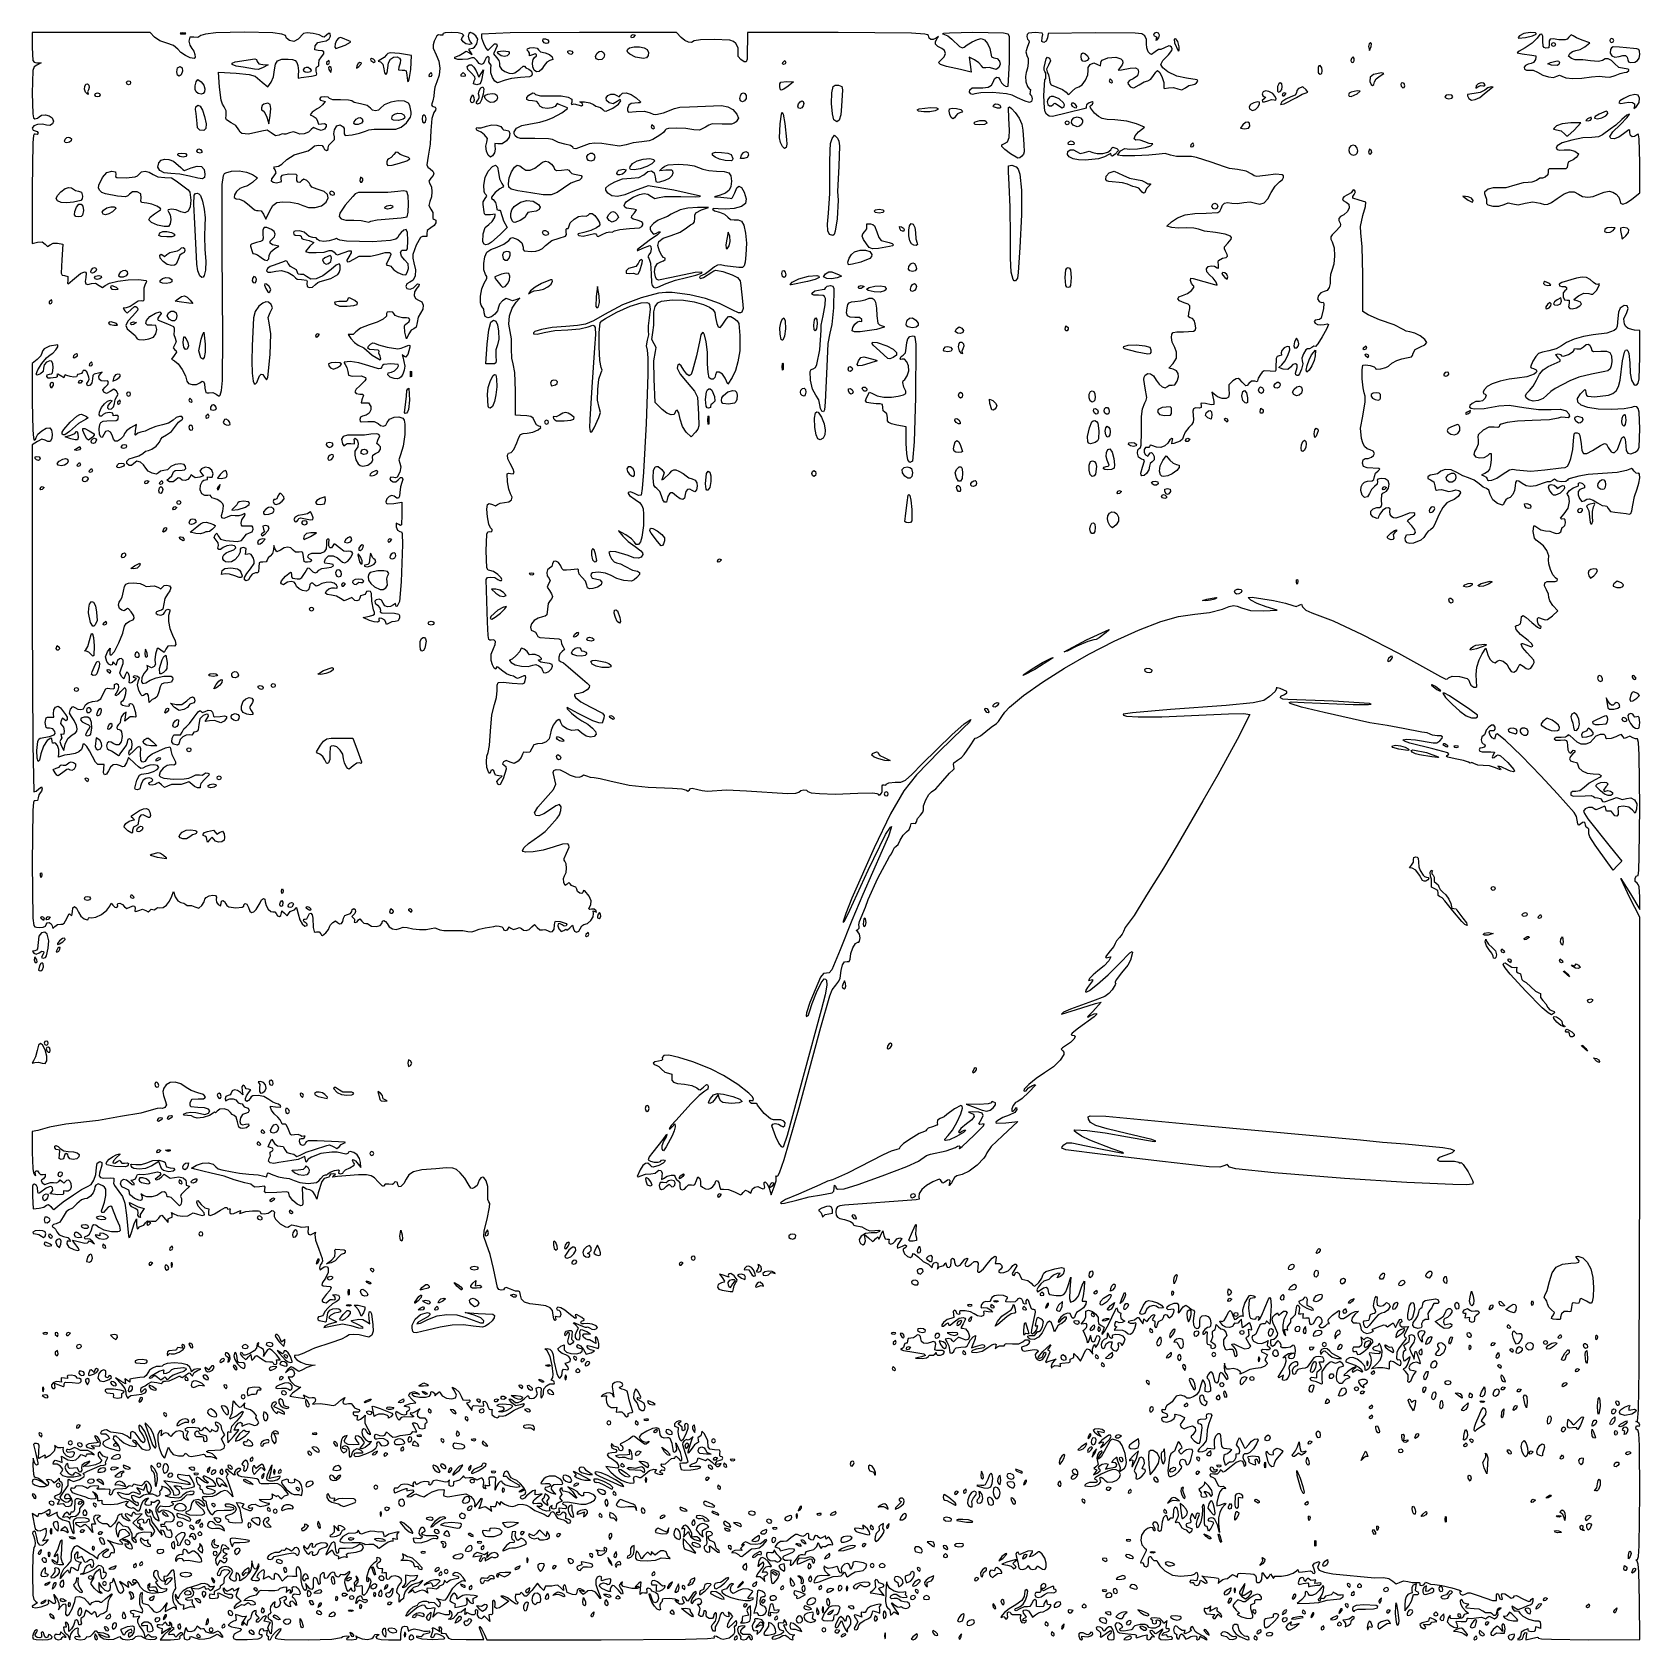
# Model space of a CAD drawing. Extents: x 0 to 282, y 0 to 282.
import ezdxf

# ---------------------------------------------------------------- set-up
doc = ezdxf.new("R2010")
doc.units = 0

msp = doc.modelspace()

# ---------------------------------------------------------------- linework, layer by layer
at = {"layer": 'Layer 1'}
for p, q in [((10.336354, 282.222862), (-0.000046, 282.187585)), ((-0.000046, 282.187585), (-0.000046, 279.577025)), ((-0.000046, 279.577025), (0, 279.577)), ((0, 279.577), (0.114653, 277.310405)), ((20.708054, 282.222862), (10.336354, 282.222862)), ((21.484166, 281.376195), (20.708054, 282.222862)), ((22.441082, 280.727969), (21.484166, 281.376195)), ((23.636116, 280.317865), (22.441082, 280.727969)), ((24.817922, 279.947452), (23.636116, 280.317865)), ((25.576396, 279.259535), (24.817922, 279.947452)), ((26.458334, 282.151389), (25.968855, 282.102882)), ((25.968855, 282.102882), (26.035, 281.975)), ((26.035, 281.975), (26.916945, 281.975)), ((26.035, 281.975), (26.035, 281.975)), ((26.952223, 282.102882), (26.458334, 282.151389)), ((26.916945, 281.975), (26.952223, 282.102882)), ((27.675423, 281.398252), (27.516673, 280.705925)), ((27.516673, 280.705925), (27.675424, 279.973913)), ((28.36334, 281.376203), (27.675423, 281.398252)), ((27.675424, 279.973913), (28.04584, 279.400645)), ((29.090944, 281.362974), (28.36334, 281.376203)), ((29.63334, 281.693703), (29.090944, 281.362974)), ((30.45231, 281.948365), (29.63334, 281.693703)), ((32.21634, 282.130266), (30.45231, 281.948365)), ((37.279815, 282.275787), (32.21634, 282.130266)), ((42.224228, 282.130266), (37.279815, 282.275787)), ((43.83943, 281.948365), (42.224228, 282.130266)), ((44.45004, 281.693703), (43.83943, 281.948365)), ((44.661707, 281.226273), (44.45004, 281.693703)), ((45.190874, 280.811758), (44.661707, 281.226273)), ((45.93171, 280.617731), (45.190874, 280.811758)), ((46.672544, 281.058703), (45.93171, 280.617731)), ((47.660322, 282.011204), (46.672544, 281.058703)), ((48.263351, 282.141842), (47.660322, 282.011204)), ((49.336017, 282.050892), (48.263351, 282.141842)), ((50.408682, 281.807806), (49.336017, 282.050892)), ((49.613836, 279.188984), (49.70644, 279.859262)), ((49.70644, 279.859262), (50.165052, 280.445756)), ((50.165052, 280.445756), (50.94116, 280.635374)), ((51.011712, 281.482037), (50.408682, 281.807806)), ((50.94116, 280.635374), (51.622462, 280.780895)), ((51.276295, 281.393843), (51.011712, 281.482037)), ((51.646712, 281.728982), (51.276295, 281.393843)), ((51.622462, 280.780895), (52.131785, 281.111624)), ((52.034768, 282.055302), (51.646712, 281.728982)), ((52.31699, 282.011204), (52.034768, 282.055302)), ((52.131785, 281.111624), (52.389752, 281.548186)), ((52.389752, 281.548186), (52.31699, 282.011204)), ((53.190136, 280.198712), (53.1284, 279.642534)), ((53.1284, 279.642534), (53.304789, 279.40055)), ((53.423851, 280.814422), (53.190136, 280.198712)), ((53.304789, 279.40055), (54.962849, 280.000273)), ((53.7634, 281.235), (53.423851, 280.814422)), ((53.763408, 281.234996), (53.7634, 281.235)), ((54.133825, 281.32319), (53.763408, 281.234996)), ((54.504242, 281.199718), (54.133825, 281.32319)), ((55.562572, 280.741107), (54.504242, 281.199718)), ((54.962849, 280.000273), (55.871252, 280.489753)), ((55.855819, 280.630313), (55.562572, 280.741107)), ((55.871252, 280.489753), (55.855819, 280.630313)), ((70.402343, 280.022605), (70.379192, 279.475248)), ((70.379192, 279.475248), (70.908359, 278.271389)), ((70.590859, 280.705559), (70.402343, 280.022605)), ((71.040647, 281.644827), (70.590859, 280.705559)), ((71.30523, 281.792001), (71.040647, 281.644827)), ((71.649189, 281.763889), (71.30523, 281.792001)), ((72.076932, 281.728611), (71.649189, 281.763889)), ((72.1078, 281.905), (72.076932, 281.728611)), ((72.172216, 282.029202), (72.107722, 281.905179)), ((72.107722, 281.905179), (72.1078, 281.905)), ((72.491369, 282.130075), (72.172216, 282.029202)), ((73.695222, 282.222679), (72.491369, 282.130075)), ((74.794899, 282.149367), (73.695222, 282.222679)), ((75.507621, 281.953685), (74.794899, 282.149367)), ((75.370368, 281.013865), (75.494392, 281.340734)), ((75.639913, 280.604312), (75.370368, 281.013865)), ((75.494392, 281.340734), (75.763937, 281.672014)), ((75.763937, 281.672014), (75.507621, 281.953685)), ((76.154197, 280.254291), (75.639913, 280.604312)), ((76.764392, 280.106014), (76.154197, 280.254291)), ((76.648637, 282.032508), (76.561545, 281.574448)), ((76.561545, 281.574448), (76.672891, 281.01717)), ((76.940781, 282.222678), (76.648637, 282.032508)), ((76.672891, 281.01717), (76.976059, 280.529348)), ((77.174497, 280.198618), (76.764392, 280.106014)), ((77.359706, 282.059518), (76.940781, 282.222678)), ((76.976059, 280.529348), (77.174497, 280.198618)), ((77.858004, 281.658233), (77.359706, 282.059518)), ((77.364115, 279.435734), (77.659567, 279.65622)), ((77.659567, 279.65622), (78.034393, 280.247123)), ((78.224011, 281.058512), (77.858004, 281.658233)), ((78.034393, 280.247123), (78.224011, 281.058512)), ((83.917016, 282.130076), (78.881068, 281.90518)), ((78.881068, 281.90518), (78.898707, 281.294984)), ((78.898707, 281.294984), (79.207388, 280.330909)), ((79.207388, 280.330909), (79.635132, 279.439594)), ((80.009958, 279.04768), (80.715514, 279.753236)), ((80.715514, 279.753236), (81.134439, 280.211847)), ((81.134439, 280.211847), (81.526903, 280.247125)), ((81.650376, 279.881117), (81.350514, 279.224065)), ((81.526903, 280.247125), (81.650376, 279.881117)), ((96.096668, 282.22268), (83.917016, 282.130076)), ((86.97739, 279.356174), (87.354422, 279.516026)), ((87.354422, 279.516026), (87.982808, 279.57666)), ((87.982808, 279.57666), (88.626627, 279.457598)), ((88.626627, 279.457598), (88.900031, 279.153326)), ((89.67614, 280.740834), (89.715828, 281.075973)), ((89.905448, 280.426641), (89.67614, 280.740834)), ((89.715828, 281.075973), (90.099474, 281.093612)), ((90.240588, 280.291042), (89.905448, 280.426641)), ((90.099474, 281.093612), (90.531627, 280.930452)), ((90.549269, 280.353881), (90.240588, 280.291042)), ((90.531627, 280.930452), (90.699197, 280.635001)), ((90.6992, 280.635001), (90.549269, 280.353881)), ((90.699197, 280.635001), (90.6992, 280.635001)), ((113.135868, 282.22268), (96.096668, 282.22268)), ((104.541243, 279.283967), (104.88086, 279.506107)), ((104.88086, 279.506107), (105.68784, 279.695174)), ((105.127844, 281.481666), (105.238087, 281.755069)), ((105.238087, 281.305277), (105.127844, 281.481666)), ((105.238087, 281.755069), (105.480622, 281.869722)), ((105.480622, 281.340555), (105.238087, 281.305277)), ((105.480622, 281.869722), (105.8334, 281.728611)), ((105.8334, 281.728611), (105.480622, 281.340555)), ((105.68784, 279.695174), (106.600655, 279.695725)), ((105.8334, 281.728611), (105.8334, 281.728611)), ((106.600655, 279.695725), (107.420864, 279.530912)), ((107.420864, 279.530912), (107.95003, 279.223885)), ((113.947257, 281.340735), (113.135868, 282.22268)), ((114.572888, 280.800543), (113.947257, 281.340735)), ((115.19521, 280.511706), (114.572888, 280.800543)), ((115.758002, 280.487453), (115.19521, 280.511706)), ((116.205037, 280.741012), (115.758002, 280.487453)), ((117.342745, 280.917401), (116.205037, 280.741012)), ((119.697537, 280.987957), (117.342745, 280.917401)), ((122.480072, 280.860075), (119.697537, 280.987957)), ((123.115625, 280.645652), (122.480072, 280.860075)), ((123.542817, 280.282401), (123.115625, 280.645652)), ((123.922054, 279.550382), (123.542817, 280.282401)), ((123.930873, 278.765451), (123.922054, 279.550382)), ((125.553652, 281.270171), (125.518374, 278.624341)), ((125.58893, 282.222672), (125.553652, 281.270171)), ((141.46393, 282.187394), (125.58893, 282.222672)), ((154.375595, 282.085971), (141.46393, 282.187394)), ((156.723773, 281.934386), (154.375595, 282.085971)), ((157.20085, 281.826141), (156.723773, 281.934386)), ((157.33893, 281.693505), (157.20085, 281.826141)), ((157.454135, 281.234894), (157.33893, 281.693505)), ((157.757856, 280.98795), (157.454135, 281.234894)), ((158.187254, 280.97913), (157.757856, 280.98795)), ((158.67949, 281.234894), (158.187254, 280.97913)), ((158.551057, 280.591077), (158.820601, 281.093783)), ((158.595705, 280.141286), (158.551057, 280.591077)), ((158.964467, 279.744412), (158.595705, 280.141286)), ((159.107233, 281.521526), (158.67949, 281.234894)), ((158.820601, 281.093783), (159.107233, 281.521526)), ((159.667268, 279.400453), (158.964467, 279.744412)), ((159.995789, 282.033617), (159.812511, 282.003644)), ((159.812511, 282.003644), (159.878933, 281.975739)), ((159.878933, 281.975739), (160.752058, 281.649419)), ((161.025458, 282.094802), (159.995789, 282.033617)), ((160.752058, 281.649419), (161.466433, 281.058516)), ((165.135323, 282.187406), (161.025458, 282.094802)), ((161.466433, 281.058516), (162.820219, 279.740005)), ((162.820219, 279.740005), (163.316865, 279.505739)), ((163.316865, 279.505739), (163.618383, 279.612126)), ((163.618383, 279.612126), (164.151409, 280.06302)), ((164.151409, 280.06302), (165.025085, 280.573444)), ((165.025085, 280.573444), (165.945063, 280.991265)), ((170.515188, 282.116851), (165.135323, 282.187406)), ((165.945063, 280.991265), (166.616993, 281.164346)), ((166.616993, 281.164346), (167.158839, 280.910235)), ((167.158839, 280.910235), (167.697377, 280.26917)), ((167.697377, 280.26917), (168.110239, 279.423053)), ((171.316656, 281.909593), (170.515188, 282.116851)), ((171.555883, 281.517128), (171.316656, 281.909593)), ((171.564702, 276.970707), (171.555883, 281.517128)), ((174.730884, 279.753231), (174.408973, 278.805139)), ((174.682376, 281.880368), (174.625051, 281.517117)), ((174.625051, 281.517117), (174.717655, 281.018818)), ((174.898452, 282.094791), (174.682376, 281.880368)), ((174.717655, 281.018818), (174.942551, 280.811561)), ((175.021925, 280.494061), (174.730884, 279.753231)), ((176.071441, 282.222673), (174.898452, 282.094791)), ((174.942551, 280.811561), (175.021925, 280.494061)), ((177.284112, 282.099201), (176.071441, 282.222673)), ((177.248834, 280.661631), (177.306161, 281.340728)), ((177.588383, 280.458783), (177.248834, 280.661631)), ((177.396009, 281.83572), (177.284112, 282.099201)), ((177.306161, 281.340728), (177.396009, 281.83572)), ((177.985257, 280.692498), (177.588383, 280.458783)), ((178.223383, 281.270172), (177.985257, 280.692498)), ((178.329216, 282.046284), (178.223383, 281.270172)), ((186.584226, 282.152117), (178.329216, 282.046284)), ((193.600099, 282.125659), (186.584226, 282.152117)), ((194.814429, 281.95368), (193.600099, 282.125659)), ((195.297846, 281.62295), (194.814429, 281.95368)), ((195.602116, 280.961497), (195.297846, 281.62295)), ((195.615346, 280.24712), (195.602116, 280.961497)), ((195.655033, 279.541567), (195.615346, 280.24712)), ((195.932846, 278.83601), (195.655033, 279.541567)), ((197.00875, 282.125763), (196.85, 281.869999)), ((196.85, 281.87), (196.964653, 281.627465)), ((196.85, 281.869999), (196.85, 281.87)), ((196.964653, 281.627465), (197.238056, 281.517222)), ((197.379167, 282.222777), (197.00875, 282.125763)), ((197.238056, 281.517222), (197.410035, 281.398159)), ((197.343889, 281.093888), (197.268924, 280.877812)), ((197.268924, 280.877812), (197.485, 280.952777)), ((197.410035, 281.398159), (197.343889, 281.093888)), ((197.74793, 282.073949), (197.379167, 282.222777)), ((197.485, 280.952777), (197.810769, 281.300043)), ((197.895105, 281.720069), (197.74793, 282.073949)), ((197.810769, 281.300043), (197.895105, 281.720069)), ((198.755067, 279.506288), (198.159754, 279.206427)), ((199.517946, 279.876705), (198.755067, 279.506288)), ((199.762135, 279.823788), (199.517946, 279.876705)), ((199.989787, 279.612121), (199.762135, 279.823788)), ((200.120425, 279.363522), (199.989787, 279.612121)), ((200.765666, 281.093274), (200.461395, 281.022718)), ((200.461395, 281.022718), (200.553999, 280.422996)), ((200.553999, 280.422996), (200.554, 280.423)), ((200.554, 280.423), (201.171361, 278.985428)), ((201.144903, 280.617027), (200.765666, 281.093274)), ((201.365389, 279.717444), (201.144903, 280.617027)), ((201.337828, 279.063701), (201.365389, 279.717444)), ((234.689604, 280.251299), (234.597, 279.753)), ((234.597, 279.753), (234.738111, 279.047444)), ((234.597, 279.753), (234.597, 279.753)), ((234.9145, 280.458556), (234.689604, 280.251299)), ((234.738111, 279.047444), (235.055611, 279.753)), ((235.090889, 280.251299), (234.9145, 280.458556)), ((235.055611, 279.753), (235.090889, 280.251299)), ((261.091, 281.623), (260.884294, 281.335817)), ((260.884294, 281.335817), (260.945479, 281.204076)), ((260.945479, 281.204076), (262.14933, 281.340778)), ((262.07833, 279.50639), (261.033225, 278.924307)), ((261.845059, 282.041924), (261.090997, 281.623)), ((261.090997, 281.623), (261.091, 281.623)), ((262.995997, 282.222723), (261.845059, 282.041924)), ((263.348334, 280.331006), (262.07833, 279.50639)), ((262.14933, 281.340778), (263.407756, 281.62741)), ((263.900543, 282.134528), (262.995997, 282.222723)), ((264.195, 281.235), (263.348334, 280.331006)), ((263.407756, 281.62741), (264.014645, 281.914042)), ((264.052059, 282.036688), (263.900543, 282.134528)), ((264.014645, 281.914042), (264.052059, 282.036688)), ((264.657464, 281.846845), (264.194992, 281.234997)), ((264.194992, 281.234997), (264.195, 281.235)), ((265.010794, 281.949371), (264.657464, 281.846845)), ((265.211988, 281.562419), (265.010794, 281.949371)), ((265.218052, 280.70583), (265.211988, 281.562419)), ((265.270969, 279.79743), (265.218052, 280.70583)), ((265.446255, 279.574739), (265.270969, 279.79743)), ((265.747219, 279.47111), (265.446255, 279.574739)), ((266.254338, 279.546076), (265.747219, 279.47111)), ((266.311664, 280.176666), (266.254338, 279.546076)), ((266.483636, 281.054202), (266.283547, 280.759301)), ((266.283547, 280.759301), (266.311664, 280.176666)), ((267.021072, 281.104362), (266.483636, 281.054202)), ((266.699724, 280.10611), (266.809967, 280.361874)), ((266.809967, 279.863575), (266.699724, 280.10611)), ((266.809967, 280.361874), (267.052502, 280.458888)), ((267.052502, 279.753332), (266.809967, 279.863575)), ((268.004994, 280.952778), (267.021072, 281.104362)), ((267.052502, 280.458888), (267.308266, 280.361874)), ((267.308266, 279.863575), (267.052502, 279.753332)), ((267.308266, 280.361874), (267.40528, 280.10611)), ((267.40528, 280.10611), (267.308266, 279.863575)), ((267.40528, 280.10611), (267.40528, 280.10611)), ((269.125064, 280.899862), (268.004994, 280.952778)), ((269.473432, 281.061919), (269.125064, 280.899862)), ((269.768884, 281.376112), (269.473432, 281.061919)), ((270.192218, 281.781807), (269.768884, 281.376112)), ((270.509718, 281.658334), (270.192218, 281.781807)), ((271.078571, 281.25264), (270.509718, 281.658334)), ((272.097218, 280.846945), (271.078571, 281.25264)), ((271.753265, 279.250625), (272.555833, 279.718056)), ((273.437778, 280.388334), (272.097218, 280.846945)), ((272.555833, 279.718056), (273.437778, 280.388334)), ((277.041243, 281.066764), (276.931, 280.811)), ((276.931, 280.811), (277.041243, 280.568465)), ((276.931, 280.811), (276.931, 280.811)), ((277.283778, 281.163778), (277.041243, 281.066764)), ((277.041243, 280.568465), (277.283778, 280.458222)), ((277.24013, 279.53241), (277.072009, 279.259007)), ((277.517392, 279.673521), (277.24013, 279.53241)), ((277.539542, 281.066764), (277.283778, 281.163778)), ((277.283778, 280.458222), (277.539542, 280.568465)), ((278.624229, 279.611785), (277.517392, 279.673521)), ((277.636556, 280.811), (277.539542, 281.066764)), ((277.539542, 280.568465), (277.636556, 280.811)), ((281.093679, 279.400118), (278.624229, 279.611785)), ((0.114653, 277.310405), (0.357188, 276.977471)), ((0.357188, 276.977471), (0.811389, 276.89589)), ((0.811389, 276.89589), (1.587501, 276.89589)), ((1.587501, 276.89589), (0.811389, 276.507834)), ((26.112177, 278.723202), (25.576396, 279.259535)), ((26.899312, 278.196791), (26.112177, 278.723202)), ((27.739365, 277.796057), (26.899312, 278.196791)), ((28.433896, 277.636755), (27.739365, 277.796057)), ((28.04584, 279.400645), (28.354521, 278.961326)), ((28.354521, 278.961326), (28.557369, 278.373179)), ((28.601466, 277.857793), (28.433896, 277.636755)), ((28.557369, 278.373179), (28.601466, 277.857793)), ((35.084295, 276.837455), (35.61732, 277.063454)), ((35.136661, 276.578383), (35.084295, 276.837455)), ((35.61732, 277.063454), (39.087771, 277.601443)), ((39.087771, 277.601443), (39.378813, 277.460332)), ((39.378813, 277.460332), (39.511105, 277.107554)), ((39.511105, 277.107554), (39.5111, 277.10755)), ((39.5111, 277.10755), (39.766864, 276.710675)), ((39.766864, 276.710675), (40.498878, 276.578383)), ((42.54505, 275.661201), (42.691673, 276.657799)), ((42.691673, 276.657799), (43.083036, 277.25752)), ((43.083036, 277.25752), (43.805129, 277.526512)), ((43.805129, 277.526512), (44.94394, 277.530921)), ((44.94394, 277.530921), (45.694694, 277.453751)), ((45.694694, 277.453751), (46.161022, 277.283977)), ((46.161022, 277.283977), (46.442142, 276.955452)), ((46.442142, 276.955452), (46.63727, 276.402031)), ((50.235607, 279.047873), (49.613836, 279.188984)), ((50.918563, 278.986138), (50.235607, 279.047873)), ((50.306163, 276.754813), (50.36349, 277.341307)), ((50.345851, 276.384397), (50.306163, 276.754813)), ((50.36349, 277.341307), (50.764774, 277.954263)), ((50.764774, 277.954263), (51.173225, 278.452562)), ((51.227796, 278.79211), (50.918563, 278.986138)), ((51.173225, 278.452562), (51.227796, 278.79211)), ((51.682, 276.931), (51.646722, 276.688465)), ((51.646722, 276.688465), (51.823111, 276.578222)), ((52.070056, 277.283778), (51.682, 276.931)), ((51.682, 276.931), (51.682, 276.931)), ((51.823111, 276.578222), (52.096514, 276.688465)), ((52.211167, 276.931), (52.070056, 277.283778)), ((52.096514, 276.688465), (52.211167, 276.931)), ((57.247025, 276.767285), (57.0089, 276.366)), ((57.538067, 276.930445), (57.247025, 276.767285)), ((57.3264, 276.224889), (57.829109, 276.762875)), ((57.782807, 276.889655), (57.538067, 276.930445)), ((57.829109, 276.762875), (57.782807, 276.889655)), ((59.584211, 277.636778), (59.394593, 277.539764)), ((59.394593, 277.539764), (59.4431, 277.284)), ((59.4431, 277.284), (60.007545, 276.931222)), ((59.4431, 277.284), (59.4431, 277.284)), ((59.892892, 277.539764), (59.584211, 277.636778)), ((60.148656, 277.284), (59.892892, 277.539764)), ((60.007545, 276.931222), (60.197163, 277.041465)), ((60.197163, 277.041465), (60.148656, 277.284)), ((61.20694, 277.459611), (60.721871, 277.195027)), ((60.721871, 277.195027), (61.136384, 277.036277)), ((61.136384, 277.036277), (61.581767, 276.66145)), ((61.797847, 277.825618), (61.20694, 277.459611)), ((61.581767, 276.66145), (61.736107, 275.836827)), ((62.23, 278.271), (61.797847, 277.825618)), ((62.458754, 278.50361), (62.229998, 278.270997)), ((62.229998, 278.270997), (62.23, 278.271)), ((62.441663, 276.013217), (62.561828, 276.891304)), ((62.869408, 278.623774), (62.458754, 278.50361)), ((62.561828, 276.891304), (62.900275, 277.534573)), ((64.487778, 278.553219), (62.869408, 278.623774)), ((62.900275, 277.534573), (63.423931, 277.893414)), ((63.423931, 277.893414), (64.099723, 277.918217)), ((64.099723, 277.918217), (64.476204, 277.736316)), ((64.620622, 276.856575), (64.381945, 276.119047)), ((64.476204, 277.736316), (64.650939, 277.38905)), ((66.569168, 278.200441), (64.487778, 278.553219)), ((64.650939, 277.38905), (64.620622, 276.856575)), ((66.463335, 275.730991), (66.569168, 278.200441)), ((70.908359, 278.271389), (71.396736, 277.161242)), ((71.396736, 277.161242), (71.587457, 275.951874)), ((74.215576, 277.896741), (74.47134, 277.989345)), ((74.224395, 277.671845), (74.215576, 277.896741)), ((74.702302, 277.484983), (74.224395, 277.671845)), ((74.47134, 277.989345), (74.978459, 278.152505)), ((75.560547, 277.446949), (74.702302, 277.484983)), ((74.978459, 278.152505), (75.56495, 278.55379)), ((76.49155, 277.547821), (75.560547, 277.446949)), ((75.56495, 278.55379), (76.182312, 278.950665)), ((76.182312, 278.950665), (76.79967, 278.659623)), ((77.187735, 277.777678), (76.49155, 277.547821)), ((76.715885, 279.356359), (77.364115, 279.435734)), ((76.724154, 279.138078), (76.715885, 279.356359)), ((76.940781, 278.800734), (76.724154, 279.138078)), ((76.79967, 278.659623), (77.253872, 278.346532)), ((77.253872, 278.346532), (76.940781, 278.800734)), ((77.59784, 277.7424), (77.187735, 277.777678)), ((78.034402, 277.283789), (77.59784, 277.7424)), ((78.463799, 276.767851), (78.034402, 277.283789)), ((78.87666, 276.595872), (78.463799, 276.767851)), ((79.229989, 276.767851), (78.87666, 276.595872)), ((79.480792, 277.283789), (79.229989, 276.767851)), ((79.723328, 277.782088), (79.480792, 277.283789)), ((79.635132, 279.439594), (80.009958, 279.04768)), ((80.045237, 277.989345), (79.723328, 277.782088)), ((80.252494, 277.848234), (80.045237, 277.989345)), ((80.186348, 277.076532), (80.221626, 277.495456)), ((80.362737, 276.7899), (80.186348, 277.076532)), ((80.221626, 277.495456), (80.252494, 277.848234)), ((80.569994, 276.459171), (80.362737, 276.7899)), ((81.350514, 279.224065), (81.010966, 278.452363)), ((81.010966, 278.452363), (81.491625, 277.812955)), ((81.491625, 277.812955), (81.914959, 277.279378)), ((81.713865, 278.738817), (81.769538, 278.888747)), ((81.879781, 278.483053), (81.713865, 278.738817)), ((81.769538, 278.888747), (82.69117, 278.976942)), ((82.338396, 278.130275), (81.879781, 278.483053)), ((81.914959, 277.279378), (82.020792, 276.825177)), ((82.020792, 276.825177), (82.032919, 276.302073)), ((82.902841, 277.989164), (82.338396, 278.130275)), ((82.69117, 278.976942), (83.599575, 278.862289)), ((83.40114, 278.130275), (82.902841, 277.989164)), ((83.71423, 278.483053), (83.40114, 278.130275)), ((83.599575, 278.862289), (83.742892, 278.709051)), ((83.742892, 278.709051), (83.71423, 278.483053)), ((83.71423, 278.483053), (83.71423, 278.483053)), ((86.891401, 279.130176), (86.97739, 279.356174)), ((87.136141, 278.871104), (86.891401, 279.130176)), ((87.325758, 278.597701), (87.136141, 278.871104)), ((87.277252, 278.271381), (87.325758, 278.597701)), ((87.316939, 278.117041), (87.277252, 278.271381)), ((87.806419, 278.306659), (87.316939, 278.117041)), ((88.278811, 278.467614), (87.806419, 278.306659)), ((87.854926, 276.847042), (87.950286, 277.450623)), ((87.911701, 276.1707), (87.854926, 276.847042)), ((87.950286, 277.450623), (88.194475, 277.81277)), ((88.194475, 277.81277), (88.535677, 278.128066)), ((88.542843, 278.377215), (88.278811, 278.467614)), ((88.535677, 278.128066), (88.542843, 278.377215)), ((88.90003, 279.153331), (89.239579, 278.835831)), ((88.900031, 279.153326), (88.90003, 279.153331)), ((89.239579, 278.835831), (90.02892, 278.624164)), ((90.355239, 277.03225), (89.887809, 276.436937)), ((90.02892, 278.624164), (90.821019, 278.370053)), ((90.875587, 277.283604), (90.355239, 277.03225)), ((90.821019, 278.370053), (91.312152, 277.914197)), ((91.373336, 277.478184), (90.875587, 277.283604)), ((91.312152, 277.914197), (91.373336, 277.478184)), ((94.015385, 278.69472), (94.028614, 278.950484)), ((94.25792, 278.452185), (94.015385, 278.69472)), ((94.028614, 278.950484), (94.332885, 279.047498)), ((94.57983, 278.341942), (94.25792, 278.452185)), ((94.332885, 279.047498), (94.73417, 278.950484)), ((94.804726, 278.452185), (94.57983, 278.341942)), ((94.73417, 278.950484), (94.89733, 278.69472)), ((94.89733, 278.69472), (94.804726, 278.452185)), ((94.89733, 278.69472), (94.89733, 278.69472)), ((98.86608, 278.020032), (99.130663, 278.518331)), ((99.02483, 277.601108), (98.86608, 278.020032)), ((99.479032, 277.40322), (99.02483, 277.601108)), ((99.130663, 278.518331), (99.543524, 278.856777)), ((99.98615, 277.499683), (99.479032, 277.40322)), ((99.543524, 278.856777), (99.946464, 278.924025)), ((99.946464, 278.924025), (100.276644, 278.72669)), ((100.374206, 277.814428), (99.98615, 277.499683)), ((100.276644, 278.72669), (100.471223, 278.271386)), ((100.47122, 278.271386), (100.374206, 277.814428)), ((100.471223, 278.271386), (100.47122, 278.271386)), ((104.452566, 279.005603), (104.541243, 279.283967)), ((104.581344, 278.697474), (104.452566, 279.005603)), ((104.89409, 278.386038), (104.581344, 278.697474)), ((105.937542, 277.859077), (104.89409, 278.386038)), ((107.31503, 277.636387), (105.937542, 277.859077)), ((107.850811, 277.790176), (107.31503, 277.636387)), ((108.161697, 278.178782), (107.850811, 277.790176)), ((107.95003, 279.223887), (108.207999, 278.693066)), ((107.95003, 279.223885), (107.95003, 279.223887)), ((108.207999, 278.693066), (108.161697, 278.178782)), ((123.948512, 278.020206), (123.930873, 278.765451)), ((124.389484, 277.460171), (123.948512, 278.020206)), ((125.002437, 277.056681), (124.389484, 277.460171)), ((125.350805, 277.063296), (125.002437, 277.056681)), ((125.500736, 277.55939), (125.350805, 277.063296)), ((125.518374, 278.624341), (125.500736, 277.55939)), ((131.727375, 276.68829), (131.762653, 276.930825)), ((131.903764, 276.578047), (131.727375, 276.68829)), ((131.762653, 276.930825), (132.150709, 277.283603)), ((132.177167, 276.68829), (131.903764, 276.578047)), ((132.150709, 277.283603), (132.29182, 276.930825)), ((132.29182, 276.930825), (132.177167, 276.68829)), ((132.29182, 276.930825), (132.29182, 276.930825)), ((159.116053, 276.926599), (159.490879, 277.354343)), ((159.455601, 276.578231), (159.116053, 276.926599)), ((159.490879, 277.354343), (160.079027, 277.966743)), ((160.170528, 279.046021), (159.667268, 279.400453)), ((160.079027, 277.966743), (160.306679, 278.549376)), ((160.306679, 278.549376), (160.170528, 279.046021)), ((165.452821, 277.389626), (164.465043, 277.883515)), ((164.465043, 277.883515), (164.641432, 276.578235)), ((166.211298, 276.891324), (165.452821, 277.389626)), ((166.652271, 276.366566), (166.211298, 276.891324)), ((168.110239, 279.423053), (168.275053, 278.553786)), ((168.275053, 278.553786), (168.411755, 277.940834)), ((168.411755, 277.940834), (168.839498, 277.777674)), ((168.839498, 277.777674), (169.428748, 277.637114)), ((169.428748, 277.637114), (169.822867, 277.208819)), ((169.945788, 276.641619), (169.721443, 276.084344)), ((169.822867, 277.208819), (169.945788, 276.641619)), ((171.308938, 272.768238), (171.564702, 276.970707)), ((174.408973, 278.805139), (174.589773, 278.201011)), ((174.589773, 278.201011), (174.816322, 277.633259)), ((174.867585, 276.807539), (174.753484, 275.928902)), ((174.816322, 277.633259), (174.867585, 276.807539)), ((177.667733, 276.062291), (178.011692, 277.601286)), ((178.011692, 277.601286), (178.227768, 277.905557)), ((178.227768, 277.905557), (178.576137, 277.707119)), ((178.752526, 277.22205), (178.399748, 276.472399)), ((178.576137, 277.707119), (178.752526, 277.22205)), ((184.150212, 278.024442), (184.231792, 278.492423)), ((184.226279, 277.496928), (184.150212, 278.024442)), ((184.441252, 277.191003), (184.226279, 277.496928)), ((184.231792, 278.492423), (184.458893, 278.672671)), ((184.775288, 277.116589), (184.441252, 277.191003)), ((184.458893, 278.672671), (184.805055, 278.555262)), ((185.208542, 277.283608), (184.775288, 277.116589)), ((184.805055, 278.555262), (185.243822, 278.130275)), ((185.503994, 277.627566), (185.208542, 277.283608)), ((185.24382, 278.130275), (185.503994, 277.627566)), ((185.243822, 278.130275), (185.24382, 278.130275)), ((185.737545, 276.578233), (186.346087, 276.873685)), ((186.346087, 276.873685), (187.007545, 276.613511)), ((187.57199, 276.388615), (187.607268, 276.825178)), ((187.607268, 276.825178), (187.631521, 277.132756)), ((187.631521, 277.132756), (187.827754, 277.380803)), ((187.827754, 277.380803), (188.841988, 277.777679)), ((188.841988, 277.777679), (190.210104, 277.900049)), ((190.210104, 277.900049), (191.135044, 277.566013)), ((191.135044, 277.566013), (191.379647, 277.271251)), ((191.451444, 276.914477), (191.329764, 276.513056)), ((191.379647, 277.271251), (191.451444, 276.914477)), ((196.23491, 278.478823), (195.932846, 278.83601)), ((196.470829, 278.35976), (196.23491, 278.478823)), ((197.167566, 278.83601), (196.470829, 278.35976)), ((197.696733, 279.241705), (197.167566, 278.83601)), ((197.9084, 279.224066), (197.696733, 279.241705)), ((198.159754, 279.206427), (197.9084, 279.224066)), ((198.155338, 276.595871), (198.487171, 277.312449)), ((198.487171, 277.312449), (199.46062, 278.306841)), ((199.46062, 278.306841), (200.082391, 279.078543)), ((200.082391, 279.078543), (200.120425, 279.363522)), ((201.171361, 278.985428), (201.337828, 279.063701)), ((231.634, 277.672), (231.506118, 277.301583)), ((231.506118, 277.301583), (231.563444, 277.037)), ((231.563444, 277.037), (231.799365, 276.93282)), ((231.872125, 277.963042), (231.633999, 277.672)), ((231.633999, 277.672), (231.634, 277.672)), ((231.799365, 276.93282), (231.995597, 277.050229)), ((232.057333, 277.672), (231.872125, 277.963042)), ((231.995597, 277.050229), (232.099226, 277.319773)), ((232.099226, 277.319773), (232.057333, 277.672)), ((261.033225, 278.924307), (260.7025, 278.659723)), ((260.7025, 278.659723), (261.584445, 278.448056)), ((261.584445, 278.448056), (263.242505, 278.236389)), ((262.592621, 276.650541), (262.170941, 276.423992)), ((263.136671, 276.754721), (262.592621, 276.650541)), ((263.546776, 276.966388), (263.136671, 276.754721)), ((263.242505, 278.236389), (263.943651, 278.104097)), ((263.877505, 277.495555), (263.546776, 276.966388)), ((263.991607, 277.879201), (263.877505, 277.495555)), ((263.943651, 278.104097), (263.991607, 277.879201)), ((266.086774, 276.706217), (266.558615, 276.96639)), ((266.699726, 276.472501), (266.086774, 276.706217)), ((266.558615, 276.96639), (267.691913, 277.257432)), ((267.691913, 277.257432), (268.002246, 277.184672)), ((268.002246, 277.184672), (268.110835, 276.96639)), ((268.110836, 276.96639), (268.014373, 276.621329)), ((268.110835, 276.96639), (268.110836, 276.96639)), ((269.711565, 278.05559), (269.910003, 278.553889)), ((270.227503, 277.636666), (269.711565, 278.05559)), ((269.910003, 278.553889), (270.390663, 278.906667)), ((270.893375, 277.40736), (270.227503, 277.636666)), ((270.390663, 278.906667), (271.003613, 279.047778)), ((271.426953, 277.389721), (270.893375, 277.40736)), ((271.003613, 279.047778), (271.753265, 279.250625)), ((272.238346, 277.424999), (271.426953, 277.389721)), ((273.578903, 277.24861), (272.238346, 277.424999)), ((274.950327, 277.09427), (273.578903, 277.24861)), ((275.660293, 277.283888), (274.950327, 277.09427)), ((276.144811, 277.583198), (275.660293, 277.283888)), ((276.678939, 277.588159), (276.144811, 277.583198)), ((277.232912, 277.308693), (276.678939, 277.588159)), ((277.072, 279.259), (277.011366, 278.604706)), ((277.011366, 278.604706), (277.301306, 278.1257)), ((277.072009, 279.259007), (277.072, 279.259)), ((277.776963, 276.754721), (277.232912, 277.308693)), ((277.301306, 278.1257), (277.85583, 277.904663)), ((278.544252, 276.088852), (277.776963, 276.754721)), ((277.85583, 277.904663), (278.58895, 278.02428)), ((278.58895, 278.02428), (279.242692, 278.188542)), ((279.242692, 278.188542), (279.717842, 278.147752)), ((279.717842, 278.147752), (280.007783, 277.895295)), ((280.007783, 277.895295), (280.1059, 277.424557)), ((280.1059, 277.424557), (280.247011, 277.071779)), ((280.247011, 277.071779), (280.599789, 276.930668)), ((280.599789, 276.930668), (281.329599, 277.01776)), ((281.70167, 279.369249), (281.093679, 279.400118)), ((281.329599, 277.01776), (281.834513, 277.283446)), ((282.04177, 279.232547), (281.70167, 279.369249)), ((281.834513, 277.283446), (282.12776, 277.73434)), ((282.190047, 278.923865), (282.04177, 279.232547)), ((282.12776, 277.73434), (282.222569, 278.377058)), ((282.222569, 278.377058), (282.190047, 278.923865)), ((0.114653, 275.533285), (0, 271.568944)), ((0.357187, 276.187578), (0.114653, 275.533285)), ((0.811389, 276.507834), (0.357187, 276.187578)), ((25.400022, 275.308379), (25.536724, 275.991887)), ((25.529558, 274.710311), (25.400022, 275.308379)), ((25.827765, 274.545497), (25.529558, 274.710311)), ((25.536724, 275.991887), (25.964467, 276.225602)), ((26.159046, 274.797402), (25.827765, 274.545497)), ((25.964467, 276.225602), (26.334884, 276.035984)), ((26.3878, 275.44949), (26.159046, 274.797402)), ((26.334884, 276.035984), (26.387801, 275.44949)), ((26.387801, 275.44949), (26.3878, 275.44949)), ((28.786672, 273.579762), (29.082123, 273.945769)), ((29.082123, 273.945769), (29.668617, 273.544484)), ((32.878931, 272.592037), (32.702542, 275.273147)), ((32.702542, 275.273147), (35.806992, 275.06148)), ((35.837807, 276.3138), (35.136661, 276.578383)), ((35.806992, 275.06148), (38.073589, 274.827765)), ((37.041661, 276.155049), (35.837807, 276.3138)), ((39.052491, 275.766993), (37.041661, 276.155049)), ((38.073589, 274.827765), (39.123102, 274.567591)), ((39.652211, 275.731716), (39.052491, 275.766993)), ((39.123102, 274.567591), (40.357822, 273.473981)), ((40.463601, 276.013938), (39.652211, 275.731716)), ((41.451379, 276.543105), (40.463601, 276.013938)), ((40.498878, 276.578383), (41.451379, 276.543105)), ((41.945327, 273.473981), (42.351022, 274.448529)), ((42.351022, 274.448529), (42.54505, 275.661201)), ((46.63727, 276.402031), (46.765152, 275.462759)), ((46.707825, 274.708701), (46.681367, 274.205993)), ((46.681367, 274.205993), (47.236992, 274.285367)), ((46.765152, 275.462759), (46.707825, 274.708701)), ((47.236992, 274.285367), (49.036162, 274.532312)), ((47.651501, 275.688166), (47.871988, 276.013934)), ((47.66914, 275.418621), (47.651501, 275.688166)), ((47.911675, 275.235067), (47.66914, 275.418621)), ((47.871988, 276.013934), (48.152005, 276.151187)), ((48.365877, 275.167267), (47.911675, 275.235067)), ((48.152005, 276.151187), (48.47171, 276.106538)), ((48.837718, 275.28633), (48.365877, 275.167267)), ((48.47171, 276.106538), (48.764957, 275.909754)), ((48.764957, 275.909754), (48.965598, 275.5906)), ((48.9656, 275.590601), (48.837718, 275.28633)), ((48.965598, 275.5906), (48.9656, 275.590601)), ((49.036162, 274.532312), (49.869602, 274.708701)), ((49.829913, 276.01839), (50.094496, 276.225646)), ((49.882829, 275.414257), (49.829913, 276.01839)), ((49.869602, 274.708701), (49.953938, 274.968875)), ((49.953938, 274.968875), (49.882829, 275.414257)), ((50.094496, 276.225646), (50.345851, 276.384397)), ((52.211111, 276.225167), (52.034722, 276.066417)), ((52.034722, 276.066417), (52.07, 275.696)), ((52.07, 275.696), (52.422778, 275.166833)), ((52.07, 275.696), (52.07, 275.696)), ((52.466875, 276.066417), (52.211111, 276.225167)), ((52.422778, 275.166833), (52.563889, 275.696)), ((52.563889, 275.696), (52.466875, 276.066417)), ((57.0089, 276.366), (56.929525, 275.964715)), ((56.929525, 275.964715), (57.3264, 276.224889)), ((57.0089, 276.366), (57.0089, 276.366)), ((61.736107, 275.836827), (61.846351, 275.11363)), ((61.846351, 275.11363), (62.088885, 274.813767)), ((62.088885, 274.813767), (62.34465, 275.162136)), ((62.34465, 275.162136), (62.441663, 276.013217)), ((64.381945, 276.119047), (64.333439, 275.642797)), ((64.333439, 275.642797), (64.94639, 275.58988)), ((64.94639, 275.58988), (65.376339, 275.611377)), ((65.376339, 275.611377), (65.634307, 275.497276)), ((65.634307, 275.497276), (65.793057, 274.743213)), ((65.793057, 274.743213), (65.877945, 273.77142)), ((66.048822, 273.66283), (66.259386, 274.341376)), ((66.259386, 274.341376), (66.463335, 275.730991)), ((69.6737, 274.814), (69.638422, 274.571465)), ((69.638422, 274.571465), (69.814811, 274.461222)), ((70.061756, 275.166778), (69.6737, 274.814)), ((69.6737, 274.814), (69.6737, 274.814)), ((69.814811, 274.461222), (70.088214, 274.571465)), ((70.202867, 274.814), (70.061756, 275.166778)), ((70.088214, 274.571465), (70.202867, 274.814)), ((71.473906, 274.729276), (71.04947, 273.579439)), ((71.587457, 275.951874), (71.473906, 274.729276)), ((75.318164, 274.814157), (75.670942, 275.166935)), ((75.335803, 274.571622), (75.318164, 274.814157)), ((75.670942, 274.461379), (75.335803, 274.571622)), ((75.670942, 275.166935), (76.02372, 274.814157)), ((76.006081, 274.571622), (75.670942, 274.461379)), ((76.02372, 274.814157), (76.006081, 274.571622)), ((76.02372, 274.814157), (76.02372, 274.814157)), ((76.376497, 276.225262), (76.728172, 276.546069)), ((76.473511, 275.744603), (76.376497, 276.225262)), ((77.046775, 275.131652), (76.473511, 275.744603)), ((76.728172, 276.546069), (77.126148, 276.516303)), ((77.712643, 274.412868), (77.046775, 275.131652)), ((77.126148, 276.516303), (77.537354, 276.155808)), ((77.537354, 276.155808), (77.928717, 275.484428)), ((77.61122, 273.720542), (77.746268, 274.094817)), ((77.746268, 274.094817), (77.712643, 274.412868)), ((77.928717, 275.484428), (77.92872, 275.484435)), ((77.92872, 275.484435), (78.422609, 274.355545)), ((78.422609, 274.355545), (78.916498, 275.202212)), ((78.881221, 273.861653), (78.669554, 273.231062)), ((79.163443, 275.343323), (78.881221, 273.861653)), ((78.916498, 275.202212), (79.238408, 275.669642)), ((79.238408, 275.669642), (79.163443, 275.343323)), ((80.53692, 275.159406), (80.539126, 275.943233)), ((80.78607, 274.329275), (80.53692, 275.159406)), ((80.539126, 275.943233), (80.569994, 276.459171)), ((81.193971, 273.671124), (80.78607, 274.329275)), ((83.008576, 273.826567), (81.668016, 273.403233)), ((82.032919, 276.302073), (82.382389, 275.78889)), ((82.382389, 275.78889), (82.983214, 275.361698)), ((82.983214, 275.361698), (83.749402, 275.096567)), ((84.128646, 274.148476), (83.008576, 273.826567)), ((83.749402, 275.096567), (84.274161, 275.033177)), ((85.724966, 274.285178), (84.128646, 274.148476)), ((84.274161, 275.033177), (84.719544, 275.118615)), ((84.719544, 275.118615), (85.583852, 275.802123)), ((85.583852, 275.802123), (86.179165, 276.318061)), ((87.303646, 274.40424), (85.724966, 274.285178)), ((86.179165, 276.318061), (86.430519, 276.33129)), ((86.430519, 276.33129), (86.642186, 276.00938)), ((86.642186, 276.00938), (87.171353, 275.766845)), ((87.171353, 275.766845), (87.682881, 275.449345)), ((87.629965, 274.597717), (87.303646, 274.40424)), ((87.771076, 274.920178), (87.629965, 274.597717)), ((87.682881, 275.449345), (87.771076, 274.920178)), ((88.123919, 275.59027), (87.911701, 276.1707)), ((88.513627, 275.305842), (88.123919, 275.59027)), ((88.992634, 275.378604), (88.513627, 275.305842)), ((89.478255, 275.768865), (88.992634, 275.378604)), ((89.887809, 276.436937), (89.478255, 275.768865)), ((160.513931, 276.225453), (159.455601, 276.578231)), ((162.948101, 275.731564), (160.513931, 276.225453)), ((164.817821, 275.237675), (162.948101, 275.731564)), ((164.641432, 276.578235), (164.817821, 275.237675)), ((166.974182, 276.004969), (166.652271, 276.366566)), ((167.428383, 276.013788), (166.974182, 276.004969)), ((168.001652, 276.062295), (167.428383, 276.013788)), ((168.627833, 275.872677), (168.001652, 276.062295)), ((169.214325, 275.740386), (168.627833, 275.872677)), ((168.698388, 273.509068), (168.916118, 274.09942)), ((168.916118, 274.09942), (169.276062, 274.368966)), ((169.721443, 276.084344), (169.214325, 275.740386)), ((169.276062, 274.368966), (169.655848, 274.287938)), ((169.655848, 274.287938), (169.933108, 273.826568)), ((169.933108, 273.826568), (170.167926, 273.353625)), ((174.48394, 275.202401), (174.353853, 274.517791)), ((174.353853, 274.517791), (174.448662, 273.561984)), ((174.753484, 275.928902), (174.48394, 275.202401)), ((177.623636, 271.180726), (177.800025, 273.932396)), ((177.674348, 275.592104), (177.667733, 276.062291)), ((177.800025, 275.343506), (177.674348, 275.592104)), ((177.933971, 275.063489), (177.800025, 275.343506)), ((177.800025, 273.932396), (177.924049, 274.133039)), ((177.924049, 274.133039), (177.972004, 274.585035)), ((177.972004, 274.585035), (177.933971, 275.063489)), ((178.399748, 276.472399), (178.091067, 275.771253)), ((178.091067, 275.771253), (178.152803, 275.308229)), ((178.152803, 275.308229), (178.404157, 274.783471)), ((178.404157, 274.783471), (178.576137, 273.967669)), ((178.576137, 273.967669), (178.670946, 273.420312)), ((184.338005, 273.039978), (184.939382, 273.848612)), ((184.939382, 273.848612), (185.348936, 274.796151)), ((185.348936, 274.796151), (185.384767, 275.555173)), ((185.384767, 275.555173), (185.402406, 276.09316)), ((185.402406, 276.09316), (185.737545, 276.578233)), ((187.007545, 276.613511), (187.57199, 276.388615)), ((189.230111, 274.108778), (189.089, 273.756)), ((189.618167, 273.756), (189.230111, 274.108778)), ((190.993938, 276.084349), (190.627931, 275.594869)), ((190.627931, 275.594869), (191.240883, 275.661015)), ((191.329764, 276.513056), (190.993938, 276.084349)), ((191.240883, 275.661015), (192.761135, 275.963081)), ((193.286992, 274.108787), (192.609547, 273.769238)), ((192.761135, 275.963081), (193.666232, 276.013793)), ((194.054284, 274.60268), (193.286992, 274.108787)), ((193.666232, 276.013793), (194.108307, 275.799921)), ((194.239493, 275.308237), (194.054284, 274.60268)), ((194.108307, 275.799921), (194.239493, 275.308237)), ((195.862273, 273.756011), (196.369391, 274.011775)), ((196.369391, 274.011775), (196.850051, 274.637956)), ((196.850051, 274.637956), (197.255746, 275.264137)), ((197.255746, 275.264137), (197.555607, 275.519901)), ((197.555607, 275.519901), (197.955239, 275.164367)), ((197.955239, 275.164367), (198.371407, 274.342505)), ((198.458508, 275.985125), (198.155338, 276.595871)), ((198.371407, 274.342505), (198.661898, 273.421423)), ((199.390064, 275.308231), (198.458508, 275.985125)), ((200.946698, 274.576218), (199.390064, 275.308231)), ((202.635624, 274.214621), (200.946698, 274.576218)), ((204.540624, 273.932399), (202.635624, 274.214621)), ((204.601259, 273.675533), (204.540624, 273.932399)), ((225.778, 276.084), (225.742722, 275.272611)), ((225.742722, 275.272611), (225.839736, 275.052125)), ((225.888243, 276.388276), (225.778, 276.084005)), ((225.778, 276.084005), (225.778, 276.084)), ((225.839736, 275.052125), (226.0955, 274.884555)), ((226.130778, 276.401505), (225.888243, 276.388276)), ((226.0955, 274.884555), (226.373864, 275.007476)), ((226.388196, 276.020611), (226.130778, 276.401505)), ((226.373864, 275.007476), (226.470327, 275.471048)), ((226.470327, 275.471048), (226.388196, 276.020611)), ((234.892784, 274.386256), (234.844277, 273.61455)), ((235.444, 274.814), (234.892784, 274.386256)), ((236.890389, 275.131499), (235.443999, 274.813999)), ((235.443999, 274.813999), (235.444, 274.814)), ((235.655666, 273.579272), (235.937888, 274.090801)), ((235.937888, 274.090801), (236.643444, 274.602332)), ((236.643444, 274.602332), (237.282854, 275.038895)), ((237.282854, 275.038895), (236.890389, 275.131499)), ((262.170941, 276.423992), (261.941084, 276.124681)), ((261.941084, 276.124681), (261.972501, 275.80222)), ((261.972501, 275.80222), (262.30323, 275.608192)), ((262.30323, 275.608192), (262.819168, 275.625831)), ((262.819168, 275.625831), (263.511494, 275.594963)), ((263.511494, 275.594963), (264.230278, 275.273053)), ((264.230278, 275.273053), (265.196561, 274.735617)), ((265.196561, 274.735617), (266.192608, 274.413155)), ((266.192608, 274.413155), (267.062977, 274.335433)), ((267.73601, 276.428403), (266.699726, 276.472501)), ((267.062977, 274.335433), (267.652228, 274.532219)), ((267.652228, 274.532219), (268.119659, 274.743886)), ((268.014373, 276.621329), (267.73601, 276.428403)), ((268.119659, 274.743886), (268.534173, 274.532219)), ((268.534173, 274.532219), (269.240281, 274.247792)), ((269.240281, 274.247792), (270.478864, 274.135344)), ((270.478864, 274.135344), (272.041561, 274.194875)), ((272.041561, 274.194875), (273.720013, 274.426386)), ((273.720013, 274.426386), (275.078209, 274.558678)), ((275.078209, 274.558678), (276.118903, 274.426386)), ((276.118903, 274.426386), (276.947931, 274.347011)), ((276.947931, 274.347011), (277.882793, 274.638053)), ((277.882793, 274.638053), (278.755918, 275.00847)), ((279.470293, 275.872776), (278.544252, 276.088852)), ((278.755918, 275.00847), (279.470293, 275.16722)), ((280.1538, 275.775762), (279.470293, 275.872776)), ((279.470293, 275.16722), (279.955363, 275.277463)), ((279.955363, 275.277463), (280.281682, 275.519998)), ((280.29877, 275.664417), (280.1538, 275.775762)), ((280.281682, 275.519998), (280.29877, 275.664417)), ((0, 271.568944), (0.101423, 267.9221)), ((9.194253, 272.252435), (9.219057, 272.762309)), ((9.334813, 271.762403), (9.194253, 272.252435)), ((9.219057, 272.762309), (9.419148, 273.156425)), ((9.630815, 271.427815), (9.334813, 271.762403)), ((9.419148, 273.156425), (9.704127, 273.224776)), ((9.851302, 271.326392), (9.630815, 271.427815)), ((9.704127, 273.224776), (9.926267, 272.962397)), ((9.87776, 272.133371), (9.71019, 271.771774)), ((9.71019, 271.771774), (9.807204, 271.463093)), ((9.807204, 271.463093), (9.851302, 271.326392)), ((10.0095, 272.541267), (9.877759, 272.133365)), ((9.877759, 272.133365), (9.87776, 272.133371)), ((9.926267, 272.962397), (10.0095, 272.541267)), ((11.006648, 271.251426), (11.090433, 271.524829)), ((11.196266, 270.995662), (11.006648, 271.251426)), ((11.090433, 271.524829), (11.465259, 271.639482)), ((11.465259, 270.898648), (11.196266, 270.995662)), ((11.465259, 271.639482), (11.840086, 271.524829)), ((11.734252, 270.995662), (11.465259, 270.898648)), ((11.92387, 271.251426), (11.734252, 270.995662)), ((11.840086, 271.524829), (11.92387, 271.251426)), ((11.92387, 271.251426), (11.92387, 271.251426)), ((16.580544, 273.403371), (16.690787, 273.659135)), ((16.690787, 273.160836), (16.580544, 273.403371)), ((16.690787, 273.659135), (16.933322, 273.756149)), ((16.933322, 273.050593), (16.690787, 273.160836)), ((16.933322, 273.756149), (17.189086, 273.659135)), ((17.189086, 273.160836), (16.933322, 273.050593)), ((17.189086, 273.659135), (17.2861, 273.403371)), ((17.2861, 273.403371), (17.189086, 273.160836)), ((17.2861, 273.403371), (17.2861, 273.403371)), ((28.592644, 272.234795), (28.593746, 272.852707)), ((28.77675, 271.769018), (28.592644, 272.234795)), ((28.593746, 272.852707), (28.786672, 273.579762)), ((29.13945, 271.498372), (28.77675, 271.769018)), ((29.639406, 271.396949), (29.13945, 271.498372)), ((30.01699, 271.507192), (29.639406, 271.396949)), ((29.668617, 273.544484), (30.149277, 272.940352)), ((30.255666, 271.815872), (30.01699, 271.507192)), ((30.149277, 272.940352), (30.338895, 272.309764)), ((30.3389, 272.309761), (30.255666, 271.815872)), ((30.338895, 272.309764), (30.3389, 272.309761)), ((33.165563, 270.351896), (32.878931, 272.592037)), ((40.357822, 273.473981), (41.380882, 272.697869)), ((41.380882, 272.697869), (41.945327, 273.473981)), ((65.877945, 273.77142), (65.955528, 273.613979)), ((65.955528, 273.613979), (66.048822, 273.66283)), ((70.529123, 271.061487), (70.308637, 270.228049)), ((70.590859, 271.815549), (70.529123, 271.061487)), ((70.701102, 272.644576), (70.590859, 271.815549)), ((71.04947, 273.579439), (70.701102, 272.644576)), ((77.082004, 270.827768), (77.346587, 271.27756)), ((77.346587, 271.27756), (77.505338, 270.827768)), ((77.45247, 273.173736), (77.61122, 273.720542)), ((78.034554, 273.050264), (77.45247, 273.173736)), ((78.669554, 273.231062), (78.034554, 273.050264)), ((78.363639, 271.417572), (78.497585, 271.974301)), ((78.457897, 271.039438), (78.363639, 271.417572)), ((78.484355, 270.739576), (78.457897, 271.039438)), ((78.497585, 271.974301), (78.770436, 272.478113)), ((78.770436, 272.478113), (79.092897, 272.697498)), ((79.19873, 271.392215), (78.907688, 270.373568)), ((79.092897, 272.697498), (79.291334, 272.349129)), ((79.291334, 272.349129), (79.19873, 271.392218)), ((79.19873, 271.392218), (79.19873, 271.392215)), ((79.401581, 270.955652), (79.566946, 271.215276)), ((79.566946, 271.215276), (80.010123, 271.392218)), ((80.010123, 271.392218), (80.730562, 271.526163)), ((80.730562, 271.526163), (81.249257, 271.458363)), ((81.668016, 273.403233), (81.193971, 273.671124)), ((81.249257, 271.458363), (81.5629, 271.198741)), ((81.5629, 271.198741), (81.668183, 270.757218)), ((86.864466, 270.778712), (87.206772, 271.215826)), ((87.206772, 271.215826), (87.868231, 271.612701)), ((87.868231, 271.612701), (88.13943, 271.55317)), ((88.13943, 271.55317), (88.370942, 271.321659)), ((88.370942, 271.321659), (88.37096, 271.32166)), ((88.37096, 271.32166), (89.213217, 271.105583)), ((89.213217, 271.105583), (90.98152, 271.074715)), ((90.98152, 271.074715), (92.851244, 271.067549)), ((92.851244, 271.067549), (94.085965, 270.885096)), ((100.753464, 270.721935), (101.085847, 271.140307)), ((101.085847, 271.140307), (101.61336, 271.370164)), ((101.61336, 271.370164), (102.187175, 271.38174)), ((102.187175, 271.38174), (102.658464, 271.145269)), ((102.658464, 271.145269), (103.0377, 270.942422)), ((103.0377, 270.942422), (103.258187, 271.215824)), ((103.258187, 271.215824), (103.633565, 271.570807)), ((103.633565, 271.570807), (104.303293, 271.595061)), ((104.303293, 271.595061), (105.138385, 271.315043)), ((105.138385, 271.315043), (106.009857, 270.757213)), ((124.247898, 270.64201), (124.323414, 271.105582)), ((124.323414, 271.105582), (124.537837, 271.483164)), ((124.537837, 271.483164), (124.848171, 271.639158)), ((124.848171, 271.639158), (125.121574, 271.498046)), ((125.121574, 271.498046), (125.34206, 271.145269)), ((125.34206, 271.145271), (125.341509, 270.639806)), ((125.34206, 271.145269), (125.34206, 271.145271)), ((131.23345, 272.803327), (131.276996, 273.227763)), ((131.291328, 272.247701), (131.23345, 272.803327)), ((131.276996, 273.227763), (131.449527, 273.473605)), ((131.511265, 272.062493), (131.291328, 272.247701)), ((131.449527, 273.473605), (132.4329, 273.614716)), ((131.962712, 272.247701), (131.511265, 272.062493)), ((132.71512, 272.803327), (131.962712, 272.247701)), ((132.4329, 273.614716), (133.66762, 273.579438)), ((133.66762, 273.579438), (132.715119, 272.803326)), ((132.715119, 272.803326), (132.71512, 272.803327)), ((140.343947, 269.751797), (140.381429, 271.599471)), ((140.381429, 271.599471), (140.61735, 272.732767)), ((140.61735, 272.732767), (140.987767, 272.962072)), ((140.987767, 272.962072), (141.569851, 272.979712)), ((141.569851, 272.979712), (142.143115, 272.732767)), ((142.24013, 272.168327), (142.063741, 269.275547)), ((142.143115, 272.732767), (142.240129, 272.168323)), ((142.240129, 272.168323), (142.24013, 272.168327)), ((164.575291, 271.760612), (164.606158, 272.168512)), ((164.756089, 271.471775), (164.575291, 271.760612)), ((164.606158, 272.168512), (165.016263, 272.490422)), ((165.082409, 271.354918), (164.756089, 271.471775)), ((165.016263, 272.490422), (165.770328, 272.52129)), ((165.488103, 271.462956), (165.082409, 271.354918)), ((166.546438, 271.634935), (165.488103, 271.462956)), ((165.770328, 272.52129), (166.897564, 272.487115)), ((168.557273, 271.674623), (166.546438, 271.634935)), ((166.897564, 272.487115), (167.803211, 272.644762)), ((167.803211, 272.644762), (168.424431, 272.987618)), ((168.424431, 272.987618), (168.698388, 273.509068)), ((171.070814, 271.467366), (168.557273, 271.674623)), ((170.167926, 273.353625), (170.568107, 272.953442)), ((170.568107, 272.953442), (170.994747, 272.725239)), ((170.994747, 272.725239), (171.308938, 272.768238)), ((172.02993, 271.193412), (171.070814, 271.467366)), ((173.002273, 270.7574), (172.02993, 271.193412)), ((174.448662, 273.561984), (174.702221, 272.71201)), ((174.702221, 272.71201), (175.048385, 272.344901)), ((175.048385, 272.344901), (175.238003, 272.186151)), ((175.189496, 271.815734), (175.132169, 271.445317)), ((175.132169, 271.445317), (175.260051, 271.286567)), ((175.238003, 272.186151), (175.189496, 271.815734)), ((175.260051, 271.286567), (175.454079, 271.07931)), ((175.454079, 271.07931), (175.542273, 270.581011)), ((177.689782, 268.918533), (177.623636, 271.180726)), ((178.889292, 271.004459), (178.575995, 270.863004)), ((178.670946, 273.420312), (178.884818, 273.054857)), ((178.884818, 273.054857), (179.881417, 272.591839)), ((179.316278, 270.976003), (178.889292, 271.004459)), ((179.881417, 272.591839), (180.882425, 272.203783)), ((180.882425, 272.203783), (181.539477, 271.709894)), ((181.539477, 271.709894), (181.803509, 271.400662)), ((181.803509, 271.400662), (182.011318, 271.326248)), ((182.011318, 271.326248), (182.562537, 271.921561)), ((182.562537, 271.921561), (183.144621, 272.468367)), ((183.144621, 272.468367), (183.726707, 272.697673)), ((183.726707, 272.697673), (184.338005, 273.039978)), ((189.089, 273.756), (189.203653, 273.513465)), ((189.089, 273.756), (189.089, 273.756)), ((189.203653, 273.513465), (189.477056, 273.403222)), ((189.477056, 273.403222), (189.653445, 273.513465)), ((189.653445, 273.513465), (189.618167, 273.756)), ((192.609547, 273.769238), (192.312442, 273.456148)), ((192.312442, 273.456148), (192.37914, 273.1166)), ((192.37914, 273.1166), (192.793103, 272.697677)), ((192.793103, 272.697677), (193.080286, 272.529005)), ((193.080286, 272.529005), (193.397235, 272.512469)), ((193.397235, 272.512469), (194.345323, 273.015177)), ((194.345323, 273.015177), (195.222859, 273.544344)), ((195.222859, 273.544344), (195.862273, 273.756011)), ((198.684497, 272.768231), (198.637093, 272.515774)), ((198.637093, 272.515774), (198.728594, 272.388995)), ((198.661898, 273.421423), (198.684497, 272.768231)), ((198.728594, 272.388995), (199.460609, 272.486009)), ((199.460609, 272.486009), (200.329325, 272.530106)), ((200.329325, 272.530106), (201.118669, 272.30962)), ((201.118669, 272.30962), (201.815406, 272.133231)), ((201.815406, 272.133231), (202.459229, 272.486009)), ((202.459229, 272.486009), (203.072181, 272.887294)), ((203.072181, 272.887294), (203.658679, 273.050454)), ((203.658679, 273.050454), (204.074296, 273.14857)), ((204.074296, 273.14857), (204.417153, 273.385593)), ((204.417153, 273.385593), (204.601259, 273.675533)), ((215.9, 271.463), (216.036701, 271.092583)), ((215.900001, 271.462998), (215.9, 271.463)), ((216.073082, 271.825698), (215.900001, 271.462998)), ((216.036701, 271.092583), (216.358611, 270.933833)), ((216.517361, 271.956887), (216.073082, 271.825698)), ((217.12039, 271.849951), (216.517361, 271.956887)), ((217.769721, 271.498276), (217.12039, 271.849951)), ((218.165494, 271.06447), (217.769721, 271.498276)), ((218.369444, 270.620742), (218.165494, 271.06447)), ((218.837486, 273.200428), (218.617, 272.732997)), ((218.617, 272.733), (218.625819, 271.895151)), ((218.617, 272.732997), (218.617, 272.733)), ((218.625819, 271.895151), (218.815438, 271.760654)), ((218.815438, 271.760654), (219.110889, 271.851055)), ((219.110889, 273.403275), (218.837486, 273.200428)), ((219.349014, 273.195467), (219.110889, 273.403275)), ((219.110889, 271.851055), (219.349014, 272.197769)), ((219.428389, 272.719769), (219.349014, 273.195467)), ((219.349014, 272.197769), (219.428389, 272.719769)), ((219.538243, 271.524403), (219.428, 271.251)), ((219.428, 271.251), (219.538243, 271.074611)), ((219.428, 271.251), (219.428, 271.251)), ((219.780778, 271.639056), (219.538243, 271.524403)), ((219.538243, 271.074611), (219.780778, 271.109889)), ((220.133556, 271.497945), (219.780778, 271.639056)), ((219.780778, 271.109889), (220.133556, 271.497945)), ((221.725687, 271.229061), (220.980444, 270.898332)), ((221.968222, 271.639166), (221.725687, 271.229061)), ((221.93295, 270.792497), (222.938367, 271.38781)), ((222.025548, 272.049271), (221.968222, 271.639166)), ((222.321, 272.38), (222.025548, 272.049271)), ((223.044196, 272.65781), (222.320998, 272.379998)), ((222.320998, 272.379998), (222.321, 272.38)), ((222.938367, 271.38781), (223.62628, 271.639164)), ((223.661558, 272.168331), (223.044196, 272.65781)), ((223.62628, 271.639164), (223.921732, 271.744997)), ((223.921732, 271.744997), (223.661558, 272.168331)), ((231.20609, 271.537743), (231.069389, 271.251111)), ((231.069389, 271.251111), (231.202783, 271.011332)), ((231.202783, 271.011332), (231.554459, 270.973298)), ((231.528, 271.745), (231.20609, 271.537743)), ((232.621609, 271.956667), (231.527999, 271.745)), ((231.527999, 271.745), (231.528, 271.745)), ((231.554459, 270.973298), (232.621609, 271.462778)), ((233.150776, 271.921389), (232.621609, 271.956667)), ((232.621609, 271.462778), (233.150776, 271.921389)), ((234.844277, 273.61455), (235.045471, 273.0931)), ((235.045471, 273.0931), (235.316117, 272.908994)), ((235.316117, 272.908994), (235.553691, 273.068846)), ((235.553691, 273.068846), (235.655666, 273.579272)), ((240.352243, 273.309896), (240.242, 273.085)), ((240.242, 273.085), (240.352243, 272.76309)), ((240.242, 273.085), (240.242, 273.085)), ((240.594778, 273.4025), (240.352243, 273.309896)), ((240.352243, 272.76309), (240.594778, 272.520555)), ((240.850542, 273.23934), (240.594778, 273.4025)), ((240.594778, 272.520555), (240.850542, 272.533784)), ((240.947556, 272.838055), (240.850542, 273.23934)), ((240.850542, 272.533784), (240.947556, 272.838055)), ((248.210257, 271.189764), (248.003, 270.934)), ((248.708556, 271.286778), (248.210257, 271.189764)), ((249.206855, 271.189764), (248.708556, 271.286778)), ((249.414112, 270.934), (249.206855, 271.189764)), ((251.984981, 271.335117), (251.95246, 271.076597)), ((251.95246, 271.076597), (252.201057, 270.616332)), ((253.11828, 271.498277), (251.984981, 271.335117)), ((254.185429, 271.679076), (253.11828, 271.498277)), ((253.506, 272.839), (253.422215, 272.433305)), ((253.422215, 272.433305), (253.788222, 272.662611)), ((253.506003, 272.839), (253.506, 272.839)), ((253.852715, 273.218787), (253.506003, 272.839)), ((253.788222, 272.662611), (254.273292, 272.913966)), ((254.374715, 273.390216), (253.852715, 273.218787)), ((254.115978, 270.814769), (254.882167, 271.462999)), ((254.988, 272.098), (254.185429, 271.679076)), ((254.273292, 272.913966), (254.705445, 272.874278)), ((254.850415, 273.330133), (254.374715, 273.390216)), ((254.705445, 272.874278), (254.94798, 272.839)), ((255.058223, 273.015389), (254.850415, 273.330133)), ((254.882167, 271.462999), (256.116887, 272.450777)), ((254.94798, 272.839), (255.058223, 273.015389)), ((255.552442, 272.512513), (254.987997, 272.097999)), ((254.987997, 272.097999), (254.988, 272.098)), ((256.116887, 272.662444), (255.552442, 272.512513)), ((256.460845, 272.622756), (256.116887, 272.662444)), ((256.116887, 272.450777), (256.460845, 272.622756)), ((280.348365, 271.08084), (279.386494, 270.655852)), ((281.34, 271.357), (280.348365, 271.08084)), ((281.340004, 271.356999), (281.34, 271.357)), ((281.910512, 271.219747), (281.340004, 271.356999)), ((282.173442, 270.682311), (281.910512, 271.219747)), ((28.67646, 268.693793), (28.751425, 269.170046)), ((28.786703, 268.005876), (28.67646, 268.693793)), ((28.751425, 269.170046), (29.112472, 269.470459)), ((29.112472, 269.470459), (29.496671, 269.27147)), ((29.496671, 269.27147), (29.887484, 268.589617)), ((29.887484, 268.589617), (30.268375, 267.441436)), ((33.389907, 269.645236), (33.165563, 270.351896)), ((33.69032, 269.170087), (33.389907, 269.645236)), ((34.082785, 268.446895), (33.69032, 269.170087)), ((34.078376, 267.617867), (34.082785, 268.446895)), ((40.375439, 269.371684), (40.234328, 268.979769)), ((40.234328, 268.979769), (40.278425, 268.620927)), ((40.278425, 268.620927), (40.534189, 268.46383)), ((40.6753, 269.628), (40.375439, 269.371684)), ((40.534189, 268.46383), (40.825231, 268.124281)), ((40.675302, 269.628), (40.6753, 269.628)), ((41.38692, 269.80053), (40.675302, 269.628)), ((41.790961, 269.553034), (41.38692, 269.80053)), ((41.768912, 267.65244), (41.910574, 268.84913)), ((41.910574, 268.84913), (41.790961, 269.553034)), ((49.141985, 268.252874), (48.798026, 267.763395)), ((50.02393, 268.817319), (49.141985, 268.252874)), ((50.434034, 269.024576), (50.02393, 268.817319)), ((50.976431, 269.522875), (50.434034, 269.024576)), ((50.703028, 270.836973), (50.447263, 270.581209)), ((50.447263, 270.581209), (50.614833, 270.338674)), ((50.614833, 270.338674), (51.046986, 270.228431)), ((51.329208, 270.933987), (50.703028, 270.836973)), ((51.408584, 270.113778), (50.976431, 269.522875)), ((51.046986, 270.228431), (51.408584, 270.113778)), ((51.955389, 270.841383), (51.329208, 270.933987)), ((52.211153, 270.616487), (51.955389, 270.841383)), ((52.78442, 270.413639), (52.211153, 270.616487)), ((54.151433, 270.369542), (52.78442, 270.413639)), ((55.518449, 270.360723), (54.151433, 270.369542)), ((56.091713, 270.193153), (55.518449, 270.360723)), ((56.550323, 269.932979), (56.091713, 270.193153)), ((57.643933, 269.699264), (56.550323, 269.932979)), ((58.81692, 269.381764), (57.643933, 269.699264)), ((59.407823, 268.95843), (58.81692, 269.381764)), ((59.74737, 268.601243), (59.407823, 268.95843)), ((60.272127, 268.48218), (59.74737, 268.601243)), ((60.796884, 268.601243), (60.272127, 268.48218)), ((61.136433, 268.95843), (60.796884, 268.601243)), ((61.768127, 269.522877), (61.136433, 268.95843)), ((62.935602, 269.98149), (61.768127, 269.522877)), ((64.261828, 270.228435), (62.935602, 269.98149)), ((65.369773, 270.15788), (64.261828, 270.228435)), ((66.044462, 269.800692), (65.369773, 270.15788)), ((66.322274, 269.417046), (66.044462, 269.800692)), ((66.533941, 268.252876), (66.322274, 269.417046)), ((66.544552, 267.838982), (66.533941, 268.252876)), ((70.308637, 270.228049), (70.123428, 269.509264)), ((70.123428, 269.509264), (70.209418, 269.330119)), ((70.485026, 268.181941), (70.158706, 267.110379)), ((70.209418, 269.330119), (70.41447, 269.240271)), ((70.41447, 269.240271), (70.757877, 269.09475)), ((70.796462, 268.565585), (70.485026, 268.181941)), ((70.757877, 269.09475), (70.886311, 268.869855)), ((70.886311, 268.869855), (70.796462, 268.565585)), ((76.969005, 270.373015), (77.082004, 270.827768)), ((77.024678, 270.020788), (76.969005, 270.373015)), ((77.206028, 269.860384), (77.024678, 270.020788)), ((77.47006, 269.981101), (77.206028, 269.860384)), ((77.567074, 270.31183), (77.47006, 269.981101)), ((77.47006, 269.981101), (77.47006, 269.981101)), ((77.505338, 270.827768), (77.567074, 270.31183)), ((78.008104, 269.72534), (78.018026, 269.963465)), ((78.19662, 269.659194), (78.008104, 269.72534)), ((78.018026, 269.963465), (78.24623, 270.333882)), ((78.56373, 269.804715), (78.19662, 269.659194)), ((78.24623, 270.333882), (78.484355, 270.739576)), ((78.907688, 270.373568), (78.56373, 269.804715)), ((79.514029, 270.623269), (79.401581, 270.955652)), ((79.90429, 270.228048), (79.514029, 270.623269)), ((80.477556, 269.94362), (79.90429, 270.228048)), ((81.05082, 269.963464), (80.477556, 269.94362)), ((81.491792, 270.247891), (81.05082, 269.963464)), ((81.66818, 270.757215), (81.491792, 270.247891)), ((81.668183, 270.757218), (81.66818, 270.757215)), ((86.849583, 270.470583), (86.864466, 270.778712)), ((87.172045, 270.288131), (86.849583, 270.470583)), ((87.841772, 270.228048), (87.172045, 270.288131)), ((88.62229, 270.100166), (87.841772, 270.228048)), ((88.900102, 269.734159), (88.62229, 270.100166)), ((89.111769, 269.297596), (88.900102, 269.734159)), ((89.640936, 268.993325), (89.111769, 269.297596)), ((90.408227, 268.878121), (89.640936, 268.993325)), ((91.201979, 268.971277), (90.408227, 268.878121)), ((91.823751, 269.216568), (91.201979, 268.971277)), ((92.075106, 269.55777), (91.823751, 269.216568)), ((92.185349, 269.773847), (92.075106, 269.55777)), ((92.533717, 269.593048), (92.185349, 269.773847)), ((93.662607, 269.099159), (92.533717, 269.593048)), ((92.957051, 268.111381), (93.958059, 268.843395)), ((93.9542, 269.00435), (93.662607, 269.099159)), ((93.958059, 268.843395), (93.9542, 269.00435)), ((94.085965, 270.885096), (94.712144, 270.524051)), ((94.75624, 269.981105), (94.645997, 269.615097)), ((94.645997, 269.615097), (94.720962, 269.593049)), ((94.712144, 270.524051), (94.75624, 269.981105)), ((94.720962, 269.593049), (95.148705, 269.676833)), ((95.148705, 269.676833), (95.814572, 269.522493)), ((95.814572, 269.522493), (96.423114, 269.359333)), ((96.154671, 270.026855), (96.259954, 270.056069)), ((96.237905, 269.981104), (96.154671, 270.026855)), ((96.528947, 269.760618), (96.237905, 269.981104)), ((96.259954, 270.056069), (96.943461, 270.05166)), ((96.423114, 269.359333), (96.661239, 269.487215)), ((96.661239, 269.487215), (96.528947, 269.760618)), ((96.943461, 270.05166), (97.882734, 269.88409)), ((97.882734, 269.88409), (98.530961, 269.557771)), ((98.530961, 269.557771), (98.923427, 269.284368)), ((98.923427, 269.284368), (99.34235, 269.169715)), ((99.34235, 269.169715), (99.748045, 269.028604)), ((99.748045, 269.028604), (100.153739, 268.675826)), ((100.153739, 268.675826), (100.419976, 268.447071)), ((100.419976, 268.447071), (100.749052, 268.406832)), ((100.749052, 268.406832), (101.952909, 268.958048)), ((100.832839, 270.254504), (100.753464, 270.721935)), ((101.282631, 269.83999), (100.832839, 270.254504)), ((102.001415, 269.672421), (101.282631, 269.83999)), ((101.952909, 268.958048), (102.949506, 269.615097)), ((102.693741, 270.086935), (102.001415, 269.672421)), ((103.227318, 270.457351), (102.693741, 270.086935)), ((102.949506, 269.615097), (103.364019, 270.192768)), ((103.364019, 270.192768), (103.227318, 270.457351)), ((104.528185, 268.88749), (104.502278, 268.437147)), ((104.502278, 268.437147), (104.664887, 268.221622)), ((104.76631, 269.482803), (104.528185, 268.88749)), ((104.664887, 268.221622), (106.045135, 268.323045)), ((105.163185, 269.734157), (104.76631, 269.482803)), ((106.362635, 269.83999), (105.163185, 269.734157)), ((106.009857, 270.757213), (106.76833, 270.020789)), ((106.045135, 268.323045), (107.465065, 268.375962)), ((106.704389, 269.889049), (106.362635, 269.83999)), ((106.76833, 270.020789), (106.704389, 269.889049)), ((107.465065, 268.375962), (108.514585, 268.111378)), ((110.842915, 268.111378), (112.747915, 268.88749)), ((112.747915, 268.88749), (113.713645, 269.090338)), ((113.713645, 269.090338), (115.393745, 269.134435)), ((115.393745, 269.134435), (119.591805, 269.310824)), ((119.591805, 269.310824), (121.010636, 269.373112)), ((121.010636, 269.373112), (122.131809, 269.174123)), ((122.131809, 269.174123), (123.014855, 268.690708)), ((123.014855, 268.690708), (123.719305, 267.899714)), ((124.354282, 270.228048), (124.247898, 270.64201)), ((124.692177, 270.03898), (124.354282, 270.228048)), ((125.073067, 270.223637), (124.692177, 270.03898)), ((125.341509, 270.639806), (125.073067, 270.223637)), ((131.550887, 267.899714), (131.664437, 268.21115)), ((131.664437, 268.21115), (131.850748, 267.904123)), ((134.429372, 269.275544), (134.549537, 269.698877)), ((134.514259, 268.958044), (134.429372, 269.275544)), ((134.797033, 268.865992), (134.514259, 268.958044)), ((134.549537, 269.698877), (134.801994, 270.069294)), ((135.109572, 269.015371), (134.797033, 268.865992)), ((134.801994, 270.069294), (135.113982, 270.228044)), ((135.36258, 269.330115), (135.109572, 269.015371)), ((135.113982, 270.228044), (135.356517, 270.086932)), ((135.356517, 270.086932), (135.46676, 269.734155)), ((135.46676, 269.734156), (135.36258, 269.330115)), ((135.46676, 269.734155), (135.46676, 269.734156)), ((140.478444, 267.930581), (140.343947, 269.751797)), ((142.063741, 269.275547), (141.934205, 267.744821)), ((155.380513, 268.62236), (155.729433, 268.81253)), ((155.61037, 268.428884), (155.380513, 268.62236)), ((156.521529, 268.264621), (155.61037, 268.428884)), ((155.729433, 268.81253), (157.72704, 269.063884)), ((157.607976, 268.278953), (156.521529, 268.264621)), ((158.542287, 268.438805), (157.607976, 268.278953)), ((157.72704, 269.063884), (158.772143, 269.006557)), ((158.99704, 268.711106), (158.542287, 268.438805)), ((158.772143, 269.006557), (158.982156, 268.890251)), ((158.982156, 268.890251), (158.99704, 268.711106)), ((158.99704, 268.711106), (158.99704, 268.711106)), ((160.977559, 268.377619), (161.043153, 268.81694)), ((161.10048, 267.789472), (160.977559, 268.377619)), ((161.043153, 268.81694), (161.490741, 268.954744)), ((161.490741, 268.954744), (162.269058, 268.887495)), ((162.269058, 268.887495), (163.007688, 268.687955)), ((163.195099, 268.203988), (162.842321, 268.111384)), ((163.007688, 268.687955), (163.336213, 268.428884)), ((163.33621, 268.428884), (163.195099, 268.203988)), ((163.336213, 268.428884), (163.33621, 268.428884)), ((168.693994, 269.266725), (168.804237, 269.52249)), ((168.768959, 269.169712), (168.693994, 269.266725)), ((169.474515, 268.958045), (168.768959, 269.169712)), ((168.804237, 269.52249), (169.101342, 269.689508)), ((169.101342, 269.689508), (169.514201, 269.641552)), ((169.8758, 268.909537), (169.474515, 268.958045)), ((169.514201, 269.641552), (169.880758, 269.428232)), ((170.03896, 269.099156), (169.8758, 268.909537)), ((169.880758, 269.428232), (170.038957, 269.099156)), ((170.038957, 269.099156), (170.03896, 269.099156)), ((171.388335, 269.063877), (171.559212, 269.167505)), ((171.450071, 267.1236), (171.388335, 269.063877)), ((171.559212, 269.167505), (171.908682, 268.88749)), ((171.908682, 268.88749), (172.565732, 268.173116)), ((172.565732, 268.173116), (173.249242, 267.19416)), ((174.292117, 270.15437), (173.002273, 270.7574)), ((175.066023, 269.928372), (174.292117, 270.15437)), ((175.443054, 270.07279), (175.066023, 269.928372)), ((175.542273, 270.581011), (175.443054, 270.07279)), ((177.827035, 268.278571), (177.689782, 268.918533)), ((178.04697, 267.899886), (177.827035, 268.278571)), ((178.271729, 270.426437), (178.152666, 270.016333)), ((178.152666, 270.016333), (178.273933, 269.587487)), ((178.576, 270.863), (178.271729, 270.426437)), ((178.273933, 269.587487), (178.56718, 269.337236)), ((178.56718, 269.337236), (178.926572, 269.31188)), ((178.575995, 270.863004), (178.576, 270.863)), ((178.926572, 269.31188), (179.246276, 269.557722)), ((179.246276, 269.557722), (179.409987, 269.768286)), ((180.291379, 270.549912), (179.316278, 270.976003)), ((179.409987, 269.768286), (179.603464, 269.813486)), ((179.603464, 269.813486), (180.198777, 269.381333)), ((180.198777, 269.381333), (180.811729, 269.002097)), ((181.061428, 269.865852), (180.291379, 270.549912)), ((180.811729, 269.002097), (181.186555, 269.204944)), ((181.232099, 269.514934), (181.061428, 269.865852)), ((181.186555, 269.204944), (181.232099, 269.514934)), ((184.60864, 268.817109), (181.75114, 268.111553)), ((182.386, 269.593), (182.54916, 269.284319)), ((182.386001, 269.593), (182.386, 269.593)), ((182.515537, 269.805769), (182.386001, 269.593)), ((182.813744, 269.787028), (182.515537, 269.805769)), ((182.54916, 269.284319), (182.950445, 269.028555)), ((183.145025, 269.583078), (182.813744, 269.787028)), ((182.950445, 269.028555), (183.320862, 268.988868)), ((183.373779, 269.240222), (183.145025, 269.583078)), ((183.320862, 268.988868), (183.373779, 269.240222)), ((185.005516, 268.909713), (184.60864, 268.817109)), ((185.031974, 269.134609), (185.005516, 268.909713)), ((185.111349, 269.505026), (185.031974, 269.134609)), ((185.561141, 269.875443), (185.111349, 269.505026)), ((186.072669, 270.051832), (185.561141, 269.875443)), ((185.709969, 269.271859), (185.843363, 269.416832)), ((185.781627, 268.997904), (185.709969, 269.271859)), ((186.513641, 268.076272), (185.781627, 268.997904)), ((185.843363, 269.416832), (186.134405, 269.637318)), ((186.266697, 269.910721), (186.072669, 270.051832)), ((186.134405, 269.637318), (186.266697, 269.910721)), ((213.899199, 269.586162), (213.633512, 269.178262)), ((213.633512, 269.178262), (213.725013, 268.78359)), ((213.725013, 268.78359), (214.206778, 268.53444)), ((214.489, 269.875), (213.899199, 269.586162)), ((214.206778, 268.53444), (214.740355, 268.666732)), ((215.144947, 270.0128), (214.489, 269.874996)), ((214.489, 269.874996), (214.489, 269.875)), ((214.740355, 268.666732), (215.194556, 269.16944)), ((215.45032, 269.97201), (215.144947, 270.0128)), ((215.194556, 269.16944), (215.451422, 269.706324)), ((215.451422, 269.706324), (215.45032, 269.97201)), ((216.252778, 270.581055), (215.911024, 270.253082)), ((215.911024, 270.253082), (215.979375, 270.047479)), ((215.979375, 270.047479), (216.351997, 270.020469)), ((216.543819, 270.850048), (216.252778, 270.581055)), ((216.351997, 270.020469), (216.923056, 270.228277)), ((216.358611, 270.933833), (216.543819, 270.850048)), ((216.923056, 270.228277), (217.562466, 270.435534)), ((217.562466, 270.435534), (218.016666, 270.404666)), ((218.016666, 270.404666), (218.335268, 270.342379)), ((218.335268, 270.342379), (218.369444, 270.620742)), ((219.392944, 270.016387), (219.13718, 269.566595)), ((219.13718, 269.566595), (219.781, 269.698887)), ((220.0544, 270.510276), (219.392944, 270.016387)), ((219.781, 269.698887), (221.93295, 270.792497)), ((220.980444, 270.898332), (220.0544, 270.510276)), ((248.003, 270.934), (248.210257, 270.691465)), ((248.003, 270.934), (248.003, 270.934)), ((248.210257, 270.691465), (248.708556, 270.581222)), ((248.708556, 270.581222), (249.206855, 270.691465)), ((249.206855, 270.691465), (249.414112, 270.934)), ((252.201057, 270.616332), (252.649746, 270.351748)), ((252.649746, 270.351748), (253.329946, 270.431123)), ((253.329946, 270.431123), (254.115978, 270.814769)), ((276.308947, 268.393167), (275.060991, 267.864)), ((276.524473, 268.300563), (276.308947, 268.393167)), ((276.577941, 267.969833), (276.524473, 268.300563)), ((278.695821, 270.211021), (278.51778, 269.87533)), ((278.51778, 269.87533), (278.892606, 269.725399)), ((279.386494, 270.655852), (278.695821, 270.211021)), ((278.892606, 269.725399), (279.505558, 269.840052)), ((279.505558, 269.840052), (280.307026, 270.009275)), ((280.307026, 270.009275), (280.916669, 269.950295)), ((280.916669, 269.950295), (281.261729, 269.686263)), ((281.269448, 269.240329), (281.172434, 268.843454)), ((281.172434, 268.843454), (281.657504, 269.240329)), ((281.261729, 269.686263), (281.269448, 269.240329)), ((281.657504, 269.240329), (282.099028, 269.953051)), ((282.099028, 269.953051), (282.173442, 270.682311)), ((0.282225, 265.825828), (0.000003, 265.430606)), ((0.000003, 265.430606), (0.158753, 265.077828)), ((0.101423, 267.9221), (0.253008, 267.238041)), ((0.253008, 267.238041), (0.493889, 267.053384)), ((0.961321, 266.078836), (0.282225, 265.825828)), ((0.493889, 267.053384), (0.930451, 267.163627)), ((0.930451, 267.163627), (1.234723, 267.406162)), ((1.785938, 266.140021), (0.961321, 266.078836)), ((1.234723, 267.406162), (1.657506, 267.68618)), ((1.657506, 267.68618), (2.315107, 267.741301)), ((2.504723, 265.959773), (1.785938, 266.140021)), ((2.315107, 267.741301), (3.005781, 267.584756)), ((3.106102, 265.875438), (2.504723, 265.959773)), ((3.005781, 267.584756), (3.527783, 267.229773)), ((3.558651, 266.158211), (3.106102, 265.875438)), ((3.527783, 267.229773), (3.740001, 266.659265)), ((3.740001, 266.659265), (3.558651, 266.158211)), ((28.963092, 266.241986), (28.786703, 268.005876)), ((29.038057, 265.474692), (28.963092, 266.241986)), ((29.456981, 265.077816), (29.038057, 265.474692)), ((30.484446, 265.360034), (30.124503, 264.99072)), ((30.268375, 267.441436), (30.26837, 267.441426)), ((30.26837, 267.441426), (30.533505, 266.17914)), ((30.533505, 266.17914), (30.484446, 265.360034)), ((34.012228, 267.171936), (34.078376, 267.617867)), ((34.104833, 266.854988), (34.012228, 267.171936)), ((34.925043, 266.383147), (34.104833, 266.854988)), ((35.771706, 265.88485), (34.925043, 266.383147)), ((36.300873, 265.148427), (35.771706, 265.88485)), ((40.825231, 268.124281), (41.169189, 267.33494)), ((41.169189, 267.33494), (41.521967, 266.17077)), ((41.521967, 266.17077), (41.768912, 267.65244)), ((48.798026, 267.763395), (49.353652, 267.51204)), ((49.366881, 265.536484), (49.000871, 265.183705)), ((49.353652, 267.51204), (49.882819, 267.19013)), ((50.023931, 265.254261), (49.366881, 265.536484)), ((49.882819, 267.19013), (50.094486, 266.630095)), ((50.094486, 266.630095), (50.244416, 266.136206)), ((50.244416, 266.136206), (50.764764, 266.171484)), ((50.764764, 266.171484), (51.318735, 266.231566)), ((51.632927, 265.690273), (51.293931, 265.254261)), ((51.318735, 266.231566), (51.624659, 266.043602)), ((51.624659, 266.043602), (51.632927, 265.690273)), ((53.057821, 265.148433), (53.476746, 265.829183)), ((53.476746, 265.829183), (54.080879, 265.990689)), ((54.080879, 265.990689), (54.605636, 265.66933)), ((54.605636, 265.66933), (54.755565, 265.338945)), ((56.479808, 266.219932), (56.5217, 266.536881)), ((56.728956, 266.055118), (56.479808, 266.219932)), ((56.5217, 266.536881), (56.867862, 266.982814)), ((57.255918, 266.065591), (56.728956, 266.055118)), ((56.867862, 266.982814), (57.273006, 267.250705)), ((57.802724, 266.286078), (57.255918, 266.065591)), ((57.273006, 267.250705), (57.648385, 267.273856)), ((57.648385, 267.273856), (57.924545, 267.072111)), ((58.03203, 266.665314), (57.802724, 266.286078)), ((57.924545, 267.072111), (58.032032, 266.665314)), ((58.032032, 266.665314), (58.03203, 266.665314)), ((63.14731, 267.194482), (63.284012, 267.613406)), ((63.210149, 266.954703), (63.14731, 267.194482)), ((63.411895, 266.810836), (63.210149, 266.954703)), ((63.284012, 267.613406), (63.605921, 267.900038)), ((64.31148, 266.771148), (63.411895, 266.810836)), ((63.605921, 267.900038), (64.219976, 268.031227)), ((63.817551, 265.254266), (64.757925, 265.569009)), ((64.219976, 268.031227), (64.814188, 267.970594)), ((65.140509, 266.982815), (64.31148, 266.771148)), ((64.757925, 265.569009), (65.704913, 266.369924)), ((64.814188, 267.970594), (65.262879, 267.75121)), ((65.3632, 267.168023), (65.140509, 266.982815)), ((65.262879, 267.75121), (65.440371, 267.406149)), ((65.44037, 267.406148), (65.3632, 267.168023)), ((65.440371, 267.406149), (65.44037, 267.406148)), ((65.704913, 266.369924), (66.387317, 267.362663)), ((66.387317, 267.362663), (66.544552, 267.838982)), ((68.549143, 267.551299), (68.4389, 267.053)), ((68.4389, 267.053), (68.549143, 266.554701)), ((68.4389, 267.053), (68.4389, 267.053)), ((68.791678, 267.758556), (68.549143, 267.551299)), ((68.549143, 266.554701), (68.791678, 266.347444)), ((69.047442, 267.551299), (68.791678, 267.758556)), ((68.791678, 266.347444), (69.047442, 266.554701)), ((69.144456, 267.053), (69.047442, 267.551299)), ((69.047442, 266.554701), (69.144456, 267.053)), ((70.158706, 267.110379), (69.991137, 265.006941)), ((77.963895, 265.324449), (78.056499, 265.518477)), ((78.056499, 265.518477), (78.281395, 265.500838)), ((78.281395, 265.500838), (78.85025, 265.496429)), ((78.85025, 265.496429), (79.763065, 265.78306)), ((79.763065, 265.78306), (80.674776, 265.993625)), ((80.674776, 265.993625), (81.579874, 265.959449)), ((81.579874, 265.959449), (82.273304, 265.713607)), ((82.273304, 265.713607), (82.550015, 265.289171)), ((84.591253, 264.767701), (85.006319, 265.394984)), ((85.006319, 265.394984), (85.983626, 265.889977)), ((85.983626, 265.889977), (87.453721, 266.206379)), ((87.453721, 266.206379), (89.107366, 266.479782)), ((89.107366, 266.479782), (90.311221, 266.806102)), ((90.311221, 266.806102), (91.369551, 267.229436)), ((91.369551, 267.229436), (92.957051, 268.111381)), ((108.514585, 268.111378), (108.987528, 267.893097)), ((108.797111, 265.994778), (108.656, 265.642)), ((108.656, 265.642), (108.770653, 265.399465)), ((108.656, 265.642), (108.656, 265.642)), ((108.770653, 265.399465), (109.044056, 265.289222)), ((109.185167, 265.642), (108.797111, 265.994778)), ((108.987528, 267.893097), (109.467084, 267.820336)), ((109.044056, 265.289222), (109.220445, 265.399465)), ((109.220445, 265.399465), (109.185167, 265.642)), ((109.467084, 267.820336), (110.842915, 268.111378)), ((111.705011, 265.341519), (111.281126, 265.229553)), ((113.091871, 265.443494), (111.705011, 265.341519)), ((114.756544, 265.380104), (113.091871, 265.443494)), ((116.169862, 265.148042), (114.756544, 265.380104)), ((118.180692, 265.606653), (117.175276, 265.059847)), ((118.772148, 265.967148), (118.180692, 265.606653)), ((119.366911, 266.162279), (118.772148, 265.967148)), ((121.108752, 266.13582), (119.366911, 266.162279)), ((122.771215, 266.122592), (121.108752, 266.13582)), ((123.256836, 266.279688), (122.771215, 266.122592)), ((123.613472, 266.559154), (123.256836, 266.279688)), ((124.023577, 267.16329), (123.613472, 266.559154)), ((123.719305, 267.899714), (124.023577, 267.16329)), ((131.198109, 263.741346), (131.33922, 266.171104)), ((131.33922, 266.171104), (131.550887, 267.899714)), ((131.850748, 267.904123), (132.15061, 266.241654)), ((132.15061, 266.241664), (132.432832, 263.454714)), ((132.15061, 266.241654), (132.15061, 266.241664)), ((140.758461, 266.876657), (140.478444, 267.930581)), ((141.265029, 266.522226), (140.758461, 266.876657)), ((141.662456, 266.81933), (141.265029, 266.522226)), ((141.934205, 267.744821), (141.662456, 266.81933)), ((161.335849, 267.274086), (161.10048, 267.789472)), ((161.607598, 267.05305), (161.335849, 267.274086)), ((161.911869, 267.2118), (161.607598, 267.05305)), ((162.136765, 267.582217), (161.911869, 267.2118)), ((162.436626, 267.952633), (162.136765, 267.582217)), ((162.842321, 268.111384), (162.436626, 267.952633)), ((165.294089, 266.276942), (165.569698, 266.530501)), ((165.52119, 266.076299), (165.294089, 266.276942)), ((166.26423, 265.99472), (165.52119, 266.076299)), ((165.569698, 266.530501), (166.334786, 266.770832)), ((167.181454, 266.087324), (166.26423, 265.99472)), ((166.334786, 266.770832), (167.256416, 266.79288)), ((167.56951, 266.31222), (167.181454, 266.087324)), ((167.256416, 266.79288), (167.490682, 266.617043)), ((167.490682, 266.617043), (167.569506, 266.312221)), ((167.569506, 266.312221), (167.56951, 266.31222)), ((171.557008, 265.065357), (171.450071, 267.1236)), ((173.249242, 267.19416), (173.24924, 267.194156)), ((173.24924, 267.194156), (173.72549, 266.091724)), ((173.72549, 266.091724), (173.88424, 265.042206)), ((178.53149, 267.546006), (178.04697, 267.899886)), ((179.144994, 267.450095), (178.53149, 267.546006)), ((181.75114, 268.111553), (179.144994, 267.450095)), ((181.327854, 266.347497), (181.438097, 266.603262)), ((181.438097, 266.104963), (181.327854, 266.347497)), ((181.438097, 266.603262), (181.680632, 266.700275)), ((181.680632, 265.994719), (181.438097, 266.104963)), ((181.680632, 266.700275), (181.936396, 266.603262)), ((181.936396, 266.104963), (181.680632, 265.994719)), ((181.936396, 266.603262), (182.03341, 266.347497)), ((182.03341, 266.347497), (181.936396, 266.104963)), ((182.03341, 266.347497), (182.03341, 266.347497)), ((182.472165, 266.364029), (182.527286, 266.841382)), ((182.774231, 265.959437), (182.472165, 266.364029)), ((182.527286, 266.841382), (182.87345, 267.23936)), ((183.444509, 265.641937), (182.774231, 265.959437)), ((182.87345, 267.23936), (183.444509, 267.405827)), ((183.444509, 267.405827), (184.013363, 267.242667)), ((183.856267, 265.759898), (183.444509, 265.641937)), ((184.198572, 266.056453), (183.856267, 265.759898)), ((184.013363, 267.242667), (184.39701, 266.841382)), ((184.401971, 266.445613), (184.198572, 266.056453)), ((184.39701, 266.841387), (184.401971, 266.445613)), ((184.39701, 266.841382), (184.39701, 266.841387)), ((187.198801, 267.447332), (186.513641, 268.076272)), ((187.840967, 267.092899), (187.198801, 267.447332)), ((188.701416, 266.93029), (187.840967, 267.092899)), ((190.041421, 266.876822), (188.701416, 266.93029)), ((192.171317, 266.673975), (190.041421, 266.876822)), ((193.851421, 266.206544), (192.171317, 266.673975)), ((195.262531, 265.606821), (193.851421, 266.206544)), ((194.239471, 264.760154), (195.262531, 265.606821)), ((212.549, 265.995), (212.121257, 265.390868)), ((212.121257, 265.390868), (212.831222, 265.289444)), ((212.549003, 265.995), (212.549, 265.995)), ((213.0247, 266.393529), (212.549003, 265.995)), ((212.831222, 265.289444), (213.532369, 265.417326)), ((213.417716, 266.484479), (213.0247, 266.393529)), ((213.685055, 266.277773), (213.417716, 266.484479)), ((213.532369, 265.417326), (213.783723, 265.783333)), ((213.783723, 265.783333), (213.685055, 266.277773)), ((267.167208, 265.443174), (267.087833, 265.253555)), ((267.617, 265.818), (267.167208, 265.443174)), ((267.617003, 265.817999), (267.617, 265.818)), ((268.613603, 266.188416), (267.617003, 265.817999)), ((270.086453, 266.347166), (268.613603, 266.188416)), ((271.885623, 266.347166), (270.086453, 266.347166)), ((270.686173, 265.077166), (271.885623, 266.347166)), ((273.05, 267.053), (272.7325, 266.770778)), ((272.7325, 266.770778), (273.155833, 266.700222)), ((273.654132, 267.370501), (273.05, 267.053)), ((273.05, 267.053), (273.05, 267.053)), ((273.155833, 266.700222), (273.574757, 266.810465)), ((273.574757, 266.810465), (273.755556, 267.053)), ((273.755556, 267.053), (273.654132, 267.370501)), ((274.403951, 267.445076), (274.249611, 267.158444)), ((274.249611, 267.158444), (274.762241, 267.066942)), ((275.061, 267.864), (274.403951, 267.445076)), ((274.762241, 267.066942), (275.546068, 267.246638)), ((275.060991, 267.864), (275.061, 267.864)), ((275.546068, 267.246638), (276.263749, 267.585085)), ((276.263749, 267.585085), (276.577941, 267.969833)), ((278.002619, 265.937451), (277.00161, 265.25394)), ((277.477876, 264.755632), (278.76552, 266.030039)), ((279.083, 266.912), (278.002619, 265.937451)), ((278.76552, 266.030039), (280.017884, 267.269171)), ((279.08302, 266.911981), (279.083, 266.912)), ((279.951739, 267.696912), (279.08302, 266.911981)), ((280.42358, 267.899759), (279.951739, 267.696912)), ((280.017884, 267.269171), (280.42358, 267.899759)), ((0.092607, 262.864144), (0.000003, 254.847262)), ((0.253011, 264.15399), (0.092607, 262.864144)), ((0.158753, 265.077828), (0.52917, 264.936717)), ((0.374761, 264.36235), (0.253011, 264.15399)), ((0.52917, 264.372272), (0.374761, 264.36235)), ((0.52917, 264.936717), (0.899587, 264.822064)), ((0.899587, 264.328175), (0.52917, 264.372272)), ((0.899587, 264.822064), (1.058337, 264.548661)), ((1.058337, 264.548661), (0.899587, 264.328175)), ((5.688055, 263.144704), (5.820896, 263.490316)), ((5.79003, 262.921462), (5.688055, 263.144704)), ((6.083826, 262.850355), (5.79003, 262.921462)), ((5.820896, 263.490316), (6.065636, 263.76868)), ((6.065636, 263.76868), (6.350062, 263.865143)), ((6.526452, 262.961149), (6.083826, 262.850355)), ((6.350062, 263.865143), (6.634489, 263.783012)), ((6.861591, 263.203684), (6.526452, 262.961149)), ((6.634489, 263.783012), (6.879226, 263.525594)), ((6.87923, 263.525594), (6.861591, 263.203684)), ((6.879226, 263.525594), (6.87923, 263.525594)), ((30.124503, 264.99072), (29.456981, 265.077816)), ((36.520806, 264.704699), (36.300873, 265.148427)), ((36.816807, 264.4561), (36.520806, 264.704699)), ((37.994203, 264.372315), (36.816807, 264.4561)), ((40.322533, 264.866204), (37.994203, 264.372315)), ((41.230939, 265.082281), (40.322533, 264.866204)), ((41.980593, 264.583982), (41.230939, 265.082281)), ((42.694965, 264.085683), (41.980593, 264.583982)), ((43.356423, 264.195926), (42.694965, 264.085683)), ((43.872361, 264.403183), (43.356423, 264.195926)), ((44.20309, 264.372315), (43.872361, 264.403183)), ((44.560278, 264.359086), (44.20309, 264.372315)), ((45.155591, 264.583982), (44.560278, 264.359086)), ((45.852325, 264.795649), (45.155591, 264.583982)), ((46.390311, 264.583982), (45.852325, 264.795649)), ((46.976807, 264.370112), (46.390311, 264.583982)), ((47.748509, 264.434053), (46.976807, 264.370112)), ((48.493753, 264.722889), (47.748509, 264.434053)), ((49.000871, 265.183705), (48.493753, 264.722889)), ((50.711847, 264.989677), (50.023931, 265.254261)), ((51.293931, 265.254261), (50.711847, 264.989677)), ((52.078862, 262.423223), (52.563932, 262.925932)), ((52.563932, 262.925932), (53.053411, 263.428641)), ((52.982856, 264.4076), (53.057821, 265.148433)), ((53.093099, 263.878433), (52.982856, 264.4076)), ((53.053411, 263.428641), (53.093099, 263.878433)), ((54.755565, 265.338945), (54.786431, 264.901488)), ((54.786431, 264.901488), (54.793597, 264.394921)), ((54.793597, 264.394921), (54.949591, 264.156245)), ((54.949591, 264.156245), (56.197541, 264.23121)), ((56.197541, 264.23121), (57.476364, 264.513432)), ((57.476364, 264.513432), (58.490601, 264.901488)), ((58.490601, 264.901488), (59.109616, 265.130243)), ((59.109616, 265.130243), (60.056052, 265.249856)), ((60.056052, 265.249856), (63.817551, 265.254266)), ((69.854435, 262.581592), (69.532526, 260.526661)), ((69.991137, 265.006941), (69.854435, 262.581592)), ((78.074138, 265.051046), (77.963895, 265.324449)), ((78.316673, 264.936393), (78.074138, 265.051046)), ((78.797331, 264.733546), (78.316673, 264.936393)), ((79.410283, 264.266115), (78.797331, 264.733546)), ((79.921811, 263.587017), (79.410283, 264.266115)), ((79.659985, 262.270161), (79.798339, 262.960835)), ((79.798339, 262.960835), (79.921811, 263.587017)), ((81.773896, 262.678611), (81.21827, 262.735938)), ((81.21827, 262.735938), (81.244729, 262.290555)), ((82.514732, 262.674202), (81.773896, 262.678611)), ((83.255566, 263.1725), (82.514732, 262.674202)), ((82.550015, 265.289171), (82.55001, 265.289167)), ((82.55001, 265.289167), (82.730809, 265.103959)), ((82.730809, 265.103959), (83.149733, 265.0775)), ((83.149733, 265.0775), (83.672286, 264.928673)), ((83.725202, 263.837267), (83.255566, 263.1725)), ((83.672286, 264.928673), (83.864109, 264.46896)), ((83.864109, 264.46896), (83.725202, 263.837267)), ((84.616265, 264.41892), (84.591253, 264.767701)), ((84.807881, 264.054429), (84.616265, 264.41892)), ((85.14467, 263.759529), (84.807881, 264.054429)), ((85.72951, 263.600228), (85.14467, 263.759529)), ((88.265101, 263.595818), (85.72951, 263.600228)), ((90.650764, 263.56936), (88.265101, 263.595818)), ((91.326005, 263.456912), (90.650764, 263.56936)), ((91.687051, 263.278318), (91.326005, 263.456912)), ((92.3882, 262.890262), (91.687051, 263.278318)), ((93.486221, 262.60804), (92.3882, 262.890262)), ((94.482817, 262.356686), (93.486221, 262.60804)), ((97.779092, 262.655445), (96.872891, 262.29054)), ((98.777896, 262.802068), (97.779092, 262.655445)), ((99.988365, 262.737025), (98.777896, 262.802068)), ((101.529561, 262.466929), (99.988365, 262.737025)), ((105.511547, 262.819707), (104.281231, 262.502207)), ((107.032901, 263.031374), (105.511547, 262.819707)), ((108.320542, 263.198944), (107.032901, 263.031374)), ((108.973181, 263.41943), (108.320542, 263.198944)), ((110.172631, 264.195542), (108.973181, 263.41943)), ((110.847319, 264.662972), (110.172631, 264.195542)), ((111.125132, 265.077487), (110.847319, 264.662972)), ((111.281126, 265.229553), (111.125132, 265.077487)), ((117.175276, 265.059847), (116.169862, 265.148042)), ((131.359064, 262.901845), (131.198109, 263.741346)), ((131.691998, 262.184714), (131.359064, 262.901845)), ((132.480788, 262.591509), (132.340228, 262.025962)), ((132.432832, 263.454714), (132.480788, 262.591509)), ((140.088065, 261.514427), (140.171849, 262.705052)), ((140.171849, 262.705052), (140.440843, 263.631097)), ((140.440843, 263.631097), (140.859767, 264.164674)), ((140.859767, 264.164674), (141.358066, 263.666375)), ((141.358066, 263.666375), (141.590128, 263.158154)), ((141.590128, 263.158154), (141.706434, 262.29936)), ((170.224716, 262.5022), (170.673959, 262.71387)), ((170.673959, 262.71387), (171.202024, 263.025858)), ((171.202024, 263.025858), (171.48535, 263.754565)), ((171.48535, 263.754565), (171.557008, 265.065357)), ((173.88424, 265.042206), (174.060629, 262.572756)), ((174.060629, 262.572756), (174.153233, 261.267476)), ((181.856976, 262.819727), (182.095101, 263.075492)), ((181.923122, 262.577193), (181.856976, 262.819727)), ((182.386143, 262.466949), (181.923122, 262.577193)), ((182.095101, 263.075492), (182.386143, 263.172505)), ((182.386143, 263.172505), (182.677185, 263.075492)), ((182.849164, 262.577193), (182.386143, 262.466949)), ((182.677185, 263.075492), (182.91531, 262.819727)), ((182.91531, 262.819727), (182.849164, 262.577193)), ((182.91531, 262.819727), (182.91531, 262.819727)), ((193.463359, 263.560704), (193.600061, 264.067823)), ((193.732352, 263.335808), (193.463359, 263.560704)), ((193.600061, 264.067823), (194.239471, 264.760154)), ((194.027804, 263.349037), (193.732352, 263.335808)), ((194.504053, 263.318169), (194.027804, 263.349037)), ((195.297804, 262.996259), (194.504053, 263.318169)), ((196.087148, 262.705217), (195.297804, 262.996259)), ((196.638364, 262.678759), (196.087148, 262.705217)), ((196.356142, 262.325981), (196.70892, 262.647891)), ((196.70892, 262.647891), (196.638364, 262.678759)), ((203.765056, 262.819778), (203.377, 262.467)), ((203.906167, 262.467), (203.765056, 262.819778)), ((267.087833, 265.253555), (268.393111, 264.931645)), ((268.582344, 262.825279), (267.68827, 262.325876)), ((268.393111, 264.931645), (269.063393, 264.37161)), ((270.29001, 263.331295), (268.582344, 262.825279)), ((269.063393, 264.37161), (269.326874, 264.0949)), ((269.326874, 264.0949), (269.610199, 264.089388)), ((269.610199, 264.089388), (270.686173, 265.077166)), ((272.222571, 263.70502), (270.29001, 263.331295)), ((273.79133, 263.807546), (272.222571, 263.70502)), ((274.977543, 263.886922), (273.79133, 263.807546)), ((275.66105, 264.23088), (274.977543, 263.886922)), ((277.00161, 265.25394), (275.66105, 264.23088)), ((276.93107, 263.983929), (277.477876, 264.755632)), ((277.152659, 263.594221), (276.93107, 263.983929)), ((277.724821, 263.565006), (277.152659, 263.594221)), ((278.50865, 263.859905), (277.724821, 263.565006)), ((279.36524, 264.44254), (278.50865, 263.859905)), ((280.30892, 265.126047), (279.36524, 264.44254)), ((280.436801, 265.013048), (280.30892, 265.126047)), ((280.45885, 264.618929), (280.436801, 265.013048)), ((280.574055, 264.132757), (280.45885, 264.618929)), ((280.877776, 263.904554), (280.574055, 264.132757)), ((281.307174, 263.954163), (280.877776, 263.904554)), ((281.79941, 264.301429), (281.307174, 263.954163)), ((281.908758, 264.351176), (281.79941, 264.301429)), ((281.999502, 264.249615), (281.908758, 264.351176)), ((282.13014, 263.516499), (281.999502, 264.249615)), ((282.222744, 259.397819), (282.13014, 263.516499)), ((22.26038, 259.327534), (22.662216, 259.778428)), ((22.662216, 259.778428), (23.252567, 259.971353)), ((23.252567, 259.971353), (23.981825, 259.912924)), ((23.981825, 259.912924), (24.80038, 259.609756)), ((25.552236, 260.847787), (25.673503, 260.959132)), ((25.576489, 260.703368), (25.552236, 260.847787)), ((25.929267, 260.460833), (25.576489, 260.703368)), ((25.673503, 260.959132), (26.246767, 261.056146)), ((26.493712, 260.35059), (25.929267, 260.460833)), ((26.246767, 261.056146), (26.890587, 260.959132)), ((26.961143, 260.460833), (26.493712, 260.35059)), ((26.890587, 260.959132), (27.16399, 260.703368)), ((27.16399, 260.703368), (26.961143, 260.460833)), ((27.16399, 260.703368), (27.16399, 260.703368)), ((28.927885, 261.408924), (29.020489, 261.664688)), ((29.091045, 261.166389), (28.927885, 261.408924)), ((29.020489, 261.664688), (29.245385, 261.761702)), ((29.49233, 261.056146), (29.091045, 261.166389)), ((29.245385, 261.761702), (29.567295, 261.664688)), ((29.796601, 261.166389), (29.49233, 261.056146)), ((29.567295, 261.664688), (29.80983, 261.408924)), ((29.80983, 261.408924), (29.796601, 261.166389)), ((29.80983, 261.408924), (29.80983, 261.408924)), ((43.815043, 259.098289), (44.73227, 259.892042)), ((44.73227, 259.892042), (45.98904, 260.751939)), ((45.98904, 260.751939), (47.3781, 261.162042)), ((47.3781, 261.162042), (48.467301, 261.466313)), ((48.467301, 261.466313), (49.10671, 261.902876)), ((49.10671, 261.902876), (49.590126, 262.291483)), ((49.590126, 262.291483), (50.275286, 262.445272)), ((50.275286, 262.445272), (50.887686, 262.354321)), ((50.887686, 262.354321), (51.15282, 262.008709)), ((51.15282, 262.008709), (51.293931, 261.655931)), ((51.293931, 261.655931), (51.646709, 261.51482)), ((51.646709, 261.51482), (51.95098, 261.651522)), ((51.95098, 261.651522), (51.964209, 261.973431)), ((51.964209, 261.973431), (52.078862, 262.423223)), ((62.397096, 259.855225), (62.278584, 259.489768)), ((62.618133, 260.032166), (62.397096, 259.855225)), ((63.015008, 260.283521), (62.618133, 260.032166)), ((63.4648, 260.773), (63.015008, 260.283521)), ((63.870492, 261.187514), (63.464797, 260.773)), ((63.464797, 260.773), (63.4648, 260.773)), ((64.170353, 261.125778), (63.870492, 261.187514)), ((64.61133, 260.786229), (64.170353, 261.125778)), ((64.501086, 259.278101), (65.760615, 259.706396)), ((65.369803, 260.526055), (64.61133, 260.786229)), ((66.044491, 260.279111), (65.369803, 260.526055)), ((65.760615, 259.706396), (66.322304, 260.032166)), ((66.322304, 260.032166), (66.044491, 260.279111)), ((69.532526, 260.526661), (69.2944, 258.961207)), ((79.776292, 261.4042), (79.659985, 262.270161)), ((80.071191, 260.663917), (79.776292, 261.4042)), ((80.468617, 260.350275), (80.071191, 260.663917)), ((80.832971, 260.564147), (80.468617, 260.350275)), ((81.134486, 261.08229), (80.832971, 260.564147)), ((81.297095, 261.719496), (81.134486, 261.08229)), ((81.244729, 262.290555), (81.297095, 261.719496)), ((94.897331, 262.078873), (94.482817, 262.356686)), ((95.047262, 261.834133), (94.897331, 262.078873)), ((95.461777, 261.787831), (95.047262, 261.834133)), ((96.872891, 262.29054), (95.461777, 261.787831)), ((97.382643, 260.433513), (97.613603, 260.808892)), ((97.406345, 260.054827), (97.382643, 260.433513)), ((97.648329, 259.762131), (97.406345, 260.054827)), ((97.613603, 260.808892), (97.988981, 261.039852)), ((98.072214, 259.644722), (97.648329, 259.762131)), ((97.988981, 261.039852), (98.367667, 261.01615)), ((98.596971, 259.825521), (98.072214, 259.644722)), ((98.367667, 261.01615), (98.660364, 260.774166)), ((98.77777, 260.350278), (98.596971, 259.825521)), ((98.660364, 260.774166), (98.777773, 260.350281)), ((98.777773, 260.350281), (98.77777, 260.350278)), ((103.077374, 262.259672), (101.529561, 262.466929)), ((104.281231, 262.502207), (103.077374, 262.259672)), ((106.213119, 259.686061), (107.27972, 259.9975)), ((107.27972, 259.9975), (108.434518, 260.068607)), ((108.434518, 260.068607), (109.109757, 259.931355)), ((109.109757, 259.931355), (109.249215, 259.615508)), ((119.415265, 261.055835), (119.963173, 261.180961)), ((119.445583, 260.683213), (119.415265, 261.055835)), ((119.895926, 260.297361), (119.445583, 260.683213)), ((120.670384, 259.964427), (119.895926, 260.297361)), ((119.963173, 261.180961), (121.020403, 261.157259)), ((121.673045, 259.750555), (120.670384, 259.964427)), ((121.020403, 261.157259), (122.104092, 261.021109)), ((122.775477, 259.702049), (121.673045, 259.750555)), ((122.104092, 261.021109), (122.731375, 260.80889)), ((122.731375, 260.80889), (122.73138, 260.808889)), ((122.73138, 260.808889), (122.978325, 260.103333)), ((122.962891, 259.834892), (122.775477, 259.702049)), ((122.978325, 260.103333), (122.962891, 259.834892)), ((124.332109, 260.094514), (124.530547, 260.703055)), ((124.953881, 260.068055), (124.332109, 260.094514)), ((124.530547, 260.703055), (124.902066, 261.15395)), ((124.902066, 261.15395), (125.306657, 261.293959)), ((125.531555, 260.288542), (124.953881, 260.068055)), ((125.306657, 261.293959), (125.631873, 261.129696)), ((125.76527, 260.667778), (125.531555, 260.288542)), ((125.631873, 261.129696), (125.765267, 260.667778)), ((125.765267, 260.667778), (125.76527, 260.667778)), ((132.060761, 261.857291), (131.691998, 262.184714)), ((132.340228, 262.025962), (132.060761, 261.857291)), ((140.052787, 259.468317), (140.088065, 261.514427)), ((141.706434, 262.29936), (141.605011, 258.762765)), ((170.228574, 262.184698), (170.224716, 262.5022)), ((170.728527, 261.68199), (170.228574, 262.184698)), ((171.767569, 260.9147), (170.728527, 261.68199)), ((173.046392, 260.160636), (171.767569, 260.9147)), ((173.394761, 260.205285), (173.046392, 260.160636)), ((173.743129, 260.491366), (173.394761, 260.205285)), ((174.015981, 260.846347), (173.743129, 260.491366)), ((174.153233, 261.267476), (174.015981, 260.846347)), ((181.751138, 260.808892), (181.830513, 261.322626)), ((182.063403, 260.357448), (181.751138, 260.808892)), ((181.830513, 261.322626), (182.227388, 261.611463)), ((182.747739, 260.034988), (182.063403, 260.357448)), ((182.227388, 261.611463), (182.783013, 261.622488)), ((183.703272, 259.841512), (182.747739, 260.034988)), ((182.783013, 261.622488), (183.338638, 261.302781)), ((183.338638, 261.302781), (183.964819, 260.954413)), ((184.82913, 259.77702), (183.703272, 259.841512)), ((183.964819, 260.954413), (184.749748, 261.16167)), ((184.749748, 261.16167), (185.53909, 261.373337)), ((187.188333, 260.034988), (184.82913, 259.77702)), ((185.53909, 261.373337), (186.196138, 261.16167)), ((186.196138, 261.16167), (186.979416, 260.950555)), ((186.979416, 260.950555), (187.964437, 260.980872)), ((188.219933, 260.357448), (187.188333, 260.034988)), ((187.964437, 260.980872), (188.85024, 261.216241)), ((189.018368, 260.808892), (188.219933, 260.357448)), ((188.85024, 261.216241), (189.335858, 261.620281)), ((189.335869, 260.954414), (189.018368, 260.808892)), ((189.335858, 261.620281), (189.506735, 261.94605)), ((189.441702, 260.703059), (189.335869, 260.954414)), ((189.487453, 260.537144), (189.441702, 260.703059)), ((189.622501, 260.513441), (189.487453, 260.537144)), ((189.506735, 261.94605), (189.723913, 262.083303)), ((190.147258, 260.879448), (189.622501, 260.513441)), ((189.723913, 262.083303), (190.429468, 261.831948)), ((190.619098, 261.448303), (190.147258, 260.879448)), ((190.429468, 261.831948), (190.42948, 261.831949)), ((190.42948, 261.831949), (190.598703, 261.648394)), ((190.500022, 260.7032), (191.073286, 261.444034)), ((191.423308, 260.562089), (190.500022, 260.7032)), ((190.598703, 261.648394), (190.619098, 261.448303)), ((191.073286, 261.444034), (191.805302, 261.86737)), ((193.573599, 260.55327), (191.423308, 260.562089)), ((191.805302, 261.86737), (192.640393, 261.710825)), ((192.640393, 261.710825), (194.041032, 261.779175)), ((196.021547, 260.663513), (193.573599, 260.55327)), ((194.041032, 261.779175), (195.461515, 262.006276)), ((195.461515, 262.006276), (196.356142, 262.325981)), ((197.837802, 260.879589), (196.021547, 260.663513)), ((198.922591, 260.963374), (197.837802, 260.879589)), ((199.848632, 260.7032), (198.922591, 260.963374)), ((200.889327, 260.416568), (199.848632, 260.7032)), ((202.247522, 260.420978), (200.889327, 260.416568)), ((203.521936, 260.456256), (202.247522, 260.420978)), ((203.377, 262.467), (203.341722, 262.224465)), ((203.341722, 262.224465), (203.518111, 262.114222)), ((203.377, 262.467), (203.377, 262.467)), ((203.518111, 262.114222), (203.791514, 262.224465)), ((204.399472, 260.279867), (203.521936, 260.456256)), ((203.791514, 262.224465), (203.906167, 262.467)), ((206.974752, 259.4332), (204.399472, 260.279867)), ((231.211, 261.938), (231.133278, 261.477184)), ((231.133278, 261.477184), (231.250687, 261.082515)), ((231.211002, 261.938008), (231.211, 261.938)), ((231.495978, 262.329371), (231.211002, 261.938008)), ((231.250687, 261.082515), (231.533461, 260.806908)), ((231.903326, 262.449536), (231.495978, 262.329371)), ((231.533461, 260.806908), (231.951834, 260.70328)), ((232.31729, 262.305117), (231.903326, 262.449536)), ((231.951834, 260.70328), (232.359182, 260.796436)), ((232.622112, 261.90273), (232.31729, 262.305117)), ((232.359182, 260.796436), (232.617702, 261.051649)), ((232.617702, 261.051649), (232.710858, 261.43254)), ((232.710858, 261.43254), (232.622112, 261.90273)), ((234.742521, 261.743806), (234.597, 261.197)), ((234.597, 261.197), (234.707243, 260.892729)), ((234.597, 261.197), (234.597, 261.197)), ((234.707243, 260.892729), (234.949778, 260.8795)), ((235.126167, 261.443945), (234.742521, 261.743806)), ((234.949778, 260.8795), (235.157035, 261.148493)), ((235.157035, 261.148493), (235.126167, 261.443945)), ((267.68827, 262.325876), (267.53889, 261.917425)), ((267.53889, 261.917425), (267.710318, 261.651188)), ((267.710318, 261.651188), (268.179402, 261.537086)), ((268.179402, 261.537086), (268.92299, 261.585042)), ((268.92299, 261.585042), (269.941637, 261.624729)), ((269.941637, 261.624729), (270.82799, 261.373375)), ((270.497261, 259.829973), (269.981327, 259.644765)), ((271.039657, 260.279765), (270.497261, 259.829973)), ((270.82799, 261.373375), (271.436532, 260.892715)), ((271.35385, 260.644118), (271.039657, 260.279765)), ((271.436532, 260.892715), (271.35385, 260.644118)), ((12.347331, 256.752264), (13.092575, 257.62098)), ((13.092575, 257.62098), (13.970111, 257.881154)), ((13.970111, 257.881154), (14.640389, 257.753272)), ((14.67568, 257.281428), (14.634339, 256.944635)), ((14.634339, 256.944635), (14.84766, 256.756671)), ((14.640389, 257.753272), (14.675667, 257.281431)), ((14.675667, 257.281431), (14.67568, 257.281428)), ((18.05794, 256.853685), (18.503875, 257.043854)), ((18.503875, 257.043854), (18.76791, 257.316705)), ((18.76791, 257.316705), (19.213293, 257.732873)), ((19.213293, 257.732873), (19.843884, 257.867921)), ((19.843884, 257.867921), (20.553851, 257.718542)), ((20.553851, 257.718542), (21.23736, 257.281427)), ((21.23736, 257.281427), (22.088438, 256.858094)), ((22.084543, 258.564102), (22.26038, 259.327534)), ((22.414721, 257.956112), (22.084543, 258.564102)), ((23.188076, 257.566403), (22.414721, 257.956112)), ((24.34177, 257.457814), (23.188076, 257.566403)), ((25.916044, 257.347571), (24.34177, 257.457814)), ((24.80038, 259.609758), (26.10566, 258.516148)), ((24.80038, 259.609756), (24.80038, 259.609758)), ((27.62261, 256.999203), (25.916044, 257.347571)), ((26.10566, 258.516148), (26.441902, 258.138014)), ((26.441902, 258.138014), (26.7583, 258.00462)), ((26.7583, 258.00462), (27.94011, 258.445593)), ((29.059078, 256.612248), (27.62261, 256.999203)), ((27.94011, 258.445593), (28.9549, 258.765298)), ((28.9549, 258.765298), (29.708411, 258.674898)), ((29.708411, 258.674898), (30.177495, 258.187623)), ((30.177495, 258.187623), (30.339, 257.316703)), ((30.339, 257.316703), (30.251908, 256.751155)), ((33.368405, 255.499933), (33.566291, 257.131533)), ((33.566291, 257.131533), (33.739855, 257.434708)), ((33.739855, 257.434708), (33.972537, 257.598983)), ((33.972537, 257.598983), (35.003308, 257.886718)), ((35.003308, 257.886718), (36.318508, 257.916483)), ((36.318508, 257.916483), (37.63371, 257.708124)), ((37.63371, 257.708124), (38.664487, 257.281483)), ((38.664487, 257.281483), (39.58171, 256.68176)), ((42.099107, 256.523556), (42.509764, 257.069811)), ((42.452438, 258.467698), (42.545042, 258.657316)), ((42.650875, 258.092871), (42.452438, 258.467698)), ((42.509764, 257.069811), (42.858132, 257.594569)), ((42.545042, 258.657316), (43.21532, 258.727872)), ((42.858132, 257.594569), (42.650875, 258.092871)), ((43.21532, 258.727872), (43.815043, 259.098289)), ((43.850317, 257.122727), (43.666212, 256.890114)), ((43.666212, 256.890114), (43.673932, 256.505365)), ((45.085042, 257.316754), (43.850317, 257.122727)), ((46.328581, 257.272657), (45.085042, 257.316754)), ((46.493945, 257.088551), (46.328581, 257.272657)), ((46.460872, 256.752309), (46.493945, 257.088551)), ((62.278584, 259.489768), (62.28575, 259.104467)), ((62.28575, 259.104467), (62.441744, 258.867996)), ((62.441744, 258.867996), (63.182027, 258.935796)), ((63.182027, 258.935796), (64.501086, 259.278101)), ((69.2944, 258.961207), (69.463072, 258.586932)), ((69.463072, 258.586932), (69.850026, 258.268881)), ((69.850026, 258.268881), (70.333442, 257.881376)), ((70.40069, 257.132825), (69.991137, 256.646101)), ((70.333442, 257.881376), (70.515894, 257.523637)), ((70.515894, 257.523637), (70.40069, 257.132825)), ((79.54856, 256.744201), (80.045205, 257.845526)), ((80.045205, 257.845526), (80.787692, 258.68558)), ((80.787692, 258.68558), (81.354894, 258.93032)), ((81.354894, 258.93032), (81.717044, 258.579746)), ((81.717044, 258.579746), (81.844375, 257.633859)), ((81.84437, 257.633881), (82.01194, 256.53145)), ((81.844375, 257.633859), (81.84437, 257.633881)), ((83.765974, 256.676974), (84.155133, 257.757356)), ((84.155133, 257.757356), (84.650126, 258.599612)), ((84.650126, 258.599612), (85.125276, 258.939161)), ((85.125276, 258.939161), (85.619165, 258.776001)), ((85.619165, 258.776001), (86.113054, 258.374716)), ((86.113054, 258.374716), (86.674192, 258.046743)), ((86.674192, 258.046743), (87.427153, 258.052806)), ((87.427153, 258.052806), (88.24626, 258.369755)), ((88.24626, 258.369755), (89.005834, 258.974439)), ((89.005834, 258.974439), (89.565318, 259.43746)), ((89.565318, 259.43746), (90.095036, 259.609439)), ((90.095036, 259.609439), (90.618141, 259.490376)), ((90.618141, 259.490376), (91.157784, 259.080272)), ((91.15777, 259.080273), (91.559055, 258.599613)), ((91.157784, 259.080272), (91.15777, 259.080273)), ((91.559055, 258.599613), (91.722215, 258.198328)), ((91.722215, 258.198328), (92.057355, 258.008709)), ((92.057355, 258.008709), (92.921665, 258.057217)), ((92.921665, 258.057217), (93.900625, 258.132182)), ((93.900625, 258.132182), (94.211511, 258.02249)), ((94.211511, 258.02249), (94.403335, 257.810272)), ((94.403335, 257.810272), (94.764932, 257.483952)), ((94.764932, 257.483952), (95.179447, 257.316383)), ((95.179447, 257.316383), (96.370073, 257.126765)), ((96.370073, 257.126765), (96.508979, 256.944312)), ((96.508979, 256.944312), (96.449447, 256.646105)), ((102.65826, 257.457495), (102.735981, 257.787122)), ((102.814254, 257.223228), (102.65826, 257.457495)), ((102.735981, 257.787122), (102.962531, 258.030759)), ((103.191836, 257.197321), (102.814254, 257.223228)), ((102.962531, 258.030759), (103.82243, 258.233607)), ((103.655408, 257.363237), (103.191836, 257.197321)), ((104.06937, 257.70444), (103.655408, 257.363237)), ((103.82243, 258.233607), (104.289861, 258.127774)), ((104.069375, 257.70444), (104.06937, 257.70444)), ((104.289861, 258.127774), (104.069375, 257.70444)), ((104.928442, 258.393803), (104.95304, 258.653081)), ((105.05722, 258.16305), (104.928442, 258.393803)), ((104.95304, 258.653081), (105.387949, 259.199336)), ((105.651431, 258.089187), (105.05722, 258.16305)), ((105.387949, 259.199336), (106.213119, 259.686061)), ((106.715278, 258.286522), (105.651431, 258.089187)), ((106.490405, 256.747505), (107.3503, 257.245805)), ((107.884959, 258.669066), (106.715278, 258.286522)), ((107.3503, 257.245805), (108.081211, 257.790407)), ((108.79667, 259.150828), (107.884959, 258.669066)), ((108.081211, 257.790407), (108.726132, 257.898445)), ((108.726132, 257.898445), (109.185844, 257.583149)), ((109.249215, 259.615508), (108.79667, 259.150833)), ((108.79667, 259.150833), (108.79667, 259.150828)), ((109.185844, 257.583149), (109.36113, 256.857749)), ((110.150463, 257.946947), (110.631126, 258.480524)), ((111.230849, 258.021913), (110.150463, 257.946947)), ((110.631126, 258.480524), (111.072098, 258.772668)), ((111.072098, 258.772668), (111.645361, 258.965593)), ((112.293594, 258.043962), (111.230849, 258.021913)), ((111.645361, 258.965593), (113.453346, 259.080247)), ((111.88349, 256.66813), (112.365252, 257.097526)), ((112.485968, 257.878046), (112.293594, 258.043962)), ((112.365252, 257.097526), (112.536129, 257.563302)), ((112.536129, 257.563302), (112.485968, 257.878046)), ((113.453346, 259.080247), (115.124632, 258.992052)), ((115.124632, 258.992052), (116.240296, 258.798025)), ((116.24027, 258.798051), (117.75722, 258.198328)), ((116.240296, 258.798025), (116.24027, 258.798051)), ((117.75722, 258.198328), (118.793507, 257.973432)), ((118.793507, 257.973432), (120.12083, 257.880828)), ((120.12083, 257.880828), (121.501626, 257.81854)), ((121.501626, 257.81854), (122.303642, 257.567737)), ((122.303642, 257.567737), (122.675711, 257.032507)), ((122.675711, 257.032507), (122.76666, 256.116938)), ((140.017509, 257.704427), (140.052787, 259.468317)), ((140.017509, 255.517207), (140.017509, 257.704427)), ((141.60501, 258.762777), (141.393343, 254.308956)), ((141.605011, 258.762765), (141.60501, 258.762777)), ((171.375004, 257.75291), (171.414692, 258.798021)), ((171.520525, 255.517181), (171.375004, 257.75291)), ((171.414692, 258.798021), (172.001186, 258.925903)), ((172.001186, 258.925903), (172.719972, 258.65691)), ((172.71997, 258.656941), (173.077225, 258.205288)), ((172.719972, 258.65691), (172.71997, 258.656941)), ((173.077225, 258.205288), (173.35552, 257.358827)), ((173.35552, 257.358827), (173.676879, 254.516205)), ((188.462132, 256.382624), (188.537648, 256.981244)), ((188.537648, 256.981244), (189.0828, 257.579865)), ((189.0828, 257.579865), (189.93553, 257.880831)), ((189.93553, 257.880831), (191.45248, 257.139997)), ((191.45248, 257.139997), (191.45247, 257.139995)), ((191.45247, 257.139995), (192.638685, 256.610828)), ((209.338362, 258.621811), (206.974752, 259.4332)), ((210.162981, 258.352818), (209.338362, 258.621811)), ((211.596142, 258.1632), (210.162981, 258.352818)), ((213.099855, 257.85011), (211.596142, 258.1632)), ((214.100862, 257.351811), (213.099855, 257.85011)), ((214.525297, 257.065179), (214.100862, 257.351811)), ((214.982806, 256.937297), (214.525297, 257.065179)), ((216.499752, 257.104866), (214.982806, 256.937297)), ((218.314356, 257.36063), (216.499752, 257.104866)), ((219.427811, 257.21952), (218.314356, 257.36063)), ((219.676134, 257.020807), (219.427811, 257.21952)), ((219.6946, 256.74768), (219.676134, 257.020807)), ((266.056671, 257.245874), (265.606879, 256.82254)), ((266.136046, 257.775041), (266.056671, 257.245874)), ((266.294797, 258.290979), (266.106281, 258.110731)), ((266.106281, 258.110731), (266.136046, 257.775041)), ((267.723546, 258.304208), (266.294797, 258.290979)), ((269.231674, 258.299799), (267.723546, 258.304208)), ((269.469799, 258.507607), (269.231674, 258.299799)), ((269.522716, 258.903931), (269.469799, 258.507607)), ((269.659417, 259.433098), (269.522716, 258.903931)), ((269.981327, 259.644765), (269.659417, 259.433098)), ((282.222744, 254.070869), (282.222744, 259.397819)), ((0.000003, 254.847262), (0.000003, 245.181142)), ((4.475986, 253.609783), (5.06248, 254.260769)), ((5.06248, 254.260769), (5.781264, 254.799308)), ((5.781264, 254.799308), (6.420671, 255.023653)), ((6.420671, 255.023653), (6.905741, 254.957508)), ((6.905741, 254.957508), (7.23206, 254.706153)), ((7.23206, 254.706153), (7.23206, 254.706148)), ((7.23206, 254.706148), (7.584838, 254.463613)), ((7.584838, 254.463613), (8.149283, 254.35337)), ((8.149283, 254.35337), (8.656401, 254.154932)), ((8.656401, 254.154932), (8.819561, 253.506703)), ((11.672648, 254.883226), (11.703515, 255.386349)), ((11.853447, 254.476842), (11.672648, 254.883226)), ((11.703515, 255.386349), (12.347331, 256.752264)), ((12.259142, 254.149833), (11.853447, 254.476842)), ((12.902961, 253.884836), (12.259142, 254.149833)), ((14.84766, 256.756671), (16.47485, 256.681705)), ((16.47485, 256.681705), (18.05794, 256.853685)), ((17.625778, 254.260765), (17.074561, 253.824202)), ((18.415121, 254.247536), (17.625778, 254.260765)), ((19.098628, 253.881529), (18.415121, 254.247536)), ((22.088438, 256.858094), (23.28347, 256.75226)), ((23.28347, 256.75226), (24.460865, 256.668476)), ((24.460865, 256.668476), (25.2943, 256.187815)), ((25.2943, 256.187815), (26.91708, 254.953095)), ((26.91708, 254.953095), (27.408213, 254.577166)), ((27.408213, 254.577166), (27.697601, 254.168164)), ((27.697601, 254.168164), (27.869581, 252.801145)), ((29.880389, 256.522951), (29.059078, 256.612248)), ((30.251908, 256.751155), (29.880389, 256.522951)), ((33.372814, 243.875883), (33.368405, 255.499933)), ((35.881951, 254.326966), (35.498857, 253.719525)), ((36.456868, 254.841802), (35.881951, 254.326966)), ((37.041707, 255.058982), (36.456868, 254.841802)), ((37.786952, 255.292697), (37.041707, 255.058982)), ((38.664487, 255.870371), (37.786952, 255.292697)), ((39.58171, 256.68176), (38.664487, 255.870371)), ((42.029102, 256.1129), (42.099107, 256.523556)), ((42.296442, 255.85438), (42.029102, 256.1129)), ((42.89782, 255.764531), (42.296442, 255.85438)), ((43.590147, 255.910052), (42.89782, 255.764531)), ((43.696532, 256.136602), (43.590147, 255.910052)), ((43.673932, 256.505365), (43.696532, 256.136602)), ((46.444337, 256.241884), (46.460872, 256.752309)), ((46.646082, 255.923281), (46.444337, 256.241884)), ((46.966888, 255.869262), (46.646082, 255.923281)), ((47.307539, 256.152586), (46.966888, 255.869262)), ((47.673547, 256.452448), (47.307539, 256.152586)), ((48.224762, 256.223142), (47.673547, 256.452448)), ((48.652506, 255.835086), (48.224762, 256.223142)), ((48.789207, 255.44703), (48.652506, 255.835086)), ((49.119934, 255.076613), (48.789207, 255.44703)), ((50.059207, 254.706196), (49.119934, 255.076613)), ((51.234397, 254.283963), (50.059207, 254.706196)), ((51.867192, 253.788971), (51.234397, 254.283963)), ((52.303704, 254.255764), (52.2111, 254)), ((52.5286, 254.352778), (52.303704, 254.255764)), ((52.85051, 254.255764), (52.5286, 254.352778)), ((53.093045, 254), (52.85051, 254.255764)), ((57.299968, 254.141611), (56.727805, 253.893564)), ((59.97226, 254.141611), (57.299968, 254.141611)), ((57.648321, 256.804806), (57.5028, 256.258)), ((57.5028, 256.258), (57.613043, 255.953729)), ((57.5028, 256.258), (57.5028, 256.258)), ((57.613043, 255.953729), (57.855578, 255.9405)), ((58.031967, 256.504945), (57.648321, 256.804806)), ((57.855578, 255.9405), (58.062835, 256.209493)), ((58.062835, 256.209493), (58.031967, 256.504945)), ((62.459348, 254.137201), (59.97226, 254.141611)), ((64.2056, 254.318), (62.459348, 254.137201)), ((65.166916, 254.423831), (64.205598, 254.317998)), ((64.205598, 254.317998), (64.2056, 254.318)), ((65.757818, 254.317998), (65.166916, 254.423831)), ((65.987124, 253.529208), (65.757818, 254.317998)), ((69.991137, 256.646101), (69.6119, 256.112524)), ((69.6119, 256.112524), (69.814748, 255.658323)), ((69.814748, 255.658323), (70.09256, 255.093879)), ((70.09256, 255.093879), (70.185164, 254.264851)), ((70.185164, 254.264851), (70.09256, 253.356447)), ((79.299962, 255.43782), (79.54856, 256.744201)), ((79.335791, 254.303418), (79.299962, 255.43782)), ((79.471734, 253.918531), (79.335791, 254.303418)), ((81.279922, 254.1061), (80.614054, 253.290301)), ((82.069266, 254.780788), (81.279922, 254.1061)), ((82.01194, 256.53145), (82.444093, 255.693601)), ((82.620482, 255.058601), (82.069266, 254.780788)), ((82.444093, 255.693601), (82.730725, 255.243809)), ((82.730725, 255.243809), (82.620482, 255.058601)), ((83.608326, 255.623051), (83.765974, 256.676974)), ((83.664551, 255.042622), (83.608326, 255.623051)), ((84.08458, 254.683781), (83.664551, 255.042622)), ((85.245441, 254.3977), (84.08458, 254.683781)), ((87.524166, 254.035551), (85.245441, 254.3977)), ((92.177526, 254.100041), (91.113681, 253.731278)), ((93.274446, 254.882218), (92.177526, 254.100041)), ((94.557676, 255.750931), (93.274446, 254.882218)), ((95.496946, 256.116938), (94.557676, 255.750931)), ((96.07903, 256.275688), (95.496946, 256.116938)), ((96.449447, 256.646105), (96.07903, 256.275688)), ((100.693277, 254.517843), (100.722491, 254.939524)), ((101.07086, 254.000252), (100.693277, 254.517843)), ((100.722491, 254.939524), (101.234569, 255.394276)), ((101.234569, 255.394276), (102.30558, 256.011082)), ((102.30558, 256.011082), (103.637318, 256.500561)), ((103.637318, 256.500561), (105.1278, 256.646082)), ((105.76281, 254.423586), (104.027585, 253.727398)), ((105.1278, 256.646082), (106.490405, 256.747505)), ((108.12642, 255.270253), (105.76281, 254.423586)), ((112.63316, 254.529416), (108.12642, 255.270253)), ((109.36113, 256.857749), (109.502241, 256.050769)), ((109.502241, 256.050769), (109.748083, 255.959819)), ((109.748083, 255.959819), (110.172519, 256.011082)), ((110.172519, 256.011082), (111.137145, 256.298265)), ((111.137145, 256.298265), (111.88349, 256.66813)), ((117.29865, 253.471083), (112.63316, 254.529416)), ((122.343327, 254.511799), (121.724865, 254.023421)), ((122.670749, 255.185384), (122.343327, 254.511799)), ((122.76666, 256.116938), (122.670749, 255.185384)), ((123.331111, 254.035544), (123.68444, 254.935679)), ((123.68444, 254.935679), (124.067535, 255.257038)), ((124.067535, 255.257038), (124.496934, 255.002928)), ((124.496934, 255.002928), (124.989171, 254.176655)), ((124.989171, 254.176655), (125.368959, 253.030678)), ((140.052787, 253.929707), (140.017509, 255.517207)), ((141.393343, 254.308956), (141.499177, 252.765547)), ((171.705734, 251.574888), (171.520525, 255.517181)), ((173.676879, 254.516205), (173.687352, 250.198526)), ((188.651129, 256.176332), (188.462132, 256.382624)), ((189.018307, 256.081661), (188.651129, 256.176332)), ((191.408373, 255.821487), (189.018307, 256.081661)), ((192.302445, 255.610371), (191.408373, 255.821487)), ((192.793027, 255.376105), (192.302445, 255.610371)), ((192.638685, 256.610828), (193.85136, 256.399161)), ((193.203132, 255.151209), (192.793027, 255.376105)), ((193.745528, 255.058605), (193.203132, 255.151209)), ((194.261466, 254.899855), (193.745528, 255.058605)), ((193.85136, 256.399161), (194.821498, 256.25805)), ((194.592195, 254.529438), (194.261466, 254.899855)), ((194.828666, 254.160124), (194.592195, 254.529438)), ((194.821498, 256.25805), (195.47414, 255.905272)), ((195.108133, 254.00909), (194.828666, 254.160124)), ((195.341297, 254.082953), (195.108133, 254.00909)), ((195.438862, 254.388327), (195.341297, 254.082953)), ((195.62407, 254.833709), (195.438862, 254.388327)), ((195.47414, 255.905272), (195.866606, 255.61864)), ((196.073862, 255.30555), (195.62407, 254.833709)), ((195.866606, 255.61864), (196.285529, 255.62305)), ((196.378133, 255.60982), (196.073862, 255.30555)), ((196.285529, 255.62305), (196.378133, 255.60982)), ((216.918676, 253.001066), (217.522812, 254.106256)), ((217.522812, 254.106256), (218.21955, 255.243966)), ((218.21955, 255.243966), (218.969202, 256.011256)), ((218.969202, 256.011256), (219.465019, 256.408407)), ((219.465019, 256.408407), (219.6946, 256.74768)), ((231.519295, 254.084191), (230.893114, 253.718184)), ((231.775059, 254.42374), (231.519295, 254.084191)), ((231.885302, 254.582489), (231.775059, 254.42374)), ((232.127837, 254.529573), (231.885302, 254.582489)), ((232.092559, 253.788739), (232.321864, 254.225301)), ((232.321864, 254.225301), (232.127837, 254.529573)), ((254.970634, 254.207573), (254.952996, 253.936926)), ((255.587996, 254.705872), (254.970634, 254.207573)), ((256.483168, 254.961636), (255.587996, 254.705872)), ((257.457716, 254.952817), (256.483168, 254.961636)), ((258.696847, 254.970455), (257.457716, 254.952817)), ((260.279936, 255.411428), (258.696847, 254.970455)), ((261.713096, 255.843581), (260.279936, 255.411428)), ((262.643546, 255.905317), (261.713096, 255.843581)), ((263.269725, 255.909727), (262.643546, 255.905317)), ((264.054656, 256.258095), (263.269725, 255.909727)), ((264.680837, 256.610873), (264.054656, 256.258095)), ((264.936601, 256.646151), (264.680837, 256.610873)), ((265.139448, 256.615283), (264.936601, 256.646151)), ((265.606879, 256.82254), (265.139448, 256.615283)), ((268.9423, 253.888414), (269.879916, 254.260486)), ((269.879916, 254.260486), (270.6654, 254.229068)), ((270.6654, 254.229068), (271.427734, 253.823923)), ((275.026074, 253.823923), (275.978573, 254.19434)), ((275.978573, 254.19434), (276.825244, 254.35309)), ((276.825244, 254.35309), (277.474575, 254.209223)), ((277.474575, 254.209223), (278.077604, 253.837152)), ((280.811634, 252.941979), (282.222744, 254.070869)), ((4.233451, 253.048093), (4.475986, 253.609783)), ((4.464411, 252.641296), (4.233451, 253.048093)), ((5.102167, 252.386635), (4.464411, 252.641296)), ((6.064038, 252.303953), (5.102167, 252.386635)), ((7.267341, 252.413093), (6.064038, 252.303953)), ((8.546158, 252.735001), (7.267341, 252.413093)), ((7.465787, 250.785347), (7.796514, 251.566418)), ((7.796514, 251.566418), (8.192287, 252.063063)), ((8.192287, 252.063063), (8.581447, 252.099995)), ((8.765542, 253.033209), (8.546158, 252.735001)), ((8.581447, 252.099995), (8.878003, 251.720207)), ((8.819561, 253.506703), (8.765542, 253.033209)), ((8.878003, 251.720207), (8.995964, 250.966695)), ((12.50334, 251.041113), (13.083771, 251.403263)), ((14.957891, 253.471424), (12.902961, 253.884836)), ((13.083771, 251.403263), (13.789879, 251.626506)), ((13.789879, 251.626506), (14.39346, 251.601699)), ((14.662453, 251.323887), (14.111238, 250.755032)), ((14.39346, 251.601699), (14.622215, 251.48429)), ((14.622215, 251.48429), (14.662453, 251.323887)), ((16.386643, 253.38323), (14.957891, 253.471424)), ((16.773597, 253.530956), (16.386643, 253.38323)), ((17.074561, 253.824202), (16.773597, 253.530956)), ((19.072171, 252.638538), (19.120677, 253.118646)), ((19.182417, 252.373403), (19.072171, 252.638538)), ((19.120677, 253.118646), (19.098628, 253.881529)), ((20.143737, 252.236701), (19.182417, 252.373403)), ((21.024578, 252.079604), (20.143737, 252.236701)), ((21.898806, 251.74722), (21.024578, 252.079604)), ((22.495222, 251.368534), (21.898806, 251.74722)), ((22.604501, 251.202136), (22.495222, 251.368534)), ((27.737289, 251.603356), (27.366872, 250.83882)), ((27.869581, 252.801145), (27.737289, 251.603356)), ((28.381132, 252.077957), (28.434049, 253.683098)), ((28.539882, 248.673648), (28.381132, 252.077957)), ((28.434049, 253.683098), (28.659496, 253.929491)), ((28.659496, 253.929491), (28.941167, 253.987369)), ((28.941167, 253.987369), (29.242682, 253.866653)), ((29.242682, 253.866653), (29.527659, 253.577265)), ((29.527659, 253.577265), (29.52766, 253.577258)), ((29.52766, 253.577258), (29.916818, 252.592787)), ((29.916818, 252.592787), (30.206758, 251.204827)), ((35.498857, 253.719525), (35.489487, 253.224532)), ((35.489487, 253.224532), (35.829036, 253.030504)), ((35.829036, 253.030504), (36.40671, 252.94231)), ((36.40671, 252.94231), (37.204871, 252.6204)), ((37.204871, 252.6204), (38.13532, 251.8487)), ((38.13532, 251.8487), (39.030493, 251.103455)), ((41.663097, 250.790362), (42.271639, 251.817828)), ((42.271639, 251.817828), (42.933097, 252.342582)), ((42.933097, 252.342582), (44.016787, 252.488654)), ((44.016787, 252.488654), (45.358445, 252.426367)), ((45.358445, 252.426367), (46.633956, 252.198715)), ((46.633956, 252.198715), (47.519207, 251.848693)), ((47.519207, 251.848693), (48.525727, 251.466149)), ((48.525727, 251.466149), (49.69761, 251.460637)), ((49.69761, 251.460637), (50.803347, 251.799084)), ((50.803347, 251.799084), (51.611427, 252.448416)), ((51.611427, 252.448416), (51.984049, 253.188146)), ((51.984049, 253.188146), (51.867192, 253.788971)), ((52.2111, 254), (52.37426, 253.757465)), ((52.2111, 254), (52.2111, 254)), ((52.37426, 253.757465), (52.775545, 253.647222)), ((52.775545, 253.647222), (53.079816, 253.757465)), ((53.079816, 253.757465), (53.093045, 254)), ((54.96281, 251.883827), (54.010309, 250.507997)), ((56.26809, 253.400777), (54.96281, 251.883827)), ((56.727805, 253.893564), (56.26809, 253.400777)), ((61.912543, 251.53105), (62.265321, 251.786814)), ((61.974279, 251.288515), (61.912543, 251.53105)), ((62.406432, 251.178272), (61.974279, 251.288515)), ((62.265321, 251.786814), (62.829766, 251.883828)), ((62.970877, 251.288515), (62.406432, 251.178272)), ((62.829766, 251.883828), (63.261919, 251.786814)), ((63.323655, 251.53105), (62.970877, 251.288515)), ((63.261919, 251.786814), (63.323655, 251.53105)), ((63.323655, 251.53105), (63.323655, 251.53105)), ((66.084138, 252.108726), (65.987124, 253.529208)), ((66.035631, 250.68163), (66.084138, 252.108726)), ((69.814748, 252.553873), (69.638359, 251.843907)), ((69.638359, 251.843907), (69.991137, 251.213313)), ((70.09256, 253.356447), (69.814748, 252.553873)), ((79.16326, 251.989418), (79.194128, 252.505355)), ((79.374927, 250.754698), (79.16326, 251.989418)), ((79.194128, 252.505355), (79.516038, 253.047748)), ((79.692427, 253.718026), (79.471734, 253.918531)), ((79.516038, 253.047748), (79.842358, 253.48872)), ((79.842358, 253.48872), (79.692427, 253.718026)), ((80.614054, 253.290301), (80.659805, 253.069264)), ((80.659805, 253.069264), (80.927144, 252.87138)), ((80.927144, 252.87138), (81.328429, 252.390719)), ((81.328429, 252.390719), (81.491589, 251.67193)), ((81.491589, 251.67193), (81.588603, 251.111895)), ((84.193741, 251.101432), (84.595577, 251.63666)), ((84.595577, 251.63666), (85.704622, 252.396787)), ((85.704622, 252.396787), (86.853354, 252.717043)), ((86.853354, 252.717043), (87.949171, 252.594122)), ((89.692648, 253.726318), (87.524166, 254.035551)), ((87.949171, 252.594122), (88.899467, 252.024716)), ((88.899467, 252.024716), (88.89947, 252.024715)), ((88.89947, 252.024715), (89.168463, 251.558387)), ((89.168463, 251.558387), (89.014122, 251.15159)), ((91.113681, 253.731278), (89.692648, 253.726318)), ((101.774212, 253.525654), (101.07086, 254.000252)), ((102.72892, 253.431395), (101.774212, 253.525654)), ((104.027585, 253.727398), (102.72892, 253.431395)), ((103.932765, 251.839481), (104.029435, 252.159875)), ((104.036187, 251.568697), (103.932765, 251.839481)), ((104.029435, 252.159875), (104.325783, 252.517477)), ((104.340115, 251.359924), (104.036187, 251.568697)), ((104.325783, 252.517477), (105.51586, 253.294694)), ((105.551138, 251.178024), (104.340115, 251.359924)), ((105.51586, 253.294694), (106.597897, 253.777559)), ((106.597897, 253.777559), (107.425271, 253.956152)), ((107.425271, 253.956152), (108.100509, 253.830475)), ((108.100509, 253.830475), (108.72614, 253.400527)), ((108.72614, 253.400527), (109.317043, 253.043339)), ((109.317043, 253.043339), (109.7492, 253.18886)), ((109.7492, 253.18886), (111.0192, 253.444624)), ((111.0192, 253.444624), (113.8767, 253.435805)), ((115.098334, 251.380399), (113.771008, 251.106996)), ((113.8767, 253.435805), (116.447569, 253.387298)), ((116.769618, 251.495052), (115.098334, 251.380399)), ((116.447569, 253.387298), (117.14596, 253.411)), ((118.709898, 251.495052), (116.769618, 251.495052)), ((117.14596, 253.411), (117.29865, 253.471083)), ((117.475178, 251.071718), (118.709898, 251.495052)), ((119.638526, 251.333487), (119.437333, 251.178044)), ((120.438341, 251.283877), (119.638526, 251.333487)), ((120.75583, 253.647488), (119.768052, 253.365266)), ((119.768052, 253.365266), (120.896942, 253.329988)), ((121.770073, 251.222141), (120.438341, 251.283877)), ((121.724865, 254.023421), (120.75583, 253.647488)), ((120.896942, 253.329988), (122.519722, 253.118321)), ((123.260561, 251.319155), (121.770073, 251.222141)), ((122.519722, 253.118321), (122.750681, 253.097926)), ((122.750681, 253.097926), (122.965104, 253.246203)), ((122.965104, 253.246203), (123.331111, 254.035544)), ((124.527804, 251.651538), (123.260561, 251.319155)), ((125.222887, 252.205509), (124.527804, 251.651538)), ((125.368959, 253.030678), (125.222887, 252.205509)), ((139.770565, 250.472487), (140.052787, 253.929707)), ((141.499177, 252.765547), (141.28751, 249.519987)), ((171.732192, 246.415511), (171.705734, 251.574888)), ((207.080136, 251.707215), (207.238886, 252.077632)), ((207.238886, 251.336798), (207.080136, 251.707215)), ((207.238886, 252.077632), (207.609303, 252.236382)), ((207.609303, 251.178048), (207.238886, 251.336798)), ((207.609303, 252.236382), (207.97972, 252.077632)), ((207.97972, 251.336798), (207.609303, 251.178048)), ((207.97972, 252.077632), (208.13847, 251.707215)), ((208.13847, 251.707215), (207.97972, 251.336798)), ((208.13847, 251.707215), (208.13847, 251.707215)), ((208.493898, 250.850221), (208.703362, 251.284028)), ((208.703362, 251.284028), (208.970701, 251.923987)), ((208.970701, 251.923987), (209.333952, 252.276214)), ((209.333952, 252.276214), (209.849338, 252.370473)), ((209.849338, 252.370473), (210.573082, 252.236529)), ((210.573082, 252.236529), (211.56527, 252.170383)), ((211.56527, 252.170383), (212.689752, 252.342362)), ((212.689752, 252.342362), (213.805413, 252.479063)), ((213.805413, 252.479063), (214.735862, 252.271806)), ((214.735862, 252.271806), (215.538432, 252.087149)), ((215.538432, 252.087149), (216.261626, 252.329133)), ((216.261626, 252.329133), (216.918676, 253.001066)), ((230.284022, 253.351074), (230.042038, 253.003808)), ((230.042038, 253.003808), (230.163856, 252.69623)), ((230.163856, 252.69623), (230.646169, 252.448184)), ((230.893114, 253.718184), (230.284022, 253.351074)), ((230.646169, 252.448184), (231.141161, 252.051308)), ((231.219433, 251.442766), (230.91406, 250.781308)), ((231.141161, 252.051308), (231.219433, 251.442766)), ((231.828528, 253.401234), (232.092559, 253.788739)), ((231.858845, 253.149329), (231.828528, 253.401234)), ((232.974504, 252.800961), (231.858845, 253.149329)), ((234.138674, 252.448183), (232.974504, 252.800961)), ((233.609507, 250.084573), (234.04607, 251.689715)), ((234.04607, 251.689715), (234.138674, 252.448183)), ((251.178, 253.471), (252.059945, 252.800722)), ((251.178, 253.470999), (251.178, 253.471)), ((252.059945, 253.365166), (251.178, 253.470999)), ((252.686126, 253.113813), (252.059945, 253.365166)), ((252.059945, 252.800722), (252.765501, 252.434715)), ((252.94189, 252.730166), (252.686126, 253.113813)), ((252.765501, 252.434715), (252.903305, 252.498105)), ((252.903305, 252.498105), (252.94189, 252.730166)), ((254.952996, 253.936926), (255.094107, 253.576982)), ((255.094107, 253.576982), (255.305774, 252.95521)), ((255.305774, 252.95521), (255.305774, 252.412812)), ((255.305774, 252.412812), (255.320519, 252.179097)), ((255.320519, 252.179097), (255.542796, 251.985069)), ((255.542796, 251.985069), (256.408205, 251.742534)), ((256.408205, 251.742534), (257.49851, 251.738124)), ((257.49851, 251.738124), (258.410224, 252.024756)), ((258.410224, 252.024756), (259.12901, 252.289339)), ((259.12901, 252.289339), (259.927174, 252.130589)), ((259.927174, 252.130589), (260.857628, 251.971839)), ((260.857628, 251.971839), (262.079124, 252.236422)), ((262.079124, 252.236422), (263.415269, 252.501006)), ((263.415269, 252.501006), (264.724954, 252.236422)), ((264.724954, 252.236422), (265.471301, 252.036331)), ((265.471301, 252.036331), (266.06551, 252.064443)), ((266.06551, 252.064443), (266.739094, 252.390211)), ((266.739094, 252.390211), (267.723564, 253.083089)), ((267.723564, 253.083089), (268.9423, 253.888414)), ((271.427734, 253.823923), (272.18345, 253.446892)), ((272.18345, 253.446892), (273.08138, 253.321215)), ((273.08138, 253.321215), (274.052071, 253.446892)), ((274.052071, 253.446892), (275.026074, 253.823923)), ((278.077604, 253.837152), (278.521883, 253.326176)), ((278.521883, 253.326176), (278.694964, 252.76559)), ((278.694964, 252.76559), (278.832217, 252.222643)), ((278.832217, 252.222643), (279.23736, 252.073263)), ((279.23736, 252.073263), (279.900473, 252.314144)), ((279.900473, 252.314144), (280.811634, 252.941979)), ((7.426099, 250.212635), (7.465787, 250.785347)), ((7.677452, 249.884662), (7.426099, 250.212635)), ((8.219848, 249.837808), (7.677452, 249.884662)), ((8.594124, 249.934824), (8.219848, 249.837808)), ((8.8328, 250.137671), (8.594124, 249.934824)), ((8.99596, 250.966698), (8.8328, 250.137671)), ((8.995964, 250.966695), (8.99596, 250.966698)), ((12.27679, 250.649198), (12.50334, 251.041113)), ((12.474128, 250.303586), (12.27679, 250.649198)), ((12.902975, 250.212635), (12.474128, 250.303586)), ((13.477342, 250.366424), (12.902975, 250.212635)), ((14.11124, 250.755031), (13.477342, 250.366424)), ((14.111238, 250.755032), (14.11124, 250.755031)), ((20.461239, 249.308645), (20.743461, 249.798125)), ((20.932528, 248.859405), (20.461239, 249.308645)), ((20.743461, 249.798125), (21.449017, 250.366975)), ((22.009051, 248.413471), (20.932528, 248.859405)), ((21.449017, 250.366975), (22.542627, 251.072531)), ((23.184793, 248.132902), (22.009051, 248.413471)), ((22.542627, 251.072531), (22.604501, 251.202136)), ((23.887596, 251.077497), (23.811251, 250.941691)), ((23.811251, 250.941691), (23.918461, 250.755035)), ((24.438812, 251.191598), (23.887596, 251.077497)), ((23.918461, 250.755035), (24.22163, 250.174054)), ((24.245883, 248.641674), (23.953739, 248.179755)), ((24.22163, 250.174054), (24.332975, 249.38802)), ((24.332975, 249.38802), (24.245883, 248.641674)), ((25.267841, 251.087419), (24.438812, 251.191598)), ((26.070411, 250.755035), (25.267841, 251.087419)), ((26.798017, 250.54392), (26.070411, 250.755035)), ((27.366872, 250.83882), (26.798017, 250.54392)), ((28.857382, 242.888088), (28.539882, 248.673648)), ((30.206758, 251.204827), (30.351176, 249.697805)), ((30.351176, 249.697805), (30.303772, 248.356148)), ((39.030493, 251.103455), (39.400357, 250.950768)), ((39.400357, 250.950768), (39.68754, 250.966755)), ((39.68754, 250.966755), (40.203478, 250.8962)), ((40.203478, 250.8962), (40.640041, 250.296477)), ((40.640041, 250.296477), (41.028097, 249.414532)), ((41.028097, 249.414532), (41.663097, 250.790362)), ((54.010309, 250.507997), (53.864788, 249.892841)), ((53.864788, 249.892841), (54.221976, 249.476123)), ((54.221976, 249.476123), (55.081873, 249.257842)), ((55.081873, 249.257842), (56.444479, 249.237997)), ((56.444479, 249.237997), (57.732121, 249.198309)), ((57.732121, 249.198309), (58.596429, 249.02633)), ((58.596429, 249.02633), (59.090318, 248.924906)), ((59.090318, 248.924906), (59.478374, 249.061608)), ((59.478374, 249.061608), (60.554347, 249.299733)), ((60.554347, 249.299733), (62.688654, 249.484942)), ((62.688654, 249.484942), (64.80091, 249.652512)), ((64.80091, 249.652512), (65.828374, 249.872998)), ((65.828374, 249.872998), (66.035631, 250.68163)), ((69.991137, 251.213313), (70.339505, 250.595952)), ((70.343915, 249.978593), (70.313047, 249.577308)), ((70.313047, 249.577308), (70.520304, 249.414148)), ((70.339505, 250.595952), (70.343915, 249.978593)), ((70.520304, 249.414148), (70.879145, 249.237208)), ((70.877491, 248.818835), (70.564952, 248.327702)), ((70.879145, 249.237208), (70.877491, 248.818835)), ((79.416268, 250.394203), (79.374927, 250.754698)), ((79.573363, 250.199072), (79.416268, 250.394203)), ((79.53808, 247.950117), (80.151031, 248.532196)), ((80.433257, 250.225531), (79.573363, 250.199072)), ((80.151031, 248.532196), (80.768393, 249.017266)), ((81.253466, 250.300496), (80.433257, 250.225531)), ((80.768393, 249.017266), (81.174091, 249.661086)), ((81.174091, 249.661086), (81.296461, 250.091585)), ((81.296461, 250.091585), (81.253466, 250.300496)), ((81.588603, 251.111895), (81.844367, 251.001652)), ((81.844367, 251.001652), (82.100131, 251.03252)), ((82.100131, 251.03252), (82.197145, 250.825263)), ((82.197145, 250.825263), (82.76159, 249.167203)), ((82.76159, 249.167203), (83.361313, 247.967753)), ((84.000264, 250.450447), (84.193741, 251.101432)), ((84.025069, 249.766389), (84.000264, 250.450447)), ((84.278077, 249.13194), (84.025069, 249.766389)), ((84.473756, 248.899879), (84.278077, 249.13194)), ((84.732276, 248.836489), (84.473756, 248.899879)), ((85.689187, 249.202496), (84.732276, 248.836489)), ((86.460887, 249.758117), (85.689187, 249.202496)), ((86.782797, 250.260826), (86.460887, 249.758117)), ((87.042971, 250.613604), (86.782797, 250.260826)), ((87.70002, 250.754715), (87.042971, 250.613604)), ((88.502593, 250.863855), (87.70002, 250.754715)), ((89.014122, 251.15159), (88.502593, 250.863855)), ((94.191671, 248.108864), (94.46342, 248.778591)), ((94.46342, 248.778591), (95.122124, 249.445011)), ((95.122124, 249.445011), (95.932964, 249.919607)), ((95.932964, 249.919607), (96.661121, 250.013864)), ((96.661121, 250.013864), (97.225565, 249.978586)), ((97.225565, 249.978586), (97.578344, 250.154975)), ((97.578344, 250.154975), (97.901907, 250.441056)), ((97.901907, 250.441056), (98.314767, 250.406329)), ((98.314767, 250.406329), (98.77393, 250.060717)), ((98.77393, 250.060717), (99.236404, 249.414141)), ((99.236404, 249.414141), (99.570992, 248.829852)), ((99.664147, 248.470458), (99.499334, 248.203668)), ((99.570992, 248.829852), (99.664147, 248.470458)), ((100.960143, 249.731661), (101.246775, 250.260825)), ((101.282053, 249.202495), (100.960143, 249.731661)), ((101.246775, 250.260825), (101.626563, 250.6577)), ((101.842092, 248.884994), (101.282053, 249.202495)), ((101.626563, 250.6577), (101.956741, 250.789992)), ((102.481503, 249.202495), (101.842092, 248.884994)), ((101.956741, 250.789992), (102.293534, 250.6577)), ((102.293534, 250.6577), (102.693165, 250.260825)), ((102.944524, 249.7052), (102.481503, 249.202495)), ((102.693165, 250.260825), (102.69317, 250.260825)), ((102.69317, 250.260825), (102.944524, 249.7052)), ((105.193949, 249.669899), (105.283797, 250.007243)), ((105.494362, 249.451618), (105.193949, 249.669899)), ((105.283797, 250.007243), (105.727527, 250.543024)), ((106.221416, 249.273024), (105.494362, 249.451618)), ((106.102353, 251.08542), (105.551138, 251.178024)), ((105.727527, 250.543024), (106.102353, 251.08542)), ((107.028395, 248.973163), (106.221416, 249.273024)), ((107.018476, 248.138622), (107.173917, 248.461635)), ((107.178877, 248.747165), (107.028395, 248.973163)), ((107.173917, 248.461635), (107.178877, 248.747165)), ((109.07906, 248.70811), (108.496976, 248.015783)), ((109.912495, 249.272555), (109.07906, 248.70811)), ((110.77239, 249.625333), (109.912495, 249.272555)), ((111.557319, 249.920784), (110.77239, 249.625333)), ((112.1835, 250.295611), (111.557319, 249.920784)), ((113.771, 251.107), (112.1835, 250.295611)), ((113.771008, 251.106996), (113.771, 251.107)), ((114.864616, 247.896718), (115.552533, 248.474392)), ((115.552533, 248.474392), (116.028786, 248.708107)), ((116.028786, 248.708107), (116.249272, 248.98592)), ((116.249272, 248.98592), (116.311008, 249.660608)), ((116.311008, 249.660608), (116.319276, 250.168829)), ((116.319276, 250.168829), (116.482988, 250.524915)), ((116.482988, 250.524915), (117.475178, 251.071718)), ((119.437333, 251.178044), (119.79838, 250.916768)), ((119.79838, 250.916768), (120.685286, 250.648877)), ((120.685286, 250.648877), (121.540772, 250.29169)), ((121.540772, 250.29169), (122.131676, 249.80221)), ((122.131676, 249.80221), (122.616746, 249.396515)), ((122.616746, 249.396515), (123.260566, 249.308321)), ((123.260566, 249.308321), (123.917615, 249.295092)), ((123.917615, 249.295092), (124.495286, 249.096654)), ((124.495286, 249.096654), (124.939565, 248.378972)), ((139.609609, 248.586226), (139.770565, 250.472487)), ((139.67355, 247.394498), (139.609609, 248.586226)), ((141.28751, 249.519987), (140.974419, 247.315122)), ((146.508182, 248.249983), (146.53464, 248.629219)), ((146.53464, 248.629219), (147.143182, 248.638039)), ((147.143182, 248.638039), (147.552735, 248.526142)), ((147.552735, 248.526142), (147.853148, 248.272031)), ((147.81348, 250.82527), (148.069244, 251.081034)), ((148.069244, 250.582735), (147.81348, 250.82527)), ((148.069244, 251.081034), (148.695425, 251.178048)), ((148.695425, 250.472492), (148.069244, 250.582735)), ((148.695425, 251.178048), (149.321606, 251.081034)), ((149.321606, 250.582735), (148.695425, 250.472492)), ((149.321606, 251.081034), (149.57737, 250.82527)), ((149.57737, 250.82527), (149.321606, 250.582735)), ((149.57737, 250.82527), (149.57737, 250.82527)), ((153.987072, 248.285261), (154.301264, 248.688199)), ((154.301264, 248.688199), (154.648529, 248.545434)), ((154.648529, 248.545434), (154.929647, 247.972719)), ((173.687352, 250.198526), (173.390248, 244.475241)), ((199.178355, 248.214854), (200.025022, 248.990966)), ((200.025022, 248.990966), (201.047527, 249.684393)), ((201.047527, 249.684393), (202.410683, 250.172771)), ((202.410683, 250.172771), (204.097954, 250.449483)), ((204.097954, 250.449483), (206.092802, 250.507916)), ((206.092802, 250.507916), (208.112457, 250.618159)), ((208.112457, 250.618159), (208.493898, 250.850221)), ((229.662799, 249.880071), (229.384987, 249.577454)), ((229.384987, 249.577454), (229.384988, 249.228534)), ((229.384988, 249.228534), (229.623113, 248.744014)), ((229.694771, 248.477776), (229.587835, 248.1487)), ((229.623113, 248.744014), (229.694771, 248.477776)), ((230.258113, 250.225684), (229.662799, 249.880071)), ((230.91406, 250.781308), (230.258113, 250.225684)), ((233.164125, 248.179572), (233.609507, 250.084573)), ((22.225163, 246.592251), (22.424152, 247.011726)), ((22.639676, 246.411453), (22.225163, 246.592251)), ((22.424152, 247.011726), (22.943949, 247.2493)), ((23.636273, 246.310029), (22.639676, 246.411453)), ((22.943949, 247.2493), (23.668798, 247.281822)), ((23.953739, 248.179755), (23.184793, 248.132902)), ((24.512705, 246.346961), (23.636273, 246.310029)), ((23.668798, 247.281822), (24.482943, 247.08614)), ((24.48294, 247.086141), (24.995569, 246.791241)), ((24.482943, 247.08614), (24.48294, 247.086141)), ((24.985647, 246.526106), (24.512705, 246.346961)), ((24.995569, 246.791241), (24.985647, 246.526106)), ((30.303772, 248.356148), (30.228807, 246.477604)), ((30.228807, 246.477604), (30.33905, 244.122808)), ((40.437164, 245.722617), (40.072259, 245.508195)), ((40.550714, 246.115633), (40.437164, 245.722617)), ((40.728198, 247.967168), (40.497788, 247.580215)), ((40.497788, 247.580215), (40.498889, 246.803001)), ((40.498889, 246.803001), (40.4989, 246.803)), ((40.4989, 246.803), (40.550714, 246.115633)), ((41.223191, 247.983705), (40.728198, 247.967168)), ((42.015839, 247.649668), (41.223191, 247.983705)), ((41.774958, 245.601355), (42.121672, 245.956338)), ((41.808582, 245.233143), (41.774958, 245.601355)), ((42.483821, 247.25114), (42.015839, 247.649668)), ((42.121672, 245.956338), (42.546659, 246.335023)), ((42.664068, 246.789775), (42.483821, 247.25114)), ((42.546659, 246.335023), (42.664068, 246.789775)), ((45.95253, 247.246167), (45.861097, 247.050003)), ((45.861097, 247.050003), (45.8611, 247.05)), ((45.8611, 247.05), (45.943782, 246.779353)), ((45.943782, 246.779353), (46.1786, 246.604618)), ((46.195685, 247.362542), (45.95253, 247.246167)), ((46.1786, 246.604618), (47.02527, 246.556111)), ((46.950298, 247.380732), (46.195685, 247.362542)), ((47.751213, 247.154183), (46.950298, 247.380732)), ((47.02527, 246.556111), (47.201659, 246.476736)), ((47.201659, 246.476736), (47.272215, 246.238611)), ((47.272215, 246.238611), (47.34718, 246.018125)), ((47.34718, 246.018125), (47.554437, 245.956389)), ((47.554437, 245.956389), (48.612767, 245.674167)), ((48.224707, 246.732503), (47.751213, 247.154183)), ((48.603947, 246.379725), (48.224707, 246.732503)), ((49.247767, 246.238614), (48.603947, 246.379725)), ((48.612767, 245.674167), (49.424156, 245.321389)), ((49.84308, 246.1416), (49.247767, 246.238614)), ((50.094434, 245.885836), (49.84308, 246.1416)), ((50.416895, 245.627867), (50.094434, 245.885836)), ((51.192455, 245.541877), (50.416895, 245.627867)), ((52.133379, 245.627867), (51.192455, 245.541877)), ((52.951934, 245.885836), (52.133379, 245.627867)), ((53.419365, 246.066634), (52.951934, 245.885836)), ((53.622212, 245.956391), (53.419365, 246.066634)), ((54.015229, 245.745276), (53.622212, 245.956391)), ((55.178846, 245.590384), (54.015229, 245.745276)), ((59.725272, 245.462502), (55.178846, 245.590384)), ((62.878226, 245.691808), (59.725272, 245.462502)), ((63.847814, 245.938753), (62.878226, 245.691808)), ((64.205552, 246.238614), (63.847814, 245.938753)), ((64.372019, 246.637693), (64.205552, 246.238614)), ((64.769997, 247.102919), (64.372019, 246.637693)), ((65.24735, 247.488769), (64.769997, 247.102919)), ((65.651942, 247.649724), (65.24735, 247.488769)), ((65.876838, 247.076458), (65.651942, 247.649724)), ((65.863609, 244.21014), (65.969442, 245.709444)), ((65.969442, 245.709444), (65.876838, 247.076458)), ((68.174331, 246.19946), (67.41586, 244.898587)), ((68.497343, 246.4216), (68.174331, 246.19946)), ((68.82697, 246.415537), (68.497343, 246.4216)), ((69.267942, 246.406717), (68.82697, 246.415537)), ((69.285581, 246.874148), (69.267942, 246.406717)), ((69.360546, 247.469457), (69.285581, 246.874148)), ((69.991137, 247.932478), (69.360546, 247.469457)), ((70.564952, 248.327702), (69.991137, 247.932478)), ((79.140652, 245.438228), (79.163253, 246.838866)), ((79.163253, 246.838866), (79.53808, 247.950117)), ((82.161863, 246.733033), (80.656495, 245.375388)), ((83.361313, 247.967753), (82.161863, 246.733033)), ((82.827811, 245.074972), (83.678887, 245.709975)), ((83.678887, 245.709975), (84.036074, 246.089211)), ((84.036074, 246.089211), (84.340345, 246.230322)), ((84.340345, 246.230322), (85.266387, 245.851086)), ((85.266387, 245.851086), (85.989582, 245.264592)), ((89.605096, 247.1211), (89.750617, 247.4386)), ((89.763846, 246.750683), (89.605096, 247.1211)), ((89.750617, 247.4386), (90.134263, 247.4386)), ((90.134263, 246.591933), (89.763846, 246.750683)), ((90.134263, 247.4386), (90.50468, 247.187246)), ((90.50468, 246.684537), (90.134263, 246.591933)), ((90.13472, 244.828024), (91.254791, 245.679102)), ((90.50468, 247.187246), (90.66343, 246.909433)), ((90.66343, 246.909433), (90.50468, 246.684537)), ((90.66343, 246.909433), (90.66343, 246.909433)), ((91.254791, 245.679102), (92.53361, 246.133304)), ((92.53361, 246.133304), (93.636045, 246.446394)), ((93.636045, 246.446394), (93.773849, 246.723657)), ((93.72424, 247.68553), (93.874171, 247.791364)), ((93.73306, 247.156364), (93.72424, 247.68553)), ((93.773849, 246.723657), (93.73306, 247.156364)), ((93.874171, 247.791364), (94.099066, 247.804593)), ((94.099066, 247.804593), (94.191671, 248.108864)), ((95.858557, 246.865315), (95.795718, 246.724203)), ((95.795718, 246.724203), (95.990848, 246.556634)), ((96.837515, 247.121079), (95.858557, 246.865315)), ((95.990848, 246.556634), (96.722863, 246.45521)), ((96.722863, 246.45521), (97.719458, 246.697745)), ((98.067827, 247.456218), (96.837515, 247.121079)), ((97.719458, 246.697745), (98.694009, 246.944689)), ((99.060015, 247.897191), (98.067827, 247.456218)), ((98.694009, 246.944689), (98.92497, 246.866416)), ((98.92497, 246.866416), (99.060018, 246.662467)), ((99.499334, 248.203668), (99.060015, 247.897191)), ((99.060018, 246.662467), (99.1653, 246.470644)), ((99.1653, 246.470644), (99.34665, 246.424342)), ((99.34665, 246.424342), (100.083078, 246.7683)), ((100.083078, 246.7683), (100.8195, 247.125487)), ((100.8195, 247.125487), (101.423638, 247.191634)), ((101.423638, 247.191634), (101.842562, 247.160766)), ((101.842562, 247.160766), (102.235027, 247.368023)), ((102.235027, 247.368023), (103.156658, 247.645836)), ((103.156658, 247.645836), (104.845587, 247.791357)), ((104.845587, 247.791357), (106.644754, 247.941287)), ((108.338225, 245.674217), (106.274474, 244.117583)), ((106.644754, 247.941287), (107.018476, 248.138622)), ((109.784615, 246.670819), (108.338225, 245.674217)), ((108.496976, 248.015783), (108.493669, 247.691118)), ((108.493669, 247.691118), (108.655726, 247.297)), ((108.655726, 247.297), (109.07465, 246.781062)), ((109.07465, 246.781062), (109.572949, 246.9795)), ((109.572949, 246.9795), (109.991873, 247.204396)), ((110.278505, 247.191167), (109.784615, 246.670819)), ((109.991873, 247.204396), (110.278505, 247.191167)), ((110.03156, 245.528694), (110.796648, 246.087075)), ((110.796648, 246.087075), (112.183506, 246.556158)), ((112.183506, 246.556158), (113.73573, 247.160291)), ((113.73573, 247.160291), (114.864616, 247.896718)), ((121.92, 245.957), (121.778338, 244.906385)), ((122.171354, 247.129977), (121.92, 245.956991)), ((121.92, 245.956991), (121.92, 245.957)), ((122.449167, 246.45088), (122.171354, 247.129977)), ((122.55941, 245.524841), (122.449167, 246.45088)), ((124.939565, 248.378972), (125.244938, 247.006445)), ((125.244938, 247.006445), (125.378332, 245.197356)), ((139.988846, 246.771624), (139.67355, 247.394498)), ((140.581954, 246.591927), (139.988846, 246.771624)), ((140.786455, 246.771624), (140.581954, 246.591927)), ((140.974419, 247.315122), (140.786455, 246.771624)), ((145.732071, 246.441997), (145.82247, 246.876354)), ((145.932713, 245.888577), (145.732071, 246.441997)), ((145.82247, 246.876354), (146.190682, 247.297482)), ((146.437627, 245.110262), (145.932713, 245.888577)), ((146.190682, 247.297482), (146.494953, 247.734045)), ((146.494953, 247.734045), (146.508182, 248.249983)), ((147.853148, 248.272031), (148.272072, 247.191649)), ((148.27207, 247.191655), (148.616029, 246.199467)), ((148.272072, 247.191649), (148.27207, 247.191655)), ((148.616029, 246.199467), (149.012904, 245.709985)), ((149.012904, 245.709985), (150.424014, 245.357207)), ((152.293741, 247.791378), (152.267283, 248.135336)), ((152.267283, 248.135336), (152.611241, 248.108878)), ((152.509817, 247.471122), (152.293741, 247.791378)), ((152.77881, 247.319537), (152.509817, 247.471122)), ((152.611241, 248.108878), (152.95079, 247.888392)), ((153.008116, 247.359776), (152.77881, 247.319537)), ((152.95079, 247.888392), (153.10513, 247.614989)), ((153.10513, 247.614989), (153.008116, 247.359776)), ((153.10513, 247.614989), (153.10513, 247.614989)), ((153.883443, 247.516317), (153.987072, 248.285261)), ((153.925336, 246.525783), (153.883443, 247.516317)), ((154.086291, 245.621238), (153.925336, 246.525783)), ((154.33985, 245.110261), (154.086291, 245.621238)), ((154.929647, 247.972719), (155.045402, 247.085811)), ((155.045402, 247.085811), (155.04541, 247.085822)), ((155.04541, 247.085822), (155.151243, 245.970161)), ((155.151243, 245.970161), (155.36291, 245.251372)), ((171.741563, 242.612125), (171.732192, 246.415511)), ((200.0603, 248.003187), (199.178355, 248.214854)), ((201.15832, 247.870895), (200.0603, 248.003187)), ((202.6003, 247.897354), (201.15832, 247.870895)), ((203.940858, 247.884124), (202.6003, 247.897354)), ((204.75225, 247.685687), (203.940858, 247.884124)), ((205.814991, 247.346137), (204.75225, 247.685687)), ((207.75086, 247.085964), (205.814991, 247.346137)), ((209.456323, 246.829093), (207.75086, 247.085964)), ((210.36142, 246.459776), (209.456323, 246.829093)), ((209.90281, 245.251514), (210.499225, 245.944941)), ((210.524167, 246.222615), (210.36142, 246.459776)), ((210.499225, 245.944941), (210.524167, 246.222615)), ((228.221922, 246.70341), (227.956237, 246.309841)), ((227.956237, 246.309841), (227.968365, 245.942731)), ((227.968365, 245.942731), (228.212001, 245.463174)), ((228.811724, 247.262344), (228.221922, 246.70341)), ((229.587835, 248.1487), (228.811724, 247.262344)), ((233.221451, 247.015403), (233.164125, 248.179572)), ((233.450757, 244.554781), (233.221451, 247.015403)), ((276.049, 247.65), (276.037976, 247.264701)), ((276.037976, 247.264701), (276.437056, 247.081146)), ((276.049002, 247.65), (276.049, 247.65)), ((276.472339, 247.892535), (276.049002, 247.65)), ((276.437056, 247.081146), (277.021346, 247.129101)), ((277.213172, 248.002778), (276.472339, 247.892535)), ((277.021346, 247.129101), (277.56595, 247.438333)), ((277.905499, 247.918993), (277.213172, 248.002778)), ((277.56595, 247.438333), (277.905499, 247.918993)), ((278.836001, 247.438004), (278.836, 247.438)), ((278.836, 247.438), (279.047667, 246.30911)), ((278.84482, 247.865747), (278.836001, 247.438004)), ((279.32989, 248.002449), (278.84482, 247.865747)), ((279.047667, 246.30911), (279.079086, 246.039014)), ((279.079086, 246.039014), (279.193188, 245.973971)), ((279.193188, 245.973971), (279.788501, 246.485499)), ((279.981978, 247.884488), (279.32989, 248.002449)), ((279.788501, 246.485499), (280.22782, 247.07971)), ((280.2868, 247.561474), (279.981978, 247.884488)), ((280.22782, 247.07971), (280.2868, 247.561474)), ((0.000003, 245.181142), (0.952504, 245.392809)), ((0.952504, 245.392809), (1.755073, 245.441316)), ((1.755073, 245.441316), (2.293064, 245.040031)), ((2.293064, 245.040031), (2.716398, 244.656385)), ((2.716398, 244.656385), (3.139731, 244.934198)), ((3.139731, 244.934198), (3.686537, 245.251698)), ((3.686537, 245.251698), (4.445011, 245.251698)), ((4.445011, 245.251698), (5.397512, 245.075309)), ((5.397512, 245.075309), (5.185845, 242.323639)), ((22.436823, 243.099764), (22.670538, 243.311431)), ((22.474305, 242.580517), (22.436823, 243.099764)), ((22.670538, 243.311431), (22.930712, 243.099764)), ((22.930712, 243.099764), (23.217344, 242.892507)), ((23.217344, 242.892507), (23.636268, 243.240875)), ((23.636268, 243.240875), (24.191893, 243.611292)), ((24.191893, 243.611292), (24.906268, 243.770042)), ((24.906268, 243.770042), (25.536859, 243.880285)), ((25.536859, 243.880285), (25.929328, 244.12282)), ((25.929325, 243.112984), (25.647103, 242.358924)), ((26.317381, 243.417254), (25.929325, 243.112984)), ((25.929328, 244.12282), (26.201077, 244.402838)), ((26.201077, 244.402838), (26.489363, 244.457959)), ((26.670159, 243.576004), (26.317381, 243.417254)), ((26.489363, 244.457959), (26.718118, 244.301414)), ((26.81127, 243.946421), (26.670159, 243.576004)), ((26.718118, 244.301414), (26.811273, 243.946431)), ((26.811273, 243.946431), (26.81127, 243.946421)), ((28.901479, 241.565171), (28.857382, 242.888088)), ((30.33905, 244.122808), (30.479058, 242.056301)), ((33.474791, 228.808388), (33.372814, 243.875883)), ((38.501293, 245.061158), (38.333171, 244.885321)), ((38.333171, 244.885321), (38.34695, 244.686332)), ((38.34695, 244.686332), (38.629172, 243.769109)), ((39.37001, 245.35661), (38.501293, 245.061158)), ((38.629172, 243.769109), (38.765873, 243.425151)), ((38.765873, 243.425151), (39.087783, 243.345775)), ((39.087783, 243.345775), (39.586082, 243.187025)), ((40.072259, 245.508195), (39.37001, 245.35661)), ((39.586082, 243.187025), (40.216673, 242.710775)), ((41.521399, 242.462728), (41.627783, 243.063553)), ((41.627783, 243.063553), (41.910005, 243.702964)), ((42.166321, 244.944306), (41.808582, 245.233143)), ((41.910005, 243.702964), (42.615561, 244.263003)), ((42.79195, 244.827448), (42.166321, 244.944306)), ((42.615561, 244.263003), (43.299068, 244.717205)), ((43.299068, 244.717205), (42.79195, 244.827448)), ((48.7186, 244.686389), (47.977766, 243.769166)), ((47.977766, 243.769166), (48.543865, 243.587816)), ((48.543865, 243.587816), (49.834261, 243.561909)), ((49.424156, 245.321389), (48.7186, 244.686389)), ((49.834261, 243.561909), (51.237105, 243.674908)), ((51.237105, 243.674908), (52.140546, 243.910277)), ((52.312609, 243.033188), (51.399793, 242.676)), ((52.140546, 243.910277), (52.594747, 243.967603)), ((52.506085, 242.909165), (52.312609, 243.033188)), ((52.563963, 242.570167), (52.506085, 242.909165)), ((52.594747, 243.967603), (53.022491, 243.628055)), ((53.022491, 243.628055), (53.293138, 243.310003)), ((53.293138, 243.310003), (53.600165, 243.200312)), ((53.600165, 243.200312), (54.786381, 243.592777)), ((54.786381, 243.592777), (55.617062, 243.873897)), ((55.562493, 242.851943), (55.224047, 242.220252)), ((55.981967, 243.523324), (55.562493, 242.851943)), ((55.617062, 243.873897), (56.007874, 243.857361)), ((56.007874, 243.857361), (55.981967, 243.523324)), ((56.444438, 242.428609), (57.405757, 242.926908)), ((57.405757, 242.926908), (58.314158, 242.922498)), ((58.314158, 242.922498), (59.38131, 242.935728)), ((59.38131, 242.935728), (60.713048, 243.239998)), ((60.713048, 243.239998), (61.973676, 243.610966)), ((61.973676, 243.610966), (62.72829, 243.614825)), ((62.960354, 243.254881), (62.653328, 242.534442)), ((62.72829, 243.614825), (62.910675, 243.480121)), ((62.910675, 243.480121), (62.960354, 243.254881)), ((64.659754, 243.561906), (64.873074, 243.98469)), ((64.810236, 242.934072), (64.659754, 243.561906)), ((65.334442, 242.322774), (64.810236, 242.934072)), ((64.873074, 243.98469), (65.440275, 243.980834)), ((65.440275, 243.980834), (65.701552, 243.973117)), ((65.701552, 243.973117), (65.863609, 244.21014)), ((67.41586, 244.898587), (66.811727, 243.222894)), ((66.811727, 243.222894), (66.825507, 242.566949)), ((79.327583, 245.078353), (79.140652, 245.438228)), ((79.273571, 241.679479), (79.452716, 242.833726)), ((79.643912, 244.947094), (79.327583, 245.078353)), ((79.452716, 242.833726), (79.833607, 243.66386)), ((80.087572, 245.045693), (79.643912, 244.947094)), ((79.833607, 243.66386), (80.495065, 244.104832)), ((80.656495, 245.375388), (80.087572, 245.045693)), ((80.495065, 244.104832), (81.632777, 244.545805)), ((81.632777, 244.545805), (82.827811, 245.074972)), ((82.550105, 243.099005), (82.5501, 243.099)), ((82.5501, 243.099), (82.697826, 242.559912)), ((82.730904, 243.592894), (82.550105, 243.099005)), ((83.255661, 243.769283), (82.730904, 243.592894)), ((83.69498, 243.710853), (83.255661, 243.769283)), ((83.91271, 243.513517), (83.69498, 243.710853)), ((83.74955, 242.569833), (83.925388, 243.144201)), ((83.925388, 243.144201), (83.91271, 243.513517)), ((85.989582, 245.264592), (86.18361, 244.545806)), ((86.18361, 244.545806), (86.170932, 244.126882)), ((86.170932, 244.126882), (86.346769, 243.893166)), ((86.346769, 243.893166), (87.59472, 243.769694)), ((87.59472, 243.769694), (88.39839, 243.815996)), ((88.39839, 243.815996), (89.023468, 243.98136)), ((89.023468, 243.98136), (89.569172, 244.305474)), ((89.569172, 244.305474), (90.13472, 244.828024)), ((106.274474, 244.117583), (106.19055, 243.967169)), ((106.19055, 243.967169), (106.304238, 243.942846)), ((106.304238, 243.942846), (107.174055, 244.333657)), ((107.174055, 244.333657), (108.408775, 244.827546)), ((108.267664, 243.169486), (108.055998, 242.816708)), ((108.055998, 242.816708), (108.267664, 242.569763)), ((108.522877, 243.607154), (108.267664, 243.169486)), ((108.408775, 244.827546), (108.609969, 244.628006)), ((108.64249, 244.157268), (108.522877, 243.607154)), ((108.609969, 244.628006), (108.64249, 244.157268)), ((109.822099, 244.804948), (110.03156, 245.528694)), ((110.102116, 243.839768), (109.822099, 244.804948)), ((110.52545, 243.037198), (110.102116, 243.839768)), ((110.84295, 242.710878), (110.52545, 243.037198)), ((121.778338, 244.906385), (121.818577, 244.325402)), ((121.818577, 244.325402), (122.02418, 244.260357)), ((122.02418, 244.260357), (122.378611, 244.75755)), ((122.378611, 244.75755), (122.55941, 245.524841)), ((125.306675, 243.169984), (125.187612, 241.885101)), ((125.378332, 245.197356), (125.306675, 243.169984)), ((143.403743, 242.58349), (143.823768, 243.252115)), ((143.823768, 243.252115), (144.35624, 243.699152)), ((144.35624, 243.699152), (145.351184, 244.014447)), ((145.351184, 244.014447), (146.309749, 244.025471)), ((146.309749, 244.025471), (147.050031, 243.758683)), ((146.938126, 244.472506), (146.437627, 245.110262)), ((147.504773, 244.215088), (146.938126, 244.472506)), ((147.050031, 243.758683), (147.39013, 243.240541)), ((147.350443, 242.86737), (147.07263, 242.557035)), ((147.39013, 243.240543), (147.350443, 242.86737)), ((147.39013, 243.240541), (147.39013, 243.240543)), ((148.560903, 244.281785), (147.504773, 244.215088)), ((150.529847, 244.616373), (148.560903, 244.281785)), ((150.424014, 245.357207), (150.971372, 245.171998)), ((151.034211, 244.761894), (150.529847, 244.616373)), ((150.971372, 245.171998), (151.178079, 244.960331)), ((151.178079, 244.960331), (151.034211, 244.761894)), ((154.7924, 244.87434), (154.33985, 245.110261)), ((155.18211, 244.836858), (154.7924, 244.87434)), ((155.406456, 244.971354), (155.18211, 244.836858)), ((155.36291, 245.251372), (155.406456, 244.971354)), ((173.390248, 244.475241), (173.108026, 240.100791)), ((209.325136, 244.585647), (209.90281, 245.251514)), ((209.332302, 244.254366), (209.325136, 244.585647)), ((209.514754, 243.840404), (209.332302, 244.254366)), ((209.80414, 243.259974), (209.514754, 243.840404)), ((209.589166, 242.734115), (209.84548, 242.927591)), ((209.84548, 242.927591), (209.80414, 243.259974)), ((228.212001, 245.463174), (228.543282, 244.4324)), ((228.639744, 243.011364), (228.504696, 241.563871)), ((228.543282, 244.4324), (228.639744, 243.011364)), ((233.574229, 239.712903), (233.450757, 244.554781)), ((5.185845, 242.323639), (5.10206, 239.937974)), ((5.10206, 239.937974), (5.290025, 239.600079)), ((8.501408, 239.873484), (9.159008, 240.193739)), ((9.159008, 240.193739), (9.34911, 240.148195)), ((9.34911, 240.148195), (9.452808, 239.964984)), ((9.452808, 239.964984), (9.419187, 239.183911)), ((10.272077, 240.248319), (10.402715, 240.564166)), ((10.336569, 239.995311), (10.272077, 240.248319)), ((10.589577, 239.930819), (10.336569, 239.995311)), ((10.402715, 240.564166), (10.65903, 240.833711)), ((10.905424, 240.061457), (10.589577, 239.930819)), ((10.65903, 240.833711), (10.971569, 240.947812)), ((11.174968, 240.317772), (10.905424, 240.061457)), ((10.971569, 240.947812), (11.196465, 240.855208)), ((11.28907, 240.630311), (11.174968, 240.317772)), ((11.196465, 240.855208), (11.289069, 240.630312)), ((11.289069, 240.630312), (11.28907, 240.630311)), ((15.2468, 239.725766), (15.592962, 240.171699)), ((15.592962, 240.171699), (15.998106, 240.43959)), ((15.998106, 240.43959), (16.373485, 240.462741)), ((16.373485, 240.462741), (16.649645, 240.260996)), ((16.649645, 240.260996), (16.757132, 239.854199)), ((22.974809, 241.98851), (22.474305, 242.580517)), ((23.726667, 241.502339), (22.974809, 241.98851)), ((24.518213, 241.300594), (23.726667, 241.502339)), ((24.967454, 241.346896), (24.518213, 241.300594)), ((25.281096, 241.512259), (24.967454, 241.346896)), ((25.647103, 242.358924), (25.281096, 241.512259)), ((29.104327, 240.374544), (28.901479, 241.565171)), ((29.413007, 239.514648), (29.104327, 240.374544)), ((30.427244, 240.502424), (30.190221, 239.524018)), ((30.479058, 242.056301), (30.427244, 240.502424)), ((40.216673, 242.710775), (40.779464, 242.279725)), ((40.779464, 242.279725), (41.226499, 242.199247)), ((41.310332, 240.805944), (41.119611, 240.386469)), ((41.119611, 240.386469), (41.34561, 240.148895)), ((41.226499, 242.199247), (41.521399, 242.462728)), ((41.764533, 241.158722), (41.310332, 240.805944)), ((41.34561, 240.148895), (41.915567, 240.116373)), ((42.29811, 241.299833), (41.764533, 241.158722)), ((41.915567, 240.116373), (42.756722, 240.312055)), ((43.7445, 241.829), (42.29811, 241.299833)), ((42.756722, 240.312055), (43.770958, 240.439937)), ((44.529433, 242.124454), (43.744498, 241.829002)), ((43.744498, 241.829002), (43.7445, 241.829)), ((43.770958, 240.439937), (44.943942, 240.06511)), ((44.746613, 241.992713), (44.529433, 242.124454)), ((44.943948, 241.652613), (44.746613, 241.992713)), ((44.943942, 240.06511), (45.843526, 239.540353)), ((45.340824, 241.154314), (44.943948, 241.652613)), ((45.896449, 240.841224), (45.340824, 241.154314)), ((46.377109, 240.550182), (45.896449, 240.841224)), ((46.566727, 240.10039), (46.377109, 240.550182)), ((46.712248, 239.765251), (46.566727, 240.10039)), ((51.3998, 242.676), (50.976466, 242.274715)), ((50.976466, 242.274715), (51.188133, 241.794055)), ((52.493394, 240.629554), (51.031572, 239.508934)), ((51.188133, 241.794055), (51.596583, 241.558135)), ((51.399793, 242.676), (51.3998, 242.676)), ((51.596583, 241.558135), (52.048027, 241.652944)), ((52.048027, 241.652944), (52.413482, 242.012337)), ((52.413482, 242.012337), (52.563963, 242.570167)), ((53.375889, 241.343929), (52.493394, 240.629554)), ((53.891274, 241.582054), (53.375889, 241.343929)), ((53.644332, 239.703513), (53.91608, 240.103695)), ((54.095775, 241.343929), (53.891274, 241.582054)), ((53.91608, 240.103695), (54.045614, 240.629554)), ((54.045614, 240.629554), (54.095775, 241.343929)), ((55.224047, 242.220252), (55.28909, 241.925903)), ((55.28909, 241.925903), (55.711321, 241.98874)), ((55.711321, 241.98874), (56.444438, 242.428609)), ((62.653328, 242.534442), (62.119751, 241.520208)), ((62.119751, 241.520208), (62.24157, 241.34382)), ((62.24157, 241.34382), (62.61805, 241.299722)), ((62.61805, 241.299722), (62.988467, 241.202708)), ((62.988467, 241.202708), (63.147217, 240.946944)), ((63.147217, 240.946944), (63.472985, 240.540147)), ((63.472985, 240.540147), (64.21878, 240.073818)), ((64.21878, 240.073818), (65.037335, 239.726552)), ((65.991491, 241.61281), (65.334442, 242.322774)), ((65.581387, 239.676944), (65.85038, 240.078229)), ((65.85038, 240.078229), (66.039998, 240.770554)), ((66.039998, 240.770554), (65.991491, 241.61281)), ((66.825507, 242.566949), (67.027804, 241.758867)), ((67.027804, 241.758867), (67.274748, 240.520286)), ((67.274748, 240.520286), (67.230651, 239.496679)), ((79.312707, 240.538463), (79.273571, 241.679479)), ((79.586662, 239.74802), (79.312707, 240.538463)), ((83.184543, 239.979787), (82.373706, 239.782998)), ((82.697826, 242.559912), (83.04399, 242.252334)), ((83.04399, 242.252334), (83.443071, 242.235798)), ((83.674573, 239.875609), (83.184543, 239.979787)), ((83.443071, 242.235798), (83.74955, 242.569833)), ((104.674079, 240.784284), (104.28161, 240.382999)), ((104.28161, 240.382999), (104.303659, 239.968485)), ((104.303659, 239.968485), (104.881333, 239.924388)), ((105.30467, 240.947444), (104.674079, 240.784284)), ((105.979354, 241.141472), (105.30467, 240.947444)), ((106.363, 241.653), (105.979354, 241.141472)), ((106.363003, 241.652999), (106.363, 241.653)), ((106.623177, 242.151298), (106.363003, 241.652999)), ((106.402691, 239.831784), (106.680503, 240.383)), ((106.962726, 242.358555), (106.623177, 242.151298)), ((106.680503, 240.383), (107.103837, 241.79411)), ((107.139115, 242.195395), (106.962726, 242.358555)), ((107.103837, 241.79411), (107.139115, 242.195395)), ((108.267664, 242.569763), (108.541067, 241.687818)), ((108.541067, 241.687818), (108.65572, 239.853373)), ((109.242771, 240.193473), (109.383331, 241.01313)), ((109.39656, 239.324206), (109.242771, 240.193473)), ((109.383331, 241.01313), (109.768631, 241.640965)), ((109.768631, 241.640965), (110.349061, 241.934766)), ((110.349061, 241.934766), (110.813185, 242.100682)), ((110.813185, 242.100682), (111.098714, 242.362509)), ((111.13289, 242.604493), (110.84295, 242.710878)), ((111.098714, 242.362509), (111.13289, 242.604493)), ((116.41684, 240.06504), (112.25406, 239.218373)), ((117.5088, 240.136148), (116.41684, 240.06504)), ((116.530946, 239.603673), (117.479588, 239.945978)), ((117.479588, 239.945978), (117.621732, 240.066902)), ((117.621732, 240.066902), (117.5088, 240.136148)), ((117.84542, 239.18359), (119.309444, 240.136091)), ((119.133055, 240.559428), (118.224651, 239.836231)), ((119.781837, 241.096312), (119.133055, 240.559428)), ((119.309444, 240.136091), (119.662222, 240.380831)), ((119.662222, 240.380831), (120.041458, 240.48005)), ((120.301634, 241.361998), (119.781837, 241.096312)), ((120.041458, 240.48005), (121.249724, 240.241924)), ((120.854503, 241.402788), (120.301634, 241.361998)), ((121.602505, 241.264984), (120.854503, 241.402788)), ((121.249724, 240.241924), (122.866439, 239.68244)), ((124.036675, 240.947484), (121.602505, 241.264984)), ((124.671675, 240.982211), (124.036675, 240.947484)), ((125.015633, 241.225297), (124.671675, 240.982211)), ((125.187612, 241.885101), (125.015633, 241.225297)), ((131.585644, 239.924427), (131.695887, 240.35658)), ((131.695887, 240.35658), (131.938422, 240.418316)), ((131.938422, 240.418316), (132.194186, 240.114045)), ((132.194186, 240.114045), (132.2912, 239.677482)), ((139.276205, 239.853871), (139.853879, 240.215468)), ((139.853879, 240.215468), (140.405095, 240.206649)), ((140.405095, 240.206649), (141.639815, 239.677482)), ((143.195384, 241.908251), (143.403743, 242.58349)), ((143.29791, 241.441372), (143.195384, 241.908251)), ((144.021102, 241.511927), (143.29791, 241.441372)), ((145.48513, 241.899983), (144.021102, 241.511927)), ((147.07263, 242.557035), (145.48513, 241.899983)), ((153.845966, 240.674085), (153.901087, 241.105137)), ((154.055428, 240.362097), (153.845966, 240.674085)), ((153.901087, 241.105137), (154.234022, 241.582492)), ((154.516244, 240.241932), (154.055428, 240.362097)), ((154.234022, 241.582492), (154.581839, 241.757227)), ((155.014543, 240.378633), (154.516244, 240.241932)), ((154.581839, 241.757227), (154.89989, 241.630999)), ((154.89989, 241.630999), (155.131952, 241.260031)), ((155.2218, 240.700543), (155.014543, 240.378633)), ((155.131952, 241.260031), (155.2218, 240.700547)), ((155.2218, 240.700547), (155.2218, 240.700543)), ((171.886533, 240.144884), (171.741563, 242.612125)), ((172.183638, 238.855039), (171.886533, 240.144884)), ((173.108026, 240.100791), (172.944866, 239.077734)), ((181.327366, 239.183593), (181.446429, 240.568248)), ((181.446429, 240.568248), (181.61014, 240.860391)), ((181.61014, 240.860391), (181.856533, 240.947483)), ((181.856533, 240.947483), (182.102926, 240.860391)), ((182.102926, 240.860391), (182.266638, 240.568246)), ((182.266638, 240.568246), (182.3857, 239.183593)), ((206.128086, 240.735958), (206.450548, 241.110784)), ((206.198642, 240.206794), (206.128086, 240.735958)), ((206.692531, 239.677628), (206.198642, 240.206794)), ((206.450548, 241.110784), (206.961525, 241.273944)), ((206.961525, 241.273944), (207.532033, 241.212208)), ((207.532033, 241.212208), (208.033086, 240.912347)), ((208.033086, 240.912347), (208.271211, 240.846201)), ((208.196797, 241.900676), (208.284441, 242.204396)), ((208.244753, 241.441514), (208.196797, 241.900676)), ((208.271211, 240.846201), (208.244753, 241.441514)), ((208.284441, 242.204396), (208.985587, 242.570404)), ((209.00375, 240.08275), (208.845, 239.924)), ((208.985587, 242.570404), (209.589166, 242.734115)), ((209.374167, 240.029833), (209.00375, 240.08275)), ((209.744584, 239.712333), (209.374167, 240.029833)), ((228.141445, 240.453724), (227.894501, 239.734937)), ((228.504696, 241.563871), (228.141445, 240.453724)), ((5.290025, 239.600079), (5.679734, 239.536689)), ((5.679734, 239.536689), (6.244179, 239.3603)), ((6.279457, 238.654744), (6.203389, 238.184006)), ((6.203389, 238.184006), (6.305916, 238.063841)), ((6.244179, 239.3603), (6.279457, 238.654744)), ((6.305916, 238.063841), (7.443627, 239.007522)), ((7.443627, 239.007522), (8.501408, 239.873484)), ((9.419187, 239.183911), (9.330441, 238.472842)), ((9.330441, 238.472842), (9.450055, 238.07266)), ((9.450055, 238.07266), (9.801179, 237.963521)), ((9.801179, 237.963521), (10.406965, 238.125581)), ((10.406965, 238.125581), (11.090473, 238.178498)), ((10.936297, 239.183921), (11.147964, 239.439685)), ((11.077408, 238.941386), (10.936297, 239.183921)), ((11.430186, 238.831143), (11.077408, 238.941386)), ((11.090473, 238.178498), (11.747525, 237.808081)), ((11.147964, 239.439685), (11.677131, 239.536699)), ((11.866749, 238.941386), (11.430186, 238.831143)), ((11.677131, 239.536699), (12.109284, 239.439685)), ((11.747525, 237.808081), (12.369296, 237.437664)), ((12.17102, 239.183921), (11.866749, 238.941386)), ((12.109284, 239.439685), (12.17102, 239.183921)), ((12.17102, 239.183921), (12.17102, 239.183921)), ((12.369296, 237.437664), (12.805855, 237.808081)), ((12.805855, 237.808081), (13.577006, 238.221493)), ((13.577006, 238.221493), (15.032767, 238.575373)), ((13.7583, 237.42), (13.992015, 237.177465)), ((13.758304, 237.42), (13.7583, 237.42)), ((13.82941, 237.677969), (13.758304, 237.42)), ((14.036115, 237.763958), (13.82941, 237.677969)), ((13.992015, 237.177465), (14.569689, 237.067222)), ((14.816634, 237.42), (14.036115, 237.763958)), ((14.569689, 237.067222), (15.090036, 237.137778)), ((15.090036, 237.137778), (14.816634, 237.42)), ((15.032767, 238.575373), (16.839099, 238.81019)), ((15.204908, 239.408817), (15.2468, 239.725766)), ((15.454056, 239.244003), (15.204908, 239.408817)), ((15.981018, 239.254476), (15.454056, 239.244003)), ((16.527824, 239.474963), (15.981018, 239.254476)), ((16.75713, 239.854199), (16.527824, 239.474963)), ((16.757132, 239.854199), (16.75713, 239.854199)), ((16.839099, 238.81019), (18.661965, 238.866411)), ((18.661965, 238.866411), (19.984881, 238.672383)), ((19.596829, 237.340648), (19.57919, 236.255852)), ((19.826135, 238.055022), (19.596829, 237.340648)), ((20.070871, 238.429848), (19.826135, 238.055022)), ((19.984881, 238.672383), (20.070871, 238.429848)), ((22.47211, 238.372532), (22.48093, 238.654754)), ((22.905917, 238.185118), (22.47211, 238.372532)), ((22.48093, 238.654754), (22.860166, 239.04281)), ((22.860166, 239.04281), (23.45162, 239.226915)), ((23.534853, 238.143226), (22.905917, 238.185118)), ((23.45162, 239.226915), (24.072839, 239.139823)), ((24.143945, 238.233625), (23.534853, 238.143226)), ((24.072839, 239.139823), (24.502237, 238.854294)), ((24.51822, 238.443087), (24.143945, 238.233625)), ((24.502237, 238.854294), (24.518226, 238.443087)), ((24.518226, 238.443087), (24.51822, 238.443087)), ((29.774605, 239.183918), (29.413007, 239.514648)), ((30.004324, 239.270252), (29.774605, 239.183918)), ((30.190221, 239.524018), (30.004324, 239.270252)), ((38.6997, 239.042), (38.646783, 238.605437)), ((38.646783, 238.605437), (38.805533, 238.301166)), ((38.937825, 239.3595), (38.6997, 239.042)), ((38.6997, 239.042), (38.6997, 239.042)), ((38.805533, 238.301166), (39.124687, 238.271401)), ((39.228867, 239.253667), (38.937825, 239.3595)), ((39.124687, 238.271401), (39.347929, 238.512833)), ((39.405807, 238.886557), (39.228867, 239.253667)), ((39.347929, 238.512833), (39.405807, 238.886557)), ((40.873739, 238.107306), (40.799325, 237.833903)), ((40.799325, 237.833903), (40.992801, 237.243)), ((41.166434, 238.03675), (40.873739, 238.107306)), ((40.9928, 237.243), (41.389675, 236.656506)), ((40.992801, 237.243), (40.9928, 237.243)), ((41.627801, 237.595778), (41.166434, 238.03675)), ((41.892384, 237.08425), (41.627801, 237.595778)), ((45.843526, 239.540353), (46.213942, 239.147887)), ((46.213942, 239.147887), (46.535852, 238.922991)), ((46.535852, 238.922991), (47.307552, 238.830387)), ((47.095894, 239.747612), (46.712248, 239.765251)), ((47.625058, 239.729973), (47.095894, 239.747612)), ((47.307552, 238.830387), (48.176267, 238.702505)), ((48.154224, 239.394834), (47.625058, 239.729973)), ((48.941361, 238.90811), (48.154224, 239.394834)), ((48.176267, 238.702505), (48.284857, 238.488082)), ((48.284857, 238.488082), (48.224775, 238.124831)), ((48.224775, 238.124831), (48.278243, 237.625981)), ((48.278243, 237.625981), (48.652519, 237.414866)), ((48.652519, 237.414866), (49.19216, 237.514635)), ((49.874019, 238.940631), (48.941361, 238.90811)), ((49.19216, 237.514635), (49.741725, 237.948442)), ((49.741725, 237.948442), (50.160649, 238.318859)), ((51.031572, 239.508934), (49.874019, 238.940631)), ((50.160649, 238.318859), (50.553114, 238.477609)), ((50.553114, 238.477609), (52.422834, 239.042054)), ((52.422834, 239.042054), (53.644332, 239.703513)), ((65.037335, 239.726552), (65.581387, 239.676944)), ((65.787017, 238.060759), (65.612282, 237.626951)), ((65.612282, 237.626951), (65.801349, 237.265904)), ((66.322248, 238.372197), (65.787017, 238.060759)), ((65.801349, 237.265904), (66.357525, 237.172747)), ((66.908741, 238.757499), (66.322248, 238.372197)), ((66.357525, 237.172747), (66.961658, 237.406462)), ((67.230651, 239.496679), (66.908741, 238.757499)), ((66.961658, 237.406462), (67.380585, 237.77247)), ((67.556974, 237.313858), (67.124822, 236.66618)), ((67.380585, 237.77247), (67.671627, 238.072331)), ((67.892113, 237.750421), (67.556974, 237.313858)), ((67.671627, 238.072331), (67.909752, 238.054692)), ((67.909752, 238.054692), (67.892113, 237.750421)), ((78.682668, 235.920383), (78.918037, 237.203612)), ((78.918037, 237.203612), (79.374995, 238.1958)), ((79.374995, 238.1958), (79.838016, 239.051286)), ((79.796675, 239.376502), (79.586662, 239.74802)), ((79.838016, 239.051286), (79.796675, 239.376502)), ((82.3737, 239.783), (81.231583, 239.289111)), ((81.231583, 239.289111), (81.25749, 239.048782)), ((81.25749, 239.048782), (81.597588, 238.68939)), ((81.597588, 238.68939), (82.267866, 237.772167)), ((82.267866, 237.772167), (82.559459, 237.504276)), ((82.373706, 239.782998), (82.3737, 239.783)), ((82.559459, 237.504276), (83.01311, 237.639875)), ((83.01311, 237.639875), (83.473376, 238.079746)), ((83.473376, 238.079746), (83.784816, 238.724668)), ((83.866947, 239.460543), (83.674573, 239.875609)), ((83.784816, 238.724668), (83.866947, 239.460543)), ((88.27385, 237.52059), (87.48892, 236.85472)), ((89.4292, 238.16), (88.27385, 237.52059)), ((89.00587, 236.995832), (89.77702, 237.14907)), ((90.994653, 238.790587), (89.4292, 238.159996)), ((89.4292, 238.159996), (89.4292, 238.16)), ((89.77702, 237.14907), (90.544863, 237.533818)), ((90.544863, 237.533818), (91.134111, 238.037628)), ((91.289554, 238.770192), (90.994653, 238.790587)), ((91.134111, 238.037628), (91.36948, 238.548052)), ((91.36948, 238.548052), (91.289554, 238.770192)), ((99.271745, 237.59561), (99.0248, 235.867)), ((99.51869, 236.00811), (99.271745, 237.59561)), ((104.881333, 239.924388), (105.542792, 239.933207)), ((105.542792, 239.933207), (106.045503, 239.783277)), ((106.045503, 239.783277), (106.402691, 239.831784)), ((108.65572, 239.853373), (108.721866, 238.23886)), ((108.721866, 238.23886), (108.841756, 237.765435)), ((108.841756, 237.765435), (109.052596, 237.494168)), ((109.052596, 237.494168), (109.379192, 237.409764)), ((109.379192, 237.409764), (109.846348, 237.496925)), ((109.580112, 238.905834), (109.39656, 239.324206)), ((109.938953, 238.755352), (109.580112, 238.905834)), ((109.846348, 237.496925), (111.30156, 238.124763)), ((112.25406, 239.218373), (109.938953, 238.755352)), ((111.30156, 238.124763), (112.950797, 238.737715)), ((112.950797, 238.737715), (114.86462, 239.218373)), ((114.86462, 239.218373), (116.530946, 239.603673)), ((117.258925, 239.426125), (117.122224, 239.18359)), ((117.122224, 239.18359), (117.325072, 239.034762)), ((117.580835, 239.536368), (117.258925, 239.426125)), ((117.325072, 239.034762), (117.84542, 239.18359)), ((118.224651, 239.836231), (117.580835, 239.536368)), ((122.866439, 239.68244), (123.811774, 239.179179)), ((123.811774, 239.179179), (124.261014, 238.589928)), ((124.261014, 238.589928), (124.389444, 237.772474)), ((124.389444, 237.772474), (124.706944, 235.020804)), ((131.695887, 239.39526), (131.585644, 239.924427)), ((131.938422, 239.183593), (131.695887, 239.39526)), ((132.194186, 239.324704), (131.938422, 239.183593)), ((132.2912, 239.677482), (132.194186, 239.324704)), ((132.2912, 239.677482), (132.2912, 239.677482)), ((133.083993, 237.9313), (133.09488, 238.016669)), ((133.226069, 237.909182), (133.083993, 237.9313)), ((133.09488, 238.016669), (133.4201, 238.372204)), ((136.10121, 238.478037), (133.226069, 237.909182)), ((133.4201, 238.372204), (134.580409, 238.970824)), ((134.580409, 238.970824), (136.273194, 239.40408)), ((137.454995, 238.874912), (136.10121, 238.478037)), ((136.273194, 239.40408), (137.721239, 239.533064)), ((138.14732, 239.218871), (137.454995, 238.874912)), ((137.721239, 239.533064), (138.110605, 239.440046)), ((138.110605, 239.440046), (138.14733, 239.218871)), ((138.14733, 239.218871), (138.14732, 239.218871)), ((138.676564, 237.066915), (139.143995, 237.177158)), ((138.905788, 239.302656), (139.276205, 239.853871)), ((139.487872, 239.042482), (138.905788, 239.302656)), ((139.143995, 237.177158), (139.346842, 237.419693)), ((139.346842, 237.419693), (139.576148, 237.675457)), ((140.334543, 238.989565), (139.487872, 239.042482)), ((139.576148, 237.675457), (140.122954, 237.772471)), ((140.122954, 237.772471), (140.547941, 237.701364)), ((141.287042, 239.148315), (140.334543, 238.989565)), ((140.547941, 237.701364), (140.744725, 237.256532)), ((140.744725, 237.256532), (140.652121, 233.856631)), ((142.058744, 239.439356), (141.287042, 239.148315)), ((141.639815, 239.677482), (141.63982, 239.677482)), ((141.63982, 239.677482), (142.058744, 239.439356)), ((144.991286, 237.419704), (145.150036, 237.675468)), ((145.150036, 237.243315), (144.991286, 237.419704)), ((145.150036, 237.675468), (145.520453, 237.772482)), ((145.520453, 237.278593), (145.150036, 237.243315)), ((145.520453, 237.772482), (146.04962, 237.631371)), ((146.04962, 237.631371), (145.520453, 237.278593)), ((146.04962, 237.631371), (146.04962, 237.631371)), ((146.472957, 237.15953), (146.931569, 237.419704)), ((146.75518, 236.925815), (146.472957, 237.15953)), ((146.931569, 237.419704), (147.920999, 237.699721)), ((147.920999, 237.699721), (148.893894, 237.754843)), ((148.893894, 237.754843), (149.635279, 237.598298)), ((149.635279, 237.598298), (149.930179, 237.243315)), ((149.93018, 237.243315), (149.850185, 237.015525)), ((149.930179, 237.243315), (149.93018, 237.243315)), ((154.184432, 237.172759), (154.304597, 237.596092)), ((154.269319, 236.855259), (154.184432, 237.172759)), ((154.304597, 237.596092), (154.557054, 237.966509)), ((154.557054, 237.966509), (154.869042, 238.125259)), ((155.11764, 237.22733), (154.864632, 236.912586)), ((154.869042, 238.125259), (155.111577, 237.984148)), ((155.111577, 237.984148), (155.22182, 237.63137)), ((155.22182, 237.631371), (155.11764, 237.22733)), ((155.22182, 237.63137), (155.22182, 237.631371)), ((172.394409, 238.602031), (172.183638, 238.855039)), ((172.649415, 238.583841), (172.394409, 238.602031)), ((172.944866, 239.077734), (172.649415, 238.583841)), ((181.446429, 237.798939), (181.327366, 239.183593)), ((181.61014, 237.506795), (181.446429, 237.798939)), ((181.856533, 237.419703), (181.61014, 237.506795)), ((182.102926, 237.506794), (181.856533, 237.419703)), ((182.266638, 237.798938), (182.102926, 237.506794)), ((182.3857, 239.183593), (182.266638, 237.798938)), ((182.3857, 239.183593), (182.3857, 239.183593)), ((203.341137, 238.654573), (203.402873, 239.055858)), ((203.521936, 238.165093), (203.341137, 238.654573)), ((203.402873, 239.055858), (203.835026, 239.007351)), ((203.504298, 236.925961), (203.909441, 237.443001)), ((203.835026, 237.807906), (203.521936, 238.165093)), ((203.835026, 239.007351), (205.669476, 238.478184)), ((203.94272, 237.653979), (203.835026, 237.807906)), ((203.909441, 237.443001), (203.94272, 237.653979)), ((205.669476, 238.478184), (207.574476, 237.949017)), ((207.323122, 239.095545), (206.692531, 239.677628)), ((207.821421, 238.407628), (207.323122, 239.095545)), ((207.574476, 237.949017), (208.041907, 237.834363)), ((208.041907, 237.834363), (207.821421, 238.407628)), ((208.845, 239.924), (209.00375, 239.580041)), ((208.845, 239.924), (208.845, 239.924)), ((209.00375, 239.580041), (209.374167, 239.183166)), ((209.374167, 239.183166), (209.797501, 238.931812)), ((209.903334, 239.288999), (209.744584, 239.712333)), ((209.797501, 238.931812), (209.903334, 239.288999)), ((227.678424, 237.428655), (227.318479, 236.909413)), ((227.873004, 238.172794), (227.678424, 237.428655)), ((227.894501, 239.734937), (227.859223, 239.042614)), ((227.859223, 239.042614), (227.873004, 238.172794)), ((233.609507, 233.221783), (233.574229, 239.712903)), ((265.289, 238.125), (265.522715, 237.882465)), ((265.289004, 238.125), (265.289, 238.125)), ((265.36011, 238.382969), (265.289004, 238.125)), ((265.566815, 238.468958), (265.36011, 238.382969)), ((265.522715, 237.882465), (266.100389, 237.772222)), ((266.347334, 238.125), (265.566815, 238.468958)), ((266.100389, 237.772222), (266.620736, 237.842778)), ((266.620736, 237.842778), (266.347334, 238.125)), ((268.530311, 238.315116), (268.059021, 238.001473)), ((268.059021, 238.001473), (268.14666, 237.73744)), ((268.14666, 237.73744), (268.539126, 237.591919)), ((271.11, 239.078), (268.530311, 238.315116)), ((268.539126, 237.591919), (268.852216, 237.631607)), ((268.852216, 237.631607), (269.099161, 237.631607)), ((269.099161, 237.631607), (269.346105, 237.41994)), ((269.346105, 237.41994), (269.350515, 237.09803)), ((272.09392, 239.235092), (271.109998, 239.077996)), ((271.109998, 239.077996), (271.11, 239.078)), ((272.869482, 239.170599), (272.09392, 239.235092)), ((273.506137, 238.874597), (272.869482, 239.170599)), ((274.073338, 238.337162), (273.506137, 238.874597)), ((274.501082, 238.002023), (274.073338, 238.337162)), ((274.84945, 237.984384), (274.501082, 238.002023)), ((274.602505, 236.890774), (275.149311, 237.900599)), ((275.108521, 238.066514), (274.84945, 237.984384)), ((275.149311, 237.900599), (275.108521, 238.066514)), ((2.99861, 234.95), (2.963332, 234.707465)), ((2.963332, 234.707465), (3.139721, 234.597222)), ((3.386666, 235.302778), (2.99861, 234.95)), ((2.99861, 234.95), (2.99861, 234.95)), ((3.139721, 234.597222), (3.413124, 234.707465)), ((3.527777, 234.95), (3.386666, 235.302778)), ((3.413124, 234.707465), (3.527777, 234.95)), ((17.921134, 234.597793), (17.184711, 234.099494)), ((18.595821, 235.029946), (17.921134, 234.597793)), ((19.191134, 235.091682), (18.595821, 235.029946)), ((19.445244, 235.060264), (19.191134, 235.091682)), ((19.5836, 235.210747), (19.445244, 235.060264)), ((19.57919, 236.255852), (19.5836, 235.210747)), ((25.131174, 235.016731), (25.611834, 235.479752)), ((25.788223, 234.950585), (25.131174, 235.016731)), ((25.611834, 235.479752), (26.220377, 235.867808)), ((27.516833, 234.70364), (25.788223, 234.950585)), ((26.220377, 235.867808), (26.723086, 235.964822)), ((26.723086, 235.964822), (27.199337, 235.757565)), ((27.199337, 235.757565), (27.728504, 235.232807)), ((28.20475, 234.611036), (27.516833, 234.70364)), ((27.7285, 235.232807), (28.20475, 234.611036)), ((27.728504, 235.232807), (27.7285, 235.232807)), ((40.481866, 234.689667), (39.793395, 234.139003)), ((41.041351, 234.919524), (40.481866, 234.689667)), ((41.514845, 234.838495), (41.041351, 234.919524)), ((41.389675, 236.656506), (41.568269, 236.593116)), ((41.945345, 234.456503), (41.514845, 234.838495)), ((41.568269, 236.593116), (41.733634, 236.678555)), ((41.733634, 236.678555), (41.892384, 237.08425)), ((42.17906, 233.861194), (41.945345, 234.456503)), ((53.119499, 234.857618), (53.06989, 234.712648)), ((53.06989, 234.712648), (53.198875, 234.491611)), ((53.833875, 234.9855), (53.119499, 234.857618)), ((53.198875, 234.491611), (53.935299, 234.169701)), ((55.139155, 234.9855), (53.833875, 234.9855)), ((55.315545, 235.078104), (55.139155, 234.9855)), ((55.3861, 235.303), (55.315545, 235.078104)), ((55.470431, 235.56869), (55.386095, 235.303004)), ((55.386095, 235.303004), (55.3861, 235.303)), ((55.716824, 235.629324), (55.470431, 235.56869)), ((56.656095, 235.161893), (55.716824, 235.629324)), ((56.467582, 234.278842), (57.052972, 234.465153)), ((57.095967, 234.744069), (56.656095, 235.161893)), ((57.052972, 234.465153), (57.095967, 234.744069)), ((67.124822, 236.66618), (67.036627, 236.021808)), ((67.036627, 236.021808), (67.279162, 235.503114)), ((67.279162, 235.503114), (67.839196, 235.232468)), ((67.839196, 235.232468), (68.404744, 234.933709)), ((68.404744, 234.933709), (68.659406, 234.350523)), ((68.659406, 234.350523), (68.583338, 233.635044)), ((78.705268, 234.742987), (78.682668, 235.920383)), ((78.824675, 234.318), (78.705268, 234.742987)), ((79.022217, 234.0683), (78.824675, 234.318)), ((82.051702, 234.5181), (81.844445, 233.962473)), ((82.550001, 235.126643), (82.051702, 234.5181)), ((83.215873, 235.536747), (82.550001, 235.126643)), ((83.749451, 235.33831), (83.215873, 235.536747)), ((84.340357, 235.073726), (83.749451, 235.33831)), ((84.242795, 233.841758), (84.9489, 234.879699)), ((85.090011, 235.33831), (84.340357, 235.073726)), ((84.9489, 234.879699), (85.614768, 235.545567)), ((85.614768, 235.545567), (85.090011, 235.33831)), ((87.48892, 236.85472), (87.144962, 236.356421)), ((87.144962, 236.356421), (87.48892, 236.572498)), ((87.48892, 236.572498), (88.154789, 236.876769)), ((88.154789, 236.876769), (89.00587, 236.995832)), ((99.0248, 235.867), (98.945425, 234.098701)), ((99.0248, 235.867), (99.0248, 235.867)), ((99.448134, 234.10311), (99.602474, 234.791028)), ((99.602474, 234.791028), (99.51869, 236.00811)), ((103.64833, 234.390221), (100.471134, 232.727754)), ((106.918136, 235.655812), (103.64833, 234.390221)), ((104.969054, 234.157609), (106.926971, 234.77387)), ((109.936591, 236.418694), (106.918136, 235.655812)), ((106.926971, 234.77387), (107.876164, 234.826787)), ((107.876164, 234.826787), (108.180849, 234.711858)), ((108.180849, 234.711858), (108.382181, 234.482828)), ((108.382181, 234.482828), (108.50455, 233.62293)), ((109.391579, 234.081547), (109.852946, 234.735839)), ((109.852946, 234.735839), (110.489597, 235.056095)), ((111.244074, 236.578547), (109.936591, 236.418694)), ((110.489597, 235.056095), (112.34058, 235.250123)), ((112.359734, 236.573034), (111.244074, 236.578547)), ((112.34058, 235.250123), (114.317239, 235.206026)), ((115.447633, 236.172298), (112.359734, 236.573034)), ((114.317239, 235.206026), (116.214522, 234.937033)), ((118.198193, 235.536745), (115.447633, 236.172298)), ((116.214522, 234.937033), (117.827377, 234.456372)), ((117.827377, 234.456372), (117.82738, 234.456371)), ((117.82738, 234.456371), (118.907765, 233.989491)), ((120.684173, 234.643225), (118.198193, 235.536745)), ((122.978334, 233.468584), (120.684173, 234.643225)), ((124.706944, 235.020804), (124.81388, 233.766238)), ((136.877394, 236.290803), (137.024569, 236.590664)), ((137.221354, 236.092365), (136.877394, 236.290803)), ((137.024569, 236.590664), (137.41979, 236.837609)), ((138.041564, 236.079136), (137.221354, 236.092365)), ((137.41979, 236.837609), (138.676564, 237.066915)), ((138.867836, 236.02291), (138.041564, 236.079136)), ((138.852953, 232.480796), (139.23715, 234.402333)), ((139.113747, 235.839768), (138.867836, 236.02291)), ((139.254238, 235.523507), (139.113747, 235.839768)), ((139.23715, 234.402333), (139.254238, 235.523507)), ((143.051017, 233.891918), (143.215831, 234.429904)), ((143.215831, 234.429904), (143.443483, 234.756222)), ((143.443483, 234.756222), (143.810043, 234.923791)), ((143.810043, 234.923791), (144.391577, 234.985528)), ((144.391577, 234.985528), (145.401405, 235.078132)), ((145.401405, 235.078132), (146.226027, 235.303028)), ((146.226027, 235.303028), (146.943711, 235.559343)), ((147.831702, 236.657924), (146.75518, 236.925815)), ((146.943711, 235.559343), (147.443113, 235.58084)), ((147.443113, 235.58084), (147.783765, 235.357598)), ((147.783765, 235.357598), (148.025197, 234.879694)), ((148.858616, 236.634773), (147.831702, 236.657924)), ((148.02518, 234.879705), (148.219208, 233.839008)), ((148.025197, 234.879694), (148.02518, 234.879705)), ((149.627562, 236.836518), (148.858616, 236.634773)), ((149.850185, 237.015525), (149.627562, 236.836518)), ((154.552093, 236.763207), (154.269319, 236.855259)), ((154.864632, 236.912586), (154.552093, 236.763207)), ((201.118634, 235.461933), (201.27959, 235.776125)), ((201.43393, 235.121281), (201.118634, 235.461933)), ((201.27959, 235.776125), (201.930026, 236.044016)), ((202.212248, 234.774016), (201.43393, 235.121281)), ((201.930026, 236.044016), (202.78827, 236.40892)), ((202.904575, 234.512186), (202.212248, 234.774016)), ((202.78827, 236.40892), (203.504298, 236.925961)), ((203.226485, 234.213978), (202.904575, 234.512186)), ((225.795469, 236.048414), (225.665382, 235.479008)), ((225.665382, 235.479008), (225.91894, 234.985674)), ((226.216597, 236.518601), (225.795469, 236.048414)), ((225.91894, 234.985674), (226.315816, 234.800465)), ((226.836163, 236.714284), (226.216597, 236.518601)), ((226.315816, 234.800465), (226.659774, 234.879841)), ((226.659774, 234.879841), (226.75789, 234.612502)), ((226.75789, 234.612502), (226.677413, 233.746544)), ((227.318479, 236.909413), (226.836163, 236.714284)), ((266.03, 234.456), (265.741714, 234.019988)), ((266.409236, 234.791139), (266.029999, 234.456)), ((266.029999, 234.456), (266.03, 234.456)), ((266.629722, 234.597111), (266.409236, 234.791139)), ((266.603264, 234.200235), (266.629722, 234.597111)), ((267.217813, 234.906403), (267.075048, 234.597722)), ((267.075048, 234.597722), (267.256398, 234.394875)), ((267.688, 235.268), (267.217813, 234.906403)), ((267.256398, 234.394875), (267.758556, 234.350777)), ((268.367098, 235.607549), (267.688, 235.268)), ((267.688, 235.268), (267.688, 235.268)), ((267.758556, 234.350777), (268.270084, 234.553624)), ((268.270084, 234.553624), (268.464112, 235.021055)), ((268.464112, 235.021055), (268.367098, 235.607549)), ((269.063883, 236.855495), (268.746383, 236.502717)), ((268.746383, 236.502717), (268.746383, 235.832435)), ((268.746383, 235.832435), (268.993327, 235.250351)), ((268.993327, 235.250351), (269.451939, 235.197435)), ((269.350515, 237.09803), (269.063883, 236.855495)), ((269.451939, 235.197435), (269.839995, 235.210664)), ((269.804717, 234.668268), (269.725342, 234.06579)), ((269.839995, 235.210664), (269.804717, 234.668268)), ((270.633745, 235.360599), (271.427495, 235.973551)), ((270.762729, 235.224449), (270.633745, 235.360599)), ((271.215828, 235.091606), (270.762729, 235.224449)), ((271.784133, 234.844659), (271.215828, 235.091606)), ((271.427495, 235.973551), (272.397634, 236.432163)), ((271.716884, 234.218476), (271.952253, 234.544796)), ((271.952253, 234.544796), (271.784133, 234.844659)), ((272.397634, 236.432163), (273.261945, 236.361607)), ((273.261945, 236.361607), (273.674805, 236.245852)), ((273.674805, 236.245852), (273.998369, 236.282232)), ((273.998369, 236.282232), (274.602505, 236.890774)), ((16.474744, 233.892237), (15.985264, 233.795223)), ((15.985264, 233.795223), (16.263077, 233.327792)), ((16.263077, 233.327792), (16.533173, 233.038955)), ((16.791138, 231.513185), (16.465922, 230.787786)), ((17.184711, 234.099494), (16.474744, 233.892237)), ((16.533173, 233.038955), (16.756966, 232.975014)), ((16.756966, 232.975014), (17.356687, 233.574737)), ((17.638908, 232.410565), (16.791138, 231.513185)), ((17.356687, 233.574737), (17.969639, 234.095085)), ((18.494394, 233.380709), (17.638908, 232.410565)), ((17.969639, 234.095085), (18.214929, 234.090675)), ((18.214929, 234.090675), (18.450297, 233.927515)), ((18.450297, 233.927515), (18.571564, 233.690492)), ((18.571564, 233.690492), (18.494394, 233.380709)), ((19.936376, 231.131753), (20.068117, 231.666434)), ((20.068117, 231.666434), (20.672802, 232.340022)), ((20.672802, 232.340022), (21.668847, 232.963446)), ((21.668847, 232.963446), (22.397003, 233.147)), ((22.189752, 232.234189), (21.995724, 231.95803)), ((21.995724, 231.95803), (22.119196, 231.718251)), ((22.119196, 231.718251), (23.741972, 231.070019)), ((22.642296, 232.900607), (22.189752, 232.234189)), ((22.397003, 233.147), (22.593443, 233.076927)), ((22.593443, 233.076927), (22.642296, 232.900607)), ((23.715651, 232.441449), (23.953777, 232.975024)), ((24.05961, 231.881414), (23.715651, 232.441449)), ((23.953777, 232.975024), (24.417901, 233.29969)), ((24.551848, 231.573286), (24.05961, 231.881414)), ((24.417901, 233.29969), (24.888639, 233.296934)), ((24.981246, 231.585964), (24.551848, 231.573286)), ((24.888639, 233.296934), (25.253544, 233.009751)), ((25.284966, 231.896298), (24.981246, 231.585964)), ((25.253544, 233.009751), (25.400167, 232.481135)), ((25.40017, 232.481137), (25.284966, 231.896298)), ((25.400167, 232.481135), (25.40017, 232.481137)), ((38.876177, 232.09289), (38.629232, 227.18928)), ((39.136351, 233.221779), (38.876177, 232.09289)), ((39.7934, 234.139), (39.136351, 233.221779)), ((39.793395, 234.139003), (39.7934, 234.139)), ((41.451456, 232.198733), (41.804234, 233.080673)), ((41.627845, 231.210953), (41.451456, 232.198733)), ((41.804234, 233.080673), (42.17906, 233.861194)), ((53.935299, 234.169701), (55.280265, 234.138833)), ((55.280265, 234.138833), (56.467582, 234.278842)), ((61.621484, 231.907542), (60.582994, 231.380579)), ((62.196954, 232.421274), (61.621484, 231.907542)), ((62.230027, 232.868861), (62.196954, 232.421274)), ((62.309402, 233.093757), (62.230027, 232.868861)), ((62.759194, 233.186361), (62.309402, 233.093757)), ((63.288361, 233.093757), (62.759194, 233.186361)), ((63.500028, 232.868861), (63.288361, 233.093757)), ((63.728231, 232.549156), (63.500028, 232.868861)), ((64.293777, 232.269138), (63.728231, 232.549156)), ((65.018074, 232.094954), (64.293777, 232.269138)), ((65.722528, 232.092749), (65.018074, 232.094954)), ((66.144759, 232.048099), (65.722528, 232.092749)), ((65.757805, 231.140248), (66.169012, 231.482553)), ((66.295792, 231.814935), (66.144759, 232.048099)), ((66.169012, 231.482553), (66.295792, 231.814935)), ((67.755411, 232.24267), (67.592251, 231.281348)), ((68.156696, 232.939408), (67.755411, 232.24267)), ((68.583338, 233.635044), (68.156696, 232.939408)), ((79.277981, 233.667016), (79.022217, 234.0683)), ((79.374995, 232.97469), (79.277981, 233.667016)), ((79.533744, 232.32646), (79.374995, 232.97469)), ((80.009995, 232.128023), (79.533744, 232.32646)), ((80.624053, 232.305515), (80.009995, 232.128023)), ((80.538713, 231.351926), (80.9863, 231.689821)), ((81.218265, 232.754206), (80.624053, 232.305515)), ((80.9863, 231.689821), (81.367742, 231.541545)), ((81.666954, 233.348418), (81.218265, 232.754206)), ((81.367742, 231.541545), (81.669809, 230.910404)), ((81.844445, 233.962473), (81.666954, 233.348418)), ((83.66402, 231.025048), (83.797965, 232.476397)), ((83.797965, 232.476397), (84.242795, 233.841758)), ((98.519277, 231.603274), (97.159426, 231.00796)), ((100.471134, 232.727754), (98.519277, 231.603274)), ((98.945425, 234.098701), (99.124019, 233.877664)), ((99.124019, 233.877664), (99.448134, 234.10311)), ((99.730301, 231.21081), (100.016382, 231.560694)), ((100.016382, 231.560694), (100.656343, 232.025507)), ((100.656343, 232.025507), (102.64072, 233.12463)), ((102.64072, 233.12463), (104.969054, 234.157609)), ((108.302801, 232.12803), (108.126412, 230.730149)), ((108.50455, 233.62293), (108.302801, 232.12803)), ((109.104948, 230.835992), (109.113767, 232.022205)), ((109.113767, 232.022205), (109.135264, 233.156056)), ((109.135264, 233.156056), (109.391579, 234.081547)), ((118.907765, 233.989491), (119.511898, 233.578835)), ((119.511898, 233.578835), (119.811759, 233.042502)), ((119.811759, 233.042502), (119.97933, 232.198591)), ((119.97933, 232.198591), (120.171153, 231.120413)), ((121.1435, 230.822761), (121.806612, 231.88826)), ((121.806612, 231.88826), (122.241521, 232.361756)), ((122.241521, 232.361756), (122.656587, 232.365617)), ((122.656587, 232.365617), (123.26017, 232.022211)), ((123.982648, 233.016587), (122.978334, 233.468584)), ((123.26017, 232.022211), (123.746893, 231.61817)), ((123.746893, 231.61817), (124.031872, 231.118218)), ((124.331429, 232.992333), (123.982648, 233.016587)), ((124.583472, 233.106985), (124.331429, 232.992333)), ((124.81388, 233.766238), (124.583472, 233.106985)), ((131.400471, 231.254914), (131.640801, 231.889913)), ((131.640801, 231.889913), (131.973735, 232.128038)), ((131.973735, 232.128038), (132.203041, 231.594461)), ((132.203041, 231.594461), (132.22068, 230.187758)), ((137.230125, 230.822761), (137.322729, 231.753214)), ((137.322729, 231.753214), (137.547625, 232.128041)), ((137.547625, 232.128041), (137.750472, 231.82377)), ((137.750472, 231.82377), (137.79457, 231.069711)), ((138.531043, 230.818332), (138.852953, 232.480796)), ((140.65212, 233.856651), (140.361078, 230.937411)), ((140.652121, 233.856631), (140.65212, 233.856651)), ((142.942979, 233.01218), (143.051017, 233.891918)), ((143.112755, 232.463171), (142.942979, 233.01218)), ((143.586801, 232.205202), (143.112755, 232.463171)), ((144.391577, 232.198588), (143.586801, 232.205202)), ((145.220603, 232.15008), (144.391577, 232.198588)), ((144.870578, 231.427442), (145.273519, 231.52831)), ((145.626297, 231.810532), (145.220603, 232.15008)), ((145.273519, 231.52831), (145.621887, 231.497442)), ((145.621887, 231.497442), (145.626297, 231.810532)), ((148.219208, 233.839008), (148.307402, 232.480815)), ((148.307402, 232.480815), (148.483791, 231.162306)), ((153.45794, 230.999146), (153.608422, 231.699742)), ((153.608422, 231.699742), (154.000336, 232.07953)), ((154.000336, 232.07953), (154.544384, 232.095516)), ((154.544384, 232.095516), (155.15127, 231.704702)), ((155.15127, 231.704706), (155.51838, 231.182704)), ((155.15127, 231.704702), (155.15127, 231.704706)), ((202.979539, 232.308975), (203.023637, 232.939566)), ((203.305859, 232.128177), (202.979539, 232.308975)), ((203.023637, 232.939566), (203.244123, 233.737176)), ((203.244123, 233.737176), (203.226485, 234.213978)), ((203.692813, 231.995884), (203.305859, 232.128177)), ((203.993776, 231.625465), (203.692813, 231.995884)), ((204.188907, 231.05661), (203.993776, 231.625465)), ((225.213384, 231.682794), (225.072273, 231.457899)), ((225.566162, 231.775399), (225.213384, 231.682794)), ((225.985086, 231.850364), (225.566162, 231.775399)), ((226.271718, 232.057621), (225.985086, 231.850364)), ((226.677413, 233.746544), (226.271718, 232.057621)), ((234.52673, 232.62206), (233.609507, 233.221783)), ((236.50229, 231.740115), (234.52673, 232.62206)), ((239.099618, 230.897856), (236.50229, 231.740115)), ((265.741714, 234.019988), (265.70809, 233.746033)), ((265.70809, 233.746033), (265.905976, 233.677131)), ((265.905976, 233.677131), (266.312222, 233.856277)), ((266.312222, 233.856277), (266.603264, 234.200235)), ((269.725342, 234.06579), (269.91055, 233.737817)), ((269.91055, 233.737817), (270.360342, 233.681042)), ((270.360342, 233.681042), (271.074717, 233.892156)), ((271.074717, 233.892156), (271.716884, 234.218476)), ((278.341666, 231.98655), (278.239691, 230.652057)), ((278.460729, 233.102216), (278.341666, 231.98655)), ((278.765, 233.821), (278.460729, 233.102216)), ((278.765009, 233.820994), (278.765, 233.821)), ((279.452928, 234.25535), (278.765009, 233.820994)), ((279.424812, 231.939692), (279.929179, 233.044882)), ((279.519068, 230.976717), (279.424812, 231.939692)), ((279.982095, 234.200228), (279.452928, 234.25535)), ((279.929179, 233.044882), (280.193763, 233.761461)), ((280.193763, 233.761461), (279.982095, 234.200228)), ((13.4056, 231.175), (13.683413, 230.945694)), ((13.405605, 231.175), (13.4056, 231.175)), ((13.536242, 231.367374), (13.405605, 231.175)), ((13.868624, 231.417535), (13.536242, 231.367374)), ((13.683413, 230.945694), (14.358101, 230.822222)), ((14.781435, 231.104444), (13.868624, 231.417535)), ((14.358101, 230.822222), (14.953414, 230.8575)), ((14.953414, 230.8575), (14.781435, 231.104444)), ((16.465922, 230.787786), (16.656643, 230.168222)), ((16.656643, 230.168222), (17.356686, 229.588345)), ((17.286276, 231.07002), (17.445026, 231.325784)), ((17.445026, 230.893632), (17.286276, 231.07002)), ((17.356686, 229.588345), (18.062242, 229.041539)), ((17.445026, 231.325784), (17.815443, 231.422798)), ((17.815443, 230.928909), (17.445026, 230.893632)), ((17.815443, 231.422798), (18.34461, 231.281687)), ((18.34461, 231.281687), (17.815443, 230.928909)), ((18.062242, 229.041539), (18.344464, 228.600567)), ((18.34461, 231.281687), (18.34461, 231.281687)), ((20.261043, 230.82197), (19.936376, 231.131753)), ((21.02558, 230.823072), (20.261043, 230.82197)), ((20.502473, 228.40709), (21.272524, 228.741678)), ((21.713497, 230.770155), (21.02558, 230.823072)), ((21.272524, 228.741678), (21.691448, 229.319353)), ((21.691448, 229.319353), (21.872247, 230.082238)), ((21.872247, 230.082238), (21.713497, 230.770155)), ((23.741972, 231.070019), (24.813537, 230.580539)), ((24.813537, 230.580539), (24.957405, 230.29115)), ((24.906142, 229.905849), (24.888503, 229.204702)), ((24.888503, 229.204702), (25.082531, 228.530019)), ((24.957405, 230.29115), (24.906142, 229.905849)), ((26.529027, 227.789187), (26.603992, 228.807832)), ((26.603992, 228.807832), (26.752269, 228.766492)), ((26.752269, 228.766492), (27.022916, 228.424187)), ((29.655525, 228.344819), (29.950425, 229.27417)), ((29.950425, 229.27417), (30.162643, 229.588367)), ((30.162643, 229.588367), (30.37431, 227.471697)), ((33.394865, 221.126087), (33.474791, 228.808388)), ((41.87038, 229.332407), (41.627845, 231.210953)), ((41.768956, 225.707613), (41.87038, 229.332407)), ((49.851943, 229.191403), (49.7417, 228.918)), ((49.7417, 228.918), (49.851943, 228.741611)), ((49.7417, 228.918), (49.7417, 228.918)), ((50.094478, 229.306056), (49.851943, 229.191403)), ((49.851943, 228.741611), (50.094478, 228.776889)), ((50.447256, 229.164945), (50.094478, 229.306056)), ((50.094478, 228.776889), (50.447256, 229.164945)), ((55.880024, 229.19997), (55.487558, 229.217609)), ((55.487558, 229.217609), (55.915301, 228.494414)), ((56.378322, 229.217608), (55.880024, 229.19997)), ((56.797247, 229.658581), (56.378322, 229.217608)), ((57.62186, 230.289169), (56.797247, 229.658581)), ((59.160857, 230.893301), (57.62186, 230.289169)), ((60.582994, 231.380579), (59.160857, 230.893301)), ((65.347701, 230.633125), (65.484954, 230.928027)), ((65.440305, 229.623298), (65.347701, 230.633125)), ((65.722527, 228.423848), (65.440305, 229.623298)), ((65.484954, 230.928027), (65.757805, 231.140248)), ((66.110583, 229.305793), (65.722527, 228.423848)), ((66.542737, 229.931974), (66.110583, 229.305793)), ((67.027806, 230.187738), (66.542737, 229.931974)), ((67.429091, 230.45673), (67.027806, 230.187738)), ((67.592251, 231.281348), (67.429091, 230.45673)), ((79.903713, 227.471366), (80.194755, 230.020185)), ((80.194755, 230.020185), (80.538713, 231.351926)), ((81.669809, 230.910404), (81.879273, 229.799706)), ((81.87927, 229.799706), (81.932187, 228.344496)), ((81.879273, 229.799706), (81.87927, 229.799706)), ((83.89057, 229.729139), (83.66402, 231.025048)), ((84.124285, 228.432679), (83.89057, 229.729139)), ((88.260047, 229.708192), (88.016065, 229.506585)), ((88.016065, 229.506585), (88.018064, 229.305804)), ((88.018064, 229.305804), (88.631016, 229.252888)), ((89.398309, 230.090736), (88.260047, 229.708192)), ((88.631016, 229.252888), (89.852514, 229.517471)), ((91.257561, 230.407134), (89.398309, 230.090736)), ((89.852514, 229.517471), (91.748697, 229.870249)), ((93.662514, 230.611084), (91.257561, 230.407134)), ((91.748697, 229.870249), (94.015294, 230.01136)), ((95.753275, 230.743377), (93.662514, 230.611084)), ((94.015294, 230.01136), (96.167241, 230.156881)), ((97.159426, 231.00796), (95.753275, 230.743377)), ((96.167241, 230.156881), (97.578354, 230.540527)), ((97.578354, 230.540527), (98.409586, 230.819993)), ((98.409586, 230.819993), (98.667279, 230.729663)), ((98.667279, 230.729663), (98.830714, 230.447923)), ((98.907885, 229.196112), (98.707244, 226.836357)), ((98.830714, 230.447923), (98.907885, 229.196112)), ((99.540683, 227.021574), (99.554463, 229.536219)), ((99.554463, 229.536219), (99.730301, 231.21081)), ((108.192558, 229.142642), (107.985301, 228.21219)), ((108.126412, 230.730149), (108.16169, 229.83497)), ((108.16169, 229.83497), (108.192558, 229.142642)), ((108.809496, 228.304808), (108.937378, 229.517485)), ((108.937378, 229.517485), (109.104948, 230.835992)), ((117.390826, 229.107374), (117.227667, 228.212197)), ((117.686278, 229.552757), (117.390826, 229.107374)), ((117.868868, 229.479721), (117.686278, 229.552757)), ((118.042363, 229.153678), (117.868868, 229.479721)), ((118.338917, 227.894704), (118.042363, 229.153678)), ((120.171153, 231.120413), (120.429123, 230.531716)), ((120.429123, 230.531716), (120.753238, 230.432498)), ((120.753238, 230.432498), (121.1435, 230.822761)), ((124.031872, 231.118218), (124.247948, 229.023601)), ((124.247948, 229.023601), (124.243538, 226.351308)), ((131.279204, 230.342102), (131.400471, 231.254914)), ((131.303457, 229.270538), (131.279204, 230.342102)), ((131.506304, 228.322445), (131.303457, 229.270538)), ((132.05752, 228.87366), (131.788527, 228.22102)), ((132.22068, 230.187761), (132.05752, 228.87366)), ((132.22068, 230.187758), (132.22068, 230.187761)), ((137.303437, 230.017988), (137.230125, 230.822761)), ((137.47266, 229.808526), (137.303437, 230.017988)), ((137.661727, 230.167919), (137.47266, 229.808526)), ((137.79457, 231.069706), (137.661727, 230.167919)), ((137.79457, 231.069711), (137.79457, 231.069706)), ((138.25323, 226.518856), (138.500175, 229.976076)), ((138.500175, 229.976076), (138.531043, 230.818332)), ((140.01712, 229.446921), (139.69962, 227.603658)), ((140.361078, 230.937411), (140.01712, 229.446921)), ((143.932959, 229.83498), (144.077929, 230.431947)), ((144.34196, 229.680088), (143.932959, 229.83498)), ((144.077929, 230.431947), (144.431258, 231.012378)), ((145.379345, 229.68064), (144.34196, 229.680088)), ((144.431258, 231.012378), (144.870578, 231.427442)), ((148.201569, 230.081925), (145.379345, 229.68064)), ((149.555354, 230.465571), (148.201569, 230.081925)), ((148.483791, 231.162306), (148.743965, 230.878431)), ((148.743965, 230.878431), (149.189347, 230.716925)), ((149.189347, 230.716925), (149.565827, 230.592901)), ((149.565827, 230.592901), (149.555354, 230.465571)), ((153.514163, 230.706451), (153.45794, 230.999146)), ((153.696063, 230.509667), (153.514163, 230.706451)), ((154.51627, 230.364146), (153.696063, 230.509667)), ((153.718136, 228.445868), (154.068158, 228.830066)), ((154.068158, 228.830066), (154.586852, 228.952987)), ((155.181036, 230.469429), (154.51627, 230.364146)), ((154.586852, 228.952987), (154.807683, 228.921705)), ((154.807683, 228.921705), (154.971049, 228.749037)), ((154.971049, 228.749037), (155.146887, 227.506595)), ((155.521687, 230.756613), (155.181036, 230.469429)), ((155.51838, 231.182704), (155.521687, 230.756613)), ((162.048052, 229.72474), (162.277358, 230.187762)), ((162.453747, 229.446928), (162.048052, 229.72474)), ((162.277358, 230.187762), (162.740379, 230.53613)), ((162.965275, 229.380781), (162.453747, 229.446928)), ((162.740379, 230.53613), (163.229859, 230.328873)), ((163.37097, 229.552761), (162.965275, 229.380781)), ((163.229859, 230.328873), (163.498852, 229.914359)), ((163.498852, 229.914359), (163.37097, 229.552761)), ((163.37097, 229.552761), (163.37097, 229.552761)), ((181.327403, 230.152483), (181.472924, 230.699289)), ((181.437646, 229.848212), (181.327403, 230.152483)), ((181.680181, 229.834983), (181.437646, 229.848212)), ((181.472924, 230.699289), (181.85657, 230.399428)), ((181.887438, 230.103976), (181.680181, 229.834983)), ((181.85657, 230.399428), (181.887438, 230.103976)), ((181.85657, 230.399428), (181.85657, 230.399428)), ((200.02502, 228.635669), (200.058093, 229.227125)), ((200.058093, 229.227125), (200.289604, 229.530846)), ((200.289604, 229.530846), (200.91799, 229.642743)), ((200.91799, 229.642743), (202.14169, 229.658729)), ((202.14169, 229.658729), (203.887944, 229.768972)), ((203.887944, 229.768972), (204.1856, 229.971268)), ((204.1856, 229.971268), (204.25836, 230.329007)), ((204.25836, 230.329007), (204.188907, 231.05661)), ((225.072273, 231.457899), (225.223306, 231.157486)), ((225.223306, 231.157486), (225.619079, 230.9596)), ((225.619079, 230.9596), (226.173601, 230.887391)), ((226.478973, 228.785604), (225.71113, 227.55088)), ((226.173601, 230.887391), (226.800883, 230.96401)), ((227.213744, 230.139391), (226.478973, 228.785604)), ((226.800883, 230.96401), (227.33005, 231.043384)), ((227.541717, 230.96401), (227.213744, 230.139391)), ((227.33005, 231.043384), (227.541717, 230.96401)), ((240.66507, 230.082055), (239.099618, 230.897856)), ((241.18101, 229.777783), (240.66507, 230.082055)), ((241.82924, 229.658721), (241.18101, 229.777783)), ((242.699609, 229.450913), (241.82924, 229.658721)), ((243.685732, 228.948757), (242.699609, 229.450913)), ((244.493262, 228.334152), (243.685732, 228.948757)), ((272.34334, 228.835803), (270.721665, 228.370577)), ((274.037776, 229.12905), (272.34334, 228.835803)), ((276.421782, 229.45151), (274.037776, 229.12905)), ((277.711075, 229.883111), (276.421782, 229.45151)), ((278.049591, 230.211153), (277.711075, 229.883111)), ((278.239691, 230.652057), (278.049591, 230.211153)), ((279.775176, 230.584734), (279.519068, 230.976717)), ((280.162337, 230.271712), (279.775176, 230.584734)), ((281.305009, 229.940432), (280.162337, 230.271712)), ((282.222232, 229.869876), (281.305009, 229.940432)), ((282.222232, 225.213206), (282.222232, 229.869876)), ((1.763858, 226.095527), (1.508094, 225.456116)), ((1.848745, 226.399249), (1.763858, 226.095527)), ((2.098998, 226.673204), (1.848745, 226.399249)), ((3.069138, 227.118587), (2.098998, 226.673204)), ((4.515528, 227.400809), (3.069138, 227.118587)), ((3.139698, 225.601639), (3.627524, 225.922446)), ((3.627524, 225.922446), (4.131886, 226.474763)), ((4.131886, 226.474763), (4.484111, 227.040311)), ((4.484111, 227.040311), (4.515528, 227.400809)), ((18.344464, 228.600567), (18.439893, 228.43155)), ((18.439893, 228.43155), (18.697793, 228.319998)), ((18.697793, 228.319998), (19.530679, 228.261018)), ((19.530679, 228.261018), (20.502473, 228.40709)), ((25.011975, 227.330569), (24.751802, 226.82786)), ((24.751802, 226.82786), (25.047253, 226.483902)), ((25.333886, 226.109075), (24.906142, 225.496124)), ((25.25892, 227.877379), (25.011975, 227.330569)), ((25.047253, 226.483902), (25.278213, 226.304757)), ((25.082531, 228.530019), (25.25892, 227.877379)), ((25.278213, 226.304757), (25.333886, 226.109075)), ((26.637616, 226.986617), (26.529027, 227.789187)), ((26.895034, 226.580921), (26.637616, 226.986617)), ((27.198754, 226.638248), (26.895034, 226.580921)), ((27.022916, 228.424187), (27.353645, 227.784776)), ((27.44625, 227.224742), (27.198754, 226.638248)), ((27.353645, 227.784776), (27.44625, 227.224737)), ((27.44625, 227.224737), (27.44625, 227.224742)), ((29.280698, 226.307527), (29.655525, 228.344819)), ((29.598198, 225.108077), (29.280698, 226.307527)), ((30.357222, 226.080418), (30.21115, 225.17863)), ((30.37431, 227.471687), (30.357222, 226.080418)), ((30.37431, 227.471697), (30.37431, 227.471687)), ((38.629232, 227.18928), (38.548203, 224.504859)), ((55.915301, 228.494414), (56.559122, 227.780037)), ((56.559122, 227.780037), (57.255861, 227.330244)), ((57.255861, 227.330244), (58.208362, 226.871633)), ((58.208362, 226.871633), (59.703259, 225.583991)), ((58.913916, 226.801073), (59.061091, 227.152198)), ((59.240236, 226.576177), (58.913916, 226.801073)), ((59.061091, 227.152198), (59.403396, 227.4934)), ((60.042806, 226.483573), (59.240236, 226.576177)), ((59.403396, 227.4934), (59.792004, 227.708925)), ((59.792004, 227.708925), (60.078086, 227.683018)), ((60.748362, 226.417427), (60.042806, 226.483573)), ((60.078086, 227.683018), (60.82333, 227.383157)), ((60.924751, 226.271906), (60.748362, 226.417427)), ((60.82333, 227.383157), (62.335866, 226.977462)), ((60.876244, 225.910309), (60.924751, 226.271906)), ((61.065862, 225.389961), (60.876244, 225.910309)), ((62.335866, 226.977462), (64.165899, 226.69083)), ((64.165899, 226.69083), (64.761763, 226.774063)), ((64.761763, 226.774063), (65.334476, 227.01274)), ((65.334476, 227.01274), (66.145866, 227.325831)), ((66.322254, 226.977462), (65.934198, 225.707462)), ((66.145866, 227.325831), (66.286977, 227.235982)), ((66.286977, 227.235982), (66.322254, 226.977462)), ((79.656768, 224.014146), (79.903713, 227.471366)), ((81.425068, 226.479181), (81.420658, 225.354706)), ((81.667603, 227.365536), (81.425068, 226.479181)), ((81.932187, 228.344496), (81.667603, 227.365536)), ((84.172792, 226.659969), (84.124285, 228.432679)), ((84.208069, 225.023958), (84.172792, 226.659969)), ((98.707244, 226.836357), (98.248633, 219.957187)), ((99.665808, 224.65245), (99.540683, 227.021574)), ((107.985301, 228.21219), (107.786863, 227.206772)), ((107.786863, 227.206772), (107.985301, 226.41302)), ((107.985301, 226.41302), (108.08011, 225.107397)), ((109.184323, 227.541925), (108.809496, 228.304808)), ((109.157865, 224.574173), (109.39599, 226.201365)), ((109.567969, 226.884873), (109.184323, 227.541925)), ((109.39599, 226.201365), (109.567969, 226.884873)), ((117.227667, 228.212197), (116.627944, 225.425247)), ((118.529638, 226.080104), (118.338917, 227.894704)), ((118.568223, 224.014147), (118.529638, 226.080104)), ((124.243538, 226.351308), (123.89517, 224.366931)), ((131.643282, 228.171687), (131.506304, 228.322445)), ((131.788527, 228.22102), (131.643282, 228.171687)), ((137.76816, 223.917119), (138.25323, 226.518856)), ((139.69962, 227.603658), (139.487953, 223.590811)), ((147.471148, 227.616314), (147.526889, 227.815303)), ((147.659732, 227.28834), (147.471148, 227.616314)), ((147.526889, 227.815303), (148.339931, 227.799869)), ((148.801299, 226.271897), (147.659732, 227.28834)), ((148.339931, 227.799869), (150.036019, 227.18912)), ((150.212409, 225.001897), (148.801299, 226.271897)), ((150.036019, 227.18912), (150.03602, 227.189118)), ((150.03602, 227.189118), (151.174831, 226.586639)), ((151.174831, 226.586639), (151.738174, 226.046998)), ((151.738174, 226.046998), (151.732662, 225.566889)), ((152.928795, 225.566317), (153.312441, 225.998469)), ((153.312441, 225.998469), (153.457962, 226.801037)), ((153.457962, 226.801037), (153.520249, 227.777242)), ((153.520249, 227.777242), (153.718136, 228.445868)), ((155.146887, 227.506595), (155.045463, 218.122687)), ((159.990889, 226.413557), (160.05483, 226.659951)), ((160.072469, 226.249846), (159.990889, 226.413557)), ((160.05483, 226.659951), (160.3354, 227.006114)), ((160.725108, 226.130784), (160.072469, 226.249846)), ((160.3354, 227.006114), (160.764798, 227.100923)), ((161.351289, 226.254256), (160.725108, 226.130784)), ((160.764798, 227.100923), (161.200809, 226.957607)), ((161.200809, 226.957607), (161.50122, 226.589395)), ((161.50122, 226.589395), (161.351289, 226.254256)), ((161.50122, 226.589395), (161.50122, 226.589395)), ((162.630176, 227.048007), (162.71341, 227.586545)), ((162.766877, 226.35127), (162.630176, 227.048007)), ((162.71341, 227.586545), (162.925628, 227.863806)), ((163.088787, 225.919117), (162.766877, 226.35127)), ((162.925628, 227.863806), (163.210606, 227.85664)), ((163.309273, 225.817693), (163.088787, 225.919117)), ((163.371009, 226.695229), (163.1858, 226.285124)), ((163.1858, 226.285124), (163.265176, 225.954395)), ((163.210606, 227.85664), (163.512121, 227.541896)), ((163.265176, 225.954395), (163.309273, 225.817693)), ((163.573856, 227.131791), (163.371009, 226.695229)), ((163.51212, 227.541896), (163.573856, 227.131791)), ((163.512121, 227.541896), (163.51212, 227.541896)), ((191.555721, 226.854529), (191.663757, 227.083283)), ((191.751955, 226.681999), (191.555721, 226.854529)), ((191.663757, 227.083283), (192.423884, 227.319203)), ((193.956817, 226.095505), (191.751955, 226.681999)), ((192.423884, 227.319203), (193.855392, 227.356686)), ((193.855392, 227.356686), (195.319972, 227.22219)), ((195.835362, 225.716269), (193.956817, 226.095505)), ((195.319972, 227.22219), (196.179317, 226.942172)), ((196.179317, 226.942172), (196.17932, 226.942173)), ((196.17932, 226.942173), (196.404216, 226.51002)), ((196.390987, 226.02495), (196.209086, 225.787927)), ((196.404216, 226.51002), (196.390987, 226.02495)), ((200.117624, 227.833101), (200.02502, 228.635669)), ((200.34252, 227.400949), (200.117624, 227.833101)), ((200.607103, 226.929104), (200.34252, 227.400949)), ((200.871687, 226.060389), (200.607103, 226.929104)), ((200.880506, 225.010872), (200.871687, 226.060389)), ((219.383716, 226.388366), (219.286702, 225.95456)), ((219.286702, 225.95456), (219.295522, 225.570914)), ((219.79823, 226.832094), (219.383716, 226.388366)), ((220.318578, 227.110458), (219.79823, 226.832094)), ((220.733092, 227.04817), (220.318578, 227.110458)), ((220.442053, 225.526816), (220.766167, 226.487584)), ((220.766167, 226.487584), (220.733092, 227.04817)), ((221.615, 227.895), (221.45625, 227.211492)), ((221.45625, 227.211492), (221.615, 226.87194)), ((221.972187, 228.55205), (221.615, 227.895001)), ((221.615, 227.895001), (221.615, 227.895)), ((221.615, 226.87194), (221.992032, 226.865877)), ((222.25, 228.07139), (221.972187, 228.55205)), ((221.992032, 226.865877), (222.25, 227.114475)), ((222.349219, 227.541669), (222.25, 228.07139)), ((222.25, 227.114475), (222.349219, 227.541669)), ((223.603832, 226.519005), (223.167269, 225.813449)), ((223.908103, 226.695394), (223.603832, 226.519005)), ((224.207965, 226.668935), (223.908103, 226.695394)), ((224.613659, 226.907061), (224.207965, 226.668935)), ((224.577899, 225.60162), (225.256997, 226.417418)), ((225.001715, 227.114318), (224.613659, 226.907061)), ((225.283937, 227.08345), (225.001715, 227.114318)), ((225.256997, 226.417418), (225.248177, 225.460509)), ((225.71113, 227.55088), (225.283937, 227.08345)), ((233.679575, 226.593805), (233.714853, 226.83634)), ((233.855964, 226.483562), (233.679575, 226.593805)), ((233.714853, 226.83634), (234.102909, 227.189118)), ((234.129367, 226.593805), (233.855964, 226.483562)), ((234.102909, 227.189118), (234.24402, 226.83634)), ((234.24402, 226.83634), (234.129367, 226.593805)), ((234.24402, 226.83634), (234.24402, 226.83634)), ((242.316509, 225.489328), (242.42896, 225.883999)), ((242.42896, 225.883999), (242.786147, 226.554277)), ((242.786147, 226.554277), (243.69896, 227.012889)), ((243.69896, 227.012889), (244.488301, 227.374486)), ((244.488301, 227.374486), (244.82785, 227.789001)), ((244.82785, 227.789001), (244.493262, 228.334152)), ((264.451037, 225.830575), (263.959353, 225.344402)), ((265.141158, 226.10508), (264.451037, 225.830575)), ((266.241386, 226.306825), (265.141158, 226.10508)), ((267.551072, 226.655193), (266.241386, 226.306825)), ((268.463886, 227.18877), (267.551072, 226.655193)), ((269.364572, 227.799517), (268.463886, 227.18877)), ((270.721665, 228.370577), (269.364572, 227.799517)), ((269.698604, 225.671825), (270.496764, 226.183353)), ((270.496764, 226.183353), (270.685831, 226.415966)), ((270.685831, 226.415966), (270.686382, 226.589048)), ((270.686382, 226.589048), (270.748118, 226.747798)), ((270.748118, 226.747798), (271.180271, 226.694881)), ((271.180271, 226.694881), (271.815272, 226.668423)), ((271.815272, 226.668423), (272.344441, 227.012381)), ((272.344441, 227.012381), (272.771633, 227.415871)), ((272.771633, 227.415871), (273.142601, 227.51509)), ((273.142601, 227.51509), (273.440809, 227.310037)), ((273.440809, 227.310037), (273.649721, 226.800714)), ((273.64972, 226.80072), (273.805714, 226.404947)), ((273.649721, 226.800714), (273.64972, 226.80072)), ((273.805714, 226.404947), (274.077463, 226.200997)), ((274.077463, 226.200997), (275.37833, 226.236275)), ((275.37833, 226.236275), (276.37548, 226.272655)), ((276.37548, 226.272655), (276.952603, 226.051066)), ((276.952603, 226.051066), (277.218838, 225.472289)), ((279.188345, 224.578204), (279.505845, 226.100663)), ((279.505845, 226.100663), (279.714204, 226.444759)), ((279.714204, 226.444759), (279.929178, 226.518483)), ((279.929178, 226.518483), (280.130923, 226.327624)), ((280.130923, 226.327624), (280.299595, 225.87797)), ((280.299595, 225.87797), (280.458345, 224.225426)), ((0.881913, 224.790247), (-0.000032, 224.084691)), ((-0.000032, 224.084691), (-0.000032, 217.346631)), ((0.705528, 222.250249), (0.99657, 223.012028)), ((1.508094, 225.456116), (0.881913, 224.790247)), ((0.99657, 223.012028), (1.684488, 224.084693)), ((1.684488, 224.084693), (2.491468, 225.077983)), ((2.010807, 223.273305), (1.940251, 222.713269)), ((2.103411, 223.855385), (2.010807, 223.273305)), ((2.539974, 224.331635), (2.103411, 223.855385)), ((2.491468, 225.077983), (3.139698, 225.601639)), ((3.083472, 224.583537), (2.539974, 224.331635)), ((3.421919, 224.52125), (3.083472, 224.583537)), ((3.601615, 224.10839), (3.421919, 224.52125)), ((3.56744, 222.47514), (3.668864, 223.308575)), ((3.668864, 223.308575), (3.601615, 224.10839)), ((7.23195, 225.425), (7.183443, 225.182465)), ((7.183443, 225.182465), (7.373061, 225.072222)), ((7.487714, 225.680764), (7.23195, 225.425)), ((7.23195, 225.425), (7.23195, 225.425)), ((7.373061, 225.072222), (7.937506, 225.425)), ((7.796395, 225.777778), (7.487714, 225.680764)), ((7.986013, 225.680764), (7.796395, 225.777778)), ((7.937506, 225.425), (7.986013, 225.680764)), ((10.0542, 224.014), (10.018922, 223.771465)), ((10.018922, 223.771465), (10.195311, 223.661222)), ((10.442256, 224.366778), (10.0542, 224.014)), ((10.0542, 224.014), (10.0542, 224.014)), ((10.195311, 223.661222), (10.468714, 223.771465)), ((10.583367, 224.014), (10.442256, 224.366778)), ((10.468714, 223.771465), (10.583367, 224.014)), ((24.906142, 225.496124), (24.469579, 224.861124)), ((24.469579, 224.861124), (25.011975, 224.543623)), ((25.011975, 224.543623), (25.645874, 224.031543)), ((25.645874, 224.031543), (26.352534, 223.039905)), ((26.352534, 223.039905), (26.926902, 221.909361)), ((29.95263, 224.832468), (29.598198, 225.108077)), ((30.21115, 225.17863), (29.95263, 224.832468)), ((38.548203, 224.504859), (38.616003, 222.38268)), ((41.380901, 221.663897), (41.768956, 225.707613)), ((52.482383, 224.212989), (52.034794, 224.014)), ((52.034794, 224.014), (52.0348, 224.014)), ((52.0348, 224.014), (52.061258, 223.70532)), ((52.061258, 223.70532), (52.3523, 223.343722)), ((52.3523, 223.343722), (52.903515, 223.110007)), ((53.2607, 224.282993), (52.482383, 224.212989)), ((52.903515, 223.110007), (53.58702, 223.379)), ((53.999329, 224.22732), (53.2607, 224.282993)), ((53.58702, 223.379), (54.116187, 223.767056)), ((54.327854, 224.049278), (53.999329, 224.22732)), ((54.116187, 223.767056), (54.327854, 224.049278)), ((54.781989, 224.353677), (54.748365, 224.199887)), ((54.748365, 224.199887), (54.962788, 223.943572)), ((55.844733, 224.472739), (54.781989, 224.353677)), ((54.962788, 223.943572), (55.267059, 223.387947)), ((55.267059, 223.387947), (55.386122, 222.673572)), ((57.321993, 224.212565), (55.844733, 224.472739)), ((59.090293, 223.66135), (57.321993, 224.212565)), ((60.77922, 223.167461), (59.090293, 223.66135)), ((59.703259, 225.583991), (61.065862, 224.719683)), ((61.228461, 223.234709), (60.77922, 223.167461)), ((61.224613, 224.896072), (61.065862, 225.389961)), ((61.065862, 224.719683), (61.224613, 224.896072)), ((61.383353, 223.520239), (61.228461, 223.234709)), ((61.472649, 223.746237), (61.383353, 223.520239)), ((61.753769, 223.899475), (61.472649, 223.746237)), ((62.970853, 224.014128), (61.753769, 223.899475)), ((64.267314, 223.912704), (62.970853, 224.014128)), ((63.632317, 222.810273), (64.135023, 223.308572)), ((64.135023, 223.308572), (64.330153, 223.701589)), ((64.330153, 223.701589), (64.267314, 223.912704)), ((65.193364, 225.460517), (64.981698, 225.685413)), ((64.981698, 225.685413), (65.087531, 225.24885)), ((65.087531, 225.24885), (65.400622, 223.639299)), ((65.550553, 225.213573), (65.193364, 225.460517)), ((65.400622, 223.639299), (65.310774, 222.922169)), ((65.934198, 225.707462), (65.550553, 225.213573)), ((80.609269, 224.014146), (79.656768, 224.014146)), ((81.142845, 224.045015), (80.609269, 224.014146)), ((81.411838, 224.208176), (81.142845, 224.045015)), ((81.482394, 224.609462), (81.411838, 224.208176)), ((81.420658, 225.354706), (81.482394, 224.609462)), ((84.455014, 224.049409), (84.208069, 225.023958)), ((84.741646, 222.501596), (84.455014, 224.049409)), ((99.90669, 223.41442), (99.665808, 224.65245)), ((100.091899, 222.955809), (99.90669, 223.41442)), ((108.08011, 225.107397), (108.062471, 222.165905)), ((109.184323, 221.333025), (109.157865, 224.574173)), ((113.323951, 223.843808), (113.241268, 223.273302)), ((113.241268, 223.273302), (113.766025, 222.228199)), ((113.558769, 223.974446), (113.323951, 223.843808)), ((113.92588, 223.675137), (113.558769, 223.974446)), ((114.405438, 222.955802), (113.92588, 223.675137)), ((116.627944, 225.425247), (115.922388, 222.885247)), ((118.643188, 222.506018), (118.568223, 224.014147)), ((123.89517, 224.366931), (123.463017, 222.898491)), ((131.656111, 223.484951), (131.704618, 224.106722)), ((131.704618, 222.929325), (131.656111, 223.484951)), ((131.704618, 224.106722), (131.760291, 224.194365)), ((131.8325, 223.061617), (131.704618, 222.929325)), ((131.760291, 224.194365), (131.8325, 224.119951)), ((131.8325, 224.119951), (131.8325, 223.061621)), ((131.8325, 223.061621), (131.8325, 223.061617)), ((136.573125, 222.717677), (136.754475, 223.021946)), ((136.754475, 223.021946), (137.12434, 223.167466)), ((137.12434, 223.167466), (137.489245, 223.393464)), ((137.489245, 223.393464), (137.76816, 223.917119)), ((139.487953, 223.590811), (139.205731, 217.311361)), ((143.227188, 223.132173), (143.341841, 223.506999)), ((143.341841, 222.757346), (143.227188, 223.132173)), ((143.341841, 223.506999), (143.615244, 223.590784)), ((143.615244, 223.590784), (143.888647, 223.401166)), ((143.888647, 223.401166), (144.0033, 223.132173)), ((144.0033, 223.132173), (143.888647, 222.863179)), ((144.0033, 223.132173), (144.0033, 223.132173)), ((144.845074, 223.93695), (145.061703, 224.543287)), ((145.022012, 223.6878), (144.845074, 223.93695)), ((145.721503, 223.76938), (145.022012, 223.6878)), ((145.061703, 224.543287), (145.498266, 225.165058)), ((145.498266, 225.165058), (146.014204, 225.284121)), ((147.072533, 224.155231), (145.721503, 223.76938)), ((146.014204, 225.284121), (147.601704, 224.860787)), ((148.329302, 224.587384), (147.072533, 224.155231)), ((147.6017, 224.860787), (148.188742, 224.710856)), ((147.601704, 224.860787), (147.6017, 224.860787)), ((148.188742, 224.710856), (148.329302, 224.587384)), ((150.543139, 224.940161), (150.212409, 225.001897)), ((151.16491, 225.143008), (150.543139, 224.940161)), ((151.732662, 225.566889), (151.16491, 225.143008)), ((152.399628, 225.001872), (152.558378, 225.310553)), ((152.492232, 224.825483), (152.399628, 225.001872)), ((152.717128, 224.860761), (152.492232, 224.825483)), ((152.558378, 225.310553), (152.928795, 225.566317)), ((153.152038, 224.848635), (152.717128, 224.860761)), ((153.550568, 224.393332), (153.152038, 224.848635)), ((153.82342, 223.660216), (153.550568, 224.393332)), ((153.881298, 222.814651), (153.82342, 223.660216)), ((196.209086, 225.787927), (195.835362, 225.716269)), ((199.53113, 223.273442), (200.307242, 224.120109)), ((200.271964, 223.097053), (199.53113, 223.273442)), ((200.873892, 222.806012), (200.271964, 223.097053)), ((200.307242, 224.120109), (200.880506, 225.010872)), ((218.369479, 224.957963), (218.334201, 223.379283)), ((218.334201, 223.379283), (218.343021, 222.928389)), ((218.582249, 225.314048), (218.369479, 224.957963)), ((218.933924, 225.425393), (218.582249, 225.314048)), ((218.845734, 223.379281), (219.357262, 223.87317)), ((219.604207, 223.097058), (218.845734, 223.379281)), ((219.295522, 225.570914), (218.933924, 225.425393)), ((219.357262, 223.87317), (219.919502, 224.532975)), ((220.428827, 223.035322), (219.604207, 223.097058)), ((219.919502, 224.532975), (220.442053, 225.526816)), ((220.909487, 223.449836), (220.428827, 223.035322)), ((221.329515, 223.900731), (220.909487, 223.449836)), ((221.782615, 224.040739), (221.329515, 223.900731)), ((222.090194, 223.876477), (221.782615, 224.040739)), ((221.782615, 222.373863), (222.073657, 223.414559)), ((222.073657, 223.414559), (222.090194, 223.876477)), ((222.840949, 223.097058), (222.463918, 222.261415)), ((223.046001, 224.012076), (222.840949, 223.097058)), ((223.167269, 225.813449), (222.858588, 225.006469)), ((222.858588, 225.006469), (222.920324, 224.543449)), ((222.920324, 224.543449), (223.046001, 224.012076)), ((223.660125, 222.94752), (223.815017, 223.771587)), ((223.815017, 223.771587), (224.148502, 224.761019)), ((224.61318, 223.661343), (224.146851, 222.910588)), ((224.148502, 224.761019), (224.577899, 225.60162)), ((225.026592, 224.597307), (224.61318, 223.661343)), ((225.24818, 225.46051), (225.026592, 224.597307)), ((225.248177, 225.460509), (225.24818, 225.46051)), ((233.469509, 222.992319), (233.57424, 223.802609)), ((233.57424, 223.802609), (234.065373, 223.878676)), ((234.032355, 225.680996), (234.208744, 225.77801)), ((234.067633, 225.425232), (234.032355, 225.680996)), ((234.065373, 223.878676), (234.857469, 223.749692)), ((234.455689, 225.072454), (234.067633, 225.425232)), ((234.208744, 225.77801), (234.482147, 225.680996)), ((234.5968, 225.425232), (234.455689, 225.072454)), ((234.482147, 225.680996), (234.5968, 225.425232)), ((234.5968, 225.425232), (234.5968, 225.425232)), ((234.857469, 223.749692), (235.563576, 223.514874)), ((235.563576, 223.514874), (235.79674, 223.273442)), ((235.79674, 223.273442), (235.824438, 223.172845)), ((235.824438, 223.172845), (236.031557, 223.130126)), ((236.031557, 223.130126), (236.775697, 223.185247)), ((236.775697, 223.185247), (237.612441, 223.37266)), ((237.612441, 223.37266), (238.12507, 223.62622)), ((238.12507, 223.62622), (238.709909, 224.134992)), ((238.709909, 224.134992), (239.54941, 224.600769)), ((239.54941, 224.600769), (240.46167, 224.940869)), ((240.46167, 224.940869), (241.26479, 225.07261)), ((241.26479, 225.07261), (242.111456, 225.240179)), ((242.111456, 225.240179), (242.316509, 225.489328)), ((263.454436, 224.507655), (263.017873, 223.511057)), ((263.017873, 223.511057), (263.16174, 223.326951)), ((263.16174, 223.326951), (263.560269, 223.202375)), ((263.959353, 225.344402), (263.454436, 224.507655)), ((263.560269, 223.202375), (264.013369, 223.009518)), ((264.013369, 223.009518), (264.155583, 222.764158)), ((265.27124, 222.973077), (266.103576, 223.552956)), ((266.103576, 223.552956), (267.193883, 224.01377)), ((267.193883, 224.01377), (268.247807, 224.481201)), ((267.471696, 225.667415), (267.864161, 225.777658)), ((267.899439, 225.10738), (267.471696, 225.667415)), ((267.864161, 225.777658), (268.296314, 225.680644)), ((268.220798, 224.728145), (267.899439, 225.10738)), ((268.247807, 224.481201), (268.220798, 224.728145)), ((268.296314, 225.680644), (268.463884, 225.42488)), ((268.463884, 225.42488), (268.829891, 225.363144)), ((268.829891, 225.363144), (269.698604, 225.671825)), ((276.996698, 223.149462), (276.613604, 222.839681)), ((277.214428, 223.670913), (276.996698, 223.149462)), ((277.28333, 224.437105), (277.214428, 223.670913)), ((277.218838, 225.472289), (277.28333, 224.437105)), ((278.744618, 221.165626), (279.188345, 224.578204)), ((280.458345, 224.225426), (280.54213, 222.418541)), ((282.116399, 221.403202), (282.222232, 225.213206)), ((0.890736, 222.06945), (0.705528, 222.250249)), ((1.446362, 222.285527), (0.890736, 222.06945)), ((1.940251, 222.713269), (1.446362, 222.285527)), ((2.575252, 221.826911), (2.636988, 222.131182)), ((2.826606, 221.549098), (2.575252, 221.826911)), ((2.636988, 222.131182), (3.069141, 222.250245)), ((3.210252, 221.509411), (2.826606, 221.549098)), ((3.069141, 222.250245), (3.376168, 222.301508)), ((3.174351, 220.309949), (3.271365, 220.680365)), ((3.315462, 219.780782), (3.174351, 220.309949)), ((4.127475, 221.650522), (3.210252, 221.509411)), ((3.271365, 220.680365), (3.527129, 220.839116)), ((3.66824, 220.309949), (3.315462, 219.780782)), ((3.376168, 222.301508), (3.56744, 222.47514)), ((3.527129, 220.839116), (3.703518, 220.680365)), ((3.703518, 220.680365), (3.66824, 220.309949)), ((3.66824, 220.309949), (3.66824, 220.309949)), ((4.383239, 221.743126), (4.127475, 221.650522)), ((4.506711, 222.241425), (4.318196, 222.19402)), ((4.318196, 222.19402), (4.37442, 221.968022)), ((4.37442, 221.968022), (4.383239, 221.743126)), ((5.221087, 221.826911), (4.506711, 222.241425)), ((5.551817, 221.593195), (5.221087, 221.826911)), ((5.644421, 221.862188), (5.551817, 221.593195)), ((5.767893, 222.091494), (5.644421, 221.862188)), ((6.103032, 222.003299), (5.767893, 222.091494)), ((6.652045, 221.79935), (6.103032, 222.003299)), ((7.293661, 221.721077), (6.652045, 221.79935)), ((7.789754, 221.775096), (7.293661, 221.721077)), ((7.902202, 221.968022), (7.789754, 221.775096)), ((7.93307, 222.162049), (7.902202, 221.968022)), ((8.25498, 222.250244), (7.93307, 222.162049)), ((8.113244, 220.803838), (8.223487, 221.077241)), ((8.223487, 220.627449), (8.113244, 220.803838)), ((8.223487, 221.077241), (8.466022, 221.191894)), ((8.466022, 220.662727), (8.223487, 220.627449)), ((8.656265, 222.364896), (8.25498, 222.250244)), ((8.466022, 221.191894), (8.8188, 221.050783)), ((8.8188, 221.050783), (8.466022, 220.662727)), ((8.819425, 222.6383), (8.656265, 222.364896)), ((8.8188, 221.050783), (8.8188, 221.050783)), ((8.956126, 222.867606), (8.819425, 222.6383)), ((9.278036, 222.885245), (8.956126, 222.867606)), ((9.569078, 222.64712), (9.278036, 222.885245)), ((9.70137, 222.356078), (9.569078, 222.64712)), ((9.609869, 220.572895), (9.807204, 220.944966)), ((9.630815, 220.296736), (9.609869, 220.572895)), ((9.83697, 220.185942), (9.630815, 220.296736)), ((9.948315, 221.6858), (9.70137, 222.356078)), ((9.807204, 220.944966), (10.02328, 221.368299)), ((10.19526, 220.309966), (9.83697, 220.185942)), ((10.02328, 221.368299), (9.948315, 221.6858)), ((10.468663, 220.711249), (10.19526, 220.309966)), ((10.583316, 221.403576), (10.468663, 220.711249)), ((10.67592, 221.998888), (10.583316, 221.403576)), ((10.900816, 222.250243), (10.67592, 221.998888)), ((11.888594, 222.46191), (10.900816, 222.250243)), ((11.697874, 221.853918), (12.029705, 222.320799)), ((11.756302, 221.363887), (11.697874, 221.853918)), ((12.119002, 221.025992), (11.756302, 221.363887)), ((12.289879, 222.563333), (11.888594, 222.46191)), ((12.029705, 222.320799), (12.289879, 222.563333)), ((12.699983, 221.015519), (12.119002, 221.025992)), ((13.207652, 221.053), (12.699983, 221.015519)), ((12.805816, 219.921909), (13.270491, 220.400363)), ((13.401129, 220.812671), (13.207652, 221.053)), ((13.270491, 220.400363), (13.401129, 220.812671)), ((14.3228, 221.686), (14.15964, 220.984854)), ((14.15964, 220.984854), (14.816689, 221.262666)), ((14.609432, 222.087284), (14.3228, 221.685999)), ((14.3228, 221.685999), (14.3228, 221.686)), ((15.028356, 222.250444), (14.609432, 222.087284)), ((14.816689, 221.262666), (15.291286, 221.640249)), ((15.407041, 222.170518), (15.028356, 222.250444)), ((15.291286, 221.640249), (15.491377, 221.954993)), ((15.491377, 221.954993), (15.407041, 222.170518)), ((26.926902, 221.909361), (27.163925, 220.980563)), ((27.163925, 220.980563), (27.442289, 220.604083)), ((27.442289, 220.604083), (28.094376, 220.402889)), ((28.094376, 220.402889), (28.845683, 220.419977)), ((28.845683, 220.419977), (29.421705, 220.698341)), ((29.421705, 220.698341), (29.818029, 220.976154)), ((29.818029, 220.976154), (30.105213, 220.910008)), ((30.105213, 220.910008), (30.279948, 220.499903)), ((30.279948, 220.499903), (30.338928, 219.74584)), ((33.25465, 219.336082), (33.394865, 221.126087)), ((38.616003, 222.38268), (38.822709, 220.988106)), ((38.822709, 220.988106), (38.975051, 220.615346)), ((38.975051, 220.615346), (39.158399, 220.4865)), ((39.158399, 220.4865), (39.418573, 220.742264)), ((39.418573, 220.742264), (39.652288, 221.368445)), ((39.652288, 221.368445), (39.893169, 221.954387)), ((39.893169, 221.954387), (40.203504, 222.219523)), ((40.203504, 222.219523), (40.520453, 222.147314)), ((40.520453, 222.147314), (40.781178, 221.721223)), ((40.781178, 221.721223), (41.114112, 221.217963)), ((41.114112, 221.217963), (41.380901, 221.663897)), ((55.386122, 222.673572), (55.553691, 222.034162)), ((55.553691, 222.034162), (56.197511, 221.89746)), ((56.197511, 221.89746), (57.750838, 221.905177)), ((58.410092, 221.034257), (57.502791, 220.16885)), ((57.750838, 221.905177), (58.490569, 221.615238)), ((58.55327, 221.360714), (58.410092, 221.034257)), ((58.490569, 221.615238), (58.55327, 221.360714)), ((62.459331, 222.104717), (62.523273, 222.451432)), ((62.818723, 221.724929), (62.459331, 222.104717)), ((62.523273, 222.451432), (63.076693, 222.603016)), ((63.535304, 221.474126), (62.818723, 221.724929)), ((63.076693, 222.603016), (63.632317, 222.810273)), ((64.089829, 221.42617), (63.535304, 221.474126)), ((64.478989, 221.513814), (64.089829, 221.42617)), ((64.775543, 221.766822), (64.478989, 221.513814)), ((65.052254, 222.21496), (64.775543, 221.766822)), ((65.310774, 222.922169), (65.052254, 222.21496)), ((66.392111, 222.250227), (66.440618, 222.744116)), ((66.440618, 221.760747), (66.392111, 222.250227)), ((66.440618, 222.744116), (66.5685, 222.708838)), ((66.5685, 221.826893), (66.440618, 221.760747)), ((66.5685, 222.708838), (66.5685, 221.826893)), ((66.5685, 221.826893), (66.5685, 221.826893)), ((80.070559, 219.886616), (80.463576, 221.121338)), ((80.463576, 221.121338), (80.955812, 221.985642)), ((80.955812, 221.985642), (81.188494, 222.163132)), ((81.188494, 222.163132), (81.385209, 222.109113)), ((81.385209, 222.109113), (81.539549, 221.412378)), ((81.539549, 221.412378), (81.561598, 220.027723)), ((84.84307, 219.286909), (84.741646, 222.501596)), ((91.157811, 221.033417), (91.0167, 220.663)), ((91.0167, 220.663), (91.148992, 220.160291)), ((91.0167, 220.663), (91.0167, 220.663)), ((91.148992, 220.160291), (91.863367, 220.3455)), ((91.510589, 221.192167), (91.157811, 221.033417)), ((91.98243, 221.094602), (91.510589, 221.192167)), ((91.863367, 220.3455), (92.185277, 220.581972)), ((92.216145, 220.861438), (91.98243, 221.094602)), ((92.185277, 220.581972), (92.216145, 220.861438)), ((99.276099, 219.525044), (99.503751, 221.365002)), ((99.503751, 221.365002), (99.90669, 222.497197)), ((99.90669, 222.497197), (100.091899, 222.955809)), ((108.062471, 222.165905), (107.782454, 213.576312)), ((109.360712, 217.240805), (109.184323, 221.333025)), ((113.766025, 222.228199), (115.005158, 220.733302)), ((114.930198, 222.215521), (114.405438, 222.955802)), ((115.349123, 221.954796), (114.930198, 222.215521)), ((115.005158, 220.733302), (116.25752, 219.238404)), ((115.675443, 222.176935), (115.349123, 221.954796)), ((115.922388, 222.885247), (115.675443, 222.176935)), ((118.850445, 221.579977), (118.643188, 222.506018)), ((119.170149, 221.320355), (118.850445, 221.579977)), ((119.529541, 221.355081), (119.170149, 221.320355)), ((119.822788, 221.634547), (119.529541, 221.355081)), ((119.944055, 222.109144), (119.822788, 221.634547)), ((120.144697, 222.561142), (119.944055, 222.109144)), ((120.623152, 222.576576), (120.144697, 222.561142)), ((121.19421, 222.208363), (120.623152, 222.576576)), ((121.672665, 221.509421), (121.19421, 222.208363)), ((122.131276, 220.451091), (121.672665, 221.509421)), ((122.87211, 221.615261), (122.131276, 220.451091)), ((123.463017, 222.898491), (122.87211, 221.615261)), ((136.630451, 221.156636), (136.573125, 222.717677)), ((136.987639, 219.600001), (136.630451, 221.156636)), ((143.615244, 222.673562), (143.341841, 222.757346)), ((143.888647, 222.863179), (143.615244, 222.673562)), ((152.818555, 220.77294), (152.930451, 221.043588)), ((153.034631, 219.957141), (152.818555, 220.77294)), ((152.930451, 221.043588), (153.21102, 221.297701)), ((153.21102, 221.297701), (153.625534, 221.910653)), ((153.625534, 221.910653), (153.881298, 222.814651)), ((195.139042, 221.2626), (195.205188, 221.700267)), ((195.403626, 219.745657), (195.139042, 221.2626)), ((195.205188, 221.700267), (195.403626, 222.038717)), ((195.403626, 222.038717), (195.855072, 222.352909)), ((195.855072, 222.352909), (196.342898, 222.3033)), ((196.342898, 222.3033), (196.837338, 221.909732)), ((196.837338, 221.909732), (197.308626, 221.19205)), ((197.308626, 221.19205), (197.815744, 220.455074)), ((197.815744, 220.455074), (198.37578, 219.979376)), ((199.284186, 220.06316), (199.623735, 220.318924)), ((199.623735, 220.318924), (200.095575, 220.310105)), ((200.095575, 220.310105), (200.580645, 220.38066)), ((200.580645, 220.38066), (201.012798, 220.980383)), ((201.198006, 222.356219), (200.873892, 222.806012)), ((201.012798, 220.980383), (201.244309, 221.747676)), ((201.244309, 221.747676), (201.198006, 222.356219)), ((210.083607, 220.38067), (210.043919, 219.604558)), ((210.784753, 221.050948), (210.083607, 220.38067)), ((211.350852, 221.384433), (210.784753, 221.050948)), ((211.715206, 221.469871), (211.350852, 221.384433)), ((212.020029, 221.284112), (211.715206, 221.469871)), ((212.407533, 220.804003), (212.020029, 221.284112)), ((213.055765, 220.169002), (212.407533, 220.804003)), ((213.285622, 220.258299), (213.055765, 220.169002)), ((213.571703, 220.592336), (213.285622, 220.258299)), ((214.074408, 220.971572), (213.571703, 220.592336)), ((214.630033, 220.980392), (214.074408, 220.971572)), ((215.022499, 220.896607), (214.630033, 220.980392)), ((215.123922, 221.050947), (215.022499, 220.896607)), ((215.225346, 221.522788), (215.123922, 221.050947)), ((215.617811, 222.179837), (215.225346, 221.522788)), ((215.946886, 222.600966), (215.617811, 222.179837)), ((216.292496, 222.823658), (215.946886, 222.600966)), ((217.311141, 222.77956), (216.292496, 222.823658)), ((218.219548, 222.709005), (217.311141, 222.77956)), ((218.033545, 220.040955), (218.048979, 220.30168)), ((218.048979, 220.30168), (218.262851, 220.592171)), ((218.343021, 222.928389), (218.219548, 222.709005)), ((218.262851, 220.592171), (218.553342, 220.806042)), ((218.553342, 220.806042), (218.814067, 220.821476)), ((218.814067, 220.821476), (219.002031, 220.651702)), ((219.07424, 220.309949), (218.91549, 219.939532)), ((219.002031, 220.651702), (219.07424, 220.309949)), ((219.07424, 220.309949), (219.07424, 220.309949)), ((221.855376, 222.10487), (221.782615, 222.373863)), ((222.073657, 221.968169), (221.855376, 222.10487)), ((222.260519, 222.018053), (222.073657, 221.968169)), ((222.463918, 222.261415), (222.260519, 222.018053)), ((223.76651, 222.60301), (223.660125, 222.94752)), ((224.146851, 222.910588), (223.76651, 222.60301)), ((233.503684, 221.421353), (233.469509, 222.992319)), ((233.643693, 219.823931), (233.503684, 221.421353)), ((248.069535, 222.505764), (247.827, 222.25)), ((247.827, 222.25), (247.840229, 222.007465)), ((247.827, 222.25), (247.827, 222.25)), ((247.840229, 222.007465), (248.1445, 221.897222)), ((248.391445, 222.602778), (248.069535, 222.505764)), ((248.1445, 221.897222), (248.545785, 222.007465)), ((248.616341, 222.505764), (248.391445, 222.602778)), ((248.545785, 222.007465), (248.708945, 222.25)), ((248.708945, 222.25), (248.616341, 222.505764)), ((256.297455, 220.541662), (255.446379, 220.062655)), ((257.704156, 221.010746), (256.297455, 220.541662)), ((259.296067, 221.367383), (257.704156, 221.010746)), ((260.702769, 221.509045), (259.296067, 221.367383)), ((262.409332, 221.728976), (260.702769, 221.509045)), ((263.666104, 222.210186), (262.409332, 221.728976)), ((263.511762, 220.142032), (264.089433, 221.19155)), ((264.026599, 222.489859), (263.666104, 222.210186)), ((264.155583, 222.764158), (264.026599, 222.489859)), ((264.089433, 221.19155), (264.624112, 222.20799)), ((264.624112, 222.20799), (265.27124, 222.973077)), ((269.910269, 221.068077), (267.37027, 219.709879)), ((271.49777, 221.685439), (269.910269, 221.068077)), ((273.75555, 222.249884), (271.49777, 221.685439)), ((276.04861, 222.708495), (273.75555, 222.249884)), ((276.613604, 222.839681), (276.04861, 222.708495)), ((278.452267, 220.078008), (278.744618, 221.165626)), ((280.54213, 222.418541), (280.784664, 221.147437)), ((280.784664, 221.147437), (281.172719, 220.445189)), ((281.172719, 220.445189), (281.417182, 220.31772)), ((281.417182, 220.31772), (281.693065, 220.344866)), ((281.693065, 220.344866), (281.954341, 220.639216)), ((281.954341, 220.639216), (282.116399, 221.403202)), ((12.395711, 219.480936), (12.805816, 219.921909)), ((12.594149, 219.039964), (12.395711, 219.480936)), ((13.074807, 218.806248), (12.594149, 219.039964)), ((12.682341, 217.020302), (13.236864, 217.487734)), ((13.687759, 219.181075), (13.074807, 218.806248)), ((13.236864, 217.487734), (13.758314, 217.664123)), ((14.044947, 217.545061), (13.617203, 217.134956)), ((14.31835, 219.613228), (13.687759, 219.181075)), ((13.758314, 217.664123), (14.044947, 217.545061)), ((14.816649, 219.25163), (14.31835, 219.613228)), ((14.46387, 217.099679), (14.582933, 217.765549)), ((14.582933, 217.765549), (14.887204, 218.299129)), ((15.090051, 218.722463), (14.816649, 219.25163)), ((14.887204, 218.299129), (15.090051, 218.722463)), ((15.381156, 217.663778), (14.9931, 217.311)), ((15.522267, 217.311), (15.381156, 217.663778)), ((16.690843, 218.977764), (16.5806, 218.722)), ((16.5806, 218.722), (16.690843, 218.479465)), ((16.5806, 218.722), (16.5806, 218.722)), ((16.933378, 219.074778), (16.690843, 218.977764)), ((16.690843, 218.479465), (16.933378, 218.369222)), ((17.189142, 218.977764), (16.933378, 219.074778)), ((16.933378, 218.369222), (17.189142, 218.479465)), ((17.286156, 218.722), (17.189142, 218.977764)), ((17.189142, 218.479465), (17.286156, 218.722)), ((27.657811, 218.016778), (27.5167, 217.664)), ((27.5167, 217.664), (27.631353, 217.421465)), ((27.5167, 217.664), (27.5167, 217.664)), ((27.631353, 217.421465), (27.904756, 217.311222)), ((28.045867, 217.664), (27.657811, 218.016778)), ((27.904756, 217.311222), (28.081145, 217.421465)), ((28.081145, 217.421465), (28.045867, 217.664)), ((30.338928, 219.74584), (30.480039, 219.013825)), ((30.480039, 219.013825), (30.696116, 218.922324)), ((30.696116, 218.922324), (31.044484, 218.969728)), ((31.044484, 218.969728), (31.701533, 218.978547)), ((31.701533, 218.978547), (32.279204, 218.722783)), ((32.279204, 218.722783), (32.709635, 218.421751)), ((32.709635, 218.421751), (32.882967, 218.406911)), ((32.882967, 218.406911), (33.030512, 218.53041)), ((33.030512, 218.53041), (33.25465, 219.336082)), ((56.868341, 219.600547), (56.660533, 219.141384)), ((56.660533, 219.141384), (56.882673, 218.834357)), ((57.502791, 220.16885), (56.868341, 219.600547)), ((56.882673, 218.834357), (57.538068, 218.72246)), ((57.538068, 218.72246), (57.984553, 218.686631)), ((57.855568, 217.6994), (57.732096, 217.21433)), ((58.173069, 218.541661), (57.855568, 217.6994)), ((57.984553, 218.686631), (58.173069, 218.541661)), ((65.474876, 216.358832), (65.686543, 218.334392)), ((65.686543, 218.334392), (65.770328, 219.348629)), ((65.770328, 219.348629), (65.929629, 219.663924)), ((65.929629, 219.663924), (66.145154, 219.780782)), ((66.21571, 217.664114), (66.05696, 216.041334)), ((66.145154, 219.780782), (66.21571, 217.664112)), ((66.21571, 217.664112), (66.21571, 217.664114)), ((79.938819, 218.651893), (80.070559, 219.886616)), ((80.062291, 216.61901), (79.938819, 218.651893)), ((81.138266, 217.412758), (80.787692, 216.569951)), ((81.409465, 218.619367), (81.138266, 217.412758)), ((81.5616, 220.027723), (81.409465, 218.619367)), ((81.561598, 220.027723), (81.5616, 220.027723)), ((84.84307, 215.018299), (84.84307, 219.286909)), ((98.248633, 219.957187), (97.895855, 214.242187)), ((99.266728, 217.645397), (99.276099, 219.525044)), ((99.518634, 216.394137), (99.266728, 217.645397)), ((116.25752, 219.238404), (116.769048, 218.193302)), ((116.769048, 218.193302), (116.980715, 215.194692)), ((118.179909, 217.805217), (118.358503, 219.107738)), ((118.303381, 216.592545), (118.179909, 217.805217)), ((118.358503, 219.107738), (118.551979, 219.477673)), ((118.551979, 219.477673), (118.78845, 219.65289)), ((118.78845, 219.65289), (119.048073, 219.628017)), ((119.048073, 219.628017), (119.311002, 219.397678)), ((119.311002, 219.397678), (119.767409, 218.299106)), ((119.833556, 217.487722), (119.44991, 217.099664)), ((119.767409, 218.299106), (119.76741, 218.299114)), ((119.76741, 218.299114), (119.833556, 217.487722)), ((121.002158, 217.628839), (121.094142, 218.059891)), ((121.056177, 217.300866), (121.002158, 217.628839)), ((121.094142, 218.059891), (121.341156, 218.464484)), ((121.341156, 218.464484), (122.126638, 219.101689)), ((122.126638, 219.101689), (123.011337, 219.355247)), ((123.011337, 219.355247), (123.382373, 219.280281)), ((123.521762, 217.37528), (123.264344, 217.117311)), ((123.382373, 219.280281), (123.647988, 219.039949)), ((123.683268, 217.805228), (123.521762, 217.37528)), ((123.647988, 219.039949), (123.64799, 219.039948)), ((123.64799, 219.039948), (123.758233, 218.54165)), ((123.758233, 218.54165), (123.683268, 217.805228)), ((134.851427, 219.084043), (134.936865, 219.428)), ((134.941275, 218.740086), (134.851427, 219.084043)), ((134.936865, 219.428), (135.223497, 219.730066)), ((135.17003, 218.475503), (134.941275, 218.740086)), ((135.50131, 218.36967), (135.17003, 218.475503)), ((135.223497, 219.730066), (135.510129, 219.754319)), ((135.726206, 218.576927), (135.50131, 218.36967)), ((135.510129, 219.754319), (135.730615, 219.527219)), ((135.81881, 219.075226), (135.726206, 218.576927)), ((135.730615, 219.527219), (135.81881, 219.075222)), ((135.81881, 219.075222), (135.81881, 219.075226)), ((137.582952, 218.546076), (136.987639, 219.600001)), ((138.081251, 217.7391), (137.582952, 218.546076)), ((138.288508, 216.852746), (138.081251, 217.7391)), ((143.297701, 219.286892), (143.31534, 219.670538)), ((143.469129, 218.892773), (143.297701, 219.286892)), ((143.31534, 219.670538), (143.650479, 219.710226)), ((143.743083, 218.726857), (143.469129, 218.892773)), ((143.650479, 219.710226), (143.972389, 219.467691)), ((143.997193, 218.805681), (143.743083, 218.726857)), ((143.972389, 219.467691), (144.10909, 219.145781)), ((144.10909, 219.145781), (143.997193, 218.805681)), ((144.10909, 219.145781), (144.10909, 219.145781)), ((145.696373, 219.780782), (145.855123, 219.957171)), ((145.798899, 219.472101), (145.696373, 219.780782)), ((146.040331, 219.269253), (145.798899, 219.472101)), ((145.855123, 219.957171), (146.22554, 219.921893)), ((146.321451, 219.225156), (146.040331, 219.269253)), ((146.22554, 219.921893), (146.529811, 219.670538)), ((146.287747, 217.518565), (146.449805, 218.04277)), ((146.535795, 217.278786), (146.287747, 217.518565)), ((146.54304, 219.392726), (146.321451, 219.225156)), ((146.449805, 218.04277), (147.002126, 219.039919)), ((146.529811, 219.670538), (146.54304, 219.392726)), ((146.54304, 219.392726), (146.54304, 219.392726)), ((147.002126, 219.039919), (147.531293, 218.828252)), ((147.531293, 218.828252), (148.355912, 218.434133)), ((148.355912, 218.434133), (149.524489, 218.2153)), ((149.524489, 218.2153), (150.825358, 218.188291)), ((150.825358, 218.188291), (152.046853, 218.369641)), ((152.046853, 218.369641), (152.950295, 218.622649)), ((152.950295, 218.622649), (153.34772, 218.85912)), ((153.341657, 219.247727), (153.034631, 219.957141)), ((153.34772, 218.85912), (153.341657, 219.247727)), ((155.04547, 218.122728), (154.807345, 210.348367)), ((155.045463, 218.122687), (155.04547, 218.122728)), ((162.630034, 218.546059), (162.740277, 218.916475)), ((162.740277, 218.175642), (162.630034, 218.546059)), ((162.740277, 218.916475), (162.982812, 219.075226)), ((162.982812, 218.016892), (162.740277, 218.175642)), ((162.982812, 219.075226), (163.238576, 218.916475)), ((163.238576, 218.175642), (162.982812, 218.016892)), ((163.238576, 218.916475), (163.33559, 218.546059)), ((163.33559, 218.546059), (163.238576, 218.175642)), ((163.33559, 218.546059), (163.33559, 218.546059)), ((168.133375, 217.064387), (168.04959, 217.831679)), ((168.04959, 217.831679), (168.627264, 217.593554)), ((168.627264, 217.593554), (169.125563, 217.152581)), ((185.568824, 218.695436), (185.772223, 219.181056)), ((185.573785, 218.074217), (185.568824, 218.695436)), ((185.75734, 217.538988), (185.573785, 218.074217)), ((186.089723, 217.311336), (185.75734, 217.538988)), ((185.772223, 219.181056), (186.083109, 219.313899)), ((186.083109, 219.313899), (186.354307, 219.159007)), ((186.473369, 217.536232), (186.089723, 217.311336)), ((186.354307, 219.159007), (186.54613, 218.759375)), ((186.61889, 218.158003), (186.473369, 217.536232)), ((186.54613, 218.759375), (186.61889, 218.157996)), ((186.61889, 218.157996), (186.61889, 218.158003)), ((195.297793, 217.170377), (195.577259, 217.657099)), ((195.681439, 218.153744), (195.403626, 219.745657)), ((195.577259, 217.657099), (195.681439, 218.153744)), ((198.37578, 219.979376), (198.896128, 219.827792)), ((198.896128, 219.827792), (199.284186, 220.06316)), ((207.468639, 218.687332), (207.102632, 219.04011)), ((207.102632, 219.04011), (207.186417, 218.546221)), ((207.186417, 218.546221), (207.45982, 217.412373)), ((207.45982, 217.412373), (207.442182, 216.910216)), ((208.099229, 218.224311), (207.468639, 218.687332)), ((208.915029, 217.946498), (208.099229, 218.224311)), ((209.597434, 217.932721), (208.915029, 217.946498)), ((210.008641, 218.206675), (209.597434, 217.932721)), ((210.155265, 218.765056), (210.008641, 218.206675)), ((210.043919, 219.604558), (210.155265, 218.765056)), ((212.371711, 218.440225), (212.506208, 219.188775)), ((212.521642, 217.620016), (212.371711, 218.440225)), ((212.506208, 219.188775), (212.812683, 219.348627)), ((212.936156, 217.170225), (212.521642, 217.620016)), ((212.812683, 219.348627), (213.145617, 218.966084)), ((213.145617, 218.966084), (213.359489, 218.087447)), ((213.35949, 218.087448), (213.346261, 217.231962)), ((213.359489, 218.087447), (213.35949, 218.087448)), ((215.290608, 219.392726), (215.369984, 219.780782)), ((215.475817, 219.00467), (215.290608, 219.392726)), ((215.369984, 219.780782), (215.656616, 220.001268)), ((215.788908, 218.85474), (215.475817, 219.00467)), ((215.656616, 220.001268), (215.969707, 219.851338)), ((216.07554, 219.075226), (215.788908, 218.85474)), ((215.969707, 219.851338), (216.154916, 219.463282)), ((216.154916, 219.463282), (216.07554, 219.075226)), ((216.07554, 219.075226), (216.07554, 219.075226)), ((218.203319, 219.852991), (218.033545, 220.040955)), ((218.545073, 219.780782), (218.203319, 219.852991)), ((218.91549, 219.939532), (218.545073, 219.780782)), ((221.270193, 219.075225), (221.543596, 219.604393)), ((221.47304, 218.651892), (221.270193, 219.075225)), ((221.942677, 218.41597), (221.47304, 218.651892)), ((221.543596, 219.604393), (222.031972, 220.008434)), ((222.425543, 218.510779), (221.942677, 218.41597)), ((222.031972, 220.008434), (222.487276, 220.111511)), ((222.802574, 218.870173), (222.425543, 218.510779)), ((222.487276, 220.111511), (222.823517, 219.916932)), ((222.95471, 219.428004), (222.802574, 218.870173)), ((222.823517, 219.916932), (222.954706, 219.428004)), ((222.954706, 219.428004), (222.95471, 219.428004)), ((233.57424, 214.842049), (234.032851, 217.377639)), ((233.856462, 218.934269), (233.643693, 219.823931)), ((234.030646, 218.34943), (233.856462, 218.934269)), ((234.032851, 217.377639), (234.030646, 218.34943)), ((235.056, 218.652), (235.055449, 218.333949)), ((235.055449, 218.333949), (235.316173, 218.01259)), ((235.419248, 218.870282), (235.055994, 218.652)), ((235.055994, 218.652), (235.056, 218.652)), ((235.316173, 218.01259), (235.755491, 217.763992)), ((235.97763, 218.943042), (235.419248, 218.870282)), ((235.755491, 217.763992), (236.29072, 217.664222)), ((236.489709, 218.870282), (235.97763, 218.943042)), ((236.29072, 217.664222), (236.581762, 217.774465)), ((236.714054, 218.652), (236.489709, 218.870282)), ((236.581762, 217.774465), (236.714054, 218.017)), ((236.714054, 218.017), (236.714054, 218.652)), ((253.444364, 217.421226), (252.765265, 217.099316)), ((254.070545, 217.452094), (253.444364, 217.421226)), ((254.604121, 217.52265), (254.070545, 217.452094)), ((255.058323, 218.016539), (254.604121, 217.52265)), ((254.964065, 219.555536), (254.736413, 219.127791)), ((254.736413, 219.127791), (254.76673, 218.832339)), ((254.76673, 218.832339), (255.058323, 218.722095)), ((255.446379, 220.062655), (254.964065, 219.555536)), ((255.058323, 218.722095), (255.243532, 218.541296)), ((255.243532, 218.541296), (255.058323, 218.016539)), ((262.153567, 218.409006), (262.337122, 218.835097)), ((262.294127, 218.042447), (262.153567, 218.409006)), ((262.74888, 217.69904), (262.294127, 218.042447)), ((262.337122, 218.835097), (262.854713, 219.3571)), ((263.517823, 217.508319), (262.74888, 217.69904)), ((262.854713, 219.3571), (263.511762, 220.142032)), ((264.402524, 217.602026), (263.517823, 217.508319)), ((265.254153, 217.947087), (264.402524, 217.602026)), ((265.92388, 218.510429), (265.254153, 217.947087)), ((266.607388, 219.163072), (265.92388, 218.510429)), ((267.37027, 219.709879), (266.607388, 219.163072)), ((271.289978, 217.97078), (271.815284, 218.792641)), ((271.316989, 217.324203), (271.289978, 217.97078)), ((271.815284, 218.792641), (272.556118, 219.529066)), ((272.556118, 219.529066), (272.68841, 219.402837)), ((272.68841, 219.402837), (272.767785, 218.96903)), ((272.767785, 218.96903), (272.875823, 218.566092)), ((272.875823, 218.566092), (273.102924, 218.338439)), ((273.102924, 218.338439), (274.284735, 218.263474)), ((274.284735, 218.263474), (276.692994, 218.520892)), ((276.692994, 218.520892), (277.476477, 218.81972)), ((277.476477, 218.81972), (278.046227, 219.317399)), ((278.046227, 219.317399), (278.452267, 220.078008)), ((-0.000032, 217.346631), (0.096982, 212.376872)), ((6.644553, 213.779141), (7.859984, 214.872201)), ((7.859984, 214.872201), (8.341815, 215.167583)), ((8.341815, 215.167583), (8.642159, 215.194661)), ((8.642159, 215.194661), (9.524104, 214.771327)), ((9.810732, 214.550839), (9.382989, 214.277436)), ((9.524104, 214.771327), (9.5241, 214.771325)), ((9.5241, 214.771325), (9.810732, 214.550839)), ((11.778898, 215.114751), (11.818034, 215.582733)), ((11.928277, 214.855128), (11.778898, 215.114751)), ((11.818034, 215.582733), (12.180734, 216.354433)), ((12.190105, 214.853475), (11.928277, 214.855128)), ((12.180734, 216.354433), (12.682341, 217.020302)), ((12.488312, 215.159399), (12.190105, 214.853475)), ((12.889596, 215.384295), (12.488312, 215.159399)), ((13.581922, 215.476899), (12.889596, 215.384295)), ((13.260016, 216.712725), (13.220328, 216.323566)), ((13.220328, 216.323566), (13.458453, 216.093158)), ((13.617203, 217.134956), (13.260016, 216.712725)), ((13.458453, 216.093158), (13.934703, 216.147178)), ((14.137547, 215.362246), (13.581922, 215.476899)), ((13.934703, 216.147178), (14.30512, 216.504366)), ((14.216922, 215.088843), (14.137547, 215.362246)), ((14.208103, 214.885996), (14.216922, 215.088843)), ((14.5697, 214.947732), (14.208103, 214.885996)), ((14.30512, 216.504366), (14.46387, 217.099679)), ((15.015083, 214.978601), (14.5697, 214.947732)), ((14.9931, 217.311), (14.957822, 217.068465)), ((14.957822, 217.068465), (15.134211, 216.958222)), ((14.9931, 217.311), (14.9931, 217.311)), ((15.169423, 214.66551), (15.015083, 214.978601)), ((15.037132, 214.290683), (15.169423, 214.66551)), ((15.134211, 216.958222), (15.407614, 217.068465)), ((15.407614, 217.068465), (15.522267, 217.311)), ((25.282566, 214.588345), (24.764976, 214.136348)), ((25.836536, 214.815445), (25.282566, 214.588345)), ((26.278059, 214.791192), (25.836536, 214.815445)), ((26.458306, 214.489126), (26.278059, 214.791192)), ((30.5153, 214.842), (30.480022, 214.599465)), ((30.480022, 214.599465), (30.656411, 214.489222)), ((30.903356, 215.194778), (30.5153, 214.842)), ((30.5153, 214.842), (30.5153, 214.842)), ((30.656411, 214.489222), (30.929814, 214.599465)), ((31.044467, 214.842), (30.903356, 215.194778)), ((30.929814, 214.599465), (31.044467, 214.842)), ((31.2914, 216.429), (31.28699, 216.032125)), ((31.28699, 216.032125), (31.785289, 215.899833)), ((31.291402, 216.429), (31.2914, 216.429)), ((31.521809, 216.754769), (31.291402, 216.429)), ((31.838206, 216.839105), (31.521809, 216.754769)), ((31.785289, 215.899833), (32.270359, 216.018896)), ((32.154604, 216.69193), (31.838206, 216.839105)), ((32.385012, 216.323167), (32.154604, 216.69193)), ((32.270359, 216.018896), (32.385012, 216.323167)), ((57.639488, 214.678741), (57.502786, 214.277456)), ((57.961397, 214.841901), (57.639488, 214.678741)), ((57.732096, 217.21433), (58.349457, 217.205511)), ((58.649316, 214.997895), (57.961397, 214.841901)), ((58.349457, 217.205511), (59.068242, 217.165823)), ((59.178484, 215.401935), (58.649316, 214.997895)), ((59.068242, 217.165823), (59.443067, 216.570511)), ((59.469526, 215.958111), (59.178484, 215.401935)), ((59.443067, 216.570511), (59.469526, 215.958111)), ((62.755872, 214.305568), (63.526472, 214.661103)), ((63.526472, 214.661103), (64.389676, 214.74544)), ((64.389676, 214.74544), (65.087516, 214.489123)), ((65.355813, 215.468068), (65.474876, 216.358832)), ((65.459993, 215.336878), (65.355813, 215.468068)), ((65.686543, 215.371054), (65.459993, 215.336878)), ((65.89821, 215.590438), (65.686543, 215.371054)), ((66.05696, 216.041334), (65.89821, 215.590438)), ((80.186866, 216.31529), (80.062291, 216.61901)), ((80.39743, 216.253003), (80.186866, 216.31529)), ((80.787692, 216.569951), (80.39743, 216.253003)), ((85.725015, 214.983021), (84.84307, 215.018299)), ((86.855009, 214.927346), (85.725015, 214.983021)), ((87.541825, 214.77576), (86.855009, 214.927346)), ((87.937598, 214.47204), (87.541825, 214.77576)), ((91.581122, 214.771055), (91.470879, 214.757826)), ((91.470879, 214.757826), (91.545844, 214.453555)), ((91.969177, 214.735778), (91.581122, 214.771055)), ((92.5689, 215.018), (91.969177, 214.735778)), ((92.568904, 215.017999), (92.5689, 215.018)), ((93.152644, 215.375186), (92.568904, 215.017999)), ((93.64047, 215.494249), (93.152644, 215.375186)), ((94.121681, 215.375186), (93.64047, 215.494249)), ((94.685574, 215.017999), (94.121681, 215.375186)), ((95.131506, 214.600729), (94.685574, 215.017999)), ((95.104497, 214.325672), (95.131506, 214.600729)), ((98.671967, 212.831077), (99.483356, 214.594967)), ((99.483356, 214.594967), (99.778808, 215.521009)), ((99.778808, 215.521009), (99.518634, 216.394137)), ((110.595432, 216.041355), (109.360712, 217.240805)), ((111.429973, 215.40415), (110.595432, 216.041355)), ((112.165296, 215.097675), (111.429973, 215.40415)), ((112.688952, 215.148387), (112.165296, 215.097675)), ((112.888492, 215.582744), (112.688952, 215.148387)), ((112.981096, 215.80764), (112.888492, 215.582744)), ((113.205992, 215.900244), (112.981096, 215.80764)), ((113.497034, 215.441635), (113.205992, 215.900244)), ((113.735159, 214.348024), (113.497034, 215.441635)), ((116.980715, 215.194692), (117.033632, 213.148582)), ((118.477565, 216.33182), (118.303381, 216.592545)), ((118.744354, 216.252997), (118.477565, 216.33182)), ((118.602911, 214.136322), (118.651418, 214.82424)), ((118.651418, 214.82424), (118.707091, 214.900307)), ((118.707091, 214.900307), (118.7793, 214.771322)), ((119.066264, 216.345601), (118.744354, 216.252997)), ((118.7793, 214.771322), (118.7793, 213.536602)), ((119.097132, 216.570497), (119.066264, 216.345601)), ((119.114771, 216.861539), (119.097132, 216.570497)), ((119.44991, 217.099664), (119.114771, 216.861539)), ((121.249101, 217.095263), (121.056177, 217.300866)), ((122.236878, 216.958561), (121.249101, 217.095263)), ((123.264344, 217.117311), (122.236878, 216.958561)), ((137.319942, 214.507289), (137.538224, 215.437189)), ((137.538224, 215.437189), (137.736662, 215.599316)), ((137.736662, 215.599316), (137.981402, 215.540267)), ((137.981402, 215.540267), (138.570102, 214.700769)), ((138.394893, 216.208926), (138.288508, 216.852746)), ((138.636877, 215.750315), (138.394893, 216.208926)), ((138.5701, 214.700769), (139.011073, 213.491952)), ((138.570102, 214.700769), (138.5701, 214.700769)), ((138.898704, 215.622433), (138.636877, 215.750315)), ((139.06462, 215.970801), (138.898704, 215.622433)), ((139.205731, 217.311361), (139.06462, 215.970801)), ((147.213793, 217.134919), (146.535795, 217.278786)), ((148.175115, 217.002627), (147.213793, 217.134919)), ((148.871853, 217.029086), (148.175115, 217.002627)), ((149.246679, 216.918843), (148.871853, 217.029086)), ((149.330464, 216.358808), (149.246679, 216.918843)), ((149.38779, 215.781134), (149.330464, 216.358808)), ((149.683242, 215.547419), (149.38779, 215.781134)), ((150.018381, 215.282835), (149.683242, 215.547419)), ((150.141853, 214.594918), (150.018381, 215.282835)), ((150.167764, 214.058584), (150.141853, 214.594918)), ((168.486153, 215.935497), (168.133375, 217.064387)), ((168.692859, 215.907936), (168.486153, 215.935497)), ((168.975632, 216.085428), (168.692859, 215.907936)), ((169.225333, 216.381982), (168.975632, 216.085428)), ((169.125563, 217.152581), (169.33282, 216.711609)), ((169.33282, 216.711609), (169.225333, 216.381982)), ((169.33282, 216.711609), (169.33282, 216.711609)), ((186.336751, 215.759104), (186.35439, 216.14275)), ((186.508179, 215.364985), (186.336751, 215.759104)), ((186.35439, 216.14275), (186.689529, 216.182438)), ((186.782133, 215.199069), (186.508179, 215.364985)), ((186.689529, 216.182438), (187.011439, 215.939903)), ((187.036243, 215.277893), (186.782133, 215.199069)), ((187.011439, 215.939903), (187.14814, 215.617993)), ((187.14814, 215.617993), (187.036243, 215.277893)), ((187.14814, 215.617993), (187.14814, 215.617993)), ((188.170646, 215.729338), (188.272621, 216.111881)), ((188.277031, 215.406327), (188.170646, 215.729338)), ((188.272621, 216.111881), (188.500273, 216.388591)), ((188.567521, 215.21726), (188.277031, 215.406327)), ((188.500273, 216.388591), (188.77092, 216.394105)), ((188.828246, 215.216708), (188.567521, 215.21726)), ((188.77092, 216.394105), (188.995816, 216.107472)), ((189.016211, 215.381522), (188.828246, 215.216708)), ((188.995816, 216.107472), (189.08842, 215.688549)), ((189.08842, 215.688549), (189.016211, 215.381522)), ((189.08842, 215.688549), (189.08842, 215.688549)), ((194.733348, 212.019817), (194.768626, 214.806767)), ((194.768626, 214.806767), (194.927376, 216.134093)), ((194.927376, 216.134093), (195.297793, 217.170377)), ((197.664198, 216.044255), (197.533559, 215.587297)), ((197.533559, 215.587297), (197.925474, 215.163413)), ((198.367, 216.359), (197.664198, 216.044255)), ((197.925474, 215.163413), (198.790334, 214.94789)), ((199.76488, 216.482474), (198.366994, 216.359002)), ((198.366994, 216.359002), (198.367, 216.359)), ((198.790334, 214.94789), (199.817798, 215.049314)), ((199.979303, 216.249861), (199.76488, 216.482474)), ((199.817798, 215.049314), (199.985918, 215.300117)), ((200.025054, 215.759279), (199.979303, 216.249861)), ((199.985918, 215.300117), (200.025054, 215.759279)), ((203.848256, 216.16056), (203.723131, 215.742187)), ((203.723131, 215.742187), (203.799751, 214.983164)), ((203.799751, 214.983164), (203.872512, 214.305171)), ((204.231352, 216.307734), (203.848256, 216.16056)), ((204.928641, 216.253164), (204.231352, 216.307734)), ((205.241731, 216.354587), (204.928641, 216.253164)), ((205.224092, 217.161567), (205.143064, 217.020456)), ((205.143064, 217.020456), (205.210863, 216.747053)), ((205.210863, 216.747053), (205.241731, 216.354587)), ((205.951697, 217.099831), (205.224092, 217.161567)), ((205.946801, 214.987402), (206.092322, 215.441604)), ((206.409822, 214.559659), (205.946801, 214.987402)), ((206.987981, 216.864464), (205.951697, 217.099831)), ((206.092322, 215.441604), (206.484788, 215.80706)), ((206.969857, 214.352401), (206.409822, 214.559659)), ((206.484788, 215.80706), (206.797878, 215.851708)), ((206.797878, 215.851708), (207.005135, 215.585471)), ((207.0801, 215.01827), (206.969857, 214.352401)), ((207.442182, 216.910216), (206.987981, 216.864464)), ((207.005135, 215.585471), (207.0801, 215.01827)), ((207.0801, 215.01827), (207.0801, 215.01827)), ((213.195779, 217.115104), (212.936156, 217.170225)), ((213.346261, 217.231962), (213.195779, 217.115104)), ((215.546773, 215.688548), (215.692294, 216.235354)), ((215.657016, 215.384277), (215.546773, 215.688548)), ((215.899551, 215.371048), (215.657016, 215.384277)), ((215.692294, 216.235354), (216.07594, 215.935493)), ((216.106808, 215.640041), (215.899551, 215.371048)), ((216.07594, 215.935493), (216.106808, 215.640041)), ((216.07594, 215.935493), (216.07594, 215.935493)), ((233.20768, 212.770028), (233.57424, 214.842049)), ((251.883, 215.547), (251.618417, 215.291236)), ((251.618417, 215.291236), (251.777167, 215.194222)), ((251.777167, 215.194222), (252.134355, 215.304465)), ((252.504771, 215.864501), (251.883, 215.547)), ((251.883, 215.547), (251.883, 215.547)), ((252.134355, 215.304465), (252.412167, 215.547)), ((252.383754, 216.729451), (252.33256, 216.442267)), ((252.33256, 216.442267), (252.58481, 216.241073)), ((252.765265, 217.099316), (252.383754, 216.729451)), ((252.412167, 215.547), (252.504771, 215.864501)), ((252.58481, 216.241073), (253.113633, 216.129176)), ((253.113633, 216.129176), (254.893509, 216.186502)), ((254.893509, 216.186502), (257.457215, 216.640705)), ((257.457215, 216.640705), (259.260792, 216.768587)), ((259.260792, 216.768587), (261.831665, 216.39376)), ((261.831665, 216.39376), (264.45986, 216.027753)), ((264.45986, 216.027753), (266.664725, 216.005704)), ((266.664725, 216.005704), (268.313962, 216.054211)), ((268.433027, 214.660735), (267.899446, 214.488756)), ((268.313962, 216.054211), (269.275285, 215.758759)), ((269.098896, 214.594589), (268.433027, 214.660735)), ((269.652317, 214.578055), (269.098896, 214.594589)), ((269.275285, 215.758759), (269.75374, 215.259358)), ((269.875008, 214.832717), (269.652317, 214.578055)), ((269.75374, 215.259358), (269.875008, 214.832717)), ((270.787812, 214.360919), (270.862226, 214.698815)), ((270.862226, 214.698815), (271.250833, 214.841581)), ((271.250833, 214.841581), (272.0975, 214.629914)), ((271.919467, 216.803303), (271.316989, 217.324203)), ((273.120564, 216.358471), (271.919467, 216.803303)), ((272.0975, 214.629914), (272.0975, 214.629909)), ((272.0975, 214.629909), (272.216563, 214.287052)), ((274.886654, 216.086171), (273.120564, 216.358471)), ((277.248061, 216.005693), (274.886654, 216.086171)), ((279.450719, 216.110424), (277.248061, 216.005693)), ((279.092424, 214.506441), (279.294169, 214.94741)), ((279.294169, 214.94741), (279.529538, 215.153014)), ((280.740564, 216.393749), (279.450719, 216.110424)), ((279.529538, 215.153014), (279.668996, 215.11057)), ((279.668996, 215.11057), (279.75278, 214.136021)), ((281.203586, 216.521631), (280.740564, 216.393749)), ((281.693065, 216.464305), (281.203586, 216.521631)), ((281.954341, 216.205785), (281.693065, 216.464305)), ((282.116399, 215.560311), (281.954341, 216.205785)), ((282.222232, 212.619025), (282.116399, 215.560311)), ((0.096982, 212.376872), (0.208327, 211.061119)), ((0.996015, 211.670212), (1.680074, 212.284266)), ((1.680074, 212.284266), (2.47658, 212.73957)), ((2.47658, 212.73957), (3.104414, 212.83107)), ((3.104414, 212.83107), (3.408134, 212.411595)), ((3.408134, 212.411595), (3.523338, 211.671312)), ((5.255489, 211.702161), (5.289596, 212.018628)), ((5.289596, 212.018628), (5.581258, 212.520716)), ((5.581258, 212.520716), (6.644553, 213.779141)), ((6.560769, 212.160772), (5.709692, 211.600737)), ((8.148269, 213.536602), (6.560769, 212.160772)), ((6.80761, 211.490483), (7.499937, 211.785935)), ((7.499937, 211.785935), (7.795388, 212.160761)), ((7.795388, 212.160761), (7.887992, 212.18722)), ((7.887992, 212.18722), (8.007055, 211.737427)), ((8.007055, 211.737427), (8.068791, 211.093607)), ((9.382989, 214.277436), (8.148269, 213.536602)), ((8.906253, 212.31179), (8.884755, 212.689926)), ((8.884755, 212.689926), (9.22706, 212.671185)), ((9.241943, 211.490479), (8.906253, 212.31179)), ((9.22706, 212.671185), (9.982777, 212.301868)), ((9.982777, 212.301868), (9.98278, 212.301871)), ((9.98278, 212.301871), (10.900003, 211.772704)), ((10.900003, 211.772704), (10.874096, 211.531272)), ((11.782749, 212.65468), (11.892441, 213.36575)), ((11.820232, 211.715956), (11.782749, 212.65468)), ((12.029694, 211.150958), (11.820232, 211.715956)), ((11.892441, 213.36575), (12.078201, 213.765932)), ((12.078201, 213.765932), (12.442555, 213.954446)), ((12.442555, 213.954446), (13.088029, 214.03051)), ((12.89951, 212.150313), (12.594138, 211.63162)), ((13.34379, 212.288668), (12.89951, 212.150313)), ((13.088029, 214.03051), (14.746089, 214.101065)), ((13.774842, 212.063221), (13.34379, 212.288668)), ((14.040528, 211.490509), (13.774842, 212.063221)), ((14.746089, 214.101065), (15.037132, 214.290683)), ((16.227754, 211.808013), (16.020497, 211.349401)), ((16.532023, 212.262214), (16.227754, 211.808013)), ((17.286084, 212.795791), (16.532023, 212.262214)), ((18.309144, 213.395514), (17.286084, 212.795791)), ((18.093068, 211.600755), (18.168033, 212.266624)), ((18.168033, 212.266624), (18.309144, 213.395514)), ((18.53845, 211.887388), (18.203311, 211.596346)), ((19.085256, 212.01968), (18.53845, 211.887388)), ((19.839317, 212.200479), (19.085256, 212.01968)), ((20.672756, 212.619403), (19.839317, 212.200479)), ((21.686991, 213.064785), (20.672756, 212.619403)), ((22.859976, 213.324959), (21.686991, 213.064785)), ((23.957996, 213.61159), (22.859976, 213.324959)), ((23.565528, 211.561068), (24.438653, 212.187249)), ((24.764976, 214.136348), (23.957996, 213.61159)), ((24.438653, 212.187249), (25.153028, 213.078018)), ((25.153028, 213.078018), (25.699834, 213.818849)), ((25.699834, 213.818849), (26.140806, 214.136348)), ((26.140806, 214.136348), (26.365702, 214.246591)), ((26.365702, 214.246591), (26.458306, 214.489126)), ((27.626943, 213.241271), (27.5167, 212.937)), ((27.5167, 212.937), (27.626943, 212.535715)), ((27.5167, 212.937), (27.5167, 212.937)), ((27.869478, 213.2545), (27.626943, 213.241271)), ((27.626943, 212.535715), (27.869478, 212.372555)), ((28.125242, 213.011965), (27.869478, 213.2545)), ((27.869478, 212.372555), (28.125242, 212.465159)), ((28.222256, 212.690055), (28.125242, 213.011965)), ((28.125242, 212.465159), (28.222256, 212.690055)), ((33.7609, 214.242), (33.513955, 213.748111)), ((33.513955, 213.748111), (33.677115, 213.48463)), ((33.677115, 213.48463), (34.051943, 213.307138)), ((34.064065, 214.298225), (33.760897, 214.242)), ((33.760897, 214.242), (33.7609, 214.242)), ((34.051943, 213.307138), (34.466456, 213.261939)), ((34.439994, 214.083251), (34.064065, 214.298225)), ((34.723319, 213.735985), (34.439994, 214.083251)), ((34.466456, 213.261939), (34.748675, 213.395333)), ((34.748675, 213.395333), (34.723319, 213.735985)), ((57.502786, 214.277456), (57.559562, 213.983658)), ((57.559562, 213.983658), (57.77178, 213.832074)), ((57.77178, 213.832074), (58.913896, 213.8894)), ((58.913896, 213.8894), (60.064837, 213.902629)), ((60.488207, 211.76842), (59.443103, 211.666997)), ((60.064837, 213.902629), (60.713066, 213.5719)), ((60.876814, 211.642192), (60.488207, 211.76842)), ((60.713066, 213.5719), (61.174985, 213.192664)), ((61.174985, 213.192664), (61.656747, 213.104469)), ((61.656747, 213.104469), (62.072364, 213.294087)), ((62.072364, 213.294087), (62.335846, 213.748289)), ((62.335846, 213.748289), (62.755872, 214.305568)), ((65.087516, 214.489123), (65.283473, 214.120566)), ((65.283473, 214.120566), (65.398402, 213.465516)), ((65.398402, 213.465516), (65.405016, 211.618392)), ((85.742657, 211.613987), (86.191347, 211.822346)), ((86.191347, 211.822346), (86.924467, 211.878566)), ((86.924467, 211.878566), (87.894056, 212.06598)), ((87.894056, 212.06598), (88.807419, 212.478291)), ((88.194465, 213.959961), (87.937598, 214.47204)), ((88.556062, 213.33378), (88.194465, 213.959961)), ((88.970577, 213.078016), (88.556062, 213.33378)), ((88.807419, 212.478291), (89.290834, 212.890602)), ((89.254522, 213.026477), (88.970577, 213.078016)), ((89.290834, 212.890602), (89.254522, 213.026477)), ((90.068643, 214.038764), (89.9584, 213.783)), ((89.9584, 213.783), (90.068643, 213.540465)), ((89.9584, 213.783), (89.9584, 213.783)), ((90.311178, 214.135778), (90.068643, 214.038764)), ((90.068643, 213.540465), (90.311178, 213.430222)), ((90.566942, 214.038764), (90.311178, 214.135778)), ((90.311178, 213.430222), (90.566942, 213.540465)), ((90.663956, 213.783), (90.566942, 214.038764)), ((90.566942, 213.540465), (90.663956, 213.783)), ((91.545844, 214.453555), (91.733258, 214.17905)), ((91.733258, 214.17905), (92.066192, 214.030222)), ((92.066192, 214.030222), (93.380294, 214.030221)), ((93.380294, 214.030221), (94.541706, 214.149835)), ((94.541706, 214.149835), (95.104497, 214.325672)), ((97.895855, 214.242187), (97.818685, 212.86084)), ((97.818685, 212.86084), (97.939952, 212.134338)), ((97.939952, 212.134338), (98.066732, 212.031124)), ((98.066732, 212.031124), (98.233199, 212.108983)), ((98.233199, 212.108983), (98.671967, 212.831077)), ((107.782454, 213.576312), (107.330457, 205.046248)), ((114.136442, 213.01188), (113.735159, 214.348024)), ((114.828769, 212.019694), (114.136442, 213.01188)), ((115.710714, 211.208305), (114.828769, 212.019694)), ((116.451548, 212.054972), (115.710714, 211.208305)), ((116.841809, 212.575318), (116.451548, 212.054972)), ((117.033632, 213.148582), (116.841809, 212.575318)), ((118.651418, 213.452815), (118.602911, 214.136322)), ((118.707091, 213.38722), (118.651418, 213.452815)), ((118.7793, 213.536599), (118.707091, 213.38722)), ((118.7793, 213.536602), (118.7793, 213.536599)), ((137.405932, 212.866319), (137.319942, 214.507289)), ((137.622007, 211.601833), (137.405932, 212.866319)), ((139.011073, 213.491952), (139.21392, 212.412121)), ((139.21392, 212.412121), (139.165413, 211.550571)), ((150.375574, 213.717381), (150.167764, 214.058584)), ((150.881038, 213.488627), (150.375574, 213.717381)), ((151.799913, 213.289638), (150.881038, 213.488627)), ((153.457973, 212.972138), (151.799913, 213.289638)), ((153.457973, 210.044078), (153.457973, 212.972138)), ((161.994577, 214.101044), (162.007806, 214.405315)), ((162.228293, 213.735037), (161.994577, 214.101044)), ((162.007806, 214.405315), (162.312077, 214.418544)), ((162.5943, 213.501321), (162.228293, 213.735037)), ((162.312077, 214.418544), (162.678084, 214.184829)), ((162.898571, 213.51455), (162.5943, 213.501321)), ((162.678084, 214.184829), (162.9118, 213.818821)), ((162.9118, 213.818821), (162.898571, 213.51455)), ((162.9118, 213.818821), (162.9118, 213.818821)), ((185.264163, 211.282676), (185.59544, 212.831041)), ((185.59544, 212.831041), (186.005545, 213.845278)), ((186.005545, 213.845278), (186.255245, 214.04151)), ((186.255245, 214.04151), (186.547941, 214.065761)), ((186.547941, 214.065761), (186.841739, 213.92906)), ((186.841739, 213.92906), (187.04624, 213.60715)), ((187.04624, 213.60715), (187.253497, 212.301871)), ((187.2535, 212.301871), (187.213812, 210.881943)), ((187.253497, 212.301871), (187.2535, 212.301871)), ((188.38239, 212.218084), (188.461766, 212.81505)), ((188.461766, 211.574816), (188.38239, 212.218084)), ((188.461766, 212.81505), (188.699891, 213.077979)), ((188.699891, 213.077979), (188.973294, 212.945688)), ((188.973294, 212.945688), (189.19378, 212.654645)), ((189.255516, 212.105639), (189.158502, 211.569858)), ((189.19378, 212.654649), (189.255516, 212.105639)), ((189.19378, 212.654645), (189.19378, 212.654649)), ((194.658383, 209.762041), (194.733348, 212.019817)), ((202.415097, 212.055103), (202.141694, 211.349544)), ((203.058917, 212.866494), (202.415097, 212.055103)), ((203.541782, 213.346054), (203.058917, 212.866494)), ((203.799751, 213.79254), (203.541782, 213.346054)), ((203.872512, 214.305171), (203.799751, 213.79254)), ((209.337355, 214.392086), (209.513744, 214.489099)), ((209.372633, 214.136321), (209.337355, 214.392086)), ((209.760689, 213.783543), (209.372633, 214.136321)), ((209.513744, 214.489099), (209.787147, 214.392086)), ((209.9018, 214.136321), (209.760689, 213.783543)), ((209.787147, 214.392086), (209.9018, 214.136321)), ((209.9018, 214.136321), (209.9018, 214.136321)), ((225.071224, 211.772704), (225.181467, 212.447393)), ((225.14178, 211.093607), (225.071224, 211.772704)), ((225.181467, 212.447393), (225.424002, 212.725205)), ((225.424002, 212.725205), (225.679766, 212.592914)), ((225.77678, 212.301871), (225.424002, 211.314093)), ((225.679766, 212.592914), (225.77678, 212.301871)), ((225.77678, 212.301871), (225.77678, 212.301871)), ((233.340522, 210.912982), (233.20768, 212.770028)), ((248.604208, 212.658632), (248.395297, 212.336722)), ((248.395297, 212.336722), (248.536959, 212.01481)), ((248.536959, 212.01481), (249.025889, 211.66644)), ((249.167, 213.007), (248.604208, 212.658632)), ((250.194465, 213.37741), (249.166999, 213.006993)), ((249.166999, 213.006993), (249.167, 213.007)), ((249.660889, 211.56667), (250.242972, 211.82078)), ((250.432039, 213.245119), (250.194465, 213.37741)), ((250.242972, 211.82078), (250.613389, 212.3064)), ((250.613389, 212.90116), (250.432039, 213.245119)), ((250.613389, 212.3064), (250.613389, 212.90116)), ((254.705551, 212.372091), (253.854475, 211.569521)), ((255.741835, 212.905668), (254.705551, 212.372091)), ((256.645831, 212.936536), (255.741835, 212.905668)), ((257.272012, 212.852752), (256.645831, 212.936536)), ((257.527776, 213.007092), (257.272012, 212.852752)), ((257.61287, 213.242115), (257.527776, 213.007092)), ((257.871184, 213.445306), (257.61287, 213.242115)), ((258.92566, 213.761151), (257.871184, 213.445306)), ((260.727584, 213.96455), (258.92566, 213.761151)), ((263.313336, 214.065422), (260.727584, 213.96455)), ((266.38691, 214.210943), (263.313336, 214.065422)), ((267.899446, 214.488756), (266.38691, 214.210943)), ((270.580559, 210.537645), (270.699621, 211.75914)), ((270.699621, 211.75914), (270.893098, 211.951514)), ((270.997825, 213.96349), (270.787812, 214.360919)), ((270.893098, 211.951514), (271.215559, 211.948755)), ((271.4625, 213.642131), (270.997825, 213.96349)), ((271.215559, 211.948755), (271.509357, 211.813707)), ((271.819688, 213.667486), (271.4625, 213.642131)), ((271.509357, 211.813707), (271.713858, 211.476914)), ((272.0975, 213.924352), (271.819688, 213.667486)), ((272.216563, 214.287052), (272.0975, 213.924352)), ((279.056043, 213.880261), (279.092424, 214.506441)), ((279.165184, 213.320225), (279.056043, 213.880261)), ((279.400002, 213.07769), (279.165184, 213.320225)), ((279.655766, 213.395188), (279.400002, 213.07769)), ((279.75278, 214.13602), (279.655766, 213.395188)), ((279.75278, 214.136021), (279.75278, 214.13602)), ((282.103169, 209.421978), (282.222232, 212.619025)), ((0.917194, 210.43218), (-0.000029, 209.832457)), ((-0.000029, 209.832457), (-0.000029, 179.352457)), ((0.208327, 211.061119), (0.352746, 210.608571)), ((0.352746, 210.608571), (0.60851, 210.749682)), ((0.60851, 210.749682), (0.705524, 211.10246)), ((0.705524, 211.10246), (0.996015, 211.670212)), ((1.72417, 210.798187), (0.917194, 210.43218)), ((2.293024, 210.608569), (1.72417, 210.798187)), ((2.760455, 210.374853), (2.293024, 210.608569)), ((3.174969, 210.43218), (2.760455, 210.374853)), ((3.446719, 210.911186), (3.174969, 210.43218)), ((3.523338, 211.671312), (3.446719, 210.911186)), ((5.434635, 211.57042), (5.255489, 211.702161)), ((5.709692, 211.600737), (5.434635, 211.57042)), ((5.819832, 211.243538), (6.80761, 211.490483)), ((6.80761, 210.89076), (5.819832, 211.243538)), ((7.574904, 210.683503), (6.80761, 210.89076)), ((7.442343, 208.915203), (7.759844, 209.197426)), ((7.865677, 208.844648), (7.442343, 208.915203)), ((7.97178, 210.714371), (7.574904, 210.683503)), ((7.759844, 209.197426), (8.363976, 209.514926)), ((8.284601, 208.954891), (7.865677, 208.844648)), ((8.068791, 211.093607), (7.971777, 210.714367)), ((7.971777, 210.714367), (7.97178, 210.714371)), ((8.4654, 209.197426), (8.284601, 208.954891)), ((8.363976, 209.514926), (8.4654, 209.197426)), ((8.4654, 209.197426), (8.4654, 209.197426)), ((9.585901, 210.864299), (9.241943, 211.490479)), ((9.876943, 210.608534), (9.585901, 210.864299)), ((10.586912, 211.137703), (9.876943, 210.608534)), ((10.365155, 210.336237), (10.423583, 210.617357)), ((10.511778, 210.114649), (10.365155, 210.336237)), ((10.423583, 210.617357), (10.640762, 210.85879)), ((10.781874, 210.049054), (10.511778, 210.114649)), ((10.874096, 211.531272), (10.586912, 211.137703)), ((10.640762, 210.85879), (10.970389, 210.961316)), ((11.032126, 210.145517), (10.781874, 210.049054)), ((10.970389, 210.961316), (11.195285, 210.873121)), ((11.28789, 210.679094), (11.032126, 210.145517)), ((11.195285, 210.873121), (11.287889, 210.679094)), ((11.287889, 210.679094), (11.28789, 210.679094)), ((12.318531, 211.082056), (12.029694, 211.150958)), ((12.594138, 211.63162), (12.318531, 211.082056)), ((14.252197, 210.789914), (14.040528, 211.490509)), ((14.569698, 210.436584), (14.252197, 210.789914)), ((14.993031, 210.433828), (14.569698, 210.436584)), ((15.522198, 210.784953), (14.993031, 210.433828)), ((16.020497, 211.349401), (15.522198, 210.784953)), ((15.697345, 209.550204), (15.93988, 209.805968)), ((15.710574, 209.307669), (15.697345, 209.550204)), ((16.014845, 209.197426), (15.710574, 209.307669)), ((15.93988, 209.805968), (16.26179, 209.902982)), ((16.41613, 209.307669), (16.014845, 209.197426)), ((16.26179, 209.902982), (16.486686, 209.805968)), ((16.57929, 209.550204), (16.41613, 209.307669)), ((16.486686, 209.805968), (16.57929, 209.550204)), ((16.57929, 209.550204), (16.57929, 209.550204)), ((18.123385, 211.5076), (18.093068, 211.600755)), ((18.203311, 211.596346), (18.123385, 211.5076)), ((20.4258, 208.844674), (21.029933, 209.069018)), ((21.029933, 209.069018), (21.7399, 209.607555)), ((21.7399, 209.607555), (22.330805, 210.258541)), ((22.330805, 210.258541), (22.57775, 210.820234)), ((22.57775, 210.820234), (22.859973, 211.177421)), ((22.859973, 211.177421), (23.565528, 211.561068)), ((51.699595, 210.136271), (51.6114, 209.832)), ((51.6114, 209.832), (51.845115, 209.51009)), ((51.6114, 209.832), (51.6114, 209.832)), ((52.211123, 210.255334), (51.699595, 210.136271)), ((51.845115, 209.51009), (52.211123, 209.373389)), ((52.72706, 210.136271), (52.211123, 210.255334)), ((52.211123, 209.373389), (52.58154, 209.51009)), ((52.58154, 209.51009), (52.846123, 209.832)), ((52.846123, 209.832), (52.72706, 210.136271)), ((54.5924, 211.296582), (54.320102, 210.80159)), ((54.320102, 210.80159), (54.50421, 210.008939)), ((54.50421, 210.008939), (54.742335, 209.638522)), ((55.367408, 211.526991), (54.5924, 211.296582)), ((54.742335, 209.638522), (54.927544, 209.797272)), ((54.927544, 209.797272), (55.280322, 210.079494)), ((55.280322, 210.079494), (55.950604, 210.044217)), ((56.69143, 211.525889), (55.367408, 211.526991)), ((55.950604, 210.044217), (56.585604, 209.982481)), ((56.537097, 210.79828), (56.726715, 210.96144)), ((56.585604, 210.396995), (56.537097, 210.79828)), ((56.585604, 209.982481), (56.585604, 210.396995)), ((56.903104, 209.05644), (56.655608, 208.678857)), ((58.345078, 211.517069), (56.69143, 211.525889)), ((56.726715, 210.96144), (57.071776, 210.69355)), ((57.193044, 209.443395), (56.903104, 209.05644)), ((57.071776, 210.69355), (57.238243, 210.088316)), ((57.238243, 210.088316), (57.193044, 209.443395)), ((57.749765, 208.668383), (57.980173, 208.994152)), ((57.980173, 208.994152), (58.296571, 209.078488)), ((58.296571, 209.078488), (58.612968, 208.931313)), ((59.4431, 211.667), (58.345078, 211.517069)), ((58.612968, 208.931313), (58.843375, 208.56255)), ((59.443103, 211.666997), (59.4431, 211.667)), ((60.527894, 210.079496), (60.677825, 210.608663)), ((60.854214, 209.761996), (60.527894, 210.079496)), ((60.677825, 210.608663), (61.030603, 211.420052)), ((60.829409, 208.611055), (61.149665, 209.047617)), ((61.172265, 209.470951), (60.854214, 209.761996)), ((61.030603, 211.420052), (60.876814, 211.642192)), ((61.149665, 209.047617), (61.172265, 209.470951)), ((65.147047, 209.592673), (64.664182, 208.033283)), ((65.405016, 211.618392), (65.147047, 209.592673)), ((84.102239, 208.491906), (84.582899, 208.981385)), ((84.582899, 208.981385), (85.090017, 210.185236)), ((85.090017, 210.185236), (85.426258, 211.114585)), ((85.426258, 211.114585), (85.742657, 211.613987)), ((137.917459, 210.899585), (137.622007, 211.601833)), ((138.318745, 210.713275), (137.917459, 210.899585)), ((138.852322, 210.996599), (138.318745, 210.713275)), ((139.165413, 211.550571), (138.852322, 210.996599)), ((153.524118, 208.284044), (153.457973, 210.044078)), ((154.807345, 210.348367), (154.516303, 206.939628)), ((161.767313, 209.102059), (161.853301, 209.726585)), ((161.853302, 208.72558), (161.767313, 209.102059)), ((161.853301, 209.726585), (162.059456, 210.361034)), ((162.059456, 210.361034), (162.338371, 210.568842)), ((162.338371, 210.568842), (162.656974, 210.346702)), ((162.656974, 210.346702), (162.982191, 209.691307)), ((162.98219, 209.691315), (163.29087, 208.655026)), ((162.982191, 209.691307), (162.98219, 209.691315)), ((185.326452, 210.339546), (185.264163, 211.282676)), ((185.504151, 210.093911), (185.326452, 210.339546)), ((185.779001, 209.998344), (185.504151, 210.093911)), ((186.6185, 210.255761), (185.779001, 209.998344)), ((187.000492, 210.515935), (186.6185, 210.255761)), ((187.213812, 210.881943), (187.000492, 210.515935)), ((188.699891, 211.172979), (188.461766, 211.574816)), ((188.575761, 208.487459), (188.818296, 208.98631)), ((188.955655, 211.206055), (188.699891, 211.172979)), ((188.818296, 208.98631), (189.193123, 209.091596)), ((189.158502, 211.569858), (188.955655, 211.206055)), ((189.193123, 209.091596), (189.567949, 208.553609)), ((192.439178, 209.902982), (192.500914, 210.158746)), ((192.791956, 209.660447), (192.439178, 209.902982)), ((192.500914, 210.158746), (192.933067, 210.25576)), ((193.356401, 209.550204), (192.791956, 209.660447)), ((192.933067, 210.25576), (193.497512, 210.158746)), ((193.788554, 209.660447), (193.356401, 209.550204)), ((193.497512, 210.158746), (193.85029, 209.902982)), ((193.85029, 209.902982), (193.788554, 209.660447)), ((193.85029, 209.902982), (193.85029, 209.902982)), ((194.027792, 208.35093), (194.120396, 208.946242)), ((194.120396, 208.946242), (194.345292, 209.197597)), ((194.345292, 209.197597), (194.539871, 209.321069)), ((194.539871, 209.321069), (194.658383, 209.762041)), ((195.23165, 209.007979), (195.211255, 208.485977)), ((195.443868, 209.377845), (195.23165, 209.007979)), ((195.791685, 209.373987), (195.443868, 209.377845)), ((196.03422, 209.343119), (195.791685, 209.373987)), ((196.144463, 209.550376), (196.03422, 209.343119)), ((196.263526, 209.753223), (196.144463, 209.550376)), ((196.567797, 209.691487), (196.263526, 209.753223)), ((197.355486, 209.390522), (196.567797, 209.691487)), ((198.159711, 209.373986), (197.355486, 209.390522)), ((198.864716, 209.622034), (198.159711, 209.373986)), ((199.354747, 210.114821), (198.864716, 209.622034)), ((199.733984, 210.684777), (199.354747, 210.114821)), ((200.060304, 210.943849), (199.733984, 210.684777)), ((200.227873, 210.858961), (200.060304, 210.943849)), ((200.086761, 209.995758), (200.130859, 210.397043)), ((200.413081, 210.044265), (200.086761, 209.995758)), ((200.130859, 210.397043), (200.227873, 210.858961)), ((201.541971, 210.467599), (200.413081, 210.044265)), ((201.960896, 210.829196), (201.541971, 210.467599)), ((202.141694, 211.349544), (201.960896, 210.829196)), ((202.493334, 210.57326), (202.603577, 210.846663)), ((202.603577, 210.396871), (202.493334, 210.57326)), ((202.603577, 210.846663), (202.846112, 210.961316)), ((202.846112, 210.432149), (202.603577, 210.396871)), ((202.846112, 210.961316), (203.19889, 210.820205)), ((203.19889, 210.820205), (202.846112, 210.432149)), ((203.19889, 210.820205), (203.19889, 210.820205)), ((222.752138, 209.224435), (222.844191, 209.845654)), ((222.848601, 208.738815), (222.752138, 209.224435)), ((222.844191, 209.845654), (223.061921, 210.380883)), ((223.061921, 210.380883), (223.34249, 210.608535)), ((223.346899, 208.897566), (223.07956, 208.639597)), ((223.34249, 210.608535), (223.567386, 210.427736)), ((223.567937, 209.393659), (223.346899, 208.897566)), ((223.567386, 210.427736), (223.65999, 210.008812)), ((223.65999, 210.008815), (223.567937, 209.393659)), ((223.65999, 210.008812), (223.65999, 210.008815)), ((225.424002, 211.314093), (225.14178, 211.093607)), ((233.57665, 210.148791), (233.340522, 210.912982)), ((233.916544, 209.538803), (233.57665, 210.148791)), ((234.353176, 209.116503), (233.916544, 209.538803)), ((234.87952, 208.915379), (234.353176, 209.116503)), ((235.426326, 208.694892), (234.87952, 208.915379)), ((249.025889, 211.66644), (249.660889, 211.56667)), ((253.541384, 209.232361), (253.219474, 208.672327)), ((253.841245, 209.907051), (253.541384, 209.232361)), ((253.854475, 211.569521), (253.758013, 211.181464)), ((253.758013, 211.181464), (253.823606, 210.714031)), ((253.823606, 210.714031), (253.841245, 209.907051)), ((270.08667, 207.433195), (270.439448, 208.998648)), ((270.439448, 208.998648), (270.580559, 210.537645)), ((271.713858, 211.476914), (271.921115, 209.973195)), ((271.921115, 209.973195), (272.046792, 208.804619)), ((273.931945, 208.844305), (275.303921, 209.705857)), ((275.303921, 209.705857), (276.017745, 210.048163)), ((276.017745, 210.048163), (276.367767, 209.920831)), ((276.367767, 209.920831), (276.648335, 209.373472)), ((276.648335, 209.373472), (277.191834, 208.616101)), ((277.768405, 208.500346), (278.30529, 209.006362)), ((278.30529, 209.006362), (278.729725, 210.114306)), ((278.729725, 210.114306), (279.083055, 211.064602)), ((279.083055, 211.064602), (279.413234, 211.287294)), ((279.413234, 211.287294), (279.657424, 210.808839)), ((279.657424, 210.808839), (279.752785, 209.655695)), ((279.752785, 209.655695), (279.847594, 208.814542)), ((281.850161, 208.853676), (282.103169, 209.421978)), ((0.527455, 207.433536), (0.540684, 207.6893)), ((0.76999, 207.191001), (0.527455, 207.433536)), ((0.540684, 207.6893), (0.844955, 207.786314)), ((1.0919, 207.080758), (0.76999, 207.191001)), ((0.844955, 207.786314), (1.24624, 207.6893)), ((1.316796, 207.191001), (1.0919, 207.080758)), ((1.24624, 207.6893), (1.4094, 207.433536)), ((1.4094, 207.433536), (1.316796, 207.191001)), ((1.4094, 207.433536), (1.4094, 207.433536)), ((4.377251, 206.538366), (4.760897, 206.974929)), ((4.54923, 206.234095), (4.377251, 206.538366)), ((5.068478, 206.111175), (4.54923, 206.234095)), ((4.760897, 206.974929), (5.366132, 207.311722)), ((5.660484, 206.229686), (5.068478, 206.111175)), ((5.366132, 207.311722), (5.872147, 207.420311)), ((6.146655, 206.52679), (5.660484, 206.229686)), ((5.872147, 207.420311), (6.219413, 207.29739)), ((6.3484, 206.939651), (6.146655, 206.52679)), ((6.219413, 207.29739), (6.348397, 206.939651)), ((6.348397, 206.939651), (6.3484, 206.939651)), ((7.899955, 206.132671), (7.935233, 206.375206)), ((8.076344, 206.022428), (7.899955, 206.132671)), ((7.935233, 206.375206), (8.323289, 206.727984)), ((8.349747, 206.132671), (8.076344, 206.022428)), ((8.323289, 206.727984), (8.4644, 206.375206)), ((8.4644, 206.375206), (8.349747, 206.132671)), ((8.4644, 206.375206), (8.4644, 206.375206)), ((14.845275, 206.031247), (14.955518, 206.30465)), ((14.955518, 206.30465), (15.243252, 206.513561)), ((15.243252, 206.513561), (15.669893, 206.600102)), ((16.051336, 206.093534), (15.652256, 205.876907)), ((15.669893, 206.600102), (16.056846, 206.547736)), ((16.22552, 206.339928), (16.051336, 206.093534)), ((16.056846, 206.547736), (16.225518, 206.339928)), ((16.225518, 206.339928), (16.22552, 206.339928)), ((16.614139, 206.562643), (16.637841, 206.974953)), ((17.003848, 206.163563), (16.614139, 206.562643)), ((16.637841, 206.974953), (17.038575, 207.334346)), ((17.413952, 206.167972), (17.003848, 206.163563)), ((17.038575, 207.334346), (17.77996, 207.574673)), ((17.850515, 206.516341), (17.413952, 206.167972)), ((17.77996, 207.574673), (18.750098, 207.892173)), ((18.353226, 206.930855), (17.850515, 206.516341)), ((19.014685, 206.763286), (18.353226, 206.930855)), ((18.750098, 207.892173), (19.40274, 208.315507)), ((19.565901, 206.287039), (19.014685, 206.763286)), ((19.40274, 208.315507), (19.887811, 208.685923)), ((19.931908, 205.704956), (19.565901, 206.287039)), ((19.887811, 208.685923), (20.4258, 208.844674)), ((25.130971, 206.357595), (24.333363, 206.042299)), ((26.027797, 206.487682), (25.130971, 206.357595)), ((26.669963, 206.339956), (26.027797, 206.487682)), ((26.932893, 205.9971), (26.669963, 206.339956)), ((52.0348, 207.751), (51.906918, 207.42909)), ((51.906918, 207.42909), (51.964244, 207.186555)), ((51.964244, 207.186555), (52.217253, 207.122063)), ((52.291667, 208.029915), (52.0348, 207.750999)), ((52.0348, 207.750999), (52.0348, 207.751)), ((52.217253, 207.122063), (52.533099, 207.252701)), ((52.581606, 208.130236), (52.291667, 208.029915)), ((52.533099, 207.252701), (52.802644, 207.509016)), ((52.818629, 208.058578), (52.581606, 208.130236)), ((52.802644, 207.509016), (52.916745, 207.821555)), ((52.916745, 207.821555), (52.818629, 208.058578)), ((56.655608, 208.678857), (56.64293, 207.993696)), ((56.64293, 207.993696), (56.848534, 207.196087)), ((56.848534, 207.196087), (57.255882, 206.48116)), ((57.255882, 206.48116), (57.593571, 206.199696)), ((57.593571, 206.199696), (58.019316, 206.081529)), ((57.745355, 208.271508), (57.749765, 208.668383)), ((58.243654, 208.139216), (57.745355, 208.271508)), ((58.019316, 206.081529), (58.944807, 206.247445)), ((58.728724, 208.258279), (58.243654, 208.139216)), ((58.843377, 208.56255), (58.728724, 208.258279)), ((58.843375, 208.56255), (58.843377, 208.56255)), ((58.944807, 206.247445), (59.652016, 206.80362)), ((59.652016, 206.80362), (59.804908, 207.173279)), ((59.760602, 207.57477), (59.822338, 207.993694)), ((59.804908, 207.173279), (59.760602, 207.57477)), ((59.822338, 207.993694), (60.254491, 208.280326)), ((60.254491, 208.280326), (60.829409, 208.611055)), ((64.664182, 208.033283), (64.368731, 207.164567)), ((64.368731, 207.164567), (64.523071, 206.586893)), ((64.523071, 206.586893), (64.734738, 205.978351)), ((83.418731, 207.980376), (83.61331, 208.361818)), ((83.521808, 207.360808), (83.418731, 207.980376)), ((83.92585, 206.516346), (83.521808, 207.360808)), ((83.61331, 208.361818), (84.102239, 208.491906)), ((84.442339, 205.55172), (83.92585, 206.516346)), ((153.722554, 207.182163), (153.524118, 208.284044)), ((154.053282, 206.735127), (153.722554, 207.182163)), ((154.516303, 206.939628), (154.053282, 206.735127)), ((162.150958, 208.540923), (161.853302, 208.72558)), ((162.699968, 208.491865), (162.150958, 208.540923)), ((163.121096, 208.515567), (162.699968, 208.491865)), ((163.29087, 208.655026), (163.121096, 208.515567)), ((185.559399, 205.378611), (185.577038, 206.25284)), ((185.577038, 206.25284), (185.806343, 206.8691)), ((185.806343, 206.8691), (186.154711, 207.033913)), ((186.154711, 207.033913), (186.476621, 206.917607)), ((186.476621, 206.917607), (186.719157, 206.55656)), ((186.719157, 206.55656), (186.829403, 205.987155)), ((188.518435, 207.796786), (188.575761, 208.487459)), ((188.699234, 207.116036), (188.518435, 207.796786)), ((188.558123, 206.022426), (188.917515, 206.064318)), ((189.052011, 206.225273), (188.699234, 207.116036)), ((188.917515, 206.064318), (189.052011, 206.225273)), ((189.567949, 208.553609), (189.863401, 207.433536)), ((189.8634, 207.433536), (189.991282, 206.291417)), ((189.863401, 207.433536), (189.8634, 207.433536)), ((189.991282, 206.291417), (189.933956, 205.704926)), ((194.208591, 207.680648), (194.027792, 208.35093)), ((194.733348, 207.32787), (194.208591, 207.680648)), ((195.133531, 207.196129), (194.733348, 207.32787)), ((194.945015, 205.88148), (195.288974, 206.988322)), ((195.288974, 206.988322), (195.133531, 207.196129)), ((195.211255, 208.485977), (195.438907, 208.033427)), ((195.438907, 208.033427), (195.831373, 207.799712)), ((195.831373, 207.799712), (196.03863, 208.068705)), ((196.03863, 208.068705), (196.256361, 208.41597)), ((196.285575, 206.525301), (196.144464, 206.05787)), ((196.256361, 208.41597), (196.510471, 208.46558)), ((196.638353, 206.833982), (196.285575, 206.525301)), ((196.510471, 208.46558), (196.757967, 208.237377)), ((196.955853, 207.186759), (196.638353, 206.833982)), ((196.757967, 208.237377), (196.955853, 207.751205)), ((196.955853, 207.751205), (196.955853, 207.186759)), ((197.885011, 205.202216), (198.022264, 206.104006)), ((198.022264, 206.104006), (198.506783, 207.045485)), ((198.506783, 207.045485), (199.071228, 207.892152)), ((199.071228, 207.892152), (199.706228, 207.151318)), ((199.706228, 207.151318), (200.288312, 206.604511)), ((200.288312, 206.604511), (200.870398, 206.375206)), ((200.870398, 206.375206), (200.8704, 206.375206)), ((200.8704, 206.375206), (201.359879, 206.220314)), ((201.359879, 206.220314), (201.373109, 205.823989)), ((223.07956, 208.639597), (222.848601, 208.738815)), ((233.538961, 206.622321), (233.662433, 207.208814)), ((233.719759, 205.987321), (233.538961, 206.622321)), ((233.662433, 207.208814), (233.997572, 207.398433)), ((233.997572, 207.398433), (234.5543, 207.427647)), ((234.5543, 207.427647), (235.091185, 207.632148)), ((235.091185, 207.632148), (235.495779, 207.949097)), ((235.655632, 208.315656), (235.426326, 208.694892)), ((235.495779, 207.949097), (235.655632, 208.315656)), ((253.219474, 208.672327), (253.082773, 208.138751)), ((253.082773, 208.138751), (253.384288, 207.699432)), ((253.384288, 207.699432), (254.066142, 207.508161)), ((254.066142, 207.508161), (254.873674, 207.588087)), ((254.873674, 207.588087), (255.552223, 207.962362)), ((255.552223, 207.962362), (255.90886, 208.273799)), ((256.029576, 206.235956), (255.807987, 205.519375)), ((255.90886, 208.273799), (256.103439, 208.284272)), ((256.151946, 207.256806), (256.029576, 206.235956)), ((256.103439, 208.284272), (256.151946, 207.256806)), ((269.089516, 205.860573), (269.508991, 206.088226)), ((269.508991, 206.088226), (269.80279, 206.573848)), ((269.80279, 206.573848), (270.08667, 207.433195)), ((272.046792, 208.804619), (272.344448, 208.271041)), ((272.344448, 208.271041), (272.933145, 208.306317)), ((272.933145, 208.306317), (273.931945, 208.844305)), ((277.191834, 208.616101), (277.480533, 208.479262)), ((277.480533, 208.479262), (277.768405, 208.500346)), ((279.847594, 208.814542), (280.140841, 208.350418)), ((280.140841, 208.350418), (280.645755, 208.256711)), ((280.645755, 208.256711), (281.375565, 208.526805)), ((281.375565, 208.526805), (281.850161, 208.853676)), ((8.817092, 203.694089), (8.980252, 204.095374)), ((8.941667, 203.373833), (8.817092, 203.694089)), ((9.231606, 203.301624), (8.941667, 203.373833)), ((8.980252, 204.095374), (9.381537, 204.258534)), ((9.561233, 203.460925), (9.231606, 203.301624)), ((9.381537, 204.258534), (9.738725, 204.139472)), ((9.80487, 203.8352), (9.561233, 203.460925)), ((9.738725, 204.139472), (9.804871, 203.8352)), ((9.804871, 203.8352), (9.80487, 203.8352)), ((10.016425, 205.074336), (10.051703, 205.316871)), ((10.192814, 204.964093), (10.016425, 205.074336)), ((10.051703, 205.316871), (10.439759, 205.669649)), ((10.466217, 205.074336), (10.192814, 204.964093)), ((10.439759, 205.669649), (10.58087, 205.316871)), ((10.58087, 205.316871), (10.466217, 205.074336)), ((10.58087, 205.316871), (10.58087, 205.316871)), ((14.92024, 205.810761), (14.845275, 206.031247)), ((15.213488, 205.759498), (14.92024, 205.810761)), ((15.652256, 205.876907), (15.213488, 205.759498)), ((19.753314, 203.164921), (19.863557, 203.438324)), ((19.863557, 203.438324), (20.106092, 203.552977)), ((20.338706, 205.186813), (19.931908, 205.704956)), ((20.106092, 203.552977), (20.45887, 203.411866)), ((20.45887, 203.411866), (20.106092, 203.02381)), ((21.043159, 204.814191), (20.338706, 205.186813)), ((20.45887, 203.411866), (20.45887, 203.411866)), ((21.747612, 204.692923), (21.043159, 204.814191)), ((22.00682, 204.75962), (21.747612, 204.692923)), ((22.154408, 204.928844), (22.00682, 204.75962)), ((22.502776, 205.202247), (22.154408, 204.928844)), ((22.399153, 203.200199), (22.787209, 203.552977)), ((23.142186, 205.3169), (22.502776, 205.202247)), ((22.787209, 203.552977), (22.92832, 203.200199)), ((23.737499, 205.409504), (23.142186, 205.3169)), ((23.644889, 203.614746), (24.059403, 203.941066)), ((24.129959, 203.341343), (23.644889, 203.614746)), ((23.988853, 205.6344), (23.737499, 205.409504)), ((24.333363, 206.042299), (23.988853, 205.6344)), ((24.059403, 203.941066), (24.509195, 204.35117)), ((24.742909, 203.292835), (24.129959, 203.341343)), ((24.509195, 204.35117), (24.694403, 204.787733)), ((24.694403, 204.787733), (24.804646, 205.10413)), ((25.223569, 203.694121), (24.742909, 203.292835)), ((24.804646, 205.10413), (25.126557, 205.30808)), ((25.126557, 205.30808), (26.352463, 205.352178)), ((25.616034, 204.042489), (25.223569, 203.694121)), ((25.929125, 203.941066), (25.616034, 204.042489)), ((26.313323, 203.626873), (25.929125, 203.941066)), ((26.833118, 203.570649), (26.313323, 203.626873)), ((26.352463, 205.352178), (26.744377, 205.417221)), ((26.744377, 205.417221), (26.947776, 205.660858)), ((27.333069, 203.75255), (26.833118, 203.570649)), ((26.947776, 205.660858), (26.932893, 205.9971)), ((27.657735, 204.152733), (27.333069, 203.75255)), ((27.909089, 204.531969), (27.657735, 204.152733)), ((28.186902, 204.329122), (27.909089, 204.531969)), ((28.632283, 204.03808), (28.186902, 204.329122)), ((29.421622, 204.117455), (28.632283, 204.03808)), ((29.703844, 205.599122), (29.408392, 205.175788)), ((29.408392, 205.175788), (29.7744, 204.752455)), ((30.100719, 204.382038), (29.421622, 204.117455)), ((29.57155, 202.723977), (29.908894, 203.427329)), ((30.35097, 205.868667), (29.703844, 205.599122)), ((29.7744, 204.752455), (30.100719, 204.382038)), ((29.908894, 203.427329), (30.156941, 203.634312)), ((30.156941, 203.634312), (30.444675, 203.694121)), ((31.01794, 205.771102), (30.35097, 205.868667)), ((30.444675, 203.694121), (30.806273, 203.760266)), ((30.797453, 204.011621), (30.788634, 204.214468)), ((30.788634, 204.214468), (31.150231, 204.152732)), ((30.806273, 203.760266), (30.797453, 204.011621)), ((31.53939, 205.37588), (31.01794, 205.771102)), ((31.150231, 204.152732), (31.622072, 204.148322)), ((31.749954, 204.752455), (31.53939, 205.37588)), ((31.622072, 204.148322), (31.749954, 204.752455)), ((32.9847, 204.611), (32.556957, 203.993638)), ((32.556957, 203.993638), (33.266922, 203.905444)), ((33.527096, 205.109299), (32.9847, 204.611)), ((32.9847, 204.611), (32.9847, 204.611)), ((33.266922, 203.905444), (34.007756, 204.059784)), ((33.937201, 205.316556), (33.527096, 205.109299)), ((34.131229, 205.109299), (33.937201, 205.316556)), ((34.007756, 204.059784), (34.169814, 204.277515)), ((34.219423, 204.611), (34.131229, 205.109299)), ((34.169814, 204.277515), (34.219423, 204.611)), ((59.315229, 204.672958), (59.302, 204.434833)), ((59.302, 204.434833), (59.636036, 204.349395)), ((59.6195, 204.964), (59.315229, 204.672958)), ((60.400018, 205.28591), (59.6195, 204.964)), ((59.6195, 204.964), (59.6195, 204.964)), ((59.636036, 204.349395), (60.095748, 204.465701)), ((60.095748, 204.465701), (60.502544, 204.707685)), ((60.606723, 205.217008), (60.400018, 205.28591)), ((60.502544, 204.707685), (60.67783, 204.999278)), ((60.67783, 204.999278), (60.606723, 205.217008)), ((62.991799, 204.124613), (62.803283, 203.91901)), ((62.803283, 203.91901), (62.919038, 203.600959)), ((62.919038, 203.600959), (63.358908, 203.306058)), ((63.464741, 204.08217), (62.991799, 204.124613)), ((63.358908, 203.306058), (63.870437, 203.314878)), ((63.808698, 204.041933), (63.464741, 204.08217)), ((64.07328, 204.157137), (63.808698, 204.041933)), ((63.870437, 203.314878), (64.276131, 203.694114)), ((64.523071, 204.999393), (64.07328, 204.157137)), ((64.276131, 203.694114), (64.633319, 204.078311)), ((64.734738, 205.978351), (64.523071, 204.999393)), ((64.633319, 204.078311), (64.937589, 204.06894)), ((65.069881, 203.748684), (64.911131, 203.200225)), ((64.937589, 204.06894), (65.069881, 203.748684)), ((83.405502, 204.712773), (83.590711, 204.864357)), ((83.43196, 203.341346), (83.405502, 204.712773)), ((83.674496, 202.031658), (83.43196, 203.341346)), ((83.590711, 204.864357), (83.961127, 204.787736)), ((83.961127, 204.787736), (84.45667, 204.720488)), ((84.618176, 204.964125), (84.442339, 205.55172)), ((84.45667, 204.720488), (84.618176, 204.964125)), ((104.616579, 205.977129), (104.421999, 205.598997)), ((104.421999, 205.598997), (104.422, 205.599)), ((104.422, 205.599), (104.534448, 205.151412)), ((104.534448, 205.151412), (104.818875, 204.717053)), ((105.052592, 205.951773), (104.616579, 205.977129)), ((104.818875, 204.717053), (105.195908, 204.388527)), ((105.508448, 205.608918), (105.052592, 205.951773)), ((105.195908, 204.388527), (105.58617, 204.25844)), ((105.762559, 205.034552), (105.508448, 205.608918)), ((105.58617, 204.25844), (105.75374, 204.487746)), ((105.75374, 204.487746), (105.762559, 205.034552)), ((107.330457, 205.046248), (107.097845, 202.179167)), ((109.006093, 204.04687), (109.0998, 205.284347)), ((109.156024, 202.763641), (109.006093, 204.04687)), ((109.0998, 205.284347), (109.385329, 205.92982)), ((109.385329, 205.92982), (109.602094, 206.031588)), ((109.602094, 206.031588), (109.869295, 205.986595)), ((109.869295, 205.986595), (110.558313, 205.45798)), ((110.734709, 204.187983), (110.523042, 203.672045)), ((110.523042, 203.672045), (110.840542, 203.764649)), ((110.558313, 205.45798), (110.55832, 205.457983)), ((110.55832, 205.457983), (110.937556, 204.875899)), ((110.937556, 204.875899), (110.734709, 204.187983)), ((110.840542, 203.764649), (111.934152, 204.858259)), ((111.934152, 204.858259), (112.301262, 205.265607)), ((112.301262, 205.265607), (112.622069, 205.444752)), ((112.622069, 205.444752), (112.995793, 205.418845)), ((112.995793, 205.418845), (113.521652, 205.211037)), ((113.521652, 205.211037), (114.306583, 204.800932)), ((114.306583, 204.800932), (114.826932, 204.36437)), ((114.826932, 204.36437), (115.289953, 204.04687)), ((115.289953, 204.04687), (115.885262, 203.835203)), ((115.885262, 203.835203), (116.363166, 203.61637)), ((116.363166, 203.61637), (116.665783, 203.169333)), ((118.178092, 202.953257), (118.389759, 204.787707)), ((118.389759, 204.787707), (118.694581, 205.187338)), ((118.694581, 205.187338), (118.976253, 204.994964)), ((119.16587, 203.376591), (118.951998, 202.328179)), ((118.976253, 204.994964), (119.158705, 204.346184)), ((119.158705, 204.346184), (119.165871, 203.376597)), ((119.165871, 203.376597), (119.16587, 203.376591)), ((136.875314, 204.787701), (136.985557, 205.158118)), ((136.985557, 204.417284), (136.875314, 204.787701)), ((136.985557, 205.158118), (137.228092, 205.316868)), ((137.228092, 204.258534), (136.985557, 204.417284)), ((137.228092, 205.316868), (137.483856, 205.158118)), ((137.483856, 204.417284), (137.228092, 204.258534)), ((137.483856, 205.158118), (137.58087, 204.787701)), ((137.58087, 204.787701), (137.483856, 204.417284)), ((137.58087, 204.787701), (137.58087, 204.787701)), ((152.754936, 205.457981), (153.049836, 205.837217)), ((152.78415, 204.919996), (152.754936, 205.457981)), ((153.17386, 204.329093), (152.78415, 204.919996)), ((153.049836, 205.837217), (153.632471, 205.951873)), ((153.695863, 203.95592), (153.17386, 204.329093)), ((153.632471, 205.951873), (154.067931, 205.865883)), ((154.121954, 203.936628), (153.695863, 203.95592)), ((154.067931, 205.865883), (154.338027, 205.68729)), ((154.409138, 204.25468), (154.121954, 203.936628)), ((154.338027, 205.68729), (154.514416, 204.893543)), ((154.51442, 204.893538), (154.409138, 204.25468)), ((154.514416, 204.893543), (154.51442, 204.893538)), ((162.006545, 204.8759), (162.275538, 205.49326)), ((162.24026, 204.04687), (162.006545, 204.8759)), ((162.634378, 203.458723), (162.24026, 204.04687)), ((162.275538, 205.49326), (162.738558, 205.929272)), ((162.985502, 203.416281), (162.634378, 203.458723)), ((162.738558, 205.929272), (163.069286, 205.965101)), ((163.237407, 203.883161), (162.985502, 203.416281)), ((163.069286, 205.965101), (163.267723, 205.59744)), ((163.33387, 204.822982), (163.237407, 203.883161)), ((163.267723, 205.59744), (163.333868, 204.822982)), ((163.333868, 204.822982), (163.33387, 204.822982)), ((164.778059, 203.015542), (164.991931, 203.306032)), ((164.991931, 203.306032), (165.282422, 203.519904)), ((165.282422, 203.519904), (165.543146, 203.535338)), ((165.543146, 203.535338), (165.731111, 203.365564)), ((165.731111, 203.365564), (165.80332, 203.02381)), ((185.726968, 204.596986), (185.559399, 205.378611)), ((186.053288, 204.25854), (185.726968, 204.596986)), ((186.437486, 204.364924), (186.053288, 204.25854)), ((186.692698, 204.686281), (186.437486, 204.364924)), ((186.8294, 205.98715), (186.692698, 204.686281)), ((186.829403, 205.987155), (186.8294, 205.98715)), ((188.028956, 205.669648), (188.187706, 205.912183)), ((188.277002, 205.476722), (188.028956, 205.669648)), ((188.187706, 205.912183), (188.558123, 206.022426)), ((188.849164, 205.422703), (188.277002, 205.476722)), ((189.487471, 205.500976), (188.849164, 205.422703)), ((189.933956, 205.704926), (189.487471, 205.500976)), ((194.636335, 204.862831), (194.945015, 205.88148)), ((194.657281, 204.566828), (194.636335, 204.862831)), ((194.803904, 204.39981), (194.657281, 204.566828)), ((195.206845, 204.420757), (194.803904, 204.39981)), ((195.646165, 204.805507), (195.206845, 204.420757)), ((195.999494, 205.401923), (195.646165, 204.805507)), ((196.144464, 206.05787), (195.999494, 205.401923)), ((196.521511, 203.226657), (196.711129, 203.406354)), ((196.711129, 203.406354), (197.165331, 203.447143)), ((197.165331, 203.447143), (197.584255, 203.297213)), ((197.584255, 203.297213), (197.65922, 202.988532)), ((198.085103, 204.525323), (197.885011, 205.202216)), ((198.308552, 204.32909), (198.085103, 204.525323)), ((198.612616, 204.258535), (198.308552, 204.32909)), ((199.344634, 204.395236), (198.612616, 204.258535)), ((200.129566, 204.717146), (199.344634, 204.395236)), ((200.949775, 205.288758), (200.129566, 204.717146)), ((201.373109, 205.823989), (200.949775, 205.288758)), ((233.521321, 202.935789), (233.891738, 203.253289)), ((234.35035, 205.775654), (233.719759, 205.987321)), ((233.891738, 203.253289), (234.420907, 203.412037)), ((236.418512, 205.661001), (234.35035, 205.775654)), ((234.420907, 203.412037), (235.232296, 203.482593)), ((235.232296, 203.482593), (235.523338, 203.738357)), ((235.523338, 203.738357), (235.65563, 204.258705)), ((235.65563, 204.258705), (235.840838, 204.836379)), ((235.840838, 204.836379), (236.29063, 205.281765)), ((236.149519, 203.376765), (236.087783, 202.896105)), ((236.253699, 203.765372), (236.128642, 203.599801)), ((236.128642, 203.599801), (236.149519, 203.376765)), ((236.797749, 203.919161), (236.253699, 203.765372)), ((236.29063, 205.281765), (236.577813, 205.517685)), ((236.577813, 205.517685), (236.418512, 205.661001)), ((237.493933, 203.82821), (236.797749, 203.919161)), ((238.054519, 203.482598), (237.493933, 203.82821)), ((238.221539, 202.909886), (238.054519, 203.482598)), ((245.393956, 204.497366), (245.017476, 204.227822)), ((245.017476, 204.227822), (245.031257, 203.911975)), ((245.031257, 203.911975), (245.498135, 203.658967)), ((246.097858, 204.611468), (245.393956, 204.497366)), ((245.498135, 203.658967), (246.05376, 203.30178)), ((246.05376, 203.30178), (246.238969, 202.600637)), ((246.69317, 204.704072), (246.097858, 204.611468)), ((246.944525, 204.928968), (246.69317, 204.704072)), ((247.266434, 205.206781), (246.944525, 204.928968)), ((248.038135, 205.458135), (247.266434, 205.206781)), ((249.105288, 205.449315), (248.038135, 205.458135)), ((248.234305, 204.068915), (248.600312, 204.540756)), ((248.31809, 203.623533), (248.234305, 204.068915)), ((248.750242, 203.282882), (248.31809, 203.623533)), ((248.600312, 204.540756), (249.137197, 204.820774)), ((249.288229, 203.279575), (248.750242, 203.282882)), ((250.119525, 204.964246), (249.105288, 205.449315)), ((249.137197, 204.820774), (249.561634, 204.822979)), ((249.746841, 203.55408), (249.288229, 203.279575)), ((249.561634, 204.822979), (249.84055, 204.5606)), ((249.94087, 204.046867), (249.746841, 203.55408)), ((249.84055, 204.5606), (249.940872, 204.046867)), ((249.940872, 204.046867), (249.94087, 204.046867)), ((251.142578, 204.399801), (250.119525, 204.964246)), ((252.165635, 204.047023), (251.142578, 204.399801)), ((253.16664, 203.636922), (252.165635, 204.047023)), ((254.035355, 202.988693), (253.16664, 203.636922)), ((254.987776, 204.787356), (254.44979, 204.549231)), ((254.44979, 204.549231), (254.811387, 204.364022)), ((254.811387, 204.364022), (255.230311, 204.156765)), ((255.467335, 205.054148), (254.987776, 204.787356)), ((255.230311, 204.156765), (255.41111, 203.870133)), ((255.41111, 203.870133), (255.472708, 203.667562)), ((255.807987, 205.519375), (255.467335, 205.054148)), ((255.472708, 203.667562), (255.645927, 203.559248)), ((255.645927, 203.559248), (256.257775, 203.60555)), ((256.257775, 203.60555), (257.107748, 203.969352)), ((257.107748, 203.969352), (258.05694, 204.610967)), ((258.05694, 204.610967), (259.366627, 205.431178)), ((259.366627, 205.431178), (259.907371, 205.523782)), ((259.907371, 205.523782), (260.49111, 205.457634)), ((260.592623, 203.500227), (260.403554, 203.232336)), ((260.49111, 205.457634), (263.110486, 205.175412)), ((260.960285, 203.424159), (260.592623, 203.500227)), ((261.549536, 203.023977), (260.960285, 203.424159)), ((263.110486, 205.175412), (265.57111, 205.422357)), ((265.976899, 203.328248), (265.077316, 203.023977)), ((265.57111, 205.422357), (268.42861, 205.775135)), ((266.347316, 203.341477), (265.976899, 203.328248)), ((266.506066, 203.301789), (266.347316, 203.341477)), ((266.876483, 203.553144), (266.506066, 203.301789)), ((267.2469, 203.76481), (266.876483, 203.553144)), ((267.40565, 203.658977), (267.2469, 203.76481)), ((267.723148, 203.416442), (267.40565, 203.658977)), ((268.46398, 203.306199), (267.723148, 203.416442)), ((268.42861, 205.775135), (269.089516, 205.860573)), ((269.218039, 203.398803), (268.46398, 203.306199)), ((269.52231, 203.623699), (269.218039, 203.398803)), ((269.663421, 203.817726), (269.52231, 203.623699)), ((270.016199, 203.905921), (269.663421, 203.817726)), ((271.533149, 204.329255), (270.016199, 203.905921)), ((273.164749, 204.624706), (271.533149, 204.329255)), ((275.695929, 204.787866), (273.164749, 204.624706)), ((274.923655, 203.048064), (275.235091, 203.482422)), ((275.235091, 203.482422), (275.597791, 203.711177)), ((275.597791, 203.711177), (275.914189, 203.67204)), ((278.266797, 204.959845), (275.695929, 204.787866)), ((275.914189, 203.67204), (276.137982, 203.388164)), ((276.137982, 203.388164), (276.222869, 202.882699)), ((279.858709, 205.317033), (278.266797, 204.959845)), ((280.771518, 205.634533), (279.858709, 205.317033)), ((281.014604, 205.515471), (280.771518, 205.634533)), ((281.234539, 205.2112), (281.014604, 205.515471)), ((281.556449, 204.827554), (281.234539, 205.2112)), ((281.904817, 204.787866), (281.556449, 204.827554)), ((282.062189, 204.81584), (281.904817, 204.787866)), ((282.164991, 204.68093), (282.062189, 204.81584)), ((282.063567, 203.091225), (282.213498, 204.038213)), ((282.213498, 204.038213), (282.164991, 204.68093)), ((1.408564, 202.106591), (1.518807, 202.379994)), ((1.518807, 201.930202), (1.408564, 202.106591)), ((1.518807, 202.379994), (1.761342, 202.494647)), ((1.761342, 201.96548), (1.518807, 201.930202)), ((1.761342, 202.494647), (2.11412, 202.353536)), ((2.11412, 202.353536), (1.761342, 201.96548)), ((2.11412, 202.353536), (2.11412, 202.353536)), ((19.863557, 202.988533), (19.753314, 203.164921)), ((20.106092, 203.02381), (19.863557, 202.988533)), ((22.222464, 201.753813), (22.332707, 202.28298)), ((22.332707, 201.32166), (22.222464, 201.753813)), ((22.332707, 202.28298), (22.575242, 202.494647)), ((22.575242, 201.259924), (22.332707, 201.32166)), ((22.363875, 202.957664), (22.399153, 203.200199)), ((22.540264, 202.847421), (22.363875, 202.957664)), ((22.813667, 202.957664), (22.540264, 202.847421)), ((22.575242, 202.494647), (22.831006, 202.353536)), ((22.831006, 201.564195), (22.575242, 201.259924)), ((22.92832, 203.200199), (22.813667, 202.957664)), ((22.831006, 202.353536), (22.92802, 202.000758)), ((22.92802, 202.000758), (22.831006, 201.564195)), ((22.92802, 202.000758), (22.92802, 202.000758)), ((22.92832, 203.200199), (22.92832, 203.200199)), ((29.512019, 201.888334), (29.57155, 202.723977)), ((29.809675, 201.224671), (29.512019, 201.888334)), ((30.307977, 200.938039), (29.809675, 201.224671)), ((30.832735, 200.942449), (30.307977, 200.938039)), ((31.23402, 200.973317), (30.832735, 200.942449)), ((31.39718, 200.76606), (31.23402, 200.973317)), ((31.55593, 200.492656), (31.39718, 200.76606)), ((31.926347, 200.378004), (31.55593, 200.492656)), ((32.632, 202.459), (32.504118, 202.154729)), ((32.504118, 202.154729), (32.561444, 201.929833)), ((32.561444, 201.929833), (32.724604, 201.965111)), ((32.984778, 202.825007), (32.632, 202.459)), ((32.632, 202.459), (32.632, 202.459)), ((32.724604, 201.965111), (32.914222, 202.317889)), ((32.914222, 202.317889), (32.984778, 202.825007)), ((43.1447, 200.801), (42.924214, 200.32034)), ((43.39164, 201.268427), (43.144696, 200.800996)), ((43.144696, 200.800996), (43.1447, 200.801)), ((43.638585, 201.259607), (43.39164, 201.268427)), ((44.20303, 200.695162), (43.638585, 201.259607)), ((44.246027, 200.361127), (44.20303, 200.695162)), ((51.435045, 200.695504), (50.5531, 200.378004)), ((51.505601, 200.025226), (51.435045, 200.695504)), ((62.657761, 200.770469), (62.255924, 200.359813)), ((63.145588, 200.949614), (62.657761, 200.770469)), ((63.570575, 200.801337), (63.145588, 200.949614)), ((64.022572, 200.444702), (63.570575, 200.801337)), ((64.329048, 200.43533), (64.022572, 200.444702)), ((64.503232, 200.776532), (64.329048, 200.43533)), ((64.558353, 201.471615), (64.503232, 200.776532)), ((64.668597, 202.428523), (64.558353, 201.471615)), ((64.911131, 203.200225), (64.668597, 202.428523)), ((83.996405, 201.224676), (83.674496, 202.031658)), ((84.262643, 200.654721), (83.996405, 201.224676)), ((84.141929, 200.157525), (84.262643, 200.654721)), ((105.021965, 201.577443), (104.633911, 201.471609)), ((104.633911, 201.471609), (104.647691, 201.253328)), ((104.647691, 201.253328), (104.876446, 200.942442)), ((104.876446, 200.942442), (105.833361, 200.201609)), ((105.727521, 201.259942), (105.021965, 201.577443)), ((106.441899, 200.933623), (105.727521, 201.259942)), ((106.891691, 200.97772), (106.441899, 200.933623)), ((107.097845, 202.179167), (106.891691, 200.97772)), ((109.363281, 202.394878), (109.156024, 202.763641)), ((109.676371, 202.14187), (109.363281, 202.394878)), ((110.201128, 201.621521), (109.676371, 202.14187)), ((110.48776, 200.83659), (110.201128, 201.621521)), ((110.686749, 200.171824), (110.48776, 200.83659)), ((111.594601, 200.721937), (111.475538, 200.20159)), ((111.898872, 201.189368), (111.594601, 200.721937)), ((112.131483, 201.37182), (111.898872, 201.189368)), ((112.383939, 201.378986), (112.131483, 201.37182)), ((113.133592, 200.801312), (112.383939, 201.378986)), ((113.742688, 200.32451), (113.133592, 200.801312)), ((114.537543, 200.46893), (114.222798, 200.214819)), ((114.650542, 201.083534), (114.537543, 200.46893)), ((114.75417, 201.640262), (114.650542, 201.083534)), ((115.029777, 201.965479), (114.75417, 201.640262)), ((115.424446, 202.026113), (115.029777, 201.965479)), ((115.885262, 201.78909), (115.424446, 202.026113)), ((116.348283, 201.550964), (115.885262, 201.78909)), ((116.626096, 201.894923), (116.348283, 201.550964)), ((116.763348, 202.570161), (116.626096, 201.894923)), ((116.665783, 203.169333), (116.763348, 202.570161)), ((118.312589, 202.05698), (118.178092, 202.953257)), ((118.453424, 201.877973), (118.312589, 202.05698)), ((118.619064, 201.868464), (118.453424, 201.877973)), ((118.951998, 202.328179), (118.619064, 201.868464)), ((153.632528, 199.67242), (153.791278, 201.008565)), ((153.791278, 201.008565), (153.890497, 201.096208)), ((153.890497, 201.096208), (154.055862, 200.94242)), ((154.055862, 200.94242), (154.271938, 200.100163)), ((162.275564, 202.353536), (162.385807, 202.657807)), ((162.385807, 201.916973), (162.275564, 202.353536)), ((162.385807, 202.657807), (162.628342, 202.671036)), ((162.628342, 201.612702), (162.385807, 201.916973)), ((162.628342, 202.671036), (162.884106, 202.366766)), ((162.884106, 201.625931), (162.628342, 201.612702)), ((162.884106, 202.366766), (162.98112, 201.930202)), ((162.98112, 201.930202), (162.884106, 201.625931)), ((162.98112, 201.930202), (162.98112, 201.930202)), ((164.762625, 202.754817), (164.778059, 203.015542)), ((164.932399, 202.566852), (164.762625, 202.754817)), ((165.274153, 202.494643), (164.932399, 202.566852)), ((165.64457, 202.653393), (165.274153, 202.494643)), ((165.80332, 203.02381), (165.64457, 202.653393)), ((165.80332, 203.02381), (165.80332, 203.02381)), ((190.497784, 201.401035), (190.608027, 201.674438)), ((190.608027, 201.224646), (190.497784, 201.401035)), ((190.608027, 201.674438), (190.850562, 201.789091)), ((190.850562, 201.259924), (190.608027, 201.224646)), ((190.850562, 201.789091), (191.20334, 201.64798)), ((191.20334, 201.64798), (190.850562, 201.259924)), ((191.20334, 201.64798), (191.20334, 201.64798)), ((196.609706, 202.980815), (196.521511, 203.226657)), ((196.988942, 202.741587), (196.609706, 202.980815)), ((197.390227, 202.732768), (196.988942, 202.741587)), ((197.65922, 202.988532), (197.390227, 202.732768)), ((197.65922, 202.988532), (197.65922, 202.988532)), ((198.258995, 200.73076), (198.351599, 200.986524)), ((198.422155, 200.488225), (198.258995, 200.73076)), ((198.351599, 200.986524), (198.576495, 201.083538)), ((198.82344, 200.377982), (198.422155, 200.488225)), ((198.576495, 201.083538), (198.898405, 200.986524)), ((198.823342, 201.612702), (198.845391, 202.009577)), ((199.070286, 201.242285), (198.823342, 201.612702)), ((199.127711, 200.488225), (198.82344, 200.377982)), ((198.845391, 202.009577), (199.317231, 202.141869)), ((198.898405, 200.986524), (199.14094, 200.73076)), ((199.317231, 201.083535), (199.070286, 201.242285)), ((199.14094, 200.73076), (199.127711, 200.488225)), ((199.14094, 200.73076), (199.14094, 200.73076)), ((199.317231, 202.141869), (199.789071, 202.009577)), ((199.564175, 201.242285), (199.317231, 201.083535)), ((199.81112, 201.612702), (199.564175, 201.242285)), ((199.789071, 202.009577), (199.81112, 201.612702)), ((199.81112, 201.612702), (199.81112, 201.612702)), ((233.256737, 201.824537), (233.309654, 202.459538)), ((233.463444, 201.002675), (233.256737, 201.824537)), ((233.309654, 202.459538), (233.521321, 202.935789)), ((233.904969, 200.594225), (233.463444, 201.002675)), ((234.392795, 200.668639), (233.904969, 200.594225)), ((234.738407, 201.29537), (234.392795, 200.668639)), ((235.104414, 201.987701), (234.738407, 201.29537)), ((235.65563, 202.49482), (235.104414, 201.987701)), ((236.087783, 202.896105), (235.65563, 202.49482)), ((236.890351, 200.095928), (236.943268, 201.123396)), ((236.943268, 201.123396), (237.088789, 201.360971)), ((237.064464, 202.106591), (237.174707, 202.379994)), ((237.174707, 201.930202), (237.064464, 202.106591)), ((237.088789, 201.360971), (237.313685, 201.436488)), ((237.174707, 202.379994), (237.417242, 202.494647)), ((237.417242, 201.96548), (237.174707, 201.930202)), ((237.313685, 201.436488), (237.761824, 201.671857)), ((237.417242, 202.494647), (237.77002, 202.353536)), ((237.77002, 202.353536), (237.417242, 201.96548)), ((237.761824, 201.671857), (238.094208, 202.234648)), ((237.77002, 202.353536), (237.77002, 202.353536)), ((238.094208, 202.234648), (238.221539, 202.909886)), ((246.238969, 202.600637), (246.362441, 201.947998)), ((246.362441, 201.947998), (246.536625, 201.866418)), ((246.536625, 201.866418), (246.803414, 201.930359)), ((246.803414, 201.930359), (247.381087, 201.965636)), ((247.381087, 201.965636), (248.038134, 201.789248)), ((248.038134, 201.789248), (248.690773, 201.599629)), ((248.690773, 201.599629), (249.343414, 201.75397)), ((249.343414, 201.75397), (249.934317, 201.91713)), ((250.331193, 200.766188), (249.656506, 200.24143)), ((249.934317, 201.91713), (250.472304, 201.789248)), ((250.758936, 201.410011), (250.331193, 200.766188)), ((250.472304, 201.789248), (250.703263, 201.609551)), ((250.703263, 201.609551), (250.758936, 201.410011)), ((254.7365, 202.39338), (254.035355, 202.988693)), ((255.305355, 202.142026), (254.7365, 202.39338)), ((255.69341, 201.837757), (255.305355, 202.142026)), ((255.975633, 201.083696), (255.69341, 201.837757)), ((256.394555, 200.175295), (255.975633, 201.083696)), ((259.48192, 200.576581), (259.009526, 200.378143)), ((259.904703, 201.092519), (259.48192, 200.576581)), ((260.215038, 201.806894), (259.904703, 201.092519)), ((260.350086, 202.600643), (260.215038, 201.806894)), ((260.403554, 203.232336), (260.350086, 202.600643)), ((262.244621, 202.646945), (261.549536, 203.023977)), ((263.035615, 202.521268), (262.244621, 202.646945)), ((263.965514, 202.646945), (263.035615, 202.521268)), ((265.077316, 203.023977), (263.965514, 202.646945)), ((266.203839, 202.375588), (266.297546, 202.722304)), ((266.374716, 201.850279), (266.203839, 202.375588)), ((266.297546, 202.722304), (266.662451, 202.84743)), ((266.803562, 201.18937), (266.374716, 201.850279)), ((266.662451, 202.84743), (267.191618, 202.715139)), ((267.066699, 201.005469), (266.803562, 201.18937)), ((267.426988, 200.988174), (267.066699, 201.005469)), ((267.191618, 202.715139), (267.509118, 202.424096)), ((268.245544, 201.326068), (267.426988, 200.988174)), ((267.509118, 202.424096), (267.50912, 202.424091)), ((267.50912, 202.424091), (267.725196, 202.159508)), ((267.725196, 202.159508), (268.179398, 202.424091)), ((268.179398, 202.424091), (268.642419, 202.657807)), ((268.872276, 201.948392), (268.245544, 201.326068)), ((268.642419, 202.657807), (268.920232, 202.60048)), ((268.992786, 202.286632), (268.872276, 201.948392)), ((268.920232, 202.60048), (268.992786, 202.286632)), ((269.487033, 201.290956), (269.875089, 201.789255)), ((269.522311, 201.083699), (269.487033, 201.290956)), ((269.778075, 200.717693), (269.522311, 201.083699)), ((269.875089, 199.848979), (269.778075, 200.717693)), ((269.875089, 201.789255), (270.536548, 202.287554)), ((270.536548, 202.287554), (271.145089, 202.494811)), ((271.145089, 202.494811), (271.44936, 202.605054)), ((271.422901, 201.604046), (271.403609, 201.040704)), ((271.403609, 201.040704), (271.638978, 200.378143)), ((271.673704, 201.995409), (271.422901, 201.604046)), ((271.44936, 202.605054), (271.462589, 202.847589)), ((271.458179, 203.103353), (271.744811, 203.200367)), ((271.462589, 202.847589), (271.458179, 203.103353)), ((272.132867, 202.142033), (271.673704, 201.995409)), ((271.744811, 203.200367), (272.168144, 203.041617)), ((272.481235, 202.287554), (272.132867, 202.142033)), ((272.168144, 203.041617), (272.485645, 202.6712)), ((272.485645, 202.6712), (272.481235, 202.287554)), ((274.833806, 202.626935), (274.923655, 203.048064)), ((274.96224, 202.271953), (274.833806, 202.626935)), ((275.305647, 202.036032), (274.96224, 202.271953)), ((275.701971, 201.950043), (275.305647, 202.036032)), ((275.989155, 202.062491), (275.701971, 201.950043)), ((276.16389, 202.373376), (275.989155, 202.062491)), ((276.22287, 202.882699), (276.16389, 202.373376)), ((276.222869, 202.882699), (276.22287, 202.882699)), ((280.987594, 199.213976), (281.291865, 200.748559)), ((281.291865, 200.748559), (281.728428, 202.071476)), ((281.728428, 202.071476), (282.063567, 203.091225)), ((24.691384, 198.578818), (24.801627, 198.852221)), ((24.801627, 198.402429), (24.691384, 198.578818)), ((24.801627, 198.852221), (25.044162, 198.966874)), ((25.044162, 198.437707), (24.801627, 198.402429)), ((25.044162, 198.966874), (25.39694, 198.825763)), ((25.39694, 198.825763), (25.044162, 198.437707)), ((25.39694, 198.825763), (25.39694, 198.825763)), ((25.397384, 199.67243), (25.507627, 199.928194)), ((25.507627, 199.429895), (25.397384, 199.67243)), ((25.507627, 199.928194), (25.750162, 200.025208)), ((25.750162, 199.319652), (25.507627, 199.429895)), ((25.750162, 200.025208), (26.005926, 199.928194)), ((26.005926, 199.429895), (25.750162, 199.319652)), ((26.005926, 199.928194), (26.10294, 199.67243)), ((26.10294, 199.67243), (26.005926, 199.429895)), ((26.10294, 199.67243), (26.10294, 199.67243)), ((32.486386, 200.214844), (31.926347, 200.378004)), ((33.125797, 199.813559), (32.486386, 200.214844)), ((33.453219, 199.470702), (33.125797, 199.813559)), ((33.242655, 197.425142), (33.443297, 198.190779)), ((33.443297, 198.190779), (33.602047, 199.13446)), ((33.602047, 199.13446), (33.453219, 199.470702)), ((35.093154, 198.487716), (35.052915, 198.35377)), ((35.052915, 198.35377), (36.159756, 198.472833)), ((35.4542, 198.790333), (35.093154, 198.487716)), ((35.93045, 199.279812), (35.4542, 198.790333)), ((36.0892, 199.637), (35.93045, 199.279812)), ((36.089201, 199.637003), (36.0892, 199.637)), ((36.344963, 199.83544), (36.089201, 199.637003)), ((36.159756, 198.472833), (37.424244, 198.858133)), ((37.076979, 199.954503), (36.344963, 199.83544)), ((37.262121, 197.789498), (36.865246, 197.555783)), ((37.995304, 199.787485), (37.076979, 199.954503)), ((37.394413, 197.626338), (37.262121, 197.789498)), ((37.28417, 197.286789), (37.394413, 197.626338)), ((37.424244, 198.858133), (38.073576, 199.35919)), ((38.132419, 199.594215), (37.995304, 199.787485)), ((38.073576, 199.35919), (38.132419, 199.594215)), ((40.63451, 198.082184), (40.613564, 197.76689)), ((40.613564, 197.76689), (40.923347, 197.610345)), ((40.9928, 198.543), (40.63451, 198.082184)), ((40.923347, 197.610345), (41.557245, 197.625777)), ((41.467946, 198.831285), (40.992796, 198.542999)), ((40.992796, 198.542999), (40.9928, 198.543)), ((41.962939, 198.864909), (41.467946, 198.831285)), ((41.557245, 197.625777), (42.245162, 197.850673)), ((42.352098, 198.667023), (41.962939, 198.864909)), ((42.245162, 197.850673), (42.509746, 198.260777)), ((42.425915, 200.205687), (42.333311, 199.883777)), ((42.333311, 199.883777), (42.474422, 199.482492)), ((42.509746, 198.260777), (42.352098, 198.667023)), ((42.650811, 200.236555), (42.425915, 200.205687)), ((42.474422, 199.482492), (42.8272, 199.319332)), ((42.924214, 200.32034), (42.650811, 200.236555)), ((42.8272, 199.319332), (43.379518, 199.494618)), ((43.379518, 199.494618), (43.911992, 199.901414)), ((43.911992, 199.901414), (44.246027, 200.361127)), ((48.352593, 197.678861), (47.48388, 197.555389)), ((48.7186, 198.014), (48.352593, 197.678861)), ((48.718603, 198.014004), (48.7186, 198.014)), ((48.833256, 198.07133), (48.718603, 198.014004)), ((49.106659, 197.625948), (48.833256, 198.07133)), ((49.352502, 197.013547), (49.106659, 197.625948)), ((49.948968, 200.034042), (49.768168, 199.690085)), ((49.768168, 199.690085), (49.997473, 199.425503)), ((50.5531, 200.378), (49.948968, 200.034042)), ((49.997473, 199.425503), (50.623656, 199.31967)), ((50.5531, 200.378004), (50.5531, 200.378)), ((50.623656, 199.31967), (51.302753, 199.47401)), ((51.302753, 199.47401), (51.505601, 200.025226)), ((62.255924, 200.359813), (62.088905, 199.813559)), ((62.088905, 199.813559), (62.155602, 199.580946)), ((62.155602, 199.580946), (62.384357, 199.460781)), ((62.384357, 199.460781), (63.500015, 199.531337)), ((63.500015, 199.531337), (64.911125, 199.778282)), ((64.911125, 199.778282), (64.911125, 197.555782)), ((79.798903, 198.5116), (79.904185, 199.319678)), ((79.908595, 197.194196), (79.798903, 198.5116)), ((79.904185, 199.319678), (80.226095, 199.504887)), ((80.226095, 199.504887), (80.78613, 199.319678)), ((80.78613, 199.319678), (81.346165, 199.134469)), ((81.346165, 199.134469), (81.668075, 199.319678)), ((81.668075, 199.319678), (82.131096, 199.562213)), ((82.131096, 199.562213), (82.938075, 199.672456)), ((82.938075, 199.672456), (83.683871, 199.80585)), ((83.683871, 199.80585), (84.141929, 200.157525)), ((105.833361, 200.201609), (106.605614, 199.675198)), ((106.605614, 199.675198), (107.037216, 199.191781)), ((107.037216, 199.191781), (107.237307, 198.569458)), ((107.237307, 198.569458), (107.315031, 197.626329)), ((107.315031, 197.626329), (107.319441, 195.66841)), ((111.021336, 199.778256), (110.686749, 200.171824)), ((111.33608, 199.755105), (111.021336, 199.778256)), ((111.475538, 200.20159), (111.33608, 199.755105)), ((114.222798, 200.214819), (113.742688, 200.32451)), ((153.315028, 197.30881), (153.632528, 199.67242)), ((154.271938, 200.100163), (154.40864, 198.4377)), ((154.40864, 198.4377), (154.41305, 196.484188)), ((154.40864, 198.4377), (154.40864, 198.4377)), ((188.829847, 197.352375), (189.12144, 197.80272)), ((189.12144, 197.80272), (189.553042, 198.045255)), ((189.553042, 198.045255), (190.007796, 197.996748)), ((190.007796, 197.996748), (190.416246, 197.683657)), ((190.416246, 197.683657), (190.70894, 197.132442)), ((234.991965, 197.629787), (235.020628, 198.164466)), ((235.373406, 197.167868), (234.991965, 197.629787)), ((235.020628, 198.164466), (235.39325, 198.606542)), ((235.39325, 198.606542), (236.043684, 198.790648)), ((236.043684, 198.790648), (236.543085, 198.806082)), ((236.568441, 197.666163), (236.361184, 197.203146)), ((236.543085, 198.806082), (236.810976, 198.967037)), ((237.06674, 198.261476), (236.568441, 197.666163)), ((236.810976, 198.967037), (236.906887, 199.366118)), ((236.906887, 199.366118), (236.890351, 200.095928)), ((237.637248, 198.675439), (237.06674, 198.261476)), ((238.111844, 198.768594), (237.637248, 198.675439)), ((238.381388, 198.564093), (238.111844, 198.768594)), ((238.33674, 198.085087), (238.381388, 198.564093)), ((238.367608, 197.613246), (238.33674, 198.085087)), ((238.689518, 197.167864), (238.367608, 197.613246)), ((241.757036, 197.794046), (240.453408, 197.308975)), ((242.574491, 197.855783), (241.757036, 197.794046)), ((242.739925, 197.744438), (242.574491, 197.855783)), ((242.710642, 197.547102), (242.739925, 197.744438)), ((245.357, 198.579), (245.229118, 198.25709)), ((245.229118, 198.25709), (245.286444, 198.014555)), ((245.286444, 198.014555), (245.539453, 197.950063)), ((245.613867, 198.857915), (245.357, 198.578999)), ((245.357, 198.578999), (245.357, 198.579)), ((245.539453, 197.950063), (245.855299, 198.080701)), ((245.903806, 198.958236), (245.613867, 198.857915)), ((245.855299, 198.080701), (246.124844, 198.337016)), ((246.140829, 198.886578), (245.903806, 198.958236)), ((246.124844, 198.337016), (246.238945, 198.649555)), ((246.238945, 198.649555), (246.140829, 198.886578)), ((246.985867, 197.647962), (246.380083, 196.180079)), ((247.654492, 198.821499), (246.985867, 197.647962)), ((248.329732, 199.618006), (247.654492, 198.821499)), ((248.955363, 199.954799), (248.329732, 199.618006)), ((249.656506, 200.24143), (248.955363, 199.954799)), ((257.210353, 199.531476), (256.394555, 200.175295)), ((258.087892, 199.222795), (257.210353, 199.531476)), ((258.27696, 199.362804), (258.087892, 199.222795)), ((258.409803, 199.707865), (258.27696, 199.362804)), ((258.683206, 200.175296), (258.409803, 199.707865)), ((259.009526, 200.378143), (258.683206, 200.175296)), ((262.00092, 199.451944), (262.393386, 199.531319)), ((262.00533, 199.107985), (262.00092, 199.451944)), ((262.290307, 198.759617), (262.00533, 199.107985)), ((262.697655, 198.622915), (262.290307, 198.759617)), ((262.393386, 199.531319), (262.838768, 199.337291)), ((263.032243, 198.71111), (262.697655, 198.622915)), ((262.838768, 199.337291), (263.098942, 199.03743)), ((263.09894, 199.03743), (263.032243, 198.71111)), ((263.098942, 199.03743), (263.09894, 199.03743)), ((268.318456, 196.929739), (268.957866, 197.732309)), ((268.957866, 197.732309), (269.667832, 198.671582)), ((269.667832, 198.671582), (269.875089, 199.848979)), ((271.44916, 198.516764), (271.286, 198.261)), ((271.286, 198.261), (271.378604, 198.018465)), ((271.286, 198.261), (271.286, 198.261)), ((271.378604, 198.018465), (271.6035, 197.908222)), ((271.850445, 198.613778), (271.44916, 198.516764)), ((271.6035, 197.908222), (271.92541, 198.018465)), ((271.638978, 200.378143), (272.057902, 199.866615)), ((272.154716, 198.516764), (271.850445, 198.613778)), ((271.92541, 198.018465), (272.167945, 198.261)), ((272.057902, 199.866615), (272.450367, 199.990087)), ((272.167945, 198.261), (272.154716, 198.516764)), ((272.450367, 199.990087), (272.893545, 200.292153)), ((273.262, 199.355), (272.829847, 199.090417)), ((272.829847, 199.090417), (272.979778, 198.825833)), ((272.893545, 200.292153), (273.402869, 200.342865)), ((272.979778, 198.825833), (273.284049, 198.234929)), ((273.262001, 199.354987), (273.262, 199.355)), ((274.24096, 199.593112), (273.262001, 199.354987)), ((273.284049, 198.234929), (273.403112, 197.167773)), ((273.402869, 200.342865), (274.018024, 200.128993)), ((273.888182, 198.133496), (274.108668, 198.931653)), ((273.932279, 197.203043), (273.888182, 198.133496)), ((274.018024, 200.128993), (274.778697, 199.637309)), ((274.108668, 198.931653), (274.293877, 199.384752)), ((274.293877, 199.384752), (274.24096, 199.593112)), ((274.778697, 199.637309), (275.612136, 199.161058)), ((275.612136, 199.161058), (276.154527, 199.108142)), ((276.154527, 199.108142), (276.445569, 199.046406)), ((276.445569, 199.046406), (276.683694, 198.614253)), ((276.683694, 198.614253), (277.054111, 198.098315)), ((277.054111, 198.098315), (277.847864, 197.979253)), ((277.847864, 197.979253), (279.823424, 197.767586)), ((279.823424, 197.767586), (280.362513, 197.641358)), ((280.362513, 197.641358), (280.670092, 197.763176)), ((280.670092, 197.763176), (280.845379, 198.248797)), ((280.845379, 198.248797), (280.987594, 199.213976)), ((22.927666, 194.592429), (23.170201, 195.205381)), ((23.170201, 195.205381), (23.389034, 195.331609)), ((23.580305, 195.002533), (23.350999, 194.662984)), ((23.389034, 195.331609), (23.597944, 195.262707)), ((23.597944, 195.262707), (23.580305, 195.002533)), ((27.557765, 196.116542), (27.690606, 196.462155)), ((27.659739, 195.8933), (27.557765, 196.116542)), ((27.953536, 195.822193), (27.659739, 195.8933)), ((27.690606, 196.462155), (27.935346, 196.740518)), ((27.725889, 194.486597), (28.890059, 195.439098)), ((27.935346, 196.740518), (28.219772, 196.836981)), ((28.396162, 195.932988), (27.953536, 195.822193)), ((28.219772, 196.836981), (28.504199, 196.75485)), ((28.731301, 196.175523), (28.396162, 195.932988)), ((28.504199, 196.75485), (28.748936, 196.497432)), ((28.74894, 196.497433), (28.731301, 196.175523)), ((28.748936, 196.497432), (28.74894, 196.497433)), ((28.890059, 195.439098), (29.536085, 195.955035)), ((29.536085, 195.955035), (30.036589, 196.20639)), ((30.036589, 196.20639), (30.537093, 196.232848)), ((30.537093, 196.232848), (31.183119, 196.074098)), ((31.677, 195.015763), (31.130194, 194.583609)), ((31.183119, 196.074098), (31.845682, 195.854163)), ((31.677008, 195.015768), (31.677, 195.015763)), ((32.046324, 195.414294), (31.677008, 195.015768)), ((31.845682, 195.854163), (32.117983, 195.663994)), ((32.117983, 195.663994), (32.046324, 195.414294)), ((33.319825, 196.986927), (33.242655, 197.425142)), ((33.661578, 196.886055), (33.319825, 196.986927)), ((34.254686, 197.132449), (33.661578, 196.886055)), ((34.960239, 197.388213), (34.254686, 197.132449)), ((35.665796, 197.379394), (34.960239, 197.388213)), ((36.305211, 197.335296), (35.665796, 197.379394)), ((36.865246, 197.555783), (36.305211, 197.335296)), ((36.688857, 196.074114), (36.7991, 196.669427)), ((36.730198, 195.713068), (36.688857, 196.074114)), ((36.887293, 195.514079), (36.730198, 195.713068)), ((36.7991, 196.669427), (37.041635, 197.026615)), ((37.747187, 195.509669), (36.887293, 195.514079)), ((37.041635, 197.026615), (37.28417, 197.286789)), ((38.593851, 195.514079), (37.747187, 195.509669)), ((38.759215, 195.336036), (38.593851, 195.514079)), ((38.633538, 194.55276), (38.805517, 195.01578)), ((38.805517, 195.01578), (38.759215, 195.336036)), ((40.957478, 195.651001), (40.476818, 195.518709)), ((40.476818, 195.518709), (40.6047, 195.016001)), ((40.6047, 195.016001), (40.6047, 195.016)), ((40.6047, 195.016), (40.759041, 194.53975)), ((40.9222, 194.204611), (41.423806, 194.772914)), ((41.44806, 195.539104), (40.957478, 195.651001)), ((41.423806, 194.772914), (41.601298, 195.232077)), ((41.601298, 195.232077), (41.44806, 195.539104)), ((46.156551, 197.096778), (45.941025, 196.692187)), ((45.941025, 196.692187), (46.1786, 196.320669)), ((46.709421, 197.421995), (46.156551, 197.096778)), ((46.1786, 196.320669), (46.452003, 196.351537)), ((46.452003, 196.351537), (46.672489, 196.673447)), ((46.672489, 196.673447), (46.832342, 196.899446)), ((47.48388, 197.555389), (46.709421, 197.421995)), ((46.832342, 196.899446), (47.078184, 196.999767)), ((47.078184, 196.999767), (48.013049, 196.849836)), ((47.43105, 196.400764), (47.2723, 196.145)), ((47.2723, 196.145), (47.43105, 195.902465)), ((47.2723, 196.145), (47.2723, 196.145)), ((47.801467, 196.497778), (47.43105, 196.400764)), ((47.43105, 195.902465), (47.801467, 195.792222)), ((48.171884, 196.400764), (47.801467, 196.497778)), ((47.801467, 195.792222), (48.171884, 195.902465)), ((48.013049, 196.849836), (48.838768, 196.648642)), ((48.330634, 196.145), (48.171884, 196.400764)), ((48.171884, 195.902465), (48.330634, 196.145)), ((48.838768, 196.648642), (49.274229, 196.695495)), ((49.274229, 196.695495), (49.352502, 197.013547)), ((64.34668, 195.827172), (63.910118, 196.056478)), ((63.910118, 196.056478), (63.923346, 195.439116)), ((63.923346, 195.439116), (64.148242, 194.808525)), ((64.148242, 194.808525), (64.558346, 194.627727)), ((64.643235, 195.640858), (64.34668, 195.827172)), ((64.814111, 195.791889), (64.643235, 195.640858)), ((64.911125, 197.555782), (64.814111, 195.791889)), ((80.157193, 195.916478), (79.908595, 197.194196)), ((80.46863, 195.227458), (80.157193, 195.916478)), ((80.738175, 194.964528), (80.46863, 195.227458)), ((80.772901, 194.71152), (80.738175, 194.964528)), ((107.319441, 195.66841), (107.032809, 193.604659)), ((108.445434, 194.724715), (108.476302, 195.086313)), ((108.476302, 195.086313), (108.644767, 195.168513)), ((108.644767, 195.168513), (108.93767, 195.115527)), ((108.93767, 195.115527), (109.733074, 194.711486)), ((153.218014, 196.343077), (153.315028, 197.30881)), ((153.414247, 196.182673), (153.218014, 196.343077)), ((153.808917, 196.14464), (153.414247, 196.182673)), ((154.205241, 196.200312), (153.808917, 196.14464)), ((154.41305, 196.484188), (154.205241, 196.200312)), ((185.689304, 195.078052), (185.770333, 195.615485)), ((185.783562, 194.570384), (185.689304, 195.078052)), ((185.770333, 195.615485), (186.03657, 196.042125)), ((186.03657, 196.042125), (186.312729, 196.118193)), ((186.312729, 196.118193), (186.529357, 195.863531)), ((186.617, 195.297985), (186.524396, 194.623297)), ((186.529357, 195.863531), (186.617, 195.297985)), ((186.617, 195.297985), (186.617, 195.297985)), ((188.746614, 196.819348), (188.829847, 197.352375)), ((188.868432, 196.24002), (188.746614, 196.819348)), ((189.191996, 195.65077), (188.868432, 196.24002)), ((189.45713, 195.334923), (189.191996, 195.65077)), ((189.672654, 195.240665), (189.45713, 195.334923)), ((190.285606, 195.756603), (189.672654, 195.240665)), ((190.682481, 196.444516), (190.285606, 195.756603)), ((190.70894, 197.132433), (190.682481, 196.444516)), ((190.70894, 197.132442), (190.70894, 197.132433)), ((236.10542, 196.868007), (235.373406, 197.167868)), ((236.29614, 196.959508), (236.10542, 196.868007)), ((236.361184, 197.203146), (236.29614, 196.959508)), ((239.004812, 196.976592), (238.689518, 197.167864)), ((239.359795, 196.934148), (239.004812, 196.976592)), ((239.154564, 194.764403), (239.533804, 194.874647)), ((240.453408, 197.308975), (239.359795, 196.934148)), ((239.533804, 194.874647), (239.494116, 194.65857)), ((241.441191, 196.409388), (241.556946, 196.642002)), ((242.182025, 195.580359), (241.441191, 196.409388)), ((241.556946, 196.642002), (241.970358, 196.920919)), ((241.970358, 196.920919), (242.710642, 197.547102)), ((242.733242, 194.922206), (242.182025, 195.580359)), ((242.861124, 194.416189), (242.733242, 194.922206)), ((245.46286, 194.910079), (245.048345, 194.685183)), ((245.934701, 195.280495), (245.46286, 194.910079)), ((246.380083, 196.180079), (245.934701, 195.280495)), ((263.525077, 194.592585), (263.617681, 195.624459)), ((263.617681, 195.624459), (263.80785, 195.614538)), ((263.80785, 195.614538), (264.160077, 195.333419)), ((264.160077, 195.333419), (264.865635, 194.901266)), ((264.865635, 194.901266), (265.677027, 194.733696)), ((268.466733, 196.78973), (268.318456, 196.929739)), ((268.327275, 194.535258), (268.463977, 194.945363)), ((268.463977, 194.945363), (268.57422, 195.298141)), ((268.922588, 196.815086), (268.466733, 196.78973)), ((268.57422, 195.298141), (268.816755, 195.439252)), ((268.816755, 195.439252), (269.072519, 195.646509)), ((269.098977, 196.625468), (268.922588, 196.815086)), ((269.072519, 195.646509), (269.169533, 196.144808)), ((269.169533, 196.144808), (269.098977, 196.625468)), ((273.403112, 197.167773), (273.504536, 196.171173)), ((273.504536, 196.171173), (273.626354, 195.967222)), ((273.626354, 195.967222), (273.791168, 195.968323)), ((273.791168, 195.968323), (273.980786, 196.426934)), ((273.980786, 196.426934), (273.932279, 197.203043)), ((23.046729, 194.455728), (22.927666, 194.592429)), ((23.351, 194.662985), (23.046729, 194.455728)), ((23.350999, 194.662984), (23.351, 194.662985)), ((25.878237, 193.57819), (26.067855, 193.675204)), ((25.926744, 193.322426), (25.878237, 193.57819)), ((26.491189, 192.969648), (25.926744, 193.322426)), ((26.067855, 193.675204), (26.376536, 193.57819)), ((26.376536, 193.57819), (26.6323, 193.322426)), ((26.680807, 193.079891), (26.491189, 192.969648)), ((26.6323, 193.322426), (26.680807, 193.079891)), ((26.6323, 193.322426), (26.6323, 193.322426)), ((28.713667, 194.239652), (27.725889, 194.486597)), ((29.538284, 194.173505), (28.713667, 194.239652)), ((30.124777, 194.345485), (29.538284, 194.173505)), ((30.499603, 194.552742), (30.124777, 194.345485)), ((30.795055, 194.521874), (30.499603, 194.552742)), ((31.130194, 194.583609), (30.795055, 194.521874)), ((31.97045, 193.525292), (32.102741, 194.028001)), ((32.314408, 193.0755), (31.97045, 193.525292)), ((32.102741, 194.028001), (32.424651, 194.332272)), ((32.667186, 192.612479), (32.314408, 193.0755)), ((32.424651, 194.332272), (32.667186, 193.816334)), ((32.601591, 191.651159), (32.702464, 192.122999)), ((32.667186, 193.816334), (33.0817, 193.23866)), ((32.702464, 192.122999), (32.667186, 192.612479)), ((33.0817, 193.23866), (33.972466, 193.004945)), ((34.173658, 192.102053), (33.549131, 191.770221)), ((33.972466, 193.004945), (35.983296, 192.863834)), ((34.920554, 192.202374), (34.173658, 192.102053)), ((35.528543, 192.0778), (34.920554, 192.202374)), ((35.6988, 191.933243), (35.528543, 192.0778)), ((35.983296, 192.863834), (36.732949, 193.009355)), ((36.732949, 193.009355), (37.218016, 193.604668)), ((37.218016, 193.604668), (37.64135, 194.151474)), ((37.64135, 194.151474), (38.170517, 194.38078)), ((38.170517, 194.38078), (38.633538, 194.55276)), ((39.6875, 192.934), (39.545837, 192.533818)), ((39.545837, 192.533818), (39.69191, 192.351917)), ((39.687501, 192.934), (39.6875, 192.934)), ((40.01382, 193.207403), (39.687501, 192.934)), ((39.69191, 192.351917), (40.029805, 192.40814)), ((40.49889, 193.322056), (40.01382, 193.207403)), ((40.029805, 192.40814), (40.463612, 192.722333)), ((40.326887, 194.261937), (40.216644, 193.957666)), ((40.216644, 193.957666), (40.423901, 193.869472)), ((40.569422, 194.381), (40.326887, 194.261937)), ((40.423901, 193.869472), (40.9222, 194.204611)), ((40.463612, 192.722333), (40.891355, 193.233861)), ((40.891355, 193.233861), (40.49889, 193.322056)), ((40.759041, 194.53975), (40.569422, 194.381)), ((42.42591, 192.16268), (42.368583, 191.452714)), ((42.615528, 191.629103), (42.42591, 192.16268)), ((47.7309, 193.852), (47.624516, 193.388428)), ((47.624516, 193.388428), (47.752949, 193.21259)), ((48.17187, 194.222417), (47.730892, 193.852)), ((47.730892, 193.852), (47.7309, 193.852)), ((47.752949, 193.21259), (48.85979, 193.710889)), ((48.930342, 194.381167), (48.17187, 194.222417)), ((48.85979, 193.710889), (49.91812, 194.381167)), ((49.91812, 194.381167), (48.930342, 194.381167)), ((51.646641, 192.369938), (51.616324, 191.585558)), ((51.651051, 193.057856), (51.646641, 192.369938)), ((51.893586, 193.322439), (51.651051, 193.057856)), ((52.118482, 193.115182), (51.893586, 193.322439)), ((52.081, 192.062912), (52.105253, 192.616883)), ((52.255184, 191.730529), (52.081, 192.062912)), ((52.105253, 192.616883), (52.118482, 193.115182)), ((52.775531, 192.087716), (52.521972, 191.709031)), ((52.933182, 192.355056), (52.775531, 192.087716)), ((53.137133, 192.400807), (52.933182, 192.355056)), ((53.974981, 191.734938), (53.137133, 192.400807)), ((55.0334, 193.146), (54.821733, 192.709437)), ((54.821733, 192.709437), (55.3509, 192.616833)), ((55.430276, 193.516417), (55.0334, 193.146)), ((55.0334, 193.146), (55.0334, 193.146)), ((55.3509, 192.616833), (55.880067, 192.762354)), ((55.774234, 193.675167), (55.430276, 193.516417)), ((55.99913, 193.516417), (55.774234, 193.675167)), ((55.880067, 192.762354), (56.091734, 193.146)), ((56.091734, 193.146), (55.99913, 193.516417)), ((57.617464, 192.101284), (57.3617, 191.699999)), ((57.926145, 192.264444), (57.617464, 192.101284)), ((58.138914, 192.134908), (57.926145, 192.264444)), ((58.120173, 191.836701), (58.138914, 192.134908)), ((62.551943, 193.207403), (62.4417, 192.934)), ((62.4417, 192.934), (62.551943, 192.757611)), ((62.4417, 192.934), (62.4417, 192.934)), ((62.794478, 193.322056), (62.551943, 193.207403)), ((62.551943, 192.757611), (62.794478, 192.792889)), ((63.147256, 193.180945), (62.794478, 193.322056)), ((62.794478, 192.792889), (63.147256, 193.180945)), ((64.558346, 194.627727), (64.81852, 194.572054)), ((65.016957, 192.334667), (64.752374, 185.737718)), ((64.81852, 194.572054), (64.972861, 194.235261)), ((64.972861, 194.235261), (65.016957, 192.334667)), ((79.727796, 191.205788), (79.820401, 194.116208)), ((79.820401, 194.116208), (79.980804, 194.569307)), ((79.980804, 194.569307), (80.256963, 194.592458)), ((80.256963, 194.592458), (80.602576, 194.557731)), ((80.602576, 194.557731), (80.772901, 194.71152)), ((104.245859, 193.992714), (102.940579, 194.733548)), ((102.940579, 194.733548), (103.716691, 193.781047)), ((103.716691, 193.781047), (104.647142, 192.855003)), ((105.211591, 193.304798), (104.245859, 193.992714)), ((104.647142, 192.855003), (105.868641, 191.981877)), ((105.727529, 192.722714), (105.211591, 193.304798)), ((106.050542, 192.290009), (105.727529, 192.722714)), ((105.868641, 191.981877), (106.878466, 191.210177)), ((106.433086, 192.330247), (106.050542, 192.290009)), ((106.789171, 192.787206), (106.433086, 192.330247)), ((107.032809, 193.604659), (106.789171, 192.787206)), ((108.652691, 194.310201), (108.445434, 194.724715)), ((109.781581, 192.828531), (108.652691, 194.310201)), ((109.733074, 194.711486), (110.535092, 194.089163)), ((110.443036, 192.105336), (109.781581, 192.828531)), ((110.644781, 192.153843), (110.443036, 192.105336)), ((110.535092, 194.089163), (111.016302, 193.463533)), ((110.839911, 192.440475), (110.644781, 192.153843)), ((111.02071, 192.978464), (110.839911, 192.440475)), ((111.0163, 193.463535), (111.02071, 192.978464)), ((111.016302, 193.463533), (111.0163, 193.463535)), ((186.003497, 194.241308), (185.783562, 194.570384)), ((186.2995, 194.239655), (186.003497, 194.241308)), ((186.524396, 194.623297), (186.2995, 194.239655)), ((237.906611, 193.710479), (238.510744, 194.310202)), ((237.920392, 193.50653), (237.906611, 193.710479)), ((238.122688, 193.322424), (237.920392, 193.50653)), ((238.552636, 193.150445), (238.122688, 193.322424)), ((238.510744, 194.310202), (239.154564, 194.764403)), ((238.88998, 193.190132), (238.552636, 193.150445)), ((239.055344, 193.401799), (238.88998, 193.190132)), ((239.2163, 194.416036), (238.947306, 194.094126)), ((238.947306, 194.094126), (238.969355, 193.745758)), ((238.969355, 193.745758), (239.055344, 193.401799)), ((239.216304, 194.416036), (239.2163, 194.416036)), ((239.494116, 194.65857), (239.216304, 194.416036)), ((241.017858, 193.428411), (241.273622, 194.001675)), ((241.072771, 192.933559), (241.017858, 193.428411)), ((241.377799, 192.631355), (241.072771, 192.933559)), ((241.273622, 194.001675), (241.899803, 194.098689)), ((241.865556, 192.509399), (241.377799, 192.631355)), ((242.468655, 192.555288), (241.865556, 192.509399)), ((241.899803, 194.098689), (242.578902, 194.12184)), ((243.751334, 193.100991), (242.468655, 192.555288)), ((242.578902, 194.12184), (242.861124, 194.416189)), ((244.296142, 193.576), (243.751334, 193.100991)), ((244.686748, 194.169245), (244.296142, 193.576)), ((245.048345, 194.685183), (244.686748, 194.169245)), ((263.714695, 193.43283), (263.525077, 194.592585)), ((264.01621, 193.059657), (263.714695, 193.43283)), ((264.512855, 192.722865), (264.01621, 193.059657)), ((265.283452, 192.084005), (264.512855, 192.722865)), ((265.888685, 191.236786), (265.283452, 192.084005)), ((265.677027, 194.733696), (266.41345, 194.641092)), ((266.41345, 194.641092), (267.017587, 194.416196)), ((267.017587, 194.416196), (267.511476, 194.230987)), ((267.511476, 194.230987), (267.978907, 194.283904)), ((267.978907, 194.283904), (268.327275, 194.535258)), ((15.669763, 190.227904), (15.713861, 190.509024)), ((15.837333, 190.006316), (15.669763, 190.227904)), ((15.713861, 190.509024), (15.916708, 190.750457)), ((16.115146, 190.019545), (15.837333, 190.006316)), ((15.916708, 190.750457), (16.225389, 190.852983)), ((16.3665, 190.323816), (16.115146, 190.019545)), ((16.225389, 190.852983), (16.401778, 190.694232)), ((16.401778, 190.694232), (16.3665, 190.323816)), ((16.3665, 190.323816), (16.3665, 190.323816)), ((32.742151, 191.417443), (32.601591, 191.651159)), ((33.074534, 191.448311), (32.742151, 191.417443)), ((33.549131, 191.770221), (33.074534, 191.448311)), ((33.47857, 189.821121), (33.490008, 190.166734)), ((33.632498, 189.518504), (33.47857, 189.821121)), ((33.490008, 190.166734), (33.675905, 190.515654)), ((33.942695, 189.298568), (33.632498, 189.518504)), ((33.675905, 190.515654), (34.045358, 190.828194)), ((34.400066, 189.201003), (33.942695, 189.298568)), ((34.045358, 190.828194), (34.607461, 191.064665)), ((34.995517, 189.265495), (34.400066, 189.201003)), ((34.607461, 191.064665), (35.383572, 191.399804)), ((35.604613, 189.638119), (34.995517, 189.265495)), ((35.383572, 191.399804), (35.736351, 191.734943)), ((36.164098, 190.288553), (35.604613, 189.638119)), ((35.736351, 191.734943), (35.6988, 191.933243)), ((36.51853, 190.991904), (36.164098, 190.288553)), ((36.622711, 191.699665), (36.512467, 191.523275)), ((36.512467, 191.523275), (36.51853, 190.991904)), ((37.076912, 191.77022), (36.622711, 191.699665)), ((37.544343, 191.61588), (37.076912, 191.77022)), ((37.473787, 190.570776), (37.535523, 191.064664)), ((37.888301, 190.606053), (37.473787, 190.570776)), ((37.535523, 191.064664), (37.544343, 191.61588)), ((38.180997, 190.664482), (37.888301, 190.606053)), ((38.430698, 190.570776), (38.180997, 190.664482)), ((38.840802, 189.900497), (38.430698, 190.570776)), ((38.981914, 189.39558), (38.840802, 189.900497)), ((38.964275, 188.983269), (38.981914, 189.39558)), ((40.076077, 189.200996), (39.84181, 189.084689)), ((40.498859, 189.194932), (40.076077, 189.200996)), ((41.058895, 189.256669), (40.498859, 189.194932)), ((41.274971, 189.582988), (41.058895, 189.256669)), ((41.433721, 189.988683), (41.274971, 189.582988)), ((41.804138, 190.288544), (41.433721, 189.988683)), ((42.178965, 190.711882), (41.804138, 190.288544)), ((42.368583, 191.452714), (42.178965, 190.711882)), ((42.933029, 191.024972), (42.615528, 191.629103)), ((43.568029, 191.346881), (42.933029, 191.024972)), ((44.247677, 191.743757), (43.568029, 191.346881)), ((44.877716, 191.876048), (44.247677, 191.743757)), ((45.408537, 191.743757), (44.877716, 191.876048)), ((45.790529, 191.346881), (45.408537, 191.743757)), ((46.2315, 190.954416), (45.790529, 191.346881)), ((46.884139, 190.958825), (46.2315, 190.954416)), ((47.267786, 191.01064), (46.884139, 190.958825)), ((47.492682, 190.923548), (47.267786, 191.01064)), ((47.624973, 190.147436), (47.492682, 190.923548)), ((47.766084, 189.353685), (47.624973, 190.147436)), ((47.982161, 189.214779), (47.766084, 189.353685)), ((48.330529, 189.194935), (47.982161, 189.214779)), ((48.498097, 190.478165), (48.307377, 190.146884)), ((48.307377, 190.146884), (48.612751, 189.865213)), ((48.796306, 189.284784), (48.330529, 189.194935)), ((49.019547, 190.723456), (48.498097, 190.478165)), ((48.612751, 189.865213), (48.960568, 189.676146)), ((49.014036, 189.463929), (48.796306, 189.284784)), ((48.960568, 189.676146), (49.014036, 189.463929)), ((49.706361, 190.747158), (49.019547, 190.723456)), ((50.589961, 190.717945), (49.706361, 190.747158)), ((51.245356, 191.016152), (50.589961, 190.717945)), ((51.616324, 191.585558), (51.245356, 191.016152)), ((51.320328, 189.296362), (51.505535, 189.829939)), ((51.399702, 189.053827), (51.320328, 189.296362)), ((51.505535, 189.829939), (52.017064, 190.354697)), ((52.017064, 190.354697), (52.846095, 190.323828)), ((52.521972, 191.709031), (52.255184, 191.730529)), ((52.846095, 190.323828), (53.608977, 190.006328)), ((53.608977, 190.006328), (54.080815, 189.582994)), ((54.689359, 191.174904), (53.974981, 191.734938)), ((54.080815, 189.582994), (54.451233, 189.192182)), ((54.451233, 189.192182), (54.901026, 189.128793)), ((55.139151, 191.06466), (54.689359, 191.174904)), ((54.901026, 189.128793), (55.390506, 189.389518)), ((55.447832, 191.170494), (55.139151, 191.06466)), ((55.390506, 189.389518), (55.879985, 189.97105)), ((55.915263, 191.06466), (55.447832, 191.170494)), ((55.879985, 189.97105), (56.28127, 190.755981)), ((56.192525, 190.933472), (55.915263, 191.06466)), ((56.28127, 190.755981), (56.192525, 190.933472)), ((57.185301, 190.500008), (57.1853, 190.5)), ((57.1853, 190.5), (57.489571, 189.260867)), ((57.217272, 190.633402), (57.185301, 190.500008)), ((57.308773, 190.614661), (57.217272, 190.633402)), ((57.643912, 190.14723), (57.308773, 190.614661)), ((57.3617, 191.7), (57.322013, 191.329583)), ((57.322013, 191.329583), (57.573367, 191.276666)), ((57.3617, 191.699999), (57.3617, 191.7)), ((57.489571, 189.260867), (57.726043, 188.907539)), ((57.573367, 191.276666), (57.916223, 191.50542)), ((57.904085, 189.428441), (57.643912, 190.14723)), ((57.926134, 188.94778), (57.904085, 189.428441)), ((57.916223, 191.50542), (58.120173, 191.836701)), ((59.302, 190.077), (59.14325, 189.036303)), ((59.381371, 190.817829), (59.301996, 190.076996)), ((59.301996, 190.076996), (59.302, 190.077)), ((59.513663, 190.606163), (59.381371, 190.817829)), ((59.72092, 190.028489), (59.513663, 190.606163)), ((60.007552, 189.794774), (59.72092, 190.028489)), ((60.232448, 189.636024), (60.007552, 189.794774)), ((60.06543, 188.872039), (60.325052, 189.265607)), ((60.325052, 189.265607), (60.232448, 189.636024)), ((62.827528, 190.315509), (62.812094, 190.054785)), ((62.812094, 190.054785), (62.981869, 189.86682)), ((63.0414, 190.606), (62.827528, 190.315509)), ((62.981869, 189.86682), (63.323622, 189.794611)), ((63.33189, 190.819872), (63.0414, 190.606)), ((63.0414, 190.606), (63.0414, 190.606)), ((63.323622, 189.794611), (63.694039, 189.953361)), ((63.592615, 190.835306), (63.33189, 190.819872)), ((63.78058, 190.665532), (63.592615, 190.835306)), ((63.694039, 189.953361), (63.852789, 190.323778)), ((63.852789, 190.323778), (63.78058, 190.665532)), ((79.83363, 188.233637), (79.727796, 191.205788)), ((91.540359, 189.348733), (91.369483, 188.912719)), ((91.942746, 189.41102), (91.540359, 189.348733)), ((92.411279, 189.135962), (91.942746, 189.41102)), ((92.780593, 188.559941), (92.411279, 189.135962)), ((98.204559, 191.212721), (98.1781, 190.429995)), ((98.1781, 190.43), (98.363308, 189.60979)), ((98.1781, 190.429995), (98.1781, 190.43)), ((98.389767, 191.532426), (98.204559, 191.212721)), ((98.363308, 189.60979), (98.707267, 189.26583)), ((98.654351, 191.362652), (98.389767, 191.532426)), ((98.918934, 190.67694), (98.654351, 191.362652)), ((98.707267, 189.26583), (98.993348, 189.317644)), ((99.117371, 189.521594), (98.918934, 190.67694)), ((98.993348, 189.317644), (99.117371, 189.521594)), ((101.597273, 191.108754), (101.247251, 190.994101)), ((101.247251, 190.994101), (101.382299, 190.398789)), ((101.382299, 190.398789), (101.719092, 189.777018)), ((102.459926, 191.01174), (101.597273, 191.108754)), ((101.719092, 189.777018), (102.155104, 189.287539)), ((102.155104, 189.287539), (102.587811, 189.089101)), ((104.598641, 190.394378), (102.459926, 191.01174)), ((105.645951, 190.00522), (104.598641, 190.394378)), ((106.415448, 189.900489), (105.645951, 190.00522)), ((106.920362, 190.0868), (106.415448, 189.900489)), ((106.878466, 191.210177), (107.123758, 190.865668)), ((107.173921, 190.570767), (106.920362, 190.0868)), ((107.123758, 190.865668), (107.173921, 190.570767)), ((120.294944, 189.406593), (120.405187, 189.679996)), ((120.405187, 189.230204), (120.294944, 189.406593)), ((120.405187, 189.679996), (120.647722, 189.794649)), ((120.647722, 189.265482), (120.405187, 189.230204)), ((120.647722, 189.794649), (121.0005, 189.653538)), ((121.0005, 189.653538), (120.647722, 189.265482)), ((121.0005, 189.653538), (121.0005, 189.653538)), ((266.229336, 190.356493), (265.888685, 191.236786)), ((266.206185, 189.618415), (266.229336, 190.356493)), ((266.22493, 188.933807), (266.206185, 189.618415)), ((17.336194, 188.123365), (17.988833, 188.559928)), ((17.847722, 188.030761), (17.336194, 188.123365)), ((18.447444, 188.189511), (17.847722, 188.030761)), ((17.988833, 188.559928), (18.901644, 189.036178)), ((18.8355, 188.559928), (18.447444, 188.189511)), ((18.946293, 188.917115), (18.8355, 188.559928)), ((18.8355, 188.559928), (18.8355, 188.559928)), ((18.901644, 189.036178), (18.946293, 188.917115)), ((33.21563, 187.065033), (33.334693, 187.748541)), ((33.86386, 187.148818), (33.21563, 187.065033)), ((33.334693, 187.748541), (33.846221, 188.083679)), ((33.846221, 188.083679), (34.886913, 188.207152)), ((34.631147, 187.135589), (33.86386, 187.148818)), ((35.55719, 186.831318), (34.631147, 187.135589)), ((34.886913, 188.207152), (36.073129, 188.07486)), ((36.313457, 186.513818), (35.55719, 186.831318)), ((36.073129, 188.07486), (36.409923, 187.840042)), ((36.738994, 186.513819), (36.313457, 186.513818)), ((36.409923, 187.840042), (36.650803, 187.466318)), ((36.6508, 187.466318), (36.847033, 186.831319)), ((36.650803, 187.466318), (36.6508, 187.466318)), ((36.847033, 186.831319), (36.738994, 186.513819)), ((37.255506, 186.086628), (37.297398, 186.553508)), ((37.297398, 186.553508), (37.67002, 187.23867)), ((37.67002, 187.23867), (38.346913, 188.066047)), ((38.276357, 186.619653), (37.976496, 186.121354)), ((38.642364, 187.117952), (38.276357, 186.619653)), ((38.346913, 188.066047), (38.964275, 188.983269)), ((39.19358, 187.325209), (38.642364, 187.117952)), ((39.535334, 187.370409), (39.19358, 187.325209)), ((39.731567, 187.528056), (39.535334, 187.370409)), ((39.793303, 188.312987), (39.731567, 187.528056)), ((39.84181, 189.084689), (39.793303, 188.312987)), ((43.757653, 185.914107), (44.449979, 186.76077)), ((44.449979, 186.76077), (45.349561, 187.479556)), ((45.349561, 187.479556), (45.481852, 187.380888)), ((45.481852, 187.380888), (45.508309, 187.007715)), ((45.508309, 187.007715), (45.553509, 186.653835)), ((45.553509, 186.653835), (45.711157, 186.425632)), ((45.711157, 186.425632), (46.496087, 186.266881)), ((46.496087, 186.266881), (46.980054, 186.319247)), ((46.980054, 186.319247), (47.351573, 186.500597)), ((47.351573, 186.500597), (47.942477, 187.395771)), ((47.942477, 187.395771), (48.414318, 188.202753)), ((48.414318, 188.202753), (48.612205, 188.184563)), ((48.612205, 188.184563), (48.8597, 187.924938)), ((48.8597, 187.924938), (49.259883, 187.515936)), ((49.259883, 187.515936), (49.653451, 187.351674)), ((49.653451, 187.351674), (50.020561, 187.438766)), ((50.020561, 187.438766), (50.34137, 187.783827)), ((50.34137, 187.783827), (50.874947, 188.105737)), ((50.874947, 188.105737), (51.75248, 188.242438)), ((52.281647, 188.947994), (51.399702, 189.053827)), ((51.75248, 188.242438), (52.485048, 188.327877)), ((52.838928, 188.803025), (52.281647, 188.947994)), ((52.485048, 188.327877), (52.876963, 188.555529)), ((52.876963, 188.555529), (52.838928, 188.803025)), ((53.4811, 187.784), (53.277701, 187.423504)), ((53.277701, 187.423504), (53.282662, 187.043165)), ((53.282662, 187.043165), (53.466217, 186.7422)), ((53.466217, 186.7422), (53.7986, 186.61983)), ((53.76222, 187.897547), (53.4811, 187.783997)), ((53.4811, 187.783997), (53.4811, 187.784)), ((54.036725, 187.792817), (53.76222, 187.897547)), ((53.7986, 186.61983), (54.169017, 186.760941)), ((54.245085, 187.516107), (54.036725, 187.792817)), ((54.169017, 186.760941), (54.327767, 187.113719)), ((54.327767, 187.113719), (54.245085, 187.516107)), ((57.726043, 188.907539), (57.926134, 188.94778)), ((58.318632, 188.670294), (58.314222, 188.524773)), ((58.314222, 188.524773), (58.792125, 188.402403)), ((58.667, 188.73644), (58.318632, 188.670294)), ((58.954734, 188.806996), (58.667, 188.73644)), ((58.792125, 188.402403), (59.465158, 188.551231)), ((59.14325, 189.036303), (58.954734, 188.806996)), ((59.0903, 187.107492), (58.98447, 186.690222)), ((58.98447, 186.690222), (59.051718, 186.059632)), ((59.354881, 187.382549), (59.0903, 187.107492)), ((60.6778, 187.678), (59.354881, 187.382549)), ((59.465158, 188.551231), (60.06543, 188.872039)), ((60.677803, 187.678003), (60.6778, 187.678)), ((61.716843, 187.71328), (60.677803, 187.678003)), ((62.375545, 187.563349), (61.716843, 187.71328)), ((62.234434, 186.306579), (62.406413, 186.76078)), ((62.30058, 185.773002), (62.234434, 186.306579)), ((62.617529, 187.24144), (62.375545, 187.563349)), ((62.406413, 186.76078), (62.617529, 187.24144)), ((79.692516, 186.196345), (79.953242, 186.498962)), ((80.025452, 187.792665), (79.83363, 188.233637)), ((79.953242, 186.498962), (80.534776, 186.606449)), ((80.362796, 187.748568), (80.025452, 187.792665)), ((81.000001, 187.572177), (80.362796, 187.748568)), ((80.534776, 186.606449), (81.215527, 186.508884)), ((81.756268, 187.05183), (81.000001, 187.572177)), ((81.215527, 186.508884), (81.773906, 186.196345)), ((82.327327, 186.438879), (81.756268, 187.05183)), ((82.448318, 186.176225), (82.327327, 186.438879)), ((87.630067, 187.289667), (87.272879, 187.223521)), ((87.272879, 187.223521), (87.4184, 187.078)), ((87.4184, 187.078), (87.806456, 187.016264)), ((87.4184, 187.078), (87.4184, 187.078)), ((88.05781, 187.254389), (87.630067, 187.289667)), ((87.806456, 187.016264), (88.088678, 187.113278)), ((88.088678, 187.113278), (88.05781, 187.254389)), ((90.471553, 187.865409), (90.324378, 187.386955)), ((90.324378, 187.386955), (90.408714, 186.842352)), ((90.408714, 186.842352), (90.734483, 186.337435)), ((90.840316, 188.171885), (90.471553, 187.865409)), ((90.734483, 186.337435), (90.93733, 185.914102)), ((91.210733, 188.462927), (90.840316, 188.171885)), ((91.369483, 188.912719), (91.210733, 188.462927)), ((93.007142, 188.08314), (92.780593, 188.559941)), ((93.29653, 187.841156), (93.007142, 188.08314)), ((93.777742, 187.790996), (93.29653, 187.841156)), ((94.579763, 187.889663), (93.777742, 187.790996)), ((95.721883, 187.991086), (94.579763, 187.889663)), ((95.904335, 187.87478), (95.721883, 187.991086)), ((95.885043, 187.642718), (95.904335, 187.87478)), ((96.008515, 187.104731), (95.885043, 187.642718)), ((96.555321, 186.513828), (96.008515, 187.104731)), ((97.132994, 185.856776), (96.555321, 186.513828)), ((98.133449, 187.188511), (98.072265, 186.901878)), ((98.072265, 186.901878), (98.283931, 186.425628)), ((98.350076, 187.369309), (98.133449, 187.188511)), ((98.283931, 186.425628), (98.918932, 186.266878)), ((99.448095, 187.466323), (98.350076, 187.369309)), ((100.647537, 187.259066), (99.448095, 187.466323)), ((101.635315, 186.8666), (100.647537, 187.259066)), ((102.645142, 186.377121), (101.635315, 186.8666)), ((102.587811, 189.089101), (103.27573, 188.908303)), ((103.893095, 186.019933), (102.645142, 186.377121)), ((103.27573, 188.908303), (104.069481, 188.489378)), ((104.069481, 188.489378), (105.410041, 187.783822)), ((105.410041, 187.783822), (106.255054, 187.625072)), ((106.150875, 186.513822), (105.65919, 186.099308)), ((106.595705, 187.02976), (106.150875, 186.513822)), ((106.255054, 187.625072), (106.640354, 187.386947)), ((106.640354, 187.386947), (106.595705, 187.02976)), ((266.514871, 187.951542), (266.22493, 188.933807)), ((266.950331, 187.008962), (266.514871, 187.951542)), ((267.405635, 186.443415), (266.950331, 187.008962)), ((267.742427, 186.15127), (267.405635, 186.443415)), ((273.262, 187.713), (273.169396, 187.307305)), ((273.169396, 187.307305), (273.262, 186.795777)), ((273.262003, 187.713), (273.262, 187.713)), ((273.262, 186.795777), (273.557451, 186.416541)), ((273.608715, 187.936794), (273.262003, 187.713)), ((273.557451, 186.416541), (274.143945, 186.831055)), ((274.130715, 188.021681), (273.608715, 187.936794)), ((274.606415, 187.961047), (274.130715, 188.021681)), ((274.143945, 186.831055), (274.624605, 187.342583)), ((274.814223, 187.748278), (274.606415, 187.961047)), ((274.624605, 187.342583), (274.814223, 187.748278)), ((15.779648, 183.100683), (16.048641, 184.150198)), ((16.048641, 184.150198), (16.215108, 184.951113)), ((16.215108, 184.951113), (16.454336, 185.37169)), ((16.454336, 185.37169), (16.931689, 185.534299)), ((16.931689, 185.534299), (17.812531, 185.561308)), ((17.812531, 185.561308), (18.9767, 185.446656)), ((18.9767, 185.446656), (19.611701, 185.173252)), ((19.6117, 185.173258), (20.012985, 184.97041)), ((19.611701, 185.173252), (19.6117, 185.173258)), ((20.012985, 184.97041), (20.70531, 185.032147)), ((20.70531, 185.032147), (21.49465, 185.040966)), ((21.49465, 185.040966), (22.1517, 184.785202)), ((22.1517, 184.785202), (22.605902, 184.520618)), ((22.605902, 184.520618), (22.821978, 184.785202)), ((22.821978, 184.785202), (23.148298, 185.111521)), ((23.148298, 185.111521), (23.659828, 185.199716)), ((23.739205, 183.585756), (23.289413, 182.818464)), ((23.659828, 185.199716), (24.13167, 185.063014)), ((24.158129, 184.163431), (23.739205, 183.585756)), ((24.13167, 185.063014), (24.338928, 184.714646)), ((24.338928, 184.714646), (24.158129, 184.163431)), ((37.570801, 185.914097), (37.255506, 186.086628)), ((37.976496, 186.121354), (37.570801, 185.914097)), ((43.681034, 185.609836), (43.757653, 185.914107)), ((43.779701, 185.38494), (43.681034, 185.609836)), ((44.106021, 185.217371), (43.779701, 185.38494)), ((44.379424, 185.420218), (44.106021, 185.217371)), ((44.82977, 185.732206), (44.379424, 185.420218)), ((45.442172, 185.825913), (44.82977, 185.732206)), ((45.981813, 185.707953), (45.442172, 185.825913)), ((46.213874, 185.38494), (45.981813, 185.707953)), ((46.392468, 184.953891), (46.213874, 185.38494)), ((46.848874, 184.555915), (46.392468, 184.953891)), ((47.464031, 184.263771), (46.848874, 184.555915)), ((48.118874, 184.15022), (47.464031, 184.263771)), ((48.520159, 184.357477), (48.118874, 184.15022)), ((48.683319, 184.855776), (48.520159, 184.357477)), ((48.771514, 185.307773), (48.683319, 184.855776)), ((48.992, 185.534874), (48.771514, 185.307773)), ((49.278632, 185.510621), (48.992, 185.534874)), ((49.565264, 185.208554), (49.278632, 185.510621)), ((49.843077, 185.014526), (49.565264, 185.208554)), ((50.200264, 185.137999), (49.843077, 185.014526)), ((50.854009, 185.486367), (50.200264, 185.137999)), ((51.6202, 185.675985), (50.854009, 185.486367)), ((51.505547, 183.762165), (51.67422, 184.164001)), ((51.805411, 183.537269), (51.505547, 183.762165)), ((52.373161, 185.693624), (51.6202, 185.675985)), ((51.67422, 184.164001), (52.087632, 184.516229)), ((52.528607, 183.444665), (51.805411, 183.537269)), ((52.087632, 184.516229), (52.606877, 184.729549)), ((52.987214, 185.526055), (52.373161, 185.693624)), ((52.606877, 184.729549), (53.093047, 184.714666)), ((53.435352, 185.180994), (52.987214, 185.526055)), ((53.093047, 184.714666), (53.498191, 184.662852)), ((53.608985, 184.855777), (53.435352, 185.180994)), ((53.498191, 184.662852), (53.608985, 184.855777)), ((54.438043, 185.446403), (54.3278, 185.173)), ((54.3278, 185.173), (54.438043, 184.996611)), ((54.3278, 185.173), (54.3278, 185.173)), ((54.680578, 185.561056), (54.438043, 185.446403)), ((54.438043, 184.996611), (54.680578, 185.031889)), ((55.033356, 185.419945), (54.680578, 185.561056)), ((54.680578, 185.031889), (55.033356, 185.419945)), ((56.2681, 185.949), (56.259281, 185.63591)), ((56.259281, 185.63591), (56.515045, 185.349277)), ((56.705213, 186.195944), (56.268099, 185.949)), ((56.268099, 185.949), (56.2681, 185.949)), ((56.515045, 185.349277), (56.850184, 185.287541)), ((57.357301, 186.25768), (56.705213, 186.195944)), ((56.850184, 185.287541), (57.07949, 185.490388)), ((57.07949, 185.490388), (57.317615, 185.697645)), ((57.317615, 185.697645), (57.71449, 185.666777)), ((57.949859, 186.147437), (57.357301, 186.25768)), ((57.71449, 185.666777), (58.067268, 185.653548)), ((58.208379, 185.878444), (57.949859, 186.147437)), ((58.402366, 183.554908), (58.031949, 183.444665)), ((58.067268, 185.653548), (58.208379, 185.878444)), ((58.561116, 183.797443), (58.402366, 183.554908)), ((58.719867, 184.053207), (58.561116, 183.797443)), ((59.090283, 184.150221), (58.719867, 184.053207)), ((59.051718, 186.059632), (59.443081, 185.455501)), ((59.40172, 184.042733), (59.090283, 184.150221)), ((59.597402, 183.713656), (59.40172, 184.042733)), ((59.443081, 185.455501), (60.125486, 184.904285)), ((59.654728, 182.351051), (59.597402, 183.713656)), ((60.125486, 184.904285), (61.06586, 184.432442)), ((61.06586, 184.432442), (61.630856, 184.398818)), ((61.630856, 184.398818), (62.093324, 184.692616)), ((62.093324, 184.692616), (62.350741, 185.191468)), ((62.350741, 185.191468), (62.30058, 185.773002)), ((64.752374, 185.737718), (64.48779, 182.315767)), ((79.904183, 178.682175), (79.692516, 186.196345)), ((81.3859, 184.502834), (80.645066, 184.502834)), ((80.645066, 184.502834), (81.3859, 183.762)), ((82.100272, 184.322035), (81.3859, 184.502834)), ((81.3859, 183.762), (82.087047, 183.27693)), ((81.3859, 183.762), (81.3859, 183.762)), ((81.773906, 186.196345), (82.117865, 185.971449)), ((82.76173, 183.903111), (82.100272, 184.322035)), ((82.117865, 185.971449), (82.408906, 185.984678)), ((82.408906, 185.984678), (82.448318, 186.176225)), ((83.211522, 183.347485), (82.76173, 183.903111)), ((90.663927, 185.384934), (90.403753, 184.829309)), ((90.403753, 184.829309), (90.805038, 184.220764)), ((90.93733, 185.914102), (90.663927, 185.384934)), ((90.805038, 184.220764), (91.188684, 183.677816)), ((91.188684, 183.677816), (91.334205, 183.210936)), ((97.36671, 185.173268), (97.132994, 185.856776)), ((97.47585, 184.736705), (97.36671, 185.173268)), ((97.8165, 184.538268), (97.47585, 184.736705)), ((98.408505, 184.577955), (97.8165, 184.538268)), ((99.27171, 184.855768), (98.408505, 184.577955)), ((98.918932, 186.266878), (99.653701, 186.105923)), ((99.866472, 185.254847), (99.27171, 184.855768)), ((99.653701, 186.105923), (99.981675, 185.720073)), ((99.981675, 185.720073), (99.866472, 185.254847)), ((105.207192, 185.896461), (103.893095, 186.019933)), ((105.65919, 186.099308), (105.207192, 185.896461)), ((211.095185, 184.039954), (211.205428, 184.291308)), ((211.17015, 183.762141), (211.095185, 184.039954)), ((211.446863, 183.619928), (211.17015, 183.762141)), ((211.205428, 184.291308), (211.521275, 184.458327)), ((211.849252, 183.682766), (211.446863, 183.619928)), ((211.521275, 184.458327), (211.906575, 184.489746)), ((212.211952, 183.891126), (211.849252, 183.682766)), ((211.906575, 184.489746), (212.232345, 184.395488)), ((212.3696, 184.185475), (212.211952, 183.891126)), ((212.232345, 184.395488), (212.369598, 184.185475)), ((212.369598, 184.185475), (212.3696, 184.185475)), ((221.930133, 185.702425), (221.965411, 186.130168)), ((221.996279, 185.345237), (221.930133, 185.702425)), ((221.965411, 186.130168), (222.106522, 186.161036)), ((222.1418, 185.490758), (221.996279, 185.345237)), ((222.106522, 186.161036), (222.203536, 185.878813)), ((222.203536, 185.878813), (222.1418, 185.490758)), ((222.1418, 185.490758), (222.1418, 185.490758)), ((251.254575, 184.926313), (251.527977, 185.208535)), ((251.774922, 184.855757), (251.254575, 184.926313)), ((251.527977, 185.208535), (252.058247, 185.466504)), ((252.387873, 184.966001), (251.774922, 184.855757)), ((252.058247, 185.466504), (252.515757, 185.552494)), ((252.7627, 185.208535), (252.387873, 184.966001)), ((252.515757, 185.552494), (252.788057, 185.466504)), ((252.788057, 185.466504), (252.762697, 185.208535)), ((252.762697, 185.208535), (252.7627, 185.208535)), ((253.759519, 185.146799), (254.350422, 185.490758)), ((254.0682, 184.961591), (253.759519, 185.146799)), ((254.769346, 185.023327), (254.0682, 184.961591)), ((254.350422, 185.490758), (255.937922, 185.878814)), ((255.6557, 185.349647), (254.769346, 185.023327)), ((256.312749, 185.77298), (255.6557, 185.349647)), ((255.6557, 185.349647), (255.6557, 185.349647)), ((255.937922, 185.878814), (256.312749, 185.77298)), ((265.495122, 185.079704), (265.527092, 185.579107)), ((265.853412, 184.362022), (265.495122, 185.079704)), ((265.527092, 185.579107), (265.942709, 185.840384)), ((266.20619, 183.599136), (265.853412, 184.362022)), ((265.942709, 185.840384), (266.735357, 185.843692)), ((266.241468, 183.021462), (266.20619, 183.599136)), ((266.735357, 185.843692), (267.37091, 185.818336)), ((267.37091, 185.818336), (267.718725, 185.931886)), ((267.718725, 185.931886), (267.742427, 186.15127)), ((277.672, 185.42), (277.516006, 185.171953)), ((277.516006, 185.171953), (277.535299, 184.996666)), ((277.535299, 184.996666), (278.165889, 184.785)), ((278.262902, 185.878612), (277.671996, 185.42)), ((277.671996, 185.42), (277.672, 185.42)), ((278.165889, 184.785), (278.833964, 184.75799)), ((279.012556, 185.596389), (278.262902, 185.878612)), ((278.833964, 184.75799), (279.250682, 184.93934)), ((279.336671, 185.246367), (279.012556, 185.596389)), ((279.250682, 184.93934), (279.336671, 185.246367)), ((9.892549, 180.344603), (9.92011, 181.152134)), ((9.92011, 181.152134), (10.086577, 181.85714)), ((10.086577, 181.85714), (10.428331, 182.310792)), ((10.428331, 182.310792), (10.783315, 182.179052)), ((10.783315, 182.179052), (11.098609, 181.524758)), ((11.098609, 181.524758), (11.321297, 180.41075)), ((15.166696, 181.645473), (15.2593, 182.19228)), ((15.33206, 181.108589), (15.166696, 181.645473)), ((15.2593, 182.19228), (15.484196, 182.527418)), ((15.722319, 180.763528), (15.33206, 181.108589)), ((15.484196, 182.527418), (15.779648, 183.100683)), ((16.178724, 180.683051), (15.722319, 180.763528)), ((16.542526, 180.939917), (16.178724, 180.683051)), ((16.709544, 181.071658), (16.542526, 180.939917)), ((16.899714, 181.041342), (16.709544, 181.071658)), ((17.389193, 180.481306), (16.899714, 181.041342)), ((22.292816, 180.692976), (21.811605, 180.512177)), ((22.687486, 180.786134), (22.292816, 180.692976)), ((22.936635, 180.988432), (22.687486, 180.786134)), ((23.104205, 181.892426), (22.936635, 180.988432)), ((23.289413, 182.818464), (23.104205, 181.892426)), ((23.280594, 180.446031), (23.443754, 180.816448)), ((23.443754, 180.816448), (23.845039, 180.975198)), ((23.845039, 180.975198), (24.14931, 180.860545)), ((24.14931, 180.860545), (24.162539, 180.587142)), ((48.680444, 180.975194), (48.790687, 181.230959)), ((48.790687, 180.73266), (48.680444, 180.975194)), ((48.790687, 181.230959), (49.033222, 181.327972)), ((49.033222, 180.622416), (48.790687, 180.73266)), ((49.033222, 181.327972), (49.288986, 181.230959)), ((49.288986, 180.73266), (49.033222, 180.622416)), ((49.288986, 181.230959), (49.386, 180.975194)), ((49.386, 180.975194), (49.288986, 180.73266)), ((49.386, 180.975194), (49.386, 180.975194)), ((53.432604, 183.263866), (52.528607, 183.444665)), ((54.151387, 182.844942), (53.432604, 183.263866)), ((54.781982, 182.448067), (54.151387, 182.844942)), ((55.491947, 182.739109), (54.781982, 182.448067)), ((56.09167, 182.994873), (55.491947, 182.739109)), ((56.373892, 182.774387), (56.09167, 182.994873)), ((56.624696, 182.473974), (56.373892, 182.774387)), ((57.004483, 182.408379), (56.624696, 182.473974)), ((57.351198, 182.561066), (57.004483, 182.408379)), ((57.502782, 182.915498), (57.351198, 182.561066)), ((57.661533, 183.285914), (57.502782, 182.915498)), ((58.031949, 183.444665), (57.661533, 183.285914)), ((59.93695, 180.869381), (59.654728, 182.351051)), ((60.099007, 180.365569), (59.93695, 180.869381)), ((60.399422, 182.632716), (60.16185, 182.364274)), ((60.16185, 182.364274), (60.235162, 182.009843)), ((60.235162, 182.009843), (60.642508, 181.645491)), ((60.92473, 182.739101), (60.399422, 182.632716)), ((60.642508, 181.645491), (61.061432, 181.204518)), ((61.343654, 182.531844), (60.92473, 182.739101)), ((61.061432, 181.204518), (61.136397, 180.763546)), ((61.136397, 180.763546), (61.11049, 180.492899)), ((61.630286, 182.033545), (61.343654, 182.531844)), ((61.911408, 181.572729), (61.630286, 182.033545)), ((62.371123, 181.363267), (61.911408, 181.572729)), ((62.910212, 181.418389), (62.371123, 181.363267)), ((63.429456, 181.751323), (62.910212, 181.418389)), ((63.760186, 181.980628), (63.429456, 181.751323)), ((63.85279, 181.680767), (63.760186, 181.980628)), ((63.927204, 181.412877), (63.85279, 181.680767)), ((64.104145, 181.469101), (63.927204, 181.412877)), ((64.48779, 182.315767), (64.104145, 181.469101)), ((81.7739, 180.763), (80.530356, 179.695848)), ((82.739632, 181.309807), (81.7739, 180.763002)), ((81.7739, 180.763002), (81.7739, 180.763)), ((82.087047, 183.27693), (82.76173, 183.162277)), ((82.197237, 180.255884), (82.98768, 181.0116)), ((83.25557, 181.43328), (82.739632, 181.309807)), ((82.76173, 183.162277), (83.211522, 183.347485)), ((82.98768, 181.0116), (83.25557, 181.43328)), ((90.45226, 180.975204), (90.319969, 179.94774)), ((90.588961, 181.932119), (90.45226, 180.975204)), ((90.910871, 182.492154), (90.588961, 181.932119)), ((91.241601, 182.816817), (90.910871, 182.492154)), ((91.334205, 183.210936), (91.241601, 182.816817)), ((102.170914, 180.291687), (102.2321, 180.763526)), ((102.2321, 180.763526), (102.480147, 180.847862)), ((102.480147, 180.847862), (102.734809, 180.644464)), ((205.446336, 182.50537), (206.195989, 182.739085)), ((206.0196, 182.456863), (205.446336, 182.50537)), ((206.853038, 182.531829), (206.0196, 182.456863)), ((206.195989, 182.739085), (207.787901, 183.030127)), ((206.705742, 180.357953), (208.950293, 180.975314)), ((207.6071, 182.739085), (206.853038, 182.531829)), ((207.967046, 182.957367), (207.607099, 182.739085)), ((207.607099, 182.739085), (207.6071, 182.739085)), ((207.787901, 183.030127), (207.967046, 182.957367)), ((208.950293, 180.975314), (210.11391, 181.415184)), ((210.11391, 181.415184), (210.877343, 181.583857)), ((210.877343, 181.583857), (211.515099, 181.501174)), ((211.515099, 181.501174), (212.301683, 181.186981)), ((212.301683, 181.186981), (213.898002, 180.754828)), ((213.483493, 182.994969), (214.17141, 183.091983)), ((213.959743, 182.527538), (213.483493, 182.994969)), ((213.898002, 180.754828), (216.076403, 180.693092)), ((215.031303, 181.976322), (213.959743, 182.527538)), ((214.17141, 183.091983), (217.893219, 182.509901)), ((216.605573, 181.398648), (215.031303, 181.976322)), ((216.076403, 180.693092), (218.545853, 180.798925)), ((218.545853, 180.798925), (216.605573, 181.398648)), ((217.893219, 182.509901), (220.015401, 182.020421)), ((220.015401, 182.020421), (221.29753, 181.610313)), ((221.29753, 181.610313), (221.897252, 181.460382)), ((221.897252, 181.460382), (222.39114, 181.680869)), ((222.39114, 181.680869), (222.801244, 181.830799)), ((222.801244, 181.830799), (223.02614, 181.398647)), ((223.02614, 181.398647), (223.559717, 180.816564)), ((223.559717, 180.816564), (224.64892, 180.340317)), ((248.705744, 182.597974), (248.815987, 182.902245)), ((248.815987, 182.196689), (248.705744, 182.597974)), ((248.815987, 182.902245), (249.058522, 182.915474)), ((249.058522, 182.033529), (248.815987, 182.196689)), ((249.058522, 182.915474), (249.314286, 182.67294)), ((249.314286, 182.126134), (249.058522, 182.033529)), ((249.314286, 182.67294), (249.4113, 182.351029)), ((249.4113, 182.351029), (249.314286, 182.126134)), ((249.4113, 182.351029), (249.4113, 182.351029)), ((266.395808, 182.421742), (266.241468, 183.021462)), ((266.947024, 181.610352), (266.395808, 182.421742)), ((266.876468, 179.775906), (267.828969, 180.657851)), ((267.828969, 180.657851), (266.947024, 181.610352)), ((-0.000029, 179.352457), (0.092576, 157.167157)), ((10.227688, 178.64686), (9.892549, 180.344603)), ((10.624563, 177.954534), (10.227688, 178.64686)), ((10.823001, 177.967212), (10.624563, 177.954534)), ((11.074355, 178.188249), (10.823001, 177.967212)), ((11.383036, 178.981998), (11.074355, 178.188249)), ((11.321297, 180.41075), (11.3213, 180.410749)), ((11.3213, 180.410749), (11.383036, 178.981998)), ((12.485355, 178.263212), (12.520633, 178.505746)), ((12.661744, 178.152968), (12.485355, 178.263212)), ((12.520633, 178.505746), (12.908689, 178.858524)), ((12.935147, 178.263212), (12.661744, 178.152968)), ((12.908689, 178.858524), (13.0498, 178.505746)), ((13.0498, 178.505746), (12.935147, 178.263212)), ((13.0498, 178.505746), (13.0498, 178.505746)), ((15.925717, 176.775483), (16.225026, 177.976581)), ((16.225026, 177.976581), (16.48079, 178.470471)), ((16.48079, 178.470471), (17.106971, 178.858526)), ((17.106971, 178.858526), (17.706691, 179.112086)), ((17.821344, 179.791184), (17.389193, 180.481306)), ((17.706691, 179.112086), (17.935996, 179.378874)), ((17.935996, 179.378874), (17.821344, 179.791184)), ((21.811605, 180.512177), (21.723961, 180.252003)), ((21.723961, 180.252003), (22.00012, 180.018288)), ((22.00012, 180.018288), (22.610316, 179.916864)), ((22.610316, 179.916864), (23.077747, 180.075614)), ((23.077747, 180.075614), (23.280594, 180.446031)), ((24.162539, 180.587142), (23.92717, 179.827567)), ((23.92717, 179.827567), (23.946462, 178.770335)), ((23.946462, 178.770335), (24.197265, 177.580812)), ((58.102506, 179.493546), (59.196116, 179.740491)), ((59.231396, 178.999657), (58.102506, 179.493546)), ((59.196116, 179.740491), (59.788123, 179.887114)), ((60.025699, 178.740034), (59.231396, 178.999657)), ((59.788123, 179.887114), (60.069242, 180.06681)), ((60.611642, 178.695386), (60.025699, 178.740034)), ((60.069242, 180.06681), (60.099007, 180.365569)), ((60.913157, 178.855789), (60.611642, 178.695386)), ((60.933552, 179.356844), (60.854176, 179.211324)), ((60.854176, 179.211324), (60.913157, 178.855789)), ((61.383343, 179.317157), (60.933552, 179.356844)), ((61.11049, 180.492899), (61.405391, 180.344622)), ((61.881642, 179.030524), (61.383343, 179.317157)), ((61.405391, 180.344622), (63.605847, 180.269657)), ((62.088899, 178.611601), (61.881642, 179.030524)), ((62.190323, 178.263233), (62.088899, 178.611601)), ((62.582788, 178.47049), (62.190323, 178.263233)), ((63.138416, 178.748302), (62.582788, 178.47049)), ((63.746958, 178.78799), (63.138416, 178.748302)), ((63.605847, 180.269657), (64.390778, 180.088858)), ((64.249667, 178.898232), (63.746958, 178.78799)), ((64.487792, 179.458268), (64.249667, 178.898232)), ((64.390778, 180.088858), (64.508738, 179.847977)), ((64.508738, 179.847977), (64.487792, 179.458268)), ((69.494266, 178.505746), (69.653016, 178.761511)), ((69.653016, 178.263212), (69.494266, 178.505746)), ((69.653016, 178.761511), (70.023433, 178.858524)), ((70.023433, 178.152968), (69.653016, 178.263212)), ((70.023433, 178.858524), (70.39385, 178.761511)), ((70.39385, 178.263212), (70.023433, 178.152968)), ((70.39385, 178.761511), (70.5526, 178.505746)), ((70.5526, 178.505746), (70.39385, 178.263212)), ((70.5526, 178.505746), (70.5526, 178.505746)), ((80.045294, 176.318565), (79.904183, 178.682175)), ((80.530356, 179.695848), (80.414603, 179.344174)), ((80.414603, 179.344174), (80.71557, 179.21078)), ((80.71557, 179.21078), (81.300961, 179.533241)), ((81.300961, 179.533241), (82.197237, 180.255884)), ((87.675234, 178.389449), (87.497742, 177.778152)), ((88.123923, 178.964366), (87.675234, 178.389449)), ((88.798612, 179.37888), (88.123923, 178.964366)), ((89.605593, 179.634644), (88.798612, 179.37888)), ((90.055385, 179.73993), (89.605593, 179.634644)), ((90.319969, 179.94774), (90.055385, 179.73993)), ((102.37762, 179.528804), (102.170914, 180.291687)), ((102.723232, 178.818837), (102.37762, 179.528804)), ((103.078767, 178.505746), (102.723232, 178.818837)), ((102.734809, 180.644464), (103.184601, 179.493526)), ((103.263975, 178.774739), (103.078767, 178.505746)), ((103.184601, 179.493526), (103.1846, 179.493524)), ((103.1846, 179.493524), (103.263975, 178.774739)), ((194.196398, 177.294641), (198.120003, 178.823371)), ((198.120003, 178.823371), (201.224447, 179.678858)), ((201.224447, 179.678858), (204.117233, 180.058091)), ((204.117233, 180.058091), (206.705742, 180.357953)), ((224.64892, 180.340317), (228.385061, 178.919833)), ((228.385061, 178.919833), (233.503654, 176.517089)), ((260.375972, 177.951933), (260.542647, 178.101519)), ((260.530863, 177.390244), (260.375972, 177.951933)), ((260.542647, 178.101519), (260.879233, 178.153127)), ((260.879233, 178.153127), (261.262879, 178.382432)), ((261.262879, 178.382432), (261.4084, 179.035072)), ((261.4084, 179.035072), (261.47179, 179.678342)), ((261.47179, 179.678342), (261.730311, 179.842053)), ((261.730311, 179.842053), (262.286489, 179.49644)), ((262.286489, 179.49644), (263.24285, 178.611738)), ((263.24285, 178.611738), (264.261497, 177.787118)), ((264.230628, 178.893961), (264.266457, 179.340446)), ((264.367329, 178.364794), (264.230628, 178.893961)), ((264.266457, 179.340446), (264.411427, 179.528961)), ((264.689239, 178.047294), (264.367329, 178.364794)), ((264.411427, 179.528961), (265.253688, 179.211461)), ((264.905315, 177.862085), (264.689239, 178.047294)), ((264.83035, 177.62396), (264.905315, 177.862085)), ((265.253688, 179.211461), (265.62631, 179.096257)), ((265.62631, 179.096257), (265.985702, 179.136495)), ((265.985702, 179.136495), (266.876468, 179.775906)), ((9.759868, 174.417935), (10.050909, 175.43658)), ((10.050909, 175.43658), (10.3414, 176.4894)), ((10.3414, 176.4894), (10.47817, 176.683014)), ((10.47817, 176.683014), (10.602125, 176.662481)), ((10.602125, 176.662481), (10.790089, 176.002126)), ((10.790089, 176.002126), (10.862298, 174.554635)), ((14.453974, 173.526619), (15.23284, 175.061754)), ((15.23284, 175.061754), (15.925717, 176.775483)), ((24.197265, 177.580812), (24.656428, 176.424362)), ((24.656428, 176.424362), (25.113386, 175.402408)), ((25.113386, 175.402408), (25.216463, 174.757487)), ((68.100505, 174.545812), (68.142397, 175.29326)), ((68.142397, 175.29326), (68.32981, 175.789354)), ((68.32981, 175.789354), (68.635184, 176.010943)), ((68.635184, 176.010943), (68.894255, 176.001021)), ((68.894255, 176.001021), (69.073951, 175.779432)), ((69.1412, 175.366024), (68.916304, 174.122481)), ((69.073951, 175.779432), (69.141199, 175.36602)), ((69.141199, 175.36602), (69.1412, 175.366024)), ((80.190815, 175.626238), (80.045294, 176.318565)), ((80.347912, 175.509931), (80.190815, 175.626238)), ((80.574461, 175.542453), (80.347912, 175.509931)), ((81.066697, 175.578833), (80.574461, 175.542453)), ((81.310886, 175.277868), (81.066697, 175.578833)), ((81.283876, 174.738779), (81.310886, 175.277868)), ((87.497742, 177.778152), (87.598064, 177.292532)), ((87.598064, 177.292532), (87.982812, 177.094646)), ((87.982812, 177.094646), (88.379687, 176.913848)), ((88.379687, 176.913848), (88.617812, 176.494923)), ((88.617812, 176.494923), (88.76664, 176.172462)), ((88.76664, 176.172462), (89.12052, 175.978986)), ((89.12052, 175.978986), (90.840312, 175.859923)), ((90.840312, 175.859923), (92.4675, 175.7585)), ((92.4675, 175.7585), (92.78996, 175.606915)), ((92.78996, 175.606915), (92.851142, 175.366034)), ((92.851142, 175.366034), (92.921698, 174.885374)), ((95.026346, 176.18182), (95.246833, 176.565466)), ((95.176277, 176.036299), (95.026346, 176.18182)), ((95.515826, 176.150952), (95.176277, 176.036299)), ((95.246833, 176.565466), (95.592445, 176.880762)), ((95.776, 176.424355), (95.515826, 176.150952)), ((95.592445, 176.880762), (95.842145, 176.944703)), ((95.926482, 176.783748), (95.776, 176.424355)), ((95.776, 176.424355), (95.776, 176.424355)), ((95.842145, 176.944703), (95.926482, 176.783748)), ((97.363477, 175.683524), (97.504588, 175.939289)), ((97.575144, 175.44099), (97.363477, 175.683524)), ((97.504588, 175.939289), (97.857366, 176.036302)), ((98.104311, 175.330746), (97.575144, 175.44099)), ((97.857366, 176.036302), (98.293928, 175.939289)), ((98.536464, 175.44099), (98.104311, 175.330746)), ((98.293928, 175.939289), (98.5982, 175.683524)), ((98.5982, 175.683524), (98.536464, 175.44099)), ((98.5982, 175.683524), (98.5982, 175.683524)), ((181.148269, 173.496296), (185.103793, 175.599737)), ((185.333095, 175.304284), (183.370769, 174.448797)), ((185.103793, 175.599737), (189.085769, 177.412136)), ((186.369379, 175.577687), (185.333095, 175.304284)), ((185.517389, 173.03829), (189.915186, 175.318187)), ((186.805942, 175.621785), (186.369379, 175.577687)), ((187.32188, 175.930465), (186.805942, 175.621785)), ((188.5566, 176.882966), (187.32188, 175.930465)), ((188.556602, 176.882969), (188.5566, 176.882966)), ((189.006394, 177.266615), (188.556602, 176.882969)), ((189.085769, 177.412136), (189.006394, 177.266615)), ((189.915186, 175.318187), (194.196398, 177.294641)), ((233.503654, 176.517089), (239.83933, 173.221384)), ((261.300911, 176.530899), (260.530863, 177.390244)), ((262.643123, 175.436737), (261.300911, 176.530899)), ((263.27537, 174.863473), (262.643123, 175.436737)), ((264.261497, 177.787118), (264.626952, 177.604666)), ((264.626952, 177.604666), (264.83035, 177.62396)), ((4.230033, 174.060747), (4.375554, 174.607553)), ((4.340276, 173.756477), (4.230033, 174.060747)), ((4.582811, 173.743247), (4.340276, 173.756477)), ((4.375554, 174.607553), (4.7592, 174.307692)), ((4.790068, 174.012241), (4.582811, 173.743247)), ((4.7592, 174.307692), (4.790068, 174.012241)), ((4.7592, 174.307692), (4.7592, 174.307692)), ((9.199833, 173.628594), (9.415909, 173.84908)), ((9.486465, 173.566858), (9.199833, 173.628594)), ((9.415909, 173.84908), (9.759868, 174.417935)), ((9.975945, 173.386059), (9.486465, 173.566858)), ((10.438966, 172.967135), (9.975945, 173.386059)), ((10.673784, 172.709164), (10.438966, 172.967135)), ((10.809383, 172.834842), (10.673784, 172.709164)), ((10.8623, 174.554635), (10.809383, 172.834842)), ((10.862298, 174.554635), (10.8623, 174.554635)), ((12.86923, 172.570263), (13.226417, 173.496301)), ((13.120584, 171.802971), (12.86923, 172.570263)), ((13.226417, 173.496301), (13.676209, 174.140121)), ((13.649751, 173.67269), (13.640932, 173.081788)), ((13.640932, 173.081788), (13.896696, 172.861301)), ((13.676209, 174.140121), (13.649751, 173.67269)), ((13.896696, 172.861301), (14.453974, 173.526619)), ((15.316628, 172.252764), (14.966054, 171.965029)), ((15.706889, 172.289144), (15.316628, 172.252764)), ((15.978088, 172.014638), (15.706889, 172.289144)), ((18.1681, 173.214), (18.051794, 172.890988)), ((18.051794, 172.890988), (18.110774, 172.640736)), ((18.110774, 172.640736), (18.321889, 172.509547)), ((18.450322, 173.447715), (18.1681, 173.214)), ((18.1681, 173.214), (18.1681, 173.214)), ((18.321889, 172.509547), (18.661989, 172.543722)), ((18.732545, 173.178722), (18.450322, 173.447715)), ((18.661989, 172.543722), (18.842788, 172.795076)), ((18.842788, 172.795076), (18.732545, 173.178722)), ((19.896711, 173.919556), (19.7556, 173.214)), ((19.7556, 173.214), (19.848204, 172.715701)), ((19.7556, 173.214), (19.7556, 173.214)), ((19.848204, 172.715701), (20.0731, 172.508444)), ((20.214211, 173.214), (19.896711, 173.919556)), ((20.0731, 172.508444), (20.249489, 172.715701)), ((20.249489, 172.715701), (20.214211, 173.214)), ((21.657815, 173.072972), (21.560801, 172.089604)), ((21.970906, 174.06957), (21.657815, 173.072972)), ((22.198558, 174.045316), (21.970906, 174.06957)), ((22.575038, 173.74325), (22.198558, 174.045316)), ((23.161531, 173.368423), (22.575038, 173.74325)), ((22.803816, 172.085189), (23.13675, 172.641918)), ((23.13675, 172.641918), (23.456454, 172.861302)), ((23.456983, 173.919639), (23.161531, 173.368423)), ((23.456454, 172.861302), (23.703399, 171.626582)), ((23.809761, 174.457626), (23.456983, 173.919639)), ((24.374206, 174.519362), (23.809761, 174.457626)), ((24.968967, 174.469753), (24.374206, 174.519362)), ((25.216463, 174.757487), (24.968967, 174.469753)), ((68.190904, 173.86451), (68.100505, 174.545812)), ((68.400366, 173.566854), (68.190904, 173.86451)), ((68.679832, 173.71899), (68.400366, 173.566854)), ((68.916304, 174.122481), (68.679832, 173.71899)), ((80.556823, 173.081823), (80.962517, 174.060783)), ((80.574461, 171.944113), (80.556823, 173.081823)), ((80.962517, 174.060783), (81.283876, 174.738779)), ((84.277553, 172.194415), (83.82004, 172.01417)), ((84.993031, 172.821146), (84.277553, 172.194415)), ((85.615904, 173.547096), (84.993031, 172.821146)), ((85.7956, 174.025), (85.615904, 173.547096)), ((85.910235, 174.135246), (85.795582, 174.025003)), ((85.795582, 174.025003), (85.7956, 174.025)), ((86.395305, 173.954447), (85.910235, 174.135246)), ((86.911243, 173.539933), (86.395305, 173.954447)), ((87.136139, 173.178335), (86.911243, 173.539933)), ((87.299299, 172.971078), (87.136139, 173.178335)), ((87.700584, 173.001946), (87.299299, 172.971078)), ((88.313537, 172.988717), (87.700584, 173.001946)), ((89.005864, 172.684446), (88.313537, 172.988717)), ((89.415968, 172.314029), (89.005864, 172.684446)), ((89.323364, 172.155279), (89.437466, 172.198274)), ((89.437466, 172.198274), (89.415968, 172.314029)), ((92.636168, 173.112666), (92.436628, 172.534992)), ((92.436628, 172.534992), (92.461984, 172.023465)), ((93.027531, 173.531589), (92.636168, 173.112666)), ((92.921698, 174.885374), (93.20392, 174.378256)), ((93.433226, 173.888776), (93.027531, 173.531589)), ((93.20392, 174.378256), (93.433226, 173.888776)), ((94.691139, 173.324325), (94.929264, 173.778526)), ((94.929264, 173.002414), (94.691139, 173.324325)), ((94.929264, 173.778526), (95.337714, 174.113114)), ((95.637024, 172.75106), (94.929264, 173.002414)), ((95.337714, 174.113114), (95.789158, 174.259186)), ((96.43739, 172.684914), (95.637024, 172.75106)), ((95.789158, 174.259186), (96.154613, 174.200206)), ((96.154613, 174.200206), (96.305094, 173.919637)), ((96.305094, 173.919637), (96.3051, 173.919636)), ((96.3051, 173.919636), (96.46385, 173.677102)), ((97.092235, 172.803976), (96.43739, 172.684914)), ((96.46385, 173.677102), (96.834267, 173.566858)), ((96.834267, 173.566858), (97.204684, 173.430157)), ((97.363434, 173.108247), (97.092235, 172.803976)), ((97.204684, 173.430157), (97.363434, 173.108247)), ((179.1374, 172.332132), (175.99768, 170.391852)), ((177.382336, 171.608936), (178.855186, 172.367409)), ((178.855186, 172.367409), (179.195563, 172.4771)), ((179.13741, 172.332127), (179.1374, 172.332132)), ((179.195563, 172.4771), (179.13741, 172.332127)), ((181.222683, 173.451647), (181.148269, 173.496296)), ((181.664206, 173.615358), (181.222683, 173.451647)), ((181.244026, 170.59923), (185.517389, 173.03829)), ((183.370769, 174.448797), (181.664206, 173.615358)), ((238.125, 172.332), (237.904514, 171.948354)), ((238.491007, 172.671549), (238.124999, 172.332)), ((238.124999, 172.332), (238.125, 172.332)), ((238.724722, 172.720056), (238.491007, 172.671549)), ((238.640938, 172.16884), (238.783703, 172.47256)), ((238.783703, 172.47256), (238.724722, 172.720056)), ((239.83933, 173.221384), (247.22672, 169.122017)), ((252.427168, 173.856246), (252.585919, 174.096024)), ((252.506544, 173.765296), (252.427168, 173.856246)), ((253.53842, 173.990191), (252.506544, 173.765296)), ((252.585919, 174.096024), (252.935941, 174.400295)), ((252.935941, 174.400295), (253.454636, 174.625191)), ((253.454636, 174.625191), (254.984809, 174.836858)), ((255.1612, 174.589914), (253.53842, 173.990191)), ((254.007773, 172.041801), (254.564503, 173.143682)), ((254.564503, 173.143682), (255.199503, 174.096183)), ((254.984809, 174.836858), (255.218524, 174.766303)), ((255.218524, 174.766303), (255.161198, 174.589913)), ((255.161198, 174.589913), (255.1612, 174.589914)), ((255.199503, 174.096183), (255.517003, 172.967293)), ((255.517003, 172.967293), (255.870332, 172.190628)), ((255.870332, 172.190628), (256.332802, 171.701699)), ((261.381942, 174.806145), (261.449741, 174.934785)), ((261.65314, 174.243354), (261.381942, 174.806145)), ((261.449741, 174.934785), (261.65314, 174.952218)), ((261.65314, 174.952218), (262.466734, 174.625348)), ((262.466734, 173.320068), (261.65314, 174.243354)), ((262.466734, 174.625348), (263.164024, 174.365174)), ((263.622082, 171.988334), (262.466734, 173.320068)), ((263.164024, 174.365174), (263.441286, 174.475417)), ((263.441286, 174.475417), (263.27537, 174.863473)), ((10.408079, 169.479036), (10.544781, 169.968515)), ((10.72117, 169.333515), (10.408079, 169.479036)), ((10.544781, 169.968515), (11.073948, 171.203235)), ((11.094892, 169.382023), (10.72117, 169.333515)), ((11.073948, 171.203235), (11.352863, 171.728545)), ((11.356167, 169.58928), (11.094892, 169.382023)), ((11.352863, 171.728545), (11.638393, 171.807369)), ((11.7795, 170.850465), (11.356167, 169.58928)), ((11.638393, 171.807369), (11.818089, 171.495931)), ((11.779504, 170.850457), (11.7795, 170.850465)), ((11.818089, 171.495931), (11.779504, 170.850457)), ((13.483284, 171.327823), (13.120584, 171.802971)), ((13.190655, 170.294841), (13.367044, 170.391854)), ((13.225933, 170.039076), (13.190655, 170.294841)), ((13.613989, 169.686298), (13.225933, 170.039076)), ((13.367044, 170.391854), (13.640447, 170.294841)), ((13.799681, 171.123873), (13.483284, 171.327823)), ((13.7551, 170.039076), (13.613989, 169.686298)), ((13.640447, 170.294841), (13.7551, 170.039076)), ((13.7551, 170.039076), (13.7551, 170.039076)), ((14.023475, 171.197736), (13.799681, 171.123873)), ((14.108362, 171.556026), (14.023475, 171.197736)), ((14.205376, 171.741235), (14.108362, 171.556026)), ((14.46114, 171.450193), (14.205376, 171.741235)), ((14.743362, 171.110645), (14.46114, 171.450193)), ((14.813918, 171.485471), (14.743362, 171.110645)), ((14.966054, 171.965029), (14.813918, 171.485471)), ((15.400414, 169.787727), (15.695866, 170.638808)), ((15.660588, 169.121858), (15.400414, 169.787727)), ((15.695866, 170.638808), (15.969269, 171.406099)), ((15.969269, 171.406099), (15.978088, 172.014638)), ((16.330866, 169.368803), (16.075102, 168.755851)), ((16.60427, 169.950887), (16.330866, 169.368803)), ((16.930589, 169.686303), (16.60427, 169.950887)), ((17.106978, 169.135087), (16.930589, 169.686303)), ((19.576425, 169.67307), (19.258924, 168.91019)), ((19.999758, 170.14491), (19.576425, 169.67307)), ((20.251113, 170.484459), (19.999758, 170.14491)), ((20.493647, 170.885744), (20.140869, 171.093001)), ((20.140869, 171.093001), (20.211425, 170.850466)), ((20.211425, 170.850466), (20.251113, 170.484459)), ((20.978717, 170.652029), (20.493647, 170.885744)), ((21.41087, 170.921022), (20.978717, 170.652029)), ((21.635766, 171.291439), (21.41087, 170.921022)), ((21.560801, 172.089604), (21.622537, 171.556022)), ((21.622537, 171.556022), (21.635766, 171.291439)), ((22.362844, 170.568242), (22.803816, 172.085189)), ((22.398121, 169.593693), (22.362844, 170.568242)), ((22.620813, 169.600859), (22.398121, 169.593693)), ((23.0684, 169.862686), (22.620813, 169.600859)), ((23.435509, 170.17798), (23.0684, 169.862686)), ((23.650483, 170.532963), (23.435509, 170.17798)), ((23.7034, 171.626576), (23.650483, 170.532963)), ((23.703399, 171.626582), (23.7034, 171.626576)), ((30.935362, 169.439354), (31.235223, 169.615744)), ((31.102931, 169.232098), (30.935362, 169.439354)), ((31.235223, 169.615744), (31.746751, 169.686299)), ((31.746751, 169.686299), (32.258279, 169.615744)), ((32.258279, 169.615744), (32.55814, 169.439354)), ((32.55814, 169.439354), (32.390571, 169.232098)), ((32.55814, 169.439354), (32.55814, 169.439354)), ((35.054047, 169.285014), (35.062866, 169.651021)), ((35.062866, 169.651021), (35.312566, 169.915605)), ((35.312566, 169.915605), (35.605261, 170.021438)), ((35.605261, 170.021438), (35.891341, 169.968521)), ((35.891341, 169.968521), (36.121196, 169.756854)), ((36.197819, 169.382028), (36.019776, 169.060119)), ((36.121196, 169.756854), (36.1212, 169.756854)), ((36.1212, 169.756854), (36.197819, 169.382028)), ((50.12651, 169.545186), (51.158385, 170.184598)), ((50.650164, 169.472978), (50.12651, 169.545186)), ((51.537621, 169.65543), (50.650164, 169.472978)), ((51.158385, 170.184598), (52.66651, 170.744636)), ((52.39862, 169.976789), (51.537621, 169.65543)), ((52.8429, 170.321298), (52.39862, 169.976789)), ((52.66651, 170.744636), (52.847309, 170.612345)), ((52.847309, 170.612345), (52.842899, 170.321302)), ((52.842899, 170.321302), (52.8429, 170.321298)), ((80.821957, 171.161936), (80.574461, 171.944113)), ((81.125677, 170.607964), (80.821957, 171.161936)), ((81.383095, 170.431023), (81.125677, 170.607964)), ((81.491684, 170.779943), (81.383095, 170.431023)), ((81.565547, 170.860972), (81.491684, 170.779943)), ((81.765088, 170.793172), (81.565547, 170.860972)), ((82.408907, 170.250776), (81.765088, 170.793172)), ((83.268804, 169.606956), (82.408907, 170.250776)), ((83.996407, 169.333553), (83.268804, 169.606956)), ((83.82004, 172.01417), (83.802401, 171.948024)), ((83.802401, 171.948024), (84.102262, 171.590836)), ((84.102262, 171.590836), (84.816638, 171.201678)), ((84.816638, 171.201678), (85.927888, 170.964655)), ((85.927888, 170.964655), (87.078826, 170.92607)), ((87.078826, 170.92607), (87.912262, 171.132225)), ((87.912262, 171.132225), (88.41497, 171.226483)), ((88.41497, 171.226483), (88.970594, 171.039621)), ((88.88239, 172.071494), (89.323364, 172.155279)), ((88.917667, 171.881876), (88.88239, 172.071494)), ((89.323362, 171.679028), (88.917667, 171.881876)), ((88.970594, 171.039621), (89.420384, 170.660936)), ((89.993642, 171.555556), (89.323362, 171.679028)), ((89.420384, 170.660936), (89.605592, 170.179724)), ((89.605592, 170.179724), (89.773713, 169.817024)), ((89.773713, 169.817024), (90.183267, 169.76521)), ((90.820467, 171.449172), (89.993642, 171.555556)), ((90.183267, 169.76521), (90.692038, 169.991208)), ((90.692038, 169.991208), (91.157812, 170.461946)), ((91.263645, 171.260106), (90.820467, 171.449172)), ((91.157812, 170.461946), (91.362864, 170.945362)), ((91.362864, 170.945362), (91.263645, 171.260106)), ((92.461984, 172.023465), (92.745309, 171.802979)), ((92.745309, 171.802979), (93.270067, 171.520757)), ((93.270067, 171.520757), (94.085869, 170.815201)), ((94.085869, 170.815201), (96.590589, 168.663251)), ((98.069017, 171.802963), (98.28785, 171.96943)), ((98.330845, 171.314588), (98.069017, 171.802963)), ((98.28785, 171.96943), (98.867177, 171.996991)), ((99.02593, 170.938659), (98.330845, 171.314588)), ((98.867177, 171.996991), (100.644297, 171.661852)), ((100.01867, 170.72148), (99.02593, 170.938659)), ((101.173467, 170.709353), (100.01867, 170.72148)), ((100.644297, 171.661852), (100.6443, 171.661854)), ((100.6443, 171.661854), (101.252842, 171.403886)), ((101.557114, 170.84826), (101.173467, 170.709353)), ((101.252842, 171.403886), (101.570343, 171.106229)), ((101.570343, 171.106229), (101.557114, 170.84826)), ((173.924005, 169.305408), (174.09268, 169.509907)), ((174.224969, 169.408485), (173.924005, 169.305408)), ((174.09268, 169.509907), (175.525841, 170.506504)), ((175.99768, 170.391852), (174.224969, 169.408485)), ((175.525841, 170.506504), (177.382336, 171.608936)), ((177.336115, 168.145288), (181.244026, 170.59923)), ((195.263, 170.392), (195.313161, 170.097651)), ((195.263001, 170.392), (195.263, 170.392)), ((195.60255, 170.55075), (195.263001, 170.392)), ((195.313161, 170.097651), (195.690743, 169.889291)), ((196.180224, 170.497833), (195.60255, 170.55075)), ((195.690743, 169.889291), (196.180775, 169.826452)), ((196.612377, 170.272937), (196.180224, 170.497833)), ((196.180775, 169.826452), (196.56828, 169.968666)), ((196.56828, 169.968666), (196.612377, 170.272937)), ((237.904514, 171.948354), (238.054444, 171.802833)), ((238.054444, 171.802833), (238.372496, 171.911422)), ((238.372496, 171.911422), (238.640938, 172.16884)), ((253.463171, 169.507312), (253.629638, 170.784478)), ((253.541443, 168.345902), (253.463171, 169.507312)), ((253.629638, 170.784478), (254.007773, 172.041801)), ((256.332802, 171.701699), (256.801888, 171.563345)), ((256.801888, 171.563345), (257.175063, 171.838403)), ((257.175063, 171.838403), (257.614933, 172.026919)), ((257.614933, 172.026919), (258.233397, 171.811945)), ((258.233397, 171.811945), (258.851861, 171.2927)), ((258.851861, 171.2927), (259.291733, 170.568403)), ((259.291733, 170.568403), (259.659394, 170.03648)), ((259.659394, 170.03648), (260.116352, 169.911354)), ((260.116352, 169.911354), (260.566695, 170.176489)), ((260.566695, 170.176489), (260.914513, 170.815348)), ((260.914513, 170.815348), (261.174687, 171.309237)), ((261.174687, 171.309237), (261.725902, 170.956459)), ((261.725902, 170.956459), (262.263889, 170.547457)), ((262.263889, 170.547457), (262.696043, 170.436111)), ((262.696043, 170.436111), (263.075279, 170.629037)), ((263.075279, 170.629037), (263.454512, 171.132848)), ((263.454512, 171.132848), (263.667281, 171.57382)), ((263.667281, 171.57382), (263.622082, 171.988334)), ((7.405048, 166.864071), (7.515291, 167.119836)), ((7.515291, 166.621537), (7.405048, 166.864071)), ((7.515291, 167.119836), (7.757826, 167.216849)), ((7.757826, 166.511293), (7.515291, 166.621537)), ((7.757826, 167.216849), (8.01359, 167.119836)), ((8.01359, 166.621537), (7.757826, 166.511293)), ((8.01359, 167.119836), (8.110604, 166.864071)), ((8.110604, 166.864071), (8.01359, 166.621537)), ((8.110604, 166.864071), (8.110604, 166.864071)), ((12.485077, 166.088003), (12.908411, 167.000816)), ((12.908411, 167.000816), (13.209375, 167.104996)), ((13.209375, 167.104996), (13.649247, 167.040504)), ((13.649247, 167.040504), (14.222511, 166.983178)), ((14.222511, 166.983178), (14.425359, 167.111059)), ((14.425359, 167.111059), (14.447408, 167.715192)), ((14.447408, 167.715192), (14.813415, 167.922448)), ((15.047111, 166.718552), (14.74284, 166.229075)), ((14.813415, 167.922448), (15.069179, 167.73724)), ((15.166174, 167.287405), (15.047111, 166.718552)), ((15.069179, 167.73724), (15.166193, 167.287448)), ((15.166193, 167.287448), (15.166174, 167.287405)), ((15.589507, 166.511297), (16.295063, 167.216853)), ((16.075102, 168.755851), (15.660588, 169.121858)), ((16.295063, 167.216853), (16.45216, 166.86187)), ((16.45216, 166.86187), (16.387667, 166.070325)), ((17.026499, 168.114236), (17.0717, 168.557413)), ((17.21281, 167.948872), (17.026499, 168.114236)), ((17.0717, 168.557413), (17.106978, 169.135087)), ((17.557872, 168.06132), (17.21281, 167.948872)), ((17.988923, 168.45158), (17.557872, 168.06132)), ((17.706701, 169.157136), (17.702292, 169.029254)), ((17.702292, 169.029254), (17.988923, 168.980747)), ((18.015382, 169.232101), (17.706701, 169.157136)), ((17.988923, 168.980747), (18.253507, 168.874914)), ((18.253507, 168.874914), (17.988923, 168.45158)), ((18.482813, 169.121858), (18.015382, 169.232101)), ((18.84882, 168.835226), (18.482813, 169.121858)), ((18.514234, 167.680977), (18.659202, 168.416302)), ((18.71653, 166.687686), (18.514234, 167.680977)), ((18.659202, 168.416302), (18.84882, 168.835226)), ((19.110648, 165.906063), (18.71653, 166.687686)), ((19.258924, 168.91019), (19.212622, 168.228887)), ((19.212622, 168.228887), (19.444133, 167.93123)), ((19.444133, 167.93123), (19.953457, 168.01722)), ((19.953457, 168.01722), (20.740594, 168.486856)), ((20.740594, 168.486856), (21.763652, 168.90578)), ((21.763652, 168.90578), (23.104204, 169.192412)), ((22.460385, 167.298988), (22.257539, 166.440745)), ((22.716148, 167.776891), (22.460385, 167.298988)), ((23.130662, 167.983597), (22.716148, 167.776891)), ((23.104204, 169.192412), (24.41389, 169.205641)), ((23.809759, 168.028245), (23.130662, 167.983597)), ((24.488857, 168.173766), (23.809759, 168.028245)), ((24.41389, 169.205641), (24.637133, 169.018779)), ((24.691704, 168.663245), (24.488857, 168.173766)), ((24.637133, 169.018779), (24.691704, 168.663245)), ((31.746751, 169.157132), (31.102931, 169.232098)), ((32.390571, 169.232098), (31.746751, 169.157132)), ((31.865813, 166.983134), (32.275918, 167.710738)), ((32.381751, 167.181571), (31.865813, 166.983134)), ((32.275918, 167.710738), (32.763193, 168.307153)), ((32.932967, 167.600496), (32.381751, 167.181571)), ((32.763193, 168.307153), (33.157865, 168.592682)), ((33.298974, 168.098794), (32.932967, 167.600496)), ((33.157865, 168.592682), (33.367328, 168.534253)), ((33.298978, 168.098794), (33.298974, 168.098794)), ((33.367328, 168.534253), (33.298978, 168.098794)), ((35.309811, 168.945465), (35.054047, 169.285014)), ((35.689598, 168.88373), (35.309811, 168.945465)), ((36.019776, 169.060119), (35.689598, 168.88373)), ((39.684259, 167.216849), (39.697488, 167.472614)), ((39.926794, 166.974315), (39.684259, 167.216849)), ((39.697488, 167.472614), (40.001759, 167.569627)), ((40.248704, 166.864071), (39.926794, 166.974315)), ((40.001759, 167.569627), (40.403044, 167.472614)), ((40.4736, 166.974315), (40.248704, 166.864071)), ((40.403044, 167.472614), (40.566204, 167.216849)), ((40.566204, 167.216849), (40.4736, 166.974315)), ((40.566204, 167.216849), (40.566204, 167.216849)), ((41.977318, 167.569627), (42.087561, 167.825392)), ((42.087561, 167.327093), (41.977318, 167.569627)), ((42.087561, 167.825392), (42.330096, 167.922405)), ((42.330096, 167.216849), (42.087561, 167.327093)), ((42.330096, 167.922405), (42.58586, 167.825392)), ((42.58586, 167.327093), (42.330096, 167.216849)), ((42.58586, 167.825392), (42.682874, 167.569627)), ((42.682874, 167.569627), (42.58586, 167.327093)), ((42.682874, 167.569627), (42.682874, 167.569627)), ((81.518145, 165.452993), (81.632797, 166.687719)), ((81.632797, 166.687719), (81.641617, 167.604942)), ((81.641617, 167.604942), (81.809186, 168.098829)), ((81.809186, 168.098829), (82.655854, 168.138516)), ((82.655854, 168.138516), (84.243356, 167.992996)), ((84.512345, 169.22331), (83.996407, 169.333553)), ((84.243356, 167.992996), (86.082214, 167.847475)), ((84.843074, 168.980775), (84.512345, 169.22331)), ((85.182623, 168.813205), (84.843074, 168.980775)), ((85.760297, 169.016053), (85.182623, 168.813205)), ((86.293874, 169.244805), (85.760297, 169.016053)), ((86.082214, 167.847475), (86.411288, 168.027722)), ((86.589325, 169.232127), (86.293874, 169.244805)), ((86.411288, 168.027722), (86.571686, 168.41633)), ((86.571686, 168.41633), (86.67311, 168.961481)), ((86.67311, 168.961481), (86.589325, 169.232127)), ((96.590589, 168.663251), (97.456552, 167.974781)), ((97.401978, 166.828801), (96.692011, 166.348141)), ((97.786178, 167.219613), (97.401978, 166.828801)), ((97.456552, 167.974781), (97.829725, 167.547587)), ((97.829725, 167.547587), (97.786178, 167.219613)), ((174.034678, 165.820744), (177.336115, 168.145288)), ((218.44, 167.04), (218.179826, 166.519653)), ((218.533117, 167.155822), (218.410264, 167.133085)), ((218.410264, 167.133085), (218.439961, 167.040067)), ((218.439961, 167.040067), (218.44, 167.04)), ((219.079373, 167.040067), (218.533117, 167.155822)), ((220.274411, 166.5109), (219.079373, 167.040067)), ((245.789654, 167.697605), (245.666182, 167.705873)), ((245.666182, 167.705873), (245.675001, 167.605001)), ((245.675001, 167.605001), (245.675, 167.605)), ((245.675, 167.605), (246.578994, 166.872987)), ((246.380557, 167.393334), (245.789654, 167.697605)), ((247.29778, 166.617222), (246.380557, 167.393334)), ((246.578994, 166.872987), (247.078947, 166.612813)), ((247.078947, 166.612813), (247.29778, 166.617222)), ((247.22672, 169.122017), (248.183632, 168.685454)), ((248.183632, 168.685454), (248.452074, 168.72018)), ((248.452074, 168.72018), (248.63783, 168.91035)), ((248.63783, 168.91035), (249.250782, 169.174933)), ((249.250782, 169.174933), (250.57811, 169.122017)), ((250.57811, 169.122017), (251.905439, 168.786878)), ((251.905439, 168.786878), (252.190416, 168.516782)), ((252.190416, 168.516782), (252.30672, 168.134239)), ((252.30672, 168.134239), (252.575713, 167.591842)), ((252.575713, 167.591842), (253.082832, 167.287572)), ((253.082832, 167.287572), (253.41742, 167.264421)), ((253.41742, 167.264421), (253.58995, 167.393405)), ((253.58995, 167.393405), (253.541443, 168.345902)), ((274.906604, 169.174417), (274.814, 168.804)), ((274.814, 168.804), (274.97275, 168.433583)), ((274.814, 168.804), (274.814, 168.804)), ((275.1315, 169.333167), (274.906604, 169.174417)), ((274.97275, 168.433583), (275.343167, 168.274833)), ((275.409313, 169.174417), (275.1315, 169.333167)), ((275.343167, 168.274833), (275.660667, 168.420354)), ((275.660667, 168.804), (275.409313, 169.174417)), ((275.660667, 168.420354), (275.660667, 168.804)), ((280.890819, 169.262945), (280.882, 169.016001)), ((280.882, 169.016001), (280.882, 169.016)), ((280.882, 169.016), (281.041301, 168.740944)), ((281.164222, 169.298223), (280.890819, 169.262945)), ((281.041301, 168.740944), (281.256826, 168.614715)), ((281.552278, 168.874889), (281.164222, 169.298223)), ((281.256826, 168.614715), (281.452508, 168.653851)), ((281.452508, 168.653851), (281.552278, 168.874889)), ((3.790189, 163.286163), (4.106588, 163.781707)), ((4.106588, 163.781707), (4.555279, 163.939908)), ((4.555279, 163.939908), (4.970898, 163.618549)), ((6.734785, 163.40689), (7.122841, 163.869911)), ((7.122841, 163.869911), (7.510897, 163.72439)), ((7.510897, 163.72439), (8.008094, 163.418465)), ((8.98926, 163.481304), (9.168957, 163.830223)), ((9.168957, 163.830223), (9.353614, 164.194025)), ((9.353614, 164.194025), (9.852463, 164.518139)), ((9.852463, 164.518139), (10.582825, 164.762878)), ((10.582825, 164.762878), (11.462017, 164.888553)), ((11.462017, 164.888553), (12.052921, 165.210463)), ((12.052921, 165.210463), (12.485077, 166.088003)), ((14.74284, 166.229075), (14.504715, 165.898346)), ((14.504715, 165.898346), (14.74284, 165.805741)), ((14.74284, 165.805741), (15.152945, 166.012998)), ((15.152945, 166.012998), (15.589507, 166.511297)), ((15.557536, 164.616218), (15.554229, 164.368171)), ((15.554229, 164.368171), (15.841963, 164.133354)), ((15.871729, 164.817963), (15.557536, 164.616218)), ((15.841963, 164.133354), (16.400896, 163.971296)), ((16.171039, 165.252321), (15.871729, 164.817963)), ((16.387667, 166.070325), (16.171039, 165.252321)), ((16.400896, 163.971296), (16.947702, 163.931609)), ((16.947702, 163.931609), (17.071174, 164.077129)), ((17.040306, 164.302025), (17.247563, 164.394629)), ((17.071174, 164.077129), (17.040306, 164.302025)), ((17.247563, 164.394629), (17.519313, 164.335649)), ((17.519313, 164.335649), (17.728223, 164.107998)), ((17.728223, 164.107998), (18.129508, 162.842409)), ((19.331065, 165.741388), (19.110648, 165.906063)), ((19.541147, 165.805742), (19.331065, 165.741388)), ((19.938023, 166.103952), (19.541147, 165.805742)), ((20.229065, 166.101195), (19.938023, 166.103952)), ((20.414273, 165.800782), (20.229065, 166.101195)), ((20.493648, 165.206019), (20.414273, 165.800782)), ((20.564204, 164.593068), (20.493648, 165.206019)), ((20.740593, 164.747408), (20.564204, 164.593068)), ((21.075733, 165.117825), (20.740593, 164.747408)), ((21.516705, 165.276575), (21.075733, 165.117825)), ((21.940039, 165.607306), (21.516705, 165.276575)), ((22.257539, 166.440745), (21.940039, 165.607306)), ((25.008645, 163.724344), (24.267811, 164.465178)), ((24.267811, 164.465178), (25.290871, 164.253511)), ((25.780347, 163.199587), (25.008645, 163.724344)), ((25.290871, 164.253511), (26.274242, 164.253511)), ((26.274242, 164.253511), (27.125321, 164.888511)), ((27.125321, 164.888511), (27.708507, 165.404449)), ((27.51337, 164.041844), (27.257606, 163.675837)), ((27.67212, 164.284379), (27.51337, 164.041844)), ((28.042537, 164.394622), (27.67212, 164.284379)), ((27.708507, 165.404449), (28.166016, 165.576429)), ((28.412954, 164.535734), (28.042537, 164.394622)), ((28.166016, 165.576429), (28.464775, 165.404449)), ((28.571704, 164.888511), (28.412954, 164.535734)), ((28.464775, 165.404449), (28.571711, 164.888511)), ((28.571711, 164.888511), (28.571704, 164.888511)), ((36.720914, 163.938768), (37.038414, 164.782678)), ((36.720915, 163.270144), (36.720914, 163.938768)), ((37.038414, 164.782678), (37.492615, 165.22751)), ((37.492615, 165.22751), (38.079109, 165.430908)), ((38.079109, 165.430908), (38.586227, 165.363109)), ((38.37897, 164.112399), (38.176123, 163.689066)), ((38.683241, 164.553372), (38.37897, 164.112399)), ((38.586227, 165.363109), (38.802304, 164.994345)), ((38.802304, 164.994344), (38.683241, 164.553372)), ((38.802304, 164.994345), (38.802304, 164.994344)), ((80.684707, 162.42792), (81.138908, 164.218269)), ((81.138908, 164.218269), (81.518145, 165.452993)), ((95.227433, 165.963393), (95.194705, 165.738084)), ((95.194705, 165.738084), (95.369096, 165.444148)), ((95.477616, 166.107674), (95.227433, 165.963393)), ((95.369096, 165.444148), (96.297895, 164.700009)), ((95.955588, 166.158523), (95.477616, 166.107674)), ((96.692011, 166.348141), (95.955588, 166.158523)), ((96.297895, 164.700009), (97.931148, 163.830193)), ((97.931148, 163.830193), (100.122779, 162.692486)), ((168.694748, 164.099167), (168.976971, 164.394618)), ((168.730026, 163.830173), (168.694748, 164.099167)), ((169.038707, 163.768437), (168.730026, 163.830173)), ((168.976971, 164.394618), (169.400305, 164.581481)), ((169.400304, 163.971284), (169.038707, 163.768437)), ((169.400305, 163.971284), (169.400304, 163.971284)), ((169.400305, 164.581481), (169.63843, 164.540139)), ((169.651659, 164.320204), (169.400305, 163.971284)), ((169.63843, 164.540139), (169.651659, 164.320204)), ((170.746891, 162.892162), (171.580734, 163.769878)), ((171.580734, 163.769878), (174.034678, 165.820744)), ((209.580305, 164.056269), (199.84858, 163.33583)), ((214.361004, 164.49559), (209.580305, 164.056269)), ((216.224667, 164.928296), (214.361004, 164.49559)), ((217.20528, 165.62889), (216.224667, 164.928296)), ((218.179826, 166.519653), (217.20528, 165.62889)), ((219.123472, 165.408469), (219.200091, 165.695101)), ((219.542948, 165.187983), (219.123472, 165.408469)), ((219.200091, 165.695101), (219.8158, 165.981733)), ((220.415523, 165.099788), (219.542948, 165.187983)), ((219.8158, 165.981733), (220.256773, 166.246317)), ((220.256773, 166.246317), (220.274411, 166.5109)), ((228.401565, 164.839614), (220.415523, 165.099788)), ((220.685226, 164.566831), (221.031803, 164.667084)), ((220.865335, 164.381003), (220.685226, 164.566831)), ((222.802306, 163.757577), (220.865335, 164.381003)), ((221.031803, 164.667084), (223.308323, 164.605899)), ((226.836103, 162.806729), (222.802306, 163.757577)), ((223.308323, 164.605899), (231.898458, 164.235482)), ((234.773623, 164.394232), (228.401565, 164.839614)), ((231.898458, 164.235482), (234.569652, 164.238789)), ((234.569652, 164.238789), (235.044945, 164.296253)), ((235.044945, 164.296253), (234.773623, 164.394232)), ((247.942145, 166.194553), (247.65, 166.194002)), ((247.65, 166.194002), (247.65, 166.194)), ((247.65, 166.194), (248.125148, 165.457577)), ((248.82299, 165.722162), (247.942145, 166.194553)), ((248.125148, 165.457577), (249.255141, 164.271362)), ((252.37723, 163.371782), (248.82299, 165.722162)), ((249.255141, 164.271362), (250.596801, 163.058688)), ((276.613664, 164.852835), (276.296164, 165.42169)), ((276.296164, 165.42169), (276.401997, 164.747002)), ((276.401997, 164.747002), (276.402, 164.747)), ((276.402, 164.747), (276.578389, 163.65339)), ((276.944947, 164.329731), (276.613664, 164.852835)), ((277.253078, 164.081133), (276.944947, 164.329731)), ((277.541365, 164.103733), (277.253078, 164.081133)), ((277.813114, 164.394224), (277.541365, 164.103733)), ((278.06998, 164.594315), (277.813114, 164.394224)), ((278.35992, 164.539745), (278.06998, 164.594315)), ((278.596943, 164.280122), (278.35992, 164.539745)), ((278.364329, 163.574015), (278.695059, 163.865057)), ((278.695059, 163.865057), (278.596943, 164.280122)), ((280.67, 165.947), (280.457782, 165.187976)), ((280.457782, 165.187976), (280.559757, 164.822519)), ((280.559757, 164.822519), (280.972619, 164.860552)), ((280.857415, 166.312456), (280.669999, 165.947)), ((280.669999, 165.947), (280.67, 165.947)), ((281.084517, 166.462938), (280.857415, 166.312456)), ((280.972619, 164.860552), (281.69306, 165.312)), ((281.869449, 166.158667), (281.084517, 166.462938)), ((281.69306, 165.312), (282.17813, 165.801479)), ((282.17813, 165.801479), (281.869449, 166.158667)), ((2.289781, 161.043265), (2.435302, 161.90316)), ((2.435302, 160.192188), (2.289781, 161.043265)), ((2.435302, 161.90316), (2.691617, 162.020569)), ((2.691617, 162.020569), (3.136448, 161.995766)), ((3.136448, 161.995766), (3.784678, 162.031044)), ((3.771448, 162.595489), (3.790189, 163.286163)), ((3.784678, 162.031044), (3.771448, 162.595489)), ((4.970898, 163.618549), (5.852843, 162.489659)), ((5.076731, 161.396047), (4.988537, 160.884519)), ((5.328085, 161.83261), (5.076731, 161.396047)), ((5.605898, 161.607714), (5.328085, 161.83261)), ((5.89694, 161.34754), (5.605898, 161.607714)), ((5.852843, 162.489659), (6.152704, 161.973721)), ((6.135065, 161.537158), (5.89694, 161.34754)), ((6.152704, 161.973721), (6.135065, 161.537158)), ((6.545167, 162.718974), (6.734785, 163.40689)), ((6.911174, 162.13689), (6.545167, 162.718974)), ((7.374195, 161.418104), (6.911174, 162.13689)), ((7.757841, 160.51411), (7.374195, 161.418104)), ((8.008094, 163.418465), (8.551594, 163.340744)), ((8.609986, 161.799767), (8.501947, 161.51093)), ((8.501947, 161.51093), (8.764326, 161.182405)), ((8.551594, 163.340744), (8.98926, 163.481304)), ((9.10167, 161.996), (8.609986, 161.799767)), ((8.764326, 161.182405), (9.383892, 160.86711)), ((9.101674, 161.995995), (9.10167, 161.996)), ((9.748247, 162.016393), (9.101674, 161.995995)), ((9.617614, 163.500651), (9.52501, 163.16)), ((9.52501, 163.16), (9.670531, 162.8425)), ((9.52501, 163.16), (9.52501, 163.16)), ((9.84251, 163.662709), (9.617614, 163.500651)), ((9.670531, 162.8425), (10.054177, 162.8425)), ((10.199691, 161.709367), (9.748247, 162.016393)), ((10.120323, 163.626329), (9.84251, 163.662709)), ((10.054177, 162.8425), (10.358448, 163.093854)), ((10.371677, 163.371667), (10.120323, 163.626329)), ((10.446084, 161.078226), (10.199691, 161.709367)), ((10.358448, 163.093854), (10.371677, 163.371667)), ((10.477504, 160.126275), (10.446084, 161.078226)), ((11.5006, 163.125), (11.302163, 162.423854)), ((11.302163, 162.423854), (11.386498, 162.306445)), ((11.386498, 162.306445), (11.606433, 162.278333)), ((11.738725, 163.477775), (11.5006, 163.124997)), ((11.5006, 163.124997), (11.5006, 163.125)), ((11.606433, 162.278333), (11.900782, 162.436532)), ((12.029767, 163.513053), (11.738725, 163.477775)), ((11.900782, 162.436532), (12.109142, 162.80309)), ((12.171981, 163.215949), (12.029767, 163.513053)), ((12.109142, 162.80309), (12.171981, 163.215949)), ((15.421939, 161.021193), (15.166175, 160.690463)), ((15.518953, 161.53713), (15.421939, 161.021193)), ((15.682113, 162.128034), (15.518953, 161.53713)), ((16.083398, 162.66602), (15.682113, 162.128034)), ((16.480273, 162.855638), (16.083398, 162.66602)), ((16.290655, 161.316644), (16.400898, 162.066297)), ((16.68312, 161.678241), (16.290655, 161.316644)), ((16.400898, 162.066297), (16.480273, 162.855638)), ((17.216695, 162.057478), (16.68312, 161.678241)), ((17.77673, 162.066297), (17.216695, 162.057478)), ((18.069977, 161.979206), (17.77673, 162.066297)), ((18.217703, 162.057479), (18.069977, 161.979206)), ((18.129508, 162.842409), (18.217703, 162.057479)), ((23.27997, 162.842399), (23.522505, 163.455351)), ((23.399033, 162.705697), (23.27997, 162.842399)), ((23.703304, 162.912954), (23.399033, 162.705697)), ((23.522505, 163.455351), (23.741338, 163.581579)), ((23.932609, 163.252503), (23.703303, 162.912954)), ((23.703303, 162.912954), (23.703304, 162.912954)), ((23.741338, 163.581579), (23.950248, 163.512677)), ((23.950248, 163.512677), (23.932609, 163.252503)), ((24.691631, 160.514067), (24.826128, 160.966615)), ((24.826128, 160.966615), (25.132603, 161.382782)), ((25.132603, 161.382782), (25.465537, 161.620357)), ((25.465537, 161.620357), (25.679409, 161.537127)), ((25.679409, 161.537127), (25.608853, 160.69046)), ((26.631425, 163.336288), (25.780347, 163.199587)), ((27.257606, 163.675837), (26.631425, 163.336288)), ((27.619619, 160.871256), (28.431006, 161.995732)), ((28.431006, 161.995732), (29.149792, 162.939413)), ((29.149792, 162.939413), (29.39839, 163.126826)), ((29.449656, 161.709101), (29.277677, 160.690455)), ((29.39839, 163.126826), (29.524616, 163.089342)), ((30.018511, 162.277955), (29.449656, 161.709101)), ((29.524616, 163.089342), (29.815658, 162.815939)), ((29.815658, 162.815939), (30.371283, 163.018786)), ((30.59398, 162.522143), (30.018511, 162.277955)), ((30.371283, 163.018786), (30.371304, 163.018788)), ((30.371304, 163.018788), (30.9137, 163.207855)), ((30.397747, 161.23285), (30.653511, 161.71351)), ((31.1474, 161.360732), (30.397747, 161.23285)), ((30.918094, 162.485211), (30.59398, 162.522143)), ((30.653511, 161.71351), (30.951167, 162.20354)), ((30.9137, 163.207855), (31.350261, 163.155489)), ((30.951167, 162.20354), (30.918094, 162.485211)), ((32.024939, 161.418058), (31.1474, 161.360732)), ((31.350261, 163.155489), (31.641301, 162.884842)), ((31.641301, 162.884842), (31.747134, 162.419065)), ((31.747134, 162.419065), (31.806114, 162.171569)), ((31.806114, 162.171569), (32.007307, 162.053058)), ((32.007307, 162.053058), (32.981854, 162.136843)), ((32.66435, 161.184343), (32.024939, 161.418058)), ((33.149423, 161.003544), (32.66435, 161.184343)), ((32.981854, 162.136843), (33.771748, 162.233306)), ((33.68741, 161.325454), (33.149423, 161.003544)), ((34.10799, 161.844148), (33.68741, 161.325454)), ((33.771748, 162.233306), (34.141615, 162.141253)), ((34.141615, 162.141253), (34.10799, 161.844148)), ((34.939781, 162.154483), (35.14814, 162.488521)), ((35.022463, 161.767529), (34.939781, 162.154483)), ((35.416031, 161.466565), (35.022463, 161.767529)), ((35.14814, 162.488521), (35.627698, 162.630735)), ((35.797472, 161.37837), (35.416031, 161.466565)), ((35.627698, 162.630735), (36.125997, 162.494033)), ((36.086309, 161.475384), (35.797472, 161.37837)), ((36.269313, 161.744378), (36.086309, 161.475384)), ((36.125997, 162.494033), (36.333254, 162.172124)), ((36.333254, 162.172121), (36.269313, 161.744378)), ((36.333254, 162.172124), (36.333254, 162.172121)), ((37.038415, 162.793341), (36.720915, 163.270144)), ((37.673414, 162.524898), (37.038415, 162.793341)), ((38.370151, 162.435601), (37.673414, 162.524898)), ((38.176123, 163.689066), (38.449526, 163.159898)), ((38.722929, 162.49844), (38.370151, 162.435601)), ((38.449526, 163.159898), (38.744977, 162.733258)), ((38.744977, 162.733258), (38.722929, 162.49844)), ((80.46863, 159.526319), (80.684707, 162.42792)), ((91.973055, 161.292962), (91.488536, 160.6067)), ((92.427808, 161.572427), (91.973055, 161.292962)), ((92.683572, 161.413677), (92.427808, 161.572427)), ((92.780586, 161.04326), (92.683572, 161.413677)), ((93.112969, 160.492044), (92.780586, 161.04326)), ((93.944756, 163.689086), (93.871651, 163.609298)), ((93.871651, 163.609298), (93.994916, 163.394737)), ((95.849756, 162.630756), (93.944756, 163.689086)), ((93.994916, 163.394737), (94.66354, 162.710126)), ((94.66354, 162.710126), (95.616592, 161.932913)), ((95.616592, 161.932913), (96.520036, 161.360756)), ((98.398577, 161.365162), (95.849756, 162.630756)), ((96.520036, 161.360756), (97.546399, 160.763239)), ((99.50101, 160.998603), (98.398577, 161.365162)), ((100.047816, 160.972696), (99.50101, 160.998603)), ((100.330038, 161.819363), (100.047816, 160.972696)), ((100.122779, 162.692486), (100.396733, 162.292304)), ((100.396733, 162.292304), (100.330038, 161.819363)), ((101.372291, 162.18094), (101.561909, 162.277954)), ((101.420798, 161.925176), (101.372291, 162.18094)), ((101.985243, 161.572398), (101.420798, 161.925176)), ((101.561909, 162.277954), (101.87059, 162.18094)), ((101.87059, 162.18094), (102.126354, 161.925176)), ((102.174861, 161.682641), (101.985243, 161.572398)), ((102.126354, 161.925176), (102.174861, 161.682641)), ((102.126354, 161.925176), (102.126354, 161.925176)), ((164.522399, 161.135934), (163.442013, 160.090827)), ((163.631632, 160.816229), (164.782573, 161.572497)), ((164.782573, 161.572497), (164.522399, 161.135934)), ((167.213748, 163.371566), (167.323991, 163.561185)), ((167.566526, 162.807121), (167.213748, 163.371566)), ((167.323991, 163.561185), (167.566526, 163.512677)), ((167.566526, 163.512677), (167.82229, 163.256913)), ((167.82229, 162.758614), (167.566526, 162.807121)), ((167.82229, 163.256913), (167.919304, 162.948232)), ((167.919304, 162.948232), (167.82229, 162.758614)), ((167.919304, 162.948232), (167.919304, 162.948232)), ((169.29808, 160.866971), (169.664087, 161.237388)), ((169.664087, 161.237388), (170.215303, 162.136971)), ((170.215303, 162.136971), (170.746891, 162.892162)), ((193.1458, 162.771385), (191.505383, 162.502392)), ((191.505383, 162.502392), (191.558301, 162.379471)), ((191.558301, 162.379471), (192.08747, 162.20694)), ((192.08747, 162.20694), (194.153427, 162.058663)), ((199.84858, 163.33583), (193.1458, 162.771385)), ((194.153427, 162.058663), (198.32282, 162.079058)), ((198.32282, 162.079058), (210.00857, 162.559718)), ((210.00857, 162.559718), (212.729368, 162.643503)), ((213.78329, 162.489162), (211.52551, 158.079432)), ((212.729368, 162.643503), (213.78329, 162.489162)), ((234.844163, 161.007559), (226.836103, 162.806729)), ((237.842773, 160.51367), (234.844163, 161.007559)), ((250.596801, 163.058688), (251.70695, 162.24289)), ((251.70695, 162.24289), (252.663861, 161.881293)), ((253.700144, 162.326675), (252.37723, 163.371782)), ((252.663861, 161.881293), (253.43556, 161.890112)), ((253.43556, 161.890112), (253.736524, 162.076974)), ((253.736524, 162.076974), (253.700144, 162.326675)), ((265.219, 161.22), (264.916383, 160.853442)), ((265.219001, 161.220008), (265.219, 161.22)), ((265.933375, 161.850598), (265.219001, 161.220008)), ((266.806501, 161.50223), (265.933375, 161.850598)), ((267.499171, 161.027563), (266.806501, 161.50223)), ((267.922711, 160.575634), (267.499171, 161.027563)), ((270.299, 162.525), (270.104972, 162.061979)), ((270.104972, 162.061979), (270.228444, 161.572499)), ((270.228444, 161.572499), (270.484209, 160.972776)), ((270.695875, 162.785171), (270.299, 162.524997)), ((270.299, 162.524997), (270.299, 162.525)), ((270.484209, 160.972776), (270.581222, 160.267219)), ((271.145667, 162.383886), (270.695875, 162.785171)), ((271.497343, 161.636988), (271.145667, 162.383886)), ((271.604278, 160.800794), (271.497343, 161.636988)), ((274.35583, 161.431111), (273.910999, 161.161567)), ((273.910999, 161.161567), (273.945725, 160.888715)), ((275.52, 161.925), (274.35583, 161.431111)), ((276.027666, 162.187379), (275.519999, 161.925)), ((275.519999, 161.925), (275.52, 161.925)), ((276.353433, 162.224861), (276.027666, 162.187379)), ((276.331384, 160.831388), (276.507773, 161.069513)), ((276.527066, 162.024219), (276.353433, 162.224861)), ((276.507773, 161.069513), (276.578329, 161.572222)), ((276.578329, 161.572222), (276.527066, 162.024219)), ((276.578389, 163.65339), (276.909119, 163.428494)), ((276.909119, 163.428494), (277.636724, 163.415265)), ((277.636724, 163.415265), (278.364329, 163.574015)), ((279.139604, 161.827764), (279.047, 161.572)), ((279.047, 161.572), (279.21016, 161.329465)), ((279.047, 161.572), (279.047, 161.572)), ((279.3645, 161.924778), (279.139604, 161.827764)), ((279.21016, 161.329465), (279.611445, 161.219222)), ((279.68641, 161.827764), (279.3645, 161.924778)), ((279.611445, 161.219222), (279.915716, 161.329465)), ((279.928945, 161.572), (279.68641, 161.827764)), ((279.915716, 161.329465), (279.928945, 161.572)), ((280.264746, 162.537899), (280.105996, 162.313003)), ((280.105996, 162.313003), (280.106, 162.313)), ((280.106, 162.313), (280.231677, 161.612956)), ((280.231677, 161.612956), (280.555791, 160.919527)), ((280.635163, 162.630503), (280.264746, 162.537899)), ((280.555791, 160.919527), (280.998968, 160.358389)), ((281.00558, 162.51585), (280.635163, 162.630503)), ((281.16433, 162.242447), (281.00558, 162.51585)), ((281.32308, 162.021961), (281.16433, 162.242447)), ((281.693497, 162.066058), (281.32308, 162.021961)), ((281.954773, 162.100234), (281.693497, 162.066058)), ((282.116831, 161.969045), (281.954773, 162.100234)), ((282.090372, 160.116957), (282.222664, 161.07828)), ((282.222664, 161.07828), (282.116831, 161.969045)), ((0.993321, 157.735968), (1.16089, 158.119615)), ((1.16089, 158.119615), (1.407835, 158.291597)), ((1.407835, 158.291597), (3.030615, 158.609097)), ((2.661852, 160.056038), (2.435302, 160.192188)), ((3.255514, 158.328526), (2.642562, 157.916768)), ((3.030615, 160.055487), (2.661852, 160.056038)), ((3.652387, 159.958473), (3.030615, 160.055487)), ((3.030615, 158.609097), (3.890511, 158.917778)), ((3.451195, 158.201401), (3.255514, 158.328526)), ((3.524506, 157.797704), (3.451195, 158.201401)), ((3.983116, 159.491042), (3.652387, 159.958473)), ((3.890511, 158.917778), (4.017842, 159.154801)), ((4.017842, 159.154801), (3.983116, 159.491042)), ((5.006176, 158.079935), (4.847426, 157.709519)), ((4.988537, 160.884519), (5.217842, 160.584658)), ((5.217842, 158.96188), (5.006175, 159.041255)), ((5.006175, 159.041255), (5.112009, 158.750213)), ((5.191384, 158.375386), (5.006176, 158.079935)), ((5.112009, 158.750213), (5.191384, 158.375386)), ((5.217842, 160.584658), (5.522114, 160.23629)), ((5.535343, 158.988338), (5.217842, 158.96188)), ((5.522114, 160.23629), (5.641176, 159.59688)), ((5.641176, 159.59688), (5.535343, 158.988338)), ((5.817565, 157.26855), (6.249718, 158.2431)), ((6.249718, 158.2431), (7.052285, 158.92661)), ((7.052285, 158.92661), (7.589169, 159.234188)), ((7.589169, 159.234188), (7.854855, 159.535151)), ((7.895645, 159.928719), (7.757841, 160.51411)), ((7.854855, 159.535151), (7.895645, 159.928719)), ((9.73667, 159.63239), (9.344204, 158.887147)), ((9.344204, 158.887147), (9.453896, 158.774147)), ((9.383892, 160.86711), (9.890459, 160.644419)), ((9.453896, 158.774147), (9.771948, 158.750445)), ((10.043697, 160.132892), (9.73667, 159.63239)), ((9.771948, 158.750445), (10.085589, 158.816591)), ((9.890459, 160.644419), (10.102677, 160.434957)), ((10.102677, 160.434957), (10.043697, 160.132892)), ((10.085589, 158.816591), (10.296705, 159.041486)), ((10.296705, 159.041486), (10.477504, 160.126275)), ((11.2536, 158.397), (11.08603, 156.875645)), ((11.2536, 158.396994), (11.2536, 158.397)), ((11.853323, 157.97366), (11.2536, 158.396994)), ((13.2645, 160.302), (13.224813, 159.931583)), ((13.224813, 159.931583), (13.476167, 159.878666)), ((13.520264, 160.703284), (13.2645, 160.301999)), ((13.2645, 160.301999), (13.2645, 160.302)), ((13.476167, 159.878666), (13.819023, 160.10742)), ((13.828945, 160.866444), (13.520264, 160.703284)), ((13.819023, 160.10742), (14.022973, 160.438701)), ((14.041714, 160.736908), (13.828945, 160.866444)), ((14.022973, 160.438701), (14.041714, 160.736908)), ((14.899938, 160.418714), (14.835446, 160.130428)), ((14.835446, 160.130428), (14.962776, 159.901674)), ((15.166175, 160.690463), (14.899938, 160.418714)), ((14.962776, 159.901674), (15.272008, 159.808518)), ((15.272008, 159.808518), (15.502003, 159.706406)), ((15.502003, 159.706406), (15.663371, 159.434795)), ((15.783536, 158.591436), (15.639118, 157.695161)), ((15.663371, 159.434795), (15.783536, 158.591436)), ((16.753675, 157.621301), (16.86447, 158.157636)), ((16.86447, 158.157636), (17.110863, 158.260713)), ((17.110863, 158.260713), (17.363871, 157.973529)), ((19.47217, 157.715544), (19.78802, 158.079897)), ((19.78802, 158.079897), (20.156783, 158.297076)), ((20.156783, 158.297076), (20.409791, 158.335661)), ((20.409791, 158.335661), (21.16385, 157.691841)), ((24.546041, 157.678619), (24.585728, 158.326845)), ((24.585728, 158.326845), (24.88118, 158.900109)), ((24.805181, 160.234049), (24.691631, 160.514067)), ((25.070867, 160.178928), (24.805181, 160.234049)), ((24.88118, 158.900109), (25.467673, 158.89129)), ((25.376241, 160.335473), (25.070867, 160.178928)), ((25.608854, 160.690456), (25.376241, 160.335473)), ((25.467673, 158.89129), (26.040937, 158.900109)), ((25.608853, 160.69046), (25.608854, 160.690456)), ((26.446633, 158.547332), (25.976996, 158.057854)), ((26.040937, 158.900109), (26.349618, 159.385179)), ((26.349618, 159.385179), (26.618611, 159.962853)), ((27.035332, 158.864832), (26.446633, 158.547332)), ((26.618611, 159.962853), (27.019896, 160.302402)), ((27.019896, 160.302402), (27.619619, 160.871256)), ((27.584343, 158.89129), (27.035332, 158.864832)), ((28.034135, 158.860422), (27.584343, 158.89129)), ((28.219343, 159.067679), (28.034135, 158.860422)), ((28.378093, 159.341082), (28.219343, 159.067679)), ((28.74851, 159.455735), (28.378093, 159.341082)), ((28.980021, 159.529597), (28.74851, 159.455735)), ((29.145385, 159.755595), (28.980021, 159.529597)), ((29.277677, 160.690455), (29.145385, 159.755595)), ((51.172586, 157.810897), (51.701202, 158.194543)), ((51.701202, 158.194543), (52.501017, 158.326834)), ((52.501017, 158.326834), (53.866379, 158.326833)), ((53.866379, 158.326833), (56.265269, 158.326833)), ((56.265269, 158.326833), (57.076658, 156.280723)), ((80.30988, 157.021591), (80.46863, 159.526319)), ((90.757071, 158.221591), (90.253812, 157.678643)), ((90.946138, 158.926597), (90.757071, 158.221591)), ((91.103235, 159.741844), (90.946138, 158.926597)), ((91.488536, 160.6067), (91.103235, 159.741844)), ((92.072254, 158.397399), (92.244233, 158.582608)), ((92.231004, 158.085411), (92.072254, 158.397399)), ((92.601421, 157.832954), (92.231004, 158.085411)), ((92.244233, 158.582608), (92.813088, 158.397399)), ((92.813088, 158.397399), (93.26288, 158.044621)), ((93.878607, 159.967286), (93.112969, 160.492044)), ((94.730235, 159.654196), (93.878607, 159.967286)), ((95.320586, 159.73798), (94.730235, 159.654196)), ((95.788021, 159.764439), (95.320586, 159.73798)), ((96.520036, 159.208813), (95.788021, 159.764439)), ((97.24874, 158.694529), (96.520036, 159.208813)), ((98.010519, 158.481208), (97.24874, 158.694529)), ((97.546399, 160.763239), (98.380939, 160.099576)), ((98.653237, 158.578773), (98.010519, 158.481208)), ((98.380939, 160.099576), (98.911207, 159.475601)), ((99.024756, 158.997146), (98.653237, 158.578773)), ((98.911207, 159.475601), (99.024756, 158.997146)), ((156.210063, 153.811377), (161.422358, 158.909022)), ((163.442013, 160.090827), (159.257186, 156.033882)), ((161.422358, 158.909022), (163.631632, 160.816229)), ((164.641412, 156.986416), (165.452801, 158.115306)), ((165.452801, 158.115306), (165.549815, 158.322563)), ((165.549815, 158.322563), (165.805579, 158.397528)), ((165.805579, 158.397528), (166.480267, 158.710618)), ((166.480267, 158.710618), (168.345579, 160.267248)), ((168.345579, 160.267248), (169.29808, 160.866971)), ((211.52551, 158.079432), (208.13884, 151.870542)), ((240.664993, 159.984503), (237.842773, 160.51367)), ((240.594432, 158.044224), (241.268018, 158.115331)), ((243.945833, 159.38478), (240.664993, 159.984503)), ((241.268018, 158.115331), (242.834573, 158.004537)), ((244.907153, 159.248078), (243.945833, 159.38478)), ((245.392223, 159.032002), (244.907153, 159.248078)), ((245.824373, 158.837974), (245.392223, 159.032002)), ((246.626943, 158.74978), (245.824373, 158.837974)), ((247.299426, 158.710644), (246.626943, 158.74978)), ((247.120832, 157.832557), (247.519912, 158.288412)), ((247.588263, 158.568981), (247.299426, 158.710644)), ((247.519912, 158.288412), (247.588263, 158.568981)), ((254.463009, 158.542517), (254.352766, 158.044218)), ((254.705544, 158.749774), (254.463009, 158.542517)), ((254.961308, 158.886475), (254.705544, 158.749774)), ((255.058322, 159.208385), (254.961308, 158.886475)), ((255.250697, 159.741409), (255.058322, 159.208385)), ((255.697734, 160.271127), (255.250697, 159.741409)), ((256.204303, 160.622251), (255.697734, 160.271127)), ((255.763883, 159.349494), (255.909404, 159.680223)), ((255.922633, 158.860014), (255.763883, 159.349494)), ((255.909404, 159.680223), (256.29305, 159.666994)), ((256.29305, 158.396993), (255.922633, 158.860014)), ((256.575272, 160.619495), (256.204303, 160.622251)), ((256.29305, 159.666994), (256.624882, 159.676916)), ((256.716384, 158.150049), (256.29305, 158.396993)), ((256.799066, 160.252385), (256.575272, 160.619495)), ((256.624882, 159.676916), (256.804578, 159.905119)), ((256.822217, 158.538104), (256.716384, 158.150049)), ((256.804578, 159.905119), (256.799066, 160.252385)), ((256.919231, 158.939389), (256.822217, 158.538104)), ((257.174995, 159.102549), (256.919231, 158.939389)), ((258.576177, 157.964846), (257.174995, 159.102549)), ((259.467505, 160.01333), (259.08, 159.773)), ((259.08, 159.773), (259.140083, 159.564089)), ((259.08, 159.773), (259.08, 159.773)), ((259.140083, 159.564089), (259.454827, 159.345257)), ((259.454827, 159.345257), (260.38528, 159.102722)), ((260.010452, 160.055222), (259.467505, 160.01333)), ((260.493869, 159.911906), (260.010452, 160.055222)), ((260.38528, 159.102722), (260.610176, 159.243833)), ((260.70278, 159.596611), (260.493869, 159.911906)), ((260.610176, 159.243833), (260.70278, 159.596611)), ((261.232, 159.773), (261.198927, 159.426285)), ((261.198927, 159.426285), (261.443666, 159.089493)), ((261.586429, 160.051363), (261.231998, 159.772999)), ((261.231998, 159.772999), (261.232, 159.773)), ((261.443666, 159.089493), (261.847155, 158.865148)), ((262.056616, 160.068451), (261.586429, 160.051363)), ((261.847155, 158.865148), (262.29033, 158.855777)), ((262.46727, 159.867257), (262.056616, 160.068451)), ((262.29033, 158.855777), (262.546094, 159.093902)), ((262.643108, 159.490777), (262.46727, 159.867257)), ((262.546094, 159.093902), (262.643108, 159.490777)), ((264.916383, 160.853442), (264.88827, 160.58941)), ((264.88827, 160.58941), (265.854, 159.98528)), ((265.854, 159.98528), (266.65457, 159.684386)), ((266.65457, 159.684386), (267.297631, 159.582342)), ((267.551049, 158.419067), (267.158588, 158.220629)), ((267.158588, 158.220629), (267.458449, 157.991323)), ((267.297631, 159.582342), (267.76458, 159.649798)), ((268.393308, 158.432296), (267.551049, 158.419067)), ((267.76458, 159.649798), (268.036811, 159.857399)), ((268.095723, 160.175796), (267.922711, 160.575634)), ((268.036811, 159.857399), (268.095723, 160.175796)), ((269.195878, 158.485213), (268.393308, 158.432296)), ((269.522198, 158.749796), (269.195878, 158.485213)), ((269.613148, 158.910752), (269.522198, 158.749796)), ((269.905843, 158.793894), (269.613148, 158.910752)), ((271.215528, 157.620906), (269.905843, 158.793894)), ((270.581222, 160.267219), (270.700285, 159.702774)), ((270.700285, 159.702774), (271.110389, 159.667496)), ((271.110389, 159.667496), (271.473089, 160.077049)), ((271.473089, 160.077049), (271.604278, 160.800794)), ((272.150416, 159.292506), (271.991666, 158.891221)), ((271.991666, 158.891221), (272.036315, 158.618369)), ((272.036315, 158.618369), (272.190104, 158.481117)), ((272.520833, 159.455666), (272.150416, 159.292506)), ((272.190104, 158.481117), (272.944167, 158.573721)), ((272.89125, 159.574729), (272.520833, 159.455666)), ((273.05, 159.879), (272.89125, 159.574729)), ((272.944167, 158.573721), (273.704294, 158.789797)), ((273.204341, 160.04216), (273.05, 159.879)), ((273.05, 159.879), (273.05, 159.879)), ((273.649723, 159.702611), (273.204341, 160.04216)), ((274.002478, 158.114795), (273.497565, 157.531609)), ((274.02069, 159.288096), (273.649723, 159.702611)), ((273.704294, 158.789797), (274.051008, 159.005874)), ((273.945725, 160.888715), (274.370713, 160.701853)), ((274.513452, 158.667113), (274.002478, 158.114795)), ((274.051008, 159.005874), (274.02069, 159.288096)), ((274.370713, 160.701853), (275.096664, 160.690277)), ((275.259247, 158.961462), (274.513452, 158.667113)), ((275.096664, 160.690277), (276.331384, 160.831388)), ((275.932282, 158.938312), (275.259247, 158.961462)), ((276.145396, 158.78907), (275.932282, 158.938312)), ((276.224978, 158.538129), (276.145396, 158.78907)), ((276.275138, 158.305517), (276.224978, 158.538129)), ((276.441054, 158.185352), (276.275138, 158.305517)), ((277.212756, 158.255907), (276.441054, 158.185352)), ((278.019732, 158.529311), (277.212756, 158.255907)), ((278.588586, 158.85563), (278.019732, 158.529311)), ((278.989871, 158.957053), (278.588586, 158.85563)), ((279.258864, 158.608685), (278.989871, 158.957053)), ((279.532267, 158.229449), (279.258864, 158.608685)), ((279.96442, 158.432296), (279.532267, 158.229449)), ((280.475951, 158.652782), (279.96442, 158.432296)), ((280.98748, 158.397018), (280.475951, 158.652782)), ((281.450501, 158.176532), (280.98748, 158.397018)), ((280.998968, 160.358389), (281.48183, 160.05522)), ((281.834147, 158.220629), (281.450501, 158.176532)), ((281.48183, 160.05522), (281.865476, 160.006713)), ((281.99896, 157.566876), (281.834147, 158.220629)), ((281.865476, 160.006713), (282.090372, 160.116957)), ((0.092576, 157.167157), (0.317471, 148.872457)), ((0.84339, 156.174927), (0.993321, 157.735968)), ((0.874258, 154.80626), (0.84339, 156.174927)), ((1.548946, 155.575204), (1.279953, 154.463403)), ((1.976693, 156.889853), (1.548946, 155.575204)), ((2.642562, 157.916768), (1.976693, 156.889853)), ((3.595062, 157.462565), (3.524506, 157.797704)), ((3.771451, 157.444926), (3.595062, 157.462565)), ((3.941088, 157.522371), (3.771451, 157.444926)), ((4.123127, 157.455948), (3.941088, 157.522371)), ((4.468188, 157.00395), (4.123127, 157.455948)), ((4.694186, 156.313827), (4.468188, 157.00395)), ((4.618118, 155.001934), (4.688674, 155.610476)), ((4.688674, 155.610476), (4.694186, 156.313827)), ((4.847426, 157.709519), (5.112009, 157.021605)), ((5.667637, 155.328254), (4.970896, 155.081309)), ((5.112009, 157.021605), (5.57062, 156.13966)), ((5.57062, 156.13966), (5.817565, 157.26855)), ((6.628956, 155.469365), (5.667637, 155.328254)), ((7.521372, 155.609922), (6.628956, 155.469365)), ((8.212044, 155.905924), (7.521372, 155.609922)), ((8.657977, 156.327604), (8.212044, 155.905924)), ((8.816176, 156.845195), (8.657977, 156.327604)), ((8.920356, 157.279555), (8.816176, 156.845195)), ((9.199822, 157.27735), (8.920356, 157.279555)), ((9.604965, 156.86504), (9.199822, 157.27735)), ((10.086176, 156.069083), (9.604965, 156.86504)), ((11.109236, 154.128803), (10.086176, 156.069083)), ((11.08603, 156.875645), (11.223834, 156.437427)), ((11.223834, 156.437427), (11.500545, 156.28033)), ((11.500545, 156.28033), (11.977347, 156.455616)), ((12.190117, 157.441187), (11.853323, 157.97366)), ((11.977347, 156.455616), (12.219332, 156.88887)), ((12.219332, 156.88887), (12.190117, 157.441187)), ((13.163609, 157.438296), (13.049507, 156.986299)), ((13.049507, 156.986299), (13.16857, 156.488)), ((13.459611, 157.665397), (13.163609, 157.438296)), ((13.16857, 156.488), (13.472841, 156.280743)), ((13.868062, 157.641144), (13.459611, 157.665397)), ((13.472841, 156.280743), (13.953501, 156.099945)), ((14.319507, 157.339077), (13.868062, 157.641144)), ((13.953501, 156.099945), (14.566451, 155.68102)), ((14.751661, 157.13182), (14.319507, 157.339077)), ((14.566451, 155.68102), (15.148535, 155.275326)), ((15.23673, 157.162688), (14.751661, 157.13182)), ((15.148535, 155.275326), (15.310592, 155.313911)), ((15.639118, 157.695161), (15.23673, 157.162688)), ((15.310592, 155.313911), (15.413118, 155.504631)), ((15.413118, 155.504631), (16.153952, 156.527691)), ((16.153952, 156.527691), (16.572876, 157.087726)), ((16.572876, 157.087726), (16.753675, 157.621301)), ((17.022668, 156.099951), (16.930064, 155.681026)), ((16.930064, 155.681026), (16.968098, 155.418648)), ((16.968098, 155.418648), (17.102043, 155.381165)), ((17.247564, 156.280749), (17.022668, 156.099951)), ((17.102043, 155.381165), (17.776731, 156.033804)), ((17.437183, 156.585018), (17.247564, 156.280749)), ((17.363871, 157.973529), (17.494509, 157.339079)), ((17.494509, 157.339079), (17.437183, 156.585018)), ((17.776731, 156.033804), (18.465199, 156.745976)), ((18.465199, 156.745976), (18.865932, 156.915752)), ((18.865932, 156.915752), (19.021928, 156.529901)), ((19.021928, 156.529901), (18.976181, 155.575193)), ((18.976181, 155.575193), (18.99823, 154.433075)), ((19.589576, 157.361113), (19.47217, 157.715544)), ((20.070787, 157.092671), (19.589576, 157.361113)), ((20.84635, 156.986287), (20.070787, 157.092671)), ((20.359732, 155.035555), (21.057571, 155.544329)), ((21.86941, 156.986287), (20.84635, 156.986287)), ((21.057571, 155.544329), (23.38591, 156.598254)), ((21.16385, 157.691841), (21.163854, 157.691843)), ((21.163854, 157.691843), (21.86941, 156.986287)), ((23.38591, 156.598254), (24.179661, 156.770233)), ((24.179661, 156.770233), (24.308645, 156.583371)), ((24.308645, 156.583371), (24.338411, 156.17492)), ((24.338411, 156.17492), (24.497161, 155.425268)), ((24.497161, 155.425268), (24.867578, 154.72853)), ((24.797395, 157.268515), (24.546041, 157.678619)), ((25.502951, 157.100946), (24.797395, 157.268515)), ((25.72013, 157.23875), (25.502951, 157.100946)), ((25.785173, 157.51546), (25.72013, 157.23875)), ((25.976996, 158.057854), (25.785173, 157.51546)), ((27.161098, 156.280733), (27.271341, 156.536497)), ((27.271341, 156.038198), (27.161098, 156.280733)), ((27.271341, 156.536497), (27.513876, 156.633511)), ((27.513876, 155.927955), (27.271341, 156.038198)), ((27.513876, 156.633511), (27.76964, 156.536497)), ((27.76964, 156.038198), (27.513876, 155.927955)), ((27.76964, 156.536497), (27.866654, 156.280733)), ((27.866654, 156.280733), (27.76964, 156.038198)), ((27.866654, 156.280733), (27.866654, 156.280733)), ((49.941721, 155.897078), (50.620819, 157.056833)), ((50.065194, 155.672734), (49.941721, 155.897078)), ((50.479708, 155.504613), (50.065194, 155.672734)), ((51.044153, 155.090099), (50.479708, 155.504613)), ((50.620819, 157.056833), (51.172586, 157.810897)), ((52.278876, 155.539895), (52.23533, 154.541645)), ((52.300925, 156.726111), (52.278876, 155.539895)), ((52.502119, 156.933919), (52.300925, 156.726111)), ((52.878599, 156.986285), (52.502119, 156.933919)), ((53.502025, 156.776822), (52.878599, 156.986285)), ((54.082456, 156.236629), (53.502025, 156.776822)), ((54.510751, 155.497998), (54.082456, 156.236629)), ((54.677769, 154.693225), (54.510751, 155.497998)), ((57.076654, 156.280733), (57.813078, 154.155243)), ((57.076658, 156.280723), (57.076654, 156.280733)), ((79.812684, 155.158483), (80.045296, 155.786869)), ((80.045296, 155.786869), (80.30988, 157.021591)), ((86.077801, 155.50465), (85.866134, 154.944615)), ((86.2586, 155.835379), (86.077801, 155.50465)), ((86.783357, 155.82215), (86.2586, 155.835379)), ((87.38749, 155.866248), (86.783357, 155.82215)), ((87.70058, 156.492428), (87.38749, 155.866248)), ((88.048948, 157.149477), (87.70058, 156.492428)), ((88.688358, 157.303817), (88.048948, 157.149477)), ((89.532271, 157.353978), (88.688358, 157.303817)), ((90.253812, 157.678643), (89.532271, 157.353978)), ((92.072198, 155.081288), (92.182441, 155.385559)), ((92.182441, 155.385559), (92.424976, 155.398788)), ((92.424976, 155.398788), (92.68074, 155.156253)), ((93.024754, 157.712789), (92.601421, 157.832954)), ((93.342254, 157.797676), (93.024754, 157.712789)), ((93.26288, 158.044621), (93.342255, 157.797676)), ((93.342255, 157.797676), (93.342254, 157.797676)), ((147.423589, 155.338704), (147.528867, 155.64573)), ((147.824325, 154.988684), (147.423589, 155.338704)), ((147.528867, 155.64573), (148.247652, 155.905904)), ((148.247652, 155.905904), (148.446641, 155.829285)), ((148.446641, 155.829285), (148.516645, 155.610452)), ((148.516645, 155.610452), (148.516654, 155.610455)), ((148.516654, 155.610455), (148.834154, 155.270906)), ((148.834154, 155.270906), (149.574984, 154.904899)), ((159.257186, 156.033882), (155.257563, 151.871097)), ((163.164159, 154.931477), (163.583082, 155.469466)), ((163.583082, 155.469466), (164.641412, 156.986416)), ((238.723593, 156.847512), (238.83053, 156.985867)), ((238.874625, 156.699235), (238.723593, 156.847512)), ((238.83053, 156.985867), (239.37954, 157.066896)), ((239.92414, 156.386144), (238.874625, 156.699235)), ((239.37954, 157.066896), (240.206363, 156.972639)), ((241.467547, 156.170068), (239.92414, 156.386144)), ((240.206363, 156.972639), (241.033186, 156.752703)), ((240.895395, 157.795627), (240.594432, 158.044224)), ((241.837973, 157.457731), (240.895395, 157.795627)), ((241.033186, 156.752703), (241.5822, 156.4567)), ((241.70016, 156.252199), (241.467547, 156.170068)), ((241.5822, 156.4567), (241.70016, 156.252199)), ((241.5822, 156.4567), (241.5822, 156.4567)), ((245.886102, 156.421444), (241.837973, 157.457731)), ((242.068929, 156.146917), (242.393593, 156.280311)), ((242.283352, 155.848158), (242.068929, 156.146917)), ((242.835118, 155.53617), (242.283352, 155.848158)), ((242.393593, 156.280311), (244.792483, 155.786422)), ((242.834573, 158.004537), (245.921382, 157.515057)), ((243.522483, 155.363088), (242.835118, 155.53617)), ((245.709703, 155.045588), (243.522483, 155.363088)), ((244.79248, 155.786422), (246.838593, 155.032359)), ((244.792483, 155.786422), (244.79248, 155.786422)), ((248.514294, 155.733525), (245.886102, 156.421444)), ((245.921382, 157.515057), (246.560793, 157.501828)), ((246.560793, 157.501828), (247.120832, 157.832557)), ((247.758038, 157.333599), (247.65, 157.198)), ((247.65, 157.198), (248.214445, 156.845222)), ((247.65, 157.198), (247.65, 157.198)), ((248.011597, 157.330291), (247.758038, 157.333599)), ((248.531945, 156.986333), (248.011597, 157.330291)), ((248.214445, 156.845222), (248.518716, 156.796715)), ((248.30373, 155.104587), (248.390822, 155.257274)), ((248.390822, 155.257274), (248.703912, 155.508628)), ((248.703912, 155.508628), (248.514294, 155.733525)), ((248.518716, 156.796715), (248.531945, 156.986333)), ((249.907667, 156.950667), (249.550479, 156.884521)), ((249.550479, 156.884521), (249.696, 156.739)), ((249.696, 156.739), (250.084056, 156.677264)), ((249.696, 156.739), (249.696, 156.739)), ((250.33541, 156.915389), (249.907667, 156.950667)), ((250.084056, 156.677264), (250.366278, 156.774278)), ((250.366278, 156.774278), (250.33541, 156.915389)), ((254.158738, 156.536092), (253.999988, 156.280328)), ((253.999988, 156.280328), (254.131728, 156.041101)), ((254.131728, 156.041101), (254.524745, 155.901092)), ((254.529155, 156.633106), (254.158738, 156.536092)), ((254.352766, 158.044218), (254.463009, 157.545919)), ((254.463009, 157.545919), (254.705544, 157.338662)), ((254.524745, 155.901092), (256.081378, 155.892272)), ((254.899572, 156.743349), (254.529155, 156.633106)), ((254.705544, 157.338662), (254.961308, 157.241648)), ((255.058322, 156.985884), (254.899572, 156.743349)), ((254.961308, 157.241648), (255.058322, 156.985884)), ((256.081378, 155.892272), (256.716378, 155.861404)), ((256.504712, 155.433661), (256.285328, 155.053874)), ((256.716378, 155.861404), (256.504712, 155.433661)), ((256.65354, 154.942528), (257.069157, 155.257272)), ((257.069157, 155.257272), (257.348072, 155.371925)), ((257.348072, 155.371925), (257.739435, 155.221995)), ((261.452415, 155.186733), (258.576177, 157.964846)), ((267.458449, 157.991323), (268.287478, 157.973684)), ((268.287478, 157.973684), (268.971537, 158.013372)), ((268.971537, 158.013372), (269.341402, 157.920767)), ((269.341402, 157.920767), (269.492984, 157.616496)), ((269.492984, 157.616496), (269.522198, 157.021183)), ((269.522198, 157.021183), (269.60929, 156.295784)), ((269.60929, 156.295784), (269.822059, 155.821738)), ((269.822059, 155.821738), (270.087745, 155.69165)), ((270.474698, 155.539512), (270.024906, 155.116179)), ((270.087745, 155.69165), (270.333587, 155.998123)), ((270.333587, 155.998123), (270.523205, 156.231839)), ((270.831885, 155.857012), (270.474698, 155.539512)), ((270.523205, 156.231839), (270.792198, 156.174512)), ((270.792198, 156.174512), (270.831885, 155.857012)), ((271.918883, 157.251593), (271.215528, 157.620906)), ((272.741298, 157.232851), (271.918883, 157.251593)), ((273.497565, 157.531609), (272.741298, 157.232851)), ((282.120779, 155.371921), (281.99896, 157.566876)), ((282.222203, 146.226129), (282.120779, 155.371921)), ((1.037418, 154.22142), (0.874258, 154.80626)), ((1.279953, 154.463403), (1.037418, 154.22142)), ((3.683645, 152.827918), (4.195173, 153.035175)), ((4.018784, 152.223786), (3.683645, 152.827918)), ((4.195173, 153.035175), (4.72434, 153.207155)), ((4.970896, 155.081309), (4.618118, 155.001934)), ((4.72434, 153.207155), (4.936007, 153.458509)), ((4.936007, 153.458509), (5.077118, 153.634898)), ((5.077118, 153.634898), (5.429896, 153.59962)), ((6.091362, 152.827918), (5.359344, 152.294342)), ((5.429896, 153.59962), (5.85323, 153.568752)), ((5.85323, 153.568752), (6.17073, 153.776009)), ((6.351537, 152.86485), (6.091362, 152.827918)), ((6.17073, 153.776009), (6.470591, 154.054373)), ((6.558794, 152.752953), (6.351537, 152.86485)), ((6.470591, 154.054373), (6.876286, 154.150836)), ((6.961735, 152.645461), (6.558794, 152.752953)), ((6.876286, 154.150836), (7.28198, 154.068705)), ((7.374596, 152.898468), (6.961735, 152.645461)), ((7.28198, 154.068705), (7.58184, 153.811287)), ((7.635322, 153.3433), (7.374596, 152.898468)), ((7.58184, 153.811287), (7.581854, 153.811283)), ((7.581854, 153.811283), (7.635322, 153.3433)), ((11.528164, 153.674602), (11.109236, 154.128803)), ((12.132296, 153.670192), (11.528164, 153.674602)), ((12.635005, 153.679012), (12.132296, 153.670192)), ((12.509328, 152.249158), (12.55563, 152.999914)), ((12.55563, 152.999914), (12.635005, 153.679012)), ((13.402297, 152.57658), (13.051724, 151.977959)), ((13.772161, 153.250166), (13.402297, 152.57658)), ((14.244553, 153.626095), (13.772161, 153.250166)), ((14.816164, 153.697753), (14.244553, 153.626095)), ((15.483687, 153.458525), (14.816164, 153.697753)), ((15.877806, 153.298121), (15.483687, 153.458525)), ((16.149554, 153.313004), (15.877806, 153.298121)), ((16.577297, 153.987692), (16.149554, 153.313004)), ((16.930075, 154.904915), (16.577297, 153.987692)), ((18.023685, 153.846585), (16.930075, 154.904915)), ((18.638841, 153.257887), (18.023685, 153.846585)), ((19.05556, 152.999918), (18.638841, 153.257887)), ((18.99823, 154.433075), (19.169658, 154.220858)), ((19.432591, 153.032991), (19.05556, 152.999918)), ((19.169658, 154.220858), (19.47007, 154.164083)), ((19.928685, 153.317418), (19.432591, 153.032991)), ((19.47007, 154.164083), (19.919862, 154.300785)), ((19.919862, 154.300785), (20.10507, 154.622694)), ((20.629281, 153.597436), (19.928685, 153.317418)), ((20.10507, 154.622694), (20.359732, 155.035555)), ((20.420922, 152.163726), (21.273653, 152.448704)), ((21.379486, 153.652557), (20.629281, 153.597436)), ((21.273653, 152.448704), (21.947791, 152.806442)), ((21.977556, 153.496012), (21.379486, 153.652557)), ((21.938335, 154.772764), (21.6958, 154.517)), ((21.6958, 154.517), (21.709029, 154.327382)), ((21.6958, 154.517), (21.6958, 154.517)), ((21.709029, 154.327382), (22.0133, 154.375889)), ((22.260245, 154.869778), (21.938335, 154.772764)), ((21.947791, 152.806442), (22.221745, 153.141029)), ((22.221745, 153.141029), (21.977556, 153.496012)), ((22.0133, 154.375889), (22.560106, 154.715438)), ((22.519316, 154.827334), (22.260245, 154.869778)), ((23.002265, 153.070477), (22.453806, 152.414531)), ((22.560106, 154.715438), (22.519316, 154.827334)), ((23.716089, 153.541214), (23.002265, 153.070477)), ((24.373689, 153.63492), (23.716089, 153.541214)), ((24.892383, 153.572634), (24.373689, 153.63492)), ((24.867578, 154.72853), (25.162479, 154.175662)), ((25.16303, 153.771622), (24.892383, 153.572634)), ((25.162479, 154.175662), (25.16303, 153.771622)), ((51.396931, 154.516835), (51.044153, 155.090099)), ((51.698446, 153.907746), (51.396931, 154.516835)), ((51.858918, 153.857656), (51.698446, 153.907746)), ((52.009883, 153.956806), (51.858918, 153.857656)), ((52.23533, 154.541645), (52.009883, 153.956806)), ((54.81447, 153.978853), (54.677769, 154.693225)), ((55.13638, 153.317395), (54.81447, 153.978853)), ((55.423561, 152.962412), (55.13638, 153.317395)), ((55.661135, 152.858783), (55.423561, 152.962412)), ((56.3711, 153.458506), (55.661135, 152.858783)), ((56.98405, 153.934756), (56.3711, 153.458506)), ((57.46471, 153.987673), (56.98405, 153.934756)), ((57.766225, 153.889557), (57.46471, 153.987673)), ((57.813078, 154.155243), (57.766225, 153.889557)), ((79.745435, 154.172909), (79.812684, 155.158483)), ((79.836937, 153.147647), (79.745435, 154.172909)), ((80.080574, 152.400199), (79.836937, 153.147647)), ((80.543595, 152.620685), (80.433352, 152.329643)), ((80.78613, 152.752977), (80.543595, 152.620685)), ((81.041894, 152.594227), (80.78613, 152.752977)), ((81.138908, 152.22381), (81.041894, 152.594227)), ((82.761687, 154.164089), (82.55884, 153.784853)), ((82.55884, 153.784853), (82.832243, 153.564366)), ((83.224708, 152.880859), (82.691132, 151.165476)), ((83.233528, 154.397804), (82.761687, 154.164089)), ((82.832243, 153.564366), (83.142577, 153.323485)), ((83.142577, 153.323485), (83.224708, 152.880859)), ((83.890577, 154.128811), (83.233528, 154.397804)), ((84.627001, 153.873047), (83.890577, 154.128811)), ((85.336967, 154.3052), (84.627001, 153.873047)), ((85.866134, 154.944615), (85.336967, 154.3052)), ((91.462059, 152.263562), (91.591595, 152.654374)), ((91.591595, 152.654374), (91.969177, 152.823597)), ((91.969177, 152.823597), (92.69237, 152.739813)), ((92.182441, 154.680003), (92.072198, 155.081288)), ((92.424976, 154.516843), (92.182441, 154.680003)), ((92.68074, 154.609447), (92.424976, 154.516843)), ((92.68074, 155.156253), (92.777754, 154.834343)), ((92.777754, 154.834343), (92.68074, 154.609447)), ((92.69237, 152.739813), (93.521397, 152.364986)), ((92.777754, 154.834343), (92.777754, 154.834343)), ((148.615319, 154.658506), (147.824325, 154.988684)), ((149.680817, 154.41101), (148.615319, 154.658506)), ((149.574984, 154.904899), (150.606859, 154.4066)), ((150.388577, 154.334391), (149.680817, 154.41101)), ((150.606859, 154.4066), (150.388577, 154.334391)), ((154.420266, 151.930077), (156.210063, 153.811377)), ((161.016621, 152.17981), (161.678081, 152.753076)), ((161.678081, 152.753076), (161.836831, 152.938284)), ((161.724934, 153.70723), (161.814782, 153.983389)), ((161.783914, 153.388076), (161.724934, 153.70723)), ((161.836831, 152.938284), (161.783914, 153.388076)), ((161.814782, 153.983389), (162.454192, 154.446406)), ((162.454192, 154.446406), (163.164159, 154.931477)), ((246.717325, 154.908335), (245.709703, 155.045588)), ((246.882966, 154.942028), (246.717325, 154.908335)), ((246.838593, 155.032359), (246.882966, 154.942028)), ((248.514294, 154.961822), (248.30373, 155.104587)), ((249.801932, 154.692829), (248.514294, 154.961822)), ((251.288006, 154.406196), (249.801932, 154.692829)), ((252.165542, 154.093106), (251.288006, 154.406196)), ((252.456584, 153.907898), (252.165542, 154.093106)), ((252.588876, 153.987273), (252.456584, 153.907898)), ((252.729987, 154.049009), (252.588876, 153.987273)), ((253.082765, 153.846162), (252.729987, 154.049009)), ((253.779506, 153.563939), (253.082765, 153.846162)), ((254.740825, 153.493384), (253.779506, 153.563939)), ((255.82121, 153.440468), (254.740825, 153.493384)), ((256.716385, 153.175884), (255.82121, 153.440468)), ((256.285328, 155.053874), (256.363601, 154.882446)), ((256.363601, 154.882446), (256.65354, 154.942528)), ((257.74385, 152.774599), (256.716385, 153.175884)), ((257.880552, 153.281717), (257.307288, 153.383141)), ((257.307288, 153.383141), (257.527774, 153.140606)), ((257.527774, 153.140606), (257.832596, 152.863345)), ((257.739435, 155.221995), (259.044717, 154.022552)), ((257.832596, 152.863345), (257.74385, 152.774599)), ((259.115272, 152.717272), (257.880552, 153.281717)), ((259.044717, 154.022552), (260.107459, 152.787828)), ((259.520967, 152.492376), (259.115272, 152.717272)), ((260.032495, 152.399772), (259.520967, 152.492376)), ((260.210537, 152.494581), (260.032495, 152.399772)), ((260.107459, 152.787828), (260.210537, 152.494581)), ((264.844592, 151.720703), (261.452415, 155.186733)), ((270.024906, 155.116179), (269.892614, 154.666389)), ((269.892614, 154.666389), (270.077822, 154.309202)), ((270.077822, 154.309202), (270.580531, 154.163682)), ((270.580531, 154.163682), (271.07883, 154.066668)), ((271.07883, 154.066668), (271.286087, 153.810904)), ((271.286087, 153.810904), (271.507124, 153.13346)), ((271.507124, 153.13346), (272.101886, 152.571771)), ((272.101886, 152.571771), (272.967845, 152.188677)), ((1.199416, 149.436902), (1.666847, 149.794089)), ((1.666847, 149.794089), (1.763861, 149.436902)), ((4.322506, 151.828013), (4.018784, 152.223786)), ((4.570003, 151.703438), (4.322506, 151.828013)), ((5.359344, 152.294342), (4.570003, 151.703438)), ((9.310509, 151.244819), (9.486898, 151.341833)), ((9.345787, 150.989055), (9.310509, 151.244819)), ((9.733843, 150.636277), (9.345787, 150.989055)), ((9.486898, 151.341833), (9.760301, 151.244819)), ((9.874954, 150.989055), (9.733843, 150.636277)), ((9.760301, 151.244819), (9.874954, 150.989055)), ((9.874954, 150.989055), (9.874954, 150.989055)), ((12.71438, 151.888662), (12.509328, 152.249158)), ((13.051724, 151.977959), (12.71438, 151.888662)), ((18.023687, 149.53388), (18.376465, 150.953809)), ((18.376465, 150.953809), (18.861535, 151.804885)), ((18.861535, 151.804885), (19.190058, 151.990644)), ((19.046743, 149.860199), (18.887993, 149.410407)), ((19.165806, 150.42905), (19.046743, 149.860199)), ((19.470077, 150.918529), (19.165806, 150.42905)), ((19.190058, 151.990644), (19.611185, 152.047419)), ((19.957899, 151.222249), (19.470077, 150.918529)), ((19.611185, 152.047419), (20.420922, 152.163726)), ((20.515177, 151.337453), (19.957899, 151.222249)), ((20.457851, 150.354085), (20.568094, 150.548112)), ((20.649675, 150.10714), (20.457851, 150.354085)), ((20.973238, 151.260834), (20.515177, 151.337453)), ((20.568094, 150.548112), (20.810629, 150.636307)), ((21.092853, 150.045404), (20.649675, 150.10714)), ((20.810629, 150.636307), (21.066393, 150.74655)), ((21.163407, 150.989085), (20.973238, 151.260834)), ((21.066393, 150.74655), (21.163407, 150.989085)), ((21.588948, 150.155647), (21.092853, 150.045404)), ((21.939521, 150.42464), (21.588948, 150.155647)), ((22.261431, 150.530474), (21.939521, 150.42464)), ((22.715633, 150.10714), (22.261431, 150.530474)), ((22.453806, 152.414531), (22.292299, 151.7652)), ((22.292299, 151.7652), (22.535041, 151.502891)), ((22.535041, 151.502891), (23.096523, 151.300525)), ((23.218339, 149.644119), (22.715633, 150.10714)), ((23.096523, 151.300525), (24.810252, 151.090512)), ((23.773963, 149.895473), (23.218339, 149.644119)), ((24.453063, 150.168876), (23.773963, 149.895473)), ((25.290913, 150.177695), (24.453063, 150.168876)), ((24.810252, 151.090512), (26.702575, 151.164926)), ((26.15081, 150.168876), (25.290913, 150.177695)), ((26.878413, 150.42464), (26.15081, 150.168876)), ((26.702575, 151.164926), (27.487299, 151.318095)), ((27.522233, 150.623078), (26.878413, 150.42464)), ((27.487299, 151.318095), (28.042579, 151.553533)), ((28.007303, 150.212973), (27.522233, 150.623078)), ((28.4819, 149.811137), (28.007303, 150.212973)), ((28.042579, 151.553533), (28.752547, 151.857804)), ((29.052409, 149.591202), (28.4819, 149.811137)), ((28.752547, 151.857804), (29.383139, 151.871033)), ((29.383139, 151.871033), (29.819702, 151.809297)), ((29.488973, 149.895473), (29.470783, 149.602778)), ((29.634494, 150.376136), (29.488973, 149.895473)), ((30.33564, 151.094923), (29.634494, 150.376136)), ((29.819702, 151.809297), (30.123973, 152.012144)), ((30.123973, 152.012144), (30.441473, 152.219401)), ((31.036787, 151.840165), (30.33564, 151.094923)), ((30.441473, 152.219401), (30.864807, 152.188533)), ((30.864807, 152.188533), (31.054977, 152.052383)), ((30.865242, 149.930725), (31.21802, 150.186489)), ((30.926978, 149.68819), (30.865242, 149.930725)), ((31.359131, 149.577947), (30.926978, 149.68819)), ((31.054977, 152.052383), (31.036787, 151.840165)), ((31.21802, 150.186489), (31.782465, 150.283503)), ((31.923576, 149.68819), (31.359131, 149.577947)), ((31.782465, 150.283503), (32.214618, 150.186489)), ((32.276354, 149.930725), (31.923576, 149.68819)), ((32.214618, 150.186489), (32.276354, 149.930725)), ((32.276354, 149.930725), (32.276354, 149.930725)), ((32.452698, 151.341833), (32.562941, 151.597597)), ((32.562941, 151.099298), (32.452698, 151.341833)), ((32.562941, 151.597597), (32.805476, 151.694611)), ((32.805476, 150.989055), (32.562941, 151.099298)), ((32.805476, 151.694611), (33.06124, 151.597597)), ((33.06124, 151.099298), (32.805476, 150.989055)), ((33.06124, 151.597597), (33.158254, 151.341833)), ((33.158254, 151.341833), (33.06124, 151.099298)), ((33.158254, 151.341833), (33.158254, 151.341833)), ((80.336338, 152.113567), (80.080574, 152.400199)), ((80.433352, 152.329643), (80.336338, 152.113567)), ((81.354985, 151.840164), (81.138908, 152.22381)), ((81.91502, 151.694643), (81.354985, 151.840164)), ((81.544603, 150.711274), (81.985576, 151.200754)), ((81.738631, 150.248253), (81.544603, 150.711274)), ((81.961873, 150.113757), (81.738631, 150.248253)), ((82.479465, 151.632907), (81.91502, 151.694643)), ((82.175194, 150.204156), (81.961873, 150.113757)), ((81.985576, 151.200754), (82.479465, 151.632907)), ((82.691132, 151.165476), (82.175194, 150.204156)), ((91.9339, 150.248317), (91.462059, 152.263562)), ((91.510565, 149.326688), (91.9339, 150.248317)), ((93.521397, 152.364986), (94.445789, 151.833063)), ((94.445789, 151.833063), (95.333799, 151.522728)), ((95.333799, 151.522728), (96.056443, 151.457133)), ((96.056443, 151.457133), (96.484737, 151.65943)), ((96.484737, 151.65943), (96.802238, 151.866687)), ((96.802238, 151.866687), (97.331404, 151.729986)), ((97.331404, 151.729986), (97.970815, 151.491861)), ((97.970815, 151.491861), (98.636684, 151.412486)), ((98.636684, 151.412486), (99.725887, 151.258145)), ((99.725887, 151.258145), (101.423634, 150.812763)), ((101.423634, 150.812763), (104.775024, 150.071929)), ((104.775024, 150.071929), (108.126414, 149.719151)), ((108.126414, 149.719151), (112.430304, 149.507484)), ((149.189779, 148.978316), (149.211828, 149.952867)), ((149.211828, 149.952867), (149.353491, 150.144139)), ((149.353491, 150.144139), (149.577835, 150.107206)), ((149.577835, 150.107206), (149.8336, 150.058699)), ((149.8336, 150.058699), (149.930613, 150.248317)), ((149.930613, 150.248317), (150.393634, 150.473213)), ((150.393634, 150.473213), (151.518113, 150.565817)), ((151.518113, 150.565817), (152.494316, 150.601646)), ((152.494316, 150.601646), (153.321692, 150.958283)), ((155.257563, 151.871097), (153.041124, 149.04722)), ((153.321692, 150.958283), (154.420266, 151.930077)), ((158.661832, 149.445781), (159.878911, 150.812796)), ((159.878911, 150.812796), (161.016621, 152.17981)), ((208.13884, 151.870542), (205.493, 147.284432)), ((267.793595, 148.519249), (264.844592, 151.720703)), ((272.450253, 149.648124), (271.682962, 149.048402)), ((273.354247, 150.402184), (272.450253, 149.648124)), ((272.967845, 152.188677), (274.002477, 152.047014)), ((274.390533, 151.023954), (273.354247, 150.402184)), ((274.002477, 152.047014), (275.040417, 151.981419)), ((275.237752, 151.466583), (274.390533, 151.023954)), ((274.57135, 149.837702), (274.578516, 150.075275)), ((275.307774, 149.048361), (274.57135, 149.837702)), ((274.578516, 150.075275), (274.813885, 150.283081)), ((274.813885, 150.283081), (275.372266, 150.526718)), ((275.040417, 151.981419), (275.453278, 151.78684)), ((275.453278, 151.78684), (275.237752, 151.466583)), ((275.372266, 150.526718), (275.947184, 150.61822)), ((276.225002, 149.753917), (275.872224, 149.189472)), ((275.947184, 150.61822), (276.396425, 150.550972)), ((276.480766, 149.996452), (276.225002, 149.753917)), ((276.396425, 150.550972), (276.577775, 150.318359)), ((276.57778, 150.318362), (276.480766, 149.996452)), ((276.577775, 150.318359), (276.57778, 150.318362)), ((0.25298, 147.060612), (0.092576, 145.587216)), ((0.374729, 147.301837), (0.25298, 147.060612)), ((0.317471, 148.872457), (0.718757, 149.035617)), ((0.529138, 147.320234), (0.374729, 147.301837)), ((0.926014, 147.355511), (0.529138, 147.320234)), ((0.718757, 149.035617), (1.199416, 149.436902)), ((1.058305, 147.814123), (0.926014, 147.355511)), ((1.155319, 148.3477), (1.058305, 147.814123)), ((1.411083, 148.696068), (1.155319, 148.3477)), ((1.653618, 149.000339), (1.411083, 148.696068)), ((1.763861, 149.436902), (1.653618, 149.000339)), ((18.158184, 149.286935), (18.023687, 149.53388)), ((18.517576, 149.225199), (18.158184, 149.286935)), ((18.887993, 149.410407), (18.517576, 149.225199)), ((29.470783, 149.602778), (29.052409, 149.591202)), ((88.767714, 146.195786), (90.13473, 147.743597)), ((90.13473, 147.743597), (91.510565, 149.326688)), ((112.430304, 149.507484), (114.057493, 149.441338)), ((114.057493, 149.441338), (114.864474, 149.189984)), ((114.864474, 149.189984), (115.102599, 149.000366)), ((115.102599, 149.000366), (115.393641, 149.260539)), ((115.393641, 149.260539), (115.574991, 149.479923)), ((115.574991, 149.479923), (115.839024, 149.560401)), ((115.839024, 149.560401), (116.840031, 149.331095)), ((116.840031, 149.331095), (117.593544, 149.111711)), ((117.593544, 149.111711), (118.528958, 149.031234)), ((118.528958, 149.031234), (121.884761, 149.260539)), ((121.884761, 149.260539), (125.412541, 149.048872)), ((125.412541, 149.048872), (132.618031, 148.61231)), ((132.618031, 148.61231), (134.064421, 148.647036)), ((134.064421, 148.647036), (134.584771, 148.837205)), ((134.584771, 148.837205), (134.936998, 149.10675)), ((134.936998, 149.10675), (135.471126, 149.220851)), ((135.471126, 149.220851), (135.958951, 149.169588)), ((135.958951, 149.169588), (136.172271, 148.943038)), ((136.172271, 148.943038), (136.771994, 148.726962)), ((136.771994, 148.726962), (138.218381, 148.59026)), ((138.218381, 148.59026), (140.961233, 148.493247)), ((140.961233, 148.493247), (144.921161, 148.660816)), ((144.921161, 148.660816), (147.566999, 148.691684)), ((147.566999, 148.691684), (148.274761, 148.616167)), ((148.274761, 148.616167), (148.519501, 148.484427)), ((148.519501, 148.484427), (148.629745, 148.294809)), ((148.629745, 148.294809), (148.872279, 148.343316)), ((148.872279, 148.343316), (149.123634, 148.634358)), ((149.123634, 148.634358), (149.189779, 148.978316)), ((149.688243, 148.775764), (149.578, 148.52)), ((149.578, 148.52), (149.688243, 148.277465)), ((149.578, 148.52), (149.578, 148.52)), ((149.930778, 148.872778), (149.688243, 148.775764)), ((149.688243, 148.277465), (149.930778, 148.167222)), ((150.186542, 148.775764), (149.930778, 148.872778)), ((149.930778, 148.167222), (150.186542, 148.277465)), ((150.283556, 148.52), (150.186542, 148.775764)), ((150.186542, 148.277465), (150.283556, 148.52)), ((153.041124, 149.04722), (150.702311, 145.049251)), ((156.474059, 146.416854), (156.858256, 147.474635)), ((156.858256, 147.474635), (157.394588, 148.446427)), ((157.394588, 148.446427), (157.868081, 148.872516)), ((157.868081, 148.872516), (158.661832, 149.445781)), ((205.493, 147.284432), (202.953, 142.874712)), ((270.721655, 145.273689), (267.793595, 148.519249)), ((270.421777, 148.969027), (270.086638, 148.695624)), ((270.086638, 148.695624), (270.126325, 148.310876)), ((270.126325, 148.310876), (270.562888, 148.104721)), ((270.968583, 148.977846), (270.421777, 148.969027)), ((270.562888, 148.104721), (272.626638, 148.201735)), ((271.682962, 149.048402), (270.968583, 148.977846)), ((272.626638, 148.201735), (273.671744, 148.254652)), ((273.671744, 148.254652), (274.108308, 148.095902)), ((274.108308, 148.095902), (274.315565, 147.901875)), ((274.315565, 147.901875), (274.813864, 147.81368)), ((274.813864, 147.81368), (275.312163, 147.716666)), ((276.040342, 148.498799), (275.307774, 149.048361)), ((275.312163, 147.716666), (275.51942, 147.460902)), ((275.51942, 147.460902), (275.647302, 147.195216)), ((275.647302, 147.195216), (276.01331, 147.134582)), ((275.872224, 149.189472), (275.964828, 148.982215)), ((275.964828, 148.982215), (276.189724, 149.013083)), ((276.01331, 147.134582), (277.35387, 147.602013)), ((276.643924, 148.223742), (276.040342, 148.498799)), ((276.189724, 149.013083), (276.610853, 149.104033)), ((276.610853, 149.104033), (277.071669, 148.999854)), ((277.108598, 148.219884), (276.643924, 148.223742)), ((277.071669, 148.999854), (277.400193, 148.769997)), ((277.424444, 148.483916), (277.108598, 148.219884)), ((277.35387, 147.602013), (278.138802, 147.893055)), ((277.400193, 148.769997), (277.424444, 148.483916)), ((278.138802, 147.893055), (278.65915, 147.707846)), ((278.65915, 147.707846), (279.126582, 147.522637)), ((279.126582, 147.522637), (279.8586, 147.707846)), ((279.8586, 147.707846), (280.660619, 147.82746)), ((280.660619, 147.82746), (281.300581, 147.474131)), ((281.300581, 147.474131), (281.669345, 146.77023)), ((0.092576, 145.587216), (-0.000029, 136.419434)), ((17.41721, 144.460463), (17.464064, 144.683154)), ((17.671321, 144.251001), (17.41721, 144.460463)), ((17.464064, 144.683154), (18.870771, 145.591561)), ((17.600765, 143.933501), (17.953543, 143.999647)), ((17.953543, 143.999647), (17.671321, 144.251001)), ((18.793595, 144.405341), (18.694376, 143.721834)), ((19.064793, 144.797807), (18.793595, 144.405341)), ((18.870771, 145.591561), (19.558135, 145.914573)), ((19.468282, 144.872772), (19.064793, 144.797807)), ((19.964376, 144.603779), (19.468282, 144.872772)), ((19.558135, 145.914573), (20.056987, 145.979617)), ((20.396529, 144.361796), (19.964376, 144.603779)), ((20.056987, 145.979617), (20.403703, 145.780077)), ((20.669932, 144.414162), (20.396529, 144.361796)), ((20.403703, 145.780077), (20.634661, 145.309339)), ((20.634661, 145.309339), (20.634654, 145.309335)), ((20.634654, 145.309335), (20.758126, 144.737725)), ((20.758126, 144.737725), (20.669932, 144.414162)), ((88.19445, 145.203597), (88.767714, 146.195786)), ((88.399502, 144.744987), (88.19445, 145.203597)), ((88.961743, 144.68325), (88.399502, 144.744987)), ((89.801798, 145.005159), (88.961743, 144.68325)), ((90.84029, 145.697486), (89.801798, 145.005159)), ((90.840286, 142.769427), (92.145566, 144.286377)), ((91.903031, 146.425091), (90.84029, 145.697486)), ((92.5689, 146.649987), (91.903031, 146.425091)), ((92.145566, 144.286377), (92.588743, 144.878935)), ((92.840097, 146.275715), (92.5689, 146.649987)), ((92.588743, 144.878935), (92.833483, 145.613706)), ((92.833483, 145.613706), (92.840097, 146.275715)), ((150.702311, 145.049251), (147.801249, 139.047055)), ((155.222248, 143.651403), (155.429505, 144.207029)), ((155.429505, 144.207029), (155.927804, 144.815573)), ((155.927804, 144.815573), (156.364367, 145.340331)), ((156.364367, 145.340331), (156.456971, 145.732796)), ((156.456971, 145.732796), (156.474059, 146.416854)), ((271.131759, 144.59018), (270.721655, 145.273689)), ((271.356655, 143.298129), (271.131759, 144.59018)), ((272.611775, 145.893799), (272.344436, 145.520626)), ((272.344436, 145.520626), (272.486649, 145.095088)), ((272.486649, 145.095088), (273.111728, 144.18007)), ((273.21315, 146.124758), (272.611775, 145.893799)), ((273.111728, 144.18007), (277.001106, 139.241176)), ((273.847598, 146.150665), (273.21315, 146.124758)), ((274.214156, 145.908682), (273.847598, 146.150665)), ((274.514017, 145.719064), (274.214156, 145.908682)), ((275.131379, 145.979237), (274.514017, 145.719064)), ((276.035371, 146.371703), (275.131379, 145.979237)), ((276.188057, 146.222323), (276.035371, 146.371703)), ((276.224989, 145.838126), (276.188057, 146.222323)), ((276.357281, 145.476529), (276.224989, 145.838126)), ((276.754156, 145.485348), (276.357281, 145.476529)), ((277.203948, 145.472119), (276.754156, 145.485348)), ((277.49499, 145.167848), (277.203948, 145.472119)), ((277.8169, 144.702071), (277.49499, 145.167848)), ((278.165268, 144.643091), (277.8169, 144.702071)), ((278.407803, 144.934684), (278.165268, 144.643091)), ((278.460721, 146.252641), (278.362054, 145.985852)), ((278.362054, 145.985852), (278.412213, 145.520626)), ((278.412213, 145.520626), (278.407803, 144.934684)), ((279.329436, 146.402571), (278.460721, 146.252641)), ((280.268706, 146.221772), (279.329436, 146.402571)), ((280.916936, 145.697015), (280.268706, 146.221772)), ((281.393186, 145.159029), (280.916936, 145.697015)), ((281.65777, 145.838126), (281.393186, 145.159029)), ((281.669345, 146.77023), (281.65777, 145.838126)), ((282.129599, 137.578685), (282.222203, 146.226129)), ((16.154375, 142.698778), (16.203984, 142.966669)), ((16.789375, 142.063778), (16.154375, 142.698778)), ((16.203984, 142.966669), (16.471875, 143.333778)), ((16.471875, 143.333778), (17.03632, 143.752702)), ((17.516979, 141.627215), (16.789375, 142.063778)), ((17.03632, 143.752702), (17.600765, 143.933501)), ((17.617852, 141.771082), (17.516979, 141.627215)), ((17.636042, 142.169611), (17.617852, 141.771082)), ((17.794792, 142.66791), (17.636042, 142.169611)), ((18.165209, 142.875167), (17.794792, 142.66791)), ((18.548855, 143.100063), (18.165209, 142.875167)), ((18.382941, 142.175673), (18.513579, 142.49152)), ((18.447433, 141.922665), (18.382941, 142.175673)), ((18.700441, 141.858172), (18.447433, 141.922665)), ((18.513579, 142.49152), (18.769894, 142.761064)), ((18.694376, 143.721834), (18.548855, 143.100063)), ((19.016288, 141.98881), (18.700441, 141.858172)), ((18.769894, 142.761064), (19.082433, 142.875166)), ((19.285832, 142.245125), (19.016288, 141.98881)), ((19.082433, 142.875166), (19.307329, 142.782562)), ((19.399934, 142.557665), (19.285832, 142.245125)), ((19.307329, 142.782562), (19.399933, 142.557666)), ((19.399933, 142.557666), (19.399934, 142.557665)), ((25.794034, 141.03631), (25.919712, 141.352158)), ((25.919712, 141.352158), (26.34966, 141.816834)), ((26.34966, 141.816834), (27.019938, 142.133783)), ((27.019938, 142.133783), (27.875425, 142.235758)), ((28.122374, 141.322942), (27.654943, 140.970164)), ((27.875425, 142.235758), (28.611849, 142.119451)), ((28.536888, 141.464053), (28.122374, 141.322942)), ((28.810291, 141.556657), (28.536888, 141.464053)), ((28.611849, 142.119451), (28.840328, 141.978409)), ((28.924944, 141.781553), (28.810291, 141.556657)), ((28.840328, 141.978409), (28.92494, 141.781556)), ((28.92494, 141.781556), (28.924944, 141.781553)), ((29.995959, 141.218212), (29.99651, 141.464054)), ((30.336059, 141.111276), (29.995959, 141.218212)), ((29.99651, 141.464054), (30.281488, 141.736355)), ((30.281488, 141.736355), (30.79467, 141.922665)), ((30.79467, 141.922665), (31.81773, 142.134332)), ((31.81773, 142.134332), (32.205786, 141.746276)), ((32.205786, 141.746276), (32.205784, 141.746275)), ((32.205784, 141.746275), (32.42627, 141.481691)), ((32.42627, 141.481691), (32.91134, 141.746275)), ((32.91134, 141.746275), (33.392, 141.99322)), ((33.392, 141.99322), (33.687452, 141.49933)), ((33.687452, 141.49933), (33.766827, 140.873149)), ((87.144941, 139.841368), (89.111676, 141.217207)), ((89.111676, 141.217207), (90.068584, 141.900714)), ((90.068584, 141.900714), (90.840286, 142.769427)), ((146.755565, 135.114107), (149.824735, 141.393557)), ((149.824735, 141.393557), (150.663685, 142.698837)), ((150.821333, 142.548906), (150.330751, 141.115745)), ((150.663685, 142.698837), (150.825604, 142.795024)), ((150.825604, 142.795024), (150.821333, 142.548906)), ((152.400026, 140.405842), (152.907144, 141.274557)), ((152.907144, 141.274557), (153.493636, 141.852232)), ((153.493636, 141.852232), (153.974296, 142.284386)), ((153.974296, 142.284386), (154.163914, 142.875292)), ((154.163914, 142.875292), (154.296206, 143.347132)), ((154.296206, 143.347132), (154.693081, 143.369181)), ((154.693081, 143.369181), (155.076727, 143.351542)), ((155.076727, 143.351542), (155.222248, 143.651403)), ((202.953, 142.874712), (201.01272, 139.523322)), ((271.488947, 143.051184), (271.356655, 143.298129)), ((271.779989, 143.227574), (271.488947, 143.051184)), ((272.131664, 143.492708), (271.779989, 143.227574)), ((272.423809, 143.549484), (272.131664, 143.492708)), ((272.623349, 143.401207), (272.423809, 143.549484)), ((272.697212, 143.051185), (272.623349, 143.401207)), ((272.811865, 142.680768), (272.697212, 143.051185)), ((273.085268, 142.522018), (272.811865, 142.680768)), ((273.292525, 142.336809), (273.085268, 142.522018)), ((273.259453, 141.522663), (273.261657, 141.887018)), ((273.455685, 140.983024), (273.259453, 141.522663)), ((273.261657, 141.887018), (273.292525, 142.336809)), ((25.972628, 140.819682), (25.794034, 141.03631)), ((26.455493, 140.652664), (25.972628, 140.819682)), ((27.108137, 140.665893), (26.455493, 140.652664)), ((27.654943, 140.970164), (27.108137, 140.665893)), ((30.591823, 140.930477), (30.336059, 141.111276)), ((30.688837, 140.511553), (30.591823, 140.930477)), ((30.777032, 140.061761), (30.688837, 140.511553)), ((31.182726, 140.511553), (30.777032, 140.061761)), ((31.614879, 140.930477), (31.182726, 140.511553)), ((31.888282, 140.582109), (31.614879, 140.930477)), ((32.209091, 140.227126), (31.888282, 140.582109)), ((32.734952, 140.070581), (32.209091, 140.227126)), ((33.28727, 140.125702), (32.734952, 140.070581)), ((33.687452, 140.40572), (33.28727, 140.125702)), ((33.766827, 140.873149), (33.687452, 140.40572)), ((86.077786, 138.571367), (86.38316, 139.093919)), ((86.222824, 138.390223), (86.077786, 138.571367)), ((86.622939, 138.293002), (86.222824, 138.390223)), ((86.38316, 139.093919), (87.144941, 139.841368)), ((87.978379, 138.328831), (86.622939, 138.293002)), ((89.724081, 138.635859), (87.978379, 138.328831)), ((91.440016, 139.17109), (89.724081, 138.635859)), ((93.089251, 139.725067), (91.440016, 139.17109)), ((94.024111, 139.739951), (93.089251, 139.725067)), ((93.803626, 138.11276), (94.257826, 139.205823)), ((94.227784, 139.542134), (94.024111, 139.739951)), ((94.257826, 139.205823), (94.227784, 139.542134)), ((147.801249, 139.047055), (143.898063, 130.210497)), ((149.225012, 138.571337), (145.803062, 130.880777)), ((150.330751, 141.115745), (149.225012, 138.571337)), ((150.883081, 138.011365), (151.165303, 138.641956)), ((151.165303, 138.641956), (151.399018, 139.140255)), ((151.399018, 139.140255), (151.659192, 139.347512)), ((151.659192, 139.347512), (152.003151, 139.665012)), ((152.003151, 139.665012), (152.400026, 140.405842)), ((201.01272, 139.523322), (198.61383, 135.466372)), ((274.390547, 139.523408), (273.455685, 140.983024)), ((276.613047, 136.454238), (274.390547, 139.523408)), ((277.001106, 139.241176), (279.047216, 136.736456)), ((-0.000029, 136.419434), (0.092576, 126.726859)), ((20.790102, 137.837609), (21.022716, 137.971554)), ((20.855146, 137.693741), (20.790102, 137.837609)), ((22.010494, 137.336554), (20.855146, 137.693741)), ((21.022716, 137.971554), (22.120738, 138.227318)), ((23.527443, 137.142526), (22.010494, 137.336554)), ((22.120738, 138.227318), (22.555645, 138.100538)), ((22.555645, 138.100538), (23.033546, 137.795165)), ((23.033546, 137.795165), (23.033554, 137.795165)), ((23.033554, 137.795165), (23.518624, 137.356397)), ((23.518624, 137.356397), (23.527443, 137.142526)), ((93.367063, 136.877488), (93.380292, 137.18231)), ((93.486126, 136.70165), (93.367063, 136.877488)), ((93.380292, 137.18231), (93.803626, 138.11276)), ((93.743543, 136.255167), (93.486126, 136.70165)), ((93.729212, 134.727197), (93.825674, 135.511026)), ((93.825674, 135.511026), (93.743543, 136.255167)), ((148.466548, 133.755982), (150.495025, 137.513066)), ((150.495025, 137.513066), (150.883081, 138.011365)), ((241.802677, 135.559033), (242.146636, 135.995596)), ((242.252469, 135.466429), (241.802677, 135.559033)), ((242.146636, 135.995596), (242.468546, 136.520354)), ((242.468546, 136.520354), (242.499414, 137.018656)), ((242.499414, 137.018656), (242.534692, 137.340566)), ((242.534692, 137.340566), (242.88747, 137.477267)), ((242.88747, 137.477267), (243.147644, 137.422697)), ((243.147644, 137.422697), (243.301984, 137.252371)), ((243.301984, 137.252371), (243.346081, 136.524766)), ((243.346081, 136.524766), (243.34608, 136.524762)), ((243.34608, 136.524762), (243.412226, 135.695732)), ((243.412226, 135.695732), (243.66358, 135.078372)), ((277.53027, 135.113678), (276.613047, 136.454238)), ((278.271104, 135.925067), (277.53027, 135.113678)), ((279.047216, 136.736456), (278.271104, 135.925067)), ((282.028726, 135.059081), (282.129599, 137.578685)), ((1.443587, 134.196832), (1.478865, 134.624575)), ((1.509733, 133.839644), (1.443587, 134.196832)), ((1.478865, 134.624575), (1.619976, 134.655443)), ((1.655254, 133.985165), (1.509733, 133.839644)), ((1.619976, 134.655443), (1.71699, 134.373221)), ((1.71699, 134.373221), (1.655254, 133.985165)), ((1.655254, 133.985165), (1.655254, 133.985165)), ((93.248001, 133.65894), (93.450848, 134.16165)), ((93.309737, 132.99748), (93.248001, 133.65894)), ((93.58314, 132.455084), (93.309737, 132.99748)), ((93.450848, 134.16165), (93.729212, 134.727197)), ((93.90946, 132.67998), (93.58314, 132.455084)), ((94.213731, 132.979841), (93.90946, 132.67998)), ((94.438627, 132.750536), (94.213731, 132.979841)), ((94.694391, 132.428626), (94.438627, 132.750536)), ((143.545285, 128.093827), (146.755565, 135.114107)), ((146.755575, 129.998896), (148.466548, 133.755982)), ((198.61383, 135.466372), (195.93272, 131.197762)), ((242.913927, 135.140111), (242.252469, 135.466429)), ((243.522469, 134.231709), (242.913927, 135.140111)), ((244.086914, 133.349761), (243.522469, 134.231709)), ((243.66358, 135.078372), (244.192747, 134.231705)), ((244.365829, 133.189908), (244.086914, 133.349761)), ((244.192747, 134.231705), (244.395594, 134.006809)), ((244.651359, 133.208649), (244.365829, 133.189908)), ((244.395594, 134.006809), (244.757192, 133.914205)), ((245.020122, 133.432994), (244.651359, 133.208649)), ((244.757192, 133.914205), (245.082961, 133.868454)), ((245.167297, 133.68049), (245.020122, 133.432994)), ((245.082961, 133.868454), (245.167297, 133.68049)), ((245.396609, 134.7741), (245.522838, 135.01829)), ((245.498033, 134.090591), (245.396609, 134.7741)), ((245.647963, 133.539378), (245.498033, 134.090591)), ((245.522838, 135.01829), (245.744978, 135.113651)), ((245.639144, 132.855871), (245.647963, 133.539378)), ((245.674422, 132.159131), (245.639144, 132.855871)), ((245.70969, 134.796152), (245.696461, 134.487471)), ((245.696461, 134.487471), (245.921357, 134.231707)), ((245.7097, 134.796151), (245.70969, 134.796152)), ((245.819943, 135.021047), (245.7097, 134.796151)), ((245.744978, 135.113651), (245.819943, 135.021047)), ((245.921357, 134.231707), (246.115385, 133.918617)), ((246.115385, 133.918617), (246.097746, 133.526151)), ((246.097746, 133.526151), (246.141843, 133.138095)), ((246.141843, 133.138095), (246.450524, 132.855873)), ((246.450524, 132.855873), (246.803302, 132.59129)), ((280.458313, 130.280593), (278.870813, 133.702543)), ((278.870813, 133.702543), (280.599423, 130.986153)), ((281.410814, 133.737818), (281.6313, 134.139103)), ((281.424043, 133.177783), (281.410814, 133.737818)), ((281.728314, 132.855873), (281.424043, 133.177783)), ((281.6313, 134.139103), (281.904703, 134.196429)), ((281.954312, 132.639797), (281.728314, 132.855873)), ((281.904703, 134.196429), (282.028726, 135.059081)), ((9.16949, 130.175167), (9.32824, 130.430931)), ((9.32824, 129.932632), (9.16949, 130.175167)), ((9.32824, 130.430931), (9.698657, 130.527945)), ((9.698657, 129.822389), (9.32824, 129.932632)), ((9.698657, 130.527945), (10.069074, 130.430931)), ((10.069074, 129.932632), (9.698657, 129.822389)), ((10.069074, 130.430931), (10.227824, 130.175167)), ((10.227824, 130.175167), (10.069074, 129.932632)), ((10.227824, 130.175167), (10.227824, 130.175167)), ((17.283387, 130.527945), (17.424498, 130.880723)), ((17.39804, 130.28541), (17.283387, 130.527945)), ((17.671443, 130.175167), (17.39804, 130.28541)), ((17.424498, 130.880723), (17.812554, 130.527945)), ((17.847832, 130.28541), (17.671443, 130.175167)), ((17.812554, 130.527945), (17.847832, 130.28541)), ((17.812554, 130.527945), (17.812554, 130.527945)), ((24.118391, 129.687983), (24.518024, 130.563312)), ((24.518024, 130.563312), (24.800246, 131.409979)), ((24.800246, 131.409979), (25.117746, 130.457478)), ((25.117746, 130.457478), (25.54549, 129.738693)), ((30.175701, 129.553485), (30.338861, 130.034143)), ((30.338861, 130.034143), (30.561001, 130.366526)), ((30.561001, 130.366526), (31.084104, 130.629456)), ((31.084104, 130.629456), (31.693198, 130.75348)), ((31.693198, 130.75348), (32.173311, 130.669143)), ((32.173311, 130.669143), (32.349701, 130.373692)), ((32.349701, 130.373692), (32.314422, 129.998865)), ((32.314422, 129.998865), (32.345291, 129.531435)), ((40.004983, 129.399139), (40.282245, 129.932716)), ((40.282245, 129.932716), (40.582657, 130.148793)), ((40.582657, 130.148793), (40.823539, 130.034141)), ((40.823539, 130.034141), (40.922206, 129.575528)), ((43.776987, 131.374612), (43.812265, 131.802355)), ((43.843133, 131.017424), (43.776987, 131.374612)), ((43.812265, 131.802355), (43.953376, 131.833223)), ((43.988654, 131.162945), (43.843133, 131.017424)), ((43.953376, 131.833223), (44.05039, 131.551001)), ((44.05039, 131.551001), (43.988654, 131.162945)), ((43.988654, 131.162945), (43.988654, 131.162945)), ((95.108905, 132.291925), (94.694391, 132.428626)), ((95.461683, 132.150814), (95.108905, 132.291925)), ((95.602794, 131.798036), (95.461683, 132.150814)), ((95.761544, 131.392341), (95.602794, 131.798036)), ((96.131961, 131.09248), (95.761544, 131.392341)), ((96.502378, 131.057202), (96.131961, 131.09248)), ((96.661128, 131.233591), (96.502378, 131.057202)), ((96.758142, 131.556053), (96.661128, 131.233591)), ((97.013906, 131.537863), (96.758142, 131.556053)), ((97.790018, 130.598591), (97.013906, 131.537863)), ((98.156025, 129.725463), (97.790018, 130.598591)), ((143.898063, 130.210497), (142.820986, 127.548123)), ((145.803062, 130.880777), (143.862782, 126.294667)), ((146.261686, 128.658336), (146.755575, 129.998896)), ((195.93272, 131.197762), (194.16883, 128.375542)), ((246.238867, 131.832811), (245.674422, 132.159131)), ((246.790083, 131.541769), (246.238867, 131.832811)), ((246.83859, 131.091977), (246.790083, 131.541769)), ((246.798902, 130.690692), (246.83859, 131.091977)), ((247.050257, 130.527532), (246.798902, 130.690692)), ((246.803302, 132.59129), (246.944413, 132.220873)), ((246.944413, 132.220873), (247.15167, 131.762261)), ((247.513279, 130.298226), (247.050257, 130.527532)), ((247.15167, 131.762261), (247.649969, 131.30365)), ((248.002758, 129.75142), (247.513279, 130.298226)), ((247.649969, 131.30365), (248.194019, 130.796532)), ((248.194019, 130.796532), (248.695074, 130.051288)), ((248.695074, 130.051288), (249.043994, 129.279586)), ((256.116634, 131.938652), (256.226877, 132.194416)), ((256.226877, 131.696117), (256.116634, 131.938652)), ((256.226877, 132.194416), (256.469412, 132.29143)), ((256.469412, 131.585874), (256.226877, 131.696117)), ((256.469412, 132.29143), (256.725176, 132.194416)), ((256.725176, 131.696117), (256.469412, 131.585874)), ((256.725176, 132.194416), (256.82219, 131.938652)), ((256.82219, 131.938652), (256.725176, 131.696117)), ((256.82219, 131.938652), (256.82219, 131.938652)), ((282.222203, 126.893923), (280.458313, 130.280593)), ((280.599423, 130.986153), (282.222203, 128.234483)), ((282.10755, 132.185595), (281.954312, 132.639797)), ((282.222203, 130.456983), (282.10755, 132.185595)), ((282.222203, 128.234483), (282.222203, 130.456983)), ((6.067746, 126.64748), (6.429344, 127.401542)), ((6.429344, 127.401542), (6.583684, 127.446191)), ((6.583684, 127.446191), (6.738024, 127.28248)), ((6.738024, 127.28248), (6.97615, 127.163417)), ((6.97615, 127.163417), (7.055524, 127.811647)), ((7.055524, 127.811647), (7.161909, 128.519958)), ((7.161909, 128.519958), (7.430351, 128.742097)), ((7.430351, 128.742097), (7.784782, 128.481372)), ((7.784782, 128.481372), (8.149134, 127.741091)), ((8.149134, 127.741091), (8.553175, 127.084593)), ((8.553175, 127.084593), (9.132502, 126.590153)), ((11.161526, 126.860252), (12.157572, 127.361858)), ((12.157572, 127.361858), (13.080859, 128.08836)), ((13.080859, 128.08836), (13.617191, 128.834704)), ((13.617191, 128.834704), (13.859727, 129.368281)), ((13.859727, 129.368281), (14.181636, 128.975815)), ((14.181636, 128.975815), (14.516775, 128.623037)), ((14.516775, 128.623037), (14.851914, 128.587759)), ((14.851914, 128.587759), (15.028304, 128.839113)), ((14.993025, 129.116926), (15.028303, 129.288906)), ((15.028304, 128.839113), (14.993025, 129.116926)), ((15.028303, 129.288906), (15.381081, 129.328593)), ((15.381081, 129.328593), (15.857332, 129.121336)), ((15.857332, 129.121336), (16.227748, 128.72887)), ((16.227748, 128.72887), (16.637852, 128.420189)), ((16.637852, 128.420189), (17.286078, 128.693592)), ((17.286078, 128.693592), (17.724295, 128.890377)), ((17.724295, 128.890377), (17.987225, 128.839114)), ((17.987225, 128.839114), (18.08479, 128.529881)), ((18.08479, 128.529881), (18.026912, 127.952758)), ((18.026912, 127.952758), (18.203301, 127.873384)), ((18.203301, 127.873384), (18.69719, 128.058591)), ((18.69719, 128.058591), (19.393927, 128.270258)), ((19.393927, 128.270258), (19.93191, 128.058591)), ((19.93191, 128.058591), (20.337605, 127.846925)), ((20.337605, 127.846925), (20.637466, 128.058591)), ((20.637466, 128.058591), (20.875591, 128.265848)), ((20.875591, 128.265848), (21.166633, 128.23498)), ((21.166633, 128.23498), (21.444446, 128.199703)), ((21.444446, 128.199703), (21.6958, 128.376091)), ((21.6958, 128.376091), (21.986842, 128.56571)), ((21.986842, 128.56571), (22.436634, 128.517202)), ((22.436634, 128.517202), (22.975171, 128.559095)), ((22.975171, 128.559095), (23.569932, 128.984633)), ((23.569932, 128.984633), (24.118391, 129.687983)), ((25.54549, 129.738693), (26.105524, 129.4697)), ((26.105524, 129.4697), (26.639101, 129.359457)), ((26.639101, 129.359457), (26.987469, 129.116922)), ((26.987469, 129.116922), (27.238824, 128.909665)), ((27.238824, 128.909665), (27.516636, 128.940533)), ((27.516636, 128.940533), (27.94879, 128.949353)), ((27.94879, 128.949353), (28.539696, 128.693588)), ((28.539696, 128.693588), (29.236432, 128.446644)), ((29.236432, 128.446644), (29.774416, 128.940533)), ((29.774416, 128.940533), (30.175701, 129.553485)), ((32.345291, 129.531435), (32.6672, 129.11692)), ((32.6672, 129.11692), (33.059666, 128.883205)), ((33.059666, 128.883205), (33.161089, 129.258031)), ((33.161089, 129.258031), (33.258655, 129.674199)), ((33.258655, 129.674199), (33.491819, 129.809247)), ((33.491819, 129.809247), (33.771285, 129.659868)), ((33.771285, 129.659868), (34.007756, 129.222754)), ((34.007756, 129.222754), (34.179184, 128.914624)), ((34.179184, 128.914624), (34.506055, 128.715635)), ((34.506055, 128.715635), (35.771646, 128.552476)), ((35.771646, 128.552476), (36.847621, 128.623031)), ((36.847621, 128.623031), (37.182756, 128.799421)), ((37.182756, 129.046365), (37.394423, 129.29331)), ((37.182756, 128.799421), (37.182756, 129.046365)), ((37.394423, 129.29331), (37.689875, 129.165427)), ((37.689875, 129.165427), (37.958868, 128.587754)), ((37.958868, 128.587754), (38.214632, 127.961573)), ((38.214632, 127.961573), (38.523313, 127.705809)), ((38.523313, 127.705809), (38.923497, 127.846368)), ((38.923497, 127.846368), (39.343524, 128.221746)), ((39.343524, 128.221746), (40.004983, 129.399139)), ((40.922206, 129.575528), (41.08702, 128.908557)), ((41.08702, 128.908557), (41.446964, 128.28789)), ((41.446964, 128.28789), (41.87967, 127.878889)), ((41.87967, 127.878889), (42.262766, 127.846918)), ((42.262766, 127.846918), (42.571447, 127.833688)), ((42.571447, 127.833688), (42.827211, 127.529418)), ((42.827211, 127.529418), (43.08959, 127.124274)), ((43.08959, 127.124274), (43.391656, 127.01348)), ((43.391656, 127.01348), (43.640806, 127.187113)), ((43.472213, 129.162582), (43.600646, 129.504887)), ((43.525681, 128.883116), (43.472213, 129.162582)), ((43.704826, 128.755785), (43.525681, 128.883116)), ((43.600646, 129.504887), (43.838771, 129.795929)), ((43.640806, 127.187113), (43.744434, 127.635251)), ((43.953424, 128.869887), (43.704826, 128.755785)), ((43.744434, 127.635251), (43.850268, 128.023306)), ((43.838771, 129.795929), (44.02398, 129.504887)), ((43.850268, 128.023306), (44.273601, 127.564695)), ((44.02398, 129.504887), (43.953424, 128.869887)), ((43.953424, 128.869887), (43.953424, 128.869887)), ((44.273601, 127.564695), (44.736622, 127.101674)), ((44.736622, 127.101674), (45.014435, 127.458862)), ((44.935689, 128.844531), (44.994117, 129.125651)), ((45.082312, 128.622942), (44.935689, 128.844531)), ((44.994117, 129.125651), (45.211296, 129.367083)), ((45.014435, 127.458862), (45.296658, 127.891015)), ((45.352408, 128.557347), (45.082312, 128.622942)), ((45.211296, 129.367083), (45.540923, 129.469609)), ((45.296658, 127.891015), (45.684713, 128.058585)), ((45.60266, 128.65381), (45.352408, 128.557347)), ((45.540923, 129.469609), (45.765819, 129.381415)), ((45.858424, 129.187387), (45.60266, 128.65381)), ((45.684713, 128.058585), (46.05513, 128.195287)), ((45.765819, 129.381415), (45.858423, 129.187387)), ((45.858423, 129.187387), (45.858424, 129.187387)), ((46.05513, 128.195287), (46.319713, 128.517196)), ((46.319713, 128.517196), (46.390269, 128.55523)), ((46.390269, 128.55523), (46.487283, 128.371676)), ((46.487283, 128.371676), (46.707769, 127.458866)), ((46.707769, 127.458866), (46.999913, 126.444629)), ((48.102971, 128.667039), (48.292589, 128.764053)), ((48.151478, 128.411275), (48.102971, 128.667039)), ((48.715923, 128.058497), (48.151478, 128.411275)), ((48.215892, 126.590153), (48.436378, 127.070813)), ((48.292589, 128.764053), (48.60127, 128.667039)), ((48.436378, 127.070813), (48.657416, 127.506825)), ((48.60127, 128.667039), (48.857034, 128.411275)), ((48.657416, 127.506825), (48.908219, 127.569112)), ((48.905541, 128.16874), (48.715923, 128.058497)), ((48.857034, 128.411275), (48.905541, 128.16874)), ((48.857034, 128.411275), (48.857034, 128.411275)), ((48.908219, 127.569112), (49.125949, 127.294055)), ((49.125949, 127.294055), (49.247767, 126.718035)), ((54.680544, 126.682759), (54.861343, 127.176648)), ((54.861343, 127.176648), (55.3861, 127.353037)), ((55.3861, 127.353037), (55.884399, 127.511787)), ((55.884399, 127.511787), (56.091656, 127.882204)), ((56.091656, 127.882204), (56.2019, 128.252621)), ((56.373879, 127.211921), (56.109295, 127.000254)), ((56.2019, 128.252621), (56.444434, 128.411371)), ((56.662716, 127.503517), (56.373879, 127.211921)), ((56.444434, 128.411371), (56.711223, 128.258684)), ((56.779574, 127.904252), (56.662716, 127.503517)), ((56.711223, 128.258684), (56.779574, 127.904252)), ((62.791767, 127.84683), (62.937288, 128.393636)), ((62.90201, 127.542559), (62.791767, 127.84683)), ((63.144545, 127.52933), (62.90201, 127.542559)), ((62.937288, 128.393636), (63.320934, 128.093775)), ((63.351802, 127.798323), (63.144545, 127.52933)), ((63.320934, 128.093775), (63.351802, 127.798323)), ((63.320934, 128.093775), (63.320934, 128.093775)), ((66.107879, 128.314261), (66.284268, 128.411275)), ((66.143157, 128.058497), (66.107879, 128.314261)), ((66.531213, 127.705719), (66.143157, 128.058497)), ((66.284268, 128.411275), (66.557671, 128.314261)), ((66.672324, 128.058497), (66.531213, 127.705719)), ((66.557671, 128.314261), (66.672324, 128.058497)), ((66.672324, 128.058497), (66.672324, 128.058497)), ((97.74592, 128.336399), (98.07224, 129.116921)), ((97.883724, 128.209069), (97.74592, 128.336399)), ((98.213351, 128.270254), (97.883724, 128.209069)), ((98.07224, 129.116921), (98.156025, 129.725463)), ((98.641095, 128.279073), (98.213351, 128.270254)), ((98.530851, 127.52942), (98.455886, 127.970392)), ((98.455886, 127.970392), (98.777796, 127.882198)), ((98.499435, 126.95836), (98.530851, 127.52942)), ((98.989463, 128.023309), (98.641095, 128.279073)), ((98.777796, 127.882198), (99.068838, 127.767545)), ((99.068838, 127.767545), (98.989463, 128.023309)), ((99.3423, 127.388), (99.214418, 127.017583)), ((99.580425, 127.679042), (99.342299, 127.388)), ((99.342299, 127.388), (99.3423, 127.388)), ((99.765633, 127.388), (99.580425, 127.679042)), ((99.703897, 126.766229), (99.807526, 127.035773)), ((99.807526, 127.035773), (99.765633, 127.388)), ((142.820986, 127.548123), (142.372296, 126.10945)), ((142.598295, 126.192132), (143.545285, 128.093827)), ((145.238631, 126.100693), (146.261686, 128.658336)), ((193.454456, 127.180508), (192.58133, 126.011932)), ((194.16883, 128.375542), (193.454456, 127.180508)), ((249.413868, 128.02281), (248.002758, 129.75142)), ((249.043994, 129.279586), (249.131639, 128.69309)), ((249.131639, 128.69309), (249.241882, 128.485833)), ((249.241882, 128.485833), (249.59025, 128.410868)), ((250.966088, 126.15309), (249.413868, 128.02281)), ((249.59025, 128.410868), (249.960667, 128.335903)), ((249.960667, 128.335903), (250.119417, 128.128646)), ((250.119417, 128.128646), (251.142477, 126.717536)), ((261.584695, 127.352542), (261.82723, 127.608306)), ((261.597924, 127.110007), (261.584695, 127.352542)), ((261.902195, 126.999764), (261.597924, 127.110007)), ((261.82723, 127.608306), (262.14914, 127.70532)), ((262.30348, 127.110007), (261.902195, 126.999764)), ((262.14914, 127.70532), (262.374036, 127.608306)), ((262.46664, 127.352542), (262.30348, 127.110007)), ((262.374036, 127.608306), (262.46664, 127.352542)), ((262.46664, 127.352542), (262.46664, 127.352542)), ((264.406923, 126.999764), (264.794979, 127.352542)), ((264.794979, 127.352542), (264.93609, 126.999764)), ((0.092576, 126.726859), (0.312511, 125.42599)), ((0.312511, 125.42599), (0.496272, 125.216251)), ((0.496272, 125.216251), (0.740805, 125.130534)), ((0.740805, 125.130534), (1.368088, 125.053915)), ((1.368088, 125.053915), (1.922611, 125.126124)), ((1.549479, 126.903151), (1.725868, 127.000165)), ((1.584757, 126.647387), (1.549479, 126.903151)), ((1.972813, 126.294609), (1.584757, 126.647387)), ((2.226914, 124.270884), (1.658059, 124.143003)), ((1.725868, 127.000165), (1.999271, 126.903151)), ((1.922611, 125.126124), (2.318383, 125.32401)), ((2.113924, 126.647387), (1.972813, 126.294609)), ((1.999271, 126.903151), (2.113924, 126.647387)), ((2.113924, 126.647387), (2.113924, 126.647387)), ((2.61056, 123.896058), (2.226914, 124.270884)), ((2.318383, 125.32401), (2.469415, 125.624423)), ((2.466698, 126.612109), (2.576941, 126.885512)), ((2.576941, 126.435721), (2.466698, 126.612109)), ((2.469415, 125.624423), (2.634779, 125.91767)), ((2.576941, 126.885512), (2.819476, 127.000165)), ((2.819476, 126.470998), (2.576941, 126.435721)), ((2.634779, 125.91767), (2.99858, 125.933104)), ((2.819476, 127.000165), (3.172254, 126.859054)), ((3.172254, 126.859054), (2.819476, 126.470998)), ((2.99858, 125.933104), (3.362381, 125.723642)), ((3.172254, 126.859054), (3.172254, 126.859054)), ((3.362381, 125.723642), (3.527745, 125.342201)), ((3.527745, 125.342201), (3.624759, 124.905638)), ((3.624759, 124.905638), (3.986356, 125.236368)), ((3.986356, 125.236368), (4.475836, 125.593555)), ((4.475836, 125.593555), (5.044686, 125.659702)), ((5.044686, 125.659702), (5.343446, 125.675136)), ((5.343446, 125.675136), (5.609132, 125.836091)), ((5.609132, 125.836091), (6.067746, 126.64748)), ((9.132502, 126.590153), (9.652298, 126.406599)), ((9.652298, 126.406599), (9.816491, 126.477914)), ((9.816491, 126.477914), (9.877744, 126.682761)), ((9.877744, 126.682761), (10.036495, 126.828282)), ((10.036495, 126.828282), (10.406911, 126.788594)), ((10.406911, 126.788594), (11.161526, 126.860252)), ((46.999913, 126.444629), (47.404504, 125.694976)), ((47.404504, 125.694976), (47.848783, 125.315741)), ((47.624989, 126.329979), (47.717594, 126.537236)), ((47.761691, 126.056576), (47.624989, 126.329979)), ((47.717594, 126.537236), (47.942489, 126.506368)), ((48.0836, 125.83609), (47.761691, 126.056576)), ((47.848783, 125.315741), (48.259989, 125.412756)), ((47.942489, 126.506368), (48.215892, 126.590153)), ((48.304087, 125.650881), (48.0836, 125.83609)), ((48.259989, 125.412756), (48.304087, 125.650881)), ((49.247767, 126.718035), (49.3536, 125.095255)), ((49.3536, 125.095255), (49.503531, 124.36324)), ((49.503531, 124.36324), (49.671101, 124.261817)), ((49.671101, 124.261817), (49.918045, 124.319143)), ((49.918045, 124.319143), (50.372247, 124.301504)), ((50.372247, 124.301504), (50.694157, 123.966365)), ((51.540824, 124.142754), (52.021484, 124.733658)), ((52.021484, 124.733658), (52.211102, 125.165814)), ((52.211102, 125.165814), (52.374262, 125.531821)), ((52.374262, 125.531821), (52.775547, 125.977203)), ((52.775547, 125.977203), (53.278256, 126.241787)), ((53.278256, 126.241787), (53.622214, 125.977203)), ((53.622214, 125.977203), (53.936407, 125.695532)), ((53.936407, 125.695532), (54.283671, 125.761127)), ((54.283671, 125.761127), (54.56479, 126.111148)), ((54.56479, 126.111148), (54.680544, 126.682759)), ((56.109295, 127.000254), (56.373879, 126.788587)), ((56.373879, 126.788587), (56.612004, 126.550462)), ((56.585546, 126.25942), (56.554678, 126.034524)), ((56.554678, 126.034524), (56.761935, 125.94192)), ((56.612004, 126.550462), (56.585546, 126.25942)), ((56.761935, 125.94192), (57.052977, 126.078622)), ((57.052977, 126.078622), (57.291102, 126.400531)), ((57.291102, 126.400531), (57.507178, 126.57251)), ((57.507178, 126.57251), (57.855547, 126.188864)), ((57.855547, 126.188864), (58.221554, 125.818447)), ((58.221554, 125.818447), (58.561103, 125.76553)), ((58.561103, 125.76553), (58.838916, 125.796398)), ((58.838916, 125.796398), (59.09027, 125.589141)), ((59.09027, 125.589141), (59.597389, 125.294241)), ((59.597389, 125.294241), (60.369092, 125.240773)), ((60.369092, 125.240773), (61.074649, 125.405586)), ((61.074649, 125.405586), (61.38333, 125.76553)), ((61.38333, 125.76553), (61.491919, 126.157444)), ((61.491919, 126.157444), (61.749337, 126.281468)), ((61.749337, 126.281468), (62.053057, 126.147522)), ((62.053057, 126.147522), (62.300553, 125.76553)), ((62.300553, 125.76553), (62.686955, 125.196675)), ((62.686955, 125.196675), (63.248643, 124.839487)), ((63.248643, 124.839487), (63.883091, 124.733654)), ((63.883091, 124.733654), (64.487773, 124.918863)), ((64.487773, 124.918863), (65.158052, 125.152579)), ((65.158052, 125.152579), (65.828333, 125.095252)), ((65.828333, 125.095252), (66.806738, 124.838937)), ((66.806738, 124.838937), (67.993505, 124.711606)), ((67.993505, 124.711606), (69.147201, 124.723181)), ((69.147201, 124.723181), (70.026393, 124.883585)), ((70.026393, 124.883585), (70.683442, 125.011467)), ((70.683442, 125.011467), (71.155283, 124.848307)), ((71.155283, 124.848307), (71.571451, 124.635538)), ((71.571451, 124.635538), (72.288583, 124.521987)), ((72.288583, 124.521987), (74.612503, 124.566085)), ((74.612503, 124.566085), (75.60028, 124.557266)), ((75.60028, 124.557266), (76.482223, 124.389696)), ((76.482223, 124.389696), (77.178959, 124.310321)), ((77.178959, 124.310321), (77.716943, 124.495529)), ((77.716943, 124.495529), (78.448957, 124.786571)), ((78.448957, 124.786571), (79.551393, 125.024696)), ((79.551393, 125.024696), (81.068343, 125.236363)), ((81.068343, 125.236363), (81.470179, 125.355977)), ((81.470179, 125.355977), (82.007615, 125.320148)), ((82.007615, 125.320148), (82.472289, 125.171871)), ((82.472289, 125.171871), (82.655843, 124.954141)), ((82.655843, 124.954141), (82.735218, 124.64987)), ((82.735218, 124.64987), (83.079177, 124.530807)), ((83.079177, 124.530807), (83.449594, 124.64987)), ((83.449594, 124.64987), (83.608344, 124.954141)), ((83.608344, 124.954141), (83.700948, 125.192266)), ((83.700948, 125.192266), (84.031678, 124.954141)), ((84.031678, 124.954141), (84.477061, 124.746884)), ((84.477061, 124.746884), (85.054738, 124.883586)), ((85.054738, 124.883586), (85.570676, 125.068794)), ((85.570676, 125.068794), (85.901405, 124.883586)), ((85.901405, 124.883586), (86.2619, 124.590339)), ((86.2619, 124.590339), (86.748073, 124.548446)), ((86.748073, 124.548446), (87.260704, 124.744679)), ((87.260704, 124.744679), (87.700575, 125.165808)), ((87.700575, 125.165808), (88.163596, 125.580322)), ((88.163596, 125.580322), (88.653076, 125.095252)), ((88.653076, 125.095252), (89.124916, 124.685147)), ((89.124916, 124.685147), (89.570299, 124.671918)), ((89.570299, 124.671918), (90.002452, 124.733654)), ((90.002452, 124.733654), (90.487522, 124.530807)), ((90.487522, 124.530807), (90.96322, 124.287721)), ((90.96322, 124.287721), (91.356236, 124.385286)), ((91.356236, 124.385286), (91.623575, 124.793737)), ((91.623575, 124.793737), (91.722242, 125.483308)), ((91.722242, 125.483308), (91.752007, 125.939715)), ((91.752007, 125.939715), (91.880992, 126.171225)), ((91.880992, 126.171225), (92.674743, 126.118308)), ((92.321959, 125.694974), (92.26353, 125.359835)), ((92.26353, 125.359835), (92.463072, 124.813029)), ((92.592056, 125.76553), (92.321959, 125.694974)), ((92.463072, 124.813029), (92.851127, 124.358827)), ((93.027517, 125.518585), (92.592056, 125.76553)), ((92.674743, 126.118308), (93.746304, 125.747891)), ((92.851127, 124.358827), (93.345017, 124.566084)), ((93.419983, 125.315738), (93.027517, 125.518585)), ((93.345017, 124.566084), (93.697795, 124.764522)), ((93.733073, 125.377474), (93.419983, 125.315738)), ((93.697795, 124.764522), (93.838906, 124.671917)), ((93.860404, 125.572605), (93.733073, 125.377474)), ((93.746304, 125.747891), (93.860404, 125.572605)), ((93.838906, 124.671917), (93.997656, 124.649868)), ((93.997656, 124.649868), (94.368073, 125.024695)), ((94.368073, 125.024695), (94.861962, 125.500945)), ((94.861962, 125.500945), (95.038351, 124.813028)), ((95.038351, 124.813028), (95.220252, 124.401821)), ((95.220252, 124.401821), (95.567518, 124.275041)), ((95.567518, 124.275041), (95.941243, 124.426075)), ((95.941243, 124.426075), (96.202521, 124.848306)), ((96.202521, 124.848306), (96.467104, 125.377473)), ((96.467104, 125.377473), (96.837521, 125.58914)), ((96.837521, 125.58914), (97.484097, 125.803012)), ((97.484097, 125.803012), (98.094293, 126.321155)), ((98.094293, 126.321155), (98.499435, 126.95836)), ((99.214418, 127.017583), (99.271744, 126.753)), ((99.271744, 126.753), (99.507665, 126.64882)), ((99.507665, 126.64882), (99.703897, 126.766229)), ((143.862782, 126.294667), (141.851952, 121.179387)), ((142.372296, 126.10945), (142.398066, 125.942018)), ((142.398066, 125.942018), (142.598295, 126.192132)), ((144.656548, 124.53083), (144.921131, 124.742497)), ((144.921131, 124.319163), (144.656548, 124.53083)), ((144.921131, 124.742497), (145.163666, 124.962983)), ((145.238631, 123.88866), (144.921131, 124.319163)), ((145.11075, 125.53294), (145.238631, 126.100693)), ((145.168076, 125.236386), (145.11075, 125.53294)), ((145.163666, 124.962983), (145.168076, 125.236386)), ((146.015, 126.577), (145.878298, 125.628907)), ((145.878298, 125.628907), (145.940586, 125.341723)), ((145.940586, 125.341723), (146.085556, 125.23644)), ((146.135165, 126.705981), (146.015, 126.576996)), ((146.015, 126.576996), (146.015, 126.577)), ((146.085556, 125.23644), (146.310451, 125.443697)), ((146.261944, 126.603455), (146.135165, 126.705981)), ((146.403056, 125.941996), (146.261944, 126.603455)), ((146.310451, 125.443697), (146.403056, 125.941996)), ((191.55827, 124.389152), (191.351013, 123.882034)), ((191.858133, 125.055024), (191.55827, 124.389152)), ((192.58133, 126.011932), (191.858133, 125.055024)), ((251.508484, 125.571006), (250.966088, 126.15309)), ((251.142477, 126.717536), (251.795117, 125.879686)), ((251.918589, 125.412256), (251.508484, 125.571006)), ((251.795117, 125.879686), (251.918589, 125.412256)), ((264.371645, 126.757229), (264.406923, 126.999764)), ((264.548034, 126.646986), (264.371645, 126.757229)), ((264.821437, 126.757229), (264.548034, 126.646986)), ((264.93609, 126.999764), (264.821437, 126.757229)), ((264.93609, 126.999764), (264.93609, 126.999764)), ((282.222203, 82.655523), (282.222203, 126.893923)), ((1.058337, 122.41439), (0.930455, 121.298731)), ((1.199448, 123.543277), (1.058337, 122.41439)), ((1.65806, 124.143), (1.199448, 123.543277)), ((1.658059, 124.143003), (1.65806, 124.143)), ((2.504727, 120.086058), (2.786949, 121.461888)), ((2.910421, 122.705429), (2.61056, 123.896058)), ((2.786949, 121.461888), (2.910421, 122.705429)), ((4.48028, 121.461), (4.233335, 120.861277)), ((4.79778, 122.731), (4.430119, 122.276798)), ((4.430119, 122.276798), (4.449412, 122.08718)), ((4.449412, 122.08718), (4.792819, 122.175375)), ((4.691947, 121.588882), (4.48028, 121.461)), ((4.48028, 121.461), (4.48028, 121.461)), ((4.903614, 121.531556), (4.691947, 121.588882)), ((4.792819, 122.175375), (5.397503, 122.554611)), ((5.353406, 123.136695), (4.79778, 122.731)), ((4.79778, 122.731), (4.79778, 122.731)), ((4.885975, 121.271381), (4.903614, 121.531556)), ((5.750281, 123.224889), (5.353406, 123.136695)), ((5.397503, 122.554611), (5.77233, 122.955896)), ((5.77233, 122.955896), (5.750281, 123.224889)), ((50.694157, 123.966365), (50.821488, 123.716113)), ((50.821488, 123.716113), (50.97197, 123.657684)), ((50.97197, 123.657684), (51.540824, 124.142754)), ((97.1903, 123.825), (97.155022, 123.582465)), ((97.155022, 123.582465), (97.331411, 123.472222)), ((97.578356, 124.177778), (97.1903, 123.825)), ((97.1903, 123.825), (97.1903, 123.825)), ((97.331411, 123.472222), (97.604814, 123.582465)), ((97.719467, 123.825), (97.578356, 124.177778)), ((97.604814, 123.582465), (97.719467, 123.825)), ((143.725541, 120.500333), (144.07887, 121.505749)), ((144.07887, 121.505749), (144.51819, 122.259813)), ((144.51819, 122.259813), (144.921131, 122.484713)), ((144.921131, 122.484713), (145.10634, 122.501318)), ((145.10634, 122.501318), (145.238631, 122.657243)), ((145.344465, 123.229956), (145.238631, 123.88866)), ((145.238631, 122.657243), (145.344465, 123.229956)), ((189.891394, 121.712455), (189.265213, 121.002492)), ((190.147158, 122.237212), (189.891394, 121.712455)), ((190.354415, 122.726689), (190.147158, 122.237212)), ((190.852714, 123.295542), (190.354415, 122.726689)), ((191.351013, 123.882034), (190.852714, 123.295542)), ((254.70553, 123.860035), (254.961294, 124.084931)), ((254.961294, 123.714515), (254.70553, 123.860035)), ((254.961294, 124.084931), (255.587475, 124.177535)), ((255.587475, 123.754202), (254.961294, 123.714515)), ((255.093545, 122.554753), (255.159691, 123.008955)), ((255.283163, 121.85361), (255.093545, 122.554753)), ((255.159691, 123.008955), (255.305212, 122.695864)), ((255.763823, 121.178923), (255.283163, 121.85361)), ((255.305212, 122.695864), (255.65358, 122.131419)), ((255.587475, 124.177535), (256.46942, 124.036424)), ((256.46942, 124.036424), (255.587475, 123.754202)), ((255.65358, 122.131419), (256.29299, 121.566974)), ((256.29299, 121.566978), (256.866254, 120.971665)), ((256.29299, 121.566974), (256.29299, 121.566978)), ((256.46942, 124.036424), (256.46942, 124.036424)), ((261.937475, 123.119201), (262.457823, 123.463159)), ((261.950704, 122.929583), (261.937475, 123.119201)), ((262.254975, 122.97809), (261.950704, 122.929583)), ((262.81942, 123.330868), (262.254975, 122.97809)), ((262.457823, 123.463159), (262.711382, 123.466467)), ((262.711382, 123.466467), (262.81942, 123.330868)), ((262.81942, 123.330868), (262.81942, 123.330868)), ((268.305118, 122.528298), (268.358035, 123.013368)), ((268.463868, 122.096145), (268.305118, 122.528298)), ((268.358035, 123.013368), (268.657896, 123.419063)), ((268.671125, 121.981491), (268.463868, 122.096145)), ((268.657896, 123.419063), (268.746091, 122.554757)), ((268.74609, 122.554756), (268.671125, 121.981491)), ((268.746091, 122.554757), (268.74609, 122.554756)), ((0.458614, 121.00328), (0.079378, 120.910676)), ((0.079378, 120.910676), (0.282225, 120.579946)), ((0.282225, 120.579946), (0.705558, 120.377099)), ((0.493889, 119.944167), (0.352778, 119.415)), ((0.352778, 119.415), (0.449792, 119.044583)), ((0.352778, 119.415), (0.352778, 119.415)), ((0.449792, 119.044583), (0.705556, 118.885833)), ((0.745798, 121.069977), (0.458614, 121.00328)), ((0.846667, 119.415), (0.493889, 119.944167)), ((0.705556, 118.885833), (0.881945, 119.044583)), ((0.705558, 120.377099), (1.234726, 120.650502)), ((0.930455, 121.298731), (0.745798, 121.069977)), ((0.881945, 119.044583), (0.846667, 119.415)), ((1.234726, 120.650502), (1.68562, 120.911227)), ((1.514188, 118.746436), (1.27, 118.322)), ((1.741841, 118.859987), (1.514188, 118.746436)), ((1.834449, 120.191891), (1.622782, 119.812654)), ((1.622782, 119.812654), (1.940282, 119.698002)), ((1.68562, 120.911227), (1.984379, 120.884217)), ((1.909961, 118.669266), (1.741841, 118.859987)), ((2.058242, 120.625697), (1.834449, 120.191891)), ((1.975556, 118.180889), (1.909961, 118.669266)), ((1.940282, 119.698002), (2.328338, 119.812654)), ((1.984379, 120.884217), (2.058242, 120.625697)), ((2.328338, 119.812654), (2.504727, 120.086058)), ((4.233335, 120.861277), (4.352398, 120.724575)), ((4.352398, 120.724575), (4.656669, 120.931833)), ((4.656669, 120.931833), (4.885975, 121.271381)), ((141.851952, 121.179387), (140.374696, 117.660427)), ((142.25324, 118.493903), (142.61098, 119.032442)), ((142.61098, 119.032442), (143.051404, 119.098039)), ((143.051404, 119.098039), (143.448279, 119.124498)), ((143.448279, 119.124498), (143.580571, 119.521373)), ((143.580571, 119.521373), (143.725541, 120.500333)), ((188.982991, 119.203322), (188.162781, 118.352247)), ((189.265213, 121.002492), (188.409724, 119.944157)), ((188.409724, 119.944157), (188.511149, 119.752333)), ((188.511149, 119.752333), (188.982991, 119.838322)), ((188.884873, 116.776871), (190.852713, 118.77999)), ((188.982991, 119.838322), (189.379866, 119.904468)), ((189.379866, 119.904468), (188.982991, 119.203322)), ((190.852713, 118.77999), (192.673932, 120.618848)), ((192.828273, 119.34443), (192.338794, 118.466895)), ((192.673932, 120.618848), (193.080178, 120.87847)), ((193.145773, 120.68499), (192.828273, 119.34443)), ((193.080178, 120.87847), (193.145773, 120.68499)), ((256.262122, 120.588019), (255.763823, 121.178923)), ((256.469379, 120.050033), (256.262122, 120.588019)), ((256.558125, 119.666938), (256.469379, 120.050033)), ((256.756011, 119.604651), (256.558125, 119.666938)), ((256.960512, 119.826791), (256.756011, 119.604651)), ((256.866254, 120.971665), (257.069102, 120.296978)), ((257.069102, 120.296978), (256.960512, 119.826791)), ((257.880493, 121.002533), (258.021604, 121.355311)), ((257.995146, 120.759998), (257.880493, 121.002533)), ((258.268549, 120.649755), (257.995146, 120.759998)), ((258.021604, 121.355311), (258.40966, 121.002533)), ((258.233273, 118.60365), (258.329184, 118.838468)), ((258.566689, 117.998826), (258.233273, 118.60365)), ((258.444938, 120.759998), (258.268549, 120.649755)), ((258.329184, 118.838468), (258.577231, 118.868233)), ((258.40966, 121.002533), (258.444938, 120.759998)), ((258.40966, 121.002533), (258.40966, 121.002533)), ((258.577231, 118.868233), (259.291603, 118.391983)), ((259.079935, 119.494407), (259.256324, 119.591421)), ((259.115213, 119.238643), (259.079935, 119.494407)), ((259.503269, 118.885865), (259.115213, 119.238643)), ((259.256324, 119.591421), (259.529727, 119.494407)), ((259.64438, 119.238643), (259.503269, 118.885865)), ((259.529727, 119.494407), (259.64438, 119.238643)), ((259.64438, 119.238643), (259.64438, 119.238643)), ((268.111053, 119.238643), (268.252164, 119.591421)), ((268.225706, 118.996108), (268.111053, 119.238643)), ((268.499109, 118.885865), (268.225706, 118.996108)), ((268.252164, 119.591421), (268.64022, 119.238643)), ((268.675498, 118.996108), (268.499109, 118.885865)), ((268.64022, 119.238643), (268.675498, 118.996108)), ((268.64022, 119.238643), (268.64022, 119.238643)), ((270.933289, 118.533087), (271.061171, 118.696247)), ((271.061171, 118.696247), (271.427178, 118.462531)), ((1.27, 118.322), (1.089202, 117.607625)), ((1.089202, 117.607625), (1.21543, 117.498484)), ((1.21543, 117.498484), (1.516945, 117.475333)), ((1.27, 118.322), (1.27, 118.322)), ((1.516945, 117.475333), (1.838855, 117.68259)), ((1.838855, 117.68259), (1.975556, 118.180889)), ((138.372681, 116.35515), (136.525002, 111.901327)), ((138.901296, 116.981331), (138.372681, 116.35515)), ((138.52812, 115.338706), (139.029726, 116.064106)), ((139.453062, 117.051887), (138.901296, 116.981331)), ((139.029726, 116.064106), (139.277636, 116.004161)), ((139.277636, 116.004161), (139.438729, 115.809444)), ((139.438729, 115.809444), (139.497157, 114.926395)), ((139.922148, 117.121338), (139.453062, 117.051887)), ((140.374696, 117.660427), (139.922148, 117.121338)), ((141.59619, 115.623169), (141.851954, 116.169979)), ((141.851954, 116.169979), (141.994719, 117.525417)), ((141.994719, 117.525417), (142.25324, 118.493903)), ((185.636009, 116.125337), (185.465683, 115.738383)), ((185.465683, 115.738383), (185.913821, 115.887212)), ((186.236283, 116.790103), (185.636009, 116.125337)), ((185.913821, 115.887212), (186.156907, 115.955563)), ((186.156907, 115.955563), (186.112259, 115.719642)), ((187.077991, 117.474712), (186.236283, 116.790103)), ((187.04271, 115.111097), (188.884873, 116.776871)), ((188.162781, 118.352247), (187.077991, 117.474712)), ((190.310321, 115.865158), (190.11464, 115.49419)), ((191.240773, 117.08665), (190.310321, 115.865158)), ((192.338794, 118.466895), (191.240773, 117.08665)), ((259.45201, 116.88716), (258.566689, 117.998826)), ((259.291603, 118.391983), (259.2916, 118.391976)), ((259.2916, 118.391976), (259.741392, 118.087705)), ((262.188795, 113.8676), (259.45201, 116.88716)), ((259.741392, 118.087705), (260.244101, 118.074476)), ((260.244101, 118.074476), (260.645386, 118.122983)), ((260.596879, 117.721698), (260.566011, 117.276315)), ((260.566011, 117.276315), (260.879101, 117.121975)), ((260.645386, 118.122983), (260.596879, 117.721698)), ((260.879101, 117.121975), (261.249518, 116.914718)), ((261.249518, 116.914718), (261.408268, 116.416419)), ((261.408268, 116.416419), (261.500872, 115.91812)), ((261.500872, 115.91812), (261.725768, 115.710863)), ((268.816617, 117.333639), (268.86788, 117.460418)), ((269.451617, 116.733916), (268.816617, 117.333639)), ((268.86788, 117.460418), (269.015055, 117.421833)), ((269.015055, 117.421833), (269.557451, 116.875028)), ((269.87495, 116.420825), (269.451617, 116.733916)), ((269.557451, 116.875028), (269.55745, 116.875027)), ((269.55745, 116.875027), (269.87495, 116.420825)), ((270.439399, 118.215587), (270.236552, 118.48899)), ((270.236552, 118.48899), (270.509955, 118.391976)), ((270.902421, 117.937774), (270.439399, 118.215587)), ((270.509955, 118.391976), (270.800997, 118.33024)), ((270.800997, 118.33024), (270.933289, 118.533087)), ((271.3919, 117.898087), (270.902421, 117.937774)), ((271.740268, 118.074476), (271.3919, 117.898086)), ((271.3919, 117.898086), (271.3919, 117.898087)), ((271.427178, 118.462531), (271.740268, 118.074476)), ((136.916365, 111.718321), (137.715628, 113.647576)), ((137.715628, 113.647576), (138.52812, 115.338706)), ((138.430012, 107.597469), (140.017512, 113.100809)), ((139.198398, 113.236366), (138.535837, 110.560766)), ((139.497157, 114.926395), (139.198398, 113.236366)), ((140.017512, 113.100809), (140.454074, 114.101817)), ((140.454074, 114.101817), (141.075842, 114.970529)), ((141.075842, 114.970529), (141.59619, 115.623169)), ((142.346, 115.253), (142.222528, 114.737062)), ((142.222528, 114.737062), (142.310722, 114.406333)), ((142.310722, 114.406333), (142.556013, 114.290578)), ((142.610583, 115.702792), (142.345999, 115.253)), ((142.345999, 115.253), (142.346, 115.253)), ((142.556013, 114.290578), (142.738465, 114.432791)), ((142.769333, 115.253), (142.610583, 115.702792)), ((142.738465, 114.432791), (142.821699, 114.773442)), ((142.821699, 114.773442), (142.769333, 115.253)), ((184.956911, 114.079222), (184.926043, 113.77054)), ((184.926043, 113.77054), (185.166235, 113.780324)), ((185.278821, 114.546652), (184.956911, 114.079222)), ((185.166235, 113.780324), (185.623882, 114.027407)), ((186.112259, 115.719642), (185.278821, 114.546652)), ((185.623882, 114.027407), (187.04271, 115.111097)), ((188.330356, 112.972384), (186.125498, 112.11249)), ((189.012761, 113.476745), (188.330356, 112.972384)), ((189.582718, 114.12332), (189.012761, 113.476745)), ((190.142753, 114.992034), (189.582718, 114.12332)), ((190.11464, 115.49419), (190.147163, 115.35804)), ((190.22268, 115.259373), (190.142753, 114.992034)), ((190.147163, 115.35804), (190.22268, 115.259373)), ((261.725768, 115.710863), (262.250526, 115.406593)), ((265.064486, 110.993562), (262.188795, 113.8676)), ((262.250526, 115.406593), (263.066328, 114.652533)), ((263.066328, 114.652533), (263.895358, 113.911701)), ((263.895358, 113.911701), (264.512718, 113.594203)), ((264.512718, 113.594203), (264.768482, 113.47955)), ((264.768482, 113.47955), (264.759663, 113.206147)), ((264.759663, 113.206147), (264.786121, 112.782813)), ((138.535837, 110.560766), (132.538611, 88.560691)), ((135.934099, 110.10216), (135.850314, 109.609373)), ((136.525002, 111.901327), (135.934099, 110.10216)), ((136.269238, 109.753789), (136.454446, 110.278546)), ((136.454446, 110.278546), (136.916365, 111.718321)), ((180.692718, 109.85471), (184.255778, 110.94832)), ((181.065338, 110.192608), (180.692718, 109.85471)), ((182.297855, 110.758707), (181.065338, 110.192608)), ((186.125498, 112.11249), (182.297855, 110.758707)), ((184.255778, 110.94832), (186.667898, 111.746481)), ((186.196058, 110.313318), (185.256788, 109.396094)), ((187.677728, 111.936098), (186.196058, 110.313318)), ((186.667898, 111.746481), (187.677728, 111.936098)), ((264.786121, 112.782813), (265.182997, 112.253646)), ((266.12344, 110.0638), (265.064486, 110.993562)), ((265.182997, 112.253646), (265.734213, 111.653923)), ((265.734213, 111.653923), (266.10022, 111.054196)), ((266.10022, 111.054196), (266.42213, 110.604404)), ((266.42213, 110.604404), (266.876332, 110.419196)), ((266.876332, 110.419196), (267.211471, 110.322182)), ((267.211471, 110.322182), (267.22911, 110.066418)), ((273.049955, 112.183077), (273.213115, 112.438841)), ((273.142559, 111.940542), (273.049955, 112.183077)), ((273.367455, 111.830299), (273.142559, 111.940542)), ((273.213115, 112.438841), (273.6144, 112.535855)), ((273.689365, 111.940542), (273.367455, 111.830299)), ((273.6144, 112.535855), (273.918671, 112.438841)), ((273.9319, 112.183077), (273.689365, 111.940542)), ((273.918671, 112.438841), (273.9319, 112.183077)), ((273.9319, 112.183077), (273.9319, 112.183077)), ((134.620012, 93.486369), (138.430012, 107.597469)), ((135.850314, 109.609373), (135.925279, 109.467157)), ((135.925279, 109.467157), (136.269238, 109.753789)), ((183.656061, 107.38526), (182.584497, 106.534181)), ((186.451827, 109.400505), (183.656061, 107.38526)), ((185.256788, 109.396094), (185.298129, 109.340972)), ((185.298129, 109.340972), (185.666891, 109.537206)), ((185.666891, 109.537206), (186.438593, 109.894394)), ((186.438593, 109.894394), (186.866341, 109.96054)), ((186.850907, 109.781395), (186.451827, 109.400505)), ((186.866341, 109.96054), (186.850907, 109.781395)), ((266.699943, 109.71364), (266.12344, 110.0638)), ((267.22911, 110.066418), (266.699943, 109.71364)), ((267.06802, 109.33578), (267.158558, 109.466694)), ((267.142021, 109.100686), (267.06802, 109.33578)), ((267.634809, 108.470094), (267.142021, 109.100686)), ((267.158558, 109.466694), (267.607799, 109.402753)), ((267.607799, 109.402753), (268.133108, 109.061)), ((268.339263, 107.879189), (267.634809, 108.470094)), ((268.133108, 109.061), (268.53274, 108.613414)), ((268.957728, 107.632244), (268.339263, 107.879189)), ((268.53274, 108.613414), (268.604948, 108.231974)), ((268.604948, 108.231974), (268.60495, 108.231967)), ((268.60495, 108.231967), (268.640228, 108.02471)), ((268.640228, 108.02471), (268.887172, 107.843911)), ((268.887172, 107.843911), (269.107658, 107.69839)), ((269.107658, 107.69839), (268.957728, 107.632244)), ((1.450804, 104.713535), (1.141573, 104.389421)), ((1.819565, 104.442335), (1.450804, 104.713535)), ((2.257781, 103.575825), (1.819565, 104.442335)), ((2.226913, 105.030764), (2.11667, 104.775)), ((2.11667, 104.775), (2.226913, 104.532465)), ((2.11667, 104.775), (2.11667, 104.775)), ((2.469448, 105.127778), (2.226913, 105.030764)), ((2.226913, 104.532465), (2.469448, 104.422222)), ((2.725212, 105.030764), (2.469448, 105.127778)), ((2.469448, 104.422222), (2.725212, 104.532465)), ((2.822226, 104.775), (2.725212, 105.030764)), ((2.725212, 104.532465), (2.822226, 104.775)), ((150.397764, 104.612284), (150.142, 104.210999)), ((150.706445, 104.775444), (150.397764, 104.612284)), ((150.919214, 104.645908), (150.706445, 104.775444)), ((150.900473, 104.347701), (150.919214, 104.645908)), ((182.258175, 104.884941), (180.869114, 103.92803)), ((182.848528, 105.460962), (182.258175, 104.884941)), ((182.584497, 106.534181), (182.400941, 106.278967)), ((182.400941, 106.278967), (182.491891, 106.18581)), ((182.491891, 106.18581), (182.910815, 106.093206)), ((183.091614, 105.86831), (182.848528, 105.460962)), ((182.910815, 106.093206), (183.091614, 105.86831)), ((269.169391, 106.85613), (269.2416, 107.127328)), ((269.279634, 106.679741), (269.169391, 106.85613)), ((269.2416, 107.127328), (269.456023, 107.200088)), ((269.522169, 106.715019), (269.279634, 106.679741)), ((269.456023, 107.200088), (270.298281, 106.750297)), ((269.777933, 106.70179), (269.522169, 106.715019)), ((269.874947, 106.397519), (269.777933, 106.70179)), ((269.947156, 106.050253), (269.874947, 106.397519)), ((270.13512, 105.868352), (269.947156, 106.050253)), ((270.395845, 105.871659), (270.13512, 105.868352)), ((270.29828, 106.750297), (270.677516, 106.362241)), ((270.298281, 106.750297), (270.29828, 106.750297)), ((270.686336, 106.080019), (270.395845, 105.871659)), ((270.677516, 106.362241), (270.686336, 106.080019)), ((0.246945, 101.63555), (0.022049, 101.269543)), ((0.590903, 102.380798), (0.246945, 101.63555)), ((0.881945, 103.47), (0.590903, 102.380798)), ((0.881951, 103.469992), (0.881945, 103.47)), ((1.141573, 104.389421), (0.881951, 103.469992)), ((2.587409, 102.477806), (2.257781, 103.575825)), ((2.307391, 101.194578), (2.592921, 101.64437)), ((2.579693, 103.976896), (2.46945, 103.752)), ((2.46945, 103.752), (2.579693, 103.43009)), ((2.46945, 103.752), (2.46945, 103.752)), ((2.822228, 104.0695), (2.579693, 103.976896)), ((2.579693, 103.43009), (2.822228, 103.187555)), ((2.592921, 101.64437), (2.587409, 102.477806)), ((3.077992, 103.90634), (2.822228, 104.0695)), ((2.822228, 103.187555), (3.077992, 103.200784)), ((3.175006, 103.505055), (3.077992, 103.90634)), ((3.077992, 103.200784), (3.175006, 103.505055)), ((66.062105, 101.829083), (65.9695, 101.246999)), ((66.392834, 101.670333), (66.062105, 101.829083)), ((66.630959, 101.247), (66.392834, 101.670333)), ((110.503211, 101.692858), (109.925537, 101.600254)), ((110.631093, 101.917754), (110.503211, 101.692858)), ((110.878038, 102.588032), (110.622274, 102.252893)), ((110.622274, 102.252893), (110.631093, 101.917754)), ((111.745653, 102.660796), (110.878038, 102.588032)), ((113.506237, 102.270538), (111.745653, 102.660796)), ((116.007654, 101.456944), (113.506237, 102.270538)), ((150.142, 104.211), (150.102313, 103.840583)), ((150.102313, 103.840583), (150.353667, 103.787666)), ((150.142, 104.210999), (150.142, 104.211)), ((150.353667, 103.787666), (150.696523, 104.01642)), ((150.696523, 104.01642), (150.900473, 104.347701)), ((180.485468, 101.784904), (179.30752, 100.63617)), ((181.087947, 102.788117), (180.485468, 101.784904)), ((180.869114, 103.92803), (180.653038, 103.734003)), ((180.653038, 103.734003), (180.93967, 103.434141)), ((180.93967, 103.434141), (181.118608, 103.169007)), ((181.118608, 103.169007), (181.087947, 102.788117)), ((271.991617, 104.280849), (272.04288, 104.407628)), ((272.626617, 103.681126), (271.991617, 104.280849)), ((272.04288, 104.407628), (272.190055, 104.369043)), ((272.190055, 104.369043), (272.732451, 103.822238)), ((273.04995, 103.368035), (272.626617, 103.681126)), ((272.732451, 103.822238), (272.73245, 103.822237)), ((272.73245, 103.822237), (273.04995, 103.368035)), ((274.637453, 101.599733), (274.108286, 102.164178)), ((274.108286, 102.164178), (274.637453, 102.093622)), ((274.637453, 102.093622), (275.00787, 101.824629)), ((275.00787, 101.824629), (275.16662, 101.529177)), ((0.022049, 101.269543), (0.458612, 101.353328)), ((0.458612, 101.353328), (1.111252, 101.432703)), ((1.111252, 101.432703), (1.763892, 101.247495)), ((1.763892, 101.247495), (2.307391, 101.194578)), ((65.9695, 101.247), (66.062104, 100.664916)), ((65.9695, 101.246999), (65.9695, 101.247)), ((66.062104, 100.664916), (66.392834, 100.823666)), ((66.392834, 100.823666), (66.630959, 101.247)), ((109.281718, 101.50324), (109.008314, 101.247476)), ((109.008314, 101.247476), (109.167065, 101.004941)), ((109.167065, 101.004941), (109.537481, 100.894698)), ((109.925537, 101.600254), (109.281718, 101.50324)), ((109.537481, 100.894698), (110.026961, 100.687441)), ((110.026961, 100.687441), (110.489982, 100.189142)), ((110.489982, 100.189142), (111.036789, 99.690843)), ((111.036789, 99.690843), (111.689432, 99.483586)), ((111.689432, 99.483586), (112.267107, 99.333655)), ((112.267107, 99.333655), (112.289155, 98.813308)), ((112.289155, 98.813308), (112.269312, 98.277526)), ((119.097768, 100.259702), (116.007654, 101.456944)), ((121.388623, 99.095536), (119.097768, 100.259702)), ((123.851454, 97.508035), (121.388623, 99.095536)), ((165.347, 100.295), (165.100055, 99.695277)), ((165.100055, 99.695277), (165.219118, 99.558575)), ((165.219118, 99.558575), (165.523389, 99.765833)), ((165.558667, 100.422882), (165.347, 100.295)), ((165.347, 100.295), (165.347, 100.295)), ((165.523389, 99.765833), (165.752695, 100.105381)), ((165.770334, 100.365556), (165.558667, 100.422882)), ((165.752695, 100.105381), (165.770334, 100.365556)), ((177.72939, 99.553581), (176.255439, 98.585096)), ((179.30752, 100.63617), (177.72939, 99.553581)), ((275.021099, 101.392475), (274.637453, 101.599733)), ((275.16662, 101.529177), (275.021099, 101.392475)), ((275.16662, 101.529177), (275.16662, 101.529177)), ((21.629743, 97.882671), (21.5195, 97.5784)), ((21.5195, 97.5784), (21.629743, 97.177115)), ((21.5195, 97.5784), (21.5195, 97.5784)), ((21.872278, 97.8959), (21.629743, 97.882671)), ((21.629743, 97.177115), (21.872278, 97.013955)), ((22.128042, 97.653365), (21.872278, 97.8959)), ((21.872278, 97.013955), (22.128042, 97.106559)), ((22.225056, 97.331455), (22.128042, 97.653365)), ((22.128042, 97.106559), (22.225056, 97.331455)), ((23.125708, 96.859074), (22.965855, 96.251083)), ((22.965855, 96.251083), (23.044128, 95.557103)), ((23.5303, 97.4373), (23.125708, 96.859074)), ((23.530328, 97.437304), (23.5303, 97.4373)), ((24.214935, 97.851819), (23.530328, 97.437304)), ((25.117826, 97.895917), (24.214935, 97.851819)), ((26.100092, 97.596056), (25.117826, 97.895917)), ((27.022828, 96.978693), (26.100092, 97.596056)), ((27.940048, 96.427477), (27.022828, 96.978693)), ((29.068938, 96.06147), (27.940048, 96.427477)), ((30.052308, 95.741766), (29.068938, 96.06147)), ((35.104202, 96.369596), (34.925057, 95.955633)), ((35.538009, 96.542126), (35.104202, 96.369596)), ((36.071035, 96.456688), (35.538009, 96.542126)), ((36.547837, 96.096744), (36.071035, 96.456688)), ((36.97117, 95.67341), (36.547837, 96.096744)), ((37.041726, 97.366745), (36.834469, 97.088932)), ((36.834469, 97.088932), (36.865337, 96.414244)), ((36.865337, 96.414244), (36.97117, 95.67341)), ((37.28426, 97.269731), (37.041726, 97.366745)), ((37.394504, 97.013967), (37.28426, 97.269731)), ((37.562073, 96.771432), (37.394504, 97.013967)), ((37.994227, 96.661189), (37.562073, 96.771432)), ((37.612786, 95.497021), (37.994227, 96.026189)), ((38.391102, 96.568585), (37.994227, 96.661189)), ((37.994227, 96.026189), (38.391102, 96.568585)), ((40.075578, 98.036981), (39.674293, 97.975245)), ((39.674293, 97.975245), (39.7228, 97.860592)), ((39.7228, 97.8606), (39.947696, 97.481363)), ((39.7228, 97.860592), (39.7228, 97.8606)), ((39.934467, 96.83754), (39.90856, 96.284119)), ((39.90856, 96.284119), (40.071169, 96.008511)), ((39.947696, 97.481363), (39.934467, 96.83754)), ((40.071169, 96.008511), (40.385913, 96.023946)), ((40.632857, 97.871618), (40.075578, 98.036981)), ((40.385913, 96.023946), (40.816412, 96.343651)), ((40.988391, 97.428442), (40.632857, 97.871618)), ((40.816412, 96.343651), (41.072727, 96.866203)), ((41.072727, 96.866203), (40.988391, 97.428442)), ((41.738043, 98.235471), (41.6278, 97.9312)), ((41.6278, 97.9312), (41.738043, 97.529915)), ((41.6278, 97.9312), (41.6278, 97.9312)), ((41.980578, 98.2487), (41.738043, 98.235471)), ((41.738043, 97.529915), (41.980578, 97.366755)), ((42.236342, 98.006165), (41.980578, 98.2487)), ((41.980578, 97.366755), (42.236342, 97.459359)), ((42.333356, 97.684255), (42.236342, 98.006165)), ((42.236342, 97.459359), (42.333356, 97.684255)), ((49.891623, 96.140786), (49.5653, 95.9203)), ((50.403152, 96.176064), (49.891623, 96.140786)), ((50.954368, 96.039363), (50.403152, 96.176064)), ((51.39975, 95.743911), (50.954368, 96.039363)), ((53.017012, 96.991367), (52.91669, 96.8023)), ((52.91669, 96.8023), (52.9167, 96.8023)), ((52.9167, 96.8023), (53.5517, 96.096744)), ((53.26947, 96.991918), (53.017012, 96.991367)), ((53.93975, 96.520078), (53.26947, 96.991918)), ((53.5517, 96.096744), (54.301353, 95.777039)), ((54.535066, 96.180529), (53.93975, 96.520078)), ((55.42142, 96.132022), (54.535066, 96.180529)), ((56.144618, 96.136432), (55.42142, 96.132022)), ((56.44448, 95.955633), (56.144618, 96.136432)), ((61.136377, 95.990912), (60.682175, 96.290774)), ((60.682175, 96.290774), (60.783599, 95.849801)), ((61.506794, 95.580807), (61.136377, 95.990912)), ((112.269312, 98.277526), (112.580197, 97.913724)), ((112.580197, 97.913724), (113.301187, 97.682213)), ((113.301187, 97.682213), (114.511655, 97.543308)), ((114.511655, 97.543308), (115.816932, 97.318412)), ((115.816932, 97.318412), (116.698875, 96.908308)), ((116.698875, 96.908308), (117.009761, 96.617817)), ((117.009761, 96.617817), (117.254501, 96.5423)), ((118.074711, 96.343863), (117.064884, 95.56775)), ((117.254501, 96.5423), (117.863045, 97.049419)), ((117.863045, 97.049419), (118.387802, 97.51685)), ((118.625927, 96.70105), (118.074711, 96.343863)), ((118.387802, 97.51685), (118.542694, 97.446294)), ((118.542694, 97.446294), (118.674434, 97.19053)), ((118.674434, 97.19053), (118.625927, 96.70105)), ((125.824805, 95.97345), (123.851454, 97.508035)), ((174.977722, 96.166907), (173.769458, 95.024788)), ((174.167436, 96.661351), (174.060913, 96.402624)), ((174.060913, 96.402624), (174.20161, 96.308021)), ((174.960083, 97.520698), (174.167436, 96.661351)), ((174.20161, 96.308021), (174.505881, 96.396216)), ((174.505881, 96.396216), (174.624944, 96.590243)), ((174.624944, 96.590243), (174.907166, 96.934202)), ((174.907166, 96.934202), (175.612722, 97.331077)), ((176.255439, 98.585096), (174.960083, 97.520698)), ((176.11543, 97.410452), (174.977722, 96.166907)), ((175.612722, 97.331077), (176.049284, 97.506364)), ((176.049284, 97.506364), (176.11543, 97.410452)), ((21.956028, 93.300982), (20.919741, 92.992301)), ((22.542521, 93.345079), (21.956028, 93.300982)), ((22.860022, 93.309801), (22.542521, 93.345079)), ((23.283355, 93.48619), (22.860022, 93.309801)), ((23.044128, 95.557103), (23.353911, 94.72091)), ((23.596446, 93.91834), (23.283355, 93.48619)), ((23.353911, 94.72091), (23.596446, 93.91834)), ((27.719567, 93.858263), (27.763664, 94.297582)), ((27.860677, 93.614075), (27.719567, 93.858263)), ((27.763664, 94.297582), (27.889341, 94.699969)), ((29.068944, 93.486193), (27.860677, 93.614075)), ((27.889341, 94.699969), (28.107621, 94.923763)), ((28.107621, 94.923763), (29.139494, 94.96786)), ((30.234211, 93.410676), (29.068944, 93.486193)), ((29.139494, 94.96786), (30.100813, 95.009752)), ((30.400675, 95.329457), (30.052308, 95.741766)), ((30.100813, 95.009752), (30.3326, 95.146454)), ((30.956303, 93.199559), (30.234211, 93.410676)), ((30.3326, 95.146454), (30.400675, 95.329457)), ((31.202145, 92.875994), (30.956303, 93.199559)), ((32.565843, 95.862996), (32.4556, 95.6381)), ((32.4556, 95.6381), (32.565843, 95.31619)), ((32.4556, 95.6381), (32.4556, 95.6381)), ((32.948943, 93.164279), (32.455608, 92.815911)), ((32.808378, 95.9556), (32.565843, 95.862996)), ((32.565843, 95.31619), (32.808378, 95.073655)), ((33.064142, 95.79244), (32.808378, 95.9556)), ((32.808378, 95.073655), (33.064142, 95.086884)), ((33.677098, 93.221605), (32.948943, 93.164279)), ((33.161156, 95.391155), (33.064142, 95.79244)), ((33.064142, 95.086884), (33.161156, 95.391155)), ((34.385411, 93.014348), (33.677098, 93.221605)), ((34.025473, 95.422056), (33.866723, 95.003132)), ((33.866723, 95.003132), (33.954917, 94.632715)), ((33.954917, 94.632715), (34.254779, 94.791465)), ((34.39589, 95.602855), (34.025473, 95.422056)), ((34.254779, 94.791465), (34.703468, 94.995415)), ((34.766306, 95.713098), (34.39589, 95.602855)), ((34.703468, 94.995415), (35.277834, 94.994312)), ((34.925057, 95.955633), (34.766306, 95.713098)), ((35.277834, 94.994312), (35.772825, 94.821231)), ((35.772825, 94.821231), (35.983389, 94.509243)), ((35.983389, 94.509243), (36.142139, 94.284347)), ((36.142139, 94.284347), (36.512556, 94.191743)), ((36.512556, 94.191743), (36.882972, 94.094729)), ((36.882972, 94.094729), (37.041723, 93.838965)), ((37.041723, 93.838965), (37.200473, 93.59643)), ((37.200473, 93.59643), (37.57089, 93.486187)), ((37.429782, 95.02077), (37.612786, 95.497021)), ((37.458445, 94.676811), (37.429782, 95.02077)), ((37.712005, 94.544519), (37.458445, 94.676811)), ((37.57089, 93.486187), (37.941306, 93.327437)), ((37.989817, 94.703269), (37.712005, 94.544519)), ((37.941306, 93.327437), (38.100057, 92.95702)), ((38.241172, 95.073686), (37.989817, 94.703269)), ((38.427068, 95.323662), (38.241172, 95.073686)), ((38.749391, 95.49261), (38.427068, 95.323662)), ((39.6611, 95.594033), (38.749391, 95.49261)), ((40.691873, 95.391186), (39.6611, 95.594033)), ((41.557282, 94.897297), (40.691873, 95.391186)), ((42.245198, 94.398998), (41.557282, 94.897297)), ((41.813596, 93.472955), (41.826274, 93.680212)), ((42.015893, 93.027573), (41.813596, 93.472955)), ((41.826274, 93.680212), (42.721449, 93.592018)), ((42.827282, 94.191741), (42.245198, 94.398998)), ((42.721449, 93.592018), (43.532836, 93.521462)), ((43.268255, 94.072678), (42.827282, 94.191741)), ((43.603394, 93.768407), (43.268255, 94.072678)), ((43.532836, 93.521462), (43.654104, 93.60194)), ((43.654104, 93.60194), (43.603394, 93.768407)), ((44.560243, 93.296571), (44.45, 92.9923)), ((44.802778, 93.3098), (44.560243, 93.296571)), ((45.058542, 93.067265), (44.802778, 93.3098)), ((47.237011, 95.955578), (47.060622, 95.858564)), ((47.060622, 95.858564), (47.0959, 95.6028)), ((47.0959, 95.6028), (47.483956, 95.250022)), ((47.0959, 95.6028), (47.0959, 95.6028)), ((47.510414, 95.858564), (47.237011, 95.955578)), ((47.483956, 95.250022), (47.625067, 95.6028)), ((47.625067, 95.6028), (47.510414, 95.858564)), ((49.5653, 95.9203), (49.671133, 95.686585)), ((49.5653, 95.9203), (49.5653, 95.9203)), ((49.671133, 95.686585), (50.2003, 95.426411)), ((50.2003, 95.426411), (51.792211, 95.055994)), ((51.822529, 95.257739), (51.39975, 95.743911)), ((51.792211, 95.055994), (51.822529, 95.257739)), ((54.301353, 95.777039), (55.262673, 95.629313)), ((55.262673, 95.629313), (56.091702, 95.680025)), ((56.091702, 95.680025), (56.34912, 95.788063)), ((56.34912, 95.788063), (56.44448, 95.955633)), ((60.783599, 95.849801), (60.7836, 95.8498)), ((60.7836, 95.8498), (61.030545, 94.862022)), ((61.030545, 94.862022), (61.26426, 94.654765)), ((61.26426, 94.654765), (61.841934, 94.5798)), ((61.559711, 95.250078), (61.506794, 95.580807)), ((61.612628, 94.981085), (61.559711, 95.250078)), ((61.983045, 94.791467), (61.612628, 94.981085)), ((61.841934, 94.5798), (62.322594, 94.645946)), ((62.322594, 94.645946), (61.983045, 94.791467)), ((107.707243, 93.680217), (107.597, 93.3098)), ((107.597, 93.3098), (107.707243, 92.939383)), ((107.597, 93.3098), (107.597, 93.3098)), ((107.949778, 93.838967), (107.707243, 93.680217)), ((108.205542, 93.680217), (107.949778, 93.838967)), ((108.302556, 93.3098), (108.205542, 93.680217)), ((108.205542, 92.939383), (108.302556, 93.3098)), ((115.711101, 94.156643), (112.994711, 91.158033)), ((117.064884, 95.56775), (115.711101, 94.156643)), ((118.74633, 94.394652), (119.094698, 95.073749)), ((118.782159, 94.240311), (118.74633, 94.394652)), ((118.953587, 94.191804), (118.782159, 94.240311)), ((119.416609, 94.42111), (118.953587, 94.191804)), ((119.094698, 95.073749), (119.616699, 95.664102)), ((119.906088, 94.967916), (119.416609, 94.42111)), ((119.616699, 95.664102), (120.307372, 95.907188)), ((120.399977, 95.744028), (119.906088, 94.967916)), ((120.307372, 95.907188), (121.361848, 95.812929)), ((120.682199, 94.967916), (120.399977, 95.744028)), ((120.897722, 94.563875), (120.682199, 94.967916)), ((121.24223, 94.328506), (120.897722, 94.563875)), ((122.728309, 94.191804), (121.24223, 94.328506)), ((121.361848, 95.812929), (122.975258, 95.391249)), ((124.116269, 94.28496), (122.728309, 94.191804)), ((122.975254, 95.391254), (124.246358, 94.921067)), ((122.975258, 95.391249), (122.975254, 95.391254)), ((124.624491, 94.540175), (124.116269, 94.28496)), ((124.246358, 94.921067), (124.624491, 94.540175)), ((126.42122, 95.374829), (125.824805, 95.97345)), ((125.941662, 94.579976), (126.051906, 94.756365)), ((126.029306, 94.350119), (125.941662, 94.579976)), ((126.272393, 94.196329), (126.029306, 94.350119)), ((126.051906, 94.756365), (126.29444, 94.721087)), ((127.105832, 94.156642), (126.272393, 94.196329)), ((126.29444, 94.721087), (126.550205, 94.712267)), ((126.647218, 94.968032), (126.42122, 95.374829)), ((126.550205, 94.712267), (126.647218, 94.968032)), ((127.282222, 94.081676), (127.105832, 94.156642)), ((127.352777, 93.87442), (127.282222, 94.081676)), ((128.516947, 92.39275), (127.352777, 93.87442)), ((132.027092, 84.314127), (134.620012, 93.486369)), ((161.925, 93.2392), (160.58444, 92.21614)), ((161.925015, 93.239212), (161.925, 93.2392)), ((163.027445, 93.808066), (161.925015, 93.239212)), ((163.264467, 93.700579), (163.027445, 93.808066)), ((163.053352, 92.377111), (163.336125, 93.345045)), ((163.336125, 93.345045), (163.264467, 93.700579)), ((166.26405, 94.015355), (163.97099, 94.050633)), ((163.97099, 94.050633), (165.52321, 93.45091)), ((165.52321, 93.45091), (166.749113, 93.001118)), ((167.842735, 94.085911), (166.26405, 94.015355)), ((168.416, 94.2623), (167.842735, 94.085911)), ((168.168494, 92.987889), (168.729082, 93.424453)), ((168.552693, 94.544524), (168.386777, 94.466252)), ((168.386777, 94.466252), (168.415992, 94.262302)), ((168.415992, 94.262302), (168.416, 94.2623)), ((169.08627, 94.29758), (168.552693, 94.544524)), ((168.729082, 93.424453), (169.097846, 93.927163)), ((169.097846, 93.927163), (169.08627, 94.29758)), ((172.230461, 93.803295), (171.960918, 93.234442)), ((171.960918, 93.234442), (171.979112, 92.850797)), ((172.638912, 94.319232), (172.230461, 93.803295)), ((172.508279, 93.133019), (172.790501, 93.472568)), ((173.037442, 94.544127), (172.638912, 94.319232)), ((172.790501, 93.472568), (172.861057, 93.097742)), ((173.769458, 95.024788), (173.037442, 94.544127)), ((5.92668, 90.527264), (3.069171, 89.993683)), ((11.641681, 91.193133), (5.92668, 90.527264)), ((15.522241, 91.898689), (11.641681, 91.193133)), ((19.050021, 92.498412), (15.522241, 91.898689)), ((20.919741, 92.992301), (19.050021, 92.498412)), ((22.000125, 91.126987), (22.048632, 91.369522)), ((22.189743, 91.016744), (22.000125, 91.126987)), ((22.048632, 91.369522), (22.304396, 91.625286)), ((22.754188, 91.369522), (22.189743, 91.016744)), ((22.304396, 91.625286), (22.613077, 91.7223)), ((22.613077, 91.7223), (22.802695, 91.625286)), ((22.802695, 91.625286), (22.754188, 91.369522)), ((22.754188, 91.369522), (22.754188, 91.369522)), ((23.764015, 91.479765), (23.812522, 91.7223)), ((23.953633, 91.369522), (23.764015, 91.479765)), ((23.812522, 91.7223), (24.068286, 91.978064)), ((24.518078, 91.7223), (23.953633, 91.369522)), ((24.068286, 91.978064), (24.376967, 92.075078)), ((24.376967, 92.075078), (24.566585, 91.978064)), ((24.566585, 91.978064), (24.518078, 91.7223)), ((24.518078, 91.7223), (24.518078, 91.7223)), ((26.564214, 92.322022), (27.071883, 92.546367)), ((26.678867, 92.145632), (26.564214, 92.322022)), ((27.26977, 92.075077), (26.678867, 92.145632)), ((27.071883, 92.546367), (27.847443, 92.635113)), ((27.962095, 91.982473), (27.26977, 92.075077)), ((27.847443, 92.635113), (28.722223, 92.584952)), ((28.36338, 91.757577), (27.962095, 91.982473)), ((28.967516, 91.609851), (28.36338, 91.757577)), ((28.722223, 92.584952), (29.527554, 92.392577)), ((30.047899, 91.739938), (28.967516, 91.609851)), ((29.527554, 92.392577), (30.338941, 92.229417)), ((31.14151, 92.055233), (30.047899, 91.739938)), ((30.338941, 92.229417), (30.938664, 92.463133)), ((30.938664, 92.463133), (31.202145, 92.875994)), ((31.78533, 92.463133), (31.14151, 92.055233)), ((32.010225, 92.718897), (31.78533, 92.463133)), ((32.10283, 92.604244), (32.010225, 92.718897)), ((32.213073, 92.524869), (32.10283, 92.604244)), ((32.455608, 92.815911), (32.213073, 92.524869)), ((34.819218, 92.568966), (34.385411, 93.014348)), ((35.083801, 92.216188), (34.819218, 92.568966)), ((35.454218, 92.075077), (35.083801, 92.216188)), ((35.833454, 91.748757), (35.454218, 92.075077)), ((36.053941, 90.946187), (35.833454, 91.748757)), ((36.292066, 90.006913), (36.053941, 90.946187)), ((36.583112, 91.651741), (36.482791, 91.004061)), ((36.482791, 91.004061), (36.600751, 90.597816)), ((36.900611, 92.211776), (36.583112, 91.651741)), ((36.600751, 90.597816), (36.930378, 90.43631)), ((37.429779, 92.427853), (36.900611, 92.211776)), ((36.930378, 90.43631), (37.465057, 90.522851)), ((37.910439, 92.586603), (37.429779, 92.427853)), ((37.465057, 90.522851), (37.985404, 90.571358)), ((38.100057, 92.95702), (37.910439, 92.586603)), ((37.985404, 90.571358), (38.029502, 90.275906)), ((42.50978, 92.344068), (42.015893, 93.027573)), ((42.06878, 89.962819), (42.441402, 90.420879)), ((42.441402, 90.420879), (42.827253, 90.558133)), ((43.109503, 91.792853), (42.50978, 92.344068)), ((42.827253, 90.558133), (43.078607, 90.315598)), ((43.559294, 91.329831), (43.109503, 91.792853)), ((43.744503, 90.840352), (43.559294, 91.329831)), ((43.885614, 90.536081), (43.744503, 90.840352)), ((44.238392, 90.522852), (43.885614, 90.536081)), ((44.47817, 90.543245), (44.238392, 90.522852)), ((44.45, 92.9923), (44.560243, 92.591015)), ((44.45, 92.9923), (44.45, 92.9923)), ((44.674954, 90.394968), (44.47817, 90.543245)), ((44.560243, 92.591015), (44.802778, 92.427855)), ((44.979226, 89.605629), (44.674954, 90.394968)), ((44.802778, 92.427855), (45.058542, 92.520459)), ((45.155556, 92.745355), (45.058542, 93.067265)), ((45.058542, 92.520459), (45.155556, 92.745355)), ((107.707243, 92.939383), (107.949778, 92.780633)), ((107.949778, 92.780633), (108.205542, 92.939383)), ((112.994711, 91.158033), (112.174501, 90.293728)), ((112.359708, 90.099701), (112.82273, 90.628868)), ((112.82273, 90.628868), (112.888875, 90.099701)), ((129.619382, 91.475528), (128.516947, 92.39275)), ((130.124296, 91.311266), (129.619382, 91.475528)), ((129.822227, 90.240806), (130.006885, 90.543975)), ((130.006885, 90.543975), (130.452819, 90.65532)), ((130.668897, 91.29914), (130.124296, 91.311266)), ((130.452819, 90.65532), (130.997972, 90.568228)), ((131.425717, 91.293628), (130.668897, 91.29914)), ((130.997972, 90.568228), (131.480287, 90.276084)), ((131.960947, 91.096293), (131.425717, 91.293628)), ((132.21175, 90.753436), (131.960947, 91.096293)), ((132.115287, 90.311362), (132.21175, 90.753436)), ((158.78527, 90.368465), (158.044436, 90.064194)), ((158.917561, 90.565249), (158.78527, 90.368465)), ((158.957249, 91.241591), (158.891103, 90.805028)), ((158.891103, 90.805028), (158.917561, 90.565249)), ((159.42027, 91.545862), (158.957249, 91.241591)), ((160.081731, 91.828084), (159.42027, 91.545862)), ((160.58444, 92.21614), (160.081731, 91.828084)), ((161.535305, 89.5152), (162.370396, 90.946156)), ((162.370396, 90.946156), (163.053352, 92.377111)), ((164.041684, 90.593373), (163.045087, 89.786393)), ((164.96938, 91.328144), (164.041684, 90.593373)), ((165.100018, 92.710042), (164.385643, 92.661535)), ((164.385643, 92.661535), (164.676684, 92.533653)), ((164.676684, 92.533653), (165.276958, 92.294977)), ((165.377831, 91.894243), (164.96938, 91.328144)), ((166.171581, 92.676415), (165.100018, 92.710042)), ((165.276958, 92.294977), (165.377831, 91.894243)), ((166.793352, 92.467503), (166.171581, 92.676415)), ((166.193629, 90.597779), (166.687518, 91.510592)), ((166.340252, 90.463834), (166.193629, 90.597779)), ((166.758074, 90.558091), (166.340252, 90.463834)), ((166.687518, 91.510592), (166.965331, 92.079998)), ((166.749113, 93.001118), (167.6046, 92.81591)), ((167.137863, 90.601636), (166.758074, 90.558091)), ((166.965331, 92.079998), (166.793352, 92.467503)), ((167.018249, 90.271456), (167.137863, 90.601636)), ((167.6046, 92.81591), (168.168494, 92.987889)), ((169.509667, 91.19274), (169.169567, 90.884059)), ((169.169567, 90.884059), (169.223034, 90.734128)), ((169.223034, 90.734128), (170.920777, 90.804684)), ((170.396017, 91.695449), (169.509667, 91.19274)), ((173.037447, 90.981073), (170.321057, 88.511623)), ((171.520497, 92.145241), (170.396017, 91.695449)), ((170.920777, 90.804684), (173.037447, 90.981073)), ((172.508278, 92.581804), (171.520497, 92.145241)), ((171.979112, 92.850797), (172.217237, 92.833159)), ((172.217237, 92.833159), (172.508279, 93.133019)), ((172.861057, 93.097742), (172.508278, 92.581804)), ((185.388495, 91.844349), (185.724185, 92.03066)), ((185.419914, 91.439757), (185.388495, 91.844349)), ((185.787573, 90.824601), (185.419914, 91.439757)), ((185.724185, 92.03066), (188.489084, 91.933646)), ((186.747238, 90.302049), (185.787573, 90.824601)), ((188.489084, 91.933646), (205.669384, 90.310866)), ((0.987781, 89.429238), (0.000003, 89.252849)), ((0.000003, 89.252849), (0.000003, 85.548679)), ((3.069171, 89.993683), (0.987781, 89.429238)), ((36.569879, 89.829973), (36.292066, 90.006913)), ((37.006442, 89.782017), (36.569879, 89.829973)), ((37.650265, 89.923128), (37.006442, 89.782017)), ((38.029502, 90.275906), (37.650265, 89.923128)), ((40.216701, 89.252852), (40.357812, 89.60563)), ((40.331354, 89.010317), (40.216701, 89.252852)), ((40.604757, 88.900074), (40.331354, 89.010317)), ((40.357812, 89.60563), (40.745868, 89.252852)), ((40.781146, 89.010317), (40.604757, 88.900074)), ((40.745868, 89.252852), (40.781146, 89.010317)), ((40.745868, 89.252852), (40.745868, 89.252852)), ((41.663088, 87.171461), (42.051144, 87.912295)), ((41.854909, 89.431997), (42.06878, 89.962819)), ((41.945308, 89.076463), (41.854909, 89.431997)), ((42.382423, 88.984961), (41.945308, 89.076463)), ((42.051144, 87.912295), (42.545033, 87.171461)), ((42.822844, 89.138199), (42.382423, 88.984961)), ((43.150818, 89.463416), (42.822844, 89.138199)), ((43.078607, 90.315598), (43.250587, 89.887855)), ((43.250588, 89.887852), (43.150818, 89.463416)), ((43.250587, 89.887855), (43.250588, 89.887852)), ((45.323181, 88.723684), (44.979226, 89.605629)), ((45.6043, 88.623362), (45.323181, 88.723684)), ((46.037556, 88.688406), (45.6043, 88.623362)), ((46.699011, 88.723684), (46.037556, 88.688406)), ((47.095886, 88.547295), (46.699011, 88.723684)), ((46.919497, 87.524239), (47.012101, 87.969621)), ((47.078247, 86.995072), (46.919497, 87.524239)), ((47.012101, 87.969621), (47.236997, 88.018128)), ((47.369289, 88.357677), (47.095886, 88.547295)), ((47.236997, 88.018128), (47.550087, 88.004899)), ((47.695609, 88.406184), (47.369289, 88.357677)), ((47.550087, 88.004899), (47.83672, 88.229795)), ((47.911685, 88.46351), (47.695609, 88.406184)), ((47.83672, 88.229795), (47.911685, 88.46351)), ((48.432029, 87.594794), (48.084214, 87.4614)), ((50.023941, 87.630072), (48.432029, 87.594794)), ((53.798661, 87.453683), (50.023941, 87.630072)), ((110.701655, 87.877196), (108.973045, 85.619416)), ((110.582593, 86.818862), (110.913322, 87.559693)), ((111.248462, 88.618029), (110.701655, 87.877196)), ((110.913322, 87.559693), (111.314607, 88.221152)), ((111.477767, 88.723863), (111.248462, 88.618029)), ((112.359708, 88.476921), (111.301378, 86.536641)), ((111.314607, 88.221152), (111.477767, 88.723863)), ((112.174501, 90.293728), (111.830541, 89.746923)), ((111.830541, 89.746923), (111.989292, 89.724874)), ((111.989292, 89.724874), (112.359708, 90.099701)), ((112.730125, 89.354458), (112.359708, 88.476921)), ((112.888875, 90.099701), (112.730125, 89.354458)), ((130.523368, 88.296114), (129.822227, 90.240806)), ((131.07734, 87.229511), (130.523368, 88.296114)), ((131.480287, 90.276084), (131.837475, 90.082056)), ((132.538611, 88.560691), (131.828645, 86.525057)), ((131.837475, 90.082056), (132.115287, 90.311362)), ((154.282947, 88.053359), (152.972708, 87.139443)), ((155.718862, 88.8879), (154.282947, 88.053359)), ((156.668606, 89.252805), (155.718862, 88.8879)), ((156.893502, 89.345409), (156.668606, 89.252805)), ((156.986106, 89.570305), (156.893502, 89.345409)), ((157.290375, 89.843708), (156.986106, 89.570305)), ((158.044436, 90.064194), (157.290375, 89.843708)), ((160.216938, 87.741111), (160.243809, 87.914469)), ((160.346335, 87.665319), (160.216938, 87.741111)), ((160.243809, 87.914469), (160.796125, 88.547265)), ((161.044174, 87.813044), (160.346335, 87.665319)), ((160.796125, 88.547265), (161.535305, 89.5152)), ((162.277795, 88.370876), (161.044174, 87.813044)), ((163.512519, 89.080843), (162.277795, 88.370876)), ((163.045087, 89.786393), (162.630574, 89.217543)), ((162.630574, 89.217543), (162.762866, 89.010287)), ((162.762866, 89.010287), (163.159741, 89.252821)), ((163.159741, 89.252821), (163.609533, 89.508585)), ((163.230294, 86.606971), (165.346964, 88.582531)), ((163.900575, 89.499766), (163.512519, 89.080843)), ((163.609533, 89.508585), (163.900575, 89.499766)), ((165.346964, 88.582531), (167.018249, 90.271456)), ((170.321057, 88.511623), (168.376365, 86.602214)), ((182.936132, 89.384275), (183.047478, 89.530348)), ((183.267964, 89.076146), (182.936132, 89.384275)), ((183.047478, 89.530348), (185.208244, 89.428924)), ((184.235347, 88.441146), (183.267964, 89.076146)), ((185.662443, 87.726771), (184.235347, 88.441146)), ((185.208244, 89.428924), (188.365607, 89.01441)), ((189.617964, 86.218646), (185.662443, 87.726771)), ((188.718936, 89.713351), (186.747238, 90.302049)), ((188.365607, 89.01441), (192.263804, 88.335314)), ((192.122694, 88.899757), (188.718936, 89.713351)), ((196.5677, 87.823786), (192.122694, 88.899757)), ((192.263804, 88.335314), (196.991034, 87.488647)), ((197.25231, 87.570227), (196.5677, 87.823786)), ((196.991034, 87.488647), (197.25231, 87.570227)), ((205.66932, 90.310877), (224.89572, 88.546987)), ((205.669384, 90.310866), (205.66932, 90.310877)), ((224.89572, 88.546987), (233.186, 87.770875)), ((233.186, 87.770875), (237.06656, 87.382819)), ((0.000003, 85.548679), (0.105837, 82.757321)), ((3.971526, 86.685838), (4.184847, 86.770174)), ((3.986409, 86.36007), (3.971526, 86.685838)), ((4.220125, 86.064618), (3.986409, 86.36007)), ((4.184847, 86.770174), (4.537074, 86.623)), ((4.586132, 86.007292), (4.220125, 86.064618)), ((4.537074, 86.623), (4.93891, 86.254237)), ((4.772994, 85.999575), (4.586132, 86.007292)), ((4.744882, 84.516805), (4.797799, 85.195903)), ((4.863945, 85.866181), (4.772994, 85.999575)), ((4.797799, 85.195903), (4.863945, 85.866181)), ((4.93891, 86.254237), (4.938912, 86.254237)), ((4.938912, 86.254237), (5.538635, 85.88382)), ((5.644466, 84.843125), (5.485716, 84.472708)), ((5.538635, 85.88382), (6.350022, 85.72507)), ((5.754709, 85.213542), (5.644466, 84.843125)), ((5.997244, 85.372292), (5.754709, 85.213542)), ((6.253008, 85.213542), (5.997244, 85.372292)), ((6.350022, 84.843125), (6.253008, 85.213542)), ((6.350022, 85.72507), (7.272205, 85.66609)), ((6.607439, 84.460581), (6.350022, 84.843125)), ((7.272205, 85.66609), (7.906655, 85.491355)), ((8.219742, 84.807847), (7.823418, 84.436328)), ((7.906655, 85.491355), (8.230218, 85.204171)), ((8.230218, 85.204171), (8.219742, 84.807847)), ((13.520246, 84.38947), (14.102331, 84.829892)), ((14.102331, 84.829892), (14.75056, 85.171094)), ((14.75056, 85.171094), (15.34587, 85.337007)), ((15.34587, 85.147389), (14.816703, 84.666729)), ((15.34587, 85.337007), (15.421938, 85.286847)), ((15.421938, 85.286847), (15.34587, 85.147389)), ((21.872256, 85.689792), (21.982499, 85.963195)), ((21.982499, 85.513403), (21.872256, 85.689792)), ((21.982499, 85.963195), (22.225034, 86.077848)), ((22.225034, 85.548681), (21.982499, 85.513403)), ((22.225034, 86.077848), (22.577812, 85.936737)), ((22.577812, 85.936737), (22.225034, 85.548681)), ((22.577812, 85.936737), (22.577812, 85.936737)), ((23.420073, 85.976424), (23.777261, 86.042571)), ((23.565594, 85.830904), (23.420073, 85.976424)), ((23.95365, 85.769168), (23.565594, 85.830904)), ((23.777261, 86.042571), (24.205005, 86.007293)), ((24.235872, 85.866181), (23.95365, 85.769168)), ((24.205005, 86.007293), (24.235872, 85.866182)), ((24.235872, 85.866182), (24.235872, 85.866181)), ((39.511145, 87.136182), (39.652256, 87.48896)), ((39.625798, 86.893647), (39.511145, 87.136182)), ((39.899201, 86.783404), (39.625798, 86.893647)), ((39.652256, 87.48896), (40.040312, 87.136182)), ((40.07559, 86.893647), (39.899201, 86.783404)), ((40.040312, 87.136182), (40.07559, 86.893647)), ((40.040312, 87.136182), (40.040312, 87.136182)), ((41.429372, 86.576147), (41.663088, 87.171461)), ((41.804199, 86.430627), (41.429372, 86.576147)), ((41.62781, 84.490348), (41.848296, 84.957778)), ((41.768921, 85.614827), (41.94531, 85.725071)), ((41.804199, 85.372293), (41.768921, 85.614827)), ((42.174615, 86.333613), (41.804199, 86.430627)), ((41.848296, 84.957778), (41.804199, 85.372293)), ((41.94531, 85.725071), (42.218713, 85.835314)), ((42.333366, 86.077849), (42.174615, 86.333613)), ((42.218713, 85.835314), (42.333366, 86.077849)), ((42.545033, 87.171461), (43.074199, 86.712849)), ((43.074199, 86.712849), (43.603363, 86.677572)), ((43.603363, 86.677572), (44.053155, 86.633474)), ((44.053155, 86.633474), (44.344197, 86.113127)), ((44.344197, 86.113127), (44.683746, 85.557501)), ((44.683746, 85.557501), (45.367257, 85.372293)), ((45.367257, 85.372293), (45.962569, 85.262049)), ((45.962569, 85.262049), (46.213924, 85.019515)), ((46.213924, 85.019515), (46.447639, 84.887223)), ((46.447639, 84.887223), (47.025313, 85.125348)), ((47.025313, 85.125348), (48.096875, 85.614827)), ((47.448664, 86.783405), (47.078247, 86.995072)), ((47.889612, 84.869584), (47.44864, 84.666737)), ((47.81908, 86.920106), (47.448664, 86.783405)), ((47.977831, 87.242016), (47.81908, 86.920106)), ((48.013085, 84.278681), (47.889612, 84.869584)), ((48.084214, 87.4614), (47.977831, 87.242016)), ((48.096875, 85.614827), (49.565313, 86.077849)), ((49.024014, 84.773123), (48.469078, 84.385135)), ((50.685377, 85.376704), (49.024014, 84.773123)), ((49.565313, 86.077849), (51.717263, 86.818683)), ((52.624554, 85.642942), (50.685377, 85.376704)), ((51.717263, 86.818683), (52.202332, 86.884828)), ((52.202332, 86.884828), (52.846153, 86.607016)), ((53.526757, 85.609249), (52.624554, 85.642942)), ((52.846153, 86.607016), (53.503202, 86.258648)), ((53.503202, 86.258648), (53.869213, 86.571738)), ((54.292534, 85.442851), (53.526757, 85.609249)), ((54.843762, 87.361078), (53.798661, 87.453683)), ((53.869213, 86.571738), (54.270498, 86.959794)), ((54.270498, 86.959794), (54.856991, 87.242016)), ((55.090692, 85.253232), (54.292534, 85.442851)), ((54.994243, 87.299893), (54.843762, 87.361078)), ((54.856991, 87.242016), (54.994243, 87.299893)), ((55.386144, 85.407573), (55.090692, 85.253232)), ((55.522845, 85.632469), (55.386144, 85.407573)), ((55.844755, 85.725073), (55.522845, 85.632469)), ((56.483064, 85.565772), (55.844755, 85.725073)), ((57.035382, 85.13858), (56.483064, 85.565772)), ((57.44218, 84.519565), (57.035382, 85.13858)), ((59.376943, 85.628064), (59.2667, 85.3723)), ((59.2667, 85.3723), (59.376943, 85.129765)), ((59.2667, 85.3723), (59.2667, 85.3723)), ((59.619478, 85.725078), (59.376943, 85.628064)), ((59.376943, 85.129765), (59.619478, 85.019522)), ((59.875242, 85.628064), (59.619478, 85.725078)), ((59.619478, 85.019522), (59.875242, 85.129765)), ((59.972256, 85.3723), (59.875242, 85.628064)), ((59.875242, 85.129765), (59.972256, 85.3723)), ((108.311587, 84.777156), (108.126378, 84.278856)), ((108.973045, 85.619416), (108.311587, 84.777156)), ((110.595822, 86.183863), (110.582593, 86.818862)), ((110.720948, 85.921484), (110.595822, 86.183863)), ((110.855996, 85.884001), (110.720948, 85.921484)), ((111.301378, 86.536641), (110.855996, 85.884001)), ((131.515557, 86.642466), (131.07734, 87.229511)), ((131.675408, 86.493845), (131.515557, 86.642466)), ((131.828645, 86.525057), (131.675408, 86.493845)), ((149.366106, 85.160581), (143.108707, 81.94148)), ((150.790447, 85.804401), (149.366106, 85.160581)), ((151.764996, 86.077804), (150.790447, 85.804401)), ((152.214788, 86.214505), (151.764996, 86.077804)), ((152.399996, 86.536415), (152.214788, 86.214505)), ((152.972708, 87.139443), (152.399996, 86.536415)), ((155.566187, 84.053737), (156.986121, 85.019467)), ((156.986121, 85.019467), (157.691677, 85.266412)), ((157.691677, 85.266412), (160.447755, 85.835267)), ((160.447755, 85.835267), (162.066127, 86.430582)), ((162.066127, 86.430582), (162.429379, 86.69737)), ((162.429379, 86.69737), (162.723177, 86.765721)), ((162.723177, 86.765721), (162.86484, 86.648864)), ((162.771683, 86.360026), (162.729239, 86.239861)), ((162.729239, 86.239861), (162.802551, 86.245374)), ((162.86484, 86.648864), (162.771683, 86.360026)), ((162.802551, 86.245374), (163.230294, 86.606971)), ((167.439368, 85.085958), (167.084867, 84.55059)), ((167.569387, 85.513013), (167.439368, 85.085958)), ((168.376365, 86.602214), (167.569387, 85.513013)), ((180.750007, 86.333299), (180.808987, 86.548273)), ((181.468792, 86.042257), (180.750007, 86.333299)), ((180.808987, 86.548273), (181.116014, 86.888924)), ((181.116014, 86.888924), (181.628645, 87.235638)), ((187.959912, 85.19559), (181.468792, 86.042257)), ((181.628645, 87.235638), (182.518307, 87.281389)), ((182.518307, 87.281389), (187.571854, 86.218646)), ((187.571854, 86.218646), (191.492099, 85.424898)), ((198.437412, 83.96087), (187.959912, 85.19559)), ((191.297519, 85.623335), (189.617964, 86.218646)), ((191.578157, 85.474508), (191.297519, 85.623335)), ((191.492099, 85.424898), (191.578157, 85.474508)), ((237.06656, 87.382819), (241.017677, 87.109416)), ((241.017677, 87.109416), (247.61466, 86.465596)), ((248.1791, 85.089762), (246.985717, 84.666979)), ((247.61466, 86.465596), (249.008133, 86.209832)), ((249.277123, 85.508685), (248.1791, 85.089762)), ((249.008133, 86.209832), (249.66077, 85.901151)), ((249.66077, 85.901151), (249.277123, 85.508685)), ((0.105837, 82.757321), (0.238129, 81.98176)), ((0.238129, 81.98176), (0.423337, 81.632839)), ((0.511532, 82.09586), (0.670281, 82.338395)), ((0.564448, 81.77395), (0.511532, 82.09586)), ((0.670281, 82.338395), (0.948094, 82.325166)), ((0.948094, 82.325166), (1.199448, 82.020895)), ((1.199448, 82.020895), (1.49049, 81.716624)), ((4.586086, 81.632843), (4.696329, 82.034128)), ((4.696329, 82.034128), (4.938864, 82.197288)), ((5.115299, 84.313958), (4.744882, 84.516805)), ((4.938864, 82.197288), (5.194628, 82.104684)), ((5.485716, 84.472708), (5.115299, 84.313958)), ((5.194628, 82.104684), (5.291642, 81.879788)), ((5.291642, 81.879788), (5.194628, 81.557879)), ((5.291642, 81.879788), (5.291642, 81.879788)), ((7.192278, 84.322777), (6.607439, 84.460581)), ((7.823418, 84.436328), (7.192278, 84.322777)), ((11.169841, 81.729847), (11.288903, 82.938109)), ((11.288903, 82.938109), (11.425605, 83.714223)), ((11.425605, 83.714223), (11.853348, 83.961169)), ((11.81807, 81.950336), (11.748065, 81.441565)), ((12.206126, 83.361446), (11.81807, 81.950336)), ((11.853348, 83.961169), (12.214945, 83.806829)), ((12.214945, 83.806829), (12.206126, 83.361446)), ((12.986117, 83.620524), (13.12337, 83.925897)), ((13.11014, 83.41437), (12.986117, 83.620524)), ((14.4992, 83.114508), (13.11014, 83.41437)), ((13.12337, 83.925897), (13.520246, 84.38947)), ((14.261077, 84.128745), (14.181702, 83.749508)), ((14.181702, 83.749508), (14.521251, 83.709821)), ((14.816702, 84.666731), (14.261077, 84.128745)), ((16.364515, 83.043952), (14.4992, 83.114508)), ((14.521251, 83.709821), (14.993091, 83.961175)), ((14.816703, 84.666729), (14.816702, 84.666731)), ((14.993091, 83.961175), (15.416425, 84.225759)), ((15.416425, 84.225759), (15.522258, 83.961175)), ((15.522258, 83.961175), (15.716286, 83.705411)), ((15.716286, 83.705411), (16.227814, 83.71423)), ((16.227814, 83.71423), (16.726113, 83.753918)), ((16.796117, 83.243492), (16.364515, 83.043952)), ((16.726113, 83.753918), (16.93337, 83.608397)), ((16.93337, 83.608397), (16.796117, 83.243492)), ((17.340175, 83.432559), (17.462544, 83.542252)), ((17.356711, 83.220341), (17.340175, 83.432559)), ((17.530274, 82.955551), (17.356711, 83.220341)), ((17.462544, 83.542252), (18.203378, 83.467286)), ((17.845637, 82.768896), (17.530274, 82.955551)), ((18.781049, 82.625029), (17.845637, 82.768896)), ((18.203378, 83.467286), (19.182335, 83.449648)), ((19.921514, 82.778818), (18.781049, 82.625029)), ((19.182335, 83.449648), (20.108378, 83.749508)), ((21.025601, 83.220341), (19.921514, 82.778818)), ((20.108378, 83.749508), (21.167263, 84.138116)), ((20.355225, 81.844515), (21.982411, 82.162016)), ((22.260321, 83.961175), (21.025601, 83.220341)), ((21.167263, 84.138116), (22.255913, 84.21253)), ((21.982411, 82.162016), (22.423935, 82.08264)), ((22.255913, 84.21253), (23.099823, 84.002516)), ((22.577821, 83.07923), (22.260321, 83.961175)), ((22.423935, 82.08264), (22.577725, 81.844515)), ((22.788383, 82.658653), (22.577821, 83.07923)), ((23.071708, 82.386904), (22.788383, 82.658653)), ((23.988931, 82.197285), (23.071708, 82.386904)), ((23.099823, 84.002516), (23.344218, 83.800151)), ((23.344218, 83.800151), (23.424488, 83.537841)), ((23.424482, 83.537841), (23.574413, 83.048362)), ((23.424488, 83.537841), (23.424482, 83.537841)), ((23.574413, 83.048362), (24.200594, 82.902841)), ((24.729761, 82.307529), (23.988931, 82.197285)), ((24.200594, 82.902841), (24.795907, 82.805828)), ((25.047261, 82.550063), (24.729761, 82.307529)), ((24.795907, 82.805828), (25.047261, 82.550063)), ((26.462784, 83.066), (26.602242, 83.457915)), ((26.51515, 82.707159), (26.462784, 83.066)), ((26.775875, 82.550062), (26.51515, 82.707159)), ((26.602242, 83.457915), (26.916986, 83.714232)), ((27.066917, 82.713222), (26.775875, 82.550062)), ((26.916986, 83.714232), (27.428514, 83.75833)), ((27.305042, 83.114507), (27.066917, 82.713222)), ((27.428514, 83.75833), (27.305042, 83.114509)), ((27.305042, 83.114509), (27.305042, 83.114507)), ((27.975288, 82.801423), (28.857232, 83.326181)), ((28.57501, 82.620625), (27.975288, 82.801423)), ((29.98612, 82.303125), (28.57501, 82.620625)), ((28.857232, 83.326181), (29.892416, 83.678959)), ((29.892416, 83.678959), (30.920985, 83.740695)), ((31.39723, 81.950347), (29.98612, 82.303125)), ((30.920985, 83.740695), (31.764345, 83.524619)), ((33.69029, 81.416764), (31.39723, 81.950347)), ((31.764345, 83.524619), (32.243902, 83.043959)), ((32.243902, 83.043959), (32.627548, 82.691181)), ((32.627548, 82.691181), (33.302232, 82.55007)), ((33.302232, 82.55007), (35.136682, 82.197292)), ((35.136682, 82.197292), (36.375817, 81.919479)), ((36.375817, 81.919479), (38.064742, 81.773958)), ((41.275025, 81.632847), (41.305342, 81.890815)), ((41.305342, 81.890815), (41.438185, 81.976805)), ((41.438185, 81.976805), (42.262803, 81.632847)), ((41.465749, 84.032839), (41.62781, 84.490348)), ((41.760096, 83.740694), (41.465749, 84.032839)), ((42.411632, 83.646988), (41.760096, 83.740694)), ((43.32114, 83.784792), (42.411632, 83.646988)), ((45.57892, 84.13757), (43.32114, 83.784792)), ((46.672528, 84.322778), (45.57892, 84.13757)), ((45.658308, 82.470691), (46.672545, 82.550067)), ((45.710122, 82.311941), (45.658308, 82.470691)), ((46.072822, 82.0209), (45.710122, 82.311941)), ((46.796565, 81.644419), (46.072822, 82.0209)), ((47.44864, 84.666737), (46.672528, 84.322778)), ((46.672545, 82.550067), (47.616227, 82.669129)), ((47.616227, 82.669129), (47.977825, 82.973401)), ((47.977825, 82.973401), (48.066019, 83.215935)), ((48.08805, 83.842118), (48.013085, 84.278681)), ((48.066019, 83.215935), (48.365881, 83.008678)), ((48.189474, 83.961181), (48.08805, 83.842118)), ((48.469078, 84.385135), (48.189474, 83.961181)), ((48.577542, 82.056177), (48.19114, 81.658751)), ((48.365881, 83.008678), (48.604006, 82.545657)), ((48.577548, 82.056177), (48.577542, 82.056177)), ((48.604006, 82.545657), (48.577548, 82.056177)), ((51.928924, 81.809236), (52.294932, 82.122326)), ((52.294932, 82.122326), (53.057814, 82.408959)), ((53.057814, 82.408959), (53.789829, 82.505973)), ((53.789829, 82.505973), (53.891253, 82.418881)), ((53.833926, 82.23257), (53.803058, 81.959167)), ((53.803058, 81.959167), (54.116148, 81.844514)), ((53.891253, 82.418881), (53.833926, 82.23257)), ((54.116148, 81.844514), (54.517433, 81.937118)), ((54.517433, 81.937118), (54.680593, 82.162014)), ((54.680593, 82.162014), (54.998093, 82.505972)), ((54.998093, 82.505972), (55.738923, 82.902848)), ((55.738923, 82.902848), (56.510625, 83.34823)), ((56.219583, 84.186078), (56.373924, 84.31396)), ((56.409201, 83.820071), (56.219583, 84.186078)), ((56.373924, 84.31396), (56.761979, 84.084654)), ((56.557478, 83.562653), (56.409201, 83.820071)), ((56.510625, 83.34823), (56.557478, 83.562653)), ((56.761979, 84.084654), (57.255869, 83.537848)), ((57.255869, 83.537848), (57.701251, 82.960174)), ((57.643925, 83.784793), (57.44218, 84.519565)), ((57.701251, 82.960174), (57.643925, 83.784793)), ((66.952853, 82.188458), (66.125479, 81.674726)), ((68.435072, 82.503753), (66.952853, 82.188458)), ((70.873099, 82.726444), (68.435072, 82.503753)), ((72.750538, 82.869209), (70.873099, 82.726444)), ((73.827612, 82.836687), (72.750538, 82.869209)), ((74.494581, 82.572655), (73.827612, 82.836687)), ((75.141709, 82.020888), (74.494581, 82.572655)), ((75.979555, 81.046336), (75.141709, 82.020888)), ((106.715265, 82.550243), (106.216967, 81.346386)), ((107.189862, 83.276746), (106.715265, 82.550243)), ((107.654538, 83.652675), (107.189862, 83.276746)), ((108.09937, 83.671416), (107.654538, 83.652675)), ((108.514435, 83.326355), (108.09937, 83.671416)), ((108.126378, 84.278856), (108.537034, 84.026399)), ((108.76083, 83.067835), (108.514435, 83.326355)), ((108.537034, 84.026399), (109.215582, 83.873161)), ((108.620266, 81.844691), (109.387558, 81.963754)), ((109.030375, 82.977987), (108.76083, 83.067835)), ((109.996105, 83.291077), (109.030375, 82.977987)), ((109.215582, 83.873161), (109.887515, 83.852215)), ((109.387558, 81.963754), (109.784436, 82.268025)), ((109.784436, 82.268025), (110.013742, 82.470872)), ((109.887515, 83.852215), (110.278328, 83.996634)), ((110.798676, 83.714411), (109.996105, 83.291077)), ((110.013742, 82.470872), (110.348881, 82.409136)), ((110.278328, 83.996634), (110.499917, 84.220427)), ((110.348881, 82.409136), (110.613465, 82.003441)), ((110.499917, 84.220427), (110.781037, 84.305315)), ((110.613465, 82.003441), (110.560548, 81.386076)), ((110.781037, 84.305315), (111.022469, 84.244681)), ((111.124995, 84.031911), (110.798676, 83.714411)), ((111.022469, 84.244681), (111.124995, 84.031911)), ((130.898476, 81.477709), (131.187038, 82.006738)), ((131.187038, 82.006738), (132.027092, 84.314127)), ((143.108707, 81.94148), (140.476096, 80.786131)), ((149.225001, 81.491687), (153.564171, 83.114467)), ((153.564171, 83.114467), (155.566187, 84.053737)), ((164.48864, 82.268557), (163.230217, 81.703013)), ((165.915738, 83.343427), (164.48864, 82.268557)), ((167.084867, 84.55059), (165.915738, 83.343427)), ((206.604208, 83.026008), (198.437412, 83.96087)), ((208.508104, 83.008369), (206.604208, 83.026008)), ((209.373512, 83.255314), (208.508104, 83.008369)), ((209.770387, 83.489029), (209.373512, 83.255314)), ((209.902679, 83.325869), (209.770387, 83.489029)), ((210.173325, 83.002856), (209.902679, 83.325869)), ((211.300559, 82.726145), (210.173325, 83.002856)), ((218.016569, 82.020589), (211.300559, 82.726145)), ((230.347839, 81.016828), (218.016569, 82.020589)), ((246.985717, 84.666979), (246.622466, 84.300419)), ((246.622466, 84.300419), (247.072811, 84.072766)), ((247.072811, 84.072766), (248.320211, 84.066702)), ((248.320211, 84.066702), (249.682817, 84.053473)), ((249.682817, 84.053473), (250.436881, 83.855035)), ((250.436881, 83.855035), (250.710284, 83.674236)), ((250.710284, 83.674236), (250.824937, 83.784479)), ((250.824937, 83.784479), (250.923605, 83.774558)), ((250.923605, 83.774558), (251.190944, 83.466979)), ((251.190944, 83.466979), (252.059657, 82.196979)), ((252.059657, 82.196979), (252.871045, 80.653579)), ((282.129598, 47.386509), (282.222203, 82.655523)), ((0.074975, 79.657279), (0.070565, 77.928667)), ((0.20451, 79.972574), (0.074975, 79.657279)), ((0.423343, 80.010057), (0.20451, 79.972574)), ((0.423337, 81.632839), (0.626185, 81.557874)), ((0.762892, 79.767522), (0.423343, 80.010057)), ((0.626185, 81.557874), (0.564448, 81.77395)), ((0.917232, 79.445612), (0.762892, 79.767522)), ((1.023065, 78.598945), (0.917232, 79.445612)), ((2.434175, 79.304501), (1.340565, 78.493112)), ((1.49049, 81.716624), (1.940282, 81.703395)), ((1.693337, 80.786172), (1.556636, 80.640651)), ((1.556636, 80.640651), (1.763893, 80.257005)), ((2.002018, 80.949332), (1.693337, 80.786172)), ((1.763893, 80.257005), (2.222505, 79.921866)), ((1.940282, 81.703395), (2.310699, 81.751902)), ((2.257782, 81.350617), (2.002018, 80.949332)), ((2.222505, 79.921866), (2.681116, 80.115894)), ((2.310699, 81.751902), (2.257782, 81.350617)), ((3.170599, 79.613182), (2.434175, 79.304501)), ((2.681116, 80.115894), (3.201463, 80.323151)), ((3.381715, 79.552548), (3.170599, 79.613182)), ((3.201463, 80.323151), (3.774726, 80.292283)), ((3.563065, 79.339779), (3.381715, 79.552548)), ((3.65126, 78.916445), (3.563065, 79.339779)), ((3.774726, 80.292283), (4.268615, 80.252596)), ((4.268615, 80.252596), (4.656671, 80.50395)), ((4.696329, 81.328573), (4.586086, 81.632843)), ((4.656671, 80.50395), (4.943303, 80.777353)), ((4.938864, 81.315343), (4.696329, 81.328573)), ((5.194628, 81.557879), (4.938864, 81.315343)), ((4.943303, 80.777353), (5.256394, 80.468672)), ((5.256394, 80.468672), (5.547436, 80.208499)), ((5.547436, 80.208499), (5.785561, 80.398117)), ((5.785561, 80.398117), (6.079359, 80.711207)), ((6.079359, 80.711207), (6.363235, 80.759714)), ((6.363235, 80.759714), (6.61404, 80.556867)), ((6.61404, 80.556867), (6.808621, 80.115895)), ((6.84886, 79.499636), (6.680739, 79.022283)), ((6.808621, 80.115895), (6.84886, 79.499636)), ((7.267233, 78.140329), (8.643069, 79.075192)), ((8.643069, 79.075192), (9.701403, 79.586719)), ((9.701403, 79.586719), (10.336403, 79.961547)), ((10.336403, 79.961547), (10.839112, 80.706791)), ((10.936155, 79.057588), (10.725039, 78.466685)), ((10.839112, 80.706791), (11.169841, 81.729847)), ((11.006711, 79.51179), (10.936155, 79.057588)), ((11.1831, 79.8337), (11.006711, 79.51179)), ((11.183102, 79.833693), (11.1831, 79.8337)), ((11.584391, 80.05418), (11.183102, 79.833693)), ((12.382552, 79.692582), (11.584391, 80.05418)), ((11.748065, 81.441565), (11.97241, 81.160996)), ((11.97241, 81.160996), (12.587014, 81.07225)), ((12.723203, 79.457766), (12.382552, 79.692582)), ((12.587014, 81.07225), (13.68779, 81.138947)), ((12.911719, 79.136959), (12.723203, 79.457766)), ((12.911719, 77.999252), (12.911719, 79.136959)), ((13.68779, 81.138947), (14.32279, 81.050753)), ((14.32279, 80.539224), (14.296883, 80.183139)), ((14.296883, 80.183139), (14.433033, 79.754294)), ((14.32279, 81.050753), (14.32279, 80.539224)), ((14.433033, 79.754294), (15.204735, 78.704774)), ((15.522165, 80.080625), (15.670442, 80.64066)), ((15.7647, 79.564687), (15.522165, 80.080625)), ((15.670442, 80.64066), (16.046922, 80.883194)), ((16.40411, 79.233958), (15.7647, 79.564687)), ((16.046922, 80.883194), (16.549078, 80.795)), ((16.964145, 78.938507), (16.40411, 79.233958)), ((16.549078, 80.795), (17.074385, 80.362847)), ((17.074385, 80.362847), (17.577093, 79.935103)), ((17.32133, 80.715625), (17.744663, 80.786181)), ((17.63883, 80.433403), (17.32133, 80.715625)), ((17.577093, 79.935103), (17.921052, 79.904236)), ((17.925461, 80.142361), (17.63883, 80.433403)), ((17.744663, 80.786181), (18.163587, 80.949341)), ((17.921052, 79.904236), (17.925461, 80.142361)), ((18.163587, 80.949341), (18.344386, 81.350626)), ((18.344386, 81.350626), (18.485497, 81.716633)), ((18.485497, 81.716633), (18.838275, 81.738682)), ((18.6972, 80.8214), (18.84217, 80.556816)), ((18.697203, 80.8214), (18.6972, 80.8214)), ((18.908319, 81.090944), (18.697203, 80.8214)), ((18.838275, 81.738682), (19.490915, 81.685765)), ((18.84217, 80.556816), (19.221958, 80.318691)), ((19.407169, 81.125671), (18.908319, 81.090944)), ((19.221958, 80.318691), (20.35526, 80.080566)), ((19.992009, 80.955345), (19.407169, 81.125671)), ((19.490915, 81.685765), (20.355225, 81.844515)), ((20.461093, 80.609733), (19.992009, 80.955345)), ((20.35526, 80.080566), (20.712447, 80.186399)), ((20.712447, 80.186399), (20.461093, 80.609733)), ((21.978019, 81.174233), (21.603193, 80.900829)), ((21.603193, 80.900829), (21.836908, 80.786177)), ((21.836908, 80.786177), (22.308748, 80.949337)), ((22.396943, 81.509372), (21.978019, 81.174233)), ((22.308748, 80.949337), (22.754131, 81.350622)), ((22.577742, 81.844511), (22.396943, 81.509372)), ((22.577725, 81.844515), (22.577742, 81.844511)), ((22.754131, 81.350622), (23.173055, 81.756316)), ((23.173055, 81.756316), (23.671354, 81.421177)), ((23.671354, 81.421177), (24.231389, 81.072809)), ((24.231389, 81.072809), (24.976634, 81.174232)), ((24.976634, 81.174232), (25.767629, 81.293295)), ((25.893911, 80.786178), (25.7528, 80.4334)), ((25.7528, 80.4334), (25.867453, 80.190865)), ((25.7528, 80.4334), (25.7528, 80.4334)), ((25.767629, 81.293295), (26.489169, 81.121315)), ((25.867453, 80.190865), (26.140856, 80.080622)), ((26.281967, 80.4334), (25.893911, 80.786178)), ((26.140856, 80.080622), (26.317245, 80.190865)), ((26.317245, 80.190865), (26.281967, 80.4334)), ((26.489169, 81.121315), (26.965969, 80.737669)), ((27.56514, 79.516176), (26.846355, 78.881175)), ((26.965969, 80.737669), (27.022744, 80.221731)), ((27.022744, 80.221731), (27.044793, 79.855724)), ((27.044793, 79.855724), (27.4108, 79.727842)), ((27.4108, 79.727842), (27.595457, 79.674926)), ((27.595457, 79.674926), (27.56514, 79.516176)), ((27.939966, 80.490723), (28.222189, 80.786175)), ((27.975244, 80.22173), (27.939966, 80.490723)), ((28.283925, 80.159993), (27.975244, 80.22173)), ((28.222189, 80.786175), (28.636703, 80.962564)), ((28.645522, 80.362841), (28.283925, 80.159993)), ((28.636703, 80.962564), (28.892467, 80.927286)), ((28.888057, 80.69798), (28.645522, 80.362841)), ((28.645522, 80.362841), (28.645522, 80.362841)), ((28.892467, 80.927286), (28.888057, 80.69798)), ((35.45418, 80.750897), (33.69029, 81.416764)), ((37.3239, 80.257008), (35.45418, 80.750897)), ((38.369007, 79.983604), (37.3239, 80.257008)), ((38.064742, 81.773958), (39.647834, 81.650486)), ((38.80557, 79.657285), (38.369007, 79.983604)), ((39.11425, 79.472077), (38.80557, 79.657285)), ((39.89918, 79.551452), (39.11425, 79.472077)), ((39.647834, 81.650486), (40.675302, 81.42118)), ((40.811994, 79.652876), (39.89918, 79.551452)), ((40.675302, 81.42118), (41.133914, 81.302117)), ((40.780578, 78.682736), (40.851681, 79.092841)), ((40.906252, 79.467116), (40.811994, 79.652876)), ((40.851681, 79.092841), (40.906252, 79.467116)), ((41.133914, 81.302117), (41.275025, 81.632847)), ((42.262803, 81.632847), (43.232942, 81.293298)), ((43.232942, 81.293298), (44.203083, 81.138958)), ((44.203083, 81.138958), (45.124717, 80.997847)), ((45.124717, 80.997847), (45.966973, 80.645069)), ((45.966973, 80.645069), (47.016487, 80.30552)), ((47.550076, 81.522601), (46.796565, 81.644419)), ((47.016487, 80.30552), (48.436423, 80.15118)), ((47.508716, 79.55752), (47.417766, 79.388297)), ((47.417766, 79.388297), (47.483911, 78.034513)), ((47.695578, 79.445623), (47.508716, 79.55752)), ((48.19114, 81.658751), (47.550076, 81.522601)), ((48.180651, 79.141351), (47.695578, 79.445623)), ((48.718638, 79.022289), (48.180651, 79.141351)), ((48.436423, 80.15118), (49.904861, 80.30993)), ((49.904861, 80.30993), (50.316619, 80.567899)), ((50.852947, 80.490723), (50.235584, 78.493122)), ((50.316619, 80.567899), (50.658923, 80.997847)), ((50.658923, 80.997847), (51.148403, 81.544653)), ((51.237695, 80.978548), (50.852947, 80.490723)), ((51.148403, 81.544653), (51.50559, 81.668125)), ((51.681974, 81.138952), (51.237695, 80.978548)), ((51.50559, 81.668125), (51.756945, 81.632847)), ((52.052391, 81.249195), (51.681974, 81.138952)), ((51.756945, 81.632847), (51.928924, 81.809236)), ((52.211141, 81.49173), (52.052391, 81.249195)), ((52.39635, 81.747494), (52.211141, 81.49173)), ((52.846141, 81.844508), (52.39635, 81.747494)), ((52.734245, 81.310931), (52.916697, 81.456452)), ((52.779996, 81.244785), (52.734245, 81.310931)), ((53.622253, 81.350619), (52.779996, 81.244785)), ((53.251836, 81.769542), (52.846141, 81.844508)), ((52.916697, 81.456452), (53.251836, 81.769542)), ((57.291143, 81.632841), (53.622253, 81.350619)), ((58.669185, 81.628979), (57.291143, 81.632841)), ((59.504829, 81.496136), (58.669185, 81.628979)), ((60.089117, 81.131783), (59.504829, 81.496136)), ((60.713093, 80.433391), (60.089117, 81.131783)), ((61.436291, 79.719015), (60.713093, 80.433391)), ((61.655676, 79.609874), (61.436291, 79.719015)), ((61.736153, 79.692557), (61.655676, 79.609874)), ((61.952229, 80.010057), (61.736153, 79.692557)), ((62.618098, 80.010057), (61.952229, 80.010057)), ((63.244279, 79.970369), (62.618098, 80.010057)), ((63.500043, 80.11589), (63.244279, 79.970369)), ((63.610286, 80.340786), (63.500043, 80.11589)), ((63.852821, 80.43339), (63.610286, 80.340786)), ((64.108585, 80.27464), (63.852821, 80.43339)), ((64.205599, 79.904223), (64.108585, 80.27464)), ((64.362144, 79.532151), (64.205599, 79.904223)), ((64.743586, 79.626409), (64.362144, 79.532151)), ((65.217631, 80.097698), (64.743586, 79.626409)), ((65.651989, 80.856724), (65.217631, 80.097698)), ((66.125479, 81.674726), (65.651989, 80.856724)), ((76.552819, 80.045328), (75.979555, 81.046336)), ((77.020248, 79.291265), (76.552819, 80.045328)), ((77.287036, 79.256539), (77.020248, 79.291265)), ((77.646429, 79.410328), (77.287036, 79.256539)), ((78.127089, 79.789564), (77.646429, 79.410328)), ((78.316707, 80.221717), (78.127089, 79.789564)), ((78.453408, 80.689147), (78.316707, 80.221717)), ((78.775318, 81.103662), (78.453408, 80.689147)), ((79.038178, 81.219829), (78.775318, 81.103662)), ((79.290703, 81.159884), (79.038178, 81.219829)), ((79.723406, 80.600951), (79.290703, 81.159884)), ((79.990746, 79.605456), (79.723406, 80.600951)), ((80.010038, 78.351992), (79.990746, 79.605456)), ((106.216967, 81.346386), (106.392804, 81.275281)), ((106.392804, 81.275281), (106.856376, 81.491913)), ((106.856376, 81.491913), (107.658947, 81.734448)), ((107.658947, 81.734448), (108.620266, 81.844691)), ((107.843832, 81.125716), (107.661931, 81.013819)), ((107.661931, 81.013819), (107.738, 80.5745)), ((107.738, 80.5745), (107.949667, 79.868944)), ((107.738, 80.5745), (107.738, 80.5745)), ((108.184484, 80.926727), (107.843832, 81.125716)), ((107.949667, 79.868944), (108.478834, 79.727833)), ((108.584667, 80.433389), (108.184484, 80.926727)), ((108.478834, 79.727833), (108.836021, 79.855715)), ((108.836021, 79.855715), (108.584667, 80.433389)), ((110.221228, 80.309905), (110.066888, 79.763099)), ((110.066888, 79.763099), (110.17658, 79.240547)), ((110.17658, 79.240547), (110.468173, 79.048724)), ((110.772444, 80.327544), (110.221228, 80.309905)), ((110.560548, 81.386076), (110.459125, 80.834861)), ((110.459125, 80.834861), (110.807493, 80.99802)), ((110.468173, 79.048724), (110.885444, 79.18763)), ((111.270743, 80.270218), (110.772444, 80.327544)), ((110.807493, 80.99802), (111.489898, 81.404266)), ((110.885444, 79.18763), (111.372168, 79.657266)), ((111.478, 80.3981), (111.270743, 80.270218)), ((111.372168, 79.657266), (111.799911, 80.018864)), ((111.478001, 80.3981), (111.478, 80.3981)), ((111.685258, 80.578899), (111.478001, 80.3981)), ((111.489898, 81.404266), (112.165689, 81.602152)), ((112.183557, 80.680322), (111.685258, 80.578899)), ((111.799911, 80.018864), (112.042446, 79.798377)), ((112.042446, 79.798377), (112.278918, 79.552535)), ((112.165689, 81.602152), (112.682729, 81.568528)), ((112.681856, 80.587718), (112.183557, 80.680322)), ((112.278918, 79.552535), (112.558384, 79.577891)), ((112.558384, 79.577891), (112.791548, 79.828143)), ((112.889113, 80.256988), (112.681856, 80.587718)), ((112.682729, 81.568528), (112.888883, 81.280242)), ((112.791548, 79.828143), (112.889113, 80.256988)), ((112.888883, 81.280242), (113.029995, 80.861318)), ((113.029995, 80.861318), (113.382772, 80.574686)), ((113.382772, 80.574686), (113.687043, 80.252777)), ((113.612861, 81.189699), (113.780981, 81.482946)), ((113.626641, 80.962598), (113.612861, 81.189699)), ((113.860357, 81.037564), (113.626641, 80.962598)), ((113.687043, 80.252777), (113.700272, 79.692741)), ((113.700272, 79.692741), (113.753189, 79.214286)), ((113.753189, 79.214286), (114.097148, 79.013644)), ((113.780981, 81.482946), (114.332197, 81.844543)), ((114.226364, 81.350654), (113.860357, 81.037564)), ((114.097148, 79.013644), (114.533711, 79.117272)), ((114.43803, 81.703432), (114.226364, 81.350654)), ((114.226364, 81.350654), (114.226364, 81.350654)), ((114.332197, 81.844543), (114.43803, 81.703432)), ((114.533711, 79.117272), (114.864442, 79.55163)), ((114.864442, 79.55163), (115.199581, 79.899998)), ((115.199581, 79.899998), (115.746387, 79.904408)), ((115.746387, 79.904408), (116.067746, 79.84157)), ((116.067746, 79.84157), (116.306422, 79.930867)), ((116.306422, 79.930867), (116.628332, 80.645242)), ((116.628332, 80.645242), (116.884096, 81.297882)), ((116.884096, 81.297882), (117.192777, 80.99802)), ((117.192777, 80.99802), (117.351528, 80.499721)), ((117.351528, 80.499721), (117.29861, 80.080797)), ((117.29861, 80.080797), (117.340503, 79.788101)), ((117.340503, 79.788101), (117.686666, 79.459025)), ((117.686666, 79.459025), (118.191579, 79.202709)), ((118.191579, 79.202709), (118.70972, 79.128296)), ((118.70972, 79.128296), (119.111005, 79.277676)), ((119.111005, 79.277676), (119.512289, 79.608956)), ((119.512289, 79.608956), (119.820969, 80.026227)), ((119.820969, 80.026227), (119.94444, 80.433576)), ((119.94444, 80.433576), (120.054684, 80.640833)), ((120.054684, 80.640833), (120.297218, 80.609965)), ((120.297218, 80.609965), (120.552983, 80.252778)), ((120.552983, 80.252778), (120.649996, 79.657464)), ((120.649996, 79.657464), (120.808747, 79.128297)), ((120.808747, 79.128297), (121.39083, 79.128297)), ((121.39083, 79.128297), (122.237496, 79.066561)), ((122.237496, 79.066561), (123.29583, 78.634408)), ((126.294448, 78.775519), (126.463121, 79.216491)), ((126.463121, 79.216491), (126.876533, 79.498713)), ((126.876533, 79.498713), (127.395778, 79.569268)), ((127.395778, 79.569268), (127.881948, 79.375242)), ((127.881948, 79.375242), (128.244097, 79.190585)), ((128.244097, 79.190585), (128.50372, 79.24736)), ((128.481671, 80.292465), (128.658059, 80.433576)), ((128.516948, 79.939687), (128.481671, 80.292465)), ((128.50372, 79.24736), (128.611207, 79.509188)), ((128.611207, 79.509188), (128.516948, 79.939687)), ((128.658059, 80.433576), (129.024067, 80.094027)), ((129.024067, 80.094027), (129.363615, 79.304686)), ((129.363615, 79.304686), (129.716393, 78.140516)), ((129.46633, 79.586769), (129.708865, 80.19972)), ((129.585393, 79.450067), (129.46633, 79.586769)), ((129.889664, 79.657324), (129.585393, 79.450067)), ((129.708865, 80.19972), (129.927698, 80.325949)), ((129.716393, 78.140516), (130.280838, 79.516346)), ((130.118969, 79.996873), (129.889663, 79.657324)), ((129.889663, 79.657324), (129.889664, 79.657324)), ((129.927698, 80.325949), (130.136608, 80.257047)), ((130.136608, 80.257047), (130.118969, 79.996873)), ((130.280838, 79.516346), (130.629207, 80.583501)), ((130.633616, 81.280236), (130.57629, 81.465445)), ((130.57629, 81.465445), (130.704172, 81.386069)), ((130.629207, 80.583501), (130.633616, 81.280236)), ((130.704172, 81.386069), (130.898476, 81.477709)), ((138.288876, 79.904186), (134.514156, 78.246126)), ((139.647069, 80.530367), (138.288876, 79.904186)), ((140.476096, 80.786131), (139.647069, 80.530367)), ((140.719189, 78.800095), (140.793604, 79.304459)), ((140.793604, 79.304459), (140.872979, 79.851265)), ((140.872979, 79.851265), (141.005271, 79.657237)), ((141.005271, 79.657237), (141.138528, 79.33381)), ((141.138528, 79.33381), (141.396634, 79.140195)), ((141.396634, 79.140195), (142.548675, 79.198625)), ((142.548675, 79.198625), (144.983947, 79.944973)), ((144.983947, 79.944973), (149.225001, 81.491687)), ((156.18347, 79.070407), (155.723756, 78.384144)), ((157.000371, 79.776513), (156.18347, 79.070407)), ((158.11493, 80.433011), (157.000371, 79.776513)), ((159.230594, 80.865164), (158.11493, 80.433011)), ((159.469271, 80.780277), (159.230594, 80.865164)), ((159.63188, 80.503567), (159.469271, 80.780277)), ((159.865596, 80.155199), (159.63188, 80.503567)), ((160.231603, 80.362456), (159.865596, 80.155199)), ((160.666512, 80.697043), (160.231603, 80.362456)), ((160.985665, 80.763741), (160.666512, 80.697043)), ((161.139455, 80.585698), (160.985665, 80.763741)), ((161.39577, 80.221345), (160.998895, 79.793601)), ((160.998895, 79.793601), (161.07827, 80.186067)), ((161.07827, 80.186067), (161.139455, 80.585698)), ((161.924937, 81.173846), (161.39577, 80.221345)), ((162.312993, 81.451658), (161.924937, 81.173846)), ((163.230217, 81.703013), (162.312993, 81.451658)), ((241.339631, 80.287572), (230.347839, 81.016828)), ((249.374692, 79.922116), (241.339631, 80.287572)), ((251.778057, 79.903719), (249.374692, 79.922116)), ((252.835769, 80.009759), (251.778057, 79.903719)), ((252.952625, 80.232451), (252.835769, 80.009759)), ((252.871045, 80.653579), (252.952625, 80.232451)), ((0.070565, 77.928667), (0.176398, 75.670887)), ((1.128898, 78.36082), (1.023065, 78.598945)), ((1.340565, 78.493112), (1.128898, 78.36082)), ((1.865312, 77.60676), (1.940277, 77.963948)), ((1.975555, 77.223114), (1.865312, 77.60676)), ((1.940277, 77.963948), (2.182261, 78.208687)), ((2.192183, 77.102399), (1.975555, 77.223114)), ((2.046119, 75.988387), (2.540008, 76.305887)), ((2.182261, 78.208687), (2.473854, 78.307906)), ((2.465034, 77.262802), (2.192183, 77.102399)), ((2.704813, 77.615028), (2.465034, 77.262802)), ((2.473854, 78.307906), (2.719145, 78.261604)), ((2.540008, 76.305887), (2.844279, 76.460227)), ((2.822222, 78.069781), (2.704813, 77.615028)), ((2.719145, 78.261604), (2.822222, 78.069781)), ((2.822222, 78.069781), (2.822222, 78.069781)), ((2.844279, 76.460227), (3.280842, 76.058942)), ((3.16619, 78.413185), (3.421954, 78.598945)), ((3.201468, 78.303493), (3.16619, 78.413185)), ((4.515564, 78.140334), (3.201468, 78.303493)), ((3.421954, 78.598945), (3.65126, 78.916445)), ((4.515562, 76.129497), (5.468063, 76.905609)), ((5.37987, 78.175612), (4.515564, 78.140334)), ((5.527595, 78.309006), (5.37987, 78.175612)), ((5.468063, 76.905609), (7.267233, 78.140329)), ((5.512162, 78.810612), (5.503342, 78.52839)), ((5.503342, 78.52839), (5.527595, 78.309006)), ((5.891398, 78.775335), (5.512162, 78.810612)), ((6.347253, 78.756596), (5.891398, 78.775335)), ((6.680739, 79.022283), (6.347253, 78.756596)), ((7.866985, 76.552863), (7.055595, 75.812031)), ((8.678376, 77.258419), (7.866985, 76.552863)), ((9.172265, 77.434808), (8.678376, 77.258419)), ((9.641349, 77.470087), (9.172265, 77.434808)), ((10.226189, 77.875782), (9.641349, 77.470087)), ((10.725039, 78.466685), (10.226189, 77.875782)), ((12.382552, 75.953142), (12.700052, 76.830678)), ((12.700052, 76.830678), (12.911719, 77.999252)), ((15.204735, 78.704774), (15.876116, 77.824483)), ((15.876116, 77.824483), (16.289529, 76.663072)), ((16.289529, 76.663072), (16.583877, 74.582232)), ((17.074388, 78.56368), (16.964145, 78.938507)), ((17.093062, 78.325279), (17.074388, 78.56368)), ((17.276687, 78.052151), (17.093062, 78.325279)), ((17.144954, 76.447005), (17.105266, 76.786553)), ((17.105266, 76.786553), (17.779954, 76.411727)), ((17.497732, 76.028081), (17.144954, 76.447005)), ((17.951928, 77.514164), (17.276687, 78.052151)), ((17.779954, 76.411727), (18.586935, 76.010442)), ((18.726386, 77.174615), (17.951928, 77.514164)), ((19.034033, 77.149535), (18.726386, 77.174615)), ((19.226338, 77.2584), (19.034033, 77.149535)), ((19.473282, 78.034511), (19.080817, 78.303504)), ((19.080817, 78.303504), (19.19106, 78.069789)), ((19.19106, 78.069789), (19.301303, 77.637636)), ((19.301303, 77.637636), (19.226338, 77.2584)), ((20.124822, 77.811269), (19.473282, 78.034511)), ((21.034329, 77.809615), (20.124822, 77.811269)), ((21.904148, 77.999784), (21.034329, 77.809615)), ((22.436622, 78.352011), (21.904148, 77.999784)), ((22.757983, 78.621004), (22.436622, 78.352011)), ((23.155411, 78.651872), (22.757983, 78.621004)), ((23.493307, 78.471074), (23.155411, 78.651872)), ((23.636072, 78.105066), (23.493307, 78.471074)), ((23.728676, 77.787566), (23.636072, 78.105066)), ((23.953572, 77.787566), (23.728676, 77.787566)), ((24.385728, 77.659684), (23.953572, 77.787566)), ((24.976632, 77.08201), (24.385728, 77.659684)), ((25.858577, 76.200065), (24.976632, 77.08201)), ((26.084575, 76.423859), (25.858577, 76.200065)), ((26.13639, 78.219717), (26.034966, 77.822845)), ((26.034966, 77.822845), (26.205843, 77.479989)), ((26.211355, 76.93208), (26.084575, 76.423859)), ((26.846355, 78.881175), (26.13639, 78.219717)), ((26.205843, 77.479989), (26.211355, 76.93208)), ((28.927799, 76.799778), (28.974101, 77.082001)), ((29.161514, 76.133909), (28.927799, 76.799778)), ((28.974101, 77.082001), (29.086549, 77.126098)), ((29.086549, 77.126098), (29.668633, 76.447)), ((29.668633, 76.447), (30.294814, 75.842868)), ((40.997206, 78.484299), (40.780578, 78.682736)), ((42.968351, 78.563674), (40.997206, 78.484299)), ((41.755659, 77.015857), (41.804166, 77.258392)), ((41.945277, 76.905614), (41.755659, 77.015857)), ((41.804166, 77.258392), (42.05993, 77.514156)), ((42.509722, 77.258392), (41.945277, 76.905614)), ((42.05993, 77.514156), (42.368611, 77.61117)), ((42.368611, 77.61117), (42.558229, 77.514156)), ((42.558229, 77.514156), (42.509722, 77.258392)), ((42.509722, 77.258392), (42.509722, 77.258392)), ((44.644047, 78.638639), (42.968351, 78.563674)), ((45.002337, 78.568635), (44.644047, 78.638639)), ((45.049741, 78.422563), (45.002337, 78.568635)), ((45.162191, 77.881821), (45.049741, 78.422563)), ((45.73766, 77.139334), (45.162191, 77.881821)), ((46.498338, 76.482836), (45.73766, 77.139334)), ((47.166411, 76.200063), (46.498338, 76.482836)), ((47.399575, 76.283297), (47.166411, 76.200063)), ((47.523599, 76.574892), (47.399575, 76.283297)), ((47.483911, 78.034513), (47.523599, 76.574892)), ((49.247806, 78.744476), (48.718638, 79.022289)), ((49.671139, 78.069788), (49.247806, 78.744476)), ((49.97982, 77.381873), (49.671139, 78.069788)), ((50.235584, 78.493122), (49.97982, 77.381873)), ((80.005628, 77.324526), (80.010038, 78.351992)), ((80.186427, 76.905602), (80.005628, 77.324526)), ((80.340767, 76.627789), (80.186427, 76.905602)), ((80.256983, 75.953101), (80.340767, 76.627789)), ((120.407243, 78.202103), (120.297, 77.9287)), ((120.297, 77.9287), (120.407243, 77.752311)), ((120.297, 77.9287), (120.297, 77.9287)), ((120.649778, 78.316756), (120.407243, 78.202103)), ((120.407243, 77.752311), (120.649778, 77.787589)), ((121.002556, 78.175645), (120.649778, 78.316756)), ((120.649778, 77.787589), (121.002556, 78.175645)), ((123.29583, 78.634408), (124.358577, 78.12288)), ((124.358577, 78.12288), (124.600562, 78.227611)), ((124.600562, 78.227611), (124.81278, 78.563853)), ((124.81278, 78.563853), (125.218475, 78.965137)), ((125.218475, 78.965137), (125.730003, 78.704964)), ((125.730003, 78.704964), (126.184205, 78.422741)), ((126.184205, 78.422741), (126.294448, 78.775519)), ((132.217791, 77.287561), (131.38325, 76.71595)), ((131.38325, 76.71595), (131.524498, 76.613492)), ((131.524498, 76.613492), (132.043606, 76.653662)), ((132.043606, 76.653662), (134.231934, 77.223066)), ((134.514156, 78.246126), (132.217791, 77.287561)), ((134.231934, 77.223066), (136.375063, 77.761053)), ((136.375063, 77.761053), (138.571104, 78.140289)), ((138.571104, 78.140289), (140.436415, 78.497477)), ((140.436415, 78.497477), (140.719189, 78.800095)), ((142.627971, 76.340791), (141.810519, 76.207948)), ((155.186871, 77.258014), (142.627971, 76.340791)), ((154.32716, 78.219664), (154.164, 77.9639)), ((154.164, 77.9639), (154.256604, 77.721365)), ((154.164, 77.9639), (154.164, 77.9639)), ((154.256604, 77.721365), (154.4815, 77.611122)), ((154.728445, 78.316678), (154.32716, 78.219664)), ((154.4815, 77.611122), (154.80341, 77.721365)), ((155.032716, 78.219664), (154.728445, 78.316678)), ((154.80341, 77.721365), (155.045945, 77.9639)), ((155.045945, 77.9639), (155.032716, 78.219664)), ((155.685169, 77.390306), (155.186871, 77.258014)), ((155.723756, 78.384144), (155.68076, 77.787181)), ((155.68076, 77.787181), (155.685169, 77.390306)), ((0.176398, 75.670887), (1.234728, 75.77672)), ((1.234728, 75.77672), (2.046119, 75.988387)), ((2.248962, 74.20244), (2.11667, 73.7306)), ((2.11667, 73.7306), (2.248962, 73.25876)), ((2.11667, 73.7306), (2.11667, 73.7306)), ((2.645837, 74.224489), (2.248962, 74.20244)), ((3.016254, 73.977544), (2.645837, 74.224489)), ((2.645837, 73.236711), (3.016254, 73.483655)), ((3.175004, 73.7306), (3.016254, 73.977544)), ((3.016254, 73.483655), (3.175004, 73.7306)), ((3.280842, 76.058942), (3.577947, 75.683013)), ((3.577947, 75.683013), (3.805599, 75.565053)), ((3.805599, 75.565053), (4.515562, 76.129497)), ((5.432815, 74.259813), (4.841912, 73.351411)), ((5.970805, 75.128526), (5.432815, 74.259813)), ((6.455875, 75.494533), (5.970805, 75.128526)), ((7.055595, 75.812031), (6.455875, 75.494533)), ((11.288929, 74.08342), (11.491776, 74.339184)), ((11.562332, 73.840885), (11.288929, 74.08342)), ((11.491776, 74.339184), (11.959207, 74.436198)), ((12.206152, 73.730642), (11.562332, 73.840885)), ((11.959207, 74.436198), (12.523652, 74.339184)), ((12.178053, 75.340742), (12.382552, 75.953142)), ((12.254671, 75.022691), (12.178053, 75.340742)), ((12.779416, 73.827656), (12.206152, 73.730642)), ((12.536342, 75.055213), (12.254671, 75.022691)), ((12.523652, 74.339184), (12.87643, 74.08342)), ((12.946997, 75.494531), (12.536342, 75.055213)), ((12.900683, 73.939001), (12.779416, 73.827656)), ((12.87643, 74.08342), (12.900683, 73.939001)), ((12.87643, 74.08342), (12.87643, 74.08342)), ((13.367025, 75.96968), (12.946997, 75.494531)), ((13.74075, 76.173629), (13.367025, 75.96968)), ((14.008641, 76.099766), (13.74075, 76.173629)), ((14.111167, 75.741476), (14.008641, 76.099766)), ((14.816723, 73.907026), (14.111167, 75.741476)), ((15.403217, 72.64254), (14.816723, 73.907026)), ((16.583877, 74.582232), (16.898065, 70.943654)), ((18.062177, 75.741449), (17.497732, 76.028081)), ((17.921121, 73.025047), (18.309177, 73.906992)), ((18.551656, 75.450407), (18.062177, 75.741449)), ((18.309177, 73.906992), (18.344455, 72.848662)), ((18.591344, 75.000615), (18.551656, 75.450407)), ((18.564886, 74.559642), (18.591344, 75.000615)), ((18.803011, 74.224503), (18.564886, 74.559642)), ((18.586935, 76.010442), (19.261624, 75.847282)), ((19.032316, 74.136308), (18.803011, 74.224503)), ((19.2969, 75.212282), (18.935302, 74.669885)), ((18.935302, 74.669885), (18.944122, 74.259781)), ((18.944122, 74.259781), (19.032316, 74.136308)), ((19.261622, 75.847282), (19.689365, 75.754677)), ((19.261624, 75.847282), (19.261622, 75.847282)), ((19.689365, 75.754677), (19.2969, 75.212282)), ((19.896678, 73.20144), (20.253865, 73.571857)), ((20.253865, 73.571857), (20.955008, 73.51894)), ((20.955008, 73.51894), (21.72671, 73.51894)), ((21.72671, 73.51894), (22.260288, 74.048107)), ((22.260288, 74.048107), (22.540856, 74.441124)), ((22.540856, 74.441124), (22.758587, 74.546406)), ((22.758587, 74.546406), (23.389178, 73.801162)), ((23.389178, 73.801162), (23.816921, 73.311683)), ((23.847789, 73.483662), (23.852199, 73.929045)), ((23.890233, 73.310029), (23.847789, 73.483662)), ((23.852199, 73.929045), (24.200567, 74.083385)), ((24.200567, 74.083385), (24.575393, 74.220087)), ((24.553345, 74.64783), (24.47397, 75.031476)), ((24.47397, 75.031476), (24.765012, 74.859497)), ((24.575393, 74.220087), (24.553345, 74.64783)), ((24.765012, 74.859497), (25.497578, 74.524909)), ((25.497578, 74.524909), (26.445118, 74.378837)), ((26.445118, 74.378837), (27.319897, 74.437818)), ((27.319897, 74.437818), (27.834182, 74.718386)), ((27.834182, 74.718386), (28.235467, 75.000609)), ((28.235467, 75.000609), (29.033632, 74.753664)), ((29.033632, 74.753664), (29.818562, 74.517193)), ((29.739188, 75.494498), (29.161514, 76.133909)), ((30.224256, 74.957063), (29.739188, 75.494498)), ((29.818562, 74.517193), (30.233075, 74.608143)), ((30.233075, 74.608143), (30.224256, 74.957063)), ((30.294814, 75.842868), (30.762243, 75.741444)), ((30.762243, 75.741444), (30.995958, 75.697347)), ((30.995958, 75.697347), (30.938632, 75.176999)), ((30.938632, 75.176999), (30.94249, 74.640115)), ((30.94249, 74.640115), (31.313459, 74.506721)), ((31.313459, 74.506721), (32.035001, 74.770202)), ((32.035001, 74.770202), (33.090582, 75.423944)), ((33.090582, 75.423944), (33.879923, 75.886965)), ((33.879923, 75.886965), (34.127419, 75.934921)), ((34.127419, 75.934921), (34.219472, 75.847278)), ((34.219472, 75.847278), (34.316486, 75.640021)), ((34.316486, 75.640021), (34.57225, 75.670889)), ((34.57225, 75.670889), (34.761868, 75.65766)), ((34.713361, 75.353389), (34.674776, 74.96368)), ((34.674776, 74.96368), (34.907389, 74.802174)), ((34.761868, 75.65766), (34.713361, 75.353389)), ((34.907389, 74.802174), (35.378128, 74.872178)), ((35.378128, 74.872178), (36.053921, 75.177)), ((36.053921, 75.177), (36.574268, 75.393077)), ((36.512532, 75.106445), (36.411108, 74.846271)), ((36.411108, 74.846271), (36.653643, 74.930056)), ((36.574268, 75.393077), (36.512532, 75.106445)), ((36.653643, 74.930056), (37.500309, 75.196293)), ((37.500309, 75.196293), (38.690935, 75.34016)), ((38.690935, 75.34016), (39.709581, 75.331892)), ((39.603704, 74.339164), (39.5111, 74.0834)), ((39.5111, 74.0834), (39.67426, 73.840865)), ((39.5111, 74.0834), (39.5111, 74.0834)), ((39.8286, 74.436178), (39.603704, 74.339164)), ((39.67426, 73.840865), (40.075545, 73.730622)), ((39.709581, 75.331892), (39.993182, 75.261405)), ((40.15051, 74.339164), (39.8286, 74.436178)), ((39.993182, 75.261405), (40.040313, 75.141723)), ((40.040313, 75.141723), (40.150556, 74.885958)), ((40.075545, 73.730622), (40.379816, 73.840865)), ((40.393045, 74.0834), (40.15051, 74.339164)), ((40.150556, 74.885958), (40.710591, 74.788945)), ((40.379816, 73.840865), (40.393045, 74.0834)), ((40.710591, 74.788945), (41.402917, 74.899188)), ((41.402917, 74.899188), (41.804201, 75.141723)), ((41.804201, 75.141723), (42.058311, 75.357799)), ((42.058311, 75.357799), (42.328958, 75.309292)), ((42.328958, 75.309292), (42.513615, 75.062348)), ((42.513615, 75.062348), (42.509757, 74.683112)), ((42.509757, 74.683112), (42.512031, 74.311592)), ((42.512031, 74.311592), (42.719771, 73.887156)), ((42.719771, 73.887156), (43.528404, 73.051512)), ((45.155555, 75.141726), (45.296666, 75.494504)), ((45.270208, 74.899191), (45.155555, 75.141726)), ((45.543611, 74.788948), (45.270208, 74.899191)), ((45.296666, 75.494504), (45.684722, 75.141726)), ((45.72, 74.899191), (45.543611, 74.788948)), ((45.684722, 75.141726), (45.72, 74.899191)), ((45.684722, 75.141726), (45.684722, 75.141726)), ((79.375038, 71.790321), (79.868927, 73.836431)), ((79.868927, 73.836431), (80.256983, 75.953101)), ((138.126062, 75.472429), (138.091335, 75.345098)), ((138.091335, 75.345098), (138.218666, 75.247533)), ((138.642, 75.7767), (138.126062, 75.472429)), ((138.218666, 75.247533), (138.514118, 74.956491)), ((138.514118, 74.956491), (138.677277, 74.506699)), ((138.642002, 75.7767), (138.642, 75.7767)), ((139.455043, 76.079869), (138.642002, 75.7767)), ((138.677277, 74.506699), (138.730194, 74.184789)), ((138.730194, 74.184789), (138.888944, 74.365588)), ((138.888944, 74.365588), (139.237312, 74.65663)), ((139.237312, 74.65663), (139.876722, 74.788922)), ((139.986965, 76.138298), (139.455043, 76.079869)), ((139.876722, 74.788922), (140.485264, 74.930033)), ((140.313836, 75.945373), (139.986965, 76.138298)), ((140.511722, 75.494478), (140.313836, 75.945373)), ((140.485264, 74.930033), (140.511722, 75.494478)), ((141.154568, 75.690906), (141.111021, 75.141341)), ((141.111021, 75.141341), (141.154567, 74.584614)), ((141.154567, 74.584614), (141.353556, 74.232939)), ((141.353559, 76.018881), (141.154568, 75.690906)), ((141.353556, 74.232939), (141.810515, 74.000325)), ((141.810519, 76.207948), (141.353559, 76.018881)), ((141.810515, 74.000325), (142.627971, 73.800781)), ((142.627971, 73.800781), (143.651026, 73.478871)), ((143.651026, 73.478871), (144.039081, 73.130503)), ((143.933164, 74.471111), (144.043407, 74.660729)), ((144.285942, 73.906666), (143.933164, 74.471111)), ((144.043407, 74.660729), (144.285942, 74.612222)), ((144.285942, 74.612222), (144.541706, 74.356458)), ((144.541706, 73.858159), (144.285942, 73.906666)), ((144.541706, 74.356458), (144.63872, 74.047777)), ((144.63872, 74.047777), (144.541706, 73.858159)), ((144.63872, 74.047777), (144.63872, 74.047777)), ((0.542389, 71.8036), (0.141105, 71.578704)), ((0.141105, 71.578704), (0.141111, 71.5787)), ((0.141111, 71.5787), (0.198437, 71.353804)), ((0.198437, 71.353804), (0.599722, 71.2612)), ((1.234715, 71.896204), (0.542389, 71.8036)), ((0.599722, 71.2612), (1.195034, 71.146547)), ((1.195034, 71.146547), (1.658052, 70.873144)), ((1.865859, 71.820687), (1.234715, 71.896204)), ((1.658052, 70.873144), (2.01083, 70.661477)), ((2.262184, 71.60957), (1.865859, 71.820687)), ((2.01083, 70.661477), (2.257775, 70.873144)), ((2.248962, 73.25876), (2.645837, 73.236711)), ((2.257775, 70.873144), (2.40054, 71.286005)), ((2.40054, 71.286005), (2.262184, 71.60957)), ((2.901599, 71.190645), (2.89278, 70.943701)), ((2.89278, 70.943701), (2.89278, 70.9437)), ((2.89278, 70.9437), (3.052081, 70.668644)), ((3.175002, 71.225923), (2.901599, 71.190645)), ((3.052081, 70.668644), (3.267606, 70.542415)), ((3.563058, 70.802589), (3.175002, 71.225923)), ((3.267606, 70.542415), (3.463288, 70.581551)), ((3.463288, 70.581551), (3.563058, 70.802589)), ((3.717435, 72.928079), (3.527817, 72.672315)), ((3.527817, 72.672315), (3.620421, 72.42978)), ((3.620421, 72.42978), (3.845317, 72.319537)), ((4.198095, 73.025093), (3.717435, 72.928079)), ((3.845317, 72.319537), (4.11872, 72.11669)), ((4.11872, 72.11669), (4.339206, 71.649259)), ((4.841912, 73.351411), (4.198095, 73.025093)), ((4.339206, 71.649259), (4.722852, 71.111272)), ((4.722852, 71.111272), (5.503376, 70.83787)), ((5.503376, 70.83787), (6.239799, 70.617384)), ((6.239799, 70.617384), (6.632266, 70.238147)), ((7.408376, 71.08481), (7.50098, 71.455227)), ((7.620043, 70.701164), (7.408376, 71.08481)), ((7.50098, 71.455227), (7.725876, 71.613977)), ((8.14921, 70.555643), (7.620043, 70.701164)), ((7.725876, 71.613977), (8.069834, 71.455227)), ((8.069834, 71.455227), (8.46671, 71.08481)), ((8.678377, 70.648247), (8.14921, 70.555643)), ((8.46671, 71.08481), (8.678377, 70.648247)), ((8.46671, 71.08481), (8.46671, 71.08481)), ((8.651916, 72.645848), (8.854764, 72.838774)), ((8.75334, 72.413235), (8.651916, 72.645848)), ((9.172264, 72.213695), (8.75334, 72.413235)), ((8.854764, 72.838774), (9.348653, 72.919251)), ((9.683792, 72.204876), (9.172264, 72.213695)), ((9.172275, 70.555643), (9.313386, 70.811408)), ((9.313386, 70.811408), (9.666164, 70.908421)), ((9.348653, 72.919251), (9.71907, 72.782549)), ((9.666164, 70.908421), (10.089498, 71.225921)), ((9.87782, 72.46064), (9.683792, 72.204876)), ((9.71907, 72.782549), (9.87782, 72.46064)), ((9.87782, 72.46064), (9.87782, 72.46064)), ((10.089498, 71.225921), (10.406998, 71.966751)), ((10.406998, 71.966751), (10.605435, 72.65908)), ((10.605435, 72.65908), (10.830331, 72.954531)), ((10.830331, 72.954531), (11.161061, 72.879565)), ((11.465266, 71.049467), (11.041932, 71.137661)), ((11.041932, 71.137661), (11.253599, 70.802522)), ((11.161061, 72.879565), (11.676998, 72.46064)), ((11.253599, 70.802522), (11.783318, 70.478958)), ((11.8886, 70.943633), (11.465266, 71.049467)), ((11.676998, 72.46064), (12.607449, 71.997619)), ((11.915062, 71.402245), (11.829073, 71.321767)), ((11.829073, 71.321767), (11.888604, 71.1553)), ((11.8886, 71.1553), (11.8886, 70.943633)), ((11.888604, 71.1553), (11.8886, 71.1553)), ((12.523604, 71.331689), (11.915062, 71.402245)), ((13.136556, 71.058286), (12.523604, 71.331689)), ((12.607449, 71.997619), (13.934778, 71.719806)), ((13.133799, 70.440373), (13.405549, 70.731966)), ((13.405549, 70.731966), (13.136556, 71.058286)), ((13.934778, 71.719806), (15.01516, 71.674607)), ((15.01516, 71.674607), (15.323841, 71.760734)), ((15.323841, 71.760734), (15.487001, 71.940292)), ((15.487001, 71.940292), (15.403217, 72.64254)), ((16.898065, 70.943654), (16.99122, 70.640486)), ((16.99122, 70.640486), (17.167058, 70.68789)), ((17.167058, 70.68789), (17.46251, 71.543377)), ((17.46251, 71.543377), (17.921121, 73.025047)), ((18.344455, 72.848662), (18.441469, 72.24453)), ((18.441469, 72.24453), (18.513127, 72.159092)), ((18.513127, 72.159092), (18.5914, 72.248939)), ((18.5914, 72.248939), (18.842754, 72.539982)), ((18.842754, 72.539982), (19.2264, 72.672273)), ((19.2264, 72.672273), (19.601227, 72.831024)), ((19.601227, 72.831024), (19.896678, 73.20144)), ((20.218543, 73.263203), (20.1083, 72.9898)), ((20.1083, 72.9898), (20.218543, 72.813411)), ((20.1083, 72.9898), (20.1083, 72.9898)), ((20.461078, 73.377856), (20.218543, 73.263203)), ((20.218543, 72.813411), (20.461078, 72.848689)), ((20.813856, 73.236745), (20.461078, 73.377856)), ((20.461078, 72.848689), (20.813856, 73.236745)), ((23.816921, 73.311683), (23.890233, 73.310029)), ((29.390843, 71.516964), (29.2806, 71.2612)), ((29.2806, 71.2612), (29.390843, 71.018665)), ((29.2806, 71.2612), (29.2806, 71.2612)), ((29.633378, 71.613978), (29.390843, 71.516964)), ((29.390843, 71.018665), (29.633378, 70.908422)), ((29.889142, 71.516964), (29.633378, 71.613978)), ((29.633378, 70.908422), (29.889142, 71.018665)), ((29.986156, 71.2612), (29.889142, 71.516964)), ((29.889142, 71.018665), (29.986156, 71.2612)), ((43.528404, 73.051512), (44.489172, 72.520141)), ((44.489172, 72.520141), (44.887079, 72.476045)), ((44.887079, 72.476045), (45.155587, 72.637002)), ((45.155587, 72.637002), (45.561281, 72.879536)), ((45.561281, 72.879536), (46.390307, 72.672279)), ((45.7553, 71.4728), (45.683642, 71.084744)), ((45.683642, 71.084744), (45.764119, 70.802522)), ((45.975786, 71.825583), (45.7553, 71.472805)), ((45.7553, 71.472805), (45.7553, 71.4728)), ((45.764119, 70.802522), (45.963659, 70.67905)), ((45.963659, 70.67905), (46.249189, 70.767244)), ((46.249189, 71.966694), (45.975786, 71.825583)), ((46.472431, 71.814007), (46.249189, 71.966694)), ((46.249189, 70.767244), (46.482353, 71.058838)), ((46.390307, 72.672279), (47.267842, 72.465022)), ((46.55346, 71.459573), (46.472431, 71.814007)), ((46.482353, 71.058838), (46.55346, 71.459573)), ((47.267842, 72.465022), (48.013087, 72.49589)), ((48.013087, 72.49589), (48.480518, 72.548807)), ((48.471698, 72.17839), (48.375786, 71.614497)), ((48.375786, 71.614497), (48.524615, 71.239121)), ((48.480518, 72.548807), (48.471698, 72.17839)), ((48.524615, 71.239121), (48.858651, 71.121712)), ((48.858651, 71.121712), (49.318365, 71.331723)), ((49.318365, 71.331723), (49.728469, 71.591897)), ((49.728469, 71.591897), (49.635865, 71.190612)), ((49.635865, 71.190612), (49.746108, 70.176374)), ((64.558389, 70.873111), (64.690681, 71.931445)), ((64.650993, 70.180784), (64.558389, 70.873111)), ((64.690681, 71.931445), (64.981723, 71.084778)), ((64.981723, 71.084778), (64.981722, 71.084776)), ((64.981722, 71.084776), (65.021409, 70.392449)), ((79.264795, 70.80254), (79.375038, 71.790321)), ((79.763094, 69.497261), (79.264795, 70.80254)), ((79.5867, 71.4375), (79.551422, 71.067083)), ((79.551422, 71.067083), (79.727811, 70.908333)), ((79.939478, 71.966667), (79.5867, 71.4375)), ((79.5867, 71.4375), (79.5867, 71.4375)), ((79.727811, 70.908333), (79.983575, 71.067083)), ((80.080589, 71.4375), (79.939478, 71.966667)), ((79.983575, 71.067083), (80.080589, 71.4375)), ((132.856, 70.9437), (132.85159, 70.670297)), ((132.85159, 70.670297), (133.138222, 70.449811)), ((133.147591, 71.167494), (132.855995, 70.9437)), ((132.855995, 70.9437), (132.856, 70.9437)), ((133.548326, 71.252381), (133.147591, 71.167494)), ((133.902758, 71.191747), (133.548326, 71.252381)), ((133.795271, 70.449811), (133.986543, 70.65817)), ((134.055445, 70.978978), (133.902758, 71.191747)), ((133.986543, 70.65817), (134.055445, 70.978978)), ((144.039081, 73.130503), (144.109636, 72.883559)), ((144.109636, 72.883559), (144.391859, 72.742447)), ((144.391859, 72.742447), (145.657448, 72.508732)), ((145.529566, 70.890362), (145.201043, 70.266384)), ((146.268195, 71.32913), (145.529566, 70.890362)), ((145.657448, 72.508732), (146.473249, 72.036891)), ((146.19103, 70.731608), (146.133703, 71.17699)), ((146.133703, 71.17699), (146.790753, 70.590497)), ((146.263237, 70.044242), (146.19103, 70.731608)), ((147.284638, 71.437168), (146.268195, 71.32913)), ((146.473249, 72.036891), (147.050923, 71.829634)), ((146.790753, 70.590497), (147.531586, 69.959907)), ((147.050923, 71.829634), (147.919639, 71.860502)), ((148.219499, 71.454807), (147.284638, 71.437168)), ((147.919639, 71.860502), (148.656062, 71.931058)), ((148.060753, 70.414108), (148.42676, 70.784525)), ((148.731028, 71.684113), (148.219499, 71.454807)), ((148.42676, 70.784525), (148.554642, 70.519941)), ((148.656062, 71.931058), (148.777881, 71.85058)), ((148.669294, 70.422928), (148.942698, 70.907997)), ((148.777881, 71.85058), (148.731028, 71.684113)), ((148.942698, 70.907997), (149.330754, 71.789942)), ((149.330754, 71.789942), (149.507143, 70.978553)), ((149.507143, 70.978553), (149.727629, 70.409699)), ((153.881496, 70.167211), (154.516496, 71.719431)), ((154.516496, 71.719431), (155.133858, 72.980609)), ((155.11622, 72.072217), (155.063303, 71.221141)), ((155.063303, 71.221141), (155.222053, 70.555267)), ((155.211028, 72.800914), (155.116219, 72.072209)), ((155.116219, 72.072209), (155.11622, 72.072217)), ((155.133858, 72.980609), (155.211028, 72.800914)), ((2.11667, 69.4973), (2.350385, 69.254765)), ((2.116674, 69.4973), (2.11667, 69.4973)), ((2.18778, 69.755269), (2.116674, 69.4973)), ((2.394485, 69.841258), (2.18778, 69.755269)), ((2.350385, 69.254765), (2.928059, 69.144522)), ((3.175004, 69.4973), (2.394485, 69.841258)), ((2.928059, 69.144522), (3.448406, 69.215078)), ((3.448406, 69.215078), (3.175004, 69.4973)), ((4.30389, 70.2381), (4.070175, 69.91178)), ((4.070175, 69.91178), (4.339168, 69.320877)), ((4.717302, 70.399607), (4.30389, 70.2381)), ((4.30389, 70.2381), (4.30389, 70.2381)), ((4.339168, 69.320877), (4.78455, 68.888724)), ((4.991807, 70.313066), (4.717302, 70.399607)), ((4.78455, 68.888724), (5.044724, 69.461988)), ((5.107563, 69.995014), (4.991807, 70.313066)), ((5.044724, 69.461988), (5.107563, 69.995014)), ((6.169245, 69.973563), (6.103099, 69.532591)), ((6.103099, 69.532591), (6.438239, 68.954916)), ((6.420599, 69.991202), (6.169245, 69.973563)), ((6.645495, 69.955925), (6.420599, 69.991202)), ((6.438239, 68.954916), (7.302549, 68.509531)), ((6.632266, 70.238147), (6.645495, 69.955925)), ((7.44366, 69.638421), (7.064424, 70.180817)), ((7.064424, 70.180817), (7.584771, 70.061755)), ((7.302549, 68.509531), (8.004245, 68.333693)), ((8.071494, 68.841914), (7.44366, 69.638421)), ((7.584771, 70.061755), (9.234011, 69.642831)), ((8.004245, 68.333693), (8.259458, 68.425746)), ((8.259458, 68.425746), (8.071494, 68.841914)), ((9.308976, 70.379255), (9.172275, 70.555643)), ((9.234011, 69.642831), (9.708057, 69.679763)), ((9.630886, 70.414532), (9.308976, 70.379255)), ((10.124775, 70.357206), (9.630886, 70.414532)), ((9.708057, 69.679763), (9.877831, 69.885366)), ((9.877831, 69.885366), (10.036581, 70.074984)), ((10.036581, 70.074984), (10.512831, 69.81481)), ((10.618664, 69.955921), (10.124775, 70.357206)), ((10.512831, 69.81481), (10.936165, 69.50172)), ((10.936165, 69.50172), (10.618664, 69.955921)), ((11.783318, 70.478958), (12.501553, 70.35714)), ((12.488311, 69.497278), (12.3472, 69.1445)), ((12.3472, 69.1445), (12.461853, 68.901965)), ((12.3472, 69.1445), (12.3472, 69.1445)), ((12.461853, 68.901965), (12.735256, 68.791722)), ((12.876367, 69.1445), (12.488311, 69.497278)), ((12.501553, 70.35714), (13.133799, 70.440373)), ((12.735256, 68.791722), (12.911645, 68.901965)), ((12.911645, 68.901965), (12.876367, 69.1445)), ((24.1653, 68.7917), (24.130022, 68.549165)), ((24.130022, 68.549165), (24.306411, 68.438922)), ((24.553356, 69.144478), (24.1653, 68.7917)), ((24.1653, 68.7917), (24.1653, 68.7917)), ((24.306411, 68.438922), (24.579814, 68.549165)), ((24.694467, 68.7917), (24.553356, 69.144478)), ((24.579814, 68.549165), (24.694467, 68.7917)), ((49.746108, 70.176374), (50.306143, 68.580052)), ((50.306143, 68.580052), (50.901456, 66.961684)), ((53.115135, 67.296818), (53.198919, 67.980329)), ((53.14931, 68.389882), (53.331211, 68.584461)), ((53.198919, 67.980329), (53.14931, 68.389882)), ((53.331211, 68.584461), (54.786419, 68.474218)), ((54.574755, 67.803937), (54.266075, 67.658416)), ((54.795241, 67.821576), (54.574755, 67.803937)), ((54.786419, 68.474218), (54.786422, 68.474216)), ((54.786422, 68.474216), (54.967221, 68.341924)), ((54.962811, 68.050882), (54.795241, 67.821576)), ((54.967221, 68.341924), (54.962811, 68.050882)), ((64.875889, 69.991166), (64.650993, 70.180784)), ((65.021409, 70.392449), (64.875889, 69.991166)), ((80.42014, 67.676047), (79.763094, 69.497261)), ((91.545878, 69.858887), (91.5106, 69.3209)), ((91.5106, 69.3209), (91.647301, 68.694719)), ((91.5106, 69.3209), (91.5106, 69.3209)), ((91.713447, 69.999997), (91.545878, 69.858887)), ((91.647301, 68.694719), (91.969211, 68.438955)), ((91.947163, 69.757461), (91.713447, 69.999997)), ((92.180878, 69.144511), (91.947163, 69.757461)), ((91.969211, 68.438955), (92.194107, 68.646212)), ((92.194107, 68.646212), (92.180878, 69.144511)), ((93.592, 69.3209), (93.471284, 68.827011)), ((93.471284, 68.827011), (93.552313, 68.624163)), ((94.227, 68.4037), (93.517034, 67.371826)), ((93.552313, 68.624163), (93.785477, 68.725587)), ((93.865403, 69.691317), (93.592, 69.3209)), ((93.592, 69.3209), (93.592, 69.3209)), ((93.785477, 68.725587), (94.121167, 69.144511)), ((94.191723, 69.850067), (93.865403, 69.691317)), ((94.121167, 69.144511), (94.341653, 69.669268)), ((94.341653, 69.669268), (94.191723, 69.850067)), ((94.884047, 68.932873), (94.226998, 68.403706)), ((94.226998, 68.403706), (94.227, 68.4037)), ((94.552218, 67.249458), (95.100127, 67.768703)), ((95.134851, 68.959332), (94.884047, 68.932873)), ((95.100127, 67.768703), (95.423139, 68.367323)), ((95.355888, 68.82704), (95.134851, 68.959332)), ((95.423139, 68.367323), (95.355888, 68.82704)), ((96.846408, 68.51833), (96.6612, 67.98034)), ((96.6612, 67.98034), (96.814438, 67.554251)), ((97.2962, 69.0034), (96.846408, 68.51833)), ((97.820954, 69.250341), (97.296197, 69.003396)), ((97.296197, 69.003396), (97.2962, 69.0034)), ((97.463766, 67.839229), (97.754808, 68.015618)), ((97.648975, 67.768673), (97.463766, 67.839229)), ((97.917969, 67.640791), (97.648975, 67.768673)), ((97.754808, 68.015618), (98.116405, 68.346347)), ((98.107586, 68.862285), (97.820954, 69.250341)), ((98.116405, 68.346347), (98.107586, 68.862285)), ((98.8484, 68.5448), (98.619094, 67.909799)), ((98.619094, 67.909799), (99.024789, 67.592299)), ((99.236456, 69.320911), (98.8484, 68.544799)), ((98.8484, 68.544799), (98.8484, 68.5448)), ((99.589234, 68.509522), (99.236456, 69.320911)), ((99.788774, 67.934604), (99.589234, 68.509522)), ((99.756803, 67.587889), (99.788774, 67.934604)), ((133.138222, 70.449811), (133.50478, 70.373743)), ((133.50478, 70.373743), (133.795271, 70.449811)), ((145.201043, 70.266384), (145.231913, 69.930417)), ((145.231913, 69.930417), (145.414918, 69.602718)), ((145.414918, 69.602718), (145.799114, 69.357427)), ((145.799114, 69.357427), (146.107243, 69.545392)), ((146.107243, 69.545392), (146.263237, 70.044242)), ((147.531586, 69.959907), (147.773018, 70.059677)), ((147.773018, 70.059677), (148.060753, 70.414108)), ((148.554642, 70.519941), (148.58551, 70.392059)), ((148.58551, 70.392059), (148.669294, 70.422928)), ((149.727629, 70.409699), (150.106866, 70.343553)), ((150.106866, 70.343553), (150.419956, 70.339143)), ((150.419956, 70.339143), (150.389088, 69.990775)), ((150.389088, 69.990775), (150.406727, 69.637997)), ((150.406727, 69.637997), (150.741866, 69.496886)), ((150.741866, 69.496886), (151.165199, 69.655636)), ((151.165199, 69.655636), (151.4827, 70.026053)), ((151.4827, 70.026053), (151.79579, 70.39647)), ((151.79579, 70.39647), (152.294089, 70.55522)), ((151.95895, 69.42633), (151.826658, 68.983152)), ((151.826658, 68.983152), (151.906034, 68.791328)), ((151.906034, 68.791328), (152.787979, 69.144106)), ((152.541034, 70.272998), (151.95895, 69.42633)), ((152.294089, 70.55522), (152.655686, 70.480255)), ((152.655686, 70.480255), (152.541034, 70.272998)), ((152.787979, 69.144106), (153.268639, 69.333725)), ((152.908832, 68.586001), (152.88389, 68.363586)), ((152.88389, 68.363586), (153.140756, 67.794732)), ((153.070201, 68.720773), (152.908832, 68.586001)), ((153.343604, 68.910391), (153.070201, 68.720773)), ((153.140756, 67.794732), (153.635747, 67.292023)), ((153.268639, 69.333725), (153.458257, 69.179384)), ((153.458257, 69.179384), (153.343604, 68.910391)), ((154.057885, 70.012871), (153.881496, 70.167211)), ((154.657608, 69.990822), (154.057885, 70.012871)), ((154.587145, 67.697718), (154.627383, 67.813473)), ((154.627383, 67.813473), (154.82968, 67.750635)), ((155.257331, 70.140753), (154.657608, 69.990822)), ((154.82968, 67.750635), (155.574923, 67.168551)), ((155.222053, 70.555267), (155.257331, 70.140753)), ((155.402852, 68.19607), (155.468998, 68.614994)), ((155.574831, 67.909438), (155.402852, 68.19607)), ((155.468998, 68.614994), (155.790908, 69.117703)), ((155.830595, 67.957945), (155.574831, 67.909438)), ((155.790908, 69.117703), (155.927609, 68.403327)), ((155.927609, 68.403327), (155.830595, 67.957945)), ((155.927609, 68.403327), (155.927609, 68.403327)), ((225.424875, 67.944715), (225.66741, 68.557667)), ((225.543938, 67.808014), (225.424875, 67.944715)), ((225.848209, 68.015271), (225.543938, 67.808014)), ((225.66741, 68.557667), (225.886243, 68.683896)), ((226.077514, 68.35482), (225.848208, 68.01527)), ((225.848208, 68.01527), (225.848209, 68.015271)), ((225.886243, 68.683896), (226.095153, 68.614993)), ((226.095153, 68.614993), (226.077514, 68.35482)), ((9.73667, 67.1689), (9.551462, 66.454524)), ((9.551462, 66.454524), (10.05417, 66.322233)), ((10.002907, 67.608219), (9.73667, 67.1689)), ((9.73667, 67.1689), (9.73667, 67.1689)), ((10.279066, 67.720116), (10.002907, 67.608219)), ((10.05417, 66.322233), (10.424587, 66.52949)), ((10.495694, 67.521127), (10.279066, 67.720116)), ((10.424587, 66.52949), (10.583337, 67.027789)), ((10.583337, 67.027789), (10.495694, 67.521127)), ((20.571343, 66.207603), (20.4611, 65.9342)), ((20.4611, 65.9342), (20.571343, 65.757811)), ((20.4611, 65.9342), (20.4611, 65.9342)), ((20.813878, 66.322256), (20.571343, 66.207603)), ((20.571343, 65.757811), (20.813878, 65.793089)), ((21.166656, 66.181145), (20.813878, 66.322256)), ((20.813878, 65.793089), (21.166656, 66.181145)), ((23.393543, 65.779871), (23.2833, 65.4756)), ((23.2833, 65.4756), (23.393543, 65.074315)), ((23.2833, 65.4756), (23.2833, 65.4756)), ((23.636078, 65.7931), (23.393543, 65.779871)), ((23.393543, 65.074315), (23.636078, 64.911155)), ((23.891842, 65.550565), (23.636078, 65.7931)), ((23.636078, 64.911155), (23.891842, 65.003759)), ((23.988856, 65.228655), (23.891842, 65.550565)), ((23.891842, 65.003759), (23.988856, 65.228655)), ((24.412278, 66.185543), (24.377, 65.7578)), ((24.377, 65.7578), (24.443146, 65.400612)), ((24.377, 65.7578), (24.377, 65.7578)), ((24.553389, 66.216411), (24.412278, 66.185543)), ((24.443146, 65.400612), (24.588667, 65.546133)), ((24.650403, 65.934189), (24.553389, 66.216411)), ((24.588667, 65.546133), (24.650403, 65.934189)), ((49.9534, 66.4281), (49.829928, 66.017996)), ((49.829928, 66.017996), (50.129789, 66.216433)), ((50.165067, 66.811745), (49.9534, 66.428099)), ((49.9534, 66.428099), (49.9534, 66.4281)), ((50.129789, 66.216433), (50.385553, 66.58685)), ((50.376734, 66.851433), (50.165067, 66.811745)), ((50.385553, 66.58685), (50.376734, 66.851433)), ((50.561907, 65.784289), (50.447254, 65.299219)), ((50.447254, 65.299219), (50.539858, 64.96849)), ((50.539858, 64.96849), (50.870588, 65.193386)), ((50.83531, 66.216442), (50.561907, 65.784289)), ((50.946104, 66.491497), (50.83531, 66.216442)), ((50.870588, 65.193386), (51.240797, 65.480913)), ((50.901456, 66.961684), (50.946104, 66.491497)), ((51.240797, 65.480913), (51.550235, 65.568763)), ((51.550235, 65.568763), (51.78774, 65.48546)), ((51.681974, 66.004769), (52.528641, 66.639769)), ((52.493363, 66.216436), (51.681974, 66.004769)), ((51.78774, 65.48546), (51.942149, 65.259531)), ((51.942149, 65.259531), (51.957033, 64.493895)), ((53.19892, 66.573624), (52.493363, 66.216436)), ((52.528641, 66.639769), (53.115135, 67.296818)), ((53.798643, 67.168937), (53.19892, 66.573624)), ((54.266075, 67.658416), (53.798643, 67.168937)), ((59.407777, 65.166922), (59.584166, 65.263936)), ((59.443055, 64.911158), (59.407777, 65.166922)), ((59.584166, 65.263936), (59.857569, 65.166922)), ((59.857569, 65.166922), (59.972222, 64.911158)), ((76.90561, 65.263936), (77.112867, 65.5197)), ((77.112867, 65.021401), (76.90561, 65.263936)), ((77.112867, 65.5197), (77.611166, 65.616714)), ((77.611166, 64.911158), (77.112867, 65.021401)), ((77.611166, 65.616714), (78.109465, 65.5197)), ((78.109465, 65.021401), (77.611166, 64.911158)), ((78.109465, 65.5197), (78.316722, 65.263936)), ((78.316722, 65.263936), (78.109465, 65.021401)), ((78.316722, 65.263936), (78.316722, 65.263936)), ((80.997814, 65.193371), (80.42014, 67.676047)), ((81.668092, 61.841981), (80.997814, 65.193371)), ((93.517034, 67.371826), (93.587039, 67.113859)), ((93.587039, 67.113859), (93.944778, 67.02787)), ((93.944778, 67.02787), (94.552218, 67.249458)), ((94.963435, 66.578064), (94.7209, 66.3223)), ((94.7209, 66.3223), (94.734129, 66.079765)), ((94.7209, 66.3223), (94.7209, 66.3223)), ((94.734129, 66.079765), (95.0384, 65.969522)), ((95.285345, 66.675078), (94.963435, 66.578064)), ((95.0384, 65.969522), (95.439685, 66.079765)), ((95.510241, 66.578064), (95.285345, 66.675078)), ((95.439685, 66.079765), (95.602845, 66.3223)), ((95.602845, 66.3223), (95.510241, 66.578064)), ((96.814438, 67.554251), (97.172728, 67.270376)), ((97.172728, 67.270376), (97.583934, 67.191552)), ((97.583934, 67.191552), (97.89592, 67.380617)), ((97.89592, 67.380617), (97.917969, 67.640791)), ((99.024789, 67.592299), (99.499937, 67.472685)), ((99.499937, 67.472685), (99.756803, 67.587889)), ((113.705243, 66.207603), (113.595, 65.9342)), ((113.595, 65.9342), (113.705243, 65.757811)), ((113.595, 65.9342), (113.595, 65.9342)), ((113.947778, 66.322256), (113.705243, 66.207603)), ((113.705243, 65.757811), (113.947778, 65.793089)), ((114.300556, 66.181145), (113.947778, 66.322256)), ((113.947778, 65.793089), (114.300556, 66.181145)), ((115.821243, 67.283564), (115.711, 67.0278)), ((115.711, 67.0278), (115.821243, 66.785265)), ((115.711, 67.0278), (115.711, 67.0278)), ((116.063778, 67.380578), (115.821243, 67.283564)), ((115.821243, 66.785265), (116.063778, 66.675022)), ((116.319542, 67.283564), (116.063778, 67.380578)), ((116.063778, 66.675022), (116.319542, 66.785265)), ((116.416556, 67.0278), (116.319542, 67.283564)), ((116.319542, 66.785265), (116.416556, 67.0278)), ((125.025, 65.1934), (124.972083, 64.959685)), ((124.972083, 64.959685), (125.3425, 65.017011)), ((125.38274, 65.526884), (125.024999, 65.193399)), ((125.024999, 65.193399), (125.025, 65.1934)), ((125.3425, 65.017011), (125.809931, 64.994962)), ((125.823161, 65.585864), (125.38274, 65.526884)), ((125.809931, 64.994962), (126.118612, 64.523122)), ((126.270197, 65.386875), (125.823161, 65.585864)), ((126.647779, 64.946454), (126.270197, 65.386875)), ((126.982919, 64.08215), (126.647779, 64.946454)), ((127.317167, 65.016988), (127.11432, 64.655391)), ((127.502375, 65.457961), (127.317167, 65.016988)), ((127.634667, 65.828377), (127.383312, 65.929801)), ((127.383312, 65.929801), (127.423, 65.793099)), ((127.423, 65.7931), (127.502375, 65.457961)), ((127.423, 65.793099), (127.423, 65.7931)), ((127.974767, 65.481112), (127.634667, 65.828377)), ((127.887675, 64.707205), (128.053591, 65.061086)), ((128.053591, 65.061086), (127.974767, 65.481112)), ((153.635747, 67.292023), (154.163811, 67.133273)), ((154.163811, 67.133273), (154.507769, 67.349349)), ((154.507769, 67.349349), (154.587145, 67.697718)), ((155.399, 64.9817), (155.337815, 64.771135)), ((155.741856, 65.160293), (155.399, 64.981699)), ((155.399, 64.981699), (155.399, 64.9817)), ((155.574923, 67.168551), (156.425998, 66.445354)), ((156.104555, 65.140449), (155.741856, 65.160293)), ((156.361422, 64.961855), (156.104555, 65.140449)), ((156.386778, 64.664199), (156.361422, 64.961855)), ((156.425998, 66.445354), (156.986033, 66.145491)), ((156.986033, 66.145491), (157.35204, 65.986741)), ((157.008035, 67.036311), (157.338764, 67.38027)), ((157.232931, 66.639436), (157.008035, 67.036311)), ((157.607757, 66.383672), (157.232931, 66.639436)), ((157.338764, 67.38027), (157.775327, 67.512562)), ((157.35204, 65.986741), (157.691589, 65.616324)), ((157.903209, 66.392491), (157.607757, 66.383672)), ((157.691589, 65.616324), (157.973811, 65.298824)), ((157.775327, 67.512562), (157.973764, 67.168603)), ((157.973764, 67.168603), (157.903208, 66.392491)), ((157.903208, 66.392491), (157.903209, 66.392491)), ((157.973811, 65.298824), (158.044367, 65.722157)), ((158.044367, 65.722157), (158.207527, 66.141081)), ((158.207527, 66.141081), (158.608812, 66.32188)), ((158.608812, 66.32188), (158.983638, 66.145491)), ((158.96159, 65.545768), (158.882215, 65.104796)), ((158.882215, 65.104796), (158.96159, 65.19299)), ((158.983638, 66.145491), (158.96159, 65.545768)), ((158.96159, 65.19299), (159.243812, 65.484032)), ((159.243812, 65.484032), (159.631868, 65.616324)), ((159.631868, 65.616324), (160.015514, 65.753026)), ((160.015514, 65.753026), (160.266868, 66.074935)), ((160.266868, 66.074935), (160.412388, 66.193998)), ((160.412388, 66.193998), (160.478535, 65.863268)), ((160.478535, 65.863268), (160.646104, 65.444344)), ((160.646104, 65.444344), (160.972424, 65.369379)), ((160.972424, 65.369379), (161.241417, 65.695699)), ((161.241417, 65.695699), (161.325202, 66.286602)), ((161.325202, 66.286602), (161.35607, 66.80254)), ((161.35607, 66.80254), (161.572147, 67.027436)), ((161.572147, 67.027436), (161.827911, 66.820179)), ((161.827911, 66.820179), (161.924925, 66.32188)), ((161.924925, 66.32188), (162.075958, 65.805942)), ((162.075958, 65.805942), (162.445272, 65.633963)), ((162.445272, 65.633963), (162.90719, 65.805942)), ((162.90719, 65.805942), (163.336035, 66.32188)), ((163.336035, 66.32188), (163.724091, 66.820179)), ((163.724091, 66.820179), (164.112147, 67.027436)), ((164.041591, 66.498269), (163.756061, 65.938786)), ((163.756061, 65.938786), (163.874022, 65.594277)), ((163.874022, 65.594277), (164.269794, 65.560653)), ((164.275307, 66.895144), (164.041591, 66.498269)), ((164.112147, 67.027436), (164.275307, 66.895144)), ((164.269794, 65.560653), (164.817703, 65.933824)), ((164.817703, 65.933824), (165.387109, 66.401806)), ((165.387109, 66.401806), (165.827531, 66.449762)), ((165.827531, 66.449762), (166.062902, 66.107457)), ((166.017153, 65.404657), (165.962031, 64.663823)), ((166.062902, 66.107457), (166.017153, 65.404657)), ((166.317014, 64.584447), (166.989496, 65.126843)), ((166.989496, 65.126843), (167.886873, 66.251324)), ((167.886873, 66.251324), (168.521874, 67.020822)), ((168.521874, 67.020822), (168.998124, 67.353758)), ((168.998124, 67.353758), (169.236249, 67.223671)), ((169.156873, 66.604102), (169.059859, 66.061706)), ((169.059859, 66.061706), (169.439095, 66.074935)), ((169.236249, 67.223671), (169.156873, 66.604102)), ((169.439095, 66.074935), (169.860224, 66.05454)), ((170.038818, 65.087157), (169.714703, 64.790052)), ((169.860224, 66.05454), (170.16229, 65.779484)), ((170.25269, 65.405208), (170.038818, 65.087157)), ((170.16229, 65.779484), (170.25269, 65.405208)), ((171.308817, 64.787295), (171.837985, 65.298823)), ((171.837985, 65.298823), (172.146666, 65.730976)), ((172.146666, 65.730976), (172.481807, 65.951462)), ((172.861045, 65.651601), (172.331878, 64.769656)), ((172.481807, 65.951462), (172.750801, 65.933823)), ((172.750801, 65.933823), (172.861045, 65.651601)), ((177.971921, 64.668231), (179.528554, 65.122431)), ((179.528554, 65.122431), (180.692724, 65.369376)), ((180.692724, 65.369376), (181.081882, 65.23543)), ((181.081882, 65.23543), (181.160155, 64.774061)), ((220.527316, 65.269665), (220.657954, 65.585512)), ((220.591808, 65.016657), (220.527316, 65.269665)), ((220.844816, 64.952164), (220.591808, 65.016657)), ((220.657954, 65.585512), (220.914269, 65.855056)), ((221.160663, 65.082802), (220.844816, 64.952164)), ((220.914269, 65.855056), (221.226808, 65.969158)), ((221.430207, 65.339118), (221.160663, 65.082802)), ((221.226808, 65.969158), (221.451704, 65.876554)), ((221.544309, 65.651657), (221.430207, 65.339118)), ((221.451704, 65.876554), (221.544308, 65.651658)), ((221.544308, 65.651658), (221.544309, 65.651657)), ((266.817831, 64.419142), (267.546538, 65.422355)), ((267.546538, 65.422355), (268.619202, 65.975776)), ((268.619202, 65.975776), (270.121813, 66.145551)), ((270.121813, 66.145551), (271.056675, 66.178073)), ((270.990528, 67.28767), (271.321256, 67.380274)), ((271.215423, 66.95694), (270.990528, 67.28767)), ((271.056675, 66.178073), (271.515286, 66.299891)), ((271.550563, 66.547387), (271.215423, 66.95694)), ((271.321256, 67.380274), (272.203201, 67.098052)), ((271.515286, 66.299891), (271.550563, 66.547387)), ((272.203201, 67.098052), (272.203209, 67.098047)), ((272.203209, 67.098047), (272.991999, 66.316423)), ((272.991999, 66.316423), (273.592273, 65.131309)), ((273.592273, 65.131309), (273.974264, 63.615467)), ((50.997367, 62.743789), (50.852948, 62.318251)), ((50.852948, 62.318251), (51.078947, 62.130839)), ((51.505588, 63.500056), (50.997367, 62.743789)), ((51.078947, 62.130839), (51.681977, 62.088946)), ((51.957033, 64.493895), (51.505588, 63.500056)), ((51.858327, 63.500048), (52.021487, 63.755812)), ((51.950931, 63.257513), (51.858327, 63.500048)), ((52.175827, 63.14727), (51.950931, 63.257513)), ((52.021487, 63.755812), (52.422772, 63.852826)), ((52.497737, 63.257513), (52.175827, 63.14727)), ((52.422772, 63.852826), (52.727043, 63.755812)), ((52.740272, 63.500048), (52.497737, 63.257513)), ((52.727043, 63.755812), (52.740272, 63.500048)), ((52.740272, 63.500048), (52.740272, 63.500048)), ((58.808052, 62.759215), (58.609615, 63.059076)), ((58.609615, 63.059076), (59.019719, 62.935604)), ((59.178469, 62.50345), (58.808052, 62.759215)), ((59.019719, 62.935604), (59.403365, 62.723937)), ((59.443052, 62.51227), (59.178469, 62.50345)), ((59.403365, 62.723937), (59.443053, 62.51227)), ((59.443053, 62.51227), (59.443052, 62.51227)), ((59.831111, 64.55838), (59.443055, 64.911158)), ((59.972222, 64.911158), (59.831111, 64.55838)), ((59.972222, 64.911158), (59.972222, 64.911158)), ((68.403582, 61.841991), (69.117958, 62.415256)), ((69.117958, 62.415256), (69.415614, 62.367851)), ((69.415614, 62.367851), (69.673582, 62.088936)), ((74.577199, 62.124213), (74.092129, 62.741575)), ((74.092129, 62.741575), (74.71831, 62.406435)), ((75.300394, 61.445116), (74.577199, 62.124213)), ((74.71831, 62.406435), (75.265116, 61.983102)), ((76.980492, 61.899318), (77.011913, 62.16776)), ((77.011913, 62.16776), (77.364141, 62.618103)), ((77.364141, 62.618103), (77.897718, 63.116402)), ((77.822752, 62.582825), (77.783065, 62.17713)), ((77.783065, 62.17713), (78.140252, 62.194769)), ((77.897718, 63.116402), (77.822752, 62.582825)), ((77.822752, 62.582825), (77.822752, 62.582825)), ((78.140252, 62.194769), (78.559176, 62.260915)), ((78.559176, 62.260915), (78.845808, 62.088936)), ((120.444612, 62.380569), (120.293028, 61.943455)), ((121.002995, 62.688699), (120.444612, 62.380569)), ((121.108828, 64.099811), (120.659036, 64.183596)), ((120.659036, 64.183596), (121.108828, 63.605922)), ((121.401524, 62.80721), (121.002995, 62.688699)), ((122.145117, 63.738214), (121.108828, 64.099811)), ((121.108828, 63.605922), (121.545391, 62.948873)), ((121.545391, 62.948873), (121.401524, 62.80721)), ((122.383794, 63.683092), (122.145117, 63.738214)), ((122.158348, 62.768074), (122.44939, 63.14731)), ((122.237723, 62.230087), (122.158348, 62.768074)), ((122.273, 64.2762), (122.198035, 63.971929)), ((122.198035, 63.971929), (122.308278, 63.747033)), ((122.480257, 61.789114), (122.237723, 62.230087)), ((122.643411, 64.333525), (122.272994, 64.276199)), ((122.272994, 64.276199), (122.273, 64.2762)), ((122.308278, 63.747033), (122.383794, 63.683092)), ((122.44939, 63.14731), (122.863353, 63.296138)), ((123.225495, 63.888143), (122.643411, 64.333525)), ((122.92123, 62.525539), (122.696334, 62.088976)), ((122.863353, 63.296138), (123.221092, 63.253143)), ((123.225501, 62.82981), (122.92123, 62.525539)), ((123.119661, 61.630363), (123.238723, 62.216856)), ((123.221092, 63.253143), (123.387008, 63.077857)), ((123.741432, 63.226682), (123.225495, 63.888143)), ((123.225502, 62.82981), (123.225501, 62.82981)), ((123.387008, 63.077857), (123.225502, 62.82981)), ((123.238723, 62.216856), (123.542995, 62.723973)), ((123.542995, 62.723973), (123.72655, 62.975327)), ((123.72655, 62.975327), (123.741432, 63.226682)), ((124.032257, 64.157082), (123.825, 64.0292)), ((123.825, 64.0292), (124.530556, 63.500033)), ((123.825, 64.0292), (123.825, 64.0292)), ((124.530556, 64.205589), (124.032257, 64.157082)), ((125.028855, 64.046839), (124.530556, 64.205589)), ((124.530556, 63.500033), (125.095001, 63.297186)), ((125.236112, 63.676422), (125.028855, 64.046839)), ((125.095001, 63.297186), (125.236112, 63.676422)), ((126.118612, 64.523122), (126.387605, 64.055691)), ((126.387605, 64.055691), (126.683057, 63.852844)), ((126.683057, 63.852844), (126.91567, 63.904658)), ((126.91567, 63.904658), (126.982919, 64.08215)), ((127.022104, 62.237165), (127.008875, 61.996284)), ((127.247, 62.5475), (127.022104, 62.237165)), ((127.11432, 64.655391), (127.493556, 64.558377)), ((127.515992, 62.748143), (127.246997, 62.5475)), ((127.246997, 62.5475), (127.247, 62.5475)), ((127.458667, 62.053611), (127.899639, 62.23882)), ((127.493556, 64.558377), (127.887675, 64.707205)), ((127.784987, 62.776806), (127.515992, 62.748143)), ((128.270057, 62.371111), (127.784987, 62.776806)), ((127.899639, 62.23882), (128.234779, 62.159444)), ((128.234779, 62.159444), (128.37148, 62.119757)), ((128.615611, 64.621205), (128.269998, 64.3467)), ((128.269998, 64.3467), (128.27, 64.3467)), ((128.27, 64.3467), (128.336146, 64.033609)), ((128.37148, 62.119757), (128.270057, 62.371111)), ((128.336146, 64.033609), (128.799167, 63.958644)), ((129.235729, 64.743575), (128.615611, 64.621205)), ((128.799167, 63.958644), (129.266598, 64.082116)), ((129.902149, 64.693965), (129.235729, 64.743575)), ((129.266598, 64.082116), (129.469445, 64.311422)), ((129.469445, 64.311422), (129.650244, 64.470172)), ((129.650244, 64.470172), (130.069168, 64.417255)), ((130.386668, 64.452533), (129.902149, 64.693965)), ((130.069168, 64.417255), (130.426356, 64.329061)), ((130.426356, 64.329061), (130.386668, 64.452533)), ((154.682474, 63.085013), (154.375995, 62.8298)), ((154.375995, 62.8298), (154.376, 62.8298)), ((154.376, 62.8298), (154.437736, 62.556397)), ((154.437736, 62.556397), (154.869889, 62.335911)), ((155.081555, 63.125252), (154.682474, 63.085013)), ((154.869889, 62.335911), (155.394646, 62.335911)), ((155.427719, 62.973667), (155.081555, 63.125252)), ((155.337815, 64.771135), (155.438687, 64.514269)), ((155.394646, 62.335911), (155.575445, 62.653411)), ((155.575445, 62.653411), (155.427719, 62.973667)), ((155.438687, 64.514269), (155.652008, 64.29709)), ((155.652008, 64.29709), (155.928167, 64.205588)), ((155.928167, 64.205588), (156.386778, 64.664199)), ((165.962031, 64.663823), (166.094047, 64.543933)), ((166.094047, 64.543933), (166.317014, 64.584447)), ((169.714703, 64.790052), (169.721318, 64.562399)), ((169.721318, 64.562399), (170.018974, 64.447195)), ((170.018974, 64.447195), (170.567985, 64.487434)), ((170.567985, 64.487434), (171.308817, 64.787295)), ((172.331878, 64.769656), (172.045246, 64.333093)), ((172.045246, 64.333093), (172.155489, 64.028822)), ((172.155489, 64.028822), (172.398024, 63.993544)), ((172.398024, 63.993544), (172.508267, 64.169933)), ((172.508267, 64.169933), (172.632291, 64.507277)), ((172.632291, 64.507277), (172.918372, 64.54035)), ((172.918372, 64.54035), (173.237526, 64.30884)), ((173.237526, 64.30884), (173.460768, 63.852433)), ((173.460768, 63.852433), (173.75622, 63.336495)), ((173.75622, 63.336495), (174.23688, 63.217433)), ((174.23688, 63.217433), (174.805735, 63.089551)), ((174.805735, 63.089551), (175.40105, 62.61771)), ((175.40105, 62.61771), (175.738945, 62.22304)), ((175.738945, 62.22304), (175.987544, 62.106182)), ((175.987544, 62.106182), (176.70633, 62.758821)), ((177.054701, 62.485416), (176.584515, 61.926484)), ((176.70633, 62.758821), (177.235497, 63.486424)), ((177.624106, 62.951745), (177.054701, 62.485416)), ((177.235497, 63.486424), (177.447164, 64.028821)), ((177.447164, 64.028821), (177.578905, 64.373331)), ((177.578905, 64.373331), (177.971921, 64.668231)), ((178.117444, 63.146876), (177.624106, 62.951745)), ((178.456993, 63.287987), (178.117444, 63.146876)), ((178.823, 63.640765), (178.456993, 63.287987)), ((179.321299, 64.04205), (178.823, 63.640765)), ((179.95189, 64.311043), (179.321299, 64.04205)), ((179.934251, 63.55257), (180.198835, 63.958265)), ((180.516335, 63.781876), (179.934251, 63.55257)), ((180.44578, 64.372779), (179.95189, 64.311043)), ((180.198835, 63.958265), (180.44578, 64.372779)), ((180.960615, 64.213475), (180.516335, 63.781876)), ((181.160155, 64.774061), (180.960615, 64.213475)), ((181.786329, 62.053267), (182.350774, 63.676047)), ((182.350774, 63.676047), (182.174385, 61.488827)), ((183.797168, 60.712717), (184.326335, 62.264937)), ((184.326335, 62.264937), (184.740849, 62.983719)), ((184.740849, 62.983719), (184.679113, 61.665214)), ((185.560953, 63.887768), (185.635367, 64.36457)), ((185.649148, 63.565858), (185.560953, 63.887768)), ((185.635367, 64.36457), (185.812307, 64.68593)), ((185.949009, 63.746657), (185.649148, 63.565858)), ((185.812307, 64.68593), (186.02232, 64.775778)), ((186.191543, 64.139122), (185.949008, 63.746657)), ((185.949008, 63.746657), (185.949009, 63.746657)), ((186.02232, 64.775778), (186.195953, 64.558046)), ((186.195953, 64.558046), (186.191543, 64.139122)), ((189.33568, 61.700544), (189.536874, 62.168526)), ((189.536874, 62.168526), (189.80752, 62.428147)), ((189.80752, 62.428147), (190.045094, 62.429801)), ((190.147069, 62.123878), (190.005958, 61.784329)), ((190.045094, 62.429801), (190.147069, 62.123878)), ((190.147069, 62.123878), (190.147069, 62.123878)), ((200.412891, 63.005823), (200.452579, 63.587907)), ((200.470218, 62.516343), (200.412891, 63.005823)), ((200.452579, 63.587907), (200.624558, 63.958324)), ((200.765669, 63.111656), (200.470218, 62.516343)), ((200.624558, 63.958324), (200.87481, 64.123689)), ((200.986155, 64.011241), (200.765669, 63.111657)), ((200.765669, 63.111657), (200.765669, 63.111656)), ((200.87481, 64.123689), (200.986155, 64.011241)), ((220.838735, 61.912211), (221.23561, 62.282628)), ((221.23561, 62.282628), (221.579569, 62.441378)), ((221.579569, 62.441378), (221.804465, 62.282628)), ((221.804465, 62.282628), (221.897069, 61.912211)), ((225.072053, 64.16999), (225.182296, 64.699157)), ((225.182296, 63.737837), (225.072053, 64.16999)), ((225.182296, 64.699157), (225.424831, 64.910824)), ((225.424831, 63.676101), (225.182296, 63.737837)), ((225.424831, 64.910824), (225.680595, 64.769713)), ((225.680595, 63.980372), (225.424831, 63.676101)), ((225.680595, 64.769713), (225.777609, 64.416935)), ((225.777609, 64.416935), (225.680595, 63.980372)), ((225.777609, 64.416935), (225.777609, 64.416935)), ((229.658202, 62.970545), (229.816952, 63.340962)), ((229.750806, 62.600128), (229.658202, 62.970545)), ((229.975702, 62.441378), (229.750806, 62.600128)), ((229.816952, 63.340962), (230.187369, 63.499712)), ((230.253515, 62.600128), (229.975702, 62.441378)), ((230.187369, 63.499712), (230.504869, 63.354191)), ((230.504869, 62.970545), (230.253515, 62.600128)), ((230.504869, 63.354191), (230.504869, 62.970545)), ((230.504869, 62.970545), (230.504869, 62.970545)), ((236.519696, 63.627594), (236.749002, 64.064157)), ((236.713724, 63.323323), (236.519696, 63.627594)), ((237.022405, 63.340962), (236.713724, 63.323323)), ((236.749002, 64.064157), (237.084692, 64.380555)), ((237.278169, 63.676101), (237.022405, 63.340962)), ((237.084692, 64.380555), (237.317856, 64.399296)), ((237.398885, 64.153454), (237.278169, 63.676101)), ((237.278169, 63.676101), (237.278169, 63.676101)), ((237.317856, 64.399296), (237.398885, 64.153454)), ((239.930076, 62.447442), (240.060714, 62.763289)), ((239.994568, 62.194434), (239.930076, 62.447442)), ((240.247576, 62.129942), (239.994568, 62.194434)), ((240.060714, 62.763289), (240.317029, 63.032834)), ((240.563423, 62.26058), (240.247576, 62.129942)), ((240.317029, 63.032834), (240.629568, 63.146935)), ((240.832967, 62.516895), (240.563423, 62.26058)), ((240.629568, 63.146935), (240.854464, 63.054331)), ((240.947069, 62.829434), (240.832967, 62.516895)), ((240.854464, 63.054331), (240.947068, 62.829435)), ((240.947068, 62.829435), (240.947069, 62.829434)), ((244.665562, 64.049826), (244.880536, 64.425756)), ((244.721786, 63.746657), (244.665562, 64.049826)), ((244.984165, 63.547668), (244.721786, 63.746657)), ((244.880536, 64.425756), (245.227802, 64.709081)), ((245.233314, 63.53058), (244.984165, 63.547668)), ((245.227802, 64.709081), (245.568453, 64.734435)), ((245.639009, 64.028879), (245.233314, 63.53058)), ((245.568453, 64.734435), (245.709564, 64.447803)), ((245.709564, 64.447803), (245.639009, 64.028879)), ((245.639009, 64.028879), (245.639009, 64.028879)), ((247.760156, 63.076378), (247.791024, 63.464434)), ((247.967413, 62.688322), (247.760156, 63.076378)), ((247.791024, 63.464434), (248.04293, 63.775871)), ((248.267275, 62.56485), (247.967413, 62.688322)), ((248.04293, 63.775871), (248.218767, 63.812802)), ((248.218767, 63.812802), (248.355469, 63.076378)), ((248.355469, 63.076378), (248.267275, 62.56485)), ((248.355469, 63.076378), (248.355469, 63.076378)), ((265.945808, 61.334537), (266.347093, 62.899991)), ((266.347093, 62.899991), (266.817831, 64.419142)), ((273.974264, 63.615467), (274.108209, 61.841657)), ((51.611421, 60.607276), (50.919095, 59.725333)), ((50.919095, 59.725333), (50.931773, 59.476182)), ((50.931773, 59.476182), (51.15281, 59.266716)), ((52.272328, 61.359687), (51.611421, 60.607276)), ((51.611422, 59.156473), (51.964199, 59.443105)), ((51.681977, 62.088946), (52.310914, 62.031069)), ((51.964199, 59.443105), (52.299338, 59.747376)), ((52.506595, 61.811133), (52.272328, 61.359687)), ((52.299338, 59.747376), (52.740311, 59.760605)), ((52.310914, 62.031069), (52.506595, 61.811133)), ((53.375311, 59.37255), (52.715506, 58.970163)), ((52.740311, 59.760605), (53.110728, 59.698869)), ((52.75795, 60.576404), (53.198922, 60.64255)), ((52.846144, 60.430883), (52.75795, 60.576404)), ((53.137186, 60.219217), (52.846144, 60.430883)), ((53.110728, 59.698869), (53.269478, 59.901716)), ((53.269478, 59.901716), (53.137186, 60.219217)), ((53.198922, 60.64255), (53.752342, 60.503644)), ((53.853765, 59.709894), (53.375311, 59.37255)), ((53.752342, 60.503644), (53.975032, 60.139842)), ((53.975032, 60.139842), (53.853765, 59.709894)), ((55.456593, 61.0306), (55.5051, 61.524489)), ((55.5051, 60.54112), (55.456593, 61.0306)), ((55.5051, 61.524489), (55.632982, 61.489211)), ((55.632982, 60.607266), (55.5051, 60.54112)), ((55.632982, 61.489211), (55.632982, 60.607266)), ((55.632982, 60.607266), (55.632982, 60.607266)), ((57.646027, 61.18825), (57.749655, 61.524494)), ((57.767294, 60.792475), (57.646027, 61.18825)), ((57.749655, 61.524494), (58.035736, 61.550401)), ((58.047311, 60.462848), (57.767294, 60.792475)), ((58.035736, 61.550401), (58.424344, 61.334876)), ((58.419933, 60.325044), (58.047311, 60.462848)), ((58.772711, 60.417648), (58.419933, 60.325044)), ((58.424344, 61.334876), (58.76665, 60.993674)), ((58.76665, 60.993674), (58.913825, 60.642549)), ((58.913822, 60.642544), (58.772711, 60.417648)), ((58.913825, 60.642549), (58.913822, 60.642544)), ((67.204107, 59.266709), (67.905253, 60.307404)), ((67.768552, 59.513654), (67.261434, 59.125598)), ((67.768554, 59.513651), (67.768552, 59.513654)), ((68.266853, 60.126603), (67.768554, 59.513651)), ((67.905253, 60.307404), (68.181413, 60.526787)), ((68.10372, 61.387789), (68.403582, 61.841991)), ((68.544693, 61.489213), (68.10372, 61.387789)), ((68.181413, 60.526787), (68.368277, 60.501429)), ((68.368277, 60.501429), (68.266853, 60.126603)), ((68.522549, 59.548932), (69.073764, 59.619488)), ((68.791542, 59.26671), (68.522549, 59.548932)), ((69.532471, 61.736158), (68.544693, 61.489213)), ((69.073764, 59.619488), (69.62057, 59.522474)), ((69.722089, 61.846401), (69.532471, 61.736158)), ((69.62057, 59.522474), (69.849876, 59.26671)), ((69.673582, 62.088936), (69.722089, 61.846401)), ((69.673582, 62.088936), (69.673582, 62.088936)), ((71.274216, 59.240251), (71.437374, 59.584209)), ((72.107652, 59.478376), (71.349181, 59.107959)), ((71.437374, 59.584209), (71.763693, 59.857612)), ((71.763693, 59.857612), (72.248763, 59.972265)), ((72.575082, 59.884071), (72.107652, 59.478376)), ((72.107652, 59.478376), (72.107652, 59.478376)), ((72.248763, 59.972265), (72.575082, 59.884071)), ((75.265116, 61.983102), (75.494422, 61.665601)), ((75.450325, 61.449526), (75.300394, 61.445116)), ((75.494422, 61.665602), (75.450325, 61.449526)), ((75.494422, 61.665601), (75.494422, 61.665602)), ((76.786369, 59.663584), (76.993075, 59.890684)), ((76.824403, 59.317421), (76.786369, 59.663584)), ((77.117099, 58.878654), (76.824403, 59.317421)), ((77.299646, 61.769782), (76.980492, 61.899318)), ((76.993075, 59.890684), (77.434599, 59.972264)), ((77.999141, 61.736158), (77.299646, 61.769782)), ((77.434599, 59.972264), (77.853523, 59.839972)), ((77.853523, 59.839972), (78.245988, 59.54893)), ((78.700287, 61.833172), (77.999141, 61.736158)), ((78.245988, 59.54893), (78.245992, 59.548932)), ((78.245992, 59.548932), (78.404742, 59.09473)), ((78.857383, 61.944518), (78.700287, 61.833172)), ((78.845808, 62.088936), (78.857383, 61.944518)), ((81.935431, 61.532749), (81.668092, 61.841981)), ((82.351598, 61.405418), (81.935431, 61.532749)), ((82.734691, 61.469911), (82.351598, 61.405418)), ((82.902812, 61.736148), (82.734691, 61.469911)), ((83.20708, 61.846391), (82.902812, 61.736148)), ((83.961142, 61.559759), (83.20708, 61.846391)), ((83.961018, 60.53671), (84.490185, 60.677821)), ((84.490185, 60.183932), (83.961018, 60.53671)), ((84.825446, 61.22462), (83.961142, 61.559759)), ((84.490185, 60.677821), (84.860602, 60.580807)), ((84.860602, 60.148654), (84.490185, 60.183932)), ((85.372252, 61.206981), (84.825446, 61.22462)), ((84.860602, 60.580807), (85.019352, 60.325043)), ((85.019352, 60.325043), (84.860602, 60.148654)), ((85.019352, 60.325043), (85.019352, 60.325043)), ((85.628016, 61.096738), (85.372252, 61.206981)), ((85.72503, 60.536703), (85.628016, 61.096738)), ((85.883228, 59.815163), (85.72503, 60.536703)), ((86.408536, 59.315211), (85.883228, 59.815163)), ((87.37702, 58.993852), (86.408536, 59.315211)), ((120.293028, 61.943455), (120.531705, 61.552642)), ((120.531705, 61.552642), (121.144106, 61.383419)), ((121.144106, 61.383419), (122.555216, 61.171752)), ((122.696334, 62.088976), (122.480257, 61.789114)), ((122.555216, 61.171752), (122.982959, 61.176162)), ((122.982959, 61.176162), (123.119661, 61.630363)), ((127.008875, 61.996284), (127.167625, 61.907539)), ((127.167625, 61.907539), (127.458667, 62.053611)), ((167.374238, 59.397512), (166.960827, 59.204587)), ((167.781035, 59.372156), (167.374238, 59.397512)), ((168.133813, 59.389796), (167.781035, 59.372156)), ((168.274924, 59.724934), (168.133813, 59.389796)), ((168.449108, 60.132834), (168.274924, 59.724934)), ((168.927564, 60.395213), (168.449108, 60.132834)), ((168.76433, 59.517726), (169.121518, 59.583872)), ((168.909851, 59.372205), (168.76433, 59.517726)), ((169.297907, 59.310469), (168.909851, 59.372205)), ((169.644145, 60.498841), (168.927564, 60.395213)), ((169.121518, 59.583872), (169.549262, 59.548594)), ((169.580129, 59.407483), (169.297907, 59.310469)), ((169.549262, 59.548594), (169.580129, 59.407483)), ((169.580129, 59.407483), (169.580129, 59.407483)), ((170.532704, 60.43049), (169.644145, 60.498841)), ((171.194163, 60.187956), (170.532704, 60.43049)), ((170.909183, 59.519331), (171.061871, 59.760212)), ((170.951626, 59.367747), (170.909183, 59.519331)), ((171.767427, 59.266323), (170.951626, 59.367747)), ((171.061871, 59.760212), (171.217314, 60.008811)), ((171.217314, 60.008811), (171.194163, 60.187956)), ((172.539127, 59.376567), (171.767427, 59.266323)), ((172.861037, 59.619101), (172.539127, 59.376567)), ((173.019787, 59.874866), (172.861037, 59.619101)), ((173.390204, 59.971879), (173.019787, 59.874866)), ((173.760621, 59.813129), (173.390204, 59.971879)), ((173.919371, 59.442712), (173.760621, 59.813129)), ((174.034024, 59.072296), (173.919371, 59.442712)), ((174.589649, 59.760212), (174.41326, 59.522087)), ((174.41326, 59.522087), (174.448538, 59.231045)), ((174.732414, 59.766277), (174.589649, 59.760212)), ((174.885101, 59.597054), (174.732414, 59.766277)), ((175.154094, 58.878267), (174.885101, 59.597054)), ((176.584515, 61.926484), (176.388834, 61.453546)), ((176.388834, 61.453546), (176.499077, 61.131636)), ((176.499077, 61.131636), (176.953279, 61.418268)), ((177.2705, 61.030622), (176.953, 60.7484)), ((176.953, 60.7484), (176.966229, 60.523504)), ((176.953, 60.7484), (176.953, 60.7484)), ((176.953279, 61.418268), (177.545835, 61.807426)), ((176.966229, 60.523504), (177.2705, 60.4309)), ((177.588, 60.7484), (177.2705, 61.030622)), ((177.2705, 60.4309), (177.574771, 60.523504)), ((177.545835, 61.807426), (177.989563, 61.912157)), ((177.574771, 60.523504), (177.588, 60.7484)), ((177.989563, 61.912157), (178.267927, 61.725846)), ((178.267927, 61.725846), (178.364389, 61.241879)), ((178.364389, 61.241879), (178.396359, 60.857682)), ((178.396359, 60.857682), (178.593694, 60.628927)), ((178.593694, 60.628927), (179.775499, 60.465767)), ((179.775499, 60.465767), (180.61059, 60.475689)), ((180.882508, 59.4166), (180.199, 58.7375)), ((180.61059, 60.475689), (181.111645, 60.650976)), ((180.798723, 58.455278), (180.882508, 59.4166)), ((181.111645, 60.650976), (181.447335, 61.130533)), ((181.447335, 61.130533), (181.786329, 62.053267)), ((182.174385, 61.488827), (182.121468, 59.914557)), ((182.121468, 59.914557), (182.280218, 59.266327)), ((182.280218, 59.266327), (182.740484, 59.437755)), ((182.740484, 59.437755), (183.237131, 59.817543)), ((183.237131, 59.817543), (183.634559, 60.28332)), ((183.634559, 60.28332), (183.797168, 60.712717)), ((184.529182, 60.377573), (184.326335, 59.619104)), ((184.326335, 59.619104), (184.326335, 59.442715)), ((184.326335, 59.442715), (184.643835, 59.477993)), ((184.679113, 61.665214), (184.529182, 60.377573)), ((184.643835, 59.477993), (185.001023, 59.460354)), ((185.001023, 59.460354), (184.961335, 58.913548)), ((186.407624, 60.78773), (186.442902, 61.030265)), ((186.584013, 60.677487), (186.407624, 60.78773)), ((186.442902, 61.030265), (186.830958, 61.383043)), ((186.857416, 60.78773), (186.584013, 60.677487)), ((186.830958, 61.383043), (186.972069, 61.030265)), ((186.972069, 61.030265), (186.857416, 60.78773)), ((186.972069, 61.030265), (186.972069, 61.030265)), ((187.501152, 58.948875), (187.53202, 59.425125)), ((187.53202, 59.425125), (188.065597, 60.007205)), ((188.594762, 59.301653), (187.889206, 58.794535)), ((188.065597, 60.007205), (189.097471, 60.637796)), ((189.190075, 59.941062), (188.594762, 59.301653)), ((189.097471, 60.637796), (189.355438, 60.627323)), ((189.441429, 60.395263), (189.190075, 59.941062)), ((189.282763, 61.215475), (189.33568, 61.700544)), ((189.65318, 61.418322), (189.282763, 61.215475)), ((189.355438, 60.627323), (189.441427, 60.395261)), ((189.441427, 60.395261), (189.441429, 60.395263)), ((190.005958, 61.784329), (189.65318, 61.418322)), ((191.024575, 59.032657), (191.275929, 59.901372)), ((191.381762, 59.407483), (191.024575, 59.032657)), ((191.275929, 59.901372), (191.765408, 60.964117)), ((191.752179, 60.042486), (191.381762, 59.407483)), ((191.910929, 60.571653), (191.752179, 60.042486)), ((191.765408, 60.964117), (191.876202, 60.948131)), ((191.876202, 60.948131), (191.910929, 60.57165)), ((191.910929, 60.57165), (191.910929, 60.571653)), ((195.10036, 58.733898), (195.544639, 59.381025)), ((195.544639, 59.381025), (195.988918, 59.565131)), ((195.988918, 59.565131), (196.638249, 59.478037)), ((196.638249, 59.478037), (197.555473, 59.160537)), ((200.060102, 60.818598), (200.09538, 61.246342)), ((200.126248, 60.46141), (200.060102, 60.818598)), ((200.09538, 61.246342), (200.236491, 61.277209)), ((200.271769, 60.606931), (200.126248, 60.46141)), ((200.236491, 61.277209), (200.333505, 60.994987)), ((200.333505, 60.994987), (200.271769, 60.606931)), ((200.271769, 60.606931), (200.271769, 60.606931)), ((209.902573, 59.583871), (210.012816, 59.857275)), ((210.012816, 59.407483), (209.902573, 59.583871)), ((209.902635, 61.030265), (209.995239, 61.612349)), ((209.995239, 60.448181), (209.902635, 61.030265)), ((209.995239, 61.612349), (210.325969, 61.453599)), ((210.325969, 60.606931), (209.995239, 60.448181)), ((210.012816, 59.857275), (210.255351, 59.971927)), ((210.255351, 59.44276), (210.012816, 59.407483)), ((210.255351, 59.971927), (210.608129, 59.830816)), ((210.608129, 59.830816), (210.255351, 59.44276)), ((210.325969, 61.453599), (210.564094, 61.030266)), ((210.564094, 61.030266), (210.325969, 60.606932)), ((210.325969, 60.606932), (210.325969, 60.606931)), ((210.608129, 59.830816), (210.608129, 59.830816)), ((212.901334, 59.098743), (213.437114, 60.135027)), ((213.437114, 60.135027), (213.712445, 60.445636)), ((213.637754, 59.676412), (213.53633, 58.243253)), ((213.858791, 59.915088), (213.637754, 59.676412)), ((213.712445, 60.445636), (213.959664, 60.536308)), ((214.241886, 59.971863), (213.858791, 59.915088)), ((213.959664, 60.536308), (214.470089, 60.403466)), ((214.644272, 60.045175), (214.241886, 59.971863)), ((214.470089, 60.403466), (214.709316, 60.214399)), ((214.709316, 60.214399), (214.644272, 60.045175)), ((216.393831, 58.278527), (217.048674, 59.819176)), ((217.048674, 59.819176), (217.259514, 60.082451)), ((217.259514, 60.082451), (217.399247, 59.993912)), ((217.399247, 59.993912), (217.485238, 58.720053)), ((219.158018, 60.017681), (219.286451, 60.359985)), ((219.211486, 59.738215), (219.158018, 60.017681)), ((219.390631, 59.610884), (219.211486, 59.738215)), ((219.286451, 60.359985), (219.524576, 60.651027)), ((219.639229, 59.724985), (219.390631, 59.610884)), ((219.524576, 60.651027), (219.709785, 60.359985)), ((219.709785, 60.359985), (219.639229, 59.724985)), ((219.639229, 59.724985), (219.639229, 59.724985)), ((220.627068, 61.475648), (220.838735, 61.912211)), ((221.156235, 61.383044), (220.627068, 61.475648)), ((221.685402, 61.528565), (221.156235, 61.383044)), ((221.897069, 61.912211), (221.685402, 61.528565)), ((221.897069, 61.912211), (221.897069, 61.912211)), ((222.403018, 59.477488), (222.778943, 59.61915)), ((222.496725, 59.120851), (222.403018, 59.477488)), ((222.778943, 59.61915), (223.14936, 59.733803)), ((223.14936, 59.733803), (223.30811, 60.007206)), ((223.30811, 60.007206), (223.400714, 60.201234)), ((223.400714, 60.201234), (223.62561, 60.183595)), ((223.62561, 60.183595), (223.801999, 59.830817)), ((223.801999, 59.830817), (223.766721, 59.266372)), ((224.952944, 59.508913), (225.107284, 60.042489)), ((225.354229, 59.372211), (224.952944, 59.508913)), ((225.107284, 60.042489), (225.456203, 60.430545)), ((225.768743, 59.4582), (225.354229, 59.372211)), ((225.456203, 60.430545), (225.914261, 60.659851)), ((226.130341, 59.68971), (225.768743, 59.4582)), ((225.914261, 60.659851), (226.312789, 60.67749)), ((226.386105, 60.027052), (226.130341, 59.68971)), ((226.312789, 60.67749), (226.483114, 60.430545)), ((226.483119, 60.430541), (226.386105, 60.027052)), ((226.483114, 60.430545), (226.483119, 60.430541)), ((231.104551, 59.089982), (231.11778, 59.328107)), ((231.11778, 59.328107), (231.422051, 59.619149)), ((231.774829, 59.44276), (231.400002, 59.107622)), ((231.422051, 59.619149), (232.061461, 59.941059)), ((232.061461, 59.941059), (231.774829, 59.44276)), ((231.774829, 59.44276), (231.774829, 59.44276)), ((235.482313, 58.642949), (235.55838, 59.358979)), ((235.55838, 59.358979), (235.753511, 60.028706)), ((235.753511, 60.028706), (236.008173, 60.324709)), ((236.008173, 60.324709), (236.136055, 60.068945)), ((236.136055, 60.068945), (236.078728, 59.442764)), ((236.078728, 59.442764), (236.078729, 59.44276)), ((236.078729, 59.44276), (236.109597, 58.737204)), ((244.122105, 58.878307), (244.20148, 59.290616)), ((244.20148, 59.290616), (244.51898, 59.557404)), ((244.51898, 59.557404), (246.344605, 59.866085)), ((246.344605, 59.866085), (246.763529, 59.751432)), ((246.763529, 59.751432), (246.944328, 59.372196)), ((246.944329, 59.372205), (246.798808, 59.041476)), ((246.944328, 59.372196), (246.944329, 59.372205)), ((252.342302, 59.465363), (252.412306, 60.218873)), ((252.487272, 58.87391), (252.342302, 59.465363)), ((252.412306, 60.218873), (252.694528, 61.206651)), ((252.694528, 61.206651), (252.941473, 60.324706)), ((252.941473, 60.324706), (253.069355, 59.561824)), ((253.069355, 59.561824), (253.012029, 58.984146)), ((257.527684, 59.160539), (257.602649, 59.469219)), ((257.602649, 59.469219), (257.809906, 59.407484)), ((257.809906, 59.407484), (258.409629, 58.843039)), ((263.207412, 59.054705), (263.24269, 59.482448)), ((263.24269, 59.482448), (263.383801, 59.513316)), ((263.383801, 59.513316), (263.480815, 59.231093)), ((265.43428, 60.073354), (265.570981, 60.430541)), ((265.641537, 59.795541), (265.43428, 60.073354)), ((265.570981, 60.430541), (265.945808, 61.334537)), ((265.884072, 59.469222), (265.641537, 59.795541)), ((265.994315, 58.984152), (265.884072, 59.469222)), ((271.638759, 59.407489), (271.471189, 59.037072)), ((271.70215, 59.804916), (271.638759, 59.407489)), ((271.907755, 59.941066), (271.70215, 59.804916)), ((272.838209, 59.442767), (271.907755, 59.941066)), ((273.468248, 59.103219), (272.838209, 59.442767)), ((273.856855, 59.319294), (273.68963, 59.135189)), ((274.053639, 60.196829), (273.856855, 59.319294)), ((274.108209, 61.841657), (274.053639, 60.196829)), ((50.253227, 56.700257), (50.094477, 56.444492)), ((50.623644, 56.79727), (50.253227, 56.700257)), ((50.994061, 56.889875), (50.623644, 56.79727)), ((51.152811, 57.11477), (50.994061, 56.889875)), ((51.15281, 59.266716), (51.611422, 59.156473)), ((51.395897, 57.636221), (51.152811, 57.11477)), ((51.986248, 58.323036), (51.395897, 57.636221)), ((51.655519, 55.950603), (51.787811, 56.656159)), ((51.787811, 56.656159), (51.924513, 57.392582)), ((51.924513, 57.392582), (52.246422, 57.890879)), ((52.715506, 58.970163), (51.986248, 58.323036)), ((52.131217, 56.727815), (52.065622, 56.532684)), ((52.065622, 56.532684), (52.810866, 56.162268)), ((52.458088, 57.008935), (52.131217, 56.727815)), ((52.246422, 57.890879), (52.787165, 58.123493)), ((53.093088, 57.348483), (52.458088, 57.008935)), ((52.787165, 58.123493), (53.344444, 58.190741)), ((53.728088, 57.502824), (53.093088, 57.348483)), ((53.344444, 58.190741), (53.828962, 58.099239)), ((54.111734, 57.613067), (53.728088, 57.502824)), ((53.828962, 58.099239), (54.151422, 57.855602)), ((54.014558, 56.303376), (54.574593, 57.15004)), ((54.151422, 57.855602), (54.111734, 57.613067)), ((54.574593, 57.15004), (55.315427, 57.807089)), ((55.443307, 56.761986), (54.916897, 56.294557)), ((55.169873, 58.812508), (55.527061, 58.878654)), ((55.315394, 58.666987), (55.169873, 58.812508)), ((55.70345, 58.605251), (55.315394, 58.666987)), ((55.315427, 57.807089), (55.586625, 57.819766)), ((55.817582, 57.282333), (55.443307, 56.761986)), ((55.527061, 58.878654), (55.954805, 58.843376)), ((55.586625, 57.819766), (55.844593, 57.643929)), ((55.985672, 58.702265), (55.70345, 58.605251)), ((55.844592, 57.64393), (55.817582, 57.282333)), ((55.844593, 57.643929), (55.844592, 57.64393)), ((55.954805, 58.843376), (55.985672, 58.702265)), ((55.985672, 58.702265), (55.985672, 58.702265)), ((56.83234, 58.455317), (56.541298, 58.772817)), ((56.541298, 58.772817), (57.255674, 58.772817)), ((57.295361, 57.943788), (56.83234, 58.455317)), ((57.255674, 58.772817), (58.419844, 58.455317)), ((57.573174, 57.326427), (57.295361, 57.943788)), ((57.767202, 56.836946), (57.573174, 57.326427)), ((58.172897, 57.43226), (57.767202, 56.836946)), ((58.428661, 58.076083), (58.172897, 57.43226)), ((58.419842, 58.45532), (58.428661, 58.076083)), ((58.419844, 58.455317), (58.419842, 58.45532)), ((59.0859, 57.189735), (59.196143, 57.643937)), ((59.160865, 56.338657), (59.0859, 57.189735)), ((59.196143, 57.643937), (59.412219, 57.577791)), ((59.412219, 57.577791), (59.548921, 57.220603)), ((59.548921, 57.220603), (59.831143, 55.280323)), ((67.168278, 59.1267), (67.204107, 59.266709)), ((67.261434, 59.125598), (67.168278, 59.1267)), ((67.248161, 56.298964), (68.195151, 57.103187)), ((67.768485, 57.926152), (68.085986, 58.208375)), ((68.191819, 57.855597), (67.768485, 57.926152)), ((68.085986, 58.208375), (68.690118, 58.525875)), ((68.610743, 57.96584), (68.191819, 57.855597)), ((68.195151, 57.103187), (69.426568, 57.467539)), ((69.479475, 56.713477), (68.579892, 56.232818)), ((68.791542, 58.208375), (68.610743, 57.96584)), ((68.690118, 58.525875), (68.791542, 58.208375)), ((69.57206, 58.922751), (68.791542, 59.26671)), ((68.791542, 58.208375), (68.791542, 58.208375)), ((69.426568, 57.467539), (69.71761, 57.383754)), ((69.461842, 56.232818), (71.098952, 56.873329)), ((69.849892, 57.114763), (69.479475, 56.713477)), ((69.778765, 59.008741), (69.57206, 58.922751)), ((69.71761, 57.383754), (69.849902, 57.114761)), ((69.849872, 59.26671), (69.778765, 59.008741)), ((69.849876, 59.26671), (69.849872, 59.26671)), ((69.849902, 57.114761), (69.849892, 57.114763)), ((70.696547, 57.96584), (70.731825, 58.208375)), ((70.872936, 57.855597), (70.696547, 57.96584)), ((70.731825, 58.208375), (71.119881, 58.561153)), ((71.146339, 57.96584), (70.872936, 57.855597)), ((71.098952, 56.873329), (72.822052, 57.150039)), ((71.119881, 58.561153), (71.260992, 58.208375)), ((71.260992, 58.208375), (71.146339, 57.96584)), ((71.260992, 58.208375), (71.260992, 58.208375)), ((71.349181, 59.107959), (71.274216, 59.240251)), ((72.822052, 57.150039), (74.531922, 57.056332)), ((74.531922, 57.056332), (76.129342, 56.585596)), ((77.611012, 57.008929), (76.023512, 57.46754)), ((76.023512, 57.46754), (78.316572, 57.326429)), ((76.129342, 56.585596), (78.709028, 55.641916)), ((77.668318, 58.468549), (77.117099, 58.878654)), ((78.788405, 56.554727), (77.611012, 57.008929)), ((78.140159, 58.666987), (77.668318, 58.468549)), ((78.404742, 59.09473), (78.140159, 58.666987)), ((78.316572, 57.326429), (80.891852, 57.185318)), ((79.304342, 56.021151), (78.788405, 56.554727)), ((81.09029, 56.532679), (80.738063, 55.984772)), ((80.891852, 57.185318), (81.158089, 56.974754)), ((81.158089, 56.974754), (81.09029, 56.532679)), ((88.86475, 58.808093), (87.37702, 58.993852)), ((90.150737, 58.631152), (88.86475, 58.808093)), ((90.950552, 58.318612), (90.150737, 58.631152)), ((91.360105, 57.80102), (90.950552, 58.318612)), ((91.47531, 57.008923), (91.360105, 57.80102)), ((91.567914, 56.365103), (91.47531, 57.008923)), ((92.180865, 56.691423), (91.810448, 56.761978)), ((91.810448, 56.761978), (91.863365, 56.515034)), ((91.863365, 56.515034), (91.94715, 56.210762)), ((92.292212, 58.397435), (92.075032, 58.17309)), ((92.075032, 58.17309), (92.185275, 57.948194)), ((92.639477, 56.669374), (92.180865, 56.691423)), ((92.185275, 57.948194), (92.42781, 57.85559)), ((92.833507, 58.274514), (92.292212, 58.397435)), ((92.42781, 57.85559), (92.683574, 57.648333)), ((92.780588, 57.150034), (92.639477, 56.669374)), ((92.683574, 57.648333), (92.780588, 57.150034)), ((93.533552, 57.880394), (92.833507, 58.274514)), ((94.226982, 57.291145), (93.533552, 57.880394)), ((95.276501, 56.475346), (94.226982, 57.291145)), ((95.526753, 56.47259), (95.276501, 56.475346)), ((95.549904, 57.132395), (95.349262, 57.077273)), ((95.349262, 57.077273), (95.426432, 56.797256)), ((95.426432, 56.797256), (95.526753, 56.47259)), ((96.520042, 56.620867), (95.549904, 57.132395)), ((96.88164, 56.25045), (96.520042, 56.620867)), ((161.783814, 56.59844), (161.289925, 56.4441)), ((161.889647, 57.855212), (161.6868, 57.647955)), ((161.6868, 57.647955), (161.748536, 57.149656)), ((161.748536, 57.149656), (161.783814, 56.59844)), ((161.854368, 55.844377), (162.753951, 56.492607)), ((162.16305, 57.758198), (161.889647, 57.855212)), ((162.277703, 57.502434), (162.16305, 57.758198)), ((162.392356, 57.259899), (162.277703, 57.502434)), ((162.665759, 57.149656), (162.392356, 57.259899)), ((162.842148, 57.259899), (162.665759, 57.149656)), ((162.753951, 56.492607), (163.441868, 56.585211)), ((162.995937, 57.761505), (162.803218, 57.665456)), ((162.803218, 57.665456), (162.80687, 57.502434)), ((162.80687, 57.502434), (162.842148, 57.259899)), ((163.763781, 57.775837), (162.995937, 57.761505)), ((163.441868, 56.585211), (163.738973, 56.454022)), ((164.696989, 57.59173), (163.763781, 57.775837)), ((164.535667, 58.878667), (164.178479, 58.812521)), ((164.178479, 58.812521), (164.324, 58.667)), ((164.324, 58.667), (164.712056, 58.605264)), ((164.324, 58.667), (164.324, 58.667)), ((164.96341, 58.843389), (164.535667, 58.878667)), ((164.570607, 56.40887), (164.923384, 56.774877)), ((165.38215, 57.255489), (164.696989, 57.59173)), ((164.712056, 58.605264), (164.994278, 58.702278)), ((164.923384, 56.774877), (164.852829, 56.267759)), ((164.994278, 58.702278), (164.96341, 58.843389)), ((165.96919, 56.889482), (165.38215, 57.255489)), ((166.586, 56.788058), (165.96919, 56.889482)), ((166.640019, 58.86614), (166.511035, 58.454933)), ((166.511035, 58.454933), (166.674195, 58.296183)), ((167.024216, 56.937989), (166.586, 56.788058)), ((166.960827, 59.204587), (166.640019, 58.86614)), ((166.674195, 58.296183), (167.07548, 58.3491)), ((167.07548, 57.326044), (167.024216, 56.937989)), ((167.119577, 57.70528), (167.028076, 57.578501)), ((167.028076, 57.578501), (167.07548, 57.326044)), ((167.07548, 58.3491), (167.626695, 58.313822)), ((167.851592, 57.608266), (167.119577, 57.70528)), ((167.626695, 58.313822), (168.20437, 57.961044)), ((168.570377, 57.506843), (167.851592, 57.608266)), ((168.20437, 57.961044), (168.570377, 57.506843)), ((168.274822, 58.560816), (168.415933, 58.913594)), ((168.389475, 58.318281), (168.274822, 58.560816)), ((168.662878, 58.208038), (168.389475, 58.318281)), ((168.415933, 58.913594), (168.803989, 58.560816)), ((168.839267, 58.318281), (168.662878, 58.208038)), ((168.803989, 58.560816), (168.839267, 58.318281)), ((168.803989, 58.560816), (168.803989, 58.560816)), ((169.474266, 55.914978), (170.223919, 56.823381)), ((171.097042, 56.726371), (169.544822, 55.385811)), ((170.223919, 56.823381), (171.132326, 57.467198)), ((171.837875, 57.229079), (171.097042, 56.726371)), ((171.132326, 57.467198), (171.855523, 57.930219)), ((172.367042, 57.361371), (171.837875, 57.229079)), ((171.855523, 57.930219), (172.155386, 58.419699)), ((172.155386, 58.419699), (172.196728, 58.820984)), ((172.196728, 58.820984), (172.300908, 58.87831)), ((172.300908, 58.87831), (172.57872, 58.066921)), ((172.519178, 57.352551), (172.367042, 57.361371)), ((172.605167, 57.476024), (172.519178, 57.352551)), ((172.578709, 58.066927), (172.605167, 57.476024)), ((172.57872, 58.066921), (172.578709, 58.066927)), ((173.919242, 58.208038), (174.060353, 58.560816)), ((174.033895, 57.965503), (173.919242, 58.208038)), ((174.307298, 57.85526), (174.033895, 57.965503)), ((174.307427, 58.913545), (174.034024, 59.072296)), ((174.060353, 58.560816), (174.448409, 58.208038)), ((174.483687, 57.965503), (174.307298, 57.85526)), ((174.497045, 59.00615), (174.307427, 58.913545)), ((174.448409, 58.208038), (174.483687, 57.965503)), ((174.448409, 58.208038), (174.448409, 58.208038)), ((174.448538, 59.231045), (174.497045, 59.00615)), ((175.453955, 58.133024), (175.154094, 58.878267)), ((175.650188, 57.980337), (175.453955, 58.133024)), ((175.506872, 54.433262), (176.119824, 57.51125)), ((175.85965, 57.996322), (175.650188, 57.980337)), ((176.087302, 57.965453), (175.85965, 57.996322)), ((176.119824, 57.51125), (176.087302, 57.965453)), ((176.388818, 56.479375), (176.141873, 55.526874)), ((176.578436, 56.585209), (176.388818, 56.479375)), ((177.059096, 56.373542), (176.578436, 56.585209)), ((178.012, 58.667), (177.888528, 58.256896)), ((177.888528, 58.256896), (178.188389, 58.455333)), ((178.223667, 59.050645), (178.012, 58.666999)), ((178.012, 58.666999), (178.012, 58.667)), ((178.188389, 58.455333), (178.444153, 58.82575)), ((178.435334, 59.090333), (178.223667, 59.050645)), ((178.444153, 58.82575), (178.435334, 59.090333)), ((180.199, 58.7375), (179.797715, 58.045173)), ((179.797715, 58.045173), (179.846773, 57.869336)), ((179.846773, 57.869336), (180.057889, 57.749722)), ((180.057889, 57.749722), (180.282785, 57.721059)), ((180.586882, 56.65577), (180.198826, 56.082506)), ((180.199, 58.7375), (180.199, 58.7375)), ((180.282785, 57.721059), (180.481223, 57.837916)), ((180.481223, 57.837916), (180.798723, 58.455278)), ((181.150777, 57.14084), (180.586882, 56.65577)), ((180.763271, 56.302992), (181.199834, 56.699868)), ((181.737822, 57.361327), (181.150777, 57.14084)), ((181.199834, 56.699868), (181.504105, 56.726326)), ((181.504105, 56.726326), (181.51568, 56.397801)), ((182.19919, 57.290771), (181.737822, 57.361327)), ((182.386052, 56.902715), (182.19919, 57.290771)), ((182.496295, 56.580806), (182.386052, 56.902715)), ((182.73883, 56.444104), (182.496295, 56.580806)), ((182.994594, 56.602854), (182.73883, 56.444104)), ((183.091608, 56.973271), (182.994594, 56.602854)), ((183.342962, 57.462751), (183.091608, 56.973271)), ((183.938275, 57.819938), (183.342962, 57.462751)), ((184.582098, 58.274138), (183.938275, 57.819938)), ((184.961335, 58.913548), (184.582098, 58.274138)), ((184.608544, 55.985483), (184.987781, 56.651352)), ((184.987781, 57.718507), (185.455211, 57.855208)), ((184.9966, 57.290763), (184.987781, 57.718507)), ((184.987781, 56.651352), (184.9966, 57.290763)), ((185.455211, 57.855208), (186.141475, 57.662283)), ((186.055111, 57.502778), (185.914, 57.15)), ((185.914, 57.15), (186.028653, 56.907465)), ((185.914, 57.15), (185.914, 57.15)), ((186.028653, 56.907465), (186.302056, 56.797222)), ((186.443167, 57.15), (186.055111, 57.502778)), ((186.141475, 57.662283), (186.738441, 57.18493)), ((186.302056, 56.797222), (186.478445, 56.907465)), ((186.478445, 56.907465), (186.443167, 57.15)), ((186.738441, 57.18493), (187.117125, 56.575286)), ((187.117125, 56.575286), (187.148541, 55.985488)), ((187.662106, 58.790677), (187.501152, 58.948875)), ((187.889206, 58.794535), (187.662106, 58.790677)), ((188.771223, 58.040468), (189.30039, 58.701927)), ((188.82414, 57.898254), (188.771223, 58.040468)), ((189.088723, 57.85526), (188.82414, 57.898254)), ((188.969756, 55.350488), (190.147149, 57.819935)), ((189.428272, 58.062517), (189.088723, 57.85526)), ((189.30039, 58.701927), (189.997127, 59.239913)), ((189.794279, 58.560816), (189.428272, 58.062517)), ((189.997127, 59.239913), (189.794279, 58.560816)), ((189.794279, 58.560816), (189.794279, 58.560816)), ((190.147149, 57.819935), (190.372045, 58.322644)), ((190.372045, 58.322644), (190.464649, 58.137435)), ((190.464649, 58.137435), (190.61017, 57.687644)), ((190.61017, 57.687644), (190.887983, 57.502435)), ((190.887983, 57.502435), (191.09524, 57.343685)), ((191.09524, 57.343685), (191.064372, 56.973268)), ((191.064372, 56.973268), (191.086421, 56.505838)), ((191.086421, 56.505838), (191.452428, 56.197156)), ((191.633136, 58.215203), (191.769838, 58.701927)), ((191.681643, 57.983142), (191.633136, 58.215203)), ((191.8889, 58.022278), (191.681643, 57.983142)), ((191.769838, 58.701927), (192.012373, 59.037065)), ((192.228449, 58.349149), (191.8889, 58.022278)), ((192.012373, 59.037065), (192.334283, 59.054705)), ((192.22845, 58.349149), (192.228449, 58.349149)), ((192.440116, 58.768072), (192.22845, 58.349149)), ((192.334283, 59.054705), (192.440116, 58.768072)), ((193.502948, 56.205976), (193.886594, 56.479379)), ((193.886594, 56.479379), (194.016681, 56.60671)), ((194.016681, 56.60671), (194.186456, 56.571983)), ((194.186456, 56.571983), (194.59215, 56.056045)), ((194.451029, 57.431927), (195.10036, 58.733898)), ((194.517176, 57.22467), (194.451029, 57.431927)), ((194.874363, 57.149705), (194.517176, 57.22467)), ((195.275648, 57.286406), (194.874363, 57.149705)), ((195.438808, 57.608316), (195.275648, 57.286406)), ((195.66646, 58.109922), (195.438808, 57.608316)), ((196.201689, 58.525538), (195.66646, 58.109922)), ((196.109095, 56.408823), (196.52802, 56.924761)), ((196.822908, 58.729488), (196.201689, 58.525538)), ((196.52802, 56.924761), (196.920484, 57.149657)), ((196.849929, 56.62049), (196.585345, 56.197156)), ((197.308528, 58.596094), (196.822908, 58.729488)), ((197.083644, 57.017365), (196.849929, 56.62049)), ((196.920484, 57.149657), (197.083644, 57.017365)), ((197.740682, 58.32269), (197.308528, 58.596094)), ((197.555473, 59.160537), (198.261029, 58.737203)), ((198.225751, 58.208038), (197.740682, 58.32269)), ((198.600578, 58.300642), (198.225751, 58.208038)), ((198.261029, 58.737205), (198.600578, 58.300642)), ((198.261029, 58.737203), (198.261029, 58.737205)), ((198.455069, 56.250073), (198.613819, 56.62049)), ((198.613819, 56.62049), (198.705872, 56.989253)), ((198.705872, 56.989253), (198.926909, 57.136428)), ((198.926909, 57.136428), (199.194249, 57.052092)), ((199.187081, 58.159488), (199.228973, 58.477539)), ((199.423002, 57.953885), (199.187081, 58.159488)), ((199.194249, 57.052092), (199.425208, 56.726323)), ((199.228973, 58.477539), (199.601597, 58.77244)), ((199.883819, 57.996328), (199.423002, 57.953885)), ((199.425208, 56.726323), (199.672152, 56.545524)), ((199.601597, 58.77244), (200.475273, 59.093798)), ((199.672152, 56.545524), (200.130764, 56.973268)), ((200.304396, 58.064677), (199.883819, 57.996328)), ((200.130764, 56.973268), (200.444406, 57.500231)), ((200.496771, 57.881673), (200.304396, 58.064677)), ((200.444406, 57.500231), (200.496771, 57.881673)), ((200.475273, 59.093798), (201.008299, 59.09435)), ((201.008299, 59.09435), (201.243669, 58.757557)), ((201.224377, 58.066884), (201.197918, 57.453932)), ((201.197918, 57.453932), (201.24422, 57.387235)), ((201.243669, 58.757557), (201.224377, 58.066884)), ((201.24422, 57.387235), (201.33021, 57.502439)), ((201.33021, 57.502439), (202.035766, 58.490217)), ((202.035766, 58.490217), (202.520836, 58.77244)), ((202.520836, 58.77244), (203.058826, 58.419661)), ((202.777, 57.6792), (202.697625, 57.260276)), ((202.697625, 57.260276), (202.777, 56.55031)), ((203.200885, 57.92008), (202.777, 57.679198)), ((202.777, 57.679198), (202.777, 57.6792)), ((202.777, 56.55031), (202.979847, 55.853574)), ((203.058826, 58.419661), (203.521847, 58.018376)), ((203.442868, 57.701248), (203.200885, 57.92008)), ((203.235611, 56.268088), (203.46657, 57.118613)), ((203.46657, 57.118613), (203.442868, 57.701248)), ((203.521847, 58.018376), (203.905493, 57.855216)), ((203.940771, 56.902715), (203.800211, 56.019669)), ((203.905493, 57.855216), (204.042194, 57.577404)), ((204.042194, 57.577404), (203.940771, 56.902715)), ((204.999105, 56.126605), (205.087299, 56.589626)), ((205.087299, 56.589626), (205.387161, 56.867439)), ((205.387161, 56.867439), (205.966489, 56.952878)), ((205.966489, 56.952878), (206.449906, 56.757196)), ((206.449906, 56.757196), (206.781189, 56.316773)), ((209.241264, 56.060443), (209.655778, 56.761588)), ((209.655778, 56.761588), (209.995327, 57.523369)), ((209.995327, 57.523369), (210.281959, 57.802283)), ((210.281959, 57.802283), (210.528903, 57.604947)), ((210.528903, 57.604947), (210.749388, 56.937977)), ((210.749388, 56.937977), (211.058069, 56.245651)), ((210.960873, 57.149704), (211.071116, 57.405468)), ((211.071116, 56.907169), (210.960873, 57.149704)), ((211.071116, 57.405468), (211.313651, 57.502482)), ((211.313651, 56.796926), (211.071116, 56.907169)), ((211.275248, 56.298016), (211.631333, 56.585199)), ((211.313651, 57.502482), (211.569415, 57.405468)), ((211.569415, 56.907169), (211.313651, 56.796926)), ((211.569415, 57.405468), (211.666429, 57.149704)), ((211.666429, 57.149704), (211.569415, 56.907169)), ((211.631333, 56.585199), (212.156091, 56.915929)), ((211.666429, 57.149704), (211.666429, 57.149704)), ((212.156091, 56.915929), (212.548556, 56.902699)), ((212.548556, 56.902699), (212.672028, 56.832144)), ((212.550761, 57.916936), (212.901334, 59.098743)), ((212.583834, 57.079088), (212.550761, 57.916936)), ((212.672028, 56.832144), (212.583834, 57.079088)), ((213.53633, 58.243253), (213.69949, 56.814503)), ((213.69949, 56.814503), (213.898479, 56.487081)), ((213.898479, 56.487081), (214.206608, 56.338253)), ((214.6564, 56.302976), (214.841608, 56.479364)), ((214.841608, 56.479364), (214.956261, 56.70426)), ((214.956261, 56.70426), (215.229664, 56.796864)), ((215.229664, 56.796864), (215.401643, 56.664573)), ((215.401643, 56.664573), (215.335497, 56.37353)), ((215.44133, 56.267697), (215.864664, 57.00853)), ((215.864664, 57.00853), (216.393831, 58.278527)), ((217.485238, 58.720053), (217.346332, 55.914917)), ((217.699068, 56.214845), (217.817028, 56.715349)), ((217.817028, 56.715349), (218.192957, 57.149705)), ((218.192957, 57.149705), (218.616291, 57.409879)), ((218.616291, 57.409879), (218.722124, 57.114427)), ((218.722124, 57.114427), (218.845597, 56.955677)), ((218.845597, 56.955677), (219.180735, 57.326094)), ((219.180735, 57.326094), (219.652576, 57.70533)), ((219.652576, 57.70533), (220.097958, 57.71415)), ((220.097958, 56.938038), (219.73581, 56.232482)), ((220.097958, 57.71415), (220.336083, 57.39224)), ((220.336083, 57.39224), (220.097958, 56.938038)), ((221.010772, 56.417689), (221.332681, 56.655814)), ((221.332681, 56.655814), (221.747196, 57.105605)), ((221.747196, 57.105605), (221.897126, 57.925814)), ((221.897126, 57.925814), (221.99414, 58.62255)), ((221.99414, 58.62255), (222.105486, 58.759252)), ((222.105486, 58.759252), (222.249904, 58.737203)), ((222.249904, 58.737203), (222.452752, 58.353556)), ((222.391009, 57.784705), (222.324863, 57.242308)), ((222.324863, 57.242308), (222.708509, 57.255538)), ((222.391015, 57.784702), (222.391009, 57.784705)), ((222.452752, 58.353556), (222.391015, 57.784702)), ((222.987307, 58.651767), (222.496725, 59.120851)), ((222.708509, 57.255538), (223.096565, 57.290815)), ((223.802003, 58.17276), (222.987307, 58.651767)), ((223.061287, 56.90276), (223.034829, 56.483836)), ((223.034829, 56.483836), (223.590454, 56.514704)), ((223.096565, 57.290815), (223.061287, 56.90276)), ((223.590454, 56.514704), (224.14167, 56.549981)), ((223.766729, 59.266371), (223.75791, 58.741614)), ((223.75791, 58.741614), (224.119507, 58.560815)), ((223.766721, 59.266372), (223.766729, 59.266371)), ((224.71041, 57.84644), (223.802003, 58.17276)), ((224.119507, 58.560815), (224.538431, 58.424114)), ((224.14167, 56.549981), (224.190177, 56.056093)), ((224.538431, 58.424114), (224.825063, 58.102204)), ((224.853726, 57.904869), (224.71041, 57.84644)), ((224.825063, 58.102204), (224.853726, 57.904869)), ((225.248507, 56.09137), (225.504271, 56.589669)), ((225.504271, 56.589669), (225.812952, 56.796926)), ((225.812952, 56.796926), (226.17014, 56.621089)), ((226.17014, 56.621089), (226.368577, 56.210434)), ((227.581252, 56.2854), (228.24712, 57.008592)), ((228.24712, 57.008592), (229.384831, 57.811161)), ((229.41129, 57.290814), (229.383178, 56.737394)), ((229.383178, 56.737394), (229.689102, 56.435329)), ((229.384831, 57.811161), (229.527045, 57.713044)), ((229.527045, 57.713044), (229.41129, 57.290814)), ((230.156474, 57.595086), (230.187342, 57.890538)), ((230.363731, 57.326093), (230.156474, 57.595086)), ((230.187342, 57.890538), (230.570988, 58.190399)), ((230.200078, 56.437534), (230.78712, 56.796925)), ((230.606266, 57.339322), (230.363731, 57.326093)), ((230.570988, 58.190399), (230.716509, 57.643593)), ((230.716509, 57.643593), (230.606266, 57.339322)), ((230.716509, 57.643593), (230.716509, 57.643593)), ((230.78712, 56.796925), (231.497087, 57.312863)), ((231.400002, 59.107622), (231.104551, 59.089982)), ((231.497087, 57.312863), (232.23351, 57.643592)), ((231.717021, 56.565415), (231.629378, 56.020813)), ((232.198232, 57.149703), (231.717021, 56.565415)), ((232.811184, 57.714148), (232.198232, 57.149703)), ((232.23351, 57.643592), (232.811184, 57.714148)), ((234.788884, 56.368081), (234.808727, 56.726371)), ((234.808727, 56.726371), (234.958657, 57.140886)), ((234.958657, 57.140886), (235.373172, 57.290816)), ((235.373172, 57.290816), (235.713823, 57.349796)), ((236.285987, 57.087967), (235.44373, 56.126649)), ((235.584839, 58.208039), (235.482313, 58.642949)), ((235.8395, 57.89109), (235.584839, 58.208039)), ((235.713823, 57.349796), (235.87588, 57.577449)), ((235.87588, 57.577449), (235.8395, 57.89109)), ((236.109597, 58.737204), (236.643174, 58.560815)), ((236.89012, 57.361369), (236.285987, 57.087967)), ((236.643174, 58.560815), (237.18998, 58.697517)), ((237.397237, 57.453973), (236.89012, 57.361369)), ((237.18998, 58.697517), (237.525119, 59.019426)), ((237.98373, 57.890536), (237.397237, 57.453973)), ((237.525119, 59.019426), (237.750015, 59.257551)), ((237.750015, 59.257551), (238.160119, 59.019426)), ((238.389425, 58.534357), (237.98373, 57.890536)), ((238.160119, 59.019426), (238.389425, 58.534357)), ((238.851339, 58.313871), (238.971504, 58.737204)), ((238.936226, 57.996371), (238.851339, 58.313871)), ((239.183171, 58.075746), (238.936226, 57.996371)), ((238.971504, 58.737204), (239.223961, 59.107621)), ((239.535949, 58.525538), (239.183171, 58.075746)), ((239.223961, 59.107621), (239.535949, 59.266371)), ((239.535949, 59.266371), (239.721158, 59.094391)), ((239.721158, 59.094391), (239.535949, 58.525537)), ((239.535949, 58.525537), (239.535949, 58.525538)), ((241.51151, 57.114428), (241.793732, 58.666653)), ((241.51592, 56.394541), (241.51151, 57.114428)), ((241.793732, 58.666653), (242.149266, 59.196369)), ((242.30526, 56.589665), (242.015321, 56.229723)), ((242.149266, 59.196369), (242.441962, 59.226686)), ((242.640399, 57.961093), (242.30526, 56.589665)), ((242.441962, 59.226686), (242.622209, 58.800597)), ((242.622209, 58.800597), (242.640399, 57.961097)), ((242.640399, 57.961097), (242.640399, 57.961093)), ((242.887382, 56.303031), (243.257799, 56.893933)), ((243.257799, 56.893933), (243.416549, 57.537751)), ((243.416549, 57.537751), (243.526792, 58.005182)), ((243.526792, 58.005182), (243.769327, 58.208029)), ((243.769327, 58.208029), (244.025091, 58.410876)), ((244.025091, 58.410876), (244.122105, 58.878307)), ((245.356828, 57.85526), (245.01287, 57.326093)), ((245.01287, 57.326093), (245.039328, 56.69109)), ((245.039328, 56.69109), (245.101064, 56.250117)), ((245.727245, 58.313871), (245.356828, 57.85526)), ((245.885995, 58.772483), (245.727245, 58.313871)), ((246.031516, 59.059114), (245.885995, 58.772483)), ((246.415162, 59.054705), (246.031516, 59.059114)), ((246.798808, 59.041476), (246.415162, 59.054705)), ((247.085366, 56.338316), (247.729186, 56.854255)), ((247.729186, 56.854255), (248.108426, 57.502486)), ((248.433638, 56.620537), (248.002589, 56.444148)), ((248.108426, 57.502486), (248.30962, 57.955035)), ((248.30962, 57.955035), (248.606725, 58.185994)), ((248.884531, 57.035051), (248.433638, 56.620537)), ((248.606725, 58.185994), (248.936903, 58.172214)), ((249.203134, 57.515712), (248.884531, 57.035051)), ((248.936903, 58.172214), (249.237316, 57.890542)), ((249.237309, 57.890538), (249.203134, 57.515712)), ((249.237316, 57.890542), (249.237309, 57.890538)), ((249.766513, 58.772483), (249.876756, 59.12526)), ((249.876756, 58.335919), (249.766513, 58.772483)), ((249.876756, 59.12526), (250.119291, 59.266372)), ((250.119291, 58.031649), (249.876756, 58.335919)), ((250.119291, 59.266372), (250.375055, 59.054705)), ((250.375055, 58.093384), (250.119291, 58.031649)), ((250.375055, 59.054705), (250.472069, 58.525538)), ((250.472069, 58.525538), (250.375055, 58.093384)), ((250.472069, 58.525538), (250.472069, 58.525538)), ((251.186404, 57.418698), (251.222784, 57.678321)), ((251.295544, 57.271524), (251.186404, 57.418698)), ((251.222784, 57.678321), (251.424529, 57.961094)), ((251.530362, 57.326094), (251.295544, 57.271524)), ((251.424529, 57.961094), (251.940467, 58.203629)), ((251.71557, 57.317275), (251.530362, 57.326094)), ((251.574459, 56.505885), (251.636195, 56.938038)), ((251.988973, 56.549982), (251.574459, 56.505885)), ((251.636195, 56.938038), (251.71557, 57.317275)), ((251.940467, 58.203629), (252.37703, 57.890539)), ((252.3638, 56.58967), (251.988973, 56.549982)), ((252.341751, 56.232482), (252.3638, 56.58967)), ((252.37703, 57.890539), (252.377029, 57.890538)), ((252.377029, 57.890538), (252.729807, 57.714149)), ((252.744689, 58.646258), (252.487272, 58.87391)), ((252.729807, 57.714149), (253.294252, 57.749427)), ((253.012029, 58.984153), (252.744689, 58.646258)), ((253.012029, 58.984146), (253.012029, 58.984153)), ((253.201648, 56.651406), (253.188419, 56.232482)), ((253.505919, 56.938038), (253.201648, 56.651406)), ((253.294252, 57.749427), (253.77877, 57.751632)), ((253.914369, 57.213646), (253.505919, 56.938038)), ((253.77877, 57.751632), (253.995398, 57.528941)), ((253.995398, 57.528941), (253.914369, 57.213646)), ((255.763775, 58.066927), (256.00631, 58.679879)), ((255.882838, 57.930226), (255.763775, 58.066927)), ((256.187109, 58.137483), (255.882838, 57.930226)), ((256.00631, 58.679879), (256.225143, 58.806107)), ((256.416414, 58.477031), (256.187108, 58.137482)), ((256.187108, 58.137482), (256.187109, 58.137483)), ((256.225143, 58.806107), (256.434053, 58.737205)), ((256.434053, 58.737205), (256.416414, 58.477031)), ((257.712892, 58.728385), (257.527684, 59.160539)), ((258.162684, 58.560816), (257.712892, 58.728385)), ((258.484594, 58.64901), (258.162684, 58.560816)), ((258.409629, 58.843039), (258.409629, 58.843038)), ((258.409629, 58.843038), (258.484594, 58.64901)), ((258.691799, 57.996371), (259.432633, 58.596094)), ((259.503188, 57.608315), (258.691799, 57.996371)), ((259.432633, 58.596094), (259.974478, 58.91194)), ((260.164647, 57.440745), (259.503188, 57.608315)), ((259.974478, 58.91194), (260.354266, 58.873906)), ((260.455689, 57.85526), (260.164647, 57.440745)), ((260.354266, 58.873906), (260.529003, 58.511757)), ((260.455693, 57.85526), (260.455689, 57.85526)), ((260.529003, 58.511757), (260.455693, 57.85526)), ((263.273558, 58.697517), (263.207412, 59.054705)), ((263.419079, 58.843038), (263.273558, 58.697517)), ((263.480815, 59.231093), (263.419079, 58.843038)), ((263.419079, 58.843038), (263.419079, 58.843038)), ((266.219211, 58.415301), (265.994315, 58.984152)), ((266.735149, 57.925822), (266.219211, 58.415301)), ((267.229038, 57.458391), (266.735149, 57.925822)), ((266.743967, 56.426516), (266.773733, 56.669051)), ((266.773733, 56.669051), (267.087927, 57.043877)), ((267.087927, 57.043877), (267.229038, 57.458391)), ((268.499039, 57.220266), (268.291782, 56.67346)), ((268.291782, 56.67346), (268.32265, 56.338321)), ((268.935598, 57.674467), (268.499039, 57.220266)), ((269.557369, 57.678877), (268.935598, 57.674467)), ((269.885342, 57.605565), (269.557369, 57.678877)), ((270.090946, 57.674467), (269.885342, 57.605565)), ((270.227647, 58.384433), (270.090946, 57.674467)), ((270.355529, 59.094399), (270.227647, 58.384433)), ((270.569952, 59.163301), (270.355529, 59.094399)), ((270.933203, 59.089989), (270.569952, 59.163301)), ((271.471189, 59.037072), (270.933203, 59.089989)), ((273.68963, 59.135189), (273.468248, 59.103219)), ((2.257777, 53.939767), (1.900589, 53.873621)), ((1.900589, 53.873621), (2.04611, 53.7281)), ((2.04611, 53.7281), (2.434166, 53.666364)), ((2.04611, 53.7281), (2.04611, 53.7281)), ((2.68552, 53.904489), (2.257777, 53.939767)), ((2.434166, 53.666364), (2.716388, 53.763378)), ((2.716388, 53.763378), (2.68552, 53.904489)), ((4.198061, 53.975078), (4.021672, 53.878064)), ((4.021672, 53.878064), (4.05695, 53.6223)), ((4.471464, 53.878064), (4.198061, 53.975078)), ((4.586117, 53.6223), (4.471464, 53.878064)), ((6.107473, 53.860403), (5.99723, 53.587)), ((6.350008, 53.975056), (6.107473, 53.860403)), ((6.702786, 53.833945), (6.350008, 53.975056)), ((6.350008, 53.445889), (6.702786, 53.833945)), ((42.78863, 53.634896), (42.686104, 53.339995)), ((43.030062, 53.608989), (42.78863, 53.634896)), ((50.094477, 56.444492), (50.187081, 56.201958)), ((50.187081, 56.201958), (50.411977, 56.091714)), ((50.411977, 56.091714), (51.258644, 55.880047)), ((51.223361, 54.856989), (52.951971, 55.174489)), ((51.390935, 55.069758), (51.223361, 54.856989)), ((51.258644, 55.880047), (51.490155, 55.842565)), ((51.981839, 55.368517), (51.390935, 55.069758)), ((51.490155, 55.842565), (51.655519, 55.950603)), ((53.375311, 55.774212), (51.981839, 55.368517)), ((52.810866, 56.162268), (53.38413, 55.888864)), ((52.951971, 55.174489), (54.499787, 55.491989)), ((53.46571, 55.80508), (53.375311, 55.774212)), ((53.38413, 55.888864), (53.46571, 55.80508)), ((54.103304, 56.138012), (54.014558, 56.303376)), ((54.433482, 56.09171), (54.103304, 56.138012)), ((54.916897, 56.294557), (54.433482, 56.09171)), ((54.499787, 55.491989), (55.915311, 55.174489)), ((55.915311, 55.174489), (57.259176, 54.785881)), ((56.013976, 56.016195), (56.091701, 56.091712)), ((56.184301, 55.857996), (56.013976, 56.016195)), ((56.091701, 56.091712), (57.361701, 56.303379)), ((57.150031, 55.386156), (56.184301, 55.857996)), ((58.028672, 54.921481), (57.150031, 55.386156)), ((57.259176, 54.785881), (58.014341, 54.711467)), ((57.361701, 56.303379), (58.076076, 56.27251)), ((58.014341, 54.711467), (58.123619, 54.782781)), ((58.123619, 54.782781), (58.028672, 54.921481)), ((58.076076, 56.27251), (58.737531, 55.844768)), ((58.737531, 55.844768), (59.266698, 55.456711)), ((59.266698, 55.456711), (59.160865, 56.338657)), ((59.887367, 54.187814), (59.645934, 53.472335)), ((59.831143, 55.280323), (59.887367, 54.187814)), ((66.693776, 54.69472), (66.737735, 55.25)), ((66.816008, 54.151429), (66.693776, 54.69472)), ((66.737735, 55.25), (67.248161, 56.298964)), ((67.005074, 53.941415), (66.816008, 54.151429)), ((67.428959, 53.900074), (67.005074, 53.941415)), ((69.391288, 54.363096), (67.428959, 53.900074)), ((67.733224, 55.796255), (67.521562, 55.491984)), ((67.521562, 55.491984), (68.174201, 55.624276)), ((68.579892, 56.232818), (67.733224, 55.796255)), ((68.174201, 55.624276), (69.461842, 56.232818)), ((71.650172, 54.924784), (69.391288, 54.363096)), ((73.756919, 55.231811), (71.650172, 54.924784)), ((75.691686, 55.280869), (73.756919, 55.231811)), ((77.434628, 55.068652), (75.691686, 55.280869)), ((79.044175, 54.918721), (77.434628, 55.068652)), ((78.709028, 55.641916), (79.220005, 55.672784)), ((79.582714, 55.088496), (79.044175, 54.918721)), ((79.220005, 55.672784), (79.304342, 56.021151)), ((80.151018, 55.456708), (79.582714, 55.088496)), ((80.738063, 55.984772), (80.151018, 55.456708)), ((91.79281, 56.0917), (91.567914, 56.365103)), ((91.94715, 56.210762), (91.79281, 56.0917)), ((93.521268, 53.728094), (93.675609, 54.173476)), ((93.587415, 53.388545), (93.521268, 53.728094)), ((93.675609, 54.173476), (94.226824, 54.327817)), ((93.988699, 53.947479), (93.732935, 53.551705)), ((94.218005, 53.96622), (93.988699, 53.947479)), ((94.328248, 53.680689), (94.218005, 53.96622)), ((94.226824, 54.327817), (94.602202, 54.294192)), ((94.226824, 53.163649), (94.328248, 53.680689)), ((94.602202, 54.294192), (94.795679, 54.164657)), ((94.795679, 54.164657), (94.755991, 53.445872)), ((95.013579, 55.616551), (95.060432, 55.730101)), ((95.426439, 55.245032), (95.013579, 55.616551)), ((95.060432, 55.730101), (96.308384, 55.209754)), ((95.369113, 53.626668), (95.638106, 54.186702)), ((95.889461, 54.742326), (95.426439, 55.245032)), ((95.638106, 54.186702), (95.889461, 54.742326)), ((96.286335, 54.411599), (96.111601, 54.105675)), ((96.111601, 54.105675), (96.131995, 53.44587)), ((96.69258, 54.393409), (96.286335, 54.411599)), ((96.308376, 55.703644), (96.445078, 55.977047)), ((96.449487, 55.478748), (96.308376, 55.703644)), ((96.308384, 55.209754), (97.062445, 54.879025)), ((96.445078, 55.977047), (96.766987, 56.0917)), ((96.802265, 55.491977), (96.449487, 55.478748)), ((96.661159, 53.44587), (96.868416, 53.732502)), ((97.366715, 54.08087), (96.69258, 54.393409)), ((96.766987, 56.0917), (96.887152, 56.134695)), ((97.480261, 55.56584), (96.802265, 55.491977)), ((96.868416, 53.732502), (97.472548, 53.728092)), ((96.887152, 56.134695), (96.88164, 56.25045)), ((97.062445, 54.879025), (97.366714, 54.892254)), ((97.366714, 54.892254), (97.503416, 54.9584)), ((98.001715, 53.666356), (97.366715, 54.08087)), ((97.472548, 53.728092), (98.001715, 53.666356)), ((98.310393, 55.421422), (97.480261, 55.56584)), ((97.503416, 54.9584), (97.825325, 54.786421)), ((97.825325, 54.786421), (98.24921, 54.553808)), ((98.24921, 54.553808), (98.676402, 54.486559)), ((98.995003, 55.144711), (98.310393, 55.421422)), ((98.676402, 54.486559), (99.030833, 54.578061)), ((99.236435, 54.821699), (98.995003, 55.144711)), ((99.030833, 54.578061), (99.236435, 54.821699)), ((151.129667, 53.939767), (150.772479, 53.873621)), ((150.772479, 53.873621), (150.918, 53.7281)), ((150.918, 53.7281), (151.306056, 53.666364)), ((150.918, 53.7281), (150.918, 53.7281)), ((151.55741, 53.904489), (151.129667, 53.939767)), ((151.306056, 53.666364), (151.588278, 53.763378)), ((151.588278, 53.763378), (151.55741, 53.904489)), ((152.510243, 53.847118), (152.4, 53.6575)), ((152.4, 53.6575), (152.752778, 53.093055)), ((152.4, 53.6575), (152.4, 53.6575)), ((152.752778, 53.798611), (152.510243, 53.847118)), ((153.008542, 53.542847), (152.752778, 53.798611)), ((155.460736, 54.583564), (155.399, 54.3278)), ((155.399, 54.3278), (155.751778, 54.085265)), ((155.399, 54.3278), (155.399, 54.3278)), ((155.892889, 54.680578), (155.460736, 54.583564)), ((155.751778, 54.085265), (156.316223, 53.975022)), ((156.457334, 54.583564), (155.892889, 54.680578)), ((156.316223, 53.975022), (156.748376, 54.085265)), ((156.810112, 54.3278), (156.457334, 54.583564)), ((156.748376, 54.085265), (156.810112, 54.3278)), ((158.834174, 53.794257), (158.574, 53.587)), ((159.173723, 53.763389), (158.834174, 53.794257)), ((159.328063, 53.503215), (159.173723, 53.763389)), ((159.984645, 55.738544), (159.674311, 55.282688)), ((159.674311, 55.282688), (159.698013, 55.055037)), ((159.698013, 55.055037), (159.979684, 55.098583)), ((159.979684, 55.098583), (160.443256, 55.456322)), ((160.637285, 56.236843), (159.984645, 55.738544)), ((160.443256, 55.456322), (160.773986, 55.685627)), ((161.572053, 53.939778), (160.637189, 53.882451)), ((160.637189, 53.882451), (161.183997, 53.587)), ((161.289925, 56.4441), (160.637285, 56.236843)), ((160.773986, 55.685627), (160.86659, 55.385766)), ((160.86659, 55.385766), (160.936594, 55.239143)), ((160.936594, 55.239143), (161.135583, 55.271113)), ((161.135583, 55.271113), (161.854368, 55.844377)), ((162.392262, 53.886861), (161.572053, 53.939778)), ((162.454, 55.7036), (162.303518, 55.344207)), ((162.303518, 55.344207), (162.387854, 55.183252)), ((162.387854, 55.183252), (162.637555, 55.247193)), ((162.50471, 53.781028), (162.392262, 53.886861)), ((162.41872, 53.622278), (162.50471, 53.781028)), ((162.714174, 55.977003), (162.454, 55.7036)), ((162.454, 55.7036), (162.454, 55.7036)), ((162.637555, 55.247193), (162.983167, 55.562489)), ((163.053723, 56.091656), (162.714174, 55.977003)), ((162.983167, 55.562489), (163.203653, 55.946135)), ((163.203653, 55.946135), (163.053723, 56.091656)), ((163.40659, 55.491601), (163.053813, 54.790455)), ((163.053813, 54.790455), (163.118856, 54.702812)), ((163.118856, 54.702812), (163.336035, 54.750767)), ((163.336035, 54.750767), (163.858587, 54.605797)), ((163.834334, 56.276531), (163.40659, 55.491601)), ((163.738973, 56.454022), (163.834334, 56.276531)), ((163.858587, 54.605797), (164.314993, 54.040801)), ((164.314993, 54.040801), (164.546502, 53.336898)), ((164.442725, 56.104599), (164.570607, 56.40887)), ((164.500051, 55.879703), (164.442725, 56.104599)), ((164.663211, 55.914981), (164.500051, 55.879703)), ((164.852829, 56.267759), (164.663211, 55.914981)), ((164.852829, 56.267759), (164.852829, 56.267759)), ((169.033294, 55.06831), (169.474266, 55.914978)), ((169.544822, 55.385811), (169.033294, 55.06831)), ((174.091156, 53.595465), (174.095565, 54.32748)), ((174.095565, 54.32748), (174.210218, 55.535745)), ((174.408656, 53.771854), (174.166121, 53.551368)), ((174.210218, 55.535745), (174.377787, 55.73859)), ((174.377787, 55.73859), (174.518898, 55.315256)), ((174.730566, 53.727757), (174.408656, 53.771854)), ((174.518898, 55.315256), (174.518899, 55.315258)), ((174.518899, 55.315258), (174.836399, 54.186368)), ((174.942232, 53.732166), (174.730566, 53.727757)), ((174.836399, 54.186368), (174.942232, 53.732166)), ((175.449544, 53.829129), (175.506872, 54.433262)), ((175.603885, 53.648331), (175.449544, 53.829129)), ((175.903747, 53.877637), (175.603885, 53.648331)), ((176.282984, 54.503818), (175.903747, 53.877637)), ((175.943436, 53.414619), (176.247707, 53.762987)), ((176.141873, 55.526874), (176.066908, 55.134408)), ((176.066908, 55.134408), (176.282984, 55.138818)), ((176.247707, 53.762987), (176.481422, 54.115765)), ((176.282984, 55.138818), (176.436773, 55.198349)), ((176.481422, 55.11236), (176.282984, 54.503818)), ((176.436773, 55.198349), (176.481422, 55.11236)), ((176.481422, 54.115765), (176.741596, 54.151043)), ((177.322581, 53.88646), (176.653405, 53.154445)), ((176.741596, 54.151043), (177.032638, 54.318612)), ((177.032638, 54.318612), (177.376596, 54.962432)), ((177.386518, 56.138173), (177.059096, 56.373542)), ((177.799933, 54.856599), (177.322581, 53.88646)), ((177.376596, 54.962432), (177.535346, 55.866425)), ((177.535346, 55.866425), (177.386518, 56.138173)), ((178.189642, 55.684527), (177.799933, 54.856599)), ((178.589274, 55.950213), (178.189642, 55.684527)), ((178.955832, 55.660273), (178.589274, 55.950213)), ((179.246323, 54.821321), (178.955832, 55.660273)), ((179.493267, 54.054029), (179.246323, 54.821321)), ((179.740212, 54.609654), (179.493267, 54.054029)), ((180.026845, 55.15646), (179.740212, 54.609654)), ((180.339935, 55.385766), (180.026845, 55.15646)), ((180.198826, 56.082506), (180.128271, 55.773825)), ((180.128271, 55.773825), (180.379625, 55.8532)), ((180.784768, 55.555541), (180.339935, 55.385766)), ((180.379625, 55.8532), (180.763271, 56.302992)), ((181.226292, 55.950213), (180.784768, 55.555541)), ((181.51568, 56.397801), (181.226292, 55.950213)), ((182.915014, 55.738592), (182.928243, 55.994356)), ((183.157549, 55.496057), (182.915014, 55.738592)), ((182.928243, 55.994356), (183.232514, 56.09137)), ((183.479459, 55.385814), (183.157549, 55.496057)), ((183.232514, 56.09137), (183.633799, 55.994356)), ((183.704355, 55.496057), (183.479459, 55.385814)), ((183.633799, 55.994356), (183.796959, 55.738592)), ((183.796959, 55.738592), (183.704355, 55.496057)), ((183.796959, 55.738592), (183.796959, 55.738592)), ((184.158752, 55.40781), (184.608544, 55.985483)), ((184.608544, 55.491594), (184.158752, 55.40781)), ((184.52035, 54.300968), (184.784933, 54.574371)), ((184.784933, 53.657148), (184.52035, 54.300968)), ((185.053927, 55.526872), (184.608544, 55.491594)), ((184.784933, 54.574371), (185.075976, 54.843365)), ((185.093614, 52.960409), (184.784933, 53.657148)), ((185.208267, 55.244649), (185.053927, 55.526872)), ((185.075976, 54.843365), (185.208267, 55.244649)), ((185.914, 54.857), (185.693514, 54.473354)), ((185.693514, 54.473354), (185.843444, 54.327833)), ((185.843444, 54.327833), (186.161496, 54.436422)), ((186.280007, 55.196549), (185.913999, 54.857)), ((185.913999, 54.857), (185.914, 54.857)), ((186.161496, 54.436422), (186.429938, 54.69384)), ((186.513722, 55.245056), (186.280007, 55.196549)), ((186.429938, 54.69384), (186.572703, 54.99756)), ((186.572703, 54.99756), (186.513722, 55.245056)), ((187.170603, 55.006909), (187.077999, 54.5042)), ((187.077999, 54.5042), (187.078, 54.5042)), ((187.078, 54.5042), (187.170604, 54.199929)), ((187.148541, 55.985488), (187.17059, 55.531287)), ((187.17059, 55.531287), (187.64243, 55.209376)), ((187.501333, 54.715867), (187.170603, 55.006909)), ((187.170604, 54.199929), (187.3955, 54.1867)), ((187.3955, 54.1867), (187.55425, 54.424825)), ((187.55425, 54.424825), (187.501333, 54.715867)), ((187.64243, 55.209376), (188.167188, 54.896286)), ((188.030486, 54.292153), (187.80559, 53.824723)), ((187.80559, 53.824723), (187.818819, 53.621875)), ((187.818819, 53.621875), (188.247114, 54.138916)), ((187.889184, 56.126648), (188.151012, 56.327842)), ((187.937691, 55.950259), (187.889184, 56.126648)), ((188.383073, 55.985537), (187.937691, 55.950259)), ((188.167188, 54.896286), (188.030486, 54.292153)), ((188.151012, 56.327842), (188.555055, 56.439738)), ((188.247114, 54.138916), (188.969756, 55.350488)), ((189.088629, 56.303037), (188.383073, 55.985537)), ((188.555055, 56.439738), (188.926025, 56.439187)), ((188.736, 53.7986), (188.700722, 53.1636)), ((188.736002, 53.798601), (188.736, 53.7986)), ((188.833017, 53.873566), (188.736002, 53.798601)), ((188.982947, 53.551656), (188.833017, 53.873566)), ((188.926025, 56.439187), (189.088634, 56.303037)), ((189.088634, 56.303037), (189.088629, 56.303037)), ((190.14715, 54.644933), (189.922254, 54.38035)), ((189.922254, 54.38035), (190.570484, 54.433266)), ((190.041316, 55.597434), (190.001629, 55.196149)), ((190.001629, 55.196149), (190.252983, 55.032989)), ((190.252984, 55.888476), (190.041316, 55.597434)), ((190.438192, 54.931565), (190.14715, 54.644933)), ((190.252983, 55.032989), (190.438192, 54.931565)), ((190.46465, 55.809101), (190.252984, 55.888476)), ((190.813019, 55.654761), (190.46465, 55.809101)), ((190.570484, 54.433266), (191.390694, 54.393579)), ((191.346595, 55.738545), (190.813019, 55.654761)), ((191.822845, 55.967851), (191.346595, 55.738545)), ((191.390694, 54.393579), (191.946314, 54.115766)), ((191.452428, 56.197156), (191.822845, 55.967851)), ((191.946314, 54.115766), (192.408234, 53.717788)), ((192.408234, 53.717788), (192.837081, 53.683613)), ((192.440204, 55.738545), (192.501941, 55.98108)), ((192.801802, 55.531288), (192.440204, 55.738545)), ((192.501941, 55.98108), (192.934093, 56.091323)), ((193.322149, 55.562156), (192.801802, 55.531288)), ((192.837081, 53.683613), (193.22624, 54.006625)), ((192.934093, 56.091323), (193.502948, 56.205976)), ((193.22624, 54.006625), (193.569094, 54.680211)), ((193.668313, 55.637671), (193.322149, 55.562156)), ((193.569094, 54.680211), (193.816039, 55.557745)), ((193.816039, 55.557745), (193.668313, 55.637671)), ((194.59215, 56.056045), (194.984616, 55.456322)), ((194.984616, 55.456322), (195.086039, 55.914934)), ((195.086039, 55.914934), (195.152185, 56.364726)), ((195.152185, 56.364726), (195.403539, 56.126601)), ((195.403539, 56.126601), (195.729859, 55.897295)), ((195.729859, 55.897295), (196.109095, 56.408823)), ((196.286111, 54.680578), (196.145, 54.3278)), ((196.145, 54.3278), (196.259653, 54.085265)), ((196.145, 54.3278), (196.145, 54.3278)), ((196.259653, 54.085265), (196.533056, 53.975022)), ((196.674167, 54.3278), (196.286111, 54.680578)), ((196.533056, 53.975022), (196.709445, 54.085265)), ((196.585345, 56.197156), (196.849929, 56.091323)), ((196.709445, 54.085265), (196.674167, 54.3278)), ((196.849929, 56.091323), (197.105693, 55.932573)), ((197.096874, 55.562156), (197.030728, 55.143232)), ((197.030728, 55.143232), (197.202707, 54.8566)), ((197.105693, 55.932573), (197.096874, 55.562156)), ((197.202707, 54.8566), (197.458471, 54.905107)), ((197.458471, 54.905107), (197.555485, 55.350489)), ((197.555485, 55.350489), (197.714235, 55.879656)), ((197.714235, 55.879656), (198.084652, 56.091323)), ((198.084652, 56.091323), (198.455069, 56.250073)), ((199.791729, 53.794279), (199.672666, 53.304799)), ((200.096, 54.2573), (199.791729, 53.794279)), ((200.490119, 54.553852), (200.096, 54.2573)), ((200.096, 54.2573), (200.096, 54.2573)), ((200.237111, 53.551744), (200.577211, 54.128315)), ((200.656035, 54.486604), (200.490119, 54.553852)), ((200.577211, 54.128315), (200.656035, 54.486604)), ((202.979847, 55.853574), (203.235611, 56.268088)), ((203.800211, 56.019669), (203.848167, 55.315215)), ((203.848167, 55.315215), (204.074716, 54.848887)), ((204.06475, 54.067649), (203.906, 53.7281)), ((203.906, 53.7281), (204.025063, 53.401781)), ((203.906, 53.7281), (203.906, 53.7281)), ((204.435167, 54.221989), (204.06475, 54.067649)), ((204.074716, 54.848887), (204.469938, 54.680215)), ((204.775819, 54.113951), (204.435167, 54.221989)), ((204.469938, 54.680215), (204.775862, 54.752425)), ((204.703058, 53.567145), (204.858501, 53.860392)), ((204.858501, 53.860392), (204.775819, 54.113951)), ((204.775862, 54.752425), (204.959417, 54.993306)), ((204.959417, 54.993306), (204.999105, 56.126605)), ((205.511737, 54.013789), (205.492994, 53.692427)), ((205.492994, 53.692427), (205.731119, 53.674789)), ((205.854594, 54.464133), (205.511737, 54.013789)), ((205.731119, 53.674789), (206.022161, 53.974649)), ((206.316514, 54.828488), (205.854594, 54.464133)), ((206.022161, 53.974649), (206.168784, 54.126234)), ((206.168784, 54.126234), (206.242647, 54.049615)), ((206.242647, 54.049615), (206.19855, 53.198537)), ((206.692444, 54.891877), (206.316514, 54.828488)), ((206.864423, 55.055038), (206.692444, 54.891877)), ((206.781189, 56.316773), (206.904111, 55.667989)), ((206.904111, 55.667989), (206.864423, 55.055038)), ((207.190737, 54.164267), (207.397994, 54.327427)), ((207.221605, 53.762982), (207.190737, 54.164267)), ((207.283342, 53.224993), (207.221605, 53.762982)), ((207.397994, 54.327427), (207.671398, 54.512636)), ((207.671398, 54.512636), (207.78605, 54.962427)), ((207.78605, 54.962427), (207.874245, 55.385761)), ((207.874245, 55.385761), (208.279939, 54.962427)), ((208.279939, 54.962427), (208.667995, 54.578781)), ((208.513659, 55.888462), (208.579254, 56.017446)), ((209.020777, 55.174087), (208.513659, 55.888462)), ((208.579254, 56.017446), (208.879666, 55.914921)), ((208.667995, 54.578781), (208.950217, 54.539093)), ((208.879666, 55.914921), (209.241264, 56.060443)), ((208.950217, 54.539093), (209.197162, 54.459718)), ((209.562073, 54.885251), (209.020777, 55.174087)), ((209.197162, 54.459718), (209.54994, 54.009926)), ((209.54994, 54.009926), (209.748378, 53.374926)), ((210.202586, 54.847768), (209.562073, 54.885251)), ((210.737264, 55.035182), (210.202586, 54.847768)), ((210.961057, 55.421032), (210.737264, 55.035182)), ((211.053661, 55.62388), (210.961057, 55.421032)), ((211.278557, 55.562143), (211.053661, 55.62388)), ((211.058069, 56.245651), (211.275248, 56.298016)), ((211.631335, 55.615061), (211.278557, 55.562143)), ((211.984113, 55.985477), (211.631335, 55.615061)), ((212.283975, 56.320616), (211.984113, 55.985477)), ((212.019113, 53.974702), (212.129356, 54.230466)), ((212.129356, 53.732167), (212.019113, 53.974702)), ((212.129356, 54.230466), (212.371891, 54.32748)), ((212.371891, 53.621924), (212.129356, 53.732167)), ((212.372169, 55.597421), (212.283975, 56.320616)), ((212.371891, 54.32748), (212.627655, 54.230466)), ((212.627655, 53.732167), (212.371891, 53.621924)), ((212.460364, 54.794851), (212.372169, 55.597421)), ((213.077725, 55.209365), (212.460364, 54.794851)), ((212.627655, 54.230466), (212.724669, 53.974702)), ((212.724669, 53.974702), (212.627655, 53.732167)), ((212.724669, 53.974702), (212.724669, 53.974702)), ((213.576024, 55.606241), (213.077725, 55.209365)), ((213.606892, 54.009921), (213.514288, 54.534679)), ((213.514288, 54.534679), (213.818559, 54.50381)), ((213.783281, 55.632699), (213.576024, 55.606241)), ((213.668628, 53.480754), (213.606892, 54.009921)), ((214.030226, 54.82131), (213.783281, 55.632699)), ((213.818559, 54.50381), (214.109601, 54.424435)), ((214.109601, 54.424435), (214.030226, 54.82131)), ((214.206608, 56.338253), (214.6564, 56.302976)), ((214.80633, 53.643915), (214.48883, 53.445475)), ((215.12383, 54.397976), (214.80633, 53.643915)), ((215.498657, 55.257869), (215.12383, 54.397976)), ((215.335497, 56.37353), (215.229664, 56.108947)), ((215.229664, 56.108947), (215.44133, 56.267697)), ((215.734026, 55.434809), (215.498657, 55.257869)), ((216.005775, 55.456306), (215.734026, 55.434809)), ((216.437928, 55.513632), (216.005775, 55.456306)), ((216.605498, 55.809084), (216.437928, 55.513632)), ((216.689283, 56.03839), (216.605498, 55.809084)), ((216.958276, 55.738528), (216.689283, 56.03839)), ((217.244908, 55.429848), (216.958276, 55.738528)), ((217.063843, 53.974697), (217.2711, 54.631746)), ((217.107941, 53.476398), (217.063843, 53.974697)), ((217.346332, 55.914917), (217.244908, 55.429848)), ((217.2711, 54.631746), (217.485523, 54.654346)), ((217.485523, 54.654346), (217.769399, 54.468586)), ((217.76499, 53.763033), (217.566001, 53.416868)), ((217.845691, 55.582048), (217.699068, 56.214845)), ((217.85153, 54.162115), (217.76499, 53.763033)), ((217.769399, 54.468591), (217.85153, 54.162115)), ((217.769399, 54.468586), (217.769399, 54.468591)), ((218.263513, 54.750815), (217.845691, 55.582048)), ((218.664798, 53.780674), (218.263513, 54.750815)), ((218.61574, 53.451047), (218.664798, 53.780674)), ((219.73581, 56.232482), (219.555562, 55.315259)), ((219.555562, 55.315259), (219.567138, 54.398036)), ((219.567138, 54.398036), (219.780458, 53.692478)), ((219.780458, 53.692478), (220.049452, 53.379387)), ((219.921569, 53.939423), (219.855424, 54.512687)), ((219.855424, 54.512687), (220.133236, 54.503868)), ((220.049452, 53.379387), (219.921569, 53.939423)), ((220.133236, 54.503868), (220.415459, 54.393625)), ((220.362543, 54.966889), (220.662403, 55.385813)), ((220.380181, 54.574424), (220.362543, 54.966889)), ((220.415459, 54.393625), (220.380181, 54.574424)), ((220.662403, 55.385813), (220.966674, 55.782688)), ((220.966674, 55.782688), (220.979903, 56.126647)), ((220.979903, 56.126647), (221.010772, 56.417689)), ((221.721, 54.7159), (221.686825, 54.43037)), ((221.686825, 54.43037), (221.844472, 54.204372)), ((221.976764, 54.940796), (221.721, 54.7159)), ((221.721, 54.7159), (221.721, 54.7159)), ((221.844472, 54.204372), (222.107953, 54.110665)), ((222.285445, 55.0334), (221.976764, 54.940796)), ((222.107953, 54.110665), (222.391278, 54.222011)), ((222.495458, 54.951269), (222.285445, 55.0334)), ((222.391278, 54.222011), (222.589716, 54.746768)), ((222.589716, 54.746768), (222.495458, 54.951269)), ((223.203, 54.5042), (223.136854, 54.085276)), ((223.136854, 54.085276), (223.308833, 53.798644)), ((223.524909, 55.006909), (223.203, 54.5042)), ((223.203, 54.5042), (223.203, 54.5042)), ((223.308833, 53.798644), (223.564597, 53.847151)), ((223.661611, 54.292533), (223.524909, 55.006909)), ((223.564597, 53.847151), (223.661611, 54.292533)), ((224.190177, 56.056093), (224.24144, 55.545667)), ((224.24144, 55.545667), (224.547364, 55.385814)), ((224.547364, 55.385814), (224.939278, 55.56992)), ((224.931, 53.7986), (224.87202, 53.461256)), ((225.292597, 54.169017), (224.931, 53.7986)), ((224.931, 53.7986), (224.931, 53.7986)), ((224.939278, 55.56992), (225.248507, 56.09137)), ((225.812945, 54.327767), (225.292597, 54.169017)), ((226.280927, 54.235163), (225.812945, 54.327767)), ((226.130452, 55.385816), (225.865869, 55.121233)), ((225.865869, 55.121233), (226.130452, 54.856649)), ((225.918778, 53.4811), (226.343765, 53.732454)), ((226.368577, 55.740248), (226.130452, 55.385816)), ((226.130452, 54.856649), (226.584653, 54.812552)), ((226.461174, 54.010267), (226.280927, 54.235163)), ((226.343765, 53.732454), (226.461174, 54.010267)), ((226.368577, 56.210434), (226.368577, 55.740248)), ((226.584653, 54.812552), (227.012397, 55.138871)), ((227.012397, 55.138871), (227.387224, 55.509288)), ((227.387224, 55.509288), (227.682675, 55.562205)), ((227.498018, 56.006485), (227.581252, 56.2854)), ((227.576842, 55.773872), (227.498018, 56.006485)), ((227.735592, 55.548976), (227.576842, 55.773872)), ((227.682675, 55.562205), (227.735592, 55.548976)), ((228.86971, 53.945257), (228.705999, 53.3753)), ((229.195479, 54.310162), (228.86971, 53.945257)), ((229.514633, 54.357567), (229.195479, 54.310162)), ((229.341, 53.622245), (229.565896, 53.732488)), ((229.6585, 53.975023), (229.514633, 54.357567)), ((229.565896, 53.732488), (229.6585, 53.975023)), ((229.689102, 56.435329), (230.200078, 56.437534)), ((231.629378, 56.020813), (231.905537, 55.661419)), ((231.905537, 55.661419), (232.515732, 55.632753)), ((232.515732, 55.632753), (233.03608, 55.619524)), ((233.03608, 55.619524), (233.18601, 55.103586)), ((233.18601, 55.103586), (233.328224, 54.435512)), ((233.328224, 54.435512), (233.715177, 53.992335)), ((233.715177, 53.992335), (234.28734, 53.813742)), ((233.728344, 55.848836), (233.856226, 56.020815)), ((233.78567, 55.385815), (233.728344, 55.848836)), ((233.985212, 54.856649), (233.78567, 55.385815)), ((233.856226, 56.020815), (234.623519, 56.135468)), ((234.270742, 54.777274), (233.985212, 54.856649)), ((234.728251, 55.187378), (234.270742, 54.777274)), ((234.28734, 53.813742), (234.98518, 53.939416)), ((234.623519, 56.135468), (234.788884, 56.368081)), ((235.44373, 56.126649), (234.728251, 55.187378)), ((234.98518, 53.939416), (235.448201, 54.19959)), ((235.21173, 54.391413), (235.342368, 54.5215)), ((235.30268, 54.327472), (235.21173, 54.391413)), ((235.448201, 54.19959), (235.30268, 54.327472)), ((235.342368, 54.5215), (236.149347, 54.927195)), ((236.149347, 54.927195), (237.269418, 55.279973)), ((237.269418, 55.279973), (237.558254, 55.254617)), ((237.558254, 55.254617), (237.701567, 55.103584)), ((237.701567, 55.103584), (237.935283, 54.940425)), ((237.935283, 54.940425), (238.407123, 55.279973)), ((238.407123, 55.279973), (238.93629, 55.668029)), ((238.93629, 55.668029), (239.147957, 55.209418)), ((239.147957, 55.209418), (239.333166, 54.85664)), ((239.333166, 54.85664), (239.677124, 55.562196)), ((239.72634, 54.133739), (239.430888, 53.622211)), ((239.677124, 55.562196), (240.06959, 56.219245)), ((240.207, 54.4336), (239.72634, 54.133739)), ((240.06959, 56.219245), (240.23771, 56.281532)), ((240.276847, 55.738585), (240.06959, 55.597474)), ((240.06959, 55.597474), (240.100458, 55.244696)), ((240.100458, 55.244696), (240.431187, 54.931605)), ((240.101166, 53.551655), (240.696479, 54.045545)), ((240.877277, 54.645267), (240.206999, 54.4336)), ((240.206999, 54.4336), (240.207, 54.4336)), ((240.23771, 56.281532), (240.38268, 56.161919)), ((240.462055, 55.857647), (240.276847, 55.738585)), ((240.38268, 56.161919), (240.462055, 55.857647)), ((240.431187, 54.931605), (241.052959, 54.962474)), ((240.696479, 54.045545), (240.947833, 54.4336)), ((241.229348, 54.256918), (240.850112, 53.485216)), ((240.947833, 54.4336), (240.877277, 54.645267)), ((241.052959, 54.962474), (241.630633, 55.006571)), ((241.630633, 55.006571), (241.229348, 54.256918)), ((241.652621, 56.091373), (241.51592, 56.394541)), ((242.015321, 56.229723), (241.652621, 56.091373)), ((242.367037, 55.187369), (242.442002, 55.707166)), ((242.649259, 54.819708), (242.367037, 55.187369)), ((242.442002, 55.707166), (242.887382, 56.303031)), ((243.275438, 54.680251), (242.649259, 54.819708)), ((243.861931, 54.777265), (243.275438, 54.680251)), ((243.310502, 53.868869), (243.581701, 54.183613)), ((243.34137, 53.344111), (243.310502, 53.868869)), ((243.581701, 54.183613), (243.971962, 54.32307)), ((243.945716, 55.033029), (243.861931, 54.777265)), ((244.130925, 55.923797), (243.896107, 55.468492)), ((243.896107, 55.468492), (243.945716, 55.033029)), ((243.971962, 54.32307), (244.322536, 54.270705)), ((244.377655, 53.701299), (244.121891, 53.445535)), ((244.511264, 56.233581), (244.130925, 55.923797)), ((244.322536, 54.270705), (244.474672, 54.00998)), ((244.474669, 54.00998), (244.377655, 53.701299)), ((244.474672, 54.00998), (244.474669, 54.00998)), ((244.898217, 56.232479), (244.511264, 56.233581)), ((245.101064, 56.250117), (244.898217, 56.232479)), ((246.273977, 55.914982), (247.085366, 56.338316)), ((247.085366, 55.174148), (246.273977, 55.914982)), ((247.892345, 54.684669), (247.085366, 55.174148)), ((247.799742, 56.241301), (247.755644, 55.77387)), ((247.755644, 55.77387), (247.914394, 55.306439)), ((248.002589, 56.444148), (247.799742, 56.241301)), ((248.672866, 54.750814), (247.892345, 54.684669)), ((247.914394, 55.306439), (248.390644, 55.421092)), ((248.390644, 55.421092), (248.906582, 55.562203)), ((249.153526, 55.041856), (248.672866, 54.750814)), ((248.906582, 55.562203), (249.237311, 55.385814)), ((249.237311, 55.385814), (249.153526, 55.041856)), ((251.882993, 53.657202), (251.993236, 53.882098)), ((251.993236, 53.335292), (251.882993, 53.657202)), ((251.993236, 53.882098), (252.235771, 53.974702)), ((252.235771, 53.974702), (252.491535, 53.811542)), ((252.36821, 55.866475), (252.341751, 56.232482)), ((252.765085, 55.738593), (252.36821, 55.866475)), ((252.491535, 53.811542), (252.588549, 53.410257)), ((253.16196, 55.866475), (252.765085, 55.738593)), ((253.188419, 56.232482), (253.16196, 55.866475)), ((258.938632, 55.033036), (259.079743, 55.385814)), ((259.053285, 54.790501), (258.938632, 55.033036)), ((259.326688, 54.680258), (259.053285, 54.790501)), ((259.079743, 55.385814), (259.467799, 55.033036)), ((259.503077, 54.790501), (259.326688, 54.680258)), ((259.467799, 55.033036), (259.503077, 54.790501)), ((259.467799, 55.033036), (259.467799, 55.033036)), ((259.88885, 53.597116), (259.908694, 54.084943)), ((259.908694, 54.084943), (260.087288, 54.235424)), ((260.087288, 54.235424), (260.384944, 53.939419)), ((260.384944, 53.939419), (260.658347, 53.718933)), ((260.658347, 53.718933), (260.984667, 53.76303)), ((260.984667, 53.76303), (260.984669, 53.763035)), ((260.984669, 53.763035), (261.330833, 53.787288)), ((261.330833, 53.787288), (261.505017, 53.480812)), ((267.018472, 56.289815), (266.743967, 56.426516)), ((267.617094, 56.232488), (267.018472, 56.289815)), ((268.194768, 56.232488), (267.617094, 56.232488)), ((268.32265, 56.338321), (268.194768, 56.232488)), ((4.05695, 53.6223), (4.445006, 53.269522)), ((4.05695, 53.6223), (4.05695, 53.6223)), ((4.445006, 53.269522), (4.586117, 53.6223)), ((5.99723, 53.587), (6.107473, 53.410611)), ((5.99723, 53.587), (5.99723, 53.587)), ((6.107473, 53.410611), (6.350008, 53.445889)), ((7.92428, 51.761364), (7.76112, 51.5056)), ((7.76112, 51.5056), (7.853724, 51.263065)), ((7.76112, 51.5056), (7.76112, 51.5056)), ((7.853724, 51.263065), (8.07862, 51.152822)), ((8.325565, 51.858378), (7.92428, 51.761364)), ((8.07862, 51.152822), (8.40053, 51.263065)), ((8.629836, 51.761364), (8.325565, 51.858378)), ((8.40053, 51.263065), (8.643065, 51.5056)), ((8.643065, 51.5056), (8.629836, 51.761364)), ((14.463856, 53.622211), (13.7583, 53.4811)), ((13.7583, 53.4811), (14.252189, 52.951933)), ((13.7583, 53.4811), (13.7583, 53.4811)), ((14.252189, 52.951933), (14.671113, 52.744676)), ((14.935696, 53.489919), (14.463856, 53.622211)), ((14.671113, 52.744676), (14.957745, 53.093044)), ((14.957745, 53.093044), (14.935696, 53.489919)), ((25.153032, 50.835278), (24.055008, 50.769132)), ((25.329421, 50.914653), (25.153032, 50.835278)), ((25.399977, 51.152778), (25.329421, 50.914653)), ((25.567547, 51.311528), (25.399977, 51.152778)), ((25.9997, 51.258611), (25.567547, 51.311528)), ((25.779211, 50.526598), (26.500202, 50.969776)), ((26.370117, 51.188056), (25.9997, 51.258611)), ((26.423032, 51.858337), (26.251053, 51.739274)), ((26.251053, 51.739274), (26.317199, 51.435003)), ((26.317199, 51.435003), (26.3172, 51.435)), ((26.3172, 51.435), (26.370117, 51.188056)), ((26.696435, 51.721636), (26.423032, 51.858337)), ((26.500202, 50.969776), (26.811088, 51.399726)), ((26.811088, 51.399726), (26.696435, 51.721636)), ((27.626943, 52.083218), (27.5167, 51.8936)), ((27.5167, 51.8936), (27.869478, 51.329155)), ((27.5167, 51.8936), (27.5167, 51.8936)), ((27.869478, 52.034711), (27.626943, 52.083218)), ((28.125242, 51.778947), (27.869478, 52.034711)), ((27.869478, 51.329155), (28.125242, 51.280648)), ((28.222256, 51.470266), (28.125242, 51.778947)), ((28.125242, 51.280648), (28.222256, 51.470266)), ((37.103425, 51.761364), (36.8653, 51.5056)), ((36.8653, 51.5056), (36.931446, 51.263065)), ((36.8653, 51.5056), (36.8653, 51.5056)), ((36.931446, 51.263065), (37.394467, 51.152822)), ((37.394467, 51.858378), (37.103425, 51.761364)), ((37.685509, 51.761364), (37.394467, 51.858378)), ((37.394467, 51.152822), (37.857488, 51.263065)), ((37.923634, 51.5056), (37.685509, 51.761364)), ((37.857488, 51.263065), (37.923634, 51.5056)), ((39.370067, 51.223366), (38.991383, 50.739398)), ((39.4759, 51.9642), (39.370067, 51.223366)), ((39.475903, 51.964201), (39.4759, 51.9642)), ((39.722848, 52.211146), (39.475903, 51.964201)), ((39.68757, 51.82309), (39.784584, 52.096493)), ((39.718438, 51.501179), (39.68757, 51.82309)), ((40.146181, 51.258645), (39.718438, 51.501179)), ((39.784584, 52.096493), (39.722848, 52.211146)), ((40.64007, 50.958783), (40.146181, 51.258645)), ((40.710626, 50.341422), (40.64007, 50.958783)), ((41.325235, 50.941694), (40.957571, 50.376699)), ((41.160336, 52.114164), (41.0986, 51.8584)), ((41.0986, 51.8584), (41.402871, 51.615865)), ((41.0986, 51.8584), (41.0986, 51.8584)), ((41.592489, 52.211178), (41.160336, 52.114164)), ((41.67636, 51.086665), (41.325235, 50.941694)), ((41.402871, 51.615865), (41.839434, 51.505622)), ((42.121656, 52.114164), (41.592489, 52.211178)), ((42.153161, 50.788458), (41.67636, 51.086665)), ((41.839434, 51.505622), (42.192212, 51.615865)), ((42.333323, 51.8584), (42.121656, 52.114164)), ((42.192212, 51.615865), (42.333323, 51.8584)), ((42.6861, 53.34), (43.365199, 52.330171)), ((42.686104, 53.339995), (42.6861, 53.34)), ((43.311182, 53.325113), (43.030062, 53.608989)), ((43.532771, 52.846106), (43.311182, 53.325113)), ((43.365199, 52.330171), (44.20305, 51.50555)), ((43.775306, 52.294891), (43.532771, 52.846106)), ((44.097216, 52.563884), (43.775306, 52.294891)), ((44.339751, 52.819648), (44.097216, 52.563884)), ((44.20305, 51.50555), (44.344161, 52.281662)), ((44.344161, 52.281662), (44.339751, 52.819648)), ((49.036136, 50.976429), (47.695576, 50.341429)), ((49.565303, 51.223374), (49.036136, 50.976429)), ((52.458083, 52.175875), (49.565303, 51.223374)), ((54.323397, 52.815283), (52.458083, 52.175875)), ((55.209753, 53.269485), (54.323397, 52.815283)), ((55.655684, 53.528005), (55.209753, 53.269485)), ((56.448882, 53.617853), (55.655684, 53.528005)), ((57.407445, 53.542337), (56.448882, 53.617853)), ((58.349473, 53.304763), (57.407445, 53.542337)), ((59.126689, 53.166959), (58.349473, 53.304763)), ((59.645934, 53.472335), (59.126689, 53.166959)), ((90.011299, 51.086654), (90.381716, 51.1528)), ((90.381716, 50.729466), (90.011299, 51.086654)), ((90.381716, 51.1528), (90.876708, 51.044762)), ((90.876708, 51.044762), (91.219563, 50.685369)), ((92.29113, 51.113117), (92.815887, 51.54086)), ((92.533665, 50.658915), (92.29113, 51.113117)), ((92.815887, 51.54086), (93.41561, 51.770166)), ((93.41561, 51.770166), (93.380332, 51.364471)), ((93.380332, 51.364471), (93.399625, 50.895386)), ((93.399625, 50.895386), (93.825714, 50.522212)), ((93.732935, 53.551705), (93.587415, 53.388545)), ((94.052639, 52.45203), (94.226824, 53.163649)), ((94.12981, 51.968615), (94.052639, 52.45203)), ((94.405418, 51.809314), (94.12981, 51.968615)), ((94.826547, 52.070039), (94.405418, 51.809314)), ((94.755992, 53.445873), (94.694256, 52.806462)), ((94.694256, 52.806462), (94.897103, 52.563928)), ((94.755991, 53.445872), (94.755992, 53.445873)), ((95.060263, 52.422816), (94.826547, 52.070039)), ((94.897103, 52.563928), (95.060263, 52.422816)), ((95.391161, 53.093092), (95.369113, 53.626668)), ((95.655745, 52.657078), (95.391161, 53.093092)), ((95.60283, 51.54086), (95.653749, 51.763896)), ((95.76599, 51.267457), (95.60283, 51.54086)), ((95.653749, 51.763896), (95.791898, 51.836863)), ((95.920328, 52.594791), (95.655745, 52.657078)), ((96.167275, 51.152804), (95.76599, 51.267457)), ((95.791898, 51.836863), (96.242241, 51.607006)), ((96.105537, 52.869849), (95.920328, 52.594791)), ((96.131995, 53.44587), (96.105537, 52.869849)), ((96.589508, 51.014449), (96.167275, 51.152804)), ((96.242241, 51.607006), (96.778575, 51.000119)), ((96.555332, 50.707422), (96.589508, 51.014449)), ((96.803925, 53.131126), (96.661159, 53.44587)), ((96.778575, 51.000119), (97.22561, 50.16503)), ((97.141822, 52.832918), (96.803925, 53.131126)), ((97.53925, 52.647158), (97.141822, 52.832918)), ((97.42019, 51.619688), (97.538701, 51.695205)), ((97.437277, 51.435031), (97.42019, 51.619688)), ((97.679812, 51.095483), (97.437277, 51.435031)), ((97.538701, 51.695205), (98.248666, 51.505587)), ((97.860609, 52.669758), (97.53925, 52.647158)), ((98.001722, 50.941142), (97.679812, 51.095483)), ((98.530887, 52.281702), (97.860609, 52.669758)), ((98.702868, 50.755934), (98.001722, 50.941142)), ((98.248666, 51.505587), (99.342276, 51.152809)), ((98.945401, 52.043577), (98.530887, 52.281702)), ((99.060054, 53.128369), (98.81311, 53.128369)), ((98.81311, 53.128369), (98.883665, 52.599202)), ((98.883665, 52.599202), (98.945401, 52.043577)), ((99.312511, 52.715506), (99.060054, 53.128369)), ((99.465748, 52.047983), (99.312511, 52.715506)), ((99.342276, 51.152809), (99.486695, 51.426763)), ((99.486695, 51.426763), (99.465748, 52.047983)), ((151.165, 52.2111), (151.129722, 51.968565)), ((151.129722, 51.968565), (151.306111, 51.858322)), ((151.553056, 52.563878), (151.165, 52.2111)), ((151.165, 52.2111), (151.165, 52.2111)), ((151.306111, 51.858322), (151.579514, 51.968565)), ((151.694167, 52.2111), (151.553056, 52.563878)), ((151.579514, 51.968565), (151.694167, 52.2111)), ((152.682387, 51.117554), (152.473752, 51.08014)), ((152.473752, 51.08014), (152.481744, 51.003452)), ((152.481744, 51.003452), (152.982248, 50.786825)), ((152.973429, 51.311582), (152.682387, 51.117554)), ((152.752778, 53.093055), (153.008542, 53.044548)), ((153.105721, 51.717277), (152.973429, 51.311582)), ((153.105556, 53.234166), (153.008542, 53.542847)), ((153.008542, 53.044548), (153.105556, 53.234166)), ((153.198325, 52.039187), (153.105721, 51.717277)), ((153.423221, 52.070055), (153.198325, 52.039187)), ((153.626069, 52.109743), (153.423221, 52.070055)), ((153.458499, 51.117555), (153.568742, 51.390958)), ((153.568742, 50.941166), (153.458499, 51.117555)), ((153.568742, 51.390958), (153.811277, 51.505611)), ((153.811277, 50.976444), (153.568742, 50.941166)), ((153.670166, 52.493389), (153.626069, 52.109743)), ((153.793638, 52.912313), (153.670166, 52.493389)), ((154.234611, 52.987278), (153.793638, 52.912313)), ((153.811277, 51.505611), (154.164055, 51.3645)), ((154.164055, 51.3645), (153.811277, 50.976444)), ((154.164055, 51.3645), (154.164055, 51.3645)), ((154.706451, 53.035785), (154.234611, 52.987278)), ((155.046, 53.2695), (154.706451, 53.035785)), ((155.046014, 53.2695), (155.046, 53.2695)), ((155.363514, 53.530776), (155.046014, 53.2695)), ((155.707473, 53.507625), (155.363514, 53.530776)), ((155.958827, 53.259578), (155.707473, 53.507625)), ((155.998515, 52.846166), (155.958827, 53.259578)), ((156.099384, 52.384799), (155.998515, 52.846166)), ((156.48799, 52.092104), (156.099384, 52.384799)), ((157.055191, 52.01769), (156.48799, 52.092104)), ((157.691845, 52.211166), (157.055191, 52.01769)), ((158.196207, 52.37598), (157.691845, 52.211166)), ((158.525283, 52.259674), (158.196207, 52.37598)), ((158.574, 53.587), (158.448874, 53.23312)), ((158.448874, 53.23312), (158.551951, 53.004916)), ((158.476776, 50.905888), (158.538512, 51.329221)), ((158.785457, 50.800054), (158.476776, 50.905888)), ((158.649306, 51.898627), (158.525283, 52.259674)), ((158.538512, 51.329221), (158.649306, 51.898627)), ((158.551951, 53.004916), (158.807164, 52.961921)), ((158.574, 53.587), (158.574, 53.587)), ((159.790871, 50.813283), (158.785457, 50.800054)), ((158.807164, 52.961921), (159.138445, 53.163666)), ((159.138445, 53.163666), (159.328063, 53.503215)), ((159.949889, 52.352294), (159.226694, 52.515454)), ((159.226694, 52.515454), (159.456, 51.858405)), ((159.456, 51.858405), (159.456, 51.8584)), ((159.456, 51.8584), (159.822007, 51.360101)), ((160.065376, 50.685953), (159.790871, 50.813283)), ((159.822007, 51.360101), (160.161556, 51.152844)), ((160.315345, 52.060698), (159.949889, 52.352294)), ((160.161556, 51.152844), (160.450944, 51.305531)), ((160.796034, 52.916319), (160.253637, 52.814895)), ((160.253637, 52.814895), (160.584367, 52.316596)), ((160.492286, 51.659963), (160.315345, 52.060698)), ((160.450944, 51.305531), (160.492286, 51.659963)), ((160.584367, 52.316596), (160.919505, 51.637499)), ((161.34284, 52.784027), (160.796034, 52.916319)), ((160.919505, 51.637499), (161.042978, 50.905486)), ((161.042978, 50.905486), (161.091485, 50.385138)), ((161.183997, 53.587), (161.184, 53.587)), ((161.184, 53.587), (161.920424, 53.432659)), ((161.572146, 52.492985), (161.34284, 52.784027)), ((161.726486, 52.329825), (161.572146, 52.492985)), ((162.066035, 52.669374), (161.726486, 52.329825)), ((161.783811, 50.605624), (161.924923, 50.976041)), ((161.920424, 53.432659), (162.41872, 53.622278)), ((161.924923, 50.976041), (162.207145, 51.289131)), ((162.604019, 53.114756), (162.066035, 52.669374)), ((162.207145, 51.289131), (163.018533, 51.364097)), ((163.300755, 52.845763), (162.604019, 53.114756)), ((163.018533, 51.364097), (163.931346, 51.461111)), ((163.940163, 52.598818), (163.300755, 52.845763)), ((163.931346, 51.461111), (164.204197, 51.681597)), ((164.394365, 52.775207), (163.940163, 52.598818)), ((164.204197, 51.681597), (164.394363, 52.034375)), ((164.394363, 52.034375), (164.74714, 52.682605)), ((164.546502, 53.336898), (164.394365, 52.775207)), ((164.74714, 52.682605), (165.205752, 53.198545)), ((164.994085, 51.575767), (164.897071, 51.289135)), ((164.897071, 51.289135), (165.593808, 51.505211)), ((165.55853, 52.845767), (164.994085, 51.575767)), ((165.704053, 51.04219), (165.099916, 50.799655)), ((165.205752, 53.198545), (165.620266, 53.43226)), ((165.620266, 53.43226), (165.55853, 52.845767)), ((165.593808, 51.505211), (166.854991, 51.849169)), ((166.440476, 51.152433), (165.704053, 51.04219)), ((166.987282, 51.262676), (166.440476, 51.152433)), ((166.780022, 50.676183), (167.781029, 51.328822)), ((166.854991, 51.849169), (167.131701, 51.76318)), ((167.216588, 51.505211), (166.987282, 51.262676)), ((167.131701, 51.76318), (167.216588, 51.505211)), ((167.781029, 51.328822), (168.441937, 51.811136)), ((168.441937, 51.811136), (168.967246, 51.985871)), ((168.967246, 51.985871), (169.234587, 51.849721)), ((169.121589, 51.399378), (169.028984, 51.161253)), ((169.028984, 51.161253), (169.333256, 51.399378)), ((169.234587, 51.849721), (169.121589, 51.399378)), ((169.333256, 51.399378), (169.791867, 51.624274)), ((169.791867, 51.624274), (170.250479, 51.611045)), ((170.250479, 51.611045), (170.603256, 51.597816)), ((170.603256, 51.597816), (170.744368, 51.822712)), ((170.744368, 51.822712), (170.829806, 51.974296)), ((170.829806, 51.974296), (171.083917, 52.056427)), ((171.083917, 52.056427), (172.084928, 51.999101)), ((172.084928, 51.999101), (173.222637, 51.959413)), ((173.222637, 51.959413), (173.884098, 52.316601)), ((173.7033, 51.372917), (173.672432, 51.081875)), ((173.672432, 51.081875), (173.879689, 50.782013)), ((174.02521, 51.505209), (173.7033, 51.372917)), ((173.884098, 52.316601), (174.347119, 52.65174)), ((174.583591, 51.652384), (174.02521, 51.505209)), ((174.12037, 53.474198), (174.091156, 53.595465)), ((174.166121, 53.551368), (174.12037, 53.474198)), ((174.166321, 50.693819), (175.921392, 50.971631)), ((174.347119, 52.65174), (174.836599, 52.669379)), ((174.9733, 51.994689), (174.583591, 51.652384)), ((174.801317, 53.304376), (175.087949, 53.449897)), ((174.836595, 53.013334), (174.801317, 53.304376)), ((175.189373, 52.775209), (174.836595, 53.013334)), ((174.836599, 52.669379), (175.091811, 52.383297)), ((175.091811, 52.383297), (174.9733, 51.994689)), ((175.087949, 53.449897), (175.506873, 53.410209)), ((175.904853, 52.75316), (175.189373, 52.775209)), ((175.506873, 53.410209), (175.943436, 53.414619)), ((176.653405, 53.154445), (175.904853, 52.75316)), ((175.921392, 50.971631), (176.349134, 50.936905)), ((176.349134, 50.936905), (176.565211, 50.799652)), ((177.447156, 50.623256), (178.730386, 51.809469)), ((178.505486, 51.328812), (178.262951, 50.918707)), ((178.262951, 50.918707), (178.470208, 50.799645)), ((178.851099, 51.808918), (178.505486, 51.328812)), ((178.730386, 51.809469), (178.851099, 51.808918)), ((184.911717, 50.775944), (185.225909, 51.086279)), ((185.243544, 52.316588), (185.093614, 52.960409)), ((185.225909, 51.086279), (185.5401, 51.006353)), ((185.288193, 52.154531), (185.243544, 52.316588)), ((185.362607, 52.184297), (185.288193, 52.154531)), ((185.561044, 52.739922), (185.362607, 52.184297)), ((185.5401, 51.006353), (185.913822, 50.552702)), ((185.78594, 53.436659), (185.561044, 52.739922)), ((185.878544, 53.022144), (185.78594, 53.436659)), ((185.995402, 52.454944), (185.878544, 53.022144)), ((186.231322, 52.241623), (185.995402, 52.454944)), ((186.12549, 51.024542), (186.301878, 51.540476)), ((186.160767, 50.482146), (186.12549, 51.024542)), ((186.493701, 52.392105), (186.231322, 52.241623)), ((186.301878, 51.540476), (186.553233, 51.853567)), ((186.689933, 52.916311), (186.493701, 52.392105)), ((186.553233, 51.853567), (186.619378, 51.505198)), ((186.619378, 51.505198), (186.662373, 51.383931)), ((186.662373, 51.383931), (186.778129, 51.434643)), ((186.879552, 53.361694), (186.689933, 52.916311)), ((186.778129, 51.434643), (187.148545, 51.999087)), ((187.254378, 53.304367), (186.879552, 53.361694)), ((187.148545, 51.999087), (187.505733, 52.889851)), ((187.451162, 53.130182), (187.254378, 53.304367)), ((187.505733, 52.889851), (187.451162, 53.130182)), ((187.846889, 52.358275), (187.682076, 51.836275)), ((187.682076, 51.836275), (187.735544, 51.360577)), ((187.735544, 51.360577), (188.030444, 51.152769)), ((188.206833, 52.704989), (187.846889, 52.358275)), ((188.030444, 51.152769), (188.286208, 51.29388)), ((188.57284, 52.921065), (188.206833, 52.704989)), ((188.286208, 51.29388), (188.383222, 51.646658)), ((188.383222, 51.646658), (188.590479, 52.034714)), ((188.700722, 53.1636), (188.57284, 52.921065)), ((188.590479, 52.034714), (189.088778, 52.316936)), ((189.190204, 53.101864), (188.982947, 53.551656)), ((189.088778, 52.316936), (189.587077, 52.343394)), ((189.476836, 52.916656), (189.190204, 53.101864)), ((189.476834, 51.893602), (189.357771, 51.342386)), ((189.357771, 51.342386), (189.794334, 50.870542)), ((189.587077, 52.343394), (189.476834, 51.893602)), ((189.666454, 53.026899), (189.476836, 52.916656)), ((189.702284, 53.513072), (189.591283, 53.409856)), ((189.591283, 53.409856), (189.617947, 53.269434)), ((189.617947, 53.269434), (189.666454, 53.026899)), ((190.21326, 53.604574), (189.702284, 53.513072)), ((189.794334, 50.870542), (190.349959, 50.663285)), ((190.90283, 53.537325), (190.21326, 53.604574)), ((190.349959, 50.663285), (190.641001, 51.011653)), ((190.623362, 52.118494), (190.81739, 52.211098)), ((190.641001, 51.893598), (190.623362, 52.118494)), ((190.733605, 51.505542), (190.641001, 51.893598)), ((190.641001, 51.011653), (190.733605, 51.505542)), ((190.81739, 52.211098), (191.095203, 52.078806)), ((191.522947, 53.304712), (190.90283, 53.537325)), ((191.095203, 52.078806), (191.240724, 51.787764)), ((191.240724, 51.787764), (191.359787, 51.69957)), ((191.359787, 51.69957), (191.664058, 52.140542)), ((191.858086, 52.868147), (191.522947, 53.304712)), ((191.664058, 52.140542), (191.858086, 52.868147)), ((197.626, 52.6698), (197.392285, 52.043619)), ((197.392285, 52.043619), (197.555444, 51.682022)), ((197.555444, 51.682022), (197.863023, 51.687534)), ((197.961139, 53.119594), (197.625999, 52.669802)), ((197.625999, 52.669802), (197.626, 52.6698)), ((197.863023, 51.687534), (198.11107, 51.990703)), ((198.190444, 52.987302), (197.961139, 53.119594)), ((198.11107, 51.990703), (198.240054, 52.465851)), ((198.240054, 52.465851), (198.190444, 52.987302)), ((199.672666, 53.304799), (199.70629, 53.105259)), ((199.70629, 53.105259), (199.809367, 53.084313)), ((199.809367, 53.084313), (200.237111, 53.551744)), ((200.519, 52.4934), (200.439625, 52.286143)), ((200.439625, 52.286143), (200.624833, 52.317011)), ((200.902647, 52.797671), (200.519, 52.4934)), ((200.519, 52.4934), (200.519, 52.4934)), ((200.624833, 52.317011), (200.946743, 52.286143)), ((201.471501, 52.916734), (200.902647, 52.797671)), ((200.946743, 52.286143), (201.189278, 51.8584)), ((201.189278, 51.8584), (201.442286, 51.320414)), ((201.442286, 51.320414), (201.758133, 51.179303)), ((201.991848, 52.713887), (201.471501, 52.916734)), ((201.758133, 51.179303), (202.027677, 51.421837)), ((202.141779, 52.034789), (201.991848, 52.713887)), ((202.027677, 51.421837), (202.141779, 52.034789)), ((204.025063, 53.401781), (204.329334, 53.340044)), ((204.329334, 53.340044), (204.703058, 53.567145)), ((206.19855, 53.198537), (206.180911, 52.131384)), ((206.180911, 52.131384), (206.327534, 51.918612)), ((206.327534, 51.918612), (206.586606, 51.857977)), ((206.586606, 51.857977), (206.890877, 51.747734)), ((206.890877, 51.747734), (206.904106, 51.505199)), ((206.904106, 51.505199), (206.917335, 51.249435)), ((206.917335, 52.351867), (207.080494, 52.739922)), ((207.256883, 52.069644), (206.917335, 52.351867)), ((206.917335, 51.249435), (207.221606, 51.152421)), ((207.080494, 52.739922), (207.283342, 53.224993)), ((207.221606, 51.152421), (207.623993, 51.261011)), ((207.648247, 51.822148), (207.256883, 52.069644)), ((207.623993, 51.261011), (207.768412, 51.518429)), ((207.768412, 51.518429), (207.648247, 51.822148)), ((209.444107, 53.057425), (209.126607, 52.669369)), ((209.126607, 52.669369), (209.126607, 51.857975)), ((209.126607, 51.857975), (209.40883, 51.024536)), ((209.40883, 51.024536), (209.682232, 50.9402)), ((209.748378, 53.374926), (209.444107, 53.057425)), ((209.682232, 50.9402), (210.114385, 51.011308)), ((210.114385, 51.011308), (210.802302, 51.037767)), ((210.608274, 51.928526), (210.952233, 51.963804)), ((210.700879, 51.628665), (210.608274, 51.928526)), ((210.925774, 51.434637), (210.700879, 51.628665)), ((210.802302, 51.037767), (210.961052, 50.482141)), ((211.244929, 51.095644), (210.925774, 51.434637)), ((210.952233, 51.963804), (211.772444, 51.575748)), ((211.468171, 50.52183), (211.244929, 51.095644)), ((211.772444, 51.575748), (212.830777, 51.121547)), ((212.830777, 51.121547), (213.571614, 51.22297)), ((213.099774, 52.907487), (213.165369, 53.17097)), ((213.606892, 52.069637), (213.099774, 52.907487)), ((213.165369, 53.17097), (213.465781, 53.269087)), ((213.465781, 53.269087), (213.668628, 53.480754)), ((213.571614, 51.22297), (213.95967, 51.580158)), ((213.95967, 51.580158), (213.606892, 52.069637)), ((214.233066, 53.401378), (214.136052, 52.986864)), ((214.136052, 52.986864), (214.41221, 52.44061)), ((214.48883, 53.445475), (214.233066, 53.401378)), ((214.41221, 52.44061), (215.075322, 52.109329)), ((215.075322, 52.109329), (215.877341, 52.049247)), ((216.058693, 50.958391), (215.723554, 50.799641)), ((215.877341, 52.049247), (216.570222, 52.316586)), ((216.605499, 50.905474), (216.058693, 50.958391)), ((216.570222, 52.316586), (216.949458, 52.545892)), ((217.103798, 50.892245), (216.605499, 50.905474)), ((216.852444, 52.140197), (216.799527, 51.690405)), ((216.799527, 51.690405), (216.958277, 51.505197)), ((216.949458, 52.545892), (216.852444, 52.140197)), ((216.958277, 51.505197), (217.214041, 51.390544)), ((217.311055, 51.117141), (217.103798, 50.892245)), ((217.310788, 53.269141), (217.107941, 53.476398)), ((217.214041, 51.390544), (217.311055, 51.117141)), ((217.566001, 53.416868), (217.310788, 53.269141)), ((217.416845, 52.210812), (217.456533, 52.660604)), ((217.525435, 51.708655), (217.416845, 52.210812)), ((217.456533, 52.660604), (217.628512, 52.739979)), ((217.729936, 51.527305), (217.525435, 51.708655)), ((217.628512, 52.739979), (217.99011, 52.788486)), ((218.007197, 51.670069), (217.729936, 51.527305)), ((217.90611, 50.658587), (218.133762, 50.935297)), ((217.99011, 52.788486), (218.404624, 53.128035)), ((218.334068, 52.140256), (218.007197, 51.670069)), ((218.133762, 50.935297), (218.404409, 50.94081)), ((218.700075, 52.532722), (218.334068, 52.140256)), ((218.404409, 50.94081), (218.629305, 50.654178)), ((218.404624, 53.128035), (218.61574, 53.451047)), ((219.039624, 52.210812), (218.700075, 52.532722)), ((219.233652, 51.783068), (219.039624, 52.210812)), ((219.216013, 51.4347), (219.233652, 51.783068)), ((219.41004, 51.280359), (219.216013, 51.4347)), ((220.133236, 51.258311), (219.41004, 51.280359)), ((220.874066, 51.395012), (220.133236, 51.258311)), ((221.191566, 51.611089), (220.874066, 51.395012)), ((221.28858, 51.7522), (221.191566, 51.611089)), ((221.544344, 51.681644), (221.28858, 51.7522)), ((221.742782, 51.306818), (221.544344, 51.681644)), ((221.756011, 50.693866), (221.742782, 51.306818)), ((224.239229, 51.307197), (224.226, 51.082301)), ((224.226, 51.082301), (224.226, 51.0823)), ((224.226, 51.0823), (224.464125, 50.92355)), ((224.5435, 51.399801), (224.239229, 51.307197)), ((224.464125, 50.92355), (224.755167, 50.976467)), ((225.046209, 51.307197), (224.5435, 51.399801)), ((224.755167, 50.976467), (225.046209, 51.307197)), ((224.87202, 53.461256), (225.014785, 53.295891)), ((225.014785, 53.295891), (225.918778, 53.4811)), ((226.330543, 50.972024), (226.131002, 50.5531)), ((226.801282, 51.152822), (226.330543, 50.972024)), ((226.593243, 52.114164), (226.483, 51.8584)), ((226.483, 51.8584), (226.593243, 51.615865)), ((226.483, 51.8584), (226.483, 51.8584)), ((226.835778, 52.211178), (226.593243, 52.114164)), ((226.593243, 51.615865), (226.835778, 51.505622)), ((227.351396, 51.069038), (226.801282, 51.152822)), ((227.091542, 52.114164), (226.835778, 52.211178)), ((226.835778, 51.505622), (227.091542, 51.615865)), ((227.188556, 51.8584), (227.091542, 52.114164)), ((227.091542, 51.615865), (227.188556, 51.8584)), ((227.789062, 50.694211), (227.351396, 51.069038)), ((228.705999, 53.3753), (228.706, 53.3753)), ((228.706, 53.3753), (228.736868, 52.854952)), ((228.736868, 52.854952), (228.847111, 53.022522)), ((228.847111, 53.022522), (229.054368, 53.441446)), ((229.054368, 53.441446), (229.341, 53.622245)), ((229.2, 51.3645), (229.173542, 51.020542)), ((229.173542, 51.020542), (229.5175, 51.047)), ((229.420486, 51.704048), (229.2, 51.3645)), ((229.2, 51.3645), (229.2, 51.3645)), ((229.693889, 51.858389), (229.420486, 51.704048)), ((229.5175, 51.047), (229.837756, 51.263077)), ((229.949102, 51.761375), (229.693889, 51.858389)), ((229.837756, 51.263077), (229.98934, 51.53207)), ((229.98934, 51.53207), (229.949102, 51.761375)), ((231.937937, 51.40412), (231.774777, 51.011654)), ((231.774777, 51.011654), (231.88502, 50.645647)), ((232.445055, 51.39971), (231.937937, 51.40412)), ((232.949969, 51.412388), (232.445055, 51.39971)), ((233.282903, 51.686342), (232.949969, 51.412388)), ((233.468109, 52.951932), (233.225574, 53.216516)), ((233.225574, 53.216516), (233.326998, 52.846099)), ((233.417399, 52.178578), (233.282903, 51.686342)), ((233.326998, 52.846099), (233.327, 52.8461)), ((233.327, 52.8461), (233.417399, 52.178578)), ((233.77679, 52.691759), (233.468109, 52.951932)), ((233.730489, 50.542018), (234.526443, 51.258599)), ((234.032554, 52.881377), (233.77679, 52.691759)), ((233.891446, 51.576099), (233.962001, 52.012661)), ((233.997279, 51.249779), (233.891446, 51.576099)), ((233.962001, 52.012661), (234.138391, 52.316933)), ((234.420613, 51.505543), (233.997279, 51.249779)), ((234.385332, 53.062175), (234.032554, 52.881377)), ((234.138391, 52.316933), (234.663148, 52.559467)), ((234.949777, 52.846099), (234.385332, 53.062175)), ((234.79103, 51.902419), (234.420613, 51.505543)), ((234.526443, 51.258599), (235.386337, 52.303704)), ((234.663148, 52.559467), (234.867649, 52.470722)), ((234.94978, 52.246377), (234.79103, 51.902419)), ((234.867649, 52.470722), (234.94978, 52.246377)), ((235.315231, 52.573249), (234.949777, 52.846099)), ((234.94978, 52.246377), (234.94978, 52.246377)), ((235.46143, 51.408237), (235.30268, 51.152473)), ((235.30268, 51.152473), (235.509937, 50.909938)), ((235.386337, 52.303704), (235.315231, 52.573249)), ((235.831847, 51.505251), (235.46143, 51.408237)), ((235.509937, 50.909938), (236.008236, 50.799695)), ((236.206674, 51.641952), (235.831847, 51.505251)), ((236.396292, 51.963862), (236.206674, 51.641952)), ((236.506535, 52.003549), (236.396292, 51.963862)), ((236.74907, 51.540528), (236.506535, 52.003549)), ((236.985541, 50.658034), (236.74907, 51.540528)), ((237.420003, 51.682003), (237.42, 51.682)), ((237.42, 51.682), (237.59694, 51.36009)), ((237.556704, 51.743739), (237.420003, 51.682003)), ((237.878614, 51.540892), (237.556704, 51.743739)), ((237.59694, 51.36009), (238.015312, 50.958804)), ((238.279899, 51.333635), (237.878614, 51.540892)), ((238.015312, 50.958804), (238.90167, 50.44728)), ((238.548892, 51.364503), (238.279899, 51.333635)), ((238.74292, 51.315996), (238.548892, 51.364503)), ((238.936948, 50.976447), (238.74292, 51.315996)), ((239.025142, 50.60603), (238.936948, 50.976447)), ((239.430888, 53.622211), (239.39561, 53.110683)), ((239.39561, 53.110683), (240.101166, 53.551655)), ((239.857924, 51.117193), (239.536014, 50.446918)), ((240.523792, 51.999138), (239.857924, 51.117193)), ((241.132334, 52.792891), (240.523792, 51.999138)), ((240.774903, 51.743373), (241.229105, 52.034415)), ((240.98216, 51.293581), (240.774903, 51.743373)), ((240.850112, 53.485216), (240.882082, 53.279613)), ((240.882082, 53.279613), (241.052959, 53.163308)), ((241.193827, 50.914345), (240.98216, 51.293581)), ((240.98216, 50.799692), (241.193827, 50.914345)), ((241.052959, 53.163308), (241.178636, 53.031016)), ((241.178636, 53.031016), (241.132334, 52.792891)), ((241.229105, 52.034415), (241.718584, 52.356325)), ((241.718584, 52.356325), (241.758272, 52.91636)), ((241.753862, 53.454347), (242.146328, 53.621916)), ((241.758272, 52.91636), (241.753862, 53.454347)), ((242.146324, 51.681646), (241.802366, 51.161298)), ((241.802366, 51.161298), (241.934657, 50.693868)), ((242.547609, 52.290187), (242.146324, 51.681646)), ((242.146328, 53.621916), (242.547613, 53.432298)), ((242.710769, 52.951646), (242.547609, 52.290187)), ((242.547613, 53.432298), (242.710773, 52.951638)), ((242.710773, 52.951638), (242.710769, 52.951646)), ((243.66328, 52.739979), (243.34137, 53.344111)), ((243.557476, 50.764421), (243.901435, 51.108379)), ((244.064565, 52.290187), (243.66328, 52.739979)), ((243.901435, 51.108379), (243.98081, 50.446921)), ((244.121891, 53.445535), (243.963141, 53.132445)), ((243.963141, 53.132445), (244.016058, 52.634146)), ((244.016058, 52.634146), (244.064565, 52.290187)), ((244.637864, 52.038833), (244.827483, 52.56359)), ((244.792205, 51.858034), (244.637864, 52.038833)), ((245.162622, 52.065291), (244.792205, 51.858034)), ((244.827483, 52.56359), (245.1979, 53.061889)), ((245.533039, 52.56359), (245.162622, 52.065291)), ((245.1979, 53.061889), (245.568317, 53.269146)), ((245.722657, 53.088347), (245.533039, 52.56359)), ((245.533039, 52.56359), (245.533039, 52.56359)), ((245.568317, 53.269146), (245.722657, 53.088347)), ((246.73248, 50.658587), (247.076439, 51.033413)), ((246.760592, 51.570849), (246.772168, 51.862442)), ((246.944147, 51.328865), (246.760592, 51.570849)), ((246.772168, 51.862442), (246.949108, 52.107733)), ((247.076439, 51.033413), (246.944147, 51.328865)), ((246.949108, 52.107733), (247.261647, 52.21081)), ((247.261647, 52.21081), (247.601196, 52.069699)), ((247.601196, 52.069699), (247.967203, 51.716921)), ((248.074686, 51.108381), (247.742304, 50.420464)), ((247.967199, 51.716923), (248.088949, 51.439937)), ((247.967203, 51.716921), (247.967199, 51.716923)), ((248.088949, 51.439937), (248.074686, 51.108381)), ((248.708043, 52.246089), (248.91971, 53.004562)), ((248.809467, 51.91095), (248.708043, 52.246089)), ((249.096099, 52.316645), (248.809467, 51.91095)), ((248.91971, 53.004562), (249.124762, 53.178746)), ((249.343043, 53.128034), (249.096098, 52.316645)), ((249.096098, 52.316645), (249.096099, 52.316645)), ((249.124762, 53.178746), (249.343043, 53.128034)), ((252.235771, 53.092757), (251.993236, 53.335292)), ((252.491535, 53.105986), (252.235771, 53.092757)), ((252.271052, 51.293589), (252.30633, 51.721332)), ((252.337198, 50.936401), (252.271052, 51.293589)), ((252.30633, 51.721332), (252.447441, 51.7522)), ((252.482719, 51.081922), (252.337198, 50.936401)), ((252.447441, 51.7522), (252.544455, 51.469978)), ((252.544455, 51.469978), (252.482719, 51.081922)), ((252.482719, 51.081922), (252.482719, 51.081922)), ((252.588549, 53.410257), (252.491535, 53.105986)), ((252.588549, 53.410257), (252.588549, 53.410257)), ((256.116373, 51.822756), (256.226616, 52.096159)), ((256.226616, 51.646367), (256.116373, 51.822756)), ((256.226616, 52.096159), (256.469151, 52.210812)), ((256.469151, 51.681645), (256.226616, 51.646367)), ((256.469151, 52.210812), (256.821929, 52.069701)), ((256.821929, 52.069701), (256.469151, 51.681645)), ((256.821929, 52.069701), (256.821929, 52.069701)), ((259.432464, 51.055463), (259.608853, 51.152477)), ((259.467742, 50.799699), (259.432464, 51.055463)), ((259.608853, 51.152477), (259.882256, 51.055463)), ((259.882256, 51.055463), (259.996909, 50.799699)), ((260.067444, 52.881089), (259.88885, 53.597116)), ((260.343604, 52.194825), (260.067444, 52.881089)), ((260.583384, 51.915359), (260.343604, 52.194825)), ((260.514477, 50.612286), (260.601017, 51.011368)), ((260.856236, 52.012924), (260.583384, 51.915359)), ((260.601017, 51.011368), (260.800006, 51.357533)), ((260.800006, 51.357533), (261.055219, 51.50526)), ((261.231614, 52.457755), (260.856236, 52.012924)), ((261.055219, 51.50526), (261.549108, 51.18776)), ((261.480763, 52.989128), (261.231614, 52.457755)), ((261.549109, 50.856474), (261.284526, 50.495426)), ((261.505017, 53.480812), (261.480763, 52.989128)), ((261.549108, 51.18776), (261.549109, 51.187755)), ((261.549109, 51.187755), (261.549109, 50.856474)), ((262.203995, 51.436905), (262.254708, 51.822756)), ((262.404638, 51.090742), (262.203995, 51.436905)), ((262.254708, 51.822756), (262.601974, 52.12372)), ((262.750802, 50.890099), (262.404638, 51.090742)), ((262.601974, 52.12372), (263.022, 52.193173)), ((263.136653, 50.940811), (262.750802, 50.890099)), ((263.022, 52.193173), (263.37588, 52.050959)), ((263.410056, 51.275951), (263.136653, 50.940811)), ((263.37588, 52.050959), (263.524708, 51.716923)), ((263.524709, 51.716923), (263.410056, 51.275951)), ((263.524708, 51.716923), (263.524709, 51.716923)), ((265.288643, 52.210812), (265.398886, 52.466576)), ((265.398886, 51.968277), (265.288643, 52.210812)), ((265.398886, 52.466576), (265.641421, 52.56359)), ((265.641421, 51.858034), (265.398886, 51.968277)), ((265.641421, 52.56359), (265.897185, 52.466576)), ((265.897185, 51.968277), (265.641421, 51.858034)), ((265.832095, 51.347609), (266.179361, 51.734563)), ((265.888319, 51.046645), (265.832095, 51.347609)), ((266.408671, 51.077512), (265.888319, 51.046645)), ((265.897185, 52.466576), (265.994199, 52.210812)), ((265.994199, 52.210812), (265.897185, 51.968277)), ((265.994199, 52.210812), (265.994199, 52.210812)), ((266.179361, 51.734563), (266.751524, 52.068601)), ((267.087769, 51.505256), (266.408671, 51.077512)), ((266.751524, 52.068601), (267.369989, 52.210815)), ((267.625753, 52.030016), (267.087767, 51.505259)), ((267.087767, 51.505259), (267.087769, 51.505256)), ((267.369989, 52.210815), (267.593783, 52.155142)), ((267.593783, 52.155142), (267.625753, 52.030016)), ((267.899124, 53.026611), (267.934402, 53.269146)), ((268.075513, 52.916368), (267.899124, 53.026611)), ((267.934402, 53.269146), (268.322458, 53.621924)), ((268.348916, 53.026611), (268.075513, 52.916368)), ((268.322458, 53.621924), (268.463569, 53.269146)), ((268.463569, 53.269146), (268.348916, 53.026611)), ((268.463569, 53.269146), (268.463569, 53.269146)), ((269.063302, 50.34109), (269.557191, 50.896716)), ((269.557191, 50.896716), (269.728068, 50.916559)), ((269.728068, 50.916559), (269.839414, 50.764424)), ((272.344163, 51.716923), (272.454406, 52.021194)), ((272.454406, 51.315638), (272.344163, 51.716923)), ((272.454406, 52.021194), (272.696941, 52.034423)), ((272.696941, 51.152478), (272.454406, 51.315638)), ((272.696941, 52.034423), (272.952705, 51.791888)), ((272.952705, 51.245082), (272.696941, 51.152478)), ((272.952705, 51.791888), (273.049719, 51.469978)), ((273.049719, 51.469978), (272.952705, 51.245082)), ((273.049719, 51.469978), (273.049719, 51.469978)), ((274.496072, 53.057479), (274.53135, 53.485222)), ((274.562218, 52.700291), (274.496072, 53.057479)), ((274.53135, 53.485222), (274.672461, 53.51609)), ((274.707739, 52.845812), (274.562218, 52.700291)), ((274.672461, 53.51609), (274.769475, 53.233867)), ((274.769475, 53.233867), (274.707739, 52.845812)), ((274.707739, 52.845812), (274.707739, 52.845812)), ((4.05695, 50.4825), (4.026082, 50.187048)), ((4.026082, 50.187048), (4.233339, 49.918055)), ((4.440596, 50.782361), (4.05695, 50.4825)), ((4.05695, 50.4825), (4.05695, 50.4825)), ((4.233339, 49.918055), (4.475874, 49.931284)), ((4.586117, 50.235555), (4.440596, 50.782361)), ((4.475874, 49.931284), (4.586117, 50.235555)), ((18.0975, 48.9656), (18.075451, 48.740704)), ((18.075451, 48.740704), (18.238611, 48.6481)), ((18.097501, 48.9656), (18.0975, 48.9656)), ((18.572097, 49.181677), (18.097501, 48.9656)), ((18.238611, 48.6481), (19.676181, 48.524628)), ((19.327814, 49.212545), (18.572097, 49.181677)), ((19.997543, 49.084663), (19.327814, 49.212545)), ((19.676181, 48.524628), (20.044393, 48.618334)), ((20.185439, 48.969459), (19.997543, 49.084663)), ((20.044393, 48.618334), (20.214171, 48.824489)), ((20.214171, 48.824489), (20.185439, 48.969459)), ((22.471977, 48.013055), (21.782958, 47.970611)), ((22.811526, 48.070382), (22.471977, 48.013055)), ((23.0717, 48.26), (22.811526, 48.070382)), ((23.721575, 48.52348), (23.071693, 48.259999)), ((23.071693, 48.259999), (23.0717, 48.26)), ((23.759005, 50.542583), (23.671362, 50.200278)), ((23.671362, 50.200278), (23.737508, 49.860729)), ((24.937005, 48.621596), (23.721575, 48.52348)), ((23.737508, 49.860729), (23.883029, 50.023889)), ((24.055008, 50.769132), (23.759005, 50.542583)), ((23.883029, 50.023889), (24.090286, 50.262014)), ((24.090286, 50.262014), (24.376918, 50.235556)), ((24.376918, 50.235556), (24.965616, 50.228942)), ((26.251654, 48.547733), (24.937005, 48.621596)), ((24.965616, 50.228942), (25.779211, 50.526598)), ((27.199193, 48.295277), (26.251654, 48.547733)), ((27.684263, 47.885172), (27.199193, 48.295277)), ((31.511865, 48.083678), (31.256101, 47.7309)), ((31.820546, 48.118956), (31.511865, 48.083678)), ((31.930789, 47.814685), (31.820546, 48.118956)), ((32.9847, 49.0361), (32.936193, 48.793565)), ((32.936193, 48.793565), (33.125811, 48.683322)), ((33.240464, 49.291864), (32.9847, 49.0361)), ((32.9847, 49.0361), (32.9847, 49.0361)), ((33.125811, 48.683322), (33.690256, 49.0361)), ((33.549145, 49.388878), (33.240464, 49.291864)), ((33.738763, 49.291864), (33.549145, 49.388878)), ((33.690256, 49.0361), (33.738763, 49.291864)), ((33.964265, 50.383337), (33.8667, 50.0945)), ((33.8667, 50.0945), (33.981353, 49.851965)), ((33.8667, 50.0945), (33.8667, 50.0945)), ((34.197429, 50.420819), (33.964265, 50.383337)), ((33.981353, 49.851965), (34.254756, 49.741722)), ((34.476895, 50.233406), (34.197429, 50.420819)), ((34.254756, 49.741722), (34.457603, 49.574152)), ((34.395867, 49.141999), (34.325312, 48.740714)), ((34.325312, 48.740714), (34.572256, 48.895054)), ((34.457603, 49.574152), (34.395867, 49.141999)), ((34.713367, 49.847555), (34.476895, 50.233406)), ((34.572256, 48.895054), (34.775103, 49.331617)), ((34.775103, 49.331617), (34.713367, 49.847555)), ((35.388043, 48.202718), (35.2778, 48.0131)), ((35.2778, 48.0131), (35.630578, 47.448655)), ((35.2778, 48.0131), (35.2778, 48.0131)), ((35.492187, 50.344145), (35.383597, 49.847501)), ((35.383597, 49.847501), (35.3836, 49.8475)), ((35.3836, 49.8475), (35.579282, 49.217461)), ((35.630578, 48.154211), (35.388043, 48.202718)), ((35.696688, 50.433993), (35.492187, 50.344145)), ((35.579282, 49.217461), (36.04947, 48.484896)), ((35.886342, 47.898447), (35.630578, 48.154211)), ((35.894574, 50.16004), (35.696688, 50.433993)), ((35.98332, 49.565279), (35.894574, 50.16004)), ((36.058285, 48.956737), (35.98332, 49.565279)), ((36.04947, 48.484896), (36.618875, 47.878008)), ((36.265542, 48.718612), (36.058285, 48.956737)), ((37.094571, 48.661285), (36.265542, 48.718612)), ((36.618403, 50.447254), (36.530209, 50.239997)), ((36.530209, 50.239997), (36.865348, 49.741698)), ((36.922674, 50.35024), (36.618403, 50.447254)), ((36.865348, 49.741698), (37.4783, 49.23017)), ((37.041737, 50.094476), (36.922674, 50.35024)), ((37.140335, 49.978031), (37.041737, 50.094476)), ((37.317262, 48.465604), (37.094571, 48.661285)), ((37.400578, 49.98313), (37.140335, 49.978031)), ((37.306238, 47.78375), (37.394432, 48.154167)), ((37.394432, 48.154167), (37.317262, 48.465604)), ((38.192673, 50.262045), (37.400578, 49.98313)), ((37.4783, 49.23017), (37.693824, 49.334901)), ((37.693824, 49.334901), (37.958958, 49.671142)), ((37.958958, 49.671142), (38.364652, 50.081247)), ((38.991383, 50.739398), (38.192673, 50.262045)), ((38.364652, 50.081247), (38.452847, 49.565309)), ((38.452847, 49.565309), (38.541041, 49.049372)), ((38.541041, 49.049372), (38.946736, 49.459476)), ((38.946736, 49.459476), (39.215178, 49.795167)), ((39.215178, 49.795167), (39.453855, 49.89604)), ((39.453855, 49.89604), (40.252016, 49.353643)), ((40.252016, 49.353643), (41.014898, 48.899442)), ((40.957571, 50.376699), (40.635661, 49.763748)), ((40.635661, 49.763748), (40.710626, 50.341422)), ((41.014898, 48.899442), (41.698406, 48.789198)), ((41.698406, 48.789198), (42.148198, 48.824476)), ((42.148198, 48.824476), (42.333406, 48.648087)), ((42.897851, 50.023921), (42.153161, 50.788458)), ((42.333406, 48.648087), (42.448059, 48.423192)), ((42.448059, 48.423192), (42.721462, 48.330587)), ((42.721462, 48.330587), (42.946358, 48.484928)), ((43.493164, 49.278678), (42.897851, 50.023921)), ((42.933129, 48.824476), (42.91549, 49.181664)), ((42.91549, 49.181664), (43.321185, 49.141976)), ((42.946358, 48.484928), (42.933129, 48.824476)), ((43.497531, 50.482564), (43.03451, 50.786835)), ((43.03451, 50.786835), (43.391698, 50.270897)), ((43.321185, 49.141976), (43.508047, 49.125991)), ((43.391698, 50.270897), (43.3917, 50.2709)), ((43.3917, 50.2709), (44.463264, 49.106733)), ((43.5681, 48.6834), (43.457857, 48.427636)), ((43.457857, 48.427636), (43.532822, 48.330622)), ((43.508047, 49.125991), (43.493164, 49.278678)), ((43.942914, 50.22239), (43.497531, 50.482564)), ((43.532822, 48.330622), (44.238378, 48.118955)), ((43.568103, 48.6834), (43.5681, 48.6834)), ((43.865207, 48.850418), (43.568103, 48.6834)), ((44.278066, 48.802462), (43.865207, 48.850418)), ((44.097254, 50.412008), (43.942914, 50.22239)), ((44.215765, 50.768643), (44.097254, 50.412008)), ((44.516177, 50.751555), (44.215765, 50.768643)), ((44.238365, 49.997497), (44.414754, 50.094511)), ((44.273643, 49.741733), (44.238365, 49.997497)), ((44.238378, 48.118955), (44.639663, 48.070448)), ((44.661699, 49.388955), (44.273643, 49.741733)), ((44.644624, 48.589142), (44.278066, 48.802462)), ((44.414754, 50.094511), (44.688157, 49.997497)), ((44.463264, 49.106733), (44.964317, 48.792541)), ((44.915807, 50.397123), (44.516177, 50.751555)), ((44.639663, 48.070448), (44.802823, 48.260066)), ((44.802823, 48.260066), (44.644624, 48.589142)), ((44.80281, 49.741733), (44.661699, 49.388955)), ((44.688157, 49.997497), (44.80281, 49.741733)), ((44.80281, 49.741733), (44.80281, 49.741733)), ((45.331974, 49.74173), (44.915807, 50.397123)), ((44.964317, 48.792541), (45.40253, 48.6834)), ((45.671523, 48.895066), (45.331974, 49.74173)), ((45.40253, 48.6834), (45.614748, 48.729702)), ((45.614748, 48.729702), (45.671523, 48.895066)), ((46.213906, 49.918095), (46.037517, 49.922504)), ((46.037517, 49.922504), (46.072795, 49.635873)), ((46.072795, 49.635873), (46.455339, 49.163481)), ((46.782762, 49.957783), (46.213906, 49.918095)), ((46.455339, 49.163481), (47.148769, 48.740698)), ((47.695576, 50.341429), (46.782762, 49.957783)), ((47.148769, 48.740698), (48.027407, 48.430362)), ((48.027407, 48.430362), (48.965575, 48.295313)), ((49.036131, 48.083646), (48.23356, 47.814653)), ((48.965575, 48.295313), (49.68877, 48.215938)), ((49.68877, 48.215938), (49.036131, 48.083646)), ((90.094913, 48.229166), (90.452101, 48.295312)), ((90.240434, 48.083645), (90.094913, 48.229166)), ((90.62849, 48.021909), (90.240434, 48.083645)), ((90.910883, 49.754367), (90.381716, 50.729466)), ((90.452101, 48.295312), (90.879845, 48.260034)), ((90.910712, 48.118923), (90.62849, 48.021909)), ((90.879845, 48.260034), (90.910712, 48.118923)), ((90.910712, 48.118923), (90.910712, 48.118923)), ((91.307759, 48.167418), (90.910883, 49.754367)), ((91.219563, 50.685369), (91.443358, 50.021704)), ((91.453279, 46.62677), (91.307759, 48.167418)), ((91.443358, 50.021704), (91.581166, 49.00085)), ((91.581166, 49.00085), (92.079465, 46.76071)), ((93.062834, 50.26204), (92.533665, 50.658915)), ((93.697835, 50.023915), (93.062834, 50.26204)), ((93.569953, 48.590751), (93.980057, 48.683355)), ((93.76839, 48.260021), (93.569953, 48.590751)), ((94.233065, 49.754922), (93.697835, 50.023915)), ((94.094159, 47.851019), (93.76839, 48.260021)), ((93.825714, 50.522212), (94.575918, 50.287945)), ((93.980057, 48.683355), (94.417171, 48.872974)), ((94.487176, 49.300719), (94.233065, 49.754922)), ((94.417171, 48.872974), (94.487176, 49.300719)), ((94.575918, 50.287945), (95.567552, 50.235581)), ((95.214811, 49.741678), (95.038422, 49.644664)), ((95.038422, 49.644664), (95.0737, 49.3889)), ((95.0737, 49.3889), (95.461756, 49.036122)), ((95.0737, 49.3889), (95.0737, 49.3889)), ((95.488214, 49.644664), (95.214811, 49.741678)), ((95.461756, 49.036122), (95.602867, 49.3889)), ((95.602867, 49.3889), (95.488214, 49.644664)), ((95.567552, 50.235581), (96.177197, 50.39378)), ((96.177197, 50.39378), (96.555332, 50.707422)), ((96.418643, 49.274303), (96.3084, 49.0009)), ((96.3084, 49.0009), (96.418643, 48.824511)), ((96.3084, 49.0009), (96.3084, 49.0009)), ((96.661178, 49.388956), (96.418643, 49.274303)), ((96.418643, 48.824511), (96.661178, 48.859789)), ((97.013956, 49.247845), (96.661178, 49.388956)), ((96.661178, 48.859789), (97.013956, 49.247845)), ((97.1903, 48.6481), (97.05415, 48.33501)), ((97.05415, 48.33501), (97.106515, 48.154211)), ((97.106515, 48.154211), (97.324245, 48.132162)), ((97.450473, 48.855357), (97.190299, 48.6481)), ((97.190299, 48.6481), (97.1903, 48.6481)), ((97.22561, 50.16503), (98.107555, 50.411975)), ((97.324245, 48.132162), (97.684189, 48.295322)), ((97.790022, 48.824489), (97.450473, 48.855357)), ((97.684189, 48.295322), (97.922314, 48.586364)), ((97.922314, 48.586364), (97.790022, 48.824489)), ((98.107555, 50.411975), (98.702868, 50.755934)), ((152.982248, 50.786825), (154.763777, 50.482554)), ((154.763777, 50.482554), (156.527667, 50.200332)), ((156.104333, 49.706443), (155.046003, 49.459498)), ((155.046003, 49.459498), (156.210173, 49.42422)), ((156.845167, 49.940158), (156.104333, 49.706443)), ((156.210173, 49.42422), (156.999514, 49.521234)), ((156.527667, 50.200332), (156.845167, 49.940158)), ((156.999514, 49.521234), (157.339063, 49.776998)), ((157.339063, 49.776998), (157.480174, 50.001894)), ((157.480174, 50.001894), (157.832952, 49.988665)), ((157.832952, 49.988665), (158.251876, 49.962207)), ((158.251876, 49.962207), (158.538508, 50.200332)), ((158.538508, 50.200332), (158.66639, 50.438457)), ((158.66639, 50.438457), (158.714897, 50.200332)), ((158.714897, 50.200332), (158.955778, 49.986461)), ((158.955778, 49.986461), (159.451321, 49.997485)), ((159.451321, 49.997485), (159.94025, 50.180488)), ((159.94025, 50.180488), (160.161287, 50.482554)), ((160.161287, 50.482554), (160.065376, 50.685953)), ((161.091485, 50.385138), (161.431034, 50.341041)), ((161.431034, 50.341041), (161.783811, 50.605624)), ((163.477111, 50.800078), (163.336, 50.4473)), ((163.336, 50.4473), (163.450653, 50.204765)), ((163.336, 50.4473), (163.336, 50.4473)), ((163.450653, 50.204765), (163.724056, 50.094522)), ((163.865167, 50.4473), (163.477111, 50.800078)), ((163.724056, 50.094522), (163.900445, 50.204765)), ((163.900445, 50.204765), (163.865167, 50.4473)), ((165.099916, 50.799655), (164.910849, 50.640354)), ((164.910849, 50.640354), (164.936756, 50.530662)), ((164.936756, 50.530662), (165.699639, 50.446877)), ((165.699639, 50.446877), (166.780022, 50.676183)), ((173.879689, 50.782013), (174.166321, 50.693819)), ((176.318266, 50.376318), (176.079038, 50.077558)), ((176.079038, 50.077558), (176.150696, 49.626663)), ((176.150696, 49.626663), (176.44725, 49.215455)), ((176.57403, 50.561527), (176.318266, 50.376318)), ((176.44725, 49.215455), (176.882711, 49.035758)), ((176.565211, 50.799652), (176.57403, 50.561527)), ((176.623639, 49.452477), (176.644586, 49.661938)), ((176.847433, 49.388536), (176.623639, 49.452477)), ((176.644586, 49.661938), (177.447156, 50.623256)), ((177.266357, 49.547286), (176.847433, 49.388536)), ((176.882711, 49.035758), (177.381009, 49.243015)), ((177.447156, 49.917703), (177.266357, 49.547286)), ((177.381009, 49.243015), (177.799934, 49.741314)), ((177.557399, 50.28812), (177.447156, 49.917703)), ((177.799934, 50.44687), (177.557399, 50.28812)), ((177.985142, 50.2793), (177.799934, 50.44687)), ((177.799934, 49.741314), (177.985142, 50.2793)), ((178.293819, 49.706035), (177.905763, 48.779994)), ((177.905763, 48.779994), (178.025928, 48.723769)), ((178.025928, 48.723769), (178.364374, 48.859368)), ((178.633368, 50.517423), (178.293819, 49.706035)), ((178.364374, 48.859368), (179.656424, 49.30475)), ((178.470208, 50.799645), (178.61628, 50.727987)), ((178.61628, 50.727987), (178.633368, 50.517423)), ((179.043473, 48.581555), (178.858264, 48.047979)), ((178.858264, 48.047979), (178.920001, 47.673152)), ((179.493264, 49.035757), (179.043473, 48.581555)), ((179.140486, 47.906868), (179.537362, 48.171451)), ((179.758398, 49.261204), (179.493264, 49.035757)), ((179.537362, 48.171451), (180.092987, 48.118535)), ((179.656424, 49.30475), (179.758398, 49.261204)), ((180.092987, 48.118535), (180.516321, 48.012701)), ((180.476634, 48.493361), (180.727988, 48.577146)), ((180.516321, 48.224368), (180.476634, 48.493361)), ((180.516321, 48.012701), (180.516321, 48.224368)), ((180.621852, 49.564977), (180.714456, 49.935394)), ((180.780602, 49.19456), (180.621852, 49.564977)), ((180.714456, 49.935394), (180.939352, 50.094144)), ((180.727988, 48.577146), (181.97153, 48.67416)), ((181.151019, 49.03581), (180.780602, 49.19456)), ((180.939352, 50.094144), (181.217165, 49.935394)), ((181.468519, 49.181331), (181.151019, 49.03581)), ((181.217165, 49.935394), (181.468519, 49.564977)), ((181.468519, 49.564977), (181.468519, 49.181331)), ((181.468519, 49.564977), (181.468519, 49.564977)), ((181.97153, 48.67416), (182.226192, 48.825193)), ((182.209658, 49.035757), (182.222888, 49.291521)), ((182.226192, 48.825193), (182.209658, 49.035757)), ((182.222888, 49.291521), (182.527158, 49.388535)), ((182.527158, 49.388535), (182.875527, 49.547285)), ((182.875527, 49.547285), (182.879936, 50.023535)), ((182.879936, 50.023535), (182.888756, 50.25725)), ((182.888756, 50.25725), (183.373825, 49.77659)), ((183.373825, 49.77659), (184.044103, 48.929923)), ((184.044103, 48.929923), (184.537992, 50.058813)), ((184.537992, 50.058813), (184.911717, 50.775944)), ((185.913822, 50.552702), (186.196045, 50.173466)), ((186.196045, 50.173466), (186.160767, 50.482146)), ((186.761111, 50.094478), (186.62, 49.7417)), ((186.62, 49.7417), (186.734653, 49.499165)), ((186.62, 49.7417), (186.62, 49.7417)), ((186.734653, 49.499165), (187.008056, 49.388922)), ((187.149167, 49.7417), (186.761111, 50.094478)), ((187.008056, 49.388922), (187.184445, 49.499165)), ((187.184445, 49.499165), (187.149167, 49.7417)), ((187.819111, 48.683378), (187.678, 48.3306)), ((187.678, 48.3306), (187.792653, 48.088065)), ((187.678, 48.3306), (187.678, 48.3306)), ((187.792653, 48.088065), (188.066056, 47.977822)), ((188.207167, 48.3306), (187.819111, 48.683378)), ((188.066056, 47.977822), (188.242445, 48.088065)), ((188.242445, 48.088065), (188.207167, 48.3306)), ((188.948, 49.9181), (188.418833, 49.455079)), ((188.418833, 49.455079), (188.948, 49.388933)), ((189.653556, 50.447267), (188.948, 49.9181)), ((188.948, 49.9181), (188.948, 49.9181)), ((188.948, 49.388933), (189.477167, 49.547683)), ((189.477167, 49.547683), (189.688834, 49.9181)), ((189.688834, 49.9181), (189.653556, 50.447267)), ((199.32, 49.9181), (199.059826, 49.521225)), ((199.059826, 49.521225), (199.461111, 49.6006)), ((199.857986, 50.420809), (199.32, 49.9181)), ((199.32, 49.9181), (199.32, 49.9181)), ((199.461111, 49.6006), (199.862396, 49.838725)), ((199.984766, 50.374507), (199.857986, 50.420809)), ((199.862396, 49.838725), (200.025556, 50.129767)), ((200.025556, 50.129767), (199.984766, 50.374507)), ((201.171194, 49.935717), (201.083, 49.5653)), ((201.083, 49.5653), (201.171194, 49.194883)), ((201.083, 49.5653), (201.083, 49.5653)), ((201.365222, 50.094467), (201.171194, 49.935717)), ((201.171194, 49.194883), (201.365222, 49.036133)), ((201.590118, 49.935717), (201.365222, 50.094467)), ((201.365222, 49.036133), (201.590118, 49.194883)), ((201.682722, 49.5653), (201.590118, 49.935717)), ((201.590118, 49.194883), (201.682722, 49.5653)), ((202.142111, 48.330567), (201.965722, 48.171817)), ((201.965722, 48.171817), (202.001, 47.8014)), ((202.397875, 48.171817), (202.142111, 48.330567)), ((202.494889, 47.8014), (202.397875, 48.171817)), ((207.191243, 50.350264), (207.081, 50.0945)), ((207.081, 50.0945), (207.191243, 49.851965)), ((207.081, 50.0945), (207.081, 50.0945)), ((207.433778, 50.447278), (207.191243, 50.350264)), ((207.191243, 49.851965), (207.433778, 49.741722)), ((207.689542, 50.350264), (207.433778, 50.447278)), ((207.433778, 49.741722), (207.689542, 49.851965)), ((207.786556, 50.0945), (207.689542, 50.350264)), ((207.689542, 49.851965), (207.786556, 50.0945)), ((209.311815, 48.563905), (209.23244, 47.906856)), ((209.444107, 48.083245), (209.311815, 48.563905)), ((209.682233, 47.501161), (209.444107, 48.083245)), ((210.961052, 50.482141), (211.075705, 49.952974)), ((211.075705, 49.952974), (211.349108, 49.741307)), ((211.349108, 49.741307), (211.526049, 49.981087)), ((211.526049, 49.981087), (211.468171, 50.52183)), ((215.265278, 49.605043), (215.23, 49.1773)), ((215.23, 49.1773), (215.296146, 48.820112)), ((215.23, 49.1773), (215.23, 49.1773)), ((215.406389, 49.635911), (215.265278, 49.605043)), ((215.296146, 48.820112), (215.441667, 48.965633)), ((215.503403, 49.353689), (215.406389, 49.635911)), ((215.441667, 48.965633), (215.503403, 49.353689)), ((216.407062, 48.078838), (215.673395, 47.757478)), ((215.723554, 50.799641), (215.824978, 50.557106)), ((215.824978, 50.557106), (216.323277, 50.34103)), ((216.323277, 50.34103), (216.839215, 50.063217)), ((216.640777, 49.600196), (216.402652, 49.145994)), ((216.402652, 49.145994), (216.640777, 48.824084)), ((216.790156, 48.472959), (216.407062, 48.078838)), ((216.839215, 50.063217), (216.640777, 49.600196)), ((216.640777, 48.824084), (216.793395, 48.661131)), ((216.793395, 48.661131), (216.790156, 48.472959)), ((217.804135, 50.276044), (217.90611, 50.658587)), ((217.91052, 49.953032), (217.804135, 50.276044)), ((218.20101, 49.763965), (217.91052, 49.953032)), ((218.461735, 49.763414), (218.20101, 49.763965)), ((218.6497, 49.928227), (218.461735, 49.763414)), ((218.629305, 50.654178), (218.721909, 50.235254)), ((218.721909, 50.235254), (218.6497, 49.928227)), ((218.721909, 50.235254), (218.721909, 50.235254)), ((219.427678, 47.271915), (219.912747, 48.0811)), ((219.55556, 49.490008), (219.88629, 49.847195)), ((219.674623, 49.529695), (219.55556, 49.490008)), ((219.909992, 49.612102), (219.674623, 49.529695)), ((219.88629, 49.847195), (220.547749, 50.24848)), ((220.062678, 49.514261), (219.909992, 49.612102)), ((219.912747, 48.0811), (220.133234, 48.929973)), ((220.133234, 48.929973), (220.062678, 49.514261)), ((220.67122, 49.992716), (220.486012, 49.706084)), ((220.486012, 49.706084), (220.651927, 49.482291)), ((220.547749, 50.24848), (221.15629, 50.41164)), ((220.750593, 48.13623), (220.618301, 47.68754)), ((220.651927, 49.482291), (221.019587, 49.397403)), ((221.121012, 50.199973), (220.67122, 49.992716)), ((221.094553, 48.505544), (220.750593, 48.13623)), ((221.019587, 49.397403), (221.393862, 49.458037)), ((221.650179, 48.788869), (221.094553, 48.505544)), ((221.509068, 50.345494), (221.121012, 50.199973)), ((221.15629, 50.41164), (221.509068, 50.345494)), ((221.393862, 49.458037), (221.579622, 49.670806)), ((221.478199, 47.902515), (221.826568, 48.083313)), ((221.579622, 49.670806), (221.756011, 50.693866)), ((222.095561, 48.819738), (221.650179, 48.788869)), ((221.826568, 48.083313), (222.11761, 48.162688)), ((222.249902, 48.506647), (222.095561, 48.819738)), ((222.11761, 48.162688), (222.249902, 48.506647)), ((224.437134, 48.683032), (223.837411, 47.849596)), ((224.379525, 47.316018), (224.754352, 48.400812)), ((224.997169, 49.516467), (224.437134, 48.683032)), ((224.754352, 48.400812), (225.085081, 48.85777)), ((225.364828, 49.690099), (224.997169, 49.516467)), ((225.085081, 48.85777), (225.309977, 48.881472)), ((225.389352, 48.514914), (225.283519, 47.801089)), ((225.309977, 48.881472), (225.389352, 48.514914)), ((225.848244, 49.741362), (225.364828, 49.690099)), ((226.593487, 49.604661), (225.848244, 49.741362)), ((226.130466, 48.33025), (225.927619, 48.841778)), ((225.927619, 48.841778), (226.306855, 48.824139)), ((226.320084, 47.708479), (226.130466, 48.33025)), ((226.131, 50.5531), (226.201556, 50.116537)), ((226.131002, 50.5531), (226.131, 50.5531)), ((226.201556, 50.116537), (226.483778, 50.447267)), ((226.306855, 48.824139), (226.70373, 48.81532)), ((227.082962, 48.11858), (226.412684, 47.104342)), ((226.483778, 50.447267), (226.698201, 50.696416)), ((226.836022, 49.176917), (226.593487, 49.604661)), ((226.698201, 50.696416), (226.902702, 50.747128)), ((226.70373, 48.81532), (226.836022, 49.176917)), ((226.902702, 50.747128), (227.506838, 50.200322)), ((227.854665, 48.77563), (227.082962, 48.11858)), ((227.506838, 50.200322), (228.238851, 49.627058)), ((228.238855, 50.257649), (227.789062, 50.694211)), ((228.139644, 48.827995), (227.854665, 48.77563)), ((228.388242, 48.718303), (228.139644, 48.827995)), ((228.238851, 49.627058), (229.023788, 49.42421)), ((228.953232, 49.847544), (228.238855, 50.257649)), ((228.820394, 48.533094), (228.388242, 48.718303)), ((229.199631, 48.718303), (228.820394, 48.533094)), ((229.835177, 49.42421), (228.953232, 49.847544)), ((229.023788, 49.42421), (229.835177, 49.42421)), ((229.578867, 48.850595), (229.199631, 48.718303)), ((230.01102, 48.506636), (229.578867, 48.850595)), ((229.905187, 47.977469), (230.262374, 48.083302)), ((230.262374, 48.083302), (230.01102, 48.506636)), ((230.751851, 49.247469), (230.584282, 48.977924)), ((230.584282, 48.977924), (230.628379, 48.784447)), ((230.628379, 48.784447), (231.457407, 48.506635)), ((231.23251, 49.542921), (230.751851, 49.247469)), ((231.845461, 49.600247), (231.23251, 49.542921)), ((231.457407, 48.506635), (232.258875, 48.250871)), ((232.59897, 49.300939), (231.845461, 49.600247)), ((231.88502, 50.645647), (232.127555, 50.623598)), ((232.127555, 50.623598), (232.383319, 50.658876)), ((232.258875, 48.250871), (232.921436, 47.889273)), ((232.383319, 50.658876), (232.480333, 50.482487)), ((232.480333, 50.482487), (232.641288, 50.127504)), ((233.375632, 48.713896), (232.59897, 49.300939)), ((232.641288, 50.127504), (233.080055, 50.156167)), ((233.080055, 50.156167), (233.730489, 50.542018)), ((233.934013, 48.067321), (233.375632, 48.713896)), ((234.032681, 47.589417), (233.934013, 48.067321)), ((234.315278, 48.899443), (234.28, 48.4717)), ((234.28, 48.4717), (234.346146, 48.114512)), ((234.28, 48.4717), (234.28, 48.4717)), ((234.456389, 48.930311), (234.315278, 48.899443)), ((234.346146, 48.114512), (234.491667, 48.260033)), ((234.553403, 48.648089), (234.456389, 48.930311)), ((234.491667, 48.260033), (234.553403, 48.648089)), ((234.941085, 48.250875), (234.61697, 47.559651)), ((234.751466, 50.385181), (234.732175, 50.201075)), ((234.732175, 50.201075), (234.914626, 49.811917)), ((235.620182, 50.270528), (234.751466, 50.385181)), ((234.914626, 49.811917), (235.066762, 49.08762)), ((235.066762, 49.08762), (234.941085, 48.250875)), ((235.126291, 47.589419), (236.008236, 48.400808)), ((236.43157, 50.195562), (235.620182, 50.270528)), ((236.008236, 50.799695), (236.506535, 50.685042)), ((236.008236, 48.400808), (236.625048, 49.10471)), ((236.713792, 50.411639), (236.43157, 50.195562)), ((236.506535, 50.685042), (236.713792, 50.411639)), ((236.625048, 49.10471), (236.947508, 49.851606)), ((236.947508, 49.851606), (236.985541, 50.658034)), ((238.504137, 48.907927), (238.228529, 48.687992)), ((238.228529, 48.687992), (238.230735, 48.153864)), ((238.230735, 48.153864), (238.230735, 47.518864)), ((239.004642, 48.803747), (238.504137, 48.907927)), ((238.90167, 50.44728), (239.025142, 50.60603)), ((239.677125, 48.365531), (239.004642, 48.803747)), ((239.536014, 50.446918), (239.527195, 49.379765)), ((239.527195, 49.379765), (239.664999, 49.176918)), ((239.664999, 49.176918), (239.888792, 49.212198)), ((240.144556, 48.096537), (239.677125, 48.365531)), ((239.888792, 49.212198), (240.144556, 49.128413)), ((240.144556, 49.128413), (240.24157, 48.647753)), ((240.24157, 48.647753), (240.144556, 48.096537)), ((240.66466, 49.741362), (240.730806, 50.495423)), ((240.82782, 48.934382), (240.66466, 49.741362)), ((240.730806, 50.495423), (240.98216, 50.799692)), ((241.046653, 48.99226), (240.82782, 48.934382)), ((241.440772, 49.318028), (241.046653, 48.99226)), ((241.16296, 47.809902), (241.440772, 48.259694)), ((241.917023, 49.684036), (241.440772, 49.318028)), ((241.440772, 48.259694), (241.864106, 49.388584)), ((241.890011, 48.293876), (241.652438, 47.801089)), ((241.864106, 49.388584), (241.917023, 49.684036)), ((242.441777, 48.647756), (241.890011, 48.293876)), ((241.934657, 50.693868), (242.463824, 49.564978)), ((243.066303, 48.763512), (242.441777, 48.647756)), ((242.463824, 49.564978), (242.596116, 49.278346)), ((242.596116, 49.278346), (242.675491, 49.917756)), ((242.675491, 49.917756), (242.785734, 50.618902)), ((242.785734, 50.618902), (242.888811, 50.637092)), ((242.888811, 50.637092), (243.028269, 50.446923)), ((243.028269, 50.446923), (243.566256, 49.044631)), ((243.522158, 48.541923), (243.066303, 48.763512)), ((243.504559, 50.398414), (243.557476, 50.764421)), ((243.663309, 50.058865), (243.504559, 50.398414)), ((243.619585, 48.461721), (243.522158, 48.541923)), ((243.566256, 49.044631), (243.653347, 48.541923)), ((243.653347, 48.541923), (243.619585, 48.461721)), ((243.888205, 50.027997), (243.663309, 50.058865)), ((243.980809, 50.446921), (243.888205, 50.027997)), ((243.98081, 50.446921), (243.980809, 50.446921)), ((245.553931, 48.083309), (245.674096, 48.506642)), ((245.638818, 47.765809), (245.553931, 48.083309)), ((245.674096, 48.506642), (245.926553, 48.877059)), ((245.926553, 48.877059), (246.238541, 49.035809)), ((246.487139, 48.13788), (246.234131, 47.823136)), ((246.238541, 49.035809), (246.481076, 48.894698)), ((246.357654, 50.235253), (246.73248, 50.658587)), ((246.591369, 49.917753), (246.357654, 50.235253)), ((246.481076, 48.894698), (246.591319, 48.54192)), ((246.591319, 48.541921), (246.487139, 48.13788)), ((246.591319, 48.54192), (246.591319, 48.541921)), ((246.874761, 49.847474), (246.591369, 49.917753)), ((247.178411, 49.930984), (246.874761, 49.847474)), ((247.742304, 50.420464), (247.178411, 49.930984)), ((256.998252, 49.547338), (257.03353, 49.917755)), ((257.174641, 49.388588), (256.998252, 49.547338)), ((257.03353, 49.917755), (257.386308, 50.446922)), ((257.430405, 49.547338), (257.174641, 49.388588)), ((257.315774, 48.23324), (257.492163, 48.330254)), ((257.351052, 47.977476), (257.315774, 48.23324)), ((257.386308, 50.446922), (257.527419, 49.917755)), ((257.527419, 49.917755), (257.430405, 49.547338)), ((257.492163, 48.330254), (257.765566, 48.23324)), ((257.527419, 49.917755), (257.527419, 49.917755)), ((257.765566, 48.23324), (257.880219, 47.977476)), ((259.855798, 50.446921), (259.467742, 50.799699)), ((259.996909, 50.799699), (259.855798, 50.446921)), ((259.996909, 50.799699), (259.996909, 50.799699)), ((260.596608, 50.30581), (260.514477, 50.612286)), ((260.914109, 50.260057), (260.596608, 50.30581)), ((261.284526, 50.495426), (260.914109, 50.260057)), ((268.490038, 49.291574), (269.063302, 50.34109)), ((268.547364, 49.090932), (268.490038, 49.291574)), ((268.816357, 49.03581), (268.547364, 49.090932)), ((269.072121, 49.176921), (268.816357, 49.03581)), ((269.169135, 49.529699), (269.072121, 49.176921)), ((269.288198, 49.926574), (269.169135, 49.529699)), ((269.592469, 50.164699), (269.288198, 49.926574)), ((269.821775, 50.398417), (269.592469, 50.164701)), ((269.592469, 50.164701), (269.592469, 50.164699)), ((269.839414, 50.764424), (269.821775, 50.398417)), ((272.608725, 50.067686), (272.712353, 50.585829)), ((272.732197, 48.859421), (272.608725, 50.067686)), ((272.712353, 50.585829), (272.908586, 50.799701)), ((272.865591, 48.591528), (272.732197, 48.859421)), ((272.952683, 48.594835), (272.865591, 48.591528)), ((272.908586, 50.799701), (273.014419, 49.494421)), ((273.014419, 49.494421), (272.952683, 48.594835)), ((273.014419, 49.494421), (273.014419, 49.494421)), ((4.190338, 45.332562), (3.686525, 45.133573)), ((4.727222, 45.296733), (4.190338, 45.332562)), ((5.128507, 45.243816), (4.727222, 45.296733)), ((5.08882, 46.002289), (5.08, 45.614233)), ((5.08, 45.614233), (5.128507, 45.243816)), ((5.679723, 45.967011), (5.08882, 46.002289)), ((6.20889, 45.896456), (5.679723, 45.967011)), ((5.710588, 45.155622), (5.935483, 45.261455)), ((5.935483, 45.261455), (7.020272, 45.155622)), ((6.23534, 46.438852), (6.149351, 46.322545)), ((6.149351, 46.322545), (6.208882, 46.1434)), ((6.208882, 46.1434), (6.20889, 46.1434)), ((6.20889, 46.1434), (6.20889, 45.896456)), ((6.843882, 46.496178), (6.23534, 46.438852)), ((7.500931, 46.359476), (6.843882, 46.496178)), ((7.761105, 46.1434), (7.500931, 46.359476)), ((7.919855, 45.949372), (7.761105, 46.1434)), ((8.290272, 45.861178), (7.919855, 45.949372)), ((8.18445, 46.8489), (8.413756, 46.534707)), ((8.184453, 46.8489), (8.18445, 46.8489)), ((8.224141, 47.184039), (8.184453, 46.8489)), ((8.607787, 47.201678), (8.224141, 47.184039)), ((8.594543, 45.720067), (8.290272, 45.861178)), ((8.413756, 46.534707), (8.748895, 46.399108)), ((8.449022, 45.160583), (8.607772, 45.367289)), ((8.607772, 45.367289), (8.594543, 45.720067)), ((9.03994, 47.038519), (8.607787, 47.201678)), ((8.748895, 46.399108), (9.057577, 46.461947)), ((9.20751, 46.743067), (9.03994, 47.038519)), ((9.057577, 46.461947), (9.20751, 46.743067)), ((9.70139, 45.861167), (9.38389, 45.715646)), ((9.38389, 45.715646), (9.38389, 45.332)), ((9.38389, 45.332), (9.70139, 44.802833)), ((9.38389, 45.332), (9.38389, 45.332)), ((10.01889, 45.715646), (9.70139, 45.861167)), ((9.70139, 44.802833), (10.01889, 45.332)), ((10.1247, 47.3781), (9.877755, 46.707822)), ((9.877755, 46.707822), (9.91634, 46.488438)), ((9.91634, 46.488438), (10.054144, 46.407961)), ((10.01889, 45.332), (10.01889, 45.715646)), ((10.054144, 46.407961), (10.7597, 46.637266)), ((10.376054, 47.435426), (10.1247, 47.378099)), ((10.1247, 47.378099), (10.1247, 47.3781)), ((10.653867, 47.20171), (10.376054, 47.435426)), ((10.874353, 46.937127), (10.653867, 47.20171)), ((10.7597, 46.637266), (11.308711, 46.955318)), ((10.936089, 47.20171), (10.874353, 46.937127)), ((11.046332, 47.492753), (10.936089, 47.20171)), ((11.288867, 47.625044), (11.046332, 47.492753)), ((11.612984, 47.525274), (11.288867, 47.625044)), ((11.308711, 46.955318), (11.606369, 47.276676)), ((11.7122, 46.7431), (11.542426, 45.933364)), ((11.542426, 45.933364), (11.862131, 45.451049)), ((11.606369, 47.276676), (11.612984, 47.525274)), ((12.107976, 47.233678), (11.7122, 46.743096)), ((11.7122, 46.743096), (11.7122, 46.7431)), ((11.862131, 45.451049), (12.565484, 45.358994)), ((12.57651, 47.386916), (12.107976, 47.233678)), ((12.565484, 45.358994), (13.54665, 45.72004)), ((12.912752, 47.209424), (12.57651, 47.386916)), ((12.876372, 46.319762), (12.91165, 46.707818)), ((13.052761, 46.03754), (12.876372, 46.319762)), ((12.91165, 46.707818), (12.912752, 47.209424)), ((13.308525, 45.993443), (13.052761, 46.03754)), ((13.405539, 46.213929), (13.308525, 45.993443)), ((13.520192, 46.416776), (13.405539, 46.213929)), ((13.793595, 46.35504), (13.520192, 46.416776)), ((13.54665, 45.72004), (13.934706, 46.090457)), ((13.91705, 45.33642), (13.7583, 45.1909)), ((13.7583, 45.1909), (13.91705, 44.913087)), ((13.7583, 45.1909), (13.7583, 45.1909)), ((13.934706, 46.090457), (13.793595, 46.35504)), ((14.287467, 45.296733), (13.91705, 45.33642)), ((14.657884, 45.045379), (14.287467, 45.296733)), ((15.592806, 45.402499), (14.640305, 46.002222)), ((14.640305, 46.002222), (15.628083, 44.979162)), ((16.386557, 44.979165), (15.592806, 45.402499)), ((16.756974, 45.508332), (16.241036, 45.85229)), ((16.241036, 45.85229), (16.33364, 45.402499)), ((16.33364, 45.402499), (16.386557, 44.979165)), ((17.162669, 45.248158), (16.756974, 45.508332)), ((17.14944, 45.759686), (17.14503, 45.437776)), ((17.14503, 45.437776), (17.162669, 45.248158)), ((17.709475, 45.896387), (17.14944, 45.759686)), ((18.873645, 46.037498), (17.709475, 45.896387)), ((19.649757, 46.143331), (18.873645, 46.037498)), ((19.993715, 46.394686), (19.649757, 46.143331)), ((20.284757, 46.884165), (19.993715, 46.394686)), ((20.576901, 47.343328), (20.284757, 46.884165)), ((20.320027, 44.943886), (20.937388, 45.274615)), ((20.559255, 46.001118), (20.866833, 46.34618)), ((20.708083, 45.86111), (20.559255, 46.001118)), ((21.113784, 47.726423), (20.576901, 47.343328)), ((21.025583, 45.975762), (20.708083, 45.86111)), ((20.866833, 46.34618), (22.295583, 47.20167)), ((20.937388, 45.274615), (21.872247, 45.155553)), ((21.23725, 46.249166), (21.025583, 45.975762)), ((21.782958, 47.970611), (21.113784, 47.726423)), ((21.506244, 46.394686), (21.23725, 46.249166)), ((22.013362, 46.037499), (21.506244, 46.394686)), ((22.586626, 45.609755), (22.013362, 46.037499)), ((22.295583, 47.20167), (23.027598, 47.426565)), ((23.00114, 45.896388), (22.586626, 45.609755)), ((22.652766, 45.018851), (22.930577, 45.226108)), ((22.930577, 45.226108), (23.067278, 45.420136)), ((23.31864, 46.191839), (23.00114, 45.896388)), ((23.027598, 47.426565), (23.119099, 47.335615)), ((23.067278, 45.420136), (23.389188, 45.402497)), ((23.119099, 47.335615), (23.071695, 47.095837)), ((23.071695, 47.095837), (23.084924, 46.769517)), ((23.084924, 46.769517), (23.600862, 46.813615)), ((23.530307, 45.931665), (23.31864, 46.191839)), ((23.389188, 45.402497), (24.024188, 45.490692)), ((23.750794, 45.675901), (23.530307, 45.931665)), ((23.600862, 46.813615), (24.130029, 47.029691)), ((24.13003, 46.002221), (23.750794, 45.675901)), ((24.024188, 45.490692), (24.976688, 45.896386)), ((24.130029, 47.029691), (24.341696, 47.272226)), ((24.751802, 46.460832), (24.13003, 46.002221)), ((24.341696, 47.272226), (24.510368, 47.47397)), ((24.510368, 47.47397), (24.976696, 47.642642)), ((25.71753, 46.81361), (24.751802, 46.460832)), ((24.976688, 45.896386), (25.805716, 46.271213)), ((24.976696, 47.642642), (26.564196, 47.801393)), ((26.612707, 47.13552), (25.71753, 46.81361)), ((25.805716, 46.271213), (26.028408, 46.268457)), ((26.028408, 46.268457), (26.105578, 46.143331)), ((26.105578, 46.143331), (26.317245, 46.059547)), ((26.317245, 46.059547), (26.846412, 46.425553)), ((26.564196, 47.801393), (26.956661, 47.722018)), ((27.05809, 47.483888), (26.612707, 47.13552)), ((26.952211, 46.213878), (26.8111, 45.8611)), ((26.8111, 45.8611), (26.925753, 45.618565)), ((26.8111, 45.8611), (26.8111, 45.8611)), ((26.846412, 46.425553), (27.490233, 46.866526)), ((26.925753, 45.618565), (27.199156, 45.508322)), ((27.340267, 45.8611), (26.952211, 46.213878)), ((26.956661, 47.722018), (27.058085, 47.483893)), ((27.058085, 47.483893), (27.05809, 47.483888)), ((27.199156, 45.508322), (27.375545, 45.618565)), ((27.375545, 45.618565), (27.340267, 45.8611)), ((27.490233, 46.866526), (27.689774, 46.802585)), ((27.904749, 47.342776), (27.684263, 47.885172)), ((27.689774, 46.802585), (27.869472, 46.566664)), ((27.869472, 46.566664), (28.138465, 46.266803)), ((27.970895, 47.034095), (27.904749, 47.342776)), ((28.116416, 47.201665), (27.970895, 47.034095)), ((28.34686, 45.420735), (28.045896, 45.1556)), ((28.442736, 47.488297), (28.116416, 47.201665)), ((28.138465, 46.266803), (28.22225, 46.496109)), ((28.22225, 46.496109), (28.455965, 46.910623)), ((28.760273, 45.47751), (28.34686, 45.420735)), ((29.033639, 47.589721), (28.442736, 47.488297)), ((28.455965, 46.910623), (29.033639, 47.272221)), ((29.26629, 45.329233), (28.760273, 45.47751)), ((29.615723, 47.550033), (29.033639, 47.589721)), ((29.033639, 47.272221), (29.615723, 47.550033)), ((29.845066, 44.979211), (29.26629, 45.329233)), ((29.9861, 46.2845), (30.14926, 45.975819)), ((29.986101, 46.2845), (29.9861, 46.2845)), ((30.115637, 46.497269), (29.986101, 46.2845)), ((30.413844, 46.478528), (30.115637, 46.497269)), ((30.14926, 45.975819), (30.550545, 45.720055)), ((30.435891, 47.88965), (30.338877, 47.7309)), ((30.338877, 47.7309), (30.463452, 47.298747)), ((30.745125, 46.274578), (30.413844, 46.478528)), ((30.691655, 47.625067), (30.435891, 47.88965)), ((30.463452, 47.298747), (30.77985, 47.078261)), ((30.550545, 45.720055), (30.920962, 45.680368)), ((31.000336, 47.320796), (30.691655, 47.625067)), ((30.973879, 45.931722), (30.745125, 46.274578)), ((30.77985, 47.078261), (31.202081, 47.0959)), ((30.920962, 45.680368), (30.973879, 45.931722)), ((31.2561, 47.7309), (31.000336, 47.320796)), ((31.202081, 47.0959), (31.644157, 47.378122)), ((31.256101, 47.7309), (31.2561, 47.7309)), ((31.644157, 47.378122), (31.930789, 47.814685)), ((35.630578, 47.448655), (35.886342, 47.400148)), ((35.983356, 47.589766), (35.886342, 47.898447)), ((35.886342, 47.400148), (35.983356, 47.589766)), ((36.618875, 47.878008), (37.11221, 47.625)), ((37.11221, 47.625), (37.306238, 47.78375)), ((41.861511, 47.880764), (41.627796, 47.625)), ((41.627796, 47.625), (41.6278, 47.625)), ((41.6278, 47.625), (41.698907, 47.367031)), ((41.698907, 47.367031), (41.905612, 47.281042)), ((42.439185, 47.977778), (41.861511, 47.880764)), ((41.905612, 47.281042), (42.68613, 47.625)), ((42.959533, 47.907222), (42.439185, 47.977778)), ((42.68613, 47.625), (42.959533, 47.907222)), ((43.501943, 46.099303), (43.3917, 45.8259)), ((43.3917, 45.8259), (43.501943, 45.649511)), ((43.3917, 45.8259), (43.3917, 45.8259)), ((43.744478, 46.213956), (43.501943, 46.099303)), ((43.501943, 45.649511), (43.744478, 45.684789)), ((44.097256, 46.072845), (43.744478, 46.213956)), ((43.744478, 45.684789), (44.097256, 46.072845)), ((44.873351, 47.448645), (44.454427, 46.950347)), ((44.454427, 46.950347), (44.908628, 47.272256)), ((45.495121, 47.920486), (44.873351, 47.448645)), ((44.908628, 47.272256), (45.503941, 47.563298)), ((44.975326, 46.181398), (44.913039, 46.112496)), ((44.913039, 46.112496), (45.36724, 45.40253)), ((45.226129, 46.108086), (44.975326, 46.181398)), ((45.667653, 46.091552), (45.226129, 46.108086)), ((45.36724, 45.40253), (46.041928, 44.741071)), ((45.77128, 47.830638), (45.495121, 47.920486)), ((45.503941, 47.563298), (45.861129, 47.272256)), ((45.953734, 46.346214), (45.667653, 46.091552)), ((46.143351, 47.519201), (45.77128, 47.830638)), ((45.861129, 47.272256), (46.034762, 46.772855)), ((46.034762, 46.772855), (45.953734, 46.346214)), ((46.800402, 47.122326), (46.143351, 47.519201)), ((47.483911, 47.413368), (46.800402, 47.122326)), ((48.23356, 47.814653), (47.483911, 47.413368)), ((89.146822, 45.473088), (88.948385, 45.772949)), ((88.948385, 45.772949), (89.358489, 45.649477)), ((89.517239, 45.217323), (89.146822, 45.473088)), ((89.358489, 45.649477), (89.742135, 45.43781)), ((89.781822, 45.226143), (89.517239, 45.217323)), ((89.742135, 45.43781), (89.781823, 45.226143)), ((89.781823, 45.226143), (89.781822, 45.226143)), ((91.025536, 45.57009), (91.228383, 45.790576)), ((91.298939, 45.508354), (91.025536, 45.57009)), ((91.228383, 45.790576), (91.394575, 46.079482)), ((91.589981, 45.393701), (91.298939, 45.508354)), ((91.394575, 46.079482), (91.453279, 46.62677)), ((91.722273, 45.120298), (91.589981, 45.393701)), ((92.079465, 46.76071), (92.409644, 46.103663)), ((92.409644, 46.103663), (92.567498, 45.971923)), ((92.567498, 45.971923), (92.710056, 46.00224)), ((92.710056, 46.00224), (92.957001, 46.403526)), ((92.957001, 46.403526), (93.098112, 47.30752)), ((93.098112, 47.30752), (93.274501, 47.528006)), ((93.274501, 47.528006), (93.662557, 47.483909)), ((93.556678, 46.430043), (93.5214, 46.0023)), ((93.5214, 46.0023), (93.587546, 45.645112)), ((93.5214, 46.0023), (93.5214, 46.0023)), ((93.697789, 46.460911), (93.556678, 46.430043)), ((93.587546, 45.645112), (93.733067, 45.790633)), ((93.662557, 47.483909), (94.03132, 47.416661)), ((93.794803, 46.178689), (93.697789, 46.460911)), ((93.733067, 45.790633), (93.794803, 46.178689)), ((94.03132, 47.416661), (94.178495, 47.554465)), ((94.178495, 47.554465), (94.094159, 47.851019)), ((95.779178, 47.625078), (95.4264, 47.2723)), ((95.4264, 47.2723), (95.444039, 47.029765)), ((95.4264, 47.2723), (95.4264, 47.2723)), ((95.444039, 47.029765), (95.779178, 46.919522)), ((96.131956, 47.2723), (95.779178, 47.625078)), ((95.779178, 46.919522), (96.114317, 47.029765)), ((96.114317, 47.029765), (96.131956, 47.2723)), ((102.27, 45.1909), (101.895173, 44.886629)), ((102.270003, 45.19089), (102.27, 45.1909)), ((102.778775, 45.293416), (102.270003, 45.19089)), ((103.244552, 45.243806), (102.778775, 45.293416)), ((103.584652, 45.061905), (103.244552, 45.243806)), ((151.130111, 47.977778), (150.989, 47.625)), ((150.989, 47.625), (151.103653, 47.382465)), ((150.989, 47.625), (150.989, 47.625)), ((151.103653, 47.382465), (151.377056, 47.272222)), ((151.518167, 47.625), (151.130111, 47.977778)), ((151.377056, 47.272222), (151.553445, 47.382465)), ((151.553445, 47.382465), (151.518167, 47.625)), ((178.920001, 47.673152), (179.140486, 47.906868)), ((195.756111, 45.508378), (195.579722, 45.411364)), ((195.579722, 45.411364), (195.615, 45.1556)), ((196.029514, 45.411364), (195.756111, 45.508378)), ((196.144167, 45.1556), (196.029514, 45.411364)), ((202.001, 47.8014), (202.353778, 47.272233)), ((202.001, 47.8014), (202.001, 47.8014)), ((202.353778, 47.272233), (202.494889, 47.8014)), ((203.174148, 45.81922), (203.098631, 45.658265)), ((203.098631, 45.658265), (203.447, 44.767502)), ((203.411722, 45.861112), (203.174148, 45.81922)), ((203.804188, 45.605348), (203.411722, 45.861112)), ((204.117278, 44.979167), (203.804188, 45.605348)), ((205.431261, 45.613794), (205.175497, 44.696571)), ((205.562451, 45.619306), (205.431261, 45.613794)), ((205.739942, 45.366849), (205.562451, 45.619306)), ((205.947199, 44.731849), (205.739942, 45.366849)), ((206.445498, 46.566298), (206.229422, 46.067999)), ((206.229422, 46.067999), (206.304387, 45.860742)), ((206.304387, 45.860742), (206.529283, 45.72845)), ((206.794415, 46.976955), (206.445498, 46.566298)), ((206.529283, 45.72845), (206.621887, 45.437408)), ((206.621887, 45.437408), (206.833554, 44.273238)), ((207.093724, 46.994043), (206.794415, 46.976955)), ((207.333502, 46.620869), (207.093724, 46.994043)), ((207.503828, 45.860742), (207.333502, 46.620869)), ((207.690139, 45.24834), (207.503828, 45.860742)), ((207.962439, 45.089039), (207.690139, 45.24834)), ((208.208281, 45.359686), (207.962439, 45.089039)), ((208.315217, 46.037131), (208.208281, 45.359686)), ((208.417192, 46.684257), (208.315217, 46.037131)), ((208.681224, 46.927894), (208.417192, 46.684257)), ((209.044476, 46.761426), (208.681224, 46.927894)), ((209.444107, 46.178242), (209.044476, 46.761426)), ((209.23244, 47.906856), (209.325044, 47.166023)), ((209.325044, 47.166023), (209.54994, 46.742686)), ((209.792475, 45.671123), (209.444107, 46.178242)), ((209.54994, 46.742686), (209.805704, 46.416367)), ((210.184941, 47.554078), (209.682233, 47.501161)), ((209.902718, 45.931297), (209.792475, 45.671123)), ((209.805704, 46.416367), (209.902718, 45.931297)), ((210.839783, 47.64062), (210.184941, 47.554078)), ((211.560773, 47.452656), (210.839783, 47.64062)), ((212.070097, 47.112555), (211.560773, 47.452656)), ((212.066239, 46.667724), (212.089941, 46.742689)), ((212.191365, 46.698592), (212.066239, 46.667724)), ((212.158567, 46.923694), (212.070097, 47.112555)), ((212.089941, 46.742689), (212.158567, 46.923694)), ((212.124854, 45.508029), (212.327701, 46.019557)), ((212.146903, 45.00973), (212.124854, 45.508029)), ((212.795497, 47.024911), (212.191365, 46.698592)), ((213.006799, 45.508029), (212.301243, 44.802473)), ((212.327701, 46.019557), (212.795132, 46.213585)), ((212.795132, 46.213585), (213.244924, 46.085703)), ((213.770049, 47.443835), (212.795497, 47.024911)), ((213.244924, 46.085703), (213.006799, 45.508029)), ((213.006799, 45.508029), (213.006799, 45.508029)), ((214.771057, 47.624634), (213.770049, 47.443835)), ((213.782913, 45.860807), (213.893156, 46.116571)), ((213.893156, 45.618272), (213.782913, 45.860807)), ((213.893156, 46.116571), (214.135691, 46.213585)), ((214.135691, 45.508029), (213.893156, 45.618272)), ((214.135691, 46.213585), (214.391455, 46.116571)), ((214.391455, 45.618272), (214.135691, 45.508029)), ((214.391455, 46.116571), (214.488469, 45.860807)), ((214.488469, 45.860807), (214.391455, 45.618272)), ((214.488469, 45.860807), (214.488469, 45.860807)), ((215.673395, 47.757478), (214.771057, 47.624634)), ((218.74417, 46.147439), (219.427678, 47.271915)), ((218.837326, 45.977114), (218.74417, 46.147439)), ((219.251289, 46.213585), (218.837326, 45.977114)), ((219.648164, 46.473759), (219.251289, 46.213585)), ((219.520281, 45.671189), (219.568789, 46.072474)), ((219.7099, 45.508029), (219.520281, 45.671189)), ((219.568789, 46.072474), (219.648164, 46.473759)), ((220.147014, 45.672843), (219.7099, 45.508029)), ((220.50806, 46.085705), (220.147014, 45.672843)), ((220.71697, 46.624244), (220.50806, 46.085705)), ((220.618301, 47.68754), (220.697678, 47.166089)), ((220.697678, 47.166089), (220.71697, 46.624244)), ((221.262123, 47.377757), (221.478199, 47.902515)), ((221.279762, 46.800084), (221.262123, 47.377757)), ((221.509068, 46.566368), (221.279762, 46.800084)), ((221.782471, 46.725118), (221.509068, 46.566368)), ((221.897124, 47.095535), (221.782471, 46.725118)), ((222.1573, 47.49241), (221.897124, 47.095535)), ((222.920184, 47.624702), (222.1573, 47.49241)), ((223.444944, 47.675965), (222.920184, 47.624702)), ((223.837411, 47.849596), (223.444944, 47.675965)), ((224.366576, 45.896082), (224.556194, 46.098929)), ((224.476819, 45.60504), (224.366576, 45.896082)), ((224.461657, 47.021668), (224.379525, 47.316018)), ((224.719074, 46.919142), (224.461657, 47.021668)), ((224.719354, 45.472748), (224.476819, 45.60504)), ((224.556194, 46.098929), (225.036854, 46.037193)), ((225.014526, 47.174906), (224.719074, 46.919142)), ((225.486642, 45.322818), (224.719354, 45.472748)), ((225.283519, 47.801087), (225.014526, 47.174906)), ((225.036854, 46.037193), (225.535153, 46.001915)), ((225.283519, 47.801089), (225.283519, 47.801087)), ((226.095184, 45.014137), (225.486642, 45.322818)), ((225.530743, 46.495804), (225.570431, 47.05584)), ((225.535153, 46.001915), (225.530743, 46.495804)), ((225.570431, 47.05584), (225.954077, 47.377749)), ((225.954077, 47.377749), (226.320084, 47.708479)), ((226.412684, 47.104342), (226.377406, 45.93136)), ((226.377406, 45.93136), (226.447961, 44.996496)), ((227.718746, 46.044363), (227.752921, 46.389975)), ((227.876393, 45.874037), (227.718746, 46.044363)), ((227.752921, 46.389975), (228.004275, 46.694246)), ((228.139874, 45.908764), (227.876393, 45.874037)), ((228.004275, 46.694246), (228.282088, 46.707475)), ((228.423199, 46.178308), (228.139874, 45.908764)), ((228.282088, 46.707475), (228.458477, 46.46935)), ((228.458477, 46.46935), (228.423199, 46.178308)), ((228.423199, 46.178308), (228.423199, 46.178308)), ((228.952686, 46.037189), (229.017178, 46.861255)), ((229.111436, 45.415969), (228.952686, 46.037189)), ((229.017178, 46.861255), (229.20404, 47.470349)), ((229.481853, 45.036181), (229.111436, 45.415969)), ((229.20404, 47.470349), (229.50335, 47.847933)), ((229.50335, 47.847933), (229.905187, 47.977469)), ((230.222686, 45.331633), (229.905186, 44.980509)), ((230.540186, 45.70205), (230.222686, 45.331633)), ((230.31529, 46.513439), (230.262925, 46.385557)), ((230.262925, 46.385557), (230.399075, 46.389967)), ((230.892964, 47.060245), (230.31529, 46.513439)), ((230.399075, 46.389967), (230.901783, 46.451703)), ((230.96352, 45.8608), (230.540186, 45.70205)), ((231.757268, 47.686426), (230.892964, 47.060245)), ((230.901783, 46.451703), (231.245742, 46.248856)), ((231.250151, 45.975453), (230.96352, 45.8608)), ((231.245742, 46.248856), (231.250151, 45.975453)), ((232.304074, 47.94219), (231.757268, 47.686426)), ((231.774907, 47.166078), (231.911609, 47.501217)), ((231.867512, 46.958821), (231.774907, 47.166078)), ((232.198241, 47.201356), (231.867512, 46.958821)), ((231.911609, 47.501217), (232.233518, 47.730523)), ((232.612755, 47.430662), (232.198241, 47.201356)), ((232.233518, 47.730523), (232.427546, 47.876044)), ((232.427546, 47.876044), (232.304074, 47.94219)), ((233.080186, 47.236634), (232.612755, 47.430662)), ((232.863792, 45.221397), (232.938757, 45.578585)), ((233.291535, 44.626084), (232.863792, 45.221397)), ((232.921436, 47.889273), (233.37233, 47.474759)), ((232.938757, 45.578585), (233.451939, 45.76214)), ((233.402096, 47.016148), (233.080186, 47.236634)), ((233.37233, 47.474759), (233.538797, 47.060245)), ((233.538797, 47.060245), (233.402096, 47.016148)), ((233.451939, 45.76214), (233.948584, 45.750565)), ((233.948584, 45.750565), (234.293093, 45.573624)), ((233.997403, 47.364521), (234.032681, 47.589417)), ((234.173792, 47.271917), (233.997403, 47.364521)), ((234.349869, 45.261084), (234.124973, 44.939174)), ((234.61697, 47.559651), (234.173792, 47.271917)), ((234.293093, 45.573624), (234.349867, 45.261085)), ((234.349867, 45.261085), (234.349869, 45.261084)), ((235.090674, 46.676607), (235.125952, 46.919142)), ((235.267063, 46.566364), (235.090674, 46.676607)), ((235.125952, 46.919142), (235.514008, 47.27192)), ((236.184621, 47.73053), (235.126291, 47.589419)), ((235.540466, 46.676607), (235.267063, 46.566364)), ((235.514008, 47.27192), (235.655119, 46.919142)), ((235.655119, 46.919142), (235.540466, 46.676607)), ((235.655119, 46.919142), (235.655119, 46.919142)), ((237.088617, 47.770218), (236.184621, 47.73053)), ((237.807401, 47.624697), (237.088617, 47.770218)), ((238.230735, 47.518864), (237.807401, 47.624697)), ((240.721987, 47.465944), (240.805772, 47.624694)), ((241.087994, 47.095527), (240.721987, 47.465944)), ((240.805772, 47.624694), (241.16296, 47.809902)), ((241.528966, 46.531085), (241.087994, 47.095527)), ((241.502508, 45.331641), (241.546605, 45.860807)), ((241.670077, 45.172889), (241.502508, 45.331641)), ((241.546605, 45.860807), (241.528966, 46.531085)), ((241.652438, 47.801089), (241.872924, 47.417443)), ((241.94348, 45.384555), (241.670077, 45.172889)), ((241.872924, 47.417443), (242.463827, 47.271922)), ((242.216883, 45.96664), (241.94348, 45.384555)), ((242.507925, 46.584005), (242.216883, 45.96664)), ((242.463827, 47.271922), (242.909209, 47.196957)), ((242.851883, 46.9897), (242.507925, 46.584005)), ((242.909209, 47.196957), (242.851883, 46.9897)), ((244.276128, 46.275322), (244.509843, 46.778031)), ((244.333454, 45.82553), (244.276128, 46.275322)), ((244.466297, 45.672843), (244.333454, 45.82553)), ((244.602447, 45.688829), (244.466297, 45.672843)), ((244.509843, 46.778031), (244.858211, 47.126399)), ((244.897899, 46.213586), (244.602447, 45.688829)), ((244.858211, 47.126399), (245.04783, 47.130809)), ((245.04783, 47.130809), (244.897899, 46.213586)), ((244.897899, 46.213586), (244.897899, 46.213586)), ((245.921592, 47.673757), (245.638818, 47.765809)), ((246.234131, 47.823136), (245.921592, 47.673757)), ((248.002335, 45.155251), (248.161085, 45.411015)), ((248.161085, 45.411015), (248.531502, 45.508029)), ((248.531502, 45.508029), (248.901919, 45.411015)), ((248.901919, 45.411015), (249.060669, 45.155251)), ((257.739108, 47.624698), (257.351052, 47.977476)), ((257.880219, 47.977476), (257.739108, 47.624698)), ((257.880143, 46.14303), (257.950699, 46.548724)), ((257.990386, 45.65796), (257.880143, 46.14303)), ((257.880219, 47.977476), (257.880219, 47.977476)), ((257.950699, 46.548724), (258.232921, 46.213585)), ((258.232921, 45.331641), (257.990386, 45.65796)), ((258.232921, 46.213585), (258.585699, 45.402196)), ((258.488685, 45.261085), (258.232921, 45.331641)), ((258.585699, 45.402196), (258.488685, 45.261085)), ((258.585699, 45.402196), (258.585699, 45.402196)), ((270.932963, 47.236642), (271.043206, 47.510045)), ((271.043206, 47.060253), (270.932963, 47.236642)), ((271.043206, 47.510045), (271.285741, 47.624698)), ((271.285741, 47.095531), (271.043206, 47.060253)), ((271.285741, 47.624698), (271.638519, 47.483587)), ((271.638519, 47.483587), (271.285741, 47.095531)), ((271.638519, 47.483587), (271.638519, 47.483587)), ((281.99896, 40.408115), (282.129598, 47.386509)), ((2.293057, 43.038911), (1.76389, 42.8978)), ((1.76389, 42.8978), (2.293057, 42.545022)), ((1.76389, 42.8978), (1.76389, 42.8978)), ((1.834448, 44.313343), (1.79917, 43.8856)), ((1.79917, 43.8856), (1.865316, 43.528412)), ((1.79917, 43.8856), (1.79917, 43.8856)), ((1.975559, 44.344211), (1.834448, 44.313343)), ((1.865316, 43.528412), (2.010837, 43.673933)), ((2.072573, 44.061989), (1.975559, 44.344211)), ((2.010837, 43.673933), (2.072573, 44.061989)), ((2.663474, 42.941897), (2.293057, 43.038911)), ((2.293057, 42.545022), (2.663474, 42.509744)), ((2.822224, 42.686133), (2.663474, 42.941897)), ((2.663474, 42.509744), (2.822224, 42.686133)), ((3.686525, 45.133573), (3.367921, 44.795678)), ((3.367921, 44.795678), (3.386662, 44.414788)), ((3.386662, 44.414788), (3.649041, 44.130912)), ((3.649041, 44.130912), (3.89819, 44.101698)), ((3.89819, 44.101698), (4.041506, 44.290765)), ((3.986385, 44.661733), (3.946698, 45.067428)), ((3.946698, 45.067428), (4.515552, 44.838122)), ((4.041506, 44.290765), (3.986385, 44.661733)), ((4.515552, 44.838122), (5.437185, 44.480934)), ((5.437185, 44.480934), (5.601998, 44.604958)), ((5.601998, 44.604958), (5.644442, 44.943955)), ((5.644442, 44.943955), (5.710588, 45.155622)), ((7.020272, 45.155622), (8.157979, 45.063018)), ((8.157979, 45.063018), (8.449022, 45.160583)), ((13.026281, 43.9914), (12.803591, 43.872337)), ((12.803591, 43.872337), (12.805796, 43.6739)), ((12.805796, 43.6739), (12.8058, 43.6739)), ((12.8058, 43.6739), (13.12771, 43.374038)), ((14.252186, 43.9914), (13.026281, 43.9914)), ((13.12771, 43.374038), (13.687745, 43.285844)), ((13.687745, 43.285844), (14.208092, 43.237337)), ((13.91705, 44.913087), (14.287467, 44.661733)), ((14.208092, 43.237337), (14.25219, 42.897788)), ((14.25219, 42.897788), (14.219117, 42.692185)), ((14.219117, 42.692185), (14.331565, 42.54942)), ((15.433996, 43.854698), (14.252186, 43.9914)), ((14.287467, 44.661733), (14.657884, 44.622046)), ((14.331565, 42.54942), (14.993024, 42.439177)), ((14.816634, 44.767566), (14.657884, 45.045379)), ((14.657884, 44.622046), (14.816634, 44.767566)), ((14.993024, 42.439177), (15.654483, 42.54942)), ((16.086636, 43.638622), (15.433996, 43.854698)), ((15.628083, 44.979162), (16.271903, 44.141312)), ((15.654483, 42.54942), (15.766931, 42.692185)), ((15.720629, 43.250566), (15.945525, 43.391677)), ((15.733858, 42.897788), (15.720629, 43.250566)), ((15.766931, 42.692185), (15.733858, 42.897788)), ((15.945525, 43.391677), (16.148372, 43.462233)), ((16.148372, 43.462233), (16.086636, 43.638622)), ((16.271903, 44.141312), (16.439472, 43.568052)), ((16.439472, 43.568052), (16.435062, 43.122669)), ((16.435062, 43.122669), (16.615861, 42.650829)), ((16.615861, 42.650829), (16.853986, 42.381835)), ((16.853986, 42.381835), (16.933361, 42.615551)), ((16.933361, 42.615551), (17.303777, 42.919822)), ((16.933364, 43.779719), (17.007778, 44.256521)), ((17.021559, 43.457809), (16.933364, 43.779719)), ((17.007778, 44.256521), (17.184718, 44.577881)), ((17.32142, 43.638608), (17.021559, 43.457809)), ((17.184718, 44.577881), (17.394731, 44.667729)), ((17.303777, 42.919822), (18.309191, 43.038885)), ((17.563954, 44.031073), (17.321419, 43.638608)), ((17.321419, 43.638608), (17.32142, 43.638608)), ((17.394731, 44.667729), (17.568364, 44.449997)), ((17.568364, 44.449997), (17.563954, 44.031073)), ((18.309191, 43.038885), (19.202714, 43.123772)), ((18.9442, 42.4392), (18.697255, 41.839477)), ((19.155867, 42.567082), (18.9442, 42.4392)), ((18.9442, 42.4392), (18.9442, 42.4392)), ((19.050026, 43.850274), (19.164679, 44.269198)), ((19.120582, 43.426941), (19.050026, 43.850274)), ((19.402804, 43.744441), (19.120582, 43.426941)), ((19.367534, 42.509756), (19.155867, 42.567082)), ((19.164679, 44.269198), (19.438082, 44.449997)), ((19.202714, 43.123772), (19.82173, 43.347565)), ((19.349895, 42.249581), (19.367534, 42.509756)), ((19.693846, 44.031072), (19.402804, 43.744441)), ((19.438082, 44.449997), (19.852596, 44.591108)), ((19.931971, 44.026663), (19.693846, 44.031072)), ((19.82173, 43.347565), (20.090171, 43.663963)), ((19.852596, 44.591108), (20.320027, 44.943886)), ((20.090171, 43.663963), (19.931971, 44.026663)), ((20.566978, 44.688203), (20.5317, 44.4148)), ((20.5317, 44.4148), (20.809513, 44.084071)), ((20.5317, 44.4148), (20.5317, 44.4148)), ((21.131423, 44.485356), (20.566978, 44.688203)), ((20.809513, 44.084071), (21.272534, 43.885633)), ((21.836979, 43.960598), (21.131423, 44.485356)), ((21.272534, 43.885633), (21.716814, 43.865238)), ((21.716814, 43.865238), (21.836979, 43.960598)), ((21.872247, 45.155553), (22.652766, 45.018851)), ((28.0459, 45.1556), (27.918569, 44.733369)), ((27.918569, 44.733369), (28.059129, 44.423585)), ((28.045896, 45.1556), (28.0459, 45.1556)), ((28.059129, 44.423585), (28.378283, 44.31224)), ((28.378283, 44.31224), (28.786734, 44.485322)), ((28.786734, 44.485322), (29.307082, 44.692579)), ((29.307082, 44.692579), (29.880344, 44.661711)), ((30.27281, 44.582336), (29.845066, 44.979211)), ((29.880344, 44.661711), (30.27281, 44.582336)), ((33.831411, 44.802778), (33.655022, 44.705764)), ((33.655022, 44.705764), (33.6903, 44.45)), ((33.6903, 44.45), (34.078356, 44.097222)), ((33.6903, 44.45), (33.6903, 44.45)), ((34.104814, 44.705764), (33.831411, 44.802778)), ((34.078356, 44.097222), (34.219467, 44.45)), ((34.219467, 44.45), (34.104814, 44.705764)), ((36.799143, 42.941864), (36.6889, 42.6861)), ((36.6889, 42.6861), (36.799143, 42.443565)), ((36.6889, 42.6861), (36.6889, 42.6861)), ((37.041678, 43.038878), (36.799143, 42.941864)), ((36.799143, 42.443565), (37.041678, 42.333322)), ((37.297442, 42.941864), (37.041678, 43.038878)), ((37.041678, 42.333322), (37.297442, 42.443565)), ((37.394456, 42.6861), (37.297442, 42.941864)), ((37.297442, 42.443565), (37.394456, 42.6861)), ((37.7472, 43.427), (37.835394, 42.836097)), ((37.747206, 43.427), (37.7472, 43.427)), ((37.791303, 43.892777), (37.747206, 43.427)), ((37.967692, 44.163424), (37.791303, 43.892777)), ((37.835394, 42.836097), (38.135256, 42.933111)), ((38.981926, 44.344223), (37.967692, 44.163424)), ((38.135256, 42.933111), (38.562999, 43.158007)), ((38.562999, 43.158007), (39.017201, 43.144778)), ((39.850639, 44.278077), (38.981926, 44.344223)), ((39.017201, 43.144778), (39.383208, 43.171237)), ((39.383208, 43.171237), (39.51109, 43.568112)), ((39.51109, 43.568112), (39.621333, 43.903251)), ((39.621333, 43.903251), (39.863868, 43.92089)), ((40.216646, 44.026723), (39.850639, 44.278077)), ((39.863868, 43.92089), (40.119632, 43.867973)), ((40.119632, 43.867973), (40.216646, 44.026723)), ((42.871318, 44.4853), (42.721388, 44.247175)), ((42.721388, 44.247175), (43.02125, 44.128112)), ((43.4975, 44.8028), (42.871318, 44.4853)), ((43.02125, 44.128112), (43.744445, 44.1678)), ((44.289596, 45.053053), (43.497498, 44.802801)), ((43.497498, 44.802801), (43.4975, 44.8028)), ((43.744445, 44.1678), (44.564655, 44.203078)), ((43.837104, 43.647464), (43.7445, 43.3917)), ((43.7445, 43.3917), (43.90766, 43.149165)), ((43.7445, 43.3917), (43.7445, 43.3917)), ((44.062, 43.744478), (43.837104, 43.647464)), ((43.90766, 43.149165), (44.308945, 43.038922)), ((44.38391, 43.647464), (44.062, 43.744478)), ((44.913021, 45.111482), (44.289596, 45.053053)), ((44.308945, 43.038922), (44.613216, 43.149165)), ((44.626445, 43.3917), (44.38391, 43.647464)), ((44.564655, 44.203078), (45.014445, 44.026689)), ((44.613216, 43.149165), (44.626445, 43.3917)), ((45.357853, 44.971473), (44.913021, 45.111482)), ((45.014445, 44.026689), (45.276824, 43.832661)), ((45.720009, 43.321139), (45.217301, 42.765514)), ((45.217301, 42.765514), (45.931676, 42.686139)), ((45.276824, 43.832661), (45.525973, 43.929675)), ((45.614168, 44.626412), (45.357853, 44.971473)), ((45.525973, 43.929675), (45.669289, 44.225127)), ((45.669289, 44.225127), (45.614168, 44.626412)), ((46.919459, 44.203084), (45.720009, 43.321139)), ((45.931676, 42.686139), (47.483896, 42.439194)), ((46.041928, 44.741071), (46.74307, 44.450029)), ((46.74307, 44.450029), (47.161994, 44.366245)), ((47.161994, 44.366245), (46.919459, 44.203084)), ((47.483896, 42.439194), (47.894001, 42.368639)), ((47.801396, 42.721416), (47.660285, 43.043326)), ((47.660285, 43.043326), (48.048341, 42.756694)), ((47.894001, 42.368639), (47.801396, 42.721416)), ((48.048341, 42.756694), (48.599557, 42.50534)), ((48.599557, 42.50534), (49.177231, 42.545027)), ((49.177231, 42.545027), (49.576311, 42.528491)), ((49.576311, 42.528491), (49.750495, 42.227527)), ((54.257232, 42.156976), (54.874594, 42.527392)), ((54.874594, 42.527392), (54.751121, 42.262809)), ((66.114998, 42.862522), (66.173978, 43.086315)), ((66.675033, 42.2628), (66.114998, 42.862522)), ((66.173978, 43.086315), (66.428088, 43.35641)), ((66.428088, 43.35641), (67.001353, 43.612174)), ((66.908753, 43.281444), (66.675038, 43.109466)), ((66.675038, 43.109466), (67.080181, 42.791965)), ((67.486427, 43.215299), (66.908753, 43.281444)), ((67.001353, 43.612174), (67.627538, 43.391688)), ((67.080181, 42.791965), (68.011184, 42.606757)), ((68.020003, 43.105055), (67.486427, 43.215299)), ((67.627538, 43.391688), (68.020003, 43.105055)), ((67.922255, 44.664454), (68.085966, 44.802809)), ((67.966903, 44.569094), (67.922255, 44.664454)), ((68.720966, 44.520587), (67.966903, 44.569094)), ((68.011184, 42.606757), (69.041406, 42.593528)), ((68.085966, 44.802809), (68.782703, 45.124719)), ((68.685652, 43.356424), (68.487215, 43.656285)), ((68.487215, 43.656285), (68.897319, 43.532813)), ((69.056069, 43.100659), (68.685652, 43.356424)), ((69.483848, 44.62642), (68.720966, 44.520587)), ((68.782703, 45.124719), (69.426526, 44.838086)), ((68.897319, 43.532813), (69.280965, 43.321146)), ((69.041406, 42.593528), (69.744208, 42.791966)), ((69.320652, 43.109479), (69.056069, 43.100659)), ((69.280965, 43.321146), (69.320653, 43.109479)), ((69.320653, 43.109479), (69.320652, 43.109479)), ((69.426522, 44.838087), (69.559365, 44.719024)), ((69.426526, 44.838086), (69.426522, 44.838087)), ((69.559365, 44.719024), (69.483848, 44.62642)), ((69.744208, 42.791966), (69.999972, 43.109466)), ((69.991153, 43.426966), (70.022021, 43.585716)), ((69.999972, 43.109466), (69.991153, 43.426966)), ((70.022021, 43.585716), (70.343931, 43.532799)), ((70.343931, 43.532799), (70.67907, 43.268215)), ((70.67907, 43.268215), (70.696709, 42.897799)), ((70.696709, 42.897799), (70.727577, 42.827243)), ((70.727577, 42.827243), (71.049487, 43.180021)), ((71.049487, 43.180021), (71.503688, 43.625403)), ((71.503688, 43.625403), (71.613932, 43.35641)), ((71.613932, 43.35641), (71.958442, 42.846535)), ((71.958442, 42.846535), (72.756052, 42.452417)), ((72.756052, 42.452417), (73.652879, 42.289808)), ((73.652879, 42.289808), (74.295042, 42.474465)), ((74.153931, 43.709185), (73.752646, 44.361824)), ((73.752646, 44.361824), (74.33032, 44.061963)), ((74.475841, 42.972763), (74.153931, 43.709185)), ((74.295042, 42.474465), (74.475841, 42.972763)), ((74.33032, 44.061963), (74.943272, 43.488698)), ((74.943272, 43.488698), (75.318098, 42.756683)), ((75.318098, 42.756683), (75.626779, 42.130502)), ((82.302852, 42.509756), (82.443963, 42.783159)), ((82.443963, 42.236353), (82.302852, 42.509756)), ((82.443963, 42.783159), (82.796741, 42.791978)), ((82.796741, 42.791978), (83.255352, 42.509756)), ((83.255352, 42.509756), (82.796741, 42.227534)), ((83.255352, 42.509756), (83.255352, 42.509756)), ((84.10202, 42.875763), (84.983964, 42.897812)), ((84.701742, 42.509756), (84.10202, 42.875763)), ((85.259018, 42.263362), (84.701742, 42.509756)), ((84.983964, 42.897812), (85.755665, 42.809617)), ((85.513177, 44.705795), (85.689566, 44.802809)), ((85.548455, 44.450031), (85.513177, 44.705795)), ((85.936511, 44.097253), (85.548455, 44.450031)), ((85.689566, 44.802809), (85.962969, 44.705795)), ((85.755665, 42.809617), (86.077574, 42.61559)), ((85.849619, 41.916079), (86.4306, 42.403905)), ((86.077622, 44.450031), (85.936511, 44.097253)), ((85.962969, 44.705795), (86.077622, 44.450031)), ((86.077572, 42.615589), (85.9767, 42.3262)), ((86.077574, 42.61559), (86.077572, 42.615589)), ((86.077622, 44.450031), (86.077622, 44.450031)), ((86.4306, 42.403905), (86.928899, 42.81842)), ((86.928899, 42.81842), (87.080483, 42.85039)), ((86.955153, 44.679336), (87.206507, 44.732254)), ((86.99484, 44.30892), (86.955153, 44.679336)), ((87.250053, 43.929684), (86.99484, 44.30892)), ((87.080483, 42.85039), (87.136156, 42.756683)), ((87.136156, 42.756683), (87.271204, 42.459027)), ((87.206507, 44.732254), (87.770952, 44.167809)), ((87.554876, 43.762114), (87.250053, 43.929684)), ((87.271204, 42.459027), (87.607997, 42.359808)), ((87.773708, 43.83267), (87.554876, 43.762114)), ((87.607997, 42.359808), (88.04401, 42.459027)), ((87.770952, 44.167809), (87.773708, 43.83267)), ((87.770952, 44.167809), (87.770952, 44.167809)), ((88.04401, 42.459027), (88.476716, 42.756683)), ((88.454668, 44.185434), (88.864772, 44.344184)), ((88.547272, 43.709184), (88.454668, 44.185434)), ((88.476716, 42.756683), (88.683973, 43.193246)), ((88.683973, 43.193246), (88.547272, 43.709184)), ((88.864772, 44.344184), (89.164633, 44.317726)), ((89.164633, 44.317726), (89.332203, 44.158976)), ((89.323383, 43.285854), (89.310154, 42.531792)), ((89.310154, 42.531792), (89.387875, 42.487143)), ((89.332203, 44.158976), (89.323383, 43.285854)), ((89.387875, 42.487143), (89.53505, 42.650854)), ((89.53505, 42.650854), (89.746717, 43.122695)), ((89.746717, 43.568077), (89.840975, 44.056454)), ((89.746717, 43.122695), (89.746717, 43.568077)), ((89.840975, 44.056454), (90.289113, 44.591132)), ((90.289113, 44.591132), (90.862928, 44.967061)), ((90.791871, 43.938527), (90.4876, 43.7445)), ((90.4876, 43.7445), (90.505239, 43.435819)), ((90.4876, 43.7445), (90.4876, 43.7445)), ((90.505239, 43.435819), (90.840378, 43.180055)), ((91.228434, 43.709222), (90.791871, 43.938527)), ((90.840378, 43.180055), (91.317731, 43.059339)), ((90.862928, 44.967061), (91.334217, 44.979187)), ((91.544833, 43.373532), (91.228434, 43.709222)), ((91.317731, 43.059339), (91.563575, 43.140368)), ((91.334217, 44.979187), (91.60762, 44.94391)), ((91.563575, 43.140368), (91.544833, 43.373532)), ((91.60762, 44.94391), (91.722273, 45.120298)), ((100.188614, 43.003673), (99.888752, 42.73027)), ((99.888752, 42.73027), (100.329725, 42.827284)), ((100.798258, 43.302983), (100.188614, 43.003673)), ((100.329725, 42.827284), (100.810385, 42.858152)), ((100.810385, 42.858152), (100.788336, 42.333395)), ((101.361599, 43.360861), (100.798258, 43.302983)), ((101.805878, 43.187228), (101.361599, 43.360861)), ((102.058334, 42.792006), (101.805878, 43.187228)), ((101.895173, 44.886629), (101.811389, 44.450066)), ((101.811389, 44.450066), (102.080382, 43.038955)), ((102.123929, 42.634361), (102.058334, 42.792006)), ((102.080382, 43.038955), (102.123929, 42.634361)), ((103.090212, 44.3795), (103.293059, 44.450056)), ((103.151948, 44.203111), (103.090212, 44.3795)), ((103.509136, 44.009083), (103.151948, 44.203111)), ((103.293059, 44.450056), (103.59733, 44.54266)), ((103.998615, 43.920889), (103.509136, 44.009083)), ((103.716393, 44.767556), (103.584652, 45.061905)), ((103.59733, 44.54266), (103.716393, 44.767556)), ((104.448406, 43.691583), (103.998615, 43.920889)), ((104.633615, 43.038944), (104.448406, 43.691583)), ((104.783545, 42.117313), (104.633615, 43.038944)), ((105.622, 43.2506), (105.560264, 42.425982)), ((105.560264, 42.425982), (105.868945, 41.94532)), ((105.917452, 44.035526), (105.622, 43.250595)), ((105.622, 43.250595), (105.622, 43.2506)), ((106.103212, 43.955048), (105.917452, 44.035526)), ((106.398112, 43.603373), (106.103212, 43.955048)), ((106.186445, 42.40393), (106.296688, 42.56268)), ((106.393702, 42.112888), (106.186445, 42.40393)), ((106.296688, 42.56268), (106.539223, 42.509763)), ((106.878772, 42.633235), (106.398112, 43.603373)), ((106.539223, 42.509763), (106.819792, 42.432593)), ((106.819792, 42.432593), (106.878772, 42.633235)), ((195.615, 45.1556), (196.003056, 44.802822)), ((195.615, 45.1556), (195.615, 45.1556)), ((196.003056, 44.802822), (196.144167, 45.1556)), ((200.831919, 42.800393), (200.483552, 42.297685)), ((201.577162, 42.932685), (200.831919, 42.800393)), ((202.220982, 42.813622), (201.577162, 42.932685)), ((202.494385, 42.615185), (202.220982, 42.813622)), ((202.702744, 42.422811), (202.494385, 42.615185)), ((203.20876, 42.452026), (202.702744, 42.422811)), ((203.833838, 42.659834), (203.20876, 42.452026)), ((203.447, 44.767502), (203.447, 44.7675)), ((203.447, 44.7675), (203.849388, 44.09116)), ((204.399385, 43.003241), (203.833838, 42.659834)), ((203.849388, 44.09116), (204.126098, 43.907605)), ((204.230828, 44.206914), (204.117278, 44.979167)), ((204.126098, 43.907605), (204.230828, 44.206914)), ((204.840358, 43.691154), (204.399385, 43.003241)), ((205.175497, 44.696571), (204.840358, 43.691154)), ((204.976532, 42.346255), (205.035512, 42.832978)), ((205.122604, 41.773543), (204.976532, 42.346255)), ((205.035512, 42.832978), (205.316081, 43.038581)), ((205.316081, 43.038581), (205.571845, 42.879831)), ((205.571845, 42.879831), (205.668859, 42.509414)), ((205.668859, 42.509416), (205.765873, 42.138999)), ((205.668859, 42.509414), (205.668859, 42.509416)), ((205.916331, 44.096849), (205.947199, 44.731849)), ((205.938379, 43.59855), (205.916331, 44.096849)), ((206.41022, 43.497126), (205.938379, 43.59855)), ((206.873241, 43.686744), (206.41022, 43.497126)), ((206.833554, 44.273238), (206.873241, 43.686744)), ((207.931044, 42.425632), (207.961912, 42.721083)), ((208.138301, 42.156638), (207.931044, 42.425632)), ((207.961912, 42.721083), (208.345558, 43.020945)), ((208.345558, 43.020945), (208.491079, 42.474138)), ((208.491079, 42.474138), (208.380836, 42.169867)), ((208.491079, 42.474138), (208.491079, 42.474138)), ((208.491213, 44.802473), (208.601456, 45.058237)), ((208.601456, 44.559938), (208.491213, 44.802473)), ((208.601456, 45.058237), (208.843991, 45.155251)), ((208.843991, 44.449695), (208.601456, 44.559938)), ((208.843991, 45.155251), (209.099755, 45.058237)), ((209.099755, 44.559938), (208.843991, 44.449695)), ((209.099755, 45.058237), (209.196769, 44.802473)), ((209.196769, 44.802473), (209.099755, 44.559938)), ((209.196688, 43.25025), (209.23858, 43.628935)), ((209.289292, 42.831326), (209.196688, 43.25025)), ((209.196769, 44.802473), (209.196769, 44.802473)), ((209.23858, 43.628935), (209.346619, 43.713271)), ((209.514188, 42.544694), (209.289292, 42.831326)), ((209.346619, 43.713271), (209.655299, 43.038583)), ((209.690577, 42.593201), (209.514188, 42.544694)), ((209.655299, 43.038583), (209.690577, 42.593201)), ((209.655299, 43.038583), (209.655299, 43.038583)), ((212.301243, 44.802473), (212.146903, 45.00973)), ((224.199106, 43.864855), (224.247061, 44.277714)), ((224.366124, 43.56775), (224.199106, 43.864855)), ((224.247061, 44.277714), (224.460382, 44.644272)), ((224.621888, 43.457507), (224.366124, 43.56775)), ((224.460382, 44.644272), (224.789458, 44.80247)), ((224.718902, 43.532472), (224.621888, 43.457507)), ((224.930569, 44.238028), (224.718902, 43.532472)), ((224.789458, 44.80247), (224.979076, 44.63931)), ((224.979076, 44.63931), (224.930569, 44.238025)), ((224.930569, 44.238025), (224.930569, 44.238028)), ((226.327796, 44.909405), (226.095184, 45.014137)), ((226.447961, 44.996496), (226.327796, 44.909405)), ((229.34029, 42.906291), (229.693068, 43.779417)), ((229.514474, 42.797151), (229.34029, 42.906291)), ((229.905186, 44.980509), (229.481853, 45.036181)), ((229.940013, 42.826916), (229.514474, 42.797151)), ((229.693068, 43.779417), (230.030412, 44.181805)), ((230.385395, 43.069451), (229.940013, 42.826916)), ((230.030412, 44.181805), (230.380985, 44.246848)), ((230.380985, 44.246848), (230.625725, 44.007621)), ((230.645569, 43.497194), (230.385395, 43.069451)), ((230.625725, 44.007621), (230.645569, 43.497195)), ((230.645569, 43.497195), (230.645569, 43.497194)), ((232.127233, 44.096917), (232.237476, 44.352681)), ((232.237476, 43.854382), (232.127233, 44.096917)), ((232.237476, 44.352681), (232.480011, 44.449695)), ((232.480011, 43.744139), (232.237476, 43.854382)), ((232.480011, 44.449695), (232.735775, 44.352681)), ((232.735775, 43.854382), (232.480011, 43.744139)), ((232.735775, 44.352681), (232.832789, 44.096917)), ((232.832789, 44.096917), (232.735775, 43.854382)), ((232.832789, 44.096917), (232.832789, 44.096917)), ((233.185543, 43.356083), (233.295786, 43.629486)), ((233.295786, 43.179695), (233.185543, 43.356083)), ((233.719278, 44.264486), (233.291535, 44.626084)), ((233.295786, 43.629486), (233.538321, 43.744139)), ((233.538321, 43.214972), (233.295786, 43.179695)), ((233.538321, 43.744139), (233.891099, 43.603028)), ((233.891099, 43.603028), (233.538321, 43.214972)), ((233.820702, 44.802473), (233.666362, 44.670181)), ((233.666362, 44.670181), (233.750146, 44.379139)), ((233.79259, 44.258974), (233.719278, 44.264486)), ((233.750146, 44.379139), (233.79259, 44.258974)), ((234.124973, 44.939174), (233.820702, 44.802473)), ((233.891099, 43.603028), (233.891099, 43.603028)), ((244.1217, 43.920528), (244.218714, 44.290945)), ((244.262811, 43.391361), (244.1217, 43.920528)), ((244.218714, 44.290945), (244.474478, 44.449695)), ((244.615589, 43.920528), (244.262811, 43.391361)), ((244.474478, 44.449695), (244.650867, 44.290945)), ((244.650867, 44.290945), (244.615589, 43.920528)), ((244.615589, 43.920528), (244.615589, 43.920528)), ((245.726838, 42.491777), (245.779755, 43.038583)), ((245.885588, 42.156638), (245.726838, 42.491777)), ((245.779755, 43.038583), (245.995831, 43.488375)), ((245.995831, 43.488375), (246.238366, 43.56775)), ((246.344199, 42.685805), (246.128123, 42.236013)), ((246.238366, 43.56775), (246.397116, 43.232611)), ((246.397116, 43.232611), (246.344199, 42.685805)), ((246.344199, 42.685805), (246.344199, 42.685805)), ((248.161085, 44.912716), (248.002335, 45.155251)), ((248.531502, 44.802473), (248.161085, 44.912716)), ((248.901919, 44.912716), (248.531502, 44.802473)), ((249.060669, 45.155251), (248.901919, 44.912716)), ((249.060669, 45.155251), (249.060669, 45.155251)), ((249.801421, 43.285528), (250.189477, 43.391361)), ((250.577533, 42.721083), (249.801421, 43.285528)), ((250.189477, 43.391361), (250.656908, 43.228201)), ((251.049374, 42.416812), (250.577533, 42.721083)), ((250.656908, 43.228201), (250.965589, 42.826916)), ((250.965589, 42.826916), (251.049374, 42.416812)), ((250.965589, 42.826916), (250.965589, 42.826916)), ((252.235592, 42.826916), (252.381113, 43.373722)), ((252.345835, 42.522645), (252.235592, 42.826916)), ((252.58837, 42.509416), (252.345835, 42.522645)), ((252.381113, 43.373722), (252.764759, 43.073861)), ((252.795627, 42.778409), (252.58837, 42.509416)), ((252.764759, 43.073861), (252.795627, 42.778409)), ((252.764759, 43.073861), (252.764759, 43.073861)), ((254.184664, 42.848965), (254.422789, 43.56775)), ((254.283882, 42.719429), (254.184664, 42.848965)), ((254.528622, 42.685805), (254.283882, 42.719429)), ((254.422789, 43.56775), (254.951956, 44.449695)), ((254.912268, 42.92834), (254.528622, 42.685805)), ((255.057789, 43.56775), (254.912268, 42.92834)), ((254.951956, 44.449695), (255.057789, 43.56775)), ((255.057789, 43.56775), (255.057789, 43.56775)), ((256.489851, 43.144416), (256.610016, 43.567749)), ((256.574738, 42.826916), (256.489851, 43.144416)), ((256.857512, 42.734864), (256.574738, 42.826916)), ((256.610016, 43.567749), (256.862473, 43.938166)), ((257.170051, 42.884244), (256.857512, 42.734864)), ((256.862473, 43.938166), (257.174461, 44.096916)), ((257.423059, 43.198987), (257.170051, 42.884244)), ((257.174461, 44.096916), (257.416996, 43.955805)), ((257.416996, 43.955805), (257.527239, 43.603027)), ((257.527239, 43.603028), (257.423059, 43.198987)), ((257.527239, 43.603027), (257.527239, 43.603028)), ((257.880013, 44.061639), (257.990256, 44.335042)), ((257.990256, 43.885251), (257.880013, 44.061639)), ((257.990256, 44.335042), (258.232791, 44.449695)), ((258.232791, 43.920528), (257.990256, 43.885251)), ((258.232791, 44.449695), (258.585569, 44.308584)), ((258.585569, 44.308584), (258.232791, 43.920528)), ((258.585569, 44.308584), (258.585569, 44.308584)), ((260.702243, 43.708861), (260.812486, 43.982264)), ((260.812486, 43.532473), (260.702243, 43.708861)), ((260.812486, 43.982264), (261.055021, 44.096917)), ((261.055021, 43.56775), (260.812486, 43.532473)), ((261.055021, 44.096917), (261.407799, 43.955806)), ((261.407799, 43.955806), (261.055021, 43.56775)), ((261.407799, 43.955806), (261.407799, 43.955806)), ((261.822337, 42.632888), (261.895098, 42.941569)), ((262.113379, 41.274693), (261.822337, 42.632888)), ((261.895098, 42.941569), (262.113379, 43.038583)), ((262.113379, 43.038583), (262.364733, 42.650527)), ((262.364733, 42.650527), (262.430879, 41.733303)), ((268.591306, 44.559938), (268.639813, 44.802473)), ((268.780924, 44.449695), (268.591306, 44.559938)), ((268.639813, 44.802473), (268.895577, 45.058237)), ((269.345369, 44.802473), (268.780924, 44.449695)), ((268.895577, 45.058237), (269.204258, 45.155251)), ((269.204258, 45.155251), (269.393876, 45.058237)), ((269.393876, 45.058237), (269.345369, 44.802473)), ((269.345369, 44.802473), (269.345369, 44.802473)), ((274.883901, 42.231603), (275.06029, 42.544694)), ((275.06029, 42.544694), (275.21463, 41.997888)), ((18.697255, 41.839477), (18.816318, 41.702775)), ((18.816318, 41.702775), (19.120589, 41.910033)), ((19.120589, 41.910033), (19.349895, 42.249581)), ((23.248111, 39.863878), (23.071722, 39.766864)), ((23.071722, 39.766864), (23.107, 39.5111)), ((23.521514, 39.766864), (23.248111, 39.863878)), ((23.636167, 39.5111), (23.521514, 39.766864)), ((30.8328, 40.1814), (30.806893, 39.842953)), ((30.806893, 39.842953), (31.048877, 39.51112)), ((31.079747, 40.458657), (30.8328, 40.181396)), ((30.8328, 40.181396), (30.8328, 40.1814)), ((31.353152, 40.547403), (31.079747, 40.458657)), ((32.03225, 40.146118), (31.353152, 40.547403)), ((32.344789, 39.753653), (32.03225, 40.146118)), ((32.442354, 39.440562), (32.344789, 39.753653)), ((33.363947, 41.107475), (33.1611, 41.0281)), ((33.1611, 41.0281), (33.562385, 40.137333)), ((33.1611, 41.0281), (33.1611, 41.0281)), ((33.831378, 41.0281), (33.363947, 41.107475)), ((33.562385, 40.137333), (34.148878, 39.51115)), ((34.233214, 40.716662), (33.831378, 41.0281)), ((34.148878, 39.51115), (34.441574, 39.723369)), ((34.453149, 40.203479), (34.233214, 40.716662)), ((34.441574, 39.723369), (34.453149, 40.203479)), ((35.030834, 39.811008), (34.819167, 39.2642)), ((35.136667, 40.56948), (35.030834, 39.811008)), ((35.2425, 41.8042), (35.136667, 40.56948)), ((35.311951, 41.886332), (35.242498, 41.804201)), ((35.242498, 41.804201), (35.2425, 41.8042)), ((35.454164, 41.82625), (35.311951, 41.886332)), ((35.877498, 41.34559), (35.454164, 41.82625)), ((35.780486, 39.277429), (36.759441, 40.040309)), ((36.419891, 40.767916), (35.877498, 41.34559)), ((36.636518, 40.854457), (36.419891, 40.767916)), ((36.935828, 41.169201), (36.636518, 40.854457)), ((37.041663, 39.969753), (36.693295, 39.325934)), ((36.759441, 40.040309), (36.966698, 40.177011)), ((37.345932, 41.623403), (36.935828, 41.169201)), ((36.966698, 40.177011), (37.041663, 39.969753)), ((37.253328, 41.204479), (37.345932, 41.623403)), ((37.257737, 40.715), (37.253328, 41.204479)), ((37.711939, 40.569479), (37.257737, 40.715)), ((38.346938, 40.362222), (37.711939, 40.569479)), ((38.981939, 39.863923), (38.346938, 40.362222)), ((39.356765, 39.365624), (38.981939, 39.863923)), ((40.657694, 40.040278), (40.5695, 39.37)), ((41.063389, 39.863889), (40.657694, 40.040278)), ((41.36766, 39.431736), (41.063389, 39.863889)), ((42.1217, 41.4867), (41.96736, 40.975172)), ((41.96736, 40.975172), (42.368645, 40.25198)), ((42.487705, 41.729237), (42.121698, 41.486702)), ((42.121698, 41.486702), (42.1217, 41.4867)), ((42.368645, 40.25198), (42.849305, 39.788959)), ((42.479437, 41.085969), (42.650865, 41.239758)), ((42.496524, 40.935487), (42.479437, 41.085969)), ((42.827254, 41.733647), (42.487705, 41.729237)), ((43.109476, 40.604758), (42.496524, 40.935487)), ((42.650865, 41.239758), (42.88458, 41.513161)), ((42.88458, 41.513161), (42.827254, 41.733647)), ((42.849305, 39.788959), (42.988762, 39.741003)), ((42.988762, 39.741003), (43.038923, 39.828646)), ((43.038923, 39.828646), (43.197673, 40.066771)), ((43.823854, 40.24757), (43.109476, 40.604758)), ((43.197673, 40.066771), (43.779757, 39.828646)), ((43.6034, 42.333356), (43.2859, 42.152557)), ((43.2859, 42.152557), (43.2859, 41.6278)), ((43.2859, 41.6278), (43.581351, 41.14714)), ((43.2859, 41.6278), (43.2859, 41.6278)), ((43.581351, 41.14714), (44.088468, 40.772313)), ((43.956178, 42.126099), (43.6034, 42.333356)), ((43.779757, 39.828646), (44.317743, 39.621389)), ((44.273646, 39.863924), (43.823854, 40.24757)), ((44.097289, 41.6278), (43.956178, 42.126099)), ((44.088468, 40.772313), (44.635274, 40.595924)), ((44.264859, 41.116272), (44.097289, 41.6278)), ((44.697012, 40.922244), (44.264859, 41.116272)), ((44.317743, 39.621389), (44.273646, 39.863924)), ((44.635274, 40.595924), (45.04979, 40.710577)), ((45.04538, 40.856098), (44.697012, 40.922244)), ((45.04979, 40.710577), (45.04538, 40.856098)), ((48.048356, 42.253944), (47.9778, 41.733596)), ((47.9778, 41.7336), (48.088043, 41.155926)), ((47.9778, 41.733596), (47.9778, 41.7336)), ((48.330578, 41.980541), (48.048356, 42.253944)), ((48.088043, 41.155926), (48.330578, 40.922211)), ((48.674536, 41.200023), (48.330578, 41.980541)), ((48.330578, 40.922211), (48.588547, 40.993318)), ((48.588547, 40.993318), (48.674536, 41.200023)), ((49.318342, 41.486697), (49.221328, 41.402913)), ((49.221328, 41.402913), (49.600564, 41.451419)), ((49.673325, 41.820731), (49.318342, 41.486697)), ((49.600564, 41.451419), (50.566293, 41.486697)), ((49.750495, 42.227527), (49.673325, 41.820731)), ((50.566293, 41.486697), (51.823064, 41.310308)), ((51.823064, 41.310308), (52.837301, 41.155968)), ((52.837301, 41.155968), (53.269454, 41.239753)), ((53.269454, 41.239753), (54.257232, 42.156976)), ((54.751121, 42.262809), (54.530084, 41.814119)), ((54.530084, 41.814119), (54.623239, 41.504337)), ((54.623239, 41.504337), (54.974364, 41.379762)), ((54.974364, 41.379762), (55.527233, 41.486697)), ((55.527233, 41.486697), (55.994664, 41.495516)), ((55.994664, 41.495516), (56.303345, 41.133919)), ((56.303345, 41.133919), (56.589978, 40.732634)), ((56.347443, 39.98298), (56.338623, 39.652251)), ((56.338623, 39.652251), (56.581158, 39.370028)), ((56.832512, 39.969751), (56.347443, 39.98298)), ((56.589978, 40.732634), (57.008901, 40.569474)), ((57.299943, 39.956522), (56.832512, 39.969751)), ((57.008901, 40.569474), (57.361679, 40.454821)), ((57.50279, 40.181418), (57.299943, 39.956522)), ((57.361679, 40.454821), (57.50279, 40.181418)), ((58.300742, 41.738054), (58.560916, 41.980589)), ((58.384527, 41.627811), (58.300742, 41.738054)), ((59.266472, 41.980589), (58.384527, 41.627811)), ((58.560916, 41.980589), (59.442861, 42.333367)), ((58.737363, 39.863916), (58.750592, 40.11968)), ((58.979898, 39.621381), (58.737363, 39.863916)), ((58.750592, 40.11968), (59.054863, 40.216694)), ((59.301808, 39.511138), (58.979898, 39.621381)), ((59.054863, 40.216694), (59.456148, 40.11968)), ((59.539875, 42.223123), (59.266472, 41.980589)), ((59.266472, 41.980589), (59.266472, 41.980589)), ((59.526704, 39.621381), (59.301808, 39.511138)), ((59.442861, 42.333367), (59.539875, 42.223123)), ((59.456148, 40.11968), (59.619308, 39.863916)), ((59.619308, 39.863916), (59.526704, 39.621381)), ((59.619308, 39.863916), (59.619308, 39.863916)), ((59.706399, 40.981783), (59.857432, 41.054543)), ((59.760418, 40.710585), (59.706399, 40.981783)), ((59.972085, 39.581695), (59.760418, 40.710585)), ((59.857432, 41.054543), (61.065698, 40.604752)), ((60.04705, 39.237736), (59.972085, 39.581695)), ((60.806075, 39.617523), (60.254307, 39.370028)), ((61.652192, 39.603743), (60.806075, 39.617523)), ((61.065698, 40.604752), (63.111808, 39.793363)), ((62.372631, 39.384911), (61.652192, 39.603743)), ((62.265148, 40.569472), (62.313655, 40.825236)), ((62.532488, 40.438834), (62.265148, 40.569472)), ((62.313655, 40.825236), (62.759037, 40.92225)), ((62.948654, 40.450409), (62.532488, 40.438834)), ((62.759037, 40.92225), (63.499871, 40.781139)), ((63.341118, 39.581694), (62.935423, 39.158361)), ((63.331748, 40.574433), (62.948654, 40.450409)), ((63.111808, 39.793363), (63.111812, 39.793361)), ((63.111812, 39.793361), (63.341118, 39.581694)), ((63.499868, 40.781139), (63.331748, 40.574433)), ((63.499871, 40.781139), (63.499868, 40.781139)), ((63.852804, 39.828632), (63.945408, 40.159362)), ((63.963047, 39.285686), (63.852804, 39.828632)), ((63.945408, 40.159362), (64.276138, 39.934465)), ((64.240645, 41.698366), (64.558146, 41.980589)), ((64.663979, 41.627811), (64.240645, 41.698366)), ((64.276138, 39.934465), (64.766169, 39.645628)), ((64.558146, 41.980589), (65.162278, 42.298089)), ((65.082903, 41.738054), (64.663979, 41.627811)), ((64.766169, 39.645628), (65.338884, 39.528771)), ((65.263702, 41.980589), (65.082903, 41.738054)), ((65.162278, 42.298089), (65.263702, 41.980589)), ((65.263702, 41.980589), (65.263702, 41.980589)), ((65.338884, 39.528771), (65.759463, 39.597121)), ((65.351564, 40.995555), (65.400622, 41.164779)), ((65.722532, 40.922244), (65.351564, 40.995555)), ((65.400622, 41.164779), (66.428088, 41.486689)), ((66.154685, 40.82523), (65.722532, 40.922244)), ((65.75781, 40.119674), (65.934199, 40.216688)), ((65.793088, 39.86391), (65.75781, 40.119674)), ((65.759463, 39.597121), (65.793088, 39.86391)), ((65.934199, 40.216688), (66.207602, 40.326931)), ((66.322255, 40.569466), (66.154685, 40.82523)), ((66.207602, 40.326931), (66.322255, 40.569466)), ((66.428084, 39.863913), (66.379577, 39.753669)), ((66.379577, 39.753669), (66.675029, 39.511135)), ((66.780862, 39.793357), (66.428084, 39.863913)), ((66.428088, 41.486689), (67.345311, 41.592522)), ((67.345311, 41.592522), (66.675033, 42.2628)), ((67.592251, 40.216691), (66.780862, 39.793357)), ((68.08614, 40.560649), (67.592251, 40.216691)), ((67.622018, 39.690279), (67.839196, 40.216691)), ((67.715725, 39.206863), (67.622018, 39.690279)), ((67.839196, 40.216691), (68.08614, 40.560649)), ((69.638411, 40.569478), (69.4973, 40.2167)), ((69.4973, 40.2167), (69.611953, 39.974165)), ((69.4973, 40.2167), (69.4973, 40.2167)), ((69.611953, 39.974165), (69.885356, 39.863922)), ((70.026467, 40.2167), (69.638411, 40.569478)), ((69.885356, 39.863922), (70.061745, 39.974165)), ((70.061745, 39.974165), (70.026467, 40.2167)), ((73.3778, 40.4284), (73.906967, 39.863955)), ((73.906967, 40.357844), (73.3778, 40.4284)), ((73.3778, 40.4284), (73.3778, 40.4284)), ((74.277384, 40.088851), (73.906967, 40.357844)), ((73.906967, 39.863955), (74.290613, 39.656698)), ((74.436134, 39.793399), (74.277384, 40.088851)), ((74.290613, 39.656698), (74.436134, 39.793399)), ((75.626779, 42.130502), (76.200043, 42.086405)), ((76.200043, 42.086405), (76.698342, 42.121682)), ((76.482265, 41.627794), (76.222091, 41.552828)), ((76.222091, 41.552828), (76.411709, 41.345572)), ((76.411709, 41.345572), (77.011432, 40.56946)), ((76.773307, 41.720398), (76.482265, 41.627794)), ((76.698342, 42.121682), (76.905599, 41.945294)), ((76.905599, 41.945294), (76.773307, 41.720398)), ((77.011432, 40.56946), (77.170182, 40.278417)), ((77.170182, 40.278417), (77.223099, 40.675293)), ((77.223099, 40.675293), (77.290348, 40.969642)), ((77.290348, 40.969642), (77.470044, 41.125085)), ((77.470044, 41.125085), (78.351989, 41.098627)), ((78.104857, 42.236353), (78.281246, 42.333367)), ((78.140135, 41.980589), (78.104857, 42.236353)), ((78.528191, 41.627811), (78.140135, 41.980589)), ((78.281246, 42.333367), (78.554649, 42.236353)), ((78.351989, 41.098627), (79.203065, 41.036891)), ((78.735635, 40.472464), (78.4931, 40.2167)), ((78.4931, 40.2167), (78.506329, 39.974165)), ((78.4931, 40.2167), (78.4931, 40.2167)), ((78.506329, 39.974165), (78.8106, 39.863922)), ((78.669302, 41.980589), (78.528191, 41.627811)), ((78.554649, 42.236353), (78.669302, 41.980589)), ((78.669302, 41.980589), (78.669302, 41.980589)), ((79.057545, 40.569478), (78.735635, 40.472464)), ((78.8106, 39.863922), (79.211885, 39.974165)), ((79.282441, 40.472464), (79.057545, 40.569478)), ((79.181018, 41.85269), (79.445601, 41.910016)), ((79.233934, 41.451405), (79.181018, 41.85269)), ((79.203065, 41.036891), (79.299527, 41.178002)), ((79.211885, 39.974165), (79.375045, 40.2167)), ((79.299527, 41.178002), (79.233934, 41.451405)), ((79.375045, 40.2167), (79.282441, 40.472464)), ((79.445601, 41.910016), (79.79397, 41.570467)), ((79.79397, 41.570467), (80.010046, 40.992793)), ((80.010046, 40.992793), (80.204074, 40.485674)), ((80.204074, 40.485674), (80.503935, 40.428348)), ((80.503935, 40.428348), (80.737651, 40.468035)), ((80.737651, 40.468035), (80.680324, 40.110848)), ((80.680324, 40.110848), (80.697963, 39.58168)), ((80.697963, 39.58168), (81.138935, 39.158347)), ((81.138746, 41.945311), (81.248989, 42.218714)), ((81.248989, 41.768922), (81.138746, 41.945311)), ((81.248989, 42.218714), (81.491524, 42.333367)), ((81.491524, 41.8042), (81.248989, 41.768922)), ((81.491524, 42.333367), (81.844302, 42.192256)), ((81.844302, 42.192256), (81.491524, 41.8042)), ((81.632636, 41.204477), (81.994233, 41.402914)), ((81.712011, 41.010449), (81.632636, 41.204477)), ((82.161803, 40.922255), (81.712011, 41.010449)), ((81.844302, 42.192256), (81.844302, 42.192256)), ((81.950136, 40.005032), (81.967775, 40.150552)), ((82.438512, 39.965345), (81.950136, 40.005032)), ((81.967775, 40.150552), (82.302914, 40.216699)), ((81.994233, 41.402914), (82.620414, 41.416144)), ((82.69097, 40.825241), (82.161803, 40.922255)), ((82.302914, 40.216699), (82.735067, 40.326942)), ((83.237774, 40.216699), (82.438512, 39.965345)), ((82.796741, 42.227534), (82.443963, 42.236353)), ((82.620414, 41.416144), (83.890414, 41.310311)), ((82.902637, 40.569477), (82.69097, 40.825241)), ((82.735067, 40.326942), (82.902637, 40.569477)), ((83.105672, 39.361194), (83.784771, 39.793347)), ((83.984119, 40.600345), (83.237774, 40.216699)), ((83.761613, 42.277125), (83.85532, 42.333349)), ((83.793584, 42.121682), (83.761613, 42.277125)), ((83.784771, 39.793347), (84.591751, 40.331333)), ((84.208098, 41.592515), (83.793584, 42.121682)), ((83.85532, 42.333349), (84.225737, 42.223106)), ((83.890412, 41.310311), (84.181454, 41.186838)), ((83.890414, 41.310311), (83.890412, 41.310311)), ((84.313746, 40.957533), (83.984119, 40.600345)), ((84.181454, 41.186838), (84.313746, 40.957533)), ((84.935705, 41.072168), (84.208098, 41.592515)), ((84.225737, 42.223106), (84.49032, 41.980571)), ((84.49032, 41.980571), (84.833177, 41.69449)), ((84.591751, 40.331333), (85.478101, 40.71057)), ((84.833177, 41.69449), (85.301711, 41.6763)), ((85.689768, 41.239737), (84.935705, 41.072168)), ((85.693926, 42.205484), (85.259018, 42.263362)), ((85.301711, 41.6763), (85.849619, 41.916079)), ((85.478101, 40.71057), (86.152789, 40.970744)), ((86.232165, 41.460224), (85.689768, 41.239737)), ((85.9767, 42.3262), (85.693926, 42.205484)), ((86.152789, 40.970744), (86.430602, 41.310293)), ((86.430602, 41.310293), (86.232165, 41.460224)), ((86.959767, 40.569511), (86.4306, 40.4284)), ((86.4306, 40.4284), (86.959767, 40.075622)), ((86.4306, 40.4284), (86.4306, 40.4284)), ((87.330184, 40.472497), (86.959767, 40.569511)), ((86.959767, 40.075622), (87.330184, 40.040344)), ((87.488934, 40.216733), (87.330184, 40.472497)), ((87.330184, 40.040344), (87.488934, 40.216733)), ((100.788336, 42.333395), (100.810384, 41.684614)), ((100.810384, 41.684614), (101.123475, 41.138358)), ((101.123475, 41.138358), (101.621773, 40.810383)), ((101.621773, 40.810383), (102.199446, 40.816445)), ((102.199446, 40.816445), (102.61396, 40.860542)), ((102.552224, 40.428389), (102.499307, 39.983007)), ((102.499307, 39.983007), (102.975558, 40.040333)), ((102.61396, 40.860542), (102.552224, 40.428389)), ((102.975558, 40.040333), (103.522364, 40.035923)), ((103.522364, 40.035923), (103.857503, 39.687555)), ((103.857503, 39.687555), (104.100038, 39.317138)), ((104.598337, 39.511166), (104.611566, 39.76693)), ((104.611566, 39.76693), (104.915837, 39.863944)), ((105.092226, 41.169224), (104.783545, 42.117313)), ((104.915837, 39.863944), (105.295624, 39.8893)), ((105.440594, 40.040333), (105.092226, 41.169224)), ((105.295624, 39.8893), (105.440594, 40.040333)), ((105.868945, 41.94532), (106.221723, 41.566084)), ((106.221723, 41.566084), (106.362834, 41.028097)), ((106.362834, 41.028097), (106.548042, 40.551847)), ((106.892001, 41.874763), (106.393702, 42.112888)), ((106.548042, 40.551847), (106.997834, 40.287263)), ((107.419514, 41.497734), (106.892001, 41.874763)), ((106.997834, 40.287263), (107.284122, 40.294705)), ((107.284122, 40.294705), (107.482352, 40.42617)), ((107.619605, 40.922265), (107.419514, 41.497734)), ((107.482352, 40.42617), (107.619605, 40.922265)), ((108.196554, 41.971758), (108.045521, 41.885769)), ((108.045521, 41.885769), (108.126, 41.6278)), ((108.126, 41.6278), (108.452319, 41.385265)), ((108.126, 41.6278), (108.126, 41.6278)), ((109.007945, 41.6278), (108.196554, 41.971758)), ((108.452319, 41.385265), (108.937389, 41.275022)), ((108.937389, 41.275022), (109.343084, 41.345578)), ((109.343084, 41.345578), (109.007945, 41.6278)), ((196.255243, 40.759085), (196.145, 40.3578)), ((196.145, 40.3578), (196.255243, 40.053529)), ((196.145, 40.3578), (196.145, 40.3578)), ((196.497778, 40.922245), (196.255243, 40.759085)), ((196.255243, 40.053529), (196.497778, 40.0403)), ((196.753542, 40.829641), (196.497778, 40.922245)), ((196.497778, 40.0403), (196.753542, 40.282835)), ((196.850556, 40.604745), (196.753542, 40.829641)), ((196.753542, 40.282835), (196.850556, 40.604745)), ((198.371294, 40.427962), (198.261051, 40.251573)), ((198.261051, 40.251573), (198.419801, 39.97817)), ((198.613829, 40.392684), (198.371294, 40.427962)), ((198.419801, 39.97817), (198.790218, 39.863517)), ((198.869593, 40.405913), (198.613829, 40.392684)), ((198.790218, 39.863517), (199.160635, 39.704767)), ((198.966607, 40.710184), (198.869593, 40.405913)), ((199.169454, 41.133518), (198.966607, 40.710184)), ((199.160635, 39.704767), (199.319385, 39.33435)), ((199.636885, 41.451018), (199.169454, 41.133518)), ((200.152823, 41.781747), (199.636885, 41.451018)), ((200.483552, 42.297685), (200.152823, 41.781747)), ((200.563476, 39.544363), (200.664349, 39.64744)), ((200.624661, 39.299072), (200.563476, 39.544363)), ((200.664349, 39.64744), (201.471328, 39.440183)), ((202.282184, 41.032158), (202.317462, 41.274693)), ((202.458573, 40.921915), (202.282184, 41.032158)), ((202.317462, 41.274693), (202.705518, 41.627471)), ((202.731976, 41.032158), (202.458573, 40.921915)), ((202.705518, 41.627471), (202.846629, 41.274693)), ((202.846629, 41.274693), (202.731976, 41.032158)), ((202.846629, 41.274693), (202.846629, 41.274693)), ((205.457192, 41.309971), (205.122604, 41.773543)), ((205.876116, 41.102714), (205.457192, 41.309971)), ((205.765873, 42.138999), (206.021637, 41.980249)), ((206.162748, 41.451082), (205.876116, 41.102714)), ((206.021637, 41.980249), (206.198026, 41.821499)), ((206.198026, 41.821499), (206.162748, 41.451082)), ((206.163278, 39.263788), (206.198556, 39.616566)), ((206.198556, 39.616566), (206.551334, 39.757677)), ((206.551334, 39.757677), (206.928917, 39.684917)), ((206.928917, 39.684917), (207.058452, 39.413718)), ((208.380836, 42.169867), (208.138301, 42.156638)), ((227.051589, 41.495179), (227.082457, 41.839137)), ((227.364679, 41.521637), (227.051589, 41.495179)), ((227.082457, 41.839137), (227.369089, 42.297749)), ((227.66895, 41.742123), (227.364679, 41.521637)), ((227.369089, 42.297749), (227.68218, 42.015526)), ((227.682179, 42.015526), (227.66895, 41.742123)), ((227.68218, 42.015526), (227.682179, 42.015526)), ((234.737784, 40.67938), (234.773062, 40.921915)), ((234.914173, 40.569137), (234.737784, 40.67938)), ((234.773062, 40.921915), (235.161118, 41.274693)), ((235.187576, 40.67938), (234.914173, 40.569137)), ((235.161118, 41.274693), (235.302229, 40.921915)), ((235.302229, 40.921915), (235.187576, 40.67938)), ((235.302229, 40.921915), (235.302229, 40.921915)), ((241.541958, 42.028754), (241.652201, 42.333023)), ((241.82859, 41.274693), (241.541958, 42.028754)), ((241.652201, 42.333023), (241.894736, 42.21837)), ((242.498868, 40.216363), (241.82859, 41.274693)), ((241.894736, 42.21837), (242.004979, 41.944967)), ((242.004979, 41.944971), (242.115222, 41.733304)), ((242.004979, 41.944967), (242.004979, 41.944971)), ((242.115222, 41.733304), (242.46359, 41.944971)), ((242.46359, 41.944971), (242.696754, 42.078365)), ((242.78109, 41.274693), (242.498868, 40.216363)), ((242.696754, 42.078365), (242.820778, 42.033165)), ((242.820778, 42.033165), (242.78109, 41.274693)), ((246.128123, 42.236013), (245.885588, 42.156638)), ((247.124672, 40.961603), (247.261373, 41.909697)), ((247.186959, 40.674419), (247.124672, 40.961603)), ((247.331929, 40.569137), (247.186959, 40.674419)), ((247.261373, 41.909697), (247.381538, 42.038681)), ((247.556825, 40.776394), (247.331929, 40.569137)), ((247.381538, 42.038681), (247.508318, 41.936155)), ((247.508318, 41.936155), (247.649429, 41.274697)), ((247.649429, 41.274693), (247.556825, 40.776394)), ((247.649429, 41.274697), (247.649429, 41.274693)), ((250.930295, 40.344241), (251.353628, 40.921915)), ((250.996441, 40.242266), (250.930295, 40.344241)), ((251.247795, 40.216359), (250.996441, 40.242266)), ((251.697587, 40.423616), (251.247795, 40.216359)), ((251.353628, 40.921915), (252.094462, 41.627471)), ((251.988629, 40.921915), (251.697587, 40.423616)), ((252.094462, 41.627471), (251.988629, 40.921915)), ((251.988629, 40.921915), (251.988629, 40.921915)), ((254.034817, 39.404973), (254.422873, 40.357474)), ((254.13613, 41.878825), (254.493318, 41.944971)), ((254.281651, 41.733304), (254.13613, 41.878825)), ((254.669707, 41.671568), (254.281651, 41.733304)), ((254.422873, 40.357474), (254.766832, 40.780807)), ((254.493318, 41.944971), (254.921062, 41.909693)), ((255.128429, 39.546078), (254.563984, 38.734689)), ((254.951929, 41.768582), (254.669707, 41.671568)), ((254.766832, 40.780807), (255.057873, 40.569141)), ((254.921062, 41.909693), (254.951929, 41.768582)), ((254.951929, 41.768582), (254.951929, 41.768582)), ((255.057873, 40.569141), (255.212213, 40.08407)), ((255.212213, 40.08407), (255.128429, 39.546081)), ((255.128429, 39.546081), (255.128429, 39.546078)), ((257.950651, 39.087466), (257.999158, 40.000281)), ((257.999158, 40.000281), (258.15405, 40.402118)), ((258.303429, 39.616633), (258.12704, 39.047779)), ((258.15405, 40.402118), (258.338707, 40.569136)), ((258.338707, 40.569136), (258.303429, 39.616635)), ((258.303429, 39.616635), (258.303429, 39.616633)), ((259.996695, 40.428025), (260.23923, 41.040977)), ((260.115758, 40.291324), (259.996695, 40.428025)), ((260.420029, 40.498581), (260.115758, 40.291324)), ((260.23923, 41.040977), (260.458063, 41.167205)), ((260.649334, 40.838129), (260.420028, 40.49858)), ((260.420028, 40.49858), (260.420029, 40.498581)), ((260.458063, 41.167205), (260.666973, 41.098303)), ((260.666973, 41.098303), (260.649334, 40.838129)), ((262.351504, 40.763164), (262.113379, 41.274693)), ((262.430879, 41.733304), (262.351504, 40.763164)), ((262.430879, 41.733303), (262.430879, 41.733304)), ((274.813345, 41.098304), (274.883901, 42.231603)), ((274.859647, 39.98099), (274.813345, 41.098304)), ((274.972095, 39.594588), (274.859647, 39.98099)), ((275.111002, 39.942405), (274.972095, 39.594588)), ((275.236679, 41.027748), (275.111002, 39.942405)), ((275.21463, 41.997888), (275.236679, 41.027744)), ((275.236679, 41.027744), (275.236679, 41.027748)), ((277.282873, 40.004688), (277.393116, 40.405973)), ((277.393116, 39.700418), (277.282873, 40.004688)), ((277.393116, 40.405973), (277.635651, 40.569133)), ((277.635651, 39.687188), (277.393116, 39.700418)), ((277.635651, 40.569133), (277.891415, 40.476529)), ((277.891415, 39.929724), (277.635651, 39.687188)), ((277.891415, 40.476529), (277.988429, 40.251633)), ((277.988429, 40.251633), (277.891415, 39.929724)), ((277.988307, 41.662749), (278.076501, 41.887645)), ((278.270529, 41.133582), (277.988307, 41.662749)), ((277.988429, 40.251633), (277.988429, 40.251633)), ((278.076501, 41.887645), (278.270529, 41.980249)), ((278.270529, 41.980249), (278.495425, 41.821499)), ((278.495425, 41.146811), (278.270529, 41.133582)), ((278.495425, 41.821499), (278.588029, 41.451082)), ((278.588029, 41.451082), (278.495425, 41.146811)), ((278.588029, 41.451082), (278.588029, 41.451082)), ((278.670658, 39.895139), (278.712688, 40.197619)), ((278.826239, 39.643095), (278.670658, 39.895139)), ((278.712688, 40.197619), (278.981268, 40.524905)), ((279.614478, 39.392842), (278.826239, 39.643095)), ((278.981268, 40.524905), (279.505336, 40.851364)), ((279.505336, 40.851364), (280.400507, 41.204142)), ((280.845896, 39.651914), (279.614478, 39.392842)), ((280.316729, 40.710248), (280.268222, 40.308963)), ((280.268222, 40.308963), (280.669507, 40.35747)), ((280.442951, 41.069645), (280.316725, 40.710253)), ((280.316725, 40.710253), (280.316729, 40.710248)), ((280.400507, 41.204142), (280.442951, 41.069645)), ((280.669507, 40.35747), (281.312224, 40.490313)), ((281.433491, 40.015165), (280.845896, 39.651914)), ((281.312224, 40.490313), (281.577909, 40.335421)), ((281.577909, 40.335421), (281.433491, 40.015165)), ((281.798869, 38.417123), (281.99896, 40.408115)), ((7.871363, 37.632603), (7.76112, 37.3592)), ((7.76112, 37.3592), (7.871363, 37.182811)), ((7.76112, 37.3592), (7.76112, 37.3592)), ((8.113898, 37.747256), (7.871363, 37.632603)), ((7.871363, 37.182811), (8.113898, 37.218089)), ((8.466676, 37.606145), (8.113898, 37.747256)), ((8.113898, 37.218089), (8.466676, 37.606145)), ((12.611774, 36.843217), (12.18403, 36.619974)), ((13.065977, 36.901095), (12.611774, 36.843217)), ((13.334971, 36.724154), (13.065977, 36.901095)), ((13.802399, 36.450751), (13.334971, 36.724154)), ((18.740735, 37.571361), (18.697189, 37.288586)), ((18.697189, 37.288586), (18.6972, 37.2886)), ((18.6972, 37.2886), (18.85595, 36.741794)), ((18.860348, 37.665619), (18.740735, 37.571361)), ((18.85595, 36.741794), (19.226367, 36.19499)), ((19.261632, 37.367962), (18.860348, 37.665619)), ((19.768749, 36.554368), (19.261632, 37.367962)), ((19.909952, 38.051516), (19.787031, 37.979306)), ((19.787031, 37.979306), (19.932, 37.500301)), ((20.813945, 37.04169), (19.909952, 38.051516)), ((19.932, 37.500301), (19.932, 37.5003)), ((19.932, 37.5003), (20.708112, 35.38363)), ((21.30122, 36.036822), (20.813945, 37.04169)), ((22.754194, 36.843251), (22.366138, 36.653633)), ((22.718916, 36.265577), (22.754194, 36.843251)), ((23.107, 39.5111), (23.495056, 39.158322)), ((23.107, 39.5111), (23.107, 39.5111)), ((23.495056, 39.158322), (23.636167, 39.5111)), ((25.933602, 36.70214), (25.259466, 36.559375)), ((25.452332, 37.918627), (25.422015, 37.663413)), ((25.422015, 37.663413), (25.689355, 37.65294)), ((25.8233, 38.3822), (25.452332, 37.918627)), ((25.689355, 37.65294), (26.211356, 37.923589)), ((25.823301, 38.3822), (25.8233, 38.3822)), ((26.311123, 38.684817), (25.823301, 38.3822)), ((26.455603, 36.52079), (25.933602, 36.70214)), ((26.211356, 37.923589), (26.872814, 38.22345)), ((26.868401, 38.792305), (26.311123, 38.684817)), ((27.221239, 37.240125), (26.811137, 37.00641)), ((26.811137, 37.00641), (26.92579, 36.781515)), ((27.326461, 38.694739), (26.868401, 38.792305)), ((26.872814, 38.22345), (27.269686, 38.205811)), ((26.92579, 36.781515), (27.199193, 36.68891)), ((28.186967, 37.288632), (27.221239, 37.240125)), ((27.269686, 38.205811), (27.446075, 38.174943)), ((27.516631, 38.3822), (27.326461, 38.694739)), ((27.446075, 38.174943), (27.516631, 38.3822)), ((28.0459, 38.4528), (28.010622, 38.210265)), ((28.010622, 38.210265), (28.187011, 38.100022)), ((28.433956, 38.805578), (28.0459, 38.4528)), ((28.0459, 38.4528), (28.0459, 38.4528)), ((29.121826, 37.182799), (28.186967, 37.288632)), ((28.187011, 38.100022), (28.460414, 38.210265)), ((28.575067, 38.4528), (28.433956, 38.805578)), ((28.460414, 38.210265), (28.575067, 38.4528)), ((29.421687, 36.971132), (29.121826, 37.182799)), ((29.390819, 36.777105), (29.421687, 36.971132)), ((29.598076, 36.68891), (29.390819, 36.777105)), ((29.871479, 36.825612), (29.598076, 36.68891)), ((30.091965, 37.147521), (29.871479, 36.825612)), ((30.356549, 37.297452), (30.091965, 37.147521)), ((30.832799, 36.865299), (30.356549, 37.297452)), ((31.234084, 36.468424), (30.832799, 36.865299)), ((31.048877, 39.51112), (31.482685, 39.258662)), ((31.498668, 36.940264), (31.397244, 36.653632)), ((31.482685, 39.258662), (32.03225, 39.15834)), ((31.891133, 36.724188), (31.498668, 36.940264)), ((32.305647, 36.512521), (31.891133, 36.724188)), ((32.03225, 39.15834), (32.334867, 39.233305)), ((32.1028, 38.1353), (32.199814, 37.826619)), ((32.10282, 38.135297), (32.1028, 38.1353)), ((32.305667, 38.241131), (32.10282, 38.135297)), ((32.199814, 37.826619), (32.455578, 37.570855)), ((32.561411, 36.830021), (32.305647, 36.512521)), ((32.773098, 38.029464), (32.305667, 38.241131)), ((32.334867, 39.233305), (32.442354, 39.440562)), ((32.455578, 37.570855), (32.627557, 37.279813)), ((32.627557, 37.279813), (32.561411, 36.830021)), ((33.205251, 37.636998), (32.773098, 38.029464)), ((33.266987, 37.323908), (33.205251, 37.636998)), ((33.289035, 36.940262), (33.266987, 37.323908)), ((33.549209, 36.477241), (33.289035, 36.940262)), ((34.819167, 39.2642), (34.664827, 38.94229)), ((34.664827, 38.94229), (34.748611, 38.805589)), ((34.748611, 38.805589), (35.780486, 39.277429)), ((34.999955, 37.456212), (34.819153, 36.759473)), ((34.819153, 36.759473), (34.87207, 36.419925)), ((35.842213, 38.417533), (34.999955, 37.456212)), ((35.34832, 35.701142), (36.269954, 36.83444)), ((35.485022, 36.821213), (35.736376, 37.50031)), ((35.842209, 36.830032), (35.485022, 36.821213)), ((35.736376, 37.50031), (36.146481, 38.064755)), ((36.206564, 36.936415), (35.842209, 36.830032)), ((36.693295, 39.325934), (35.842213, 38.417533)), ((36.146481, 38.064755), (36.583043, 38.205866)), ((36.269954, 36.83444), (36.206564, 36.936415)), ((37.010837, 36.724167), (36.406704, 36.195)), ((36.583043, 38.205866), (36.838807, 37.967741)), ((36.829988, 37.676699), (36.793608, 37.5637)), ((36.793608, 37.5637), (36.882905, 37.539998)), ((36.838807, 37.967741), (36.829988, 37.676699)), ((36.882905, 37.539998), (37.359155, 37.747255)), ((37.215338, 36.800235), (37.010837, 36.724167)), ((37.323927, 36.724167), (37.215338, 36.800235)), ((37.584101, 36.547778), (37.323927, 36.724167)), ((37.359155, 37.747255), (38.051482, 37.963331)), ((38.051482, 37.963331), (38.558605, 37.782533)), ((38.558605, 37.782533), (39.021626, 37.619373)), ((39.021626, 37.619373), (39.511106, 37.747255)), ((39.2818, 38.995207), (39.334717, 39.158367)), ((39.546384, 38.593922), (39.2818, 38.995207)), ((39.334717, 39.158367), (39.356765, 39.365624)), ((39.511106, 37.747255), (39.806558, 38.091214)), ((39.806558, 38.091214), (39.546384, 38.593922)), ((40.5695, 39.37), (40.651631, 38.773034)), ((40.5695, 39.37), (40.5695, 39.37)), ((40.651631, 38.773034), (40.856132, 38.483646)), ((40.856132, 38.483646), (41.120164, 38.531602)), ((41.120164, 38.531602), (41.380889, 38.946666)), ((41.380889, 38.946666), (41.36766, 39.431736)), ((56.581158, 39.370028), (56.903068, 39.405306)), ((56.903068, 39.405306), (57.105916, 39.414125)), ((57.044179, 39.052528), (57.001736, 38.667228)), ((57.001736, 38.667228), (57.233798, 38.563048)), ((57.105916, 39.414125), (57.044179, 39.052528)), ((57.233798, 38.563048), (57.644453, 38.730066)), ((57.644453, 38.730066), (58.137789, 39.158361)), ((57.959196, 36.854831), (57.855567, 36.406693)), ((58.208346, 37.028463), (57.959196, 36.854831)), ((58.137789, 39.158361), (58.472929, 39.453812)), ((58.510412, 36.917669), (58.208346, 37.028463)), ((58.472929, 39.453812), (58.384734, 38.876139)), ((58.384734, 38.876139), (58.411193, 38.03829)), ((58.411193, 38.03829), (58.913901, 37.041689)), ((58.77279, 36.512526), (58.510412, 36.917669)), ((58.913901, 37.041689), (59.350465, 36.287627)), ((60.254307, 39.370028), (60.04705, 39.237736)), ((62.554464, 39.21617), (62.372631, 39.384911)), ((62.547367, 39.01725), (62.554464, 39.21617)), ((62.556187, 38.902597), (62.547367, 39.01725)), ((62.935423, 39.158361), (62.556187, 38.902597)), ((64.205582, 38.792349), (63.963047, 39.285686)), ((64.448117, 38.543751), (64.205582, 38.792349)), ((64.55836, 38.735022), (64.448117, 38.543751)), ((64.792075, 39.065752), (64.55836, 38.735022)), ((65.369749, 39.158356), (64.792075, 39.065752)), ((66.675029, 39.123079), (65.369749, 39.158356)), ((66.675029, 39.511135), (67.018987, 39.211273)), ((67.018987, 39.211273), (66.675029, 39.123079)), ((66.772043, 37.96332), (66.871261, 38.07632)), ((67.168918, 37.218077), (66.772043, 37.96332)), ((66.871261, 38.07632), (67.168918, 38.100022)), ((67.168918, 38.100022), (67.570203, 37.941272)), ((67.543744, 36.53898), (67.168918, 37.218077)), ((67.570203, 37.941272), (67.733363, 37.570855)), ((68.047556, 38.90204), (67.715725, 39.206863)), ((67.733363, 37.570855), (67.94503, 37.187209)), ((67.94503, 37.187209), (68.474197, 37.041688)), ((68.544752, 38.911411), (68.047556, 38.90204)), ((68.474197, 37.041688), (68.990135, 37.17398)), ((68.994544, 38.898182), (68.544752, 38.911411)), ((68.968086, 37.941272), (69.144475, 38.100022)), ((69.003364, 37.570855), (68.968086, 37.941272)), ((68.990135, 37.17398), (69.003364, 37.570855)), ((69.285586, 38.593911), (68.994544, 38.898182)), ((69.144475, 38.100022), (69.320864, 38.241133)), ((69.320864, 38.241133), (69.285586, 38.593911)), ((76.164811, 39.158378), (75.988422, 39.061364)), ((75.988422, 39.061364), (76.0237, 38.8056)), ((76.0237, 38.8056), (76.411756, 38.452822)), ((76.0237, 38.8056), (76.0237, 38.8056)), ((76.438214, 39.061364), (76.164811, 39.158378)), ((76.411756, 38.452822), (76.552867, 38.8056)), ((76.552867, 38.8056), (76.438214, 39.061364)), ((81.138935, 39.158347), (81.650463, 38.981957)), ((81.650463, 38.981957), (81.844491, 39.123069)), ((81.844491, 39.123069), (82.029699, 39.303868)), ((82.029699, 39.303868), (82.479491, 39.299458)), ((82.479491, 39.299458), (83.105672, 39.361194)), ((86.373264, 37.645832), (86.232704, 37.524014)), ((86.232704, 37.524014), (86.254201, 37.3592)), ((86.2542, 37.3592), (86.593749, 37.156353)), ((86.254201, 37.3592), (86.2542, 37.3592)), ((87.100868, 37.747256), (86.373264, 37.645832)), ((86.593749, 37.156353), (87.065589, 37.218089)), ((87.065589, 37.218089), (87.52861, 37.226908)), ((87.951943, 37.606145), (87.100868, 37.747256)), ((87.52861, 37.226908), (87.912256, 36.971144)), ((87.912256, 36.971144), (88.132742, 36.755068)), ((88.137703, 37.419834), (87.951943, 37.606145)), ((88.132742, 36.755068), (88.194478, 37.147533)), ((88.194478, 37.147533), (88.137703, 37.419834)), ((101.005243, 38.355764), (100.895, 38.1)), ((100.895, 38.1), (101.005243, 37.857465)), ((100.895, 38.1), (100.895, 38.1)), ((101.247778, 38.452778), (101.005243, 38.355764)), ((101.005243, 37.857465), (101.247778, 37.747222)), ((101.503542, 38.355764), (101.247778, 38.452778)), ((101.247778, 37.747222), (101.503542, 37.857465)), ((101.600556, 38.1), (101.503542, 38.355764)), ((101.503542, 37.857465), (101.600556, 38.1)), ((104.100038, 39.317138), (104.421948, 39.158388)), ((104.421948, 39.158388), (104.629205, 39.268631)), ((104.629205, 39.268631), (104.598337, 39.511166)), ((105.974111, 38.452778), (105.833, 38.1)), ((105.833, 38.1), (105.947653, 37.857465)), ((105.833, 38.1), (105.833, 38.1)), ((105.947653, 37.857465), (106.221056, 37.747222)), ((106.362167, 38.1), (105.974111, 38.452778)), ((106.221056, 37.747222), (106.397445, 37.857465)), ((106.397445, 37.857465), (106.362167, 38.1)), ((107.738667, 38.770267), (107.381479, 38.704121)), ((107.381479, 38.704121), (107.527, 38.5586)), ((107.527, 38.5586), (107.915056, 38.496864)), ((107.527, 38.5586), (107.527, 38.5586)), ((108.16641, 38.734989), (107.738667, 38.770267)), ((108.908001, 37.117727), (107.879982, 36.653603)), ((107.915056, 38.496864), (108.197278, 38.593878)), ((108.197278, 38.593878), (108.16641, 38.734989)), ((109.648285, 37.244506), (108.908001, 37.117727)), ((109.185283, 36.688878), (109.573339, 37.041656)), ((109.573339, 37.041656), (109.71445, 36.688878)), ((110.077682, 37.040557), (109.648285, 37.244506)), ((110.173042, 36.512492), (110.077682, 37.040557)), ((111.298248, 36.848764), (111.231, 36.5478)), ((111.636694, 36.918217), (111.298248, 36.848764)), ((112.054516, 36.776004), (111.636694, 36.918217)), ((112.35989, 36.441967), (112.054516, 36.776004)), ((113.087547, 38.294011), (112.747998, 37.923594)), ((112.747998, 37.923594), (112.748, 37.9236)), ((112.748, 37.9236), (112.75241, 37.539954)), ((112.75241, 37.539954), (113.100778, 37.394433)), ((113.559387, 38.452761), (113.087547, 38.294011)), ((113.100778, 37.394433), (113.418278, 37.297419)), ((113.418278, 37.041655), (113.347171, 36.532331)), ((113.400636, 37.857448), (113.66522, 38.135261)), ((113.771053, 37.606094), (113.400636, 37.857448)), ((113.418278, 37.297419), (113.418278, 37.041655)), ((113.903345, 38.386615), (113.559387, 38.452761)), ((113.66522, 38.135261), (113.903345, 38.386615)), ((114.106192, 37.363559), (113.771053, 37.606094)), ((114.092963, 36.799114), (114.123831, 37.041649)), ((114.30022, 36.688871), (114.092963, 36.799114)), ((114.123831, 37.041649), (114.106192, 37.363559)), ((114.555984, 36.847621), (114.30022, 36.688871)), ((114.652998, 37.905955), (114.497555, 37.628142)), ((114.497555, 37.628142), (114.547165, 37.218038)), ((114.547165, 37.218038), (114.555984, 36.847621)), ((114.914274, 37.972101), (114.652998, 37.905955)), ((114.816161, 36.190576), (115.152953, 37.142525)), ((115.182165, 37.747205), (114.914274, 37.972101)), ((115.152953, 37.142525), (115.182165, 37.747205)), ((115.923, 37.465), (115.905361, 37.129861)), ((115.905361, 37.129861), (116.099389, 36.688888)), ((116.134115, 37.71029), (115.923, 37.464999)), ((115.923, 37.464999), (115.923, 37.465)), ((116.289007, 37.707534), (116.134115, 37.71029)), ((116.416889, 36.97111), (116.289007, 37.707534)), ((116.350743, 36.433124), (116.416889, 36.97111)), ((186.535991, 36.981088), (186.266997, 36.759499)), ((186.266997, 36.759499), (186.267, 36.7595)), ((186.267, 36.7595), (186.500715, 36.442)), ((187.148944, 37.024083), (186.535991, 36.981088)), ((187.814813, 36.908328), (187.148944, 37.024083)), ((188.242557, 36.653666), (187.814813, 36.908328)), ((198.444606, 39.055435), (198.27428, 38.875739)), ((198.27428, 38.875739), (198.309007, 38.590209)), ((198.309007, 38.590209), (198.578551, 38.311294)), ((198.790218, 39.01685), (198.444606, 39.055435)), ((198.578551, 38.311294), (199.161186, 38.227509)), ((199.173864, 39.01685), (198.790218, 39.01685)), ((199.161186, 38.227509), (199.879419, 38.461224)), ((199.319385, 39.33435), (199.173864, 39.01685)), ((199.879419, 38.461224), (200.458746, 38.866919)), ((200.458746, 38.866919), (200.624661, 39.299072)), ((201.471328, 39.440183), (202.295949, 39.034488)), ((201.929939, 38.417123), (201.519835, 37.790942)), ((201.519835, 37.790942), (201.718272, 37.323513)), ((201.718272, 37.323513), (202.220981, 37.05893)), ((202.240276, 38.795259), (201.929939, 38.417123)), ((202.220981, 37.05893), (202.882442, 37.323513)), ((202.295949, 39.034488), (202.240276, 38.795259)), ((202.882442, 37.323513), (203.679502, 37.570458)), ((203.679502, 37.570458), (204.178904, 37.288235)), ((204.178904, 37.288235), (204.241742, 36.688511)), ((204.611057, 38.27601), (204.747759, 38.655246)), ((204.747758, 37.932051), (204.611057, 38.27601)), ((205.069668, 37.852676), (204.747758, 37.932051)), ((204.747759, 38.655246), (205.069668, 38.769899)), ((205.069668, 38.769899), (206.026578, 38.805177)), ((205.347481, 37.707156), (205.069668, 37.852676)), ((205.175501, 35.524346), (205.387168, 37.217676)), ((205.387168, 37.217676), (205.347481, 37.707156)), ((206.026578, 38.805177), (206.1958, 38.978258)), ((206.1958, 38.978258), (206.163278, 39.263788)), ((206.28675, 36.860486), (206.198556, 35.841837)), ((206.586612, 37.958507), (206.28675, 36.860486)), ((207.058452, 39.413718), (206.586612, 37.958507)), ((234.737884, 38.915489), (234.773162, 39.158023)), ((234.914273, 38.805245), (234.737884, 38.915489)), ((234.773162, 39.158023), (235.161218, 39.510801)), ((235.187676, 38.915489), (234.914273, 38.805245)), ((235.161218, 39.510801), (235.302329, 39.158023)), ((235.302329, 39.158023), (235.187676, 38.915489)), ((235.302329, 39.158023), (235.302329, 39.158023)), ((235.866145, 37.15932), (235.901974, 37.535252)), ((236.012217, 36.6974), (235.866145, 37.15932)), ((235.901974, 37.535252), (236.144509, 37.57053)), ((236.244279, 36.354544), (236.012217, 36.6974)), ((236.144509, 37.57053), (236.360585, 37.182474)), ((236.360585, 37.182474), (236.506106, 36.666536)), ((251.388863, 36.194694), (251.635808, 36.90907)), ((251.635808, 36.90907), (251.882752, 36.512194)), ((253.122004, 36.79441), (253.174369, 37.336807)), ((253.261461, 36.595972), (253.122004, 36.79441)), ((253.174369, 37.336807), (253.435094, 38.064413)), ((253.576205, 36.900243), (253.261461, 36.595972)), ((253.435094, 38.064413), (254.034817, 39.404973)), ((254.528706, 37.535243), (253.576205, 36.900243)), ((254.563984, 38.734689), (254.396415, 38.434827)), ((254.396415, 38.434827), (254.705095, 38.134966)), ((254.987318, 37.808646), (254.528706, 37.535243)), ((254.705095, 38.134966), (254.987318, 37.808646)), ((258.035538, 38.986594), (257.950651, 39.087466)), ((258.12704, 39.047779), (258.035538, 38.986594)), ((265.993973, 38.311353), (266.073348, 38.927061)), ((266.082168, 37.861562), (265.993973, 38.311353)), ((266.073348, 38.927061), (266.258556, 39.294722)), ((266.382029, 37.993853), (266.082168, 37.861562)), ((266.258556, 39.294722), (266.470223, 39.338268)), ((266.611334, 38.448055), (266.382028, 37.993853)), ((266.382028, 37.993853), (266.382029, 37.993853)), ((266.470223, 39.338268), (266.628973, 38.981631)), ((266.628973, 38.981631), (266.611334, 38.448055)), ((268.463363, 36.829691), (268.573606, 37.230976)), ((268.573606, 36.52542), (268.463363, 36.829691)), ((268.573606, 37.230976), (268.816141, 37.394136)), ((268.816141, 37.394136), (269.071905, 37.301532)), ((269.071905, 36.754726), (268.816141, 36.512191)), ((269.071905, 37.301532), (269.168919, 37.076636)), ((269.168919, 37.076636), (269.071905, 36.754726)), ((269.168919, 37.076636), (269.168919, 37.076636)), ((269.521759, 37.993862), (269.618773, 38.743516)), ((269.550422, 37.491154), (269.521759, 37.993862)), ((269.67169, 37.22657), (269.550422, 37.491154)), ((269.618773, 38.743516), (270.086204, 38.276084)), ((269.938478, 37.160424), (269.67169, 37.22657)), ((270.403704, 37.253028), (269.938478, 37.160424)), ((270.086204, 38.276084), (270.40646, 37.880312)), ((271.069573, 37.301535), (270.403704, 37.253028)), ((270.40646, 37.880312), (270.63742, 37.755737)), ((270.63742, 37.755737), (271.215094, 38.34664)), ((271.285649, 37.006083), (271.069573, 37.301535)), ((271.215094, 38.34664), (271.977977, 39.091882)), ((271.34125, 36.953578), (271.285649, 37.006083)), ((271.465893, 37.082148), (271.34125, 36.953578)), ((271.82804, 37.693996), (271.465893, 37.082148)), ((272.343979, 39.016913), (271.82804, 37.693996)), ((271.977977, 39.091882), (272.242009, 39.175115)), ((272.242009, 39.175115), (272.343984, 39.016918)), ((272.343984, 39.016918), (272.343979, 39.016913)), ((273.790219, 36.441639), (273.843136, 37.006084)), ((273.830056, 37.754079), (273.966758, 38.240802)), ((273.878563, 37.522018), (273.830056, 37.754079)), ((273.843136, 37.006084), (274.107719, 36.512194)), ((274.08582, 37.561154), (273.878563, 37.522018)), ((273.966758, 38.240802), (274.209293, 38.575941)), ((274.425369, 37.888024), (274.08582, 37.561154)), ((274.209293, 38.575941), (274.531203, 38.59358)), ((274.42537, 37.888024), (274.425369, 37.888024)), ((274.637036, 38.306948), (274.42537, 37.888024)), ((274.531203, 38.59358), (274.637036, 38.306948)), ((276.930096, 37.993857), (277.309332, 38.681776)), ((277.058529, 37.759591), (276.930096, 37.993857)), ((277.34902, 37.839517), (277.058529, 37.759591)), ((277.309332, 38.681776), (277.847319, 39.158027)), ((277.659355, 38.137725), (277.34902, 37.839517)), ((277.847319, 38.558302), (277.659355, 38.137725)), ((277.776611, 36.335805), (277.873625, 36.763548)), ((277.847319, 39.158027), (277.847319, 38.558304)), ((277.847319, 38.558304), (277.847319, 38.558302)), ((277.873625, 36.763548), (278.129389, 36.688583)), ((278.451451, 37.499968), (278.905652, 37.923302)), ((278.764541, 37.394135), (278.451451, 37.499968)), ((279.271659, 37.552885), (278.764541, 37.394135)), ((278.905652, 37.923302), (279.871381, 38.426011)), ((279.192206, 36.798823), (279.223074, 37.041358)), ((279.399463, 36.68858), (279.192206, 36.798823)), ((279.223074, 37.041358), (279.494823, 37.321927)), ((279.752319, 37.923302), (279.271659, 37.552885)), ((279.494823, 37.321927), (279.783109, 37.380907)), ((279.982175, 38.300334), (279.752319, 37.923302)), ((279.752319, 37.923302), (279.752319, 37.923302)), ((279.783109, 37.380907), (280.011864, 37.234835)), ((279.871381, 38.426011), (279.982175, 38.300334)), ((280.105019, 36.900247), (279.985956, 36.459275)), ((280.011864, 37.234835), (280.105019, 36.900247)), ((280.105019, 36.900247), (280.105019, 36.900247)), ((281.516647, 37.217678), (281.62689, 37.552817)), ((281.62689, 36.882539), (281.516647, 37.217678)), ((281.534285, 38.364207), (281.798869, 38.417123)), ((281.798869, 38.205456), (281.534285, 38.364207)), ((281.62689, 37.552817), (281.869425, 37.570456)), ((281.869425, 36.8649), (281.62689, 36.882539)), ((282.089911, 37.9982), (281.798869, 38.205456)), ((281.869425, 37.570456), (282.125189, 37.52195)), ((282.028726, 36.227693), (281.869425, 36.8649)), ((282.222203, 37.711567), (282.089911, 37.9982)), ((282.125189, 37.52195), (282.222203, 37.711567)), ((0.395769, 34.45211), (0.25576, 34.272414)), ((0.25576, 34.272414), (0.564441, 32.914222)), ((0.74083, 34.466442), (0.395769, 34.45211)), ((1.055023, 34.39368), (0.74083, 34.466442)), ((1.21708, 34.175397), (1.055023, 34.39368)), ((1.164164, 32.984772), (1.21708, 34.175397)), ((1.375831, 36.336178), (1.199442, 36.239164)), ((1.199442, 36.239164), (1.23472, 35.9834)), ((1.23472, 35.9834), (1.622776, 35.630622)), ((1.23472, 35.9834), (1.23472, 35.9834)), ((1.649234, 36.239164), (1.375831, 36.336178)), ((1.622776, 35.630622), (1.763887, 35.9834)), ((1.763887, 35.9834), (1.649234, 36.239164)), ((4.127498, 33.93727), (3.942289, 34.144527)), ((3.942289, 34.144527), (4.021665, 33.796159)), ((4.533193, 33.685915), (4.127498, 33.93727)), ((6.460243, 34.827964), (6.35, 34.5722)), ((6.35, 34.5722), (6.460243, 34.329665)), ((6.35, 34.5722), (6.35, 34.5722)), ((6.702778, 34.924978), (6.460243, 34.827964)), ((6.460243, 34.329665), (6.702778, 34.219422)), ((6.958542, 34.827964), (6.702778, 34.924978)), ((6.702778, 34.219422), (6.958542, 34.329665)), ((7.055556, 34.5722), (6.958542, 34.827964)), ((6.958542, 34.329665), (7.055556, 34.5722)), ((7.950729, 34.475264), (7.9375, 34.2195)), ((7.9375, 34.2195), (8.180035, 33.976965)), ((7.9375, 34.2195), (7.9375, 34.2195)), ((8.255, 34.572278), (7.950729, 34.475264)), ((8.180035, 33.976965), (8.501945, 33.866722)), ((8.656285, 34.475264), (8.255, 34.572278)), ((8.501945, 33.866722), (8.726841, 33.976965)), ((8.819445, 34.2195), (8.656285, 34.475264)), ((8.726841, 33.976965), (8.819445, 34.2195)), ((9.948318, 34.395843), (9.401512, 34.113621)), ((9.401512, 34.113621), (9.59554, 33.831398)), ((11.288878, 34.572232), (9.948318, 34.395843)), ((10.583318, 33.901954), (10.362832, 34.148898)), ((10.362832, 34.148898), (11.041929, 34.078343)), ((10.927276, 33.575634), (10.583318, 33.901954)), ((11.094846, 35.842231), (10.936096, 35.736397)), ((10.936096, 35.736397), (10.9361, 35.7364)), ((10.9361, 35.7364), (11.394711, 34.960288)), ((11.041929, 34.078343), (11.809221, 34.029836)), ((11.465263, 35.630564), (11.094846, 35.842231)), ((11.632836, 34.620739), (11.288878, 34.572232)), ((11.394711, 34.960288), (11.632836, 34.620739)), ((11.83568, 35.123447), (11.465263, 35.630564)), ((11.809221, 34.029836), (11.954742, 34.202367)), ((11.99443, 34.536954), (11.83568, 35.123447)), ((11.954742, 34.202367), (11.99443, 34.536954)), ((12.18403, 36.619974), (11.994411, 36.30082)), ((11.994411, 36.30082), (12.131113, 36.155299)), ((12.131113, 36.155299), (12.453022, 36.194987)), ((12.487748, 34.775056), (12.413334, 34.369361)), ((12.413334, 34.369361), (12.835015, 33.950436)), ((12.453022, 36.194987), (12.924862, 36.164119)), ((13.088023, 35.101375), (12.487748, 34.775056)), ((12.835015, 33.950436), (13.723023, 33.584425)), ((12.924862, 36.164119), (13.370245, 35.842209)), ((13.573092, 35.379188), (13.088023, 35.101375)), ((13.370245, 35.842209), (13.573092, 35.379188)), ((14.746081, 36.336098), (13.802399, 36.450751)), ((14.287464, 35.224844), (14.322742, 35.665816)), ((14.67552, 34.783871), (14.287464, 35.224844)), ((14.322742, 35.665816), (14.477082, 35.8174)), ((14.32275, 34.28999), (14.64025, 34.572212)), ((14.335979, 34.065094), (14.32275, 34.28999)), ((14.64025, 33.97249), (14.335979, 34.065094)), ((14.477082, 35.8174), (14.684339, 35.793698)), ((14.64025, 34.572212), (14.95775, 34.28999)), ((14.944521, 34.065094), (14.64025, 33.97249)), ((15.066883, 34.351719), (14.67552, 34.783871)), ((14.684339, 35.793698), (15.31052, 35.207205)), ((15.835285, 36.155299), (14.746081, 36.336098)), ((14.95775, 34.28999), (14.944521, 34.065094)), ((14.95775, 34.28999), (14.95775, 34.28999)), ((15.345799, 33.813732), (15.066883, 34.351719)), ((15.31052, 35.207205), (16.082222, 34.590946)), ((16.686361, 35.736375), (15.835285, 36.155299)), ((16.082222, 34.590946), (17.092048, 34.140051)), ((17.246396, 35.290993), (16.686361, 35.736375)), ((17.092048, 34.140051), (17.969583, 33.966968)), ((17.250806, 35.771653), (17.246396, 35.290993)), ((17.281678, 36.395077), (17.250806, 35.771653)), ((17.603589, 36.578633), (17.281678, 36.395077)), ((18.084248, 36.33224), (17.603589, 36.578633)), ((17.669722, 34.863243), (17.709409, 35.101368)), ((17.921076, 34.678034), (17.669722, 34.863243)), ((17.709409, 35.101368), (18.071006, 34.977896)), ((18.212118, 34.457548), (17.921076, 34.678034)), ((17.969583, 33.966968), (18.242986, 34.019746)), ((18.071006, 34.977896), (18.591354, 34.325256)), ((18.591366, 35.66582), (18.084248, 36.33224)), ((18.34441, 34.184145), (18.212118, 34.457548)), ((18.242986, 34.019746), (18.34441, 34.184145)), ((18.591354, 34.325256), (19.243993, 33.522687)), ((19.116123, 34.89412), (18.591366, 35.66582)), ((19.508589, 34.57221), (19.116123, 34.89412)), ((19.226367, 36.19499), (19.573082, 35.718188)), ((19.737344, 34.751355), (19.508589, 34.57221)), ((19.573082, 35.718188), (19.751124, 35.185162)), ((19.751124, 35.185162), (19.737344, 34.751355)), ((20.249409, 35.383586), (19.768749, 36.554368)), ((20.747708, 33.575599), (20.249409, 35.383586)), ((20.708112, 35.38363), (21.153494, 34.259151)), ((21.153494, 34.259151), (21.519501, 33.6903)), ((21.642973, 34.850056), (21.30122, 36.036822)), ((21.746602, 33.921259), (21.642973, 34.850056)), ((21.68018, 33.691058), (21.746602, 33.921259)), ((22.085018, 36.018082), (22.075096, 34.95589)), ((22.075096, 34.95589), (22.316529, 33.701875)), ((22.366138, 36.653633), (22.085018, 36.018082)), ((22.674819, 35.824605), (22.718916, 36.265577)), ((22.789472, 35.912799), (22.674819, 35.824605)), ((23.071694, 36.203841), (22.789472, 35.912799)), ((23.45975, 36.336133), (23.071694, 36.203841)), ((23.847805, 36.203841), (23.45975, 36.336133)), ((24.130028, 35.912799), (23.847805, 36.203841)), ((24.346105, 35.709952), (24.130028, 35.912799)), ((24.694473, 36.089188), (24.346105, 35.709952)), ((25.259466, 36.559375), (24.694473, 36.089188)), ((26.577904, 36.309605), (26.455603, 36.52079)), ((26.564193, 36.018632), (26.577904, 36.309605)), ((26.612699, 35.471826), (26.564193, 36.018632)), ((27.058082, 35.136687), (26.612699, 35.471826)), ((27.199193, 36.230299), (27.009575, 35.758459)), ((27.009575, 35.758459), (27.269749, 35.313076)), ((27.468186, 35.013215), (27.058082, 35.136687)), ((27.199193, 36.68891), (27.41086, 36.578667)), ((27.41086, 36.578667), (27.199193, 36.230299)), ((27.269749, 35.313076), (27.468186, 35.013215)), ((28.575023, 36.159741), (28.685266, 36.530158)), ((28.649988, 35.806963), (28.575023, 36.159741)), ((28.857245, 35.665852), (28.649988, 35.806963)), ((28.685266, 36.530158), (28.927801, 36.688908)), ((29.853844, 35.648213), (28.857245, 35.665852)), ((28.927801, 36.688908), (29.183565, 36.591894)), ((29.183565, 36.591894), (29.280579, 36.33613)), ((29.280579, 36.33613), (29.28058, 36.33613)), ((29.28058, 36.33613), (29.487837, 36.093595)), ((29.487837, 36.093595), (29.986136, 35.983352)), ((30.137169, 35.507102), (29.853844, 35.648213)), ((29.986136, 35.983352), (30.524122, 35.798143)), ((30.131657, 35.017622), (30.162525, 35.313074)), ((30.338914, 34.748629), (30.131657, 35.017622)), ((30.162525, 35.313074), (30.137169, 35.507102)), ((30.581449, 34.810365), (30.338914, 34.748629)), ((30.524122, 35.798143), (30.691692, 35.242518)), ((30.691692, 35.242518), (30.581449, 34.810365)), ((31.397244, 36.653632), (31.234084, 36.468424)), ((33.22289, 35.295434), (33.513931, 35.630574)), ((33.408098, 34.854462), (33.22289, 35.295434)), ((33.803867, 34.140639), (33.408098, 34.854462)), ((33.513931, 35.630574), (33.809383, 35.974533)), ((33.809383, 35.974533), (33.549209, 36.477241)), ((33.716774, 33.64179), (33.803867, 34.140639)), ((34.316445, 36.415515), (34.289986, 35.665862)), ((34.289986, 35.665862), (34.360542, 34.607532)), ((34.428893, 36.529066), (34.316445, 36.415515)), ((34.360542, 34.607532), (35.34832, 35.701142)), ((34.607486, 36.477251), (34.428893, 36.529066)), ((34.87207, 36.419925), (34.607486, 36.477251)), ((35.738074, 35.271714), (35.714372, 34.894132)), ((35.714372, 34.894132), (36.2926, 35.078789)), ((36.4067, 36.195), (35.738074, 35.271714)), ((36.2926, 35.078789), (37.42976, 35.842222)), ((36.406704, 36.195), (36.4067, 36.195)), ((37.151887, 34.757452), (37.041644, 34.501688)), ((37.041644, 34.501688), (37.297408, 34.179778)), ((37.394422, 34.748633), (37.151887, 34.757452)), ((37.297408, 34.179778), (37.923589, 34.043077)), ((37.650186, 34.722175), (37.394422, 34.748633)), ((37.42976, 35.842222), (38.100038, 36.450764)), ((38.029483, 36.583056), (37.584101, 36.547778)), ((37.7472, 34.9603), (37.650186, 34.722175)), ((37.866263, 35.167557), (37.7472, 34.9603)), ((37.7472, 34.9603), (37.7472, 34.9603)), ((38.276367, 34.925022), (37.866263, 35.167557)), ((37.923589, 34.043077), (38.514494, 34.091584)), ((38.163979, 36.586363), (38.029483, 36.583056)), ((38.100038, 36.450764), (38.163979, 36.586363)), ((38.677652, 34.519327), (38.276367, 34.925022)), ((38.514494, 34.091584), (38.761437, 34.245925)), ((38.761437, 34.245925), (38.677652, 34.519327)), ((40.2872, 34.7134), (40.079943, 34.325344)), ((40.079943, 34.325344), (40.216644, 34.043122)), ((40.216644, 34.043122), (40.472409, 34.007844)), ((40.70502, 35.0083), (40.287196, 34.7134)), ((40.287196, 34.7134), (40.2872, 34.7134)), ((40.472409, 34.007844), (40.569422, 34.184233)), ((40.569422, 34.184233), (40.728173, 34.457636)), ((41.142686, 35.141143), (40.70502, 35.0083)), ((40.728173, 34.457636), (41.098589, 34.572289)), ((41.098589, 34.572289), (41.469006, 34.660483)), ((41.487748, 35.095392), (41.142686, 35.141143)), ((41.469006, 34.660483), (41.627756, 34.854511)), ((41.627756, 34.854511), (41.487748, 35.095392)), ((42.0864, 36.2656), (41.936469, 35.709975)), ((41.936469, 35.709975), (42.156956, 34.9956)), ((42.386812, 36.56932), (42.0864, 36.2656)), ((42.0864, 36.2656), (42.0864, 36.2656)), ((42.156956, 34.9956), (42.55824, 34.426745)), ((42.615567, 35.912823), (42.359802, 36.322927)), ((42.359802, 36.322927), (42.791956, 36.230323)), ((42.690532, 36.684524), (42.386812, 36.56932)), ((42.55824, 34.426745), (42.827234, 34.783933)), ((42.853692, 35.361607), (42.615567, 35.912823)), ((42.974409, 36.607905), (42.690532, 36.684524)), ((42.791956, 36.230323), (43.20206, 36.150948)), ((42.827234, 34.783933), (42.853692, 35.361607)), ((43.21529, 36.336156), (42.974409, 36.607905)), ((43.20206, 36.150948), (43.21529, 36.336156)), ((49.530067, 36.300867), (49.172879, 36.234721)), ((49.172879, 36.234721), (49.3184, 36.0892)), ((49.3184, 36.0892), (49.706456, 36.027464)), ((49.3184, 36.0892), (49.3184, 36.0892)), ((49.95781, 36.265589), (49.530067, 36.300867)), ((49.706456, 36.027464), (49.988678, 36.124478)), ((49.988678, 36.124478), (49.95781, 36.265589)), ((53.026943, 34.797118), (52.9167, 34.6075)), ((52.9167, 34.6075), (53.269478, 34.043055)), ((52.9167, 34.6075), (52.9167, 34.6075)), ((53.269478, 34.748611), (53.026943, 34.797118)), ((53.525242, 34.492847), (53.269478, 34.748611)), ((53.269478, 34.043055), (53.525242, 33.994548)), ((53.622256, 34.184166), (53.525242, 34.492847)), ((53.525242, 33.994548), (53.622256, 34.184166)), ((54.151408, 34.148913), (54.12054, 33.668252)), ((54.327797, 35.101414), (54.151408, 34.148913)), ((54.490957, 35.489469), (54.327797, 35.101414)), ((54.892242, 35.771692), (54.490957, 35.489469)), ((54.504186, 33.866691), (54.869091, 34.110328)), ((54.785856, 34.96361), (55.068631, 35.48947)), ((54.923109, 34.563428), (54.785856, 34.96361)), ((54.869091, 34.110328), (55.280298, 33.963705)), ((55.297936, 35.855477), (54.892242, 35.771692)), ((55.450623, 34.308766), (54.923109, 34.563428)), ((55.068631, 35.48947), (55.297936, 35.855477)), ((55.280298, 33.963705), (55.585671, 33.539269)), ((56.338631, 34.21947), (55.450623, 34.308766)), ((57.348458, 34.316484), (56.338631, 34.21947)), ((56.797242, 35.806971), (56.638492, 35.454193)), ((56.638492, 35.454193), (57.008909, 34.889748)), ((57.273488, 35.776103), (56.797242, 35.806971)), ((57.008909, 34.889748), (57.315936, 34.517126)), ((57.855572, 35.34836), (57.273488, 35.776103)), ((57.315936, 34.517126), (57.348458, 34.316484)), ((57.538072, 33.610929), (57.926127, 34.07836)), ((57.855567, 36.406693), (58.044635, 35.766731)), ((58.314183, 34.673672), (57.855572, 35.34836)), ((57.926127, 34.07836), (58.222681, 34.410743)), ((58.044635, 35.766731), (58.494979, 35.176379)), ((58.222681, 34.410743), (58.314183, 34.673672)), ((59.125569, 34.325304), (58.48175, 33.74763)), ((58.494979, 35.176379), (59.031312, 34.804309)), ((59.028554, 36.142109), (58.77279, 36.512526)), ((59.337235, 35.983359), (59.028554, 36.142109)), ((59.031312, 34.804309), (59.478347, 34.819193)), ((59.500396, 34.797144), (59.125569, 34.325304)), ((59.350465, 36.287627), (59.337235, 35.983359)), ((59.478347, 34.819193), (59.547249, 34.875968)), ((59.547249, 34.875968), (59.500396, 34.797144)), ((60.113357, 35.630577), (60.201551, 36.036272)), ((60.21478, 35.224882), (60.113357, 35.630577)), ((60.201551, 36.036272), (60.395579, 36.124466)), ((60.501413, 35.242521), (60.21478, 35.224882)), ((60.344318, 33.682583), (60.536693, 34.113632)), ((60.395579, 36.124466), (60.987584, 35.858229)), ((61.055386, 35.380875), (60.501413, 35.242521)), ((60.501415, 34.484049), (60.677804, 34.748632)), ((60.536693, 34.113632), (60.501415, 34.484049)), ((60.677804, 34.748632), (60.933568, 34.766271)), ((60.933568, 34.766271), (61.030582, 34.46641)), ((60.987584, 35.858229), (61.533286, 35.793737)), ((61.030582, 34.46641), (61.251068, 34.135681)), ((61.758186, 35.264568), (61.055386, 35.380875)), ((61.251068, 34.135681), (61.841971, 34.043076)), ((61.533286, 35.793737), (61.933467, 35.921067)), ((62.361767, 34.969669), (61.758186, 35.264568)), ((61.841971, 34.043076), (62.388777, 34.228284)), ((61.933467, 35.921067), (62.088909, 36.230299)), ((62.088909, 36.230299), (62.2212, 36.53898)), ((62.2212, 36.53898), (62.723909, 36.05391)), ((62.618083, 34.572243), (62.361767, 34.969669)), ((62.388777, 34.228284), (62.618083, 34.572243)), ((62.723909, 36.05391), (63.332451, 35.58207)), ((63.332451, 35.58207), (63.888079, 35.665854)), ((63.747, 35.0309), (63.521002, 34.701824)), ((63.521002, 34.701824), (63.579431, 34.462045)), ((63.579431, 34.462045), (63.915672, 34.321485)), ((64.139466, 35.245323), (63.746999, 35.0309)), ((63.746999, 35.0309), (63.747, 35.0309)), ((63.888079, 35.665854), (64.584817, 35.89075)), ((63.915672, 34.321485), (64.523112, 34.290066)), ((64.637766, 35.264615), (64.139466, 35.245323)), ((64.523112, 34.290066), (65.263946, 34.431177)), ((64.584817, 35.89075), (65.546139, 35.983354)), ((65.096376, 35.105314), (64.637766, 35.264615)), ((65.369779, 34.783955), (65.096376, 35.105314)), ((65.263946, 34.431177), (65.396237, 34.5778)), ((65.396237, 34.5778), (65.369779, 34.783955)), ((65.546139, 35.983354), (66.33548, 36.098007)), ((66.079743, 35.467385), (65.9695, 35.0661)), ((65.9695, 35.0661), (66.079743, 34.761829)), ((65.9695, 35.0661), (65.9695, 35.0661)), ((66.322278, 35.630545), (66.079743, 35.467385)), ((66.079743, 34.761829), (66.322278, 34.7486)), ((66.578042, 35.537941), (66.322278, 35.630545)), ((66.322278, 34.7486), (66.578042, 34.991135)), ((66.33548, 36.098007), (66.675029, 36.37141)), ((66.675056, 35.313045), (66.578042, 35.537941)), ((66.578042, 34.991135), (66.675056, 35.313045)), ((66.675029, 36.37141), (66.833779, 36.591896)), ((66.8514, 34.5722), (66.745567, 34.184144)), ((66.745567, 34.184144), (67.803903, 34.016575)), ((66.833779, 36.591896), (67.204196, 36.547799)), ((66.851401, 34.5722), (66.8514, 34.5722)), ((67.195359, 34.89852), (66.851401, 34.5722)), ((67.698068, 34.431089), (67.195359, 34.89852)), ((67.204196, 36.547799), (67.543744, 36.53898)), ((67.874467, 35.948067), (67.517279, 35.881921)), ((67.517279, 35.881921), (67.6628, 35.7364)), ((67.6628, 35.7364), (68.050856, 35.674664)), ((67.6628, 35.7364), (67.6628, 35.7364)), ((67.876664, 34.144457), (67.698068, 34.431089)), ((67.803903, 34.016575), (67.876664, 34.144457)), ((68.30221, 35.912789), (67.874467, 35.948067)), ((68.050856, 35.674664), (68.333078, 35.771678)), ((68.333078, 35.771678), (68.30221, 35.912789)), ((71.931411, 35.277778), (71.755022, 35.180764)), ((71.755022, 35.180764), (71.7903, 34.925)), ((71.7903, 34.925), (72.178356, 34.572222)), ((71.7903, 34.925), (71.7903, 34.925)), ((72.204814, 35.180764), (71.931411, 35.277778)), ((72.178356, 34.572222), (72.319467, 34.925)), ((72.319467, 34.925), (72.204814, 35.180764)), ((73.8364, 34.0431), (74.092164, 33.646225)), ((73.836403, 34.0431), (73.8364, 34.0431)), ((73.910265, 34.375483), (73.836403, 34.0431)), ((74.162719, 34.532579), (73.910265, 34.375483)), ((75.388623, 34.3606), (74.162719, 34.532579)), ((74.581721, 36.671306), (74.4362, 36.1245)), ((74.4362, 36.1245), (74.546443, 35.820229)), ((74.4362, 36.1245), (74.4362, 36.1245)), ((74.546443, 35.820229), (74.788978, 35.807)), ((74.965367, 36.371445), (74.581721, 36.671306)), ((74.788978, 35.807), (74.996235, 36.075993)), ((74.996235, 36.075993), (74.965367, 36.371445)), ((75.920546, 34.109246), (75.388623, 34.3606)), ((75.966296, 33.831433), (75.920546, 34.109246)), ((77.399467, 35.242567), (77.042279, 35.176421)), ((77.042279, 35.176421), (77.1878, 35.0309)), ((77.1878, 35.0309), (77.575856, 34.969164)), ((77.1878, 35.0309), (77.1878, 35.0309)), ((77.82721, 35.207289), (77.399467, 35.242567)), ((77.575856, 34.969164), (77.858078, 35.066178)), ((77.858078, 35.066178), (77.82721, 35.207289)), ((79.06309, 34.85224), (79.0223, 34.6075)), ((79.0223, 34.6075), (79.18546, 34.316458)), ((79.0223, 34.6075), (79.0223, 34.6075)), ((79.18987, 34.898542), (79.06309, 34.85224)), ((79.18546, 34.316458), (79.586745, 34.078333)), ((79.727856, 34.395833), (79.18987, 34.898542)), ((79.586745, 34.078333), (79.98803, 33.998958)), ((79.98803, 33.998958), (79.727856, 34.395833)), ((101.70197, 34.461969), (101.635823, 34.148878)), ((101.635823, 34.148878), (101.763705, 33.699086)), ((101.84749, 34.325267), (101.70197, 34.461969)), ((102.103254, 34.003357), (101.84749, 34.325267)), ((102.517768, 33.866656), (102.103254, 34.003357)), ((103.298289, 34.41346), (103.205134, 34.297705)), ((103.205134, 34.297705), (103.29388, 34.25471)), ((103.29388, 34.25471), (103.587678, 34.068951)), ((103.964158, 34.783877), (103.298289, 34.41346)), ((103.587678, 34.068951), (103.712804, 33.694676)), ((104.819648, 35.22485), (103.964158, 34.783877)), ((105.304718, 35.665822), (104.819648, 35.22485)), ((105.483312, 35.765592), (105.304718, 35.665822)), ((105.75451, 35.69669), (105.483312, 35.765592)), ((106.574718, 35.066099), (105.75451, 35.69669)), ((106.931907, 36.080336), (106.53944, 35.665822)), ((106.53944, 35.665822), (106.706459, 35.265088)), ((107.487533, 34.356133), (106.574718, 35.066099)), ((106.706459, 35.265088), (107.108296, 34.920578)), ((107.88, 36.6536), (106.931907, 36.080336)), ((107.108296, 34.920578), (107.596123, 34.728203)), ((107.780229, 34.356685), (107.487533, 34.356133)), ((107.596123, 34.728203), (108.02111, 34.783877)), ((108.056388, 34.57221), (107.780229, 34.356685)), ((107.879982, 36.653603), (107.88, 36.6536)), ((108.02111, 34.783877), (108.303332, 34.876481)), ((108.303332, 34.876481), (108.056388, 34.57221)), ((109.150005, 36.446343), (109.185283, 36.688878)), ((109.326394, 36.3361), (109.150005, 36.446343)), ((109.599797, 36.446343), (109.326394, 36.3361)), ((109.71445, 36.688878), (109.599797, 36.446343)), ((109.71445, 36.688878), (109.71445, 36.688878)), ((110.23864, 35.970098), (110.173042, 36.512492)), ((110.512595, 35.586453), (110.23864, 35.970098)), ((110.951914, 35.401245), (110.512595, 35.586453)), ((111.513602, 35.454162), (110.951914, 35.401245)), ((111.231, 36.5478), (111.491174, 36.247939)), ((111.231, 36.5478), (111.231, 36.5478)), ((111.491174, 36.247939), (111.936556, 36.053911)), ((111.794722, 35.483927), (111.513602, 35.454162)), ((112.016311, 35.348327), (111.794722, 35.483927)), ((111.936556, 36.053911), (112.333431, 36.089189)), ((112.360269, 34.501661), (112.016311, 35.348327)), ((112.333431, 36.089189), (112.35989, 36.441967)), ((112.571936, 33.055271), (112.360269, 34.501661)), ((113.101103, 34.435515), (112.923611, 34.536387)), ((112.923611, 34.536387), (113.030547, 33.972493)), ((113.030547, 33.972493), (113.092284, 33.372771)), ((113.806659, 32.914163), (113.101103, 34.435515)), ((113.347171, 36.532331), (113.457965, 35.82457)), ((113.457965, 35.82457), (113.681208, 35.196183)), ((113.681208, 35.196183), (113.947445, 34.924985)), ((113.947445, 34.924985), (114.353691, 35.311387)), ((114.240468, 34.653287), (114.176527, 34.285626)), ((114.176527, 34.285626), (114.6175, 32.773087)), ((114.476389, 34.925037), (114.240468, 34.653287)), ((114.353691, 35.311387), (114.816161, 36.190576)), ((114.846806, 35.158752), (114.476389, 34.925037)), ((114.652781, 34.0431), (114.749795, 34.413517)), ((114.793892, 33.513933), (114.652781, 34.0431)), ((114.749795, 34.413517), (115.005559, 34.572267)), ((115.14667, 34.0431), (114.793892, 33.513933)), ((115.005556, 35.101426), (114.846806, 35.158752)), ((115.186355, 35.061738), (115.005556, 35.101426)), ((115.005559, 34.572267), (115.181948, 34.413517)), ((115.181948, 34.413517), (115.14667, 34.0431)), ((115.14667, 34.0431), (115.14667, 34.0431)), ((115.181945, 32.984765), (115.499445, 34.219485)), ((115.605279, 35.313093), (115.186355, 35.061738)), ((115.499445, 34.219485), (115.887501, 35.277815)), ((116.037432, 35.626183), (115.605279, 35.313093)), ((116.288784, 34.232717), (115.675834, 33.443376)), ((115.887501, 35.277815), (116.037432, 35.626183)), ((116.099389, 36.688888), (116.350743, 36.433124)), ((116.769444, 34.572266), (116.288784, 34.232717)), ((116.945833, 34.731016), (116.769444, 34.572266)), ((117.086944, 35.6306), (116.866458, 35.47185)), ((116.866458, 35.47185), (116.910555, 35.101433)), ((116.910555, 35.101433), (116.945833, 34.731016)), ((117.360347, 35.815808), (117.086944, 35.6306)), ((117.475, 36.2656), (117.360347, 35.815808)), ((117.475007, 36.265588), (117.475, 36.2656)), ((117.580841, 36.653644), (117.475007, 36.265588)), ((118.004174, 36.195032), (117.580841, 36.653644)), ((118.603897, 34.960312), (118.004174, 36.195032)), ((118.674453, 33.866702), (118.603897, 34.960312)), ((119.349243, 35.180764), (119.239, 34.925)), ((119.239, 34.925), (119.349243, 34.682465)), ((119.239, 34.925), (119.239, 34.925)), ((119.591778, 35.277778), (119.349243, 35.180764)), ((119.349243, 34.682465), (119.591778, 34.572222)), ((119.847542, 35.180764), (119.591778, 35.277778)), ((119.591778, 34.572222), (119.847542, 34.682465)), ((119.944556, 34.925), (119.847542, 35.180764)), ((119.847542, 34.682465), (119.944556, 34.925)), ((185.093681, 34.514929), (184.149999, 33.8667)), ((184.485139, 33.531561), (184.926111, 33.972533)), ((184.926111, 33.972533), (185.122344, 34.387598)), ((185.122344, 34.387598), (185.093681, 34.514929)), ((185.42, 35.7364), (185.296528, 35.326296)), ((185.296528, 35.326296), (185.596389, 35.524733)), ((185.631667, 36.120045), (185.42, 35.736399)), ((185.42, 35.736399), (185.42, 35.7364)), ((185.596389, 35.524733), (185.852153, 35.89515)), ((185.843334, 36.159733), (185.631667, 36.120045)), ((185.852153, 35.89515), (185.843334, 36.159733)), ((185.958982, 35.067753), (185.927562, 34.682452)), ((185.927562, 34.682452), (186.02182, 34.356683)), ((186.126, 35.3836), (185.958982, 35.067753)), ((186.02182, 34.356683), (186.231833, 34.21943)), ((186.377354, 35.493845), (186.126, 35.383602)), ((186.126, 35.383602), (186.126, 35.3836)), ((186.231833, 34.21943), (186.526182, 34.377078)), ((186.655167, 35.41888), (186.377354, 35.493845)), ((186.500715, 36.442), (187.078389, 36.018666)), ((186.526182, 34.377078), (186.734542, 34.739778)), ((186.797381, 35.142167), (186.655167, 35.41888)), ((186.734542, 34.739778), (186.797381, 35.142167)), ((187.325334, 36.159777), (187.007834, 36.653667)), ((187.007834, 36.653667), (187.642834, 36.512555)), ((187.078389, 36.018666), (187.664883, 35.692347)), ((187.263101, 34.470787), (187.431222, 34.572211)), ((187.276882, 34.528114), (187.263101, 34.470787)), ((187.784, 35.0661), (187.276882, 34.528114)), ((187.664883, 35.692347), (187.325334, 36.159777)), ((187.431222, 34.572211), (187.845736, 34.774507)), ((187.94716, 34.358891), (187.607611, 33.866655)), ((187.629659, 33.7961), (188.313167, 34.360544)), ((187.642834, 36.512555), (188.207279, 36.411131)), ((188.983445, 35.926), (187.783997, 35.066104)), ((187.783997, 35.066104), (187.784, 35.0661)), ((187.845736, 34.774507), (188.022125, 34.682454)), ((188.022125, 34.682454), (187.94716, 34.358891)), ((189.195, 34.8545), (188.207222, 33.09061)), ((188.207279, 36.411131), (188.242557, 36.653666)), ((188.313167, 34.360544), (189.102508, 35.189574)), ((189.321892, 35.954112), (188.983445, 35.926)), ((189.102508, 35.189574), (189.442057, 35.701104)), ((189.195004, 34.854489), (189.195, 34.8545)), ((189.430371, 35.133955), (189.195004, 34.854489)), ((189.442057, 35.701104), (189.321892, 35.954112)), ((189.649204, 35.238135), (189.430371, 35.133955)), ((190.606114, 34.960322), (189.649204, 35.238135)), ((190.30575, 35.886364), (190.147, 35.6306)), ((190.147, 35.6306), (190.30575, 35.454211)), ((190.147, 35.6306), (190.147, 35.6306)), ((190.676167, 35.983378), (190.30575, 35.886364)), ((190.30575, 35.454211), (190.676167, 35.489489)), ((191.003403, 34.664386), (190.606114, 34.960322)), ((191.205334, 35.842267), (190.676167, 35.983378)), ((190.676167, 35.489489), (191.205334, 35.842267)), ((191.363486, 34.140661), (191.003403, 34.664386)), ((191.902575, 32.68931), (191.363486, 34.140661)), ((192.660822, 34.168754), (192.524672, 33.813772)), ((193.217, 34.6428), (192.660822, 34.168754)), ((194.240055, 35.2778), (193.216995, 34.6428)), ((193.216995, 34.6428), (193.217, 34.6428)), ((194.129813, 33.703528), (194.310611, 34.395855)), ((194.310611, 34.395855), (194.240055, 35.2778)), ((200.837, 33.902), (200.545958, 33.152348)), ((200.837002, 33.902004), (200.837, 33.902)), ((201.158913, 34.739852), (200.837002, 33.902004)), ((201.338058, 34.685832), (201.158913, 34.739852)), ((201.613114, 34.360615), (201.338058, 34.685832)), ((201.904156, 33.778531), (201.613114, 34.360615)), ((203.480511, 35.743174), (203.433657, 35.519932)), ((203.433657, 35.519932), (204.011331, 34.924623)), ((203.729109, 35.982953), (203.480511, 35.743174)), ((204.241742, 36.688511), (203.729109, 35.982953)), ((204.011331, 34.924623), (204.560342, 34.527196)), ((204.560342, 34.527196), (204.884458, 34.470421)), ((205.457722, 34.113227), (204.848079, 33.536656)), ((204.884458, 34.470421), (205.063053, 34.790678)), ((205.063053, 34.790678), (205.175501, 35.524346)), ((206.079493, 34.924613), (205.457722, 34.113227)), ((206.198556, 35.841837), (206.079493, 34.924613)), ((207.534702, 35.175968), (207.786057, 35.806559)), ((207.57439, 34.360169), (207.534702, 35.175968)), ((207.640536, 33.601696), (207.57439, 34.360169)), ((207.786057, 35.806559), (208.206634, 36.226033)), ((208.206634, 36.226033), (208.478383, 36.25194)), ((208.478383, 36.25194), (208.624456, 35.861129)), ((208.624456, 35.861129), (208.668002, 35.030447)), ((208.668002, 35.030447), (208.800293, 33.99857)), ((208.800293, 33.99857), (208.965658, 33.750524)), ((211.446132, 34.232292), (211.63134, 34.924618)), ((211.63134, 33.93684), (211.446132, 34.232292)), ((211.63134, 34.924618), (211.96207, 35.546389)), ((211.904744, 33.636979), (211.63134, 33.93684)), ((211.96207, 35.546389), (212.160507, 35.030451)), ((212.160507, 35.030451), (212.619118, 34.07795)), ((212.619118, 34.07795), (212.837951, 33.724621)), ((213.020403, 33.632568), (213.606896, 34.324895)), ((213.606896, 34.324895), (214.078186, 34.877213)), ((214.078186, 34.877213), (214.599084, 35.22448)), ((214.95131, 34.388286), (214.387415, 33.562014)), ((214.599084, 35.22448), (215.020764, 35.307162)), ((215.194396, 35.065729), (214.95131, 34.388286)), ((215.020764, 35.307162), (215.194396, 35.065729)), ((216.463852, 35.45386), (216.715206, 35.824277)), ((216.463852, 35.070214), (216.463852, 35.45386)), ((216.781352, 34.924693), (216.463852, 35.070214)), ((216.715206, 35.824277), (216.993019, 35.983027)), ((217.151769, 35.083444), (216.781352, 34.924693)), ((216.993019, 35.983027), (217.217915, 35.824277)), ((217.310519, 35.45386), (217.151769, 35.083444)), ((217.217915, 35.824277), (217.310519, 35.45386)), ((217.310519, 35.45386), (217.310519, 35.45386)), ((222.108319, 33.866363), (222.425819, 34.748308)), ((222.425819, 34.748308), (222.531652, 33.795807)), ((224.013323, 34.536638), (224.123566, 34.810042)), ((224.123566, 34.36025), (224.013323, 34.536638)), ((224.123566, 34.810042), (224.366101, 34.924694)), ((224.366101, 34.395527), (224.123566, 34.36025)), ((224.366101, 34.924694), (224.718879, 34.783583)), ((224.718879, 34.783583), (224.366101, 34.395527)), ((224.718879, 34.783583), (224.718879, 34.783583)), ((225.424333, 36.194694), (225.534576, 36.547472)), ((225.534576, 35.758131), (225.424333, 36.194694)), ((225.534576, 36.547472), (225.777111, 36.688583)), ((225.777111, 35.45386), (225.534576, 35.758131)), ((225.777111, 36.688583), (226.032875, 36.476917)), ((226.032875, 35.515596), (225.777111, 35.45386)), ((226.032875, 36.476917), (226.129889, 35.947749)), ((226.129889, 35.947749), (226.032875, 35.515596)), ((226.129889, 35.947749), (226.129889, 35.947749)), ((236.466419, 36.335802), (236.244279, 36.354544)), ((236.506106, 36.666536), (236.466418, 36.335807)), ((236.466418, 36.335807), (236.466419, 36.335802)), ((240.417437, 35.559693), (240.461534, 36.027124)), ((240.557995, 35.0184), (240.417437, 35.559693)), ((240.461534, 36.027124), (240.664382, 36.124138)), ((240.827538, 34.695387), (240.557995, 35.0184)), ((240.664382, 36.124138), (240.840771, 35.806638)), ((240.805489, 35.383304), (240.752572, 35.026117)), ((240.752572, 35.026117), (241.122989, 35.065804)), ((240.805493, 35.383304), (240.805489, 35.383304)), ((240.840771, 35.806638), (240.805493, 35.383304)), ((241.156613, 34.636959), (240.827538, 34.695387)), ((241.122989, 35.065804), (241.471357, 35.109901)), ((241.475767, 34.889415), (241.156613, 34.636959)), ((241.471357, 35.109901), (241.475767, 34.889415)), ((242.710485, 35.489138), (242.95302, 36.10209)), ((242.829548, 35.352436), (242.710485, 35.489138)), ((243.133819, 35.559693), (242.829548, 35.352436)), ((242.95302, 36.10209), (243.171853, 36.228318)), ((243.363124, 35.899242), (243.133818, 35.559693)), ((243.133818, 35.559693), (243.133819, 35.559693)), ((243.171853, 36.228318), (243.380763, 36.159416)), ((243.380763, 36.159416), (243.363124, 35.899242)), ((251.291849, 35.096673), (251.388863, 36.194694)), ((251.468238, 35.048717), (251.291849, 35.096673)), ((251.318364, 33.976609), (251.353642, 34.219143)), ((251.494753, 33.866365), (251.318364, 33.976609)), ((251.353642, 34.219143), (251.741698, 34.571921)), ((251.776919, 35.348027), (251.468238, 35.048717)), ((251.768156, 33.976609), (251.494753, 33.866365)), ((251.741698, 34.571921), (251.882809, 34.219143)), ((251.882809, 34.219143), (251.768156, 33.976609)), ((251.962127, 35.877193), (251.776919, 35.348024)), ((251.776919, 35.348024), (251.776919, 35.348027)), ((251.882752, 36.512194), (251.962127, 35.877193)), ((251.882809, 34.219143), (251.882809, 34.219143)), ((252.376674, 35.180458), (252.553063, 35.277471)), ((252.411952, 34.924693), (252.376674, 35.180458)), ((252.800008, 34.571915), (252.411952, 34.924693)), ((252.553063, 35.277471), (252.826466, 35.180458)), ((252.941119, 34.924693), (252.800008, 34.571915)), ((252.826466, 35.180458), (252.941119, 34.924693)), ((252.941119, 34.924693), (252.941119, 34.924693)), ((261.363692, 33.972198), (261.548901, 34.642472)), ((261.548901, 33.090252), (261.363692, 33.972198)), ((261.548901, 34.642472), (261.906089, 35.00407)), ((261.906089, 35.00407), (262.289735, 34.466083)), ((262.289735, 34.466083), (262.519041, 33.689972)), ((264.266378, 33.475555), (264.688609, 34.14859)), ((264.688609, 34.14859), (265.090445, 34.421993)), ((265.090445, 34.421993), (265.389754, 34.272063)), ((265.389754, 34.272063), (265.497241, 33.83109)), ((268.816141, 36.512191), (268.573606, 36.52542)), ((273.869594, 35.828687), (273.790219, 36.441639)), ((274.107719, 35.453861), (273.869594, 35.828687)), ((274.107719, 36.512194), (274.425219, 35.524416)), ((274.359073, 35.383305), (274.107719, 35.453861)), ((274.425219, 35.524416), (274.359073, 35.383305)), ((274.425219, 35.524416), (274.425219, 35.524416)), ((277.873625, 35.908062), (277.776611, 36.335805)), ((278.129389, 35.983027), (277.873625, 35.908062)), ((278.129389, 36.688583), (278.314598, 36.335805)), ((278.314598, 36.335805), (278.129389, 35.983027)), ((278.129389, 35.983027), (278.129389, 35.983027)), ((279.60231, 36.569518), (279.399463, 36.68858)), ((279.465609, 36.04917), (279.540574, 36.265246)), ((279.681685, 36.124135), (279.465609, 36.04917)), ((279.540574, 36.265246), (279.60231, 36.569518)), ((279.985956, 36.459275), (279.681685, 36.124135)), ((282.138418, 34.122057), (282.028726, 36.227693)), ((282.222203, 25.6113), (282.138418, 34.122057)), ((0.149931, 31.758854), (0.105834, 30.621148)), ((0.195131, 31.891145), (0.149931, 31.758854)), ((0.246945, 31.679478), (0.195131, 31.891145)), ((0.454202, 30.973923), (0.246945, 31.679478)), ((0.564441, 32.914222), (0.564445, 32.9142)), ((0.564445, 32.9142), (1.023057, 31.088575)), ((1.023057, 31.088575), (0.971242, 30.771075)), ((1.106837, 31.926437), (1.164164, 32.984772)), ((1.218734, 31.853677), (1.106837, 31.926437)), ((1.446386, 32.032271), (1.218734, 31.853677)), ((2.209268, 32.442375), (1.446386, 32.032271)), ((2.36416, 32.34481), (2.209268, 32.442375)), ((2.241239, 31.923681), (2.257775, 32.032271)), ((2.390067, 31.957305), (2.241239, 31.923681)), ((2.257775, 32.032271), (2.36416, 32.34481)), ((3.104442, 32.385049), (2.390067, 31.957305)), ((3.880554, 33.13029), (3.104442, 32.385049)), ((3.695353, 30.868099), (3.73945, 31.185598)), ((3.73945, 31.185598), (4.05254, 31.538376)), ((4.021665, 33.796159), (3.880554, 33.13029)), ((4.05254, 31.538376), (4.656673, 31.361987)), ((5.044721, 33.725603), (4.533193, 33.685915)), ((4.656673, 31.361987), (5.238757, 31.15473)), ((5.476874, 33.76529), (5.044721, 33.725603)), ((5.18584, 31.714765), (5.124104, 32.270391)), ((5.124104, 32.270391), (5.538618, 32.032265)), ((5.238757, 31.15473), (5.18584, 31.714765)), ((5.432777, 33.408103), (5.476874, 33.76529)), ((5.538607, 32.833733), (5.432777, 33.408103)), ((6.041315, 32.305667), (5.538607, 32.833733)), ((5.538618, 32.032265), (6.269531, 31.616097)), ((6.067773, 33.434557), (5.997217, 33.196432)), ((5.997217, 33.196432), (6.178016, 32.931848)), ((6.663086, 32.028957), (6.041315, 32.305667)), ((6.244162, 33.408099), (6.067773, 33.434557)), ((6.178016, 32.931848), (6.702773, 32.984765)), ((6.530794, 33.346363), (6.244162, 33.408099)), ((6.269531, 31.616097), (7.020287, 31.48105)), ((6.949718, 33.54921), (6.530794, 33.346363)), ((6.931803, 32.048938), (6.663086, 32.028957)), ((6.702773, 32.984765), (7.14595, 33.071857)), ((7.126107, 32.208653), (6.931803, 32.048938)), ((7.430378, 33.769696), (6.949718, 33.54921)), ((7.020287, 31.48105), (7.691666, 31.630429)), ((7.357617, 32.677186), (7.126107, 32.208653)), ((7.14595, 33.071857), (7.364232, 32.967126)), ((7.364232, 32.967126), (7.357617, 32.677186)), ((7.937496, 33.513932), (7.430378, 33.769696)), ((7.691666, 31.630429), (8.184448, 32.067543)), ((8.493124, 33.253759), (7.937496, 33.513932)), ((8.184448, 32.067543), (8.612191, 32.530564)), ((9.101666, 33.23171), (8.493124, 33.253759)), ((8.612191, 32.530564), (9.066393, 32.385043)), ((9.066393, 32.385043), (9.414761, 32.204244)), ((9.758718, 33.218481), (9.101666, 33.23171)), ((10.102679, 31.379622), (9.172227, 31.044483)), ((9.414761, 32.204244), (9.525004, 32.420321)), ((9.525004, 32.420321), (9.732261, 32.684904)), ((9.525005, 30.868094), (10.03047, 31.213155)), ((9.59554, 33.831398), (10.583318, 33.513898)), ((9.732261, 32.684904), (10.336393, 32.631988)), ((10.442226, 32.91421), (9.758718, 33.218481)), ((10.03047, 31.213155), (10.102679, 31.379622)), ((10.336393, 32.631988), (10.905248, 32.495286)), ((10.905248, 32.495286), (10.442226, 32.91421)), ((10.583318, 33.513898), (10.927276, 33.575634)), ((11.888616, 31.079761), (11.094865, 30.726983)), ((11.606394, 32.773095), (11.575526, 32.336532)), ((11.575526, 32.336532), (11.888616, 31.926428)), ((11.879797, 33.01122), (11.606394, 32.773095)), ((12.100283, 32.667262), (11.879797, 33.01122)), ((11.888616, 31.926428), (12.232574, 31.529553)), ((12.232574, 31.529553), (11.888616, 31.079761)), ((12.439832, 32.265977), (12.100283, 32.667262)), ((12.911672, 32.102817), (12.439832, 32.265977)), ((12.885214, 31.225282), (13.088061, 31.644206)), ((12.94695, 30.93865), (12.885214, 31.225282)), ((13.290908, 32.005803), (12.911672, 32.102817)), ((13.088061, 31.644206), (13.290908, 32.005803)), ((13.723023, 33.584425), (15.275243, 33.161091)), ((14.2875, 32.2439), (13.846528, 31.824976)), ((13.846528, 31.824976), (14.569722, 31.750011)), ((14.287503, 32.2439), (14.2875, 32.2439)), ((14.778083, 32.509035), (14.287503, 32.2439)), ((14.569722, 31.750011), (15.24441, 31.842615)), ((15.169445, 32.56581), (14.778083, 32.509035)), ((15.428516, 32.417533), (15.169445, 32.56581)), ((15.24441, 31.842615), (15.522223, 32.067511)), ((15.275243, 33.161091), (15.439505, 33.35512)), ((15.439505, 33.35512), (15.345799, 33.813732)), ((15.522223, 32.067511), (15.428516, 32.417533)), ((19.243993, 33.522687), (20.002464, 33.302196)), ((20.002464, 33.302196), (20.542104, 33.349601)), ((20.542104, 33.349601), (20.747708, 33.575599)), ((21.519501, 33.6903), (21.68018, 33.691058)), ((22.316529, 33.701875), (22.789472, 32.490853)), ((22.789472, 32.490853), (23.087128, 32.022871)), ((23.087128, 32.022871), (23.318639, 31.974915)), ((23.318639, 31.974915), (23.741973, 33.33752)), ((23.741973, 33.33752), (23.922772, 33.80936)), ((23.922772, 33.80936), (24.235862, 33.196409)), ((24.235862, 33.196409), (24.74739, 32.53936)), ((24.74739, 32.53936), (25.682252, 32.279186)), ((25.682252, 32.279186), (26.498051, 32.318874)), ((26.498051, 32.318874), (26.811142, 32.596686)), ((26.811142, 32.596686), (26.886107, 32.786304)), ((26.886107, 32.786304), (27.093364, 32.631964)), ((27.093364, 32.631964), (27.450552, 32.321078)), ((27.450552, 32.321078), (27.940031, 32.182172)), ((27.940031, 32.182172), (29.315864, 32.420297)), ((29.315864, 32.420297), (30.091978, 32.605506)), ((30.091978, 32.605506), (30.27829, 32.559203)), ((30.27829, 32.559203), (30.338924, 32.420297)), ((30.338924, 32.420297), (30.475626, 32.195401)), ((30.475626, 32.195401), (30.797535, 32.20863)), ((30.585868, 33.090575), (30.943056, 33.249325)), ((30.819584, 32.883318), (30.585868, 33.090575)), ((30.797535, 32.20863), (31.295834, 32.20863)), ((31.185591, 32.808353), (30.819584, 32.883318)), ((30.943056, 33.249325), (32.067538, 33.302242)), ((31.675071, 32.640783), (31.185591, 32.808353)), ((31.295834, 32.20863), (31.926425, 31.996963)), ((32.138092, 32.20863), (31.675071, 32.640783)), ((31.926425, 31.996963), (32.442363, 31.785296)), ((32.067538, 33.302242), (33.140203, 33.361222)), ((32.442363, 31.785296), (32.138092, 32.20863)), ((33.140203, 33.361222), (33.716774, 33.64179)), ((37.0417, 31.2209), (36.807985, 30.824025)), ((37.460624, 31.569266), (37.0417, 31.220898)), ((37.0417, 31.220898), (37.0417, 31.2209)), ((37.747256, 31.362009), (37.460624, 31.569266)), ((37.894431, 30.883554), (37.747256, 31.362009)), ((38.2764, 31.75), (38.241122, 31.507465)), ((38.241122, 31.507465), (38.417511, 31.397222)), ((38.664456, 32.102778), (38.2764, 31.75)), ((38.2764, 31.75), (38.2764, 31.75)), ((38.417511, 31.397222), (38.690914, 31.507465)), ((38.805567, 31.75), (38.664456, 32.102778)), ((38.690914, 31.507465), (38.805567, 31.75)), ((48.409919, 33.090545), (48.4011, 32.843601)), ((48.4011, 32.843601), (48.4011, 32.8436)), ((48.4011, 32.8436), (48.560401, 32.568544)), ((48.683322, 33.125823), (48.409919, 33.090545)), ((48.560401, 32.568544), (48.775926, 32.442315)), ((49.071378, 32.702489), (48.683322, 33.125823)), ((48.775926, 32.442315), (48.971608, 32.481451)), ((48.971608, 32.481451), (49.071378, 32.702489)), ((49.459445, 33.866667), (49.071389, 33.760834)), ((49.071389, 33.760834), (49.530001, 33.3375)), ((49.944515, 33.752014), (49.459445, 33.866667)), ((49.53, 33.3375), (50.012865, 33.037087)), ((49.530001, 33.3375), (49.53, 33.3375)), ((50.270834, 33.478611), (49.944515, 33.752014)), ((50.012865, 33.037087), (50.323751, 32.971493)), ((50.42297, 33.12418), (50.270834, 33.478611)), ((50.323751, 32.971493), (50.42297, 33.12418)), ((54.12054, 33.668252), (54.327797, 33.161135)), ((54.327797, 33.161135), (54.676165, 32.834815)), ((54.526234, 33.610927), (54.504186, 33.866691)), ((54.892242, 33.513913), (54.526234, 33.610927)), ((54.676165, 32.834815), (55.103909, 33.090579)), ((55.302346, 33.421309), (54.892242, 33.513913)), ((55.103909, 33.090579), (55.302346, 33.421309)), ((55.585671, 33.539269), (55.633076, 32.949468)), ((55.633076, 32.949468), (55.624256, 32.354155)), ((55.624256, 32.354155), (55.774187, 32.102801)), ((55.774187, 32.102801), (55.999082, 32.217454)), ((55.999082, 32.217454), (56.091687, 32.490857)), ((56.091687, 32.490857), (56.228388, 32.883323)), ((56.228388, 32.883323), (56.550298, 33.302246)), ((56.581166, 32.702524), (56.444465, 32.420301)), ((56.444465, 32.420301), (56.700229, 32.186586)), ((56.550298, 33.302246), (57.048597, 33.593288)), ((56.903076, 32.773079), (56.581166, 32.702524)), ((56.700229, 32.186586), (57.432243, 32.243912)), ((57.979049, 32.799538), (56.903076, 32.773079)), ((57.048597, 33.593288), (57.679188, 33.302246)), ((57.432243, 32.243912), (58.596961, 32.635275)), ((57.890849, 33.513915), (57.538072, 33.610929)), ((57.679188, 33.302246), (58.004405, 32.991361)), ((58.48175, 33.74763), (57.890849, 33.513915)), ((58.004405, 32.991361), (57.979049, 32.799538)), ((58.596961, 32.635275), (59.632696, 33.152314)), ((59.632696, 33.152314), (60.344318, 33.682583)), ((59.9723, 32.8084), (59.707717, 32.552636)), ((59.707717, 32.552636), (59.866467, 32.455622)), ((59.866467, 32.455622), (60.223655, 32.565865)), ((60.594071, 33.125901), (59.9723, 32.8084)), ((59.9723, 32.8084), (59.9723, 32.8084)), ((60.223655, 32.565865), (60.501467, 32.8084)), ((60.501467, 32.8084), (60.594071, 33.125901)), ((61.846343, 32.693703), (61.7361, 32.4203)), ((61.7361, 32.4203), (61.846343, 32.243911)), ((61.7361, 32.4203), (61.7361, 32.4203)), ((62.088878, 32.808356), (61.846343, 32.693703)), ((61.846343, 32.243911), (62.088878, 32.279189)), ((62.441656, 32.667245), (62.088878, 32.808356)), ((62.088878, 32.279189), (62.441656, 32.667245)), ((64.7348, 33.5139), (64.699522, 33.271365)), ((64.699522, 33.271365), (64.875911, 33.161122)), ((65.122856, 33.866678), (64.7348, 33.5139)), ((64.7348, 33.5139), (64.7348, 33.5139)), ((64.875911, 33.161122), (65.149314, 33.271365)), ((65.263967, 33.5139), (65.122856, 33.866678)), ((65.149314, 33.271365), (65.263967, 33.5139)), ((74.092164, 33.646225), (74.824178, 33.513933)), ((74.824178, 33.513933), (75.582098, 33.606537)), ((75.582098, 33.606537), (75.966296, 33.831433)), ((101.128704, 32.721781), (100.930266, 32.486412)), ((100.930266, 32.486412), (101.181621, 32.138596)), ((101.776934, 32.808322), (101.128704, 32.721781)), ((101.181621, 32.138596), (101.882767, 31.714712)), ((101.763705, 33.699086), (102.129712, 33.513878)), ((102.403115, 32.918565), (101.776934, 32.808322)), ((101.882767, 31.714712), (102.583913, 31.181135)), ((102.129712, 33.513878), (102.500129, 33.416864)), ((102.658879, 33.1611), (102.403115, 32.918565)), ((102.420767, 32.380579), (103.01167, 32.490822)), ((102.623614, 32.138044), (102.420767, 32.380579)), ((102.500129, 33.416864), (102.658879, 33.1611)), ((102.870546, 33.769642), (102.517768, 33.866656)), ((102.583913, 31.181135), (102.941097, 30.621102)), ((103.113094, 31.961655), (102.623614, 32.138044)), ((103.011657, 33.513878), (102.870546, 33.769642)), ((103.121901, 33.271343), (103.011657, 33.513878)), ((103.01167, 32.490822), (104.49334, 32.5261)), ((103.576115, 31.996933), (103.113094, 31.961655)), ((103.364435, 33.1611), (103.121901, 33.271343)), ((103.646107, 33.327016), (103.364435, 33.1611)), ((104.087643, 31.996933), (103.576115, 31.996933)), ((103.712804, 33.694676), (103.646107, 33.327016)), ((104.705005, 31.785266), (104.087643, 31.996933)), ((104.49334, 32.5261), (104.899035, 32.623113)), ((105.251811, 31.639745), (104.705005, 31.785266)), ((104.806431, 33.438913), (104.916674, 33.443323)), ((104.881396, 33.090545), (104.806431, 33.438913)), ((104.899035, 32.623113), (104.881396, 33.090545)), ((104.916674, 33.443323), (105.13275, 33.024399)), ((105.13275, 33.024399), (105.269452, 32.314433)), ((105.26945, 32.314433), (105.251811, 31.639745)), ((105.269452, 32.314433), (105.26945, 32.314433)), ((105.93973, 32.631933), (106.080841, 33.00235)), ((106.054383, 32.310023), (105.93973, 32.631933)), ((106.433619, 32.490822), (106.054383, 32.310023)), ((106.080841, 33.00235), (106.433619, 33.1611)), ((106.433619, 33.1611), (106.89223, 33.019989)), ((106.89223, 33.019989), (106.433619, 32.490822)), ((106.574731, 31.291377), (106.724662, 31.348703)), ((107.421398, 30.621099), (106.574731, 31.291377)), ((106.724662, 31.348703), (107.350843, 31.326655)), ((106.89223, 33.019989), (106.89223, 33.019989)), ((107.350843, 31.326655), (108.012302, 31.106168)), ((108.012302, 31.106168), (108.19751, 30.621099)), ((111.019726, 33.019989), (110.543476, 33.835789)), ((110.543476, 33.835789), (111.44306, 33.196378)), ((111.557713, 32.473183), (111.019726, 33.019989)), ((111.182873, 30.929784), (111.725269, 31.361936)), ((111.44306, 33.196378), (111.901671, 32.667211)), ((111.44306, 33.196378), (111.44306, 33.196378)), ((111.936949, 32.349711), (111.557713, 32.473183)), ((111.725269, 31.361936), (112.219159, 31.811728)), ((111.901671, 32.667211), (111.936949, 32.349711)), ((112.219159, 31.811728), (112.607214, 31.891103)), ((112.638082, 32.900931), (112.571936, 33.055271)), ((112.607214, 31.891103), (112.801242, 31.882284)), ((112.889436, 32.984715), (112.638082, 32.900931)), ((112.801242, 31.882284), (112.889436, 32.138048)), ((113.092284, 33.372771), (112.889436, 32.984715)), ((112.889436, 32.138048), (113.030548, 32.252701)), ((113.030548, 32.252701), (113.383325, 31.891103)), ((113.383325, 31.891103), (113.836425, 31.420917)), ((114.067936, 31.975441), (113.806659, 32.914163)), ((113.836425, 31.420917), (114.071243, 31.463361)), ((114.071243, 31.463361), (114.067936, 31.975441)), ((114.6175, 32.773087), (115.002248, 31.739007)), ((115.076111, 31.194407), (114.806016, 31.006994)), ((115.002248, 31.739007), (115.076111, 31.194407)), ((115.140053, 32.803415), (115.181945, 32.984765)), ((115.217223, 32.830425), (115.140053, 32.803415)), ((115.675834, 33.443376), (115.217223, 32.830425)), ((116.275561, 31.044478), (116.628339, 31.203228)), ((116.628339, 31.203228), (116.76945, 31.573645)), ((116.76945, 31.573645), (116.919381, 31.948471)), ((116.910559, 33.231711), (117.095767, 33.694732)), ((116.977807, 32.924133), (116.910559, 33.231711)), ((116.919381, 31.948471), (117.545562, 31.714756)), ((117.21042, 32.729003), (116.977807, 32.924133)), ((117.095767, 33.694732), (117.545559, 33.866711)), ((118.356949, 32.596711), (117.21042, 32.729003)), ((117.545559, 33.866711), (117.995351, 33.7256)), ((117.545562, 31.714756), (118.176153, 31.472221)), ((117.995351, 33.7256), (118.180559, 33.372822)), ((118.176153, 31.472221), (118.462785, 31.679478)), ((118.180559, 33.372822), (118.18056, 33.372822)), ((118.18056, 33.372822), (118.414275, 32.971537)), ((119.124241, 32.60994), (118.356949, 32.596711)), ((118.414275, 32.971537), (118.991949, 32.702544)), ((118.462785, 31.679478), (118.576887, 31.754995)), ((118.576887, 31.754995), (118.793514, 31.675068)), ((118.974315, 33.474237), (118.674453, 33.866702)), ((118.793514, 31.675068), (119.415286, 31.115033)), ((119.803343, 33.372813), (118.974315, 33.474237)), ((118.991949, 32.702544), (119.180465, 32.651281)), ((119.180465, 32.651281), (119.124241, 32.60994)), ((119.415286, 31.115033), (120.173759, 30.431526)), ((119.591674, 31.714767), (119.701917, 31.98817)), ((119.701917, 31.538378), (119.591674, 31.714767)), ((119.701917, 31.98817), (119.944452, 32.102823)), ((119.944452, 31.573656), (119.701917, 31.538378)), ((120.672059, 33.293438), (119.803343, 33.372813)), ((119.944452, 32.102823), (120.29723, 31.961712)), ((120.29723, 31.961712), (119.944452, 31.573656)), ((120.01501, 31.079756), (120.306052, 31.432534)), ((120.037058, 30.757846), (120.01501, 31.079756)), ((120.29723, 31.961712), (120.29723, 31.961712)), ((120.306052, 31.432534), (120.755844, 31.573645)), ((120.780648, 33.095001), (120.672059, 33.293438)), ((120.698517, 32.29684), (120.720566, 32.737813)), ((120.861677, 32.173368), (120.698517, 32.29684)), ((120.720566, 32.737813), (120.780648, 33.095001)), ((120.755844, 31.573645), (121.148309, 31.683888)), ((121.108622, 32.155729), (120.861677, 32.173368)), ((121.249733, 31.926423), (121.108622, 32.155729)), ((121.148309, 31.683888), (121.249733, 31.926423)), ((122.907667, 31.714767), (122.550479, 31.648621)), ((122.550479, 31.648621), (122.696, 31.5031)), ((122.696, 31.5031), (123.084056, 31.441364)), ((122.696, 31.5031), (122.696, 31.5031)), ((123.33541, 31.679489), (122.907667, 31.714767)), ((123.084056, 31.441364), (123.366278, 31.538378)), ((123.366278, 31.538378), (123.33541, 31.679489)), ((143.691243, 31.234085), (143.581, 30.8328)), ((143.933778, 31.397245), (143.691243, 31.234085)), ((144.189542, 31.304641), (143.933778, 31.397245)), ((144.286556, 31.079745), (144.189542, 31.304641)), ((144.189542, 30.757835), (144.286556, 31.079745)), ((180.40609, 31.736782), (180.269389, 31.15029)), ((180.269389, 31.15029), (180.379632, 30.788693)), ((180.379632, 30.788693), (180.833834, 31.326679)), ((180.728, 32.2439), (180.40609, 31.736782)), ((180.728001, 32.243902), (180.728, 32.2439)), ((181.101725, 32.542111), (180.728001, 32.243902)), ((180.833834, 31.326679), (181.174485, 31.961129)), ((181.257168, 32.407063), (181.101725, 32.542111)), ((181.174485, 31.961129), (181.257168, 32.407063)), ((184.15, 33.8667), (183.581145, 33.359582)), ((183.581145, 33.359582), (183.938333, 33.302255)), ((183.938333, 33.302255), (184.485139, 33.531561)), ((184.149999, 33.8667), (184.15, 33.8667)), ((185.385, 33.4786), (185.234518, 33.119207)), ((185.234518, 33.119207), (185.318854, 32.958252)), ((185.318854, 32.958252), (185.568555, 33.022193)), ((185.645174, 33.752003), (185.385, 33.4786)), ((185.385, 33.4786), (185.385, 33.4786)), ((185.568555, 33.022193), (185.914167, 33.337489)), ((185.984723, 33.866656), (185.645174, 33.752003)), ((185.914167, 33.337489), (186.134653, 33.721135)), ((186.134653, 33.721135), (185.984723, 33.866656)), ((186.267, 32.8084), (186.055333, 32.102844)), ((186.055333, 32.102844), (186.619778, 32.8084)), ((186.831445, 33.513956), (186.267, 32.8084)), ((186.267, 32.8084), (186.267, 32.8084)), ((186.619778, 32.8084), (186.831445, 33.513956)), ((187.007778, 32.495292), (186.885408, 31.896119)), ((186.885408, 31.896119), (187.007777, 31.326712)), ((187.007777, 31.326712), (187.11802, 30.784316)), ((187.315356, 32.968787), (187.007778, 32.495292)), ((187.162118, 31.957307), (187.501666, 32.455606)), ((187.219444, 31.75005), (187.162118, 31.957307)), ((187.673645, 32.142517), (187.219444, 31.75005)), ((187.748611, 33.161162), (187.315356, 32.968787)), ((187.501666, 32.455606), (187.836805, 32.953905)), ((187.607611, 33.866655), (187.524377, 33.745388)), ((187.524377, 33.745388), (187.629659, 33.7961)), ((188.207222, 33.09061), (187.673645, 32.142517)), ((187.836805, 32.953905), (187.748611, 33.161162)), ((189.503685, 31.128273), (189.794727, 31.538378)), ((189.794727, 31.115044), (189.503685, 31.128273)), ((189.794727, 31.538378), (190.323894, 32.080774)), ((190.160735, 31.062128), (189.794727, 31.115044)), ((190.39445, 30.797544), (190.160735, 31.062128)), ((190.323894, 32.080774), (190.439649, 32.069199)), ((190.439649, 32.069199), (190.429727, 31.855878)), ((190.429727, 31.855878), (190.500282, 31.423725)), ((190.500282, 31.423725), (190.782505, 30.832818)), ((190.853058, 31.785327), (190.941252, 32.010223)), ((191.13528, 31.25616), (190.853058, 31.785327)), ((190.941252, 32.010223), (191.13528, 32.102827)), ((191.13528, 32.102827), (191.360176, 31.944077)), ((191.360176, 31.269389), (191.13528, 31.25616)), ((191.360176, 31.944077), (191.45278, 31.57366)), ((191.45278, 31.57366), (191.360176, 31.269389)), ((191.45278, 31.57366), (191.45278, 31.57366)), ((192.084476, 31.1652), (191.902575, 32.68931)), ((191.998074, 30.550526), (192.084476, 31.1652)), ((192.524672, 33.813772), (192.805241, 33.59108)), ((193.428, 32.4909), (192.634249, 31.613363)), ((192.634249, 31.613363), (192.654093, 31.454062)), ((192.654093, 31.454062), (193.004666, 31.608955)), ((192.805241, 33.59108), (193.499222, 33.51391)), ((193.004666, 31.608955), (193.247201, 31.573677)), ((193.247201, 31.573677), (193.145777, 31.009232)), ((193.185465, 30.462426), (193.886611, 31.926455)), ((194.239389, 33.161175), (193.428, 32.490897)), ((193.428, 32.490897), (193.428, 32.4909)), ((193.499222, 33.51391), (194.129813, 33.703528)), ((194.239167, 31.503066), (193.71, 30.338896)), ((193.886611, 31.926455), (194.239389, 33.161175)), ((194.345, 31.9264), (194.239167, 31.503066)), ((194.697777, 32.102793), (194.344999, 31.926404)), ((194.344999, 31.926404), (194.345, 31.9264)), ((195.035672, 31.918686), (194.697777, 32.102793)), ((195.231354, 31.476611), (195.035672, 31.918686)), ((195.248442, 30.941931), (195.231354, 31.476611)), ((196.003, 32.9847), (195.941264, 32.107164)), ((195.941264, 32.107164), (196.038278, 30.72692)), ((196.311681, 33.271338), (196.003, 32.984706)), ((196.003, 32.984706), (196.003, 32.9847)), ((196.779112, 33.266928), (196.311681, 33.271338)), ((197.572311, 32.72949), (196.779112, 33.266928)), ((197.885954, 31.957235), (197.572311, 32.72949)), ((197.716731, 31.019617), (197.885954, 31.957235)), ((198.332222, 32.949489), (198.182291, 32.693725)), ((198.182291, 32.693725), (198.191111, 31.855879)), ((198.191111, 31.855879), (198.398368, 31.04449)), ((198.548298, 33.006815), (198.332222, 32.949489)), ((198.685, 33.4081), (198.548298, 33.006815)), ((198.717522, 33.550311), (198.685, 33.408098)), ((198.685, 33.408098), (198.685, 33.4081)), ((198.685, 30.973934), (198.879028, 31.608934)), ((198.759965, 33.461014), (198.717522, 33.550311)), ((198.861389, 32.667264), (198.759965, 33.461014)), ((198.879028, 31.608934), (198.861389, 32.667264)), ((199.659604, 32.010226), (199.355333, 29.73922)), ((199.915919, 32.681054), (199.659604, 32.010226)), ((200.202, 32.87894), (199.915919, 32.681054)), ((200.545958, 33.152348), (200.202, 32.87894)), ((201.322072, 33.262594), (201.613114, 33.513948)), ((201.401447, 32.878948), (201.322072, 33.262594)), ((201.705718, 32.627594), (201.401447, 32.878948)), ((201.449955, 31.264992), (201.620281, 31.606744)), ((201.484682, 30.857093), (201.449955, 31.264992)), ((201.613114, 33.513948), (201.904156, 33.778531)), ((201.620281, 31.606744), (201.965893, 31.75006)), ((202.142281, 32.984781), (201.705718, 32.627594)), ((201.965893, 31.75006), (202.33631, 31.59131)), ((202.643889, 33.353544), (202.142281, 32.984781)), ((202.33631, 31.59131), (202.49506, 31.220893)), ((202.49506, 31.220893), (202.603649, 30.76173)), ((203.218256, 33.500719), (202.643889, 33.353544)), ((203.164787, 31.04726), (203.412283, 31.679504)), ((203.66033, 33.416383), (203.218256, 33.500719)), ((203.412283, 31.679504), (203.765061, 33.090614)), ((203.765061, 33.090614), (203.66033, 33.416383)), ((204.576111, 32.102778), (204.399722, 32.005764)), ((204.399722, 32.005764), (204.435, 31.75)), ((204.435, 31.75), (204.823056, 31.397222)), ((204.435, 31.75), (204.435, 31.75)), ((204.849514, 32.005764), (204.576111, 32.102778)), ((204.848079, 33.536656), (204.655154, 33.178366)), ((204.655154, 33.178366), (204.872333, 33.031742)), ((204.823056, 31.397222), (204.964167, 31.75)), ((204.964167, 31.75), (204.849514, 32.005764)), ((204.872333, 33.031742), (205.493, 33.090167)), ((205.493, 33.090167), (206.070673, 33.275375)), ((206.070673, 33.275375), (206.198556, 33.513501)), ((206.446, 32.8436), (206.154958, 32.570197)), ((206.154958, 32.570197), (206.446, 32.349711)), ((206.198556, 33.513501), (206.357306, 33.641383)), ((206.357306, 33.641383), (206.93939, 33.584057)), ((206.939889, 33.1611), (206.446, 32.8436)), ((206.446, 32.8436), (206.446, 32.8436)), ((206.446, 32.349711), (206.829646, 32.36294)), ((206.829646, 32.36294), (206.975167, 32.667211)), ((206.93939, 33.584057), (207.410679, 33.52673)), ((206.975167, 32.667211), (206.939889, 33.1611)), ((207.410679, 33.52673), (207.640536, 33.601696)), ((208.965658, 33.750524), (209.197169, 33.654617)), ((209.166305, 32.366977), (209.126617, 31.749616)), ((209.126617, 31.749616), (209.430889, 30.730968)), ((209.444117, 32.561005), (209.166305, 32.366977)), ((209.197169, 33.654617), (210.220229, 33.548784)), ((209.849812, 32.653609), (209.444117, 32.561005)), ((210.255506, 32.984339), (209.849812, 32.653609)), ((209.867451, 31.008782), (210.189361, 31.277775)), ((210.189361, 31.277775), (210.537729, 31.255727)), ((210.220229, 33.548784), (210.51568, 33.412082)), ((210.51568, 33.412082), (210.255506, 32.984339)), ((211.366204, 31.148241), (210.467169, 30.409061)), ((210.537729, 31.255727), (210.833181, 31.291004)), ((210.833181, 31.291004), (211.128633, 31.617324)), ((211.128633, 31.617324), (211.33148, 32.089165)), ((211.33148, 32.089165), (211.349118, 32.561007)), ((211.349118, 32.561007), (211.415264, 32.715347)), ((212.076722, 31.454165), (211.366204, 31.148241)), ((211.415264, 32.715347), (211.666618, 32.631562)), ((211.666618, 32.631562), (211.909153, 32.693298)), ((212.019396, 33.125451), (211.904744, 33.636979)), ((211.909153, 32.693298), (212.019396, 33.125451)), ((212.555728, 31.316912), (212.076722, 31.454165)), ((212.570613, 32.437534), (212.51053, 32.03184)), ((212.51053, 32.03184), (212.724951, 31.573229)), ((212.760229, 30.726561), (212.555728, 31.316912)), ((212.848976, 32.684478), (212.570613, 32.437534)), ((212.724951, 31.573229), (212.980716, 31.08375)), ((212.837951, 33.724621), (213.020403, 33.632568)), ((213.289396, 32.666839), (212.848976, 32.684478)), ((212.980716, 31.08375), (212.971896, 30.620728)), ((213.750761, 32.887877), (213.289396, 32.666839)), ((213.378716, 32.056178), (213.452028, 32.190675)), ((213.500535, 31.855535), (213.378716, 32.056178)), ((213.452028, 32.190675), (214.276647, 32.314146)), ((213.681333, 31.533626), (213.500535, 31.855535)), ((213.51321, 31.286681), (213.57109, 31.396924)), ((213.795983, 31.044146), (213.51321, 31.286681)), ((213.57109, 31.396924), (213.681333, 31.533626)), ((214.387415, 33.562014), (213.750761, 32.887877)), ((214.276647, 32.314146), (215.215919, 32.164216)), ((214.841087, 31.749702), (214.664698, 31.590952)), ((214.664698, 31.590952), (214.699976, 31.220535)), ((214.699976, 31.220535), (214.770532, 30.850119)), ((215.11008, 31.568903), (214.841087, 31.749702)), ((215.299698, 31.149979), (215.11008, 31.568903)), ((215.215919, 32.164216), (215.382938, 31.897428)), ((215.409941, 30.960361), (215.299698, 31.149979)), ((215.382938, 31.897428), (215.440817, 31.432201)), ((215.440809, 31.432201), (215.409941, 30.960361)), ((215.440817, 31.432201), (215.440809, 31.432201)), ((216.32272, 30.691367), (216.371227, 31.185256)), ((216.371227, 31.185256), (216.499109, 31.149978)), ((216.499109, 31.149978), (216.499109, 30.268033)), ((216.640234, 32.746297), (216.67, 33.140968)), ((216.957734, 31.25581), (216.640234, 32.746297)), ((216.67, 33.140968), (216.851901, 32.91387)), ((216.851901, 32.91387), (217.129714, 32.591961)), ((217.286808, 30.645064), (216.957734, 31.25581)), ((217.129714, 32.591961), (217.592735, 32.455259)), ((217.592735, 32.455259), (217.897006, 32.525815)), ((217.848499, 32.984427), (218.051346, 33.372482)), ((217.910235, 32.702204), (217.848499, 32.984427)), ((217.897006, 32.525815), (217.910235, 32.702204)), ((218.271828, 31.555671), (218.016064, 30.903032)), ((218.051346, 33.372482), (218.501137, 33.663524)), ((218.898009, 32.314142), (218.271828, 31.555671)), ((218.501137, 33.663524), (219.109676, 33.478315)), ((219.559468, 33.068211), (218.898009, 32.314145)), ((218.898009, 32.314145), (218.898009, 32.314142)), ((219.109676, 33.478315), (219.463556, 33.27161)), ((219.463556, 33.27161), (219.559468, 33.068211)), ((221.217555, 32.486119), (221.402763, 32.737473)), ((221.29693, 32.208306), (221.217555, 32.486119)), ((221.6012, 32.173029), (221.29693, 32.208306)), ((221.402763, 32.737473), (221.76877, 33.169626)), ((221.93193, 32.455251), (221.6012, 32.173029)), ((221.76877, 33.169626), (222.108319, 33.866363)), ((222.231791, 32.777161), (221.93193, 32.455251)), ((222.531653, 32.596362), (222.231791, 32.777161)), ((222.531652, 33.795807), (222.738909, 33.10789)), ((222.840333, 32.402334), (222.531653, 32.596362)), ((222.738909, 33.10789), (222.94341, 33.011979)), ((223.307765, 32.737473), (222.840333, 32.402334)), ((222.94341, 33.011979), (223.237208, 33.054973)), ((223.237208, 33.054973), (223.237209, 33.054973)), ((223.237209, 33.054973), (223.629674, 33.160807)), ((223.629674, 33.160807), (223.307765, 32.737473)), ((223.660498, 31.396923), (223.801609, 32.102479)), ((223.753102, 30.898624), (223.660498, 31.396923)), ((223.801609, 32.102479), (224.119109, 31.396923)), ((224.119109, 31.396923), (224.154387, 30.898624)), ((224.119109, 31.396923), (224.119109, 31.396923)), ((233.330984, 31.498343), (233.573519, 32.208308)), ((233.644075, 31.820252), (233.330984, 31.498343)), ((233.573519, 32.208308), (234.058589, 33.099073)), ((234.067409, 32.199489), (233.644075, 31.820252)), ((234.058589, 33.099073), (234.20852, 32.992137)), ((234.384909, 32.208308), (234.067409, 32.199489)), ((234.20852, 32.992137), (234.384908, 32.561086)), ((234.384908, 32.561086), (234.384909, 32.561086)), ((234.384909, 32.561086), (234.490742, 32.199489)), ((234.490742, 32.199489), (234.384909, 32.208308)), ((239.888253, 33.160809), (239.998496, 33.416574)), ((239.998496, 32.918275), (239.888253, 33.160809)), ((239.998496, 33.416574), (240.241031, 33.513587)), ((240.241031, 32.808031), (239.998496, 32.918275)), ((240.241031, 33.513587), (240.496795, 33.416574)), ((240.496795, 32.918275), (240.241031, 32.808031)), ((240.496795, 33.416574), (240.593809, 33.160809)), ((240.593809, 33.160809), (240.496795, 32.918275)), ((240.593809, 33.160809), (240.593809, 33.160809)), ((254.65649, 31.110289), (254.951942, 31.679145)), ((254.916664, 30.197475), (254.65649, 31.110289)), ((254.951942, 31.679145), (255.207706, 32.146576)), ((255.198887, 32.56109), (255.093053, 32.794806)), ((255.093053, 32.794806), (255.30472, 32.631646)), ((255.207706, 32.146576), (255.198887, 32.56109)), ((255.30472, 32.631646), (255.511977, 31.930501)), ((255.511977, 31.930501), (255.481109, 30.726646)), ((258.938253, 33.196087), (259.048496, 33.385706)), ((259.291031, 32.631642), (258.938253, 33.196087)), ((259.048496, 33.385706), (259.291031, 33.337198)), ((259.291031, 33.337198), (259.546795, 33.081434)), ((259.546795, 32.583135), (259.291031, 32.631642)), ((259.546795, 33.081434), (259.643809, 32.772753)), ((259.643809, 32.772753), (259.546795, 32.583135)), ((259.643809, 32.772753), (259.643809, 32.772753)), ((261.866952, 32.402885), (261.548901, 33.090252)), ((262.135394, 32.142161), (261.866952, 32.402885)), ((262.357534, 32.311385), (262.135394, 32.142161)), ((262.536679, 32.913863), (262.357534, 32.311385)), ((262.519041, 33.689972), (262.53668, 32.913863)), ((262.53668, 32.913863), (262.536679, 32.913863)), ((262.818853, 32.772752), (262.929096, 33.046156)), ((262.929096, 32.596364), (262.818853, 32.772752)), ((262.929096, 33.046156), (263.171631, 33.160808)), ((263.171631, 32.631641), (262.929096, 32.596364)), ((263.171631, 33.160808), (263.524409, 33.019697)), ((263.524409, 33.019697), (263.171631, 32.631641)), ((263.524409, 33.019697), (263.524409, 33.019697)), ((264.115344, 32.944733), (264.266378, 33.475555)), ((264.242124, 32.566048), (264.115344, 32.944733)), ((264.653331, 32.34942), (264.242124, 32.566048)), ((265.085484, 32.270046), (264.653331, 32.34942)), ((265.14722, 32.34942), (265.085484, 32.270046)), ((265.323609, 33.231365), (265.116352, 32.697789)), ((265.116352, 32.697789), (265.14722, 32.34942)), ((265.497241, 33.83109), (265.323609, 33.231367)), ((265.323609, 33.231367), (265.323609, 33.231365)), ((268.251664, 31.859945), (268.286942, 32.102479)), ((268.428053, 31.749701), (268.251664, 31.859945)), ((268.286942, 32.102479), (268.674998, 32.455257)), ((268.701456, 31.859945), (268.428053, 31.749701)), ((268.674998, 32.455257), (268.816109, 32.102479)), ((268.816109, 32.102479), (268.701456, 31.859945)), ((268.816109, 32.102479), (268.816109, 32.102479)), ((271.505972, 31.485118), (271.744097, 31.820257)), ((271.638264, 31.044145), (271.505972, 31.485118)), ((271.744097, 31.820257), (272.093568, 31.968534)), ((272.202709, 31.149978), (271.933716, 30.739874)), ((272.093568, 31.968534), (272.290903, 31.895223)), ((272.290903, 31.895223), (272.202708, 31.149979)), ((272.202708, 31.149979), (272.202709, 31.149978)), ((277.811964, 31.008867), (278.072138, 31.216124)), ((278.072138, 31.216124), (278.411687, 31.185256)), ((278.411687, 31.185256), (278.566028, 30.925083)), ((279.752242, 32.737475), (279.910992, 32.962371)), ((279.844846, 32.543448), (279.752242, 32.737475)), ((280.069742, 32.455253), (279.844846, 32.543448)), ((279.910992, 32.962371), (280.281409, 33.054975)), ((280.598909, 32.737475), (280.069742, 32.455253)), ((280.281409, 33.054975), (280.58568, 32.962371)), ((280.58568, 32.962371), (280.598909, 32.737475)), ((280.598909, 32.737475), (280.598909, 32.737475)), ((0.105834, 30.621148), (0.211667, 29.068927)), ((0.211667, 29.068927), (0.343959, 28.696305)), ((0.343959, 28.696305), (0.529168, 28.575038)), ((0.740834, 30.6917), (0.454202, 30.973923)), ((0.529168, 28.575038), (1.084793, 28.363371)), ((0.971242, 30.771075), (0.740834, 30.6917)), ((1.084793, 28.363371), (1.799168, 27.834204)), ((3.915839, 30.868098), (3.695353, 30.868099)), ((4.378857, 30.859279), (3.915839, 30.868098)), ((4.974169, 30.480042), (4.378857, 30.859279)), ((4.409724, 28.045871), (4.758092, 28.411878)), ((4.762502, 28.328093), (4.727224, 28.006183)), ((4.758092, 28.411878), (4.762502, 28.328093)), ((5.406322, 29.946466), (4.974169, 30.480042)), ((4.986293, 29.190196), (5.027497, 29.394973)), ((5.371042, 28.821982), (4.986293, 29.190196)), ((5.027497, 29.394973), (5.256391, 29.598097)), ((5.256391, 29.598097), (5.406322, 29.946466)), ((6.218813, 28.586062), (5.371042, 28.821982)), ((5.961947, 30.797539), (5.75028, 30.325698)), ((5.75028, 30.325698), (5.961947, 29.668649)), ((6.261809, 30.951879), (5.961947, 30.797539)), ((5.961947, 29.668649), (6.366539, 29.206178)), ((7.337781, 28.575037), (6.218813, 28.586062)), ((6.350003, 30.550594), (6.261809, 30.951879)), ((6.388588, 30.251284), (6.350003, 30.550594)), ((6.366539, 29.206178), (6.843892, 28.958682)), ((6.526392, 30.087573), (6.388588, 30.251284)), ((7.231948, 30.12726), (6.526392, 30.087573)), ((6.843892, 28.958682), (7.24187, 28.969155)), ((7.924275, 30.180177), (7.231948, 30.12726)), ((7.24187, 28.969155), (7.408337, 29.280593)), ((8.493129, 28.799933), (7.337781, 28.575037)), ((7.408337, 29.280593), (7.602365, 29.417295)), ((7.602365, 29.417295), (8.113893, 29.210037)), ((8.113893, 29.80976), (7.924275, 30.180177)), ((8.228546, 29.474621), (8.113893, 29.80976)), ((8.113893, 29.210037), (8.468876, 28.957029)), ((8.501949, 29.456982), (8.228546, 29.474621)), ((8.29028, 28.151704), (9.092848, 28.650003)), ((8.468876, 28.957029), (8.493129, 28.799933)), ((8.709206, 29.774482), (8.501949, 29.456982)), ((8.740074, 30.634378), (8.678338, 30.197816)), ((8.678338, 30.197816), (8.709206, 29.774482)), ((9.172227, 31.044483), (8.740074, 30.634378)), ((8.9341, 30.422712), (9.525005, 30.868094)), ((9.983616, 30.480038), (8.9341, 30.422712)), ((8.982055, 29.10696), (9.044343, 29.267364)), ((9.101669, 28.963093), (8.982055, 29.10696)), ((9.044343, 29.267364), (9.701392, 29.598093)), ((9.092848, 28.650003), (9.193169, 28.831353)), ((9.193169, 28.831353), (9.101669, 28.963093)), ((9.701392, 29.598093), (11.359452, 30.338927)), ((11.094865, 30.726983), (9.983616, 30.480038)), ((11.359452, 30.338927), (11.976813, 30.594691)), ((11.6064, 29.7745), (11.522615, 29.45259)), ((11.522615, 29.45259), (12.100289, 29.421722)), ((12.009337, 30.098064), (11.606396, 29.7745)), ((11.606396, 29.7745), (11.6064, 29.7745)), ((11.976813, 30.594691), (12.594172, 30.691705)), ((12.448657, 30.219883), (12.009337, 30.098064)), ((12.100289, 29.421722), (12.695602, 29.554014)), ((12.801986, 30.136649), (12.448657, 30.219883)), ((12.594172, 30.691705), (12.929311, 30.762261)), ((12.695602, 29.554014), (12.946956, 29.845056)), ((12.946956, 29.845056), (12.801986, 30.136649)), ((12.929311, 30.762261), (12.94695, 30.93865)), ((13.965557, 30.246296), (13.7583, 30.0214)), ((13.7583, 30.0214), (13.965557, 29.845011)), ((13.7583, 30.0214), (13.7583, 30.0214)), ((14.463856, 30.3389), (13.965557, 30.246296)), ((13.965557, 29.845011), (14.463856, 29.880289)), ((15.169412, 30.197789), (14.463856, 30.3389)), ((14.463856, 29.880289), (15.169412, 30.197789)), ((14.9578, 29.1042), (14.499189, 28.667637)), ((14.499189, 28.667637), (15.098911, 28.575033)), ((14.957804, 29.1042), (14.9578, 29.1042)), ((15.566342, 29.470207), (14.957804, 29.1042)), ((15.098911, 28.575033), (15.628078, 28.667637)), ((16.016134, 29.598089), (15.566342, 29.470207)), ((15.628078, 28.667637), (15.733911, 28.892533)), ((15.707453, 29.179165), (15.945578, 29.386422)), ((15.733911, 28.892533), (15.707453, 29.179165)), ((15.945578, 29.386422), (16.152835, 29.531943)), ((16.121954, 30.682858), (15.970921, 30.596869)), ((15.970921, 30.596869), (16.0514, 30.3389)), ((16.152835, 29.531943), (16.016134, 29.598089)), ((16.0514, 30.3389), (16.377719, 30.096365)), ((16.0514, 30.3389), (16.0514, 30.3389)), ((16.933345, 30.3389), (16.121954, 30.682858)), ((16.377719, 30.096365), (16.862789, 29.986122)), ((16.862789, 29.986122), (17.268484, 30.056678)), ((17.268484, 30.056678), (16.933345, 30.3389)), ((20.844217, 30.53739), (20.8139, 30.268397)), ((20.8139, 30.2684), (20.924143, 29.818608)), ((20.8139, 30.268397), (20.8139, 30.2684)), ((20.950601, 30.594717), (20.844217, 30.53739)), ((20.924143, 29.818608), (21.166678, 29.6334)), ((21.484178, 30.021452), (20.950601, 30.594717)), ((21.166678, 29.6334), (21.422442, 29.196837)), ((21.422442, 29.196837), (21.519456, 28.15173)), ((21.920741, 29.135098), (21.484178, 30.021452)), ((21.982443, 30.947464), (21.8722, 30.6917)), ((21.8722, 30.6917), (21.982443, 30.449165)), ((21.8722, 30.6917), (21.8722, 30.6917)), ((22.013345, 28.116452), (21.920741, 29.135098)), ((22.224978, 31.044478), (21.982443, 30.947464)), ((21.982443, 30.449165), (22.224978, 30.338922)), ((22.480742, 30.947464), (22.224978, 31.044478)), ((22.224978, 30.338922), (22.480742, 30.449165)), ((22.577756, 30.6917), (22.480742, 30.947464)), ((22.480742, 30.449165), (22.577756, 30.6917)), ((22.975755, 30.426555), (22.939375, 29.911169)), ((22.939375, 29.911169), (23.048516, 29.468544)), ((23.1775, 30.8328), (22.975755, 30.426555)), ((23.048516, 29.468544), (23.283333, 29.28058)), ((23.446492, 30.88572), (23.177499, 30.832803)), ((23.177499, 30.832803), (23.1775, 30.8328)), ((23.283333, 29.28058), (23.632804, 29.452008)), ((23.741944, 30.72697), (23.446492, 30.88572)), ((23.632804, 29.452008), (23.856597, 29.858252)), ((23.908411, 30.337259), (23.741944, 30.72697)), ((24.055035, 29.183564), (23.8125, 28.9278)), ((23.8125, 28.9278), (23.825729, 28.685265)), ((23.8125, 28.9278), (23.8125, 28.9278)), ((23.825729, 28.685265), (24.13, 28.575022)), ((23.856597, 29.858252), (23.908411, 30.337259)), ((24.376945, 29.280578), (24.055035, 29.183564)), ((24.13, 28.575022), (24.531285, 28.685265)), ((24.601841, 29.183564), (24.376945, 29.280578)), ((24.531285, 28.685265), (24.694445, 28.9278)), ((24.694445, 28.9278), (24.601841, 29.183564)), ((25.541103, 28.645602), (25.5411, 28.6456)), ((25.5411, 28.6456), (25.849781, 28.253135)), ((25.673394, 29.038067), (25.541102, 28.912941)), ((25.541102, 28.912941), (25.541103, 28.645602)), ((26.493604, 28.927824), (25.673394, 29.038067)), ((25.849781, 28.253135), (26.423045, 28.045877)), ((27.216802, 28.773483), (26.493604, 28.927824)), ((27.516664, 28.857268), (27.216802, 28.773483)), ((27.706282, 28.738205), (27.516664, 28.857268)), ((28.045867, 30.338911), (27.5167, 30.1978)), ((27.5167, 30.1978), (28.045867, 29.845022)), ((27.5167, 30.1978), (27.5167, 30.1978)), ((28.081109, 28.116434), (27.706282, 28.738205)), ((28.416284, 30.241897), (28.045867, 30.338911)), ((28.045867, 29.845022), (28.416284, 29.809744)), ((28.716167, 29.245267), (28.358979, 29.179121)), ((28.358979, 29.179121), (28.5045, 29.0336)), ((28.575034, 29.986133), (28.416284, 30.241897)), ((28.416284, 29.809744), (28.575034, 29.986133)), ((28.5045, 29.0336), (28.892556, 28.971864)), ((28.5045, 29.0336), (28.5045, 29.0336)), ((29.14391, 29.209989), (28.716167, 29.245267)), ((28.940994, 28.552973), (28.777283, 28.358394)), ((28.777283, 28.358394), (28.821932, 27.869466)), ((28.892556, 28.971864), (29.174778, 29.068878)), ((29.283299, 28.449896), (28.940994, 28.552973)), ((29.174778, 29.068878), (29.14391, 29.209989)), ((29.774433, 28.045855), (29.283299, 28.449896)), ((30.071465, 28.725088), (29.986096, 28.610297)), ((29.986096, 28.610297), (29.9861, 28.6103)), ((29.9861, 28.6103), (30.171308, 28.244293)), ((30.298635, 28.715029), (30.071465, 28.725088)), ((30.171308, 28.244293), (30.6211, 27.904744)), ((31.004742, 28.416271), (30.298635, 28.715029)), ((30.8681, 29.9509), (30.740218, 29.646629)), ((30.740218, 29.646629), (30.797544, 29.421733)), ((30.797544, 29.421733), (30.960704, 29.457011)), ((31.220878, 30.316907), (30.8681, 29.9509)), ((30.8681, 29.9509), (30.8681, 29.9509)), ((30.960704, 29.457011), (31.150322, 29.809789)), ((31.75715, 27.905846), (31.004742, 28.416271)), ((31.150322, 29.809789), (31.220878, 30.316907)), ((31.5736, 29.5981), (31.43745, 29.28501)), ((31.43745, 29.28501), (31.489815, 29.104211)), ((31.489815, 29.104211), (31.707545, 29.082162)), ((31.833773, 29.805357), (31.573599, 29.5981)), ((31.573599, 29.5981), (31.5736, 29.5981)), ((31.707545, 29.082162), (32.067489, 29.245322)), ((32.173322, 29.774489), (31.833773, 29.805357)), ((32.067489, 29.245322), (32.305614, 29.536364)), ((32.305614, 29.536364), (32.173322, 29.774489)), ((32.382773, 28.329743), (32.349698, 27.8342)), ((32.746576, 28.411873), (32.382773, 28.329743)), ((33.282357, 28.116973), (32.746576, 28.411873)), ((32.9847, 29.6686), (32.953832, 29.373148)), ((32.953832, 29.373148), (33.161089, 29.104155)), ((33.368346, 29.968461), (32.9847, 29.6686)), ((32.9847, 29.6686), (32.9847, 29.6686)), ((33.161089, 29.104155), (33.403624, 29.117384)), ((33.513867, 29.421655), (33.368346, 29.968461)), ((33.403624, 29.117384), (33.513867, 29.421655)), ((34.007787, 29.880256), (33.937232, 29.598034)), ((33.937232, 29.598034), (34.184176, 29.315811)), ((34.320878, 29.889075), (34.007787, 29.880256)), ((34.254732, 28.892477), (34.082752, 28.561748)), ((34.082752, 28.561748), (34.360565, 27.834147)), ((34.184176, 29.315811), (34.431121, 29.051227)), ((34.431121, 29.051227), (34.254732, 28.892477)), ((34.713343, 29.527478), (34.320878, 29.889075)), ((34.537011, 30.691678), (34.347393, 30.594664)), ((34.347393, 30.594664), (34.3959, 30.3389)), ((34.3959, 30.3389), (34.960345, 29.986122)), ((34.3959, 30.3389), (34.3959, 30.3389)), ((34.845692, 30.594664), (34.537011, 30.691678)), ((35.454177, 28.927755), (34.713343, 29.527478)), ((35.101456, 30.3389), (34.845692, 30.594664)), ((34.960345, 29.986122), (35.149963, 30.096365)), ((35.149963, 30.096365), (35.101456, 30.3389)), ((35.608518, 28.993901), (35.454177, 28.927755)), ((35.7364, 29.8097), (35.511504, 29.421644)), ((35.511504, 29.421644), (35.524733, 29.139422)), ((35.524733, 29.139422), (35.608518, 28.993901)), ((35.736413, 29.809691), (35.7364, 29.8097)), ((36.137698, 30.065456), (35.736413, 29.809691)), ((36.018637, 29.121778), (36.050608, 29.459121)), ((36.277708, 28.810893), (36.018637, 29.121778)), ((36.050608, 29.459121), (36.406692, 29.703858)), ((36.512525, 30.056636), (36.137698, 30.065456)), ((36.794748, 28.645528), (36.277708, 28.810893)), ((36.406692, 29.703858), (36.618359, 29.880247)), ((36.618359, 29.880247), (36.512525, 30.056636)), ((38.276418, 28.433861), (36.794748, 28.645528)), ((36.807985, 30.824025), (36.971144, 30.691733)), ((36.971144, 30.691733), (37.19604, 30.532983)), ((37.182811, 30.162566), (37.121075, 29.792149)), ((37.121075, 29.792149), (37.323922, 29.633399)), ((37.19604, 30.532983), (37.182811, 30.162566)), ((37.323922, 29.633399), (37.633154, 29.834041)), ((37.633154, 29.834041), (37.83986, 30.312495)), ((37.83986, 30.312495), (37.894431, 30.883554)), ((39.440588, 28.257472), (38.276418, 28.433861)), ((38.840877, 30.550533), (38.664488, 30.180116)), ((38.664488, 30.180116), (38.699766, 29.598032)), ((38.699766, 29.598032), (38.96435, 29.051226)), ((39.065773, 30.541714), (38.840877, 30.550533)), ((38.96435, 29.051226), (39.546433, 29.668588)), ((39.158377, 30.268311), (39.065773, 30.541714)), ((39.299488, 30.091922), (39.158377, 30.268311)), ((39.7581, 30.4447), (39.299488, 30.091922)), ((39.73163, 28.085493), (39.440588, 28.257472)), ((39.546433, 29.668588), (40.150566, 30.263901)), ((39.758104, 30.4447), (39.7581, 30.4447)), ((40.29168, 30.819526), (39.758104, 30.4447)), ((40.150566, 30.263901), (40.355068, 30.229174)), ((40.3931, 28.8925), (40.265218, 28.588229)), ((40.265218, 28.588229), (40.322544, 28.363333)), ((40.640049, 30.585811), (40.29168, 30.819526)), ((40.322544, 28.363333), (40.485704, 28.398611)), ((40.355068, 30.229174), (40.569493, 29.986088)), ((40.745878, 29.258507), (40.3931, 28.8925)), ((40.3931, 28.8925), (40.3931, 28.8925)), ((40.485704, 28.398611), (40.675322, 28.751389)), ((40.569493, 29.986088), (40.798799, 29.722607)), ((40.895813, 29.809699), (40.640049, 30.585811)), ((40.675322, 28.751389), (40.745878, 29.258507)), ((40.798799, 29.722607), (40.895813, 29.809699)), ((41.275011, 28.89255), (41.116261, 28.40748)), ((41.116261, 28.40748), (41.169178, 28.081161)), ((41.7689, 30.092), (41.275011, 28.89255)), ((41.62779, 28.328105), (41.94529, 29.562825)), ((42.7214, 28.57505), (41.62779, 28.328105)), ((41.768901, 30.091992), (41.7689, 30.092)), ((41.994899, 30.634389), (41.768901, 30.091992)), ((41.94529, 29.562825), (42.121679, 30.674077)), ((42.121679, 30.674077), (41.994899, 30.634389)), ((42.403878, 29.849443), (42.3686, 29.4217)), ((42.3686, 29.4217), (42.434746, 29.064512)), ((42.3686, 29.4217), (42.3686, 29.4217)), ((42.544989, 29.880311), (42.403878, 29.849443)), ((42.434746, 29.064512), (42.580267, 29.210033)), ((42.642003, 29.598089), (42.544989, 29.880311)), ((42.580267, 29.210033), (42.642003, 29.598089)), ((43.532789, 28.751439), (42.7214, 28.57505)), ((42.925351, 28.071239), (43.391678, 28.398661)), ((43.2153, 29.6334), (43.180022, 29.390865)), ((43.180022, 29.390865), (43.356411, 29.280622)), ((43.603356, 29.986178), (43.2153, 29.6334)), ((43.2153, 29.6334), (43.2153, 29.6334)), ((43.356411, 29.280622), (43.629814, 29.390865)), ((43.391678, 28.398661), (43.56476, 28.644503)), ((43.56476, 28.644503), (43.532789, 28.751439)), ((43.744467, 29.6334), (43.603356, 29.986178)), ((43.629814, 29.390865), (43.744467, 29.6334)), ((52.30866, 28.846749), (52.211095, 28.575)), ((52.211095, 28.575), (52.2111, 28.575)), ((52.2111, 28.575), (52.391347, 28.174818)), ((52.541824, 28.923368), (52.30866, 28.846749)), ((52.82129, 28.808164), (52.541824, 28.923368)), ((52.952, 30.2331), (52.802069, 29.827405)), ((52.802069, 29.827405), (53.445889, 29.739211)), ((53.057762, 28.504444), (52.82129, 28.808164)), ((52.952001, 30.2331), (52.952, 30.2331)), ((53.31911, 30.51863), (52.952001, 30.2331)), ((53.269429, 28.23986), (53.057762, 28.504444)), ((53.481096, 28.504444), (53.269429, 28.23986)), ((53.692834, 30.585878), (53.31911, 30.51863)), ((53.38684, 28.04914), (53.90443, 28.363333)), ((53.445889, 29.739211), (54.045612, 29.836225)), ((53.74127, 28.795486), (53.481096, 28.504444)), ((54.013642, 30.44146), (53.692834, 30.585878)), ((54.080819, 28.927778), (53.74127, 28.795486)), ((53.90443, 28.363333), (54.191062, 28.764618)), ((54.222001, 30.091989), (54.013642, 30.44146)), ((54.045612, 29.836225), (54.222001, 30.091989)), ((54.191062, 28.764618), (54.080819, 28.927778)), ((70.498288, 30.669641), (70.352215, 30.541208)), ((70.352215, 30.541208), (70.414504, 30.1978)), ((70.4145, 30.1978), (70.691211, 29.800925)), ((70.414504, 30.1978), (70.4145, 30.1978)), ((70.796496, 30.579793), (70.498288, 30.669641)), ((70.691211, 29.800925), (71.0936, 29.509884)), ((71.190616, 30.268356), (70.796496, 30.579793)), ((71.0936, 29.509884), (71.456302, 29.404051)), ((71.61395, 29.5628), (71.190616, 30.268356)), ((71.456302, 29.404051), (71.61395, 29.5628)), ((71.737416, 30.872454), (71.684499, 30.6211)), ((71.684499, 30.6211), (71.6845, 30.6211)), ((71.6845, 30.6211), (71.913254, 30.278244)), ((72.107833, 30.832767), (71.737416, 30.872454)), ((71.913254, 30.278244), (72.244535, 30.074294)), ((72.509118, 30.577003), (72.107833, 30.832767)), ((72.244535, 30.074294), (72.542742, 30.055553)), ((72.672278, 30.268322), (72.509118, 30.577003)), ((72.542742, 30.055553), (72.672278, 30.268322)), ((73.272, 30.092), (73.025055, 29.492277)), ((73.025055, 29.492277), (73.144118, 29.355575)), ((73.144118, 29.355575), (73.448389, 29.562833)), ((73.483667, 30.219882), (73.272, 30.092)), ((73.272, 30.092), (73.272, 30.092)), ((73.448389, 29.562833), (73.677695, 29.902381)), ((73.695334, 30.162556), (73.483667, 30.219882)), ((73.677695, 29.902381), (73.695334, 30.162556)), ((73.83641, 28.92783), (75.00058, 29.809775)), ((73.849087, 29.109732), (73.83641, 28.92783)), ((74.123041, 29.536373), (73.849087, 29.109732)), ((74.9653, 30.4095), (74.123041, 29.536373)), ((74.965302, 30.409498), (74.9653, 30.4095)), ((75.461947, 30.697782), (74.965302, 30.409498)), ((75.00058, 29.809775), (75.631171, 30.652031)), ((75.459192, 28.504458), (75.013809, 28.054666)), ((75.732595, 28.813139), (75.459192, 28.504458)), ((75.631171, 30.652031), (75.461947, 30.697782)), ((75.847248, 28.645569), (75.732595, 28.813139)), ((76.058915, 28.380986), (75.847248, 28.645569)), ((76.693915, 28.433902), (76.058915, 28.380986)), ((76.7292, 30.3036), (76.601318, 29.999329)), ((76.601318, 29.999329), (76.658644, 29.774433)), ((76.658644, 29.774433), (76.821804, 29.809711)), ((77.359782, 28.46036), (76.693915, 28.433902)), ((77.081978, 30.669607), (76.7292, 30.3036)), ((76.7292, 30.3036), (76.7292, 30.3036)), ((76.821804, 29.809711), (77.011422, 30.162489)), ((77.011422, 30.162489), (77.081978, 30.669607)), ((77.152573, 29.456999), (77.111232, 29.251947)), ((77.111232, 29.251947), (77.271636, 29.218874)), ((77.531813, 29.906791), (77.152573, 29.456999)), ((77.271636, 29.218874), (78.316743, 29.668666)), ((77.787525, 28.222235), (77.359782, 28.46036)), ((78.175633, 30.197833), (77.531813, 29.906791)), ((78.528359, 28.257513), (78.078567, 28.014978)), ((78.770946, 30.435958), (78.175633, 30.197833)), ((78.316743, 29.668666), (79.156798, 30.181296)), ((78.960512, 28.46477), (78.528359, 28.257513)), ((79.0223, 30.727), (78.770946, 30.435958)), ((79.233915, 28.116402), (78.960512, 28.46477)), ((79.132538, 30.951892), (79.022295, 30.726996)), ((79.022295, 30.726996), (79.0223, 30.727)), ((79.375073, 31.044496), (79.132538, 30.951892)), ((79.156798, 30.181296), (79.639663, 30.621164)), ((79.725651, 30.928741), (79.375073, 31.044496)), ((79.639663, 30.621164), (79.725651, 30.928741)), ((80.390365, 28.541389), (80.186415, 28.411853)), ((80.186415, 28.411853), (80.221693, 27.693068)), ((80.786138, 28.575013), (80.390365, 28.541389)), ((80.927267, 29.598067), (80.570079, 29.531921)), ((80.570079, 29.531921), (80.7156, 29.3864)), ((80.7156, 29.3864), (81.103656, 29.324664)), ((80.7156, 29.3864), (80.7156, 29.3864)), ((81.201755, 28.534774), (80.786138, 28.575013)), ((81.35501, 29.562789), (80.927267, 29.598067)), ((81.103656, 29.324664), (81.385878, 29.421678)), ((81.412319, 28.358937), (81.201755, 28.534774)), ((81.350583, 27.269733), (81.412319, 28.358937)), ((81.385878, 29.421678), (81.35501, 29.562789)), ((82.7617, 29.0689), (82.708783, 28.764629)), ((82.708783, 28.764629), (82.867533, 28.7514)), ((83.00093, 29.493339), (82.7617, 29.068903)), ((82.7617, 29.068903), (82.7617, 29.0689)), ((82.867533, 28.7514), (83.198262, 28.75581)), ((83.273232, 29.606889), (83.00093, 29.493339)), ((83.198262, 28.75581), (83.502533, 28.469178)), ((83.545533, 29.416169), (83.273232, 29.606889)), ((83.502533, 28.469178), (83.992012, 28.028205)), ((83.78476, 28.927792), (83.545533, 29.416169)), ((84.071393, 28.429493), (83.78476, 28.927792)), ((84.490316, 28.222236), (84.071393, 28.429493)), ((89.8173, 28.2575), (89.39562, 27.743767)), ((89.817302, 28.257498), (89.8173, 28.2575)), ((90.231816, 28.578444), (89.817302, 28.257498)), ((90.732319, 28.754696), (90.231816, 28.578444)), ((91.819315, 28.716111), (90.732319, 28.754696)), ((92.734332, 28.227734), (91.819315, 28.716111)), ((93.019862, 27.841745), (92.734332, 28.227734)), ((93.1334, 28.6103), (93.294355, 28.209015)), ((93.133402, 28.6103), (93.1334, 28.6103)), ((93.283883, 28.865513), (93.133402, 28.6103)), ((93.649338, 28.905752), (93.283883, 28.865513)), ((94.100782, 28.754167), (93.649338, 28.905752)), ((94.509232, 28.433911), (94.100782, 28.754167)), ((94.751767, 27.997348), (94.509232, 28.433911)), ((95.178959, 29.503775), (94.990648, 29.563101)), ((94.990648, 29.563101), (95.038394, 29.492202)), ((95.038394, 29.492202), (95.0384, 29.4922)), ((95.0384, 29.4922), (95.444095, 29.090915)), ((96.030588, 29.108553), (95.178959, 29.503775)), ((95.426456, 28.927755), (95.198253, 28.799873)), ((95.198253, 28.799873), (95.558748, 28.513241)), ((95.444095, 29.090915), (95.426456, 28.927755)), ((95.558748, 28.513241), (96.249972, 28.21338)), ((96.11435, 30.246296), (95.9556, 30.0214)), ((95.9556, 30.0214), (96.087341, 29.673583)), ((95.9556, 30.0214), (95.9556, 30.0214)), ((98.001734, 28.010532), (96.030588, 29.108553)), ((96.087341, 29.673583), (96.453899, 29.38199)), ((96.484767, 30.3389), (96.11435, 30.246296)), ((96.453899, 29.38199), (97.71949, 29.033622)), ((96.855184, 30.250706), (96.484767, 30.3389)), ((97.013934, 30.056678), (96.855184, 30.250706)), ((97.247649, 29.717129), (97.013934, 30.056678)), ((97.825323, 29.351122), (97.247649, 29.717129)), ((97.71949, 29.033622), (98.394178, 29.020393)), ((98.394178, 29.020393), (97.825323, 29.351122)), ((98.855727, 29.464041), (98.777799, 29.315904)), ((98.777799, 29.315904), (98.7778, 29.3159)), ((98.7778, 29.3159), (99.011515, 29.007219)), ((99.07711, 29.515441), (98.855727, 29.464041)), ((99.011515, 29.007219), (99.589189, 28.751455)), ((99.875824, 29.351178), (99.07711, 29.515441)), ((99.589189, 28.751455), (102.058639, 27.622565)), ((101.02511, 28.869415), (99.875824, 29.351178)), ((101.882767, 30.233046), (100.718597, 30.444713)), ((100.718597, 30.444713), (101.600542, 29.456935)), ((102.376139, 28.116454), (101.02511, 28.869415)), ((101.600542, 29.456935), (102.504537, 28.641135)), ((102.795577, 30.149261), (101.882767, 30.233046)), ((102.504537, 28.641135), (103.434992, 28.010545)), ((102.939444, 30.30746), (102.795577, 30.149261)), ((102.941097, 30.621102), (102.939444, 30.30746)), ((103.01168, 29.774435), (103.091606, 29.960195)), ((103.180903, 29.408426), (103.01168, 29.774435)), ((103.091606, 29.960195), (103.33359, 29.937595)), ((103.598174, 29.015959), (103.180903, 29.408426)), ((103.33359, 29.937595), (104.31696, 29.280546)), ((103.364453, 30.691654), (103.505564, 31.044432)), ((103.479106, 30.44912), (103.364453, 30.691654)), ((103.752509, 30.338876), (103.479106, 30.44912)), ((103.505564, 31.044432), (103.89362, 30.691654)), ((104.127892, 28.702868), (103.598174, 29.015959)), ((103.928898, 30.44912), (103.752509, 30.338876)), ((103.89362, 30.691654), (103.928898, 30.44912)), ((103.89362, 30.691654), (103.89362, 30.691654)), ((104.63446, 28.574985), (104.127892, 28.702868)), ((104.31696, 29.280546), (104.31696, 29.280541)), ((104.31696, 29.280541), (104.912273, 28.716097)), ((104.422793, 30.091929), (104.656508, 30.268319)), ((104.837306, 29.867034), (104.422793, 30.091929)), ((104.877546, 28.605853), (104.63446, 28.574985)), ((104.656508, 30.268319), (105.234182, 30.23304)), ((105.833903, 29.774429), (104.837306, 29.867034)), ((104.912273, 28.716097), (104.877546, 28.605853)), ((105.234182, 30.23304), (105.93974, 30.166895)), ((105.543942, 28.282846), (105.675131, 28.610269)), ((105.657492, 27.869434), (105.543942, 28.282846)), ((105.675131, 28.610269), (105.965071, 28.752483)), ((106.830499, 29.712694), (105.833903, 29.774429)), ((105.93974, 30.166895), (106.539462, 30.338873)), ((105.965071, 28.752483), (106.32777, 28.610268)), ((106.32777, 28.610268), (106.575817, 28.479079)), ((106.539462, 30.338873), (106.998074, 30.444707)), ((106.575817, 28.479079), (106.856937, 28.513254)), ((107.245013, 29.492207), (106.830499, 29.712694)), ((106.856937, 28.513254), (107.59777, 29.104157)), ((106.998074, 30.444707), (107.350851, 30.127206)), ((107.311159, 29.320229), (107.245013, 29.492207)), ((107.45668, 29.386374), (107.311159, 29.320229)), ((107.350851, 30.127206), (107.509601, 29.677415)), ((108.060808, 30.197765), (107.421398, 30.621099)), ((107.456684, 29.386372), (107.45668, 29.386374)), ((107.509601, 29.677415), (107.456684, 29.386372)), ((107.59777, 29.104157), (108.400341, 29.730338)), ((107.668278, 28.438343), (107.633, 28.0106)), ((107.809389, 28.469211), (107.668278, 28.438343)), ((107.906403, 28.186989), (107.809389, 28.469211)), ((108.19751, 30.621099), (108.060808, 30.197765)), ((108.19751, 30.621099), (108.19751, 30.621099)), ((108.400341, 29.730338), (109.14999, 29.986102)), ((109.14999, 29.986102), (109.608602, 29.906727)), ((109.432212, 29.668602), (109.233775, 29.395199)), ((109.233775, 29.395199), (109.749712, 29.174713)), ((109.608602, 29.906727), (109.432212, 29.668602)), ((109.749712, 29.174713), (110.375893, 29.06006)), ((110.217143, 29.39079), (110.243601, 29.633324)), ((110.455268, 29.280546), (110.217143, 29.39079)), ((110.243601, 29.633324), (110.512595, 29.840581)), ((110.375893, 29.06006), (110.73749, 29.104157)), ((110.41999, 30.726936), (110.517004, 30.903326)), ((110.530234, 30.453533), (110.41999, 30.726936)), ((110.715442, 29.232039), (110.455268, 29.280546)), ((110.512595, 29.840581), (110.808046, 29.809713)), ((110.517004, 30.903326), (110.772768, 30.868047)), ((110.772768, 30.33888), (110.530234, 30.453533)), ((110.73749, 29.104157), (110.715442, 29.232039)), ((110.772768, 30.868047), (111.182873, 30.929784)), ((111.028533, 30.224228), (110.772768, 30.33888)), ((110.808046, 29.809713), (111.032942, 29.761206)), ((111.125546, 29.950824), (111.028533, 30.224228)), ((111.032942, 29.761206), (111.125546, 29.950824)), ((114.158889, 31.044477), (113.695868, 30.951873)), ((113.695868, 30.951873), (113.735555, 30.51531)), ((113.735555, 30.51531), (113.947222, 29.88031)), ((113.947222, 29.88031), (114.471979, 29.776681)), ((114.806016, 31.006994), (114.158889, 31.044477)), ((114.471979, 29.776681), (115.631737, 29.845032)), ((115.4537, 30.483891), (115.499449, 30.656422)), ((115.583235, 30.387428), (115.4537, 30.483891)), ((115.499449, 30.656422), (115.834588, 30.929825)), ((116.381394, 30.409477), (115.583235, 30.387428)), ((115.631737, 29.845032), (116.804725, 30.019216)), ((115.834588, 30.929825), (116.275561, 31.044478)), ((117.139866, 30.427116), (116.381394, 30.409477)), ((116.804725, 30.019216), (117.369172, 30.233088)), ((117.369172, 30.233088), (117.139866, 30.427116)), ((118.291243, 28.460403), (118.181, 28.187)), ((118.533778, 28.575056), (118.291243, 28.460403)), ((118.886556, 28.433945), (118.533778, 28.575056)), ((118.533778, 28.045889), (118.886556, 28.433945)), ((118.851111, 30.691678), (118.661493, 30.594664)), ((118.661493, 30.594664), (118.71, 30.3389)), ((118.71, 30.3389), (119.274445, 29.986122)), ((118.71, 30.3389), (118.71, 30.3389)), ((119.159792, 30.594664), (118.851111, 30.691678)), ((119.415556, 30.3389), (119.159792, 30.594664)), ((119.274445, 29.986122), (119.464063, 30.096365)), ((119.464063, 30.096365), (119.415556, 30.3389)), ((120.508899, 30.832811), (120.037058, 30.757846)), ((120.173759, 30.431526), (120.447162, 30.425462)), ((120.447162, 30.425462), (120.720566, 30.621144)), ((120.97192, 30.951874), (120.508899, 30.832811)), ((120.720566, 30.621144), (120.97192, 30.951874)), ((121.497111, 31.044478), (121.356, 30.6917)), ((121.356, 30.6917), (121.470653, 30.449165)), ((121.356, 30.6917), (121.356, 30.6917)), ((121.470653, 30.449165), (121.744056, 30.338922)), ((121.885167, 30.6917), (121.497111, 31.044478)), ((121.744056, 30.338922), (121.920445, 30.449165)), ((121.920445, 30.449165), (121.885167, 30.6917)), ((143.581, 30.8328), (143.691243, 30.528529)), ((143.581, 30.8328), (143.581, 30.8328)), ((143.691243, 30.528529), (143.933778, 30.5153)), ((143.933778, 30.5153), (144.189542, 30.757835)), ((146.843639, 30.510919), (146.826, 30.091995)), ((146.826, 30.092), (147.055306, 29.668666)), ((146.826, 30.091995), (146.826, 30.092)), ((147.072945, 30.691718), (146.843639, 30.510919)), ((147.055306, 29.668666), (147.390445, 29.562833)), ((147.454938, 30.471784), (147.072945, 30.691718)), ((147.390445, 29.562833), (147.694716, 29.492278)), ((147.827008, 29.964115), (147.454938, 30.471784)), ((147.694716, 29.492278), (147.813779, 29.210055)), ((147.813779, 29.210055), (147.879925, 28.985159)), ((148.060172, 29.396916), (147.827008, 29.964115)), ((147.879925, 28.985159), (148.025446, 28.998388)), ((148.025446, 28.998388), (148.060172, 29.396916)), ((166.652111, 29.633356), (166.511, 28.9278)), ((166.511, 28.9278), (166.603604, 28.429501)), ((166.511, 28.9278), (166.511, 28.9278)), ((166.603604, 28.429501), (166.8285, 28.222244)), ((166.969611, 28.9278), (166.652111, 29.633356)), ((166.8285, 28.222244), (167.004889, 28.429501)), ((167.004889, 28.429501), (166.969611, 28.9278)), ((168.047517, 28.943255), (167.746002, 28.151707)), ((168.332495, 29.245321), (168.047517, 28.943255)), ((168.544713, 29.044678), (168.332495, 29.245321)), ((168.543612, 27.429061), (168.627947, 28.328096)), ((168.627947, 28.328096), (168.544713, 29.044678)), ((169.545, 28.3281), (169.483264, 27.812162)), ((169.756115, 28.783957), (169.545, 28.3281)), ((169.545, 28.3281), (169.545, 28.3281)), ((169.911007, 28.879317), (169.756115, 28.783957)), ((170.038889, 27.975322), (169.911007, 28.879317)), ((171.26457, 29.143887), (171.097, 28.786699)), ((171.097, 28.7867), (171.308667, 28.372186)), ((171.097, 28.786699), (171.097, 28.7867)), ((171.696723, 29.210033), (171.26457, 29.143887)), ((171.308667, 28.372186), (171.837834, 28.222255)), ((172.209905, 28.981279), (171.696723, 29.210033)), ((171.837834, 28.222255), (172.296997, 28.351791)), ((172.415508, 28.649998), (172.209905, 28.981279)), ((172.296997, 28.351791), (172.415508, 28.649998)), ((172.684611, 29.986178), (172.600826, 29.875935)), ((172.600826, 29.875935), (172.861, 29.6334)), ((173.566556, 29.6334), (172.684611, 29.986178)), ((172.861, 29.6334), (173.742945, 29.280622)), ((172.861, 29.6334), (172.861, 29.6334)), ((173.839959, 29.390865), (173.566556, 29.6334)), ((173.742945, 29.280622), (173.839959, 29.390865)), ((182.40866, 28.579398), (182.401494, 28.333004)), ((182.401494, 28.333004), (182.668834, 28.22221)), ((182.634107, 28.832406), (182.40866, 28.579398)), ((182.563, 29.6686), (182.615917, 29.381968)), ((182.563001, 29.668599), (182.563, 29.6686)), ((182.821521, 29.91389), (182.563001, 29.668599)), ((182.615917, 29.381968), (182.986334, 29.174711)), ((183.021612, 28.963044), (182.634107, 28.832406)), ((182.668834, 28.22221), (183.054684, 28.351195)), ((183.096577, 29.964051), (182.821521, 29.91389)), ((182.986334, 29.174711), (183.440536, 29.02919)), ((183.440536, 29.02919), (183.021612, 28.963044)), ((183.054684, 28.351195), (183.374388, 28.672002)), ((183.35179, 29.822388), (183.096577, 29.964051)), ((183.550779, 29.49221), (183.35179, 29.822388)), ((183.374388, 28.672002), (183.561801, 29.085414)), ((183.561801, 29.085414), (183.550779, 29.49221)), ((186.584444, 29.386432), (186.297812, 28.971918)), ((186.297812, 28.971918), (186.937222, 29.245321)), ((186.725555, 30.374211), (186.363958, 30.100808)), ((186.363958, 30.100808), (186.584444, 29.986155)), ((186.690223, 28.486817), (186.497298, 28.304915)), ((186.497298, 28.304915), (186.54911, 28.222233)), ((186.584444, 29.986155), (186.875486, 29.871502)), ((186.875486, 29.871502), (186.584444, 29.386432)), ((187.678, 29.0689), (186.690223, 28.486817)), ((187.11802, 30.784316), (186.725555, 30.374211)), ((186.937222, 29.245321), (187.466389, 29.664245)), ((187.184167, 30.254046), (187.378195, 30.577058)), ((187.360556, 29.950877), (187.184167, 30.254046)), ((187.492848, 29.825751), (187.360556, 29.950877)), ((187.378195, 30.577058), (187.836806, 30.833924)), ((187.453109, 28.464769), (187.642727, 28.575012)), ((187.501616, 28.222234), (187.453109, 28.464769)), ((187.466389, 29.664245), (187.492848, 29.825751)), ((187.642727, 28.575012), (187.973456, 28.416262)), ((188.857049, 29.627831), (187.677997, 29.068898)), ((187.677997, 29.068898), (187.678, 29.0689)), ((187.836806, 30.833924), (188.454166, 30.938655)), ((187.973456, 28.416262), (188.277727, 28.045845)), ((188.630555, 30.37421), (188.405659, 29.994974)), ((188.405659, 29.994974), (188.842222, 30.091988)), ((188.454166, 30.938655), (188.87309, 30.828412)), ((188.87309, 30.828412), (188.630555, 30.37421)), ((188.842222, 30.091988), (190.041672, 30.338933)), ((189.702063, 29.889107), (188.857049, 29.627831)), ((190.302336, 29.87257), (189.702063, 29.889107)), ((190.041672, 30.338933), (190.363582, 30.475634)), ((190.747167, 29.598065), (190.302336, 29.87257)), ((190.363582, 30.475634), (190.39445, 30.797544)), ((190.439593, 28.015529), (190.905921, 28.491229)), ((191.028289, 29.052917), (190.747167, 29.598065)), ((190.782505, 30.832818), (190.989762, 30.233095)), ((190.958894, 29.84504), (190.883929, 29.699519)), ((190.883929, 29.699519), (190.994172, 29.633373)), ((190.905921, 28.491229), (191.028289, 29.052917)), ((190.989762, 30.233095), (190.958894, 29.84504)), ((190.994172, 29.633373), (191.770284, 30.127262)), ((191.770284, 30.127262), (191.998074, 30.550526)), ((193.145777, 31.009232), (193.028368, 30.408406)), ((193.028368, 30.408406), (193.185465, 30.462426)), ((193.71, 30.338896), (193.432187, 29.673028)), ((193.432187, 29.673028), (193.604167, 29.351118)), ((193.604167, 29.351118), (193.811424, 29.112993)), ((193.780556, 28.716118), (193.752995, 28.34515)), ((193.752995, 28.34515), (193.983403, 28.235458)), ((193.811424, 29.112993), (193.780556, 28.716118)), ((193.983403, 28.235458), (194.38579, 28.383735)), ((194.38579, 28.383735), (194.874166, 28.786674)), ((194.838889, 30.100776), (195.050555, 30.480013)), ((195.050555, 29.986124), (194.838889, 30.100776)), ((194.874166, 28.786674), (195.263875, 29.241978)), ((195.050555, 30.480013), (195.248442, 30.941931)), ((195.355377, 29.888006), (195.050555, 29.986124)), ((195.263875, 29.241978), (195.425382, 29.624524)), ((195.425382, 29.624524), (195.355377, 29.888006)), ((196.038278, 30.72692), (196.249945, 28.99831)), ((196.249945, 28.99831), (197.061334, 29.986088)), ((196.947014, 28.512713), (196.85, 28.2575)), ((196.85, 28.2575), (197.004341, 27.984097)), ((196.85, 28.2575), (196.85, 28.2575)), ((197.176319, 28.552951), (196.947014, 28.512713)), ((197.061334, 29.986088), (197.716731, 31.019617)), ((197.445312, 28.401367), (197.176319, 28.552951)), ((197.661389, 28.081111), (197.445312, 28.401367)), ((198.398368, 31.04449), (198.533416, 30.913301)), ((198.533416, 30.913301), (198.685, 30.973934)), ((199.355333, 29.73922), (199.456757, 28.866096)), ((199.456757, 28.866096), (199.648028, 28.707347)), ((199.648028, 28.707347), (199.955056, 28.68089)), ((199.703701, 29.567238), (199.710867, 29.794891)), ((199.875129, 29.452034), (199.703701, 29.567238)), ((199.710867, 29.794891), (199.919778, 30.091996)), ((200.202, 29.492273), (199.875129, 29.452034)), ((199.919778, 30.091996), (200.444535, 30.334531)), ((199.955056, 28.68089), (200.628091, 28.962561)), ((200.572417, 29.743627), (200.202, 29.492273)), ((200.444535, 30.334531), (200.649036, 30.245785)), ((200.731167, 30.02144), (200.572417, 29.743627)), ((200.628091, 28.962561), (201.317662, 29.531967)), ((200.649036, 30.245785), (200.731167, 30.02144)), ((200.731167, 30.02144), (200.731167, 30.02144)), ((201.317662, 29.531967), (201.775723, 30.134447)), ((201.754226, 30.51534), (201.484682, 30.857093)), ((201.840422, 30.368508), (201.754226, 30.51534)), ((201.775723, 30.134447), (201.840422, 30.368508)), ((202.603649, 30.76173), (202.861067, 30.722594)), ((202.861067, 30.722594), (203.164787, 31.04726)), ((204.368243, 29.518703), (204.258, 29.2453)), ((204.258, 29.2453), (204.368243, 29.068911)), ((204.258, 29.2453), (204.258, 29.2453)), ((204.610778, 29.633356), (204.368243, 29.518703)), ((204.368243, 29.068911), (204.610778, 29.104189)), ((204.963556, 29.492245), (204.610778, 29.633356)), ((204.610778, 29.104189), (204.963556, 29.492245)), ((206.93498, 29.165519), (206.727723, 28.962672)), ((206.727723, 28.962672), (206.868835, 28.689269)), ((206.838242, 30.246296), (206.727999, 30.0214)), ((206.727999, 30.0214), (206.728, 30.0214)), ((206.728, 30.0214), (206.891712, 29.7039)), ((207.080777, 30.3389), (206.838242, 30.246296)), ((206.868835, 28.689269), (207.221612, 28.574616)), ((206.891712, 29.7039), (207.270398, 29.518691)), ((207.433279, 29.103783), (206.93498, 29.165519)), ((207.336541, 30.224247), (207.080777, 30.3389)), ((207.221612, 28.574616), (207.640536, 28.301213)), ((207.270398, 29.518691), (207.695385, 29.505462)), ((207.433555, 29.950844), (207.336541, 30.224247)), ((208.024183, 29.081735), (207.433279, 29.103783)), ((207.552618, 29.778865), (207.433555, 29.950844)), ((207.856889, 29.845011), (207.552618, 29.778865)), ((207.640536, 28.301213), (207.927168, 27.657393)), ((207.695385, 29.505462), (207.998, 29.7039)), ((208.072965, 29.919977), (207.856889, 29.845011)), ((208.279667, 30.656367), (207.922479, 30.590221)), ((207.922479, 30.590221), (208.068, 30.4447)), ((207.998, 29.7039), (208.072965, 29.919977)), ((208.350502, 29.456561), (208.024183, 29.081735)), ((208.068, 30.4447), (208.456056, 30.382964)), ((208.068, 30.4447), (208.068, 30.4447)), ((208.70741, 30.621089), (208.279667, 30.656367)), ((208.601857, 29.831388), (208.350502, 29.456561)), ((208.456056, 30.382964), (208.738278, 30.479978)), ((208.879669, 29.597672), (208.601857, 29.831388)), ((208.738278, 30.479978), (208.70741, 30.621089)), ((209.068185, 29.461522), (208.879669, 29.597672)), ((209.382378, 29.540345), (209.068185, 29.461522)), ((210.467169, 30.409061), (209.382378, 29.540345)), ((209.430889, 30.730968), (209.627673, 30.712777)), ((209.627673, 30.712777), (209.867451, 31.008782)), ((212.813146, 30.42229), (212.760229, 30.726561)), ((212.971896, 30.620728), (212.813146, 30.42229)), ((214.62942, 30.691368), (213.795983, 31.044146)), ((214.770532, 30.850119), (214.62942, 30.691368)), ((216.371227, 30.201887), (216.32272, 30.691367)), ((216.499109, 30.268033), (216.371227, 30.201887)), ((216.499109, 30.268033), (216.499109, 30.268033)), ((217.632419, 30.365046), (217.286808, 30.645064)), ((217.90527, 30.442216), (217.632419, 30.365046)), ((218.016064, 30.903032), (217.90527, 30.442216)), ((222.073059, 28.856923), (222.015733, 29.712411)), ((222.015733, 29.712411), (222.566948, 28.398312)), ((222.76539, 26.400707), (222.073059, 28.856923)), ((222.566948, 28.398312), (223.065247, 26.951922)), ((223.977998, 30.691367), (223.753102, 30.898624)), ((224.154387, 30.898624), (223.977998, 30.691367)), ((252.059242, 28.76873), (252.235631, 28.92748)), ((252.09452, 28.398313), (252.059242, 28.76873)), ((252.447298, 27.869146), (252.09452, 28.398313)), ((252.235631, 28.92748), (252.491395, 28.76873)), ((252.588409, 28.398313), (252.447298, 27.869146)), ((252.491395, 28.76873), (252.588409, 28.398313)), ((252.588409, 28.398313), (252.588409, 28.398313)), ((255.339998, 29.139145), (254.916664, 30.197475)), ((255.481109, 30.726645), (255.339998, 29.139145)), ((255.481109, 30.726646), (255.481109, 30.726645)), ((271.933716, 30.739874), (271.638264, 31.044145)), ((277.686838, 30.654987), (277.811964, 31.008867)), ((277.789916, 30.426784), (277.686838, 30.654987)), ((278.045129, 30.383789), (277.789916, 30.426784)), ((278.376409, 30.585533), (278.045129, 30.383789)), ((278.566028, 30.925083), (278.376409, 30.585533)), ((278.376409, 30.585533), (278.376409, 30.585533)), ((0.121819, 28.069573), (0, 27.693093)), ((0, 27.693093), (0.10542, 27.443254)), ((0.110243, 25.624918), (0, 25.4353)), ((0, 25.4353), (0.352778, 24.870855)), ((0, 25.4353), (0, 25.4353)), ((0.10542, 27.443254), (0.386954, 27.228969)), ((0.352778, 25.576411), (0.110243, 25.624918)), ((0.471841, 28.191392), (0.121819, 28.069573)), ((0.608542, 25.320647), (0.352778, 25.576411)), ((0.386954, 27.228969), (1.270001, 26.943439)), ((1.026915, 28.055241), (0.471841, 28.191392)), ((1.76389, 27.657815), (1.026915, 28.055241)), ((1.270001, 26.943439), (2.232423, 26.909264)), ((2.645835, 27.09337), (1.76389, 27.657815)), ((1.799168, 27.834204), (2.645835, 27.09337)), ((2.232423, 26.909264), (2.8575, 27.199204)), ((2.54, 28.147295), (2.892778, 28.22226)), ((2.716389, 27.940038), (2.54, 28.147295)), ((2.945694, 27.609308), (2.716389, 27.940038)), ((2.8575, 27.199204), (2.945694, 27.609308)), ((2.892778, 28.22226), (3.34257, 28.089968)), ((3.34257, 28.089968), (3.633612, 27.798926)), ((3.633612, 27.798926), (3.739996, 27.634112)), ((3.739996, 27.634112), (3.902605, 27.618127)), ((3.902605, 27.618127), (4.409724, 28.045871)), ((4.343583, 27.419664), (4.23334, 27.1639)), ((4.23334, 27.1639), (4.343583, 26.921365)), ((4.23334, 27.1639), (4.23334, 27.1639)), ((4.586118, 27.516678), (4.343583, 27.419664)), ((4.343583, 26.921365), (4.586118, 26.811122)), ((4.79337, 25.563197), (4.374446, 25.400037)), ((4.841882, 27.419664), (4.586118, 27.516678)), ((4.586118, 26.811122), (4.841882, 26.921365)), ((4.727224, 28.006183), (4.903613, 27.869482)), ((5.080002, 25.964482), (4.79337, 25.563197)), ((4.938896, 27.1639), (4.841882, 27.419664)), ((4.841882, 26.921365), (4.938896, 27.1639)), ((4.903613, 27.869482), (5.154416, 27.695848)), ((4.93889, 25.047261), (5.644446, 26.105591)), ((5.26962, 27.247709), (5.080002, 25.964482)), ((5.154416, 27.695848), (5.26962, 27.247709)), ((5.644446, 26.105591), (6.314724, 27.115417)), ((5.891389, 25.505872), (5.667596, 25.192781)), ((6.237003, 25.579732), (5.891389, 25.505872)), ((6.618996, 25.303021), (6.237003, 25.579732)), ((6.314724, 27.115417), (6.350002, 28.045871)), ((6.350002, 28.045871), (6.420557, 28.186982)), ((6.420557, 28.186982), (6.70278, 28.010593)), ((6.70278, 28.010593), (7.271634, 27.829794)), ((6.813035, 26.634765), (6.702792, 26.317266)), ((6.702792, 26.317266), (7.033522, 25.893932)), ((7.05557, 26.634766), (6.813035, 26.634765)), ((7.033522, 25.893932), (7.866962, 25.576432)), ((7.311334, 26.577439), (7.05557, 26.634766)), ((7.271634, 27.829794), (8.29028, 28.151704)), ((7.408348, 26.705321), (7.311334, 26.577439)), ((7.648126, 26.968802), (7.408348, 26.705321)), ((8.215325, 27.066919), (7.648126, 26.968802)), ((7.866962, 25.576432), (9.348632, 25.082543)), ((8.881743, 26.993056), (8.215325, 27.066919)), ((9.419178, 26.740599), (8.881743, 26.993056)), ((9.741087, 26.577439), (9.419178, 26.740599)), ((10.005661, 28.125264), (9.70139, 27.8695)), ((9.70139, 27.8695), (9.763126, 27.626965)), ((9.70139, 27.8695), (9.70139, 27.8695)), ((9.877789, 26.705321), (9.741087, 26.577439)), ((9.763126, 27.626965), (10.195279, 27.516722)), ((10.195287, 26.947856), (9.877789, 26.705321)), ((10.442224, 28.222278), (10.005661, 28.125264)), ((10.195279, 27.516722), (10.724446, 27.626965)), ((10.936119, 27.058099), (10.195287, 26.947856)), ((10.795002, 28.125264), (10.442224, 28.222278)), ((10.865578, 25.752821), (10.609814, 26.070322)), ((10.609814, 26.070322), (11.041967, 25.752821)), ((10.724446, 27.626965), (10.936113, 27.8695)), ((10.936113, 27.8695), (10.795002, 28.125264)), ((11.288912, 25.011987), (10.865578, 25.752821)), ((11.624036, 26.978724), (10.936119, 27.058099)), ((11.041967, 25.752821), (11.425613, 25.272161)), ((11.712256, 28.222233), (11.3242, 28.1164)), ((11.3242, 28.1164), (12.100312, 27.551955)), ((11.3242, 28.1164), (11.3242, 28.1164)), ((11.337953, 26.547674), (11.571119, 26.740599)), ((11.452054, 26.440738), (11.337953, 26.547674)), ((12.841119, 26.458377), (11.452054, 26.440738)), ((11.571119, 26.740599), (11.690181, 26.879506)), ((11.690181, 26.879506), (11.624036, 26.978724)), ((12.179688, 28.059073), (11.712256, 28.222233)), ((12.100312, 27.551955), (12.572153, 27.247684)), ((12.488368, 27.657788), (12.179688, 28.059073)), ((12.572153, 27.247684), (12.488368, 27.657788)), ((13.61723, 26.383412), (12.841119, 26.458377)), ((13.586362, 25.563203), (13.652508, 25.964488)), ((13.758341, 25.400043), (13.586362, 25.563203)), ((13.714244, 26.225213), (13.61723, 26.383412)), ((13.652508, 25.964488), (13.714244, 26.225213)), ((14.014105, 25.558793), (13.758341, 25.400043)), ((14.111119, 25.92921), (14.014105, 25.558793)), ((14.219158, 26.240647), (14.111119, 25.92921)), ((14.552094, 26.436329), (14.219158, 26.240647)), ((14.605, 27.4461), (14.499167, 27.194746)), ((14.499167, 27.194746), (14.605, 27.234433)), ((15.945569, 26.493655), (14.552094, 26.436329)), ((14.605004, 27.4461), (14.605, 27.4461)), ((14.605, 27.234433), (15.085661, 27.300579)), ((14.932978, 27.771869), (14.605004, 27.4461)), ((15.350249, 27.856205), (14.932978, 27.771869)), ((15.001909, 25.893929), (15.134201, 25.929207)), ((15.240034, 25.435318), (15.001909, 25.893929)), ((15.085661, 27.300579), (15.80445, 27.1286)), ((15.134201, 25.929207), (16.413021, 25.55438)), ((15.72951, 24.9282), (15.240034, 25.435318)), ((15.800592, 27.70903), (15.350249, 27.856205)), ((16.227784, 27.340267), (15.800592, 27.70903)), ((15.80445, 27.1286), (16.45268, 26.943392)), ((16.417409, 26.559801), (15.945569, 26.493655)), ((16.45268, 26.943392), (16.227784, 27.340267)), ((16.413021, 25.55438), (16.979669, 25.586902)), ((16.756958, 26.811155), (16.417409, 26.559801)), ((17.012722, 27.018412), (16.756958, 26.811155)), ((16.979669, 25.586902), (17.321421, 25.788096)), ((17.321403, 26.987544), (17.012722, 27.018412)), ((17.546299, 26.925808), (17.321403, 26.987544)), ((17.321421, 25.788096), (17.683018, 25.999762)), ((17.638903, 27.128655), (17.546299, 26.925808)), ((17.85057, 27.318274), (17.638903, 27.128655)), ((17.683018, 25.999762), (18.309199, 25.788096)), ((18.48557, 27.163933), (17.85057, 27.318274)), ((18.309199, 25.788096), (18.795371, 25.594619)), ((18.626699, 26.423096), (18.401803, 26.722957)), ((18.401803, 26.722957), (18.944199, 26.493651)), ((19.199942, 27.031641), (18.48557, 27.163933)), ((18.973964, 25.961728), (18.626699, 26.423096)), ((18.795371, 25.594619), (19.023574, 25.669033)), ((18.944199, 26.493651), (19.601248, 26.308443)), ((19.023574, 25.669033), (18.973964, 25.961728)), ((19.5439, 27.3756), (19.199942, 27.031641)), ((19.543922, 27.3756), (19.5439, 27.3756)), ((19.782047, 27.728378), (19.543922, 27.3756)), ((20.368538, 25.55438), (19.547778, 25.379645)), ((19.601248, 26.308443), (19.861422, 26.916985)), ((20.073089, 27.869489), (19.782047, 27.728378)), ((19.861422, 26.916985), (19.993713, 27.384416)), ((19.993713, 27.384416), (20.073089, 26.740596)), ((20.438544, 27.684831), (20.073089, 27.869489)), ((20.073089, 26.740596), (20.180576, 26.112208)), ((20.180576, 26.112208), (20.403818, 25.788093)), ((21.209143, 25.563751), (20.368538, 25.55438)), ((20.403818, 25.788093), (20.673362, 25.807937)), ((20.747776, 27.238897), (20.438544, 27.684831)), ((20.673362, 25.807937), (20.919756, 26.211429)), ((20.931331, 26.693743), (20.747776, 27.238897)), ((20.919756, 26.211429), (20.931331, 26.693743)), ((21.695867, 25.364762), (21.209143, 25.563751)), ((21.519456, 28.15173), (21.56686, 27.233404)), ((21.56686, 27.233404), (21.687025, 26.917005)), ((21.687025, 26.917005), (21.846878, 27.20915)), ((21.846878, 27.20915), (22.013345, 28.116452)), ((22.4367, 25.479415), (22.260312, 25.258929)), ((22.577812, 26.281985), (22.370555, 26.030631)), ((22.370555, 26.030631), (22.401423, 25.752818)), ((22.401423, 25.752818), (22.4367, 25.479415)), ((22.785069, 26.550978), (22.577812, 26.281985)), ((22.851215, 26.952264), (22.729947, 26.939034)), ((22.729947, 26.939034), (22.754201, 26.84643)), ((22.754201, 26.84643), (22.785069, 26.550978)), ((23.424479, 26.740597), (22.851215, 26.952264)), ((24.165275, 27.763655), (23.106945, 27.940044)), ((23.106945, 27.940044), (24.094723, 26.916984)), ((24.071605, 26.322227), (23.424479, 26.740597)), ((23.56559, 25.364767), (24.148774, 25.52517)), ((24.315241, 25.880704), (24.071605, 26.322227)), ((24.094723, 26.916984), (24.698855, 26.123233)), ((24.148774, 25.52517), (24.315241, 25.880704)), ((27.349093, 27.247717), (24.165275, 27.763655)), ((24.698855, 26.123233), (24.800279, 25.646984)), ((24.800279, 25.646984), (24.817918, 25.470595)), ((24.817918, 25.470595), (25.153057, 25.400039)), ((24.853196, 27.018411), (25.505835, 27.02282)), ((25.364724, 26.564209), (24.853196, 27.018411)), ((25.153057, 25.400039), (25.687186, 25.502565)), ((25.802942, 26.144181), (25.364724, 26.564209)), ((25.505835, 27.02282), (26.079099, 26.912577)), ((25.687186, 25.502565), (25.907122, 25.770456)), ((25.907122, 25.770456), (25.802942, 26.144181)), ((26.079099, 26.912577), (26.176113, 26.670042)), ((26.176113, 26.670042), (26.420852, 26.535545)), ((26.420852, 26.535545), (27.15507, 26.573028)), ((26.423045, 28.045877), (27.088914, 27.878307)), ((27.088964, 25.861412), (26.458374, 25.400045)), ((26.740597, 25.047267), (27.17275, 25.47942)), ((27.088914, 27.878307), (27.622495, 27.551988)), ((27.825389, 26.101191), (27.088964, 25.861412)), ((27.15507, 26.573028), (27.981891, 26.729573)), ((27.17275, 25.47942), (27.65782, 25.541156)), ((27.74707, 27.302287), (27.349093, 27.247717)), ((27.622495, 27.551988), (27.74707, 27.302287)), ((27.65782, 25.541156), (28.081153, 25.510288)), ((28.363376, 26.069772), (27.825389, 26.101191)), ((27.981891, 26.729573), (28.504443, 26.952264)), ((28.438297, 27.34914), (28.081109, 28.116434)), ((28.081153, 25.510288), (28.398654, 25.717545)), ((28.46287, 25.93686), (28.363376, 26.069772)), ((28.398654, 25.717545), (28.46287, 25.93686)), ((28.504443, 26.952264), (28.438297, 27.34914)), ((28.821932, 27.869466), (29.060057, 27.371167)), ((29.060057, 27.371167), (29.351099, 27.16391)), ((29.351099, 27.16391), (29.509849, 27.066896)), ((29.456932, 26.811132), (29.421654, 26.568597)), ((29.421654, 26.568597), (29.598043, 26.458354)), ((29.509849, 27.066896), (29.456932, 26.811132)), ((29.598043, 26.458354), (29.849397, 26.326062)), ((30.281551, 27.675438), (29.774433, 28.045855)), ((29.849397, 26.326062), (29.915543, 26.03502)), ((29.915543, 26.03502), (29.946962, 25.8443)), ((29.946962, 25.8443), (30.140438, 25.699881)), ((30.140438, 25.699881), (30.973873, 25.576409)), ((30.762211, 27.516688), (30.281551, 27.675438)), ((30.55936, 26.819951), (30.704881, 26.983111)), ((30.8504, 26.590645), (30.55936, 26.819951)), ((30.6211, 27.904744), (30.94301, 27.618112)), ((30.704881, 26.983111), (31.326651, 26.987521)), ((30.94301, 27.618112), (30.762211, 27.516688)), ((31.538318, 26.387798), (30.8504, 26.590645)), ((30.973873, 25.576409), (31.741714, 25.678384)), ((31.326651, 26.987521), (32.151268, 26.983111)), ((32.100004, 26.186604), (31.538318, 26.387798)), ((32.385011, 25.470533), (31.661814, 25.148623)), ((31.741714, 25.678384), (32.142447, 25.915958)), ((32.208596, 27.375577), (31.75715, 27.905846)), ((32.142447, 25.915958), (32.100004, 26.186604)), ((32.151268, 26.983111), (32.264267, 27.121467)), ((32.264267, 27.121467), (32.208596, 27.375577)), ((32.349698, 27.8342), (32.3497, 27.8342)), ((32.3497, 27.8342), (32.565777, 27.318262)), ((33.136317, 26.014032), (32.385011, 25.470533)), ((32.565777, 27.318262), (32.83477, 26.987533)), ((32.83477, 26.987533), (33.064075, 26.921387)), ((33.064075, 26.921387), (33.161089, 27.1992)), ((33.765253, 26.220186), (33.136317, 26.014032)), ((33.161089, 27.1992), (33.3022, 27.388818)), ((33.831368, 27.481422), (33.282357, 28.116973)), ((33.3022, 27.388818), (33.760812, 27.128644)), ((33.760812, 27.128644), (34.219424, 26.842012)), ((34.294971, 26.095611), (33.765253, 26.220186)), ((34.219424, 26.842012), (33.831368, 27.481422)), ((34.748621, 25.646922), (34.294971, 26.095611)), ((34.360565, 27.834147), (35.066121, 25.893867)), ((35.211642, 25.095704), (34.748621, 25.646922)), ((35.066121, 25.893867), (35.211642, 25.095704)), ((37.130977, 28.164319), (37.350361, 28.208968)), ((37.182791, 27.904697), (37.130977, 28.164319)), ((37.557617, 27.631294), (37.182791, 27.904697)), ((37.350361, 28.208968), (38.311681, 27.69303)), ((38.170569, 27.410808), (37.557617, 27.631294)), ((38.770291, 27.300565), (38.170569, 27.410808)), ((38.31168, 27.69303), (38.770291, 27.300565)), ((38.311681, 27.69303), (38.31168, 27.69303)), ((39.863922, 27.728305), (39.73163, 28.085493)), ((39.949911, 27.514985), (39.863922, 27.728305)), ((40.234337, 27.397576), (39.949911, 27.514985)), ((41.557252, 27.410805), (40.234337, 27.397576)), ((41.169178, 28.081161), (41.635507, 27.892645)), ((42.472266, 27.465925), (41.557252, 27.410805)), ((41.635507, 27.892645), (42.280429, 27.895952)), ((42.192249, 25.258861), (42.112874, 25.660146)), ((42.112874, 25.660146), (42.509749, 25.399972)), ((42.280429, 27.895952), (42.925351, 28.071239)), ((43.109471, 27.375526), (42.472266, 27.465925)), ((43.640844, 27.073461), (43.109471, 27.375526)), ((44.238362, 26.493582), (43.640844, 27.073461)), ((43.8503, 27.94), (43.755284, 27.712417)), ((43.755284, 27.712417), (43.883924, 27.356263)), ((43.850303, 27.939995), (43.8503, 27.94)), ((44.732248, 28.208988), (43.850303, 27.939995)), ((43.883924, 27.356263), (44.595544, 26.471561)), ((44.935098, 25.642507), (44.238362, 26.493582)), ((44.595544, 26.471561), (45.551904, 25.712537)), ((44.99132, 28.113628), (44.732248, 28.208988)), ((44.732251, 25.399972), (44.942815, 25.456748)), ((44.942815, 25.456748), (44.935098, 25.642507)), ((44.979193, 27.869439), (44.99132, 28.113628)), ((45.045339, 27.626904), (44.979193, 27.869439)), ((45.50836, 27.516661), (45.045339, 27.626904)), ((45.971381, 27.626904), (45.50836, 27.516661)), ((45.551904, 25.712537), (45.98647, 25.513479)), ((46.13454, 28.200169), (45.96697, 28.135677)), ((45.96697, 28.135677), (46.037527, 27.869439)), ((46.037527, 27.869439), (45.971381, 27.626904)), ((45.98647, 25.513479), (46.31975, 25.50583)), ((46.919472, 27.763606), (46.13454, 28.200169)), ((46.31975, 25.50583), (46.778361, 25.545517)), ((46.355025, 26.714094), (46.531414, 26.811108)), ((46.390303, 26.45833), (46.355025, 26.714094)), ((46.778359, 26.105552), (46.390303, 26.45833)), ((46.531414, 26.811108), (46.804817, 26.714094)), ((46.91947, 26.45833), (46.778359, 26.105552)), ((46.778361, 25.545517), (47.131139, 25.399997)), ((46.804817, 26.714094), (46.91947, 26.45833)), ((46.91947, 26.45833), (46.91947, 26.45833)), ((47.289889, 27.133019), (46.919472, 27.763606)), ((47.255162, 25.358105), (47.356035, 25.488191)), ((47.448639, 26.211386), (47.289889, 27.133019)), ((47.356035, 25.488191), (47.448639, 26.211386)), ((48.1542, 27.4814), (48.026318, 27.177129)), ((48.026318, 27.177129), (48.083644, 26.952233)), ((48.083644, 26.952233), (48.391774, 26.89215)), ((48.154204, 27.4814), (48.1542, 27.4814)), ((48.466191, 27.750394), (48.154204, 27.4814)), ((48.391774, 26.89215), (48.828889, 27.027198)), ((48.877397, 27.860637), (48.466191, 27.750394)), ((48.828889, 27.027198), (49.219701, 27.274694)), ((49.235686, 27.7989), (48.877397, 27.860637)), ((49.219701, 27.274694), (49.388924, 27.551956)), ((49.388924, 27.551956), (49.235686, 27.7989)), ((51.7173, 25.4706), (51.702417, 25.020808)), ((51.717309, 25.470597), (51.7173, 25.4706)), ((51.981893, 25.699903), (51.717309, 25.470597)), ((52.140643, 25.294208), (51.981893, 25.699903)), ((52.391347, 28.174818), (52.83287, 27.992916)), ((52.83287, 27.992916), (53.38684, 28.04914)), ((60.082543, 27.066864), (59.9723, 26.8111)), ((59.9723, 26.8111), (60.082543, 26.568565)), ((59.9723, 26.8111), (59.9723, 26.8111)), ((60.325078, 27.163878), (60.082543, 27.066864)), ((60.082543, 26.568565), (60.325078, 26.458322)), ((60.580842, 27.066864), (60.325078, 27.163878)), ((60.325078, 26.458322), (60.580842, 26.568565)), ((60.677856, 26.8111), (60.580842, 27.066864)), ((60.580842, 26.568565), (60.677856, 26.8111)), ((63.610263, 26.621506), (63.50002, 26.317236)), ((63.50002, 26.317236), (63.543015, 25.920361)), ((63.543015, 25.920361), (63.738146, 25.788069)), ((63.852798, 26.634736), (63.610263, 26.621506)), ((63.738146, 25.788069), (64.98169, 26.317236)), ((64.157069, 26.625917), (63.852798, 26.634736)), ((64.381965, 26.881681), (64.157069, 26.625917)), ((64.719862, 27.211308), (64.381965, 26.881681)), ((65.312419, 27.349112), (64.719862, 27.211308)), ((64.98169, 26.317236), (65.678427, 26.599458)), ((66.004194, 27.288478), (65.312419, 27.349112)), ((65.678427, 26.599458), (65.815128, 26.585127)), ((65.793079, 26.458347), (65.77544, 26.184944)), ((65.77544, 26.184944), (66.286968, 26.281958)), ((66.25169, 25.470569), (65.78426, 25.183936)), ((65.815128, 26.585127), (65.793079, 26.458347)), ((66.639745, 27.022792), (66.004194, 27.288478)), ((66.812828, 25.850356), (66.25169, 25.470569)), ((66.286968, 26.281958), (66.837081, 26.358577)), ((66.489815, 25.166297), (66.921968, 25.435291)), ((66.948426, 26.88609), (66.639745, 27.022792)), ((67.010163, 26.180534), (66.812828, 25.850356)), ((66.837081, 26.358577), (67.010163, 26.180534)), ((67.027801, 27.69307), (66.838183, 27.419667)), ((66.838183, 27.419667), (66.88669, 27.093347)), ((66.88669, 27.093347), (66.948426, 26.88609)), ((66.921968, 25.435291), (67.37617, 25.624909)), ((67.270336, 27.70189), (67.027801, 27.69307)), ((67.380579, 27.446125), (67.270336, 27.70189)), ((67.37617, 25.624909), (68.015578, 25.364735)), ((67.455544, 27.208001), (67.380579, 27.446125)), ((67.662801, 27.340292), (67.455544, 27.208001)), ((68.150626, 27.640705), (67.662801, 27.340292)), ((68.893112, 27.785674), (68.150626, 27.640705)), ((68.747592, 25.104561), (69.426688, 25.505846)), ((69.52315, 27.75205), (68.893112, 27.785674)), ((69.426688, 25.505846), (70.22485, 25.990916)), ((69.681279, 27.661031), (69.52315, 27.75205)), ((69.638353, 27.260917), (69.673631, 27.516681)), ((69.814742, 27.163903), (69.638353, 27.260917)), ((69.673631, 27.516681), (69.681279, 27.661031)), ((70.088145, 27.305015), (69.814742, 27.163903)), ((70.202798, 27.657792), (70.088145, 27.305015)), ((70.388557, 27.936156), (70.202798, 27.657792)), ((70.22485, 25.990916), (71.261138, 26.317235)), ((70.895123, 28.032619), (70.388557, 27.936156)), ((72.566408, 27.69307), (70.895123, 28.032619)), ((71.261138, 26.317235), (72.218048, 26.40543)), ((72.248916, 25.858624), (72.196, 25.489861)), ((72.196, 25.489861), (72.275375, 25.263311)), ((72.218048, 26.40543), (72.317819, 26.227938)), ((72.317819, 26.227938), (72.248916, 25.858624)), ((72.905957, 27.715118), (72.566408, 27.69307)), ((73.166131, 27.975292), (72.905957, 27.715118)), ((72.98975, 25.11779), (75.03586, 25.43529)), ((73.263145, 28.067897), (73.166131, 27.975292)), ((73.19259, 27.102167), (73.201409, 27.657792)), ((73.554187, 26.916958), (73.19259, 27.102167)), ((73.201409, 27.657792), (73.263145, 28.067897)), ((73.906965, 27.058069), (73.554187, 26.916958)), ((73.942243, 27.410847), (73.906965, 27.058069)), ((73.990749, 27.745986), (73.942243, 27.410847)), ((74.436132, 27.869458), (73.990749, 27.745986)), ((75.013809, 28.054666), (74.436132, 27.869458)), ((75.03586, 25.43529), (76.129473, 25.611679)), ((76.129473, 25.611679), (77.01142, 25.153068)), ((76.905584, 27.86945), (77.015827, 28.125214)), ((77.015827, 27.626915), (76.905584, 27.86945)), ((77.015827, 28.125214), (77.258362, 28.222228)), ((77.258362, 27.516672), (77.015827, 27.626915)), ((77.258362, 28.222228), (77.514126, 28.125214)), ((77.514126, 27.626915), (77.258362, 27.516672)), ((77.514126, 28.125214), (77.61114, 27.86945)), ((77.61114, 27.86945), (77.514126, 27.626915)), ((77.61114, 27.86945), (77.61114, 27.86945)), ((78.078567, 28.014978), (77.787525, 28.222235)), ((79.189818, 26.886088), (79.233915, 27.199179)), ((79.410304, 26.599456), (79.189818, 26.886088)), ((79.31329, 27.618103), (79.233915, 28.116402)), ((79.233915, 27.199179), (79.31329, 27.618103)), ((79.652839, 26.520081), (79.410304, 26.599456)), ((79.833637, 27.058068), (79.454401, 27.133033)), ((79.454401, 27.133033), (79.551415, 26.811123)), ((79.551415, 26.811123), (79.652839, 26.520081)), ((80.279019, 27.044839), (79.833637, 27.058068)), ((80.221693, 27.693068), (80.279019, 27.044839)), ((81.253569, 26.286364), (81.350583, 27.269733)), ((81.526972, 26.916955), (81.253569, 26.286364)), ((81.835655, 27.487463), (81.526972, 26.916955)), ((82.170795, 27.829768), (81.835655, 27.487463)), ((82.439789, 27.874416), (82.170795, 27.829768)), ((82.550032, 27.551955), (82.439789, 27.874416)), ((82.989351, 27.208547), (82.550032, 27.551955)), ((82.585313, 26.246667), (82.620591, 26.674411)), ((82.651459, 25.889479), (82.585313, 26.246667)), ((82.620591, 26.674411), (82.761702, 26.705278)), ((82.79698, 26.035), (82.651459, 25.889479)), ((82.761702, 26.705278), (82.858716, 26.423056)), ((82.858716, 26.423056), (82.79698, 26.035)), ((82.79698, 26.035), (82.79698, 26.035)), ((83.974373, 26.894906), (82.989351, 27.208547)), ((85.005697, 26.7334), (83.974373, 26.894906)), ((83.992012, 28.028205), (84.772533, 27.587233)), ((85.064687, 27.973637), (84.490316, 28.222236)), ((84.772533, 27.587233), (85.416353, 27.190357)), ((85.583922, 26.846399), (85.005697, 26.7334)), ((85.751503, 27.371159), (85.064687, 27.973637)), ((85.416353, 27.190357), (85.583922, 26.846399)), ((85.548645, 26.105555), (86.068993, 26.449514)), ((85.561874, 25.915937), (85.548645, 26.105555)), ((85.866145, 25.964444), (85.561874, 25.915937)), ((86.345713, 26.629773), (85.751503, 27.371159)), ((86.43059, 26.317222), (85.866145, 25.964444)), ((86.068993, 26.449514), (86.322552, 26.452821)), ((86.218932, 25.400011), (86.549662, 25.563171)), ((86.322552, 26.452821), (86.43059, 26.317222)), ((86.642266, 25.964456), (86.345713, 26.629773)), ((86.43059, 26.317222), (86.43059, 26.317222)), ((86.549662, 25.563171), (86.642266, 25.964456)), ((87.876983, 26.140845), (86.783373, 25.2589)), ((88.353234, 26.295185), (87.876983, 26.140845)), ((88.287088, 25.479386), (88.300317, 25.8939)), ((88.935317, 25.541122), (88.287088, 25.479386)), ((88.300317, 25.8939), (88.353234, 26.295185)), ((88.829484, 25.153066), (89.504172, 25.664594)), ((89.504172, 25.664594), (88.935317, 25.541122)), ((89.39562, 27.743767), (89.301362, 27.454929)), ((89.301362, 27.454929), (89.544448, 27.364529)), ((89.544448, 27.364529), (90.1348, 27.446111)), ((90.064233, 25.646956), (89.9584, 25.2589)), ((90.031171, 26.721262), (90.011327, 26.4892)), ((90.011327, 26.4892), (90.388359, 26.171149)), ((90.487578, 26.81111), (90.031171, 26.721262)), ((90.487567, 25.400011), (90.064233, 25.646956)), ((90.1348, 27.446111), (90.77421, 27.441701)), ((90.388359, 26.171149), (91.122578, 25.823332)), ((90.857995, 26.925763), (90.487578, 26.81111)), ((90.77421, 27.441701), (91.016745, 27.199166)), ((91.016745, 27.199166), (90.857995, 26.925763)), ((91.122578, 25.823332), (91.92515, 25.580797)), ((91.195338, 26.436834), (91.210772, 26.956629)), ((91.616467, 25.893888), (91.195338, 26.436834)), ((91.210772, 26.956629), (91.596623, 27.297831)), ((91.596623, 27.297831), (92.286745, 27.304998)), ((91.92515, 25.580797), (91.616467, 25.893888)), ((92.286745, 27.304998), (92.882058, 27.247671)), ((92.7806, 26.634736), (92.568934, 26.334874)), ((92.568934, 26.334874), (92.7806, 25.92918)), ((92.987857, 25.510256), (92.745323, 25.223624)), ((93.014315, 26.670013), (92.7806, 26.634736)), ((92.7806, 25.92918), (92.987857, 25.510256)), ((92.882058, 27.247671), (93.133412, 27.375553)), ((93.062822, 26.387791), (93.014315, 26.670013)), ((93.133412, 27.375553), (93.019862, 27.841745)), ((93.155426, 26.07911), (93.062822, 26.387791)), ((93.591989, 26.035013), (93.155426, 26.07911)), ((93.294355, 28.209015), (93.680205, 27.860646)), ((94.249042, 25.885083), (93.591989, 26.035013)), ((93.680205, 27.860646), (94.145431, 27.657798)), ((95.003104, 26.423072), (94.015326, 26.881683)), ((94.015326, 26.881683), (94.826715, 26.035016)), ((94.145431, 27.657798), (94.54451, 27.693077)), ((94.932549, 25.364735), (94.249042, 25.885083)), ((94.54451, 27.693077), (94.751767, 27.997348)), ((94.826715, 26.035016), (95.602827, 24.870846)), ((95.677793, 26.030606), (95.003104, 26.423072)), ((95.316235, 27.419664), (95.0737, 27.1639)), ((95.0737, 27.1639), (95.086929, 26.974282)), ((95.0737, 27.1639), (95.0737, 27.1639)), ((95.086929, 26.974282), (95.3912, 27.022789)), ((95.638145, 27.516678), (95.316235, 27.419664)), ((95.3912, 27.022789), (95.938006, 27.362338)), ((95.897216, 27.474234), (95.638145, 27.516678)), ((95.955605, 25.717516), (95.677793, 26.030606)), ((95.938006, 27.362338), (95.897216, 27.474234)), ((96.109946, 25.492619), (95.955605, 25.717516)), ((96.449494, 25.294182), (96.109946, 25.492619)), ((96.249972, 28.21338), (97.013956, 28.04581)), ((96.899286, 25.876266), (96.768097, 25.768228)), ((96.768097, 25.768228), (96.802272, 25.541127)), ((96.802272, 25.541127), (96.797863, 25.258904)), ((97.79005, 25.788072), (96.899286, 25.876266)), ((97.013956, 28.04581), (98.001734, 28.010532)), ((98.623491, 25.470571), (97.79005, 25.788072)), ((98.6015, 28.2222), (98.570632, 27.944387)), ((98.570632, 27.944387), (98.777889, 27.693033)), ((98.601507, 28.222203), (98.6015, 28.2222)), ((99.21446, 28.204013), (98.601507, 28.222203)), ((98.95422, 25.047238), (98.623491, 25.470571)), ((98.777889, 27.693033), (99.020424, 27.613658)), ((99.020424, 27.613658), (99.130667, 27.693033)), ((99.130667, 27.693033), (99.479036, 27.644526)), ((99.483448, 26.458345), (99.174767, 26.348102)), ((99.174767, 26.348102), (99.554004, 25.8939)), ((100.356578, 27.78564), (99.21446, 28.204013)), ((99.479036, 27.644526), (100.330117, 27.199144)), ((100.090334, 26.36519), (99.483448, 26.458345)), ((99.554, 25.8939), (100.074348, 25.563171)), ((99.554004, 25.8939), (99.554, 25.8939)), ((100.074348, 25.563171), (100.541778, 25.5764)), ((100.528549, 26.136435), (100.090334, 26.36519)), ((100.330117, 27.199144), (101.617757, 26.506817)), ((101.459008, 27.21513), (100.356578, 27.78564)), ((100.708796, 25.848149), (100.528549, 26.136435)), ((100.541778, 25.5764), (100.708796, 25.848149)), ((101.952897, 26.740533), (101.459008, 27.21513)), ((101.617757, 26.506817), (101.877931, 26.519495)), ((101.877931, 26.519495), (101.952897, 26.740533)), ((102.094111, 26.105578), (101.953, 25.7528)), ((101.953, 25.7528), (102.067653, 25.510265)), ((101.953, 25.7528), (101.953, 25.7528)), ((102.058639, 27.622565), (103.363367, 27.020085)), ((102.067653, 25.510265), (102.341056, 25.400022)), ((102.482167, 25.7528), (102.094111, 26.105578)), ((102.341056, 25.400022), (102.517445, 25.510265)), ((103.551884, 27.310025), (102.376139, 28.116454)), ((102.517445, 25.510265), (102.482167, 25.7528)), ((103.363367, 27.020085), (103.871038, 26.930237)), ((103.434992, 28.010545), (104.288273, 27.675957)), ((103.871038, 26.930237), (103.551884, 27.310025)), ((104.288273, 27.675957), (105.075409, 27.529885)), ((105.075409, 27.529885), (105.597961, 27.588865)), ((105.597961, 27.588865), (105.698007, 27.700417)), ((105.698007, 27.700417), (105.657492, 27.869434)), ((107.633, 28.0106), (107.699146, 27.653412)), ((107.633, 28.0106), (107.633, 28.0106)), ((107.699146, 27.653412), (107.844667, 27.798933)), ((107.844667, 27.798933), (107.906403, 28.186989)), ((118.181, 28.187), (118.291243, 28.010611)), ((118.181, 28.187), (118.181, 28.187)), ((118.291243, 28.010611), (118.533778, 28.045889)), ((120.438111, 27.163878), (120.297, 26.8111)), ((120.297, 26.8111), (120.411653, 26.568565)), ((120.297, 26.8111), (120.297, 26.8111)), ((120.411653, 26.568565), (120.685056, 26.458322)), ((120.826167, 26.8111), (120.438111, 27.163878)), ((120.685056, 26.458322), (120.861445, 26.568565)), ((120.861445, 26.568565), (120.826167, 26.8111)), ((160.099933, 25.492578), (159.975359, 25.383988)), ((160.937781, 25.011918), (160.099933, 25.492578)), ((162.035243, 25.990903), (161.925, 25.7175)), ((161.925, 25.7175), (162.035243, 25.541111)), ((161.925, 25.7175), (161.925, 25.7175)), ((162.277778, 26.105556), (162.035243, 25.990903)), ((162.035243, 25.541111), (162.277778, 25.576389)), ((162.630556, 25.964445), (162.277778, 26.105556)), ((162.277778, 25.576389), (162.630556, 25.964445)), ((163.513, 26.1056), (163.477722, 25.863065)), ((163.477722, 25.863065), (163.654111, 25.752822)), ((163.901056, 26.458378), (163.513, 26.1056)), ((163.513, 26.1056), (163.513, 26.1056)), ((163.654111, 25.752822), (163.927514, 25.863065)), ((164.042167, 26.1056), (163.901056, 26.458378)), ((163.927514, 25.863065), (164.042167, 26.1056)), ((164.902007, 25.876308), (164.536, 25.329502)), ((165.347389, 26.105614), (164.902007, 25.876308)), ((165.68363, 26.012458), (165.347389, 26.105614)), ((165.654967, 25.376352), (165.788361, 25.757243)), ((165.788361, 25.757243), (165.68363, 26.012458)), ((165.90439, 27.131404), (165.83659, 27.027224)), ((165.83659, 27.027224), (167.040447, 26.670036)), ((166.51128, 27.09337), (165.90439, 27.131404)), ((166.440389, 25.964503), (166.193445, 26.01742)), ((166.193445, 26.01742), (166.264, 25.647003)), ((166.264, 25.647003), (166.264, 25.647)), ((166.264, 25.647), (166.316917, 25.179569)), ((166.781041, 25.492109), (166.440389, 25.964503)), ((166.977056, 27.09006), (166.51128, 27.09337)), ((166.863723, 24.831201), (166.781041, 25.492109)), ((167.300618, 27.225658), (166.977056, 27.09006)), ((167.040447, 26.670036), (167.779628, 26.636412)), ((167.746, 28.1517), (167.300618, 27.225658)), ((167.746002, 28.151707), (167.746, 28.1517)), ((167.779628, 26.636412), (168.270761, 26.877294)), ((168.270761, 26.877294), (168.543612, 27.429061)), ((168.733276, 26.572975), (168.697998, 25.858599)), ((168.697998, 25.858599), (168.698, 25.8586)), ((168.698, 25.8586), (168.873838, 25.198797)), ((169.086054, 26.8111), (168.733276, 26.572975)), ((169.508836, 26.667233), (169.086054, 26.8111)), ((169.483264, 27.812162), (169.686111, 27.375599)), ((169.79602, 26.295163), (169.508836, 26.667233)), ((169.686111, 27.375599), (169.845412, 27.270868)), ((169.79161, 25.2236), (169.904609, 25.784186)), ((169.904609, 25.784186), (169.79602, 26.295163)), ((169.845412, 27.270868), (169.955104, 27.331502)), ((169.955104, 27.331502), (170.038889, 27.975322)), ((171.097, 27.4814), (171.249136, 27.161694)), ((171.097003, 27.481396), (171.097, 27.4814)), ((171.30426, 27.662194), (171.097003, 27.481396)), ((171.249136, 27.161694), (171.599709, 26.855218)), ((171.802559, 27.763618), (171.30426, 27.662194)), ((171.599709, 26.855218), (171.989971, 26.667804)), ((172.226444, 27.697475), (171.802559, 27.763618)), ((171.989971, 26.667804), (172.26117, 26.705288)), ((172.468427, 27.446121), (172.226444, 27.697475)), ((172.26117, 26.705288), (172.492129, 27.088934)), ((172.492129, 27.088934), (172.468427, 27.446121)), ((174.131, 27.6225), (174.007528, 27.212396)), ((174.007528, 27.212396), (174.307389, 27.410833)), ((174.342667, 28.006145), (174.131, 27.622499)), ((174.131, 27.622499), (174.131, 27.6225)), ((174.307389, 27.410833), (174.563153, 27.78125)), ((174.554334, 28.045833), (174.342667, 28.006145)), ((174.563153, 27.78125), (174.554334, 28.045833)), ((180.093, 27.552), (180.062132, 27.256548)), ((180.062132, 27.256548), (180.269389, 26.987555)), ((180.476646, 27.851861), (180.093, 27.552)), ((180.093, 27.552), (180.093, 27.552)), ((180.269389, 26.987555), (180.511924, 27.000784)), ((180.622167, 27.305055), (180.476646, 27.851861)), ((180.511924, 27.000784), (180.622167, 27.305055)), ((185.032168, 27.375565), (184.779711, 27.16004)), ((184.779711, 27.16004), (184.785223, 27.027197)), ((184.785223, 27.027197), (185.702446, 26.916954)), ((185.636298, 27.631329), (185.032168, 27.375565)), ((186.266888, 27.62251), (185.636298, 27.631329)), ((185.702446, 26.916954), (186.578878, 27.011763)), ((186.765187, 27.609281), (186.266888, 27.62251)), ((186.54911, 28.222233), (186.840152, 28.10758)), ((186.578878, 27.011763), (187.23703, 27.30501)), ((186.972444, 27.834177), (186.765187, 27.609281)), ((186.840152, 28.10758), (186.972444, 27.834177)), ((187.23703, 27.30501), (187.577682, 27.730549)), ((187.577682, 27.730549), (187.501616, 28.222234)), ((188.277727, 28.045845), (188.784845, 27.675428)), ((188.573229, 26.700835), (188.56, 26.4583)), ((188.56, 26.4583), (188.828993, 26.251043)), ((188.56, 26.4583), (188.56, 26.4583)), ((188.8775, 26.811078), (188.573229, 26.700835)), ((188.784845, 27.675428), (189.688837, 27.728345)), ((188.828993, 26.251043), (189.124445, 26.281911)), ((189.424306, 26.665557), (188.8775, 26.811078)), ((189.124445, 26.281911), (189.424306, 26.665557)), ((189.688837, 27.728345), (190.439593, 28.015529)), ((192.44, 26.1056), (192.404722, 25.863065)), ((192.404722, 25.863065), (192.581111, 25.752822)), ((192.828056, 26.458378), (192.44, 26.1056)), ((192.44, 26.1056), (192.44, 26.1056)), ((192.581111, 25.752822), (192.854514, 25.863065)), ((192.969167, 26.1056), (192.828056, 26.458378)), ((192.854514, 25.863065), (192.969167, 26.1056)), ((197.004341, 27.984097), (197.343889, 27.763611)), ((197.343889, 27.763611), (197.687847, 27.737153)), ((197.687847, 27.737153), (197.661389, 28.081111)), ((201.683, 26.5642), (201.663707, 26.090155)), ((201.663707, 26.090155), (201.84616, 25.444131)), ((202.035778, 26.811145), (201.683, 26.5642)), ((201.683, 26.5642), (201.683, 26.5642)), ((201.84616, 25.444131), (202.114602, 24.91717)), ((201.987271, 26.233471), (202.035778, 26.599478)), ((202.176889, 25.682255), (201.987271, 26.233471)), ((202.128382, 26.744999), (202.035778, 26.811145)), ((202.035778, 26.599478), (202.128382, 26.744999)), ((202.384146, 25.135449), (202.176889, 25.682255)), ((205.281833, 26.775833), (204.792354, 26.414236)), ((204.792354, 26.414236), (204.964333, 26.105555)), ((204.964333, 26.105555), (205.202458, 25.796875)), ((205.202458, 25.796875), (205.176, 25.435277)), ((205.176, 25.435277), (205.189229, 25.148645)), ((205.758083, 27.199166), (205.281833, 26.775833)), ((205.736035, 26.021771), (206.057945, 26.035)), ((206.022667, 25.611666), (205.736035, 26.021771)), ((205.811, 27.6225), (205.758083, 27.199166)), ((205.938883, 27.644546), (205.807142, 27.717858)), ((205.807142, 27.717858), (205.811001, 27.622498)), ((205.811001, 27.622498), (205.811, 27.6225)), ((206.516557, 27.058053), (205.938883, 27.644546)), ((206.247563, 25.144235), (206.022667, 25.611666)), ((206.057945, 26.035), (206.476869, 25.814514)), ((206.476869, 25.814514), (206.763501, 25.435277)), ((207.116279, 26.202569), (206.516557, 27.058053)), ((206.763501, 25.435277), (206.961939, 25.139825)), ((206.961939, 25.139825), (207.186835, 25.505833)), ((207.186835, 25.505833), (207.116279, 26.202569)), ((207.927168, 27.657393), (208.244669, 27.026802)), ((208.509253, 25.994929), (208.176318, 25.135585)), ((208.244669, 27.026802), (208.668002, 26.951837)), ((208.895104, 26.530158), (208.509253, 25.994929)), ((208.668002, 26.951837), (209.091336, 26.965066)), ((209.267725, 26.599059), (208.895104, 26.530158)), ((209.091336, 26.965066), (209.408836, 26.74017)), ((209.483802, 26.524094), (209.267725, 26.599059)), ((209.408836, 26.74017), (209.483802, 26.524094)), ((211.242785, 25.329156), (211.450594, 25.655476)), ((211.450594, 25.655476), (211.82046, 25.743671)), ((211.82046, 25.743671), (212.210169, 25.606969)), ((212.210169, 25.606969), (212.477505, 25.258601)), ((223.119822, 25.716648), (222.76539, 26.400707)), ((223.065247, 26.951922), (223.272504, 25.928862)), ((223.231099, 25.68571), (223.119822, 25.716648)), ((223.272509, 25.928863), (223.231099, 25.68571)), ((223.272504, 25.928862), (223.272509, 25.928863)), ((274.204833, 26.19345), (274.390042, 26.3522)), ((274.495875, 26.140533), (274.204833, 26.19345)), ((274.390042, 26.3522), (274.681084, 26.718208)), ((274.760459, 26.186288), (274.495875, 26.140533)), ((274.681084, 26.718208), (274.813376, 27.37526)), ((274.972126, 26.374254), (274.760459, 26.186288)), ((274.813376, 27.37526), (274.90157, 27.970573)), ((274.90157, 27.970573), (275.095598, 28.221927)), ((275.236709, 27.163593), (274.972126, 26.374254)), ((275.095598, 28.221927), (275.271987, 27.917657)), ((275.271987, 27.917657), (275.236709, 27.163597)), ((275.236709, 27.163597), (275.236709, 27.163593)), ((282.129598, 16.500775), (282.222203, 25.6113)), ((0.352778, 24.870855), (0.595313, 24.822348)), ((0.595313, 24.822348), (0.705556, 25.011966)), ((0.705556, 25.011966), (0.608542, 25.320647)), ((3.047046, 22.899695), (2.257705, 22.401396)), ((3.011839, 24.244664), (2.99861, 23.9889)), ((2.99861, 23.9889), (3.241145, 23.746365)), ((2.99861, 23.9889), (2.99861, 23.9889)), ((3.31611, 24.341678), (3.011839, 24.244664)), ((3.155635, 22.763545), (3.047046, 22.899695)), ((3.174928, 22.366118), (3.155635, 22.763545)), ((3.241145, 23.746365), (3.563055, 23.636122)), ((3.717395, 24.244664), (3.31611, 24.341678)), ((3.563055, 23.636122), (3.787951, 23.746365)), ((3.880555, 23.9889), (3.717395, 24.244664)), ((3.787951, 23.746365), (3.880555, 23.9889)), ((4.021668, 25.303023), (3.880557, 25.047259)), ((3.880557, 25.047259), (4.043717, 24.804724)), ((4.374446, 25.400037), (4.021668, 25.303023)), ((4.043717, 24.804724), (4.445002, 24.694481)), ((4.621391, 24.200592), (4.418544, 23.830175)), ((4.418544, 23.830175), (4.903613, 23.883092)), ((4.445002, 24.694481), (4.824238, 24.593057)), ((4.824238, 24.593057), (4.621391, 24.200592)), ((4.903613, 23.883092), (5.43278, 23.91396)), ((5.104806, 24.666371), (4.93889, 25.047261)), ((5.498924, 24.328476), (5.104806, 24.666371)), ((5.43278, 23.91396), (5.644447, 23.706703)), ((5.965803, 24.129487), (5.498924, 24.328476)), ((5.644447, 23.706703), (5.851704, 23.455348)), ((5.667596, 25.192781), (5.662083, 24.932607)), ((5.662083, 24.932607), (5.841779, 24.791496)), ((5.841779, 24.791496), (6.173611, 24.835594)), ((5.851704, 23.455348), (6.350003, 23.389203)), ((6.35, 24.165316), (5.965803, 24.129487)), ((6.173611, 24.835594), (6.533555, 24.869769)), ((6.644901, 24.448641), (6.35, 24.165316)), ((6.350003, 23.389203), (6.87476, 23.609689)), ((6.533555, 24.869769), (6.698368, 24.712122)), ((6.928228, 24.801416), (6.618996, 25.303021)), ((6.698368, 24.712122), (6.644901, 24.448641)), ((6.87476, 23.609689), (7.055559, 24.200592)), ((7.055559, 24.200592), (6.928228, 24.801416)), ((7.417156, 22.855556), (7.266123, 22.454822)), ((7.51417, 24.5533), (7.417156, 22.855556)), ((7.514178, 24.553298), (7.51417, 24.5533)), ((7.707103, 24.77158), (7.514178, 24.553298)), ((8.157996, 24.764965), (7.707103, 24.77158)), ((8.113894, 23.953577), (8.224137, 24.22698)), ((8.224137, 23.777188), (8.113894, 23.953577)), ((8.675035, 24.573142), (8.157996, 24.764965)), ((8.224137, 24.22698), (8.466672, 24.341633)), ((8.466672, 23.812466), (8.224137, 23.777188)), ((8.360842, 22.824686), (8.365252, 23.089269)), ((8.396667, 22.46915), (8.360842, 22.824686)), ((8.365252, 23.089269), (8.71362, 23.459686)), ((8.466672, 24.341633), (8.81945, 24.200522)), ((8.81945, 24.200522), (8.466672, 23.812466)), ((9.066398, 24.235798), (8.675035, 24.573142)), ((8.71362, 23.459686), (9.048759, 23.874201)), ((8.81945, 24.200522), (8.81945, 24.200522)), ((9.278062, 22.811515), (8.99584, 22.5778)), ((9.048759, 23.874201), (9.066398, 24.235798)), ((9.560285, 22.542522), (9.278062, 22.811515)), ((9.348632, 25.082543), (9.86016, 24.873081)), ((9.86016, 24.873081), (10.50398, 24.782681)), ((10.50398, 24.782681), (11.055196, 24.824574)), ((10.900811, 23.988878), (10.724422, 23.891864)), ((10.724422, 23.891864), (10.7597, 23.6361)), ((10.7597, 23.6361), (11.147756, 23.283322)), ((10.7597, 23.6361), (10.7597, 23.6361)), ((11.174214, 23.891864), (10.900811, 23.988878)), ((11.055196, 24.824574), (11.288912, 25.011987)), ((11.147756, 23.283322), (11.288867, 23.6361)), ((11.288867, 23.6361), (11.174214, 23.891864)), ((11.425613, 25.272161), (11.465301, 24.765043)), ((11.465301, 24.765043), (11.460891, 24.438723)), ((11.460891, 24.438723), (11.853357, 24.482821)), ((11.853357, 24.482821), (12.245823, 24.526918)), ((12.241413, 24.200599), (12.230389, 23.965781)), ((12.230389, 23.965781), (12.444261, 23.830182)), ((12.245823, 24.526918), (12.241413, 24.200599)), ((12.444261, 23.830182), (13.758363, 23.777265)), ((13.758363, 23.777265), (15.050415, 23.896328)), ((15.050415, 23.896328), (15.733923, 24.094765)), ((16.298364, 24.76504), (15.72951, 24.9282)), ((15.733923, 24.094765), (16.545312, 24.34171)), ((16.951002, 24.610699), (16.298364, 24.76504)), ((16.615868, 24.02421), (16.386562, 23.69789)), ((16.386562, 23.69789), (16.89809, 23.318654)), ((16.545312, 24.34171), (16.89809, 24.275564)), ((16.89809, 24.275564), (16.615868, 24.02421)), ((16.89809, 23.318654), (17.414028, 23.102578)), ((17.709474, 24.059484), (16.951002, 24.610699)), ((17.414028, 23.102578), (17.638924, 23.177543)), ((17.462529, 25.311845), (17.421739, 25.018599)), ((17.421739, 25.018599), (17.744752, 24.553373)), ((17.794361, 25.366967), (17.462529, 25.311845)), ((17.638924, 23.177543), (17.757986, 23.234869)), ((18.4018, 23.552365), (17.709474, 24.059484)), ((17.744752, 24.553373), (18.159266, 24.227053)), ((17.757986, 23.234869), (18.062258, 23.001154)), ((18.344475, 25.117818), (17.794361, 25.366967)), ((18.062258, 23.001154), (18.471259, 22.66822)), ((18.159266, 24.227053), (18.41503, 24.165317)), ((18.864823, 24.91497), (18.344475, 25.117818)), ((18.547873, 23.588194), (18.4018, 23.552365)), ((18.41503, 24.165317), (18.542911, 24.134448)), ((18.471259, 22.66822), (18.767813, 22.639557)), ((18.542911, 24.134448), (18.591419, 23.812539)), ((18.591419, 23.812539), (18.547873, 23.588194)), ((18.767813, 22.639557), (18.984992, 22.941623)), ((19.120587, 25.08254), (18.864823, 24.91497)), ((18.984992, 22.941623), (19.155868, 23.600877)), ((19.547778, 25.379645), (19.120587, 25.08254)), ((19.155868, 23.600877), (19.486597, 24.390218)), ((19.486597, 24.390218), (20.002535, 24.835597)), ((19.856463, 24.216581), (19.786458, 23.896324)), ((19.786458, 23.896324), (20.000881, 23.701743)), ((19.931979, 22.860037), (19.836618, 22.534819)), ((20.214202, 24.659208), (19.856463, 24.216581)), ((20.059861, 22.873266), (19.931979, 22.860037)), ((20.000881, 23.701743), (20.496424, 23.636148)), ((20.002535, 24.835597), (20.425868, 24.959069)), ((20.108368, 22.64837), (20.059861, 22.873266)), ((20.22302, 22.344099), (20.108368, 22.64837)), ((20.425868, 24.959069), (20.214202, 24.659208)), ((20.496424, 23.636148), (20.963854, 23.741981)), ((20.743368, 22.789481), (20.527291, 22.864446)), ((20.527291, 22.864446), (20.602257, 22.64837)), ((20.602257, 22.64837), (20.668402, 22.344099)), ((21.047639, 22.476391), (20.743368, 22.789481)), ((20.955035, 24.059482), (20.880069, 24.262329)), ((20.880069, 24.262329), (21.096146, 24.200593)), ((20.963854, 23.741981), (20.955035, 24.059482)), ((21.096146, 24.200593), (21.422465, 24.152086)), ((21.422465, 24.152086), (21.695869, 24.341704)), ((21.96486, 25.192783), (21.695867, 25.364762)), ((21.695869, 24.341704), (21.964862, 24.548961)), ((22.048647, 23.741981), (21.717917, 23.190765)), ((21.717917, 23.190765), (21.731147, 22.613091)), ((21.731147, 22.613091), (22.154481, 21.343091)), ((22.260312, 25.258929), (21.96486, 25.192783)), ((21.964862, 24.548961), (22.260314, 24.518093)), ((22.326459, 24.196183), (22.048647, 23.741981)), ((22.05636, 22.865001), (22.225032, 23.261325)), ((22.119199, 22.471984), (22.05636, 22.865001)), ((22.225032, 23.261325), (22.525996, 23.518744)), ((22.260314, 24.518093), (22.326459, 24.196183)), ((22.525996, 23.518744), (22.860033, 23.495044)), ((22.76433, 22.718652), (22.542533, 22.542539)), ((23.086585, 22.780664), (22.76433, 22.718652)), ((22.860033, 23.495044), (23.406839, 23.389211)), ((23.878683, 22.621914), (23.086585, 22.780664)), ((23.368804, 25.319567), (23.56559, 25.364767)), ((23.446525, 25.241294), (23.368804, 25.319567)), ((23.406839, 23.389211), (24.165313, 23.495044)), ((24.306424, 25.011989), (23.446525, 25.241294)), ((24.611247, 22.185351), (23.878683, 22.621914)), ((24.165313, 23.495044), (24.791493, 23.746398)), ((25.686671, 24.888517), (24.306424, 25.011989)), ((24.484466, 24.163117), (24.540139, 24.262336)), ((24.623924, 24.024211), (24.484466, 24.163117)), ((24.540139, 24.262336), (25.223647, 24.341711)), ((24.800313, 23.877036), (24.623924, 24.024211)), ((24.791493, 23.746398), (24.800313, 23.877036)), ((25.1178, 23.4597), (24.937001, 23.190155)), ((24.937001, 23.190155), (24.941411, 22.996679)), ((24.941411, 22.996679), (25.611689, 22.718866)), ((25.117809, 23.4597), (25.1178, 23.4597)), ((25.501451, 23.804761), (25.117809, 23.4597)), ((25.223647, 24.341711), (26.12764, 24.52251)), ((25.885096, 23.94477), (25.501451, 23.804761)), ((25.611689, 22.718866), (26.37457, 22.673667)), ((26.087405, 25.051676), (25.686671, 24.888517)), ((26.30843, 23.886341), (25.885096, 23.94477)), ((26.458374, 25.400045), (26.087405, 25.051676)), ((26.12764, 24.52251), (26.740597, 25.047267)), ((26.811139, 23.636089), (26.30843, 23.886341)), ((26.37457, 22.673667), (26.925785, 22.886436)), ((27.119815, 23.244726), (26.811139, 23.636089)), ((26.925785, 22.886436), (27.119815, 23.244726)), ((27.719558, 22.802669), (27.305044, 22.577773)), ((27.869489, 23.42444), (27.719558, 22.802669)), ((28.00619, 24.081492), (27.869489, 23.42444)), ((28.3281, 24.4475), (28.00619, 24.081492)), ((29.227683, 24.650342), (28.3281, 24.447495)), ((28.3281, 24.447495), (28.3281, 24.4475)), ((28.844037, 23.918328), (28.716155, 24.271106)), ((28.716155, 24.271106), (29.068933, 24.213779)), ((29.421711, 23.353883), (28.844037, 23.918328)), ((29.068933, 24.213779), (29.633378, 23.812495)), ((29.9156, 24.271106), (29.227683, 24.650342)), ((30.07876, 22.740933), (29.421711, 23.353883)), ((29.633378, 23.812495), (30.089233, 23.50216)), ((29.972888, 25.130984), (29.848865, 25.013575)), ((29.848865, 25.013575), (29.880284, 24.800255)), ((29.880284, 24.800255), (30.078721, 24.522442)), ((30.273339, 23.807534), (29.9156, 24.271106)), ((30.726951, 25.117755), (29.972888, 25.130984)), ((30.078721, 24.522442), (30.303618, 24.482755)), ((30.338934, 22.260273), (30.07876, 22.740933)), ((30.089233, 23.50216), (30.316885, 23.525863)), ((30.316885, 23.525863), (30.273339, 23.807534)), ((30.303618, 24.482755), (30.502055, 24.332824)), ((30.502055, 24.332824), (30.621118, 23.706643)), ((30.621118, 23.706643), (30.828375, 22.890843)), ((31.661814, 25.148623), (30.726951, 25.117755)), ((30.828375, 22.890843), (31.220841, 22.260253)), ((31.538345, 23.891844), (31.714734, 23.988858)), ((31.573623, 23.63608), (31.538345, 23.891844)), ((31.961679, 23.283302), (31.573623, 23.63608)), ((31.714734, 23.988858), (31.988137, 23.891844)), ((32.10279, 23.63608), (31.961679, 23.283302)), ((31.988137, 23.891844), (32.10279, 23.63608)), ((32.10279, 23.63608), (32.10279, 23.63608)), ((32.117669, 22.555705), (32.451154, 22.710045)), ((32.451154, 22.710045), (33.690287, 22.754142)), ((33.690287, 22.754142), (34.863275, 22.767371)), ((33.866676, 23.636087), (34.078343, 23.860431)), ((34.140079, 23.380323), (33.866676, 23.636087)), ((34.078343, 23.860431), (34.581052, 23.869802)), ((34.783899, 23.283309), (34.140079, 23.380323)), ((34.581052, 23.869802), (35.176366, 23.700579)), ((35.357163, 23.190705), (34.783899, 23.283309)), ((34.863275, 22.767371), (35.454177, 22.965809)), ((35.176366, 23.700579), (35.665846, 23.389142)), ((35.454177, 22.965809), (35.357163, 23.190705)), ((35.805304, 22.943759), (35.564423, 22.445458)), ((35.665846, 23.389142), (35.805304, 22.943759)), ((36.089182, 23.67136), (35.842237, 24.129971)), ((35.842237, 24.129971), (36.547793, 24.059416)), ((36.44196, 23.111326), (36.089182, 23.67136)), ((36.583071, 22.57775), (36.44196, 23.111326)), ((36.547793, 24.059416), (37.134286, 23.869798)), ((37.006404, 23.600805), (36.781508, 23.322992)), ((36.781508, 23.322992), (37.218071, 23.071638)), ((37.134286, 23.869798), (37.006404, 23.600805)), ((37.218071, 23.071638), (38.170572, 22.683582)), ((37.958905, 23.248026), (38.04269, 23.521429)), ((38.20144, 23.089276), (37.958905, 23.248026)), ((38.04269, 23.521429), (38.52335, 23.741915)), ((38.170572, 22.683582), (38.417516, 22.71886)), ((38.52335, 23.142193), (38.20144, 23.089276)), ((38.417516, 22.71886), (38.664461, 22.965804)), ((38.52335, 23.741915), (39.140712, 23.803651)), ((38.739426, 23.199519), (38.52335, 23.142193)), ((38.664461, 22.965804), (38.739426, 23.199519)), ((39.140712, 23.803651), (39.54641, 23.600804)), ((39.54641, 23.600804), (40.000611, 23.411185)), ((40.216689, 24.376916), (39.872731, 24.663548)), ((39.872731, 24.663548), (40.216689, 24.659138)), ((40.000611, 23.411185), (40.95752, 23.565526)), ((40.216689, 24.659138), (41.852698, 24.694416)), ((40.79436, 24.099103), (40.216689, 24.376916)), ((41.451409, 23.953582), (40.79436, 24.099103)), ((40.95752, 23.565526), (41.641027, 23.838929)), ((41.416111, 23.283378), (41.275, 22.9306)), ((41.275, 22.9306), (41.389653, 22.688065)), ((41.275, 22.9306), (41.275, 22.9306)), ((41.389653, 22.688065), (41.663056, 22.577822)), ((41.804167, 22.9306), (41.416111, 23.283378)), ((41.657013, 23.922714), (41.451409, 23.953582)), ((41.641027, 23.838929), (41.657013, 23.922714)), ((41.663056, 22.577822), (41.839445, 22.688065)), ((41.839445, 22.688065), (41.804167, 22.9306)), ((41.852698, 24.694416), (42.186183, 24.907185)), ((42.186183, 24.907185), (42.192249, 25.258861)), ((42.443643, 22.833564), (42.3334, 22.5778)), ((42.686178, 22.930578), (42.443643, 22.833564)), ((42.509749, 25.399972), (42.880166, 25.170666)), ((42.941942, 22.833564), (42.686178, 22.930578)), ((42.880166, 25.170666), (43.038916, 25.258861)), ((43.038956, 22.5778), (42.941942, 22.833564)), ((43.038916, 25.258861), (43.153569, 25.325007)), ((43.153569, 25.325007), (43.426972, 25.047194)), ((43.426972, 25.047194), (43.762111, 24.734103)), ((43.762111, 24.734103), (43.991417, 24.976638)), ((43.818858, 23.122951), (43.766493, 22.837972)), ((43.766493, 22.837972), (43.958867, 22.731587)), ((44.1325, 23.5303), (43.818858, 23.122951)), ((43.958867, 22.731587), (44.379445, 22.860022)), ((43.991417, 24.976638), (44.26923, 25.267681)), ((44.581187, 23.733699), (44.132499, 23.5303)), ((44.132499, 23.5303), (44.1325, 23.5303)), ((44.26923, 25.267681), (44.732251, 25.399972)), ((44.379445, 22.860022), (44.93507, 23.040821)), ((45.155553, 23.728738), (44.581187, 23.733699)), ((44.93507, 23.040821), (45.437775, 23.036411)), ((45.650544, 23.545183), (45.155553, 23.728738)), ((45.437775, 23.036411), (45.728817, 23.018772)), ((45.861109, 23.2128), (45.650544, 23.545183)), ((45.728817, 23.018772), (45.861109, 23.2128)), ((47.131139, 25.399997), (47.255162, 25.358105)), ((51.702417, 25.020808), (52.048029, 24.544557)), ((52.048029, 24.544557), (52.625152, 24.160911)), ((52.365539, 24.879695), (52.140643, 25.294208)), ((52.775643, 24.835597), (52.365539, 24.879695)), ((52.625152, 24.160911), (53.3048, 23.98893)), ((53.115191, 24.884104), (52.775643, 24.835597)), ((52.956442, 24.346118), (53.057865, 24.588652)), ((53.30481, 24.553375), (52.956442, 24.346118)), ((53.057865, 24.588652), (53.115191, 24.884104)), ((53.3048, 23.98893), (53.78987, 23.874277)), ((53.755703, 24.744646), (53.30481, 24.553375)), ((54.451336, 24.840007), (53.755703, 24.744646)), ((53.78987, 23.874277), (54.222023, 23.600874)), ((54.222023, 23.600874), (54.702684, 23.411256)), ((56.44453, 24.729764), (54.451336, 24.840007)), ((54.702684, 23.411256), (55.421473, 23.67143)), ((55.421473, 23.67143), (56.550363, 24.059486)), ((56.700294, 24.615111), (56.44453, 24.729764)), ((56.550363, 24.059486), (56.726752, 24.107993)), ((56.797308, 24.341708), (56.700294, 24.615111)), ((56.726752, 24.107993), (56.797308, 24.341708)), ((61.925729, 23.173135), (61.9125, 22.9306)), ((61.9125, 22.9306), (62.181493, 22.723343)), ((61.9125, 22.9306), (61.9125, 22.9306)), ((62.23, 23.283378), (61.925729, 23.173135)), ((62.181493, 22.723343), (62.476945, 22.754211)), ((62.776806, 23.137857), (62.23, 23.283378)), ((62.476945, 22.754211), (62.776806, 23.137857)), ((64.4525, 24.4828), (64.333437, 24.139943)), ((64.333437, 24.139943), (64.4525, 23.777243)), ((64.719839, 24.661945), (64.452499, 24.4828)), ((64.452499, 24.4828), (64.4525, 24.4828)), ((64.4525, 23.777243), (64.730312, 23.520377)), ((64.977256, 24.672418), (64.719839, 24.661945)), ((64.730312, 23.520377), (65.0875, 23.495022)), ((65.201601, 24.517527), (64.977256, 24.672418)), ((65.0875, 23.495022), (65.374132, 23.781654)), ((65.369722, 24.200578), (65.201601, 24.517527)), ((65.374132, 23.781654), (65.369722, 24.200578)), ((65.78426, 25.183936), (66.004745, 25.082513)), ((66.004745, 25.082513), (66.489815, 25.166297)), ((68.015578, 25.364735), (68.747592, 25.104561)), ((72.275375, 25.263311), (72.98975, 25.11779)), ((75.9178, 24.9767), (75.494466, 24.271144)), ((75.494466, 24.271144), (75.653216, 24.044594)), ((75.653216, 24.044594), (76.023633, 23.993331)), ((76.30806, 25.175688), (75.917799, 24.9767)), ((75.917799, 24.9767), (75.9178, 24.9767)), ((76.023633, 23.993331), (76.446966, 24.107433)), ((76.658633, 25.086942), (76.30806, 25.175688)), ((76.5881, 23.3186), (76.349975, 23.027558)), ((76.349975, 23.027558), (76.482267, 22.789433)), ((76.446966, 24.107433), (76.764466, 24.376977)), ((76.482267, 22.789433), (76.821816, 22.758565)), ((76.588101, 23.3186), (76.5881, 23.3186)), ((76.948045, 23.48176), (76.588101, 23.3186)), ((76.850456, 24.793145), (76.658633, 25.086942)), ((76.764466, 24.376977), (76.850456, 24.793145)), ((76.821816, 22.758565), (77.08199, 22.965822)), ((77.165775, 23.459711), (76.948045, 23.48176)), ((77.01142, 25.153068), (77.531768, 24.522478)), ((77.08199, 22.965822), (77.21814, 23.278912)), ((77.21814, 23.278912), (77.165775, 23.459711)), ((77.531768, 24.522478), (77.681698, 23.918348)), ((77.681698, 23.918348), (77.644216, 23.427766)), ((77.644216, 23.427766), (77.778712, 23.327445)), ((77.778712, 23.327445), (78.45781, 24.271126)), ((78.634199, 23.565565), (78.418123, 23.031989)), ((78.418123, 23.031989), (78.916421, 23.212787)), ((78.45781, 24.271126), (78.832637, 24.809113)), ((79.022255, 24.765015), (78.634199, 23.565565)), ((78.832637, 24.809113), (78.958865, 24.866439)), ((78.916421, 23.212787), (79.538193, 23.384766)), ((78.958865, 24.866439), (79.022255, 24.765015)), ((79.538193, 23.384766), (80.186421, 23.00112)), ((80.186421, 23.00112), (80.684721, 22.608655)), ((80.574477, 23.036398), (80.52597, 23.468551)), ((80.52597, 23.468551), (80.927255, 23.424454)), ((80.684721, 22.608655), (80.574477, 23.036398)), ((80.927255, 23.424454), (81.354999, 23.411225)), ((81.354999, 23.411225), (81.4917, 23.847788)), ((81.4917, 23.847788), (81.562256, 24.30199)), ((81.562256, 24.30199), (81.844478, 23.988899)), ((81.844478, 23.988899), (82.13993, 23.644941)), ((82.13993, 23.644941), (82.197256, 23.988899)), ((82.197256, 23.988899), (82.272222, 24.284351)), ((82.272222, 24.284351), (82.479478, 24.13001)), ((82.479478, 24.13001), (82.932026, 23.798178)), ((82.932026, 23.798178), (83.639235, 23.539107)), ((83.639235, 23.539107), (84.33983, 23.425556)), ((84.33983, 23.425556), (84.772538, 23.530287)), ((84.772538, 23.530287), (85.314935, 23.784397)), ((85.314935, 23.784397), (86.042541, 23.816919)), ((85.725043, 25.047233), (85.866155, 25.302997)), ((85.820954, 24.767767), (85.725043, 25.047233)), ((86.069, 24.716504), (85.820954, 24.767767)), ((85.866155, 25.302997), (86.218932, 25.400011)), ((86.042541, 23.816919), (86.796606, 23.644388)), ((86.40965, 24.883522), (86.069, 24.716504)), ((86.783373, 25.2589), (86.40965, 24.883522)), ((86.796606, 23.644388), (87.418378, 23.283342)), ((87.418378, 23.283342), (88.216539, 22.732126)), ((87.876983, 24.152061), (88.128338, 24.597993)), ((88.075421, 23.897951), (87.876983, 24.152061)), ((88.723651, 23.918346), (88.075421, 23.897951)), ((88.128338, 24.597993), (88.829484, 25.153066)), ((88.216539, 22.732126), (89.146988, 22.366119)), ((89.041151, 23.142234), (88.613408, 23.556748)), ((88.613408, 23.556748), (89.005873, 23.495012)), ((89.349832, 23.913936), (88.723651, 23.918346)), ((89.005873, 23.495012), (89.424797, 23.477373)), ((89.684423, 22.776226), (89.041151, 23.142234)), ((89.605596, 23.671401), (89.349832, 23.913936)), ((89.424797, 23.477373), (89.605596, 23.671401)), ((89.570344, 24.694455), (89.460101, 24.535705)), ((89.460101, 24.535705), (89.746733, 24.165288)), ((89.843747, 24.857615), (89.570344, 24.694455)), ((90.350843, 22.595428), (89.684423, 22.776226)), ((89.746733, 24.165288), (90.456697, 23.644941)), ((89.9584, 25.2589), (89.843747, 24.857615)), ((89.9584, 25.2589), (89.9584, 25.2589)), ((90.81221, 22.626296), (90.350843, 22.595428)), ((90.421421, 24.385775), (90.628678, 24.694455)), ((90.452289, 24.024177), (90.421421, 24.385775)), ((90.575208, 23.718803), (90.452289, 24.024177)), ((90.456697, 23.644941), (90.575208, 23.718803)), ((90.835935, 24.981087), (90.487567, 25.400011)), ((90.628678, 24.694455), (90.835935, 24.981087)), ((90.894685, 22.729373), (90.81221, 22.626296)), ((91.051988, 23.495012), (90.827092, 23.20838)), ((90.827092, 23.20838), (90.840321, 22.895289)), ((90.840321, 22.895289), (90.894685, 22.729373)), ((91.298933, 23.569977), (91.051988, 23.495012)), ((91.201919, 23.049629), (91.228377, 23.353901)), ((91.545877, 22.930567), (91.201919, 23.049629)), ((91.228377, 23.353901), (91.298933, 23.569977)), ((91.942753, 23.058449), (91.545877, 22.930567)), ((91.969211, 23.424456), (91.942753, 23.058449)), ((92.026538, 23.84338), (91.969211, 23.424456)), ((92.533656, 24.130012), (92.026538, 23.84338)), ((92.533657, 22.789454), (92.507199, 23.199558)), ((92.507199, 23.199558), (93.062824, 23.106954)), ((93.045184, 24.368137), (92.533656, 24.130012)), ((92.613033, 22.410217), (92.533657, 22.789454)), ((92.745323, 25.223624), (92.555704, 24.941401)), ((92.555704, 24.941401), (92.815878, 24.659179)), ((92.815878, 24.659179), (93.045184, 24.368137)), ((93.062824, 23.106954), (93.62286, 23.045218)), ((93.13338, 23.988899), (93.346701, 24.17521)), ((93.243624, 23.746364), (93.13338, 23.988899)), ((93.486158, 23.636121), (93.243624, 23.746364)), ((93.346701, 24.17521), (93.966819, 24.209385)), ((93.741923, 23.521468), (93.486158, 23.636121)), ((93.62286, 23.045218), (93.838936, 23.248065)), ((93.838936, 23.248065), (93.741923, 23.521468)), ((93.966819, 24.209385), (96.30838, 23.847788)), ((94.0859, 23.2128), (94.074324, 22.710092)), ((94.074324, 22.710092), (94.257879, 22.154468)), ((94.310796, 23.503842), (94.0859, 23.2128)), ((94.0859, 23.2128), (94.0859, 23.2128)), ((94.615067, 23.636134), (94.310796, 23.503842)), ((94.809095, 23.503842), (94.615067, 23.636134)), ((94.787046, 22.710095), (94.791456, 23.2128)), ((94.967845, 22.15447), (94.787046, 22.710095)), ((94.791456, 23.2128), (94.809095, 23.503842)), ((95.39998, 24.906124), (94.932549, 25.364735)), ((95.602827, 24.870846), (95.39998, 24.906124)), ((96.2378, 22.6836), (95.788008, 22.476343)), ((96.237801, 22.6836), (96.2378, 22.6836)), ((97.177072, 22.873218), (96.237801, 22.6836)), ((96.30838, 23.847788), (97.168276, 23.846685)), ((96.797863, 25.258904), (96.449494, 25.294182)), ((97.168276, 23.846685), (98.028174, 24.103552)), ((97.507801, 22.613045), (97.177072, 22.873218)), ((97.494572, 22.269086), (97.507801, 22.613045)), ((98.028174, 24.103552), (98.689636, 24.5324)), ((98.689636, 24.5324), (98.95422, 25.047238)), ((100.630194, 24.553378), (100.542, 24.2006)), ((100.542, 24.2006), (100.630194, 23.781676)), ((100.542, 24.2006), (100.542, 24.2006)), ((100.824222, 24.694489), (100.630194, 24.553378)), ((100.630194, 23.781676), (100.824222, 23.495044)), ((101.01825, 24.491642), (100.824222, 24.694489)), ((100.824222, 23.495044), (101.01825, 23.587648)), ((101.106444, 24.024211), (101.01825, 24.491642)), ((101.01825, 23.587648), (101.106444, 24.024211)), ((102.729, 24.13), (102.534972, 23.691783)), ((102.534972, 23.691783), (102.817194, 23.402394)), ((103.064129, 24.509235), (102.72899, 24.129999)), ((102.72899, 24.129999), (102.729, 24.13)), ((102.817194, 23.402394), (103.522749, 23.291599)), ((103.319893, 24.650346), (103.064129, 24.509235)), ((104.17538, 24.27111), (103.319893, 24.650346)), ((103.522749, 23.291599), (104.59872, 23.389166)), ((105.48066, 23.812499), (104.17538, 24.27111)), ((104.59872, 23.389166), (105.577677, 23.420034)), ((105.873126, 23.605242), (105.48066, 23.812499)), ((105.577677, 23.420034), (105.82903, 23.275064)), ((105.82903, 23.275064), (105.97455, 23.00111)), ((106.080383, 23.106943), (105.873126, 23.605242)), ((105.97455, 23.00111), (106.080383, 22.710068)), ((106.080383, 22.710068), (106.080383, 23.106943)), ((107.002243, 23.093771), (106.892, 22.7895)), ((106.892, 22.7895), (107.002243, 22.388215)), ((106.892, 22.7895), (106.892, 22.7895)), ((107.244778, 23.107), (107.002243, 23.093771)), ((107.500542, 22.864465), (107.244778, 23.107)), ((107.597556, 22.542555), (107.500542, 22.864465)), ((113.841554, 23.274558), (113.690521, 23.188569)), ((113.690521, 23.188569), (113.771, 22.9306)), ((113.771, 22.9306), (114.097319, 22.688065)), ((113.771, 22.9306), (113.771, 22.9306)), ((114.652945, 22.9306), (113.841554, 23.274558)), ((114.097319, 22.688065), (114.582389, 22.577822)), ((114.582389, 22.577822), (114.988084, 22.648378)), ((114.988084, 22.648378), (114.652945, 22.9306)), ((117.966354, 24.263979), (117.827999, 24.0242)), ((117.827999, 24.0242), (117.828, 24.0242)), ((117.828, 24.0242), (117.973521, 23.759616)), ((118.326296, 24.302013), (117.966354, 24.263979)), ((117.973521, 23.759616), (118.357166, 23.521491)), ((119.380219, 23.812533), (118.326296, 24.302013)), ((118.357166, 23.521491), (119.52133, 23.283366)), ((119.834421, 23.389199), (119.380219, 23.812533)), ((119.52133, 23.283366), (119.834421, 23.389199)), ((134.62, 23.0364), (134.496528, 22.626296)), ((134.496528, 22.626296), (134.796389, 22.824733)), ((134.831667, 23.420045), (134.62, 23.036399)), ((134.62, 23.036399), (134.62, 23.0364)), ((134.796389, 22.824733), (135.052153, 23.19515)), ((135.043334, 23.459733), (134.831667, 23.420045)), ((135.052153, 23.19515), (135.043334, 23.459733)), ((148.872, 23.6008), (148.532451, 23.322987)), ((148.532451, 23.322987), (148.907278, 23.389133)), ((149.319589, 23.838373), (148.872, 23.6008)), ((148.872, 23.6008), (148.872, 23.6008)), ((148.907278, 23.389133), (149.445265, 23.402362)), ((149.701031, 23.860973), (149.319589, 23.838373)), ((149.445265, 23.402362), (149.930338, 23.177466)), ((150.003098, 23.665292), (149.701031, 23.860973)), ((149.930338, 23.177466), (150.256658, 22.94816)), ((150.21256, 23.248022), (150.003098, 23.665292)), ((150.256658, 22.94816), (150.21256, 23.248022)), ((151.527264, 23.168735), (151.518444, 22.965888)), ((151.518444, 22.965888), (151.989733, 23.110307)), ((152.012333, 23.636166), (151.527264, 23.168735)), ((151.989733, 23.110307), (152.510632, 23.459777)), ((152.475355, 24.134465), (152.012333, 23.636166)), ((152.224, 24.6945), (152.197542, 24.451965)), ((152.197542, 24.451965), (152.435667, 24.341722)), ((152.465983, 24.886325), (152.223999, 24.694502)), ((152.223999, 24.694502), (152.224, 24.6945)), ((152.435667, 24.341722), (152.52331, 24.286049)), ((152.757576, 24.853252), (152.465983, 24.886325)), ((152.52331, 24.286049), (152.475355, 24.134465)), ((152.510632, 23.459777), (152.932311, 23.888624)), ((153.002867, 24.63497), (152.757576, 24.853252)), ((152.932311, 23.888624), (153.105944, 24.271168)), ((153.105944, 24.271168), (153.002867, 24.63497)), ((159.95, 25.0472), (160.020556, 24.623866)), ((159.950003, 25.047196), (159.95, 25.0472)), ((159.975359, 25.383988), (159.950003, 25.047196)), ((160.020556, 24.623866), (160.196945, 24.518033)), ((160.196945, 24.518033), (160.545313, 24.487165)), ((160.545313, 24.487165), (161.07889, 24.165255)), ((162.05344, 24.032963), (160.937781, 25.011918)), ((161.07889, 24.165255), (162.031391, 23.636088)), ((162.031391, 23.636088), (162.202819, 23.741921)), ((162.202819, 23.741921), (162.05344, 24.032963)), ((164.270865, 24.589218), (164.21409, 24.010992)), ((164.21409, 24.010992), (164.362367, 23.598131)), ((164.536, 25.3295), (164.270865, 24.589218)), ((164.362367, 23.598131), (164.712389, 23.35394)), ((164.536, 25.329502), (164.536, 25.3295)), ((164.712389, 23.35394), (165.038709, 23.367169)), ((164.963743, 24.368177), (165.276833, 24.906164)), ((164.994611, 23.777274), (164.963743, 24.368177)), ((165.038709, 23.367169), (164.994611, 23.777274)), ((165.276833, 24.906164), (165.654967, 25.376352)), ((165.878149, 24.599139), (165.823028, 24.310853)), ((165.823028, 24.310853), (165.979573, 24.082098)), ((166.158167, 24.870888), (165.878149, 24.599139)), ((165.979573, 24.082098), (166.334556, 23.988943)), ((166.316917, 25.179569), (166.158167, 24.870888)), ((166.334556, 23.988943), (166.70828, 24.243053)), ((166.70828, 24.243053), (166.863723, 24.831201)), ((168.0285, 25.047245), (167.684542, 24.897314)), ((167.684542, 24.897314), (167.711, 24.4828)), ((167.711, 24.4828), (167.922667, 23.777244)), ((167.711, 24.4828), (167.711, 24.4828)), ((167.922667, 23.777244), (168.416556, 23.636133)), ((168.447424, 24.839988), (168.0285, 25.047245)), ((168.416556, 23.636133), (168.734056, 23.816932)), ((168.734056, 24.341689), (168.447424, 24.839988)), ((168.734056, 23.816932), (168.734056, 24.341689)), ((168.873838, 25.198797), (169.17866, 24.839955)), ((169.17866, 24.839955), (169.516554, 24.831686)), ((169.516554, 24.831686), (169.79161, 25.2236)), ((171.96175, 24.923795), (171.803, 24.8356)), ((171.803, 24.8356), (171.900565, 24.389667)), ((171.803, 24.8356), (171.803, 24.8356)), ((171.900565, 24.389667), (172.13373, 24.019801)), ((172.332167, 24.694489), (171.96175, 24.923795)), ((172.13373, 24.019801), (172.413196, 23.828529)), ((172.636438, 24.279975), (172.332167, 24.694489)), ((172.413196, 23.828529), (172.649667, 23.918377)), ((172.649667, 23.918377), (172.636438, 24.279975)), ((184.468111, 24.694478), (184.291722, 24.597464)), ((184.291722, 24.597464), (184.327, 24.3417)), ((184.327, 24.3417), (184.715056, 23.988922)), ((184.327, 24.3417), (184.327, 24.3417)), ((184.741514, 24.597464), (184.468111, 24.694478)), ((184.715056, 23.988922), (184.856167, 24.3417)), ((184.856167, 24.3417), (184.741514, 24.597464)), ((198.755111, 22.930578), (198.614, 22.5778)), ((199.143167, 22.5778), (198.755111, 22.930578)), ((199.637, 24.4475), (199.328319, 23.988888)), ((199.328319, 23.988888), (199.707556, 24.271111)), ((200.001901, 24.852644), (199.636997, 24.4475)), ((199.636997, 24.4475), (199.637, 24.4475)), ((199.707556, 24.271111), (200.311687, 24.522466)), ((200.307275, 25.016355), (200.001901, 24.852644)), ((200.364495, 22.837561), (200.27189, 21.624883)), ((200.639107, 24.948555), (200.307275, 25.016355)), ((200.311687, 24.522466), (200.942276, 24.482778)), ((200.505055, 23.167739), (200.364495, 22.837561)), ((200.695224, 23.282943), (200.505055, 23.167739)), ((201.083387, 24.659167), (200.639107, 24.948555)), ((201.003905, 23.039857), (200.695224, 23.282943)), ((200.942276, 24.482778), (201.383248, 24.385764)), ((201.206752, 22.475964), (201.003905, 23.039857)), ((201.383248, 24.385764), (201.083387, 24.659167)), ((202.106167, 23.495062), (201.510854, 23.922805)), ((201.510854, 23.922805), (201.577, 23.107006)), ((201.577, 23.107006), (201.577, 23.107)), ((201.577, 23.107), (201.788667, 21.87228)), ((202.609978, 22.928412), (202.106167, 23.495062)), ((202.114602, 24.91717), (202.353278, 24.80031)), ((202.353278, 24.80031), (202.384146, 25.135449)), ((202.802903, 22.427907), (202.609978, 22.928412)), ((205.189229, 25.148645), (205.705167, 25.047221)), ((205.56356, 23.741557), (205.387171, 23.410828)), ((205.387171, 23.410828), (205.422449, 22.89489)), ((205.422449, 22.89489), (205.416937, 21.904355)), ((205.696404, 23.677064), (205.56356, 23.741557)), ((205.779637, 23.304993), (205.696404, 23.677064)), ((205.705167, 25.047221), (206.247563, 25.144235)), ((205.810505, 21.836557), (205.779637, 23.304993)), ((206.552, 23.8831), (206.402069, 23.142266)), ((206.402069, 23.142266), (206.834222, 22.50727)), ((206.830364, 24.365971), (206.552, 23.883104)), ((206.552, 23.883104), (206.552, 23.8831)), ((207.085576, 24.385815), (206.830364, 24.365971)), ((207.320946, 23.942638), (207.085576, 24.385815)), ((207.539778, 23.036437), (207.320946, 23.942638)), ((207.652777, 22.264184), (207.539778, 23.036437)), ((208.176318, 25.135585), (207.962445, 24.094339)), ((207.962445, 24.094339), (207.988904, 23.507846)), ((207.988904, 23.507846), (208.491612, 23.635728)), ((208.840533, 23.147902), (208.469565, 22.361318)), ((208.491612, 23.635728), (209.422064, 23.975277)), ((209.373557, 23.706284), (208.840533, 23.147902)), ((209.568136, 23.918502), (209.373557, 23.706284)), ((209.422064, 23.975277), (209.568136, 23.918502)), ((209.985498, 23.328787), (210.113931, 23.671091)), ((210.038966, 23.049321), (209.985498, 23.328787)), ((210.218111, 22.92199), (210.038966, 23.049321)), ((210.113931, 23.671091), (210.352056, 23.962133)), ((210.466709, 23.036091), (210.218111, 22.92199)), ((210.352056, 23.962133), (210.537265, 23.671091)), ((210.537265, 23.671091), (210.466709, 23.036091)), ((210.466709, 23.036091), (210.466709, 23.036091)), ((211.181049, 23.627), (211.242785, 25.329156)), ((211.292395, 23.186027), (211.181049, 23.627)), ((211.48973, 23.036096), (211.292395, 23.186027)), ((211.732265, 23.340365), (211.48973, 23.036096)), ((211.850777, 25.002278), (211.705807, 24.901406)), ((211.705807, 24.901406), (211.736675, 24.094426)), ((211.736675, 24.094426), (211.732265, 23.340365)), ((212.124731, 24.941093), (211.850777, 25.002278)), ((212.499558, 24.901406), (212.124731, 24.941093)), ((212.477505, 25.258601), (212.477509, 25.258593)), ((212.477509, 25.258593), (212.499558, 24.901406)), ((214.616246, 24.597135), (214.805864, 24.694148)), ((214.664753, 24.34137), (214.616246, 24.597135)), ((215.229198, 23.988592), (214.664753, 24.34137)), ((214.805864, 24.694148), (215.114545, 24.597135)), ((215.114545, 24.597135), (215.370309, 24.34137)), ((215.418816, 24.098836), (215.229198, 23.988592)), ((215.370309, 24.34137), (215.418816, 24.098836)), ((215.370309, 24.34137), (215.370309, 24.34137)), ((223.448964, 23.746058), (223.484242, 23.988592)), ((223.625353, 23.635814), (223.448964, 23.746058)), ((223.484242, 23.988592), (223.872298, 24.34137)), ((223.898756, 23.746058), (223.625353, 23.635814)), ((223.872298, 24.34137), (224.013409, 23.988592)), ((224.013409, 23.988592), (223.898756, 23.746058)), ((224.013409, 23.988592), (224.013409, 23.988592)), ((242.229993, 22.996403), (242.287319, 23.424146)), ((242.357875, 22.436368), (242.229993, 22.996403)), ((242.287319, 23.424146), (242.498986, 23.459424)), ((242.498986, 23.459424), (242.710653, 23.071368)), ((242.710653, 23.071368), (242.838535, 22.511334)), ((263.171753, 24.306092), (263.281996, 24.579496)), ((263.281996, 24.129704), (263.171753, 24.306092)), ((263.281996, 24.579496), (263.524531, 24.694148)), ((263.524531, 24.164981), (263.281996, 24.129704)), ((263.524531, 24.694148), (263.877309, 24.553037)), ((263.877309, 24.553037), (263.524531, 24.164981)), ((263.877309, 24.553037), (263.877309, 24.553037)), ((265.817564, 25.046926), (266.337912, 25.390885)), ((265.830793, 24.857309), (265.817564, 25.046926)), ((266.135064, 24.905815), (265.830793, 24.857309)), ((266.699509, 25.258593), (266.135064, 24.905815)), ((266.337912, 25.390885), (266.591471, 25.394192)), ((266.591471, 25.394192), (266.699509, 25.258593)), ((266.699509, 25.258593), (266.699509, 25.258593)), ((268.287042, 22.57748), (268.588006, 22.815055)), ((268.588006, 22.815055), (268.869126, 22.678904)), ((268.869126, 22.678904), (269.070871, 22.245098)), ((0.458612, 21.907511), (0.00882, 22.189733)), ((0.00882, 22.189733), (0.141112, 21.519455)), ((0.141112, 21.519455), (0.388057, 20.002505)), ((0.388057, 20.002505), (0.536334, 19.487118)), ((0.930453, 21.612059), (0.458612, 21.907511)), ((1.058335, 21.872233), (0.930453, 21.612059)), ((1.124481, 22.141226), (1.058335, 21.872233)), ((1.270002, 22.119178), (1.124481, 22.141226)), ((1.658057, 22.114768), (1.270002, 22.119178)), ((2.25778, 22.4014), (1.658057, 22.114768)), ((2.257705, 22.401396), (2.25778, 22.4014)), ((2.610483, 21.907507), (2.535517, 22.154452)), ((2.535517, 22.154452), (2.751594, 22.083896)), ((2.787424, 21.736079), (2.610483, 21.907507)), ((2.751594, 22.083896), (3.055865, 22.053028)), ((3.020589, 21.70025), (2.787424, 21.736079)), ((3.774653, 22.048618), (3.020589, 21.70025)), ((3.055865, 22.053028), (3.174928, 22.366118)), ((3.739443, 20.430254), (3.898193, 20.70972)), ((3.79236, 20.025111), (3.739443, 20.430254)), ((4.330278, 22.361709), (3.774653, 22.048618)), ((4.056943, 19.5439), (3.79236, 20.025111)), ((3.898193, 20.70972), (4.26861, 20.8139)), ((4.26861, 20.8139), (4.493506, 20.536087)), ((4.439418, 22.351236), (4.330278, 22.361709)), ((4.409653, 22.225007), (4.439418, 22.351236)), ((4.426185, 21.816007), (4.409653, 22.225007)), ((4.806523, 21.360703), (4.426185, 21.816007)), ((4.493506, 20.536087), (4.58611, 19.861399)), ((4.58611, 19.8614), (4.493506, 19.107337)), ((4.58611, 19.861399), (4.58611, 19.8614)), ((5.411758, 20.984774), (4.806523, 21.360703)), ((5.256389, 19.508621), (5.710591, 19.914316)), ((5.609169, 22.013294), (5.304898, 21.528224)), ((5.304898, 21.528224), (5.715002, 21.625238)), ((6.102983, 20.813897), (5.411758, 20.984774)), ((6.063371, 22.38812), (5.609169, 22.013294)), ((5.710591, 19.914316), (6.032501, 19.68501)), ((5.715002, 21.625238), (6.182433, 21.651696)), ((6.385281, 22.154405), (6.063371, 22.38812)), ((6.499858, 20.743342), (6.102983, 20.813897)), ((6.182433, 21.651696), (6.491114, 21.413571)), ((6.636635, 21.863363), (6.385281, 22.154405)), ((6.491114, 21.413571), (6.618996, 21.175446)), ((6.63215, 20.566952), (6.499858, 20.743342)), ((6.618996, 21.175446), (6.667503, 21.413571)), ((6.808539, 19.755563), (6.63215, 20.566952)), ((6.702781, 22.154405), (6.636635, 21.863363)), ((6.667503, 21.413571), (6.835073, 21.669335)), ((6.813024, 22.410169), (6.702781, 22.154405)), ((7.055559, 22.40135), (6.813024, 22.410169)), ((6.835073, 21.669335), (7.161392, 21.660516)), ((7.266123, 22.454822), (7.055559, 22.40135)), ((7.161392, 21.660516), (7.621657, 21.718394)), ((7.420389, 21.182661), (7.223053, 20.906502)), ((7.223053, 20.906502), (7.231872, 19.649734)), ((7.796317, 21.343064), (7.420389, 21.182661)), ((7.621657, 21.718394), (8.091843, 22.044162)), ((7.665682, 20.439071), (7.677258, 20.602231)), ((7.902153, 20.143619), (7.665682, 20.439071)), ((7.677258, 20.602231), (8.642987, 20.637508)), ((8.546524, 21.44504), (7.796317, 21.343064)), ((8.43573, 19.799661), (7.902153, 20.143619)), ((8.091843, 22.044162), (8.396667, 22.46915)), ((8.889931, 20.037786), (8.43573, 19.799661)), ((9.352953, 21.365114), (8.546524, 21.44504)), ((8.642987, 20.637508), (9.604306, 20.708064)), ((8.99584, 22.5778), (8.879534, 22.254788)), ((8.879534, 22.254788), (8.938514, 22.004536)), ((9.135221, 20.22079), (8.889931, 20.037786)), ((8.938514, 22.004536), (9.149629, 21.873347)), ((8.99584, 22.5778), (8.99584, 22.5778)), ((9.37059, 20.231814), (9.135221, 20.22079)), ((9.149629, 21.873347), (9.489729, 21.907522)), ((9.95433, 21.15951), (9.352953, 21.365114)), ((9.983541, 19.685008), (9.37059, 20.231814)), ((9.489729, 21.907522), (9.670528, 22.158876)), ((9.670528, 22.158876), (9.560285, 22.542522)), ((9.604306, 20.708064), (10.089377, 20.884453)), ((10.089377, 20.884453), (9.95433, 21.15951)), ((10.79493, 20.320008), (10.437743, 20.29355)), ((10.437743, 20.29355), (10.47743, 19.685008)), ((10.8258, 21.603236), (10.777844, 21.262034)), ((10.777844, 21.262034), (10.971319, 20.778619)), ((11.12125, 20.297959), (10.79493, 20.320008)), ((11.105265, 21.805532), (10.8258, 21.603236)), ((10.971319, 20.778619), (11.12125, 20.297959)), ((11.606319, 21.872229), (11.105265, 21.805532)), ((11.332916, 21.162264), (11.641597, 21.519451)), ((11.817986, 20.672784), (11.332916, 21.162264)), ((11.981146, 21.801674), (11.606319, 21.872229)), ((11.641597, 21.519451), (11.981146, 21.801674)), ((12.408893, 20.368514), (11.817986, 20.672784)), ((12.841046, 20.355284), (12.408893, 20.368514)), ((13.127679, 20.346466), (12.841046, 20.355284)), ((13.440769, 20.073062), (13.127679, 20.346466)), ((13.624875, 19.870766), (13.440769, 20.073062)), ((13.828825, 19.856986), (13.624875, 19.870766)), ((14.428547, 20.461118), (13.828825, 19.856986)), ((14.878339, 21.126986), (14.428547, 20.461118)), ((14.741639, 19.526254), (14.922437, 20.249444)), ((14.957714, 21.554728), (14.878339, 21.126986)), ((14.922437, 20.249444), (15.239937, 20.725695)), ((15.041499, 21.797263), (14.957714, 21.554728)), ((15.416325, 22.013339), (15.041499, 21.797263)), ((15.239937, 20.725695), (15.557437, 20.355277)), ((15.777923, 22.119173), (15.416325, 22.013339)), ((15.557437, 20.355277), (15.919035, 20.0025)), ((15.769103, 22.013339), (15.777923, 22.119173)), ((15.795013, 21.712374), (15.769103, 22.013339)), ((16.135114, 21.32542), (15.795013, 21.712374)), ((15.919035, 20.0025), (16.333549, 19.967221)), ((16.62735, 20.991383), (16.135114, 21.32542)), ((16.333549, 19.967221), (16.783342, 19.818394)), ((16.651053, 22.141219), (16.333552, 22.083892)), ((16.333552, 22.083892), (16.36442, 21.779622)), ((16.36442, 21.779622), (16.792163, 21.343058)), ((17.109663, 20.849169), (16.62735, 20.991383)), ((17.074386, 21.907503), (16.651053, 22.141219)), ((16.783342, 19.818394), (17.233134, 19.279306)), ((16.792163, 21.343058), (17.16258, 20.990281)), ((17.458033, 21.673788), (17.074386, 21.907503)), ((17.16258, 20.990281), (17.109663, 20.849169)), ((17.49772, 21.942781), (17.458033, 21.673788)), ((17.590324, 22.264691), (17.49772, 21.942781)), ((17.81522, 22.401392), (17.590324, 22.264691)), ((17.674109, 20.531669), (18.62661, 21.413614)), ((18.556054, 19.72028), (17.674109, 20.531669)), ((18.044526, 22.313198), (17.81522, 22.401392)), ((18.062165, 22.11917), (18.044526, 22.313198)), ((18.242964, 21.982469), (18.062165, 22.11917)), ((18.767721, 22.083892), (18.242964, 21.982469)), ((18.520776, 20.813892), (18.489908, 20.571358)), ((18.489908, 20.571358), (18.697165, 20.461114)), ((18.825048, 21.069657), (18.520776, 20.813892)), ((18.62661, 21.413614), (19.332166, 22.145629)), ((18.697165, 20.461114), (18.904422, 20.364101)), ((19.332166, 22.145629), (18.767721, 22.083892)), ((19.26161, 21.16667), (18.825048, 21.069657)), ((18.873554, 20.108336), (18.838277, 19.865802)), ((18.838277, 19.865802), (19.014665, 19.755558)), ((18.904422, 20.364101), (18.873554, 20.108336)), ((19.565881, 21.069657), (19.26161, 21.16667)), ((19.543832, 20.571358), (19.57911, 20.813892)), ((19.720221, 20.461114), (19.543832, 20.571358)), ((19.57911, 20.813892), (19.565881, 21.069657)), ((19.993624, 20.571358), (19.720221, 20.461114)), ((19.836618, 22.534819), (19.962847, 22.110383)), ((19.962847, 22.110383), (20.214752, 21.77855)), ((20.108277, 20.813892), (19.993624, 20.571358)), ((20.22293, 21.069657), (20.108277, 20.813892)), ((20.214752, 21.77855), (20.496424, 21.731147)), ((20.496333, 21.16667), (20.22293, 21.069657)), ((20.496424, 22.225036), (20.22302, 22.344099)), ((20.685951, 21.069657), (20.496333, 21.16667)), ((20.668402, 22.344099), (20.496424, 22.225036)), ((20.496424, 21.731147), (20.738958, 21.748786)), ((20.637444, 20.813892), (20.685951, 21.069657)), ((20.69477, 20.386149), (20.637444, 20.813892)), ((21.096055, 19.826114), (20.69477, 20.386149)), ((20.738958, 21.748786), (20.849202, 21.554758)), ((20.849202, 21.554758), (21.016771, 20.712501)), ((21.016771, 20.712501), (21.448925, 20.108368)), ((21.166702, 22.083925), (21.047639, 22.476391)), ((21.563486, 19.155833), (21.096055, 19.826114)), ((21.347501, 21.594445), (21.166702, 22.083925)), ((21.766425, 21.131424), (21.347501, 21.594445)), ((21.448925, 20.108368), (22.401426, 18.873648)), ((22.225036, 20.840383), (21.766425, 21.131424)), ((22.317637, 22.36174), (22.119199, 22.471984)), ((22.154481, 21.343091), (22.225036, 20.840383)), ((22.542533, 22.542539), (22.317637, 22.36174)), ((22.577815, 20.108371), (22.688058, 20.315628)), ((22.736565, 19.857017), (22.577815, 20.108371)), ((22.688058, 20.315628), (22.930593, 20.28476)), ((23.106982, 19.896704), (22.736565, 19.857017)), ((22.930564, 22.260317), (22.971354, 22.505057)), ((23.093724, 21.969275), (22.930564, 22.260317)), ((22.930593, 20.28476), (23.186357, 20.249483)), ((22.971354, 22.505057), (23.098134, 22.551359)), ((23.495009, 21.73115), (23.093724, 21.969275)), ((23.098134, 22.551359), (23.63612, 22.04865)), ((23.490628, 19.892295), (23.106982, 19.896704)), ((23.186357, 20.249483), (23.283371, 20.425871)), ((23.283371, 20.425871), (23.358336, 20.681636)), ((23.358336, 20.681636), (23.565593, 20.778649)), ((23.636149, 19.543926), (23.490628, 19.892295)), ((23.896294, 21.651775), (23.495009, 21.73115)), ((23.565593, 20.778649), (24.247445, 20.731796)), ((23.63612, 22.04865), (23.896294, 21.651775)), ((23.63612, 22.04865), (23.63612, 22.04865)), ((24.247445, 20.731796), (24.707711, 20.853615)), ((24.976703, 21.590038), (24.611247, 22.185351)), ((24.707711, 20.853615), (24.949696, 21.140798)), ((24.949696, 21.140798), (24.976703, 21.590038)), ((25.400006, 21.872201), (25.4, 21.8722)), ((25.4, 21.8722), (25.510243, 21.612026)), ((25.56316, 20.68162), (25.4, 20.3553)), ((25.4, 20.3553), (25.55875, 19.993703)), ((25.4, 20.3553), (25.4, 20.3553)), ((25.421503, 22.109774), (25.400006, 21.872201)), ((25.571985, 22.185291), (25.421503, 22.109774)), ((25.510243, 21.612026), (25.752778, 21.484144)), ((25.55875, 19.993703), (25.929167, 19.896689)), ((25.964445, 20.743356), (25.56316, 20.68162)), ((26.775836, 21.836923), (25.571985, 22.185291)), ((25.752778, 21.484144), (26.423056, 21.378311)), ((25.929167, 19.896689), (26.326593, 20.053785)), ((26.340925, 20.566416), (25.964445, 20.743356)), ((26.326593, 20.053785), (26.462744, 20.306793)), ((26.462744, 20.306793), (26.340925, 20.566416)), ((26.423056, 21.378311), (27.022779, 21.096089)), ((27.547536, 21.470916), (26.775836, 21.836923)), ((27.000773, 22.480759), (26.987544, 22.224995)), ((26.987544, 22.224995), (27.645144, 21.952695)), ((27.305044, 22.577773), (27.000773, 22.480759)), ((27.022779, 21.096089), (27.578404, 20.822686)), ((27.869446, 21.131367), (27.547536, 21.470916)), ((27.578404, 20.822686), (27.786764, 20.907573)), ((27.834211, 20.108378), (27.644593, 20.011364)), ((27.644593, 20.011364), (27.6931, 19.7556)), ((27.645144, 21.952695), (28.782301, 21.872217)), ((27.786764, 20.907573), (27.869446, 21.131367)), ((28.142892, 20.011364), (27.834211, 20.108378)), ((28.398656, 19.7556), (28.142892, 20.011364)), ((28.9278, 20.8139), (28.663217, 20.558136)), ((28.663217, 20.558136), (28.821967, 20.461122)), ((28.782301, 21.872217), (29.859928, 21.976948)), ((28.821967, 20.461122), (29.179155, 20.571365)), ((29.549571, 21.131401), (28.9278, 20.8139)), ((28.9278, 20.8139), (28.9278, 20.8139)), ((29.179155, 20.571365), (29.456967, 20.8139)), ((29.457, 20.1083), (29.421722, 19.865765)), ((29.421722, 19.865765), (29.598111, 19.755522)), ((29.456967, 20.8139), (29.549571, 21.131401)), ((29.845056, 20.461078), (29.457, 20.1083)), ((29.457, 20.1083), (29.457, 20.1083)), ((29.598111, 19.755522), (29.871514, 19.865765)), ((29.986167, 20.1083), (29.845056, 20.461078)), ((29.859928, 21.976948), (30.207951, 22.0967)), ((29.871514, 19.865765), (29.986167, 20.1083)), ((30.207951, 22.0967), (30.338934, 22.260273)), ((30.8328, 20.4258), (30.799727, 20.041052)), ((30.799727, 20.041052), (31.097383, 19.729065)), ((31.097934, 20.704164), (30.8328, 20.4258)), ((30.8328, 20.4258), (30.8328, 20.4258)), ((31.392833, 20.800627), (31.097934, 20.704164)), ((31.220841, 22.260253), (31.666223, 21.920704)), ((31.681119, 20.718495), (31.392833, 20.800627)), ((31.666223, 21.920704), (31.926397, 22.295531)), ((31.92641, 20.461078), (31.681119, 20.718495)), ((32.4203, 21.413634), (31.917591, 21.373946)), ((31.917591, 21.373946), (32.1028, 20.9903)), ((31.926397, 22.295531), (32.117669, 22.555705)), ((32.261549, 20.218543), (31.92641, 20.461078)), ((32.1028, 20.9903), (32.499676, 20.686029)), ((32.1028, 20.9903), (32.1028, 20.9903)), ((32.808355, 20.1083), (32.261549, 20.218543)), ((32.893243, 21.327644), (32.4203, 21.413634)), ((32.499676, 20.686029), (32.843634, 20.6728)), ((33.324293, 19.94514), (32.808355, 20.1083)), ((32.843634, 20.6728), (33.124754, 20.91754)), ((33.134676, 21.14905), (32.893243, 21.327644)), ((33.124754, 20.91754), (33.134676, 21.14905)), ((33.655022, 19.543855), (33.324293, 19.94514)), ((34.029841, 21.775178), (33.866681, 21.519414)), ((33.866681, 21.519414), (33.981334, 21.276879)), ((33.981334, 21.276879), (34.254737, 21.166636)), ((34.431126, 21.872192), (34.029841, 21.775178)), ((34.254737, 21.166636), (34.448765, 21.078441)), ((35.065573, 22.039762), (34.431126, 21.872192)), ((34.448765, 21.078441), (34.431126, 20.884414)), ((34.431126, 20.884414), (34.470262, 20.759839)), ((34.470262, 20.759839), (34.717758, 20.655108)), ((34.717758, 20.655108), (35.665846, 20.531636)), ((35.564423, 22.445458), (35.065573, 22.039762)), ((35.665846, 20.531636), (36.843243, 20.597782)), ((36.830016, 21.27247), (36.583071, 22.57775)), ((36.940808, 20.834253), (36.830016, 21.27247)), ((36.843243, 20.597782), (36.940808, 20.834253)), ((37.985414, 20.536043), (37.8884, 20.1083)), ((37.8884, 20.1083), (37.985414, 19.680557)), ((37.8884, 20.1083), (37.8884, 20.1083)), ((38.241178, 20.461078), (37.985414, 20.536043)), ((38.426387, 20.1083), (38.241178, 20.461078)), ((38.241178, 19.755522), (38.426387, 20.1083)), ((38.704154, 21.312175), (38.4528, 21.096099)), ((38.4528, 21.0961), (39.149535, 20.465509)), ((38.4528, 21.096099), (38.4528, 21.0961)), ((39.299467, 21.448877), (38.704154, 21.312175)), ((39.149535, 20.465509), (39.643424, 20.198169)), ((39.760283, 21.424073), (39.299467, 21.448877)), ((39.643424, 20.198169), (39.89919, 20.178877)), ((39.996204, 21.250441), (39.760283, 21.424073)), ((39.89919, 20.178877), (40.033686, 20.858526)), ((40.033686, 20.858526), (39.996204, 21.250441)), ((40.8164, 21.2725), (40.557329, 20.797351)), ((40.557329, 20.797351), (40.595914, 20.302358)), ((40.595914, 20.302358), (40.885853, 19.913198)), ((40.816401, 21.272495), (40.8164, 21.2725)), ((41.354387, 21.497391), (40.816401, 21.272495)), ((40.885853, 19.913198), (41.380845, 19.75555)), ((41.120671, 20.655134), (41.204456, 20.813884)), ((41.486678, 20.284717), (41.120671, 20.655134)), ((41.204456, 20.813884), (41.508727, 20.924127)), ((41.55062, 21.396519), (41.354387, 21.497391)), ((41.380845, 19.75555), (41.962929, 19.848154)), ((41.962929, 19.848154), (41.486678, 20.284717)), ((41.508727, 20.924127), (41.62779, 21.166662)), ((41.62779, 21.166662), (41.55062, 21.396519)), ((42.3334, 22.5778), (42.443643, 22.335265)), ((42.3334, 22.5778), (42.3334, 22.5778)), ((42.443643, 22.335265), (42.686178, 22.225022)), ((42.686178, 22.225022), (42.941942, 22.335265)), ((42.941942, 22.335265), (43.038956, 22.5778)), ((47.79699, 19.870197), (47.554455, 19.649711)), ((47.8014, 20.1436), (47.79699, 19.870197)), ((48.1189, 20.249433), (47.8014, 20.30235)), ((47.8014, 20.30235), (47.8014, 20.1436)), ((47.8014, 20.1436), (47.8014, 20.1436)), ((48.489317, 19.984849), (48.1189, 20.249433)), ((48.1189, 19.508599), (48.489317, 19.984849)), ((50.136392, 20.698685), (50.0945, 20.32)), ((50.0945, 20.32), (50.187104, 19.901076)), ((50.0945, 20.32), (50.0945, 20.32)), ((50.24443, 20.783021), (50.136392, 20.698685)), ((50.187104, 19.901076), (50.412, 19.614444)), ((50.553111, 20.108333), (50.24443, 20.783021)), ((50.588389, 19.662951), (50.553111, 20.108333)), ((53.410556, 19.579156), (52.938715, 20.099503)), ((52.938715, 20.099503), (53.0225, 19.5086)), ((53.825069, 20.081865), (53.688368, 19.904373)), ((53.688368, 19.904373), (53.763334, 19.5086)), ((54.160209, 20.03446), (53.825069, 20.081865)), ((54.680557, 19.755545), (54.160209, 20.03446)), ((61.101178, 22.441043), (61.0659, 22.0133)), ((61.0659, 22.0133), (61.132046, 21.656112)), ((61.0659, 22.0133), (61.0659, 22.0133)), ((61.242289, 22.471911), (61.101178, 22.441043)), ((61.132046, 21.656112), (61.277567, 21.801633)), ((61.339303, 22.189689), (61.242289, 22.471911)), ((61.277567, 21.801633), (61.339303, 22.189689)), ((64.558405, 20.637509), (64.5584, 20.6375)), ((64.5584, 20.6375), (65.440345, 19.57917)), ((64.756842, 20.708061), (64.558405, 20.637509)), ((65.246322, 20.461115), (64.756842, 20.708061)), ((66.463405, 19.438059), (65.246322, 20.461115)), ((69.885331, 21.519411), (69.144497, 21.3783)), ((69.144497, 21.3783), (69.1445, 21.3783)), ((69.1445, 21.3783), (69.31262, 21.171594)), ((69.31262, 21.171594), (69.695714, 21.047571)), ((69.695714, 21.047571), (70.11188, 21.035995)), ((70.330713, 21.422397), (69.885331, 21.519411)), ((70.092568, 20.055403), (69.991144, 19.75554)), ((69.991144, 19.75554), (70.3792, 19.945158)), ((70.6967, 20.7786), (70.092568, 20.055403)), ((70.11188, 21.035995), (70.37922, 21.166633)), ((70.37922, 21.166633), (70.330713, 21.422397)), ((70.3792, 19.945158), (70.873089, 20.425818)), ((71.596283, 21.488561), (70.6967, 20.778596)), ((70.6967, 20.778596), (70.6967, 20.7786)), ((70.873089, 20.425818), (71.481631, 20.924117)), ((71.481631, 20.924117), (72.143089, 21.237207)), ((72.2842, 21.589985), (71.596283, 21.488561)), ((72.3195, 20.4611), (71.68009, 20.218565)), ((71.68009, 20.218565), (72.495889, 20.002489)), ((72.143089, 21.237207), (72.623749, 21.387138)), ((72.623749, 21.387138), (72.2842, 21.589985)), ((73.660061, 20.593392), (72.319499, 20.4611)), ((72.319499, 20.4611), (72.3195, 20.4611)), ((72.495889, 20.002489), (74.669885, 19.601204)), ((74.788949, 20.4611), (73.660061, 20.593392)), ((75.212283, 20.425822), (74.788949, 20.4611)), ((75.437162, 22.225), (75.000599, 21.9075)), ((75.000599, 21.9075), (75.0006, 21.9075)), ((75.0006, 21.9075), (75.013829, 21.629687)), ((75.013829, 21.629687), (75.3181, 21.378333)), ((75.090464, 19.68995), (75.282839, 19.967211)), ((75.340165, 20.289121), (75.212283, 20.425822)), ((75.282839, 19.967211), (75.340165, 20.289121)), ((75.3181, 21.378333), (75.695132, 21.333684)), ((75.9531, 22.013333), (75.437162, 22.225)), ((75.695132, 21.333684), (75.97956, 21.470937)), ((76.092008, 21.720638), (75.9531, 22.013333)), ((75.97956, 21.470937), (76.092008, 21.720638)), ((82.5501, 20.5317), (82.973434, 19.967255)), ((82.550102, 20.5317), (82.5501, 20.5317)), ((83.961212, 20.637533), (82.550102, 20.5317)), ((82.973434, 19.967255), (83.507011, 19.707081)), ((83.507011, 19.707081), (84.384544, 20.002533)), ((85.372322, 20.566978), (83.961212, 20.637533)), ((84.384544, 20.002533), (85.372322, 20.566978)), ((89.146988, 22.366119), (89.90987, 22.075077)), ((89.90987, 22.075077), (90.381708, 21.731119)), ((90.381708, 21.731119), (90.615424, 21.629695)), ((90.615424, 21.629695), (90.875597, 21.978064)), ((90.875597, 21.978064), (91.114825, 22.427856)), ((91.114825, 22.427856), (91.387126, 22.560148)), ((91.387126, 22.560148), (91.659428, 22.37494)), ((91.659428, 22.37494), (91.898657, 21.872231)), ((91.898657, 21.872231), (92.247026, 21.373932)), ((92.075046, 22.260287), (92.17206, 22.436676)), ((92.173163, 21.981923), (92.075046, 22.260287)), ((92.17206, 22.436676), (92.427824, 22.401398)), ((92.410186, 21.88546), (92.173163, 21.981923)), ((92.247026, 21.373932), (92.780602, 21.166675)), ((92.700125, 21.967592), (92.410186, 21.88546)), ((92.427824, 22.401398), (92.613033, 22.410217)), ((92.956991, 22.225009), (92.700125, 21.967592)), ((92.780602, 21.166675), (93.314179, 21.069661)), ((93.236458, 22.444392), (92.956991, 22.225009)), ((93.525846, 22.366119), (93.236458, 22.444392)), ((93.314179, 21.069661), (93.662547, 20.813897)), ((93.716016, 22.07618), (93.525846, 22.366119)), ((93.662547, 20.813897), (93.905082, 20.571362)), ((93.697825, 21.660564), (93.716016, 22.07618)), ((93.711054, 21.307786), (93.697825, 21.660564)), ((94.015325, 21.166675), (93.711054, 21.307786)), ((93.905082, 20.571362), (94.226992, 20.461119)), ((94.385742, 21.069661), (94.015325, 21.166675)), ((94.226992, 20.461119), (94.451888, 20.571362)), ((94.257879, 22.154468), (94.567111, 21.704678)), ((94.544492, 20.813897), (94.385742, 21.069661)), ((94.451888, 20.571362), (94.544492, 20.813897)), ((94.567111, 21.704678), (94.932567, 21.51947)), ((94.932567, 21.51947), (95.095727, 21.67822)), ((95.095727, 21.67822), (94.967845, 22.15447)), ((95.788008, 22.476343), (95.6028, 22.189711)), ((95.6028, 22.189711), (95.818876, 22.053009)), ((95.818876, 22.053009), (96.378912, 22.260267)), ((96.378912, 22.260267), (96.943357, 22.485162)), ((96.872801, 22.0486), (96.793426, 21.616446)), ((96.793426, 21.616446), (97.190301, 21.872211)), ((96.943357, 22.485162), (96.872801, 22.0486)), ((97.190301, 21.872211), (97.494572, 22.269086)), ((99.624511, 22.224978), (99.4834, 21.8722)), ((99.4834, 21.8722), (99.598053, 21.629665)), ((99.4834, 21.8722), (99.4834, 21.8722)), ((99.598053, 21.629665), (99.871456, 21.519422)), ((100.012567, 21.8722), (99.624511, 22.224978)), ((99.871456, 21.519422), (100.047845, 21.629665)), ((100.047845, 21.629665), (100.012567, 21.8722)), ((101.419145, 22.36609), (101.353, 21.872201)), ((101.353, 21.872201), (101.353, 21.8722)), ((101.353, 21.8722), (101.476472, 21.470915)), ((101.988, 22.119146), (101.419145, 22.36609)), ((101.476472, 21.470915), (101.705778, 21.413589)), ((101.705778, 21.413589), (102.023278, 21.404769)), ((102.455431, 21.669353), (101.988, 22.119146)), ((102.023278, 21.404769), (102.340778, 21.131367)), ((102.340778, 21.131367), (102.592132, 20.831505)), ((102.658278, 21.166645), (102.455431, 21.669353)), ((102.592132, 20.831505), (102.658278, 21.166645)), ((107.002243, 22.388215), (107.244778, 22.225055)), ((107.244778, 22.225055), (107.500542, 22.317659)), ((107.500542, 22.317659), (107.597556, 22.542555)), ((110.485535, 21.775264), (110.243, 21.5195)), ((110.243, 21.5195), (110.256229, 21.329882)), ((110.243, 21.5195), (110.243, 21.5195)), ((110.256229, 21.329882), (110.5605, 21.378389)), ((110.807445, 21.872278), (110.485535, 21.775264)), ((110.5605, 21.378389), (111.107306, 21.717938)), ((111.066516, 21.829834), (110.807445, 21.872278)), ((111.107306, 21.717938), (111.066516, 21.829834)), ((114.35699, 19.989267), (114.087997, 19.684996)), ((114.652442, 20.10833), (114.35699, 19.989267)), ((115.077431, 19.870756), (114.652442, 20.10833)), ((115.512341, 19.318991), (115.077431, 19.870756)), ((115.923, 20.8492), (115.795118, 20.478783)), ((115.795118, 20.478783), (115.852444, 20.2142)), ((115.852444, 20.2142), (116.088365, 20.11002)), ((116.161125, 21.140242), (115.922999, 20.8492)), ((115.922999, 20.8492), (115.923, 20.8492)), ((116.088365, 20.11002), (116.284597, 20.227429)), ((116.346333, 20.8492), (116.161125, 21.140242)), ((116.284597, 20.227429), (116.388226, 20.496973)), ((116.388226, 20.496973), (116.346333, 20.8492)), ((116.626071, 21.784613), (116.592997, 21.4842)), ((116.592997, 21.4842), (116.593, 21.4842)), ((116.593, 21.4842), (116.9105, 21.276943)), ((116.805, 19.8967), (116.59664, 19.594083)), ((117.069249, 21.850208), (116.626071, 21.784613)), ((116.805002, 19.896701), (116.805, 19.8967)), ((117.209041, 20.262157), (116.805002, 19.896701)), ((116.9105, 21.276943), (117.333834, 21.307811)), ((117.724094, 21.697521), (117.069249, 21.850208)), ((117.603159, 20.412639), (117.209041, 20.262157)), ((117.333834, 21.307811), (117.686612, 21.343089)), ((118.030352, 20.358069), (117.603159, 20.412639)), ((117.686612, 21.343089), (117.827723, 21.1667)), ((118.392167, 21.343089), (117.724094, 21.697521)), ((117.827723, 21.1667), (118.012931, 20.910936)), ((118.012931, 20.910936), (118.462723, 20.813922)), ((118.533612, 20.108368), (118.030352, 20.358069)), ((118.25139, 19.543923), (118.802606, 19.786458)), ((118.850779, 20.919755), (118.392167, 21.343089)), ((118.462723, 20.813922), (118.850779, 20.919755)), ((118.802606, 19.786458), (118.533612, 20.108368)), ((119.415611, 22.577778), (119.331826, 22.467535)), ((119.331826, 22.467535), (119.592, 22.225)), ((120.297556, 22.225), (119.415611, 22.577778)), ((119.592, 22.225), (120.473945, 21.872222)), ((119.592, 22.225), (119.592, 22.225)), ((120.570959, 21.982465), (120.297556, 22.225)), ((120.473945, 21.872222), (120.570959, 21.982465)), ((121.356, 20.4964), (121.51916, 20.205358)), ((121.356004, 20.4964), (121.356, 20.4964)), ((121.451915, 20.756023), (121.356004, 20.4964)), ((121.699961, 20.800671), (121.451915, 20.756023)), ((121.51916, 20.205358), (121.920445, 19.967233)), ((122.414334, 20.284733), (121.699961, 20.800671)), ((121.920445, 19.967233), (122.670098, 19.795254)), ((122.670098, 19.795254), (122.414334, 20.284733)), ((123.12, 20.6022), (123.825556, 20.108311)), ((123.825556, 20.566922), (123.12, 20.6022)), ((123.12, 20.6022), (123.12, 20.6022)), ((124.323855, 20.342027), (123.825556, 20.566922)), ((123.825556, 20.108311), (124.323855, 19.927512)), ((124.531112, 20.037755), (124.323855, 20.342027)), ((124.323855, 19.927512), (124.531112, 20.037755)), ((125.826736, 22.480764), (125.765, 22.225)), ((125.765, 22.225), (126.069271, 21.982465)), ((125.765, 22.225), (125.765, 22.225)), ((126.258889, 22.577778), (125.826736, 22.480764)), ((126.069271, 21.982465), (126.505834, 21.872222)), ((126.788056, 22.480764), (126.258889, 22.577778)), ((126.505834, 21.872222), (126.858612, 21.982465)), ((126.999723, 22.225), (126.788056, 22.480764)), ((126.858612, 21.982465), (126.999723, 22.225)), ((128.953229, 21.069664), (128.94, 20.8139)), ((128.94, 20.8139), (129.182535, 20.571365)), ((128.94, 20.8139), (128.94, 20.8139)), ((129.2575, 21.166678), (128.953229, 21.069664)), ((129.182535, 20.571365), (129.504445, 20.461122)), ((129.658785, 21.069664), (129.2575, 21.166678)), ((129.504445, 20.461122), (129.729341, 20.571365)), ((129.821945, 20.8139), (129.658785, 21.069664)), ((129.729341, 20.571365), (129.821945, 20.8139)), ((132.327, 21.5547), (132.066826, 21.263658)), ((132.066826, 21.263658), (132.256444, 21.025533)), ((132.256444, 21.025533), (132.620797, 20.9197)), ((133.076651, 21.845742), (132.326994, 21.5547)), ((132.326994, 21.5547), (132.327, 21.5547)), ((132.620797, 20.9197), (132.975229, 20.999075)), ((132.975229, 20.999075), (133.24367, 21.223971)), ((133.279499, 21.772982), (133.076651, 21.845742)), ((133.24367, 21.223971), (133.350054, 21.5547)), ((133.350054, 21.5547), (133.279499, 21.772982)), ((134.126278, 22.088343), (134.091, 21.6606)), ((134.091, 21.6606), (134.157146, 21.303412)), ((134.091, 21.6606), (134.091, 21.6606)), ((134.267389, 22.119211), (134.126278, 22.088343)), ((134.157146, 21.303412), (134.302667, 21.448933)), ((134.364403, 21.836989), (134.267389, 22.119211)), ((134.302667, 21.448933), (134.364403, 21.836989)), ((138.077667, 22.189767), (137.720479, 22.123621)), ((137.720479, 22.123621), (137.866, 21.9781)), ((137.866, 21.9781), (138.254056, 21.916364)), ((137.866, 21.9781), (137.866, 21.9781)), ((138.50541, 22.154489), (138.077667, 22.189767)), ((138.254056, 21.916364), (138.536278, 22.013378)), ((138.536278, 22.013378), (138.50541, 22.154489)), ((140.406, 22.225), (140.0885, 21.942778)), ((140.0885, 21.942778), (140.511833, 21.872222)), ((141.010132, 22.542501), (140.406, 22.225)), ((140.406, 22.225), (140.406, 22.225)), ((140.511833, 21.872222), (140.930757, 21.982465)), ((140.930757, 21.982465), (141.111556, 22.225)), ((141.111556, 22.225), (141.010132, 22.542501)), ((145.917821, 20.103946), (145.78112, 20.049376)), ((145.78112, 20.049376), (145.909001, 19.7203)), ((146.614557, 19.508633), (145.917821, 20.103946)), ((147.249111, 20.108378), (147.108, 19.7556)), ((147.637167, 19.7556), (147.249111, 20.108378)), ((148.908, 20.1436), (148.639006, 19.82169)), ((148.639006, 19.82169), (148.661055, 19.473322)), ((149.468035, 20.425831), (148.908, 20.143608)), ((148.908, 20.143608), (148.908, 20.1436)), ((149.335743, 19.548295), (149.366611, 19.967219)), ((149.366611, 19.967219), (149.468035, 20.425831)), ((150.107, 20.0731), (149.979118, 19.768829)), ((149.979118, 19.768829), (150.036444, 19.543933)), ((150.459778, 20.439107), (150.107, 20.0731)), ((150.107, 20.0731), (150.107, 20.0731)), ((150.199604, 19.579211), (150.389222, 19.931989)), ((150.389222, 19.931989), (150.459778, 20.439107)), ((152.506, 21.5547), (152.289923, 21.043172)), ((152.289923, 21.043172), (152.788222, 21.060811)), ((152.863187, 22.008902), (152.505999, 21.5547)), ((152.505999, 21.5547), (152.506, 21.5547)), ((152.788222, 21.060811), (153.255653, 21.343033)), ((153.167458, 22.19852), (152.863187, 22.008902)), ((153.379125, 22.110325), (153.167458, 22.19852)), ((153.255653, 21.343033), (153.4585, 21.731089)), ((153.4585, 21.731089), (153.379125, 22.110325)), ((160.046736, 21.422464), (159.985, 21.1667)), ((159.985, 21.1667), (160.337778, 20.924165)), ((159.985, 21.1667), (159.985, 21.1667)), ((160.478889, 21.519478), (160.046736, 21.422464)), ((160.337778, 20.924165), (160.902223, 20.813922)), ((161.043334, 21.422464), (160.478889, 21.519478)), ((160.902223, 20.813922), (161.334376, 20.924165)), ((161.396112, 21.1667), (161.043334, 21.422464)), ((161.334376, 20.924165), (161.396112, 21.1667)), ((162.351788, 21.056079), (162.347998, 20.955)), ((162.347998, 20.955), (162.348, 20.955)), ((162.348, 20.955), (164.04133, 20.672778)), ((162.563523, 21.122019), (162.351788, 21.056079)), ((163.384282, 21.153438), (162.563523, 21.122019)), ((164.357177, 21.05918), (163.384282, 21.153438)), ((164.04133, 20.672778), (164.998241, 20.668368)), ((165.029108, 20.849167), (164.357177, 21.05918)), ((164.998241, 20.668368), (165.137698, 20.73727)), ((165.137698, 20.73727), (165.029108, 20.849167)), ((196.885221, 20.637104), (196.647096, 20.346062)), ((196.647096, 20.346062), (196.885221, 19.89627)), ((197.249575, 20.688918), (196.885221, 20.637104)), ((196.885221, 19.89627), (197.105707, 19.472936)), ((197.55109, 20.443076), (197.249575, 20.688918)), ((197.713699, 20.012025), (197.55109, 20.443076)), ((197.661333, 19.508214), (197.713699, 20.012025)), ((198.366889, 20.742938), (198.1905, 19.296548)), ((198.615487, 21.475504), (198.366889, 20.742938)), ((198.614, 22.5778), (198.728653, 22.335265)), ((198.614, 22.5778), (198.614, 22.5778)), ((198.926924, 21.840961), (198.615487, 21.475504)), ((198.728653, 22.335265), (199.002056, 22.225022)), ((199.205288, 21.789698), (198.926924, 21.840961)), ((199.002056, 22.225022), (199.178445, 22.335265)), ((199.178445, 22.335265), (199.143167, 22.5778)), ((199.354667, 21.272105), (199.205288, 21.789698)), ((199.420813, 20.932556), (199.354667, 21.272105)), ((199.566334, 21.095716), (199.420813, 20.932556)), ((199.755952, 21.338251), (199.566334, 21.095716)), ((200.024945, 21.342661), (199.755952, 21.338251)), ((200.214564, 21.35148), (200.024945, 21.342661)), ((200.27189, 21.624883), (200.214564, 21.35148)), ((200.734911, 20.729713), (201.08328, 21.377943)), ((200.810428, 20.56931), (200.734911, 20.729713)), ((201.048002, 20.637109), (200.810428, 20.56931)), ((201.343454, 20.557734), (201.048002, 20.637109)), ((201.08328, 21.377943), (201.25085, 21.83931)), ((201.25085, 21.83931), (201.206752, 22.475964)), ((201.612447, 20.107942), (201.343454, 20.557734)), ((201.899079, 19.609643), (201.612447, 20.107942)), ((201.788667, 21.87228), (201.823945, 21.378391)), ((201.823945, 21.378391), (201.934188, 21.276967)), ((201.934188, 21.276967), (202.282556, 21.519502)), ((202.282556, 21.519502), (202.691558, 21.96709)), ((202.619519, 20.359296), (202.507622, 20.125581)), ((202.507622, 20.125581), (202.70661, 19.865407)), ((203.058837, 20.46072), (202.619519, 20.359296)), ((202.691558, 21.96709), (202.802903, 22.427907)), ((202.70661, 19.865407), (203.199948, 19.684608)), ((203.363108, 20.570963), (203.058837, 20.46072)), ((203.376337, 21.801276), (203.270504, 21.267699)), ((203.270504, 21.267699), (203.376337, 20.813498)), ((203.376337, 20.813498), (203.363108, 20.570963)), ((203.627691, 22.184922), (203.376337, 21.801276)), ((203.905504, 21.695443), (203.627691, 22.184922)), ((204.156858, 21.236831), (203.905504, 21.695443)), ((204.223004, 21.624887), (204.156858, 21.236831)), ((204.364116, 22.043811), (204.223004, 21.624887)), ((204.61106, 22.22461), (204.364116, 22.043811)), ((204.386165, 20.438672), (204.575782, 21.131)), ((204.434671, 19.82572), (204.386165, 20.438672)), ((204.578401, 19.695703), (204.434671, 19.82572)), ((204.575782, 21.131), (204.950609, 22.008534)), ((204.757684, 19.843911), (204.578401, 19.695703)), ((204.868478, 22.177757), (204.61106, 22.22461)), ((205.140227, 20.712076), (204.757684, 19.843911)), ((204.950609, 22.008534), (204.868478, 22.177757)), ((205.416937, 21.904355), (205.140227, 20.712076)), ((205.810506, 20.341662), (205.810505, 21.836557)), ((205.889881, 19.986127), (205.810506, 20.341662)), ((206.022172, 19.931557), (205.889881, 19.986127)), ((206.277937, 19.891869), (206.022172, 19.931557)), ((206.37495, 19.508223), (206.277937, 19.891869)), ((206.556851, 21.289751), (206.37495, 21.086904)), ((206.37495, 21.086904), (206.484091, 20.897286)), ((206.484091, 20.897286), (206.904117, 20.813501)), ((207.00995, 21.413224), (206.556851, 21.289751)), ((206.834222, 22.50727), (207.336379, 22.029366)), ((206.904117, 20.813501), (207.281149, 20.739087)), ((207.406826, 20.50923), (206.904117, 19.543501)), ((207.329102, 21.364167), (207.00995, 21.413224)), ((207.281149, 20.739087), (207.406826, 20.50923)), ((207.60526, 21.153052), (207.329102, 21.364167)), ((207.336379, 22.029366), (207.597104, 21.938416)), ((207.597104, 21.938416), (207.652777, 22.264184)), ((208.06828, 20.178504), (207.60526, 21.153052)), ((208.456336, 18.873224), (208.06828, 20.178504)), ((208.469565, 22.361318), (208.277192, 21.409369)), ((208.277192, 21.409369), (208.279947, 20.354894)), ((208.279947, 20.354894), (208.456336, 18.873224)), ((211.101753, 21.660257), (211.335468, 22.520156)), ((211.110573, 21.007618), (211.101753, 21.660257)), ((211.489809, 21.413312), (211.110573, 21.007618)), ((211.335468, 22.520156), (211.553199, 22.55819)), ((211.767622, 21.93366), (211.489809, 21.413312)), ((211.553199, 22.55819), (211.807309, 22.295257)), ((211.807309, 22.295257), (211.767622, 21.93366)), ((211.807309, 22.295257), (211.807309, 22.295257)), ((224.048642, 21.307477), (224.08392, 21.73522)), ((224.114788, 20.950289), (224.048642, 21.307477)), ((224.08392, 21.73522), (224.225031, 21.766088)), ((224.260309, 21.09581), (224.114788, 20.950289)), ((224.225031, 21.766088), (224.322045, 21.483865)), ((224.322045, 21.483865), (224.260309, 21.09581)), ((224.260309, 21.09581), (224.260309, 21.09581)), ((236.043049, 19.543589), (236.078327, 19.971332)), ((236.078327, 19.971332), (236.219438, 20.0022)), ((236.219438, 20.0022), (236.316452, 19.719977)), ((242.569542, 22.048313), (242.357875, 22.436368)), ((242.781209, 22.08359), (242.569542, 22.048313)), ((242.838535, 22.511334), (242.781209, 22.08359)), ((242.781209, 22.08359), (242.781209, 22.08359)), ((243.861579, 21.651438), (244.121753, 22.048313)), ((244.262864, 21.730813), (243.861579, 21.651438)), ((244.121753, 22.048313), (244.659739, 22.551021)), ((244.664149, 21.968938), (244.262864, 21.730813)), ((244.659739, 22.551021), (244.786519, 22.504719)), ((244.827309, 22.25998), (244.664149, 21.968938)), ((244.786519, 22.504719), (244.827309, 22.25998)), ((244.827309, 22.25998), (244.827309, 22.25998)), ((248.07282, 21.166366), (248.121327, 21.660255)), ((248.121327, 20.676886), (248.07282, 21.166366)), ((248.121327, 21.660255), (248.249209, 21.624977)), ((248.249209, 20.743032), (248.121327, 20.676886)), ((248.249209, 21.624977), (248.249209, 20.743032)), ((248.249209, 20.743032), (248.249209, 20.743032)), ((267.54171, 21.770498), (267.898898, 21.836644)), ((267.687231, 21.624977), (267.54171, 21.770498)), ((268.075287, 21.563241), (267.687231, 21.624977)), ((267.898898, 21.836644), (268.326642, 21.801366)), ((268.357509, 21.660255), (268.075287, 21.563241)), ((268.238535, 22.334946), (268.287042, 22.57748)), ((268.428153, 22.224702), (268.238535, 22.334946)), ((268.326642, 21.801366), (268.357509, 21.660255)), ((268.357509, 21.660255), (268.357509, 21.660255)), ((268.714785, 21.995397), (268.428153, 22.224702)), ((268.922042, 21.44859), (268.714785, 21.995397)), ((269.054334, 20.937062), (268.922042, 21.44859)), ((269.133709, 21.589701), (269.054334, 20.937062)), ((269.070871, 22.245098), (269.133709, 21.589702)), ((269.133709, 21.589702), (269.133709, 21.589701)), ((271.735385, 19.68911), (271.73759, 19.9796)), ((271.73759, 19.9796), (271.991149, 20.108034)), ((271.991149, 20.108034), (272.216045, 20.01543)), ((272.202816, 19.790533), (272.154309, 19.503901)), ((272.216045, 20.01543), (272.202816, 19.790534)), ((272.202816, 19.790534), (272.202816, 19.790533)), ((272.696682, 21.272199), (272.864252, 21.691123)), ((272.784876, 20.919421), (272.696682, 21.272199)), ((272.978904, 20.989977), (272.784876, 20.919421)), ((272.864252, 21.691123), (273.296405, 21.871922)), ((272.943627, 20.275603), (273.261127, 20.460812)), ((272.943627, 19.719978), (272.943627, 20.275603)), ((273.543349, 21.624977), (272.978904, 20.989977)), ((273.261127, 20.460812), (273.613905, 20.390256)), ((273.296405, 21.871922), (273.605086, 21.801366)), ((273.755016, 20.213867), (273.437516, 19.473033)), ((273.54335, 21.624977), (273.543349, 21.624977)), ((273.605086, 21.801366), (273.54335, 21.624977)), ((273.613905, 20.390256), (273.755016, 20.213867)), ((273.755016, 20.213867), (273.755016, 20.213867)), ((0.141105, 18.944169), (0.083779, 18.679585)), ((0.083779, 18.679585), (0.21166, 18.309169)), ((0.369859, 19.067643), (0.141105, 18.944169)), ((0.21166, 18.309169), (0.421674, 17.745826)), ((0.568848, 18.926532), (0.369859, 19.067643)), ((0.421674, 17.745826), (0.515932, 17.056807)), ((0.515932, 17.056807), (0.484512, 16.473621)), ((0.536334, 19.487118), (0.912814, 19.186705)), ((0.811383, 17.956391), (0.568848, 18.926532)), ((0.973994, 17.088226), (0.811383, 17.956391)), ((0.912814, 19.186705), (1.41497, 19.144261)), ((1.318505, 16.620244), (0.973994, 17.088226)), ((1.41497, 19.144261), (1.940277, 19.402782)), ((2.328333, 17.00389), (1.788693, 16.58221)), ((2.04611, 17.674168), (1.812395, 17.374306)), ((1.812395, 17.374306), (2.293055, 17.497779)), ((1.940277, 19.402782), (2.37684, 19.601219)), ((2.337152, 18.247435), (2.04611, 17.674168)), ((2.293055, 17.497779), (2.826632, 17.621251)), ((2.826632, 17.621251), (2.328333, 17.00389)), ((2.469444, 18.979448), (2.337152, 18.247435)), ((2.37684, 19.601219), (2.469444, 18.979448)), ((3.245551, 19.050011), (3.294058, 19.5439)), ((3.294058, 18.560531), (3.245551, 19.050011)), ((3.294058, 19.5439), (3.42194, 19.508622)), ((3.42194, 18.626677), (3.294058, 18.560531)), ((3.42194, 19.508622), (3.42194, 18.626677)), ((3.42194, 18.626677), (3.42194, 18.626677)), ((4.493506, 19.107337), (4.056943, 19.5439)), ((4.762494, 16.580554), (5.021565, 17.466908)), ((5.021565, 17.466908), (5.194647, 17.585972)), ((5.022674, 19.129385), (5.256389, 19.508621)), ((5.08, 19.120565), (5.022674, 19.129385)), ((5.446007, 19.199941), (5.08, 19.120565)), ((5.194647, 17.585972), (5.15055, 15.83972)), ((5.891389, 19.014732), (5.446007, 19.199941)), ((6.213298, 18.816295), (5.891389, 19.014732)), ((6.032501, 19.68501), (6.350001, 18.908898)), ((6.35, 18.908899), (6.213298, 18.816295)), ((6.350001, 18.908898), (6.35, 18.908899)), ((6.632221, 17.921116), (6.530798, 18.16806)), ((6.530798, 18.16806), (7.090832, 18.097505)), ((7.011457, 17.722678), (6.632221, 17.921116)), ((7.196595, 18.697233), (6.808539, 19.755563)), ((7.44361, 17.709449), (7.011457, 17.722678)), ((7.090832, 18.097505), (7.545033, 17.890248)), ((7.276521, 18.612899), (7.196595, 18.697233)), ((7.231872, 19.649734), (7.306837, 18.763381)), ((7.306837, 18.763381), (7.276521, 18.612899)), ((7.545033, 17.890248), (7.44361, 17.709449)), ((7.44361, 17.709449), (7.44361, 17.709449)), ((8.466664, 19.014732), (8.576907, 19.288135)), ((8.576907, 18.838343), (8.466664, 19.014732)), ((8.576907, 19.288135), (8.819442, 19.402788)), ((8.819442, 18.873621), (8.576907, 18.838343)), ((8.819442, 19.402788), (9.17222, 19.261677)), ((9.17222, 19.261677), (8.819442, 18.873621)), ((9.17222, 19.261677), (9.17222, 19.261677)), ((10.653819, 18.873619), (9.983541, 19.685008)), ((10.47743, 19.685008), (10.653819, 18.873619)), ((11.641664, 18.661954), (11.751907, 18.935357)), ((11.751907, 18.485565), (11.641664, 18.661954)), ((11.751907, 18.935357), (11.994442, 19.05001)), ((11.994442, 18.520843), (11.751907, 18.485565)), ((11.809238, 17.819692), (11.994447, 17.991671)), ((11.994447, 17.250837), (11.809238, 17.819692)), ((11.994442, 19.05001), (12.34722, 18.908899)), ((12.34722, 18.908899), (11.994442, 18.520843)), ((11.994447, 17.991671), (12.320767, 17.832921)), ((12.326279, 16.81758), (11.994447, 17.250837)), ((12.320767, 17.832921), (12.59417, 17.462504)), ((12.34722, 18.908899), (12.34722, 18.908899)), ((12.698901, 16.943258), (12.585351, 16.721669)), ((12.59417, 17.462504), (12.698901, 16.943258)), ((12.59417, 17.462504), (12.59417, 17.462504)), ((13.687715, 17.074446), (13.202645, 17.475731)), ((13.202645, 17.475731), (14.25216, 17.109724)), ((14.17058, 16.501735), (13.687715, 17.074446)), ((14.25216, 17.109724), (15.150642, 16.829155)), ((14.851882, 18.697224), (14.741639, 19.526254)), ((15.072368, 18.053404), (14.851882, 18.697224)), ((15.134104, 18.626669), (15.072368, 18.053404)), ((15.33585, 19.166309), (15.134104, 18.626669)), ((15.795564, 19.398371), (15.33585, 19.166309)), ((15.414124, 17.410687), (15.469245, 17.577155)), ((15.55744, 17.250835), (15.414124, 17.410687)), ((15.469245, 17.577155), (16.227718, 17.956391)), ((15.928958, 16.916247), (15.55744, 17.250835)), ((16.374341, 19.306318), (15.795564, 19.398371)), ((16.298322, 17.60367), (15.879398, 17.537524)), ((15.879398, 17.537524), (16.3336, 17.392003)), ((16.227718, 17.956391), (17.096433, 18.362085)), ((16.716146, 17.471379), (16.298322, 17.60367)), ((16.3336, 17.392003), (16.3336, 17.392)), ((16.3336, 17.392), (16.752524, 17.184743)), ((16.933274, 18.873614), (16.374341, 19.306318)), ((17.153812, 17.100961), (16.716146, 17.471379)), ((16.752524, 17.184743), (16.933323, 16.898111)), ((17.125647, 18.581469), (16.933274, 18.873614)), ((17.096433, 18.362085), (17.125647, 18.581469)), ((17.498873, 16.61148), (17.153812, 17.100961)), ((17.233134, 19.279306), (17.524177, 18.607926)), ((17.524177, 18.607926), (17.497719, 18.062221)), ((17.497719, 18.062221), (17.510949, 17.700624)), ((17.510949, 17.700624), (17.815219, 17.286109)), ((17.656469, 17.903471), (17.921052, 17.956388)), ((17.921052, 17.744721), (17.656469, 17.903471)), ((17.815219, 17.286109), (18.198865, 17.065623)), ((17.921052, 17.956388), (18.212094, 18.123957)), ((18.212094, 17.533054), (17.921052, 17.744721)), ((18.198865, 17.065623), (18.344386, 17.215554)), ((18.212094, 18.123957), (18.344386, 18.450277)), ((18.344386, 17.215554), (18.212094, 17.533054)), ((18.344386, 18.450277), (18.440298, 18.641548)), ((18.440298, 18.641548), (18.714803, 18.789825)), ((19.151367, 19.288127), (18.556054, 19.72028)), ((18.714803, 18.789825), (19.720216, 18.944166)), ((18.9795, 17.6036), (19.136597, 17.143887)), ((18.979501, 17.603597), (18.9795, 17.6036)), ((19.151481, 17.88582), (18.979501, 17.603597)), ((19.014665, 19.755558), (19.288068, 19.636496)), ((19.136597, 17.143887), (19.680647, 16.677559)), ((19.334922, 19.24403), (19.151367, 19.288127)), ((19.402835, 17.638875), (19.151481, 17.88582)), ((19.288068, 19.636496), (19.402721, 19.332224)), ((19.402721, 19.332224), (19.334922, 19.24403)), ((19.715925, 17.40516), (19.402835, 17.638875)), ((20.108391, 17.462486), (19.715925, 17.40516)), ((19.720216, 18.944166), (20.835877, 18.891249)), ((20.386204, 17.56832), (20.108391, 17.462486)), ((20.306829, 17.065611), (20.320058, 17.356653)), ((20.531725, 16.827486), (20.306829, 17.065611)), ((20.320058, 17.356653), (20.386204, 17.56832)), ((20.835877, 18.891249), (20.975335, 18.715963)), ((20.85352, 18.066631), (21.237166, 18.485554)), ((20.919666, 18.414999), (20.85352, 18.066631)), ((20.975335, 18.715963), (20.919666, 18.414999)), ((21.237166, 18.485554), (21.563486, 19.155833)), ((22.401426, 18.873648), (22.820349, 18.36653)), ((22.683648, 18.83837), (22.613092, 19.288162)), ((22.613092, 19.288162), (22.860037, 19.261704)), ((22.820349, 18.36653), (22.683648, 18.83837)), ((22.860037, 19.261704), (23.164308, 18.926565)), ((23.164308, 18.926565), (23.283371, 18.485592)), ((23.283371, 18.485592), (23.495037, 18.132814)), ((23.495037, 18.132814), (24.024205, 17.991703)), ((23.746392, 19.239656), (23.636149, 19.543926)), ((23.988927, 19.226426), (23.746392, 19.239656)), ((24.244691, 19.32344), (23.988927, 19.226426)), ((24.024205, 17.991703), (24.540142, 18.115175)), ((24.341705, 19.261704), (24.244691, 19.32344)), ((24.553372, 18.556148), (24.341705, 19.261704)), ((24.734706, 17.209537), (24.4828, 16.8981)), ((24.540142, 18.115175), (24.553372, 18.556148)), ((24.910544, 17.246468), (24.734706, 17.209537)), ((25.047245, 16.510044), (24.910544, 17.246468)), ((25.6117, 18.4856), (25.166318, 18.009349)), ((25.166318, 18.009349), (25.329478, 17.533099)), ((25.329478, 17.533099), (25.563193, 17.114175)), ((25.563193, 17.114175), (25.505867, 16.827543)), ((26.262685, 18.820189), (25.611697, 18.485599)), ((25.611697, 18.485599), (25.6117, 18.4856)), ((25.986527, 16.699661), (26.10559, 17.003932)), ((26.10559, 17.003932), (26.634757, 17.99171)), ((26.745, 18.807511), (26.262685, 18.820189)), ((26.634757, 17.99171), (26.916428, 18.510404)), ((26.916428, 18.510404), (26.745, 18.807511)), ((26.930163, 17.511052), (26.8111, 17.2156)), ((26.8111, 17.2156), (26.96985, 16.845183)), ((26.8111, 17.2156), (26.8111, 17.2156)), ((27.234434, 17.568378), (26.930163, 17.511052)), ((27.608158, 17.341277), (27.234434, 17.568378)), ((27.6578, 18.2739), (27.582835, 18.057824)), ((27.582835, 18.057824), (27.798911, 18.132789)), ((27.763601, 17.04803), (27.608158, 17.341277)), ((27.657804, 18.2739), (27.6578, 18.2739)), ((27.937268, 18.584786), (27.657804, 18.2739)), ((27.680918, 16.794471), (27.763601, 17.04803)), ((27.6931, 19.7556), (28.257545, 19.402822)), ((27.6931, 19.7556), (27.6931, 19.7556)), ((27.798911, 18.132789), (28.103182, 18.198935)), ((28.226655, 18.670775), (27.937268, 18.584786)), ((28.103182, 18.198935), (28.222245, 18.026956)), ((28.222245, 18.026956), (28.319259, 17.753553)), ((28.496199, 18.531869), (28.226655, 18.670775)), ((28.257545, 19.402822), (28.447163, 19.513065)), ((28.319259, 17.753553), (28.575023, 17.6389)), ((28.447163, 19.513065), (28.398656, 19.7556)), ((28.716134, 18.168067), (28.496199, 18.531869)), ((28.575023, 17.6389), (28.751412, 17.79765)), ((28.751412, 17.79765), (28.716134, 18.168067)), ((29.456978, 19.049978), (29.1042, 18.6972)), ((29.1042, 18.6972), (29.121839, 18.454665)), ((29.1042, 18.6972), (29.1042, 18.6972)), ((29.121839, 18.454665), (29.456978, 18.344422)), ((29.809756, 18.6972), (29.456978, 19.049978)), ((29.456978, 18.344422), (29.792117, 18.454665)), ((29.792117, 18.454665), (29.809756, 18.6972)), ((31.097383, 19.729065), (31.606705, 19.562598)), ((31.5736, 17.2861), (31.468318, 16.818118)), ((31.992524, 17.621243), (31.573599, 17.286104)), ((31.573599, 17.286104), (31.5736, 17.2861)), ((31.606705, 19.562598), (32.20863, 19.614411)), ((31.961655, 17.109715), (32.054811, 17.464698)), ((31.988114, 16.71284), (31.961655, 17.109715)), ((32.054811, 17.464698), (31.992524, 17.621243)), ((32.20863, 19.614411), (32.817172, 19.62323)), ((32.817172, 19.62323), (33.3728, 19.367466)), ((33.3728, 19.367466), (33.738807, 19.13816)), ((33.738807, 19.13816), (33.655022, 19.543855)), ((34.7839, 17.7095), (34.77949, 17.325854)), ((34.77949, 17.325854), (34.960289, 16.756999)), ((35.127854, 17.837381), (34.783895, 17.709499)), ((34.783895, 17.709499), (34.7839, 17.7095)), ((35.736396, 17.780055), (35.127854, 17.837381)), ((35.321335, 16.931183), (35.529143, 17.092138)), ((35.529143, 17.092138), (36.477231, 17.109777)), ((37.500286, 17.568388), (35.736396, 17.780055)), ((36.477231, 17.109777), (37.42973, 17.131826)), ((37.42973, 17.131826), (38.064731, 17.286166)), ((38.100009, 17.466965), (37.500286, 17.568388)), ((37.985414, 19.680557), (38.241178, 19.755522)), ((38.064731, 17.286166), (38.165052, 17.384834)), ((38.165052, 17.384834), (38.100009, 17.466965)), ((47.554455, 19.649711), (47.3031, 19.464503)), ((47.3031, 19.464503), (47.342788, 19.226377)), ((47.342788, 19.226377), (47.677927, 19.195509)), ((47.677927, 19.195509), (48.1189, 19.508599)), ((50.7295, 17.0039), (50.023944, 16.814282)), ((50.412, 19.614444), (50.588389, 19.662951)), ((51.555771, 16.964764), (50.7295, 17.003902)), ((50.7295, 17.003902), (50.7295, 17.0039)), ((51.889257, 16.69081), (51.555771, 16.964764)), ((52.55507, 16.957008), (52.069997, 16.157193)), ((52.634444, 18.520822), (52.254656, 18.29758)), ((52.254656, 18.29758), (52.321354, 18.137176)), ((52.321354, 18.137176), (52.738624, 18.08922)), ((52.934308, 17.237576), (52.55507, 16.957008)), ((53.000451, 18.882419), (52.634444, 18.520822)), ((52.738624, 18.08922), (53.410556, 18.203322)), ((53.181253, 16.995591), (52.934308, 17.237576)), ((53.0225, 19.5086), (53.000451, 18.882419)), ((53.0225, 19.5086), (53.0225, 19.5086)), ((53.269447, 16.227749), (53.181253, 16.995591)), ((53.82507, 19.133773), (53.410556, 19.579156)), ((53.410556, 18.203322), (54.054376, 18.489954)), ((53.763334, 19.5086), (53.82507, 19.133773)), ((54.057707, 17.545776), (54.019811, 17.34217)), ((54.019811, 17.34217), (54.124955, 17.193548)), ((54.054376, 18.489954), (54.327779, 18.908878)), ((54.539469, 18.132821), (54.057707, 17.545776)), ((54.124955, 17.193548), (54.787515, 17.046375)), ((54.327779, 18.908878), (54.464481, 19.261656)), ((54.464481, 19.261656), (54.78639, 19.402767)), ((55.461097, 18.670808), (54.539469, 18.132821)), ((54.971598, 19.499781), (54.680557, 19.755545)), ((54.78639, 19.402767), (54.971598, 19.499781)), ((54.787515, 17.046375), (56.091689, 17.074491)), ((56.726689, 18.732544), (55.461097, 18.670808)), ((55.562521, 17.638933), (55.57575, 17.881468)), ((55.789622, 17.48349), (55.562521, 17.638933)), ((55.57575, 17.881468), (55.880021, 17.991711)), ((56.082869, 17.480183), (55.789622, 17.48349)), ((55.880021, 17.991711), (56.444466, 17.8506)), ((56.336428, 17.609167), (56.082869, 17.480183)), ((56.091689, 17.074491), (57.586588, 17.065672)), ((56.444466, 17.8506), (56.336428, 17.609167)), ((56.444466, 17.8506), (56.444466, 17.8506)), ((57.02214, 18.820738), (56.726689, 18.732544)), ((57.1853, 19.1206), (57.02214, 18.820738)), ((57.185305, 19.120603), (57.1853, 19.1206)), ((57.255861, 19.261714), (57.185305, 19.120603)), ((57.43225, 18.979492), (57.255861, 19.261714)), ((57.589348, 18.674669), (57.43225, 18.979492)), ((57.586588, 17.065672), (58.208359, 16.898102)), ((57.78944, 18.551748), (57.589348, 18.674669)), ((58.59642, 18.838381), (57.78944, 18.551748)), ((59.412217, 19.089735), (58.59642, 18.838381)), ((60.14864, 19.050048), (59.412217, 19.089735)), ((60.783642, 18.917756), (60.14864, 19.050048)), ((60.175848, 17.71631), (60.311241, 17.790517)), ((60.18391, 17.603655), (60.175848, 17.71631)), ((60.585194, 17.378759), (60.18391, 17.603655)), ((60.311241, 17.790517), (60.858598, 17.828551)), ((61.27752, 17.286155), (60.585194, 17.378759)), ((61.31281, 18.944215), (60.783642, 18.917756)), ((60.858598, 17.828551), (61.518404, 17.727679)), ((61.868423, 17.352301), (61.27752, 17.286155)), ((61.617081, 18.886889), (61.31281, 18.944215)), ((61.518404, 17.727679), (61.98308, 17.497822)), ((61.736144, 18.485604), (61.617081, 18.886889)), ((61.736142, 16.686436), (62.516663, 17.220013)), ((61.824338, 18.101958), (61.736144, 18.485604)), ((62.018366, 18.168104), (61.824338, 18.101958)), ((61.983076, 17.497822), (61.868423, 17.352301)), ((61.98308, 17.497822), (61.983076, 17.497822)), ((62.587217, 18.578208), (62.018366, 18.168104)), ((62.516663, 17.220013), (63.111972, 17.356714)), ((64.029196, 18.908938), (62.587217, 18.578208)), ((63.111972, 17.356714), (63.394194, 17.347895)), ((63.358917, 17.603659), (63.323639, 17.832965)), ((63.323639, 17.832965), (63.711695, 17.74477)), ((63.394194, 17.347895), (63.358917, 17.603659)), ((63.711695, 17.74477), (64.143848, 17.683034)), ((64.408432, 18.953035), (64.029196, 18.908938)), ((64.073293, 18.53411), (64.311418, 18.838382)), ((64.099751, 18.097548), (64.073293, 18.53411)), ((64.143848, 17.683034), (64.099751, 18.097548)), ((64.311418, 18.838382), (64.408432, 18.953035)), ((65.440345, 19.57917), (66.180626, 18.946926)), ((66.180626, 18.946926), (66.705936, 18.701634)), ((66.854215, 18.859832), (66.463405, 19.438059)), ((66.705936, 18.701634), (66.837333, 18.729263)), ((66.837333, 18.729263), (66.854215, 18.859832)), ((67.557022, 17.779966), (66.908793, 17.841702)), ((66.908793, 17.841702), (66.922022, 17.427188)), ((66.922022, 17.427188), (67.074157, 17.17418)), ((67.074157, 17.17418), (67.345356, 17.043542)), ((67.345356, 17.043542), (68.403692, 17.109688)), ((68.105481, 17.7502), (67.557022, 17.779966)), ((67.9098, 19.1558), (67.874522, 18.67955)), ((67.874522, 18.67955), (68.050911, 18.414966)), ((68.149026, 19.552125), (67.909796, 19.155801)), ((67.909796, 19.155801), (67.9098, 19.1558)), ((68.050911, 18.414966), (68.435108, 18.166919)), ((68.425737, 17.912258), (68.105481, 17.7502)), ((68.421328, 19.733475), (68.149026, 19.552125)), ((68.374475, 18.704907), (68.721189, 18.979412)), ((68.593308, 18.423787), (68.374475, 18.704907)), ((68.403692, 17.109688), (69.422338, 17.383091)), ((68.693629, 19.696543), (68.421328, 19.733475)), ((68.435108, 18.166919), (68.425737, 17.912258)), ((69.202401, 18.235271), (68.593308, 18.423787)), ((68.932856, 19.438023), (68.693629, 19.696543)), ((68.721189, 18.979412), (68.972544, 19.16903)), ((68.972544, 19.16903), (68.932856, 19.438023)), ((70.026469, 18.238578), (69.202401, 18.235271)), ((69.422338, 17.383091), (70.097022, 17.709411)), ((70.93487, 18.247397), (70.026469, 18.238578)), ((70.097022, 17.709411), (70.515946, 17.88139)), ((70.515946, 17.88139), (70.908411, 17.815244)), ((70.648204, 19.305764), (70.5556, 19.05)), ((70.5556, 19.05), (70.71876, 18.807465)), ((70.5556, 19.05), (70.5556, 19.05)), ((70.8731, 19.402778), (70.648204, 19.305764)), ((70.71876, 18.807465), (71.120045, 18.697222)), ((71.19501, 19.305764), (70.8731, 19.402778)), ((70.908411, 17.815244), (71.150946, 17.784376)), ((71.261189, 17.991633), (70.93487, 18.247397)), ((71.120045, 18.697222), (71.424316, 18.807465)), ((71.150946, 17.784376), (71.261189, 17.991633)), ((71.437545, 19.05), (71.19501, 19.305764)), ((71.424316, 18.807465), (71.437545, 19.05)), ((72.072589, 17.250867), (71.73304, 17.184721)), ((71.73304, 17.184721), (71.8962, 17.0392)), ((71.8962, 17.0392), (72.134325, 16.831943)), ((71.8962, 17.0392), (71.8962, 17.0392)), ((72.491513, 17.122985), (72.072589, 17.250867)), ((72.4253, 18.8736), (72.235682, 18.476725)), ((72.235682, 18.476725), (72.707522, 18.2386)), ((72.813356, 19.129364), (72.4253, 18.8736)), ((72.4253, 18.8736), (72.4253, 18.8736)), ((72.672312, 16.756978), (72.491513, 17.122985)), ((72.707522, 18.2386), (73.130304, 18.174659)), ((73.095578, 18.908878), (72.813356, 19.129364)), ((73.338113, 18.256239), (73.095578, 18.908878)), ((73.130304, 18.174659), (73.338113, 18.256239)), ((74.669885, 19.601204), (75.090464, 19.68995)), ((76.660838, 18.691699), (76.5528, 18.5561)), ((76.5528, 18.5561), (77.117245, 18.203322)), ((76.5528, 18.5561), (76.5528, 18.5561)), ((76.914397, 18.688392), (76.660838, 18.691699)), ((77.434745, 18.344433), (76.914397, 18.688392)), ((77.117245, 18.203322), (77.421516, 18.154815)), ((77.421516, 18.154815), (77.434745, 18.344433)), ((78.457867, 17.250867), (78.100679, 17.184721)), ((78.100679, 17.184721), (78.2462, 17.0392)), ((78.2462, 17.0392), (78.634256, 16.977464)), ((78.2462, 17.0392), (78.2462, 17.0392)), ((78.88561, 17.215589), (78.457867, 17.250867)), ((78.634256, 16.977464), (78.916478, 17.074478)), ((78.916478, 17.074478), (78.88561, 17.215589)), ((79.075238, 19.125021), (79.074136, 18.867603)), ((79.074136, 18.867603), (79.304544, 18.415055)), ((79.314466, 19.203845), (79.075238, 19.125021)), ((79.304544, 18.415055), (79.578429, 18.216549)), ((79.798433, 19.120611), (79.314466, 19.203845)), ((79.578429, 18.216549), (80.013958, 18.116847)), ((80.287912, 19.089743), (79.798433, 19.120611)), ((80.013958, 18.116847), (81.116939, 18.17252)), ((80.3276, 19.297), (80.287912, 19.089743)), ((80.455485, 19.561584), (80.307208, 19.455751)), ((80.307208, 19.455751), (80.327601, 19.297001)), ((80.327601, 19.297001), (80.3276, 19.297)), ((81.244824, 19.614501), (80.455485, 19.561584)), ((81.116939, 18.17252), (82.107473, 18.499391)), ((82.100308, 19.433702), (81.244824, 19.614501)), ((82.479544, 19.014778), (82.100308, 19.433702)), ((82.107473, 18.499391), (82.402442, 18.738688)), ((82.402442, 18.738688), (82.479544, 19.014778)), ((83.877415, 17.043627), (83.255648, 16.580606)), ((84.313978, 17.109773), (83.877415, 17.043627)), ((84.2787, 18.9795), (84.141998, 18.031407)), ((84.141998, 18.031407), (84.204286, 17.744223)), ((84.204286, 17.744223), (84.349256, 17.63894)), ((84.278705, 18.979496), (84.2787, 18.9795)), ((84.702039, 19.050052), (84.278705, 18.979496)), ((84.569742, 17.061266), (84.313978, 17.109773)), ((84.349256, 17.63894), (84.574151, 17.524287)), ((84.666756, 17.250884), (84.569742, 17.061266)), ((84.574151, 17.524287), (84.666756, 17.250884)), ((84.878427, 18.953038), (84.702039, 19.050052)), ((84.790232, 18.291579), (84.84315, 18.697274)), ((84.948983, 17.780051), (84.790232, 18.291579)), ((84.84315, 18.697274), (84.878427, 18.953038)), ((85.262073, 17.427273), (84.948983, 17.780051)), ((85.548706, 17.603662), (85.262073, 17.427273)), ((85.839747, 17.841787), (85.548706, 17.603662)), ((85.835343, 18.935403), (85.7251, 18.662)), ((85.7251, 18.662), (85.835343, 18.485611)), ((85.7251, 18.662), (85.7251, 18.662)), ((86.077878, 19.050056), (85.835343, 18.935403)), ((85.835343, 18.485611), (86.077878, 18.520889)), ((86.28954, 17.603662), (85.839747, 17.841787)), ((86.430656, 18.908945), (86.077878, 19.050056)), ((86.077878, 18.520889), (86.430656, 18.908945)), ((86.642317, 17.242065), (86.28954, 17.603662)), ((86.783429, 16.933384), (86.642317, 17.242065)), ((87.259683, 18.600209), (87.136211, 18.415)), ((87.136211, 18.415), (87.302679, 18.108524)), ((87.594822, 18.415), (87.259683, 18.600209)), ((87.302679, 18.108524), (87.700657, 17.868194)), ((88.075482, 18.25625), (87.594822, 18.415)), ((87.700657, 17.868194), (88.17801, 17.760156)), ((88.5826, 18.7325), (88.075482, 18.25625)), ((88.17801, 17.760156), (88.582601, 17.850555)), ((88.878051, 19.128274), (88.582599, 18.732501)), ((88.582599, 18.732501), (88.5826, 18.7325)), ((88.582601, 17.850555), (88.807497, 17.885833)), ((88.807497, 17.885833), (88.900101, 17.709444)), ((89.094128, 19.252848), (88.878051, 19.128274)), ((88.900101, 17.709444), (89.167991, 17.544631)), ((89.711489, 18.661945), (89.094128, 19.252848)), ((89.167991, 17.544631), (89.773225, 17.555104)), ((90.223017, 18.132778), (89.711489, 18.661945)), ((89.773225, 17.555104), (90.418146, 17.704483)), ((90.311212, 18.556112), (90.223017, 18.132778)), ((90.377358, 18.997085), (90.311212, 18.556112)), ((90.628712, 18.697223), (90.377358, 18.997085)), ((90.418146, 17.704483), (90.805101, 17.956389)), ((90.835969, 18.273889), (90.628712, 18.697223)), ((90.805101, 17.956389), (90.835969, 18.273889)), ((92.185343, 18.582603), (92.0751, 18.3092)), ((92.0751, 18.3092), (92.185343, 18.132811)), ((92.0751, 18.3092), (92.0751, 18.3092)), ((92.427878, 18.697256), (92.185343, 18.582603)), ((92.185343, 18.132811), (92.427878, 18.168089)), ((92.780656, 18.556145), (92.427878, 18.697256)), ((92.427878, 18.168089), (92.780656, 18.556145)), ((101.344014, 18.538517), (101.247, 18.1681)), ((101.247, 18.1681), (101.388111, 17.638933)), ((101.247, 18.1681), (101.247, 18.1681)), ((101.599778, 18.697267), (101.344014, 18.538517)), ((101.388111, 17.638933), (101.740889, 18.1681)), ((101.776167, 18.538517), (101.599778, 18.697267)), ((101.740889, 18.1681), (101.776167, 18.538517)), ((109.538, 19.4028), (109.395786, 19.078134)), ((109.395786, 19.078134), (109.485083, 18.869223)), ((109.485083, 18.869223), (110.59633, 18.626688)), ((109.921639, 19.583599), (109.537997, 19.402799)), ((109.537997, 19.402799), (109.538, 19.4028)), ((110.596327, 19.261688), (109.921639, 19.583599)), ((111.332754, 18.900091), (110.596327, 19.261688)), ((110.59633, 18.626688), (111.438586, 18.688424)), ((111.494261, 19.013641), (111.332754, 18.900091)), ((111.438586, 18.688424), (111.633165, 18.884657)), ((111.619387, 19.332244), (111.494261, 19.013641)), ((111.738449, 19.649745), (111.619387, 19.332244)), ((111.633165, 18.884657), (111.72522, 19.226411)), ((111.72522, 19.226411), (111.738449, 19.649745)), ((112.713, 19.0147), (112.667249, 18.521913)), ((112.667249, 18.521913), (112.823243, 18.088657)), ((112.999632, 19.552691), (112.713, 19.014704)), ((112.713, 19.014704), (112.713, 19.0147)), ((112.823243, 18.088657), (113.144602, 17.774465)), ((113.418556, 19.40276), (112.999632, 19.552691)), ((113.144602, 17.774465), (113.594945, 17.63887)), ((113.699125, 18.963439), (113.418556, 19.40276)), ((113.594945, 17.63887), (113.81047, 17.859907)), ((113.83748, 18.375293), (113.699125, 18.963439)), ((113.81047, 17.859907), (113.83748, 18.375293)), ((114.088, 19.685), (114.017445, 19.468923)), ((114.017445, 19.468923), (114.264389, 19.543889)), ((114.087997, 19.684996), (114.088, 19.685)), ((114.264389, 19.543889), (114.4507, 19.62161)), ((115.464163, 16.580559), (114.299993, 17.780009)), ((114.299993, 17.780009), (114.299993, 16.827508)), ((114.440778, 18.803055), (114.321715, 18.053401)), ((114.321715, 18.053401), (114.758278, 18.520833)), ((114.537792, 19.53066), (114.440778, 18.803055)), ((114.4507, 19.62161), (114.537792, 19.53066)), ((114.758278, 18.520833), (115.243348, 19.005902)), ((115.243348, 19.005902), (115.358001, 18.591389)), ((115.358001, 18.591389), (115.631404, 18.048992)), ((115.808344, 18.694464), (115.512341, 19.318991)), ((115.631404, 18.048992), (116.275224, 17.638888)), ((115.807793, 18.035762), (115.816612, 18.23861)), ((116.16939, 18.097499), (115.807793, 18.035762)), ((115.816612, 18.23861), (115.808344, 18.694464)), ((115.891966, 17.065625), (115.817, 16.8275)), ((116.416723, 17.039167), (115.891966, 17.065625)), ((116.672099, 18.08427), (116.16939, 18.097499)), ((116.275224, 17.638888), (117.346787, 17.312568)), ((117.03684, 16.784505), (116.416723, 17.039167)), ((116.59664, 19.594083), (116.566875, 19.327846)), ((116.566875, 19.327846), (117.1225, 18.6267)), ((117.121891, 17.779999), (116.672099, 18.08427)), ((117.381513, 17.44045), (117.121891, 17.779999)), ((117.1225, 18.6267), (117.77514, 18.066665)), ((117.346787, 17.312568), (117.381513, 17.44045)), ((117.678126, 19.213194), (118.25139, 19.543923)), ((117.686945, 18.591422), (117.678126, 19.213194)), ((117.77514, 18.066665), (117.686945, 18.591422)), ((118.426728, 18.991045), (118.308217, 18.789852)), ((118.308217, 18.789852), (118.392002, 17.815305)), ((118.392002, 17.815305), (118.392, 17.8153)), ((118.392, 17.8153), (118.444917, 16.933357)), ((118.674224, 19.050025), (118.426728, 18.991045)), ((119.110787, 18.953011), (118.674224, 19.050025)), ((118.74478, 17.815302), (118.74919, 18.198948)), ((119.044641, 17.444885), (118.74478, 17.815302)), ((118.74919, 18.198948), (119.097558, 18.344469)), ((119.450336, 17.286135), (119.044641, 17.444885)), ((119.097558, 18.344469), (119.401829, 18.454712)), ((119.415058, 18.697247), (119.110787, 18.953011)), ((119.401829, 18.454712), (119.415058, 18.697247)), ((119.803114, 17.078878), (119.450336, 17.286135)), ((119.944225, 16.580579), (119.803114, 17.078878)), ((122.096611, 19.508589), (121.536576, 19.579144)), ((121.536576, 19.579144), (121.638, 19.3322)), ((121.638, 19.3322), (122.017236, 19.133762)), ((121.638, 19.3322), (121.638, 19.3322)), ((122.017236, 19.133762), (122.449389, 19.120533)), ((122.550812, 19.301332), (122.096611, 19.508589)), ((122.449389, 19.120533), (122.550812, 19.301332)), ((124.813224, 16.968656), (124.544231, 16.607059)), ((125.205689, 17.237649), (124.813224, 16.968656)), ((125.51878, 17.109767), (125.205689, 17.237649)), ((126.078811, 16.823686), (125.51878, 17.109767)), ((126.788, 17.8153), (126.31616, 17.378737)), ((126.31616, 17.378737), (126.929111, 17.286133)), ((127.577341, 18.318008), (126.788, 17.8153)), ((126.788, 17.8153), (126.788, 17.8153)), ((126.929111, 17.286133), (127.489146, 17.431654)), ((127.489146, 17.431654), (127.705223, 17.8153)), ((127.68593, 18.192331), (127.577341, 18.318008)), ((127.705223, 17.8153), (127.68593, 18.192331)), ((128.129, 19.0853), (127.842368, 18.811897)), ((127.842368, 18.811897), (128.164278, 18.591411)), ((128.341, 17.2156), (127.860339, 16.886524)), ((128.861015, 19.380752), (128.129, 19.0853)), ((128.129, 19.0853), (128.129, 19.0853)), ((128.164278, 18.591411), (128.61407, 18.60464)), ((128.341007, 17.2156), (128.341, 17.2156)), ((128.552673, 17.506642), (128.341007, 17.2156)), ((128.411563, 16.756989), (128.892222, 17.38317)), ((128.870174, 17.638934), (128.552673, 17.506642)), ((128.61407, 18.60464), (128.905112, 18.908911)), ((128.97236, 19.239089), (128.861015, 19.380752)), ((128.952305, 17.570583), (128.870174, 17.638934)), ((128.892222, 17.38317), (128.952305, 17.570583)), ((128.905112, 18.908911), (128.97236, 19.239089)), ((129.932243, 17.828485), (129.822, 17.4272)), ((129.822, 17.4272), (129.932243, 17.122929)), ((129.822, 17.4272), (129.822, 17.4272)), ((130.174778, 17.991645), (129.932243, 17.828485)), ((129.932243, 17.122929), (130.174778, 17.1097)), ((130.316667, 19.720267), (129.959479, 19.654121)), ((129.959479, 19.654121), (130.105, 19.5086)), ((130.105, 19.5086), (130.493056, 19.446864)), ((130.105, 19.5086), (130.105, 19.5086)), ((130.430542, 17.899041), (130.174778, 17.991645)), ((130.174778, 17.1097), (130.430542, 17.352235)), ((130.74441, 19.684989), (130.316667, 19.720267)), ((130.527556, 17.674145), (130.430542, 17.899041)), ((130.430542, 17.352235), (130.527556, 17.674145)), ((130.493056, 19.446864), (130.775278, 19.543878)), ((130.775278, 19.543878), (130.74441, 19.684989)), ((131.370143, 17.272848), (130.81011, 16.862743)), ((131.90372, 17.286077), (131.370143, 17.272848)), ((132.476984, 17.347814), (131.90372, 17.286077)), ((133.209, 17.8858), (132.476984, 17.347814)), ((134.020392, 18.485518), (133.208999, 17.885795)), ((133.208999, 17.885795), (133.209, 17.8858)), ((134.359941, 18.500952), (134.020392, 18.485518)), ((134.725949, 18.344406), (134.359941, 18.500952)), ((135.303623, 18.159198), (134.725949, 18.344406)), ((134.972892, 17.497745), (135.078726, 17.638856)), ((135.184559, 17.144967), (134.972892, 17.497745)), ((135.078726, 17.638856), (135.387407, 17.524203)), ((135.744594, 16.77455), (135.184559, 17.144967)), ((135.643172, 18.344406), (135.303623, 18.159198)), ((135.387407, 17.524203), (135.643171, 17.2508)), ((135.64317, 17.2508), (135.804676, 16.916763)), ((135.643171, 17.2508), (135.64317, 17.2508)), ((135.911614, 18.624975), (135.643172, 18.344406)), ((136.176748, 18.683955), (135.911614, 18.624975)), ((136.342664, 18.537883), (136.176748, 18.683955)), ((136.31345, 18.203295), (136.342664, 18.537883)), ((136.344318, 17.81524), (136.31345, 18.203295)), ((136.666228, 17.533017), (136.344318, 17.81524)), ((137.080742, 17.502149), (136.666228, 17.533017)), ((137.230673, 17.815239), (137.080742, 17.502149)), ((137.323828, 18.170222), (137.230673, 17.815239)), ((137.552583, 18.326768), (137.323828, 18.170222)), ((137.840868, 18.271646), (137.552583, 18.326768)), ((137.724562, 16.404128), (138.006784, 17.109684)), ((138.112618, 17.991628), (137.840868, 18.271646)), ((138.006784, 17.109684), (138.289006, 16.404128)), ((138.416889, 17.797601), (138.112618, 17.991628)), ((138.853452, 18.026906), (138.416889, 17.797601)), ((139.245917, 18.242983), (138.853452, 18.026906)), ((139.347341, 17.956351), (139.245917, 18.242983)), ((139.409076, 17.669719), (139.347341, 17.956351)), ((139.629563, 17.885795), (139.409076, 17.669719)), ((139.76902, 18.012024), (139.629563, 17.885795)), ((139.925014, 17.96958), (139.76902, 18.012024)), ((140.299841, 17.391906), (139.925014, 17.96958)), ((140.555605, 16.726038), (140.299841, 17.391906)), ((142.028, 17.78), (141.970674, 17.409583)), ((141.970674, 17.409583), (142.098556, 17.145)), ((142.028006, 17.780001), (142.028, 17.78)), ((142.400076, 18.07435), (142.028006, 17.780001)), ((142.098556, 17.145), (142.534017, 17.141693)), ((143.046652, 18.203334), (142.400076, 18.07435)), ((142.534017, 17.141693), (143.148072, 17.330209)), ((143.660154, 18.14711), (143.046652, 18.203334)), ((143.148072, 17.330209), (143.695982, 17.611329)), ((143.933006, 17.885834), (143.660154, 18.14711)), ((143.695982, 17.611329), (143.933006, 17.885834)), ((144.475839, 19.627696), (144.345201, 19.53895)), ((144.345201, 19.53895), (144.356777, 19.367522)), ((144.356777, 19.367522), (144.661048, 19.041202)), ((145.203444, 19.543911), (144.475839, 19.627696)), ((144.661048, 19.041202), (145.203444, 18.873633)), ((145.873722, 19.446897), (145.203444, 19.543911)), ((145.203444, 18.873633), (146.508724, 18.520855)), ((145.967429, 19.533989), (145.873722, 19.446897)), ((145.909, 19.7203), (145.967429, 19.533989)), ((145.909001, 19.7203), (145.909, 19.7203)), ((146.508724, 18.520855), (146.917175, 18.432109)), ((146.980013, 18.942535), (146.614557, 19.508633)), ((146.917175, 18.432109), (147.077579, 18.578181)), ((147.077579, 18.578181), (146.980013, 18.942535)), ((147.108, 19.7556), (147.222653, 19.513065)), ((147.108, 19.7556), (147.108, 19.7556)), ((147.222653, 19.513065), (147.496056, 19.402822)), ((147.496056, 19.402822), (147.672445, 19.513065)), ((147.672445, 19.513065), (147.637167, 19.7556)), ((147.995186, 18.079851), (147.948333, 17.530842)), ((147.948333, 17.530842), (148.09661, 17.286103)), ((148.180946, 18.655319), (147.995186, 18.079851)), ((148.09661, 17.286103), (148.560733, 17.565018)), ((148.449388, 18.979433), (148.180946, 18.655319)), ((148.687513, 19.173461), (148.449388, 18.979433)), ((148.560733, 17.565018), (149.110847, 18.194507)), ((148.661055, 19.473322), (148.687513, 19.173461)), ((149.110847, 18.194507), (149.515439, 18.863683)), ((149.543, 19.261663), (149.335743, 19.548295)), ((149.515439, 18.863683), (149.543, 19.261663)), ((150.036444, 19.543933), (150.199604, 19.579211)), ((157.621222, 17.250867), (157.136152, 17.19795)), ((157.136152, 17.19795), (157.339, 17.0392)), ((157.339, 17.0392), (158.115112, 16.439477)), ((157.339, 17.0392), (157.339, 17.0392)), ((158.207716, 17.127395), (157.621222, 17.250867)), ((158.397334, 16.686422), (158.207716, 17.127395)), ((192.404667, 17.603667), (192.047479, 17.537521)), ((192.047479, 17.537521), (192.193, 17.392)), ((192.193, 17.392), (192.581056, 17.330264)), ((192.193, 17.392), (192.193, 17.392)), ((192.83241, 17.568389), (192.404667, 17.603667)), ((192.581056, 17.330264), (192.863278, 17.427278)), ((192.863278, 17.427278), (192.83241, 17.568389)), ((194.747603, 18.363889), (194.627438, 17.497377)), ((194.627438, 17.497377), (194.824773, 16.683781)), ((195.191883, 19.08488), (194.747603, 18.363889)), ((195.793261, 19.525301), (195.191883, 19.08488)), ((196.325185, 19.72429), (195.793261, 19.525301)), ((196.704973, 19.66531), (196.325185, 19.72429)), ((196.849943, 19.331825), (196.704973, 19.66531)), ((196.916089, 19.124568), (196.849943, 19.331825)), ((197.06161, 19.155436), (196.916089, 19.124568)), ((197.105707, 19.472936), (197.06161, 19.155436)), ((197.648104, 19.186305), (197.661333, 19.508214)), ((197.873, 19.049603), (197.648104, 19.186305)), ((198.124354, 19.120159), (197.873, 19.049603)), ((198.1905, 19.296548), (198.124354, 19.120159)), ((202.318003, 19.402386), (201.899079, 19.609643)), ((202.701649, 19.270094), (202.318003, 19.402386)), ((202.953003, 18.979052), (202.701649, 19.270094)), ((203.182309, 18.736517), (202.953003, 18.979052)), ((203.517448, 19.049608), (203.182309, 18.736517)), ((203.199948, 19.684608), (203.662969, 19.499399)), ((203.662969, 19.499399), (203.517448, 19.049608)), ((206.092149, 18.132474), (205.695274, 18.635182)), ((205.695274, 18.635182), (206.303816, 18.344141)), ((206.594858, 17.748827), (206.092149, 18.132474)), ((206.303816, 18.344141), (206.832983, 18.000182)), ((206.480784, 19.062841), (206.37495, 19.508223)), ((206.904117, 19.543501), (206.480784, 19.062841)), ((206.938816, 17.70914), (206.594858, 17.748827)), ((206.832983, 18.000182), (206.938816, 17.709141)), ((206.938816, 17.709141), (206.938816, 17.70914)), ((208.173536, 18.498482), (208.252911, 18.608174)), ((208.491036, 17.462195), (208.173536, 18.498482)), ((208.252911, 18.608174), (208.491036, 18.34414)), ((208.491036, 18.34414), (208.808536, 17.28581)), ((208.729161, 17.069729), (208.491036, 17.462195)), ((208.808536, 17.285806), (208.729161, 17.069729)), ((208.808536, 17.28581), (208.808536, 17.285806)), ((225.142147, 16.933028), (225.190654, 17.426917)), ((225.190654, 17.426917), (225.318536, 17.391639)), ((225.318536, 17.391639), (225.318536, 16.509694)), ((235.302227, 19.084977), (235.344671, 19.344048)), ((235.399241, 18.763067), (235.302227, 19.084977)), ((235.344671, 19.344048), (235.456568, 19.384838)), ((235.655005, 18.520532), (235.399241, 18.763067)), ((235.456568, 19.384838), (235.796116, 18.838032)), ((235.844623, 18.533761), (235.655005, 18.520532)), ((235.796116, 18.838032), (235.844623, 18.533761)), ((235.796116, 18.838032), (235.796116, 18.838032)), ((236.109195, 19.186401), (236.043049, 19.543589)), ((236.254716, 19.331922), (236.109195, 19.186401)), ((236.316452, 19.719977), (236.254716, 19.331922)), ((236.254716, 19.331922), (236.254716, 19.331922)), ((267.263871, 19.120254), (267.510816, 19.205692)), ((267.343246, 18.908587), (267.263871, 19.120254)), ((267.793038, 18.802754), (267.343246, 18.908587)), ((267.510816, 19.205692), (267.916513, 19.168761)), ((268.463316, 18.87331), (267.793038, 18.802754)), ((267.916513, 19.168761), (268.295751, 19.04584)), ((268.295751, 19.04584), (268.463321, 18.873309)), ((268.463321, 18.873309), (268.463316, 18.87331)), ((271.931618, 19.378775), (271.735385, 19.68911)), ((272.273371, 19.190811), (271.931618, 19.378775)), ((272.154309, 19.503901), (272.343927, 19.296644)), ((272.480629, 19.190811), (272.273371, 19.190811)), ((272.343927, 19.296644), (272.480629, 19.190811)), ((273.164113, 19.252547), (272.943627, 19.719978)), ((273.437516, 19.473033), (273.164113, 19.252547)), ((0.136695, 14.887224), (0.035271, 11.641669)), ((0.317493, 16.227779), (0.136695, 14.887224)), ((0.484512, 16.473621), (0.317493, 16.227779)), ((1.106836, 15.182675), (1.234718, 15.486946)), ((1.164162, 14.957779), (1.106836, 15.182675)), ((1.327322, 14.993057), (1.164162, 14.957779)), ((1.234718, 15.486946), (1.587495, 15.852953)), ((1.788693, 16.58221), (1.318505, 16.620244)), ((1.51694, 15.345835), (1.327322, 14.993057)), ((1.587495, 15.852953), (1.51694, 15.345835)), ((1.51694, 15.345835), (1.51694, 15.345835)), ((1.763881, 14.14639), (1.874124, 14.371286)), ((1.874124, 13.82448), (1.763881, 14.14639)), ((1.874124, 14.371286), (2.116659, 14.46389)), ((2.116659, 14.46389), (2.372423, 14.30073)), ((2.372423, 14.30073), (2.469437, 13.899445)), ((2.857493, 14.957779), (2.892771, 15.385523)), ((2.923639, 14.600591), (2.857493, 14.957779)), ((2.892771, 15.385523), (3.033882, 15.41639)), ((3.06916, 14.746112), (2.923639, 14.600591)), ((3.033882, 15.41639), (3.130896, 15.134168)), ((3.130896, 15.134168), (3.06916, 14.746112)), ((3.06916, 14.746112), (3.06916, 14.746112)), ((3.880549, 14.710834), (4.198049, 15.345834)), ((3.977563, 14.552083), (3.880549, 14.710834)), ((4.233327, 14.816667), (3.977563, 14.552083)), ((4.198049, 15.345834), (4.493501, 15.791215)), ((4.50232, 15.019515), (4.233327, 14.816667)), ((4.484681, 13.568715), (4.586105, 14.322778)), ((4.493501, 15.791215), (4.762494, 16.580554)), ((4.586105, 14.322778), (4.50232, 15.019515)), ((5.15055, 15.839724), (5.062356, 14.380103)), ((5.062356, 14.380103), (5.291661, 13.581944)), ((5.15055, 15.83972), (5.15055, 15.839724)), ((6.843832, 13.850941), (6.914388, 14.569725)), ((6.914388, 14.569725), (6.9199, 15.196457)), ((6.9199, 15.196457), (7.143693, 15.852953)), ((7.143693, 15.852953), (7.499778, 16.370543)), ((7.440804, 14.933528), (7.403872, 14.393336)), ((7.403872, 14.393336), (7.677827, 13.932518)), ((7.831616, 15.381115), (7.440804, 14.933528)), ((7.499778, 16.370543), (7.902166, 16.580555)), ((8.07856, 15.381115), (7.831616, 15.381115)), ((7.902166, 16.580555), (8.960496, 15.910277)), ((7.950678, 14.300732), (8.008005, 14.851948)), ((8.290227, 14.463892), (7.950678, 14.300732)), ((8.008005, 14.851948), (8.07856, 15.381115)), ((8.70915, 14.618232), (8.290227, 14.463892)), ((8.995783, 14.111114), (8.70915, 14.618232)), ((8.960496, 15.910277), (10.230496, 15.098888)), ((10.230496, 15.098888), (10.737614, 14.860763)), ((10.618613, 16.016113), (10.653891, 16.443857)), ((10.684759, 15.658925), (10.618613, 16.016113)), ((10.653891, 16.443857), (10.795002, 16.474724)), ((10.83028, 15.804446), (10.684759, 15.658925)), ((10.737614, 14.860763), (11.218274, 14.463888)), ((10.795002, 16.474724), (10.892016, 16.192502)), ((10.892016, 16.192502), (10.83028, 15.804446)), ((10.83028, 15.804446), (10.83028, 15.804446)), ((11.218274, 14.463888), (11.504906, 14.212534)), ((11.500496, 14.358055), (11.646017, 14.860764)), ((11.504906, 14.212534), (11.500496, 14.358055)), ((11.646017, 14.860764), (12.347163, 15.522225)), ((12.585351, 16.721669), (12.326279, 16.81758)), ((12.347163, 15.522225), (13.087994, 15.958788)), ((12.462363, 15.118735), (12.369207, 14.816669)), ((12.369207, 14.816669), (12.573708, 14.56752)), ((12.876326, 15.381114), (12.462363, 15.118735)), ((12.573708, 14.56752), (13.052715, 14.463891)), ((13.246742, 15.636878), (12.876326, 15.381114)), ((13.052715, 14.463891), (13.551014, 14.627051)), ((13.087994, 15.958788), (13.405493, 15.945559)), ((13.405493, 15.945559), (13.246742, 15.636878)), ((13.551014, 14.627051), (13.758271, 15.028336)), ((13.758271, 15.028336), (13.868514, 15.332607)), ((13.868514, 15.332607), (14.111049, 15.345836)), ((14.111049, 15.345836), (14.335945, 15.26529)), ((14.455007, 15.826497), (14.17058, 16.501735)), ((14.335945, 15.26529), (14.461622, 15.34308)), ((14.461622, 15.34308), (14.455007, 15.826497)), ((15.150642, 16.829155), (15.751467, 16.770175)), ((15.751467, 16.770175), (15.928958, 16.916247)), ((16.545267, 16.792278), (16.289503, 16.831965)), ((16.289503, 16.831965), (16.298322, 16.580611)), ((16.298322, 16.580611), (16.567316, 16.275789)), ((16.81867, 16.712902), (16.545267, 16.792278)), ((16.567316, 16.275789), (17.021519, 16.047034)), ((16.933323, 16.898111), (16.81867, 16.712902)), ((17.021519, 16.047034), (17.449263, 15.970416)), ((17.449263, 15.970416), (17.638882, 16.122)), ((17.638882, 16.122), (17.498873, 16.61148)), ((19.680647, 16.677559), (20.323916, 16.383209)), ((20.323916, 16.383209), (20.77867, 16.43943)), ((20.787489, 16.659916), (20.531725, 16.827486)), ((20.77867, 16.43943), (20.787489, 16.659916)), ((22.083867, 15.777964), (21.8722, 15.5222)), ((21.8722, 15.5222), (22.013311, 15.279665)), ((21.8722, 15.5222), (21.8722, 15.5222)), ((22.013311, 15.279665), (22.366089, 15.169422)), ((22.613034, 15.874978), (22.083867, 15.777964)), ((22.366089, 15.169422), (22.802651, 15.279665)), ((23.045187, 15.777964), (22.613034, 15.874978)), ((22.802651, 15.279665), (23.106923, 15.5222)), ((23.106923, 15.5222), (23.045187, 15.777964)), ((24.4828, 16.8981), (24.451932, 16.510044)), ((24.451932, 16.510044), (24.659189, 16.121988)), ((24.4828, 16.8981), (24.4828, 16.8981)), ((24.659189, 16.121988), (24.95905, 15.998516)), ((24.95905, 15.998516), (25.047245, 16.510044)), ((25.400044, 14.622683), (25.14869, 14.20376)), ((25.14869, 14.20376), (25.188377, 13.864212)), ((25.78369, 14.935774), (25.400044, 14.622683)), ((25.400044, 14.005323), (25.558794, 14.247858)), ((25.505867, 16.827543), (25.474999, 16.651154)), ((25.474999, 16.651154), (25.682256, 16.580598)), ((25.558794, 14.247858), (25.929211, 14.358101)), ((25.682256, 16.580598), (25.986527, 16.699661)), ((26.140878, 14.957822), (25.78369, 14.935774)), ((25.929211, 14.358101), (26.299628, 14.265497)), ((26.361364, 14.904905), (26.140878, 14.957822)), ((26.299628, 14.265497), (26.458378, 14.040601)), ((26.4231, 15.063655), (26.361364, 14.904905)), ((26.56035, 15.84363), (26.423098, 15.628105)), ((26.423098, 15.628105), (26.4231, 15.6281)), ((26.4231, 15.6281), (26.4231, 15.063655)), ((26.806744, 15.87064), (26.56035, 15.84363)), ((27.072981, 15.732284), (26.806744, 15.87064)), ((26.96985, 16.845183), (27.340267, 16.686433)), ((27.269765, 15.451716), (27.072981, 15.732284)), ((27.490252, 15.182723), (27.269765, 15.451716)), ((27.340267, 16.686433), (27.680918, 16.794471)), ((27.869488, 15.416438), (27.490252, 15.182723)), ((28.142892, 15.592827), (27.869488, 15.416438)), ((28.416295, 15.584008), (28.142892, 15.592827)), ((29.174768, 14.957827), (28.416295, 15.584008)), ((29.245311, 16.157211), (29.108609, 15.936725)), ((29.108609, 15.936725), (29.4217, 15.557488)), ((29.718268, 14.22526), (29.174768, 14.957827)), ((29.452568, 16.364468), (29.245311, 16.157211)), ((29.562811, 16.792211), (29.359964, 16.867176)), ((29.359964, 16.867176), (29.4217, 16.6511)), ((29.4217, 16.6511), (29.452568, 16.364468)), ((29.4217, 16.6511), (29.4217, 16.6511)), ((29.4217, 15.557488), (29.889131, 15.284085)), ((29.867082, 16.404156), (29.562811, 16.792211)), ((29.765671, 13.780428), (29.718268, 14.22526)), ((29.986145, 15.804433), (29.867082, 16.404156)), ((29.889131, 15.284085), (29.986145, 15.804433)), ((31.468318, 16.818118), (31.657385, 16.399746)), ((31.657385, 16.399746), (32.025045, 16.159969)), ((31.860243, 15.425264), (31.75, 15.1695)), ((31.75, 15.1695), (31.860243, 14.926965)), ((31.75, 15.1695), (31.75, 15.1695)), ((32.102778, 15.522278), (31.860243, 15.425264)), ((31.860243, 14.926965), (32.102778, 14.816722)), ((32.384989, 16.580548), (31.988114, 16.71284)), ((32.025045, 16.159969), (32.455545, 16.22777)), ((32.358542, 15.425264), (32.102778, 15.522278)), ((32.102778, 14.816722), (32.358542, 14.926965)), ((32.490888, 14.60498), (32.182207, 14.141959)), ((32.182207, 14.141959), (32.243943, 13.54665)), ((32.455556, 15.1695), (32.358542, 15.425264)), ((32.358542, 14.926965), (32.455556, 15.1695)), ((32.777455, 16.509992), (32.384989, 16.580548)), ((32.455545, 16.22777), (32.777455, 16.509992)), ((33.050924, 15.367859), (32.490888, 14.60498)), ((33.267, 16.4747), (33.050924, 15.367859)), ((33.43016, 16.708422), (33.267, 16.474706)), ((33.267, 16.474706), (33.267, 16.4747)), ((33.937278, 16.545262), (33.43016, 16.708422)), ((33.513944, 15.698595), (33.659465, 16.016095)), ((33.650645, 15.323768), (33.513944, 15.698595)), ((33.513944, 14.428594), (33.650646, 14.715226)), ((33.624187, 14.238976), (33.513944, 14.428594)), ((33.866722, 14.287483), (33.624187, 14.238976)), ((33.972555, 15.13415), (33.650645, 15.323768)), ((33.650646, 14.715226), (33.972555, 14.922483)), ((33.659465, 16.016095), (34.043111, 16.016095)), ((34.122486, 14.33599), (33.866722, 14.287483)), ((34.559049, 16.002866), (33.937278, 16.545262)), ((34.237139, 15.081233), (33.972555, 15.13415)), ((33.972555, 14.922483), (34.237139, 15.081233)), ((34.043111, 16.016095), (34.448255, 15.905301)), ((34.115871, 13.794145), (34.2195, 14.146372)), ((34.2195, 14.146372), (34.122486, 14.33599)), ((34.448255, 15.905301), (34.559049, 16.002866)), ((34.960289, 16.756999), (35.180775, 16.307207)), ((35.180775, 16.307207), (35.242511, 16.651166)), ((35.242511, 16.651166), (35.321335, 16.931183)), ((35.7364, 15.9456), (35.520324, 15.63251)), ((35.520324, 15.63251), (35.595289, 15.240044)), ((35.595289, 15.240044), (35.89515, 14.98428)), ((36.156978, 16.089469), (35.7364, 15.9456)), ((35.7364, 15.9456), (35.7364, 15.9456)), ((35.89515, 14.98428), (36.300845, 15.3106)), ((36.428727, 15.985289), (36.156978, 16.089469)), ((36.300845, 15.3106), (36.495424, 15.702515)), ((36.495424, 15.702515), (36.428727, 15.985289)), ((41.500996, 14.735659), (41.274998, 14.393354)), ((41.274998, 14.393354), (41.433748, 14.186097)), ((41.433748, 14.186097), (41.804165, 14.111132)), ((42.024651, 15.094501), (41.500996, 14.735659)), ((41.804165, 14.111132), (42.174582, 14.199326)), ((42.614452, 15.340894), (42.024651, 15.094501)), ((42.174582, 14.199326), (42.333332, 14.393354)), ((42.333332, 14.393354), (42.470033, 14.61825)), ((42.470033, 14.61825), (42.791943, 14.710854)), ((43.038888, 15.345855), (42.614452, 15.340894)), ((42.791943, 14.710854), (44.732223, 15.09891)), ((43.316701, 15.314987), (43.038888, 15.345855)), ((43.568055, 15.522244), (43.316701, 15.314987)), ((43.837048, 15.729501), (43.568055, 15.522244)), ((44.1325, 15.698633), (43.837048, 15.729501)), ((44.357396, 15.658945), (44.1325, 15.698633)), ((44.45, 15.9103), (44.357396, 15.658945)), ((44.591111, 16.099917), (44.45, 15.910299)), ((44.45, 15.910299), (44.45, 15.9103)), ((45.049723, 15.839744), (44.591111, 16.099917)), ((44.732223, 15.09891), (45.790558, 15.26207)), ((45.534793, 15.544292), (45.049723, 15.839744)), ((45.755279, 15.804466), (45.534793, 15.544292)), ((46.041361, 16.167166), (45.755279, 15.804466)), ((45.790558, 15.26207), (46.213893, 15.134188)), ((46.429969, 16.21898), (46.041361, 16.167166)), ((46.213893, 15.134188), (46.324136, 14.909292)), ((46.324136, 14.909292), (46.566671, 14.816688)), ((46.772274, 15.992982), (46.429969, 16.21898)), ((46.566671, 14.816688), (46.822435, 15.023945)), ((46.919449, 15.522244), (46.772274, 15.992982)), ((46.822435, 15.023945), (46.919449, 15.522244)), ((47.708839, 16.54088), (47.625054, 16.298345)), ((47.625054, 16.298345), (47.783804, 15.817684)), ((47.977832, 16.227789), (47.708839, 16.54088)), ((47.783804, 15.817684), (48.154221, 15.310567)), ((48.286513, 15.923518), (47.977832, 16.227789)), ((48.154221, 15.310567), (48.524638, 15.023934)), ((48.542277, 16.333622), (48.286513, 15.923518)), ((48.524638, 15.023934), (48.683388, 15.134178)), ((48.784812, 16.752546), (48.542277, 16.333622)), ((48.683388, 15.134178), (48.798041, 15.407581)), ((49.106722, 16.933345), (48.784812, 16.752546)), ((48.798041, 15.407581), (49.071444, 15.522234)), ((49.071444, 15.522234), (49.243423, 15.407581)), ((49.265472, 16.836331), (49.106722, 16.933345)), ((49.177277, 16.338032), (49.212555, 16.580567)), ((49.353666, 16.227789), (49.177277, 16.338032)), ((49.243423, 15.407581), (49.177277, 15.134178)), ((49.177277, 15.134178), (49.190506, 14.878413)), ((49.190506, 14.878413), (49.600611, 14.887233)), ((49.212555, 16.580567), (49.265472, 16.836331)), ((49.627069, 16.320393), (49.353666, 16.227789)), ((49.600611, 14.887233), (50.081271, 15.120948)), ((49.741722, 16.545289), (49.627069, 16.320393)), ((50.023944, 16.814282), (49.741722, 16.545289)), ((50.081271, 15.120948), (50.270889, 15.486956)), ((50.270889, 15.486956), (50.456097, 15.866192)), ((50.456097, 15.866192), (50.905889, 16.086679)), ((50.905889, 16.086679), (51.686961, 16.344096)), ((52.07, 16.1572), (51.549652, 14.962163)), ((51.549652, 14.962163), (51.70289, 14.991377)), ((51.686961, 16.344096), (51.889257, 16.69081)), ((51.70289, 14.991377), (52.140556, 15.381088)), ((52.069997, 16.157193), (52.07, 16.1572)), ((52.140556, 15.381088), (52.665313, 15.808831)), ((52.665313, 15.808831), (52.846112, 15.416366)), ((52.846112, 15.416366), (53.084237, 14.997442)), ((53.084237, 14.997442), (53.481112, 14.816643)), ((53.366461, 15.486918), (53.269447, 16.227749)), ((53.622225, 15.169419), (53.366461, 15.486918)), ((53.481112, 14.816643), (53.794202, 14.70199)), ((53.798614, 15.31053), (53.622225, 15.169419)), ((53.763334, 14.428587), (53.741285, 14.21692)), ((53.741285, 14.21692), (54.221945, 14.428587)), ((53.930906, 16.011676), (53.747903, 15.88214)), ((53.747903, 15.88214), (53.763336, 15.663308)), ((53.794202, 14.70199), (53.763334, 14.428587)), ((53.763336, 15.663308), (53.798614, 15.31053)), ((54.998056, 16.016086), (53.930906, 16.011676)), ((54.221945, 14.428587), (54.808438, 14.613795)), ((54.808438, 14.613795), (55.209723, 14.53442)), ((56.215138, 16.086641), (54.998056, 16.016086)), ((55.192084, 15.054768), (55.456667, 15.204698)), ((55.245, 14.746087), (55.192084, 15.054768)), ((55.209723, 14.53442), (55.346424, 14.494732)), ((55.346424, 14.494732), (55.245, 14.746087)), ((55.456667, 15.204698), (56.89975, 15.385496)), ((57.008886, 16.474697), (56.215138, 16.086641)), ((56.89975, 15.385496), (57.82028, 15.698587)), ((57.511595, 16.823065), (57.008886, 16.474697)), ((57.961387, 16.615808), (57.511595, 16.823065)), ((57.82028, 15.698587), (58.185183, 16.11751)), ((58.185183, 16.11751), (57.961387, 16.615808)), ((58.208359, 16.898102), (58.468533, 16.739352)), ((58.468533, 16.739352), (59.125582, 16.792269)), ((59.125582, 16.792269), (59.897286, 16.814318)), ((59.897286, 16.814318), (60.430862, 16.439491)), ((60.430862, 16.439491), (60.684421, 16.150654)), ((60.5014, 14.1464), (60.439664, 13.780393)), ((60.642554, 14.463931), (60.439707, 14.371327)), ((60.439707, 14.371327), (60.501443, 14.146431)), ((60.501443, 14.146431), (60.5014, 14.1464)), ((61.00801, 14.361405), (60.642554, 14.463931)), ((60.684421, 16.150654), (60.924751, 16.086713)), ((60.924751, 16.086713), (61.736142, 16.686436)), ((61.18495, 14.119973), (61.00801, 14.361405)), ((61.143609, 13.838853), (61.18495, 14.119973)), ((65.12721, 14.291876), (64.840578, 14.005244)), ((65.40502, 14.851918), (65.039013, 15.085634)), ((65.039013, 15.085634), (65.122798, 14.710807)), ((65.122798, 14.710807), (65.1228, 14.7108)), ((65.1228, 14.7108), (65.12721, 14.291876)), ((65.863631, 14.574106), (65.40502, 14.851918)), ((66.216409, 14.534418), (65.863631, 14.574106)), ((66.754395, 14.313929), (66.216409, 14.534418)), ((67.662799, 13.511358), (66.754395, 14.313929)), ((68.580067, 15.486967), (68.222879, 15.420821)), ((68.222879, 15.420821), (68.3684, 15.2753)), ((68.3684, 15.2753), (68.756456, 15.213564)), ((68.3684, 15.2753), (68.3684, 15.2753)), ((69.00781, 15.451689), (68.580067, 15.486967)), ((68.756456, 15.213564), (69.038678, 15.310578)), ((69.038678, 15.310578), (69.00781, 15.451689)), ((72.107867, 16.545311), (72.090228, 16.320415)), ((72.090228, 16.320415), (72.284256, 16.227811)), ((72.134325, 16.831943), (72.107867, 16.545311)), ((72.284256, 16.227811), (72.557659, 16.386561)), ((72.557659, 16.386561), (72.672312, 16.756978)), ((74.295, 14.852), (73.862847, 14.587416)), ((73.862847, 14.587416), (74.012778, 14.322833)), ((74.012778, 14.322833), (74.544701, 14.212039)), ((74.295008, 14.852), (74.295, 14.852)), ((75.234276, 15.116584), (74.295008, 14.852)), ((74.544701, 14.212039), (75.146077, 14.309604)), ((75.146077, 14.309604), (75.595319, 14.546075)), ((75.480669, 15.050438), (75.234276, 15.116584)), ((75.670838, 14.852), (75.480669, 15.050438)), ((75.595319, 14.546075), (75.670838, 14.852)), ((76.2, 16.0514), (75.988333, 15.614837)), ((75.988333, 15.614837), (76.5175, 15.522233)), ((76.596876, 16.421817), (76.2, 16.0514)), ((76.2, 16.0514), (76.2, 16.0514)), ((76.5175, 15.522233), (77.046667, 15.667754)), ((76.940834, 16.580567), (76.596876, 16.421817)), ((77.16573, 16.421817), (76.940834, 16.580567)), ((77.046667, 15.667754), (77.258334, 16.0514)), ((77.258334, 16.0514), (77.16573, 16.421817)), ((77.5759, 14.9578), (77.386282, 14.565335)), ((77.386282, 14.565335), (78.175623, 14.675578)), ((77.575904, 14.9578), (77.5759, 14.9578)), ((78.091845, 15.310578), (77.575904, 14.9578)), ((78.740074, 15.134189), (78.091845, 15.310578)), ((78.175623, 14.675578), (78.956144, 14.80787)), ((78.70479, 14.358078), (78.444616, 13.912696)), ((78.956144, 14.80787), (78.70479, 14.358078)), ((79.3883, 14.931341), (78.740074, 15.134189)), ((78.8459, 16.2278), (78.810622, 15.985265)), ((78.810622, 15.985265), (78.987011, 15.875022)), ((79.233956, 16.580578), (78.8459, 16.2278)), ((78.8459, 16.2278), (78.8459, 16.2278)), ((78.987011, 15.875022), (79.260414, 15.985265)), ((79.02229, 14.111133), (79.136943, 14.366897)), ((79.136943, 14.366897), (79.410346, 14.463911)), ((79.375067, 16.2278), (79.233956, 16.580578)), ((79.260414, 15.985265), (79.375067, 16.2278)), ((79.798404, 15.204744), (79.3883, 14.931341)), ((79.410346, 14.463911), (79.582326, 14.331619)), ((79.582326, 14.331619), (79.516179, 14.040577)), ((80.014481, 15.42964), (79.798404, 15.204744)), ((79.829272, 14.481549), (79.939515, 14.993077)), ((80.221737, 14.922522), (79.829272, 14.481549)), ((79.904235, 14.111133), (80.680347, 14.569744)), ((79.939515, 14.993077), (80.014481, 15.42964)), ((80.668773, 15.242778), (80.221737, 14.922522)), ((81.205106, 15.314987), (80.668773, 15.242778)), ((80.680347, 14.569744), (80.981311, 14.458949)), ((80.981311, 14.458949), (81.368266, 14.477139)), ((81.65545, 15.155686), (81.205106, 15.314987)), ((81.368266, 14.477139), (81.702303, 14.594548)), ((81.844517, 14.781411), (81.65545, 15.155686)), ((81.702303, 14.594548), (81.844517, 14.781411)), ((83.255648, 16.580606), (82.58096, 15.711888)), ((82.58096, 15.711888), (82.744671, 15.652908)), ((82.744671, 15.652908), (83.255648, 15.87505)), ((83.255648, 15.87505), (83.811273, 16.108765)), ((83.811273, 16.108765), (84.208149, 16.157272)), ((84.208149, 16.157272), (84.833778, 16.179321)), ((84.833778, 16.179321), (85.694226, 16.386578)), ((85.694226, 16.386578), (86.455455, 16.67321)), ((86.455455, 16.67321), (86.783429, 16.933384)), ((86.853978, 14.327243), (86.8187, 13.8995)), ((86.995089, 14.358111), (86.853978, 14.327243)), ((87.092103, 14.075889), (86.995089, 14.358111)), ((94.09472, 14.230229), (94.085901, 13.8995)), ((94.57979, 14.217), (94.09472, 14.230229)), ((94.981075, 13.996514), (94.57979, 14.217)), ((98.037011, 15.169478), (97.860622, 15.072464)), ((97.860622, 15.072464), (97.8959, 14.8167)), ((97.8959, 14.8167), (98.283956, 14.463922)), ((97.8959, 14.8167), (97.8959, 14.8167)), ((98.310414, 15.072464), (98.037011, 15.169478)), ((98.283956, 14.463922), (98.425067, 14.8167)), ((98.425067, 14.8167), (98.310414, 15.072464)), ((99.038395, 15.725047), (98.965083, 15.71733)), ((98.965083, 15.71733), (99.060443, 15.663311)), ((99.624888, 15.628033), (99.038395, 15.725047)), ((99.060443, 15.663311), (99.285339, 15.420776)), ((99.285339, 15.420776), (99.27211, 15.098866)), ((99.27211, 15.098866), (99.333846, 14.887199)), ((99.333846, 14.887199), (99.871833, 14.887199)), ((100.343674, 15.561887), (99.624888, 15.628033)), ((99.871833, 14.887199), (100.442892, 15.14131)), ((100.542111, 16.227759), (100.339264, 16.113106)), ((100.339264, 16.113106), (100.401, 15.839703)), ((100.453365, 15.652838), (100.343674, 15.561887)), ((100.401, 15.839703), (100.401, 15.8397)), ((100.401, 15.8397), (100.453365, 15.652838)), ((100.442892, 15.14131), (100.815514, 15.597166)), ((100.883865, 16.033179), (100.542111, 16.227759)), ((100.815514, 15.597166), (100.883865, 16.033179)), ((101.599778, 13.7583), (101.035333, 14.463856)), ((101.035333, 14.463856), (101.247, 13.7583)), ((102.165, 14.9931), (102.129722, 14.622683)), ((102.129722, 14.622683), (102.306111, 14.463933)), ((102.517778, 15.522267), (102.165, 14.9931)), ((102.165, 14.9931), (102.165, 14.9931)), ((102.306111, 14.463933), (102.561875, 14.622683)), ((102.658889, 14.9931), (102.517778, 15.522267)), ((102.561875, 14.622683), (102.658889, 14.9931)), ((104.536985, 14.706434), (104.422332, 14.463899)), ((104.422332, 14.463899), (104.598721, 14.313968)), ((104.810388, 14.816677), (104.536985, 14.706434)), ((104.598721, 14.313968), (105.09261, 14.534455)), ((105.035284, 15.023934), (104.810388, 14.816677)), ((105.269, 16.3689), (105.013236, 16.038171)), ((105.013236, 16.038171), (105.022055, 15.522233)), ((105.022055, 15.522233), (105.035284, 15.023934)), ((105.09261, 14.534455), (105.537992, 15.059212)), ((105.657055, 16.545287), (105.268999, 16.368898)), ((105.268999, 16.368898), (105.269, 16.3689)), ((105.537992, 15.059212), (105.692333, 15.769175)), ((105.692333, 15.769175), (105.657055, 16.545287)), ((105.939, 14.8872), (105.931283, 14.316141)), ((105.931283, 14.316141), (106.141847, 14.022894)), ((106.071291, 15.610395), (105.938999, 14.8872)), ((105.938999, 14.8872), (105.939, 14.8872)), ((106.468166, 15.275256), (106.071291, 15.610395)), ((106.8915, 14.322755), (106.468166, 15.275256)), ((106.935046, 14.240624), (106.8915, 14.322755)), ((107.05466, 14.300706), (106.935046, 14.240624)), ((107.455945, 14.781366), (107.05466, 14.300706)), ((107.976292, 15.328172), (107.455945, 14.781366)), ((108.160398, 15.317147), (107.976292, 15.328172)), ((108.33789, 15.134144), (108.160398, 15.317147)), ((108.589244, 14.847511), (108.33789, 15.134144)), ((108.65539, 15.169422), (108.589244, 14.847511)), ((108.721536, 15.51779), (108.65539, 15.169422)), ((108.97289, 15.204699), (108.721536, 15.51779)), ((109.347717, 14.896019), (108.97289, 15.204699)), ((109.854835, 15.275255), (109.347717, 14.896019)), ((109.449139, 14.009665), (110.0665, 14.2522)), ((110.376286, 15.603229), (109.854835, 15.275255)), ((110.0665, 14.2522), (110.410459, 14.41095)), ((110.904351, 15.650082), (110.376286, 15.603229)), ((110.410459, 14.41095), (111.23067, 14.358033)), ((111.313353, 15.438967), (110.904351, 15.650082)), ((111.23067, 14.358033), (111.887719, 14.278658)), ((111.477615, 14.993033), (111.313353, 15.438967)), ((111.614316, 14.609387), (111.477615, 14.993033)), ((111.936226, 14.358033), (111.614316, 14.609387)), ((111.887719, 14.278658), (111.999616, 14.298502)), ((111.999616, 14.298502), (111.936226, 14.358033)), ((114.299993, 16.827508), (114.3, 16.8275)), ((114.3, 16.8275), (114.374965, 16.174861)), ((114.374965, 16.174861), (114.582222, 15.945555)), ((114.582222, 15.945555), (115.640552, 15.557499)), ((116.478401, 15.301735), (115.464163, 16.580559)), ((115.640552, 15.557499), (116.28768, 15.251023)), ((115.817, 16.8275), (116.14332, 16.483541)), ((115.817, 16.8275), (115.817, 16.8275)), ((116.14332, 16.483541), (116.734223, 16.298333)), ((116.28768, 15.251023), (116.478401, 15.301735)), ((116.734223, 16.298333), (117.2452, 16.31487)), ((117.329536, 16.51), (117.03684, 16.784505)), ((117.2452, 16.31487), (117.329536, 16.51)), ((117.987408, 16.423484), (117.959847, 16.064642)), ((117.959847, 16.064642), (118.157183, 15.672727)), ((118.286167, 16.58058), (117.987408, 16.423484)), ((118.157183, 15.672727), (118.533112, 15.41641)), ((118.444917, 16.933357), (118.286167, 16.58058)), ((118.533112, 15.41641), (118.982904, 15.451688)), ((118.874315, 16.411355), (118.934397, 16.532071)), ((118.956446, 16.016133), (118.874315, 16.411355)), ((118.934397, 16.532071), (119.732558, 15.9103)), ((118.982904, 15.451688), (118.956446, 16.016133)), ((119.732558, 15.9103), (120.376378, 15.416411)), ((120.054468, 16.08228), (119.944225, 16.580579)), ((120.297003, 15.875023), (120.054468, 16.08228)), ((120.552767, 15.75596), (120.297003, 15.875023)), ((120.376378, 15.416411), (120.575918, 15.364597)), ((120.649781, 15.451689), (120.552767, 15.75596)), ((120.575918, 15.364597), (120.649781, 15.451689)), ((122.379111, 16.580578), (122.202722, 16.483564)), ((122.202722, 16.483564), (122.238, 16.2278)), ((122.238, 16.2278), (122.626056, 15.875022)), ((122.238, 16.2278), (122.238, 16.2278)), ((122.652514, 16.483564), (122.379111, 16.580578)), ((122.626056, 15.875022), (122.767167, 16.2278)), ((122.767167, 16.2278), (122.652514, 16.483564)), ((122.908219, 15.45171), (122.833253, 15.248863)), ((122.833253, 15.248863), (123.04933, 15.310599)), ((123.362426, 15.698654), (122.908219, 15.45171)), ((123.04933, 15.310599), (123.468254, 15.29737)), ((124.107669, 15.733932), (123.362426, 15.698654)), ((123.468254, 15.29737), (123.966553, 14.993099)), ((123.966553, 14.993099), (124.28736, 14.705916)), ((124.645655, 15.698655), (124.107669, 15.733932)), ((124.28736, 14.705916), (124.575095, 14.65355)), ((124.777947, 16.474766), (124.372252, 16.016154)), ((124.372252, 16.016154), (124.601558, 15.76921)), ((124.544231, 16.607059), (124.88378, 16.721711)), ((124.575095, 14.65355), (125.448223, 15.345877)), ((124.601558, 15.76921), (124.645655, 15.698655)), ((125.068988, 16.756989), (124.777947, 16.474766)), ((124.88378, 16.721711), (125.068988, 16.756989)), ((125.448223, 15.345877), (126.272842, 15.963239)), ((126.982804, 16.752579), (126.078811, 16.823686)), ((126.272842, 15.963239), (126.965173, 16.051433)), ((126.439632, 14.622683), (126.425851, 14.506928)), ((126.425851, 14.506928), (126.541055, 14.463933)), ((126.788, 14.9931), (126.439632, 14.622683)), ((126.541055, 14.463933), (126.898243, 14.574176)), ((127.727271, 15.500218), (126.788, 14.9931)), ((126.788, 14.9931), (126.788, 14.9931)), ((126.898243, 14.574176), (127.176055, 14.816711)), ((126.965173, 16.051433), (127.635451, 16.152857)), ((127.860339, 16.886524), (126.982804, 16.752579)), ((127.176055, 14.816711), (127.445048, 15.023968)), ((127.445048, 15.023968), (127.7405, 14.9931)), ((127.838955, 14.323937), (127.564997, 13.899501)), ((127.635451, 16.152857), (128.411563, 16.756989)), ((127.973664, 15.424702), (127.727271, 15.500218)), ((127.7405, 14.9931), (127.965396, 14.944593)), ((128.22205, 14.437487), (127.838955, 14.323937)), ((127.965396, 14.944593), (128.058, 15.134211)), ((128.058, 15.134211), (127.973664, 15.424702)), ((128.691134, 14.246767), (128.22205, 14.437487)), ((129.223057, 13.75839), (128.691134, 14.246767)), ((128.904721, 15.134167), (128.882673, 14.703116)), ((128.882673, 14.703116), (129.151666, 14.252222)), ((129.222221, 15.337014), (128.904721, 15.134167)), ((129.151666, 14.252222), (129.579409, 13.933621)), ((129.645555, 15.275278), (129.222221, 15.337014)), ((130.033611, 15.284097), (129.645555, 15.275278)), ((130.21, 15.5575), (130.033611, 15.284097)), ((130.262916, 15.830908), (130.209999, 15.557505)), ((130.209999, 15.557505), (130.21, 15.5575)), ((130.421666, 15.522227), (130.262916, 15.830908)), ((130.81011, 16.862743), (130.400006, 16.346805)), ((130.400006, 16.346805), (130.704277, 16.227743)), ((130.743577, 15.019518), (130.421666, 15.522227)), ((130.704277, 16.227743), (131.074694, 16.11309)), ((131.197778, 14.569726), (130.743577, 15.019518)), ((131.074694, 16.11309), (131.233444, 15.839687)), ((131.572605, 14.141982), (131.197778, 14.569726)), ((131.233056, 13.793614), (131.572605, 14.141982)), ((131.233444, 15.839687), (131.326048, 15.650069)), ((131.326048, 15.650069), (131.550944, 15.698576)), ((131.550944, 15.698576), (132.926774, 16.016076)), ((131.943406, 14.706384), (131.796231, 14.511805)), ((131.796231, 14.511805), (131.797885, 14.28746)), ((131.797885, 14.28746), (132.133024, 14.014057)), ((132.644552, 14.993016), (131.943406, 14.706384)), ((133.477438, 15.30666), (132.644552, 14.993016)), ((132.926774, 16.016076), (133.661543, 15.960403)), ((133.830766, 15.676527), (133.477438, 15.30666)), ((133.661543, 15.960403), (133.830766, 15.676527)), ((134.073308, 16.77896), (134.114098, 16.890856)), ((134.620114, 16.439411), (134.073308, 16.77896)), ((134.114098, 16.890856), (134.373169, 16.9333)), ((134.126219, 14.111071), (134.721533, 14.851905)), ((134.59773, 14.256643), (134.302278, 13.793622)), ((134.373169, 16.9333), (134.695079, 16.836286)), ((135.07839, 14.322789), (134.59773, 14.256643)), ((134.924385, 16.390904), (134.620114, 16.439411)), ((134.695079, 16.836286), (134.937614, 16.580522)), ((134.721533, 14.851905), (135.004307, 14.984196)), ((134.902001, 13.476122), (136.586515, 14.247824)), ((134.937614, 16.580522), (134.924385, 16.390904)), ((134.937614, 16.580522), (134.937614, 16.580522)), ((135.004307, 14.984196), (135.290389, 14.957738)), ((135.638423, 14.287511), (135.07839, 14.322789)), ((135.290389, 14.957738), (135.678445, 14.909231)), ((136.172, 14.4639), (135.638423, 14.287511)), ((135.678445, 14.909231), (135.749, 15.204683)), ((135.804676, 16.916763), (135.744594, 16.77455)), ((135.749, 15.204683), (135.91216, 15.539822)), ((135.91216, 15.539822), (136.525112, 15.663294)), ((136.6714, 14.579654), (136.171997, 14.4639)), ((136.171997, 14.4639), (136.172, 14.4639)), ((136.525112, 15.663294), (137.243898, 15.88819)), ((136.586515, 14.247824), (136.846689, 14.175615)), ((137.1245, 14.410982), (136.6714, 14.579654)), ((136.846689, 14.175615), (136.948111, 13.8289)), ((137.392391, 14.057103), (137.1245, 14.410982)), ((137.243898, 15.88819), (137.724562, 16.404128)), ((138.289006, 16.404128), (138.513902, 16.04253)), ((138.513902, 16.04253), (138.606506, 16.157183)), ((138.606506, 16.157183), (138.729978, 16.426176)), ((138.729978, 16.426176), (138.959284, 16.404128)), ((138.959284, 16.404128), (139.254736, 16.36885)), ((139.347, 14.6403), (139.086826, 14.243425)), ((139.086826, 14.243425), (139.488111, 14.3228)), ((139.254736, 16.36885), (139.523729, 16.545239)), ((139.884986, 15.143009), (139.347, 14.6403)), ((139.347, 14.6403), (139.347, 14.6403)), ((139.488111, 14.3228), (139.889396, 14.560925)), ((139.523729, 16.545239), (139.810361, 16.752496)), ((139.810361, 16.752496), (140.229285, 16.721628)), ((140.011766, 15.096707), (139.884986, 15.143009)), ((139.889396, 14.560925), (140.052556, 14.851967)), ((140.052556, 14.851967), (140.011766, 15.096707)), ((140.229285, 16.721628), (140.468513, 16.652726)), ((140.468513, 16.652726), (140.555605, 16.726038)), ((142.17, 16.0514), (141.548229, 15.610428)), ((141.548229, 15.610428), (142.4875, 15.698622)), ((143.051945, 16.404178), (142.17, 16.0514)), ((142.17, 16.0514), (142.17, 16.0514)), ((142.4875, 15.698622), (144.25139, 16.227789)), ((143.93389, 16.545289), (143.051945, 16.404178)), ((144.529203, 16.492372), (143.93389, 16.545289)), ((144.25139, 16.227789), (144.529203, 16.492372)), ((145.807243, 16.818703), (145.697, 16.5453)), ((145.697, 16.5453), (145.807243, 16.368911)), ((145.697, 16.5453), (145.697, 16.5453)), ((146.049778, 16.933356), (145.807243, 16.818703)), ((145.807243, 16.368911), (146.049778, 16.404189)), ((146.402556, 16.792245), (146.049778, 16.933356)), ((146.049778, 16.404189), (146.402556, 16.792245)), ((155.050799, 16.3336), (154.87, 16.0161)), ((154.87, 16.0161), (155.011111, 15.522211)), ((154.87, 16.0161), (154.87, 16.0161)), ((155.011111, 15.522211), (155.716667, 15.310544)), ((155.575556, 16.3336), (155.050799, 16.3336)), ((156.073855, 16.046968), (155.575556, 16.3336)), ((155.716667, 15.310544), (156.131181, 15.284086)), ((156.281112, 15.628044), (156.073855, 16.046968)), ((156.131181, 15.284086), (156.281112, 15.628044)), ((158.115112, 16.439477), (158.322369, 16.324824)), ((158.322369, 16.324824), (158.397334, 16.686422)), ((160.126111, 16.580578), (159.936493, 16.483564)), ((159.936493, 16.483564), (159.985, 16.2278)), ((159.985, 16.2278), (160.549445, 15.875022)), ((159.985, 16.2278), (159.985, 16.2278)), ((160.337778, 15.169478), (159.985, 14.8167)), ((159.985, 14.8167), (160.002639, 14.574165)), ((159.985, 14.8167), (159.985, 14.8167)), ((160.002639, 14.574165), (160.337778, 14.463922)), ((160.434792, 16.483564), (160.126111, 16.580578)), ((160.690556, 14.8167), (160.337778, 15.169478)), ((160.337778, 14.463922), (160.672917, 14.574165)), ((160.690556, 16.2278), (160.434792, 16.483564)), ((160.549445, 15.875022), (160.739063, 15.985265)), ((160.672917, 14.574165), (160.690556, 14.8167)), ((160.739063, 15.985265), (160.690556, 16.2278)), ((162.198402, 16.845128), (161.924999, 16.6511)), ((161.924999, 16.6511), (161.925, 16.6511)), ((161.925, 16.6511), (162.143281, 16.427306)), ((162.143281, 16.427306), (162.639374, 16.342419)), ((162.842222, 16.933322), (162.198402, 16.845128)), ((162.639374, 16.342419), (163.175155, 16.403053)), ((163.415486, 16.840718), (162.842222, 16.933322)), ((163.175155, 16.403053), (163.5125, 16.615822)), ((163.5125, 16.615822), (163.415486, 16.840718)), ((170.251, 14.605), (169.699784, 13.864168)), ((169.699784, 13.864168), (170.392111, 14.2875)), ((170.872771, 15.125348), (170.251, 14.605001)), ((170.251, 14.605001), (170.251, 14.605)), ((170.392111, 14.2875), (171.097667, 15.063612)), ((171.039789, 15.170548), (170.872771, 15.125348)), ((171.097667, 15.063612), (171.039789, 15.170548)), ((172.860721, 15.345856), (172.671103, 15.072453)), ((172.671103, 15.072453), (172.71961, 14.746133)), ((172.71961, 14.746133), (173.03711, 13.617243)), ((173.103256, 15.372314), (172.860721, 15.345856)), ((173.213499, 15.134189), (173.103256, 15.372314)), ((173.323742, 14.918112), (173.213499, 15.134189)), ((173.67211, 15.098911), (173.323742, 14.918112)), ((174.801, 15.5928), (173.67211, 15.098911)), ((173.919055, 14.322794), (174.16159, 14.935746)), ((174.038118, 14.186093), (173.919055, 14.322794)), ((174.342389, 14.39335), (174.038118, 14.186093)), ((174.16159, 14.935746), (174.380423, 15.061975)), ((174.571694, 14.732899), (174.342388, 14.393349)), ((174.342388, 14.393349), (174.342389, 14.39335)), ((174.380423, 15.061975), (174.589333, 14.993072)), ((174.589333, 14.993072), (174.571694, 14.732899)), ((174.801005, 15.592796), (174.801, 15.5928)), ((175.621214, 15.623664), (174.801005, 15.592796)), ((175.078818, 14.600608), (175.330172, 14.993073)), ((175.541839, 14.710851), (175.078818, 14.600608)), ((175.330172, 14.993073), (175.604677, 15.399319)), ((176.079826, 14.971025), (175.541839, 14.710851)), ((175.604677, 15.399319), (175.621214, 15.623664)), ((176.459062, 15.310574), (176.079826, 14.971025)), ((176.631384, 15.453065), (176.459062, 15.310574)), ((176.845461, 15.445074), (176.631384, 15.453065)), ((177.327774, 15.063633), (176.845461, 15.445074)), ((177.763786, 14.338232), (177.327774, 15.063633)), ((178.011282, 13.440854), (177.763786, 14.338232)), ((187.903229, 14.265496), (187.89, 14.0406)), ((188.2075, 14.3581), (187.903229, 14.265496)), ((188.577917, 14.265496), (188.2075, 14.3581)), ((188.736667, 14.0406), (188.577917, 14.265496)), ((192.118257, 14.97545), (191.911, 14.8167)), ((191.911, 14.8167), (192.118257, 14.574165)), ((191.911, 14.8167), (191.911, 14.8167)), ((192.616556, 14.922533), (192.118257, 14.97545)), ((192.118257, 14.574165), (192.616556, 14.358089)), ((193.114855, 14.706457), (192.616556, 14.922533)), ((192.616556, 14.358089), (193.114855, 14.305172)), ((193.322112, 14.463922), (193.114855, 14.706457)), ((193.114855, 14.305172), (193.322112, 14.463922)), ((195.015494, 14.56932), (194.60098, 13.74029)), ((194.824773, 16.683781), (195.332994, 16.12154)), ((195.571119, 15.636471), (195.015494, 14.56932)), ((195.332994, 16.12154), (195.541354, 15.918693)), ((195.541354, 15.918693), (195.571119, 15.636471)), ((195.967995, 13.652093), (195.983429, 14.27662)), ((195.983429, 14.27662), (196.144384, 14.626641)), ((196.144384, 14.626641), (196.384714, 14.639319)), ((196.280537, 15.420493), (196.637725, 15.486639)), ((196.426058, 15.274972), (196.280537, 15.420493)), ((196.384714, 14.639319), (196.638273, 14.251816)), ((196.814114, 15.213236), (196.426058, 15.274972)), ((196.637725, 15.486639), (197.065469, 15.451361)), ((196.638273, 14.251816), (196.880808, 13.947545)), ((197.096336, 15.31025), (196.814114, 15.213236)), ((197.065469, 15.451361), (197.096336, 15.31025)), ((197.096336, 15.31025), (197.096336, 15.31025)), ((215.912676, 14.393024), (216.00528, 14.46358)), ((216.00528, 14.216635), (215.912676, 14.393024)), ((216.00528, 14.46358), (216.393336, 14.14608)), ((216.044968, 13.907954), (216.00528, 14.216635)), ((216.393336, 14.14608), (216.353648, 13.784482)), ((216.393336, 14.14608), (216.393336, 14.14608)), ((225.190654, 16.443548), (225.142147, 16.933028)), ((225.318536, 16.509694), (225.190654, 16.443548)), ((225.318536, 16.509694), (225.318536, 16.509694)), ((280.210836, 14.886916), (280.351947, 15.468999)), ((280.237294, 14.243096), (280.210836, 14.886916)), ((280.528336, 14.604694), (280.237294, 14.243096)), ((280.351947, 15.468999), (280.468805, 15.571525)), ((280.468805, 15.571525), (280.598892, 15.521916)), ((280.695906, 15.142679), (280.528336, 14.604693)), ((280.528336, 14.604693), (280.528336, 14.604694)), ((280.598892, 15.521916), (280.695906, 15.142679)), ((281.798869, 14.1107), (281.99896, 14.647585)), ((281.99896, 14.647585), (282.129598, 16.500775)), ((0.035271, 11.641669), (0.114646, 7.871355)), ((1.574263, 11.372676), (1.611195, 11.746953)), ((1.755613, 11.150536), (1.574263, 11.372676)), ((1.611195, 11.746953), (1.869715, 12.276674)), ((1.869715, 12.276674), (2.301868, 12.686779)), ((2.116659, 13.581945), (1.874124, 13.82448)), ((2.372423, 13.595174), (2.116659, 13.581945)), ((2.25777, 12.170835), (2.213673, 11.800418)), ((2.213673, 11.800418), (2.434159, 11.641668)), ((2.257771, 12.170841), (2.25777, 12.170835)), ((2.301868, 12.686779), (2.257771, 12.170841)), ((2.469437, 13.899445), (2.372423, 13.595174)), ((2.434159, 11.641668), (2.707562, 11.553474)), ((2.469437, 13.899445), (2.469437, 13.899445)), ((2.822215, 11.359446), (2.632597, 11.165419)), ((2.707562, 11.553474), (2.822215, 11.359446)), ((3.333736, 11.112499), (3.668875, 11.500554)), ((3.598326, 13.758333), (3.541, 14.106701)), ((3.541, 14.106701), (3.986382, 13.793611)), ((3.990793, 13.365867), (3.598326, 13.758333)), ((3.668875, 11.500554), (4.048111, 11.919478)), ((3.986382, 13.793611), (4.303331, 13.573676)), ((4.727216, 13.15861), (3.990793, 13.365867)), ((4.008424, 12.585346), (4.198042, 12.699999)), ((4.056931, 12.311943), (4.008424, 12.585346)), ((4.048111, 11.919478), (4.056931, 12.311943)), ((4.198042, 12.699999), (4.506723, 12.585346)), ((4.303331, 13.573676), (4.484681, 13.568715)), ((4.756427, 11.84231), (4.396482, 11.28007)), ((4.506723, 12.585346), (4.762487, 12.311943)), ((5.419543, 13.198298), (4.727216, 13.15861)), ((4.76249, 12.311946), (4.756427, 11.84231)), ((4.762487, 12.311943), (4.76249, 12.311946)), ((4.903555, 10.75972), (5.1505, 11.641665)), ((5.573833, 11.606387), (4.903555, 10.75972)), ((5.1505, 11.641665), (5.578242, 12.439827)), ((5.291661, 13.581944), (5.446553, 13.342165)), ((5.446553, 13.342165), (5.419543, 13.198298)), ((6.160326, 12.166422), (5.573833, 11.606387)), ((5.578242, 12.439827), (6.24411, 13.158615)), ((6.332857, 12.157051), (6.160326, 12.166422)), ((6.24411, 13.158615), (6.843832, 13.850941)), ((6.455778, 11.959165), (6.332857, 12.157051)), ((6.614528, 11.72545), (6.455778, 11.959165)), ((6.667445, 12.100276), (6.614528, 11.72545)), ((6.757846, 12.509829), (6.667445, 12.100276)), ((6.967309, 12.67795), (6.757846, 12.509829)), ((7.282605, 12.601331), (6.967309, 12.67795)), ((7.690505, 12.276665), (7.282605, 12.601331)), ((7.677827, 13.932518), (8.219672, 13.723055)), ((8.021234, 12.104686), (7.690505, 12.276665)), ((8.113839, 12.594165), (8.021234, 12.104686)), ((8.25054, 13.185068), (8.113839, 12.594165)), ((8.219672, 13.723055), (8.634186, 13.656909)), ((8.57245, 13.511388), (8.25054, 13.185068)), ((8.523947, 11.593161), (8.748843, 11.641668)), ((8.537176, 11.465279), (8.523947, 11.593161)), ((9.022247, 11.520955), (8.537176, 11.465279)), ((8.634186, 13.656909), (8.57245, 13.511388)), ((8.748843, 11.641668), (9.053114, 11.782779)), ((9.273595, 13.599586), (8.995783, 14.111114)), ((9.904194, 11.884208), (9.022247, 11.520955)), ((9.053114, 11.782779), (9.172177, 12.135557)), ((9.172177, 12.135557), (9.330927, 12.594169)), ((9.630783, 13.723058), (9.273595, 13.599586)), ((9.330927, 12.594169), (9.701344, 13.05278)), ((10.066246, 14.035598), (9.630783, 13.723058)), ((9.701344, 13.05278), (10.098219, 13.295315)), ((10.799368, 12.373135), (9.904194, 11.884208)), ((10.442176, 14.080246), (10.066246, 14.035598)), ((10.098219, 13.295315), (10.230511, 13.088058)), ((10.230511, 13.088058), (10.323115, 12.814655)), ((10.323115, 12.814655), (10.548011, 12.700002)), ((10.712272, 13.866926), (10.442176, 14.080246)), ((10.548011, 12.700002), (10.781726, 12.907259)), ((10.830233, 13.405558), (10.712272, 13.866926)), ((10.781726, 12.907259), (10.830233, 13.405558)), ((11.324126, 12.805839), (10.799368, 12.373135)), ((10.830234, 11.183061), (10.922838, 11.557888)), ((10.922838, 11.557888), (11.359401, 12.065006)), ((11.715487, 13.028529), (11.324126, 12.805839)), ((11.359401, 12.065006), (11.901797, 12.461882)), ((12.17961, 12.920491), (11.715487, 13.028529)), ((11.901797, 12.461882), (11.994401, 11.641672)), ((11.994401, 11.641672), (12.113463, 10.87438)), ((12.52467, 12.587557), (12.17961, 12.920491)), ((12.510338, 11.83129), (12.558846, 12.135561)), ((12.699957, 11.818061), (12.510338, 11.83129)), ((12.558846, 12.135561), (12.52467, 12.587557)), ((12.955721, 11.822471), (12.699957, 11.818061)), ((12.893984, 11.112505), (13.052735, 11.535839)), ((13.052735, 11.535839), (12.955721, 11.822471)), ((13.9347, 12.7), (13.484908, 12.448646)), ((13.484908, 12.448646), (13.828867, 12.3825)), ((13.828867, 12.3825), (14.313937, 12.461875)), ((14.73727, 12.991042), (13.9347, 12.7)), ((13.9347, 12.7), (13.9347, 12.7)), ((14.313937, 12.461875), (14.640256, 12.7)), ((14.640256, 12.7), (14.73727, 12.991042)), ((17.8153, 13.0528), (17.780022, 12.810265)), ((17.780022, 12.810265), (17.956411, 12.700022)), ((18.203356, 13.405578), (17.8153, 13.0528)), ((17.8153, 13.0528), (17.8153, 13.0528)), ((17.956411, 12.700022), (18.229814, 12.810265)), ((18.344467, 13.0528), (18.203356, 13.405578)), ((18.229814, 12.810265), (18.344467, 13.0528)), ((18.8736, 13.4056), (18.838322, 13.163065)), ((18.838322, 13.163065), (19.014711, 13.052822)), ((19.261656, 13.758378), (18.8736, 13.4056)), ((18.8736, 13.4056), (18.8736, 13.4056)), ((19.014711, 13.052822), (19.288114, 13.163065)), ((19.402767, 13.4056), (19.261656, 13.758378)), ((19.288114, 13.163065), (19.402767, 13.4056)), ((21.543673, 12.121231), (21.272475, 11.782784)), ((21.272475, 11.782784), (21.285704, 11.21393)), ((21.881017, 12.16202), (21.543673, 12.121231)), ((22.125757, 11.951456), (21.881017, 12.16202)), ((22.119142, 11.535839), (22.125757, 11.951456)), ((22.154419, 11.153295), (22.119142, 11.535839)), ((24.059421, 11.641671), (23.644906, 11.17865)), ((24.450784, 12.163674), (24.059421, 11.641671)), ((24.729699, 12.298722), (24.450784, 12.163674)), ((24.902781, 12.043508), (24.729699, 12.298722)), ((24.976644, 11.394726), (24.902781, 12.043508)), ((25.188311, 9.630836), (24.976644, 11.394726)), ((25.188377, 13.864212), (25.333898, 13.815705)), ((25.333898, 13.815705), (25.400044, 14.005323)), ((26.010166, 11.594813), (25.999692, 11.43)), ((25.999692, 11.43), (25.9997, 11.43)), ((25.9997, 11.43), (26.358542, 11.1577)), ((26.18931, 11.716632), (26.010166, 11.594813)), ((26.98747, 11.818056), (26.18931, 11.716632)), ((26.458378, 14.040601), (26.555392, 13.881851)), ((26.555392, 13.881851), (26.811156, 13.934768)), ((26.811156, 13.934768), (27.419698, 13.983275)), ((27.763585, 11.721042), (26.98747, 11.818056)), ((27.419698, 13.983275), (28.398656, 13.793657)), ((27.631848, 11.181953), (28.01053, 11.465278)), ((28.01053, 11.465278), (27.763585, 11.721042)), ((28.398656, 13.793657), (29.323595, 13.633253)), ((29.323595, 13.633253), (29.765671, 13.780428)), ((32.243943, 13.54665), (32.521755, 13.043941)), ((32.914163, 12.417797), (32.490829, 11.575539)), ((32.490829, 11.575539), (32.556975, 11.361116)), ((32.521755, 13.043941), (32.77311, 13.54665)), ((32.556975, 11.361116), (32.80833, 11.288907)), ((32.77311, 13.54665), (33.037694, 13.978803)), ((32.80833, 11.288907), (33.064094, 11.447657)), ((33.358443, 12.774984), (32.914163, 12.417797)), ((33.037694, 13.978803), (33.302277, 13.828872)), ((33.064094, 11.447657), (33.161108, 11.818074)), ((33.161108, 11.818074), (33.346316, 12.188491)), ((33.302277, 13.828872), (33.564656, 13.60563)), ((33.346316, 12.188491), (33.796108, 12.347241)), ((33.901942, 12.894047), (33.358443, 12.774984)), ((33.564656, 13.60563), (33.866722, 13.603976)), ((34.184164, 11.359463), (33.734372, 10.865574)), ((33.796108, 12.347241), (34.402447, 12.272275)), ((33.866722, 13.603976), (34.115871, 13.794145)), ((34.471898, 12.774984), (33.901942, 12.894047)), ((34.609705, 11.751928), (34.184164, 11.359463)), ((34.402447, 12.272275), (34.678056, 12.065018)), ((34.995553, 12.417797), (34.471898, 12.774984)), ((34.678056, 12.065018), (34.609705, 11.751928)), ((34.625136, 10.927309), (34.924997, 11.465296)), ((34.924997, 11.465296), (35.1984, 11.994463)), ((35.1984, 11.994463), (34.995553, 12.417797)), ((35.793713, 11.778386), (35.771664, 11.147796)), ((36.15972, 11.641685), (35.793713, 11.778386)), ((36.446352, 11.187484), (36.15972, 11.641685)), ((37.2534, 12.1708), (36.847705, 11.729828)), ((36.847705, 11.729828), (36.865344, 11.394688)), ((36.865344, 11.394688), (37.103469, 11.324132)), ((37.103469, 11.324132), (37.288678, 11.571077)), ((37.994234, 12.64264), (37.2534, 12.1708)), ((37.2534, 12.1708), (37.2534, 12.1708)), ((37.288678, 11.571077), (37.509164, 11.809202)), ((38.223474, 11.796024), (37.323887, 10.900852)), ((37.509164, 11.809202), (37.782567, 11.782744)), ((37.782567, 11.782744), (38.007463, 11.813612)), ((38.086838, 12.513105), (37.994234, 12.64264)), ((38.007463, 11.813612), (38.100067, 12.135522)), ((38.100067, 12.135522), (38.086838, 12.513105)), ((38.415297, 12.314718), (38.223474, 11.796024)), ((38.488057, 12.982242), (38.415297, 12.314718)), ((38.45278, 10.61863), (39.158336, 11.64169)), ((38.580662, 13.846548), (38.488057, 12.982242)), ((38.699724, 13.33502), (38.580662, 13.846548)), ((38.882728, 12.684585), (38.699724, 13.33502)), ((39.131877, 12.391338), (38.882728, 12.684585)), ((39.394256, 12.481738), (39.131877, 12.391338)), ((39.158336, 11.64169), (39.638996, 12.382521)), ((39.616947, 12.982242), (39.394256, 12.481738)), ((39.758059, 11.641686), (39.449378, 11.143387)), ((39.762468, 13.357068), (39.616947, 12.982242)), ((39.638996, 12.382521), (39.828614, 13.01752)), ((40.303763, 12.178568), (39.758059, 11.641686)), ((39.828614, 13.01752), (39.762468, 13.357068)), ((40.657643, 12.311962), (40.303763, 12.178568)), ((40.600317, 10.653907), (40.71056, 11.394741)), ((40.799857, 12.048482), (40.657643, 12.311962)), ((40.71056, 11.394741), (40.799857, 12.048482)), ((42.791949, 11.641685), (42.46122, 11.496164)), ((42.46122, 11.496164), (42.474449, 11.112518)), ((43.26379, 11.412379), (42.791949, 11.641685)), ((42.875729, 14.014064), (42.8625, 13.7583)), ((42.8625, 13.7583), (43.166771, 13.515765)), ((42.8625, 13.7583), (42.8625, 13.7583)), ((43.18, 14.111078), (42.875729, 14.014064)), ((43.166771, 13.515765), (43.603334, 13.405522)), ((43.616563, 14.014064), (43.18, 14.111078)), ((43.603338, 10.865573), (43.26379, 11.412379)), ((43.603334, 13.405522), (43.907605, 13.515765)), ((43.920834, 13.7583), (43.616563, 14.014064)), ((43.907605, 13.515765), (43.920834, 13.7583)), ((44.185394, 12.607396), (44.0972, 12.3825)), ((44.0972, 12.3825), (44.379422, 11.853333)), ((44.0972, 12.3825), (44.0972, 12.3825)), ((44.379422, 12.7), (44.185394, 12.607396)), ((44.604318, 12.54125), (44.379422, 12.7)), ((44.379422, 11.853333), (44.604318, 11.866562)), ((44.696922, 12.170833), (44.604318, 12.54125)), ((44.604318, 11.866562), (44.696922, 12.170833)), ((46.531391, 12.841126), (46.324134, 12.444251)), ((46.324134, 12.444251), (46.355002, 11.782796)), ((46.355002, 11.782796), (46.403509, 11.094879)), ((46.815267, 12.763954), (46.531391, 12.841126)), ((47.082607, 12.303138), (46.815267, 12.763954)), ((47.250728, 11.670343), (47.082607, 12.303138)), ((47.236947, 11.077236), (47.250728, 11.670343)), ((47.73252, 11.48898), (47.519199, 11.1125)), ((47.982221, 11.610799), (47.73252, 11.48898)), ((48.238536, 11.474648), (47.982221, 11.610799)), ((48.4717, 11.077222), (48.238536, 11.474648)), ((50.54424, 11.346228), (50.517781, 10.548063)), ((50.941115, 11.747513), (50.54424, 11.346228)), ((51.289483, 11.782791), (50.941115, 11.747513)), ((51.263025, 11.081644), (51.293893, 11.500568)), ((51.293893, 11.500568), (51.289483, 11.782791)), ((52.290492, 11.640026), (51.999449, 11.218346)), ((52.713827, 11.866575), (52.290492, 11.640026)), ((53.071015, 11.848385), (52.713827, 11.866575)), ((53.163619, 11.535846), (53.071015, 11.848385)), ((53.251814, 11.249214), (53.163619, 11.535846)), ((54.11612, 11.460881), (53.975009, 11.253624)), ((54.468898, 11.430013), (54.11612, 11.460881)), ((54.892232, 11.399145), (54.468898, 11.430013)), ((55.209732, 11.606402), (54.892232, 11.399145)), ((55.452267, 11.879805), (55.209732, 11.606402)), ((55.386121, 11.288902), (55.791816, 11.787201)), ((55.774177, 11.994458), (55.452267, 11.879805)), ((55.791816, 11.787201), (55.774177, 11.994458)), ((59.125566, 12.347234), (58.702232, 10.936124)), ((59.460705, 12.960184), (59.125566, 12.347234)), ((60.007511, 13.440844), (59.460705, 12.960184)), ((59.654733, 12.700009), (59.748991, 12.839467)), ((59.972233, 11.641679), (59.654733, 12.700009)), ((59.748991, 12.839467), (59.959004, 12.545669)), ((59.959004, 12.545669), (60.289733, 11.465289)), ((60.197129, 11.381505), (59.972233, 11.641679)), ((60.439664, 13.780393), (60.007511, 13.440844)), ((60.289733, 11.46529), (60.197129, 11.381505)), ((60.289733, 11.465289), (60.289733, 11.46529)), ((60.536721, 13.326222), (60.854221, 13.617264)), ((60.536721, 12.87643), (60.536721, 13.326222)), ((60.849811, 12.523652), (60.536721, 12.87643)), ((61.242277, 12.488374), (60.849811, 12.523652)), ((60.854221, 13.617264), (61.143609, 13.838853)), ((61.537729, 12.479554), (61.242277, 12.488374)), ((61.436305, 11.699033), (61.489222, 12.100318)), ((61.806722, 11.74754), (61.436305, 11.699033)), ((61.489222, 12.100318), (61.537729, 12.479554)), ((62.199188, 11.75195), (61.806722, 11.74754)), ((62.194778, 11.253651), (62.199188, 11.75195)), ((64.840578, 14.005244), (64.747974, 13.947918)), ((64.747974, 13.947918), (65.158078, 13.969966)), ((65.158078, 13.969966), (65.881825, 14.006898)), ((65.898978, 11.324226), (65.510923, 11.381552)), ((65.510923, 11.381552), (65.5462, 10.724503)), ((65.881825, 14.006898), (66.476585, 13.868543)), ((66.481061, 11.165476), (65.898978, 11.324226)), ((66.476585, 13.868543), (66.879522, 13.578052)), ((66.879522, 13.578052), (67.027798, 13.158577)), ((67.027798, 13.158577), (67.138041, 12.871945)), ((67.138041, 12.871945), (67.380576, 12.876355)), ((67.380576, 12.876355), (67.63634, 12.911633)), ((67.63634, 12.911633), (67.733354, 12.735244)), ((68.44332, 12.625001), (67.662799, 13.511358)), ((67.733354, 12.735244), (67.896514, 12.461841)), ((67.896514, 12.461841), (68.297799, 12.347188)), ((68.297799, 12.347188), (68.481354, 12.414988)), ((68.481354, 12.414988), (68.44332, 12.625001)), ((70.732, 12.3472), (70.683493, 12.104665)), ((70.683493, 12.104665), (70.873111, 11.994422)), ((70.987764, 12.602964), (70.732, 12.3472)), ((70.732, 12.3472), (70.732, 12.3472)), ((70.873111, 11.994422), (71.437556, 12.3472)), ((71.296445, 12.699978), (70.987764, 12.602964)), ((71.486063, 12.602964), (71.296445, 12.699978)), ((71.4375, 11.6417), (71.402222, 11.399165)), ((71.402222, 11.399165), (71.578611, 11.288922)), ((71.825556, 11.994478), (71.4375, 11.6417)), ((71.4375, 11.6417), (71.4375, 11.6417)), ((71.437556, 12.3472), (71.486063, 12.602964)), ((71.578611, 11.288922), (71.852014, 11.399165)), ((71.966667, 11.6417), (71.825556, 11.994478)), ((71.852014, 11.399165), (71.966667, 11.6417)), ((72.429743, 12.250264), (72.3195, 11.9945)), ((72.3195, 11.9945), (72.429743, 11.751965)), ((72.3195, 11.9945), (72.3195, 11.9945)), ((72.672278, 12.347278), (72.429743, 12.250264)), ((72.429743, 11.751965), (72.672278, 11.641722)), ((72.928042, 12.250264), (72.672278, 12.347278)), ((72.672278, 11.641722), (72.928042, 11.751965)), ((73.025056, 11.9945), (72.928042, 12.250264)), ((72.928042, 11.751965), (73.025056, 11.9945)), ((73.871728, 11.53587), (73.858499, 11.359481)), ((73.858499, 11.359481), (74.189228, 11.288925)), ((74.266399, 11.79494), (73.871728, 11.53587)), ((74.700757, 11.782814), (74.266399, 11.79494)), ((75.161573, 11.506104), (74.700757, 11.782814)), ((75.635618, 10.971425), (75.161573, 11.506104)), ((78.444616, 13.912696), (78.634234, 13.758355)), ((78.634234, 13.758355), (78.907638, 13.868598)), ((78.907638, 13.868598), (79.02229, 14.111133)), ((79.498541, 13.850959), (79.904235, 14.111133)), ((79.516179, 14.040577), (79.498541, 13.850959)), ((81.5976, 11.5358), (81.535864, 11.262397)), ((82.095895, 11.747467), (81.597597, 11.5358)), ((81.597597, 11.5358), (81.5976, 11.5358)), ((81.844545, 11.288856), (81.950378, 11.55344)), ((81.950378, 11.55344), (82.373712, 11.288856)), ((83.043987, 11.8533), (82.095895, 11.747467)), ((82.924927, 11.06396), (83.608432, 11.394689)), ((84.053814, 11.822432), (83.043987, 11.8533)), ((83.608432, 11.394689), (84.053814, 11.822432)), ((85.0195, 12.7), (84.754917, 12.444236)), ((84.754917, 12.444236), (84.913667, 12.347222)), ((84.913667, 12.347222), (85.270855, 12.457465)), ((85.641271, 13.017501), (85.0195, 12.7)), ((85.0195, 12.7), (85.0195, 12.7)), ((85.270855, 12.457465), (85.548667, 12.7)), ((85.548667, 12.7), (85.641271, 13.017501)), ((86.8187, 13.8995), (86.884846, 13.542312)), ((86.8187, 13.8995), (86.8187, 13.8995)), ((86.884846, 13.542312), (87.030367, 13.687833)), ((87.030367, 13.687833), (87.092103, 14.075889)), ((88.7589, 13.1233), (88.75449, 12.788161)), ((88.75449, 12.788161), (88.935289, 12.347188)), ((89.035608, 13.327249), (88.758895, 13.123299)), ((88.758895, 13.123299), (88.7589, 13.1233)), ((88.935289, 12.347188), (89.257199, 12.00323)), ((89.437997, 13.405522), (89.035608, 13.327249)), ((89.257199, 12.00323), (89.605567, 12.347188)), ((89.800697, 13.351502), (89.437997, 13.405522)), ((89.605567, 12.347188), (89.958345, 13.158577)), ((89.958345, 13.158577), (89.800697, 13.351502)), ((91.479743, 12.938103), (91.3695, 12.6647)), ((91.3695, 12.6647), (91.479743, 12.488311)), ((91.3695, 12.6647), (91.3695, 12.6647)), ((91.722278, 13.052756), (91.479743, 12.938103)), ((91.479743, 12.488311), (91.722278, 12.523589)), ((92.075056, 12.911645), (91.722278, 13.052756)), ((91.722278, 12.523589), (92.075056, 12.911645)), ((94.0859, 13.8995), (94.284338, 13.569322)), ((94.085901, 13.8995), (94.0859, 13.8995)), ((94.284338, 13.569322), (94.535692, 13.42766)), ((94.535692, 13.42766), (94.800276, 13.47782)), ((94.800276, 13.47782), (95.038401, 13.723111)), ((95.038401, 13.723111), (94.981075, 13.996514)), ((95.801271, 12.965123), (95.620472, 12.748495)), ((95.620472, 12.748495), (95.65134, 12.472336)), ((95.65134, 12.472336), (95.920333, 12.206099)), ((96.167278, 13.052766), (95.801271, 12.965123)), ((95.920333, 12.206099), (96.193736, 12.201689)), ((96.480368, 13.171829), (96.167278, 13.052766)), ((96.193736, 12.201689), (96.414222, 12.488321)), ((96.802276, 13.652489), (96.400991, 13.723044)), ((96.400991, 13.723044), (96.449498, 13.4761)), ((96.414222, 12.488321), (96.789048, 12.805821)), ((96.449498, 13.4761), (96.4495, 13.4761)), ((96.4495, 13.4761), (96.480368, 13.171829)), ((96.789048, 12.805821), (97.507832, 12.805821)), ((97.931166, 13.405544), (96.802276, 13.652489)), ((97.507832, 12.805821), (98.164881, 12.779363)), ((98.283944, 13.290891), (97.931166, 13.405544)), ((98.164881, 12.779363), (98.425055, 13.017488)), ((98.425055, 13.017488), (98.283944, 13.290891)), ((101.247, 13.7583), (101.811445, 13.052744)), ((101.247, 13.7583), (101.247, 13.7583)), ((101.811445, 13.052744), (101.599778, 13.7583)), ((102.482, 13.3703), (102.371757, 13.04839)), ((102.371757, 13.04839), (102.446722, 12.805855)), ((102.446722, 12.805855), (102.592243, 12.766168)), ((102.738867, 13.648113), (102.482, 13.3703)), ((102.482, 13.3703), (102.482, 13.3703)), ((102.592243, 12.766168), (102.658389, 13.017522)), ((102.658389, 13.017522), (102.768632, 13.255647)), ((103.028806, 13.740717), (102.738867, 13.648113)), ((102.768632, 13.255647), (103.011167, 13.229189)), ((103.011167, 13.229189), (103.266931, 13.193911)), ((103.265829, 13.648113), (103.028806, 13.740717)), ((103.363945, 13.3703), (103.265829, 13.648113)), ((103.266931, 13.193911), (103.363945, 13.3703)), ((106.141847, 14.022894), (106.762515, 13.914856)), ((106.762515, 13.914856), (107.98511, 13.899422)), ((107.98511, 13.899422), (109.449139, 14.009665)), ((108.832, 11.6417), (108.796722, 11.399165)), ((108.796722, 11.399165), (108.973111, 11.288922)), ((109.220056, 11.994478), (108.832, 11.6417)), ((108.832, 11.6417), (108.832, 11.6417)), ((108.973111, 11.288922), (109.246514, 11.399165)), ((109.361167, 11.6417), (109.220056, 11.994478)), ((109.246514, 11.399165), (109.361167, 11.6417)), ((124.954, 13.0881), (124.676187, 12.792648)), ((124.676187, 12.792648), (124.954, 12.417822)), ((125.412611, 13.4056), (124.954, 13.0881)), ((124.954, 13.0881), (124.954, 13.0881)), ((124.954, 12.417822), (125.346465, 12.259072)), ((125.346465, 12.259072), (125.447889, 12.735322)), ((125.447889, 12.735322), (125.412611, 13.4056)), ((127.318055, 11.571166), (127.110798, 11.064047)), ((128.058889, 12.523667), (127.318055, 11.571166)), ((127.565, 13.8995), (127.379791, 12.946998)), ((127.379791, 12.946998), (127.555078, 12.927154)), ((127.555078, 12.927154), (127.8825, 13.2645)), ((127.564997, 13.899501), (127.565, 13.8995)), ((127.8825, 13.2645), (128.305833, 13.723112)), ((128.314653, 12.849986), (128.058889, 12.523667)), ((128.213229, 11.82693), (128.446945, 12.382556)), ((128.588056, 11.853389), (128.213229, 11.82693)), ((128.305833, 13.723112), (128.411667, 13.335056)), ((128.411667, 13.335056), (128.314653, 12.849986)), ((128.446945, 12.382556), (128.861459, 12.845577)), ((128.958473, 11.897486), (128.588056, 11.853389)), ((128.729167, 11.288944), (129.00257, 11.403597)), ((128.861459, 12.845577), (129.32889, 12.911723)), ((129.117223, 11.677), (128.958473, 11.897486)), ((129.00257, 11.403597), (129.117223, 11.677)), ((129.80514, 12.911723), (129.223057, 13.75839)), ((129.32889, 12.911723), (129.699307, 12.815811)), ((129.579409, 13.933621), (130.033611, 13.899447)), ((129.681, 12.065), (129.645722, 11.077222)), ((129.878331, 12.26234), (129.680993, 12.065005)), ((129.680993, 12.065005), (129.681, 12.065)), ((129.699307, 12.815811), (129.80514, 12.911723)), ((130.12197, 12.320769), (129.878331, 12.26234)), ((129.949997, 11.89743), (130.139615, 11.994444)), ((129.998504, 11.641666), (129.949997, 11.89743)), ((130.562949, 11.288888), (129.998504, 11.641666)), ((130.033611, 13.899447), (130.381979, 13.934725)), ((130.880443, 11.994449), (130.12197, 12.320769)), ((130.139615, 11.994444), (130.448296, 11.89743)), ((130.381979, 13.934725), (130.598056, 13.758336)), ((130.448296, 11.89743), (130.70406, 11.641666)), ((130.752567, 11.399131), (130.562949, 11.288888)), ((130.598056, 13.758336), (130.822952, 13.617225)), ((130.70406, 11.641666), (130.752567, 11.399131)), ((130.70406, 11.641666), (130.70406, 11.641666)), ((130.822952, 13.617225), (131.233056, 13.793614)), ((131.118569, 11.811994), (130.880443, 11.994449)), ((130.880443, 10.794999), (131.197944, 11.59316)), ((131.339, 13.1586), (131.078826, 12.929295)), ((131.078826, 12.929295), (131.374278, 12.488322)), ((131.197944, 11.59316), (131.118569, 11.811994)), ((131.339001, 13.1586), (131.339, 13.1586)), ((132.022508, 13.32617), (131.339001, 13.1586)), ((131.374278, 12.488322), (132.013688, 12.03853)), ((132.013688, 12.03853), (132.12338, 12.220432)), ((132.15039, 12.699989), (132.022508, 13.32617)), ((132.12338, 12.220432), (132.15039, 12.699989)), ((132.133024, 14.014057), (132.67983, 14.005238)), ((132.67983, 14.005238), (133.173719, 14.036106)), ((133.138441, 13.617182), (133.039773, 13.123844)), ((133.039773, 13.123844), (133.248684, 13.083605)), ((133.173719, 14.036106), (133.138441, 13.617182)), ((133.248684, 13.083605), (133.649418, 13.433627)), ((133.649418, 13.433627), (134.126219, 14.111071)), ((134.302278, 13.793622), (134.297868, 13.290913)), ((134.297868, 13.290913), (134.902001, 13.476122)), ((136.317521, 13.387906), (136.172, 12.8411)), ((136.172, 12.8411), (136.282243, 12.536829)), ((136.172, 12.8411), (136.172, 12.8411)), ((136.282243, 12.536829), (136.524778, 12.5236)), ((136.701167, 13.088045), (136.317521, 13.387906)), ((136.524778, 12.5236), (136.732035, 12.792593)), ((136.732035, 12.792593), (136.701167, 13.088045)), ((136.948111, 13.8289), (137.102451, 13.484942)), ((137.102451, 13.484942), (137.336167, 13.617233)), ((137.336167, 13.617233), (137.392391, 14.057103)), ((139.05674, 13.004255), (138.995004, 12.629429)), ((138.995004, 12.629429), (139.180212, 12.100262)), ((139.277226, 12.77054), (139.05674, 13.004255)), ((139.180212, 12.100262), (139.630004, 11.676928)), ((139.722606, 12.505957), (139.277226, 12.77054)), ((139.630004, 11.676928), (140.00924, 11.372657)), ((140.00924, 11.372657), (139.70056, 11.253594)), ((140.511946, 12.664707), (139.722606, 12.505957)), ((141.266009, 12.858735), (140.511946, 12.664707)), ((141.419798, 12.763926), (141.266009, 12.858735)), ((141.464447, 12.523596), (141.419798, 12.763926)), ((141.58351, 12.113491), (141.464447, 12.523596)), ((141.887781, 11.782762), (141.58351, 12.113491)), ((142.121496, 11.725435), (141.887781, 11.782762)), ((142.002427, 11.222726), (142.346386, 11.606372)), ((142.249375, 12.960161), (142.041017, 12.527456)), ((142.041017, 12.527456), (142.06417, 12.064984)), ((142.06417, 12.064984), (142.121496, 11.725435)), ((142.629713, 13.280418), (142.249375, 12.960161)), ((142.346386, 11.606372), (142.59333, 11.967969)), ((142.59333, 11.967969), (142.840275, 11.535816)), ((143.1225, 13.405544), (142.629713, 13.280418)), ((142.840275, 11.535816), (142.97863, 11.198472)), ((143.44441, 13.224745), (143.1225, 13.405544)), ((143.126907, 11.086024), (143.757498, 11.535816)), ((143.581111, 12.805821), (143.44441, 13.224745)), ((143.647257, 12.382488), (143.581111, 12.805821)), ((143.898611, 12.699988), (143.647257, 12.382488)), ((143.757498, 11.535816), (144.485101, 11.95915)), ((144.092639, 13.140961), (143.898611, 12.699988)), ((144.075, 13.4761), (144.092639, 13.140961)), ((144.075004, 13.476096), (144.075, 13.4761)), ((144.12406, 13.660753), (144.075004, 13.476096)), ((144.520384, 13.736269), (144.12406, 13.660753)), ((144.485101, 11.95915), (145.239168, 12.064983)), ((145.944724, 13.546651), (144.520384, 13.736269)), ((145.239168, 12.064983), (145.896217, 12.161997)), ((145.896217, 12.161997), (146.368058, 12.629428)), ((146.526808, 13.24679), (145.944724, 13.546651)), ((146.368058, 12.629428), (146.526808, 13.24679)), ((147.218243, 13.308564), (147.108, 13.0528)), ((147.108, 13.0528), (147.218243, 12.810265)), ((147.108, 13.0528), (147.108, 13.0528)), ((147.460778, 13.405578), (147.218243, 13.308564)), ((147.218243, 12.810265), (147.460778, 12.700022)), ((147.716542, 13.308564), (147.460778, 13.405578)), ((147.460778, 12.700022), (147.716542, 12.810265)), ((147.813556, 13.0528), (147.716542, 13.308564)), ((147.716542, 12.810265), (147.813556, 13.0528)), ((148.934125, 13.308564), (148.696, 13.0528)), ((148.696, 13.0528), (148.762146, 12.810265)), ((148.696, 13.0528), (148.696, 13.0528)), ((148.762146, 12.810265), (149.225167, 12.700022)), ((149.225167, 13.405578), (148.934125, 13.308564)), ((149.516209, 13.308564), (149.225167, 13.405578)), ((149.225167, 12.700022), (149.688188, 12.810265)), ((149.754334, 13.0528), (149.516209, 13.308564)), ((149.688188, 12.810265), (149.754334, 13.0528)), ((154.00084, 11.399165), (153.599555, 11.288922)), ((154.164, 11.6417), (154.00084, 11.399165)), ((154.274243, 11.897459), (154.164, 11.641695)), ((154.164, 11.641695), (154.164, 11.6417)), ((154.516778, 11.994473), (154.274243, 11.897459)), ((154.833727, 11.794382), (154.516778, 11.994473)), ((154.620958, 10.759202), (154.856327, 11.319787)), ((154.856327, 11.319787), (154.833727, 11.794382)), ((155.540111, 12.699978), (155.363722, 12.602964)), ((155.363722, 12.602964), (155.399, 12.3472)), ((155.399, 12.3472), (155.787056, 11.994422)), ((155.399, 12.3472), (155.399, 12.3472)), ((155.813514, 12.602964), (155.540111, 12.699978)), ((155.787056, 11.994422), (155.928167, 12.3472)), ((155.928167, 12.3472), (155.813514, 12.602964)), ((166.829, 12.312), (166.462993, 11.743146)), ((166.462993, 11.743146), (166.546778, 11.25367)), ((166.798132, 10.975857), (166.864278, 11.359503)), ((166.829001, 12.312003), (166.829, 12.312)), ((167.274383, 12.620684), (166.829001, 12.312003)), ((166.864278, 11.359503), (166.983341, 11.804885)), ((166.983341, 11.804885), (167.287612, 12.065059)), ((167.534557, 12.558948), (167.274383, 12.620684)), ((167.287612, 12.065059), (167.516918, 12.259087)), ((167.516918, 12.259087), (167.534557, 12.558948)), ((168.081416, 11.968042), (168.038421, 11.575576)), ((168.038421, 11.575576), (168.240166, 11.183111)), ((168.30962, 12.214986), (168.081416, 11.968042)), ((168.6635, 12.170889), (168.30962, 12.214986)), ((168.888396, 12.122382), (168.6635, 12.170889)), ((168.981, 12.312), (168.888396, 12.122382)), ((168.945722, 11.218389), (169.474889, 11.677)), ((168.981004, 12.312), (168.981, 12.312)), ((169.076915, 12.612412), (168.981004, 12.312)), ((169.324961, 12.678007), (169.076915, 12.612412)), ((169.665611, 12.525321), (169.324961, 12.678007)), ((169.474889, 11.677), (170.233362, 11.699049)), ((170.039334, 12.170889), (169.665611, 12.525321)), ((170.248796, 11.870476), (170.039334, 12.170889)), ((171.097, 13.6525), (170.215055, 13.264444)), ((170.215055, 13.264444), (171.202833, 13.123333)), ((170.233362, 11.699049), (170.248796, 11.870476)), ((171.097002, 13.6525), (171.097, 13.6525)), ((172.508112, 14.075834), (171.097002, 13.6525)), ((171.202833, 13.123333), (171.877521, 12.933715)), ((171.877521, 12.933715), (172.155334, 12.664722)), ((172.155334, 12.664722), (172.269987, 12.479513)), ((172.172973, 13.423195), (172.508112, 13.758334)), ((172.472834, 13.088056), (172.172973, 13.423195)), ((172.269987, 12.479513), (172.54339, 12.558889)), ((172.733008, 12.797014), (172.472834, 13.088056)), ((172.85207, 14.049376), (172.508112, 14.075834)), ((172.508112, 13.758334), (172.85207, 14.049376)), ((172.54339, 12.558889), (172.733008, 12.797014)), ((173.03711, 13.617243), (173.178221, 12.629465)), ((173.178221, 12.629465), (173.425716, 12.394096)), ((173.425716, 12.394096), (173.914643, 12.360472)), ((173.914643, 12.360472), (174.423414, 12.505441)), ((174.423414, 12.505441), (174.730441, 12.805854)), ((174.730441, 12.805854), (174.889191, 13.070437)), ((174.889191, 13.070437), (174.942108, 12.805854)), ((174.942108, 12.805854), (175.182989, 12.467958)), ((175.182989, 12.467958), (175.678532, 12.351652)), ((175.678532, 12.351652), (176.167461, 12.453627)), ((176.167461, 12.453627), (176.388498, 12.770576)), ((176.388498, 12.770576), (176.481102, 13.008701)), ((176.481102, 13.008701), (176.811832, 12.770576)), ((176.811832, 12.770576), (177.346512, 12.384174)), ((177.346512, 12.384174), (177.755515, 12.37811)), ((177.755515, 12.37811), (177.992539, 12.735849)), ((177.992539, 12.735849), (178.011282, 13.440854)), ((187.89, 14.0406), (188.419167, 13.758378)), ((187.89, 14.0406), (187.89, 14.0406)), ((188.419167, 13.758378), (188.644063, 13.846572)), ((188.644063, 13.846572), (188.736667, 14.0406)), ((194.60098, 13.74029), (194.569009, 13.547364)), ((194.569009, 13.547364), (194.662716, 13.54626)), ((194.662716, 13.54626), (194.966987, 13.581538)), ((194.966987, 13.581538), (195.08605, 13.299315)), ((195.08605, 13.299315), (195.227161, 12.959766)), ((195.227161, 12.959766), (195.579939, 12.805426)), ((195.579939, 12.805426), (195.919488, 13.030322)), ((195.919488, 13.030322), (195.967995, 13.652093)), ((196.880808, 13.947545), (197.202718, 13.934316)), ((197.202718, 13.934316), (197.445253, 13.938726)), ((197.445253, 13.938726), (197.555496, 13.652094)), ((197.555496, 13.652094), (197.943552, 12.999454)), ((197.943552, 12.999454), (198.860776, 12.135144)), ((198.860776, 12.135144), (200.21015, 11.367852)), ((198.966117, 13.440524), (199.044941, 13.660459)), ((199.111637, 13.141765), (198.966117, 13.440524)), ((199.044941, 13.660459), (199.279207, 13.744795)), ((199.468824, 12.955454), (199.111637, 13.141765)), ((199.279207, 13.744795), (200.200837, 13.546357)), ((199.918614, 12.914664), (199.468824, 12.955454)), ((200.341947, 13.052468), (199.918614, 12.914664)), ((200.200836, 13.546357), (200.562434, 13.299412)), ((200.200837, 13.546357), (200.200836, 13.546357)), ((200.21015, 11.367852), (201.612446, 11.182643)), ((200.562434, 13.299412), (200.341947, 13.052468)), ((201.612446, 11.182643), (203.513037, 11.341393)), ((203.513037, 11.341393), (204.018502, 11.529909)), ((204.018502, 11.529909), (204.328836, 11.817643)), ((204.328836, 11.817643), (204.432464, 11.882135)), ((204.432464, 11.882135), (204.522864, 11.777956)), ((204.522864, 11.777956), (204.611058, 11.182643)), ((210.255501, 11.112088), (210.718522, 11.456047)), ((210.718522, 11.456047), (211.208002, 11.217921)), ((211.574009, 11.006255), (211.596058, 11.323754)), ((211.596058, 11.323754), (211.697482, 11.663303)), ((211.697482, 11.663303), (212.195781, 11.71181)), ((212.195781, 11.71181), (213.889111, 11.570699)), ((213.889111, 11.570699), (214.445288, 11.51668)), ((214.445288, 11.51668), (214.766646, 11.323755)), ((214.766646, 11.323755), (214.896181, 10.945622)), ((215.537849, 13.061287), (215.793613, 13.440523)), ((215.970002, 13.369968), (215.537849, 13.061287)), ((215.793613, 13.440523), (216.044968, 13.907954)), ((215.891126, 10.574104), (215.935223, 11.641254)), ((215.935223, 11.641254), (215.95176, 11.775199)), ((215.95176, 11.775199), (216.041057, 11.760317)), ((216.353648, 13.784482), (215.970002, 13.369968)), ((216.041057, 11.760317), (216.358557, 11.323754)), ((216.358557, 11.323754), (216.812759, 10.719622)), ((217.134669, 11.147365), (217.386024, 11.619205)), ((217.386024, 11.619205), (217.663836, 11.112087)), ((219.288819, 11.152877), (220.371405, 11.367851)), ((220.371405, 11.367851), (221.387845, 11.728346)), ((221.387845, 11.728346), (221.967723, 12.135143)), ((221.967723, 12.135143), (222.188209, 12.34681)), ((222.188209, 12.34681), (222.249945, 12.135143)), ((222.249945, 12.135143), (222.323808, 11.969228)), ((222.323808, 11.969228), (222.549806, 11.892609)), ((222.549806, 11.892609), (223.484665, 11.994032)), ((223.484665, 11.994032), (224.366609, 12.095456)), ((224.366609, 12.095456), (224.719385, 11.958755)), ((224.719385, 11.958755), (224.829628, 11.733859)), ((224.820809, 13.043547), (225.107441, 13.440419)), ((225.036885, 12.382089), (224.820809, 13.043547)), ((224.829628, 11.733859), (225.072163, 11.641255)), ((225.252962, 11.826463), (225.036885, 12.382089)), ((225.072163, 11.641255), (225.252962, 11.826463)), ((225.107441, 13.440419), (225.914422, 13.74028)), ((225.848275, 13.299308), (225.614008, 12.712263)), ((225.614008, 12.712263), (225.958519, 12.227745)), ((226.015294, 13.609091), (225.848275, 13.299308)), ((225.914422, 13.74028), (226.015294, 13.609091)), ((225.958519, 12.227745), (226.86527, 11.855676)), ((226.57985, 13.145072), (226.703322, 13.491787)), ((226.654815, 12.910805), (226.57985, 13.145072)), ((226.941447, 12.911357), (226.654815, 12.910805)), ((226.703322, 13.491787), (227.012003, 13.82858)), ((226.86527, 11.855676), (228.317725, 11.605978)), ((227.294225, 13.18035), (226.941447, 12.911357)), ((227.012003, 13.82858), (227.400059, 14.110802)), ((227.435336, 13.581635), (227.294225, 13.18035)), ((227.400059, 14.110802), (227.435336, 13.581635)), ((227.435336, 13.581635), (227.435336, 13.581635)), ((228.317725, 11.605978), (235.655505, 10.900422)), ((279.399469, 12.488023), (279.54499, 13.034829)), ((279.509712, 12.183752), (279.399469, 12.488023)), ((279.752247, 12.170523), (279.509712, 12.183752)), ((279.54499, 13.034829), (279.928636, 12.734968)), ((279.959504, 12.439516), (279.752247, 12.170523)), ((279.928636, 12.734968), (279.959504, 12.439516)), ((279.928636, 12.734968), (279.928636, 12.734968)), ((280.810582, 11.853023), (281.053117, 12.465975)), ((280.929645, 11.716322), (280.810582, 11.853023)), ((281.233916, 11.923579), (280.929645, 11.716322)), ((281.053117, 12.465975), (281.27195, 12.592203)), ((281.463221, 12.263127), (281.233915, 11.923578)), ((281.233915, 11.923578), (281.233916, 11.923579)), ((281.27195, 12.592203), (281.48086, 12.523301)), ((281.48086, 12.523301), (281.463221, 12.263127)), ((281.538695, 14.048965), (281.798869, 14.1107)), ((281.728313, 13.828478), (281.538695, 14.048965)), ((281.914073, 13.307028), (281.728313, 13.828478)), ((282.050223, 11.985213), (281.914073, 13.307028)), ((282.186924, 6.808198), (282.050223, 11.985213)), ((2.151937, 11.077224), (1.755613, 11.150536)), ((2.632597, 11.165419), (2.151937, 11.077224)), ((2.20486, 9.622018), (2.469443, 9.877783)), ((2.36361, 9.525005), (2.20486, 9.622018)), ((2.720797, 9.635248), (2.36361, 9.525005)), ((2.469443, 9.877783), (3.091214, 10.195283)), ((2.99861, 9.877783), (2.720797, 9.635248)), ((3.091214, 10.195283), (2.99861, 9.877783)), ((2.99861, 9.877783), (2.99861, 9.877783)), ((3.42193, 10.830276), (3.333736, 11.112499)), ((3.884402, 10.86335), (3.42193, 10.830276)), ((3.549826, 8.881184), (3.739444, 9.701394)), ((3.915833, 9.27806), (3.549826, 8.881184)), ((3.739444, 9.701394), (3.95993, 10.054171)), ((4.396482, 11.28007), (3.884402, 10.86335)), ((4.140729, 9.789589), (3.915833, 9.278061)), ((3.915833, 9.278061), (3.915833, 9.27806)), ((3.95993, 10.054171), (4.1275, 10.08945)), ((4.1275, 10.08945), (4.140729, 9.789589)), ((4.938886, 9.635248), (4.992905, 10.020548)), ((5.017158, 9.309479), (4.938886, 9.635248)), ((4.992905, 10.020548), (5.18583, 10.336397)), ((5.221108, 9.172227), (5.017158, 9.309479)), ((5.18583, 10.336397), (5.463643, 10.530424)), ((5.415136, 9.379484), (5.221108, 9.172227)), ((5.50333, 9.877783), (5.415136, 9.379484)), ((5.463643, 10.530424), (5.50333, 9.877786)), ((5.50333, 9.877786), (5.50333, 9.877783)), ((7.320135, 9.693678), (7.40833, 9.807228)), ((7.364233, 9.480908), (7.320135, 9.693678)), ((7.796386, 8.890005), (7.364233, 9.480908)), ((7.40833, 9.807228), (7.650865, 10.045353)), ((7.650865, 10.045353), (7.761108, 10.442228)), ((7.761108, 10.442228), (7.827254, 10.795006)), ((8.361933, 8.396118), (7.796386, 8.890005)), ((7.827254, 10.795006), (7.972775, 10.936117)), ((7.972775, 10.936117), (8.074198, 10.750909)), ((8.043331, 10.301117), (8.04333, 10.301116)), ((8.04333, 10.301116), (8.105066, 9.652887)), ((8.074198, 10.750909), (8.043331, 10.301117)), ((8.105066, 9.652887), (8.431386, 9.031116)), ((8.431386, 9.031116), (8.778652, 8.49313)), ((8.778652, 8.49313), (8.722428, 8.272645)), ((9.877774, 10.936116), (9.988017, 11.19188)), ((9.988017, 10.693581), (9.877774, 10.936116)), ((9.988017, 11.19188), (10.230552, 11.288894)), ((10.230552, 10.583338), (9.988017, 10.693581)), ((10.230552, 11.288894), (10.486316, 11.19188)), ((10.486316, 10.693581), (10.230552, 10.583338)), ((10.358394, 9.789592), (10.365559, 10.077326)), ((10.936068, 8.995842), (10.358394, 9.789592)), ((10.365559, 10.077326), (10.548012, 10.371672)), ((10.486316, 11.19188), (10.58333, 10.936116)), ((10.58333, 10.936116), (10.486316, 10.693581)), ((10.548012, 10.371672), (10.821415, 10.830283)), ((10.58333, 10.936116), (10.58333, 10.936116)), ((10.821415, 10.830283), (10.830234, 11.183061)), ((11.628398, 8.374071), (10.936068, 8.995842)), ((12.241351, 9.278065), (11.676906, 10.054177)), ((11.676906, 10.054177), (11.676906, 9.278065)), ((11.676906, 9.278065), (11.782739, 8.687162)), ((11.782739, 8.687162), (12.10024, 8.360842)), ((12.113463, 10.87438), (12.277174, 10.758625)), ((12.809654, 8.654087), (12.241351, 9.278065)), ((12.277174, 10.758625), (12.523568, 10.795005)), ((12.457443, 10.133544), (12.3472, 9.87778)), ((12.3472, 9.87778), (12.457443, 9.635245)), ((12.3472, 9.87778), (12.3472, 9.87778)), ((12.699978, 10.230558), (12.457443, 10.133544)), ((12.457443, 9.635245), (12.699978, 9.525002)), ((12.523568, 10.795005), (12.893984, 11.112505)), ((12.955742, 10.133544), (12.699978, 10.230558)), ((12.699978, 9.525002), (12.955742, 9.635245)), ((13.321734, 8.466674), (12.809654, 8.654087)), ((13.052756, 9.87778), (12.955742, 10.133544)), ((12.955742, 9.635245), (13.052756, 9.87778)), ((13.655219, 8.702595), (13.321734, 8.466674)), ((13.793574, 10.018899), (13.648053, 9.895426)), ((13.648053, 9.895426), (13.687741, 9.348621)), ((13.687741, 9.348621), (13.655219, 8.702595)), ((14.02288, 10.076225), (13.793574, 10.018899)), ((14.146352, 10.47751), (14.02288, 10.076225)), ((14.194308, 10.804933), (14.146352, 10.47751)), ((14.318331, 10.715636), (14.194308, 10.804933)), ((14.993019, 8.89001), (14.318331, 10.715636)), ((15.227288, 8.370213), (14.993019, 8.89001)), ((15.403128, 10.217333), (15.336431, 10.106538)), ((15.336431, 10.106538), (15.663301, 9.701395)), ((16.333579, 9.595562), (15.403128, 10.217333)), ((15.663301, 9.701395), (15.98521, 9.158999)), ((16.016079, 8.643065), (15.761968, 8.230204)), ((15.98521, 9.158999), (16.016079, 8.643065)), ((16.911253, 9.176638), (16.333579, 9.595562)), ((16.898023, 10.230563), (16.756912, 10.049764)), ((16.756912, 10.049764), (16.827468, 9.63084)), ((16.827468, 9.63084), (16.911253, 9.176638)), ((17.171426, 10.098271), (16.898023, 10.230563)), ((17.391912, 9.807229), (17.171426, 10.098271)), ((17.616808, 9.547055), (17.391912, 9.807229)), ((18.026912, 9.842506), (17.616808, 9.547055)), ((17.752959, 10.509477), (17.638857, 10.195284)), ((17.638857, 10.195284), (17.775559, 10.023305)), ((18.022503, 10.565701), (17.752959, 10.509477)), ((17.775559, 10.023305), (18.097468, 10.089451)), ((18.33835, 10.3838), (18.022503, 10.565701)), ((18.273857, 10.137958), (18.026912, 9.842506)), ((18.097468, 10.089451), (18.273857, 10.137958)), ((18.591358, 9.983617), (18.33835, 10.3838)), ((18.992095, 9.269795), (18.591358, 9.983617)), ((19.574732, 8.691571), (18.992095, 9.269795)), ((20.283044, 8.29194), (19.574732, 8.691571)), ((20.3553, 9.66612), (20.248915, 9.343108)), ((20.248915, 9.343108), (20.35089, 8.960565)), ((20.35089, 8.960565), (20.578542, 8.683855)), ((20.716897, 9.864557), (20.355299, 9.66612)), ((20.355299, 9.66612), (20.3553, 9.66612)), ((20.578542, 8.683855), (20.849189, 8.678342)), ((20.597834, 9.216328), (20.602244, 9.454453)), ((21.096133, 9.242786), (20.597834, 9.216328)), ((20.602244, 9.454453), (20.716897, 9.864557)), ((20.849189, 8.678342), (21.246064, 8.7048)), ((21.682626, 9.233966), (21.096133, 9.242786)), ((21.246064, 8.7048), (21.695856, 8.466675)), ((21.285704, 11.21393), (21.695809, 10.724454)), ((21.701321, 10.189775), (21.669351, 10.062996)), ((21.669351, 10.062996), (22.048587, 9.525009)), ((21.978078, 8.748897), (21.682626, 9.233966)), ((21.695809, 10.724454), (22.061816, 10.358447)), ((21.872198, 10.230565), (21.701321, 10.189775)), ((22.061816, 10.358447), (21.872198, 10.230565)), ((22.035405, 8.290286), (21.978078, 8.748897)), ((22.048587, 9.525009), (22.652719, 9.057579)), ((22.401364, 10.724449), (22.154419, 11.153295)), ((22.754142, 10.374978), (22.401364, 10.724449)), ((22.652719, 9.057579), (23.177477, 8.960564)), ((23.10692, 10.230559), (22.754142, 10.374978)), ((23.402373, 8.55046), (22.798242, 8.299106)), ((23.283309, 11.112504), (23.09369, 11.099275)), ((23.09369, 11.099275), (23.142198, 10.795004)), ((23.217163, 10.393719), (23.10692, 10.230559)), ((23.142198, 10.795004), (23.217163, 10.393719)), ((23.177477, 8.960564), (23.499387, 9.013481)), ((23.644906, 11.17865), (23.283309, 11.112504)), ((23.351734, 9.863451), (23.495052, 10.371672)), ((23.433314, 9.666116), (23.351734, 9.863451)), ((23.636088, 8.854731), (23.402373, 8.55046)), ((23.713333, 9.786281), (23.433314, 9.666116)), ((23.495052, 10.371672), (23.803733, 10.772957)), ((23.499387, 9.013481), (23.636088, 8.854731)), ((24.16533, 10.230561), (23.713333, 9.786281)), ((23.803733, 10.772957), (24.271164, 10.936117)), ((24.165331, 10.230561), (24.16533, 10.230561)), ((24.588664, 10.808235), (24.165331, 10.230561)), ((24.271164, 10.936117), (24.522518, 10.91021)), ((24.522518, 10.91021), (24.588664, 10.808235)), ((24.774348, 8.177829), (25.011922, 8.643058)), ((25.011922, 8.643058), (25.219179, 9.004656)), ((25.219179, 9.004656), (25.188311, 9.630836)), ((26.528868, 8.598964), (25.95781, 8.003651)), ((26.358542, 11.1577), (26.991888, 11.077222)), ((27.285134, 9.075215), (26.528868, 8.598964)), ((26.829276, 8.29855), (27.022753, 8.572504)), ((26.991888, 11.077222), (27.631848, 11.181953)), ((27.022753, 8.572504), (27.274107, 8.679991)), ((27.274107, 8.679991), (27.55192, 8.612191)), ((28.08109, 9.31334), (27.285134, 9.075215)), ((27.55192, 8.612191), (27.776816, 8.418715)), ((28.116374, 8.819444), (27.953214, 9.119305)), ((27.953214, 9.119305), (28.50443, 8.995833)), ((29.1747, 9.63084), (28.08109, 9.31334)), ((28.368829, 8.34595), (28.116374, 8.819444)), ((28.50443, 8.995833), (29.223216, 8.938506)), ((29.174713, 9.630832), (29.1747, 9.63084)), ((29.630565, 9.832026), (29.174713, 9.630832)), ((29.223216, 8.938506), (29.80971, 9.172222)), ((30.255091, 9.864548), (29.630565, 9.832026)), ((29.80971, 9.172222), (30.233043, 9.441215)), ((30.233043, 9.441215), (30.338877, 9.207499)), ((30.806858, 9.744934), (30.255091, 9.864548)), ((30.338877, 9.207499), (30.431481, 8.951735)), ((30.431481, 8.951735), (30.656377, 8.960554)), ((30.656377, 8.960554), (30.92537, 9.004652)), ((31.044433, 9.489721), (30.806858, 9.744934)), ((30.92537, 9.004652), (31.114988, 8.784165)), ((31.207593, 9.282464), (31.044433, 9.489721)), ((31.114988, 8.784165), (31.335474, 8.647464)), ((31.608878, 9.313332), (31.207593, 9.282464)), ((31.335474, 8.647464), (31.714711, 8.960554)), ((31.785289, 10.689166), (31.485428, 10.887603)), ((31.485428, 10.887603), (31.6089, 10.477499)), ((32.018982, 9.401527), (31.608878, 9.313332)), ((31.6089, 10.4775), (31.820567, 10.093854)), ((31.6089, 10.477499), (31.6089, 10.4775)), ((31.714711, 8.960554), (32.018982, 9.401527)), ((32.041053, 10.318749), (31.785289, 10.689166)), ((31.820567, 10.093854), (32.032234, 10.054166)), ((31.961663, 8.471094), (31.926385, 8.149184)), ((32.420274, 8.713629), (31.961663, 8.471094)), ((32.032234, 10.054166), (32.041053, 10.318749)), ((32.887705, 8.929705), (32.420274, 8.713629)), ((32.984719, 9.17224), (32.887705, 8.929705)), ((33.015587, 9.419184), (32.984719, 9.17224)), ((33.337497, 9.666129), (33.015587, 9.419184)), ((33.641768, 9.952761), (33.337497, 9.666129)), ((33.58444, 8.643073), (33.57562, 9.106094)), ((33.57562, 9.106094), (33.831385, 8.85474)), ((33.884301, 8.122725), (33.58444, 8.643073)), ((33.654997, 10.371685), (33.641768, 9.952761)), ((33.734372, 10.865574), (33.654997, 10.371685)), ((33.831385, 8.85474), (34.206211, 8.52842)), ((34.206211, 8.52842), (34.71333, 8.784184)), ((34.960275, 10.548073), (34.625136, 10.927309)), ((34.71333, 8.784184), (35.154302, 9.079636)), ((35.429359, 10.294515), (34.960275, 10.548073)), ((35.154302, 9.079636), (35.277775, 8.819462)), ((35.277775, 8.819462), (35.405657, 8.585747)), ((35.405657, 8.585747), (35.877498, 8.85474)), ((35.696699, 10.29231), (35.429359, 10.294515)), ((35.798674, 10.567917), (35.696699, 10.29231)), ((36.018609, 8.53724), (35.767254, 7.765538)), ((35.771664, 11.147796), (35.798674, 10.567917)), ((35.877498, 8.85474), (36.292012, 9.145782)), ((36.292012, 9.145782), (36.018609, 8.53724)), ((36.386271, 10.424601), (36.441942, 10.653907)), ((36.49927, 10.380504), (36.386271, 10.424601)), ((36.441942, 10.653907), (36.446352, 11.187484)), ((37.323887, 10.900852), (36.49927, 10.380504)), ((38.660037, 10.437831), (38.45278, 10.61863)), ((39.158336, 10.336408), (38.660037, 10.437831)), ((38.946638, 9.075218), (39.123027, 9.172232)), ((38.981916, 8.819454), (38.946638, 9.075218)), ((39.369972, 8.466676), (38.981916, 8.819454)), ((39.123027, 9.172232), (39.39643, 9.075218)), ((39.656635, 10.384914), (39.158336, 10.336408)), ((39.511083, 8.819454), (39.369972, 8.466676)), ((39.39643, 9.075218), (39.511083, 8.819454)), ((39.449378, 11.143387), (39.511114, 10.93613)), ((39.511083, 8.819454), (39.511083, 8.819454)), ((39.511114, 10.93613), (39.766878, 10.843525)), ((39.863892, 10.61863), (39.656635, 10.384914)), ((39.758057, 8.325571), (39.919012, 8.584092)), ((39.766878, 10.843525), (39.863892, 10.61863)), ((39.919012, 8.584092), (40.225488, 8.726857)), ((40.225488, 8.726857), (41.486667, 8.678349)), ((40.992782, 10.865574), (40.600317, 10.653907)), ((41.477851, 11.125747), (40.992782, 10.865574)), ((41.804171, 10.936129), (41.477851, 11.125747)), ((41.486667, 8.678349), (42.628786, 8.651891)), ((42.087496, 10.641229), (41.804171, 10.936129)), ((42.350977, 10.587761), (42.087496, 10.641229)), ((42.508625, 10.752574), (42.350977, 10.587761)), ((42.474449, 11.112518), (42.508625, 10.752574)), ((42.628786, 8.651891), (43.215277, 8.784182)), ((43.215277, 8.784182), (43.537187, 9.057585)), ((43.537187, 9.057585), (44.097222, 9.278071)), ((43.863512, 10.292309), (43.603338, 10.865573)), ((44.308894, 10.724462), (43.863512, 10.292309)), ((44.097222, 9.278071), (44.657258, 9.286891)), ((44.864517, 11.174254), (44.308894, 10.724462)), ((44.661667, 8.713626), (44.582293, 8.303522)), ((44.657258, 9.286891), (44.661667, 8.713626)), ((44.661667, 8.396126), (44.899792, 8.687169)), ((45.684724, 11.147796), (44.864517, 11.174254)), ((44.899792, 8.687169), (45.190834, 8.81946)), ((45.190834, 8.81946), (45.376043, 8.700398)), ((45.376043, 8.700398), (45.296667, 8.396126)), ((45.473056, 8.255015), (45.697952, 8.524009)), ((45.621885, 9.193736), (45.89639, 9.353037)), ((45.684723, 8.81946), (45.621885, 9.193736)), ((45.697952, 8.524009), (45.684723, 8.81946)), ((46.403509, 11.094879), (45.684724, 11.147796)), ((45.89639, 9.353037), (46.329644, 9.280828)), ((46.329644, 9.280828), (46.743053, 8.960571)), ((46.743053, 8.960571), (47.015905, 8.439121)), ((47.213245, 10.399241), (47.236947, 11.077236)), ((47.391288, 9.542651), (47.213245, 10.399241)), ((47.668549, 8.844811), (47.391288, 9.542651)), ((47.5192, 11.1125), (47.453054, 10.693576)), ((47.453054, 10.693576), (47.625033, 10.406944)), ((47.519199, 11.1125), (47.5192, 11.1125)), ((47.625033, 10.406944), (47.880797, 10.362847)), ((47.942503, 8.643066), (47.668549, 8.844811)), ((47.880797, 10.362847), (47.977811, 10.583333)), ((48.14976, 8.956156), (47.942503, 8.643066)), ((47.977811, 10.583333), (48.074825, 10.79059)), ((48.330559, 9.454455), (48.013059, 9.877789)), ((48.013059, 9.877789), (48.118892, 9.454455)), ((48.074825, 10.79059), (48.330589, 10.759722)), ((48.118892, 9.454455), (48.14976, 8.956156)), ((48.330549, 8.113899), (48.423153, 8.695983)), ((48.762712, 8.940172), (48.330559, 9.454455)), ((48.330589, 10.759722), (48.520207, 10.772951)), ((48.423153, 8.695983), (48.753883, 8.537233)), ((48.520207, 10.772951), (48.4717, 11.077222)), ((48.753883, 8.537233), (48.992008, 8.113899)), ((49.11549, 8.859142), (48.762712, 8.940172)), ((49.322747, 9.181603), (49.11549, 8.859142)), ((49.4374, 10.869973), (49.318337, 10.671536)), ((49.318337, 10.671536), (49.318337, 9.877789)), ((49.318337, 9.877789), (49.322747, 9.181603)), ((49.635837, 10.936119), (49.4374, 10.869973)), ((49.957747, 10.795008), (49.635837, 10.936119)), ((49.741659, 8.466677), (50.522178, 8.810635)), ((50.094448, 10.44223), (49.957747, 10.795008)), ((50.182643, 10.023306), (50.094448, 10.44223)), ((50.37667, 9.736674), (50.182643, 10.023306)), ((50.553059, 9.904243), (50.37667, 9.736674)), ((50.517781, 10.548063), (50.553059, 9.904243)), ((50.522178, 8.810635), (50.728883, 8.724646)), ((50.728883, 8.724646), (50.799989, 8.466677)), ((51.470282, 10.795012), (51.263025, 11.081644)), ((51.761324, 10.821471), (51.470282, 10.795012)), ((51.999449, 11.218346), (51.761324, 10.821471)), ((52.563896, 10.653904), (52.636656, 11.108657)), ((52.65209, 10.089459), (52.563896, 10.653904)), ((52.636656, 11.108657), (52.802021, 11.143384)), ((52.846118, 9.736681), (52.65209, 10.089459)), ((52.802021, 11.143384), (52.980615, 10.827537)), ((53.048966, 9.811646), (52.846118, 9.736681)), ((52.980615, 10.827537), (53.093063, 10.23057)), ((53.093063, 10.23057), (53.048966, 9.811646)), ((53.093063, 10.23057), (53.093063, 10.23057)), ((53.551675, 11.041957), (53.251814, 11.249214)), ((53.842717, 11.028728), (53.551675, 11.041957)), ((53.975009, 11.253624), (53.842717, 11.028728)), ((54.892232, 9.983622), (54.953968, 10.623033)), ((55.24501, 8.819452), (54.892232, 9.983622)), ((54.953968, 10.623033), (55.386121, 11.288902)), ((55.452335, 10.839064), (55.2098, 10.5833)), ((55.2098, 10.5833), (55.223029, 10.393682)), ((55.2098, 10.5833), (55.2098, 10.5833)), ((55.223029, 10.393682), (55.5273, 10.442189)), ((55.452267, 8.475494), (55.24501, 8.819452)), ((55.738899, 8.819452), (55.452267, 8.475494)), ((55.774245, 10.936078), (55.452335, 10.839064)), ((55.5273, 10.442189), (56.074106, 10.781738)), ((56.007893, 9.110494), (55.738899, 8.819452)), ((56.033316, 10.893634), (55.774245, 10.936078)), ((56.091677, 8.925285), (56.007893, 9.110494)), ((56.074106, 10.781738), (56.033316, 10.893634)), ((56.20192, 8.603376), (56.091677, 8.925285)), ((56.444455, 8.466674), (56.20192, 8.603376)), ((56.647302, 8.722438), (56.444455, 8.466674)), ((56.761955, 10.230564), (56.52824, 9.988029)), ((56.52824, 9.988029), (56.585566, 9.348619)), ((56.585566, 9.348619), (56.647302, 8.722438)), ((56.969212, 10.415772), (56.761955, 10.230564)), ((56.83692, 9.463272), (56.862828, 9.716831)), ((57.055753, 9.355234), (56.83692, 9.463272)), ((57.114733, 10.93612), (56.84133, 11.25803)), ((56.84133, 11.25803), (56.938344, 10.865564)), ((56.862828, 9.716831), (57.150011, 10.089453)), ((56.938344, 10.865564), (56.969212, 10.415772)), ((57.502789, 9.419175), (57.055753, 9.355234)), ((57.291122, 10.473099), (57.114733, 10.93612)), ((57.150011, 10.089453), (57.291122, 10.473099)), ((57.837928, 9.472091), (57.502789, 9.419175)), ((58.014317, 9.392716), (57.837928, 9.472091)), ((57.974076, 7.945223), (57.996678, 8.678341)), ((57.996678, 8.678341), (58.014317, 9.392716)), ((59.090288, 9.066397), (58.616793, 8.172323)), ((58.702232, 10.936124), (58.675774, 10.424596)), ((58.675774, 10.424596), (58.913899, 10.230568)), ((58.913899, 10.230568), (59.116746, 10.367269)), ((59.05501, 10.689179), (58.957996, 10.931714)), ((58.957996, 10.931714), (59.231399, 10.724457)), ((59.116746, 10.367269), (59.05501, 10.689179)), ((59.438656, 10.160012), (59.090288, 9.066397)), ((59.231399, 10.724457), (59.402827, 10.485229)), ((59.402827, 10.485229), (59.438656, 10.160012)), ((59.513623, 9.419177), (59.782616, 9.741087)), ((59.526852, 9.066399), (59.513623, 9.419177)), ((59.831123, 8.925288), (59.526852, 9.066399)), ((59.782616, 9.741087), (60.183901, 9.877788)), ((60.20154, 9.066399), (59.831123, 8.925288)), ((60.183901, 9.877788), (60.457304, 9.741086)), ((60.466123, 9.419177), (60.20154, 9.066399)), ((60.457304, 9.741086), (60.466123, 9.419177)), ((60.466123, 9.419177), (60.466123, 9.419177)), ((60.889456, 10.971404), (61.14081, 11.226066)), ((60.902685, 10.693591), (60.889456, 10.971404)), ((61.206956, 10.442237), (60.902685, 10.693591)), ((60.924682, 8.290288), (61.246592, 8.792997)), ((61.14081, 11.226066), (61.418623, 11.262446)), ((61.590602, 10.442237), (61.206956, 10.442237)), ((61.246592, 8.792997), (61.383293, 8.078621)), ((61.418623, 11.262446), (61.643519, 11.100388)), ((61.736123, 10.759737), (61.590602, 10.442237)), ((61.643519, 11.100388), (61.736123, 10.759737)), ((61.736123, 10.759737), (61.736123, 10.759737)), ((61.824322, 8.867962), (61.947794, 9.278066)), ((62.124183, 9.066399), (61.824322, 8.867962)), ((61.947794, 9.278066), (62.159461, 9.661712)), ((62.379947, 9.436817), (62.124183, 9.0664)), ((62.124183, 9.0664), (62.124183, 9.066399)), ((62.159461, 9.661712), (62.371128, 9.7014)), ((62.181549, 10.78622), (62.194778, 11.253651)), ((62.406445, 10.583373), (62.181549, 10.78622)), ((62.371128, 9.7014), (62.379947, 9.436817)), ((62.679848, 10.675977), (62.406445, 10.583373)), ((62.794501, 10.900873), (62.679848, 10.675977)), ((62.763601, 8.307926), (63.006136, 8.643065)), ((63.067904, 11.125769), (62.794501, 10.900873)), ((63.006136, 8.643065), (63.213393, 9.042696)), ((63.711724, 11.218373), (63.067904, 11.125769)), ((63.213393, 9.042696), (63.341275, 9.061989)), ((63.341275, 9.061989), (63.253081, 8.184454)), ((64.336803, 11.073954), (63.711724, 11.218373)), ((64.004421, 8.345434), (64.051274, 8.881215)), ((64.051274, 8.881215), (64.28995, 9.483144)), ((64.28995, 9.483144), (64.664225, 9.913093)), ((64.770058, 10.724483), (64.336803, 11.073954)), ((64.664225, 9.913093), (64.912272, 10.295637)), ((64.912272, 10.295637), (64.770058, 10.724483)), ((65.2287, 9.48978), (64.968526, 9.251655)), ((64.968526, 9.251655), (65.158144, 9.17228)), ((65.158144, 9.17228), (65.590297, 9.379537)), ((65.532971, 9.961619), (65.2287, 9.48978)), ((66.004783, 9.12816), (65.475615, 8.458984)), ((65.5462, 10.7245), (65.532971, 9.961619)), ((65.5462, 10.724503), (65.5462, 10.7245)), ((65.590297, 9.379537), (66.075367, 9.877836)), ((66.692701, 9.651815), (66.004783, 9.12816)), ((66.035648, 8.188889), (66.463391, 8.713646)), ((66.075367, 9.877836), (66.476652, 10.327628)), ((66.886725, 8.704827), (66.428113, 8.431424)), ((66.463391, 8.713646), (67.001378, 9.229584)), ((66.476652, 10.327628), (66.745645, 10.407003)), ((67.168978, 11.218393), (66.481061, 11.165476)), ((67.380618, 9.877813), (66.692701, 9.651815)), ((66.745645, 10.407003), (67.014639, 10.442281)), ((67.027836, 8.50198), (66.886725, 8.704827)), ((67.001378, 9.229584), (67.380614, 9.348646)), ((67.014639, 10.442281), (67.415923, 10.795059)), ((67.151308, 8.272674), (67.027836, 8.50198)), ((67.702556, 11.284539), (67.168978, 11.218393)), ((67.380614, 9.348646), (67.75985, 9.467709)), ((67.923011, 10.014514), (67.380618, 9.877813)), ((67.415923, 10.795059), (67.702556, 11.284539)), ((68.015065, 8.618837), (67.486447, 8.360869)), ((67.75985, 9.467709), (68.297837, 9.983646)), ((68.438948, 10.336424), (67.923011, 10.014514)), ((68.513915, 8.704827), (68.015065, 8.618837)), ((68.297837, 9.983646), (68.606518, 10.39816)), ((68.606518, 10.39816), (68.438948, 10.336424)), ((68.940003, 8.618837), (68.513915, 8.704827)), ((69.2856, 10.0189), (68.826989, 9.617615)), ((68.826989, 9.617615), (69.426711, 9.877789)), ((69.250337, 8.360869), (68.940003, 8.618837)), ((69.369398, 9.075245), (69.285062, 8.906572)), ((69.285062, 8.906572), (69.35617, 8.572536)), ((69.285605, 10.018901), (69.2856, 10.0189)), ((69.94706, 10.370576), (69.285605, 10.018901)), ((69.35617, 8.572536), (69.435545, 8.215348)), ((70.202837, 8.99587), (69.369398, 9.075245)), ((69.426711, 9.877789), (70.052892, 10.080636)), ((70.714351, 10.556887), (69.94706, 10.370576)), ((70.052892, 10.080636), (70.202823, 9.7014)), ((70.202823, 9.7014), (70.330705, 9.344213)), ((70.983355, 8.920904), (70.202837, 8.99587)), ((70.330705, 9.344213), (70.908379, 9.595567)), ((71.349351, 10.54476), (70.714351, 10.556887)), ((70.908379, 9.595567), (71.613935, 10.301123)), ((71.261167, 9.136981), (70.983355, 8.920904)), ((71.419917, 9.410384), (71.261167, 9.136981)), ((71.613935, 10.301123), (71.349351, 10.54476)), ((71.790334, 9.525037), (71.419917, 9.410384)), ((72.165161, 9.710245), (71.790334, 9.525037)), ((72.354779, 10.160037), (72.165161, 9.710245)), ((72.407696, 10.503995), (72.354779, 10.160037)), ((72.566446, 10.26587), (72.407696, 10.503995)), ((72.778114, 10.005696), (72.566446, 10.26587)), ((72.98978, 10.195314), (72.778114, 10.005696)), ((73.439573, 10.490765), (72.98978, 10.195314)), ((73.236724, 8.078647), (73.850779, 9.075794)), ((74.15395, 10.653925), (73.439573, 10.490765)), ((73.850779, 9.075794), (74.656656, 9.891042)), ((74.710127, 10.782909), (74.15395, 10.653925)), ((74.189228, 11.288925), (74.724459, 11.199628)), ((74.656656, 9.891042), (75.449306, 10.355717)), ((74.899194, 10.997883), (74.710127, 10.782909)), ((74.724459, 11.199628), (74.899194, 10.997883)), ((75.600366, 9.666119), (75.190262, 9.789591)), ((75.190262, 9.789591), (75.388699, 9.48973)), ((75.388699, 9.48973), (75.3887, 9.48973)), ((75.3887, 9.48973), (75.759117, 9.233966)), ((75.449306, 10.355717), (75.776591, 10.40388)), ((75.984012, 9.454452), (75.600366, 9.666119)), ((76.041313, 10.398161), (75.635618, 10.971425)), ((75.759117, 9.233966), (76.0237, 9.242785)), ((75.776591, 10.40388), (76.023674, 10.301147)), ((76.0237, 9.242785), (75.984012, 9.454452)), ((76.023674, 10.301147), (76.092025, 10.276894)), ((76.092025, 10.276894), (76.041313, 10.398161)), ((76.7292, 9.17223), (76.693922, 8.929695)), ((76.693922, 8.929695), (76.870311, 8.819452)), ((77.117256, 9.525008), (76.7292, 9.17223)), ((76.7292, 9.17223), (76.7292, 9.17223)), ((76.870311, 8.819452), (77.143714, 8.929695)), ((77.258367, 9.17223), (77.117256, 9.525008)), ((77.143714, 8.929695), (77.258367, 9.17223)), ((78.837058, 10.834699), (78.669488, 10.442233)), ((78.669488, 10.442233), (78.779731, 10.040948)), ((78.779731, 10.040948), (79.022266, 9.877788)), ((79.375044, 10.830289), (78.837058, 10.834699)), ((79.022266, 9.877788), (79.27803, 9.992441)), ((79.27803, 9.992441), (79.375044, 10.265844)), ((79.873343, 10.795011), (79.375044, 10.830289)), ((79.375044, 10.265844), (79.467648, 10.455462)), ((79.467648, 10.455462), (79.692544, 10.406955)), ((79.692544, 10.406955), (79.987996, 10.376087)), ((80.0806, 10.9714), (79.873343, 10.795011)), ((79.987996, 10.376087), (80.256989, 10.583344)), ((80.23935, 11.196296), (80.0806, 10.9714)), ((80.0806, 10.9714), (80.0806, 10.9714)), ((80.609767, 11.2889), (80.23935, 11.196296)), ((80.256989, 10.583344), (80.525982, 10.790601)), ((80.525982, 10.790601), (80.821434, 10.759733)), ((80.980184, 11.174247), (80.609767, 11.2889)), ((80.821434, 10.759733), (81.04633, 10.711226)), ((81.138934, 10.900844), (80.980184, 11.174247)), ((81.04633, 10.711226), (81.138934, 10.900844)), ((81.535864, 11.262397), (81.632878, 11.041911)), ((81.632878, 11.041911), (81.778399, 11.006633)), ((81.778399, 11.006633), (81.844545, 11.288856)), ((82.373712, 11.288856), (82.924927, 11.06396)), ((86.8187, 8.85473), (86.580575, 8.576917)), ((86.580575, 8.576917), (86.712867, 8.325563)), ((87.700632, 8.643086), (86.787817, 7.650897)), ((86.818701, 8.85473), (86.8187, 8.85473)), ((87.378736, 9.132543), (86.818701, 8.85473)), ((87.008319, 8.338792), (87.277312, 8.643063)), ((87.277312, 8.643063), (87.378736, 9.132543)), ((88.68841, 9.948366), (87.700632, 8.643086)), ((89.32341, 9.172254), (88.68841, 9.948366)), ((89.839348, 8.647497), (89.32341, 9.172254)), ((89.95841, 8.995865), (89.839348, 8.647497)), ((90.12157, 9.419199), (89.95841, 8.995865)), ((90.628688, 9.419199), (90.12157, 9.419199)), ((91.23282, 9.39715), (90.628688, 9.419199)), ((91.757578, 9.56031), (91.23282, 9.39715)), ((92.295564, 9.591178), (91.757578, 9.56031)), ((92.886468, 9.066421), (92.295564, 9.591178)), ((93.265704, 8.656316), (92.886468, 9.066421)), ((93.380357, 9.630866), (93.234836, 9.335414)), ((93.234836, 9.335414), (93.274524, 8.854754)), ((93.274524, 8.854754), (93.265704, 8.656316)), ((93.622892, 9.551491), (93.380357, 9.630866)), ((93.733135, 9.101699), (93.622892, 9.551491)), ((93.922749, 8.325587), (93.733135, 9.101699)), ((95.683885, 8.69435), (95.602857, 8.255031)), ((95.907126, 8.938538), (95.683885, 8.69435)), ((96.242815, 8.964445), (95.907126, 8.938538)), ((96.308409, 8.290309), (96.057055, 8.700413)), ((96.057055, 8.700413), (96.520076, 8.607809)), ((96.661187, 8.74892), (96.242815, 8.964445)), ((96.520076, 8.607809), (96.947819, 8.506385)), ((96.947819, 8.506385), (96.661187, 8.74892)), ((97.556908, 8.59954), (97.049243, 8.184476)), ((98.226634, 8.647495), (97.556908, 8.59954)), ((98.889747, 8.358108), (98.226634, 8.647495)), ((99.157637, 10.982996), (98.93219, 10.455483)), ((98.93219, 10.455483), (98.964712, 9.709689)), ((98.964712, 9.709689), (99.271739, 8.854758)), ((99.624517, 11.183088), (99.157637, 10.982996)), ((99.271739, 8.854758), (99.836184, 7.337808)), ((99.523093, 9.472115), (99.836184, 9.842532)), ((99.977295, 8.995865), (99.523093, 9.472115)), ((99.928788, 11.041977), (99.624517, 11.183088)), ((99.836184, 9.842532), (100.321254, 10.005692)), ((99.894061, 10.469264), (99.942017, 10.689199)), ((99.981705, 10.384928), (99.894061, 10.469264)), ((99.942017, 10.689199), (99.928788, 11.041977)), ((101.159105, 8.479927), (99.977295, 8.995865)), ((100.682851, 10.583366), (99.981705, 10.384928)), ((100.321254, 10.005692), (100.753407, 9.87781)), ((101.406046, 10.737706), (100.682851, 10.583366)), ((100.753407, 9.87781), (101.064293, 9.708035)), ((101.064293, 9.708035), (101.335491, 9.763157)), ((101.544957, 8.465045), (101.159105, 8.479927)), ((101.335491, 9.763157), (101.527314, 10.016716)), ((101.555977, 10.647858), (101.406046, 10.737706)), ((101.705912, 9.348643), (101.481016, 8.960587)), ((101.481016, 8.960587), (101.494245, 8.678365)), ((101.494245, 8.678365), (101.544957, 8.465045)), ((101.527314, 10.016716), (101.600074, 10.442255)), ((101.600074, 10.442255), (101.555977, 10.647858)), ((101.937977, 9.517315), (101.705912, 9.348643)), ((102.186576, 9.480935), (101.937977, 9.517315)), ((102.905362, 8.713643), (102.186576, 9.480935)), ((103.483036, 8.074233), (102.905362, 8.713643)), ((103.328695, 9.948366), (103.059702, 9.525032)), ((103.059702, 9.525032), (103.293417, 9.101699)), ((103.293417, 9.101699), (103.597688, 8.638678)), ((103.650605, 10.190901), (103.328695, 9.948366)), ((103.497915, 9.636378), (103.57564, 9.983644)), ((103.721156, 9.375102), (103.497915, 9.636378)), ((103.57564, 9.983644), (103.650605, 10.190901)), ((103.597688, 8.638678), (103.716751, 8.149198)), ((105.26897, 9.031143), (103.721156, 9.375102)), ((106.181782, 9.000275), (105.26897, 9.031143)), ((106.433137, 9.913088), (105.859873, 9.300136)), ((105.859873, 9.300136), (105.897355, 9.213595)), ((105.897355, 9.213595), (106.186192, 9.348643)), ((106.53897, 9.207532), (106.181782, 9.000275)), ((106.186192, 9.348643), (106.441956, 9.39715)), ((106.741818, 10.14184), (106.433137, 9.913088)), ((106.441956, 9.39715), (106.53897, 9.207532)), ((106.71095, 8.11833), (106.821193, 8.995865)), ((106.891748, 10.102704), (106.741818, 10.14184)), ((106.821193, 8.995865), (106.891748, 10.102704)), ((108.161749, 9.066421), (107.861888, 8.9209)), ((107.861888, 8.9209), (107.879527, 8.537254)), ((107.879527, 8.537254), (107.897166, 8.166837)), ((108.514527, 8.978226), (108.161749, 9.066421)), ((108.655638, 8.784199), (108.514527, 8.978226)), ((108.867305, 8.524025), (108.655638, 8.784199)), ((108.656, 9.98362), (108.805931, 9.639662)), ((108.656002, 9.98362), (108.656, 9.98362)), ((108.824674, 10.3375), (108.656002, 9.98362)), ((108.805931, 9.639662), (109.220445, 9.66612)), ((109.238085, 10.406954), (108.824674, 10.3375)), ((109.396472, 8.29031), (108.867305, 8.524025)), ((109.220445, 9.66612), (109.604091, 9.67053)), ((109.75733, 10.211823), (109.238085, 10.406954)), ((109.537945, 9.172231), (109.515896, 8.621015)), ((109.515896, 8.621015), (110.10239, 8.572508)), ((109.604091, 9.67053), (109.537945, 9.172231)), ((110.243502, 9.771953), (109.75733, 10.211823)), ((110.10239, 8.572508), (110.724161, 8.810633)), ((110.635968, 9.441224), (110.243502, 9.771953)), ((110.949058, 9.454453), (110.635968, 9.441224)), ((110.724161, 8.810633), (111.054891, 9.207508)), ((111.094578, 9.48973), (110.949058, 9.454453)), ((111.054891, 9.207508), (111.094578, 9.48973)), ((111.553187, 9.269237), (111.5135, 8.995834)), ((111.5135, 8.995834), (111.760445, 9.101667)), ((111.831, 9.70139), (111.553187, 9.269237)), ((111.760445, 9.101667), (112.113223, 9.525001)), ((111.831001, 9.70139), (111.831, 9.70139)), ((112.395445, 10.208508), (111.831001, 9.70139)), ((112.113223, 9.525001), (112.395445, 10.208508)), ((113.03, 9.03112), (112.800694, 8.378481)), ((113.484202, 9.83369), (113.03, 9.03112)), ((113.03, 9.03112), (113.03, 9.03112)), ((113.100556, 8.360842), (113.453333, 8.691571)), ((113.453333, 8.691571), (113.594445, 9.207509)), ((113.594445, 9.207509), (113.484202, 9.83369)), ((114.265111, 9.525008), (114.088722, 9.427994)), ((114.088722, 9.427994), (114.124, 9.17223)), ((114.124, 9.17223), (114.512056, 8.819452)), ((114.124, 9.17223), (114.124, 9.17223)), ((114.538514, 9.427994), (114.265111, 9.525008)), ((114.512056, 8.819452), (114.653167, 9.17223)), ((114.653167, 9.17223), (114.538514, 9.427994)), ((115.358222, 9.877744), (115.098048, 9.635209)), ((115.098048, 9.635209), (115.181833, 9.524966)), ((115.181833, 9.524966), (115.909436, 9.820417)), ((115.631625, 10.120279), (115.358222, 9.877744)), ((115.711, 10.5833), (115.450826, 10.340765)), ((115.450826, 10.340765), (115.534611, 10.230522)), ((115.534611, 10.230522), (115.631625, 10.120279)), ((115.711003, 10.5833), (115.711, 10.5833)), ((116.306316, 10.905209), (115.711003, 10.5833)), ((115.909436, 9.820417), (116.346003, 10.512744)), ((116.346003, 10.512744), (116.306316, 10.905209)), ((117.259034, 8.616601), (117.122333, 8.219726)), ((117.580944, 8.748893), (117.259034, 8.616601)), ((117.347229, 7.968372), (118.180663, 8.64306)), ((117.854347, 8.854726), (117.580944, 8.748893)), ((117.969, 9.27806), (117.854347, 8.854726)), ((118.096878, 9.71021), (117.968996, 9.278057)), ((117.968996, 9.278057), (117.969, 9.27806)), ((118.568719, 9.87778), (118.096878, 9.71021)), ((118.180663, 8.64306), (119.16844, 9.710214)), ((119.053788, 9.853528), (118.568719, 9.87778)), ((119.16844, 9.710214), (119.053788, 9.853528)), ((119.878016, 9.913089), (119.697217, 9.525033)), ((119.697217, 9.525033), (119.785411, 9.09729)), ((119.785411, 9.09729), (120.085273, 8.960588)), ((120.29694, 9.983644), (119.878016, 9.913089)), ((120.085273, 8.960588), (120.723581, 9.299035)), ((120.83493, 10.045381), (120.29694, 9.983644)), ((120.723581, 9.299035), (121.540484, 9.974826)), ((121.32, 10.3717), (120.83493, 10.045381)), ((121.461166, 8.819453), (121.027911, 8.673932)), ((121.027911, 8.673932), (121.143666, 8.316745)), ((121.774199, 10.772988), (121.319998, 10.371703)), ((121.319998, 10.371703), (121.32, 10.3717)), ((121.8845, 8.978203), (121.461166, 8.819453)), ((121.540484, 9.974826), (122.158948, 10.637389)), ((122.201943, 10.936148), (121.774199, 10.772988)), ((122.202, 9.34862), (121.8845, 8.978203)), ((122.158948, 10.637389), (122.275944, 10.854155)), ((122.275944, 10.854155), (122.201943, 10.936148)), ((122.202008, 9.348626), (122.202, 9.34862)), ((122.466591, 9.719043), (122.202008, 9.348626)), ((122.837008, 9.877793), (122.466591, 9.719043)), ((122.616522, 8.748904), (122.627547, 9.244999)), ((122.777477, 8.305725), (122.616522, 8.748904)), ((122.627547, 9.244999), (122.837008, 9.595571)), ((123.12805, 9.816057), (122.837008, 9.877793)), ((122.837008, 9.595571), (123.12805, 9.816057)), ((124.036454, 8.643068), (123.083953, 8.113901)), ((124.143, 9.63084), (123.829909, 9.176638)), ((123.829909, 9.176638), (124.284111, 9.489729)), ((124.834614, 8.951749), (124.036454, 8.643068)), ((124.742722, 10.230563), (124.142999, 9.63084)), ((124.142999, 9.63084), (124.143, 9.63084)), ((124.284111, 9.489729), (124.830917, 10.032125)), ((124.869502, 10.1793), (124.742722, 10.230563)), ((124.830917, 10.032125), (124.869502, 10.1793)), ((125.765064, 8.890013), (124.834614, 8.951749)), ((126.514718, 8.572513), (125.765064, 8.890013)), ((126.683, 9.91306), (126.444875, 9.635247)), ((126.444875, 9.635247), (126.577167, 9.383893)), ((126.459596, 8.364154), (126.514718, 8.572513)), ((126.577167, 9.383893), (126.872619, 9.397122)), ((126.683001, 9.91306), (126.683, 9.91306)), ((127.243036, 10.190873), (126.683001, 9.91306)), ((126.872619, 9.397122), (127.141612, 9.701393)), ((127.110798, 11.064047), (127.353333, 11.112555)), ((127.141612, 9.701393), (127.243036, 10.190873)), ((127.318, 8.60778), (127.212167, 7.16139)), ((127.318001, 8.60778), (127.318, 8.60778)), ((127.588646, 8.720779), (127.318001, 8.60778)), ((127.353333, 11.112555), (127.785486, 11.103735)), ((128.080882, 8.559273), (127.588646, 8.720779)), ((127.785486, 11.103735), (128.270556, 10.724499)), ((128.553275, 8.245631), (128.080882, 8.559273)), ((128.270556, 10.724499), (128.636563, 10.270297)), ((128.52191, 11.108145), (128.729167, 11.288944)), ((128.552778, 10.689221), (128.52191, 11.108145)), ((128.636563, 10.270297), (128.552778, 10.689221)), ((129.645722, 11.077222), (129.786833, 10.159999)), ((129.786833, 10.159999), (129.922983, 9.897069)), ((129.922983, 9.897069), (130.188118, 9.935103)), ((130.188118, 9.935103), (130.880443, 10.794999)), ((131.41, 9.17223), (131.374722, 8.929695)), ((131.374722, 8.929695), (131.551111, 8.819452)), ((131.798056, 9.525008), (131.41, 9.17223)), ((131.41, 9.17223), (131.41, 9.17223)), ((131.551111, 8.819452), (131.824514, 8.929695)), ((131.939167, 9.17223), (131.798056, 9.525008)), ((131.824514, 8.929695), (131.939167, 9.17223)), ((133.103278, 10.900834), (133.045951, 10.755313)), ((133.045951, 10.755313), (133.068, 10.16)), ((133.068, 10.16), (133.239979, 9.524999)), ((133.068, 10.16), (133.068, 10.16)), ((133.632445, 10.195278), (133.103278, 10.900834)), ((133.239979, 9.524999), (133.597167, 9.419166)), ((133.597167, 9.419166), (133.892619, 9.688159)), ((133.892619, 9.688159), (133.632445, 10.195278)), ((133.749851, 8.500301), (133.702998, 8.25501)), ((133.919074, 8.603378), (133.749851, 8.500301)), ((134.796608, 8.396121), (133.919074, 8.603378)), ((134.761278, 11.18309), (134.426139, 11.253645)), ((134.426139, 11.253645), (134.726, 11.006701)), ((134.726, 11.006701), (134.726, 11.0067)), ((134.726, 11.0067), (134.981764, 10.649512)), ((135.168626, 10.919609), (134.761278, 11.18309)), ((134.972945, 10.265866), (134.911209, 9.992463)), ((134.911209, 9.992463), (135.114056, 9.87781)), ((134.981764, 10.649512), (134.972945, 10.265866)), ((135.202194, 9.366257), (135.114, 8.99584)), ((135.114, 8.99584), (135.202194, 8.625423)), ((135.114, 8.99584), (135.114, 8.99584)), ((135.114056, 9.87781), (135.401239, 10.061916)), ((135.400688, 10.477534), (135.168626, 10.919609)), ((135.396222, 9.525007), (135.202194, 9.366257)), ((135.202194, 8.625423), (135.396222, 8.466673)), ((135.621118, 9.366257), (135.396222, 9.525007)), ((135.396222, 8.466673), (135.621118, 8.625423)), ((135.401239, 10.061916), (135.400688, 10.477534)), ((135.713722, 8.99584), (135.621118, 9.366257)), ((135.621118, 8.625423), (135.713722, 8.99584)), ((136.384, 10.9714), (136.256118, 10.600983)), ((136.256118, 10.600983), (136.313444, 10.3364)), ((136.313444, 10.3364), (136.549365, 10.23222)), ((136.622125, 11.262442), (136.383999, 10.9714)), ((136.383999, 10.9714), (136.384, 10.9714)), ((136.549365, 10.23222), (136.745597, 10.349629)), ((136.807333, 10.9714), (136.622125, 11.262442)), ((136.745597, 10.349629), (136.849226, 10.619173)), ((136.849226, 10.619173), (136.807333, 10.9714)), ((137.548609, 10.865538), (137.241582, 10.243216)), ((137.241582, 10.243216), (137.266455, 10.07985)), ((137.266455, 10.07985), (137.420727, 10.014461)), ((137.420727, 10.014461), (138.148883, 10.175967)), ((137.945484, 11.196268), (137.548609, 10.865538)), ((138.50111, 11.288872), (137.945484, 11.196268)), ((138.113, 9.17223), (138.077722, 8.929695)), ((138.077722, 8.929695), (138.254111, 8.819452)), ((138.501056, 9.525008), (138.113, 9.17223)), ((138.113, 9.17223), (138.113, 9.17223)), ((138.148883, 10.175967), (139.488889, 10.724427)), ((138.254111, 8.819452), (138.527514, 8.929695)), ((138.642167, 9.17223), (138.501056, 9.525008)), ((139.70056, 11.253594), (138.50111, 11.288872)), ((138.527514, 8.929695), (138.642167, 9.17223)), ((139.655847, 8.89442), (139.453, 8.57251)), ((139.453, 8.57251), (139.61616, 8.338795)), ((139.453, 8.57251), (139.453, 8.57251)), ((139.488889, 10.724427), (140.639828, 11.112483)), ((139.61616, 8.338795), (140.123278, 8.501954)), ((140.123278, 9.031121), (139.655847, 8.89442)), ((140.758278, 8.925288), (140.123278, 9.031121)), ((140.123278, 8.501954), (140.758278, 8.925288)), ((140.639828, 11.112483), (141.499719, 11.183038)), ((141.574243, 9.361845), (141.464, 8.96056)), ((141.464, 8.96056), (141.574243, 8.656289)), ((141.464, 8.96056), (141.464, 8.96056)), ((141.499719, 11.183038), (142.002427, 11.222726)), ((141.816778, 9.525005), (141.574243, 9.361845)), ((141.574243, 8.656289), (141.816778, 8.64306)), ((142.072542, 9.432401), (141.816778, 9.525005)), ((141.816778, 8.64306), (142.072542, 8.885595)), ((142.169556, 9.207505), (142.072542, 9.432401)), ((142.072542, 8.885595), (142.169556, 9.207505)), ((142.945278, 9.388303), (142.91, 8.96056)), ((142.91, 8.96056), (142.976146, 8.603372)), ((142.91, 8.96056), (142.91, 8.96056)), ((143.086389, 9.419171), (142.945278, 9.388303)), ((142.976146, 8.603372), (143.121667, 8.748893)), ((142.97863, 11.198472), (143.126907, 11.086024)), ((143.183403, 9.136949), (143.086389, 9.419171)), ((143.121667, 8.748893), (143.183403, 9.136949)), ((144.533, 9.70139), (144.136125, 9.295695)), ((144.136125, 9.295695), (144.321333, 8.995834)), ((144.321333, 8.995834), (144.718208, 8.973785)), ((145.203278, 9.976446), (144.533, 9.70139)), ((144.533, 9.70139), (144.533, 9.70139)), ((144.718208, 8.973785), (145.062167, 9.348612)), ((145.062167, 9.348612), (145.401716, 9.719029)), ((146.058765, 10.102675), (145.203278, 9.976446)), ((145.401716, 9.719029), (145.66189, 9.560279)), ((145.66189, 9.560279), (145.992068, 9.376173)), ((145.992068, 9.376173), (146.477689, 9.38389)), ((146.795189, 10.063539), (146.058765, 10.102675)), ((146.477689, 9.38389), (146.917008, 9.550357)), ((147.10828, 9.842501), (146.795189, 10.063539)), ((146.917008, 9.550357), (147.10828, 9.842501)), ((147.566666, 8.64306), (147.125693, 8.228546)), ((148.016458, 9.176641), (147.566666, 8.64306)), ((148.131109, 10.583339), (147.928262, 10.371672)), ((147.928262, 10.371672), (147.989998, 9.842505)), ((147.989998, 9.842505), (147.99, 9.84251)), ((147.99, 9.84251), (148.016458, 9.176641)), ((148.404513, 10.486325), (148.131109, 10.583339)), ((148.519165, 10.230561), (148.404513, 10.486325)), ((148.677916, 9.988026), (148.519165, 10.230561)), ((148.620588, 9.035525), (148.701617, 9.145217)), ((149.083609, 8.396115), (148.620588, 9.035525)), ((149.048332, 9.877783), (148.677916, 9.988026)), ((148.701617, 9.145217), (148.977776, 9.172227)), ((148.977776, 9.172227), (149.40993, 9.28247)), ((149.418749, 9.780769), (149.048332, 9.877783)), ((149.40993, 9.28247), (149.577499, 9.525005)), ((149.577499, 9.525005), (149.418749, 9.780769)), ((149.931, 9.70139), (149.807528, 6.751283)), ((149.931007, 9.701394), (149.931, 9.70139)), ((150.041251, 10.182054), (149.931007, 9.701394)), ((150.177952, 9.630838), (150.041251, 10.182054)), ((150.56435, 9.025604), (150.177952, 9.630838)), ((151.311246, 8.546046), (150.56435, 9.025604)), ((152.19705, 8.291385), (151.311246, 8.546046)), ((151.513428, 11.073419), (151.342, 10.7245)), ((151.342, 10.7245), (151.452243, 10.371722)), ((151.342, 10.7245), (151.342, 10.7245)), ((151.452243, 10.371722), (151.694778, 10.230611)), ((151.919674, 11.134604), (151.513428, 11.073419)), ((151.694778, 10.230611), (151.950542, 10.067451)), ((152.39868, 10.93782), (151.919674, 11.134604)), ((151.950542, 10.067451), (152.047556, 9.666166)), ((152.047556, 9.666166), (152.153389, 9.29134)), ((152.153389, 9.29134), (152.576723, 9.525055)), ((152.78839, 10.512833), (152.39868, 10.93782)), ((152.576723, 9.525055), (152.894223, 9.979257)), ((152.894223, 9.979257), (152.78839, 10.512833)), ((153.599555, 11.288922), (153.224728, 11.15222)), ((153.224728, 11.15222), (153.246777, 10.724477)), ((153.246777, 10.724477), (153.458444, 10.018921)), ((153.458444, 10.018921), (154.164, 10.301143)), ((154.164, 10.301143), (154.620958, 10.759202)), ((154.592183, 9.724539), (154.538715, 9.454443)), ((154.538715, 9.454443), (154.756445, 9.396013)), ((154.94, 10.16), (154.592183, 9.724539)), ((154.756445, 9.396013), (155.222222, 9.595555)), ((155.645556, 10.583333), (154.94, 10.159999)), ((154.94, 10.159999), (154.94, 10.16)), ((155.187111, 8.819448), (155.010722, 8.722434)), ((155.010722, 8.722434), (155.046, 8.46667)), ((155.460514, 8.722434), (155.187111, 8.819448)), ((155.222222, 9.595555), (155.89691, 10.261423)), ((155.575167, 8.46667), (155.460514, 8.722434)), ((155.901871, 10.493485), (155.645556, 10.583333)), ((155.89691, 10.261423), (155.901871, 10.493485)), ((156.931819, 10.504553), (156.6733, 10.093897)), ((156.6733, 10.093897), (156.685978, 9.689855)), ((156.685978, 9.689855), (156.986389, 9.34865)), ((157.445, 10.8656), (156.931819, 10.504553)), ((156.986389, 9.34865), (157.176007, 9.361879)), ((157.101042, 10.080664), (157.445, 10.230595)), ((157.1275, 9.66615), (157.101042, 10.080664)), ((157.176007, 9.361879), (157.1275, 9.66615)), ((158.291667, 11.253651), (157.445, 10.865595)), ((157.445, 10.865595), (157.445, 10.8656)), ((157.445, 10.230595), (157.868334, 10.389345)), ((157.868334, 10.389345), (158.185834, 10.759762)), ((158.185834, 10.759762), (158.291667, 11.253651)), ((165.563243, 10.821503), (165.453, 10.5481)), ((165.453, 10.5481), (165.563243, 10.371711)), ((165.453, 10.5481), (165.453, 10.5481)), ((165.805778, 10.936156), (165.563243, 10.821503)), ((165.563243, 10.371711), (165.805778, 10.406989)), ((166.158556, 10.795045), (165.805778, 10.936156)), ((165.805778, 10.406989), (166.158556, 10.795045)), ((166.546778, 11.25367), (166.798132, 10.975857)), ((168.240166, 11.183111), (168.632631, 10.949396)), ((168.632631, 10.949396), (168.945722, 11.218389)), ((174.237, 8.57251), (174.131167, 7.584732)), ((174.237008, 8.572516), (174.237, 8.57251)), ((174.347251, 8.748905), (174.237008, 8.572516)), ((174.589786, 8.819461), (174.347251, 8.748905)), ((174.77334, 8.526766), (174.589786, 8.819461)), ((174.68239, 7.827274), (174.77334, 8.526766)), ((177.059, 8.572505), (176.944347, 8.303512)), ((177.059, 9.45445), (177.059, 8.572505)), ((177.059005, 9.454448), (177.059, 9.45445)), ((177.235394, 9.745491), (177.059005, 9.454448)), ((177.235394, 8.854726), (177.156019, 9.092852)), ((177.156019, 9.092852), (177.341227, 9.066393)), ((177.62345, 9.877782), (177.235394, 9.745491)), ((177.561713, 8.621011), (177.235394, 8.854726)), ((177.341227, 9.066393), (177.667547, 9.048755)), ((178.046783, 8.890004), (177.561713, 8.621011)), ((177.94095, 9.732261), (177.62345, 9.877782)), ((177.667547, 9.048755), (177.94095, 9.348615)), ((177.94095, 9.348615), (177.94095, 9.732261)), ((179.043382, 9.383893), (178.046783, 8.890004)), ((179.356473, 9.366255), (179.043382, 9.383893)), ((179.338834, 8.912053), (179.352063, 9.136949)), ((179.56373, 8.819449), (179.338834, 8.912053)), ((179.352063, 9.136949), (179.356473, 9.366255)), ((179.770987, 8.709206), (179.56373, 8.819449)), ((179.740119, 8.466671), (179.770987, 8.709206)), ((188.171667, 8.784177), (187.814479, 8.718031)), ((187.814479, 8.718031), (187.96, 8.57251)), ((187.96, 8.57251), (188.348056, 8.510774)), ((187.96, 8.57251), (187.96, 8.57251)), ((188.59941, 8.748899), (188.171667, 8.784177)), ((188.348056, 8.510774), (188.630278, 8.607788)), ((188.630278, 8.607788), (188.59941, 8.748899)), ((189.905243, 8.982611), (189.795, 8.67834)), ((189.795, 8.67834), (189.905243, 8.277055)), ((189.795, 8.67834), (189.795, 8.67834)), ((190.147778, 8.99584), (189.905243, 8.982611)), ((190.403542, 8.753305), (190.147778, 8.99584)), ((190.5, 10.9361), (190.279514, 10.653878)), ((190.279514, 10.653878), (190.958611, 10.583322)), ((190.500556, 8.431395), (190.403542, 8.753305)), ((190.500002, 10.9361), (190.5, 10.9361)), ((191.47014, 11.280058), (190.500002, 10.9361)), ((190.958611, 10.583322), (191.633299, 10.693565)), ((191.789845, 11.194069), (191.47014, 11.280058)), ((191.633299, 10.693565), (191.911112, 10.9361)), ((191.911112, 10.9361), (191.789845, 11.194069)), ((192.793, 9.52501), (192.682757, 9.269246)), ((192.682757, 9.269246), (192.757722, 9.172232)), ((192.757722, 9.172232), (193.463278, 8.960565)), ((192.793003, 9.52501), (192.793, 9.52501)), ((193.090107, 9.692028), (192.793003, 9.52501)), ((193.502966, 9.644072), (193.090107, 9.692028)), ((193.463278, 8.960565), (193.864563, 8.912058)), ((193.869524, 9.430752), (193.502966, 9.644072)), ((193.864563, 8.912058), (194.027723, 9.101676)), ((194.027723, 9.101676), (193.869524, 9.430752)), ((203.393974, 10.463857), (203.199946, 10.230142)), ((203.199946, 10.230142), (203.310189, 10.022885)), ((203.310189, 10.022885), (203.552724, 10.053753)), ((203.905502, 10.406531), (203.393974, 10.463857)), ((203.552724, 10.053753), (203.808488, 10.089031)), ((203.808488, 10.089031), (203.905502, 9.912642)), ((204.268753, 10.334322), (203.905502, 10.406531)), ((203.905502, 9.912642), (204.064252, 9.639239)), ((204.064252, 9.639239), (204.434669, 9.524586)), ((204.483176, 10.410941), (204.268753, 10.334322)), ((204.434669, 9.524586), (204.805086, 9.687746)), ((204.611058, 11.182643), (204.483176, 10.410941)), ((204.805086, 9.687746), (204.963836, 10.089031)), ((204.963836, 10.089031), (205.069669, 10.477087)), ((205.069669, 10.477087), (205.493003, 10.230142)), ((205.810504, 10.794587), (205.343073, 11.22233)), ((205.343073, 11.22233), (205.775226, 11.147365)), ((205.493003, 10.230142), (205.947204, 9.978788)), ((205.775226, 11.147365), (207.468556, 10.935698)), ((206.238247, 10.327156), (205.810504, 10.794587)), ((205.947204, 9.978788), (206.269115, 10.018475)), ((206.269115, 10.018475), (206.238247, 10.327156)), ((207.468556, 10.935698), (208.21821, 10.803406)), ((208.279945, 10.300698), (208.19616, 9.899413)), ((208.19616, 9.899413), (208.562167, 10.26542)), ((208.21821, 10.803406), (208.321838, 10.608276)), ((208.321838, 10.608276), (208.279945, 10.300698)), ((208.562167, 10.26542), (208.99873, 10.622608)), ((208.99873, 10.622608), (209.408834, 10.688754)), ((209.832, 8.78417), (209.382208, 8.449031)), ((209.408834, 10.688754), (209.818939, 10.7549)), ((209.818939, 10.7549), (210.255501, 11.112088)), ((209.832005, 8.78417), (209.832, 8.78417)), ((210.484645, 9.1149), (209.832005, 8.78417)), ((210.119737, 8.267681), (210.39645, 8.678337)), ((210.39645, 8.678337), (210.484645, 9.1149)), ((211.032278, 9.035523), (210.997, 8.60778)), ((210.997, 8.60778), (211.063146, 8.250592)), ((210.997, 8.60778), (210.997, 8.60778)), ((211.173389, 9.066391), (211.032278, 9.035523)), ((211.270403, 8.784169), (211.173389, 9.066391)), ((211.208002, 11.217921), (211.574009, 11.006255)), ((211.208667, 8.396113), (211.270403, 8.784169)), ((212.478, 9.27806), (211.948833, 8.431393)), ((212.372159, 7.902226), (212.724937, 8.960556)), ((212.866048, 9.877779), (212.477992, 9.278056)), ((212.477992, 9.278056), (212.478, 9.27806)), ((212.724937, 8.960556), (212.901326, 9.604376)), ((212.901326, 9.604376), (212.866048, 9.877779)), ((213.972894, 8.598963), (213.571609, 8.32556)), ((214.136054, 8.501949), (213.972894, 8.598963)), ((213.972894, 8.096254), (214.136054, 8.501949)), ((214.896181, 10.945622), (214.876889, 10.335979)), ((214.876889, 10.335979), (214.991542, 10.066986)), ((214.991542, 10.066986), (215.370778, 10.089034)), ((215.370778, 10.089034), (215.697098, 10.28196)), ((215.697098, 10.28196), (215.891126, 10.574104)), ((216.812759, 10.719622), (217.134669, 11.147365)), ((217.663836, 11.112087), (217.888732, 10.7549)), ((217.888732, 10.7549), (217.981336, 10.90042)), ((217.981336, 10.90042), (218.153316, 11.173824)), ((218.153316, 11.173824), (218.510503, 11.182642)), ((218.510503, 11.182642), (219.288819, 11.152877)), ((222.497, 10.6892), (222.250055, 10.018922)), ((222.250055, 10.018922), (222.293601, 9.813319)), ((222.293601, 9.813319), (222.439673, 9.72347)), ((222.439673, 9.72347), (223.132, 9.877811)), ((222.772606, 10.889844), (222.496998, 10.689201)), ((222.496998, 10.689201), (222.497, 10.6892)), ((223.034984, 10.918507), (222.772606, 10.889844)), ((223.231217, 10.78842), (223.034984, 10.918507)), ((223.132, 9.877811), (223.947801, 10.018922)), ((223.308387, 10.512812), (223.231217, 10.78842)), ((223.387762, 10.265868), (223.308387, 10.512812)), ((223.625887, 10.54809), (223.387762, 10.265868)), ((223.916929, 10.812673), (223.625887, 10.54809)), ((224.155054, 10.653923), (223.916929, 10.812673)), ((223.947801, 10.018922), (224.069619, 9.81828)), ((224.069619, 9.81828), (224.049223, 9.4192)), ((224.049223, 9.4192), (224.137417, 9.286908)), ((224.137417, 9.286908), (224.437279, 9.4192)), ((224.494603, 10.446666), (224.155054, 10.653923)), ((224.437279, 9.4192), (225.495609, 9.595589)), ((224.966443, 10.477534), (224.494603, 10.446666)), ((225.345679, 10.552499), (224.966443, 10.477534)), ((225.186929, 9.90427), (225.248665, 10.230589)), ((225.707276, 9.948367), (225.186929, 9.90427)), ((225.248665, 10.230589), (225.345679, 10.552499)), ((225.919, 8.64306), (225.353453, 8.094049)), ((225.495609, 9.595589), (225.96304, 9.613228)), ((226.214395, 10.014513), (225.707276, 9.948367)), ((226.624554, 9.525004), (225.918998, 8.643059)), ((225.918998, 8.643059), (225.919, 8.64306)), ((225.96304, 9.613228), (226.271721, 9.842534)), ((226.271721, 9.842534), (226.214395, 10.014513)), ((226.450922, 7.962312), (226.673061, 8.638652)), ((226.756295, 9.255461), (226.624554, 9.525004)), ((226.673061, 8.638652), (226.756295, 9.255461)), ((231.034111, 9.877788), (230.857722, 9.780774)), ((230.857722, 9.780774), (230.893, 9.52501)), ((230.893, 9.52501), (231.281056, 9.172232)), ((230.893, 9.52501), (230.893, 9.52501)), ((231.307514, 9.780774), (231.034111, 9.877788)), ((231.281056, 9.172232), (231.422167, 9.52501)), ((231.422167, 9.52501), (231.307514, 9.780774)), ((233.009778, 9.877788), (232.657, 9.52501)), ((232.657, 9.52501), (232.674639, 9.282475)), ((232.657, 9.52501), (232.657, 9.52501)), ((232.674639, 9.282475), (233.009778, 9.172232)), ((233.362556, 9.52501), (233.009778, 9.877788)), ((233.009778, 9.172232), (233.344917, 9.282475)), ((233.344917, 9.282475), (233.362556, 9.52501)), ((235.655505, 10.900422), (237.243005, 10.935699)), ((237.485535, 9.075214), (237.243, 8.81945)), ((237.243, 8.81945), (237.256229, 8.576915)), ((237.243, 8.81945), (237.243, 8.81945)), ((237.243005, 10.935699), (238.160228, 10.790178)), ((237.256229, 8.576915), (237.5605, 8.466672)), ((237.807445, 9.172228), (237.485535, 9.075214)), ((237.5605, 8.466672), (237.961785, 8.576915)), ((238.032341, 9.075214), (237.807445, 9.172228)), ((237.961785, 8.576915), (238.124945, 8.81945)), ((238.124945, 8.81945), (238.032341, 9.075214)), ((238.160228, 10.790178), (238.865785, 10.300699)), ((238.865785, 10.300699), (239.42141, 9.81122)), ((239.42141, 9.81122), (240.029955, 10.089032)), ((240.029955, 10.089032), (240.713463, 10.358026)), ((240.713463, 10.358026), (241.476345, 10.230143)), ((241.476345, 10.230143), (242.283325, 10.049345)), ((242.429, 9.59556), (242.177645, 9.207504)), ((242.177645, 9.207504), (242.217333, 8.713615)), ((242.217333, 8.713615), (242.243791, 8.268232)), ((242.283325, 10.049345), (243.063845, 10.053754)), ((243.002264, 9.820455), (242.429, 9.595559)), ((242.429, 9.595559), (242.429, 9.59556)), ((242.825875, 8.673926), (242.887611, 9.172225)), ((243.028722, 8.466669), (242.825875, 8.673926)), ((242.887611, 9.172225), (243.002264, 9.820455)), ((243.063845, 10.053754), (243.513637, 10.053754)), ((243.513637, 10.053754), (243.593012, 9.842087)), ((243.593012, 9.842087), (243.593012, 9.617192)), ((243.593012, 9.617192), (243.910512, 9.524587)), ((243.910512, 9.524587), (244.311797, 9.63924)), ((244.130324, 8.855277), (244.126465, 8.382885)), ((244.369, 9.27806), (244.130324, 8.855277)), ((244.311797, 9.63924), (244.474957, 9.912643)), ((244.752644, 9.507362), (244.368998, 9.278056)), ((244.368998, 9.278056), (244.369, 9.27806)), ((244.474957, 9.912643), (244.5852, 10.133129)), ((244.5852, 10.133129), (244.933568, 9.983199)), ((244.633581, 8.641403), (244.686498, 8.995834)), ((244.765873, 8.488716), (244.633581, 8.641403)), ((244.686498, 8.995834), (244.752644, 9.507362)), ((245.043686, 8.55431), (244.765873, 8.488716)), ((244.933568, 9.983199), (245.480374, 9.749484)), ((245.427332, 8.854723), (245.043686, 8.55431)), ((245.784519, 9.066389), (245.427332, 8.854723)), ((245.480374, 9.749484), (246.238848, 9.700977)), ((245.744832, 8.290278), (246.049103, 8.532813)), ((246.062332, 8.854723), (245.784519, 9.066389)), ((246.049103, 8.532813), (246.062332, 8.854723)), ((246.238848, 9.700977), (247.486801, 9.564275)), ((247.055243, 9.335391), (246.945, 9.03112)), ((246.945, 9.03112), (247.055243, 8.629835)), ((246.945, 9.03112), (246.945, 9.03112)), ((247.297778, 9.34862), (247.055243, 9.335391)), ((247.055243, 8.629835), (247.297778, 8.466675)), ((247.553542, 9.106085), (247.297778, 9.34862)), ((247.297778, 8.466675), (247.553542, 8.559279)), ((247.486801, 9.564275), (249.237458, 9.136532)), ((247.650556, 8.784175), (247.553542, 9.106085)), ((247.553542, 8.559279), (247.650556, 8.784175)), ((248.840403, 8.590143), (248.567, 8.290282)), ((249.166723, 8.572504), (248.840403, 8.590143)), ((249.36075, 8.352017), (249.166723, 8.572504)), ((249.237458, 9.136532), (250.578014, 8.69997)), ((250.860238, 8.501532), (250.542738, 8.37806)), ((250.578014, 8.69997), (250.874568, 8.556102)), ((250.874568, 8.556102), (250.860238, 8.501532)), ((0.564438, 6.244162), (0.004401, 5.929418)), ((0.004401, 5.929418), (0.052909, 5.710585)), ((0.052909, 5.710585), (0.604125, 5.643888)), ((0.114646, 7.871355), (0.283318, 7.11233)), ((0.283318, 7.11233), (0.564438, 6.773329)), ((0.564438, 6.773329), (0.961314, 6.469058)), ((0.961314, 6.469058), (0.564438, 6.244162)), ((0.604125, 5.643888), (1.552216, 5.785551)), ((1.499273, 6.447012), (1.763856, 6.702777)), ((1.658023, 6.349999), (1.499273, 6.447012)), ((1.552216, 5.785551), (2.711976, 6.191245)), ((2.01521, 6.460242), (1.658023, 6.349999)), ((1.763856, 6.702777), (2.385627, 7.020277)), ((2.293023, 6.702777), (2.01521, 6.460242)), ((2.385627, 7.020277), (2.293023, 6.702777)), ((2.293023, 6.702777), (2.293023, 6.702777)), ((2.711976, 6.191245), (2.906556, 6.420551)), ((2.892776, 6.702774), (2.853089, 7.046732)), ((2.853089, 7.046732), (3.210276, 6.808607)), ((2.906556, 6.420551), (2.892776, 6.702774)), ((3.210276, 6.808607), (3.674951, 6.442048)), ((3.674951, 6.442048), (3.990797, 6.389683)), ((4.056943, 7.161385), (3.809998, 7.937497)), ((3.809998, 7.937497), (4.374443, 7.161385)), ((3.990797, 6.389683), (4.12805, 6.634974)), ((4.12805, 6.634974), (4.056943, 7.161385)), ((4.374443, 7.161385), (4.709582, 6.429372)), ((4.727221, 5.750275), (4.621388, 5.296073)), ((4.621388, 5.296073), (4.938888, 5.714997)), ((4.709582, 6.429372), (4.727221, 5.750275)), ((4.938859, 7.055555), (5.097609, 7.231944)), ((5.097609, 6.79979), (4.938859, 7.055555)), ((4.938888, 5.714997), (5.356159, 6.207784)), ((5.097609, 7.231944), (5.468026, 7.196666)), ((5.468026, 6.702777), (5.097609, 6.79979)), ((5.356159, 6.207784), (5.710591, 6.323539)), ((5.468026, 7.196666), (5.997193, 6.843888)), ((5.997193, 6.843888), (5.468026, 6.702777)), ((5.710591, 6.323539), (5.926117, 6.082107)), ((5.926117, 6.082107), (5.926666, 5.50333)), ((5.997193, 6.843888), (5.997193, 6.843888)), ((6.385246, 6.138332), (6.420524, 6.566075)), ((6.451392, 5.781144), (6.385246, 6.138332)), ((6.420524, 6.566075), (6.561635, 6.596943)), ((6.596913, 5.926665), (6.451392, 5.781144)), ((6.561635, 6.596943), (6.658649, 6.31472)), ((6.658649, 6.31472), (6.596913, 5.926665)), ((6.596913, 5.926665), (6.596913, 5.926665)), ((7.020276, 5.468052), (7.487707, 6.716005)), ((7.487707, 6.716005), (7.584721, 7.408332)), ((7.584721, 7.408332), (7.743472, 7.567082)), ((7.743472, 7.567082), (8.325555, 7.619999)), ((8.325555, 7.619999), (9.123715, 7.346596)), ((8.722428, 8.272645), (8.361933, 8.396118)), ((9.123715, 7.346596), (9.736665, 6.702776)), ((9.736665, 6.702776), (10.062985, 6.191248)), ((10.062985, 6.191248), (10.173228, 6.127307)), ((10.173228, 6.127307), (10.230554, 6.208887)), ((10.230554, 6.208887), (10.506162, 6.547334)), ((10.506162, 6.547334), (11.112499, 6.773332)), ((11.112499, 6.773332), (11.718837, 6.814122)), ((12.135518, 8.149175), (11.628398, 8.374071)), ((11.718837, 6.814122), (11.994444, 6.596943)), ((11.994444, 6.596943), (12.250209, 6.632221)), ((12.10024, 8.360842), (12.276629, 8.215321)), ((12.276629, 8.215321), (12.135518, 8.149175)), ((12.250209, 6.632221), (12.876389, 7.196666)), ((12.876389, 7.196666), (13.934724, 8.08302)), ((13.229167, 5.856106), (13.061598, 4.974162)), ((13.370279, 6.790972), (13.229167, 5.856106)), ((13.723056, 7.514166), (13.370279, 6.790972)), ((14.047172, 8.005299), (13.723056, 7.514166)), ((13.934724, 8.08302), (14.047172, 8.005299)), ((15.491321, 8.144766), (15.227288, 8.370213)), ((15.761968, 8.230204), (15.491321, 8.144766)), ((17.047997, 8.343194), (17.215566, 8.466666)), ((17.250844, 8.008055), (17.047997, 8.343194)), ((17.215566, 8.466666), (17.506608, 8.307916)), ((17.436052, 7.567082), (17.250844, 8.008055)), ((17.299351, 7.095242), (17.356677, 7.231943)), ((17.533066, 7.196666), (17.299351, 7.095242)), ((17.356677, 7.231943), (17.436052, 7.567082)), ((17.506608, 8.307916), (17.744733, 7.937499)), ((17.78442, 7.514166), (17.533066, 7.196666)), ((17.744733, 7.9375), (17.78442, 7.514166)), ((17.744733, 7.937499), (17.744733, 7.9375)), ((18.873586, 7.042324), (18.976112, 7.859777)), ((18.903352, 6.257945), (18.873586, 7.042324)), ((19.085253, 5.820832), (18.903352, 6.257945)), ((18.976112, 7.859777), (19.191086, 8.396112)), ((19.310149, 5.503331), (19.085253, 5.820832)), ((19.191086, 8.396112), (19.292509, 8.202084)), ((19.292509, 8.202084), (19.261642, 7.478889)), ((19.261642, 7.478889), (19.2881, 6.570485)), ((19.2881, 6.570485), (19.470001, 6.397403)), ((19.470001, 6.397403), (19.790809, 6.349999)), ((19.790809, 6.349999), (20.377302, 6.120693)), ((21.060808, 8.113897), (20.283044, 8.29194)), ((20.377302, 6.120693), (20.884419, 5.573887)), ((20.611056, 7.165798), (20.849181, 7.443611)), ((20.743348, 6.914444), (20.611056, 7.165798)), ((21.0388, 6.927673), (20.743348, 6.914444)), ((20.849181, 7.443611), (21.409216, 7.721423)), ((21.307793, 7.231944), (21.0388, 6.927673)), ((22.798242, 8.299106), (21.060808, 8.113897)), ((21.409216, 7.721423), (21.307792, 7.231944)), ((21.307792, 7.231944), (21.307793, 7.231944)), ((21.695856, 8.466675), (22.035405, 8.290286)), ((23.036369, 5.644442), (23.706647, 6.526387)), ((23.706647, 6.526387), (23.424425, 5.644442)), ((24.094703, 5.397497), (24.835536, 5.745866)), ((24.698832, 7.40833), (24.774348, 8.177829)), ((24.78868, 6.638834), (24.698832, 7.40833)), ((25.0472, 6.173608), (24.78868, 6.638834)), ((24.835536, 5.745866), (25.03728, 5.710036)), ((25.03728, 5.710036), (25.153033, 5.538608)), ((25.298554, 5.895796), (25.0472, 6.173608)), ((25.148626, 8.034521), (25.08248, 7.690562)), ((25.08248, 7.690562), (25.223591, 7.121156)), ((25.39998, 7.584729), (25.148626, 8.034521)), ((25.223591, 7.121156), (25.602827, 6.574901)), ((25.3647, 5.538608), (25.298554, 5.895796)), ((25.638105, 7.179034), (25.39998, 7.584729)), ((25.602827, 6.574901), (26.074667, 6.207239)), ((25.71748, 7.40834), (25.638105, 7.179034)), ((25.95781, 8.003651), (25.71748, 7.40834)), ((26.074667, 6.207239), (26.49359, 6.173612)), ((26.49359, 6.173612), (26.64793, 6.164792)), ((26.564146, 5.785556), (26.528868, 5.379861)), ((26.64793, 6.164792), (26.564146, 5.785556)), ((26.824315, 8.074205), (26.829276, 8.29855)), ((26.997948, 7.922621), (26.824315, 8.074205)), ((26.987485, 7.055556), (27.031582, 7.31132)), ((27.300575, 6.896806), (26.987485, 7.055556)), ((27.340253, 7.866948), (26.997948, 7.922621)), ((27.031582, 7.31132), (27.446096, 7.408334)), ((27.128591, 5.609167), (27.79446, 5.842882)), ((27.798874, 6.949723), (27.300575, 6.896806)), ((27.71067, 7.955142), (27.340253, 7.866948)), ((27.446096, 7.408334), (27.987389, 7.544484)), ((27.86942, 8.14917), (27.71067, 7.955142)), ((27.776816, 8.418715), (27.86942, 8.14917)), ((27.79446, 5.842882), (28.328041, 5.785556)), ((28.147242, 7.020278), (27.798874, 6.949723)), ((27.86942, 8.14917), (27.86942, 8.14917)), ((27.987389, 7.544484), (28.3104, 7.888993)), ((28.094325, 6.526389), (28.151652, 6.879167)), ((28.328041, 6.067778), (28.094325, 6.526389)), ((28.151652, 6.879167), (28.147242, 7.020278)), ((28.3104, 7.888993), (28.368829, 8.34595)), ((28.566166, 5.688542), (28.328041, 6.067778)), ((28.328041, 5.785556), (28.566166, 5.688542)), ((28.575, 7.26723), (29.104167, 6.702785)), ((29.104167, 7.196674), (28.575, 7.26723)), ((28.575, 7.26723), (28.575, 7.26723)), ((29.474584, 6.927681), (29.104167, 7.196674)), ((29.104167, 6.702785), (29.487813, 6.495528)), ((29.633334, 6.632229), (29.474584, 6.927681)), ((29.487813, 6.495528), (29.633334, 6.632229)), ((30.1625, 8.466667), (29.845, 8.321146)), ((29.845, 8.321146), (29.845, 7.9375)), ((29.845, 7.9375), (30.1625, 7.408333)), ((29.845, 7.9375), (29.845, 7.9375)), ((30.48, 8.321146), (30.1625, 8.466667)), ((30.1625, 7.408333), (30.48, 7.9375)), ((30.48, 7.9375), (30.48, 8.321146)), ((31.194371, 7.999253), (31.04444, 7.655295)), ((31.04444, 7.655295), (31.216419, 7.298107)), ((31.608885, 7.972795), (31.194371, 7.999253)), ((31.216419, 7.298107), (31.67944, 7.231961)), ((31.926385, 7.928698), (31.608885, 7.972795)), ((31.67944, 7.231961), (32.596663, 7.373072)), ((31.926385, 8.149184), (31.926385, 7.928698)), ((32.596663, 7.373072), (32.724545, 7.5671)), ((32.612648, 8.208164), (32.733365, 8.268247)), ((32.667219, 7.972795), (32.612648, 8.208164)), ((32.724545, 7.5671), (32.667219, 7.972795)), ((32.733365, 8.268247), (33.61972, 7.796406)), ((33.61972, 7.796406), (34.536943, 7.351024)), ((34.501663, 7.972795), (33.884301, 8.122725)), ((34.976259, 7.942478), (34.501663, 7.972795)), ((34.536943, 7.351024), (35.03083, 7.302517)), ((35.229267, 7.809635), (34.976259, 7.942478)), ((35.03083, 7.302517), (35.250765, 7.590803)), ((35.250765, 7.590803), (35.229267, 7.809635)), ((35.489441, 5.78557), (35.440383, 5.568391)), ((35.798123, 6.208904), (35.489441, 5.78557)), ((35.52031, 5.503347), (36.159719, 5.856125)), ((35.767254, 7.765538), (35.904507, 7.500403)), ((36.265553, 6.526404), (35.798123, 6.208904)), ((35.904507, 7.500403), (36.230276, 7.23196)), ((36.159719, 5.856125), (36.7859, 6.186855)), ((36.230276, 7.23196), (36.671248, 6.799807)), ((36.671248, 6.799807), (36.265553, 6.526404)), ((36.7859, 6.186855), (37.041664, 6.173625)), ((37.041664, 6.173625), (37.200415, 6.116299)), ((37.143089, 6.861543), (37.570832, 7.267237)), ((37.853054, 6.879181), (37.143089, 6.861543)), ((37.200415, 6.116299), (37.570831, 6.350014)), ((37.570831, 6.350014), (37.941248, 6.561681)), ((37.570832, 7.267237), (38.223472, 7.620015)), ((38.607117, 6.839494), (37.853054, 6.879181)), ((37.941248, 6.561681), (38.099998, 6.455847)), ((38.099998, 6.455847), (38.302846, 6.230952)), ((38.223472, 7.620015), (38.876112, 7.761126)), ((38.302846, 6.230952), (38.770276, 6.138347)), ((39.123054, 6.561681), (38.607117, 6.839494)), ((38.770276, 6.138347), (39.224478, 6.244181)), ((38.876112, 7.761126), (39.39646, 7.924286)), ((39.224478, 6.244181), (39.123054, 6.561681)), ((39.39646, 7.924286), (39.758057, 8.325571)), ((41.830619, 5.86054), (41.80416, 5.256407)), ((42.227494, 6.385297), (41.830619, 5.86054)), ((42.681696, 6.689569), (42.227494, 6.385297)), ((42.531766, 5.803214), (42.580272, 6.279464)), ((42.827217, 5.644464), (42.531766, 5.803214)), ((42.580272, 6.279464), (42.681696, 6.689569)), ((43.20921, 5.78337), (42.827217, 5.644464)), ((43.475447, 6.120714), (43.20921, 5.78337)), ((43.956107, 7.443631), (43.356384, 7.161409)), ((43.356384, 7.161409), (43.462217, 6.914464)), ((43.462217, 6.914464), (43.576319, 6.537433)), ((43.576319, 6.537433), (43.475447, 6.120714)), ((44.330934, 7.62443), (43.956107, 7.443631)), ((44.26038, 6.902888), (44.485274, 7.055575)), ((44.326526, 6.548455), (44.26038, 6.902888)), ((44.604337, 6.147719), (44.326526, 6.548455)), ((44.626385, 7.408353), (44.330934, 7.62443)), ((44.485274, 7.055575), (44.674893, 7.165819)), ((44.582293, 8.303522), (44.661667, 8.396126)), ((45.014441, 5.856125), (44.604337, 6.147719)), ((44.674893, 7.165819), (44.626385, 7.408353)), ((45.331941, 5.820847), (45.014441, 5.856125)), ((45.35399, 6.74248), (45.199098, 6.460809)), ((45.199098, 6.460809), (45.331941, 5.997236)), ((45.296667, 8.396126), (45.226112, 8.18005)), ((45.226112, 8.18005), (45.473056, 8.255015)), ((45.331941, 5.997236), (45.331941, 5.820847)), ((45.674246, 6.766182), (45.35399, 6.74248)), ((45.684719, 7.796404), (45.631803, 7.523001)), ((45.631803, 7.523001), (45.790552, 7.408348)), ((46.037497, 6.455847), (45.674246, 6.766182)), ((46.00222, 8.003661), (45.684719, 7.796404)), ((45.790552, 7.408348), (46.081594, 7.179043)), ((46.425553, 7.972793), (46.00222, 8.003661)), ((46.429963, 6.041333), (46.037497, 6.455847)), ((46.081594, 7.179043), (46.319719, 6.632236)), ((46.319719, 6.632236), (46.429963, 6.041333)), ((46.847233, 7.898931), (46.425553, 7.972793)), ((47.047325, 8.069807), (46.847233, 7.898931)), ((47.015905, 8.439121), (47.047325, 8.069807)), ((48.423153, 7.531815), (48.330549, 8.113899)), ((48.753883, 7.690565), (48.423153, 7.531815)), ((48.683247, 6.738063), (48.79349, 6.927681)), ((49.036025, 6.173618), (48.683247, 6.738063)), ((48.992008, 8.113899), (48.753883, 7.690566)), ((48.753883, 7.690566), (48.753883, 7.690565)), ((48.79349, 6.927681), (49.036025, 6.879174)), ((49.036025, 6.879174), (49.291789, 6.62341)), ((49.291789, 6.12511), (49.036025, 6.173618)), ((49.291789, 6.62341), (49.388803, 6.314729)), ((49.388803, 6.314729), (49.291789, 6.12511)), ((49.388803, 6.314729), (49.388803, 6.314729)), ((49.472666, 8.184455), (49.741659, 8.466677)), ((50.023881, 8.113899), (49.472666, 8.184455)), ((50.570687, 8.224142), (50.023881, 8.113899)), ((50.182542, 5.692958), (50.306014, 6.103063)), ((50.482403, 5.891396), (50.182542, 5.692958)), ((50.306014, 6.103063), (50.517681, 6.486709)), ((50.738167, 6.261813), (50.482403, 5.891397)), ((50.482403, 5.891397), (50.482403, 5.891396)), ((50.517681, 6.486709), (50.729348, 6.526397)), ((50.799993, 8.466677), (50.570687, 8.224142)), ((50.729348, 6.526397), (50.738167, 6.261813)), ((50.799989, 8.466677), (50.799993, 8.466677)), ((53.304666, 7.196674), (53.339944, 7.624417)), ((53.370812, 6.839486), (53.304666, 7.196674)), ((53.339944, 7.624417), (53.481055, 7.655285)), ((53.516333, 6.985007), (53.370812, 6.839486)), ((53.481055, 7.655285), (53.578069, 7.373063)), ((53.578069, 7.373063), (53.516333, 6.985007)), ((53.516333, 6.985007), (53.516333, 6.985007)), ((54.433563, 7.93751), (54.574674, 8.210913)), ((54.574674, 7.664108), (54.433563, 7.93751)), ((54.574674, 8.210913), (54.927452, 8.219732)), ((54.927452, 7.655288), (54.574674, 7.664108)), ((54.927452, 8.219732), (55.386063, 7.93751)), ((55.386063, 7.93751), (54.927452, 7.655288)), ((55.386063, 7.93751), (55.386063, 7.93751)), ((55.738837, 7.408341), (55.84908, 7.664105)), ((55.84908, 7.165806), (55.738837, 7.408341)), ((55.84908, 7.664105), (56.091615, 7.761119)), ((56.091615, 7.055563), (55.84908, 7.165806)), ((56.091615, 7.761119), (56.347379, 7.664105)), ((56.347379, 7.165806), (56.091615, 7.055563)), ((56.347379, 7.664105), (56.444393, 7.408341)), ((56.444393, 7.408341), (56.347379, 7.165806)), ((56.444393, 7.408341), (56.444393, 7.408341)), ((56.810398, 6.416153), (57.008836, 7.196674)), ((56.904656, 6.397963), (56.810398, 6.416153)), ((57.114669, 6.667507), (56.904656, 6.397963)), ((57.008836, 7.196674), (57.245308, 7.577013)), ((57.485086, 6.993827), (57.114669, 6.667507)), ((57.245308, 7.577013), (57.524774, 7.7523)), ((57.961336, 6.738063), (57.485086, 6.993827)), ((57.524774, 7.7523), (57.757938, 7.70269)), ((57.537936, 5.785562), (57.573214, 6.213305)), ((57.604082, 5.428374), (57.537936, 5.785562)), ((57.573214, 6.213305), (57.714325, 6.244173)), ((57.714325, 6.244173), (57.811339, 5.96195)), ((57.811339, 5.96195), (57.749603, 5.573895)), ((57.757938, 7.70269), (57.855503, 7.408341)), ((57.855503, 7.408341), (57.930468, 7.183445)), ((57.855503, 7.408341), (57.855503, 7.408341)), ((57.930468, 7.183445), (58.137725, 7.090841)), ((58.415538, 6.508757), (57.961336, 6.738063)), ((58.212752, 7.787575), (57.974076, 7.945223)), ((58.137725, 7.090841), (58.728628, 7.055563)), ((58.616793, 8.172323), (58.212752, 7.787575)), ((58.737448, 6.702785), (58.415538, 6.508757)), ((58.728628, 7.055563), (58.812413, 6.912247)), ((58.812413, 6.912247), (58.737448, 6.702785)), ((60.007456, 7.902232), (60.042734, 8.329975)), ((60.073602, 7.545044), (60.007456, 7.902232)), ((60.042734, 8.329975), (60.183845, 8.360843)), ((60.219123, 7.690565), (60.073602, 7.545044)), ((60.183845, 8.360843), (60.280859, 8.078621)), ((60.280859, 8.078621), (60.219123, 7.690565)), ((60.219123, 7.690565), (60.219123, 7.690565)), ((60.858536, 7.871364), (60.924682, 8.290288)), ((61.030515, 7.584732), (60.858536, 7.871364)), ((61.286279, 7.633239), (61.030515, 7.584732)), ((61.383293, 8.078621), (61.286279, 7.633239)), ((61.383293, 8.078621), (61.383293, 8.078621)), ((62.088913, 7.972787), (62.199156, 8.277058)), ((62.241049, 7.52465), (62.088913, 7.972787)), ((62.199156, 8.277058), (62.441691, 8.290287)), ((62.591623, 7.430392), (62.241049, 7.52465)), ((62.441547, 6.314729), (62.55179, 6.588132)), ((62.55179, 6.13834), (62.441547, 6.314729)), ((62.441691, 8.290287), (62.763601, 8.307926)), ((62.55179, 6.588132), (62.794325, 6.702785)), ((62.794325, 6.173618), (62.55179, 6.13834)), ((62.981884, 7.660248), (62.591623, 7.430392)), ((62.794325, 6.702785), (63.147103, 6.561674)), ((63.147103, 6.561674), (62.794325, 6.173618)), ((63.253083, 8.184454), (62.981884, 7.660248)), ((63.147103, 6.561674), (63.147103, 6.561674)), ((63.253081, 8.184454), (63.253083, 8.184454)), ((64.205614, 8.113923), (64.004421, 8.345434)), ((64.461378, 7.849339), (64.205614, 8.113923)), ((64.399642, 6.592567), (64.452559, 7.161422)), ((64.452559, 6.632255), (64.399642, 6.592567)), ((64.452559, 7.161422), (64.461378, 7.849339)), ((64.673045, 6.923297), (64.452559, 6.632255)), ((64.946448, 7.055589), (64.673045, 6.923297)), ((65.171344, 7.267256), (64.946448, 7.055589)), ((65.263948, 7.796423), (65.171344, 7.267256)), ((65.475615, 8.458984), (65.263948, 7.796423)), ((66.428113, 8.431424), (66.035648, 8.188889)), ((66.326688, 5.287292), (66.911528, 5.786142)), ((67.715751, 5.743147), (66.886722, 5.080035)), ((66.911528, 5.786142), (67.380612, 5.997258)), ((67.486447, 8.360869), (67.151308, 8.272674)), ((67.380612, 5.997258), (67.636376, 6.089862)), ((67.636376, 6.089862), (67.73339, 6.314758)), ((68.438946, 6.072223), (67.715751, 5.743147)), ((67.73339, 6.314758), (67.989154, 6.583751)), ((67.989154, 6.583751), (68.615335, 6.773369)), ((68.950474, 6.037496), (68.438946, 6.072223)), ((68.615335, 6.773369), (69.241516, 6.813056)), ((69.144502, 5.609202), (68.950474, 6.037496)), ((69.241516, 6.813056), (69.49728, 6.667536)), ((69.435545, 8.215348), (69.250337, 8.360869)), ((69.49728, 6.667536), (69.66044, 6.513195)), ((69.66044, 6.513195), (70.061725, 6.59698)), ((70.061725, 6.59698), (70.573253, 6.583751)), ((70.573253, 6.583751), (70.978948, 6.173646)), ((70.978948, 6.173646), (71.322906, 5.772361)), ((71.331726, 6.949758), (71.005406, 7.271668)), ((71.005406, 7.271668), (71.684504, 7.090869)), ((71.322906, 5.772361), (71.613948, 6.032535)), ((71.671274, 6.491146), (71.331726, 6.949758)), ((71.613948, 6.032535), (71.671274, 6.491146)), ((71.684504, 7.090869), (72.219734, 6.937631)), ((72.219734, 6.937631), (72.579678, 7.002674)), ((72.579678, 7.002674), (72.880089, 7.358759)), ((72.880089, 7.358759), (73.236724, 8.078647)), ((73.5189, 7.58473), (73.316053, 6.874764)), ((73.316053, 6.874764), (73.801122, 6.56167)), ((73.911364, 8.144761), (73.518899, 7.584727)), ((73.518899, 7.584727), (73.5189, 7.58473)), ((73.801122, 6.56167), (74.250914, 6.327955)), ((74.109251, 8.175078), (73.911364, 8.144761)), ((74.330288, 8.043338), (74.109251, 8.175078)), ((74.224456, 5.961947), (74.220046, 5.688544)), ((74.220046, 5.688544), (74.824179, 5.785558)), ((74.250914, 6.327955), (74.224456, 5.961947)), ((74.581642, 7.668511), (74.330288, 8.043338)), ((74.541955, 7.267226), (74.581642, 7.668511)), ((74.586052, 7.152573), (74.541955, 7.267226)), ((75.000566, 7.408337), (74.586052, 7.152573)), ((74.824179, 5.785558), (76.129459, 6.06778)), ((75.626751, 7.787573), (75.000566, 7.408337)), ((76.200016, 7.902226), (75.626751, 7.787573)), ((76.129459, 6.06778), (76.385223, 6.297086)), ((77.611126, 7.761115), (76.200016, 7.902226)), ((76.376404, 6.843892), (76.266161, 7.364239)), ((76.266161, 7.364239), (76.552793, 6.985003)), ((76.385223, 6.297086), (76.376404, 6.843892)), ((76.552793, 6.985003), (76.918249, 6.551196)), ((76.918249, 6.551196), (77.253939, 6.372051)), ((77.253939, 6.372051), (77.450723, 6.464104)), ((77.39946, 6.843892), (77.443557, 7.245177)), ((77.450723, 6.464104), (77.39946, 6.843892)), ((77.443557, 7.245177), (77.858071, 7.51417)), ((78.171161, 7.664101), (77.611126, 7.761115)), ((77.858071, 7.51417), (78.171161, 7.664101)), ((78.387311, 5.891389), (77.994845, 5.988403)), ((77.994845, 5.988403), (78.422589, 5.503333)), ((78.88561, 5.842882), (78.387311, 5.891389)), ((79.1987, 6.0325), (78.88561, 5.842882)), ((79.198705, 6.032501), (79.1987, 6.0325)), ((79.472108, 6.191251), (79.198705, 6.032501)), ((79.798428, 6.138334), (79.472108, 6.191251)), ((79.622039, 5.362222), (79.908671, 5.829653)), ((79.908671, 5.829653), (79.798428, 6.138334)), ((80.839095, 6.80423), (80.786179, 6.138361)), ((80.786179, 6.138361), (80.790588, 4.590547)), ((80.944928, 6.937073), (80.839095, 6.80423)), ((81.103679, 6.914473), (80.944928, 6.937073)), ((81.297706, 6.601383), (81.103679, 6.914473)), ((81.233214, 5.72054), (81.280068, 6.208917)), ((81.513783, 5.529819), (81.233214, 5.72054)), ((81.280068, 6.208917), (81.297706, 6.601383)), ((82.726458, 6.067806), (82.039092, 5.64337)), ((82.726459, 7.690585), (82.294305, 7.681765)), ((82.294305, 7.681765), (82.86757, 7.302529)), ((83.678959, 6.80864), (82.726458, 6.067806)), ((83.454066, 7.381904), (82.726459, 7.690585)), ((82.86757, 7.302529), (83.678959, 6.80864)), ((84.208129, 6.80864), (83.454066, 7.381904)), ((84.834309, 6.32798), (84.208129, 6.80864)), ((84.856357, 7.946349), (84.772573, 7.443641)), ((84.772573, 7.443641), (84.896045, 6.914474)), ((85.06141, 6.267898), (84.834309, 6.32798)), ((85.231184, 7.972808), (84.856357, 7.946349)), ((84.896045, 6.914474), (85.125351, 6.702807)), ((85.195907, 6.350029), (85.06141, 6.267898)), ((85.125351, 6.702807), (85.253233, 6.605793)), ((85.253233, 6.605793), (85.195907, 6.350029)), ((85.583962, 7.963989), (85.231184, 7.972808)), ((85.725073, 8.219753), (85.583962, 7.963989)), ((85.879413, 8.338815), (85.725073, 8.219753)), ((86.218962, 8.008086), (85.879413, 8.338815)), ((86.514965, 7.685625), (86.218962, 8.008086)), ((86.283283, 5.452627), (86.329034, 5.997229)), ((86.329034, 5.997229), (86.54015, 6.488914)), ((86.787817, 7.650897), (86.514965, 7.685625)), ((86.54015, 6.488914), (86.853792, 6.702786)), ((86.712867, 8.325563), (87.008319, 8.338792)), ((86.994903, 6.13834), (86.783236, 5.256395)), ((86.853792, 6.702786), (87.04341, 6.539626)), ((87.04341, 6.539626), (86.994903, 6.138341)), ((86.994903, 6.138341), (86.994903, 6.13834)), ((87.753417, 6.954141), (87.876889, 7.655287)), ((87.947445, 6.385287), (87.753417, 6.954141)), ((87.876889, 7.655287), (88.255574, 8.18831)), ((88.278174, 6.125113), (87.947445, 6.385287)), ((88.255574, 8.18831), (88.710325, 8.241778)), ((88.476612, 6.314731), (88.278174, 6.125113)), ((88.66623, 6.535217), (88.476612, 6.314731)), ((88.935223, 6.49112), (88.66623, 6.535217)), ((88.710325, 8.241778), (89.092316, 7.878528)), ((89.160119, 6.614592), (88.935223, 6.49112)), ((89.092316, 7.878528), (89.252719, 7.161398)), ((89.252723, 7.161398), (89.160119, 6.614592)), ((89.252719, 7.161398), (89.252723, 7.161398)), ((90.134666, 7.214313), (90.169944, 7.58473)), ((90.311055, 7.055563), (90.134666, 7.214313)), ((90.169944, 7.58473), (90.522722, 8.113897)), ((90.566819, 7.214313), (90.311055, 7.055563)), ((90.522722, 8.113897), (90.663833, 7.58473)), ((90.663833, 7.58473), (90.566819, 7.214313)), ((90.663833, 7.58473), (90.663833, 7.58473)), ((91.422306, 7.805216), (91.722168, 8.078619)), ((91.863279, 7.90223), (91.422306, 7.805216)), ((91.722168, 8.078619), (92.308662, 8.431397)), ((92.467411, 7.946327), (91.863279, 7.90223)), ((92.308662, 8.431397), (92.921618, 8.255008)), ((92.992169, 7.725841), (92.467411, 7.946327)), ((92.921613, 8.255008), (93.322898, 7.999244)), ((92.921618, 8.255008), (92.921613, 8.255008)), ((93.358176, 7.522993), (92.992169, 7.725841)), ((93.322898, 7.999244), (93.486058, 7.690563)), ((93.486058, 7.690563), (93.358176, 7.522993)), ((94.826745, 7.972809), (93.922749, 8.325587)), ((95.426468, 7.902253), (94.826745, 7.972809)), ((95.602857, 8.255031), (95.426468, 7.902253)), ((96.744972, 7.933121), (96.308409, 8.290309)), ((96.661092, 6.702785), (96.802203, 7.408341)), ((96.753696, 6.204486), (96.661092, 6.702785)), ((97.049243, 8.184476), (96.744972, 7.933121)), ((96.978592, 5.997229), (96.753696, 6.204486)), ((96.802203, 7.408341), (97.119703, 6.702785)), ((97.154981, 6.204486), (96.978592, 5.997229)), ((97.119703, 6.702785), (97.154981, 6.204486)), ((97.119703, 6.702785), (97.119703, 6.702785)), ((99.377573, 7.761142), (98.889747, 8.358108)), ((99.686253, 7.271662), (99.377573, 7.761142)), ((99.78437, 7.230321), (99.686253, 7.271662)), ((99.836184, 7.337808), (99.78437, 7.230321)), ((100.285839, 8.003654), (100.823825, 8.008064)), ((100.541603, 7.761119), (100.285839, 8.003654)), ((101.308892, 7.42157), (100.541603, 7.761119)), ((100.541614, 6.526396), (100.682725, 7.055563)), ((100.638628, 6.155979), (100.541614, 6.526396)), ((100.894392, 5.997229), (100.638628, 6.155979)), ((100.682725, 7.055563), (101.035503, 6.526396)), ((100.823825, 8.008064), (101.370631, 7.90223)), ((101.070781, 6.155979), (100.894392, 5.997229)), ((101.035503, 6.526396), (101.070781, 6.155979)), ((101.035503, 6.526396), (101.035503, 6.526396)), ((101.523865, 7.478345), (101.308892, 7.42157)), ((101.370631, 7.90223), (101.599937, 7.690564)), ((101.599933, 7.690563), (101.523865, 7.478345)), ((101.599937, 7.690564), (101.599933, 7.690563)), ((102.517203, 7.478897), (102.834703, 7.761119)), ((102.530432, 7.254001), (102.517203, 7.478897)), ((102.834703, 7.161397), (102.530432, 7.254001)), ((102.834703, 7.761119), (103.152203, 7.478897)), ((103.138974, 7.254001), (102.834703, 7.161397)), ((103.152203, 7.478897), (103.138974, 7.254001)), ((103.152203, 7.478897), (103.152203, 7.478897)), ((103.654464, 8.01415), (103.483036, 8.074233)), ((103.716751, 8.149198), (103.654464, 8.01415)), ((106.726935, 7.949107), (106.71095, 8.11833)), ((106.785915, 8.008087), (106.726935, 7.949107)), ((107.059318, 8.246212), (106.785915, 8.008087)), ((107.491471, 8.219754), (107.059318, 8.246212)), ((107.897166, 8.166837), (107.491471, 8.219754)), ((108.297895, 8.044465), (108.356806, 8.136106)), ((108.421918, 7.470097), (108.297895, 8.044465)), ((108.356806, 8.136106), (108.514523, 8.043366)), ((108.777453, 6.644376), (108.421918, 7.470097)), ((108.514523, 8.043366), (108.796745, 7.161421)), ((109.255357, 5.891416), (108.777453, 6.644376)), ((108.796745, 7.161421), (109.023845, 6.677454)), ((109.023845, 6.677454), (109.396467, 6.544059)), ((109.74649, 5.369415), (109.255357, 5.891416)), ((109.396467, 6.544059), (109.76909, 6.754624)), ((109.908001, 7.915483), (109.396472, 8.29031)), ((109.76909, 6.754624), (109.996195, 7.302532)), ((109.996195, 7.302532), (109.908001, 7.915483)), ((110.384247, 6.526416), (110.190219, 6.213326)), ((110.190219, 6.213326), (110.207858, 5.82086)), ((110.207858, 5.82086), (110.292194, 5.33083)), ((110.609143, 6.760131), (110.384247, 6.526416)), ((110.644971, 7.143089), (110.595914, 7.020305)), ((110.595914, 7.020305), (110.609143, 6.760131)), ((110.909003, 7.22205), (110.644971, 7.143089)), ((111.830636, 7.258431), (110.909003, 7.22205)), ((112.858103, 7.14929), (111.830636, 7.258431)), ((112.800694, 8.378481), (113.100556, 8.360842)), ((113.488694, 6.914472), (112.858103, 7.14929)), ((113.171193, 6.632249), (112.888971, 7.033534)), ((112.888971, 7.033534), (113.241749, 6.879194)), ((113.665082, 6.279471), (113.171193, 6.632249)), ((113.241749, 6.879194), (113.55043, 6.764542)), ((113.55043, 6.764542), (113.488694, 6.914472)), ((114.158971, 6.244193), (113.665082, 6.279471)), ((114.229527, 7.549471), (114.106054, 7.280478)), ((114.106054, 7.280478), (114.300082, 6.879193)), ((114.480881, 6.495548), (114.158971, 6.244193)), ((114.555847, 7.509784), (114.229527, 7.549471)), ((114.300082, 6.879193), (114.480881, 6.495548)), ((114.82925, 7.126137), (114.555847, 7.509784)), ((114.974771, 6.844466), (114.82925, 7.126137)), ((115.120292, 6.804228), (114.974771, 6.844466)), ((115.570084, 7.514193), (115.120292, 6.804228)), ((116.055154, 8.188882), (115.570084, 7.514193)), ((115.711195, 6.667524), (115.878765, 7.22315)), ((115.77734, 6.350024), (115.711195, 6.667524)), ((116.028695, 6.667524), (115.77734, 6.350024)), ((115.878765, 7.22315), (116.310918, 7.831694)), ((116.503844, 7.103536), (116.028695, 6.667524)), ((116.487307, 8.466694), (116.055154, 8.188882)), ((116.310918, 7.831694), (116.59755, 8.281486)), ((116.59755, 8.281486), (116.487307, 8.466694)), ((117.051754, 7.245198), (116.503844, 7.103536)), ((117.016478, 5.997246), (116.800401, 6.279468)), ((116.800401, 6.279468), (116.9812, 6.244191)), ((116.9812, 6.244191), (117.329568, 6.25301)), ((117.254602, 5.490129), (117.016478, 5.997246)), ((117.467372, 7.089204), (117.051754, 7.245198)), ((117.122333, 8.219726), (117.173596, 7.983255)), ((117.173596, 7.983255), (117.347229, 7.968372)), ((117.329568, 6.25301), (117.545645, 6.632247)), ((117.545645, 6.632247), (117.467372, 7.089204)), ((119.107699, 8.313983), (119.106597, 8.14476)), ((119.106597, 8.14476), (120.050278, 7.584725)), ((119.38, 8.46667), (119.107699, 8.313983)), ((120.081147, 8.444621), (119.379997, 8.46667)), ((119.379997, 8.46667), (119.38, 8.46667)), ((120.050278, 7.584725), (121.000573, 7.193913)), ((120.861667, 7.972781), (120.081147, 8.444621)), ((121.419497, 7.391248), (120.861667, 7.972781)), ((121.000573, 7.193913), (121.461389, 7.130523)), ((121.143666, 8.316745), (121.709214, 7.866954)), ((121.461389, 7.130523), (121.419497, 7.391248)), ((121.709214, 7.866954), (122.625336, 7.443623)), ((122.625336, 7.443623), (123.966446, 7.062182)), ((123.083953, 8.113901), (122.777477, 8.305725)), ((123.966446, 7.062182), (125.152112, 6.879178)), ((124.993243, 6.235353), (124.883, 5.96195)), ((124.883, 5.96195), (124.993243, 5.785561)), ((124.883, 5.96195), (124.883, 5.96195)), ((125.235778, 6.350006), (124.993243, 6.235353)), ((124.993243, 5.785561), (125.235778, 5.820839)), ((125.152112, 6.879178), (126.05335, 6.907841)), ((125.588556, 6.208895), (125.235778, 6.350006)), ((125.235778, 5.820839), (125.588556, 6.208895)), ((125.615134, 7.289283), (126.15312, 8.043346)), ((125.766167, 7.195025), (125.615134, 7.289283)), ((126.118608, 5.997221), (125.659997, 5.573887)), ((126.188398, 7.302512), (125.766167, 7.195025)), ((126.05335, 6.907841), (126.541176, 7.161401)), ((126.153886, 4.550831), (126.118608, 5.997221)), ((126.15312, 8.043346), (126.459596, 8.364154)), ((126.549995, 7.364248), (126.188398, 7.302512)), ((126.541176, 7.161401), (126.549995, 7.364248)), ((127.071056, 6.010451), (126.824111, 5.15056)), ((127.212167, 7.16139), (127.071056, 6.010451)), ((127.776613, 6.879168), (127.961822, 7.500939)), ((127.855989, 6.226529), (127.776613, 6.879168)), ((128.199947, 5.997223), (127.855989, 6.226529)), ((127.961822, 7.500939), (128.30578, 7.620002)), ((128.168243, 6.940903), (128.058, 6.6675)), ((128.058, 6.6675), (128.168243, 6.491111)), ((128.058, 6.6675), (128.058, 6.6675)), ((128.410778, 7.055556), (128.168243, 6.940903)), ((128.168243, 6.491111), (128.410778, 6.526389)), ((128.623832, 5.851703), (128.199947, 5.997223)), ((128.30578, 7.620002), (128.62769, 7.628822)), ((128.763556, 6.914445), (128.410778, 7.055556)), ((128.410778, 6.526389), (128.763556, 6.914445)), ((128.764391, 7.902224), (128.553275, 8.245631)), ((128.865815, 5.494516), (128.623832, 5.851703)), ((128.62769, 7.628822), (128.764391, 7.902224)), ((129.47, 5.85611), (129.258333, 4.79778)), ((129.617722, 7.587486), (129.469995, 7.26723)), ((129.469995, 7.26723), (129.47, 7.26723)), ((129.580242, 6.208892), (129.469999, 5.856114)), ((129.469999, 5.856114), (129.47, 5.85611)), ((129.47, 7.26723), (129.650799, 6.94973)), ((129.822777, 6.350003), (129.580242, 6.208892)), ((129.963887, 7.739071), (129.617722, 7.587486)), ((129.650799, 6.94973), (130.175556, 6.94973)), ((130.078541, 6.142746), (129.822777, 6.350003)), ((130.362969, 7.698832), (129.963887, 7.739071)), ((130.175555, 5.644447), (130.078541, 6.142746)), ((130.175556, 6.94973), (130.607709, 7.170216)), ((130.669445, 7.443619), (130.362969, 7.698832)), ((130.607709, 7.170216), (130.669445, 7.443619)), ((133.702998, 8.25501), (133.703, 8.25501)), ((133.703, 8.25501), (133.817653, 7.915461)), ((133.817653, 7.915461), (134.091056, 7.761121)), ((134.091056, 7.761121), (134.263035, 7.646468)), ((134.263035, 7.646468), (134.196889, 7.373065)), ((134.196889, 7.373065), (134.290596, 7.267783)), ((134.290596, 7.267783), (134.708418, 7.377475)), ((134.708418, 7.377475), (135.749109, 7.93751)), ((135.749109, 7.93751), (134.796608, 8.396121)), ((135.53811, 5.902419), (135.467004, 5.64445)), ((135.744815, 5.988408), (135.53811, 5.902419)), ((136.525334, 5.64445), (135.744815, 5.988408)), ((136.208, 6.94973), (136.000743, 6.548445)), ((136.000743, 6.548445), (136.031611, 6.279452)), ((136.031611, 6.279452), (136.422974, 6.160389)), ((136.208001, 6.94973), (136.208, 6.94973)), ((136.646215, 7.286522), (136.208001, 6.94973)), ((136.422974, 6.160389), (136.940013, 6.279452)), ((137.094352, 7.395112), (136.646215, 7.286522)), ((136.940013, 6.279452), (137.390906, 6.557264)), ((137.443271, 7.272191), (137.094352, 7.395112)), ((137.390906, 6.557264), (137.583831, 6.914452)), ((137.583831, 6.914452), (137.443271, 7.272191)), ((138.760507, 5.785559), (138.712, 5.29167)), ((138.888389, 5.750281), (138.760507, 5.785559)), ((138.888389, 4.868336), (138.888389, 5.750281)), ((139.876, 5.715), (139.09989, 4.713994)), ((139.501507, 7.152569), (139.453, 6.702777)), ((139.453, 6.70278), (139.572063, 6.204481)), ((139.453, 6.702777), (139.453, 6.70278)), ((139.735222, 7.231944), (139.501507, 7.152569)), ((139.572063, 6.204481), (139.7705, 5.997224)), ((139.959016, 6.93484), (139.735222, 7.231944)), ((139.7705, 5.997224), (139.983269, 6.155423)), ((140.387523, 5.927766), (139.875994, 5.714997)), ((139.875994, 5.714997), (139.876, 5.715)), ((140.043903, 6.521981), (139.959016, 6.93484)), ((139.983269, 6.155423), (140.043903, 6.521981)), ((141.031343, 5.9884), (140.387523, 5.927766)), ((141.582559, 5.903513), (141.031343, 5.9884)), ((141.55169, 4.718402), (141.816274, 5.679719)), ((141.816274, 5.679719), (141.582559, 5.903513)), ((143.757167, 5.997221), (143.228, 5.85611)), ((143.228, 5.85611), (143.757167, 5.503332)), ((143.228, 5.85611), (143.228, 5.85611)), ((144.127584, 5.900207), (143.757167, 5.997221)), ((144.286334, 5.644443), (144.127584, 5.900207)), ((147.144, 5.85611), (146.628062, 5.494513)), ((147.125693, 8.228546), (147.637222, 8.184449)), ((147.90247, 6.116288), (147.143992, 5.856114)), ((147.143992, 5.856114), (147.144, 5.85611)), ((147.637222, 8.184449), (149.048332, 7.937504)), ((148.660942, 6.24417), (147.90247, 6.116288)), ((149.062227, 6.230941), (148.660942, 6.24417)), ((148.775595, 5.798788), (149.01372, 6.138337)), ((148.802053, 5.221114), (148.775595, 5.798788)), ((149.01372, 6.138337), (149.062227, 6.230941)), ((149.048332, 7.937504), (149.581908, 7.783164)), ((149.581908, 7.783164), (149.083609, 8.396115)), ((149.807528, 6.751283), (149.950844, 5.85666)), ((149.950844, 5.85666), (150.213222, 5.57389)), ((150.63656, 7.408337), (150.821218, 7.767178)), ((150.826178, 7.174622), (150.63656, 7.408337)), ((150.821218, 7.767178), (151.240694, 8.00365)), ((151.306838, 7.231948), (150.826178, 7.174622)), ((150.865862, 6.447015), (150.943032, 6.470166)), ((151.518501, 5.468057), (150.865862, 6.447015)), ((150.943032, 6.470166), (151.271556, 6.208891)), ((151.240694, 8.00365), (151.693243, 8.048299)), ((151.271556, 6.208891), (151.888918, 5.794377)), ((151.858054, 7.262816), (151.306838, 7.231948)), ((151.693243, 8.048299), (151.97712, 7.831671)), ((152.224061, 7.055559), (151.858054, 7.262816)), ((151.888918, 5.794377), (152.294616, 5.75028)), ((151.97712, 7.831671), (152.347536, 7.531809)), ((153.000172, 8.360838), (152.19705, 8.291385)), ((152.572429, 6.813024), (152.224061, 7.055559)), ((152.294616, 5.75028), (152.55479, 5.829655)), ((152.347536, 7.531809), (153.03545, 7.443615)), ((152.55479, 5.829655), (152.894339, 5.644447)), ((153.106006, 6.702781), (152.572429, 6.813024)), ((153.361769, 8.422574), (153.000172, 8.360838)), ((153.03545, 7.443615), (153.573437, 7.509761)), ((153.643993, 6.588128), (153.106006, 6.702781)), ((153.308853, 7.884588), (153.35295, 8.219727)), ((153.529339, 7.655282), (153.308853, 7.884588)), ((153.35295, 8.219727), (153.361769, 8.422574)), ((153.630763, 7.57756), (153.529339, 7.655282)), ((153.573437, 7.509761), (153.630763, 7.57756)), ((154.023229, 6.314725), (153.643993, 6.588128)), ((153.776284, 5.635627), (154.055199, 5.932181)), ((154.055199, 5.932181), (154.023229, 6.314725)), ((154.32716, 7.664104), (154.164, 7.40834)), ((154.164, 7.40834), (154.256604, 7.165805)), ((154.164, 7.40834), (154.164, 7.40834)), ((154.256604, 7.165805), (154.4815, 7.055562)), ((154.728445, 7.761118), (154.32716, 7.664104)), ((154.4815, 7.055562), (154.80341, 7.165805)), ((155.032716, 7.664104), (154.728445, 7.761118)), ((154.80341, 7.165805), (155.045945, 7.40834)), ((155.045945, 7.40834), (155.032716, 7.664104)), ((155.046, 8.46667), (155.434056, 8.113892)), ((155.046, 8.46667), (155.046, 8.46667)), ((155.434056, 8.113892), (155.575167, 8.46667)), ((156.695125, 7.664104), (156.457, 7.40834)), ((156.457, 7.40834), (156.523146, 7.165805)), ((156.457, 7.40834), (156.457, 7.40834)), ((156.523146, 7.165805), (156.986167, 7.055562)), ((156.986167, 7.761118), (156.695125, 7.664104)), ((157.277209, 7.664104), (156.986167, 7.761118)), ((156.986167, 7.055562), (157.449188, 7.165805)), ((157.515334, 7.40834), (157.277209, 7.664104)), ((157.449188, 7.165805), (157.515334, 7.40834)), ((168.670444, 6.291571), (168.628, 6.0325)), ((168.628, 6.0325), (168.725014, 5.71059)), ((168.628, 6.0325), (168.628, 6.0325)), ((168.78234, 6.332361), (168.670444, 6.291571)), ((168.725014, 5.71059), (168.980778, 5.468055)), ((169.121889, 5.785555), (168.78234, 6.332361)), ((169.170396, 5.481284), (169.121889, 5.785555)), ((170.127194, 6.962956), (170.039, 6.73806)), ((170.039, 6.73806), (170.321222, 6.208893)), ((170.039, 6.73806), (170.039, 6.73806)), ((170.321222, 7.05556), (170.127194, 6.962956)), ((170.546118, 6.89681), (170.321222, 7.05556)), ((170.321222, 6.208893), (170.546118, 6.222122)), ((170.638722, 6.526393), (170.546118, 6.89681)), ((170.546118, 6.222122), (170.638722, 6.526393)), ((172.684777, 6.173622), (171.507382, 5.472475)), ((173.738701, 6.879176), (172.684777, 6.173622)), ((172.967008, 5.644461), (173.447668, 5.829669)), ((174.122353, 5.767933), (173.355064, 5.432794)), ((173.447668, 5.829669), (173.954786, 6.279461)), ((174.131167, 7.584732), (173.738701, 6.879176)), ((173.954786, 6.279461), (174.386387, 6.988875)), ((174.730894, 5.785572), (174.122353, 5.767933)), ((174.386387, 6.988875), (174.68239, 7.827274)), ((175.149818, 5.851718), (174.730894, 5.785572)), ((175.43645, 6.314739), (175.149818, 5.851718)), ((175.696624, 6.843906), (175.43645, 6.314739)), ((176.036173, 7.055573), (175.696624, 6.843906)), ((176.168236, 8.334379), (176.035944, 7.972782)), ((176.035944, 7.972782), (176.195797, 7.570395)), ((176.291937, 6.865955), (176.036173, 7.055573)), ((176.565111, 8.32556), (176.168236, 8.334379)), ((176.195797, 7.570395), (176.600389, 7.425976)), ((176.283118, 6.385295), (176.291937, 6.865955)), ((176.336034, 5.873767), (176.283118, 6.385295)), ((176.918118, 5.785572), (176.336034, 5.873767)), ((176.944347, 8.303512), (176.565111, 8.32556)), ((176.600389, 7.425976), (177.137274, 7.546141)), ((177.469333, 5.851718), (176.918118, 5.785572)), ((177.137274, 7.546141), (177.694004, 7.937504)), ((177.623674, 5.997239), (177.469333, 5.851718)), ((177.835341, 6.702795), (177.623674, 6.283871)), ((177.623674, 6.283871), (177.623674, 5.997239)), ((177.694004, 7.937504), (178.249629, 8.272643)), ((178.086695, 7.007066), (177.835341, 6.702795)), ((178.152841, 6.596962), (178.086695, 7.007066)), ((178.095516, 5.251994), (178.630745, 5.66706)), ((178.263084, 6.213316), (178.152841, 6.596962)), ((178.249629, 8.272643), (178.858174, 8.290282)), ((178.505619, 6.173628), (178.263084, 6.213316)), ((178.761383, 6.222135), (178.505619, 6.173628)), ((178.630745, 5.66706), (178.858397, 6.032517)), ((178.858397, 6.032517), (178.761383, 6.222135)), ((178.858174, 8.290282), (179.378522, 8.259414)), ((179.378522, 8.259414), (179.740119, 8.466671)), ((179.423, 6.13834), (179.405361, 5.754694)), ((179.405361, 5.754694), (179.811056, 5.715006)), ((179.733335, 6.532459), (179.423, 6.13834)), ((179.423, 6.13834), (179.423, 6.13834)), ((180.159425, 6.698375), (179.733335, 6.532459)), ((179.811056, 5.715006), (180.260848, 5.931082)), ((180.499525, 6.619551), (180.159425, 6.698375)), ((180.260848, 5.931082), (180.55189, 6.279451)), ((180.55189, 6.279451), (180.499525, 6.619551)), ((184.679778, 6.350008), (184.327, 5.99723)), ((184.327, 5.99723), (184.344639, 5.754695)), ((184.327, 5.99723), (184.327, 5.99723)), ((184.344639, 5.754695), (184.679778, 5.644452)), ((185.032556, 5.99723), (184.679778, 6.350008)), ((184.679778, 5.644452), (185.014917, 5.754695)), ((185.014917, 5.754695), (185.032556, 5.99723)), ((188.736, 8.11389), (188.451021, 7.826155)), ((188.451021, 7.826155), (188.467007, 7.584723)), ((188.467007, 7.584723), (188.740961, 7.449124)), ((189.176972, 8.246182), (188.735999, 8.11389)), ((188.735999, 8.11389), (188.736, 8.11389)), ((188.740961, 7.449124), (189.229889, 7.47889)), ((189.512111, 8.008057), (189.176972, 8.246182)), ((189.229889, 7.47889), (189.542979, 7.677327)), ((189.542979, 7.677327), (189.512111, 8.008057)), ((189.905243, 8.277055), (190.147778, 8.113895)), ((190.147778, 8.113895), (190.403542, 8.206499)), ((190.403542, 8.206499), (190.500556, 8.431395)), ((206.918011, 5.983998), (206.552004, 5.644449)), ((206.834226, 5.397504), (206.918011, 5.983998)), ((209.382208, 8.449031), (209.197, 8.113892)), ((209.197, 8.113892), (209.354648, 7.909391)), ((209.354648, 7.909391), (209.717348, 7.98601)), ((209.717348, 7.98601), (210.119737, 8.267681)), ((210.15, 7.16139), (209.903055, 6.561667)), ((209.903055, 6.561667), (210.022118, 6.424965)), ((210.022118, 6.424965), (210.326389, 6.632223)), ((210.361667, 7.289272), (210.15, 7.16139)), ((210.15, 7.16139), (210.15, 7.16139)), ((210.326389, 6.632223), (210.555695, 6.971771)), ((210.573334, 7.231946), (210.361667, 7.289272)), ((210.555695, 6.971771), (210.573334, 7.231946)), ((210.853282, 6.133924), (210.806428, 5.847291)), ((210.806428, 5.847291), (211.384102, 5.221109)), ((211.10188, 6.526389), (210.853282, 6.133924)), ((211.063146, 8.250592), (211.208667, 8.396113)), ((211.644278, 7.015868), (211.10188, 6.526389)), ((212.26605, 6.843889), (211.644278, 7.015868)), ((211.948833, 8.431393), (211.931194, 8.118303)), ((211.931194, 8.118303), (212.336889, 7.620004)), ((212.612214, 6.687343), (212.26605, 6.843889)), ((212.336889, 7.620004), (212.980709, 7.192261)), ((212.49012, 7.760013), (212.372159, 7.902226)), ((212.786676, 7.796393), (212.49012, 7.760013)), ((212.94515, 6.702777), (212.612214, 6.687343)), ((213.571609, 8.32556), (212.786676, 7.796393)), ((213.783, 7.3025), (212.94515, 6.702777)), ((212.980709, 7.192261), (213.571609, 7.584726)), ((213.571609, 7.584726), (213.972894, 8.096254)), ((214.449966, 7.811277), (213.782997, 7.302505)), ((213.782997, 7.302505), (213.783, 7.3025)), ((213.924106, 5.468059), (213.932926, 6.147156)), ((213.932926, 6.147156), (214.312162, 6.350004)), ((214.312162, 6.350004), (214.647301, 6.460247)), ((215.044176, 8.012471), (214.449966, 7.811277)), ((214.630764, 6.912244), (214.81487, 7.05556)), ((214.66494, 6.702782), (214.630764, 6.912244)), ((214.647301, 6.460247), (214.66494, 6.702782)), ((214.81487, 7.05556), (215.652718, 7.090838)), ((215.519324, 7.902779), (215.044176, 8.012471)), ((215.829107, 7.478894), (215.519324, 7.902779)), ((215.652718, 7.090838), (215.833517, 7.179032)), ((215.833517, 7.179032), (215.829107, 7.478894)), ((221.439, 7.86695), (221.192055, 7.267227)), ((221.192055, 7.267227), (221.311118, 7.130525)), ((221.311118, 7.130525), (221.615389, 7.337783)), ((221.650667, 7.994832), (221.439, 7.86695)), ((221.439, 7.86695), (221.439, 7.86695)), ((221.615389, 7.337783), (221.844695, 7.677331)), ((221.862334, 7.937506), (221.650667, 7.994832)), ((221.844695, 7.677331), (221.862334, 7.937506)), ((222.88511, 7.055563), (222.073721, 6.385285)), ((222.073721, 6.385285), (224.260941, 6.455841)), ((223.409868, 7.650872), (222.88511, 7.055563)), ((223.484833, 8.113893), (223.409868, 7.650872)), ((223.625944, 8.466671), (223.449555, 8.356428)), ((223.449555, 8.356428), (223.484833, 8.113893)), ((223.899347, 8.369657), (223.625944, 8.466671)), ((224.014, 8.113893), (223.899347, 8.369657)), ((224.222359, 7.789776), (224.014, 8.113893)), ((224.728375, 7.796391), (224.222359, 7.789776)), ((224.260941, 6.455841), (225.874904, 6.579313)), ((225.353453, 8.094049), (224.728375, 7.796391)), ((225.839624, 7.152577), (226.165943, 7.514174)), ((225.883721, 6.843896), (225.839624, 7.152577)), ((225.874904, 6.579313), (226.695111, 6.808619)), ((226.060111, 6.78657), (225.883721, 6.843896)), ((226.130666, 7.020285), (226.060111, 6.78657)), ((226.240909, 7.258411), (226.130666, 7.020285)), ((226.165943, 7.514174), (226.450922, 7.962312)), ((226.483444, 7.231952), (226.240909, 7.258411)), ((226.739208, 7.196674), (226.483444, 7.231952)), ((226.695111, 6.808619), (227.312472, 6.985008)), ((226.836222, 7.373063), (226.739208, 7.196674)), ((227.043479, 7.646467), (226.836222, 7.373063)), ((227.541778, 7.761119), (227.043479, 7.646467)), ((227.312472, 6.985008), (228.459001, 7.055564)), ((228.040077, 7.875772), (227.541778, 7.761119)), ((228.247334, 8.149175), (228.040077, 7.875772)), ((228.379626, 8.356432), (228.247334, 8.149175)), ((228.776501, 8.113898), (228.379626, 8.356432)), ((228.459001, 7.055564), (229.605529, 7.183446)), ((229.288033, 7.858133), (228.776501, 8.113898)), ((229.799561, 7.866953), (229.288033, 7.858133)), ((229.605529, 7.183446), (230.117061, 7.549453)), ((230.143519, 7.893411), (229.799561, 7.866953)), ((230.117061, 7.549453), (230.143519, 7.893411)), ((230.681111, 6.350008), (230.504722, 6.252994)), ((230.504722, 6.252994), (230.54, 5.99723)), ((230.54, 5.99723), (230.928056, 5.644452)), ((230.54, 5.99723), (230.54, 5.99723)), ((230.954514, 6.252994), (230.681111, 6.350008)), ((230.928056, 5.644452), (231.069167, 5.99723)), ((231.069167, 5.99723), (230.954514, 6.252994)), ((231.599, 8.11389), (231.563722, 7.871355)), ((231.563722, 7.871355), (231.740111, 7.761112)), ((231.987056, 8.466668), (231.599, 8.11389)), ((231.599, 8.11389), (231.599, 8.11389)), ((231.740111, 7.761112), (232.013514, 7.871355)), ((231.846, 5.715), (231.801903, 5.326944)), ((231.846003, 5.715), (231.846, 5.715)), ((232.441315, 6.04573), (231.846003, 5.715)), ((232.128167, 8.11389), (231.987056, 8.466668)), ((232.013514, 7.871355), (232.128167, 8.11389)), ((233.751003, 6.138334), (232.441315, 6.04573)), ((235.960277, 6.023681), (233.751003, 6.138334)), ((236.246358, 5.880365), (235.960277, 6.023681)), ((236.185173, 5.644445), (236.246358, 5.880365)), ((236.538, 7.02028), (236.410118, 6.716009)), ((236.410118, 6.716009), (236.467444, 6.491113)), ((236.467444, 6.491113), (236.630604, 6.526391)), ((236.890778, 7.386287), (236.538, 7.02028)), ((236.538, 7.02028), (236.538, 7.02028)), ((236.630604, 6.526391), (236.820222, 6.879169)), ((236.820222, 6.879169), (236.890778, 7.386287)), ((239.301127, 5.935494), (239.289001, 4.621396)), ((239.412473, 6.508757), (239.301127, 5.935494)), ((239.576735, 6.288271), (239.412473, 6.508757)), ((239.747612, 5.221119), (239.576735, 6.288271)), ((241.011824, 6.93815), (240.947332, 6.067782)), ((240.947332, 6.067782), (240.947332, 5.115281)), ((240.947332, 5.115281), (241.652888, 5.997226)), ((241.198686, 7.580316), (241.011824, 6.93815)), ((241.497997, 7.977742), (241.198686, 7.580316)), ((241.899833, 8.113892), (241.497997, 7.977742)), ((241.652888, 5.997226), (242.151187, 6.813026)), ((242.243791, 8.268232), (241.899833, 8.113892)), ((242.151187, 6.813026), (242.358444, 7.549446)), ((242.358444, 7.549446), (242.490736, 7.97278)), ((242.490736, 7.97278), (242.887611, 7.97278)), ((242.887611, 7.97278), (243.258028, 7.937502)), ((243.302125, 8.369655), (243.028722, 8.466669)), ((243.258028, 7.937502), (243.416778, 8.113891)), ((243.416778, 8.113891), (243.302125, 8.369655)), ((244.126465, 8.382885), (244.314429, 8.02294)), ((244.314429, 8.02294), (244.651222, 7.9375)), ((244.651222, 7.9375), (245.744832, 8.290278)), ((247.455749, 7.672919), (247.296999, 7.478891)), ((247.296999, 7.478891), (247.504256, 7.284863)), ((247.826166, 7.761113), (247.455749, 7.672919)), ((247.504256, 7.284863), (248.002555, 7.196669)), ((248.275958, 7.919863), (247.826166, 7.761113)), ((248.002555, 7.196669), (248.500854, 7.328961)), ((248.567, 8.29028), (248.275958, 7.919863)), ((248.500854, 7.328961), (248.708111, 7.620003)), ((248.567, 8.290282), (248.567, 8.29028)), ((248.708111, 7.620003), (248.827174, 7.968371)), ((248.827174, 7.968371), (249.131445, 8.184448)), ((249.131445, 8.184448), (249.36075, 8.352017)), ((250.542738, 8.37806), (250.754405, 8.042921)), ((250.860113, 7.055557), (250.683724, 6.8483)), ((250.683724, 6.8483), (250.719002, 6.350001)), ((250.719002, 6.350001), (250.719, 6.35)), ((250.719, 6.35), (251.071778, 5.692951)), ((250.754405, 8.042921), (251.173329, 7.835664)), ((251.085009, 6.958543), (250.860113, 7.055557)), ((251.071778, 5.692951), (251.636223, 5.11528)), ((251.177613, 6.702779), (251.085009, 6.958543)), ((251.173329, 7.835664), (251.671628, 8.078199)), ((251.362821, 6.460244), (251.177613, 6.702779)), ((251.812613, 6.350001), (251.362821, 6.460244)), ((251.664337, 5.770673), (251.918446, 6.032501)), ((251.790566, 5.578299), (251.664337, 5.770673)), ((251.671628, 8.078199), (252.00346, 8.262305)), ((252.18303, 6.283855), (251.812613, 6.350001)), ((251.918446, 6.032501), (252.18303, 6.283855)), ((252.00346, 8.262305), (252.421281, 8.281046)), ((252.421281, 8.281046), (253.858848, 7.795977)), ((253.858848, 7.795977), (256.363568, 6.878754)), ((256.363568, 6.878754), (257.047075, 6.891983)), ((257.033846, 7.90622), (257.210235, 8.113477)), ((257.069124, 7.407921), (257.033846, 7.90622)), ((257.047075, 6.891983), (257.069124, 7.407921)), ((257.210235, 8.113477), (257.435131, 7.954727)), ((257.435131, 7.954727), (257.527735, 7.58431)), ((257.527735, 7.58431), (257.642388, 7.213893)), ((257.642388, 7.213893), (257.915791, 7.055143)), ((257.913035, 7.884723), (258.09659, 8.126708)), ((258.056902, 7.407921), (257.913035, 7.884723)), ((257.915791, 7.055143), (258.09218, 7.165386)), ((258.09218, 7.165386), (258.056902, 7.407921)), ((258.09659, 8.126708), (258.498426, 8.097493)), ((258.498426, 8.097493), (259.009403, 7.760699)), ((259.009403, 7.760699), (259.639994, 7.337365)), ((259.639994, 7.337365), (260.032463, 7.443199)), ((260.067744, 5.714587), (259.776702, 5.886567)), ((259.776702, 5.886567), (259.856077, 5.50292)), ((260.032463, 7.443199), (260.248539, 7.711641)), ((260.821803, 5.282435), (260.067744, 5.714587)), ((260.248539, 7.711641), (260.543991, 7.765109)), ((260.543991, 7.765109), (261.796353, 7.160977)), ((262.497495, 5.974762), (261.761074, 5.644032)), ((261.796353, 7.160977), (262.722394, 6.737643)), ((262.995794, 6.067366), (262.497495, 5.974762)), ((262.722394, 6.737643), (262.967132, 6.803789)), ((262.967132, 6.803789), (263.172183, 7.055144)), ((263.286836, 6.248164), (262.995794, 6.067366)), ((263.172183, 7.055144), (263.414718, 7.297679)), ((263.419128, 6.772922), (263.286836, 6.248164)), ((263.414718, 7.297679), (263.419128, 6.772922)), ((264.009544, 5.38396), (264.088919, 5.785245)), ((264.088919, 5.785245), (264.578398, 6.327641)), ((264.935586, 6.208579), (264.406419, 5.644134)), ((264.578398, 6.327641), (264.828099, 6.375597)), ((264.828099, 6.375597), (264.935586, 6.208579)), ((264.935586, 6.208579), (264.935586, 6.208579)), ((265.28836, 7.019964), (265.398603, 7.293367)), ((265.398603, 6.843575), (265.28836, 7.019964)), ((265.398603, 7.293367), (265.641138, 7.40802)), ((265.641138, 6.878853), (265.398603, 6.843575)), ((265.641138, 7.40802), (265.993916, 7.266909)), ((265.993916, 7.266909), (265.641138, 6.878853)), ((265.993916, 7.266909), (265.993916, 7.266909)), ((272.837811, 5.754377), (272.873089, 5.996912)), ((273.0142, 5.644134), (272.837811, 5.754377)), ((272.873089, 5.996912), (273.261145, 6.34969)), ((273.287603, 5.754377), (273.0142, 5.644134)), ((273.261145, 6.34969), (273.402256, 5.996912)), ((273.402256, 5.996912), (273.287603, 5.754377)), ((273.402256, 5.996912), (273.402256, 5.996912)), ((282.222202, 0.034858), (282.186924, 6.808198)), ((3.139727, 4.586109), (3.033894, 4.444998)), ((3.033894, 4.444998), (3.24556, 4.09222)), ((3.690943, 4.224512), (3.139727, 4.586109)), ((3.24556, 4.09222), (3.611567, 3.77913)), ((3.24556, 4.09222), (3.24556, 4.09222)), ((3.611567, 3.77913), (3.845283, 3.704164)), ((3.859063, 3.931265), (3.690943, 4.224512)), ((3.845283, 3.704164), (3.859063, 3.931265)), ((6.067773, 3.069161), (5.8076, 3.038293)), ((5.8076, 3.038293), (5.891384, 2.61055)), ((5.926666, 5.50333), (5.844535, 4.530436)), ((5.844535, 4.530436), (6.063368, 4.202463)), ((6.063368, 4.202463), (6.487252, 4.516104)), ((6.367635, 2.720793), (6.067773, 3.069161)), ((6.487252, 4.516104), (7.020276, 5.468052)), ((7.40833, 3.069164), (7.24958, 2.539997)), ((7.518574, 3.391074), (7.40833, 3.069164)), ((7.761108, 3.527775), (7.518574, 3.391074)), ((8.016873, 3.364615), (7.761108, 3.527775)), ((8.00806, 4.93889), (7.999241, 4.427362)), ((7.999241, 4.427362), (8.255005, 4.233334)), ((8.228546, 5.437189), (8.00806, 4.93889)), ((8.00806, 4.93889), (8.00806, 4.93889)), ((8.113886, 2.96333), (8.016873, 3.364615)), ((8.2109, 2.64583), (8.113886, 2.96333)), ((8.501949, 5.644446), (8.228546, 5.437189)), ((8.255005, 4.233334), (8.550457, 4.440591)), ((8.638643, 2.932462), (8.466664, 2.64583)), ((8.673928, 5.437189), (8.501949, 5.644446)), ((8.550457, 4.440591), (8.713616, 4.93889)), ((8.748886, 3.880553), (8.554859, 3.721803)), ((8.554859, 3.721803), (8.572497, 3.351386)), ((8.572497, 3.351386), (8.638643, 2.932462)), ((8.713616, 4.93889), (8.673928, 5.437189)), ((9.048748, 4.109859), (8.748886, 3.880553)), ((9.242775, 4.656665), (9.048748, 4.109859)), ((9.427984, 5.22993), (9.242775, 4.656665)), ((9.983609, 4.797776), (9.427984, 5.22993)), ((10.402534, 4.462637), (9.983609, 4.797776)), ((10.583332, 4.550831), (10.402534, 4.462637)), ((10.693576, 4.824234), (10.583332, 4.550831)), ((10.93611, 4.938887), (10.693576, 4.824234)), ((11.191875, 4.758088), (10.93611, 4.938887)), ((11.288888, 4.339164), (11.191875, 4.758088)), ((11.363854, 3.964337), (11.288888, 4.339164)), ((11.57111, 4.092219), (11.363854, 3.964337)), ((11.954757, 4.422949), (11.57111, 4.092219)), ((12.523611, 4.621386), (11.954757, 4.422949)), ((13.061598, 4.974162), (12.523611, 4.621386)), ((12.907226, 3.748256), (13.088025, 4.127493)), ((13.229136, 3.633604), (12.907226, 3.748256)), ((13.088025, 4.127493), (13.617192, 4.586104)), ((13.599553, 3.774715), (13.229136, 3.633604)), ((13.758303, 4.127493), (13.599553, 3.774715)), ((13.617192, 4.586104), (13.758303, 4.127493)), ((13.758303, 4.127493), (13.758303, 4.127493)), ((14.185495, 2.628736), (14.362435, 2.950096)), ((14.362435, 2.950096), (14.572448, 3.039944)), ((14.572448, 3.039944), (14.746081, 2.822212)), ((15.874972, 4.198048), (16.011674, 4.912423)), ((15.971986, 3.752665), (15.874972, 4.198048)), ((16.22775, 3.704159), (15.971986, 3.752665)), ((16.011674, 4.912423), (16.333583, 4.409715)), ((16.399729, 3.990791), (16.22775, 3.704159)), ((16.333583, 4.409715), (16.399729, 3.990791)), ((16.333583, 4.409715), (16.333583, 4.409715)), ((17.286089, 4.938886), (17.451454, 5.145592)), ((17.400742, 4.683122), (17.286089, 4.938886)), ((17.674145, 4.586108), (17.400742, 4.683122)), ((17.451454, 5.145592), (17.868172, 5.19024)), ((17.846124, 4.471455), (17.674145, 4.586108)), ((17.779978, 4.198052), (17.846124, 4.471455)), ((17.815256, 3.955517), (17.779978, 4.198052)), ((18.379701, 4.056941), (17.815256, 3.955517)), ((17.868172, 5.19024), (18.979419, 4.833053)), ((18.878, 4.136316), (18.379701, 4.056941)), ((18.532937, 3.595574), (18.767757, 3.951108)), ((18.556089, 3.064752), (18.532937, 3.595574)), ((18.817366, 2.447941), (18.556089, 3.064752)), ((18.767757, 3.951108), (18.878, 4.136316)), ((18.979419, 4.833053), (19.28369, 4.758088)), ((19.669007, 3.118779), (19.191104, 2.75167)), ((19.28369, 4.758088), (19.402753, 5.079998)), ((19.402753, 5.079998), (19.310149, 5.503331)), ((20.289123, 3.095628), (19.669007, 3.118779)), ((20.862937, 2.741748), (20.289123, 3.095628)), ((20.884419, 5.573887), (21.364527, 4.984638)), ((21.364527, 4.984638), (21.894245, 4.802185)), ((21.68266, 3.783544), (21.5195, 3.52778)), ((21.5195, 3.52778), (21.612104, 3.285245)), ((21.5195, 3.52778), (21.5195, 3.52778)), ((21.612104, 3.285245), (21.837, 3.175002)), ((22.083945, 3.880558), (21.68266, 3.783544)), ((21.837, 3.175002), (22.15891, 3.285245)), ((21.894245, 4.802185), (22.457037, 5.023221)), ((22.388216, 3.783544), (22.083945, 3.880558)), ((22.15891, 3.285245), (22.401445, 3.52778)), ((22.401445, 3.52778), (22.388216, 3.783544)), ((22.457037, 5.023221), (23.036369, 5.644442)), ((23.1422, 2.8575), (22.807061, 2.601736)), ((23.1422, 3.98639), (23.018728, 3.576286)), ((23.018728, 3.576286), (23.318589, 3.774723)), ((23.353867, 4.370035), (23.1422, 3.986389)), ((23.1422, 3.986389), (23.1422, 3.98639)), ((23.142203, 2.857497), (23.1422, 2.8575)), ((23.393558, 3.12649), (23.142203, 2.857497)), ((23.318589, 3.774723), (23.574353, 4.14514)), ((23.424425, 5.644442), (23.33623, 4.978574)), ((23.33623, 4.978574), (24.094703, 5.397497)), ((23.565534, 4.409723), (23.353867, 4.370035)), ((23.565537, 2.892775), (23.393558, 3.12649)), ((23.574353, 4.14514), (23.565534, 4.409723)), ((23.755155, 2.588504), (23.565537, 2.892775)), ((24.30637, 3.033886), (24.059426, 3.108851)), ((24.059426, 3.108851), (24.129981, 2.892775)), ((24.129981, 2.892775), (24.209356, 2.588504)), ((24.531266, 2.747253), (24.30637, 3.033886)), ((25.153033, 5.538608), (25.311783, 5.300483)), ((25.311783, 5.300483), (25.3647, 5.538608)), ((26.528868, 5.379861), (27.128591, 5.609167)), ((30.5859, 3.21028), (30.515345, 2.650245)), ((30.793157, 3.664481), (30.5859, 3.21028)), ((30.5859, 3.21028), (30.5859, 3.21028)), ((30.762289, 2.751669), (30.960726, 3.130905)), ((30.973956, 3.563058), (30.793157, 3.664481)), ((30.960726, 3.130905), (30.973956, 3.563058)), ((34.81915, 2.99863), (34.391407, 2.562067)), ((34.4311, 5.00945), (34.400232, 4.669901)), ((34.400232, 4.669901), (34.607489, 4.409727)), ((34.691274, 5.16379), (34.4311, 5.00945)), ((34.4311, 5.00945), (34.4311, 5.00945)), ((34.607489, 4.409727), (34.961369, 4.284601)), ((35.030823, 4.974172), (34.691274, 5.16379)), ((35.335088, 3.276442), (34.81915, 2.99863)), ((34.961369, 4.284601), (35.189573, 4.387678)), ((35.232568, 4.642891), (35.030823, 4.974172)), ((35.189573, 4.387678), (35.232568, 4.642891)), ((35.665817, 3.31613), (35.335088, 3.276442)), ((35.440383, 5.568391), (35.52031, 5.503347)), ((35.793699, 3.430783), (35.665817, 3.31613)), ((36.300818, 4.268631), (35.687866, 4.475888)), ((35.687866, 4.475888), (35.736373, 3.915853)), ((35.736373, 3.915853), (35.793699, 3.430783)), ((36.96669, 4.034916), (36.300818, 4.268631)), ((36.794712, 2.575293), (36.838809, 2.980988)), ((36.838809, 2.980988), (37.253323, 3.598353)), ((37.500268, 4.092242), (36.96669, 4.034916)), ((37.041657, 2.857515), (36.971102, 2.570883)), ((37.112213, 3.144147), (37.041657, 2.857515)), ((37.394435, 2.822237), (37.112213, 3.144147)), ((37.253323, 3.598353), (37.588462, 4.056964)), ((37.600589, 4.134134), (37.500268, 4.092242)), ((37.588462, 4.056964), (37.600589, 4.134134)), ((37.747213, 2.92807), (37.676657, 2.504737)), ((37.857456, 3.346995), (37.747213, 2.92807)), ((38.099991, 3.527793), (37.857456, 3.346995)), ((38.355755, 3.73064), (38.099991, 3.527793)), ((38.452769, 4.198071), (38.355755, 3.73064)), ((38.615929, 4.731648), (38.452769, 4.198071)), ((39.017214, 5.080016), (38.615929, 4.731648)), ((39.343533, 5.137343), (39.017214, 5.080016)), ((39.277388, 4.519981), (39.299436, 4.903627)), ((39.546381, 4.162793), (39.277388, 4.519981)), ((39.299436, 4.903627), (39.343533, 5.137343)), ((39.356763, 3.421959), (39.581659, 3.633626)), ((39.369992, 3.104459), (39.356763, 3.421959)), ((39.674263, 3.08682), (39.369992, 3.104459)), ((39.841833, 3.858522), (39.546381, 4.162793)), ((39.581659, 3.633626), (39.841833, 3.858522)), ((40.110826, 3.492515), (39.674263, 3.08682)), ((40.578256, 4.021682), (40.110826, 3.492515)), ((40.362221, 5.626806), (40.2167, 5.08)), ((40.2167, 5.08), (40.326943, 4.775729)), ((40.2167, 5.08), (40.2167, 5.08)), ((40.326943, 4.775729), (40.569478, 4.7625)), ((40.745867, 5.326945), (40.362221, 5.626806)), ((40.569478, 4.7625), (40.776735, 5.031493)), ((40.992771, 4.233349), (40.578256, 4.021682)), ((40.714958, 3.267619), (40.922215, 3.704182)), ((41.274993, 3.175015), (40.714958, 3.267619)), ((40.776735, 5.031493), (40.745867, 5.326945)), ((40.922215, 3.704182), (41.15593, 4.087828)), ((41.15593, 4.087828), (40.992771, 4.233349)), ((41.821799, 3.073592), (41.274993, 3.175015)), ((41.473432, 4.427379), (41.380827, 4.056962)), ((41.380827, 4.056962), (41.517529, 3.686545)), ((41.698327, 4.586129), (41.473432, 4.427379)), ((41.517529, 3.686545), (41.839438, 3.527795)), ((41.627771, 2.681126), (41.821799, 3.073592)), ((41.870306, 4.775747), (41.698327, 4.586129)), ((41.80416, 5.256407), (41.870306, 4.775747)), ((41.839438, 3.527795), (42.050003, 3.335421)), ((42.050003, 3.335421), (42.148119, 2.80901)), ((42.333283, 4.23334), (42.514082, 4.38327)), ((42.491481, 3.930723), (42.333283, 4.23334)), ((42.858039, 3.664486), (42.491481, 3.930723)), ((42.514082, 4.38327), (43.038839, 4.162784)), ((43.270898, 3.523926), (42.858039, 3.664486)), ((43.038839, 4.162784), (43.568006, 3.598339)), ((43.568003, 3.59834), (43.270898, 3.523926)), ((43.568006, 3.598339), (43.568003, 3.59834)), ((44.123616, 3.175006), (44.223938, 3.43077)), ((44.248191, 2.919242), (44.123616, 3.175006)), ((44.223938, 3.43077), (44.555769, 3.633618)), ((44.591047, 2.716395), (44.248191, 2.919242)), ((44.555769, 3.633618), (44.969181, 3.708032)), ((44.969181, 3.708032), (45.243686, 3.620389)), ((45.296603, 2.998617), (45.009971, 2.725213)), ((45.243686, 3.620389), (45.359442, 3.38061)), ((45.359442, 3.38061), (45.296603, 2.998618)), ((45.296603, 2.998618), (45.296603, 2.998617)), ((47.025218, 3.10445), (47.029628, 3.757089)), ((47.144281, 2.398894), (47.025218, 3.10445)), ((47.029628, 3.757089), (47.272163, 3.351395)), ((47.272163, 3.351395), (47.589663, 2.398894)), ((49.953236, 4.974173), (50.174825, 5.141742)), ((49.966465, 4.69636), (49.953236, 4.974173)), ((50.270736, 4.445006), (49.966465, 4.69636)), ((50.174825, 5.141742), (50.455945, 5.097645)), ((50.641153, 4.409727), (50.270736, 4.445006)), ((50.455945, 5.097645), (50.697377, 4.894797)), ((50.799903, 4.586117), (50.641153, 4.409727)), ((50.697377, 4.894797), (50.799903, 4.586117)), ((50.799903, 4.586117), (50.799903, 4.586117)), ((52.127228, 4.118686), (52.281568, 4.480284)), ((52.528513, 4.021673), (52.127228, 4.118686)), ((52.281568, 4.480284), (52.612848, 4.817628)), ((52.978305, 4.158374), (52.528513, 4.021673)), ((52.612848, 4.817628), (52.89452, 4.930076)), ((52.89452, 4.930076), (53.090201, 4.817628)), ((53.163513, 4.480284), (52.978305, 4.158374)), ((53.090201, 4.817628), (53.163513, 4.480284)), ((53.163513, 4.480284), (53.163513, 4.480284)), ((55.522714, 5.190249), (55.879902, 5.256395)), ((55.668235, 5.044728), (55.522714, 5.190249)), ((56.056291, 4.982992), (55.668235, 5.044728)), ((55.879902, 5.256395), (56.307646, 5.221117)), ((56.338513, 5.080006), (56.056291, 4.982992)), ((56.307646, 5.221117), (56.338513, 5.080006)), ((56.338513, 5.080006), (56.338513, 5.080006)), ((57.749603, 5.573895), (57.604082, 5.428374)), ((57.749603, 5.573895), (57.749603, 5.573895)), ((65.616722, 4.233368), (65.827838, 4.702452)), ((65.715941, 4.182106), (65.616722, 4.233368)), ((65.987138, 4.325973), (65.715941, 4.182106)), ((65.827838, 4.702452), (66.326688, 5.287292)), ((66.886722, 5.080035), (65.987138, 4.325973)), ((66.776369, 3.990805), (66.957167, 4.339173)), ((66.992445, 3.880562), (66.776369, 3.990805)), ((66.957167, 4.339173), (67.452159, 4.671556)), ((67.265848, 3.990805), (66.992445, 3.880562)), ((67.380501, 4.23334), (67.265848, 3.990805)), ((67.548071, 4.418548), (67.380501, 4.23334)), ((67.452159, 4.671556), (68.059601, 4.775736)), ((68.086057, 4.23334), (67.548071, 4.418548)), ((68.059601, 4.775736), (68.574438, 4.661634)), ((68.637273, 4.034901), (68.086057, 4.23334)), ((68.574438, 4.661634), (68.791617, 4.339173)), ((68.791613, 4.339173), (68.637273, 4.034901)), ((68.791617, 4.339173), (68.791613, 4.339173)), ((69.400266, 5.437223), (69.144502, 5.609202)), ((69.232586, 3.8982), (69.497169, 4.409729)), ((69.391336, 3.492506), (69.232586, 3.8982)), ((69.563316, 3.386672), (69.391336, 3.492506)), ((70.026447, 5.503369), (69.400266, 5.437223)), ((69.497169, 4.409729), (70.013107, 4.877159)), ((69.708837, 3.439589), (69.563316, 3.386672)), ((69.920503, 4.021673), (69.708837, 3.439589)), ((70.013107, 4.877159), (69.920503, 4.021673)), ((69.920503, 4.021673), (69.920503, 4.021673)), ((70.515926, 5.605343), (70.026447, 5.503369)), ((70.343947, 3.986423), (70.555614, 4.727257)), ((70.661447, 4.303923), (70.343947, 3.986423)), ((70.740822, 5.551875), (70.515926, 5.605343)), ((70.555614, 4.727257), (70.740822, 5.551875)), ((71.080371, 4.687569), (70.661447, 4.303923)), ((71.367003, 4.727257), (71.080371, 4.687569)), ((72.495893, 4.374479), (71.367003, 4.727257)), ((73.18381, 4.414166), (72.495893, 4.374479)), ((73.091206, 3.616002), (73.307282, 3.774753)), ((73.377838, 3.563086), (73.091206, 3.616002)), ((73.279722, 4.558034), (73.18381, 4.414166)), ((73.377838, 5.115313), (73.201449, 5.115312)), ((73.201449, 5.115312), (73.236727, 4.797813)), ((73.236727, 4.797813), (73.279722, 4.558034)), ((73.307282, 3.774753), (73.596119, 4.028864)), ((73.644626, 4.80167), (73.377838, 5.115313)), ((73.884956, 3.743884), (73.377838, 3.563086)), ((73.596119, 4.028864), (73.712977, 4.405345)), ((73.712977, 4.405345), (73.644626, 4.80167)), ((74.365616, 4.268642), (73.884956, 3.743884)), ((74.237621, 2.95011), (74.506614, 3.492506)), ((74.788836, 3.175006), (74.237621, 2.95011)), ((74.753672, 4.731663), (74.365616, 4.268642)), ((74.506614, 3.492506), (75.004913, 4.180423)), ((75.035894, 4.797809), (74.753672, 4.731663)), ((75.238628, 3.545423), (74.788836, 3.175006)), ((75.004913, 4.180423), (75.146575, 4.14735)), ((75.318116, 4.837496), (75.035894, 4.797809)), ((75.146575, 4.14735), (75.318003, 3.91584)), ((75.318003, 3.91584), (75.238628, 3.545423)), ((75.318003, 3.91584), (75.318003, 3.91584)), ((75.706172, 5.221143), (75.318116, 4.837496)), ((76.072179, 5.569511), (75.706172, 5.221143)), ((75.847203, 3.033894), (75.957446, 3.338165)), ((75.932642, 2.630956), (75.847203, 3.033894)), ((75.957446, 3.338165), (76.199981, 3.351394)), ((75.957526, 4.449441), (75.988394, 4.938921)), ((76.05895, 4.515587), (75.957526, 4.449441)), ((75.988394, 4.938921), (76.072179, 5.569511)), ((76.319123, 4.788989), (76.05895, 4.515587)), ((76.199981, 3.351394), (76.455745, 3.320526)), ((76.764506, 4.586142), (76.319123, 4.788989)), ((76.455745, 3.320526), (76.552759, 3.527783)), ((76.870263, 2.963339), (76.487168, 2.592371)), ((76.552759, 3.527783), (76.663002, 3.73504)), ((76.663002, 3.73504), (76.905537, 3.704172)), ((77.192251, 4.378885), (76.764506, 4.586142)), ((77.099565, 3.399901), (76.870259, 2.963338)), ((76.870259, 2.963338), (76.870263, 2.963339)), ((76.905537, 3.704172), (77.099565, 3.399901)), ((77.593537, 4.409753), (77.192251, 4.378885)), ((77.836072, 4.62583), (77.593537, 4.409753)), ((77.963955, 5.291698), (77.743468, 5.199094)), ((77.743468, 5.199094), (77.787566, 4.974198)), ((77.787566, 4.974198), (77.836072, 4.62583)), ((78.219719, 5.150587), (77.963955, 5.291698)), ((78.20649, 4.312739), (78.2109, 4.797809)), ((78.493122, 3.880586), (78.20649, 4.312739)), ((78.2109, 4.797809), (78.219719, 5.150587)), ((78.422589, 5.503333), (79.062, 5.035902)), ((78.889997, 3.677739), (78.493122, 3.880586)), ((79.128122, 3.951142), (78.889997, 3.677739)), ((79.062, 5.035902), (79.622039, 5.362222)), ((79.228994, 4.115955), (79.128122, 3.951142)), ((79.379476, 4.13194), (79.228994, 4.115955)), ((79.868956, 3.704197), (79.379476, 4.13194)), ((80.362845, 3.192669), (79.868956, 3.704197)), ((80.398123, 4.445031), (80.151178, 4.409753)), ((80.151178, 4.409753), (80.221734, 3.845308)), ((80.221734, 3.845308), (80.362845, 3.192669)), ((80.652233, 4.367306), (80.398123, 4.445031)), ((80.790588, 4.590547), (80.652233, 4.367306)), ((82.039092, 5.64337), (81.513783, 5.529819)), ((86.465736, 5.080006), (86.283283, 5.452627)), ((86.690632, 5.049138), (86.465736, 5.080006)), ((86.783236, 5.256395), (86.690632, 5.049138)), ((98.120699, 4.246568), (98.248581, 4.55084)), ((98.178025, 4.021673), (98.120699, 4.246568)), ((98.341185, 4.056951), (98.178025, 4.021673)), ((98.248581, 4.55084), (98.601358, 4.916847)), ((98.530803, 4.409729), (98.341185, 4.056951)), ((98.601358, 4.916847), (98.530803, 4.409729)), ((98.530803, 4.409729), (98.530803, 4.409729)), ((110.115253, 5.18145), (109.74649, 5.369415)), ((110.292194, 5.33083), (110.115253, 5.18145)), ((112.042191, 4.974173), (112.355282, 5.256395)), ((112.05542, 4.70077), (112.042191, 4.974173)), ((112.359691, 4.480284), (112.05542, 4.70077)), ((112.355282, 5.256395), (112.641914, 4.797784)), ((112.672781, 4.453825), (112.359691, 4.480284)), ((112.641913, 4.797784), (112.672781, 4.453825)), ((112.641914, 4.797784), (112.641913, 4.797784)), ((114.004504, 5.507749), (114.723289, 5.538616)), ((114.476344, 5.080005), (114.004504, 5.507749)), ((115.640514, 4.233338), (114.476344, 5.080005)), ((114.723289, 5.538616), (115.323012, 5.419554)), ((115.323012, 5.419554), (115.499401, 5.221116)), ((115.499401, 5.221116), (115.499403, 5.221117)), ((115.499403, 5.221117), (115.499403, 4.991811)), ((115.499403, 4.991811), (115.71107, 4.762506)), ((115.944785, 4.04372), (115.640514, 4.233338)), ((115.71107, 4.762506), (116.063848, 4.198061)), ((116.063848, 4.198061), (115.944785, 4.04372)), ((116.97238, 4.392108), (117.122311, 4.903636)), ((117.2987, 4.092247), (116.97238, 4.392108)), ((117.122311, 4.903636), (117.254602, 5.490129)), ((117.695575, 4.118705), (117.2987, 4.092247)), ((117.827867, 4.621414), (117.695575, 4.118705)), ((117.92488, 5.066796), (117.827867, 4.621414)), ((118.180645, 5.115303), (117.92488, 5.066796)), ((118.357033, 4.833081), (118.180645, 5.115303)), ((118.321756, 4.445025), (118.357033, 4.833081)), ((118.401131, 4.04374), (118.321756, 4.445025)), ((118.850923, 3.774747), (118.401131, 4.04374)), ((119.406548, 3.770337), (118.850923, 3.774747)), ((119.349222, 2.653574), (119.627035, 2.892803)), ((119.591757, 4.056969), (119.406548, 3.770337)), ((119.684361, 4.458253), (119.591757, 4.056969)), ((119.627035, 2.892803), (119.940125, 3.267629)), ((119.909257, 4.727247), (119.684361, 4.458253)), ((120.026666, 4.745437), (119.909257, 4.727247)), ((119.940125, 3.267629), (120.120924, 3.986413)), ((120.107694, 4.608184), (120.026666, 4.745437)), ((120.120924, 3.986413), (120.107694, 4.608184)), ((120.513389, 3.276446), (120.19148, 2.751689)), ((120.650091, 3.880579), (120.513389, 3.276446)), ((120.760334, 4.414155), (120.650091, 3.880579)), ((121.002869, 4.762524), (120.760334, 4.414155)), ((121.258633, 4.815441), (121.002869, 4.762524)), ((121.355647, 4.656691), (121.258633, 4.815441)), ((121.518807, 4.33478), (121.355647, 4.656691)), ((121.920092, 4.092246), (121.518807, 4.33478)), ((122.321377, 4.043738), (121.920092, 4.092246)), ((122.149398, 2.769329), (122.366576, 3.307316)), ((122.625648, 4.550857), (122.184675, 4.841899)), ((122.184675, 4.841899), (122.27287, 4.445024)), ((123.084259, 2.8928), (122.237592, 2.116688)), ((122.27287, 4.445024), (122.321377, 4.043738)), ((122.366576, 3.307316), (122.696203, 3.739468)), ((122.978426, 4.105475), (122.625648, 4.550857)), ((122.696203, 3.739468), (122.978426, 4.105475)), ((123.586968, 3.377869), (123.084259, 2.8928)), ((123.719259, 3.069189), (123.586968, 3.377869)), ((123.631065, 2.637035), (123.719259, 3.069189)), ((124.425276, 3.069167), (124.335979, 3.003573)), ((124.335979, 3.003573), (124.425276, 2.967744)), ((124.663401, 3.324931), (124.425276, 3.069167)), ((124.425276, 2.967744), (125.060276, 2.998611)), ((124.69868, 4.105452), (124.636943, 3.739445)), ((124.636943, 3.739445), (124.663401, 3.324931)), ((125.236666, 4.233334), (124.69868, 4.105452)), ((125.060276, 2.998611), (125.64291, 3.077435)), ((125.787882, 4.330348), (125.236666, 4.233334)), ((125.66, 5.57389), (125.430695, 5.159376)), ((125.430695, 5.159376), (125.624722, 4.691945)), ((125.624722, 4.691945), (125.787882, 4.330348)), ((125.64291, 3.077435), (125.964268, 3.285243)), ((125.659997, 5.573887), (125.66, 5.57389)), ((125.964268, 3.285243), (126.107032, 3.73779)), ((126.107032, 3.73779), (126.153886, 4.550831)), ((126.612333, 2.96334), (126.396257, 2.451261)), ((126.837229, 3.333757), (126.612333, 2.96334)), ((126.824111, 5.15056), (126.691819, 4.687539)), ((126.691819, 4.687539), (126.929944, 4.727226)), ((126.921014, 3.690945), (126.824, 3.598341)), ((126.824, 3.598341), (126.824, 3.59834)), ((126.824, 3.59834), (126.837229, 3.333757)), ((127.388445, 3.704174), (126.921014, 3.690945)), ((126.929944, 4.727226), (127.234215, 4.793372)), ((127.234215, 4.793372), (127.353278, 4.621393)), ((127.31789, 2.575284), (127.886744, 3.139729)), ((127.353278, 4.621393), (127.487775, 4.34358)), ((128.119908, 3.501876), (127.388445, 3.704174)), ((127.487775, 4.34358), (127.820709, 4.250976)), ((127.820709, 4.250976), (128.246248, 4.34358)), ((127.886744, 3.139729), (128.066992, 3.061456)), ((128.066992, 3.061456), (128.270391, 2.751673)), ((128.451188, 3.038303), (128.119908, 3.501876)), ((128.246248, 4.34358), (128.658558, 4.621393)), ((128.36575, 2.369678), (128.451188, 3.038303)), ((128.658558, 4.621393), (128.889517, 5.044726)), ((128.889517, 5.044726), (128.865815, 5.494516)), ((129.258333, 4.79778), (129.231875, 4.396495)), ((129.231875, 4.396495), (129.47, 4.233335)), ((129.271226, 3.069172), (129.257997, 2.857506)), ((129.257997, 2.857506), (129.258, 2.8575)), ((129.258, 2.8575), (129.275639, 2.420937)), ((129.787164, 2.857506), (129.271226, 3.069172)), ((129.47, 4.233335), (129.672847, 4.347988)), ((129.611111, 4.621391), (129.61993, 4.855106)), ((129.672847, 4.347988), (129.611111, 4.621391)), ((129.61993, 4.855106), (130.105, 4.79778)), ((130.241366, 2.412673), (129.787164, 2.857506)), ((130.105, 4.79778), (130.691493, 4.740454)), ((130.316666, 5.163787), (130.175555, 5.644447)), ((130.351, 3.88056), (130.315722, 3.638025)), ((130.315722, 3.638025), (130.492111, 3.527782)), ((130.775278, 5.185836), (130.316666, 5.163787)), ((130.739056, 4.233338), (130.351, 3.88056)), ((130.351, 3.88056), (130.351, 3.88056)), ((130.492111, 3.527782), (130.765514, 3.638025)), ((130.691493, 4.740454), (131.092778, 4.974169)), ((130.880167, 3.88056), (130.739056, 4.233338)), ((130.765514, 3.638025), (130.880167, 3.88056)), ((131.145695, 5.251982), (130.775278, 5.185836)), ((130.96445, 2.941282), (130.951221, 2.363608)), ((131.374555, 2.963331), (130.96445, 2.941282)), ((131.092778, 4.974169), (131.145695, 5.251982)), ((131.77584, 2.932463), (131.374555, 2.963331)), ((131.939, 3.13972), (131.77584, 2.932463)), ((131.939004, 3.13972), (131.939, 3.13972)), ((131.981448, 3.444542), (131.939004, 3.13972)), ((132.093344, 3.514546), (131.981448, 3.444542)), ((132.432893, 2.963331), (132.093344, 3.514546)), ((132.4814, 2.65906), (132.432893, 2.963331)), ((133.11606, 2.994207), (132.996998, 2.46945)), ((133.631998, 2.857506), (133.11606, 2.994207)), ((134.796168, 1.905005), (133.631998, 2.857506)), ((134.232, 3.88056), (134.123962, 3.495261)), ((134.123962, 3.495261), (134.240819, 3.179415)), ((134.49052, 4.146246), (134.232, 3.88056)), ((134.232, 3.88056), (134.232, 3.88056)), ((134.240819, 3.179415), (134.529656, 3.002475)), ((134.765576, 4.20688), (134.49052, 4.146246)), ((134.529656, 3.002475), (134.937556, 3.033893)), ((135.020789, 4.069076), (134.765576, 4.20688)), ((134.937556, 3.033893), (135.210959, 3.320525)), ((135.219778, 3.739449), (135.020789, 4.069076)), ((135.210959, 3.320525), (135.219778, 3.739449)), ((135.467, 5.64445), (135.700715, 5.401915)), ((135.467004, 5.64445), (135.467, 5.64445)), ((135.652208, 4.440596), (135.467, 4.05695)), ((135.467, 4.05695), (135.658823, 3.567471)), ((136.102, 4.69195), (135.652208, 4.440596)), ((135.658823, 3.567471), (136.12846, 3.210283)), ((135.700715, 5.401915), (136.278389, 5.291672)), ((136.102002, 4.69195), (136.102, 4.69195)), ((137.067732, 4.833062), (136.102002, 4.69195)), ((136.12846, 3.210283), (136.717159, 3.064762)), ((136.278389, 5.291672), (136.798736, 5.362228)), ((136.798736, 5.362228), (136.525334, 5.64445)), ((136.717159, 3.064762), (137.26617, 3.210283)), ((137.005996, 3.708582), (137.054503, 4.233339)), ((137.301448, 3.527783), (137.005996, 3.708582)), ((137.054503, 4.233339), (137.148761, 4.642341)), ((137.148761, 4.642341), (137.067732, 4.833062)), ((137.26617, 3.210283), (137.561622, 3.448408)), ((137.561622, 3.448408), (137.301448, 3.527783)), ((137.746326, 5.626809), (137.689, 4.97417)), ((137.689, 4.97417), (137.794833, 4.524378)), ((137.689, 4.97417), (137.689, 4.97417)), ((138.041778, 5.115281), (137.746326, 5.626809)), ((137.794833, 4.524378), (138.0065, 4.445003)), ((138.0065, 4.445003), (138.129972, 4.713996)), ((138.129972, 4.713996), (138.041778, 5.115281)), ((139.09989, 4.713994), (138.64128, 3.63361)), ((138.64128, 3.63361), (138.95878, 3.421943)), ((138.712, 5.29167), (138.760507, 4.802191)), ((138.712, 5.29167), (138.712, 5.29167)), ((138.760507, 4.802191), (138.888389, 4.868336)), ((138.95878, 3.421943), (139.69961, 3.31611)), ((139.69961, 3.31611), (140.533046, 3.421943)), ((139.734889, 4.409721), (139.748118, 4.647846)), ((140.03034, 4.42736), (139.734889, 4.409721)), ((139.748118, 4.647846), (140.052389, 4.938888)), ((140.405167, 4.762499), (140.03034, 4.42736)), ((140.052389, 4.938888), (140.691799, 5.260798)), ((140.691799, 5.260798), (140.405167, 4.762499)), ((140.405167, 4.762499), (140.405167, 4.762499)), ((140.533046, 3.421943), (140.706678, 3.623688)), ((140.706678, 3.623688), (140.75794, 3.95111)), ((140.75794, 3.95111), (140.850544, 4.383263)), ((140.850544, 4.383263), (141.07544, 4.444999)), ((141.605, 3.81), (141.005277, 2.685522)), ((141.07544, 4.444999), (141.310258, 4.449409)), ((141.310258, 4.449409), (141.55169, 4.718402)), ((141.463889, 2.345976), (141.781389, 2.892782)), ((141.971007, 4.083413), (141.605, 3.81001)), ((141.605, 3.81001), (141.605, 3.81)), ((141.781389, 2.892782), (142.063611, 3.377852)), ((142.416389, 3.668899), (141.971007, 4.083413)), ((142.063611, 3.377852), (142.451667, 2.540004)), ((142.804444, 3.241155), (142.416389, 3.668899)), ((142.875, 3.633621), (142.804444, 3.241155)), ((142.972565, 4.107114), (142.875, 3.633621)), ((143.205729, 4.220113), (142.972565, 4.107114)), ((143.485195, 3.995769), (143.205729, 4.220113)), ((143.721667, 3.457232), (143.485195, 3.995769)), ((143.721667, 2.751672), (143.721667, 3.457232)), ((143.757167, 5.503332), (144.127584, 5.468054)), ((144.127584, 5.468054), (144.286334, 5.644443)), ((144.556042, 4.392081), (144.317365, 4.321525)), ((144.317365, 4.321525), (144.363116, 4.039303)), ((144.363116, 4.039303), (144.709832, 3.59833)), ((145.06261, 4.198053), (144.556042, 4.392081)), ((144.709832, 3.59833), (144.947957, 3.174996)), ((144.947957, 3.174996), (144.709832, 2.751663)), ((145.627055, 3.973157), (145.06261, 4.198053)), ((145.127653, 2.572518), (145.494763, 3.003017)), ((145.494763, 3.003017), (146.03385, 3.387216)), ((145.873999, 4.797776), (145.516811, 4.841873)), ((145.516811, 4.841873), (145.556499, 4.40972)), ((145.556499, 4.40972), (145.627055, 3.973157)), ((146.257645, 4.793366), (145.873999, 4.797776)), ((146.03385, 3.387216), (146.685384, 3.668891)), ((146.403166, 5.079998), (146.257645, 4.793366)), ((146.628062, 5.494513), (146.403166, 5.079998)), ((146.685384, 3.668891), (147.24542, 4.052537)), ((147.24542, 4.052537), (147.461496, 4.621392)), ((147.461496, 4.621392), (147.593788, 5.119691)), ((147.593788, 5.119691), (148.20233, 4.903614)), ((147.959521, 4.215696), (147.814, 3.66889)), ((147.814, 3.66889), (147.924243, 3.364619)), ((147.814, 3.66889), (147.814, 3.66889)), ((147.924243, 3.364619), (148.166778, 3.35139)), ((148.343167, 3.915835), (147.959521, 4.215696)), ((148.166778, 3.35139), (148.374035, 3.620383)), ((148.20233, 4.903614), (148.819692, 4.691947)), ((148.374035, 3.620383), (148.343167, 3.915835)), ((148.819692, 4.691947), (148.802053, 5.221114)), ((149.454194, 4.943296), (149.366, 4.40972)), ((149.366, 4.40972), (149.454194, 3.876143)), ((149.366, 4.40972), (149.366, 4.40972)), ((149.648222, 5.079998), (149.454194, 4.943296)), ((149.454194, 3.876143), (149.648222, 3.739442)), ((149.84225, 4.811005), (149.648222, 5.079998)), ((149.648222, 3.739442), (149.84225, 4.008435)), ((149.930444, 4.40972), (149.84225, 4.811005)), ((149.84225, 4.008435), (149.930444, 4.40972)), ((150.213222, 5.57389), (150.517493, 5.393091)), ((150.517493, 5.393091), (150.636556, 4.868334)), ((150.636556, 4.868334), (150.702702, 4.325938)), ((150.702702, 4.325938), (150.954056, 4.550834)), ((150.954056, 4.550834), (151.337702, 4.894792)), ((151.337702, 4.894792), (151.906557, 4.550834)), ((152.056488, 4.61257), (151.518501, 5.468057)), ((151.906557, 4.550834), (152.074127, 4.465947)), ((152.074127, 4.465947), (152.056488, 4.61257)), ((152.894339, 5.644447), (153.338619, 5.511053)), ((153.338619, 5.511053), (153.776284, 5.635627)), ((162.701, 3.88056), (162.449646, 3.302886)), ((162.449646, 3.302886), (162.806833, 3.175004)), ((163.101182, 4.373898), (162.701, 3.88056)), ((162.701, 3.88056), (162.701, 3.88056)), ((162.806833, 3.175004), (163.336, 3.316115)), ((163.441834, 4.572886), (163.101182, 4.373898)), ((163.336, 3.316115), (163.547667, 4.021671)), ((163.623735, 4.46099), (163.441834, 4.572886)), ((163.547667, 4.021671), (163.623735, 4.46099)), ((164.218, 3.13972), (164.107757, 2.81781)), ((164.218002, 3.13972), (164.218, 3.13972)), ((164.529988, 3.418084), (164.218002, 3.13972)), ((164.941194, 3.514547), (164.529988, 3.418084)), ((164.923555, 2.610553), (165.293972, 2.86301)), ((165.299484, 3.432415), (164.941194, 3.514547)), ((165.293972, 2.86301), (165.452722, 3.174998)), ((165.452722, 3.174998), (165.299484, 3.432415)), ((168.980778, 5.468055), (169.170396, 5.481284)), ((170.673947, 4.797792), (170.069815, 4.030501)), ((170.069815, 4.030501), (170.113361, 3.93459)), ((170.113361, 3.93459), (170.391725, 4.056958)), ((170.391725, 4.056958), (170.647489, 4.087826)), ((170.647489, 4.087826), (170.744503, 3.880569)), ((171.507382, 5.472475), (170.673947, 4.797792)), ((170.744503, 3.880569), (170.841517, 3.660083)), ((170.841517, 3.660083), (171.097281, 3.70418)), ((171.097281, 3.70418), (171.26926, 3.990812)), ((171.189885, 4.780153), (171.414781, 4.938903)), ((171.203114, 4.409736), (171.189885, 4.780153)), ((171.26926, 3.990812), (171.203114, 4.409736)), ((171.414781, 4.938903), (171.688184, 4.846299)), ((171.688184, 4.846299), (171.802837, 4.621403)), ((171.802837, 4.621403), (172.07624, 4.427375)), ((172.07624, 4.427375), (172.72006, 4.445014)), ((172.508397, 5.256405), (172.645098, 5.529808)), ((172.566275, 5.130176), (172.508397, 5.256405)), ((172.733293, 5.119703), (172.566275, 5.130176)), ((172.645098, 5.529808), (172.967008, 5.644461)), ((172.72006, 4.445014), (173.460894, 4.458243)), ((173.355064, 5.432794), (172.733293, 5.119703)), ((173.460894, 4.458243), (173.533654, 4.271381)), ((173.533654, 4.271381), (173.460894, 3.915847)), ((173.460894, 3.915847), (173.491762, 3.394397)), ((173.491762, 3.394397), (173.760756, 3.05154)), ((173.760756, 3.05154), (174.135583, 2.973268)), ((173.919509, 3.492513), (174.038572, 3.765916)), ((174.038572, 3.320534), (173.919509, 3.492513)), ((173.945968, 5.009459), (174.084874, 5.216716)), ((174.031957, 4.696369), (173.945968, 5.009459)), ((174.342843, 4.303903), (174.031957, 4.696369)), ((174.038572, 3.765916), (174.342843, 3.880569)), ((174.342843, 3.38668), (174.038572, 3.320534)), ((174.084874, 5.216716), (174.448676, 5.291681)), ((174.135583, 2.973268), (174.483954, 3.245569)), ((174.580968, 3.973173), (174.342843, 4.303903)), ((174.342843, 3.880569), (174.580968, 3.973173)), ((174.558919, 3.461645), (174.342843, 3.38668)), ((174.448676, 5.291681), (174.920516, 5.066785)), ((174.483954, 3.245569), (174.558919, 3.461645)), ((174.920516, 5.066785), (175.260065, 4.550847)), ((175.260065, 4.550847), (175.608433, 3.999631)), ((175.608433, 3.999631), (176.14201, 4.374458)), ((176.14201, 4.374458), (176.631489, 4.753694)), ((176.631489, 4.753694), (176.988677, 4.868347)), ((176.988677, 4.868347), (177.474297, 4.936147)), ((177.474297, 4.936147), (178.095516, 5.251994)), ((177.941111, 3.174998), (177.8, 2.82222)), ((178.329167, 2.82222), (177.941111, 3.174998)), ((181.870229, 5.181425), (181.857, 4.93889)), ((181.857, 4.93889), (182.125993, 4.731633)), ((181.857, 4.93889), (181.857, 4.93889)), ((182.1745, 5.291668), (181.870229, 5.181425)), ((182.125993, 4.731633), (182.421445, 4.762501)), ((182.721306, 5.146147), (182.1745, 5.291668)), ((182.421445, 4.762501), (182.721306, 5.146147)), ((187.325, 3.56306), (187.48816, 3.272018)), ((187.325001, 3.56306), (187.325, 3.56306)), ((187.510209, 3.787956), (187.325001, 3.56306)), ((187.48816, 3.272018), (187.889445, 3.033893)), ((187.960001, 3.88056), (187.510209, 3.787956)), ((187.889445, 3.033893), (188.537675, 2.861914)), ((188.427432, 3.72181), (187.960001, 3.88056)), ((188.912167, 4.938891), (188.383, 4.79778)), ((188.383, 4.79778), (188.912167, 4.445002)), ((188.383, 4.79778), (188.383, 4.79778)), ((188.630279, 3.351393), (188.427432, 3.72181)), ((188.537675, 2.861914), (188.630279, 3.351393)), ((189.282584, 4.841877), (188.912167, 4.938891)), ((188.912167, 4.445002), (189.282584, 4.409724)), ((189.441334, 4.586113), (189.282584, 4.841877)), ((189.282584, 4.409724), (189.441334, 4.586113)), ((190.323947, 2.963327), (190.054954, 2.632598)), ((190.677, 4.48028), (190.244847, 4.034898)), ((190.244847, 4.034898), (190.818111, 3.774724)), ((190.791378, 2.932459), (190.323947, 2.963327)), ((191.31641, 4.79778), (190.676995, 4.480279)), ((190.676995, 4.480279), (190.677, 4.48028)), ((191.205892, 2.610549), (190.791378, 2.932459)), ((190.818111, 3.774724), (191.373736, 3.757085)), ((191.876445, 4.903613), (191.31641, 4.79778)), ((191.373736, 3.757085), (191.558945, 4.056946)), ((191.558945, 4.056946), (191.695647, 4.440592)), ((191.695647, 4.440592), (192.017556, 4.691946)), ((192.198355, 4.850696), (191.876445, 4.903613)), ((192.017556, 4.691946), (192.198355, 4.850696)), ((192.299, 3.21028), (192.060875, 2.919238)), ((192.060875, 2.919238), (192.193167, 2.681113)), ((192.299001, 3.21028), (192.299, 3.21028)), ((192.658945, 3.37344), (192.299001, 3.21028)), ((192.532716, 2.650245), (192.79289, 2.857502)), ((192.876675, 3.351391), (192.658945, 3.37344)), ((192.79289, 2.857502), (192.92904, 3.170592)), ((192.92904, 3.170592), (192.876675, 3.351391)), ((194.73339, 5.11528), (194.076341, 5.260801)), ((194.076341, 5.260801), (194.557001, 4.79778)), ((194.557, 4.79778), (195.214049, 4.409724)), ((194.557001, 4.79778), (194.557, 4.79778)), ((195.937241, 4.555245), (194.73339, 5.11528)), ((195.214049, 4.409724), (195.79172, 4.233335)), ((195.79172, 4.233335), (196.077801, 4.32649)), ((196.077801, 4.32649), (195.937241, 4.555245)), ((196.427006, 3.779129), (196.337709, 3.71133)), ((196.337709, 3.71133), (196.427006, 3.633608)), ((196.427, 3.63361), (196.665125, 3.426353)), ((196.427006, 3.633608), (196.427, 3.63361)), ((197.062006, 3.845275), (196.427006, 3.779129)), ((196.665125, 3.426353), (196.638667, 3.139721)), ((196.638667, 3.139721), (196.673945, 2.914825)), ((196.673945, 2.914825), (197.026723, 2.822221)), ((197.026723, 2.822221), (197.361862, 2.932464)), ((197.957184, 3.721803), (197.062006, 3.845275)), ((197.330994, 3.430763), (197.520612, 3.527777)), ((197.379501, 3.174999), (197.330994, 3.430763)), ((197.361862, 2.932464), (197.379501, 3.174999)), ((197.520612, 3.527777), (197.920243, 3.399895)), ((197.920243, 3.399895), (198.098286, 3.086804)), ((198.402566, 3.28083), (197.957184, 3.721803)), ((198.098286, 3.086804), (198.031589, 2.694337)), ((198.662741, 2.870726), (198.402566, 3.28083)), ((199.002289, 3.174997), (198.662741, 2.870726)), ((199.244824, 3.369025), (199.002289, 3.174997)), ((199.1434, 2.716386), (199.244824, 3.369025)), ((199.945737, 4.140737), (199.822265, 4.039864)), ((199.822265, 4.039864), (199.884003, 3.915841)), ((199.884003, 3.915841), (199.884, 3.91584)), ((199.884, 3.91584), (200.368519, 3.606608)), ((200.695392, 4.233341), (199.945737, 4.140737)), ((200.368519, 3.606608), (200.929106, 3.479277)), ((201.52001, 4.127507), (200.695392, 4.233341)), ((200.929106, 3.479277), (201.416933, 3.543769)), ((201.416933, 3.543769), (201.68317, 3.810007)), ((201.682619, 3.995215), (201.52001, 4.127507)), ((201.68317, 3.810007), (201.682619, 3.995215)), ((205.952277, 5.503339), (205.74061, 5.49011)), ((205.74061, 5.49011), (205.74061, 5.080005)), ((205.74061, 5.080005), (206.07134, 4.581706)), ((206.278597, 5.454832), (205.952277, 5.503339)), ((206.07134, 4.581706), (206.90478, 4.480282)), ((206.552, 5.64445), (206.278597, 5.454832)), ((206.552004, 5.644449), (206.552, 5.64445)), ((206.76367, 4.965351), (206.834226, 5.397504)), ((207.116448, 5.221115), (206.76367, 4.965351)), ((206.90478, 4.480282), (207.570649, 4.467053)), ((207.861691, 5.631219), (207.116448, 5.221115)), ((207.469225, 4.268615), (207.2311, 3.990802)), ((207.2311, 3.990802), (207.363392, 3.739448)), ((207.363392, 3.739448), (207.672073, 3.774726)), ((207.614195, 4.386024), (207.469225, 4.268615)), ((207.570649, 4.467053), (207.614195, 4.386024)), ((207.672073, 3.774726), (207.927837, 4.127504)), ((208.054066, 5.573342), (207.861691, 5.631219)), ((207.927837, 4.127504), (208.183601, 4.537608)), ((207.998393, 5.326948), (208.054066, 5.573342)), ((208.011622, 5.049136), (207.998393, 5.326948)), ((208.315893, 4.797781), (208.011622, 5.049136)), ((208.183601, 4.537608), (208.492282, 4.233337)), ((208.68631, 4.533198), (208.315893, 4.797781)), ((208.492282, 4.233337), (208.761275, 3.933476)), ((208.84506, 4.162781), (208.68631, 4.533198)), ((208.761275, 3.933476), (208.84506, 4.162781)), ((211.384102, 5.221109), (211.882401, 4.744859)), ((211.666324, 4.586109), (211.557183, 4.528231)), ((211.557183, 4.528231), (211.639866, 4.41413)), ((211.639866, 4.41413), (212.301324, 4.056942)), ((211.865313, 4.625796), (211.666324, 4.586109)), ((211.882401, 4.744859), (211.865313, 4.625796)), ((212.301324, 4.056942), (213.155709, 3.79732)), ((213.155709, 3.79732), (213.871186, 3.752671)), ((213.871186, 3.752671), (214.295623, 3.913075)), ((214.276884, 4.268609), (213.924106, 5.468059)), ((214.295623, 3.913075), (214.276884, 4.268609)), ((214.454111, 5.291668), (214.277722, 5.194654)), ((214.277722, 5.194654), (214.313, 4.93889)), ((214.313, 4.93889), (214.701056, 4.586112)), ((214.313, 4.93889), (214.313, 4.93889)), ((214.727514, 5.194654), (214.454111, 5.291668)), ((214.701056, 4.586112), (214.842167, 4.93889)), ((214.842167, 4.93889), (214.727514, 5.194654)), ((216.464166, 3.704173), (216.2525, 3.457228)), ((216.2525, 3.457228), (216.2525, 2.645839)), ((217.5225, 3.845284), (216.464166, 3.704173)), ((217.19563, 2.434723), (217.994343, 3.152956)), ((217.826771, 3.973166), (217.5225, 3.845284)), ((217.84, 4.23334), (217.826771, 3.973166)), ((217.840552, 4.46871), (217.84, 4.233341)), ((217.84, 4.233341), (217.84, 4.23334)), ((218.108994, 4.581709), (217.840552, 4.46871)), ((217.994343, 3.152956), (218.654148, 3.917492)), ((218.489883, 4.555802), (218.108994, 4.581709)), ((218.827778, 4.374452), (218.489883, 4.555802)), ((218.654148, 3.917492), (218.827778, 4.374452)), ((219.59116, 3.783544), (219.428, 3.52778)), ((219.428, 3.52778), (219.520604, 3.285245)), ((219.428, 3.52778), (219.428, 3.52778)), ((219.604, 4.90361), (219.442494, 4.569573)), ((219.442494, 4.569573), (219.502576, 4.42736)), ((219.502576, 4.42736), (220.062611, 4.797777)), ((219.520604, 3.285245), (219.7455, 3.175002)), ((219.992445, 3.880558), (219.59116, 3.783544)), ((219.859763, 5.177013), (219.603999, 4.90361)), ((219.603999, 4.90361), (219.604, 4.90361)), ((219.7455, 3.175002), (220.06741, 3.285245)), ((220.168444, 5.291666), (219.859763, 5.177013)), ((220.296716, 3.783544), (219.992445, 3.880558)), ((220.062611, 4.797777), (220.274278, 5.150555)), ((220.06741, 3.285245), (220.309945, 3.52778)), ((220.274278, 5.150555), (220.168444, 5.291666)), ((220.309945, 3.52778), (220.296716, 3.783544)), ((221.099228, 3.148542), (220.450999, 2.716389)), ((220.980166, 2.786945), (221.099228, 3.148542)), ((221.368, 3.84528), (221.05491, 3.651252)), ((221.05491, 3.651252), (221.826611, 3.668891)), ((221.368001, 3.84528), (221.368, 3.84528)), ((222.63359, 4.105454), (221.368001, 3.84528)), ((221.579889, 2.187223), (222.426556, 2.857501)), ((222.426556, 2.857501), (221.579889, 2.645834)), ((221.826611, 3.668891), (223.131891, 3.915836)), ((223.079525, 4.068523), (222.63359, 4.105454)), ((223.097111, 5.291668), (222.956, 4.93889)), ((222.956, 4.93889), (223.070653, 4.696355)), ((222.956, 4.93889), (222.956, 4.93889)), ((223.070653, 4.696355), (223.344056, 4.586112)), ((223.131891, 3.915836), (223.079525, 4.068523)), ((223.485167, 4.93889), (223.097111, 5.291668)), ((223.344056, 4.586112), (223.520445, 4.696355)), ((223.520445, 4.696355), (223.485167, 4.93889)), ((224.578, 4.33917), (224.454528, 3.929066)), ((224.454528, 3.929066), (224.754389, 4.127503)), ((224.789667, 4.722815), (224.578, 4.339169)), ((224.578, 4.339169), (224.578, 4.33917)), ((224.754389, 4.127503), (225.010153, 4.49792)), ((225.001334, 4.762503), (224.789667, 4.722815)), ((225.010153, 4.49792), (225.001334, 4.762503)), ((228.247, 3.88056), (227.911861, 3.598338)), ((227.911861, 3.598338), (228.317556, 3.527782)), ((229.058389, 4.224518), (228.247, 3.88056)), ((228.247, 3.88056), (228.247, 3.88056)), ((228.317556, 3.527782), (228.802625, 3.638025)), ((228.802625, 3.638025), (229.128945, 3.88056)), ((229.209422, 4.138529), (229.058389, 4.224518)), ((229.128945, 3.88056), (229.209422, 4.138529)), ((229.481778, 3.174998), (229.129, 2.82222)), ((229.517, 5.04473), (229.393528, 4.634626)), ((229.393528, 4.634626), (229.693389, 4.833063)), ((229.834556, 2.82222), (229.481778, 3.174998)), ((229.728667, 5.428375), (229.517, 5.044729)), ((229.517, 5.044729), (229.517, 5.04473)), ((229.693389, 4.833063), (229.949153, 5.20348)), ((229.940334, 5.468063), (229.728667, 5.428375)), ((229.949153, 5.20348), (229.940334, 5.468063)), ((230.611222, 3.527784), (230.112923, 3.448409)), ((230.112923, 3.448409), (230.329, 3.210284)), ((230.329, 3.210284), (230.580354, 2.866326)), ((230.580354, 2.866326), (230.540667, 2.46945)), ((231.224174, 3.642437), (230.611222, 3.527784)), ((230.999278, 2.504728), (231.479938, 2.897194)), ((231.599, 3.91584), (231.224174, 3.642437)), ((231.479938, 2.897194), (231.563723, 3.210284)), ((231.563723, 3.210284), (231.599001, 3.43518)), ((231.599001, 3.915841), (231.599, 3.91584)), ((231.845946, 4.101049), (231.599001, 3.915841)), ((231.599001, 3.43518), (231.845945, 3.633618)), ((231.801903, 5.326944), (231.916556, 5.044722)), ((231.845945, 3.633618), (232.101709, 3.801188)), ((232.09289, 4.021674), (231.845946, 4.101049)), ((231.916556, 5.044722), (232.062076, 4.978576)), ((232.062076, 4.978576), (232.128223, 5.150555)), ((232.101709, 3.801188), (232.09289, 4.021674)), ((232.128223, 5.150555), (232.688258, 5.379861)), ((232.688258, 5.379861), (234.068503, 5.3975)), ((234.068503, 5.3975), (235.484021, 5.441597)), ((234.712486, 3.302887), (234.492, 2.78695)), ((234.985889, 3.10445), (234.712486, 3.302887)), ((235.285751, 2.354797), (234.985889, 3.10445)), ((235.484021, 5.441597), (236.185173, 5.644445)), ((236.82, 3.175), (236.268784, 2.786944)), ((237.869514, 3.48368), (236.819995, 3.175)), ((236.819995, 3.175), (236.82, 3.175)), ((237.243337, 2.469444), (237.865108, 2.897187)), ((237.882243, 5.177013), (237.772, 4.90361)), ((237.772, 4.90361), (237.882243, 4.727221)), ((237.772, 4.90361), (237.772, 4.90361)), ((237.865108, 2.897187), (238.301667, 2.928055)), ((238.129688, 3.383359), (237.869514, 3.48368)), ((238.124778, 5.291666), (237.882243, 5.177013)), ((237.882243, 4.727221), (238.124778, 4.762499)), ((238.477556, 5.150555), (238.124778, 5.291666)), ((238.124778, 4.762499), (238.477556, 5.150555)), ((238.336945, 3.104444), (238.129688, 3.383359)), ((238.301667, 2.928055), (238.425139, 2.857499)), ((238.425139, 2.857499), (238.336945, 3.104444)), ((239.289001, 4.621396), (239.289, 4.62139)), ((239.289, 4.62139), (239.434521, 3.095625)), ((239.434521, 3.095625), (239.561852, 2.686623)), ((239.712334, 2.57528), (239.94164, 2.861912)), ((239.959279, 3.386669), (239.747612, 5.221119)), ((239.94164, 2.861912), (239.959279, 3.386669)), ((241.477, 4.90361), (241.349118, 4.5817)), ((241.349118, 4.5817), (241.406444, 4.339165)), ((241.406444, 4.339165), (241.659453, 4.274673)), ((241.733867, 5.182525), (241.477, 4.903609)), ((241.477, 4.903609), (241.477, 4.90361)), ((241.659453, 4.274673), (241.975299, 4.405311)), ((242.023806, 5.282846), (241.733867, 5.182525)), ((241.975299, 4.405311), (242.244844, 4.661626)), ((242.260829, 5.211188), (242.023806, 5.282846)), ((242.244844, 4.661626), (242.358945, 4.974165)), ((242.358945, 4.974165), (242.260829, 5.211188)), ((244.016832, 2.998613), (243.606728, 2.694342)), ((244.934055, 3.245558), (244.016832, 2.998613)), ((245.110445, 3.307294), (244.934055, 3.245558)), ((245.181, 3.52778), (245.110445, 3.307294)), ((245.181004, 3.52778), (245.181, 3.52778)), ((245.25211, 3.785749), (245.181004, 3.52778)), ((245.458814, 3.871738), (245.25211, 3.785749)), ((245.304472, 2.681113), (245.533778, 2.857502)), ((246.239334, 3.52778), (245.458814, 3.871738)), ((245.533778, 2.857502), (245.718986, 3.082398)), ((245.718986, 3.082398), (246.168778, 3.175002)), ((246.415778, 4.938888), (246.063, 4.58611)), ((246.063, 4.58611), (246.080639, 4.343575)), ((246.063, 4.58611), (246.063, 4.58611)), ((246.080639, 4.343575), (246.415778, 4.233332)), ((246.168778, 3.175002), (246.561243, 3.245558)), ((246.561243, 3.245558), (246.239334, 3.52778)), ((246.768556, 4.58611), (246.415778, 4.938888)), ((246.415778, 4.233332), (246.750917, 4.343575)), ((246.750917, 4.343575), (246.768556, 4.58611)), ((247.333, 4.09222), (247.116924, 3.677706)), ((247.116924, 3.677706), (247.403556, 3.421942)), ((247.840118, 4.559651), (247.333, 4.09222)), ((247.333, 4.09222), (247.333, 4.09222)), ((247.403556, 3.421942), (247.743104, 3.483678)), ((247.743104, 3.483678), (247.897445, 3.915831)), ((247.897445, 3.915831), (247.840118, 4.559651)), ((248.637613, 3.915835), (248.417127, 3.157362)), ((248.417127, 3.157362), (248.884558, 2.610555)), ((248.911015, 4.347988), (248.637613, 3.915835)), ((248.907709, 3.916937), (248.919835, 4.198057)), ((249.060946, 3.748265), (248.907709, 3.916937)), ((248.919835, 4.198057), (248.911015, 4.347988)), ((250.048725, 3.66889), (249.060946, 3.748265)), ((250.001871, 3.086805), (250.044315, 3.263194)), ((250.154558, 2.751666), (250.001871, 3.086805)), ((250.044315, 3.263194), (250.860114, 3.245555)), ((250.996813, 3.82323), (250.048725, 3.66889)), ((250.437111, 4.586118), (250.260722, 4.489104)), ((250.260722, 4.489104), (250.296, 4.23334)), ((250.296, 4.23334), (250.684056, 3.880562)), ((250.296, 4.23334), (250.296, 4.23334)), ((250.710514, 4.489104), (250.437111, 4.586118)), ((250.684056, 3.880562), (250.825167, 4.23334)), ((250.825167, 4.23334), (250.710514, 4.489104)), ((250.860114, 3.245555), (251.622998, 3.245555)), ((251.224465, 3.971507), (250.996813, 3.82323)), ((251.283445, 4.162779), (251.224465, 3.971507)), ((251.384869, 4.453821), (251.283445, 4.162779)), ((251.777334, 4.586113), (251.384869, 4.453821)), ((251.622998, 3.245555), (251.817579, 3.364618)), ((251.636223, 5.11528), (252.143341, 4.678717)), ((252.143341, 4.678717), (251.777334, 4.586113)), ((253.117896, 5.468056), (251.790566, 5.578299)), ((251.817579, 3.364618), (251.883174, 3.563055)), ((251.883174, 3.563055), (251.936091, 3.818819)), ((251.936091, 3.818819), (252.094841, 3.81)), ((252.094841, 3.81), (252.58873, 3.752674)), ((252.58873, 3.752674), (253.505951, 3.880556)), ((253.060182, 3.315558), (252.66, 2.82222)), ((253.400834, 3.514546), (253.060182, 3.315558)), ((254.013067, 5.357813), (253.117896, 5.468056)), ((253.295, 2.257775), (253.506667, 2.963331)), ((253.582735, 3.40265), (253.400834, 3.514546)), ((253.505951, 3.880556), (254.449633, 3.990799)), ((253.506667, 2.963331), (253.582735, 3.40265)), ((254.670116, 5.009445), (254.013067, 5.357813)), ((254.449633, 3.990799), (254.917061, 3.81)), ((255.146366, 4.736042), (254.670116, 5.009445)), ((254.917061, 3.81), (255.164006, 3.677708)), ((255.168243, 3.060353), (255.058, 2.78695)), ((255.622617, 4.727223), (255.146366, 4.736042)), ((255.164006, 3.677708), (255.41095, 3.915833)), ((255.410778, 3.175006), (255.168243, 3.060353)), ((255.763556, 3.033895), (255.410778, 3.175006)), ((255.410778, 2.645839), (255.763556, 3.033895)), ((255.41095, 3.915833), (255.763728, 4.184826)), ((256.010673, 4.762501), (255.622617, 4.727223)), ((255.763728, 4.184826), (256.222339, 3.951111)), ((256.292895, 4.586112), (256.010673, 4.762501)), ((256.222339, 3.951111), (256.707409, 3.704166)), ((256.5674, 4.296723), (256.292895, 4.586112)), ((256.822062, 4.255382), (256.5674, 4.296723)), ((256.707409, 3.704166), (257.139562, 3.986389)), ((256.997349, 4.432322), (256.822062, 4.255382)), ((257.033729, 4.797779), (256.997349, 4.432322)), ((257.17484, 5.2608), (257.033729, 4.797779)), ((257.139562, 3.986389), (257.342409, 4.409722)), ((257.527618, 5.538613), (257.17484, 5.2608)), ((257.245395, 5.013855), (257.527618, 5.326946)), ((257.280673, 4.727223), (257.245395, 5.013855)), ((257.342409, 4.409722), (257.280673, 4.727223)), ((257.527618, 5.326946), (257.871576, 5.604758)), ((257.871576, 5.604758), (257.527618, 5.538613)), ((258.445, 4.127502), (258.264201, 4.176009)), ((258.264201, 4.176009), (258.480278, 3.880557)), ((258.815417, 4.131912), (258.445, 4.127502)), ((258.480278, 3.880557), (259.09323, 3.536598)), ((259.08, 4.48028), (258.815417, 4.131912)), ((259.080005, 4.480279), (259.08, 4.48028)), ((259.348998, 4.859516), (259.080005, 4.480279)), ((259.09323, 3.536598), (259.997228, 3.35139)), ((259.750283, 4.550835), (259.348998, 4.859516)), ((260.632228, 3.66889), (259.750283, 4.550835)), ((259.856077, 5.50292), (260.151529, 5.119274)), ((259.997228, 3.35139), (260.76452, 3.364619)), ((260.151529, 5.119274), (260.526355, 5.079586)), ((260.526355, 5.079586), (260.896772, 5.013441)), ((260.8009, 3.475413), (260.632228, 3.66889)), ((260.76452, 3.364619), (260.8009, 3.475413)), ((261.761074, 5.644032), (260.821803, 5.282435)), ((260.896772, 5.013441), (261.161355, 4.656252)), ((261.161355, 4.656252), (261.675088, 4.164016)), ((261.675088, 4.164016), (262.704758, 3.655243)), ((262.113334, 5.32663), (262.250036, 5.551526)), ((262.571945, 4.656352), (262.113334, 5.32663)), ((262.250036, 5.551526), (262.571945, 5.64413)), ((262.571945, 5.64413), (262.893855, 5.441283)), ((262.933542, 4.510831), (262.571945, 4.656352)), ((262.704758, 3.655243), (263.800574, 3.311835)), ((262.893855, 5.441283), (263.030556, 4.973852)), ((263.030556, 4.973852), (262.933542, 4.510831)), ((263.030556, 4.973852), (263.030556, 4.973852)), ((263.800574, 3.311835), (264.512745, 3.315692)), ((264.406419, 5.644134), (264.009544, 5.38396)), ((264.512745, 3.315692), (264.706773, 3.161352)), ((264.706773, 3.161352), (264.794967, 2.610136)), ((277.684052, 4.951803), (277.811934, 5.256074)), ((277.741378, 4.726907), (277.684052, 4.951803)), ((277.904538, 4.762185), (277.741378, 4.726907)), ((277.811934, 5.256074), (278.164711, 5.622081)), ((278.094156, 5.114963), (277.904538, 4.762185)), ((278.164711, 5.622081), (278.094156, 5.114963)), ((278.094156, 5.114963), (278.094156, 5.114963)), ((0.211667, 1.19945), (0.042444, 0.565553)), ((0.042444, 0.565553), (0.180798, 0.202851)), ((0.180798, 0.202851), (0.722642, 0.038586)), ((0.467426, 1.60073), (0.211662, 1.199445)), ((0.211662, 1.199445), (0.211667, 1.19945)), ((0.776107, 1.76389), (0.467426, 1.60073)), ((0.5468, 0.933208), (0.740829, 1.305279)), ((0.590897, 0.630591), (0.5468, 0.933208)), ((0.859891, 0.427192), (0.590897, 0.630591)), ((0.722642, 0.038586), (1.763887, 0)), ((0.740829, 1.305279), (0.943676, 1.640418)), ((0.943676, 1.640418), (0.776107, 1.76389)), ((1.340552, 0.352778), (0.859891, 0.427192)), ((1.640413, 0.498299), (1.340552, 0.352778)), ((1.763885, 1.411112), (1.587496, 1.252362)), ((1.587496, 1.252362), (1.622774, 0.881945)), ((1.622774, 0.881945), (1.640413, 0.498299)), ((2.019649, 1.252362), (1.763885, 1.411112)), ((1.763887, 0), (2.797969, 0.068351)), ((2.116663, 0.881945), (2.019649, 1.252362)), ((2.226906, 0.511528), (2.116663, 0.881945)), ((2.469441, 0.352778), (2.226906, 0.511528)), ((2.725205, 0.467431), (2.469441, 0.352778)), ((2.822219, 0.740834), (2.725205, 0.467431)), ((2.797969, 0.068351), (3.395486, 0.255764)), ((2.932462, 0.917223), (2.822219, 0.740834)), ((3.174997, 0.881945), (2.932462, 0.917223)), ((3.529981, 0.535782), (3.174997, 0.881945)), ((3.395486, 0.255764), (3.529981, 0.535782)), ((4.026077, 0.926038), (3.880556, 0.564441)), ((3.880556, 0.564441), (4.074584, 0.163156)), ((4.409723, 0.917219), (4.026077, 0.926038)), ((4.074584, 0.163156), (4.586112, -0.000004)), ((4.78014, 0.881941), (4.409723, 0.917219)), ((4.586112, -0.000004), (5.084411, 0.114649)), ((4.93889, 1.05833), (4.78014, 0.881941)), ((4.980231, 1.322362), (4.938889, 1.05833)), ((4.938889, 1.05833), (4.93889, 1.05833)), ((5.110869, 1.37142), (4.980231, 1.322362)), ((5.084411, 0.114649), (5.291668, 0.388052)), ((5.679723, 0.811385), (5.110869, 1.37142)), ((5.291668, 0.388052), (5.428369, 0.560031)), ((5.428369, 0.560031), (5.750279, 0.493885)), ((5.750273, 2.222494), (5.512148, 2.231314)), ((5.512148, 2.231314), (5.538606, 1.763883)), ((5.538606, 1.763883), (5.754683, 1.265584)), ((5.953126, 0.440968), (5.679723, 0.811385)), ((5.96635, 2.218085), (5.750273, 2.222494)), ((5.750279, 0.493885), (5.953126, 0.440968)), ((5.754683, 1.265584), (5.997217, 1.058327)), ((5.891384, 2.61055), (5.96635, 2.218085)), ((5.997217, 1.058327), (6.266211, 0.877529)), ((6.266211, 0.877529), (6.455828, 0.458604)), ((6.455829, 2.081383), (6.367635, 2.720793)), ((6.442601, 1.450793), (6.455829, 2.081383)), ((6.879163, 1.904994), (6.442601, 1.450793)), ((6.455828, 0.458604), (6.601349, 0.008812)), ((6.601349, 0.008812), (6.667495, 0.458604)), ((6.667495, 0.458604), (6.816324, 0.985567)), ((6.816324, 0.985567), (7.143745, 1.525759)), ((7.24958, 2.539997), (6.879163, 1.904994)), ((7.143745, 1.525759), (7.550542, 1.946889)), ((7.580308, 0.590899), (7.408329, 0.388052)), ((7.408329, 0.388052), (7.725829, 0.114649)), ((7.550542, 1.946889), (7.937495, 2.116664)), ((8.043329, 0.529163), (7.580308, 0.590899)), ((7.725829, 0.114649), (8.466659, -0.000004)), ((7.937495, 2.116664), (8.065377, 1.975553)), ((8.008051, 1.622775), (7.994822, 1.168573)), ((7.994822, 1.168573), (8.219718, 0.74083)), ((8.065377, 1.975553), (8.008051, 1.622775)), ((8.422565, 0.449788), (8.043329, 0.529163)), ((8.466664, 2.64583), (8.2109, 2.64583)), ((8.219718, 0.74083), (8.422565, 0.449788)), ((8.466659, -0.000004), (9.22072, 0.114649)), ((9.22072, 0.114649), (9.524989, 0.388052)), ((9.524989, 0.388052), (9.617593, 0.57767)), ((9.617593, 0.57767), (9.842489, 0.529163)), ((9.842489, 0.529163), (10.243774, 0.630587)), ((10.243774, 0.630587), (10.724434, 1.128886)), ((10.724434, 1.128886), (11.125719, 1.56104)), ((11.077211, 1.031875), (10.9361, 0.529167)), ((10.9361, 0.529167), (11.033114, 0.15875)), ((10.9361, 0.529167), (10.9361, 0.529167)), ((11.033114, 0.15875), (11.288878, 0)), ((11.429989, 0.529167), (11.077211, 1.031875)), ((11.125719, 1.56104), (11.245333, 1.605137)), ((11.245333, 1.605137), (11.288879, 1.516942)), ((11.288878, 0), (11.465267, 0.15875)), ((11.288879, 1.516942), (11.474087, 1.287636)), ((11.465267, 0.15875), (11.429989, 0.529167)), ((11.474087, 1.287636), (11.923879, 1.269997)), ((12.241381, 0.776108), (11.663707, 1.014233)), ((11.663707, 1.014233), (11.959159, 0.564441)), ((11.923879, 1.269997), (12.55006, 1.239129)), ((11.959159, 0.564441), (12.558881, 0.195678)), ((12.991034, 0.455852), (12.241381, 0.776108)), ((12.55006, 1.239129), (13.229159, 0.917219)), ((12.558881, 0.195678), (13.423185, 0.048504)), ((12.699971, 2.151938), (12.810214, 2.341556)), ((13.052749, 1.587493), (12.699971, 2.151938)), ((12.810214, 2.341556), (13.052749, 2.293049)), ((13.476103, 0.383643), (12.991034, 0.455852)), ((13.052749, 2.293049), (13.308513, 2.037285)), ((13.308513, 1.538985), (13.052749, 1.587493)), ((13.229159, 0.917219), (13.590756, 0.542944)), ((13.308513, 2.037285), (13.405527, 1.728604)), ((13.405527, 1.728604), (13.308513, 1.538985)), ((13.405527, 1.728604), (13.405527, 1.728604)), ((13.423185, 0.048504), (14.340407, 0.13284)), ((13.590756, 0.542944), (13.476103, 0.383643)), ((14.111081, 2.151934), (14.185495, 2.628736)), ((14.199276, 1.830024), (14.111081, 2.151934)), ((14.499137, 2.010823), (14.199276, 1.830024)), ((14.340407, 0.13284), (15.098879, 0.458608)), ((14.741671, 2.403287), (14.499136, 2.010823)), ((14.499136, 2.010823), (14.499137, 2.010823)), ((14.746081, 2.822212), (14.741671, 2.403287)), ((15.098879, 0.458608), (15.416379, 0.59531)), ((15.416379, 0.59531), (15.522213, 0.388053)), ((15.522213, 0.388053), (15.88822, 0.114649)), ((15.605974, 1.594105), (15.610384, 1.852074)), ((15.83969, 1.164156), (15.605974, 1.594105)), ((15.610384, 1.852074), (16.756913, 2.328326)), ((16.113093, 0.824608), (15.83969, 1.164156)), ((15.88822, 0.114649), (16.756933, -0.000003)), ((16.227746, 0.881934), (16.113093, 0.824608)), ((16.412954, 1.256761), (16.227746, 0.881934)), ((16.862746, 1.658046), (16.412954, 1.256761)), ((16.756913, 2.328326), (17.643267, 2.487077)), ((16.756933, -0.000003), (17.625647, 0.11024)), ((17.396323, 1.869714), (16.862746, 1.658046)), ((16.933302, 0.81138), (17.021496, 1.212665)), ((17.017087, 0.383637), (16.933302, 0.81138)), ((17.497747, 0.776103), (17.017087, 0.383637)), ((17.021496, 1.212665), (17.215524, 1.269991)), ((17.215524, 1.269991), (17.44042, 1.278811)), ((17.533024, 1.552213), (17.396323, 1.869714)), ((17.44042, 1.278811), (17.533024, 1.552213)), ((17.497749, 0.776106), (17.497747, 0.776103)), ((17.854937, 1.353778), (17.497749, 0.776106)), ((17.625647, 0.11024), (17.991653, 0.352775)), ((17.643267, 2.487077), (17.823515, 2.338248)), ((17.823515, 2.338248), (17.921083, 2.010826)), ((17.921083, 2.010826), (17.854937, 1.353778)), ((17.991653, 0.352775), (18.199461, 0.601924)), ((18.199461, 0.601924), (18.67516, 0.705553)), ((18.67516, 0.705553), (19.197161, 0.650431)), ((19.296924, 1.834438), (18.817366, 2.447941)), ((19.1911, 2.75167), (19.169051, 2.513545)), ((19.169051, 2.513545), (19.649711, 2.540003)), ((19.191104, 2.75167), (19.1911, 2.75167)), ((19.197161, 0.650431), (19.543873, 0.42333)), ((19.618834, 1.331732), (19.296924, 1.834438)), ((19.543873, 0.42333), (20.011854, 0.189064)), ((19.755535, 0.776108), (19.618834, 1.331732)), ((19.649711, 2.540003), (20.183288, 2.562052)), ((19.821681, 0.405691), (19.755535, 0.776108)), ((20.073035, 0.670275), (19.821681, 0.405691)), ((20.011854, 0.189064), (20.800642, 0.083781)), ((20.355258, 0.939268), (20.073035, 0.670275)), ((20.214156, 2.081392), (20.172815, 1.705463)), ((20.172815, 1.705463), (20.30676, 1.481669)), ((20.183288, 2.562052), (20.214156, 2.081392)), ((20.30676, 1.481669), (20.60607, 1.416626)), ((20.63748, 0.705553), (20.355258, 0.939268)), ((20.60607, 1.416626), (21.060823, 1.516947)), ((20.95498, 0.480657), (20.63748, 0.705553)), ((20.800642, 0.083781), (21.543128, 0.130635)), ((21.201934, 2.11667), (20.862937, 2.741748)), ((21.378314, 0.493886), (20.95498, 0.480657)), ((21.060823, 1.516947), (21.223983, 1.724204)), ((21.223983, 1.724204), (21.201934, 2.11667)), ((21.731092, 0.529164), (21.378314, 0.493886)), ((21.543128, 0.130635), (21.872203, 0.352775)), ((21.872203, 0.352775), (21.731092, 0.529164)), ((22.01331, 2.645833), (21.872199, 2.469444)), ((21.872199, 2.469444), (22.035359, 2.21368)), ((22.366088, 2.610555), (22.01331, 2.645833)), ((22.035359, 2.21368), (22.436644, 2.116666)), ((22.807061, 2.601736), (22.366088, 2.610555)), ((22.436644, 2.116666), (22.811471, 1.975555)), ((23.142196, 0.811384), (22.471918, -0.000005)), ((22.789422, 1.516943), (22.683588, 1.093609)), ((22.683588, 1.093609), (23.212756, 1.516943)), ((22.811471, 1.975555), (22.789422, 1.516943)), ((24.165256, 1.834444), (23.142196, 0.811384)), ((23.212756, 1.516943), (24.200534, 2.116666)), ((24.024148, 2.469441), (23.755155, 2.588504)), ((24.0021, 1.058329), (24.175733, 1.383546)), ((24.112895, 0.865404), (24.0021, 1.058329)), ((24.209356, 2.588504), (24.024148, 2.469441)), ((24.518038, 0.917218), (24.112895, 0.865404)), ((24.328416, 2.028472), (24.165256, 1.834444)), ((24.175733, 1.383546), (24.623871, 1.728607)), ((24.200534, 2.116666), (24.328416, 2.028472)), ((24.306368, -0.000005), (25.558732, 0.092599)), ((24.495989, 2.209267), (24.518037, 2.434163)), ((24.764982, 2.116663), (24.495989, 2.209267)), ((24.518037, 2.434163), (24.531266, 2.747253)), ((24.901684, 0.939267), (24.518038, 0.917218)), ((24.623871, 1.728607), (24.932552, 2.00201)), ((24.932552, 2.00201), (24.764982, 2.116663)), ((25.047205, 0.670273), (24.901684, 0.939267)), ((25.205955, 0.480655), (25.047205, 0.670273)), ((25.576372, 0.846662), (25.205955, 0.480655)), ((25.5764, 2.50472), (25.545532, 2.209268)), ((25.545532, 2.209268), (25.752789, 1.940275)), ((25.558732, 0.092599), (25.893871, 0.193472)), ((26.017345, 1.252357), (25.576372, 0.846662)), ((25.960046, 2.804581), (25.5764, 2.50472)), ((25.5764, 2.50472), (25.5764, 2.50472)), ((25.752789, 1.940275), (25.995324, 1.953504)), ((25.893871, 0.193472), (25.964428, 0.317495)), ((25.93797, 0.590898), (26.176095, 0.811384)), ((25.964428, 0.317495), (25.93797, 0.590898)), ((26.105567, 2.257775), (25.960046, 2.804581)), ((25.995324, 1.953504), (26.105567, 2.257775)), ((26.352484, 1.234718), (26.017345, 1.252357)), ((26.176095, 0.811384), (26.42304, 0.996592)), ((26.42304, 0.996592), (26.352484, 1.234718)), ((26.921345, 1.979962), (26.599435, 0.88194)), ((26.599435, 0.88194), (26.6744, 0.189613)), ((26.6744, 0.189613), (27.199158, -0.000005)), ((27.090568, 2.127137), (26.921345, 1.979962)), ((27.16388, 1.834441), (27.090568, 2.127137)), ((27.371688, 1.48497), (27.16388, 1.834441)), ((27.199158, -0.000005), (27.64895, 0.092599)), ((27.847386, 1.419927), (27.371688, 1.48497)), ((27.64895, 0.092599), (27.728325, 0.317495)), ((27.704623, 0.51042), (27.935582, 0.56444)), ((27.728325, 0.317495), (27.704623, 0.51042)), ((28.369386, 1.606238), (27.847386, 1.419927)), ((27.935582, 0.56444), (28.751385, 0.282217)), ((28.7161, 2.01083), (28.369386, 1.606238)), ((28.980683, 2.412115), (28.7161, 2.01083)), ((28.7161, 2.01083), (28.7161, 2.01083)), ((28.751385, 0.282217), (29.401268, 0.130082)), ((28.927767, 0.70555), (29.068878, 1.058328)), ((29.04242, 0.463015), (28.927767, 0.70555)), ((29.245267, 2.151941), (28.980683, 2.412115)), ((29.315823, 0.352772), (29.04242, 0.463015)), ((29.068878, 1.058328), (29.456934, 0.70555)), ((29.584816, 1.896177), (29.245267, 2.151941)), ((29.492212, 0.463015), (29.315823, 0.352772)), ((29.401268, 0.130082), (30.325657, 0.176384)), ((29.456934, 0.70555), (29.492212, 0.463015)), ((29.456934, 0.70555), (29.456934, 0.70555)), ((29.950823, 1.904996), (29.584816, 1.896177)), ((30.224226, 1.944684), (29.950823, 1.904996)), ((30.338879, 1.693329), (30.224226, 1.944684)), ((30.325657, 0.176384), (31.256659, 0.381436)), ((30.597399, 1.341654), (30.338879, 1.693329)), ((30.515345, 2.650245), (30.762289, 2.751669)), ((31.189956, 1.155343), (30.597399, 1.341654)), ((31.154743, 2.019654), (31.0445, 1.76389)), ((31.0445, 1.76389), (31.154743, 1.521355)), ((31.0445, 1.76389), (31.0445, 1.76389)), ((31.397278, 2.116668), (31.154743, 2.019654)), ((31.154743, 1.521355), (31.397278, 1.411112)), ((31.842045, 1.16747), (31.189956, 1.155343)), ((31.256659, 0.381436), (31.926385, 0.705551)), ((31.653042, 2.019654), (31.397278, 2.116668)), ((31.397278, 1.411112), (31.653042, 1.521355)), ((31.750056, 1.76389), (31.653042, 2.019654)), ((31.653042, 1.521355), (31.750056, 1.76389)), ((32.279159, 1.411107), (31.842045, 1.16747)), ((31.926385, 0.705551), (32.455552, 0.970135)), ((32.58343, 1.538989), (32.279159, 1.411107)), ((32.455552, 0.970135), (32.984715, 0.705551)), ((33.019993, 1.269996), (32.58343, 1.538989)), ((32.984715, 0.705551), (33.367259, 0.461363)), ((33.505062, 0.524753), (33.019993, 1.269996)), ((33.3375, 2.46945), (33.302222, 2.226915)), ((33.302222, 2.226915), (33.478611, 2.116672)), ((33.725556, 2.822228), (33.3375, 2.46945)), ((33.3375, 2.46945), (33.3375, 2.46945)), ((33.367259, 0.461363), (33.505062, 0.524753)), ((33.478611, 2.116672), (33.752014, 2.226915)), ((33.866667, 2.46945), (33.725556, 2.822228)), ((33.752014, 2.226915), (33.866667, 2.46945)), ((34.391407, 2.562067), (34.995539, 2.257796)), ((34.995539, 2.257796), (36.265539, 2.046129)), ((35.485018, 0.996614), (35.277761, 0.529183)), ((35.277761, 0.529183), (35.370917, 0.248614)), ((35.370917, 0.248614), (35.731964, 0.083801)), ((35.983317, 1.305295), (35.485018, 0.996614)), ((35.731964, 0.083801), (37.747211, 0.035294)), ((36.439172, 1.530191), (35.983317, 1.305295)), ((36.265539, 2.046129), (36.623278, 2.019671)), ((36.666824, 1.808004), (36.439172, 1.530191)), ((36.623278, 2.019671), (36.666824, 1.808004)), ((36.971102, 2.570883), (36.794712, 2.575293)), ((37.676657, 2.504737), (37.394435, 2.822237)), ((37.747211, 0.035294), (39.6478, 0.198454)), ((38.099994, 1.446391), (38.197008, 1.701603)), ((38.254334, 1.172988), (38.099994, 1.446391)), ((38.197008, 1.701603), (38.426314, 1.741842)), ((38.593883, 0.952502), (38.254334, 1.172988)), ((38.426314, 1.741842), (38.695307, 1.590258)), ((38.937841, 0.926043), (38.593883, 0.952502)), ((38.695307, 1.590258), (38.911383, 1.270002)), ((38.911383, 1.270002), (38.937841, 0.926043)), ((38.911383, 1.270002), (38.911383, 1.270002)), ((39.6478, 0.198454), (40.143345, 0.367677)), ((39.863882, 1.199461), (39.974126, 1.636023)), ((39.960896, 0.89519), (39.863882, 1.199461)), ((40.21666, 0.881961), (39.960896, 0.89519)), ((39.974126, 1.636023), (40.21666, 1.940295)), ((40.143345, 0.367677), (40.357771, 0.599739)), ((40.21666, 1.940295), (40.472425, 1.971163)), ((40.393049, 0.886371), (40.21666, 0.881961)), ((40.357771, 0.599739), (40.393049, 0.886371)), ((40.472425, 1.971163), (40.569438, 1.763906)), ((40.569438, 1.763906), (40.688501, 1.561059)), ((40.688501, 1.561059), (40.992772, 1.622795)), ((40.992772, 1.622795), (41.239717, 1.675712)), ((41.169161, 1.305295), (41.120655, 0.873142)), ((41.120655, 0.873142), (41.310272, 0.705572)), ((41.239717, 1.675712), (41.169161, 1.305295)), ((41.310272, 0.705572), (41.499891, 0.608558)), ((41.398466, 2.125499), (41.627771, 2.681126)), ((41.592493, 1.516956), (41.398466, 2.125499)), ((41.451383, 0.352794), (41.416106, 0.110259)), ((41.416106, 0.110259), (41.592494, 0.000016)), ((41.499891, 0.608558), (41.451383, 0.352794)), ((41.865897, 1.115672), (41.592493, 1.516956)), ((41.592494, 0.000016), (41.865898, 0.08821)), ((41.980549, 1.058345), (41.865897, 1.115672)), ((41.865898, 0.08821), (41.98055, 0.282238)), ((42.148119, 2.80901), (41.980549, 1.058345)), ((41.98055, 0.282238), (42.209856, 0.755181)), ((42.209856, 0.755181), (42.730204, 1.367029)), ((42.849269, 0.723206), (42.686109, 0.317511)), ((42.686109, 0.317511), (43.099522, 0.178605)), ((42.730204, 1.367029), (43.29024, 1.859815)), ((43.250554, 1.234734), (42.849269, 0.723206)), ((43.099522, 0.178605), (44.273612, 0.079386)), ((43.603332, 1.684526), (43.250554, 1.234734)), ((43.29024, 1.859815), (43.63861, 1.975568)), ((43.63861, 1.975568), (43.603332, 1.684526)), ((44.273612, 0.079386), (48.506949, 0.000011)), ((45.009971, 2.725213), (44.591047, 2.716395)), ((47.342718, 2.116672), (47.144281, 2.398894)), ((47.532337, 2.191637), (47.342718, 2.116672)), ((47.589663, 2.398894), (47.532337, 2.191637)), ((47.589663, 2.398894), (47.589663, 2.398894)), ((48.506949, 0.000011), (52.634454, 0.141122)), ((52.634454, 0.141122), (54.327789, 0.388067)), ((54.327789, 0.388067), (54.561505, 0.612963)), ((54.561505, 0.612963), (55.139178, 0.705567)), ((55.139178, 0.705567), (55.659526, 0.635011)), ((55.386123, 0.352789), (55.197608, 0.193488)), ((55.197608, 0.193488), (55.227373, 0.083796)), ((55.227373, 0.083796), (56.021123, 0.000011)), ((55.659526, 0.635011), (55.386123, 0.352789)), ((55.950549, 0.952502), (55.827077, 1.362606)), ((55.827077, 1.362606), (56.126938, 1.164169)), ((56.162216, 0.568855), (55.950549, 0.952502)), ((56.021123, 0.000011), (56.86338, 0.097025)), ((56.126938, 1.164169), (56.382702, 0.793752)), ((56.373883, 0.529168), (56.162216, 0.568855)), ((56.382702, 0.793752), (56.373883, 0.529169)), ((56.373883, 0.529169), (56.373883, 0.529168)), ((56.938346, 0.458622), (56.823694, 0.696747)), ((56.823694, 0.696747), (57.185291, 0.458622)), ((56.86338, 0.097025), (56.988506, 0.238136)), ((56.988506, 0.238136), (56.938346, 0.458622)), ((57.185291, 0.458622), (57.918409, 0.153248)), ((57.918409, 0.153248), (58.84335, 0.079386)), ((58.84335, 0.079386), (59.635999, 0.230419)), ((59.635999, 0.230419), (59.881428, 0.388204)), ((59.881428, 0.388204), (59.972241, 0.599733)), ((59.972241, 0.599733), (60.15745, 0.917233)), ((60.15745, 0.917233), (60.607241, 1.023067)), ((60.78363, 0.8114), (60.310137, 0.506026)), ((60.310137, 0.506026), (60.48818, 0.246955)), ((60.48818, 0.246955), (61.25492, 0.067259)), ((60.607241, 1.023067), (60.920332, 0.956921)), ((60.920332, 0.956921), (60.78363, 0.8114)), ((61.25492, 0.067259), (62.54752, 0.000011)), ((61.524418, 1.340558), (61.559696, 1.763892)), ((61.700807, 0.811391), (61.524418, 1.340558)), ((61.559696, 1.763892), (61.791207, 2.062099)), ((62.000668, 0.458613), (61.700807, 0.811391)), ((61.791207, 2.062099), (61.956571, 2.059343)), ((61.956571, 2.059343), (62.088863, 1.164169)), ((62.088863, 1.164169), (62.000668, 0.458613)), ((62.088863, 1.164169), (62.088863, 1.164169)), ((62.512193, 1.693335), (62.629051, 2.024615)), ((62.847332, 1.367015), (62.512193, 1.693335)), ((62.54752, 0.000011), (64.73474, 0.000011)), ((62.629051, 2.024615), (63.07664, 2.121078)), ((63.394138, 1.199446), (62.847332, 1.367015)), ((63.07664, 2.121078), (63.603602, 1.98603)), ((63.914486, 1.278821), (63.394138, 1.199446)), ((63.603602, 1.98603), (63.958583, 1.622779)), ((63.958583, 1.62278), (63.914486, 1.278821)), ((63.958583, 1.622779), (63.958583, 1.62278)), ((64.73474, 1.128901), (64.880261, 2.041716)), ((64.73474, 0.000011), (64.73474, 1.128901)), ((64.880261, 2.041716), (65.077045, 2.284802)), ((65.077045, 2.284802), (65.36974, 2.398901)), ((65.334478, 1.27441), (65.2992, 0.846667)), ((65.2992, 0.846667), (65.365346, 0.489479)), ((65.2992, 0.846667), (65.2992, 0.846667)), ((65.475589, 1.305278), (65.334478, 1.27441)), ((65.365346, 0.489479), (65.510867, 0.635)), ((65.36974, 2.398901), (65.815123, 2.328346)), ((65.572603, 1.023056), (65.475589, 1.305278)), ((65.510867, 0.635), (65.572603, 1.023056)), ((65.815123, 2.328346), (65.969463, 1.94029)), ((65.969463, 1.94029), (66.070887, 1.530186)), ((66.070887, 1.530186), (66.463352, 1.728623)), ((66.432554, 0.833438), (66.1812, 0.529167)), ((66.1812, 0.529167), (66.1812, 0.145521)), ((66.1812, 0.529167), (66.1812, 0.529167)), ((66.1812, 0.145521), (66.4987, 0)), ((66.710367, 0.846667), (66.432554, 0.833438)), ((66.463352, 1.728623), (67.058666, 1.957928)), ((66.4987, 0), (66.839351, 0.092604)), ((66.965029, 0.595313), (66.710367, 0.846667)), ((66.839351, 0.092604), (67.001409, 0.3175)), ((67.001409, 0.3175), (66.965029, 0.595313)), ((67.058666, 1.957928), (67.945022, 1.763901)), ((67.839188, 0.599734), (67.477591, 0.66147)), ((67.477591, 0.66147), (67.48641, 0.458623)), ((67.48641, 0.458623), (68.403632, 0.18522)), ((68.271342, 0.546817), (67.839188, 0.599734)), ((67.945022, 1.763901), (68.760823, 1.539005)), ((68.438911, 0.705567), (68.271342, 0.546817)), ((68.403632, 0.18522), (70.27336, 0.070567)), ((68.646168, 0.961331), (68.438911, 0.705567)), ((69.144467, 1.058345), (68.646168, 0.961331)), ((68.760823, 1.539005), (69.391412, 1.552234)), ((69.642766, 1.155359), (69.144467, 1.058345)), ((69.391412, 1.552234), (69.713322, 1.587511)), ((69.850023, 1.411123), (69.642766, 1.155359)), ((69.713322, 1.587511), (69.850023, 1.411123)), ((70.013184, 0.515949), (70.167525, 1.023067)), ((70.202802, 0.352789), (70.013184, 0.515949)), ((70.167525, 1.023067), (70.357143, 1.543414)), ((70.445337, 0.463032), (70.202802, 0.352789)), ((70.208865, 2.110064), (70.436517, 2.116679)), ((70.308636, 1.905012), (70.208865, 2.110064)), ((70.27336, 0.070567), (72.279787, 0.158761)), ((70.357143, 1.543414), (70.308636, 1.905012)), ((70.436517, 2.116679), (71.225859, 1.693345)), ((70.55558, 0.705567), (70.445337, 0.463032)), ((70.694487, 0.971253), (70.55558, 0.705567)), ((71.058288, 1.031887), (70.694487, 0.971253)), ((71.567611, 0.894083), (71.058288, 1.031887)), ((71.225859, 1.693345), (71.578636, 1.437581)), ((71.433115, 2.279838), (71.649192, 2.293068)), ((71.508081, 1.869734), (71.433115, 2.279838)), ((71.578636, 1.437581), (71.508081, 1.869734)), ((72.14308, 0.564456), (71.567611, 0.894083)), ((71.649192, 2.293068), (71.856449, 1.957929)), ((71.825581, 1.516956), (71.781483, 1.168588)), ((71.781483, 1.168588), (72.107803, 1.164178)), ((71.856449, 1.957929), (71.825581, 1.516956)), ((72.107803, 1.164178), (72.544365, 1.1289)), ((72.421448, 0.308692), (72.14308, 0.564456)), ((72.279787, 0.158761), (72.421448, 0.308692)), ((72.544365, 1.1289), (72.848637, 0.670289)), ((72.848637, 0.670289), (73.064713, 0.313101)), ((73.064713, 0.313101), (73.545373, 0.114663)), ((73.545373, 0.114663), (76.200027, 0.035289)), ((76.160295, 2.482679), (75.932642, 2.630956)), ((76.487168, 2.592371), (76.160295, 2.482679)), ((76.200027, 0.035289), (79.304477, 0.070567)), ((78.517892, 2.307398), (78.598921, 2.328347)), ((78.532775, 2.107857), (78.517892, 2.307398)), ((78.810588, 1.305287), (78.532775, 2.107857)), ((78.598921, 2.328347), (78.960518, 1.878555)), ((79.304477, 0.070567), (78.810588, 1.305287)), ((78.960518, 1.878555), (79.375033, 1.058347)), ((79.375033, 1.058347), (79.833644, 0.000017)), ((79.833644, 0.000017), (99.906744, 0.000017)), ((99.906744, 0.000017), (114.719006, 0.09703)), ((114.719006, 0.09703), (118.53507, 0.208376)), ((118.53507, 0.208376), (119.768144, 0.352795)), ((119.256618, 2.275439), (119.349222, 2.653574)), ((119.349222, 1.870846), (119.256618, 2.275439)), ((119.627035, 1.552243), (119.349222, 1.870846)), ((119.882799, 1.516965), (119.627035, 1.552243)), ((119.714124, 0.587613), (119.865157, 0.696753)), ((119.768144, 0.352795), (119.714124, 0.587613)), ((119.865157, 0.696753), (120.135253, 0.660373)), ((119.887209, 2.288667), (119.87398, 1.799188)), ((119.87398, 1.799188), (119.882799, 1.516965)), ((120.19148, 2.751689), (119.887209, 2.288667)), ((120.135253, 0.660373), (120.438422, 0.458628)), ((120.438422, 0.458628), (120.829027, 0.215266)), ((120.829027, 0.215266), (121.307689, 0.132308)), ((121.307689, 0.132308), (122.339013, 0.361614)), ((122.090969, 2.310716), (122.149398, 2.769329)), ((122.237592, 2.116688), (122.090969, 2.310716)), ((122.339013, 0.361614), (123.152057, 0.974567)), ((123.152057, 0.974567), (123.357868, 1.371167)), ((123.296, 0.352778), (123.260722, 0.110243)), ((123.260722, 0.110243), (123.437111, 0)), ((123.684056, 0.705556), (123.296, 0.352778)), ((123.296, 0.352778), (123.296, 0.352778)), ((123.309155, 2.266618), (123.437037, 2.469466)), ((123.366482, 1.799188), (123.309155, 2.266618)), ((123.357868, 1.371167), (123.366482, 1.799188)), ((123.437037, 2.469466), (123.631065, 2.637035)), ((123.437111, 0), (123.710514, 0.110243)), ((123.825167, 0.352778), (123.684056, 0.705556)), ((123.710514, 0.110243), (123.825167, 0.352778)), ((124.019028, 2.306291), (123.825, 1.799173)), ((123.825, 1.799173), (123.825, 1.79917)), ((123.825, 1.79917), (123.935243, 1.234725)), ((123.935243, 1.234725), (124.177778, 0.881947)), ((124.636389, 2.469451), (124.019028, 2.306291)), ((124.177778, 0.881947), (124.385035, 0.612954)), ((124.385035, 0.612954), (124.354167, 0.317502)), ((124.354167, 0.317502), (124.402674, 0.092606)), ((124.395507, 1.656406), (124.812778, 2.081395)), ((124.411493, 1.221496), (124.395507, 1.656406)), ((124.402674, 0.092606), (124.848056, 0.000002)), ((124.778052, 0.925493), (124.411493, 1.221496)), ((125.174375, 2.381256), (124.636389, 2.469451)), ((125.412501, 0.917225), (124.778052, 0.925493)), ((124.812778, 2.081395), (125.174375, 2.381256)), ((124.848056, 0.000002), (125.377223, 0.136703)), ((125.377223, 0.136703), (125.694723, 0.458613)), ((126.051911, 0.926044), (125.412501, 0.917225)), ((125.694723, 0.458613), (125.853473, 0.723197)), ((125.853473, 0.723197), (125.90639, 0.458613)), ((125.90639, 0.458613), (126.034272, 0.136703)), ((126.034272, 0.136703), (126.294446, 0.000002)), ((126.400279, 0.564447), (126.051911, 0.926044)), ((126.294446, 0.000002), (126.466425, 0.163162)), ((126.396257, 2.451261), (126.444764, 1.935875)), ((126.466425, 0.163162), (126.400279, 0.564447)), ((126.444764, 1.935875), (126.691708, 1.599082)), ((126.691708, 1.599082), (127.070944, 1.62278)), ((127.009209, 2.112263), (127.31789, 2.575284)), ((127.388445, 2.363617), (127.009209, 2.112263)), ((127.070944, 1.62278), (127.317888, 1.649238)), ((127.247333, 1.199446), (127.192211, 0.986677)), ((127.192211, 0.986677), (127.282611, 0.97896)), ((127.317888, 1.649238), (127.247333, 1.199446)), ((127.282611, 0.97896), (127.847056, 1.552224)), ((127.877925, 2.597332), (127.388445, 2.363617)), ((127.847056, 1.552224), (128.36575, 2.369678)), ((128.235112, 2.540006), (127.877925, 2.597332)), ((128.371814, 2.500318), (128.235112, 2.540006)), ((128.27039, 2.751673), (128.371814, 2.500318)), ((128.270391, 2.751673), (128.27039, 2.751673)), ((128.538113, 1.377485), (128.437792, 0.992186)), ((128.437792, 0.992186), (128.6682, 0.79871)), ((128.975778, 1.904999), (128.538113, 1.377485)), ((128.6682, 0.79871), (129.222723, 0.846669)), ((129.275639, 2.420937), (128.975778, 1.904999)), ((129.222723, 0.846669), (130.281053, 1.058336)), ((130.100146, 0.586489), (129.822333, 0.317496)), ((129.822333, 0.317496), (130.036756, 0.145517)), ((130.036756, 0.145517), (130.558758, 0.185204)), ((130.774834, 0.776107), (130.100146, 0.586489)), ((130.510359, 1.812399), (130.241366, 2.412673)), ((130.281053, 1.058336), (130.541227, 1.284885)), ((130.541227, 1.284885), (130.510359, 1.812399)), ((130.558758, 0.185204), (131.206437, 0.396871)), ((131.467159, 0.992184), (130.774834, 0.776107)), ((130.951221, 2.363608), (131.171707, 1.84326)), ((131.171707, 1.84326), (131.550944, 1.69333)), ((131.206437, 0.396871), (131.797893, 0.74083)), ((131.868444, 1.340552), (131.467159, 0.992184)), ((131.550944, 1.69333), (131.828757, 1.622775)), ((131.797893, 0.74083), (132.207998, 0.846663)), ((131.828757, 1.622775), (131.868444, 1.340552)), ((131.956643, 2.517948), (132.011764, 2.72245)), ((132.468171, 1.516941), (131.956643, 2.517948)), ((132.011764, 2.72245), (132.291782, 2.645831)), ((132.207998, 0.846663), (132.64456, 0.529163)), ((132.291782, 2.645831), (132.4814, 2.65906)), ((133.019387, 1.009823), (132.468171, 1.516941)), ((132.64456, 0.529163), (133.025449, 0.183551)), ((132.996998, 2.46945), (132.997, 2.46945)), ((132.997, 2.46945), (133.120472, 1.957922)), ((133.597061, 0.846663), (133.019387, 1.009823)), ((133.025449, 0.183551), (133.389802, 0.013225)), ((133.120472, 1.957922), (133.455611, 1.869727)), ((133.389802, 0.013225), (133.60202, 0.047952)), ((133.455611, 1.869727), (133.95391, 1.869727)), ((133.517686, 0.590899), (133.77345, 0.811385)), ((133.526505, 0.317496), (133.517686, 0.590899)), ((133.60202, 0.047952), (133.526505, 0.317496)), ((133.910152, 0.88194), (133.597061, 0.846663)), ((133.77345, 0.811385), (133.910152, 0.88194)), ((133.95391, 1.869727), (134.584501, 1.65806)), ((134.584501, 1.65806), (135.100439, 1.450803)), ((135.100439, 1.450803), (134.796168, 1.905005)), ((138.752243, 2.019654), (138.642, 1.76389)), ((138.642, 1.76389), (138.752243, 1.521355)), ((138.642, 1.76389), (138.642, 1.76389)), ((138.994778, 2.116668), (138.752243, 2.019654)), ((138.752243, 1.521355), (138.994778, 1.411112)), ((139.250542, 2.019654), (138.994778, 2.116668)), ((138.994778, 1.411112), (139.250542, 1.521355)), ((139.347556, 1.76389), (139.250542, 2.019654)), ((139.250542, 1.521355), (139.347556, 1.76389)), ((140.948229, 1.653645), (140.935, 1.41111)), ((140.935, 1.41111), (141.203993, 1.203853)), ((140.935, 1.41111), (140.935, 1.41111)), ((141.2525, 1.763888), (140.948229, 1.653645)), ((141.005277, 2.685522), (140.97, 2.277073)), ((140.97, 2.277073), (141.146389, 2.11667)), ((141.146389, 2.11667), (141.463889, 2.345976)), ((141.203993, 1.203853), (141.499445, 1.234721)), ((141.799306, 1.618367), (141.2525, 1.763888)), ((141.499445, 1.234721), (141.799306, 1.618367)), ((142.235535, 0.96132), (141.993, 0.705556)), ((141.993, 0.705556), (142.006229, 0.515938)), ((141.993, 0.705556), (141.993, 0.705556)), ((142.006229, 0.515938), (142.3105, 0.564445)), ((142.557445, 1.058334), (142.235535, 0.96132)), ((142.3105, 0.564445), (142.857306, 0.903994)), ((142.451667, 2.540004), (142.795625, 1.737434)), ((142.816516, 1.01589), (142.557445, 1.058334)), ((142.795625, 1.737434), (143.086667, 1.411114)), ((142.857306, 0.903994), (142.816516, 1.01589)), ((143.086667, 1.411114), (143.19691, 1.48167)), ((143.104306, 1.918233), (143.404167, 2.257782)), ((143.121945, 1.658059), (143.104306, 1.918233)), ((143.19691, 1.48167), (143.121945, 1.658059)), ((143.404167, 2.257782), (143.721667, 2.751672)), ((144.709832, 2.751663), (144.290908, 2.059336)), ((144.290908, 2.059336), (144.367527, 1.843811)), ((144.367527, 1.843811), (144.639276, 1.763885)), ((144.639276, 1.763885), (144.895041, 1.878538)), ((144.895041, 1.878538), (144.992054, 2.151941)), ((144.992054, 2.151941), (145.127653, 2.572518)), ((149.696507, 1.199445), (149.648, 0.705556)), ((149.648, 0.705556), (149.696507, 0.216077)), ((149.648, 0.705556), (149.648, 0.705556)), ((149.824389, 1.164167), (149.696507, 1.199445)), ((149.696507, 0.216077), (149.824389, 0.282222)), ((149.824389, 0.282222), (149.824389, 1.164167)), ((154.587, 0.529167), (154.331236, 0.105833)), ((154.331236, 0.105833), (154.657556, 0)), ((155.292556, 1.031875), (154.587, 0.529167)), ((154.587, 0.529167), (154.587, 0.529167)), ((154.657556, 0), (155.050021, 0.15875)), ((155.050021, 0.15875), (155.363112, 0.529167)), ((155.43036, 0.906198), (155.292556, 1.031875)), ((155.363112, 0.529167), (155.43036, 0.906198)), ((158.190521, 1.631601), (158.045, 1.481671)), ((158.045, 1.481671), (158.045, 1.48167)), ((158.045, 1.48167), (158.153589, 1.163618)), ((158.153589, 1.163618), (158.411007, 0.895176)), ((158.574167, 1.411115), (158.190521, 1.631601)), ((158.411007, 0.895176), (158.714727, 0.752412)), ((158.913716, 1.045107), (158.574167, 1.411115)), ((158.714727, 0.752412), (158.962223, 0.811392)), ((158.962223, 0.811392), (158.913716, 1.045107)), ((162.807, 0.670278), (162.679118, 0.366007)), ((162.679118, 0.366007), (162.736444, 0.141111)), ((162.736444, 0.141111), (162.899604, 0.176389)), ((163.159778, 1.036285), (162.807, 0.670278)), ((162.807, 0.670278), (162.807, 0.670278)), ((162.899604, 0.176389), (163.089222, 0.529167)), ((163.089222, 0.529167), (163.159778, 1.036285)), ((164.107757, 2.81781), (164.182722, 2.575275)), ((164.182722, 2.575275), (164.500222, 2.490388)), ((164.500222, 2.490388), (164.923555, 2.610553)), ((177.8, 2.82222), (177.914653, 2.579685)), ((177.8, 2.82222), (177.8, 2.82222)), ((177.914653, 2.579685), (178.188056, 2.469442)), ((178.188056, 2.469442), (178.364445, 2.579685)), ((178.364445, 2.579685), (178.329167, 2.82222)), ((178.999111, 1.411108), (178.858, 1.05833)), ((178.858, 1.05833), (178.972653, 0.815795)), ((178.858, 1.05833), (178.858, 1.05833)), ((178.972653, 0.815795), (179.246056, 0.705552)), ((179.387167, 1.05833), (178.999111, 1.411108)), ((179.246056, 0.705552), (179.422445, 0.815795)), ((179.422445, 0.815795), (179.387167, 1.05833)), ((180.799, 2.43417), (180.671118, 2.129899)), ((180.671118, 2.129899), (180.728444, 1.905003)), ((180.728444, 1.905003), (180.891604, 1.940281)), ((181.151778, 2.800178), (180.799, 2.43417)), ((180.799, 2.43417), (180.799, 2.43417)), ((180.891604, 1.940281), (181.081222, 2.293059)), ((181.081222, 2.293059), (181.151778, 2.800178)), ((183.727003, 0.635001), (183.727, 0.635)), ((183.727, 0.635), (183.934257, 0.185208)), ((183.748499, 1.041798), (183.727003, 0.635001)), ((184.031271, 1.243543), (183.748499, 1.041798)), ((183.934257, 0.185208), (184.220889, 0)), ((184.505867, 1.220392), (184.031271, 1.243543)), ((184.220889, 0), (184.375229, 0.114653)), ((184.291445, 0.388056), (184.291445, 0.621772)), ((184.291445, 0.621772), (184.714779, 0.564445)), ((184.375229, 0.114653), (184.291445, 0.388056)), ((185.102833, 0.952501), (184.505867, 1.220392)), ((184.714779, 0.564445), (185.322219, 0.516489)), ((185.424743, 0.908404), (185.102833, 0.952501)), ((185.322219, 0.516489), (185.870128, 0.683507)), ((185.667278, 1.12889), (185.424743, 0.908404)), ((185.856895, 1.362605), (185.667278, 1.12889)), ((186.125889, 1.305279), (185.856895, 1.362605)), ((185.870128, 0.683507), (186.19314, 0.976203)), ((186.19314, 0.976203), (186.125889, 1.305279)), ((186.796, 2.15195), (186.831278, 1.860908)), ((186.796009, 2.151949), (186.796, 2.15195)), ((187.093113, 2.307392), (186.796009, 2.151949)), ((186.831278, 1.860908), (187.184056, 1.622783)), ((187.505972, 2.231324), (187.093113, 2.307392)), ((187.184056, 1.622783), (187.532424, 1.300873)), ((187.536834, 0.846671), (187.497698, 0.541849)), ((187.497698, 0.541849), (187.699994, 0.524761)), ((187.87253, 1.983277), (187.505972, 2.231324)), ((187.532424, 1.300873), (187.536834, 0.846671)), ((187.699994, 0.524761), (188.842114, 1.34056)), ((188.030729, 1.622782), (187.87253, 1.983277)), ((188.189479, 1.552226), (188.030729, 1.622782)), ((188.559896, 1.905004), (188.189479, 1.552226)), ((189.008032, 2.302429), (188.559896, 1.905004)), ((188.786441, 0.595316), (188.758329, 0.308684)), ((188.758329, 0.308684), (188.974957, 0.088197)), ((189.089059, 0.881948), (188.786441, 0.595316)), ((188.842114, 1.34056), (189.274267, 1.622782)), ((188.974957, 0.088197), (189.406559, 0.000003)), ((189.39333, 2.279829), (189.008032, 2.302429)), ((189.344823, 1.142122), (189.089059, 0.881948)), ((189.274267, 1.622782), (189.441837, 1.481671)), ((189.441837, 1.481671), (189.344823, 1.142122)), ((189.705869, 1.84051), (189.39333, 2.279829)), ((189.406559, 0.000003), (189.74721, 0.040242)), ((189.935726, 0.987781), (189.705869, 1.84051)), ((189.74721, 0.040242), (189.935726, 0.189621)), ((189.935726, 0.189621), (189.935726, 0.987781)), ((190.054954, 2.632598), (190.288669, 1.904997)), ((190.288669, 1.904997), (190.544433, 1.475049)), ((190.544433, 1.475049), (190.906031, 1.21708)), ((190.853114, 1.763882), (190.967767, 2.019646)), ((191.086829, 1.565444), (190.853114, 1.763882)), ((190.906031, 1.21708), (192.370059, 1.05833)), ((190.967767, 2.019646), (191.24117, 2.11666)), ((191.664503, 1.552215), (191.086829, 1.565444)), ((191.448427, 2.231313), (191.205892, 2.610549)), ((191.24117, 2.11666), (191.448427, 2.231313)), ((191.911, 0.352778), (191.642006, 0.070556)), ((191.642006, 0.070556), (192.193222, 0)), ((192.899223, 1.728604), (191.664503, 1.552215)), ((191.911004, 0.352778), (191.911, 0.352778)), ((192.691522, 0.696736), (191.911004, 0.352778)), ((192.193167, 2.681113), (192.532716, 2.650245)), ((192.193222, 0), (192.740028, 0.110243)), ((192.370059, 1.05833), (193.560684, 0.961316)), ((192.898227, 0.610747), (192.691522, 0.696736)), ((192.740028, 0.110243), (192.969334, 0.352778)), ((192.969334, 0.352778), (192.898227, 0.610747)), ((193.168216, 1.874125), (192.899223, 1.728604)), ((193.252001, 2.151938), (193.168216, 1.874125)), ((193.565088, 2.469438), (193.252001, 2.151938)), ((193.560684, 0.961316), (193.828577, 0.849971)), ((194.486721, 2.681105), (193.565088, 2.469438)), ((193.851729, 0.705552), (193.734321, 0.447583)), ((193.734321, 0.447583), (193.8385, 0.361594)), ((193.828577, 0.849971), (193.851729, 0.705552)), ((193.8385, 0.361594), (194.910059, 0.705552)), ((195.403945, 2.698744), (194.486721, 2.681105)), ((194.520892, 2.280924), (194.59255, 2.442982)), ((194.733661, 1.940273), (194.520892, 2.280924)), ((194.59255, 2.442982), (194.902333, 2.406602)), ((195.148175, 1.636002), (194.733661, 1.940273)), ((194.902333, 2.406602), (195.403939, 2.15194)), ((194.910059, 0.705552), (195.650893, 0.908399)), ((195.509773, 1.622773), (195.148175, 1.636002)), ((195.403939, 2.15194), (195.40394, 2.15194)), ((195.40394, 2.15194), (195.642065, 1.874127)), ((195.792001, 2.504716), (195.403945, 2.698744)), ((195.642065, 1.874127), (195.509773, 1.622773)), ((195.650893, 0.908399), (195.723654, 0.794849)), ((195.723654, 0.794849), (195.650893, 0.529163)), ((195.650893, 0.529163), (195.650894, 0.145517)), ((195.650894, 0.145517), (195.968393, -0.000004)), ((196.00036, 2.18446), (195.792001, 2.504716)), ((195.968393, -0.000004), (196.33881, 0.114649)), ((196.506376, 2.032875), (196.00036, 2.18446)), ((196.285892, 1.658052), (196.554886, 1.69333)), ((196.299122, 1.318503), (196.285892, 1.658052)), ((196.709226, 0.846663), (196.299122, 1.318503)), ((196.33881, 0.114649), (196.49756, 0.388052)), ((196.49756, 0.388052), (196.634262, 0.564441)), ((197.131454, 2.073114), (196.506376, 2.032875)), ((196.554886, 1.69333), (196.850337, 1.411107)), ((196.634262, 0.564441), (196.956171, 0.529163)), ((197.044366, 0.529163), (196.709226, 0.846663)), ((196.850337, 1.411107), (197.031688, 1.180699)), ((196.956171, 0.529163), (197.044366, 0.529163)), ((197.031688, 1.180699), (197.242803, 1.128884)), ((197.697001, 2.328327), (197.131454, 2.073114)), ((197.242803, 1.128884), (197.979227, 1.587496)), ((198.031589, 2.694337), (197.697001, 2.328327)), ((197.856305, 0.892965), (197.76315, 0.352774)), ((197.76315, 0.352774), (198.139631, 0.077165)), ((198.402561, 1.763885), (197.856305, 0.892965)), ((197.979227, 1.587496), (198.429019, 1.927045)), ((198.139631, 0.077165), (199.002284, -0.000005)), ((198.34965, 0.740829), (198.402566, 0.987773)), ((198.720066, 0.811384), (198.34965, 0.740829)), ((198.429019, 1.927045), (198.402561, 1.763885)), ((198.402566, 0.987773), (198.737705, 1.292044)), ((199.15222, 0.859891), (198.720066, 0.811384)), ((198.737705, 1.292044), (199.178678, 1.411107)), ((199.002284, -0.000005), (199.985655, 0.097009)), ((199.086074, 2.024059), (199.1434, 2.716386)), ((199.168205, 1.907752), (199.086074, 2.024059)), ((199.319789, 0.670273), (199.15222, 0.859891)), ((199.319789, 1.940274), (199.168205, 1.907752)), ((199.178678, 1.411107), (199.531456, 1.52576)), ((199.562324, 1.975552), (199.319789, 1.940274)), ((199.412394, 0.467426), (199.319789, 0.670273)), ((199.637289, 0.529162), (199.412394, 0.467426)), ((199.531456, 1.52576), (199.672567, 1.799163)), ((199.672567, 1.799163), (199.562324, 1.975552)), ((199.932741, 0.56003), (199.637289, 0.529162)), ((200.201734, 0.352773), (199.932741, 0.56003)), ((199.985655, 0.097009), (200.197875, 0.208354)), ((200.197875, 0.208354), (200.201734, 0.352773)), ((200.378, 1.76389), (200.492653, 1.265591)), ((200.378009, 1.763889), (200.378, 1.76389)), ((200.459037, 2.252817), (200.378009, 1.763889)), ((200.682278, 2.447396), (200.459037, 2.252817)), ((200.492653, 1.265591), (200.766056, 1.058334)), ((201.017967, 2.344319), (200.682278, 2.447396)), ((200.766056, 1.058334), (200.955674, 0.96573)), ((200.907167, 0.740834), (200.876299, 0.445382)), ((200.876299, 0.445382), (201.083556, 0.176389)), ((200.955674, 0.96573), (200.907167, 0.740834)), ((201.436339, 1.940278), (201.017967, 2.344319)), ((201.083556, 0.176389), (201.326091, 0.189618)), ((201.326091, 0.189618), (201.436334, 0.493889)), ((201.436334, 0.493889), (201.528938, 0.905096)), ((201.855262, 1.640417), (201.436339, 1.940278)), ((201.528938, 0.905096), (201.753834, 1.031876)), ((201.753834, 1.031876), (202.031647, 0.880842)), ((202.247728, 1.658056), (201.855262, 1.640417)), ((202.031647, 0.880842), (202.283001, 0.458611)), ((202.432936, 1.688924), (202.247728, 1.658056)), ((202.252137, 1.177395), (202.353561, 1.481667)), ((202.388839, 1.058333), (202.252137, 1.177395)), ((202.283001, 0.458611), (202.547584, 0.092604)), ((202.353561, 1.481667), (202.432936, 1.688924)), ((203.195815, 1.411111), (202.388839, 1.058333)), ((202.547584, 0.092604), (202.918001, 0.282222)), ((202.918001, 0.282222), (203.422915, 0.585942)), ((203.485203, 1.653646), (203.195815, 1.411111)), ((203.411891, 2.187223), (203.310467, 1.882951)), ((203.310467, 1.882951), (203.447169, 1.763889)), ((203.672065, 2.337154), (203.411891, 2.187223)), ((203.422915, 0.585942), (203.993976, 0.701146)), ((203.447169, 1.763889), (203.485203, 1.653646)), ((203.90578, 1.905001), (203.672065, 2.337154)), ((204.174773, 1.43757), (203.90578, 1.905001)), ((203.993976, 0.701146), (204.406287, 0.624527)), ((204.470225, 1.234723), (204.174773, 1.43757)), ((204.434951, 0.352778), (204.399673, 0.110243)), ((204.399673, 0.110243), (204.576062, 0)), ((204.406287, 0.624527), (204.434951, 0.352778)), ((205.669675, 0.599723), (204.470225, 1.234723)), ((204.576062, 0), (204.849465, 0.119062)), ((204.849465, 0.119062), (204.964118, 0.423334)), ((204.964118, 0.423334), (205.056722, 0.661459)), ((205.056722, 0.661459), (205.387452, 0.423334)), ((205.387452, 0.423334), (206.163564, 0)), ((206.167974, 0.180798), (205.669675, 0.599723)), ((205.777487, 1.789798), (205.67, 1.62278)), ((205.67, 1.62278), (206.199167, 1.058335)), ((205.67, 1.62278), (205.67, 1.62278)), ((206.027188, 1.741842), (205.777487, 1.789798)), ((206.516667, 1.199446), (206.027188, 1.741842)), ((206.163564, 0), (206.240183, 0.049058)), ((206.240183, 0.049058), (206.167974, 0.180798)), ((206.199167, 1.058335), (206.596042, 0.798161)), ((206.596042, 0.798161), (206.516667, 1.199446)), ((208.668, 1.05833), (208.729736, 0.815795)), ((208.668001, 1.05833), (208.668, 1.05833)), ((208.98054, 1.338348), (208.668001, 1.05833)), ((208.729736, 0.815795), (209.161889, 0.705552)), ((209.395605, 1.393469), (208.98054, 1.338348)), ((209.161889, 0.705552), (209.691056, 0.608538)), ((209.843743, 1.236924), (209.395605, 1.393469)), ((209.691056, 0.608538), (209.902723, 0.352774)), ((210.255501, 0.881941), (209.843743, 1.236924)), ((209.902723, 0.352774), (210.154077, 0.132288)), ((210.154077, 0.132288), (210.74939, 0.070552)), ((210.647967, 0.560031), (210.255501, 0.881941)), ((210.961057, 0.529163), (210.647967, 0.560031)), ((210.785, 2.43417), (210.694601, 2.038398)), ((210.694601, 2.038398), (210.882015, 1.569865)), ((210.74939, 0.070552), (211.313835, 0.207254)), ((210.785008, 2.434169), (210.785, 2.43417)), ((211.083215, 2.678909), (210.785008, 2.434169)), ((210.882015, 1.569865), (211.320784, 1.074872)), ((211.23446, 0.58208), (210.961057, 0.529163)), ((211.450876, 2.698752), (211.083215, 2.678909)), ((211.454946, 0.42333), (211.23446, 0.58208)), ((211.313835, 0.207254), (211.454946, 0.42333)), ((211.320784, 1.074872), (211.98445, 0.59972)), ((211.732547, 2.533388), (211.450876, 2.698752)), ((211.772786, 2.222502), (211.732547, 2.533388)), ((211.859325, 1.710422), (211.772786, 2.222502)), ((212.279902, 1.089201), (211.859325, 1.710422)), ((211.98445, 0.59972), (213.351466, 0.030865)), ((212.799699, 0.620115), (212.279902, 1.089201)), ((213.183896, 0.564442), (212.799699, 0.620115)), ((213.382334, 0.59531), (213.183896, 0.564442)), ((213.351466, 0.030865), (213.651327, 0.088743)), ((213.60723, 0.388053), (213.382334, 0.59531)), ((213.651327, 0.088743), (213.60723, 0.388053)), ((214.630111, 0.705556), (214.489, 0.352778)), ((214.489, 0.352778), (214.603653, 0.110243)), ((214.489, 0.352778), (214.489, 0.352778)), ((214.603653, 0.110243), (214.877056, 0)), ((215.018167, 0.352778), (214.630111, 0.705556)), ((214.877056, 0), (215.053445, 0.110243)), ((215.018, 1.41111), (214.969493, 1.168575)), ((214.969493, 1.168575), (215.159111, 1.058332)), ((215.273764, 1.666874), (215.018, 1.41111)), ((215.018, 1.41111), (215.018, 1.41111)), ((215.053445, 0.110243), (215.018167, 0.352778)), ((215.159111, 1.058332), (215.723556, 1.41111)), ((215.582445, 1.763888), (215.273764, 1.666874)), ((215.772063, 1.666874), (215.582445, 1.763888)), ((215.723556, 1.41111), (215.772063, 1.666874)), ((216.2525, 2.645839), (216.349514, 2.275422)), ((216.349514, 2.275422), (216.605278, 2.116672)), ((216.605278, 2.116672), (217.19563, 2.434723)), ((216.606, 0.987778), (216.758687, 0.78934)), ((216.606005, 0.987778), (216.606, 0.987778)), ((216.808852, 1.181806), (216.606005, 0.987778)), ((216.758687, 0.78934), (217.113119, 0.723194)), ((217.276283, 1.27), (216.808852, 1.181806)), ((217.113119, 0.723194), (217.513854, 0.78934)), ((217.712846, 1.181806), (217.276283, 1.27)), ((217.513854, 0.78934), (217.80545, 0.987778)), ((217.80545, 0.987778), (217.712846, 1.181806)), ((220.451, 2.71639), (220.076174, 2.297466)), ((220.076174, 2.297466), (220.309889, 1.905001)), ((220.309889, 1.905001), (220.552975, 1.740739)), ((220.450999, 2.716389), (220.451, 2.71639)), ((220.552975, 1.740739), (220.825827, 1.728612)), ((220.825827, 1.728612), (221.579889, 2.187223)), ((221.015444, 2.54441), (220.980166, 2.786945)), ((221.579889, 2.645834), (221.015444, 2.54441)), ((226.307, 2.11667), (226.271722, 1.874135)), ((226.271722, 1.874135), (226.448111, 1.763892)), ((226.695056, 2.469448), (226.307, 2.11667)), ((226.307, 2.11667), (226.307, 2.11667)), ((226.448111, 1.763892), (226.721514, 1.874135)), ((226.836167, 2.11667), (226.695056, 2.469448)), ((226.721514, 1.874135), (226.836167, 2.11667)), ((229.129, 2.82222), (229.146639, 2.579685)), ((229.129, 2.82222), (229.129, 2.82222)), ((229.146639, 2.579685), (229.481778, 2.469442)), ((229.481778, 2.469442), (229.816917, 2.579685)), ((229.816917, 2.579685), (229.834556, 2.82222)), ((230.518618, 2.262193), (230.999278, 2.504728)), ((230.540667, 2.46945), (230.518618, 2.262193)), ((234.492, 2.78695), (234.377347, 2.160769)), ((234.377347, 2.160769), (234.421444, 1.799172)), ((234.421444, 1.799172), (234.549326, 1.821221)), ((234.492, 2.78695), (234.492, 2.78695)), ((234.549326, 1.821221), (234.597833, 2.081394)), ((234.597833, 2.081394), (234.708077, 2.319519)), ((234.708077, 2.319519), (234.950611, 2.293061)), ((234.950611, 2.293061), (235.194249, 2.211481)), ((235.194249, 2.211481), (235.285751, 2.354797)), ((236.268784, 2.786944), (236.220277, 2.293055)), ((236.220277, 2.293055), (236.370208, 2.022959)), ((236.370208, 2.022959), (236.546597, 1.957916)), ((236.546597, 1.957916), (237.243337, 2.469444)), ((239.561852, 2.686623), (239.712334, 2.57528)), ((243.606728, 2.694342), (243.805165, 2.257779)), ((243.805165, 2.257779), (244.188811, 1.971147)), ((244.188811, 1.971147), (244.545999, 1.975557)), ((244.440166, 2.540002), (244.241728, 2.760488)), ((244.241728, 2.760488), (244.757666, 2.716391)), ((244.678291, 2.231321), (244.440166, 2.540002)), ((244.545999, 1.975557), (244.678291, 2.231321)), ((244.757666, 2.716391), (245.304472, 2.681113)), ((248.884558, 2.610555), (249.559245, 2.210924)), ((249.943, 1.76389), (249.510847, 1.499307)), ((249.510847, 1.499307), (250.189945, 1.44639)), ((249.559245, 2.210924), (250.048723, 2.112256)), ((249.943007, 1.76389), (249.943, 1.76389)), ((250.530049, 1.996503), (249.943007, 1.76389)), ((250.048723, 2.112256), (250.273619, 2.298016)), ((250.273619, 2.298016), (250.154558, 2.751666)), ((250.189945, 1.44639), (250.930778, 1.318508)), ((250.908733, 2.037293), (250.530049, 1.996503)), ((251.227886, 1.853187), (250.908733, 2.037293)), ((250.930778, 1.318508), (251.354115, 1.058334)), ((251.636337, 1.411112), (251.227886, 1.853187)), ((251.354115, 1.058334), (251.883282, 0.705556)), ((251.958247, 0.912813), (251.636337, 1.411112)), ((251.883282, 0.705556), (251.958247, 0.912813)), ((252.66, 2.82222), (252.408646, 2.244546)), ((252.408646, 2.244546), (252.765833, 2.116664)), ((252.66, 2.82222), (252.66, 2.82222)), ((252.765833, 2.116664), (253.295, 2.257775)), ((253.118, 0.352778), (253.082722, 0.110243)), ((253.082722, 0.110243), (253.259111, 0)), ((253.506056, 0.705556), (253.118, 0.352778)), ((253.118, 0.352778), (253.118, 0.352778)), ((253.259111, 0), (253.532514, 0.110243)), ((253.647167, 0.352778), (253.506056, 0.705556)), ((253.532514, 0.110243), (253.647167, 0.352778)), ((254.074965, 1.61396), (254, 1.305279)), ((254, 1.30528), (254.185208, 0.873127)), ((254, 1.305279), (254, 1.30528)), ((254.282222, 1.552224), (254.074965, 1.61396)), ((254.185208, 0.873127), (254.635, 0.705557)), ((254.881945, 0.987779), (254.282222, 1.552224)), ((254.635, 0.705557), (254.95691, 0.793751)), ((254.95691, 0.793751), (254.881945, 0.987779)), ((255.058, 2.78695), (255.168243, 2.610561)), ((255.058, 2.78695), (255.058, 2.78695)), ((255.168243, 2.610561), (255.410778, 2.645839)), ((256.4695, 1.834443), (256.037347, 1.208263)), ((256.037347, 1.208263), (256.042859, 1.001006)), ((256.042859, 1.001006), (256.187278, 0.846665)), ((256.187278, 0.846665), (256.535646, 0.784929)), ((257.157416, 2.412117), (256.4695, 1.834443)), ((256.535646, 0.784929), (256.751723, 0.987776)), ((256.751723, 0.987776), (257.073633, 1.239131)), ((257.073633, 1.239131), (257.739501, 1.199443)), ((257.402156, 2.295811), (257.157416, 2.412117)), ((257.7395, 1.904999), (257.402156, 2.295811)), ((258.176063, 1.446387), (257.7395, 1.904999)), ((257.739501, 1.199443), (258.440647, 1.181805)), ((258.198112, 2.822222), (257.995265, 2.606146)), ((257.995265, 2.606146), (258.057001, 2.04611)), ((258.057, 2.04611), (258.176063, 1.446387)), ((258.057001, 2.04611), (258.057, 2.04611)), ((258.471515, 2.548819), (258.198112, 2.822222)), ((258.440647, 1.181805), (258.586168, 1.904999)), ((258.586168, 1.904999), (258.471515, 2.548819)), ((259.362, 0.811389), (259.123875, 0.604132)), ((259.123875, 0.604132), (259.150333, 0.3175)), ((259.150333, 0.3175), (259.389009, 0.057877)), ((260.133701, 0.987778), (259.361999, 0.811389)), ((259.361999, 0.811389), (259.362, 0.811389)), ((259.389009, 0.057877), (259.657451, 0.013229)), ((259.657451, 0.013229), (259.919279, 0.173633)), ((259.919279, 0.173633), (260.138111, 0.529167)), ((260.220242, 0.841155), (260.133701, 0.987778)), ((260.138111, 0.529167), (260.220242, 0.841155)), ((261.020243, 0.317081), (260.760069, 0.065726)), ((260.760069, 0.065726), (261.161354, -0.000419)), ((261.293645, 0.634581), (261.020243, 0.317081)), ((261.161354, -0.000419), (261.580278, 0.140692)), ((261.302465, 0.952081), (261.293645, 0.634581)), ((261.399479, 1.326907), (261.302465, 0.952081)), ((261.972743, 1.728193), (261.399479, 1.326907)), ((261.580278, 0.140692), (261.761077, 0.49347)), ((261.761077, 0.49347), (261.87573, 0.934442)), ((261.87573, 0.934442), (262.149133, 1.269582)), ((262.559236, 1.904582), (261.972743, 1.728193)), ((262.149133, 1.269582), (262.391668, 1.256352)), ((262.290244, 0.740415), (262.184411, -0.000419)), ((262.184411, -0.000419), (263.454411, 0.317081)), ((262.391668, 1.256352), (262.290244, 0.740415)), ((262.672235, 1.877021), (262.559236, 1.904582)), ((262.643021, 1.76347), (262.672235, 1.877021)), ((262.704757, 1.520936), (262.643021, 1.76347)), ((263.13691, 1.410692), (262.704757, 1.520936)), ((263.648438, 1.485658), (263.13691, 1.410692)), ((263.454411, 0.317081), (264.234931, 0.475831)), ((263.842466, 1.692914), (263.648438, 1.485658)), ((263.895383, 2.305866), (263.842466, 1.692914)), ((264.371633, 2.151525), (263.895383, 2.305866)), ((264.234931, 0.475831), (264.401949, 0.436143)), ((264.755279, 1.983956), (264.371633, 2.151525)), ((264.401949, 0.436143), (264.406912, 0.317081)), ((264.406912, 0.317081), (264.950961, 0.193057)), ((264.794967, 2.610136), (264.755279, 1.983956)), ((264.950961, 0.193057), (266.695558, 0.092185)), ((266.695558, 0.092185), (273.191082, -0.000419)), ((273.191082, -0.000419), (282.222202, 0.034858)), ((22.471918, -0.000005), (24.306368, -0.000005))]:
    msp.add_line(p, q, dxfattribs=at)

doc.saveas('drawing.dxf')
